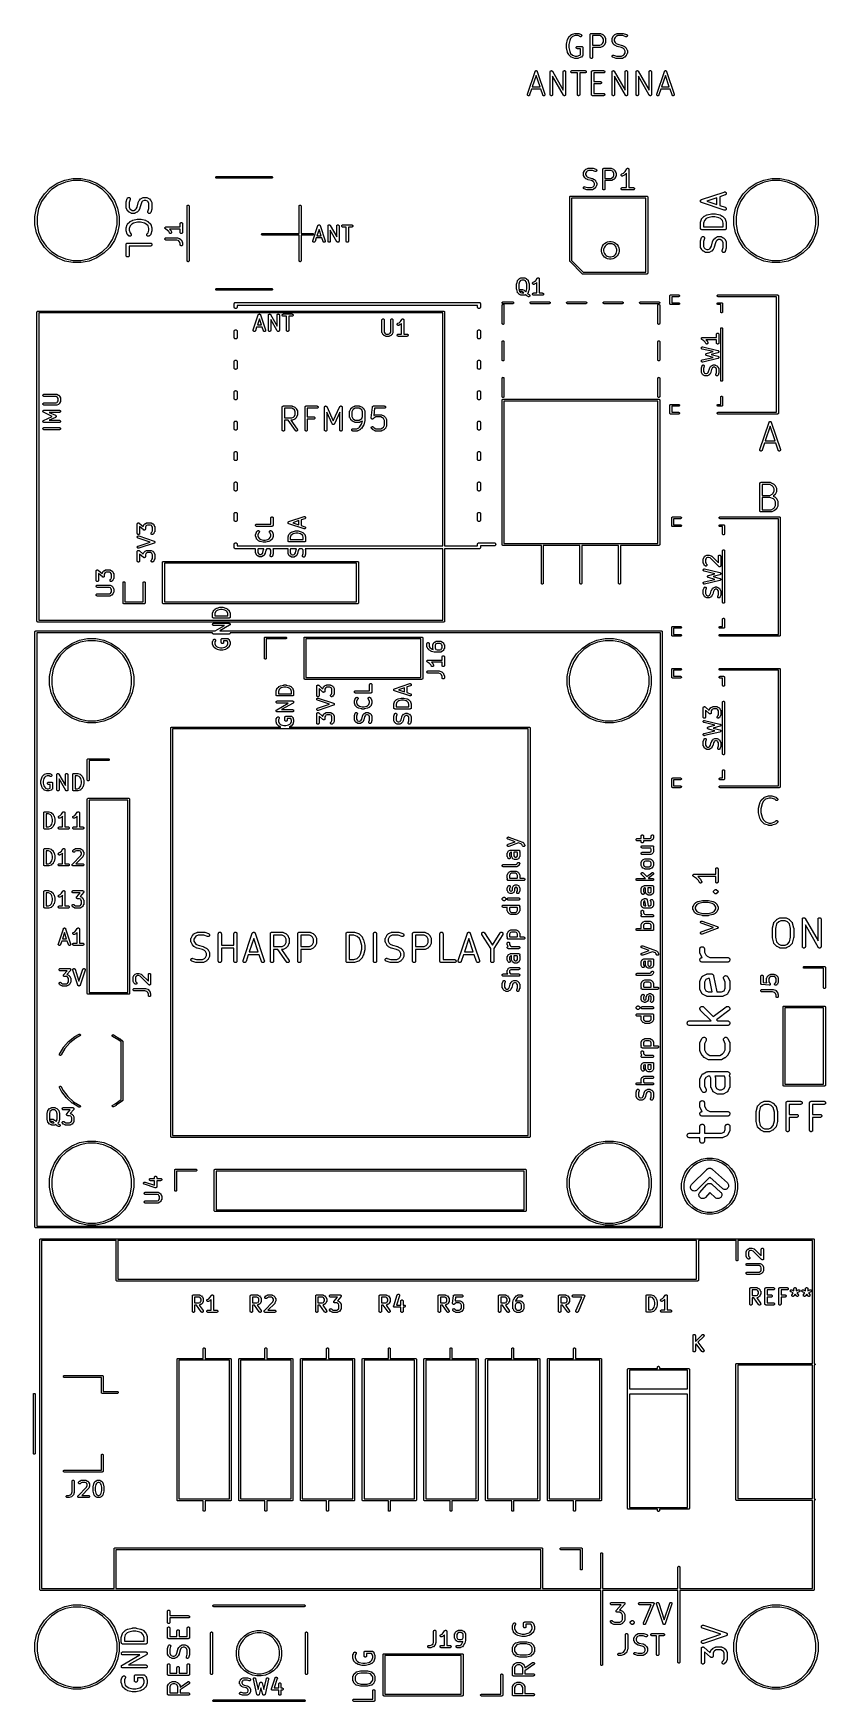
# Model space of a CAD drawing. Extents: x 2.86 to 4.91, y -6.33 to -2.02.
import ezdxf

# ---------------------------------------------------------------- set-up
doc = ezdxf.new("R2010")
doc.units = 0
doc.header["$MEASUREMENT"] = 0
doc.layers.add('BLACK', color=7, linetype='CONTINUOUS')

msp = doc.modelspace()

# ---------------------------------------------------------------- linework, layer by layer
at = {"layer": 'BLACK', "linetype": 'CONTINUOUS'}
for p, q in [((4.24176, -2.03099), (4.24457, -2.02537)), ((4.24457, -2.02537), (4.24459, -2.02533)), ((4.24459, -2.02533), (4.24468, -2.02519)), ((4.24468, -2.02519), (4.24476, -2.02504)), ((4.24476, -2.02504), (4.24484, -2.02495)), ((4.24484, -2.02495), (4.24491, -2.02485)), ((4.24491, -2.02485), (4.24502, -2.02473)), ((4.24502, -2.02473), (4.24513, -2.0246)), ((4.24513, -2.0246), (4.25075, -2.01898)), ((4.24964, -2.02844), (4.24719, -2.03334)), ((4.25444, -2.02364), (4.24964, -2.02844)), ((4.25075, -2.01898), (4.25078, -2.01895)), ((4.25078, -2.01895), (4.25085, -2.01889)), ((4.25085, -2.01889), (4.25091, -2.01883)), ((4.25091, -2.01883), (4.25107, -2.01871)), ((4.25107, -2.01871), (4.25123, -2.01859)), ((4.25123, -2.01859), (4.25131, -2.01855)), ((4.25131, -2.01855), (4.25138, -2.0185)), ((4.25138, -2.0185), (4.25157, -2.01841)), ((4.25157, -2.01841), (4.25174, -2.01832)), ((4.25174, -2.01832), (4.25183, -2.0183)), ((4.25183, -2.0183), (4.25191, -2.01826)), ((4.25191, -2.01826), (4.26034, -2.01545)), ((4.26176, -2.0212), (4.25444, -2.02364)), ((4.26034, -2.01545), (4.26038, -2.01544)), ((4.26038, -2.01544), (4.26054, -2.0154)), ((4.26054, -2.0154), (4.2607, -2.01535)), ((4.2607, -2.01535), (4.26083, -2.01534)), ((4.26083, -2.01534), (4.26095, -2.01532)), ((4.26095, -2.01532), (4.26111, -2.01531)), ((4.26111, -2.01531), (4.26128, -2.0153)), ((4.26128, -2.0153), (4.26971, -2.0153)), ((4.26902, -2.0212), (4.26176, -2.0212)), ((4.27402, -2.0237), (4.26902, -2.0212)), ((4.26971, -2.0153), (4.26975, -2.0153)), ((4.26975, -2.0153), (4.26984, -2.01531)), ((4.26984, -2.01531), (4.26993, -2.01531)), ((4.26993, -2.01531), (4.27013, -2.01534)), ((4.27013, -2.01534), (4.27033, -2.01536)), ((4.27033, -2.01536), (4.27041, -2.01539)), ((4.27041, -2.01539), (4.2705, -2.0154)), ((4.2705, -2.0154), (4.27068, -2.01548)), ((4.27068, -2.01548), (4.27088, -2.01554)), ((4.27088, -2.01554), (4.27095, -2.01558)), ((4.27095, -2.01558), (4.27103, -2.01561)), ((4.27103, -2.01561), (4.27666, -2.01842)), ((4.27456, -2.02391), (4.27402, -2.0237)), ((4.27512, -2.02401), (4.27456, -2.02391)), ((4.2757, -2.02399), (4.27512, -2.02401)), ((4.27626, -2.02387), (4.2757, -2.02399)), ((4.27679, -2.02363), (4.27626, -2.02387)), ((4.27666, -2.01842), (4.27669, -2.01844)), ((4.27669, -2.01844), (4.27718, -2.01875)), ((4.27726, -2.0233), (4.27679, -2.02363)), ((4.27718, -2.01875), (4.27759, -2.01916)), ((4.27766, -2.02289), (4.27726, -2.0233)), ((4.27759, -2.01916), (4.27792, -2.01963)), ((4.27797, -2.0224), (4.27766, -2.02289)), ((4.27792, -2.01963), (4.27815, -2.02016)), ((4.27818, -2.02187), (4.27797, -2.0224)), ((4.27815, -2.02016), (4.27827, -2.02072)), ((4.27828, -2.0213), (4.27818, -2.02187)), ((4.27827, -2.02072), (4.27828, -2.0213)), ((4.30051, -2.01821), (4.30054, -2.01793)), ((4.30051, -2.01823), (4.30051, -2.01821)), ((4.30051, -2.01825), (4.30051, -2.01823)), ((4.30051, -2.01823), (4.30051, -2.01823)), ((4.30051, -2.01823), (4.30051, -2.01823)), ((4.30051, -2.07731), (4.30051, -2.01825)), ((4.30054, -2.01793), (4.30057, -2.01766)), ((4.30057, -2.01764), (4.30065, -2.01737)), ((4.30057, -2.01765), (4.30057, -2.01764)), ((4.30057, -2.01766), (4.30057, -2.01765)), ((4.30065, -2.01737), (4.30074, -2.01711)), ((4.30074, -2.01709), (4.30088, -2.01684)), ((4.30074, -2.0171), (4.30074, -2.01709)), ((4.30074, -2.01711), (4.30074, -2.0171)), ((4.30088, -2.01684), (4.30101, -2.0166)), ((4.30101, -2.0166), (4.30102, -2.01659)), ((4.30102, -2.01658), (4.3012, -2.01637)), ((4.30102, -2.01659), (4.30102, -2.01658)), ((4.3012, -2.01637), (4.30138, -2.01616)), ((4.30138, -2.01616), (4.30139, -2.01615)), ((4.30139, -2.01614), (4.30161, -2.01597)), ((4.30139, -2.01615), (4.30139, -2.01614)), ((4.30161, -2.01597), (4.30182, -2.01579)), ((4.30182, -2.01579), (4.30183, -2.01579)), ((4.30183, -2.01579), (4.30184, -2.01578)), ((4.30184, -2.01578), (4.30209, -2.01565)), ((4.30209, -2.01565), (4.30233, -2.01552)), ((4.30233, -2.01552), (4.30234, -2.01552)), ((4.30234, -2.01552), (4.30235, -2.01551)), ((4.30235, -2.01551), (4.30262, -2.01543)), ((4.30262, -2.01543), (4.30289, -2.01535)), ((4.30289, -2.01535), (4.3029, -2.01535)), ((4.3029, -2.01535), (4.30291, -2.01535)), ((4.30291, -2.01535), (4.30318, -2.01533)), ((4.30318, -2.01533), (4.30346, -2.0153)), ((4.30346, -2.0153), (4.32596, -2.0153)), ((4.30641, -2.0212), (4.30641, -2.04623)), ((4.32526, -2.0212), (4.30641, -2.0212)), ((4.32983, -2.02349), (4.32526, -2.0212)), ((4.32596, -2.0153), (4.326, -2.0153)), ((4.326, -2.0153), (4.32608, -2.01531)), ((4.32608, -2.01531), (4.32617, -2.01531)), ((4.32617, -2.01531), (4.32637, -2.01534)), ((4.32637, -2.01534), (4.32657, -2.01536)), ((4.32657, -2.01536), (4.32665, -2.01539)), ((4.32665, -2.01539), (4.32674, -2.0154)), ((4.32674, -2.0154), (4.32693, -2.01548)), ((4.32693, -2.01548), (4.32712, -2.01554)), ((4.32712, -2.01554), (4.3272, -2.01558)), ((4.3272, -2.01558), (4.32728, -2.01561)), ((4.32728, -2.01561), (4.3329, -2.01842)), ((4.33197, -2.02562), (4.32983, -2.02349)), ((4.33425, -2.0302), (4.33197, -2.02562)), ((4.3329, -2.01842), (4.33294, -2.01844)), ((4.33294, -2.01844), (4.33308, -2.01853)), ((4.33308, -2.01853), (4.33322, -2.01861)), ((4.33322, -2.01861), (4.33332, -2.01869)), ((4.33332, -2.01869), (4.33342, -2.01875)), ((4.33342, -2.01875), (4.33354, -2.01887)), ((4.33354, -2.01887), (4.33367, -2.01898)), ((4.33367, -2.01898), (4.33648, -2.02179)), ((4.33648, -2.02179), (4.33651, -2.02182)), ((4.33651, -2.02182), (4.33661, -2.02195)), ((4.33661, -2.02195), (4.33673, -2.02207)), ((4.33673, -2.02207), (4.33679, -2.02217)), ((4.33679, -2.02217), (4.33687, -2.02227)), ((4.33687, -2.02227), (4.33695, -2.02241)), ((4.33695, -2.02241), (4.33703, -2.02255)), ((4.33703, -2.02255), (4.33985, -2.02818)), ((4.33985, -2.02818), (4.33986, -2.02822)), ((4.33986, -2.02822), (4.33989, -2.0283)), ((4.33989, -2.0283), (4.33993, -2.02837)), ((4.33993, -2.02837), (4.33999, -2.02857)), ((4.33999, -2.02857), (4.34006, -2.02876)), ((4.34006, -2.02876), (4.34008, -2.02884)), ((4.34008, -2.02884), (4.3401, -2.02893)), ((4.35679, -2.02909), (4.35681, -2.02889)), ((4.35681, -2.02889), (4.35684, -2.0288)), ((4.35684, -2.0288), (4.35685, -2.02872)), ((4.35685, -2.02872), (4.35693, -2.02853)), ((4.35693, -2.02853), (4.35699, -2.02834)), ((4.35699, -2.02834), (4.35703, -2.02826)), ((4.35703, -2.02826), (4.35706, -2.02818)), ((4.35706, -2.02818), (4.35987, -2.02255)), ((4.35987, -2.02255), (4.35989, -2.02252)), ((4.35989, -2.02252), (4.35998, -2.02238)), ((4.35998, -2.02238), (4.36006, -2.02223)), ((4.36006, -2.02223), (4.36014, -2.02214)), ((4.36014, -2.02214), (4.36021, -2.02203)), ((4.36021, -2.02203), (4.36032, -2.02192)), ((4.36032, -2.02192), (4.36043, -2.02179)), ((4.36043, -2.02179), (4.36324, -2.01898)), ((4.36494, -2.02562), (4.36265, -2.0302)), ((4.36324, -2.01898), (4.36327, -2.01895)), ((4.36327, -2.01895), (4.3634, -2.01884)), ((4.3634, -2.01884), (4.36352, -2.01873)), ((4.36352, -2.01873), (4.36362, -2.01866)), ((4.36362, -2.01866), (4.36372, -2.01859)), ((4.36372, -2.01859), (4.36387, -2.01851)), ((4.36387, -2.01851), (4.36401, -2.01842)), ((4.36401, -2.01842), (4.36963, -2.01561)), ((4.36708, -2.02349), (4.36494, -2.02562)), ((4.37165, -2.0212), (4.36708, -2.02349)), ((4.36963, -2.01561), (4.36967, -2.01559)), ((4.36967, -2.01559), (4.36975, -2.01556)), ((4.36975, -2.01556), (4.36983, -2.01552)), ((4.36983, -2.01552), (4.37002, -2.01546)), ((4.37002, -2.01546), (4.37021, -2.01539)), ((4.37021, -2.01539), (4.37029, -2.01538)), ((4.37029, -2.01538), (4.37038, -2.01535)), ((4.37038, -2.01535), (4.37058, -2.01533)), ((4.37058, -2.01533), (4.37078, -2.0153)), ((4.37078, -2.0153), (4.37086, -2.01531)), ((4.37086, -2.01531), (4.37095, -2.0153)), ((4.37095, -2.0153), (4.38501, -2.0153)), ((4.38453, -2.0212), (4.37165, -2.0212)), ((4.39251, -2.02386), (4.38453, -2.0212)), ((4.38501, -2.0153), (4.38505, -2.0153)), ((4.38505, -2.0153), (4.38522, -2.01532)), ((4.38522, -2.01532), (4.38538, -2.01532)), ((4.38538, -2.01532), (4.3855, -2.01535)), ((4.3855, -2.01535), (4.38563, -2.01536)), ((4.38563, -2.01536), (4.38578, -2.01541)), ((4.38578, -2.01541), (4.38594, -2.01545)), ((4.38594, -2.01545), (4.39438, -2.01826)), ((4.39308, -2.02399), (4.39251, -2.02386)), ((4.39365, -2.02401), (4.39308, -2.02399)), ((4.39422, -2.02391), (4.39365, -2.02401)), ((4.39476, -2.02371), (4.39422, -2.02391)), ((4.39438, -2.01826), (4.39442, -2.01828)), ((4.39442, -2.01828), (4.39494, -2.01852)), ((4.39525, -2.0234), (4.39476, -2.02371)), ((4.39494, -2.01852), (4.39541, -2.01886)), ((4.39567, -2.02301), (4.39525, -2.0234)), ((4.39541, -2.01886), (4.3958, -2.01928)), ((4.396, -2.02254), (4.39567, -2.02301)), ((4.3958, -2.01928), (4.3961, -2.01977)), ((4.39624, -2.02202), (4.396, -2.02254)), ((4.3961, -2.01977), (4.3963, -2.02031)), ((4.39637, -2.02146), (4.39624, -2.02202)), ((4.3963, -2.02031), (4.39639, -2.02088)), ((4.39639, -2.02088), (4.39637, -2.02146)), ((4.23864, -2.04341), (4.23868, -2.04318)), ((4.23865, -2.04347), (4.23864, -2.04341)), ((4.23864, -2.04352), (4.23865, -2.04347)), ((4.23864, -2.04356), (4.23864, -2.04352)), ((4.23864, -2.052), (4.23864, -2.04356)), ((4.23864, -2.05205), (4.23864, -2.052)), ((4.23864, -2.0521), (4.23864, -2.05205)), ((4.23867, -2.05233), (4.23864, -2.0521)), ((4.2387, -2.05257), (4.23867, -2.05233)), ((4.23868, -2.04318), (4.2387, -2.04295)), ((4.2387, -2.04295), (4.23872, -2.0429)), ((4.23871, -2.05262), (4.2387, -2.05257)), ((4.23872, -2.05267), (4.23871, -2.05262)), ((4.23872, -2.0429), (4.23873, -2.04284)), ((4.23873, -2.05271), (4.23872, -2.05267)), ((4.23873, -2.04284), (4.24154, -2.0316)), ((4.24154, -2.06396), (4.23873, -2.05271)), ((4.24154, -2.0316), (4.24155, -2.03156)), ((4.24154, -2.06397), (4.24154, -2.06396)), ((4.24155, -2.06399), (4.24154, -2.06397)), ((4.24155, -2.03154), (4.24156, -2.03153)), ((4.24155, -2.03156), (4.24155, -2.03154)), ((4.24164, -2.06425), (4.24155, -2.06399)), ((4.24156, -2.03153), (4.24165, -2.03127)), ((4.24173, -2.0645), (4.24164, -2.06425)), ((4.24165, -2.03127), (4.24175, -2.03102)), ((4.24174, -2.06452), (4.24173, -2.0645)), ((4.24174, -2.06453), (4.24174, -2.06452)), ((4.24176, -2.06457), (4.24174, -2.06453)), ((4.24175, -2.03102), (4.24176, -2.031)), ((4.24176, -2.031), (4.24176, -2.03099)), ((4.24457, -2.07019), (4.24176, -2.06457)), ((4.24719, -2.03334), (4.24454, -2.04392)), ((4.24454, -2.04392), (4.24454, -2.05163)), ((4.24454, -2.05163), (4.24719, -2.06221)), ((4.24466, -2.07033), (4.24457, -2.07019)), ((4.24474, -2.07048), (4.24466, -2.07033)), ((4.24482, -2.07057), (4.24474, -2.07048)), ((4.24488, -2.07068), (4.24482, -2.07057)), ((4.245, -2.0708), (4.24488, -2.07068)), ((4.2451, -2.07093), (4.245, -2.0708)), ((4.24513, -2.07096), (4.2451, -2.07093)), ((4.25075, -2.07658), (4.24513, -2.07096)), ((4.24719, -2.06221), (4.24964, -2.06712)), ((4.24964, -2.06712), (4.25444, -2.07191)), ((4.25444, -2.07191), (4.26176, -2.07435)), ((4.26395, -2.05198), (4.26401, -2.0514)), ((4.264, -2.05255), (4.26395, -2.05198)), ((4.26416, -2.0531), (4.264, -2.05255)), ((4.26401, -2.0514), (4.26418, -2.05085)), ((4.26443, -2.05361), (4.26416, -2.0531)), ((4.26418, -2.05085), (4.26445, -2.05035)), ((4.26479, -2.05406), (4.26443, -2.05361)), ((4.26445, -2.05035), (4.26482, -2.0499)), ((4.26523, -2.05443), (4.26479, -2.05406)), ((4.26482, -2.0499), (4.26527, -2.04954)), ((4.26574, -2.05471), (4.26523, -2.05443)), ((4.26527, -2.04954), (4.26578, -2.04927)), ((4.26629, -2.05488), (4.26574, -2.05471)), ((4.26578, -2.04927), (4.26633, -2.0491)), ((4.26686, -2.05495), (4.26629, -2.05488)), ((4.26633, -2.0491), (4.2669, -2.04904)), ((4.26642, -2.07435), (4.27374, -2.07191)), ((4.2669, -2.05495), (4.26686, -2.05495)), ((4.2669, -2.04904), (4.27815, -2.04904)), ((4.2752, -2.05495), (4.2669, -2.05495)), ((4.27374, -2.07191), (4.2752, -2.07046)), ((4.2752, -2.07046), (4.2752, -2.05495)), ((4.27815, -2.04904), (4.27817, -2.04904)), ((4.27817, -2.04904), (4.27817, -2.04904)), ((4.27817, -2.04904), (4.27817, -2.04904)), ((4.27817, -2.04904), (4.27819, -2.04904)), ((4.27819, -2.04904), (4.27847, -2.04908)), ((4.27847, -2.04908), (4.27874, -2.0491)), ((4.27874, -2.0491), (4.27875, -2.04911)), ((4.27875, -2.04911), (4.27876, -2.04911)), ((4.27876, -2.04911), (4.27903, -2.04919)), ((4.27903, -2.04919), (4.27929, -2.04927)), ((4.27929, -2.04927), (4.2793, -2.04928)), ((4.2793, -2.04928), (4.27931, -2.04928)), ((4.27931, -2.04928), (4.27956, -2.04942)), ((4.27956, -2.04942), (4.2798, -2.04955)), ((4.2798, -2.04955), (4.27981, -2.04956)), ((4.27981, -2.04956), (4.27982, -2.04956)), ((4.27982, -2.04956), (4.28003, -2.04974)), ((4.28003, -2.04974), (4.28024, -2.04992)), ((4.28024, -2.04992), (4.28025, -2.04992)), ((4.28025, -2.04992), (4.28026, -2.04993)), ((4.28026, -2.04993), (4.28043, -2.05015)), ((4.28043, -2.05015), (4.28061, -2.05036)), ((4.28061, -2.05036), (4.28061, -2.05037)), ((4.28061, -2.05037), (4.28062, -2.05038)), ((4.28062, -2.05038), (4.28075, -2.05063)), ((4.28075, -2.05063), (4.28088, -2.05087)), ((4.28088, -2.05087), (4.28088, -2.05088)), ((4.28088, -2.05088), (4.28089, -2.05089)), ((4.28089, -2.05089), (4.28097, -2.05116)), ((4.28097, -2.05116), (4.28105, -2.05142)), ((4.28107, -2.07199), (4.28104, -2.07227)), ((4.28105, -2.05142), (4.28105, -2.05143)), ((4.28105, -2.05143), (4.28105, -2.05144)), ((4.28105, -2.05144), (4.28108, -2.05172)), ((4.2811, -2.07172), (4.28107, -2.07199)), ((4.28108, -2.05172), (4.2811, -2.052)), ((4.2811, -2.052), (4.2811, -2.07168)), ((4.2811, -2.07168), (4.2811, -2.07169)), ((4.2811, -2.07169), (4.2811, -2.07169)), ((4.2811, -2.07169), (4.2811, -2.07169)), ((4.2811, -2.07169), (4.2811, -2.07172)), ((4.30641, -2.04623), (4.32526, -2.04623)), ((4.32596, -2.05214), (4.30641, -2.05214)), ((4.30641, -2.05214), (4.30641, -2.07731)), ((4.32526, -2.04623), (4.32983, -2.04395)), ((4.32604, -2.05213), (4.32596, -2.05214)), ((4.32613, -2.05213), (4.32604, -2.05213)), ((4.32633, -2.0521), (4.32613, -2.05213)), ((4.32653, -2.05208), (4.32633, -2.0521)), ((4.32661, -2.05206), (4.32653, -2.05208)), ((4.3267, -2.05204), (4.32661, -2.05206)), ((4.32689, -2.05197), (4.3267, -2.05204)), ((4.32708, -2.05191), (4.32689, -2.05197)), ((4.32716, -2.05187), (4.32708, -2.05191)), ((4.32724, -2.05184), (4.32716, -2.05187)), ((4.32728, -2.05183), (4.32724, -2.05184)), ((4.3329, -2.04901), (4.32728, -2.05183)), ((4.32983, -2.04395), (4.33197, -2.04181)), ((4.33197, -2.04181), (4.33425, -2.03724)), ((4.33304, -2.04893), (4.3329, -2.04901)), ((4.33319, -2.04885), (4.33304, -2.04893)), ((4.33328, -2.04877), (4.33319, -2.04885)), ((4.33339, -2.04871), (4.33328, -2.04877)), ((4.33351, -2.04859), (4.33339, -2.04871)), ((4.33364, -2.04849), (4.33351, -2.04859)), ((4.33367, -2.04846), (4.33364, -2.04849)), ((4.33648, -2.04565), (4.33367, -2.04846)), ((4.33425, -2.03724), (4.33425, -2.0302)), ((4.33659, -2.04552), (4.33648, -2.04565)), ((4.3367, -2.0454), (4.33659, -2.04552)), ((4.33677, -2.0453), (4.3367, -2.0454)), ((4.33685, -2.0452), (4.33677, -2.0453)), ((4.33692, -2.04506), (4.33685, -2.0452)), ((4.33701, -2.04492), (4.33692, -2.04506)), ((4.33703, -2.04488), (4.33701, -2.04492)), ((4.33985, -2.03926), (4.33703, -2.04488)), ((4.33988, -2.03918), (4.33985, -2.03926)), ((4.33992, -2.0391), (4.33988, -2.03918)), ((4.33998, -2.03891), (4.33992, -2.0391)), ((4.34005, -2.03872), (4.33998, -2.03891)), ((4.34007, -2.03863), (4.34005, -2.03872)), ((4.34009, -2.03855), (4.34007, -2.03863)), ((4.34012, -2.03835), (4.34009, -2.03855)), ((4.3401, -2.02893), (4.34012, -2.02913)), ((4.34012, -2.02913), (4.34015, -2.02933)), ((4.34015, -2.03815), (4.34012, -2.03835)), ((4.34015, -2.02933), (4.34015, -2.02941)), ((4.34015, -2.02941), (4.34016, -2.0295)), ((4.34016, -2.03798), (4.34015, -2.03806)), ((4.34015, -2.03806), (4.34015, -2.03815)), ((4.34016, -2.0295), (4.34016, -2.03794)), ((4.34016, -2.03794), (4.34016, -2.03798)), ((4.35675, -2.02946), (4.35676, -2.02937)), ((4.35675, -2.0295), (4.35675, -2.02946)), ((4.35675, -2.03512), (4.35675, -2.0295)), ((4.35676, -2.03521), (4.35675, -2.03512)), ((4.35675, -2.0353), (4.35676, -2.03521)), ((4.35679, -2.0355), (4.35675, -2.0353)), ((4.35676, -2.02928), (4.35679, -2.02909)), ((4.35676, -2.02937), (4.35676, -2.02928)), ((4.35681, -2.0357), (4.35679, -2.0355)), ((4.35683, -2.03578), (4.35681, -2.0357)), ((4.35684, -2.03587), (4.35683, -2.03578)), ((4.35691, -2.03606), (4.35684, -2.03587)), ((4.35697, -2.03625), (4.35691, -2.03606)), ((4.35701, -2.03633), (4.35697, -2.03625)), ((4.35704, -2.03641), (4.35701, -2.03633)), ((4.35706, -2.03644), (4.35704, -2.03641)), ((4.35987, -2.04207), (4.35706, -2.03644)), ((4.3579, -2.07215), (4.35839, -2.07185)), ((4.35839, -2.07185), (4.35893, -2.07164)), ((4.35893, -2.07164), (4.3595, -2.07155)), ((4.3595, -2.07155), (4.36007, -2.07156)), ((4.35996, -2.04221), (4.35987, -2.04207)), ((4.36004, -2.04236), (4.35996, -2.04221)), ((4.36011, -2.04245), (4.36004, -2.04236)), ((4.36007, -2.07156), (4.36064, -2.07169)), ((4.36018, -2.04256), (4.36011, -2.04245)), ((4.36029, -2.04268), (4.36018, -2.04256)), ((4.3604, -2.04281), (4.36029, -2.04268)), ((4.36043, -2.04284), (4.3604, -2.04281)), ((4.36324, -2.04565), (4.36043, -2.04284)), ((4.36064, -2.07169), (4.36862, -2.07435)), ((4.36265, -2.0302), (4.36265, -2.03443)), ((4.36265, -2.03443), (4.36494, -2.039)), ((4.36337, -2.04575), (4.36324, -2.04565)), ((4.36349, -2.04587), (4.36337, -2.04575)), ((4.36359, -2.04594), (4.36349, -2.04587)), ((4.36368, -2.04601), (4.36359, -2.04594)), ((4.36383, -2.04609), (4.36368, -2.04601)), ((4.36397, -2.04618), (4.36383, -2.04609)), ((4.36401, -2.0462), (4.36397, -2.04618)), ((4.36963, -2.04901), (4.36401, -2.0462)), ((4.36494, -2.039), (4.36708, -2.04113)), ((4.36708, -2.04113), (4.37198, -2.04359)), ((4.36964, -2.04902), (4.36963, -2.04901)), ((4.36965, -2.04903), (4.36964, -2.04902)), ((4.36991, -2.04912), (4.36965, -2.04903)), ((4.37017, -2.04922), (4.36991, -2.04912)), ((4.37018, -2.04922), (4.37017, -2.04922)), ((4.37019, -2.04923), (4.37018, -2.04922)), ((4.37023, -2.04924), (4.37019, -2.04923)), ((4.38117, -2.05197), (4.37023, -2.04924)), ((4.37198, -2.04359), (4.38292, -2.04632)), ((4.38607, -2.05442), (4.38117, -2.05197)), ((4.38292, -2.04632), (4.38296, -2.04633)), ((4.38296, -2.04633), (4.38297, -2.04633)), ((4.38297, -2.04633), (4.38298, -2.04634)), ((4.38298, -2.04634), (4.38324, -2.04644)), ((4.38324, -2.04644), (4.3835, -2.04653)), ((4.3835, -2.04653), (4.38351, -2.04654)), ((4.38351, -2.04654), (4.38352, -2.04654)), ((4.38352, -2.04654), (4.38914, -2.04936)), ((4.38821, -2.05656), (4.38607, -2.05442)), ((4.38607, -2.07207), (4.38821, -2.06993)), ((4.39049, -2.06113), (4.38821, -2.05656)), ((4.38821, -2.06993), (4.39049, -2.06536)), ((4.38914, -2.04936), (4.38918, -2.04937)), ((4.38918, -2.04937), (4.38932, -2.04946)), ((4.38932, -2.04946), (4.38947, -2.04954)), ((4.38947, -2.04954), (4.38956, -2.04962)), ((4.38956, -2.04962), (4.38966, -2.04969)), ((4.38966, -2.04969), (4.38978, -2.0498)), ((4.38978, -2.0498), (4.38991, -2.04991)), ((4.38991, -2.04991), (4.39272, -2.05272)), ((4.39049, -2.06536), (4.39049, -2.06113)), ((4.39272, -2.05272), (4.39275, -2.05275)), ((4.39275, -2.05275), (4.39286, -2.05288)), ((4.39286, -2.05288), (4.39297, -2.053)), ((4.39297, -2.053), (4.39304, -2.0531)), ((4.39304, -2.0531), (4.39311, -2.0532)), ((4.39311, -2.0532), (4.39319, -2.05335)), ((4.39319, -2.05335), (4.39328, -2.05349)), ((4.39328, -2.05349), (4.39609, -2.05911)), ((4.39609, -2.06738), (4.39328, -2.073)), ((4.39609, -2.05911), (4.39611, -2.05915)), ((4.39612, -2.0673), (4.39609, -2.06738)), ((4.39611, -2.05915), (4.39614, -2.05923)), ((4.39616, -2.06722), (4.39612, -2.0673)), ((4.39614, -2.05923), (4.39618, -2.05931)), ((4.39622, -2.06703), (4.39616, -2.06722)), ((4.39618, -2.05931), (4.39624, -2.0595)), ((4.39629, -2.06684), (4.39622, -2.06703)), ((4.39624, -2.0595), (4.39631, -2.05969)), ((4.39631, -2.06675), (4.39629, -2.06684)), ((4.39631, -2.05969), (4.39632, -2.05978)), ((4.39634, -2.06667), (4.39631, -2.06675)), ((4.39632, -2.05978), (4.39634, -2.05986)), ((4.39634, -2.05986), (4.39636, -2.06006)), ((4.39636, -2.06647), (4.39634, -2.06667)), ((4.39636, -2.06006), (4.3964, -2.06026)), ((4.39639, -2.06627), (4.39636, -2.06647)), ((4.3964, -2.06026), (4.39639, -2.06035)), ((4.39639, -2.06035), (4.3964, -2.06043)), ((4.3964, -2.0661), (4.39639, -2.06618)), ((4.39639, -2.06618), (4.39639, -2.06627)), ((4.3964, -2.06043), (4.3964, -2.06606)), ((4.3964, -2.06606), (4.3964, -2.0661)), ((4.13795, -2.17283), (4.15763, -2.11377)), ((4.15763, -2.11377), (4.15765, -2.11373)), ((4.15765, -2.11373), (4.15773, -2.11355)), ((4.15773, -2.11355), (4.15781, -2.11336)), ((4.15781, -2.11336), (4.15785, -2.11329)), ((4.15785, -2.11329), (4.15789, -2.11321)), ((4.15789, -2.11321), (4.15801, -2.11305)), ((4.15801, -2.11305), (4.15812, -2.11287)), ((4.15812, -2.11287), (4.15818, -2.11281)), ((4.15818, -2.11281), (4.15823, -2.11275)), ((4.15823, -2.11275), (4.15838, -2.11261)), ((4.15838, -2.11261), (4.15852, -2.11246)), ((4.15852, -2.11246), (4.15859, -2.11241)), ((4.15859, -2.11241), (4.15865, -2.11235)), ((4.15865, -2.11235), (4.15882, -2.11225)), ((4.15882, -2.11225), (4.15899, -2.11213)), ((4.15899, -2.11213), (4.15907, -2.1121)), ((4.15907, -2.1121), (4.15914, -2.11205)), ((4.15914, -2.11205), (4.15933, -2.11198)), ((4.15933, -2.11198), (4.15952, -2.1119)), ((4.15952, -2.1119), (4.1596, -2.11188)), ((4.1596, -2.11188), (4.15968, -2.11185)), ((4.15968, -2.11185), (4.15988, -2.11182)), ((4.15988, -2.11182), (4.16008, -2.11178)), ((4.16008, -2.11178), (4.16017, -2.11177)), ((4.16017, -2.11177), (4.16025, -2.11176)), ((4.16025, -2.11176), (4.16045, -2.11177)), ((4.16045, -2.11177), (4.16066, -2.11176)), ((4.16066, -2.11176), (4.16074, -2.11178)), ((4.16074, -2.11178), (4.16083, -2.11178)), ((4.16083, -2.11178), (4.16102, -2.11183)), ((4.16102, -2.11183), (4.16123, -2.11186)), ((4.16123, -2.11186), (4.1613, -2.11189)), ((4.1613, -2.11189), (4.16139, -2.11191)), ((4.16139, -2.11191), (4.16157, -2.112)), ((4.16157, -2.112), (4.16176, -2.11207)), ((4.16176, -2.11207), (4.16183, -2.11212)), ((4.16183, -2.11212), (4.16191, -2.11215)), ((4.16191, -2.11215), (4.16208, -2.11227)), ((4.16208, -2.11227), (4.16225, -2.11238)), ((4.16225, -2.11238), (4.16231, -2.11244)), ((4.16231, -2.11244), (4.16238, -2.11249)), ((4.16238, -2.11249), (4.16252, -2.11264)), ((4.16252, -2.11264), (4.16267, -2.11278)), ((4.16267, -2.11278), (4.16272, -2.11285)), ((4.16272, -2.11285), (4.16277, -2.11291)), ((4.16277, -2.11291), (4.16288, -2.11308)), ((4.16288, -2.11308), (4.163, -2.11325)), ((4.163, -2.11325), (4.16303, -2.11332)), ((4.16303, -2.11332), (4.16308, -2.1134)), ((4.16308, -2.1134), (4.16315, -2.11359)), ((4.16315, -2.11359), (4.16323, -2.11377)), ((4.16323, -2.11377), (4.18292, -2.17283)), ((4.19685, -2.11467), (4.19686, -2.11457)), ((4.19685, -2.11471), (4.19685, -2.11467)), ((4.19685, -2.17376), (4.19685, -2.11471)), ((4.19686, -2.11447), (4.19689, -2.11428)), ((4.19686, -2.11457), (4.19686, -2.11447)), ((4.19689, -2.11428), (4.19691, -2.11409)), ((4.19691, -2.11409), (4.19694, -2.114)), ((4.19694, -2.114), (4.19696, -2.1139)), ((4.19696, -2.1139), (4.19703, -2.11372)), ((4.19703, -2.11372), (4.19709, -2.11354)), ((4.19709, -2.11354), (4.19714, -2.11346)), ((4.19714, -2.11346), (4.19717, -2.11336)), ((4.19717, -2.11336), (4.19728, -2.11321)), ((4.19728, -2.11321), (4.19737, -2.11304)), ((4.19737, -2.11304), (4.19743, -2.11296)), ((4.19743, -2.11296), (4.19748, -2.11288)), ((4.19748, -2.11288), (4.19762, -2.11274)), ((4.19762, -2.11274), (4.19774, -2.1126)), ((4.19774, -2.1126), (4.19781, -2.11254)), ((4.19781, -2.11254), (4.19788, -2.11246)), ((4.19788, -2.11246), (4.19804, -2.11236)), ((4.19804, -2.11236), (4.19819, -2.11224)), ((4.19819, -2.11224), (4.19827, -2.11219)), ((4.19827, -2.11219), (4.19836, -2.11213)), ((4.19836, -2.11213), (4.19853, -2.11206)), ((4.19853, -2.11206), (4.1987, -2.11197)), ((4.1987, -2.11197), (4.19879, -2.11194)), ((4.19879, -2.11194), (4.19888, -2.1119)), ((4.19888, -2.1119), (4.19907, -2.11186)), ((4.19907, -2.11186), (4.19925, -2.11181)), ((4.19925, -2.11181), (4.19935, -2.1118)), ((4.19935, -2.1118), (4.19945, -2.11178)), ((4.19945, -2.11178), (4.19964, -2.11177)), ((4.19964, -2.11177), (4.19982, -2.11175)), ((4.19982, -2.11175), (4.19992, -2.11177)), ((4.19992, -2.11177), (4.20002, -2.11176)), ((4.20002, -2.11176), (4.20021, -2.1118)), ((4.20021, -2.1118), (4.2004, -2.11182)), ((4.2004, -2.11182), (4.20049, -2.11184)), ((4.20049, -2.11184), (4.20059, -2.11186)), ((4.20059, -2.11186), (4.20077, -2.11193)), ((4.20077, -2.11193), (4.20095, -2.11199)), ((4.20095, -2.11199), (4.20104, -2.11203)), ((4.20104, -2.11203), (4.20113, -2.11207)), ((4.20113, -2.11207), (4.20129, -2.11217)), ((4.20129, -2.11217), (4.20145, -2.11226)), ((4.20145, -2.11226), (4.20153, -2.11232)), ((4.20153, -2.11232), (4.20162, -2.11238)), ((4.20162, -2.11238), (4.20175, -2.11251)), ((4.20175, -2.11251), (4.2019, -2.11263)), ((4.2019, -2.11263), (4.20196, -2.1127)), ((4.20196, -2.1127), (4.20203, -2.11277)), ((4.20203, -2.11277), (4.20214, -2.11293)), ((4.20214, -2.11293), (4.20226, -2.11307)), ((4.20226, -2.11307), (4.20231, -2.11316)), ((4.20231, -2.11316), (4.20237, -2.11324)), ((4.20237, -2.11324), (4.2306, -2.16264)), ((4.2306, -2.11467), (4.23066, -2.11409)), ((4.2306, -2.11471), (4.2306, -2.11467)), ((4.2306, -2.16264), (4.2306, -2.11471)), ((4.23066, -2.11409), (4.23083, -2.11354)), ((4.23083, -2.11354), (4.23111, -2.11304)), ((4.23111, -2.11304), (4.23148, -2.1126)), ((4.23148, -2.1126), (4.23193, -2.11224)), ((4.23193, -2.11224), (4.23244, -2.11197)), ((4.23244, -2.11197), (4.233, -2.11181)), ((4.233, -2.11181), (4.23357, -2.11175)), ((4.23357, -2.11175), (4.23414, -2.11182)), ((4.23414, -2.11182), (4.23469, -2.11199)), ((4.23469, -2.11199), (4.2352, -2.11226)), ((4.2352, -2.11226), (4.23564, -2.11263)), ((4.23564, -2.11263), (4.23601, -2.11307)), ((4.23601, -2.11307), (4.23628, -2.11358)), ((4.23628, -2.11358), (4.23645, -2.11413)), ((4.23645, -2.11413), (4.2365, -2.11471)), ((4.2365, -2.11471), (4.2365, -2.17376)), ((4.25028, -2.11469), (4.25034, -2.11411)), ((4.25033, -2.11526), (4.25028, -2.11469)), ((4.25034, -2.11411), (4.25051, -2.11356)), ((4.25051, -2.11356), (4.25079, -2.11306)), ((4.25082, -2.07664), (4.25075, -2.07658)), ((4.25079, -2.11306), (4.25115, -2.11261)), ((4.25088, -2.0767), (4.25082, -2.07664)), ((4.25104, -2.07682), (4.25088, -2.0767)), ((4.2512, -2.07695), (4.25104, -2.07682)), ((4.25115, -2.11261), (4.2516, -2.11225)), ((4.25127, -2.07699), (4.2512, -2.07695)), ((4.25134, -2.07704), (4.25127, -2.07699)), ((4.25153, -2.07712), (4.25134, -2.07704)), ((4.25171, -2.07722), (4.25153, -2.07712)), ((4.2516, -2.11225), (4.25211, -2.11198)), ((4.25179, -2.07725), (4.25171, -2.07722)), ((4.25187, -2.07728), (4.25179, -2.07725)), ((4.25191, -2.07729), (4.25187, -2.07728)), ((4.26034, -2.08011), (4.25191, -2.07729)), ((4.25211, -2.11198), (4.25266, -2.11181)), ((4.25266, -2.11181), (4.25323, -2.11175)), ((4.25323, -2.11175), (4.28698, -2.11175)), ((4.2605, -2.08014), (4.26034, -2.08011)), ((4.26066, -2.08019), (4.2605, -2.08014)), ((4.26078, -2.08021), (4.26066, -2.08019)), ((4.2609, -2.08024), (4.26078, -2.08021)), ((4.26107, -2.08024), (4.2609, -2.08024)), ((4.26124, -2.08026), (4.26107, -2.08024)), ((4.26128, -2.08026), (4.26124, -2.08026)), ((4.2669, -2.08026), (4.26128, -2.08026)), ((4.26176, -2.07435), (4.26642, -2.07435)), ((4.26707, -2.08024), (4.2669, -2.08026)), ((4.26723, -2.08024), (4.26707, -2.08024)), ((4.26735, -2.08021), (4.26723, -2.08024)), ((4.26747, -2.0802), (4.26735, -2.08021)), ((4.26763, -2.08015), (4.26747, -2.0802)), ((4.2678, -2.08012), (4.26763, -2.08015)), ((4.26783, -2.08011), (4.2678, -2.08012)), ((4.27627, -2.07729), (4.26783, -2.08011)), ((4.27635, -2.07726), (4.27627, -2.07729)), ((4.27643, -2.07724), (4.27635, -2.07726)), ((4.27661, -2.07714), (4.27643, -2.07724)), ((4.2768, -2.07706), (4.27661, -2.07714)), ((4.27687, -2.07701), (4.2768, -2.07706)), ((4.27695, -2.07697), (4.27687, -2.07701)), ((4.2771, -2.07684), (4.27695, -2.07697)), ((4.27727, -2.07673), (4.2771, -2.07684)), ((4.27733, -2.07666), (4.27727, -2.07673)), ((4.2774, -2.07661), (4.27733, -2.07666)), ((4.27743, -2.07658), (4.2774, -2.07661)), ((4.28024, -2.07377), (4.27743, -2.07658)), ((4.28041, -2.07356), (4.28024, -2.07377)), ((4.28059, -2.07335), (4.28041, -2.07356)), ((4.2806, -2.07332), (4.28059, -2.07334)), ((4.28059, -2.07334), (4.28059, -2.07335)), ((4.28073, -2.07308), (4.2806, -2.07332)), ((4.28086, -2.07284), (4.28073, -2.07308)), ((4.28087, -2.07283), (4.28086, -2.07284)), ((4.28088, -2.07282), (4.28087, -2.07283)), ((4.28096, -2.07256), (4.28088, -2.07282)), ((4.28104, -2.0723), (4.28096, -2.07256)), ((4.28104, -2.07227), (4.28104, -2.07228)), ((4.28104, -2.07228), (4.28104, -2.0723)), ((4.28698, -2.11175), (4.28702, -2.11176)), ((4.28702, -2.11176), (4.28759, -2.11182)), ((4.28759, -2.11182), (4.28814, -2.11199)), ((4.28814, -2.11199), (4.28865, -2.11227)), ((4.28865, -2.11227), (4.28909, -2.11264)), ((4.28909, -2.11264), (4.28945, -2.11309)), ((4.28945, -2.11309), (4.28972, -2.1136)), ((4.28972, -2.1136), (4.28988, -2.11415)), ((4.28993, -2.11473), (4.28987, -2.1153)), ((4.28988, -2.11415), (4.28993, -2.11473)), ((4.30056, -2.07788), (4.30051, -2.07731)), ((4.30073, -2.07843), (4.30056, -2.07788)), ((4.301, -2.07894), (4.30073, -2.07843)), ((4.30136, -2.07939), (4.301, -2.07894)), ((4.30181, -2.07975), (4.30136, -2.07939)), ((4.30231, -2.08003), (4.30181, -2.07975)), ((4.30287, -2.0802), (4.30231, -2.08003)), ((4.30344, -2.08026), (4.30287, -2.0802)), ((4.30401, -2.08021), (4.30344, -2.08026)), ((4.30371, -2.11467), (4.30374, -2.11439)), ((4.30371, -2.11469), (4.30371, -2.11467)), ((4.30371, -2.11471), (4.30371, -2.11469)), ((4.30371, -2.11469), (4.30371, -2.11469)), ((4.30371, -2.11469), (4.30371, -2.11469)), ((4.30371, -2.17376), (4.30371, -2.11471)), ((4.30374, -2.11439), (4.30377, -2.11411)), ((4.30377, -2.11411), (4.30378, -2.1141)), ((4.30378, -2.11409), (4.30386, -2.11383)), ((4.30378, -2.1141), (4.30378, -2.11409)), ((4.30386, -2.11383), (4.30394, -2.11356)), ((4.30394, -2.11356), (4.30395, -2.11355)), ((4.30395, -2.11354), (4.30409, -2.1133)), ((4.30395, -2.11355), (4.30395, -2.11354)), ((4.30457, -2.08004), (4.30401, -2.08021)), ((4.30409, -2.1133), (4.30422, -2.11306)), ((4.30422, -2.11305), (4.30423, -2.11304)), ((4.30422, -2.11306), (4.30422, -2.11305)), ((4.30423, -2.11304), (4.30441, -2.11283)), ((4.30441, -2.11283), (4.30458, -2.11261)), ((4.30508, -2.07978), (4.30457, -2.08004)), ((4.30458, -2.11261), (4.30459, -2.11261)), ((4.30459, -2.11261), (4.3046, -2.1126)), ((4.3046, -2.1126), (4.30481, -2.11242)), ((4.30481, -2.11242), (4.30503, -2.11225)), ((4.30503, -2.11225), (4.30504, -2.11224)), ((4.30504, -2.11224), (4.30505, -2.11224)), ((4.30505, -2.11224), (4.30529, -2.11211)), ((4.30552, -2.07942), (4.30508, -2.07978)), ((4.30529, -2.11211), (4.30554, -2.11198)), ((4.3059, -2.07897), (4.30552, -2.07942)), ((4.30554, -2.11198), (4.30555, -2.11197)), ((4.30555, -2.11197), (4.30556, -2.11197)), ((4.30556, -2.11197), (4.30583, -2.11189)), ((4.30583, -2.11189), (4.30609, -2.11181)), ((4.30617, -2.07847), (4.3059, -2.07897)), ((4.30609, -2.11181), (4.3061, -2.11181)), ((4.3061, -2.11181), (4.30611, -2.11181)), ((4.30611, -2.11181), (4.30639, -2.11178)), ((4.30635, -2.07792), (4.30617, -2.07847)), ((4.30641, -2.07735), (4.30635, -2.07792)), ((4.30639, -2.11178), (4.30666, -2.11175)), ((4.30641, -2.07731), (4.30641, -2.07735)), ((4.30666, -2.11175), (4.33479, -2.11175)), ((4.33479, -2.11175), (4.33483, -2.11176)), ((4.33483, -2.11176), (4.3354, -2.11182)), ((4.3354, -2.11182), (4.33595, -2.11199)), ((4.33595, -2.11199), (4.33645, -2.11227)), ((4.33645, -2.11227), (4.3369, -2.11264)), ((4.3369, -2.11264), (4.33726, -2.11309)), ((4.33726, -2.11309), (4.33752, -2.1136)), ((4.33752, -2.1136), (4.33769, -2.11415)), ((4.33774, -2.11473), (4.33768, -2.1153)), ((4.33769, -2.11415), (4.33774, -2.11473)), ((4.35675, -2.07468), (4.35678, -2.0741)), ((4.35685, -2.07525), (4.35675, -2.07468)), ((4.35678, -2.0741), (4.35691, -2.07354)), ((4.35705, -2.07579), (4.35685, -2.07525)), ((4.35691, -2.07354), (4.35715, -2.07302)), ((4.35735, -2.07628), (4.35705, -2.07579)), ((4.35714, -2.11467), (4.35715, -2.11457)), ((4.35714, -2.11471), (4.35714, -2.11467)), ((4.35714, -2.17376), (4.35714, -2.11471)), ((4.35715, -2.07302), (4.35748, -2.07255)), ((4.35715, -2.11447), (4.35719, -2.11428)), ((4.35715, -2.11457), (4.35715, -2.11447)), ((4.35719, -2.11428), (4.35721, -2.11409)), ((4.35721, -2.11409), (4.35724, -2.114)), ((4.35724, -2.114), (4.35726, -2.1139)), ((4.35726, -2.1139), (4.35732, -2.11372)), ((4.35732, -2.11372), (4.35738, -2.11354)), ((4.35774, -2.0767), (4.35735, -2.07628)), ((4.35738, -2.11354), (4.35743, -2.11346)), ((4.35743, -2.11346), (4.35747, -2.11336)), ((4.35747, -2.11336), (4.35757, -2.11321)), ((4.35748, -2.07255), (4.3579, -2.07215)), ((4.35757, -2.11321), (4.35766, -2.11304)), ((4.35766, -2.11304), (4.35772, -2.11296)), ((4.35772, -2.11296), (4.35778, -2.11288)), ((4.35821, -2.07704), (4.35774, -2.0767)), ((4.35778, -2.11288), (4.35791, -2.11274)), ((4.35791, -2.11274), (4.35803, -2.1126)), ((4.35803, -2.1126), (4.35811, -2.11254)), ((4.35811, -2.11254), (4.35818, -2.11246)), ((4.35818, -2.11246), (4.35833, -2.11236)), ((4.35873, -2.07728), (4.35821, -2.07704)), ((4.35833, -2.11236), (4.35848, -2.11224)), ((4.35848, -2.11224), (4.35857, -2.11219)), ((4.35857, -2.11219), (4.35865, -2.11213)), ((4.35865, -2.11213), (4.35882, -2.11206)), ((4.35877, -2.07729), (4.35873, -2.07728)), ((4.3672, -2.08011), (4.35877, -2.07729)), ((4.35882, -2.11206), (4.35899, -2.11197)), ((4.35899, -2.11197), (4.35909, -2.11194)), ((4.35909, -2.11194), (4.35918, -2.1119)), ((4.35918, -2.1119), (4.35936, -2.11186)), ((4.35936, -2.11186), (4.35954, -2.11181)), ((4.35954, -2.11181), (4.35964, -2.1118)), ((4.35964, -2.1118), (4.35974, -2.11178)), ((4.35974, -2.11178), (4.35993, -2.11177)), ((4.35993, -2.11177), (4.36012, -2.11175)), ((4.36012, -2.11175), (4.36022, -2.11177)), ((4.36022, -2.11177), (4.36031, -2.11176)), ((4.36031, -2.11176), (4.3605, -2.1118)), ((4.3605, -2.1118), (4.36069, -2.11182)), ((4.36069, -2.11182), (4.36078, -2.11184)), ((4.36078, -2.11184), (4.36088, -2.11186)), ((4.36088, -2.11186), (4.36106, -2.11193)), ((4.36106, -2.11193), (4.36124, -2.11199)), ((4.36124, -2.11199), (4.36133, -2.11203)), ((4.36133, -2.11203), (4.36142, -2.11207)), ((4.36142, -2.11207), (4.36158, -2.11217)), ((4.36158, -2.11217), (4.36175, -2.11226)), ((4.36175, -2.11226), (4.36182, -2.11232)), ((4.36182, -2.11232), (4.36191, -2.11238)), ((4.36191, -2.11238), (4.36204, -2.11251)), ((4.36204, -2.11251), (4.36219, -2.11263)), ((4.36219, -2.11263), (4.36225, -2.1127)), ((4.36225, -2.1127), (4.36233, -2.11277)), ((4.36233, -2.11277), (4.36244, -2.11293)), ((4.36244, -2.11293), (4.36255, -2.11307)), ((4.36255, -2.11307), (4.3626, -2.11316)), ((4.3626, -2.11316), (4.36266, -2.11324)), ((4.36266, -2.11324), (4.39089, -2.16264)), ((4.36737, -2.08014), (4.3672, -2.08011)), ((4.36752, -2.08019), (4.36737, -2.08014)), ((4.36765, -2.08021), (4.36752, -2.08019)), ((4.36777, -2.08024), (4.36765, -2.08021)), ((4.36793, -2.08024), (4.36777, -2.08024)), ((4.3681, -2.08026), (4.36793, -2.08024)), ((4.36814, -2.08026), (4.3681, -2.08026)), ((4.3822, -2.08026), (4.36814, -2.08026)), ((4.36862, -2.07435), (4.3815, -2.07435)), ((4.3815, -2.07435), (4.38607, -2.07207)), ((4.38229, -2.08025), (4.3822, -2.08026)), ((4.38237, -2.08025), (4.38229, -2.08025)), ((4.38257, -2.08022), (4.38237, -2.08025)), ((4.38277, -2.0802), (4.38257, -2.08022)), ((4.38286, -2.08018), (4.38277, -2.0802)), ((4.38294, -2.08016), (4.38286, -2.08018)), ((4.38313, -2.08009), (4.38294, -2.08016)), ((4.38332, -2.08004), (4.38313, -2.08009)), ((4.3834, -2.08), (4.38332, -2.08004)), ((4.38348, -2.07997), (4.3834, -2.08)), ((4.38352, -2.07995), (4.38348, -2.07997)), ((4.38914, -2.07713), (4.38352, -2.07995)), ((4.38928, -2.07705), (4.38914, -2.07713)), ((4.38943, -2.07697), (4.38928, -2.07705)), ((4.38953, -2.07689), (4.38943, -2.07697)), ((4.38963, -2.07683), (4.38953, -2.07689)), ((4.38975, -2.07671), (4.38963, -2.07683)), ((4.38988, -2.07661), (4.38975, -2.07671)), ((4.38991, -2.07658), (4.38988, -2.07661)), ((4.39272, -2.07377), (4.38991, -2.07658)), ((4.39089, -2.11467), (4.39095, -2.11409)), ((4.39089, -2.11471), (4.39089, -2.11467)), ((4.39089, -2.16264), (4.39089, -2.11471)), ((4.39095, -2.11409), (4.39113, -2.11354)), ((4.39113, -2.11354), (4.3914, -2.11304)), ((4.3914, -2.11304), (4.39178, -2.1126)), ((4.39178, -2.1126), (4.39222, -2.11224)), ((4.39222, -2.11224), (4.39274, -2.11197)), ((4.39283, -2.07364), (4.39272, -2.07377)), ((4.39274, -2.11197), (4.39329, -2.11181)), ((4.39294, -2.07352), (4.39283, -2.07364)), ((4.39301, -2.07342), (4.39294, -2.07352)), ((4.39309, -2.07332), (4.39301, -2.07342)), ((4.39317, -2.07318), (4.39309, -2.07332)), ((4.39326, -2.07304), (4.39317, -2.07318)), ((4.39328, -2.073), (4.39326, -2.07304)), ((4.39329, -2.11181), (4.39386, -2.11175)), ((4.39386, -2.11175), (4.39444, -2.11182)), ((4.39444, -2.11182), (4.39499, -2.11199)), ((4.39499, -2.11199), (4.39549, -2.11226)), ((4.39549, -2.11226), (4.39594, -2.11263)), ((4.39594, -2.11263), (4.3963, -2.11307)), ((4.3963, -2.11307), (4.39657, -2.11358)), ((4.39657, -2.11358), (4.39674, -2.11413)), ((4.39674, -2.11413), (4.39679, -2.11471)), ((4.39679, -2.11471), (4.39679, -2.17376)), ((4.41901, -2.11467), (4.41902, -2.11457)), ((4.41901, -2.11471), (4.41901, -2.11467)), ((4.41901, -2.17376), (4.41901, -2.11471)), ((4.41902, -2.11447), (4.41905, -2.11428)), ((4.41902, -2.11457), (4.41902, -2.11447)), ((4.41905, -2.11428), (4.41907, -2.11409)), ((4.41907, -2.11409), (4.4191, -2.114)), ((4.4191, -2.114), (4.41912, -2.1139)), ((4.41912, -2.1139), (4.41919, -2.11372)), ((4.41919, -2.11372), (4.41925, -2.11354)), ((4.41925, -2.11354), (4.4193, -2.11346)), ((4.4193, -2.11346), (4.41933, -2.11336)), ((4.41933, -2.11336), (4.41944, -2.11321)), ((4.41944, -2.11321), (4.41953, -2.11304)), ((4.41953, -2.11304), (4.41959, -2.11296)), ((4.41959, -2.11296), (4.41964, -2.11288)), ((4.41964, -2.11288), (4.41978, -2.11274)), ((4.41978, -2.11274), (4.4199, -2.1126)), ((4.4199, -2.1126), (4.41997, -2.11254)), ((4.41997, -2.11254), (4.42004, -2.11246)), ((4.42004, -2.11246), (4.4202, -2.11236)), ((4.4202, -2.11236), (4.42035, -2.11224)), ((4.42035, -2.11224), (4.42043, -2.11219)), ((4.42043, -2.11219), (4.42052, -2.11213)), ((4.42052, -2.11213), (4.42069, -2.11206)), ((4.42069, -2.11206), (4.42086, -2.11197)), ((4.42086, -2.11197), (4.42095, -2.11194)), ((4.42095, -2.11194), (4.42104, -2.1119)), ((4.42104, -2.1119), (4.42123, -2.11186)), ((4.42123, -2.11186), (4.42141, -2.11181)), ((4.42141, -2.11181), (4.42151, -2.1118)), ((4.42151, -2.1118), (4.42161, -2.11178)), ((4.42161, -2.11178), (4.4218, -2.11177)), ((4.4218, -2.11177), (4.42198, -2.11175)), ((4.42198, -2.11175), (4.42208, -2.11177)), ((4.42208, -2.11177), (4.42218, -2.11176)), ((4.42218, -2.11176), (4.42237, -2.1118)), ((4.42237, -2.1118), (4.42256, -2.11182)), ((4.42256, -2.11182), (4.42265, -2.11184)), ((4.42265, -2.11184), (4.42275, -2.11186)), ((4.42275, -2.11186), (4.42293, -2.11193)), ((4.42293, -2.11193), (4.42311, -2.11199)), ((4.42311, -2.11199), (4.42319, -2.11203)), ((4.42319, -2.11203), (4.42329, -2.11207)), ((4.42329, -2.11207), (4.42345, -2.11217)), ((4.42345, -2.11217), (4.42361, -2.11226)), ((4.42361, -2.11226), (4.42369, -2.11232)), ((4.42369, -2.11232), (4.42377, -2.11238)), ((4.42377, -2.11238), (4.42391, -2.11251)), ((4.42391, -2.11251), (4.42406, -2.11263)), ((4.42406, -2.11263), (4.42412, -2.1127)), ((4.42412, -2.1127), (4.42419, -2.11277)), ((4.42419, -2.11277), (4.4243, -2.11293)), ((4.4243, -2.11293), (4.42442, -2.11307)), ((4.42442, -2.11307), (4.42447, -2.11316)), ((4.42447, -2.11316), (4.42453, -2.11324)), ((4.42453, -2.11324), (4.45276, -2.16264)), ((4.45276, -2.11467), (4.45282, -2.11409)), ((4.45276, -2.11471), (4.45276, -2.11467)), ((4.45276, -2.16264), (4.45276, -2.11471)), ((4.45282, -2.11409), (4.45299, -2.11354)), ((4.45299, -2.11354), (4.45327, -2.11304)), ((4.45327, -2.11304), (4.45364, -2.1126)), ((4.45364, -2.1126), (4.45409, -2.11224)), ((4.45409, -2.11224), (4.4546, -2.11197)), ((4.4546, -2.11197), (4.45516, -2.11181)), ((4.45516, -2.11181), (4.45573, -2.11175)), ((4.45573, -2.11175), (4.4563, -2.11182)), ((4.4563, -2.11182), (4.45685, -2.11199)), ((4.45685, -2.11199), (4.45736, -2.11226)), ((4.45736, -2.11226), (4.4578, -2.11263)), ((4.4578, -2.11263), (4.45817, -2.11307)), ((4.45817, -2.11307), (4.45844, -2.11358)), ((4.45844, -2.11358), (4.45861, -2.11413)), ((4.45861, -2.11413), (4.45866, -2.11471)), ((4.45866, -2.11471), (4.45866, -2.17376)), ((4.47259, -2.17283), (4.49228, -2.11377)), ((4.49228, -2.11377), (4.49229, -2.11373)), ((4.49229, -2.11373), (4.49238, -2.11355)), ((4.49238, -2.11355), (4.49245, -2.11336)), ((4.49245, -2.11336), (4.4925, -2.11329)), ((4.4925, -2.11329), (4.49253, -2.11321)), ((4.49253, -2.11321), (4.49265, -2.11305)), ((4.49265, -2.11305), (4.49276, -2.11287)), ((4.49276, -2.11287), (4.49282, -2.11281)), ((4.49282, -2.11281), (4.49287, -2.11275)), ((4.49287, -2.11275), (4.49302, -2.11261)), ((4.49302, -2.11261), (4.49316, -2.11246)), ((4.49316, -2.11246), (4.49323, -2.11241)), ((4.49323, -2.11241), (4.49329, -2.11235)), ((4.49329, -2.11235), (4.49347, -2.11225)), ((4.49347, -2.11225), (4.49364, -2.11213)), ((4.49364, -2.11213), (4.49371, -2.1121)), ((4.49371, -2.1121), (4.49379, -2.11205)), ((4.49379, -2.11205), (4.49398, -2.11198)), ((4.49398, -2.11198), (4.49416, -2.1119)), ((4.49416, -2.1119), (4.49425, -2.11188)), ((4.49425, -2.11188), (4.49433, -2.11185)), ((4.49433, -2.11185), (4.49453, -2.11182)), ((4.49453, -2.11182), (4.49473, -2.11178)), ((4.49473, -2.11178), (4.49481, -2.11177)), ((4.49481, -2.11177), (4.4949, -2.11176)), ((4.4949, -2.11176), (4.4951, -2.11177)), ((4.4951, -2.11177), (4.4953, -2.11176)), ((4.4953, -2.11176), (4.49539, -2.11178)), ((4.49539, -2.11178), (4.49547, -2.11178)), ((4.49547, -2.11178), (4.49567, -2.11183)), ((4.49567, -2.11183), (4.49587, -2.11186)), ((4.49587, -2.11186), (4.49595, -2.11189)), ((4.49595, -2.11189), (4.49603, -2.11191)), ((4.49603, -2.11191), (4.49622, -2.112)), ((4.49622, -2.112), (4.49641, -2.11207)), ((4.49641, -2.11207), (4.49648, -2.11212)), ((4.49648, -2.11212), (4.49656, -2.11215)), ((4.49656, -2.11215), (4.49672, -2.11227)), ((4.49672, -2.11227), (4.4969, -2.11238)), ((4.4969, -2.11238), (4.49696, -2.11244)), ((4.49696, -2.11244), (4.49703, -2.11249)), ((4.49703, -2.11249), (4.49716, -2.11264)), ((4.49716, -2.11264), (4.49731, -2.11278)), ((4.49731, -2.11278), (4.49736, -2.11285)), ((4.49736, -2.11285), (4.49742, -2.11291)), ((4.49742, -2.11291), (4.49753, -2.11308)), ((4.49753, -2.11308), (4.49765, -2.11325)), ((4.49765, -2.11325), (4.49768, -2.11332)), ((4.49768, -2.11332), (4.49772, -2.1134)), ((4.49772, -2.1134), (4.4978, -2.11359)), ((4.4978, -2.11359), (4.49788, -2.11377)), ((4.49788, -2.11377), (4.51757, -2.17283)), ((4.16043, -2.12404), (4.15047, -2.15394)), ((4.15047, -2.15394), (4.1704, -2.15394)), ((4.1704, -2.15394), (4.16043, -2.12404)), ((4.23099, -2.17523), (4.20276, -2.12583)), ((4.20276, -2.12583), (4.20276, -2.17376)), ((4.2505, -2.11581), (4.25033, -2.11526)), ((4.25076, -2.11632), (4.2505, -2.11581)), ((4.25112, -2.11677), (4.25076, -2.11632)), ((4.25157, -2.11714), (4.25112, -2.11677)), ((4.25207, -2.11742), (4.25157, -2.11714)), ((4.25262, -2.1176), (4.25207, -2.11742)), ((4.25319, -2.11766), (4.25262, -2.1176)), ((4.25323, -2.11766), (4.25319, -2.11766)), ((4.26715, -2.11766), (4.25323, -2.11766)), ((4.26715, -2.17376), (4.26715, -2.11766)), ((4.28698, -2.11766), (4.27306, -2.11766)), ((4.27306, -2.11766), (4.27306, -2.17376)), ((4.28755, -2.1176), (4.28698, -2.11766)), ((4.2881, -2.11744), (4.28755, -2.1176)), ((4.28861, -2.11717), (4.2881, -2.11744)), ((4.28906, -2.1168), (4.28861, -2.11717)), ((4.28943, -2.11636), (4.28906, -2.1168)), ((4.2897, -2.11585), (4.28943, -2.11636)), ((4.28987, -2.1153), (4.2897, -2.11585)), ((4.33479, -2.11766), (4.30962, -2.11766)), ((4.30962, -2.11766), (4.30962, -2.13988)), ((4.30962, -2.13988), (4.32635, -2.13988)), ((4.32635, -2.14578), (4.30962, -2.14578)), ((4.30962, -2.14578), (4.30962, -2.17081)), ((4.32635, -2.13988), (4.32639, -2.13988)), ((4.32692, -2.14573), (4.32635, -2.14578)), ((4.32639, -2.13988), (4.32696, -2.13994)), ((4.32747, -2.14556), (4.32692, -2.14573)), ((4.32696, -2.13994), (4.32751, -2.14012)), ((4.32798, -2.14529), (4.32747, -2.14556)), ((4.32751, -2.14012), (4.32802, -2.14039)), ((4.32843, -2.14492), (4.32798, -2.14529)), ((4.32802, -2.14039), (4.32846, -2.14076)), ((4.3288, -2.14448), (4.32843, -2.14492)), ((4.32846, -2.14076), (4.32882, -2.14121)), ((4.32907, -2.14397), (4.3288, -2.14448)), ((4.32882, -2.14121), (4.32909, -2.14172)), ((4.32924, -2.14342), (4.32907, -2.14397)), ((4.32909, -2.14172), (4.32925, -2.14228)), ((4.3293, -2.14285), (4.32924, -2.14342)), ((4.32925, -2.14228), (4.3293, -2.14285)), ((4.33536, -2.1176), (4.33479, -2.11766)), ((4.33591, -2.11744), (4.33536, -2.1176)), ((4.33642, -2.11717), (4.33591, -2.11744)), ((4.33687, -2.1168), (4.33642, -2.11717)), ((4.33723, -2.11636), (4.33687, -2.1168)), ((4.33751, -2.11585), (4.33723, -2.11636)), ((4.33768, -2.1153), (4.33751, -2.11585)), ((4.39128, -2.17523), (4.36305, -2.12583)), ((4.36305, -2.12583), (4.36305, -2.17376)), ((4.45314, -2.17523), (4.42492, -2.12583)), ((4.42492, -2.12583), (4.42492, -2.17376)), ((4.49508, -2.12404), (4.48511, -2.15394)), ((4.48511, -2.15394), (4.50504, -2.15394)), ((4.50504, -2.15394), (4.49508, -2.12404)), ((4.1378, -2.17397), (4.13782, -2.17339)), ((4.1379, -2.17454), (4.1378, -2.17397)), ((4.13782, -2.17339), (4.13795, -2.17283)), ((4.1381, -2.17507), (4.1379, -2.17454)), ((4.13841, -2.17556), (4.1381, -2.17507)), ((4.1388, -2.17598), (4.13841, -2.17556)), ((4.13927, -2.17632), (4.1388, -2.17598)), ((4.13979, -2.17656), (4.13927, -2.17632)), ((4.14036, -2.17669), (4.13979, -2.17656)), ((4.14093, -2.17671), (4.14036, -2.17669)), ((4.1415, -2.17662), (4.14093, -2.17671)), ((4.14204, -2.17642), (4.1415, -2.17662)), ((4.14253, -2.17612), (4.14204, -2.17642)), ((4.14295, -2.17572), (4.14253, -2.17612)), ((4.14329, -2.17526), (4.14295, -2.17572)), ((4.14354, -2.17474), (4.14329, -2.17526)), ((4.14355, -2.1747), (4.14354, -2.17474)), ((4.1485, -2.15984), (4.14355, -2.1747)), ((4.17237, -2.15984), (4.1485, -2.15984)), ((4.17732, -2.1747), (4.17237, -2.15984)), ((4.17755, -2.17522), (4.17732, -2.1747)), ((4.17788, -2.17569), (4.17755, -2.17522)), ((4.1783, -2.17609), (4.17788, -2.17569)), ((4.17879, -2.1764), (4.1783, -2.17609)), ((4.17933, -2.17661), (4.17879, -2.1764)), ((4.17989, -2.17671), (4.17933, -2.17661)), ((4.18047, -2.17669), (4.17989, -2.17671)), ((4.18103, -2.17657), (4.18047, -2.17669)), ((4.18156, -2.17634), (4.18103, -2.17657)), ((4.18203, -2.17601), (4.18156, -2.17634)), ((4.18243, -2.1756), (4.18203, -2.17601)), ((4.18275, -2.17511), (4.18243, -2.1756)), ((4.18296, -2.17457), (4.18275, -2.17511)), ((4.18292, -2.17283), (4.18293, -2.17287)), ((4.18293, -2.17287), (4.18305, -2.17343)), ((4.18306, -2.17401), (4.18296, -2.17457)), ((4.18305, -2.17343), (4.18306, -2.17401)), ((4.19691, -2.17434), (4.19685, -2.17376)), ((4.19707, -2.17489), (4.19691, -2.17434)), ((4.19734, -2.1754), (4.19707, -2.17489)), ((4.19771, -2.17584), (4.19734, -2.1754)), ((4.19815, -2.17621), (4.19771, -2.17584)), ((4.19866, -2.17648), (4.19815, -2.17621)), ((4.19921, -2.17666), (4.19866, -2.17648)), ((4.19978, -2.17672), (4.19921, -2.17666)), ((4.20036, -2.17666), (4.19978, -2.17672)), ((4.20091, -2.1765), (4.20036, -2.17666)), ((4.20142, -2.17623), (4.20091, -2.1765)), ((4.20187, -2.17587), (4.20142, -2.17623)), ((4.20224, -2.17543), (4.20187, -2.17587)), ((4.20252, -2.17493), (4.20224, -2.17543)), ((4.20269, -2.17438), (4.20252, -2.17493)), ((4.20276, -2.1738), (4.20269, -2.17438)), ((4.20276, -2.17376), (4.20276, -2.1738)), ((4.23104, -2.17531), (4.23099, -2.17523)), ((4.23109, -2.1754), (4.23104, -2.17531)), ((4.23121, -2.17554), (4.23109, -2.1754)), ((4.23132, -2.1757), (4.23121, -2.17554)), ((4.23139, -2.17577), (4.23132, -2.1757)), ((4.23145, -2.17584), (4.23139, -2.17577)), ((4.2316, -2.17596), (4.23145, -2.17584)), ((4.23174, -2.17609), (4.2316, -2.17596)), ((4.23182, -2.17615), (4.23174, -2.17609)), ((4.2319, -2.17621), (4.23182, -2.17615)), ((4.23206, -2.1763), (4.2319, -2.17621)), ((4.23222, -2.1764), (4.23206, -2.1763)), ((4.23232, -2.17644), (4.23222, -2.1764)), ((4.2324, -2.17648), (4.23232, -2.17644)), ((4.23259, -2.17654), (4.2324, -2.17648)), ((4.23276, -2.17661), (4.23259, -2.17654)), ((4.23286, -2.17663), (4.23276, -2.17661)), ((4.23296, -2.17666), (4.23286, -2.17663)), ((4.23314, -2.17667), (4.23296, -2.17666)), ((4.23333, -2.17671), (4.23314, -2.17667)), ((4.23343, -2.1767), (4.23333, -2.17671)), ((4.23353, -2.17672), (4.23343, -2.1767)), ((4.23372, -2.1767), (4.23353, -2.17672)), ((4.23391, -2.17669), (4.23372, -2.1767)), ((4.234, -2.17667), (4.23391, -2.17669)), ((4.2341, -2.17666), (4.234, -2.17667)), ((4.23428, -2.17661), (4.2341, -2.17666)), ((4.23447, -2.17657), (4.23428, -2.17661)), ((4.23456, -2.17653), (4.23447, -2.17657)), ((4.23466, -2.1765), (4.23456, -2.17653)), ((4.23482, -2.17641), (4.23466, -2.1765)), ((4.235, -2.17634), (4.23482, -2.17641)), ((4.23508, -2.17628), (4.235, -2.17634)), ((4.23517, -2.17623), (4.23508, -2.17628)), ((4.23531, -2.17611), (4.23517, -2.17623)), ((4.23547, -2.17601), (4.23531, -2.17611)), ((4.23554, -2.17593), (4.23547, -2.17601)), ((4.23561, -2.17587), (4.23554, -2.17593)), ((4.23574, -2.17573), (4.23561, -2.17587)), ((4.23587, -2.17559), (4.23574, -2.17573)), ((4.23592, -2.17551), (4.23587, -2.17559)), ((4.23599, -2.17543), (4.23592, -2.17551)), ((4.23608, -2.17526), (4.23599, -2.17543)), ((4.23618, -2.17511), (4.23608, -2.17526)), ((4.23621, -2.17501), (4.23618, -2.17511)), ((4.23626, -2.17493), (4.23621, -2.17501)), ((4.23632, -2.17475), (4.23626, -2.17493)), ((4.23639, -2.17457), (4.23632, -2.17475)), ((4.23641, -2.17447), (4.23639, -2.17457)), ((4.23644, -2.17438), (4.23641, -2.17447)), ((4.23646, -2.17419), (4.23644, -2.17438)), ((4.23649, -2.174), (4.23646, -2.17419)), ((4.2365, -2.1738), (4.23649, -2.1739)), ((4.23649, -2.1739), (4.23649, -2.174)), ((4.2365, -2.17376), (4.2365, -2.1738)), ((4.26721, -2.17434), (4.26715, -2.17376)), ((4.26738, -2.17489), (4.26721, -2.17434)), ((4.26765, -2.1754), (4.26738, -2.17489)), ((4.26801, -2.17584), (4.26765, -2.1754)), ((4.26846, -2.17621), (4.26801, -2.17584)), ((4.26896, -2.17648), (4.26846, -2.17621)), ((4.26951, -2.17666), (4.26896, -2.17648)), ((4.27009, -2.17672), (4.26951, -2.17666)), ((4.27066, -2.17666), (4.27009, -2.17672)), ((4.27121, -2.1765), (4.27066, -2.17666)), ((4.27172, -2.17623), (4.27121, -2.1765)), ((4.27217, -2.17587), (4.27172, -2.17623)), ((4.27254, -2.17543), (4.27217, -2.17587)), ((4.27282, -2.17493), (4.27254, -2.17543)), ((4.273, -2.17438), (4.27282, -2.17493)), ((4.27306, -2.1738), (4.273, -2.17438)), ((4.27306, -2.17376), (4.27306, -2.1738)), ((4.30374, -2.17404), (4.30371, -2.17376)), ((4.30376, -2.17432), (4.30374, -2.17404)), ((4.30377, -2.17433), (4.30376, -2.17432)), ((4.30377, -2.17434), (4.30377, -2.17433)), ((4.30385, -2.1746), (4.30377, -2.17434)), ((4.30393, -2.17487), (4.30385, -2.1746)), ((4.30393, -2.17488), (4.30393, -2.17487)), ((4.30393, -2.17489), (4.30393, -2.17488)), ((4.30407, -2.17513), (4.30393, -2.17489)), ((4.30419, -2.17538), (4.30407, -2.17513)), ((4.3042, -2.17539), (4.30419, -2.17538)), ((4.30421, -2.1754), (4.3042, -2.17539)), ((4.30438, -2.17561), (4.30421, -2.1754)), ((4.30456, -2.17583), (4.30438, -2.17561)), ((4.30456, -2.17584), (4.30456, -2.17583)), ((4.30457, -2.17584), (4.30456, -2.17584)), ((4.30478, -2.17602), (4.30457, -2.17584)), ((4.305, -2.1762), (4.30478, -2.17602)), ((4.30501, -2.1762), (4.305, -2.1762)), ((4.30501, -2.17621), (4.30501, -2.1762)), ((4.30526, -2.17634), (4.30501, -2.17621)), ((4.3055, -2.17648), (4.30526, -2.17634)), ((4.30551, -2.17648), (4.3055, -2.17648)), ((4.30552, -2.17648), (4.30551, -2.17648)), ((4.30579, -2.17657), (4.30552, -2.17648)), ((4.30605, -2.17665), (4.30579, -2.17657)), ((4.30606, -2.17665), (4.30605, -2.17665)), ((4.30607, -2.17666), (4.30606, -2.17665)), ((4.30635, -2.17668), (4.30607, -2.17666)), ((4.30662, -2.17672), (4.30635, -2.17668)), ((4.30664, -2.17672), (4.30662, -2.17672)), ((4.30666, -2.17672), (4.30664, -2.17672)), ((4.30664, -2.17672), (4.30664, -2.17672)), ((4.30664, -2.17672), (4.30664, -2.17672)), ((4.33479, -2.17672), (4.30666, -2.17672)), ((4.30962, -2.17081), (4.33479, -2.17081)), ((4.33479, -2.17081), (4.33483, -2.17081)), ((4.33536, -2.17666), (4.33479, -2.17672)), ((4.33483, -2.17081), (4.3354, -2.17087)), ((4.33591, -2.17649), (4.33536, -2.17666)), ((4.3354, -2.17087), (4.33595, -2.17105)), ((4.33642, -2.17622), (4.33591, -2.17649)), ((4.33595, -2.17105), (4.33645, -2.17133)), ((4.33687, -2.17586), (4.33642, -2.17622)), ((4.33645, -2.17133), (4.3369, -2.1717)), ((4.33723, -2.17541), (4.33687, -2.17586)), ((4.3369, -2.1717), (4.33726, -2.17215)), ((4.33751, -2.17491), (4.33723, -2.17541)), ((4.33726, -2.17215), (4.33752, -2.17266)), ((4.33768, -2.17436), (4.33751, -2.17491)), ((4.33752, -2.17266), (4.33769, -2.17321)), ((4.33774, -2.17378), (4.33768, -2.17436)), ((4.33769, -2.17321), (4.33774, -2.17378)), ((4.3572, -2.17434), (4.35714, -2.17376)), ((4.35737, -2.17489), (4.3572, -2.17434)), ((4.35764, -2.1754), (4.35737, -2.17489)), ((4.358, -2.17584), (4.35764, -2.1754)), ((4.35844, -2.17621), (4.358, -2.17584)), ((4.35895, -2.17648), (4.35844, -2.17621)), ((4.3595, -2.17666), (4.35895, -2.17648)), ((4.36007, -2.17672), (4.3595, -2.17666)), ((4.36065, -2.17666), (4.36007, -2.17672)), ((4.3612, -2.1765), (4.36065, -2.17666)), ((4.36171, -2.17623), (4.3612, -2.1765)), ((4.36216, -2.17587), (4.36171, -2.17623)), ((4.36253, -2.17543), (4.36216, -2.17587)), ((4.36281, -2.17493), (4.36253, -2.17543)), ((4.36298, -2.17438), (4.36281, -2.17493)), ((4.36305, -2.1738), (4.36298, -2.17438)), ((4.36305, -2.17376), (4.36305, -2.1738)), ((4.39134, -2.17531), (4.39128, -2.17523)), ((4.39138, -2.1754), (4.39134, -2.17531)), ((4.3915, -2.17554), (4.39138, -2.1754)), ((4.39161, -2.1757), (4.3915, -2.17554)), ((4.39168, -2.17577), (4.39161, -2.1757)), ((4.39175, -2.17584), (4.39168, -2.17577)), ((4.39189, -2.17596), (4.39175, -2.17584)), ((4.39203, -2.17609), (4.39189, -2.17596)), ((4.39211, -2.17615), (4.39203, -2.17609)), ((4.39219, -2.17621), (4.39211, -2.17615)), ((4.39236, -2.1763), (4.39219, -2.17621)), ((4.39252, -2.1764), (4.39236, -2.1763)), ((4.39261, -2.17644), (4.39252, -2.1764)), ((4.3927, -2.17648), (4.39261, -2.17644)), ((4.39288, -2.17654), (4.3927, -2.17648)), ((4.39305, -2.17661), (4.39288, -2.17654)), ((4.39315, -2.17663), (4.39305, -2.17661)), ((4.39325, -2.17666), (4.39315, -2.17663)), ((4.39344, -2.17667), (4.39325, -2.17666)), ((4.39362, -2.17671), (4.39344, -2.17667)), ((4.39372, -2.1767), (4.39362, -2.17671)), ((4.39382, -2.17672), (4.39372, -2.1767)), ((4.39401, -2.1767), (4.39382, -2.17672)), ((4.3942, -2.17669), (4.39401, -2.1767)), ((4.3943, -2.17667), (4.3942, -2.17669)), ((4.39439, -2.17666), (4.3943, -2.17667)), ((4.39458, -2.17661), (4.39439, -2.17666)), ((4.39476, -2.17657), (4.39458, -2.17661)), ((4.39485, -2.17653), (4.39476, -2.17657)), ((4.39495, -2.1765), (4.39485, -2.17653)), ((4.39511, -2.17641), (4.39495, -2.1765)), ((4.39529, -2.17634), (4.39511, -2.17641)), ((4.39537, -2.17628), (4.39529, -2.17634)), ((4.39546, -2.17623), (4.39537, -2.17628)), ((4.39561, -2.17612), (4.39546, -2.17623)), ((4.39576, -2.17601), (4.39561, -2.17612)), ((4.39583, -2.17593), (4.39576, -2.17601)), ((4.39591, -2.17587), (4.39583, -2.17593)), ((4.39603, -2.17573), (4.39591, -2.17587)), ((4.39616, -2.17559), (4.39603, -2.17573)), ((4.39621, -2.17551), (4.39616, -2.17559)), ((4.39628, -2.17543), (4.39621, -2.17551)), ((4.39637, -2.17526), (4.39628, -2.17543)), ((4.39647, -2.17511), (4.39637, -2.17526)), ((4.39651, -2.17501), (4.39647, -2.17511)), ((4.39656, -2.17493), (4.39651, -2.17501)), ((4.39661, -2.17475), (4.39656, -2.17493)), ((4.39668, -2.17457), (4.39661, -2.17475)), ((4.3967, -2.17447), (4.39668, -2.17457)), ((4.39673, -2.17438), (4.3967, -2.17447)), ((4.39675, -2.17419), (4.39673, -2.17438)), ((4.39678, -2.174), (4.39675, -2.17419)), ((4.39679, -2.1738), (4.39678, -2.1739)), ((4.39678, -2.1739), (4.39678, -2.174)), ((4.39679, -2.17376), (4.39679, -2.1738)), ((4.41907, -2.17434), (4.41901, -2.17376)), ((4.41923, -2.17489), (4.41907, -2.17434)), ((4.4195, -2.1754), (4.41923, -2.17489)), ((4.41987, -2.17584), (4.4195, -2.1754)), ((4.42031, -2.17621), (4.41987, -2.17584)), ((4.42082, -2.17648), (4.42031, -2.17621)), ((4.42137, -2.17666), (4.42082, -2.17648)), ((4.42194, -2.17672), (4.42137, -2.17666)), ((4.42252, -2.17666), (4.42194, -2.17672)), ((4.42307, -2.1765), (4.42252, -2.17666)), ((4.42358, -2.17623), (4.42307, -2.1765)), ((4.42403, -2.17587), (4.42358, -2.17623)), ((4.4244, -2.17543), (4.42403, -2.17587)), ((4.42468, -2.17493), (4.4244, -2.17543)), ((4.42485, -2.17438), (4.42468, -2.17493)), ((4.42492, -2.1738), (4.42485, -2.17438)), ((4.42492, -2.17376), (4.42492, -2.1738)), ((4.4532, -2.17531), (4.45314, -2.17523)), ((4.45325, -2.1754), (4.4532, -2.17531)), ((4.45337, -2.17554), (4.45325, -2.1754)), ((4.45348, -2.1757), (4.45337, -2.17554)), ((4.45355, -2.17577), (4.45348, -2.1757)), ((4.45361, -2.17584), (4.45355, -2.17577)), ((4.45376, -2.17596), (4.45361, -2.17584)), ((4.4539, -2.17609), (4.45376, -2.17596)), ((4.45398, -2.17615), (4.4539, -2.17609)), ((4.45406, -2.17621), (4.45398, -2.17615)), ((4.45422, -2.1763), (4.45406, -2.17621)), ((4.45438, -2.1764), (4.45422, -2.1763)), ((4.45448, -2.17644), (4.45438, -2.1764)), ((4.45456, -2.17648), (4.45448, -2.17644)), ((4.45475, -2.17654), (4.45456, -2.17648)), ((4.45492, -2.17661), (4.45475, -2.17654)), ((4.45502, -2.17663), (4.45492, -2.17661)), ((4.45511, -2.17666), (4.45502, -2.17663)), ((4.4553, -2.17667), (4.45511, -2.17666)), ((4.45549, -2.17671), (4.4553, -2.17667)), ((4.45559, -2.1767), (4.45549, -2.17671)), ((4.45569, -2.17672), (4.45559, -2.1767)), ((4.45588, -2.1767), (4.45569, -2.17672)), ((4.45607, -2.17669), (4.45588, -2.1767)), ((4.45616, -2.17667), (4.45607, -2.17669)), ((4.45626, -2.17666), (4.45616, -2.17667)), ((4.45644, -2.17661), (4.45626, -2.17666)), ((4.45663, -2.17657), (4.45644, -2.17661)), ((4.45672, -2.17653), (4.45663, -2.17657)), ((4.45681, -2.1765), (4.45672, -2.17653)), ((4.45698, -2.17641), (4.45681, -2.1765)), ((4.45716, -2.17634), (4.45698, -2.17641)), ((4.45724, -2.17628), (4.45716, -2.17634)), ((4.45733, -2.17623), (4.45724, -2.17628)), ((4.45747, -2.17612), (4.45733, -2.17623)), ((4.45763, -2.17601), (4.45747, -2.17612)), ((4.4577, -2.17593), (4.45763, -2.17601)), ((4.45777, -2.17587), (4.4577, -2.17593)), ((4.4579, -2.17573), (4.45777, -2.17587)), ((4.45803, -2.17559), (4.4579, -2.17573)), ((4.45808, -2.17551), (4.45803, -2.17559)), ((4.45815, -2.17543), (4.45808, -2.17551)), ((4.45824, -2.17526), (4.45815, -2.17543)), ((4.45834, -2.17511), (4.45824, -2.17526)), ((4.45837, -2.17501), (4.45834, -2.17511)), ((4.45842, -2.17493), (4.45837, -2.17501)), ((4.45848, -2.17475), (4.45842, -2.17493)), ((4.45855, -2.17457), (4.45848, -2.17475)), ((4.45857, -2.17447), (4.45855, -2.17457)), ((4.4586, -2.17438), (4.45857, -2.17447)), ((4.45862, -2.17419), (4.4586, -2.17438)), ((4.45865, -2.174), (4.45862, -2.17419)), ((4.45866, -2.1738), (4.45865, -2.1739)), ((4.45865, -2.1739), (4.45865, -2.174)), ((4.45866, -2.17376), (4.45866, -2.1738)), ((4.47245, -2.17397), (4.47246, -2.17339)), ((4.47254, -2.17454), (4.47245, -2.17397)), ((4.47246, -2.17339), (4.47259, -2.17283)), ((4.47275, -2.17507), (4.47254, -2.17454)), ((4.47305, -2.17556), (4.47275, -2.17507)), ((4.47345, -2.17598), (4.47305, -2.17556)), ((4.47392, -2.17632), (4.47345, -2.17598)), ((4.47444, -2.17656), (4.47392, -2.17632)), ((4.475, -2.17669), (4.47444, -2.17656)), ((4.47558, -2.17671), (4.475, -2.17669)), ((4.47615, -2.17662), (4.47558, -2.17671)), ((4.47669, -2.17642), (4.47615, -2.17662)), ((4.47718, -2.17612), (4.47669, -2.17642)), ((4.4776, -2.17572), (4.47718, -2.17612)), ((4.47794, -2.17526), (4.4776, -2.17572)), ((4.47818, -2.17474), (4.47794, -2.17526)), ((4.47819, -2.1747), (4.47818, -2.17474)), ((4.48315, -2.15984), (4.47819, -2.1747)), ((4.50701, -2.15984), (4.48315, -2.15984)), ((4.51196, -2.1747), (4.50701, -2.15984)), ((4.5122, -2.17522), (4.51196, -2.1747)), ((4.51253, -2.17569), (4.5122, -2.17522)), ((4.51295, -2.17609), (4.51253, -2.17569)), ((4.51343, -2.1764), (4.51295, -2.17609)), ((4.51397, -2.17661), (4.51343, -2.1764)), ((4.51454, -2.17671), (4.51397, -2.17661)), ((4.51512, -2.17669), (4.51454, -2.17671)), ((4.51568, -2.17657), (4.51512, -2.17669)), ((4.51621, -2.17634), (4.51568, -2.17657)), ((4.51668, -2.17601), (4.51621, -2.17634)), ((4.51708, -2.1756), (4.51668, -2.17601)), ((4.51739, -2.17511), (4.51708, -2.1756)), ((4.5176, -2.17457), (4.51739, -2.17511)), ((4.51757, -2.17283), (4.51758, -2.17287)), ((4.51758, -2.17287), (4.5177, -2.17343)), ((4.51771, -2.17401), (4.5176, -2.17457)), ((4.5177, -2.17343), (4.51771, -2.17401)), ((4.28289, -2.37551), (4.28527, -2.37075)), ((4.28527, -2.37075), (4.28529, -2.37071)), ((4.28529, -2.37071), (4.28538, -2.37057)), ((4.28538, -2.37057), (4.28545, -2.37042)), ((4.28545, -2.37042), (4.28553, -2.37033)), ((4.28553, -2.37033), (4.2856, -2.37023)), ((4.2856, -2.37023), (4.28571, -2.37011)), ((4.28571, -2.37011), (4.28582, -2.36998)), ((4.28582, -2.36998), (4.2882, -2.3676)), ((4.2882, -2.3676), (4.28823, -2.36757)), ((4.28823, -2.36757), (4.28836, -2.36746)), ((4.28836, -2.36746), (4.28848, -2.36735)), ((4.28848, -2.36735), (4.28858, -2.36729)), ((4.29033, -2.37382), (4.28848, -2.37752)), ((4.28858, -2.36729), (4.28868, -2.36721)), ((4.28868, -2.36721), (4.28883, -2.36713)), ((4.28883, -2.36713), (4.28897, -2.36704)), ((4.28897, -2.36704), (4.29373, -2.36466)), ((4.29204, -2.37211), (4.29033, -2.37382)), ((4.29575, -2.37026), (4.29204, -2.37211)), ((4.29373, -2.36466), (4.29377, -2.36464)), ((4.29377, -2.36464), (4.29385, -2.36461)), ((4.29385, -2.36461), (4.29393, -2.36457)), ((4.29393, -2.36457), (4.29412, -2.36452)), ((4.29412, -2.36452), (4.29431, -2.36445)), ((4.29431, -2.36445), (4.29439, -2.36443)), ((4.29439, -2.36443), (4.29448, -2.36441)), ((4.29448, -2.36441), (4.29468, -2.36439)), ((4.29468, -2.36439), (4.29488, -2.36436)), ((4.29488, -2.36436), (4.29496, -2.36436)), ((4.29496, -2.36436), (4.29505, -2.36435)), ((4.29505, -2.36435), (4.30696, -2.36435)), ((4.30648, -2.37026), (4.29575, -2.37026)), ((4.31316, -2.37249), (4.30648, -2.37026)), ((4.30696, -2.36435), (4.307, -2.36435)), ((4.307, -2.36435), (4.30716, -2.36437)), ((4.30716, -2.36437), (4.30733, -2.36437)), ((4.30733, -2.36437), (4.30745, -2.3644)), ((4.30745, -2.3644), (4.30757, -2.36442)), ((4.30757, -2.36442), (4.30773, -2.36447)), ((4.30773, -2.36447), (4.30789, -2.3645)), ((4.30789, -2.3645), (4.31503, -2.36688)), ((4.31373, -2.37261), (4.31316, -2.37249)), ((4.3143, -2.37263), (4.31373, -2.37261)), ((4.31487, -2.37253), (4.3143, -2.37263)), ((4.31541, -2.37233), (4.31487, -2.37253)), ((4.31503, -2.36688), (4.31507, -2.3669)), ((4.31507, -2.3669), (4.31559, -2.36714)), ((4.3159, -2.37203), (4.31541, -2.37233)), ((4.31559, -2.36714), (4.31606, -2.36748)), ((4.31632, -2.37163), (4.3159, -2.37203)), ((4.31606, -2.36748), (4.31645, -2.3679)), ((4.31665, -2.37116), (4.31632, -2.37163)), ((4.31645, -2.3679), (4.31675, -2.36839)), ((4.31689, -2.37064), (4.31665, -2.37116)), ((4.31675, -2.36839), (4.31695, -2.36893)), ((4.31702, -2.37008), (4.31689, -2.37064)), ((4.31695, -2.36893), (4.31705, -2.3695)), ((4.31705, -2.3695), (4.31702, -2.37008)), ((4.33257, -2.36726), (4.33261, -2.36699)), ((4.33257, -2.36728), (4.33257, -2.36726)), ((4.33257, -2.3673), (4.33257, -2.36728)), ((4.33257, -2.36728), (4.33257, -2.36728)), ((4.33257, -2.36728), (4.33257, -2.36728)), ((4.33257, -2.4173), (4.33257, -2.3673)), ((4.33261, -2.36699), (4.33263, -2.36671)), ((4.33263, -2.36671), (4.33264, -2.3667)), ((4.33264, -2.36669), (4.33272, -2.36643)), ((4.33264, -2.3667), (4.33264, -2.36669)), ((4.33272, -2.36643), (4.3328, -2.36616)), ((4.3328, -2.36616), (4.33281, -2.36615)), ((4.33281, -2.36614), (4.33295, -2.3659)), ((4.33281, -2.36615), (4.33281, -2.36614)), ((4.33295, -2.3659), (4.33308, -2.36565)), ((4.33308, -2.36565), (4.33309, -2.36565)), ((4.33309, -2.36564), (4.33327, -2.36542)), ((4.33309, -2.36565), (4.33309, -2.36564)), ((4.33327, -2.36542), (4.33345, -2.36521)), ((4.33345, -2.3652), (4.33346, -2.36519)), ((4.33345, -2.36521), (4.33345, -2.3652)), ((4.33346, -2.36519), (4.33368, -2.36502)), ((4.33368, -2.36502), (4.33389, -2.36484)), ((4.33389, -2.36484), (4.3339, -2.36484)), ((4.3339, -2.36484), (4.33391, -2.36483)), ((4.33391, -2.36483), (4.33416, -2.3647)), ((4.33416, -2.3647), (4.3344, -2.36457)), ((4.3344, -2.36457), (4.33441, -2.36457)), ((4.33441, -2.36457), (4.33442, -2.36457)), ((4.33442, -2.36457), (4.33469, -2.36449)), ((4.33469, -2.36449), (4.33495, -2.36441)), ((4.33495, -2.36441), (4.33496, -2.36441)), ((4.33496, -2.36441), (4.33497, -2.3644)), ((4.33497, -2.3644), (4.33525, -2.36438)), ((4.33525, -2.36438), (4.33553, -2.36435)), ((4.33553, -2.36435), (4.35457, -2.36435)), ((4.33848, -2.37026), (4.33848, -2.39054)), ((4.35388, -2.37026), (4.33848, -2.37026)), ((4.35759, -2.37211), (4.35388, -2.37026)), ((4.35457, -2.36435), (4.35462, -2.36435)), ((4.35462, -2.36435), (4.3547, -2.36436)), ((4.3547, -2.36436), (4.35479, -2.36436)), ((4.35479, -2.36436), (4.35499, -2.36439)), ((4.35499, -2.36439), (4.35519, -2.36442)), ((4.35519, -2.36442), (4.35527, -2.36444)), ((4.35527, -2.36444), (4.35536, -2.36446)), ((4.35536, -2.36446), (4.35555, -2.36453)), ((4.35555, -2.36453), (4.35574, -2.36459)), ((4.35574, -2.36459), (4.35581, -2.36463)), ((4.35581, -2.36463), (4.35589, -2.36466)), ((4.35589, -2.36466), (4.36066, -2.36704)), ((4.35929, -2.37382), (4.35759, -2.37211)), ((4.36115, -2.37752), (4.35929, -2.37382)), ((4.36066, -2.36704), (4.36069, -2.36706)), ((4.36069, -2.36706), (4.36083, -2.36715)), ((4.36083, -2.36715), (4.36098, -2.36723)), ((4.36098, -2.36723), (4.36107, -2.36731)), ((4.36107, -2.36731), (4.36118, -2.36738)), ((4.36118, -2.36738), (4.3613, -2.36749)), ((4.3613, -2.36749), (4.36142, -2.3676)), ((4.36142, -2.3676), (4.36381, -2.36998)), ((4.36381, -2.36998), (4.36383, -2.37001)), ((4.36383, -2.37001), (4.36394, -2.37014)), ((4.36394, -2.37014), (4.36405, -2.37026)), ((4.36405, -2.37026), (4.36412, -2.37036)), ((4.36412, -2.37036), (4.36419, -2.37046)), ((4.36419, -2.37046), (4.36427, -2.37061)), ((4.36427, -2.37061), (4.36436, -2.37075)), ((4.36436, -2.37075), (4.36674, -2.37551)), ((4.38616, -2.37678), (4.39037, -2.37257)), ((4.39037, -2.37257), (4.39497, -2.36567)), ((4.39497, -2.36567), (4.39499, -2.36564)), ((4.39499, -2.36564), (4.395, -2.36564)), ((4.395, -2.36563), (4.39518, -2.36542)), ((4.395, -2.36564), (4.395, -2.36563)), ((4.395, -2.36564), (4.395, -2.36564)), ((4.39518, -2.36542), (4.39537, -2.36519)), ((4.39537, -2.36519), (4.39559, -2.36501)), ((4.39537, -2.36519), (4.39537, -2.36519)), ((4.39537, -2.36519), (4.39537, -2.36519)), ((4.39559, -2.36501), (4.39581, -2.36483)), ((4.39581, -2.36483), (4.39582, -2.36483)), ((4.39582, -2.36483), (4.39608, -2.36469)), ((4.39582, -2.36483), (4.39582, -2.36483)), ((4.39608, -2.36469), (4.39633, -2.36457)), ((4.39633, -2.36456), (4.3966, -2.36449)), ((4.39633, -2.36457), (4.39633, -2.36456)), ((4.39633, -2.36457), (4.39633, -2.36457)), ((4.3966, -2.36449), (4.39688, -2.3644)), ((4.39688, -2.3644), (4.39716, -2.36438)), ((4.39688, -2.3644), (4.39688, -2.3644)), ((4.39688, -2.3644), (4.39688, -2.3644)), ((4.39716, -2.36438), (4.39745, -2.36435)), ((4.39745, -2.36435), (4.39746, -2.36435)), ((4.39745, -2.36435), (4.39745, -2.36435)), ((4.39746, -2.36435), (4.39774, -2.36438)), ((4.39774, -2.36438), (4.39803, -2.36441)), ((4.39803, -2.36441), (4.39803, -2.36441)), ((4.39803, -2.36441), (4.39803, -2.36441)), ((4.39803, -2.36441), (4.39831, -2.3645)), ((4.39831, -2.3645), (4.39858, -2.36458)), ((4.39858, -2.36458), (4.39858, -2.36458)), ((4.39858, -2.36458), (4.39858, -2.36458)), ((4.39858, -2.36458), (4.39883, -2.36472)), ((4.39883, -2.36472), (4.39908, -2.36486)), ((4.39908, -2.36486), (4.39908, -2.36486)), ((4.39908, -2.36486), (4.39909, -2.36486)), ((4.39909, -2.36486), (4.3993, -2.36503)), ((4.3993, -2.36503), (4.39953, -2.36522)), ((4.39953, -2.36522), (4.39953, -2.36523)), ((4.39953, -2.36523), (4.39953, -2.36523)), ((4.39953, -2.36523), (4.39971, -2.36545)), ((4.39971, -2.36545), (4.39989, -2.36567)), ((4.39989, -2.36567), (4.39989, -2.36567)), ((4.39989, -2.36567), (4.39989, -2.36567)), ((4.39989, -2.36567), (4.40003, -2.36592)), ((4.40003, -2.36592), (4.40016, -2.36618)), ((4.40016, -2.36618), (4.40016, -2.36618)), ((4.40016, -2.36618), (4.40016, -2.36618)), ((4.40016, -2.36618), (4.40024, -2.36645)), ((4.40024, -2.36645), (4.40033, -2.36673)), ((4.40033, -2.36673), (4.40033, -2.36673)), ((4.40033, -2.36673), (4.40033, -2.36674)), ((4.40033, -2.36674), (4.40036, -2.36702)), ((4.40036, -2.36702), (4.40038, -2.3673)), ((4.40038, -2.3673), (4.40038, -2.41435)), ((2.88752, -2.43022), (2.90269, -2.41505)), ((2.90269, -2.41505), (2.92053, -2.40313)), ((2.92313, -2.40799), (2.90619, -2.41931)), ((2.92053, -2.40313), (2.94035, -2.39492)), ((2.94195, -2.40019), (2.92313, -2.40799)), ((2.94035, -2.39492), (2.9614, -2.39073)), ((2.96194, -2.39622), (2.94195, -2.40019)), ((2.9614, -2.39073), (2.98285, -2.39073)), ((2.98231, -2.39622), (2.96194, -2.39622)), ((3.0023, -2.40019), (2.98231, -2.39622)), ((2.98285, -2.39073), (3.0039, -2.39492)), ((3.02112, -2.40799), (3.0023, -2.40019)), ((3.0039, -2.39492), (3.02372, -2.40313)), ((3.03806, -2.41931), (3.02112, -2.40799)), ((3.02372, -2.40313), (3.04156, -2.41505)), ((3.04156, -2.41505), (3.05673, -2.43022)), ((3.33128, -2.38797), (3.33133, -2.38751)), ((3.33133, -2.38843), (3.33128, -2.38797)), ((3.33133, -2.38751), (3.33147, -2.38706)), ((3.33147, -2.38888), (3.33133, -2.38843)), ((3.33147, -2.38706), (3.33168, -2.38665)), ((3.33168, -2.38929), (3.33147, -2.38888)), ((3.33168, -2.38665), (3.33198, -2.38629)), ((3.33198, -2.38965), (3.33168, -2.38929)), ((3.33198, -2.38629), (3.33234, -2.386)), ((3.33234, -2.38994), (3.33198, -2.38965)), ((3.33234, -2.386), (3.33275, -2.38578)), ((3.33275, -2.39016), (3.33234, -2.38994)), ((3.33275, -2.38578), (3.3332, -2.38564)), ((3.3332, -2.3903), (3.33275, -2.39016)), ((3.3332, -2.38564), (3.33354, -2.38561)), ((3.33354, -2.39033), (3.3332, -2.3903)), ((3.33354, -2.38561), (3.47551, -2.38561)), ((3.47551, -2.39033), (3.33354, -2.39033)), ((3.47551, -2.38561), (3.47585, -2.38564)), ((3.47585, -2.3903), (3.47551, -2.39033)), ((3.47585, -2.38564), (3.4763, -2.38578)), ((3.4763, -2.39016), (3.47585, -2.3903)), ((3.4763, -2.38578), (3.47671, -2.386)), ((3.47671, -2.38994), (3.4763, -2.39016)), ((3.47671, -2.386), (3.47707, -2.38629)), ((3.47707, -2.38965), (3.47671, -2.38994)), ((3.47707, -2.38629), (3.47736, -2.38665)), ((3.47736, -2.38929), (3.47707, -2.38965)), ((3.47736, -2.38665), (3.47758, -2.38706)), ((3.47758, -2.38888), (3.47736, -2.38929)), ((3.47758, -2.38706), (3.47772, -2.38751)), ((3.47772, -2.38843), (3.47758, -2.38888)), ((3.47772, -2.38751), (3.47776, -2.38797)), ((3.47776, -2.38797), (3.47772, -2.38843)), ((4.28257, -2.37679), (4.28258, -2.3767)), ((4.28257, -2.37683), (4.28257, -2.37679)), ((4.28257, -2.38159), (4.28257, -2.37683)), ((4.28258, -2.38168), (4.28257, -2.38159)), ((4.28258, -2.37661), (4.28262, -2.37641)), ((4.28258, -2.3767), (4.28258, -2.37661)), ((4.28258, -2.38176), (4.28258, -2.38168)), ((4.28261, -2.38196), (4.28258, -2.38176)), ((4.28258, -2.41511), (4.2826, -2.41453)), ((4.28267, -2.41568), (4.28258, -2.41511)), ((4.2826, -2.41453), (4.28273, -2.41397)), ((4.28263, -2.38216), (4.28261, -2.38196)), ((4.28262, -2.37641), (4.28264, -2.37621)), ((4.28266, -2.38225), (4.28263, -2.38216)), ((4.28264, -2.37621), (4.28266, -2.37613)), ((4.28266, -2.37613), (4.28268, -2.37605)), ((4.28267, -2.38233), (4.28266, -2.38225)), ((4.28274, -2.38252), (4.28267, -2.38233)), ((4.28287, -2.41622), (4.28267, -2.41568)), ((4.28268, -2.37605), (4.28275, -2.37586)), ((4.28273, -2.41397), (4.28297, -2.41345)), ((4.2828, -2.38271), (4.28274, -2.38252)), ((4.28275, -2.37586), (4.28281, -2.37566)), ((4.28284, -2.38279), (4.2828, -2.38271)), ((4.28281, -2.37566), (4.28285, -2.37559)), ((4.28287, -2.38287), (4.28284, -2.38279)), ((4.28285, -2.37559), (4.28289, -2.37551)), ((4.28289, -2.38291), (4.28287, -2.38287)), ((4.28317, -2.41671), (4.28287, -2.41622)), ((4.28527, -2.38767), (4.28289, -2.38291)), ((4.28297, -2.41345), (4.28331, -2.41298)), ((4.28357, -2.41713), (4.28317, -2.41671)), ((4.28331, -2.41298), (4.28373, -2.41258)), ((4.28403, -2.41747), (4.28357, -2.41713)), ((4.28373, -2.41258), (4.28422, -2.41228)), ((4.28422, -2.41228), (4.28475, -2.41207)), ((4.28475, -2.41207), (4.28532, -2.41198)), ((4.28536, -2.38781), (4.28527, -2.38767)), ((4.28532, -2.41198), (4.2859, -2.41199)), ((4.28543, -2.38796), (4.28536, -2.38781)), ((4.28551, -2.38806), (4.28543, -2.38796)), ((4.28557, -2.38816), (4.28551, -2.38806)), ((4.28569, -2.38828), (4.28557, -2.38816)), ((4.28579, -2.38841), (4.28569, -2.38828)), ((4.28582, -2.38844), (4.28579, -2.38841)), ((4.2882, -2.39082), (4.28582, -2.38844)), ((4.2859, -2.41199), (4.28646, -2.41212)), ((4.28646, -2.41212), (4.29315, -2.41435)), ((4.28833, -2.39093), (4.2882, -2.39082)), ((4.28845, -2.39104), (4.28833, -2.39093)), ((4.28855, -2.39111), (4.28845, -2.39104)), ((4.28848, -2.37752), (4.28848, -2.38089)), ((4.28848, -2.38089), (4.29033, -2.3846)), ((4.28865, -2.39119), (4.28855, -2.39111)), ((4.28879, -2.39126), (4.28865, -2.39119)), ((4.28893, -2.39135), (4.28879, -2.39126)), ((4.28897, -2.39137), (4.28893, -2.39135)), ((4.29373, -2.39375), (4.28897, -2.39137)), ((4.29033, -2.3846), (4.29204, -2.38631)), ((4.29204, -2.38631), (4.29608, -2.38833)), ((4.29315, -2.41435), (4.30388, -2.41435)), ((4.29374, -2.39376), (4.29373, -2.39375)), ((4.29375, -2.39377), (4.29374, -2.39376)), ((4.29401, -2.39386), (4.29375, -2.39377)), ((4.29427, -2.39396), (4.29401, -2.39386)), ((4.29428, -2.39396), (4.29427, -2.39396)), ((4.29429, -2.39397), (4.29428, -2.39396)), ((4.29433, -2.39398), (4.29429, -2.39397)), ((4.30354, -2.39628), (4.29433, -2.39398)), ((4.29608, -2.38833), (4.30529, -2.39063)), ((4.30759, -2.3983), (4.30354, -2.39628)), ((4.30388, -2.41435), (4.30759, -2.4125)), ((4.30529, -2.39063), (4.30533, -2.39064)), ((4.30533, -2.39064), (4.30534, -2.39064)), ((4.30534, -2.39064), (4.30536, -2.39065)), ((4.30536, -2.39065), (4.30561, -2.39075)), ((4.30561, -2.39075), (4.30587, -2.39084)), ((4.30587, -2.39084), (4.30588, -2.39085)), ((4.30588, -2.39085), (4.30589, -2.39085)), ((4.30589, -2.39085), (4.31066, -2.39323)), ((4.30929, -2.40001), (4.30759, -2.3983)), ((4.30759, -2.4125), (4.30929, -2.41079)), ((4.31115, -2.40372), (4.30929, -2.40001)), ((4.30929, -2.41079), (4.31115, -2.40708)), ((4.31066, -2.39323), (4.31069, -2.39325)), ((4.31069, -2.39325), (4.31083, -2.39334)), ((4.31094, -2.4174), (4.3108, -2.41748)), ((4.31083, -2.39334), (4.31098, -2.39342)), ((4.31104, -2.41732), (4.31094, -2.4174)), ((4.31098, -2.39342), (4.31107, -2.3935)), ((4.31114, -2.41726), (4.31104, -2.41732)), ((4.31107, -2.3935), (4.31118, -2.39357)), ((4.31127, -2.41714), (4.31114, -2.41726)), ((4.31115, -2.40708), (4.31115, -2.40372)), ((4.31118, -2.39357), (4.3113, -2.39368)), ((4.31139, -2.41704), (4.31127, -2.41714)), ((4.3113, -2.39368), (4.31142, -2.39379)), ((4.31142, -2.41701), (4.31139, -2.41704)), ((4.31142, -2.39379), (4.31381, -2.39617)), ((4.31381, -2.41463), (4.31142, -2.41701)), ((4.31381, -2.39617), (4.31383, -2.3962)), ((4.31391, -2.4145), (4.31381, -2.41463)), ((4.31383, -2.3962), (4.31394, -2.39633)), ((4.31403, -2.41438), (4.31391, -2.4145)), ((4.31394, -2.39633), (4.31405, -2.39645)), ((4.31409, -2.41428), (4.31403, -2.41438)), ((4.31405, -2.39645), (4.31412, -2.39655)), ((4.31417, -2.41418), (4.31409, -2.41428)), ((4.31412, -2.39655), (4.31419, -2.39665)), ((4.31425, -2.41404), (4.31417, -2.41418)), ((4.31419, -2.39665), (4.31427, -2.3968)), ((4.31434, -2.4139), (4.31425, -2.41404)), ((4.31427, -2.3968), (4.31436, -2.39694)), ((4.31436, -2.41386), (4.31434, -2.4139)), ((4.31436, -2.39694), (4.31674, -2.4017)), ((4.31674, -2.4091), (4.31436, -2.41386)), ((4.31674, -2.4017), (4.31676, -2.40173)), ((4.31677, -2.40902), (4.31674, -2.4091)), ((4.31676, -2.40173), (4.31679, -2.40182)), ((4.31681, -2.40894), (4.31677, -2.40902)), ((4.31679, -2.40182), (4.31683, -2.40189)), ((4.31687, -2.40875), (4.31681, -2.40894)), ((4.31683, -2.40189), (4.31689, -2.40209)), ((4.31695, -2.40856), (4.31687, -2.40875)), ((4.31689, -2.40209), (4.31696, -2.40228)), ((4.31696, -2.40848), (4.31695, -2.40856)), ((4.31696, -2.40228), (4.31697, -2.40236)), ((4.31699, -2.40839), (4.31696, -2.40848)), ((4.31697, -2.40236), (4.31699, -2.40244)), ((4.31699, -2.40244), (4.31701, -2.40265)), ((4.31701, -2.40819), (4.31699, -2.40839)), ((4.31701, -2.40265), (4.31705, -2.40285)), ((4.31704, -2.40799), (4.31701, -2.40819)), ((4.31705, -2.40285), (4.31704, -2.40293)), ((4.31704, -2.40293), (4.31705, -2.40302)), ((4.31705, -2.40782), (4.31704, -2.40791)), ((4.31704, -2.40791), (4.31704, -2.40799)), ((4.31705, -2.40302), (4.31705, -2.40778)), ((4.31705, -2.40778), (4.31705, -2.40782)), ((4.33263, -2.41788), (4.33257, -2.4173)), ((4.33848, -2.41735), (4.33841, -2.41792)), ((4.33848, -2.39054), (4.35388, -2.39054)), ((4.35457, -2.39645), (4.33848, -2.39645)), ((4.33848, -2.39645), (4.33848, -2.4173)), ((4.33848, -2.4173), (4.33848, -2.41735)), ((4.35388, -2.39054), (4.35759, -2.38869)), ((4.35466, -2.39644), (4.35457, -2.39645)), ((4.35475, -2.39644), (4.35466, -2.39644)), ((4.35495, -2.39641), (4.35475, -2.39644)), ((4.35515, -2.39639), (4.35495, -2.39641)), ((4.35523, -2.39637), (4.35515, -2.39639)), ((4.35532, -2.39635), (4.35523, -2.39637)), ((4.35551, -2.39628), (4.35532, -2.39635)), ((4.3557, -2.39622), (4.35551, -2.39628)), ((4.35578, -2.39618), (4.3557, -2.39622)), ((4.35586, -2.39615), (4.35578, -2.39618)), ((4.35589, -2.39614), (4.35586, -2.39615)), ((4.36066, -2.39375), (4.35589, -2.39614)), ((4.35759, -2.38869), (4.35929, -2.38698)), ((4.35929, -2.38698), (4.36115, -2.38327)), ((4.3608, -2.39367), (4.36066, -2.39375)), ((4.36094, -2.39359), (4.3608, -2.39367)), ((4.36104, -2.39351), (4.36094, -2.39359)), ((4.36114, -2.39345), (4.36104, -2.39351)), ((4.36127, -2.39333), (4.36114, -2.39345)), ((4.36115, -2.38327), (4.36115, -2.37752)), ((4.36139, -2.39323), (4.36127, -2.39333)), ((4.36142, -2.3932), (4.36139, -2.39323)), ((4.36381, -2.39082), (4.36142, -2.3932)), ((4.36391, -2.39069), (4.36381, -2.39082)), ((4.36403, -2.39057), (4.36391, -2.39069)), ((4.36409, -2.39047), (4.36403, -2.39057)), ((4.36417, -2.39038), (4.36409, -2.39047)), ((4.36425, -2.39023), (4.36417, -2.39038)), ((4.36434, -2.39009), (4.36425, -2.39023)), ((4.36436, -2.39005), (4.36434, -2.39009)), ((4.36674, -2.38529), (4.36436, -2.39005)), ((4.36674, -2.37551), (4.36676, -2.37554)), ((4.36677, -2.38521), (4.36674, -2.38529)), ((4.36676, -2.37554), (4.36679, -2.37563)), ((4.36681, -2.38513), (4.36677, -2.38521)), ((4.36679, -2.37563), (4.36683, -2.3757)), ((4.36687, -2.38494), (4.36681, -2.38513)), ((4.36683, -2.3757), (4.36689, -2.3759)), ((4.36695, -2.38475), (4.36687, -2.38494)), ((4.36689, -2.3759), (4.36696, -2.37609)), ((4.36696, -2.38467), (4.36695, -2.38475)), ((4.36696, -2.37609), (4.36697, -2.37617)), ((4.36699, -2.38458), (4.36696, -2.38467)), ((4.36697, -2.37617), (4.36699, -2.37625)), ((4.36699, -2.37625), (4.36701, -2.37646)), ((4.36701, -2.38438), (4.36699, -2.38458)), ((4.36701, -2.37646), (4.36705, -2.37665)), ((4.36704, -2.38419), (4.36701, -2.38438)), ((4.36705, -2.37665), (4.36704, -2.37674)), ((4.36704, -2.37674), (4.36705, -2.37683)), ((4.36705, -2.38401), (4.36704, -2.3841)), ((4.36704, -2.3841), (4.36704, -2.38419)), ((4.36705, -2.37683), (4.36705, -2.38397)), ((4.36705, -2.38397), (4.36705, -2.38401)), ((4.38019, -2.41728), (4.38025, -2.41671)), ((4.38025, -2.41786), (4.38019, -2.41728)), ((4.3802, -2.38178), (4.38022, -2.38121)), ((4.38029, -2.38235), (4.3802, -2.38178)), ((4.38022, -2.38121), (4.38035, -2.38065)), ((4.38025, -2.41671), (4.38042, -2.41616)), ((4.3805, -2.38289), (4.38029, -2.38235)), ((4.38035, -2.38065), (4.38058, -2.38012)), ((4.38042, -2.41616), (4.3807, -2.41565)), ((4.3808, -2.38338), (4.3805, -2.38289)), ((4.38058, -2.38012), (4.38092, -2.37965)), ((4.3807, -2.41565), (4.38107, -2.41521)), ((4.38119, -2.3838), (4.3808, -2.38338)), ((4.38092, -2.37965), (4.38134, -2.37926)), ((4.38107, -2.41521), (4.38151, -2.41484)), ((4.38166, -2.38414), (4.38119, -2.3838)), ((4.38134, -2.37926), (4.38183, -2.37895)), ((4.38151, -2.41484), (4.38202, -2.41457)), ((4.38218, -2.38438), (4.38166, -2.38414)), ((4.38183, -2.37895), (4.38616, -2.37678)), ((4.38202, -2.41457), (4.38257, -2.41441)), ((4.38274, -2.38451), (4.38218, -2.38438)), ((4.38257, -2.41441), (4.38315, -2.41435)), ((4.38332, -2.38454), (4.38274, -2.38451)), ((4.38315, -2.41435), (4.39448, -2.41435)), ((4.38389, -2.38445), (4.38332, -2.38454)), ((4.38443, -2.38425), (4.38389, -2.38445)), ((4.38447, -2.38423), (4.38443, -2.38425)), ((4.38923, -2.38185), (4.38447, -2.38423)), ((4.38937, -2.38176), (4.38923, -2.38185)), ((4.38952, -2.38169), (4.38937, -2.38176)), ((4.38961, -2.38161), (4.38952, -2.38169)), ((4.38972, -2.38154), (4.38961, -2.38161)), ((4.38984, -2.38143), (4.38972, -2.38154)), ((4.38997, -2.38133), (4.38984, -2.38143)), ((4.39, -2.3813), (4.38997, -2.38133)), ((4.39448, -2.37681), (4.39, -2.3813)), ((4.39448, -2.41435), (4.39448, -2.37681)), ((4.40038, -2.41435), (4.41172, -2.41435)), ((4.41172, -2.41435), (4.41176, -2.41435)), ((4.41176, -2.41435), (4.41233, -2.41442)), ((4.41233, -2.41442), (4.41288, -2.41459)), ((4.41288, -2.41459), (4.41339, -2.41487)), ((4.41339, -2.41487), (4.41383, -2.41524)), ((4.41383, -2.41524), (4.41419, -2.41569)), ((4.41419, -2.41569), (4.41446, -2.4162)), ((4.41446, -2.4162), (4.41462, -2.41675)), ((4.41467, -2.41732), (4.41461, -2.4179)), ((4.41462, -2.41675), (4.41467, -2.41732)), ((4.69646, -2.43022), (4.71163, -2.41505)), ((4.71163, -2.41505), (4.72947, -2.40313)), ((4.73207, -2.40799), (4.71512, -2.41931)), ((4.72947, -2.40313), (4.74929, -2.39492)), ((4.75089, -2.40019), (4.73207, -2.40799)), ((4.74929, -2.39492), (4.77033, -2.39073)), ((4.77087, -2.39622), (4.75089, -2.40019)), ((4.77033, -2.39073), (4.79179, -2.39073)), ((4.79125, -2.39622), (4.77087, -2.39622)), ((4.81123, -2.40019), (4.79125, -2.39622)), ((4.79179, -2.39073), (4.81283, -2.39492)), ((4.83006, -2.40799), (4.81123, -2.40019)), ((4.81283, -2.39492), (4.83266, -2.40313)), ((4.847, -2.41931), (4.83006, -2.40799)), ((4.83266, -2.40313), (4.85049, -2.41505)), ((4.85049, -2.41505), (4.86567, -2.43022)), ((2.86739, -2.46788), (2.8756, -2.44806)), ((2.88046, -2.45066), (2.87266, -2.46948)), ((2.8756, -2.44806), (2.88752, -2.43022)), ((2.89178, -2.43372), (2.88046, -2.45066)), ((2.90619, -2.41931), (2.89178, -2.43372)), ((3.05247, -2.43372), (3.03806, -2.41931)), ((3.06379, -2.45066), (3.05247, -2.43372)), ((3.05673, -2.43022), (3.06865, -2.44806)), ((3.07159, -2.46948), (3.06379, -2.45066)), ((3.06865, -2.44806), (3.07686, -2.46788)), ((3.09907, -2.45205), (3.0991, -2.45183)), ((3.09907, -2.45211), (3.09907, -2.45205)), ((3.09907, -2.46617), (3.09907, -2.45211)), ((3.0991, -2.45161), (3.09914, -2.45145)), ((3.0991, -2.45183), (3.0991, -2.45161)), ((3.09914, -2.45145), (3.09916, -2.45129)), ((3.09916, -2.45129), (3.09922, -2.45108)), ((3.09922, -2.45108), (3.09927, -2.45086)), ((3.09927, -2.45086), (3.10209, -2.44243)), ((3.10209, -2.44243), (3.1021, -2.44238)), ((3.1021, -2.44238), (3.10243, -2.44168)), ((3.10243, -2.44168), (3.10288, -2.44106)), ((3.10288, -2.44106), (3.10344, -2.44054)), ((3.10344, -2.44054), (3.1041, -2.44013)), ((3.1041, -2.44013), (3.10482, -2.43987)), ((3.10482, -2.43987), (3.10558, -2.43974)), ((3.10558, -2.43974), (3.10634, -2.43977)), ((3.10634, -2.43977), (3.10709, -2.43995)), ((3.10956, -2.44492), (3.10695, -2.45275)), ((3.10695, -2.45275), (3.10695, -2.46524)), ((3.10709, -2.43995), (3.10779, -2.44026)), ((3.10779, -2.44026), (3.10842, -2.44071)), ((3.10842, -2.44071), (3.10894, -2.44127)), ((3.10894, -2.44127), (3.10935, -2.44192)), ((3.10935, -2.44192), (3.10962, -2.44264)), ((3.10973, -2.44417), (3.10956, -2.44492)), ((3.10962, -2.44264), (3.10975, -2.4434)), ((3.10975, -2.4434), (3.10973, -2.44417)), ((3.12742, -2.4648), (3.13012, -2.45397)), ((3.13012, -2.45397), (3.13014, -2.45391)), ((3.13014, -2.4539), (3.13015, -2.45388)), ((3.13014, -2.45391), (3.13014, -2.4539)), ((3.13015, -2.45388), (3.13028, -2.45354)), ((3.13028, -2.45354), (3.13041, -2.45319)), ((3.13041, -2.45318), (3.13042, -2.45316)), ((3.13041, -2.45319), (3.13041, -2.45318)), ((3.13042, -2.45316), (3.13323, -2.44754)), ((3.13323, -2.44754), (3.13326, -2.44749)), ((3.13326, -2.44749), (3.13338, -2.4473)), ((3.13338, -2.4473), (3.13348, -2.44711)), ((3.13348, -2.44711), (3.13359, -2.44698)), ((3.13359, -2.44698), (3.13368, -2.44684)), ((3.13368, -2.44684), (3.13383, -2.44668)), ((3.13383, -2.44668), (3.13397, -2.44651)), ((3.13397, -2.44651), (3.13678, -2.4437)), ((3.13766, -2.4563), (3.13495, -2.46712)), ((3.13678, -2.4437), (3.13682, -2.44366)), ((3.13682, -2.44366), (3.13699, -2.44352)), ((3.13699, -2.44352), (3.13716, -2.44337)), ((3.13716, -2.44337), (3.13729, -2.44329)), ((3.13729, -2.44329), (3.13742, -2.44318)), ((3.13742, -2.44318), (3.13762, -2.44308)), ((3.13762, -2.44308), (3.13781, -2.44296)), ((3.13999, -2.45163), (3.13766, -2.4563)), ((3.13781, -2.44296), (3.14343, -2.44015)), ((3.1419, -2.44972), (3.13999, -2.45163)), ((3.14612, -2.44761), (3.1419, -2.44972)), ((3.14343, -2.44015), (3.14348, -2.44013)), ((3.14348, -2.44013), (3.14359, -2.44009)), ((3.14359, -2.44009), (3.14369, -2.44003)), ((3.14369, -2.44003), (3.14395, -2.43995)), ((3.14395, -2.43995), (3.1442, -2.43986)), ((3.1442, -2.43986), (3.14432, -2.43984)), ((3.14432, -2.43984), (3.14443, -2.43981)), ((3.14443, -2.43981), (3.14469, -2.43978)), ((3.14469, -2.43978), (3.14496, -2.43974)), ((3.14496, -2.43974), (3.14508, -2.43975)), ((3.14508, -2.43975), (3.14519, -2.43974)), ((3.14519, -2.43974), (3.15082, -2.43974)), ((3.14989, -2.44761), (3.14612, -2.44761)), ((3.15411, -2.44972), (3.14989, -2.44761)), ((3.15082, -2.43974), (3.15087, -2.43974)), ((3.15087, -2.43974), (3.15099, -2.43975)), ((3.15099, -2.43975), (3.1511, -2.43975)), ((3.1511, -2.43975), (3.15137, -2.43979)), ((3.15137, -2.43979), (3.15163, -2.43982)), ((3.15163, -2.43982), (3.15174, -2.43986)), ((3.15174, -2.43986), (3.15186, -2.43988)), ((3.15186, -2.43988), (3.15211, -2.43997)), ((3.15211, -2.43997), (3.15237, -2.44005)), ((3.15237, -2.44005), (3.15247, -2.44011)), ((3.15247, -2.44011), (3.15258, -2.44015)), ((3.15258, -2.44015), (3.1582, -2.44296)), ((3.15602, -2.45163), (3.15411, -2.44972)), ((3.15813, -2.45585), (3.15602, -2.45163)), ((3.15813, -2.46834), (3.15813, -2.45585)), ((3.1582, -2.44296), (3.15825, -2.44299)), ((3.15825, -2.44299), (3.15843, -2.44311)), ((3.15843, -2.44311), (3.15863, -2.44321)), ((3.15863, -2.44321), (3.15876, -2.44332)), ((3.15876, -2.44332), (3.15889, -2.44341)), ((3.15889, -2.44341), (3.15905, -2.44356)), ((3.15905, -2.44356), (3.15922, -2.4437)), ((3.15922, -2.4437), (3.16204, -2.44651)), ((3.16204, -2.44651), (3.16207, -2.44655)), ((3.16207, -2.44655), (3.16221, -2.44672)), ((3.16221, -2.44672), (3.16236, -2.44689)), ((3.16236, -2.44689), (3.16245, -2.44702)), ((3.16245, -2.44702), (3.16255, -2.44715)), ((3.16255, -2.44715), (3.16266, -2.44735)), ((3.16266, -2.44735), (3.16277, -2.44754)), ((3.16277, -2.44754), (3.16559, -2.45316)), ((3.16559, -2.45316), (3.16561, -2.45321)), ((3.16561, -2.45321), (3.16565, -2.45332)), ((3.16565, -2.45332), (3.1657, -2.45342)), ((3.1657, -2.45342), (3.16578, -2.45368)), ((3.16578, -2.45368), (3.16587, -2.45393)), ((3.16587, -2.45393), (3.16589, -2.45405)), ((3.16589, -2.45405), (3.16593, -2.45416)), ((3.16593, -2.45416), (3.16595, -2.45442)), ((3.16595, -2.45442), (3.16599, -2.45469)), ((3.16599, -2.45469), (3.16599, -2.45481)), ((3.16599, -2.45481), (3.166, -2.45492)), ((3.166, -2.45492), (3.166, -2.46898)), ((3.25767, -2.46067), (3.25796, -2.46031)), ((3.25796, -2.46031), (3.25832, -2.46001)), ((3.25832, -2.46001), (3.25873, -2.45979)), ((3.25873, -2.45979), (3.25918, -2.45966)), ((3.25918, -2.45966), (3.25964, -2.45961)), ((3.25964, -2.45961), (3.26011, -2.45966)), ((3.26011, -2.45966), (3.26055, -2.45979)), ((3.26055, -2.45979), (3.26096, -2.46001)), ((3.26096, -2.46001), (3.26132, -2.46031)), ((3.26132, -2.46031), (3.26162, -2.46067)), ((3.54743, -2.46067), (3.54773, -2.46031)), ((3.54773, -2.46031), (3.54809, -2.46001)), ((3.54809, -2.46001), (3.5485, -2.45979)), ((3.5485, -2.45979), (3.54894, -2.45966)), ((3.54894, -2.45966), (3.54941, -2.45961)), ((3.54941, -2.45961), (3.54987, -2.45966)), ((3.54987, -2.45966), (3.55031, -2.45979)), ((3.55031, -2.45979), (3.55072, -2.46001)), ((3.55072, -2.46001), (3.55108, -2.46031)), ((3.55108, -2.46031), (3.55138, -2.46067)), ((4.24719, -2.43883), (4.24724, -2.43834)), ((4.2472, -2.43895), (4.24719, -2.43883)), ((4.2472, -2.60406), (4.2472, -2.43895)), ((4.24724, -2.43834), (4.24738, -2.43787)), ((4.24738, -2.43787), (4.24761, -2.43743)), ((4.24761, -2.43743), (4.24792, -2.43705)), ((4.24792, -2.43705), (4.2483, -2.43674)), ((4.2483, -2.43674), (4.24874, -2.43651)), ((4.24874, -2.43651), (4.24921, -2.43636)), ((4.24921, -2.43636), (4.24958, -2.43633)), ((4.24958, -2.43633), (4.2497, -2.43631)), ((4.2497, -2.43631), (4.24982, -2.43633)), ((4.24982, -2.43633), (4.44643, -2.43633)), ((4.2522, -2.44133), (4.2522, -2.60315)), ((4.44405, -2.44133), (4.2522, -2.44133)), ((4.28455, -2.41771), (4.28403, -2.41747)), ((4.28459, -2.41772), (4.28455, -2.41771)), ((4.29174, -2.42011), (4.28459, -2.41772)), ((4.2919, -2.42014), (4.29174, -2.42011)), ((4.29206, -2.42019), (4.2919, -2.42014)), ((4.29218, -2.42021), (4.29206, -2.42019)), ((4.2923, -2.42023), (4.29218, -2.42021)), ((4.29246, -2.42024), (4.2923, -2.42023)), ((4.29263, -2.42026), (4.29246, -2.42024)), ((4.29267, -2.42026), (4.29263, -2.42026)), ((4.30457, -2.42026), (4.29267, -2.42026)), ((4.30466, -2.42025), (4.30457, -2.42026)), ((4.30475, -2.42025), (4.30466, -2.42025)), ((4.30495, -2.42022), (4.30475, -2.42025)), ((4.30515, -2.4202), (4.30495, -2.42022)), ((4.30523, -2.42018), (4.30515, -2.4202)), ((4.30532, -2.42016), (4.30523, -2.42018)), ((4.30551, -2.42009), (4.30532, -2.42016)), ((4.3057, -2.42003), (4.30551, -2.42009)), ((4.30578, -2.41999), (4.3057, -2.42003)), ((4.30586, -2.41996), (4.30578, -2.41999)), ((4.30589, -2.41995), (4.30586, -2.41996)), ((4.31066, -2.41756), (4.30589, -2.41995)), ((4.3108, -2.41748), (4.31066, -2.41756)), ((4.3328, -2.41843), (4.33263, -2.41788)), ((4.33307, -2.41894), (4.3328, -2.41843)), ((4.33343, -2.41938), (4.33307, -2.41894)), ((4.33388, -2.41975), (4.33343, -2.41938)), ((4.33438, -2.42003), (4.33388, -2.41975)), ((4.33493, -2.4202), (4.33438, -2.42003)), ((4.33551, -2.42026), (4.33493, -2.4202)), ((4.33608, -2.4202), (4.33551, -2.42026)), ((4.33663, -2.42004), (4.33608, -2.4202)), ((4.33714, -2.41977), (4.33663, -2.42004)), ((4.33759, -2.41941), (4.33714, -2.41977)), ((4.33796, -2.41897), (4.33759, -2.41941)), ((4.33824, -2.41847), (4.33796, -2.41897)), ((4.33841, -2.41792), (4.33824, -2.41847)), ((4.38041, -2.41841), (4.38025, -2.41786)), ((4.38068, -2.41892), (4.38041, -2.41841)), ((4.38104, -2.41937), (4.38068, -2.41892)), ((4.38148, -2.41974), (4.38104, -2.41937)), ((4.38198, -2.42002), (4.38148, -2.41974)), ((4.38253, -2.42019), (4.38198, -2.42002)), ((4.3831, -2.42026), (4.38253, -2.42019)), ((4.38315, -2.42026), (4.3831, -2.42026)), ((4.41172, -2.42026), (4.38315, -2.42026)), ((4.41229, -2.4202), (4.41172, -2.42026)), ((4.41284, -2.42003), (4.41229, -2.4202)), ((4.41335, -2.41976), (4.41284, -2.42003)), ((4.4138, -2.4194), (4.41335, -2.41976)), ((4.41417, -2.41896), (4.4138, -2.4194)), ((4.41444, -2.41845), (4.41417, -2.41896)), ((4.41461, -2.4179), (4.41444, -2.41845)), ((4.44405, -2.63318), (4.44405, -2.44133)), ((4.44643, -2.43633), (4.44655, -2.43631)), ((4.44655, -2.43631), (4.44667, -2.43633)), ((4.44667, -2.43633), (4.44704, -2.43636)), ((4.44704, -2.43636), (4.44751, -2.43651)), ((4.44751, -2.43651), (4.44795, -2.43674)), ((4.44795, -2.43674), (4.44833, -2.43705)), ((4.44833, -2.43705), (4.44864, -2.43743)), ((4.44864, -2.43743), (4.44887, -2.43787)), ((4.44887, -2.43787), (4.44901, -2.43834)), ((4.44901, -2.43834), (4.44906, -2.43883)), ((4.44906, -2.43883), (4.44905, -2.43895)), ((4.44905, -2.43895), (4.44905, -2.63555)), ((4.58558, -2.44949), (4.58559, -2.44921)), ((4.5856, -2.4496), (4.58558, -2.44949)), ((4.58559, -2.44894), (4.5856, -2.44883)), ((4.58559, -2.44921), (4.58559, -2.44894)), ((4.5856, -2.44883), (4.58561, -2.44872)), ((4.5856, -2.44971), (4.5856, -2.4496)), ((4.58566, -2.44998), (4.5856, -2.44971)), ((4.58561, -2.44872), (4.58567, -2.44845)), ((4.5857, -2.45024), (4.58566, -2.44998)), ((4.58567, -2.44845), (4.58572, -2.44818)), ((4.58574, -2.45035), (4.5857, -2.45024)), ((4.58572, -2.44818), (4.58576, -2.44808)), ((4.58577, -2.45046), (4.58574, -2.45035)), ((4.58576, -2.44808), (4.58578, -2.44797)), ((4.58588, -2.45071), (4.58577, -2.45046)), ((4.58578, -2.44797), (4.5859, -2.44772)), ((4.58597, -2.45096), (4.58588, -2.45071)), ((4.5859, -2.44772), (4.586, -2.44747)), ((4.58603, -2.45106), (4.58597, -2.45096)), ((4.586, -2.44747), (4.58606, -2.44737)), ((4.58608, -2.45116), (4.58603, -2.45106)), ((4.58606, -2.44737), (4.5861, -2.44727)), ((4.58623, -2.45139), (4.58608, -2.45116)), ((4.5861, -2.44727), (4.58626, -2.44705)), ((4.58637, -2.45162), (4.58623, -2.45139)), ((4.58626, -2.44705), (4.58641, -2.44682)), ((4.58645, -2.4517), (4.58637, -2.45162)), ((4.58641, -2.44682), (4.58648, -2.44674)), ((4.58651, -2.45179), (4.58645, -2.4517)), ((4.58648, -2.44674), (4.58655, -2.44665)), ((4.58671, -2.45198), (4.58651, -2.45179)), ((4.58655, -2.44665), (4.58675, -2.44646)), ((4.5869, -2.45218), (4.58671, -2.45198)), ((4.58675, -2.44646), (4.58694, -2.44626)), ((4.58699, -2.45225), (4.5869, -2.45218)), ((4.58694, -2.44626), (4.58703, -2.4462)), ((4.58707, -2.45233), (4.58699, -2.45225)), ((4.58703, -2.4462), (4.58711, -2.44612)), ((4.5873, -2.45247), (4.58707, -2.45233)), ((4.58711, -2.44612), (4.58734, -2.44598)), ((4.58752, -2.45264), (4.5873, -2.45247)), ((4.58734, -2.44598), (4.58756, -2.44582)), ((4.58762, -2.45268), (4.58752, -2.45264)), ((4.58756, -2.44582), (4.58767, -2.44577)), ((4.58771, -2.45274), (4.58762, -2.45268)), ((4.58767, -2.44577), (4.58776, -2.44571)), ((4.58797, -2.45284), (4.58771, -2.45274)), ((4.58776, -2.44571), (4.58802, -2.44562)), ((4.58821, -2.45296), (4.58797, -2.45284)), ((4.58802, -2.44562), (4.58827, -2.44551)), ((4.58827, -2.45298), (4.58821, -2.45296)), ((4.58827, -2.44551), (4.64732, -2.42582)), ((4.64732, -2.47266), (4.58827, -2.45298)), ((4.62776, -2.44064), (4.60196, -2.44924)), ((4.60196, -2.44924), (4.62776, -2.45784)), ((4.62776, -2.45784), (4.62776, -2.44064)), ((4.64981, -2.43329), (4.63563, -2.43802)), ((4.63563, -2.43802), (4.63563, -2.46046)), ((4.63563, -2.46046), (4.64981, -2.46519)), ((4.64732, -2.42582), (4.64737, -2.4258)), ((4.64737, -2.4258), (4.64812, -2.42564)), ((4.64812, -2.42564), (4.64889, -2.42563)), ((4.64889, -2.42563), (4.64965, -2.42577)), ((4.64965, -2.42577), (4.65036, -2.42605)), ((4.65051, -2.43298), (4.64981, -2.43329)), ((4.65036, -2.42605), (4.65101, -2.42647)), ((4.65114, -2.43253), (4.65051, -2.43298)), ((4.65101, -2.42647), (4.65156, -2.427)), ((4.65167, -2.43198), (4.65114, -2.43253)), ((4.65156, -2.427), (4.652, -2.42763)), ((4.65208, -2.43133), (4.65167, -2.43198)), ((4.652, -2.42763), (4.65231, -2.42834)), ((4.65236, -2.43061), (4.65208, -2.43133)), ((4.65231, -2.42834), (4.65247, -2.42909)), ((4.65249, -2.42986), (4.65236, -2.43061)), ((4.65247, -2.42909), (4.65249, -2.42986)), ((4.67633, -2.46788), (4.68454, -2.44806)), ((4.6894, -2.45066), (4.6816, -2.46948)), ((4.68454, -2.44806), (4.69646, -2.43022)), ((4.70072, -2.43372), (4.6894, -2.45066)), ((4.71512, -2.41931), (4.70072, -2.43372)), ((4.86141, -2.43372), (4.847, -2.41931)), ((4.87273, -2.45066), (4.86141, -2.43372)), ((4.86567, -2.43022), (4.87759, -2.44806)), ((4.88052, -2.46948), (4.87273, -2.45066)), ((4.87759, -2.44806), (4.8858, -2.46788)), ((2.8632, -2.48892), (2.86739, -2.46788)), ((2.8632, -2.51038), (2.8632, -2.48892)), ((2.87266, -2.46948), (2.86869, -2.48946)), ((2.86869, -2.48946), (2.86869, -2.50984)), ((3.07556, -2.48946), (3.07159, -2.46948)), ((3.07556, -2.50984), (3.07556, -2.48946)), ((3.07686, -2.46788), (3.08105, -2.48892)), ((3.08105, -2.48892), (3.08105, -2.51038)), ((3.09908, -2.46629), (3.09907, -2.46617)), ((3.09908, -2.4664), (3.09908, -2.46629)), ((3.09912, -2.46667), (3.09908, -2.4664)), ((3.09915, -2.46693), (3.09912, -2.46667)), ((3.09918, -2.46705), (3.09915, -2.46693)), ((3.0992, -2.46716), (3.09918, -2.46705)), ((3.09929, -2.46741), (3.0992, -2.46716)), ((3.09937, -2.46767), (3.09929, -2.46741)), ((3.09942, -2.46777), (3.09937, -2.46767)), ((3.09946, -2.46788), (3.09942, -2.46777)), ((3.09949, -2.46793), (3.09946, -2.46788)), ((3.1023, -2.47355), (3.09949, -2.46793)), ((3.10242, -2.47374), (3.1023, -2.47355)), ((3.10252, -2.47394), (3.10242, -2.47374)), ((3.10262, -2.47407), (3.10252, -2.47394)), ((3.10271, -2.47421), (3.10262, -2.47407)), ((3.10286, -2.47437), (3.10271, -2.47421)), ((3.103, -2.47454), (3.10286, -2.47437)), ((3.10304, -2.47458), (3.103, -2.47454)), ((3.10585, -2.47739), (3.10304, -2.47458)), ((3.10304, -2.50838), (3.10866, -2.50276)), ((3.10602, -2.47753), (3.10585, -2.47739)), ((3.10618, -2.47768), (3.10602, -2.47753)), ((3.10632, -2.47777), (3.10618, -2.47768)), ((3.10644, -2.47788), (3.10632, -2.47777)), ((3.10664, -2.47798), (3.10644, -2.47788)), ((3.10682, -2.4781), (3.10664, -2.47798)), ((3.10687, -2.47813), (3.10682, -2.4781)), ((3.1125, -2.48094), (3.10687, -2.47813)), ((3.10695, -2.46524), (3.10906, -2.46946)), ((3.10866, -2.50276), (3.1087, -2.50272)), ((3.1087, -2.50272), (3.10887, -2.50258)), ((3.10887, -2.50258), (3.10903, -2.50243)), ((3.10903, -2.50243), (3.10917, -2.50234)), ((3.10906, -2.46946), (3.11097, -2.47137)), ((3.10917, -2.50234), (3.1093, -2.50224)), ((3.1093, -2.50224), (3.1095, -2.50214)), ((3.1095, -2.50214), (3.10968, -2.50202)), ((3.10968, -2.50202), (3.11531, -2.49921)), ((3.11097, -2.47137), (3.11519, -2.47348)), ((3.11261, -2.48098), (3.1125, -2.48094)), ((3.11271, -2.48104), (3.11261, -2.48098)), ((3.11296, -2.48112), (3.11271, -2.48104)), ((3.11321, -2.48121), (3.11296, -2.48112)), ((3.11333, -2.48123), (3.11321, -2.48121)), ((3.11344, -2.48127), (3.11333, -2.48123)), ((3.11371, -2.4813), (3.11344, -2.48127)), ((3.11397, -2.48135), (3.11371, -2.4813)), ((3.11409, -2.48134), (3.11397, -2.48135)), ((3.1142, -2.48136), (3.11409, -2.48134)), ((3.11426, -2.48136), (3.1142, -2.48136)), ((3.11988, -2.48136), (3.11426, -2.48136)), ((3.11519, -2.47348), (3.11895, -2.47348)), ((3.11531, -2.49921), (3.11536, -2.49918)), ((3.11536, -2.49918), (3.11538, -2.49918)), ((3.11538, -2.49918), (3.11539, -2.49917)), ((3.11539, -2.49917), (3.11574, -2.49904)), ((3.11574, -2.49904), (3.11608, -2.49892)), ((3.11608, -2.49892), (3.1161, -2.49891)), ((3.1161, -2.49891), (3.11611, -2.49891)), ((3.11611, -2.49891), (3.12736, -2.4961)), ((3.11895, -2.47348), (3.12317, -2.47137)), ((3.12, -2.48134), (3.11988, -2.48136)), ((3.12011, -2.48135), (3.12, -2.48134)), ((3.12038, -2.48131), (3.12011, -2.48135)), ((3.12065, -2.48128), (3.12038, -2.48131)), ((3.12076, -2.48125), (3.12065, -2.48128)), ((3.12087, -2.48123), (3.12076, -2.48125)), ((3.12112, -2.48114), (3.12087, -2.48123)), ((3.12138, -2.48106), (3.12112, -2.48114)), ((3.12148, -2.481), (3.12138, -2.48106)), ((3.12159, -2.48096), (3.12148, -2.481)), ((3.12164, -2.48094), (3.12159, -2.48096)), ((3.12727, -2.47813), (3.12164, -2.48094)), ((3.12317, -2.47137), (3.12508, -2.46946)), ((3.12508, -2.46946), (3.12742, -2.4648)), ((3.12745, -2.47801), (3.12727, -2.47813)), ((3.12736, -2.4961), (3.12742, -2.49608)), ((3.12742, -2.49608), (3.12749, -2.49607)), ((3.12765, -2.47791), (3.12745, -2.47801)), ((3.12749, -2.49607), (3.12755, -2.49605)), ((3.12755, -2.49605), (3.12787, -2.49602)), ((3.12778, -2.47781), (3.12765, -2.47791)), ((3.12792, -2.47772), (3.12778, -2.47781)), ((3.12787, -2.49602), (3.12818, -2.49598)), ((3.12808, -2.47757), (3.12792, -2.47772)), ((3.12825, -2.47743), (3.12808, -2.47757)), ((3.12818, -2.49598), (3.12825, -2.49599)), ((3.12829, -2.47739), (3.12825, -2.47743)), ((3.12825, -2.49599), (3.12832, -2.49598)), ((3.1311, -2.47458), (3.12829, -2.47739)), ((3.12832, -2.49598), (3.13675, -2.49598)), ((3.13124, -2.47441), (3.1311, -2.47458)), ((3.1314, -2.47425), (3.13124, -2.47441)), ((3.13149, -2.47411), (3.1314, -2.47425)), ((3.13159, -2.47398), (3.13149, -2.47411)), ((3.13169, -2.47379), (3.13159, -2.47398)), ((3.13181, -2.4736), (3.13169, -2.47379)), ((3.13184, -2.47355), (3.13181, -2.4736)), ((3.13465, -2.46793), (3.13184, -2.47355)), ((3.13466, -2.46791), (3.13465, -2.46793)), ((3.13467, -2.4679), (3.13466, -2.46791)), ((3.13479, -2.46756), (3.13467, -2.4679)), ((3.13493, -2.46721), (3.13479, -2.46756)), ((3.13494, -2.46718), (3.13493, -2.46719)), ((3.13493, -2.46719), (3.13493, -2.46721)), ((3.13495, -2.46712), (3.13494, -2.46718)), ((3.13675, -2.49598), (3.13681, -2.49598)), ((3.13681, -2.49598), (3.13688, -2.49599)), ((3.13688, -2.49599), (3.13695, -2.49598)), ((3.13695, -2.49598), (3.13726, -2.49603)), ((3.13726, -2.49603), (3.13757, -2.49606)), ((3.13757, -2.49606), (3.13764, -2.49609)), ((3.13764, -2.49609), (3.13771, -2.4961)), ((3.13771, -2.4961), (3.14896, -2.49891)), ((3.14896, -2.49891), (3.14901, -2.49892)), ((3.14901, -2.49892), (3.14903, -2.49893)), ((3.14903, -2.49893), (3.14905, -2.49893)), ((3.14905, -2.49893), (3.14939, -2.49906)), ((3.14939, -2.49906), (3.14973, -2.49919)), ((3.14973, -2.49919), (3.14975, -2.4992)), ((3.14975, -2.4992), (3.14976, -2.49921)), ((3.14976, -2.49921), (3.15539, -2.50202)), ((3.15532, -2.47769), (3.15535, -2.47692)), ((3.15545, -2.47845), (3.15532, -2.47769)), ((3.15535, -2.47692), (3.15552, -2.47617)), ((3.15539, -2.50202), (3.15544, -2.50204)), ((3.15544, -2.50204), (3.15562, -2.50216)), ((3.15572, -2.47917), (3.15545, -2.47845)), ((3.15552, -2.47617), (3.15813, -2.46834)), ((3.15562, -2.50216), (3.15582, -2.50227)), ((3.15613, -2.47982), (3.15572, -2.47917)), ((3.15582, -2.50227), (3.15594, -2.50237)), ((3.15594, -2.50237), (3.15608, -2.50246)), ((3.15608, -2.50246), (3.15624, -2.50262)), ((3.15666, -2.48038), (3.15613, -2.47982)), ((3.15624, -2.50262), (3.15641, -2.50276)), ((3.15641, -2.50276), (3.16204, -2.50838)), ((3.15728, -2.48083), (3.15666, -2.48038)), ((3.15798, -2.48114), (3.15728, -2.48083)), ((3.15873, -2.48132), (3.15798, -2.48114)), ((3.1595, -2.48135), (3.15873, -2.48132)), ((3.16026, -2.48123), (3.1595, -2.48135)), ((3.16098, -2.48096), (3.16026, -2.48123)), ((3.16163, -2.48056), (3.16098, -2.48096)), ((3.16219, -2.48003), (3.16163, -2.48056)), ((3.16265, -2.47941), (3.16219, -2.48003)), ((3.16297, -2.47872), (3.16265, -2.47941)), ((3.16299, -2.47866), (3.16297, -2.47872)), ((3.1658, -2.47023), (3.16299, -2.47866)), ((3.16585, -2.47001), (3.1658, -2.47023)), ((3.16592, -2.4698), (3.16585, -2.47001)), ((3.16593, -2.46964), (3.16592, -2.4698)), ((3.16597, -2.46948), (3.16593, -2.46964)), ((3.16598, -2.46926), (3.16597, -2.46948)), ((3.166, -2.46904), (3.16598, -2.46926)), ((3.166, -2.46898), (3.166, -2.46904)), ((3.25728, -2.46187), (3.25731, -2.46152)), ((3.25728, -2.60383), (3.25728, -2.46187)), ((3.25731, -2.46152), (3.25745, -2.46108)), ((3.25745, -2.46108), (3.25767, -2.46067)), ((3.26162, -2.46067), (3.26184, -2.46108)), ((3.26184, -2.46108), (3.26197, -2.46152)), ((3.26197, -2.46152), (3.262, -2.46187)), ((3.262, -2.46187), (3.262, -2.60383)), ((3.54704, -2.46187), (3.54708, -2.46152)), ((3.54704, -2.53287), (3.54704, -2.46187)), ((3.54708, -2.46152), (3.54721, -2.46108)), ((3.54721, -2.46108), (3.54743, -2.46067)), ((3.55138, -2.46067), (3.5516, -2.46108)), ((3.5516, -2.46108), (3.55173, -2.46152)), ((3.55173, -2.46152), (3.55177, -2.46187)), ((3.55177, -2.46187), (3.55177, -2.53287)), ((4.58578, -2.50424), (4.58859, -2.4958)), ((4.58859, -2.4958), (4.58861, -2.49575)), ((4.58861, -2.49575), (4.58865, -2.49565)), ((4.58865, -2.49565), (4.58869, -2.49553)), ((4.58869, -2.49553), (4.58882, -2.4953)), ((4.58882, -2.4953), (4.58893, -2.49505)), ((4.58893, -2.49505), (4.589, -2.49496)), ((4.589, -2.49496), (4.58905, -2.49486)), ((4.58905, -2.49486), (4.58922, -2.49465)), ((4.58922, -2.49465), (4.58938, -2.49443)), ((4.58938, -2.49443), (4.58947, -2.49435)), ((4.58947, -2.49435), (4.58954, -2.49426)), ((4.58954, -2.49426), (4.59516, -2.48864)), ((4.59576, -2.49917), (4.59345, -2.50612)), ((4.59516, -2.48864), (4.5952, -2.4886)), ((4.5952, -2.4886), (4.59537, -2.48846)), ((4.59537, -2.48846), (4.59554, -2.48831)), ((4.59554, -2.48831), (4.59567, -2.48822)), ((4.59567, -2.48822), (4.5958, -2.48812)), ((4.60028, -2.49466), (4.59576, -2.49917)), ((4.5958, -2.48812), (4.596, -2.48802)), ((4.596, -2.48802), (4.59619, -2.4879)), ((4.59619, -2.4879), (4.60181, -2.48509)), ((4.60495, -2.49233), (4.60028, -2.49466)), ((4.60181, -2.48509), (4.60186, -2.48507)), ((4.60186, -2.48507), (4.60188, -2.48506)), ((4.60188, -2.48506), (4.60189, -2.48505)), ((4.60189, -2.48505), (4.60224, -2.48493)), ((4.60224, -2.48493), (4.60258, -2.4848)), ((4.60258, -2.4848), (4.6026, -2.4848)), ((4.6026, -2.4848), (4.60262, -2.48479)), ((4.60262, -2.48479), (4.61387, -2.48198)), ((4.6153, -2.48974), (4.60495, -2.49233)), ((4.61387, -2.48198), (4.61392, -2.48197)), ((4.61392, -2.48197), (4.61399, -2.48196)), ((4.61399, -2.48196), (4.61406, -2.48194)), ((4.61406, -2.48194), (4.61437, -2.48191)), ((4.61437, -2.48191), (4.61468, -2.48186)), ((4.61468, -2.48186), (4.61475, -2.48187)), ((4.61475, -2.48187), (4.61482, -2.48186)), ((4.61482, -2.48186), (4.62326, -2.48186)), ((4.62277, -2.48974), (4.6153, -2.48974)), ((4.63313, -2.49233), (4.62277, -2.48974)), ((4.62326, -2.48186), (4.62331, -2.48186)), ((4.62331, -2.48186), (4.62338, -2.48187)), ((4.62338, -2.48187), (4.62345, -2.48187)), ((4.62345, -2.48187), (4.62376, -2.48191)), ((4.62376, -2.48191), (4.62407, -2.48195)), ((4.62407, -2.48195), (4.62414, -2.48197)), ((4.62414, -2.48197), (4.62421, -2.48198)), ((4.62421, -2.48198), (4.63546, -2.48479)), ((4.6378, -2.49466), (4.63313, -2.49233)), ((4.63546, -2.48479), (4.63551, -2.48481)), ((4.63551, -2.48481), (4.63553, -2.48481)), ((4.63553, -2.48481), (4.63555, -2.48481)), ((4.63555, -2.48481), (4.63589, -2.48495)), ((4.63589, -2.48495), (4.63623, -2.48507)), ((4.63623, -2.48507), (4.63625, -2.48508)), ((4.63625, -2.48508), (4.63627, -2.48509)), ((4.63627, -2.48509), (4.64189, -2.4879)), ((4.64231, -2.49917), (4.6378, -2.49466)), ((4.64189, -2.4879), (4.64194, -2.48793)), ((4.64194, -2.48793), (4.64212, -2.48805)), ((4.64212, -2.48805), (4.64232, -2.48815)), ((4.64463, -2.50612), (4.64231, -2.49917)), ((4.64232, -2.48815), (4.64245, -2.48826)), ((4.64245, -2.48826), (4.64258, -2.48834)), ((4.64258, -2.48834), (4.64274, -2.4885)), ((4.64274, -2.4885), (4.64291, -2.48864)), ((4.64291, -2.48864), (4.64854, -2.49426)), ((4.64807, -2.47283), (4.64732, -2.47266)), ((4.64884, -2.47285), (4.64807, -2.47283)), ((4.64854, -2.49426), (4.64858, -2.4943)), ((4.64858, -2.4943), (4.64865, -2.49439)), ((4.64865, -2.49439), (4.64873, -2.49447)), ((4.64873, -2.49447), (4.64889, -2.49469)), ((4.6496, -2.47273), (4.64884, -2.47285)), ((4.64889, -2.49469), (4.64906, -2.4949)), ((4.64906, -2.4949), (4.64911, -2.49501)), ((4.64911, -2.49501), (4.64918, -2.4951)), ((4.64918, -2.4951), (4.64929, -2.49535)), ((4.64929, -2.49535), (4.64941, -2.49559)), ((4.64941, -2.49559), (4.64944, -2.4957)), ((4.64944, -2.4957), (4.64949, -2.4958)), ((4.64949, -2.4958), (4.6523, -2.50424)), ((4.65031, -2.47245), (4.6496, -2.47273)), ((4.64981, -2.46519), (4.64986, -2.46521)), ((4.64986, -2.46521), (4.65056, -2.46553)), ((4.65097, -2.47205), (4.65031, -2.47245)), ((4.65056, -2.46553), (4.65118, -2.46598)), ((4.65153, -2.47152), (4.65097, -2.47205)), ((4.65118, -2.46598), (4.6517, -2.46655)), ((4.65197, -2.4709), (4.65153, -2.47152)), ((4.6517, -2.46655), (4.65211, -2.4672)), ((4.65229, -2.4702), (4.65197, -2.4709)), ((4.65211, -2.4672), (4.65237, -2.46792)), ((4.65247, -2.46945), (4.65229, -2.4702)), ((4.65237, -2.46792), (4.6525, -2.46868)), ((4.6525, -2.46868), (4.65247, -2.46945)), ((4.67214, -2.48892), (4.67633, -2.46788)), ((4.67214, -2.51038), (4.67214, -2.48892)), ((4.6816, -2.46948), (4.67762, -2.48946)), ((4.67762, -2.48946), (4.67762, -2.50984)), ((4.8845, -2.48946), (4.88052, -2.46948)), ((4.8845, -2.50984), (4.8845, -2.48946)), ((4.8858, -2.46788), (4.88998, -2.48892)), ((4.88998, -2.48892), (4.88998, -2.51038)), ((2.86739, -2.53142), (2.8632, -2.51038)), ((2.8756, -2.55125), (2.86739, -2.53142)), ((2.86869, -2.50984), (2.87266, -2.52982)), ((2.87266, -2.52982), (2.88046, -2.54865)), ((3.06379, -2.54865), (3.07159, -2.52982)), ((3.07686, -2.53142), (3.06865, -2.55125)), ((3.07159, -2.52982), (3.07556, -2.50984)), ((3.08105, -2.51038), (3.07686, -2.53142)), ((3.09907, -2.51955), (3.0991, -2.51933)), ((3.09907, -2.5196), (3.09907, -2.51955)), ((3.09907, -2.52522), (3.09907, -2.5196)), ((3.09909, -2.52545), (3.09907, -2.52522)), ((3.0991, -2.52567), (3.09909, -2.52545)), ((3.0991, -2.5191), (3.09914, -2.51894)), ((3.0991, -2.51933), (3.0991, -2.5191)), ((3.09913, -2.52583), (3.0991, -2.52567)), ((3.09915, -2.52599), (3.09913, -2.52583)), ((3.09914, -2.51894), (3.09916, -2.51878)), ((3.09921, -2.5262), (3.09915, -2.52599)), ((3.09916, -2.51878), (3.09922, -2.51857)), ((3.09926, -2.52642), (3.09921, -2.5262)), ((3.09922, -2.51857), (3.09927, -2.51836)), ((3.09927, -2.52647), (3.09926, -2.52642)), ((3.09927, -2.51836), (3.10209, -2.50992)), ((3.10209, -2.53491), (3.09927, -2.52647)), ((3.10209, -2.50992), (3.1021, -2.50987)), ((3.10213, -2.53501), (3.10209, -2.53491)), ((3.1021, -2.50987), (3.10215, -2.50976)), ((3.10217, -2.53512), (3.10213, -2.53501)), ((3.10215, -2.50976), (3.10219, -2.50965)), ((3.10229, -2.53536), (3.10217, -2.53512)), ((3.10219, -2.50965), (3.10231, -2.50941)), ((3.1024, -2.53561), (3.10229, -2.53536)), ((3.10231, -2.50941), (3.10243, -2.50917)), ((3.10247, -2.5357), (3.1024, -2.53561)), ((3.10243, -2.50917), (3.10249, -2.50908)), ((3.10252, -2.53581), (3.10247, -2.5357)), ((3.10249, -2.50908), (3.10255, -2.50897)), ((3.10269, -2.53602), (3.10252, -2.53581)), ((3.10255, -2.50897), (3.10272, -2.50877)), ((3.10284, -2.53624), (3.10269, -2.53602)), ((3.10272, -2.50877), (3.10288, -2.50855)), ((3.10293, -2.53632), (3.10284, -2.53624)), ((3.10288, -2.50855), (3.10296, -2.50847)), ((3.103, -2.53641), (3.10293, -2.53632)), ((3.10296, -2.50847), (3.10304, -2.50838)), ((3.10304, -2.53645), (3.103, -2.53641)), ((3.10585, -2.53926), (3.10304, -2.53645)), ((3.10644, -2.53975), (3.10585, -2.53926)), ((3.10712, -2.54011), (3.10644, -2.53975)), ((3.10926, -2.51329), (3.10695, -2.52024)), ((3.10695, -2.52024), (3.10695, -2.52459)), ((3.10695, -2.52459), (3.10926, -2.53153)), ((3.10786, -2.54033), (3.10712, -2.54011)), ((3.10862, -2.54041), (3.10786, -2.54033)), ((3.10938, -2.54034), (3.10862, -2.54041)), ((3.11378, -2.50878), (3.10926, -2.51329)), ((3.10926, -2.53153), (3.11142, -2.53369)), ((3.11012, -2.54012), (3.10938, -2.54034)), ((3.1108, -2.53976), (3.11012, -2.54012)), ((3.1114, -2.53928), (3.1108, -2.53976)), ((3.11189, -2.53869), (3.1114, -2.53928)), ((3.11142, -2.53369), (3.11146, -2.53373)), ((3.11146, -2.53373), (3.11194, -2.53433)), ((3.11226, -2.53801), (3.11189, -2.53869)), ((3.11194, -2.53433), (3.11229, -2.53501)), ((3.11249, -2.53728), (3.11226, -2.53801)), ((3.11229, -2.53501), (3.1125, -2.53575)), ((3.11257, -2.53651), (3.11249, -2.53728)), ((3.1125, -2.53575), (3.11257, -2.53651)), ((3.11844, -2.50644), (3.11378, -2.50878)), ((3.1288, -2.50385), (3.11844, -2.50644)), ((3.13627, -2.50385), (3.1288, -2.50385)), ((3.14663, -2.50644), (3.13627, -2.50385)), ((3.1513, -2.50878), (3.14663, -2.50644)), ((3.15581, -2.51329), (3.1513, -2.50878)), ((3.1525, -2.53646), (3.15258, -2.5357)), ((3.15258, -2.53722), (3.1525, -2.53646)), ((3.15258, -2.5357), (3.15281, -2.53496)), ((3.15279, -2.53796), (3.15258, -2.53722)), ((3.15315, -2.53864), (3.15279, -2.53796)), ((3.15281, -2.53496), (3.15317, -2.53428)), ((3.15364, -2.53924), (3.15315, -2.53864)), ((3.15317, -2.53428), (3.15366, -2.53369)), ((3.15423, -2.53973), (3.15364, -2.53924)), ((3.15366, -2.53369), (3.15581, -2.53153)), ((3.1549, -2.5401), (3.15423, -2.53973)), ((3.15563, -2.54033), (3.1549, -2.5401)), ((3.1564, -2.54041), (3.15563, -2.54033)), ((3.15813, -2.52024), (3.15581, -2.51329)), ((3.15581, -2.53153), (3.15813, -2.52459)), ((3.15716, -2.54034), (3.1564, -2.54041)), ((3.1579, -2.54013), (3.15716, -2.54034)), ((3.15858, -2.53978), (3.1579, -2.54013)), ((3.15813, -2.52459), (3.15813, -2.52024)), ((3.15918, -2.5393), (3.15858, -2.53978)), ((3.15922, -2.53926), (3.15918, -2.5393)), ((3.16204, -2.53645), (3.15922, -2.53926)), ((3.16204, -2.50838), (3.16207, -2.50842)), ((3.16211, -2.53636), (3.16204, -2.53645)), ((3.16207, -2.50842), (3.16215, -2.50851)), ((3.16219, -2.53628), (3.16211, -2.53636)), ((3.16215, -2.50851), (3.16223, -2.50859)), ((3.16235, -2.53606), (3.16219, -2.53628)), ((3.16223, -2.50859), (3.16239, -2.50881)), ((3.16252, -2.53585), (3.16235, -2.53606)), ((3.16239, -2.50881), (3.16255, -2.50902)), ((3.16258, -2.53575), (3.16252, -2.53585)), ((3.16255, -2.50902), (3.16261, -2.50912)), ((3.16265, -2.53566), (3.16258, -2.53575)), ((3.16261, -2.50912), (3.16267, -2.50922)), ((3.16276, -2.53541), (3.16265, -2.53566)), ((3.16267, -2.50922), (3.16278, -2.50946)), ((3.16289, -2.53517), (3.16276, -2.53541)), ((3.16278, -2.50946), (3.16291, -2.5097)), ((3.16292, -2.53506), (3.16289, -2.53517)), ((3.16291, -2.5097), (3.16294, -2.50981)), ((3.16297, -2.53496), (3.16292, -2.53506)), ((3.16294, -2.50981), (3.16299, -2.50992)), ((3.16299, -2.53491), (3.16297, -2.53496)), ((3.16299, -2.50992), (3.1658, -2.51836)), ((3.1658, -2.52647), (3.16299, -2.53491)), ((3.1658, -2.51836), (3.16582, -2.51841)), ((3.16585, -2.52625), (3.1658, -2.52647)), ((3.16582, -2.51841), (3.16586, -2.51862)), ((3.16592, -2.52604), (3.16585, -2.52625)), ((3.16586, -2.51862), (3.16593, -2.51884)), ((3.16593, -2.52588), (3.16592, -2.52604)), ((3.16593, -2.51884), (3.16594, -2.519)), ((3.16597, -2.52572), (3.16593, -2.52588)), ((3.16594, -2.519), (3.16598, -2.51916)), ((3.16598, -2.5255), (3.16597, -2.52572)), ((3.16598, -2.51916), (3.16598, -2.51938)), ((3.16598, -2.51938), (3.166, -2.5196)), ((3.166, -2.52528), (3.16598, -2.5255)), ((3.166, -2.5196), (3.166, -2.52522)), ((3.166, -2.52522), (3.166, -2.52528)), ((3.1997, -2.51903), (3.19973, -2.51875)), ((3.1997, -2.51904), (3.1997, -2.51903)), ((3.1997, -2.51903), (3.1997, -2.51903)), ((3.19973, -2.51933), (3.1997, -2.51904)), ((3.1997, -2.54716), (3.19976, -2.54658)), ((3.19973, -2.51875), (3.19976, -2.51846)), ((3.19975, -2.51961), (3.19973, -2.51933)), ((3.19984, -2.51989), (3.19975, -2.51961)), ((3.19975, -2.51961), (3.19975, -2.51961)), ((3.19975, -2.51961), (3.19975, -2.51961)), ((3.19976, -2.51846), (3.19985, -2.51818)), ((3.19976, -2.51846), (3.19976, -2.51846)), ((3.19976, -2.51846), (3.19976, -2.51846)), ((3.19976, -2.54658), (3.19993, -2.54603)), ((3.19991, -2.52016), (3.19984, -2.51989)), ((3.19985, -2.51818), (3.19993, -2.51791)), ((3.20004, -2.52041), (3.19991, -2.52016)), ((3.19991, -2.52016), (3.19991, -2.52016)), ((3.19991, -2.52016), (3.19991, -2.52016)), ((3.19993, -2.51791), (3.20007, -2.51765)), ((3.19993, -2.51791), (3.19993, -2.51791)), ((3.19993, -2.51791), (3.19993, -2.51791)), ((3.19993, -2.54603), (3.2002, -2.54553)), ((3.20018, -2.52067), (3.20004, -2.52041)), ((3.20007, -2.51765), (3.2002, -2.51741)), ((3.20036, -2.5209), (3.20018, -2.52067)), ((3.20018, -2.52067), (3.20018, -2.52067)), ((3.20018, -2.52067), (3.20018, -2.52067)), ((3.2002, -2.51741), (3.20021, -2.5174)), ((3.2002, -2.54553), (3.20057, -2.54508)), ((3.20021, -2.5174), (3.20039, -2.51718)), ((3.20021, -2.5174), (3.20021, -2.5174)), ((3.20054, -2.52112), (3.20036, -2.5209)), ((3.20039, -2.51718), (3.20057, -2.51696)), ((3.20077, -2.52131), (3.20054, -2.52112)), ((3.20054, -2.52112), (3.20054, -2.52112)), ((3.20054, -2.52112), (3.20054, -2.52112)), ((3.20057, -2.51696), (3.20057, -2.51696)), ((3.20057, -2.51696), (3.20058, -2.51696)), ((3.20057, -2.54508), (3.20102, -2.54472)), ((3.20058, -2.51696), (3.2008, -2.51677)), ((3.20098, -2.52149), (3.20077, -2.52131)), ((3.2008, -2.51677), (3.20102, -2.5166)), ((3.20101, -2.52151), (3.20098, -2.52149)), ((3.20098, -2.52149), (3.20098, -2.52149)), ((3.20098, -2.52149), (3.20098, -2.52149)), ((3.20098, -2.52149), (3.20098, -2.52149)), ((3.2064, -2.5251), (3.20101, -2.52151)), ((3.20102, -2.51659), (3.20128, -2.51646)), ((3.20102, -2.5166), (3.20102, -2.51659)), ((3.20102, -2.5166), (3.20102, -2.5166)), ((3.20102, -2.54472), (3.20153, -2.54445)), ((3.20128, -2.51646), (3.20153, -2.51633)), ((3.20153, -2.51633), (3.2018, -2.51624)), ((3.20153, -2.51633), (3.20153, -2.51633)), ((3.20153, -2.51633), (3.20153, -2.51633)), ((3.20153, -2.54445), (3.20208, -2.54428)), ((3.2018, -2.51624), (3.20208, -2.51616)), ((3.20208, -2.51616), (3.20237, -2.51613)), ((3.20208, -2.51616), (3.20208, -2.51616)), ((3.20208, -2.51616), (3.20208, -2.51616)), ((3.20208, -2.54428), (3.20265, -2.54423)), ((3.20237, -2.51613), (3.20265, -2.5161)), ((3.20265, -2.5161), (3.23907, -2.5161)), ((3.20265, -2.54423), (3.23077, -2.54423)), ((3.2096, -2.52831), (3.2064, -2.5251)), ((3.21126, -2.53163), (3.2096, -2.52831)), ((3.21157, -2.53211), (3.21126, -2.53163)), ((3.21196, -2.53253), (3.21157, -2.53211)), ((3.23907, -2.52201), (3.21166, -2.52201)), ((3.21166, -2.52201), (3.21411, -2.52447)), ((3.21243, -2.53287), (3.21196, -2.53253)), ((3.21296, -2.5331), (3.21243, -2.53287)), ((3.21352, -2.53323), (3.21296, -2.5331)), ((3.2141, -2.53325), (3.21352, -2.53323)), ((3.21466, -2.53316), (3.2141, -2.53325)), ((3.21411, -2.52447), (3.21414, -2.5245)), ((3.21414, -2.5245), (3.21425, -2.52463)), ((3.21425, -2.52463), (3.21436, -2.52475)), ((3.21436, -2.52475), (3.21443, -2.52485)), ((3.21443, -2.52485), (3.2145, -2.52495)), ((3.2145, -2.52495), (3.21458, -2.5251)), ((3.21458, -2.5251), (3.21467, -2.52524)), ((3.2152, -2.53296), (3.21466, -2.53316)), ((3.21467, -2.52524), (3.21654, -2.52899)), ((3.21569, -2.53265), (3.2152, -2.53296)), ((3.21612, -2.53226), (3.21569, -2.53265)), ((3.21645, -2.53179), (3.21612, -2.53226)), ((3.21669, -2.53127), (3.21645, -2.53179)), ((3.21654, -2.52899), (3.21656, -2.52902)), ((3.21656, -2.52902), (3.21676, -2.52956)), ((3.21683, -2.53071), (3.21669, -2.53127)), ((3.21676, -2.52956), (3.21685, -2.53013)), ((3.21685, -2.53013), (3.21683, -2.53071)), ((3.23077, -2.54423), (3.23082, -2.54423)), ((3.23082, -2.54423), (3.23098, -2.54424)), ((3.23098, -2.54424), (3.23115, -2.54425)), ((3.23115, -2.54425), (3.23127, -2.54428)), ((3.23127, -2.54428), (3.23139, -2.54429)), ((3.23139, -2.54429), (3.23155, -2.54434)), ((3.23155, -2.54434), (3.23171, -2.54438)), ((3.23171, -2.54438), (3.23733, -2.54625)), ((3.23733, -2.54625), (3.23737, -2.54627)), ((3.23737, -2.54627), (3.23745, -2.5463)), ((3.23745, -2.5463), (3.23753, -2.54633)), ((3.23753, -2.54633), (3.23771, -2.54642)), ((3.23771, -2.54642), (3.23789, -2.54651)), ((3.23789, -2.54651), (3.23796, -2.54656)), ((3.23796, -2.54656), (3.23804, -2.5466)), ((3.23804, -2.5466), (3.2382, -2.54673)), ((3.2382, -2.54673), (3.23836, -2.54685)), ((3.23836, -2.54685), (3.23842, -2.54691)), ((3.23907, -2.50777), (3.23913, -2.50719)), ((3.23907, -2.50781), (3.23907, -2.50777)), ((3.23907, -2.5161), (3.23907, -2.50781)), ((3.23907, -2.53031), (3.23907, -2.52201)), ((3.23913, -2.53088), (3.23907, -2.53031)), ((3.23913, -2.50719), (3.23931, -2.50665)), ((3.23929, -2.53143), (3.23913, -2.53088)), ((3.23956, -2.53194), (3.23929, -2.53143)), ((3.23931, -2.50665), (3.23959, -2.50614)), ((3.23993, -2.53239), (3.23956, -2.53194)), ((3.23959, -2.50614), (3.23996, -2.5057)), ((3.24037, -2.53275), (3.23993, -2.53239)), ((3.23996, -2.5057), (3.24041, -2.50534)), ((3.24088, -2.53303), (3.24037, -2.53275)), ((3.24041, -2.50534), (3.24092, -2.50507)), ((3.24143, -2.5332), (3.24088, -2.53303)), ((3.24092, -2.50507), (3.24147, -2.50491)), ((3.242, -2.53326), (3.24143, -2.5332)), ((3.24147, -2.50491), (3.24204, -2.50486)), ((3.24258, -2.53321), (3.242, -2.53326)), ((3.24204, -2.50486), (3.24262, -2.50492)), ((3.24313, -2.53304), (3.24258, -2.53321)), ((3.24262, -2.50492), (3.24317, -2.50509)), ((3.24364, -2.53278), (3.24313, -2.53304)), ((3.24317, -2.50509), (3.24367, -2.50536)), ((3.24409, -2.53242), (3.24364, -2.53278)), ((3.24367, -2.50536), (3.24412, -2.50573)), ((3.24446, -2.53197), (3.24409, -2.53242)), ((3.24412, -2.50573), (3.24448, -2.50617)), ((3.24474, -2.53147), (3.24446, -2.53197)), ((3.24448, -2.50617), (3.24475, -2.50668)), ((3.24491, -2.53092), (3.24474, -2.53147)), ((3.24475, -2.50668), (3.24492, -2.50723)), ((3.24498, -2.53035), (3.24491, -2.53092)), ((3.24492, -2.50723), (3.24498, -2.50781)), ((3.24498, -2.50781), (3.24498, -2.53031)), ((3.24498, -2.53031), (3.24498, -2.53035)), ((3.44979, -2.53524), (3.44984, -2.53477)), ((3.44984, -2.5357), (3.44979, -2.53524)), ((3.44984, -2.53477), (3.44997, -2.53433)), ((3.44997, -2.53614), (3.44984, -2.5357)), ((3.44997, -2.53433), (3.45019, -2.53392)), ((3.45019, -2.53655), (3.44997, -2.53614)), ((3.45019, -2.53392), (3.45049, -2.53356)), ((3.45049, -2.53691), (3.45019, -2.53655)), ((3.45049, -2.53356), (3.45085, -2.53326)), ((3.45085, -2.53721), (3.45049, -2.53691)), ((3.45085, -2.53326), (3.45126, -2.53304)), ((3.45126, -2.53743), (3.45085, -2.53721)), ((3.45126, -2.53304), (3.4517, -2.53291)), ((3.4517, -2.53756), (3.45126, -2.53743)), ((3.4517, -2.53291), (3.45205, -2.53287)), ((3.45205, -2.5376), (3.4517, -2.53756)), ((3.45205, -2.53287), (3.54704, -2.53287)), ((3.54704, -2.5376), (3.45205, -2.5376)), ((3.54704, -2.60383), (3.54704, -2.5376)), ((3.55177, -2.53287), (3.58142, -2.53287)), ((3.58142, -2.5376), (3.55177, -2.5376)), ((3.55177, -2.5376), (3.55177, -2.60383)), ((3.58142, -2.53287), (3.58176, -2.53291)), ((3.58176, -2.53756), (3.58142, -2.5376)), ((3.58176, -2.53291), (3.58221, -2.53304)), ((3.58221, -2.53743), (3.58176, -2.53756)), ((3.58221, -2.53304), (3.58262, -2.53326)), ((3.58262, -2.53721), (3.58221, -2.53743)), ((3.58251, -2.55211), (3.59563, -2.51274)), ((3.58262, -2.53326), (3.58298, -2.53356)), ((3.58298, -2.53691), (3.58262, -2.53721)), ((3.58298, -2.53356), (3.58327, -2.53392)), ((3.58327, -2.53655), (3.58298, -2.53691)), ((3.58327, -2.53392), (3.58349, -2.53433)), ((3.58349, -2.53614), (3.58327, -2.53655)), ((3.58349, -2.53433), (3.58363, -2.53477)), ((3.58363, -2.5357), (3.58349, -2.53614)), ((3.58363, -2.53477), (3.58367, -2.53524)), ((3.58367, -2.53524), (3.58363, -2.5357)), ((3.59119, -2.54475), (3.58811, -2.55398)), ((3.60568, -2.54475), (3.59119, -2.54475)), ((3.59843, -2.52301), (3.59316, -2.53885)), ((3.59316, -2.53885), (3.60371, -2.53885)), ((3.59563, -2.51274), (3.59565, -2.5127)), ((3.59565, -2.5127), (3.59573, -2.51252)), ((3.59573, -2.51252), (3.59581, -2.51233)), ((3.59581, -2.51233), (3.59585, -2.51226)), ((3.59585, -2.51226), (3.59589, -2.51218)), ((3.59589, -2.51218), (3.59601, -2.51202)), ((3.59601, -2.51202), (3.59612, -2.51184)), ((3.59612, -2.51184), (3.59618, -2.51178)), ((3.59618, -2.51178), (3.59623, -2.51171)), ((3.59623, -2.51171), (3.59638, -2.51158)), ((3.59638, -2.51158), (3.59652, -2.51143)), ((3.59652, -2.51143), (3.59659, -2.51138)), ((3.59659, -2.51138), (3.59665, -2.51132)), ((3.59665, -2.51132), (3.59682, -2.51122)), ((3.59682, -2.51122), (3.59699, -2.5111)), ((3.59699, -2.5111), (3.59707, -2.51107)), ((3.59707, -2.51107), (3.59714, -2.51102)), ((3.59714, -2.51102), (3.59733, -2.51095)), ((3.59733, -2.51095), (3.59752, -2.51087)), ((3.59752, -2.51087), (3.5976, -2.51085)), ((3.5976, -2.51085), (3.59768, -2.51082)), ((3.59768, -2.51082), (3.59788, -2.51079)), ((3.59788, -2.51079), (3.59808, -2.51074)), ((3.59808, -2.51074), (3.59817, -2.51074)), ((3.59817, -2.51074), (3.59825, -2.51073)), ((3.59825, -2.51073), (3.59846, -2.51074)), ((3.60371, -2.53885), (3.59843, -2.52301)), ((3.59846, -2.51074), (3.59866, -2.51073)), ((3.59866, -2.51073), (3.59874, -2.51075)), ((3.59874, -2.51075), (3.59883, -2.51075)), ((3.59883, -2.51075), (3.59903, -2.5108)), ((3.59903, -2.5108), (3.59923, -2.51083)), ((3.59923, -2.51083), (3.59931, -2.51086)), ((3.59931, -2.51086), (3.59939, -2.51088)), ((3.59939, -2.51088), (3.59957, -2.51097)), ((3.59957, -2.51097), (3.59976, -2.51104)), ((3.59976, -2.51104), (3.59984, -2.51109)), ((3.59984, -2.51109), (3.59991, -2.51112)), ((3.59991, -2.51112), (3.60008, -2.51124)), ((3.60008, -2.51124), (3.60025, -2.51135)), ((3.60025, -2.51135), (3.60031, -2.51141)), ((3.60031, -2.51141), (3.60038, -2.51146)), ((3.60038, -2.51146), (3.60052, -2.5116)), ((3.60052, -2.5116), (3.60067, -2.51175)), ((3.60067, -2.51175), (3.60072, -2.51181)), ((3.60072, -2.51181), (3.60078, -2.51188)), ((3.60078, -2.51188), (3.60088, -2.51205)), ((3.60088, -2.51205), (3.601, -2.51222)), ((3.601, -2.51222), (3.60104, -2.51229)), ((3.60104, -2.51229), (3.60108, -2.51237)), ((3.60108, -2.51237), (3.60115, -2.51256)), ((3.60115, -2.51256), (3.60124, -2.51274)), ((3.60124, -2.51274), (3.61436, -2.55211)), ((3.60876, -2.55398), (3.60568, -2.54475)), ((3.62173, -2.51364), (3.62174, -2.51354)), ((3.62173, -2.51368), (3.62173, -2.51364)), ((3.62173, -2.55305), (3.62173, -2.51368)), ((3.62174, -2.51344), (3.62177, -2.51325)), ((3.62174, -2.51354), (3.62174, -2.51344)), ((3.62177, -2.51325), (3.62179, -2.51306)), ((3.62179, -2.51306), (3.62182, -2.51297)), ((3.62182, -2.51297), (3.62184, -2.51287)), ((3.62184, -2.51287), (3.62191, -2.51269)), ((3.62191, -2.51269), (3.62197, -2.51251)), ((3.62197, -2.51251), (3.62202, -2.51243)), ((3.62202, -2.51243), (3.62205, -2.51233)), ((3.62205, -2.51233), (3.62215, -2.51217)), ((3.62215, -2.51217), (3.62224, -2.51201)), ((3.62224, -2.51201), (3.62231, -2.51193)), ((3.62231, -2.51193), (3.62236, -2.51185)), ((3.62236, -2.51185), (3.62249, -2.51171)), ((3.62249, -2.51171), (3.62262, -2.51157)), ((3.62262, -2.51157), (3.62269, -2.5115)), ((3.62269, -2.5115), (3.62276, -2.51143)), ((3.62276, -2.51143), (3.62292, -2.51132)), ((3.62292, -2.51132), (3.62306, -2.51121)), ((3.62306, -2.51121), (3.62315, -2.51116)), ((3.62315, -2.51116), (3.62323, -2.5111)), ((3.62323, -2.5111), (3.62341, -2.51103)), ((3.62341, -2.51103), (3.62358, -2.51094)), ((3.62358, -2.51094), (3.62367, -2.51091)), ((3.62367, -2.51091), (3.62376, -2.51087)), ((3.62376, -2.51087), (3.62395, -2.51083)), ((3.62395, -2.51083), (3.62413, -2.51078)), ((3.62413, -2.51078), (3.62423, -2.51077)), ((3.62423, -2.51077), (3.62432, -2.51075)), ((3.62432, -2.51075), (3.62451, -2.51074)), ((3.62451, -2.51074), (3.6247, -2.51072)), ((3.6247, -2.51072), (3.6248, -2.51073)), ((3.6248, -2.51073), (3.6249, -2.51073)), ((3.6249, -2.51073), (3.62509, -2.51076)), ((3.62509, -2.51076), (3.62527, -2.51078)), ((3.62527, -2.51078), (3.62537, -2.51081)), ((3.62537, -2.51081), (3.62547, -2.51083)), ((3.62547, -2.51083), (3.62564, -2.5109)), ((3.62564, -2.5109), (3.62583, -2.51095)), ((3.62583, -2.51095), (3.62591, -2.511)), ((3.62591, -2.511), (3.62601, -2.51104)), ((3.62601, -2.51104), (3.62617, -2.51114)), ((3.62617, -2.51114), (3.62633, -2.51123)), ((3.62633, -2.51123), (3.62641, -2.51129)), ((3.62641, -2.51129), (3.62649, -2.51134)), ((3.62649, -2.51134), (3.62663, -2.51148)), ((3.62663, -2.51148), (3.62678, -2.5116)), ((3.62678, -2.5116), (3.62684, -2.51167)), ((3.62684, -2.51167), (3.62691, -2.51174)), ((3.62691, -2.51174), (3.62702, -2.5119)), ((3.62702, -2.5119), (3.62714, -2.51204)), ((3.62714, -2.51204), (3.62719, -2.51213)), ((3.62719, -2.51213), (3.62724, -2.51221)), ((3.62724, -2.51221), (3.64423, -2.54193)), ((3.64461, -2.55451), (3.62763, -2.5248)), ((3.62763, -2.5248), (3.62763, -2.55305)), ((3.64423, -2.51364), (3.64429, -2.51306)), ((3.64423, -2.51368), (3.64423, -2.51364)), ((3.64423, -2.54193), (3.64423, -2.51368)), ((3.64429, -2.51306), (3.64446, -2.51251)), ((3.64446, -2.51251), (3.64474, -2.51201)), ((3.64474, -2.51201), (3.64511, -2.51157)), ((3.64511, -2.51157), (3.64556, -2.51121)), ((3.64556, -2.51121), (3.64607, -2.51094)), ((3.64607, -2.51094), (3.64663, -2.51078)), ((3.64663, -2.51078), (3.6472, -2.51072)), ((3.6472, -2.51072), (3.64777, -2.51078)), ((3.64777, -2.51078), (3.64832, -2.51095)), ((3.64832, -2.51095), (3.64883, -2.51123)), ((3.64883, -2.51123), (3.64927, -2.5116)), ((3.64927, -2.5116), (3.64964, -2.51204)), ((3.64964, -2.51204), (3.64991, -2.51255)), ((3.64991, -2.51255), (3.65007, -2.5131)), ((3.65007, -2.5131), (3.65013, -2.51368)), ((3.65013, -2.51368), (3.65013, -2.55305)), ((3.65735, -2.51366), (3.65741, -2.51308)), ((3.6574, -2.51423), (3.65735, -2.51366)), ((3.65756, -2.51478), (3.6574, -2.51423)), ((3.65741, -2.51308), (3.65758, -2.51253)), ((3.65783, -2.51529), (3.65756, -2.51478)), ((3.65758, -2.51253), (3.65785, -2.51203)), ((3.65819, -2.51574), (3.65783, -2.51529)), ((3.65785, -2.51203), (3.65822, -2.51158)), ((3.65863, -2.51611), (3.65819, -2.51574)), ((3.65822, -2.51158), (3.65867, -2.51122)), ((3.65914, -2.51639), (3.65863, -2.51611)), ((3.65867, -2.51122), (3.65918, -2.51095)), ((3.65969, -2.51656), (3.65914, -2.51639)), ((3.65918, -2.51095), (3.65973, -2.51078)), ((3.66026, -2.51663), (3.65969, -2.51656)), ((3.65973, -2.51078), (3.6603, -2.51072)), ((3.6603, -2.51663), (3.66026, -2.51663)), ((3.6603, -2.51072), (3.6828, -2.51072)), ((3.6686, -2.51663), (3.6603, -2.51663)), ((3.6686, -2.55305), (3.6686, -2.51663)), ((3.6828, -2.51663), (3.6745, -2.51663)), ((3.6745, -2.51663), (3.6745, -2.55305)), ((3.6828, -2.51072), (3.68284, -2.51072)), ((3.68337, -2.51657), (3.6828, -2.51663)), ((3.68284, -2.51072), (3.68341, -2.51079)), ((3.68392, -2.51641), (3.68337, -2.51657)), ((3.68341, -2.51079), (3.68396, -2.51096)), ((3.68443, -2.51614), (3.68392, -2.51641)), ((3.68396, -2.51096), (3.68447, -2.51124)), ((3.68488, -2.51577), (3.68443, -2.51614)), ((3.68447, -2.51124), (3.68491, -2.51161)), ((3.68525, -2.51533), (3.68488, -2.51577)), ((3.68491, -2.51161), (3.68527, -2.51206)), ((3.68552, -2.51482), (3.68525, -2.51533)), ((3.68527, -2.51206), (3.68554, -2.51257)), ((3.68569, -2.51427), (3.68552, -2.51482)), ((3.68554, -2.51257), (3.6857, -2.51312)), ((3.68575, -2.5137), (3.68569, -2.51427)), ((3.6857, -2.51312), (3.68575, -2.5137)), ((4.58557, -2.50543), (4.5856, -2.50521)), ((4.58557, -2.50548), (4.58557, -2.50543)), ((4.58557, -2.51954), (4.58557, -2.50548)), ((4.58561, -2.51991), (4.58557, -2.51954)), ((4.5856, -2.50521), (4.58561, -2.50499)), ((4.58561, -2.50499), (4.58564, -2.50483)), ((4.58564, -2.52028), (4.58561, -2.51991)), ((4.58564, -2.50483), (4.58566, -2.50467)), ((4.58565, -2.5203), (4.58564, -2.52028)), ((4.58565, -2.52031), (4.58565, -2.5203)), ((4.58576, -2.52067), (4.58565, -2.52031)), ((4.58566, -2.50467), (4.58573, -2.50445)), ((4.58573, -2.50445), (4.58578, -2.50424)), ((4.58586, -2.52102), (4.58576, -2.52067)), ((4.58578, -2.55205), (4.58859, -2.54361)), ((4.58587, -2.52103), (4.58586, -2.52102)), ((4.58587, -2.52104), (4.58587, -2.52103)), ((4.58605, -2.52137), (4.58587, -2.52104)), ((4.58622, -2.5217), (4.58605, -2.52137)), ((4.58622, -2.52171), (4.58622, -2.5217)), ((4.58623, -2.52172), (4.58622, -2.52171)), ((4.58646, -2.52201), (4.58623, -2.52172)), ((4.5867, -2.5223), (4.58646, -2.52201)), ((4.58671, -2.52231), (4.5867, -2.5223)), ((4.58672, -2.52232), (4.58671, -2.52231)), ((4.587, -2.52255), (4.58672, -2.52232)), ((4.58729, -2.52279), (4.587, -2.52255)), ((4.5873, -2.5228), (4.58729, -2.52279)), ((4.58731, -2.52281), (4.5873, -2.5228)), ((4.58763, -2.52298), (4.58731, -2.52281)), ((4.58796, -2.52316), (4.58763, -2.52298)), ((4.58797, -2.52317), (4.58796, -2.52316)), ((4.58798, -2.52317), (4.58797, -2.52317)), ((4.58834, -2.52328), (4.58798, -2.52317)), ((4.58869, -2.5234), (4.58834, -2.52328)), ((4.58859, -2.54361), (4.58861, -2.54356)), ((4.58861, -2.54356), (4.58893, -2.54286)), ((4.58871, -2.5234), (4.58869, -2.5234)), ((4.58872, -2.5234), (4.58871, -2.5234)), ((4.58909, -2.52344), (4.58872, -2.5234)), ((4.58893, -2.54286), (4.58938, -2.54224)), ((4.58946, -2.52348), (4.58909, -2.52344)), ((4.58938, -2.54224), (4.58994, -2.54172)), ((4.58948, -2.52348), (4.58946, -2.52348)), ((4.58951, -2.52348), (4.58948, -2.52348)), ((4.58948, -2.52348), (4.58948, -2.52348)), ((4.58948, -2.52348), (4.58948, -2.52348)), ((4.64857, -2.52348), (4.58951, -2.52348)), ((4.58994, -2.54172), (4.5906, -2.54131)), ((4.5906, -2.54131), (4.59132, -2.54105)), ((4.59132, -2.54105), (4.59208, -2.54092)), ((4.59208, -2.54092), (4.59285, -2.54095)), ((4.59285, -2.54095), (4.59359, -2.54113)), ((4.59345, -2.50612), (4.59345, -2.51561)), ((4.59345, -2.51561), (4.64463, -2.51561)), ((4.59606, -2.5461), (4.59345, -2.55393)), ((4.59359, -2.54113), (4.59429, -2.54145)), ((4.59429, -2.54145), (4.59492, -2.54189)), ((4.59492, -2.54189), (4.59544, -2.54245)), ((4.59544, -2.54245), (4.59585, -2.54311)), ((4.59585, -2.54311), (4.59612, -2.54382)), ((4.59623, -2.54535), (4.59606, -2.5461)), ((4.59612, -2.54382), (4.59625, -2.54458)), ((4.59625, -2.54458), (4.59623, -2.54535)), ((4.62047, -2.54769), (4.62328, -2.54488)), ((4.62328, -2.54488), (4.62332, -2.54484)), ((4.62332, -2.54484), (4.6235, -2.54471)), ((4.6235, -2.54471), (4.62366, -2.54455)), ((4.62366, -2.54455), (4.6238, -2.54447)), ((4.6238, -2.54447), (4.62392, -2.54436)), ((4.62392, -2.54436), (4.62412, -2.54426)), ((4.62412, -2.54426), (4.62431, -2.54414)), ((4.62431, -2.54414), (4.62993, -2.54133)), ((4.62993, -2.54133), (4.62998, -2.54131)), ((4.62998, -2.54131), (4.63009, -2.54127)), ((4.63009, -2.54127), (4.63019, -2.54121)), ((4.63019, -2.54121), (4.63045, -2.54114)), ((4.63045, -2.54114), (4.6307, -2.54104)), ((4.6307, -2.54104), (4.63082, -2.54103)), ((4.63082, -2.54103), (4.63093, -2.54099)), ((4.63093, -2.54099), (4.6312, -2.54097)), ((4.6312, -2.54097), (4.63146, -2.54092)), ((4.63146, -2.54092), (4.63158, -2.54093)), ((4.63158, -2.54093), (4.63169, -2.54092)), ((4.63169, -2.54092), (4.63732, -2.54092)), ((4.63732, -2.54092), (4.63737, -2.54092)), ((4.63737, -2.54092), (4.63749, -2.54093)), ((4.63749, -2.54093), (4.6376, -2.54093)), ((4.6376, -2.54093), (4.63787, -2.54097)), ((4.63787, -2.54097), (4.63814, -2.541)), ((4.63814, -2.541), (4.63825, -2.54104)), ((4.63825, -2.54104), (4.63836, -2.54106)), ((4.63836, -2.54106), (4.63861, -2.54115)), ((4.63861, -2.54115), (4.63887, -2.54124)), ((4.63887, -2.54124), (4.63897, -2.54129)), ((4.63897, -2.54129), (4.63908, -2.54133)), ((4.63908, -2.54133), (4.6447, -2.54414)), ((4.64463, -2.51561), (4.64463, -2.50612)), ((4.6447, -2.54414), (4.64475, -2.54417)), ((4.64475, -2.54417), (4.64494, -2.54429)), ((4.64494, -2.54429), (4.64513, -2.54439)), ((4.64513, -2.54439), (4.64526, -2.5445)), ((4.64526, -2.5445), (4.6454, -2.54459)), ((4.6454, -2.54459), (4.64555, -2.54474)), ((4.64555, -2.54474), (4.64573, -2.54488)), ((4.64573, -2.54488), (4.64854, -2.54769)), ((4.64893, -2.52345), (4.64857, -2.52348)), ((4.6493, -2.52341), (4.64893, -2.52345)), ((4.64932, -2.52341), (4.6493, -2.52341)), ((4.64933, -2.52341), (4.64932, -2.52341)), ((4.64969, -2.5233), (4.64933, -2.52341)), ((4.65004, -2.52319), (4.64969, -2.5233)), ((4.65005, -2.52319), (4.65004, -2.52319)), ((4.65007, -2.52318), (4.65005, -2.52319)), ((4.6504, -2.52301), (4.65007, -2.52318)), ((4.65072, -2.52284), (4.6504, -2.52301)), ((4.65073, -2.52283), (4.65072, -2.52284)), ((4.65074, -2.52282), (4.65073, -2.52283)), ((4.65103, -2.52259), (4.65074, -2.52282)), ((4.65132, -2.52236), (4.65103, -2.52259)), ((4.65133, -2.52235), (4.65132, -2.52236)), ((4.65134, -2.52234), (4.65133, -2.52235)), ((4.65158, -2.52205), (4.65134, -2.52234)), ((4.65181, -2.52177), (4.65158, -2.52205)), ((4.65182, -2.52176), (4.65181, -2.52177)), ((4.65183, -2.52175), (4.65182, -2.52176)), ((4.65201, -2.52142), (4.65183, -2.52175)), ((4.65218, -2.5211), (4.65201, -2.52142)), ((4.65219, -2.52108), (4.65218, -2.5211)), ((4.6522, -2.52107), (4.65219, -2.52108)), ((4.6523, -2.52072), (4.6522, -2.52107)), ((4.6523, -2.50424), (4.65232, -2.50429)), ((4.65242, -2.52036), (4.6523, -2.52072)), ((4.65232, -2.50429), (4.65236, -2.50451)), ((4.65236, -2.50451), (4.65243, -2.50472)), ((4.65246, -2.51996), (4.65242, -2.52034)), ((4.65242, -2.52034), (4.65242, -2.52035)), ((4.65242, -2.52035), (4.65242, -2.52036)), ((4.65243, -2.50472), (4.65244, -2.50488)), ((4.65244, -2.50488), (4.65248, -2.50504)), ((4.6525, -2.5196), (4.65246, -2.51996)), ((4.65248, -2.50504), (4.65248, -2.50526)), ((4.65248, -2.50526), (4.6525, -2.50548)), ((4.6525, -2.50548), (4.6525, -2.51954)), ((4.6525, -2.51954), (4.6525, -2.51957)), ((4.6525, -2.51957), (4.6525, -2.51957)), ((4.6525, -2.51957), (4.6525, -2.51957)), ((4.6525, -2.51957), (4.6525, -2.5196)), ((4.67633, -2.53142), (4.67214, -2.51038)), ((4.68454, -2.55125), (4.67633, -2.53142)), ((4.67762, -2.50984), (4.6816, -2.52982)), ((4.6816, -2.52982), (4.6894, -2.54865)), ((4.87273, -2.54865), (4.88052, -2.52982)), ((4.8858, -2.53142), (4.87759, -2.55125)), ((4.88052, -2.52982), (4.8845, -2.50984)), ((4.88998, -2.51038), (4.8858, -2.53142)), ((2.88752, -2.56909), (2.8756, -2.55125)), ((2.88046, -2.54865), (2.89178, -2.56559)), ((2.90269, -2.58426), (2.88752, -2.56909)), ((2.89178, -2.56559), (2.90619, -2.58)), ((2.92053, -2.59618), (2.90269, -2.58426)), ((2.90619, -2.58), (2.92313, -2.59132)), ((3.02112, -2.59132), (3.03806, -2.58)), ((3.04156, -2.58426), (3.02372, -2.59618)), ((3.03806, -2.58), (3.05247, -2.56559)), ((3.05673, -2.56909), (3.04156, -2.58426)), ((3.05247, -2.56559), (3.06379, -2.54865)), ((3.06865, -2.55125), (3.05673, -2.56909)), ((3.09907, -2.56173), (3.09911, -2.56136)), ((3.09907, -2.56175), (3.09907, -2.56173)), ((3.09907, -2.56176), (3.09907, -2.56175)), ((3.09907, -2.56178), (3.09907, -2.56176)), ((3.09907, -2.56176), (3.09907, -2.56176)), ((3.09907, -2.5899), (3.09907, -2.56178)), ((3.09915, -2.59067), (3.09907, -2.5899)), ((3.09911, -2.56136), (3.09915, -2.56099)), ((3.09915, -2.56099), (3.09916, -2.56098)), ((3.09916, -2.56096), (3.09927, -2.56061)), ((3.09916, -2.56098), (3.09916, -2.56096)), ((3.09927, -2.56061), (3.09938, -2.56026)), ((3.09938, -2.56026), (3.09939, -2.56025)), ((3.09939, -2.56023), (3.09957, -2.55991)), ((3.09939, -2.56025), (3.09939, -2.56023)), ((3.09957, -2.55991), (3.09975, -2.55958)), ((3.09975, -2.55957), (3.09976, -2.55956)), ((3.09975, -2.55958), (3.09975, -2.55957)), ((3.09976, -2.55956), (3.1, -2.55927)), ((3.1, -2.55927), (3.10023, -2.55899)), ((3.10023, -2.55899), (3.10025, -2.55898)), ((3.10025, -2.55897), (3.10054, -2.55874)), ((3.10025, -2.55898), (3.10025, -2.55897)), ((3.10054, -2.55874), (3.10083, -2.5585)), ((3.10083, -2.5585), (3.10084, -2.5585)), ((3.10084, -2.5585), (3.10085, -2.55849)), ((3.10085, -2.55849), (3.10118, -2.55832)), ((3.10118, -2.55832), (3.10151, -2.55814)), ((3.10151, -2.55814), (3.10152, -2.55814)), ((3.10152, -2.55814), (3.10153, -2.55813)), ((3.10153, -2.55813), (3.10189, -2.55803)), ((3.10189, -2.55803), (3.10224, -2.55792)), ((3.10224, -2.55792), (3.10226, -2.55792)), ((3.10226, -2.55792), (3.10227, -2.55792)), ((3.10227, -2.55792), (3.10264, -2.55788)), ((3.10264, -2.55788), (3.10301, -2.55785)), ((3.10301, -2.55785), (3.16206, -2.55785)), ((3.10695, -2.58996), (3.10686, -2.59072)), ((3.16206, -2.56572), (3.10695, -2.56572)), ((3.10695, -2.56572), (3.10695, -2.5899)), ((3.10695, -2.5899), (3.10695, -2.58996)), ((3.16206, -2.55785), (3.16212, -2.55785)), ((3.16283, -2.56564), (3.16206, -2.56572)), ((3.16212, -2.55785), (3.16288, -2.55793)), ((3.16356, -2.56542), (3.16283, -2.56564)), ((3.16288, -2.55793), (3.16362, -2.55816)), ((3.16424, -2.56506), (3.16356, -2.56542)), ((3.16362, -2.55816), (3.16429, -2.55853)), ((3.16484, -2.56458), (3.16424, -2.56506)), ((3.16429, -2.55853), (3.16488, -2.55903)), ((3.16533, -2.56398), (3.16484, -2.56458)), ((3.16488, -2.55903), (3.16536, -2.55963)), ((3.16569, -2.56331), (3.16533, -2.56398)), ((3.16536, -2.55963), (3.16571, -2.56031)), ((3.16592, -2.56257), (3.16569, -2.56331)), ((3.16571, -2.56031), (3.16593, -2.56105)), ((3.166, -2.56181), (3.16592, -2.56257)), ((3.16593, -2.56105), (3.166, -2.56181)), ((3.19975, -2.54773), (3.1997, -2.54716)), ((3.19991, -2.54828), (3.19975, -2.54773)), ((3.20018, -2.5488), (3.19991, -2.54828)), ((3.20054, -2.54924), (3.20018, -2.5488)), ((3.20098, -2.54961), (3.20054, -2.54924)), ((3.20149, -2.54989), (3.20098, -2.54961)), ((3.20204, -2.55007), (3.20149, -2.54989)), ((3.20261, -2.55013), (3.20204, -2.55007)), ((3.20265, -2.55013), (3.20261, -2.55013)), ((3.2303, -2.55013), (3.20265, -2.55013)), ((3.2348, -2.55163), (3.2303, -2.55013)), ((3.23757, -2.5544), (3.2348, -2.55163)), ((3.23907, -2.55891), (3.23757, -2.5544)), ((3.23842, -2.54691), (3.23849, -2.54697)), ((3.23849, -2.54697), (3.24224, -2.55071)), ((3.23907, -2.56218), (3.23907, -2.55891)), ((3.23913, -2.56275), (3.23907, -2.56218)), ((3.23929, -2.5633), (3.23913, -2.56275)), ((3.23956, -2.56381), (3.23929, -2.5633)), ((3.23993, -2.56426), (3.23956, -2.56381)), ((3.24037, -2.56462), (3.23993, -2.56426)), ((3.24088, -2.5649), (3.24037, -2.56462)), ((3.24143, -2.56507), (3.24088, -2.5649)), ((3.242, -2.56513), (3.24143, -2.56507)), ((3.24258, -2.56508), (3.242, -2.56513)), ((3.24224, -2.55071), (3.24226, -2.55074)), ((3.24226, -2.55074), (3.24232, -2.55081)), ((3.24232, -2.55081), (3.24238, -2.55087)), ((3.24238, -2.55087), (3.2425, -2.55104)), ((3.2425, -2.55104), (3.24262, -2.55119)), ((3.24313, -2.56491), (3.24258, -2.56508)), ((3.24262, -2.55119), (3.24266, -2.55127)), ((3.24266, -2.55127), (3.24271, -2.55134)), ((3.24271, -2.55134), (3.2428, -2.55153)), ((3.2428, -2.55153), (3.24289, -2.55171)), ((3.24289, -2.55171), (3.24291, -2.55179)), ((3.24291, -2.55179), (3.24295, -2.55187)), ((3.24295, -2.55187), (3.24482, -2.55749)), ((3.24364, -2.56465), (3.24313, -2.56491)), ((3.24409, -2.56429), (3.24364, -2.56465)), ((3.24446, -2.56384), (3.24409, -2.56429)), ((3.24474, -2.56334), (3.24446, -2.56384)), ((3.24491, -2.56279), (3.24474, -2.56334)), ((3.24482, -2.55749), (3.24484, -2.55753)), ((3.24484, -2.55753), (3.24487, -2.55769)), ((3.24487, -2.55769), (3.24492, -2.55785)), ((3.24498, -2.56222), (3.24491, -2.56279)), ((3.24492, -2.55785), (3.24493, -2.55798)), ((3.24493, -2.55798), (3.24496, -2.5581)), ((3.24496, -2.5581), (3.24496, -2.55826)), ((3.24496, -2.55826), (3.24498, -2.55843)), ((3.24498, -2.55843), (3.24498, -2.56218)), ((3.24498, -2.56218), (3.24498, -2.56222)), ((3.58237, -2.55325), (3.58238, -2.55267)), ((3.58246, -2.55382), (3.58237, -2.55325)), ((3.58238, -2.55267), (3.58251, -2.55211)), ((3.58267, -2.55436), (3.58246, -2.55382)), ((3.58297, -2.55485), (3.58267, -2.55436)), ((3.58336, -2.55527), (3.58297, -2.55485)), ((3.58383, -2.5556), (3.58336, -2.55527)), ((3.58436, -2.55584), (3.58383, -2.5556)), ((3.58492, -2.55597), (3.58436, -2.55584)), ((3.58549, -2.55599), (3.58492, -2.55597)), ((3.58606, -2.5559), (3.58549, -2.55599)), ((3.5866, -2.5557), (3.58606, -2.5559)), ((3.58709, -2.5554), (3.5866, -2.5557)), ((3.58752, -2.55501), (3.58709, -2.5554)), ((3.58786, -2.55454), (3.58752, -2.55501)), ((3.5881, -2.55402), (3.58786, -2.55454)), ((3.58811, -2.55398), (3.5881, -2.55402)), ((3.60899, -2.55451), (3.60876, -2.55398)), ((3.60932, -2.55498), (3.60899, -2.55451)), ((3.60974, -2.55537), (3.60932, -2.55498)), ((3.61023, -2.55568), (3.60974, -2.55537)), ((3.61077, -2.55589), (3.61023, -2.55568)), ((3.61133, -2.55599), (3.61077, -2.55589)), ((3.61191, -2.55598), (3.61133, -2.55599)), ((3.61247, -2.55585), (3.61191, -2.55598)), ((3.613, -2.55562), (3.61247, -2.55585)), ((3.61347, -2.55529), (3.613, -2.55562)), ((3.61387, -2.55488), (3.61347, -2.55529)), ((3.61418, -2.55439), (3.61387, -2.55488)), ((3.6144, -2.55386), (3.61418, -2.55439)), ((3.61436, -2.55211), (3.61437, -2.55215)), ((3.61437, -2.55215), (3.61449, -2.55272)), ((3.6145, -2.55329), (3.6144, -2.55386)), ((3.61449, -2.55272), (3.6145, -2.55329)), ((3.62178, -2.55362), (3.62173, -2.55305)), ((3.62195, -2.55417), (3.62178, -2.55362)), ((3.62222, -2.55468), (3.62195, -2.55417)), ((3.62259, -2.55513), (3.62222, -2.55468)), ((3.62303, -2.55549), (3.62259, -2.55513)), ((3.62354, -2.55577), (3.62303, -2.55549)), ((3.62409, -2.55594), (3.62354, -2.55577)), ((3.62466, -2.556), (3.62409, -2.55594)), ((3.62523, -2.55595), (3.62466, -2.556)), ((3.62579, -2.55578), (3.62523, -2.55595)), ((3.6263, -2.55552), (3.62579, -2.55578)), ((3.62675, -2.55516), (3.6263, -2.55552)), ((3.62712, -2.55471), (3.62675, -2.55516)), ((3.6274, -2.55421), (3.62712, -2.55471)), ((3.62757, -2.55366), (3.6274, -2.55421)), ((3.62763, -2.55309), (3.62757, -2.55366)), ((3.62763, -2.55305), (3.62763, -2.55309)), ((3.64467, -2.55459), (3.64461, -2.55451)), ((3.64472, -2.55468), (3.64467, -2.55459)), ((3.64484, -2.55483), (3.64472, -2.55468)), ((3.64495, -2.55498), (3.64484, -2.55483)), ((3.64502, -2.55505), (3.64495, -2.55498)), ((3.64508, -2.55513), (3.64502, -2.55505)), ((3.64523, -2.55525), (3.64508, -2.55513)), ((3.64537, -2.55538), (3.64523, -2.55525)), ((3.64545, -2.55543), (3.64537, -2.55538)), ((3.64553, -2.55549), (3.64545, -2.55543)), ((3.64569, -2.55558), (3.64553, -2.55549)), ((3.64585, -2.55569), (3.64569, -2.55558)), ((3.64595, -2.55572), (3.64585, -2.55569)), ((3.64603, -2.55577), (3.64595, -2.55572)), ((3.64622, -2.55582), (3.64603, -2.55577)), ((3.64639, -2.55589), (3.64622, -2.55582)), ((3.64649, -2.55591), (3.64639, -2.55589)), ((3.64658, -2.55594), (3.64649, -2.55591)), ((3.64677, -2.55596), (3.64658, -2.55594)), ((3.64696, -2.55599), (3.64677, -2.55596)), ((3.64706, -2.55599), (3.64696, -2.55599)), ((3.64716, -2.556), (3.64706, -2.55599)), ((3.64735, -2.55598), (3.64716, -2.556)), ((3.64754, -2.55598), (3.64735, -2.55598)), ((3.64763, -2.55596), (3.64754, -2.55598)), ((3.64773, -2.55595), (3.64763, -2.55596)), ((3.64791, -2.55589), (3.64773, -2.55595)), ((3.6481, -2.55585), (3.64791, -2.55589)), ((3.64819, -2.55581), (3.6481, -2.55585)), ((3.64828, -2.55578), (3.64819, -2.55581)), ((3.64845, -2.5557), (3.64828, -2.55578)), ((3.64863, -2.55562), (3.64845, -2.5557)), ((3.64871, -2.55556), (3.64863, -2.55562)), ((3.6488, -2.55552), (3.64871, -2.55556)), ((3.64894, -2.5554), (3.6488, -2.55552)), ((3.6491, -2.55529), (3.64894, -2.5554)), ((3.64917, -2.55522), (3.6491, -2.55529)), ((3.64924, -2.55516), (3.64917, -2.55522)), ((3.64937, -2.55501), (3.64924, -2.55516)), ((3.6495, -2.55487), (3.64937, -2.55501)), ((3.64955, -2.55479), (3.6495, -2.55487)), ((3.64961, -2.55471), (3.64955, -2.55479)), ((3.64971, -2.55455), (3.64961, -2.55471)), ((3.64981, -2.55439), (3.64971, -2.55455)), ((3.64984, -2.5543), (3.64981, -2.55439)), ((3.64989, -2.55421), (3.64984, -2.5543)), ((3.64995, -2.55403), (3.64989, -2.55421)), ((3.65002, -2.55385), (3.64995, -2.55403)), ((3.65004, -2.55376), (3.65002, -2.55385)), ((3.65007, -2.55366), (3.65004, -2.55376)), ((3.65009, -2.55347), (3.65007, -2.55366)), ((3.65012, -2.55329), (3.65009, -2.55347)), ((3.65013, -2.55309), (3.65012, -2.55319)), ((3.65012, -2.55319), (3.65012, -2.55329)), ((3.65013, -2.55305), (3.65013, -2.55309)), ((3.66865, -2.55362), (3.6686, -2.55305)), ((3.66882, -2.55417), (3.66865, -2.55362)), ((3.66909, -2.55468), (3.66882, -2.55417)), ((3.66946, -2.55513), (3.66909, -2.55468)), ((3.6699, -2.55549), (3.66946, -2.55513)), ((3.67041, -2.55577), (3.6699, -2.55549)), ((3.67096, -2.55594), (3.67041, -2.55577)), ((3.67153, -2.556), (3.67096, -2.55594)), ((3.6721, -2.55595), (3.67153, -2.556)), ((3.67266, -2.55578), (3.6721, -2.55595)), ((3.67317, -2.55552), (3.67266, -2.55578)), ((3.67362, -2.55516), (3.67317, -2.55552)), ((3.67399, -2.55471), (3.67362, -2.55516)), ((3.67426, -2.55421), (3.67399, -2.55471)), ((3.67444, -2.55366), (3.67426, -2.55421)), ((3.6745, -2.55309), (3.67444, -2.55366)), ((3.6745, -2.55305), (3.6745, -2.55309)), ((4.3292, -2.57437), (4.33008, -2.56995)), ((4.3292, -2.57887), (4.3292, -2.57437)), ((4.33008, -2.58329), (4.3292, -2.57887)), ((4.33008, -2.56995), (4.3318, -2.56579)), ((4.3318, -2.58745), (4.33008, -2.58329)), ((4.3318, -2.56579), (4.3343, -2.56205)), ((4.3343, -2.5912), (4.3318, -2.58745)), ((4.3343, -2.56205), (4.33749, -2.55886)), ((4.33562, -2.57163), (4.33496, -2.57494)), ((4.33496, -2.57494), (4.33496, -2.57831)), ((4.33496, -2.57831), (4.33562, -2.58161)), ((4.33691, -2.56852), (4.33562, -2.57163)), ((4.33562, -2.58161), (4.33691, -2.58472)), ((4.33878, -2.56572), (4.33691, -2.56852)), ((4.33691, -2.58472), (4.33878, -2.58752)), ((4.33749, -2.55886), (4.34123, -2.55636)), ((4.34116, -2.56334), (4.33878, -2.56572)), ((4.33878, -2.58752), (4.34116, -2.58991)), ((4.34396, -2.56147), (4.34116, -2.56334)), ((4.34116, -2.58991), (4.34396, -2.59178)), ((4.34123, -2.55636), (4.34539, -2.55464)), ((4.34707, -2.56018), (4.34396, -2.56147)), ((4.34539, -2.55464), (4.34981, -2.55376)), ((4.35038, -2.55952), (4.34707, -2.56018)), ((4.34981, -2.55376), (4.35431, -2.55376)), ((4.35375, -2.55952), (4.35038, -2.55952)), ((4.35705, -2.56018), (4.35375, -2.55952)), ((4.35431, -2.55376), (4.35873, -2.55464)), ((4.36016, -2.56147), (4.35705, -2.56018)), ((4.35873, -2.55464), (4.36289, -2.55636)), ((4.36296, -2.56334), (4.36016, -2.56147)), ((4.36016, -2.59178), (4.36296, -2.58991)), ((4.36289, -2.55636), (4.36663, -2.55886)), ((4.36535, -2.56572), (4.36296, -2.56334)), ((4.36296, -2.58991), (4.36535, -2.58752)), ((4.36722, -2.56852), (4.36535, -2.56572)), ((4.36535, -2.58752), (4.36722, -2.58472)), ((4.36663, -2.55886), (4.36982, -2.56205)), ((4.36851, -2.57163), (4.36722, -2.56852)), ((4.36722, -2.58472), (4.36851, -2.58161)), ((4.36916, -2.57494), (4.36851, -2.57163)), ((4.36851, -2.58161), (4.36916, -2.57831)), ((4.36916, -2.57831), (4.36916, -2.57494)), ((4.36982, -2.56205), (4.37232, -2.56579)), ((4.37232, -2.58745), (4.36982, -2.5912)), ((4.37232, -2.56579), (4.37404, -2.56995)), ((4.37404, -2.58329), (4.37232, -2.58745)), ((4.37404, -2.56995), (4.37492, -2.57437)), ((4.37492, -2.57887), (4.37404, -2.58329)), ((4.37492, -2.57437), (4.37492, -2.57887)), ((4.58557, -2.55324), (4.5856, -2.55302)), ((4.58557, -2.55329), (4.58557, -2.55324)), ((4.58557, -2.56735), (4.58557, -2.55329)), ((4.58558, -2.56747), (4.58557, -2.56735)), ((4.58558, -2.56758), (4.58558, -2.56747)), ((4.58562, -2.56785), (4.58558, -2.56758)), ((4.5856, -2.55302), (4.58561, -2.55279)), ((4.58561, -2.55279), (4.58564, -2.55263)), ((4.58565, -2.56812), (4.58562, -2.56785)), ((4.58564, -2.55263), (4.58566, -2.55247)), ((4.58568, -2.56823), (4.58565, -2.56812)), ((4.58566, -2.55247), (4.58573, -2.55226)), ((4.5857, -2.56834), (4.58568, -2.56823)), ((4.58579, -2.56859), (4.5857, -2.56834)), ((4.58573, -2.55226), (4.58578, -2.55205)), ((4.58587, -2.56885), (4.58579, -2.56859)), ((4.58593, -2.56895), (4.58587, -2.56885)), ((4.58597, -2.56906), (4.58593, -2.56895)), ((4.58599, -2.56911), (4.58597, -2.56906)), ((4.5888, -2.57474), (4.58599, -2.56911)), ((4.58892, -2.57492), (4.5888, -2.57474)), ((4.58902, -2.57512), (4.58892, -2.57492)), ((4.58912, -2.57525), (4.58902, -2.57512)), ((4.58921, -2.57539), (4.58912, -2.57525)), ((4.58936, -2.57555), (4.58921, -2.57539)), ((4.5895, -2.57572), (4.58936, -2.57555)), ((4.58954, -2.57576), (4.5895, -2.57572)), ((4.59235, -2.57857), (4.58954, -2.57576)), ((4.59252, -2.57871), (4.59235, -2.57857)), ((4.59268, -2.57887), (4.59252, -2.57871)), ((4.59282, -2.57895), (4.59268, -2.57887)), ((4.59294, -2.57906), (4.59282, -2.57895)), ((4.59314, -2.57916), (4.59294, -2.57906)), ((4.59333, -2.57928), (4.59314, -2.57916)), ((4.59337, -2.57931), (4.59333, -2.57928)), ((4.599, -2.58212), (4.59337, -2.57931)), ((4.59345, -2.55393), (4.59345, -2.56642)), ((4.59345, -2.56642), (4.59556, -2.57064)), ((4.59556, -2.57064), (4.59747, -2.57255)), ((4.59747, -2.57255), (4.60169, -2.57466)), ((4.59911, -2.58216), (4.599, -2.58212)), ((4.59921, -2.58222), (4.59911, -2.58216)), ((4.59946, -2.5823), (4.59921, -2.58222)), ((4.59972, -2.5824), (4.59946, -2.5823)), ((4.59983, -2.58242), (4.59972, -2.5824)), ((4.59994, -2.58245), (4.59983, -2.58242)), ((4.60021, -2.58248), (4.59994, -2.58245)), ((4.60047, -2.58253), (4.60021, -2.58248)), ((4.60059, -2.58252), (4.60047, -2.58253)), ((4.6007, -2.58254), (4.60059, -2.58252)), ((4.60076, -2.58254), (4.6007, -2.58254)), ((4.60638, -2.58254), (4.60076, -2.58254)), ((4.60169, -2.57466), (4.60545, -2.57466)), ((4.60545, -2.57466), (4.60968, -2.57255)), ((4.6065, -2.58253), (4.60638, -2.58254)), ((4.60661, -2.58253), (4.6065, -2.58253)), ((4.60688, -2.58249), (4.60661, -2.58253)), ((4.60715, -2.58246), (4.60688, -2.58249)), ((4.60726, -2.58243), (4.60715, -2.58246)), ((4.60737, -2.58241), (4.60726, -2.58243)), ((4.60763, -2.58232), (4.60737, -2.58241)), ((4.60788, -2.58224), (4.60763, -2.58232)), ((4.60799, -2.58218), (4.60788, -2.58224)), ((4.60809, -2.58215), (4.60799, -2.58218)), ((4.60814, -2.58212), (4.60809, -2.58215)), ((4.61377, -2.57931), (4.60814, -2.58212)), ((4.60968, -2.57255), (4.61158, -2.57064)), ((4.61158, -2.57064), (4.61392, -2.56598)), ((4.61396, -2.57919), (4.61377, -2.57931)), ((4.61392, -2.56598), (4.61662, -2.55515)), ((4.61415, -2.57909), (4.61396, -2.57919)), ((4.61428, -2.57899), (4.61415, -2.57909)), ((4.61442, -2.5789), (4.61428, -2.57899)), ((4.61458, -2.57875), (4.61442, -2.5789)), ((4.61475, -2.57861), (4.61458, -2.57875)), ((4.61479, -2.57857), (4.61475, -2.57861)), ((4.6176, -2.57576), (4.61479, -2.57857)), ((4.61662, -2.55515), (4.61664, -2.55509)), ((4.61664, -2.55508), (4.61665, -2.55506)), ((4.61664, -2.55509), (4.61664, -2.55508)), ((4.61665, -2.55506), (4.61678, -2.55472)), ((4.61678, -2.55472), (4.61691, -2.55437)), ((4.61691, -2.55437), (4.61692, -2.55436)), ((4.61692, -2.55434), (4.61974, -2.54872)), ((4.61692, -2.55436), (4.61692, -2.55434)), ((4.61774, -2.57559), (4.6176, -2.57576)), ((4.6179, -2.57543), (4.61774, -2.57559)), ((4.61799, -2.57529), (4.6179, -2.57543)), ((4.61809, -2.57517), (4.61799, -2.57529)), ((4.6182, -2.57497), (4.61809, -2.57517)), ((4.61832, -2.57478), (4.6182, -2.57497)), ((4.61834, -2.57474), (4.61832, -2.57478)), ((4.62115, -2.56911), (4.61834, -2.57474)), ((4.61974, -2.54872), (4.61976, -2.54867)), ((4.61976, -2.54867), (4.61988, -2.54848)), ((4.61988, -2.54848), (4.61998, -2.54829)), ((4.61998, -2.54829), (4.62009, -2.54816)), ((4.62009, -2.54816), (4.62018, -2.54802)), ((4.62018, -2.54802), (4.62033, -2.54787)), ((4.62033, -2.54787), (4.62047, -2.54769)), ((4.62116, -2.56909), (4.62115, -2.56911)), ((4.62117, -2.56908), (4.62116, -2.56909)), ((4.6213, -2.56874), (4.62117, -2.56908)), ((4.62143, -2.56839), (4.6213, -2.56874)), ((4.62144, -2.56836), (4.62143, -2.56838)), ((4.62143, -2.56838), (4.62143, -2.56839)), ((4.62145, -2.56831), (4.62144, -2.56836)), ((4.62416, -2.55748), (4.62145, -2.56831)), ((4.62649, -2.55281), (4.62416, -2.55748)), ((4.6284, -2.5509), (4.62649, -2.55281)), ((4.63262, -2.54879), (4.6284, -2.5509)), ((4.63639, -2.54879), (4.63262, -2.54879)), ((4.64061, -2.5509), (4.63639, -2.54879)), ((4.64252, -2.55281), (4.64061, -2.5509)), ((4.64183, -2.57887), (4.64185, -2.5781)), ((4.64195, -2.57963), (4.64183, -2.57887)), ((4.64185, -2.5781), (4.64202, -2.57735)), ((4.64223, -2.58035), (4.64195, -2.57963)), ((4.64202, -2.57735), (4.64463, -2.56952)), ((4.64263, -2.581), (4.64223, -2.58035)), ((4.64463, -2.55703), (4.64252, -2.55281)), ((4.64316, -2.58156), (4.64263, -2.581)), ((4.64378, -2.58201), (4.64316, -2.58156)), ((4.64448, -2.58233), (4.64378, -2.58201)), ((4.64523, -2.5825), (4.64448, -2.58233)), ((4.64463, -2.56952), (4.64463, -2.55703)), ((4.646, -2.58253), (4.64523, -2.5825)), ((4.64676, -2.58241), (4.646, -2.58253)), ((4.64748, -2.58214), (4.64676, -2.58241)), ((4.64813, -2.58174), (4.64748, -2.58214)), ((4.6487, -2.58122), (4.64813, -2.58174)), ((4.64854, -2.54769), (4.64858, -2.54773)), ((4.64858, -2.54773), (4.64871, -2.54791)), ((4.64915, -2.58059), (4.6487, -2.58122)), ((4.64871, -2.54791), (4.64887, -2.54807)), ((4.64887, -2.54807), (4.64895, -2.54821)), ((4.64895, -2.54821), (4.64906, -2.54833)), ((4.64906, -2.54833), (4.64916, -2.54853)), ((4.64947, -2.5799), (4.64915, -2.58059)), ((4.64916, -2.54853), (4.64928, -2.54872)), ((4.64928, -2.54872), (4.65209, -2.55434)), ((4.64949, -2.57984), (4.64947, -2.5799)), ((4.6523, -2.57141), (4.64949, -2.57984)), ((4.65209, -2.55434), (4.65211, -2.55439)), ((4.65211, -2.55439), (4.65215, -2.5545)), ((4.65215, -2.5545), (4.65221, -2.5546)), ((4.65221, -2.5546), (4.65228, -2.55486)), ((4.65228, -2.55486), (4.65238, -2.55511)), ((4.65235, -2.57119), (4.6523, -2.57141)), ((4.65242, -2.57098), (4.65235, -2.57119)), ((4.65238, -2.55511), (4.65239, -2.55523)), ((4.65239, -2.55523), (4.65243, -2.55534)), ((4.65244, -2.57082), (4.65242, -2.57098)), ((4.65243, -2.55534), (4.65245, -2.55561)), ((4.65247, -2.57066), (4.65244, -2.57082)), ((4.65245, -2.55561), (4.6525, -2.55587)), ((4.65248, -2.57044), (4.65247, -2.57066)), ((4.6525, -2.57022), (4.65248, -2.57044)), ((4.6525, -2.55587), (4.65249, -2.55599)), ((4.65249, -2.55599), (4.6525, -2.5561)), ((4.6525, -2.5561), (4.6525, -2.57016)), ((4.6525, -2.57016), (4.6525, -2.57022)), ((4.69646, -2.56909), (4.68454, -2.55125)), ((4.6894, -2.54865), (4.70072, -2.56559)), ((4.71163, -2.58426), (4.69646, -2.56909)), ((4.70072, -2.56559), (4.71512, -2.58)), ((4.72947, -2.59618), (4.71163, -2.58426)), ((4.71512, -2.58), (4.73207, -2.59132)), ((4.83006, -2.59132), (4.847, -2.58)), ((4.85049, -2.58426), (4.83266, -2.59618)), ((4.847, -2.58), (4.86141, -2.56559)), ((4.86567, -2.56909), (4.85049, -2.58426)), ((4.86141, -2.56559), (4.87273, -2.54865)), ((4.87759, -2.55125), (4.86567, -2.56909)), ((2.94035, -2.60439), (2.92053, -2.59618)), ((2.92313, -2.59132), (2.94195, -2.59911)), ((2.9614, -2.60857), (2.94035, -2.60439)), ((2.94195, -2.59911), (2.96194, -2.60309)), ((2.98285, -2.60857), (2.9614, -2.60857)), ((2.96194, -2.60309), (2.98231, -2.60309)), ((2.98231, -2.60309), (3.0023, -2.59911)), ((3.0039, -2.60439), (2.98285, -2.60857)), ((3.0023, -2.59911), (3.02112, -2.59132)), ((3.02372, -2.59618), (3.0039, -2.60439)), ((3.09937, -2.5914), (3.09915, -2.59067)), ((3.09973, -2.59208), (3.09937, -2.5914)), ((3.10022, -2.59268), (3.09973, -2.59208)), ((3.10081, -2.59317), (3.10022, -2.59268)), ((3.10148, -2.59353), (3.10081, -2.59317)), ((3.10222, -2.59376), (3.10148, -2.59353)), ((3.10298, -2.59384), (3.10222, -2.59376)), ((3.10375, -2.59377), (3.10298, -2.59384)), ((3.10448, -2.59355), (3.10375, -2.59377)), ((3.10516, -2.5932), (3.10448, -2.59355)), ((3.10576, -2.59272), (3.10516, -2.5932)), ((3.10626, -2.59213), (3.10576, -2.59272)), ((3.10663, -2.59146), (3.10626, -2.59213)), ((3.10686, -2.59072), (3.10663, -2.59146)), ((3.25731, -2.60418), (3.25728, -2.60383)), ((3.25745, -2.60463), (3.25731, -2.60418)), ((3.25767, -2.60504), (3.25745, -2.60463)), ((3.25796, -2.6054), (3.25767, -2.60504)), ((3.25832, -2.60569), (3.25796, -2.6054)), ((3.25873, -2.60591), (3.25832, -2.60569)), ((3.25918, -2.60605), (3.25873, -2.60591)), ((3.25964, -2.60609), (3.25918, -2.60605)), ((3.26011, -2.60605), (3.25964, -2.60609)), ((3.26055, -2.60591), (3.26011, -2.60605)), ((3.26096, -2.60569), (3.26055, -2.60591)), ((3.26132, -2.6054), (3.26096, -2.60569)), ((3.26162, -2.60504), (3.26132, -2.6054)), ((3.26184, -2.60463), (3.26162, -2.60504)), ((3.26197, -2.60418), (3.26184, -2.60463)), ((3.262, -2.60383), (3.26197, -2.60418)), ((3.54708, -2.60418), (3.54704, -2.60383)), ((3.54721, -2.60463), (3.54708, -2.60418)), ((3.54743, -2.60504), (3.54721, -2.60463)), ((3.54773, -2.6054), (3.54743, -2.60504)), ((3.54809, -2.60569), (3.54773, -2.6054)), ((3.5485, -2.60591), (3.54809, -2.60569)), ((3.54894, -2.60605), (3.5485, -2.60591)), ((3.54941, -2.60609), (3.54894, -2.60605)), ((3.54987, -2.60605), (3.54941, -2.60609)), ((3.55031, -2.60591), (3.54987, -2.60605)), ((3.55072, -2.60569), (3.55031, -2.60591)), ((3.55108, -2.6054), (3.55072, -2.60569)), ((3.55138, -2.60504), (3.55108, -2.6054)), ((3.5516, -2.60463), (3.55138, -2.60504)), ((3.55173, -2.60418), (3.5516, -2.60463)), ((3.55177, -2.60383), (3.55173, -2.60418)), ((4.24719, -2.60418), (4.2472, -2.60406)), ((4.2472, -2.6043), (4.24719, -2.60418)), ((4.24724, -2.60467), (4.2472, -2.6043)), ((4.2472, -2.6043), (4.2472, -2.6043)), ((4.24738, -2.60514), (4.24724, -2.60467)), ((4.24761, -2.60558), (4.24738, -2.60514)), ((4.24792, -2.60596), (4.24761, -2.60558)), ((4.24802, -2.60604), (4.24792, -2.60596)), ((4.27934, -2.63736), (4.24802, -2.60604)), ((4.2522, -2.60315), (4.28223, -2.63318)), ((4.28223, -2.63318), (4.44405, -2.63318)), ((4.33749, -2.59438), (4.3343, -2.5912)), ((4.34123, -2.59688), (4.33749, -2.59438)), ((4.34539, -2.59861), (4.34123, -2.59688)), ((4.34396, -2.59178), (4.34707, -2.59307)), ((4.34981, -2.59948), (4.34539, -2.59861)), ((4.34707, -2.59307), (4.35038, -2.59372)), ((4.35431, -2.59948), (4.34981, -2.59948)), ((4.35038, -2.59372), (4.35375, -2.59372)), ((4.35375, -2.59372), (4.35705, -2.59307)), ((4.35873, -2.59861), (4.35431, -2.59948)), ((4.35705, -2.59307), (4.36016, -2.59178)), ((4.36289, -2.59688), (4.35873, -2.59861)), ((4.36663, -2.59438), (4.36289, -2.59688)), ((4.36982, -2.5912), (4.36663, -2.59438)), ((4.74929, -2.60439), (4.72947, -2.59618)), ((4.73207, -2.59132), (4.75089, -2.59911)), ((4.77033, -2.60857), (4.74929, -2.60439)), ((4.75089, -2.59911), (4.77087, -2.60309)), ((4.79179, -2.60857), (4.77033, -2.60857)), ((4.77087, -2.60309), (4.79125, -2.60309)), ((4.79125, -2.60309), (4.81123, -2.59911)), ((4.81283, -2.60439), (4.79179, -2.60857)), ((4.81123, -2.59911), (4.83006, -2.59132)), ((4.83266, -2.59618), (4.81283, -2.60439)), ((3.33168, -2.67642), (3.33198, -2.67606)), ((3.33198, -2.67606), (3.33234, -2.67576)), ((3.33234, -2.67576), (3.33275, -2.67554)), ((3.33275, -2.67554), (3.3332, -2.67541)), ((3.3332, -2.67541), (3.33354, -2.67537)), ((3.33354, -2.67537), (3.47551, -2.67537)), ((3.47551, -2.67537), (3.47585, -2.67541)), ((3.47585, -2.67541), (3.4763, -2.67554)), ((3.4763, -2.67554), (3.47671, -2.67576)), ((3.47671, -2.67576), (3.47707, -2.67606)), ((3.47707, -2.67606), (3.47736, -2.67642)), ((4.10986, -2.66366), (4.1099, -2.66343)), ((4.10987, -2.66371), (4.10986, -2.66366)), ((4.10986, -2.66377), (4.10987, -2.66371)), ((4.10986, -2.66381), (4.10986, -2.66377)), ((4.10986, -2.67693), (4.10986, -2.66381)), ((4.1099, -2.66343), (4.10993, -2.66319)), ((4.10993, -2.66319), (4.10994, -2.66314)), ((4.10994, -2.66314), (4.10995, -2.66309)), ((4.10995, -2.66309), (4.11182, -2.65559)), ((4.11182, -2.65559), (4.11183, -2.65555)), ((4.11183, -2.65555), (4.1119, -2.65536)), ((4.1119, -2.65536), (4.11196, -2.65517)), ((4.11196, -2.65517), (4.112, -2.6551)), ((4.112, -2.6551), (4.11204, -2.65501)), ((4.11204, -2.65501), (4.11214, -2.65484)), ((4.11214, -2.65484), (4.11224, -2.65467)), ((4.11224, -2.65467), (4.11229, -2.6546)), ((4.11229, -2.6546), (4.11234, -2.65452)), ((4.11234, -2.65452), (4.11247, -2.65438)), ((4.11247, -2.65438), (4.1126, -2.65422)), ((4.1126, -2.65422), (4.11635, -2.65047)), ((4.11736, -2.65782), (4.11577, -2.66417)), ((4.11577, -2.66417), (4.11577, -2.67657)), ((4.11635, -2.65047), (4.11638, -2.65044)), ((4.11638, -2.65044), (4.11651, -2.65034)), ((4.11651, -2.65034), (4.11663, -2.65022)), ((4.11663, -2.65022), (4.11673, -2.65016)), ((4.11673, -2.65016), (4.11683, -2.65008)), ((4.11683, -2.65008), (4.11698, -2.65001)), ((4.11698, -2.65001), (4.11712, -2.64992)), ((4.11712, -2.64992), (4.12087, -2.64804)), ((4.12019, -2.65499), (4.11736, -2.65782)), ((4.12288, -2.65364), (4.12019, -2.65499)), ((4.12087, -2.64804), (4.1209, -2.64803)), ((4.1209, -2.64803), (4.12099, -2.648)), ((4.12099, -2.648), (4.12106, -2.64795)), ((4.12106, -2.64795), (4.12126, -2.6479)), ((4.12126, -2.6479), (4.12145, -2.64783)), ((4.12145, -2.64783), (4.12153, -2.64781)), ((4.12153, -2.64781), (4.12161, -2.64779)), ((4.12161, -2.64779), (4.12182, -2.64777)), ((4.12182, -2.64777), (4.12201, -2.64774)), ((4.12201, -2.64774), (4.1221, -2.64774)), ((4.1221, -2.64774), (4.12219, -2.64773)), ((4.12219, -2.64773), (4.12969, -2.64773)), ((4.12899, -2.65364), (4.12288, -2.65364)), ((4.13169, -2.65499), (4.12899, -2.65364)), ((4.12969, -2.64773), (4.12973, -2.64773)), ((4.12973, -2.64773), (4.12981, -2.64774)), ((4.12981, -2.64774), (4.1299, -2.64774)), ((4.1299, -2.64774), (4.1301, -2.64777)), ((4.1301, -2.64777), (4.1303, -2.6478)), ((4.1303, -2.6478), (4.13038, -2.64782)), ((4.13038, -2.64782), (4.13047, -2.64784)), ((4.13047, -2.64784), (4.13066, -2.64791)), ((4.13066, -2.64791), (4.13085, -2.64797)), ((4.13085, -2.64797), (4.13093, -2.64801)), ((4.13093, -2.64801), (4.13101, -2.64804)), ((4.13101, -2.64804), (4.13476, -2.64992)), ((4.13452, -2.65782), (4.13169, -2.65499)), ((4.13611, -2.66417), (4.13452, -2.65782)), ((4.13476, -2.64992), (4.13479, -2.64994)), ((4.13479, -2.64994), (4.13493, -2.65003)), ((4.13493, -2.65003), (4.13508, -2.65011)), ((4.13508, -2.65011), (4.13517, -2.65018)), ((4.13517, -2.65018), (4.13528, -2.65025)), ((4.13528, -2.65025), (4.1354, -2.65037)), ((4.1354, -2.65037), (4.13552, -2.65047)), ((4.13552, -2.65047), (4.13927, -2.65422)), ((4.13611, -2.67657), (4.13611, -2.66417)), ((4.13927, -2.65422), (4.1393, -2.65425)), ((4.1393, -2.65425), (4.13943, -2.65441)), ((4.13943, -2.65441), (4.13956, -2.65455)), ((4.13956, -2.65455), (4.13961, -2.65463)), ((4.13961, -2.65463), (4.13966, -2.6547)), ((4.13966, -2.6547), (4.13975, -2.65488)), ((4.13975, -2.65488), (4.13986, -2.65505)), ((4.13986, -2.65505), (4.13989, -2.65513)), ((4.13989, -2.65513), (4.13993, -2.65521)), ((4.13993, -2.65521), (4.13998, -2.6554)), ((4.13998, -2.6554), (4.14005, -2.65559)), ((4.14005, -2.65559), (4.14193, -2.66309)), ((4.14193, -2.66309), (4.14194, -2.66313)), ((4.14194, -2.66313), (4.14194, -2.66318)), ((4.14194, -2.66318), (4.14196, -2.66323)), ((4.14196, -2.66323), (4.14198, -2.66347)), ((4.14198, -2.66347), (4.14201, -2.6637)), ((4.14201, -2.6637), (4.14201, -2.66376)), ((4.14201, -2.66376), (4.14201, -2.66381)), ((4.14201, -2.66381), (4.14201, -2.67693)), ((4.15111, -2.66213), (4.15113, -2.66155)), ((4.15121, -2.6627), (4.15111, -2.66213)), ((4.15113, -2.66155), (4.15126, -2.66099)), ((4.15141, -2.66323), (4.15121, -2.6627)), ((4.15126, -2.66099), (4.1515, -2.66046)), ((4.15171, -2.66372), (4.15141, -2.66323)), ((4.1515, -2.66046), (4.15183, -2.65999)), ((4.1521, -2.66415), (4.15171, -2.66372)), ((4.15183, -2.65999), (4.15225, -2.6596)), ((4.15257, -2.66448), (4.1521, -2.66415)), ((4.15225, -2.6596), (4.15274, -2.65929)), ((4.1531, -2.66472), (4.15257, -2.66448)), ((4.15274, -2.65929), (4.15606, -2.65763)), ((4.15366, -2.66486), (4.1531, -2.66472)), ((4.15423, -2.66488), (4.15366, -2.66486)), ((4.1548, -2.66479), (4.15423, -2.66488)), ((4.15534, -2.66459), (4.1548, -2.66479)), ((4.15538, -2.66457), (4.15534, -2.66459)), ((4.15913, -2.6627), (4.15538, -2.66457)), ((4.15606, -2.65763), (4.15926, -2.65443)), ((4.15927, -2.66261), (4.15913, -2.6627)), ((4.15926, -2.65443), (4.16285, -2.64905)), ((4.15942, -2.66253), (4.15927, -2.66261)), ((4.15951, -2.66246), (4.15942, -2.66253)), ((4.15962, -2.66239), (4.15951, -2.66246)), ((4.15974, -2.66228), (4.15962, -2.66239)), ((4.15987, -2.66217), (4.15974, -2.66228)), ((4.1599, -2.66215), (4.15987, -2.66217)), ((4.16235, -2.65969), (4.1599, -2.66215)), ((4.16235, -2.6871), (4.16235, -2.65969)), ((4.16285, -2.64905), (4.16287, -2.64902)), ((4.16287, -2.64901), (4.16306, -2.64879)), ((4.16287, -2.64902), (4.16287, -2.64901)), ((4.16287, -2.64902), (4.16287, -2.64902)), ((4.16287, -2.64902), (4.16287, -2.64902)), ((4.16306, -2.64879), (4.16324, -2.64857)), ((4.16324, -2.64857), (4.16348, -2.64839)), ((4.16324, -2.64857), (4.16324, -2.64857)), ((4.16324, -2.64857), (4.16324, -2.64857)), ((4.16348, -2.64839), (4.16369, -2.64821)), ((4.16369, -2.64821), (4.16396, -2.64807)), ((4.16369, -2.64821), (4.16369, -2.64821)), ((4.16369, -2.64821), (4.16369, -2.64821)), ((4.16396, -2.64807), (4.1642, -2.64795)), ((4.1642, -2.64795), (4.16421, -2.64794)), ((4.1642, -2.64795), (4.1642, -2.64795)), ((4.16421, -2.64794), (4.16449, -2.64786)), ((4.16449, -2.64786), (4.16475, -2.64778)), ((4.16475, -2.64778), (4.16476, -2.64778)), ((4.16476, -2.64778), (4.16504, -2.64776)), ((4.16476, -2.64778), (4.16476, -2.64778)), ((4.16504, -2.64776), (4.16533, -2.64773)), ((4.16533, -2.64773), (4.16533, -2.64773)), ((4.16533, -2.64773), (4.16563, -2.64776)), ((4.16533, -2.64773), (4.16533, -2.64773)), ((4.16563, -2.64776), (4.1659, -2.64779)), ((4.1659, -2.64779), (4.1659, -2.64779)), ((4.1659, -2.64779), (4.16591, -2.64779)), ((4.16591, -2.64779), (4.1662, -2.64788)), ((4.1662, -2.64788), (4.16645, -2.64796)), ((4.16645, -2.64796), (4.16645, -2.64796)), ((4.16645, -2.64796), (4.16646, -2.64796)), ((4.16646, -2.64796), (4.16671, -2.6481)), ((4.16671, -2.6481), (4.16696, -2.64824)), ((4.16696, -2.64824), (4.16696, -2.64824)), ((4.16696, -2.64824), (4.16696, -2.64824)), ((4.16696, -2.64824), (4.16718, -2.64842)), ((4.16718, -2.64842), (4.1674, -2.6486)), ((4.1674, -2.6486), (4.1674, -2.64861)), ((4.1674, -2.64861), (4.16741, -2.64861)), ((4.16741, -2.64861), (4.1676, -2.64884)), ((4.1676, -2.64884), (4.16777, -2.64905)), ((4.16777, -2.64905), (4.16777, -2.64905)), ((4.16777, -2.64905), (4.16777, -2.64905)), ((4.16777, -2.64905), (4.16791, -2.64933)), ((4.16791, -2.64933), (4.16804, -2.64956)), ((4.16804, -2.64956), (4.16804, -2.64956)), ((4.16804, -2.64956), (4.16804, -2.64956)), ((4.16804, -2.64956), (4.16812, -2.64984)), ((4.16812, -2.64984), (4.1682, -2.65011)), ((4.1682, -2.65011), (4.1682, -2.65011)), ((4.1682, -2.65011), (4.1682, -2.65012)), ((4.1682, -2.65012), (4.16823, -2.6504)), ((4.16823, -2.6504), (4.16826, -2.65068)), ((4.16826, -2.65068), (4.16826, -2.6871)), ((4.27942, -2.63745), (4.27934, -2.63736)), ((4.27951, -2.63753), (4.27942, -2.63745)), ((4.27974, -2.63772), (4.27951, -2.63753)), ((4.27951, -2.63753), (4.27951, -2.63753)), ((4.2798, -2.63777), (4.27974, -2.63772)), ((4.28023, -2.638), (4.2798, -2.63777)), ((4.28071, -2.63814), (4.28023, -2.638)), ((4.28075, -2.63815), (4.28071, -2.63814)), ((4.28107, -2.63818), (4.28075, -2.63815)), ((4.2812, -2.63819), (4.28107, -2.63818)), ((4.28107, -2.63818), (4.28107, -2.63818)), ((4.28132, -2.63818), (4.2812, -2.63819)), ((4.44643, -2.63818), (4.28132, -2.63818)), ((4.44655, -2.63819), (4.44643, -2.63818)), ((4.44667, -2.63818), (4.44655, -2.63819)), ((4.44704, -2.63814), (4.44667, -2.63818)), ((4.44751, -2.638), (4.44704, -2.63814)), ((4.44795, -2.63777), (4.44751, -2.638)), ((4.44833, -2.63745), (4.44795, -2.63777)), ((4.44864, -2.63707), (4.44833, -2.63745)), ((4.44887, -2.63664), (4.44864, -2.63707)), ((4.44901, -2.63617), (4.44887, -2.63664)), ((4.44906, -2.63568), (4.44901, -2.63617)), ((4.44905, -2.63555), (4.44906, -2.63568)), ((3.33128, -2.67773), (3.33133, -2.67727)), ((3.33133, -2.6782), (3.33128, -2.67773)), ((3.33133, -2.67727), (3.33147, -2.67683)), ((3.33147, -2.67864), (3.33133, -2.6782)), ((3.33147, -2.67683), (3.33168, -2.67642)), ((3.33168, -2.67905), (3.33147, -2.67864)), ((3.33198, -2.67941), (3.33168, -2.67905)), ((3.33234, -2.67971), (3.33198, -2.67941)), ((3.33275, -2.67993), (3.33234, -2.67971)), ((3.3332, -2.68006), (3.33275, -2.67993)), ((3.33354, -2.6801), (3.3332, -2.68006)), ((3.47551, -2.6801), (3.33354, -2.6801)), ((3.37855, -2.7154), (3.37862, -2.71463)), ((3.37857, -2.71559), (3.37855, -2.7154)), ((3.37857, -2.72347), (3.37857, -2.71559)), ((3.37862, -2.71463), (3.37885, -2.71389)), ((3.37885, -2.71389), (3.37921, -2.7132)), ((3.37921, -2.7132), (3.37971, -2.7126)), ((3.37971, -2.7126), (3.38031, -2.71211)), ((3.38031, -2.71211), (3.38099, -2.71175)), ((3.38099, -2.71175), (3.38173, -2.71152)), ((3.38173, -2.71152), (3.38231, -2.71146)), ((3.38231, -2.71146), (3.3825, -2.71144)), ((3.3825, -2.71144), (3.3827, -2.71146)), ((3.3827, -2.71146), (4.01223, -2.71146)), ((4.00849, -2.71934), (3.38644, -2.71934)), ((3.38644, -2.71934), (3.38644, -2.72347)), ((3.47585, -2.68006), (3.47551, -2.6801)), ((3.4763, -2.67993), (3.47585, -2.68006)), ((3.47671, -2.67971), (3.4763, -2.67993)), ((3.47707, -2.67941), (3.47671, -2.67971)), ((3.47736, -2.67905), (3.47707, -2.67941)), ((3.47736, -2.67642), (3.47758, -2.67683)), ((3.47758, -2.67864), (3.47736, -2.67905)), ((3.47758, -2.67683), (3.47772, -2.67727)), ((3.47772, -2.6782), (3.47758, -2.67864)), ((3.47772, -2.67727), (3.47776, -2.67773)), ((3.47776, -2.67773), (3.47772, -2.6782)), ((4.00849, -2.72347), (4.00849, -2.71934)), ((4.01223, -2.71146), (4.01242, -2.71144)), ((4.01242, -2.71144), (4.01262, -2.71146)), ((4.01262, -2.71146), (4.0132, -2.71152)), ((4.0132, -2.71152), (4.01394, -2.71175)), ((4.01394, -2.71175), (4.01462, -2.71211)), ((4.01462, -2.71211), (4.01522, -2.7126)), ((4.01522, -2.7126), (4.01571, -2.7132)), ((4.01571, -2.7132), (4.01608, -2.71389)), ((4.01608, -2.71389), (4.0163, -2.71463)), ((4.0163, -2.71463), (4.01638, -2.7154)), ((4.01638, -2.7154), (4.01636, -2.71559)), ((4.01636, -2.71559), (4.01636, -2.72347)), ((4.07223, -2.7124), (4.07228, -2.71194)), ((4.07228, -2.71286), (4.07223, -2.7124)), ((4.07224, -2.71858), (4.07228, -2.71824)), ((4.07224, -2.76606), (4.07224, -2.71858)), ((4.07228, -2.71194), (4.07241, -2.71149)), ((4.07241, -2.71331), (4.07228, -2.71286)), ((4.07228, -2.71824), (4.07241, -2.71779)), ((4.07241, -2.71149), (4.07263, -2.71108)), ((4.07263, -2.71372), (4.07241, -2.71331)), ((4.07241, -2.71779), (4.07263, -2.71738)), ((4.07263, -2.71108), (4.07293, -2.71072)), ((4.07293, -2.71408), (4.07263, -2.71372)), ((4.07263, -2.71738), (4.07293, -2.71702)), ((4.07293, -2.71072), (4.07329, -2.71043)), ((4.07329, -2.71438), (4.07293, -2.71408)), ((4.07293, -2.71702), (4.07329, -2.71673)), ((4.07329, -2.71043), (4.0737, -2.71021)), ((4.0737, -2.71459), (4.07329, -2.71438)), ((4.07329, -2.71673), (4.0737, -2.71651)), ((4.0737, -2.71021), (4.07414, -2.71007)), ((4.07414, -2.71473), (4.0737, -2.71459)), ((4.0737, -2.71651), (4.07414, -2.71637)), ((4.07414, -2.71007), (4.07449, -2.71004)), ((4.07449, -2.71476), (4.07414, -2.71473)), ((4.07414, -2.71637), (4.07461, -2.71633)), ((4.07449, -2.71004), (4.09992, -2.71004)), ((4.09992, -2.71476), (4.07449, -2.71476)), ((4.07461, -2.71633), (4.07507, -2.71637)), ((4.07507, -2.71637), (4.07551, -2.71651)), ((4.07551, -2.71651), (4.07592, -2.71673)), ((4.07592, -2.71673), (4.07628, -2.71702)), ((4.07628, -2.71702), (4.07658, -2.71738)), ((4.07658, -2.71738), (4.0768, -2.71779)), ((4.0768, -2.71779), (4.07693, -2.71824)), ((4.07693, -2.71824), (4.07697, -2.71858)), ((4.07697, -2.71858), (4.07697, -2.76606)), ((4.09992, -2.71004), (4.10027, -2.71007)), ((4.10027, -2.71473), (4.09992, -2.71476)), ((4.10027, -2.71007), (4.10071, -2.71021)), ((4.10071, -2.71459), (4.10027, -2.71473)), ((4.10071, -2.71021), (4.10112, -2.71043)), ((4.10112, -2.71438), (4.10071, -2.71459)), ((4.10112, -2.71043), (4.10148, -2.71072)), ((4.10148, -2.71408), (4.10112, -2.71438)), ((4.10148, -2.71072), (4.10178, -2.71108)), ((4.10178, -2.71372), (4.10148, -2.71408)), ((4.10178, -2.71108), (4.102, -2.71149)), ((4.102, -2.71331), (4.10178, -2.71372)), ((4.102, -2.71149), (4.10213, -2.71194)), ((4.10213, -2.71286), (4.102, -2.71331)), ((4.10213, -2.71194), (4.10218, -2.7124)), ((4.10218, -2.7124), (4.10213, -2.71286)), ((4.10987, -2.67698), (4.10986, -2.67693)), ((4.10986, -2.67704), (4.10987, -2.67698)), ((4.10989, -2.67727), (4.10986, -2.67704)), ((4.10992, -2.6775), (4.10989, -2.67727)), ((4.10993, -2.67755), (4.10992, -2.6775)), ((4.10994, -2.67761), (4.10993, -2.67755)), ((4.10995, -2.67765), (4.10994, -2.67761)), ((4.11182, -2.68515), (4.10995, -2.67765)), ((4.11189, -2.68533), (4.11182, -2.68515)), ((4.11195, -2.68553), (4.11189, -2.68533)), ((4.11199, -2.68561), (4.11195, -2.68553)), ((4.11202, -2.68569), (4.11199, -2.68561)), ((4.11212, -2.68586), (4.11202, -2.68569)), ((4.11221, -2.68604), (4.11212, -2.68586)), ((4.11227, -2.68611), (4.11221, -2.68604)), ((4.11231, -2.68618), (4.11227, -2.68611)), ((4.11245, -2.68633), (4.11231, -2.68618)), ((4.11257, -2.68649), (4.11245, -2.68633)), ((4.1126, -2.68652), (4.11257, -2.68649)), ((4.11635, -2.69027), (4.1126, -2.68652)), ((4.11577, -2.67657), (4.11736, -2.68292)), ((4.11648, -2.69037), (4.11635, -2.69027)), ((4.1166, -2.69049), (4.11648, -2.69037)), ((4.1167, -2.69056), (4.1166, -2.69049)), ((4.1168, -2.69063), (4.1167, -2.69056)), ((4.11694, -2.69071), (4.1168, -2.69063)), ((4.11708, -2.6908), (4.11694, -2.69071)), ((4.11712, -2.69082), (4.11708, -2.6908)), ((4.12087, -2.6927), (4.11712, -2.69082)), ((4.11736, -2.68066), (4.11742, -2.68009)), ((4.11741, -2.68123), (4.11736, -2.68066)), ((4.11736, -2.68292), (4.12019, -2.68575)), ((4.11758, -2.68179), (4.11741, -2.68123)), ((4.11742, -2.68009), (4.11759, -2.67954)), ((4.11784, -2.6823), (4.11758, -2.68179)), ((4.11759, -2.67954), (4.11787, -2.67903)), ((4.1182, -2.68275), (4.11784, -2.6823)), ((4.11787, -2.67903), (4.11823, -2.67859)), ((4.11864, -2.68312), (4.1182, -2.68275)), ((4.11823, -2.67859), (4.11868, -2.67822)), ((4.11915, -2.68339), (4.11864, -2.68312)), ((4.11868, -2.67822), (4.11919, -2.67795)), ((4.1197, -2.68357), (4.11915, -2.68339)), ((4.11919, -2.67795), (4.11974, -2.67778)), ((4.12027, -2.68363), (4.1197, -2.68357)), ((4.11974, -2.67778), (4.12031, -2.67773)), ((4.12019, -2.68575), (4.12288, -2.6871)), ((4.12031, -2.68363), (4.12027, -2.68363)), ((4.12031, -2.67773), (4.12406, -2.67773)), ((4.12337, -2.68363), (4.12031, -2.68363)), ((4.12095, -2.69273), (4.12087, -2.6927)), ((4.12102, -2.69277), (4.12095, -2.69273)), ((4.12122, -2.69283), (4.12102, -2.69277)), ((4.12141, -2.6929), (4.12122, -2.69283)), ((4.12149, -2.69292), (4.12141, -2.6929)), ((4.12157, -2.69294), (4.12149, -2.69292)), ((4.12177, -2.69297), (4.12157, -2.69294)), ((4.12197, -2.693), (4.12177, -2.69297)), ((4.12206, -2.693), (4.12197, -2.693)), ((4.12215, -2.69301), (4.12206, -2.693)), ((4.12219, -2.69301), (4.12215, -2.69301)), ((4.12969, -2.69301), (4.12219, -2.69301)), ((4.12288, -2.6871), (4.12818, -2.6871)), ((4.12606, -2.68498), (4.12337, -2.68363)), ((4.12406, -2.67773), (4.1241, -2.67773)), ((4.1241, -2.67773), (4.12419, -2.67774)), ((4.12419, -2.67774), (4.12428, -2.67774)), ((4.12428, -2.67774), (4.12448, -2.67777)), ((4.12448, -2.67777), (4.12468, -2.67779)), ((4.12468, -2.67779), (4.12476, -2.67782)), ((4.12476, -2.67782), (4.12484, -2.67783)), ((4.12484, -2.67783), (4.12503, -2.67791)), ((4.12503, -2.67791), (4.12523, -2.67797)), ((4.12523, -2.67797), (4.1253, -2.67801)), ((4.1253, -2.67801), (4.12538, -2.67804)), ((4.12538, -2.67804), (4.12913, -2.67991)), ((4.12818, -2.6871), (4.12606, -2.68498)), ((4.12913, -2.67991), (4.12917, -2.67993)), ((4.12917, -2.67993), (4.12931, -2.68002)), ((4.12931, -2.68002), (4.12945, -2.6801)), ((4.12945, -2.6801), (4.12955, -2.68018)), ((4.12955, -2.68018), (4.12965, -2.68025)), ((4.12965, -2.68025), (4.12977, -2.68036)), ((4.12977, -2.693), (4.12969, -2.69301)), ((4.12977, -2.68036), (4.1299, -2.68047)), ((4.12986, -2.693), (4.12977, -2.693)), ((4.13006, -2.69297), (4.12986, -2.693)), ((4.1299, -2.68047), (4.13344, -2.684)), ((4.13026, -2.69295), (4.13006, -2.69297)), ((4.13034, -2.69293), (4.13026, -2.69295)), ((4.13043, -2.69291), (4.13034, -2.69293)), ((4.13062, -2.69284), (4.13043, -2.69291)), ((4.13081, -2.69278), (4.13062, -2.69284)), ((4.13089, -2.69274), (4.13081, -2.69278)), ((4.13097, -2.69271), (4.13089, -2.69274)), ((4.13101, -2.6927), (4.13097, -2.69271)), ((4.13285, -2.69177), (4.13101, -2.6927)), ((4.1351, -2.69402), (4.13285, -2.69177)), ((4.13344, -2.684), (4.13452, -2.68292)), ((4.13452, -2.68292), (4.13611, -2.67657)), ((4.13523, -2.69412), (4.1351, -2.69402)), ((4.13535, -2.69424), (4.13523, -2.69412)), ((4.13545, -2.6943), (4.13535, -2.69424)), ((4.13554, -2.69438), (4.13545, -2.6943)), ((4.13569, -2.69446), (4.13554, -2.69438)), ((4.13583, -2.69455), (4.13569, -2.69446)), ((4.13587, -2.69457), (4.13583, -2.69455)), ((4.13961, -2.69644), (4.13587, -2.69457)), ((4.13927, -2.68652), (4.13761, -2.68818)), ((4.13761, -2.68818), (4.13894, -2.6895)), ((4.13894, -2.6895), (4.14226, -2.69116)), ((4.1394, -2.68636), (4.13927, -2.68652)), ((4.13954, -2.68622), (4.1394, -2.68636)), ((4.13958, -2.68614), (4.13954, -2.68622)), ((4.13964, -2.68607), (4.13958, -2.68614)), ((4.14015, -2.69665), (4.13961, -2.69644)), ((4.13973, -2.6859), (4.13964, -2.68607)), ((4.13984, -2.68573), (4.13973, -2.6859)), ((4.13987, -2.68564), (4.13984, -2.68573)), ((4.13991, -2.68556), (4.13987, -2.68564)), ((4.13997, -2.68537), (4.13991, -2.68556)), ((4.14004, -2.68519), (4.13997, -2.68537)), ((4.14005, -2.68515), (4.14004, -2.68519)), ((4.14193, -2.67765), (4.14005, -2.68515)), ((4.14072, -2.69675), (4.14015, -2.69665)), ((4.1413, -2.69673), (4.14072, -2.69675)), ((4.14186, -2.69661), (4.1413, -2.69673)), ((4.14239, -2.69638), (4.14186, -2.69661)), ((4.14195, -2.67754), (4.14193, -2.67759)), ((4.14193, -2.67759), (4.14193, -2.67765)), ((4.14198, -2.67731), (4.14195, -2.67754)), ((4.14201, -2.67708), (4.14198, -2.67731)), ((4.14201, -2.67693), (4.14201, -2.67697)), ((4.14201, -2.67697), (4.14201, -2.67702)), ((4.14201, -2.67702), (4.14201, -2.67708)), ((4.14226, -2.69116), (4.14229, -2.69118)), ((4.14229, -2.69118), (4.14278, -2.6915)), ((4.14286, -2.69604), (4.14239, -2.69638)), ((4.14278, -2.6915), (4.14319, -2.6919)), ((4.14326, -2.69563), (4.14286, -2.69604)), ((4.14319, -2.6919), (4.14352, -2.69237)), ((4.14357, -2.69514), (4.14326, -2.69563)), ((4.14352, -2.69237), (4.14375, -2.6929)), ((4.14378, -2.69461), (4.14357, -2.69514)), ((4.14375, -2.6929), (4.14387, -2.69346)), ((4.14388, -2.69404), (4.14378, -2.69461)), ((4.14387, -2.69346), (4.14388, -2.69404)), ((4.14467, -2.7124), (4.14472, -2.71194)), ((4.14472, -2.71286), (4.14467, -2.7124)), ((4.14472, -2.71194), (4.14485, -2.71149)), ((4.14485, -2.71331), (4.14472, -2.71286)), ((4.14485, -2.71149), (4.14507, -2.71108)), ((4.14507, -2.71372), (4.14485, -2.71331)), ((4.14507, -2.71108), (4.14537, -2.71072)), ((4.14537, -2.71408), (4.14507, -2.71372)), ((4.14537, -2.71072), (4.14573, -2.71043)), ((4.14573, -2.71438), (4.14537, -2.71408)), ((4.14573, -2.71043), (4.14614, -2.71021)), ((4.14614, -2.71459), (4.14573, -2.71438)), ((4.14614, -2.71021), (4.14658, -2.71007)), ((4.14658, -2.71473), (4.14614, -2.71459)), ((4.14658, -2.71007), (4.14693, -2.71004)), ((4.14693, -2.71476), (4.14658, -2.71473)), ((4.14693, -2.71004), (4.19441, -2.71004)), ((4.19441, -2.71476), (4.14693, -2.71476)), ((4.15111, -2.69003), (4.15117, -2.68946)), ((4.15116, -2.69061), (4.15111, -2.69003)), ((4.15132, -2.69116), (4.15116, -2.69061)), ((4.15117, -2.68946), (4.15134, -2.68891)), ((4.15159, -2.69167), (4.15132, -2.69116)), ((4.15134, -2.68891), (4.15161, -2.6884)), ((4.15195, -2.69212), (4.15159, -2.69167)), ((4.15161, -2.6884), (4.15198, -2.68796)), ((4.15239, -2.69249), (4.15195, -2.69212)), ((4.15198, -2.68796), (4.15242, -2.68759)), ((4.1529, -2.69277), (4.15239, -2.69249)), ((4.15242, -2.68759), (4.15293, -2.68732)), ((4.15344, -2.69294), (4.1529, -2.69277)), ((4.15293, -2.68732), (4.15349, -2.68716)), ((4.15402, -2.69301), (4.15344, -2.69294)), ((4.15349, -2.68716), (4.15406, -2.6871)), ((4.15406, -2.69301), (4.15402, -2.69301)), ((4.15406, -2.6871), (4.16235, -2.6871)), ((4.17656, -2.69301), (4.15406, -2.69301)), ((4.16826, -2.6871), (4.17656, -2.6871)), ((4.17656, -2.6871), (4.1766, -2.6871)), ((4.17713, -2.69295), (4.17656, -2.69301)), ((4.1766, -2.6871), (4.17717, -2.68717)), ((4.17768, -2.69278), (4.17713, -2.69295)), ((4.17717, -2.68717), (4.17772, -2.68734)), ((4.17819, -2.69251), (4.17768, -2.69278)), ((4.17772, -2.68734), (4.17822, -2.68762)), ((4.17864, -2.69215), (4.17819, -2.69251)), ((4.17822, -2.68762), (4.17867, -2.68799)), ((4.179, -2.69171), (4.17864, -2.69215)), ((4.17867, -2.68799), (4.17903, -2.68844)), ((4.17928, -2.6912), (4.179, -2.69171)), ((4.17903, -2.68844), (4.17929, -2.68895)), ((4.17945, -2.69065), (4.17928, -2.6912)), ((4.17929, -2.68895), (4.17946, -2.6895)), ((4.17951, -2.69007), (4.17945, -2.69065)), ((4.17946, -2.6895), (4.17951, -2.69007)), ((4.19441, -2.71004), (4.19475, -2.71007)), ((4.19475, -2.71473), (4.19441, -2.71476)), ((4.19475, -2.71007), (4.1952, -2.71021)), ((4.1952, -2.71459), (4.19475, -2.71473)), ((4.1952, -2.71021), (4.19561, -2.71043)), ((4.19561, -2.71438), (4.1952, -2.71459)), ((4.19561, -2.71043), (4.19597, -2.71072)), ((4.19597, -2.71408), (4.19561, -2.71438)), ((4.19597, -2.71072), (4.19626, -2.71108)), ((4.19626, -2.71372), (4.19597, -2.71408)), ((4.19626, -2.71108), (4.19648, -2.71149)), ((4.19648, -2.71331), (4.19626, -2.71372)), ((4.19648, -2.71149), (4.19662, -2.71194)), ((4.19662, -2.71286), (4.19648, -2.71331)), ((4.19662, -2.71194), (4.19666, -2.7124)), ((4.19666, -2.7124), (4.19662, -2.71286)), ((4.23916, -2.7124), (4.23921, -2.71194)), ((4.23921, -2.71286), (4.23916, -2.7124)), ((4.23921, -2.71194), (4.23934, -2.71149)), ((4.23934, -2.71331), (4.23921, -2.71286)), ((4.23934, -2.71149), (4.23956, -2.71108)), ((4.23956, -2.71372), (4.23934, -2.71331)), ((4.23956, -2.71108), (4.23986, -2.71072)), ((4.23986, -2.71408), (4.23956, -2.71372)), ((4.23986, -2.71072), (4.24022, -2.71043)), ((4.24022, -2.71438), (4.23986, -2.71408)), ((4.24022, -2.71043), (4.24063, -2.71021)), ((4.24063, -2.71459), (4.24022, -2.71438)), ((4.24063, -2.71021), (4.24107, -2.71007)), ((4.24107, -2.71473), (4.24063, -2.71459)), ((4.24107, -2.71007), (4.24142, -2.71004)), ((4.24142, -2.71476), (4.24107, -2.71473)), ((4.24142, -2.71004), (4.2889, -2.71004)), ((4.2889, -2.71476), (4.24142, -2.71476)), ((4.2889, -2.71004), (4.28924, -2.71007)), ((4.28924, -2.71473), (4.2889, -2.71476)), ((4.28924, -2.71007), (4.28969, -2.71021)), ((4.28969, -2.71459), (4.28924, -2.71473)), ((4.28969, -2.71021), (4.2901, -2.71043)), ((4.2901, -2.71438), (4.28969, -2.71459)), ((4.2901, -2.71043), (4.29046, -2.71072)), ((4.29046, -2.71408), (4.2901, -2.71438)), ((4.29046, -2.71072), (4.29075, -2.71108)), ((4.29075, -2.71372), (4.29046, -2.71408)), ((4.29075, -2.71108), (4.29097, -2.71149)), ((4.29097, -2.71331), (4.29075, -2.71372)), ((4.29097, -2.71149), (4.29111, -2.71194)), ((4.29111, -2.71286), (4.29097, -2.71331)), ((4.29111, -2.71194), (4.29115, -2.7124)), ((4.29115, -2.7124), (4.29111, -2.71286)), ((4.33365, -2.7124), (4.3337, -2.71194)), ((4.3337, -2.71286), (4.33365, -2.7124)), ((4.3337, -2.71194), (4.33383, -2.71149)), ((4.33383, -2.71331), (4.3337, -2.71286)), ((4.33383, -2.71149), (4.33405, -2.71108)), ((4.33405, -2.71372), (4.33383, -2.71331)), ((4.33405, -2.71108), (4.33435, -2.71072)), ((4.33435, -2.71408), (4.33405, -2.71372)), ((4.33435, -2.71072), (4.3347, -2.71043)), ((4.3347, -2.71438), (4.33435, -2.71408)), ((4.3347, -2.71043), (4.33512, -2.71021)), ((4.33512, -2.71459), (4.3347, -2.71438)), ((4.33512, -2.71021), (4.33556, -2.71007)), ((4.33556, -2.71473), (4.33512, -2.71459)), ((4.33556, -2.71007), (4.33591, -2.71004)), ((4.33591, -2.71476), (4.33556, -2.71473)), ((4.33591, -2.71004), (4.38342, -2.71004)), ((4.38342, -2.71476), (4.33591, -2.71476)), ((4.38342, -2.71004), (4.38377, -2.71007)), ((4.38377, -2.71473), (4.38342, -2.71476)), ((4.38377, -2.71007), (4.38422, -2.71021)), ((4.38422, -2.71459), (4.38377, -2.71473)), ((4.38422, -2.71021), (4.38463, -2.71043)), ((4.38463, -2.71438), (4.38422, -2.71459)), ((4.38463, -2.71043), (4.38499, -2.71072)), ((4.38499, -2.71408), (4.38463, -2.71438)), ((4.38499, -2.71072), (4.38528, -2.71108)), ((4.38528, -2.71372), (4.38499, -2.71408)), ((4.38528, -2.71108), (4.3855, -2.71149)), ((4.3855, -2.71331), (4.38528, -2.71372)), ((4.3855, -2.71149), (4.38564, -2.71194)), ((4.38564, -2.71286), (4.3855, -2.71331)), ((4.38564, -2.71194), (4.38568, -2.7124)), ((4.38568, -2.7124), (4.38564, -2.71286)), ((4.42814, -2.7124), (4.42818, -2.71194)), ((4.42818, -2.71286), (4.42814, -2.7124)), ((4.42818, -2.71194), (4.42832, -2.71149)), ((4.42832, -2.71331), (4.42818, -2.71286)), ((4.42832, -2.71149), (4.42854, -2.71108)), ((4.42854, -2.71372), (4.42832, -2.71331)), ((4.42854, -2.71108), (4.42883, -2.71072)), ((4.42883, -2.71408), (4.42854, -2.71372)), ((4.42883, -2.71072), (4.42919, -2.71043)), ((4.42919, -2.71438), (4.42883, -2.71408)), ((4.42919, -2.71043), (4.4296, -2.71021)), ((4.4296, -2.71459), (4.42919, -2.71438)), ((4.4296, -2.71021), (4.43005, -2.71007)), ((4.43005, -2.71473), (4.4296, -2.71459)), ((4.43005, -2.71007), (4.4304, -2.71004)), ((4.4304, -2.71476), (4.43005, -2.71473)), ((4.4304, -2.71004), (4.47787, -2.71004)), ((4.47787, -2.71476), (4.4304, -2.71476)), ((4.47539, -2.71858), (4.47543, -2.71824)), ((4.47539, -2.76606), (4.47539, -2.71858)), ((4.47543, -2.71824), (4.47556, -2.71779)), ((4.47556, -2.71779), (4.47578, -2.71738)), ((4.47578, -2.71738), (4.47608, -2.71702)), ((4.47608, -2.71702), (4.47644, -2.71673)), ((4.47644, -2.71673), (4.47685, -2.71651)), ((4.47685, -2.71651), (4.47729, -2.71637)), ((4.47729, -2.71637), (4.47776, -2.71633)), ((4.47776, -2.71633), (4.47822, -2.71637)), ((4.47787, -2.71004), (4.47822, -2.71007)), ((4.47822, -2.71473), (4.47787, -2.71476)), ((4.47822, -2.71007), (4.47866, -2.71021)), ((4.47866, -2.71459), (4.47822, -2.71473)), ((4.47822, -2.71637), (4.47866, -2.71651)), ((4.47866, -2.71021), (4.47907, -2.71043)), ((4.47907, -2.71438), (4.47866, -2.71459)), ((4.47866, -2.71651), (4.47907, -2.71673)), ((4.47907, -2.71043), (4.47943, -2.71072)), ((4.47943, -2.71408), (4.47907, -2.71438)), ((4.47907, -2.71673), (4.47943, -2.71702)), ((4.47943, -2.71072), (4.47973, -2.71108)), ((4.47973, -2.71372), (4.47943, -2.71408)), ((4.47943, -2.71702), (4.47973, -2.71738)), ((4.47973, -2.71108), (4.47995, -2.71149)), ((4.47995, -2.71331), (4.47973, -2.71372)), ((4.47973, -2.71738), (4.47995, -2.71779)), ((4.47995, -2.71149), (4.48008, -2.71194)), ((4.48008, -2.71286), (4.47995, -2.71331)), ((4.47995, -2.71779), (4.48008, -2.71824)), ((4.48008, -2.71194), (4.48013, -2.7124)), ((4.48013, -2.7124), (4.48008, -2.71286)), ((4.48008, -2.71824), (4.48012, -2.71858)), ((4.48012, -2.71858), (4.48012, -2.76606)), ((4.50648, -2.69429), (4.50653, -2.69383)), ((4.5065, -2.69441), (4.50648, -2.69429)), ((4.50648, -2.71476), (4.5065, -2.71465)), ((4.50653, -2.71523), (4.50648, -2.71476)), ((4.5065, -2.71465), (4.5065, -2.69441)), ((4.50653, -2.69383), (4.50667, -2.69338)), ((4.50667, -2.71567), (4.50653, -2.71523)), ((4.50667, -2.69338), (4.50688, -2.69297)), ((4.50688, -2.71608), (4.50667, -2.71567)), ((4.50688, -2.69297), (4.50718, -2.69261)), ((4.50718, -2.71644), (4.50688, -2.71608)), ((4.50718, -2.69261), (4.50754, -2.69232)), ((4.50754, -2.71674), (4.50718, -2.71644)), ((4.50754, -2.69232), (4.50795, -2.6921)), ((4.50795, -2.71696), (4.50754, -2.71674)), ((4.50795, -2.6921), (4.5084, -2.69196)), ((4.5084, -2.71709), (4.50795, -2.71696)), ((4.5084, -2.69196), (4.50874, -2.69193)), ((4.50874, -2.71713), (4.5084, -2.71709)), ((4.50874, -2.69193), (4.50886, -2.69192)), ((4.50886, -2.71714), (4.50874, -2.71713)), ((4.50874, -2.71713), (4.50874, -2.71713)), ((4.50886, -2.69192), (4.50897, -2.69193)), ((4.50897, -2.71713), (4.50886, -2.71714)), ((4.50897, -2.69193), (4.52905, -2.69193)), ((4.52905, -2.71713), (4.50897, -2.71713)), ((4.52905, -2.69665), (4.51122, -2.69665)), ((4.51122, -2.69665), (4.51122, -2.7124)), ((4.51122, -2.7124), (4.52905, -2.7124)), ((4.52905, -2.69193), (4.5294, -2.69196)), ((4.5294, -2.69662), (4.52905, -2.69665)), ((4.52905, -2.7124), (4.5294, -2.71244)), ((4.5294, -2.71709), (4.52905, -2.71713)), ((4.5294, -2.69196), (4.52985, -2.6921)), ((4.52985, -2.69648), (4.5294, -2.69662)), ((4.5294, -2.71244), (4.52985, -2.71257)), ((4.52985, -2.71696), (4.5294, -2.71709)), ((4.52985, -2.6921), (4.53026, -2.69232)), ((4.53026, -2.69626), (4.52985, -2.69648)), ((4.52985, -2.71257), (4.53026, -2.71279)), ((4.53026, -2.71674), (4.52985, -2.71696)), ((4.53026, -2.69232), (4.53062, -2.69261)), ((4.53062, -2.69597), (4.53026, -2.69626)), ((4.53026, -2.71279), (4.53062, -2.71309)), ((4.53062, -2.71644), (4.53026, -2.71674)), ((4.53062, -2.69261), (4.53091, -2.69297)), ((4.53091, -2.69561), (4.53062, -2.69597)), ((4.53062, -2.71309), (4.53091, -2.71345)), ((4.53091, -2.71608), (4.53062, -2.71644)), ((4.53091, -2.69297), (4.53113, -2.69338)), ((4.53113, -2.6952), (4.53091, -2.69561)), ((4.53091, -2.71345), (4.53113, -2.71386)), ((4.53113, -2.71567), (4.53091, -2.71608)), ((4.53113, -2.69338), (4.53127, -2.69383)), ((4.53127, -2.69475), (4.53113, -2.6952)), ((4.53113, -2.71386), (4.53127, -2.7143)), ((4.53127, -2.71523), (4.53113, -2.71567)), ((4.53127, -2.69383), (4.53131, -2.69429)), ((4.53131, -2.69429), (4.53127, -2.69475)), ((4.53127, -2.7143), (4.53131, -2.71476)), ((4.53131, -2.71476), (4.53127, -2.71523)), ((4.62893, -2.69429), (4.62897, -2.69383)), ((4.62897, -2.69475), (4.62893, -2.69429)), ((4.62893, -2.71476), (4.62897, -2.7143)), ((4.62897, -2.71523), (4.62893, -2.71476)), ((4.62897, -2.69383), (4.62911, -2.69338)), ((4.62911, -2.6952), (4.62897, -2.69475)), ((4.62897, -2.7143), (4.62911, -2.71386)), ((4.62911, -2.71567), (4.62897, -2.71523)), ((4.62911, -2.69338), (4.62933, -2.69297)), ((4.62933, -2.69561), (4.62911, -2.6952)), ((4.62911, -2.71386), (4.62933, -2.71345)), ((4.62933, -2.71608), (4.62911, -2.71567)), ((4.62933, -2.69297), (4.62962, -2.69261)), ((4.62962, -2.69597), (4.62933, -2.69561)), ((4.62933, -2.71345), (4.62962, -2.71309)), ((4.62962, -2.71644), (4.62933, -2.71608)), ((4.62962, -2.69261), (4.62998, -2.69232)), ((4.62998, -2.69626), (4.62962, -2.69597)), ((4.62962, -2.71309), (4.62998, -2.71279)), ((4.62998, -2.71674), (4.62962, -2.71644)), ((4.62998, -2.69232), (4.63039, -2.6921)), ((4.63039, -2.69648), (4.62998, -2.69626)), ((4.62998, -2.71279), (4.63039, -2.71257)), ((4.63039, -2.71696), (4.62998, -2.71674)), ((4.63039, -2.6921), (4.63084, -2.69196)), ((4.63084, -2.69662), (4.63039, -2.69648)), ((4.63039, -2.71257), (4.63084, -2.71244)), ((4.63084, -2.71709), (4.63039, -2.71696)), ((4.63084, -2.69196), (4.63118, -2.69193)), ((4.63118, -2.69665), (4.63084, -2.69662)), ((4.63084, -2.71244), (4.63118, -2.7124)), ((4.63118, -2.71713), (4.63084, -2.71709)), ((4.63118, -2.69193), (4.78473, -2.69193)), ((4.78248, -2.69665), (4.63118, -2.69665)), ((4.63118, -2.7124), (4.64024, -2.7124)), ((4.63799, -2.71713), (4.63118, -2.71713)), ((4.63799, -2.73614), (4.63799, -2.71713)), ((4.64024, -2.7124), (4.64035, -2.71239)), ((4.64035, -2.71239), (4.64047, -2.7124)), ((4.64047, -2.7124), (4.64047, -2.7124)), ((4.64047, -2.7124), (4.64082, -2.71244)), ((4.64082, -2.71244), (4.64126, -2.71257)), ((4.64126, -2.71257), (4.64167, -2.71279)), ((4.64167, -2.71279), (4.64203, -2.71309)), ((4.64203, -2.71309), (4.64233, -2.71345)), ((4.64233, -2.71345), (4.64255, -2.71386)), ((4.64255, -2.71386), (4.64268, -2.7143)), ((4.64268, -2.7143), (4.64273, -2.71476)), ((4.64273, -2.71476), (4.64272, -2.71488)), ((4.64272, -2.71488), (4.64272, -2.73614)), ((4.78248, -2.99587), (4.78248, -2.69665)), ((4.78473, -2.69193), (4.78484, -2.69192)), ((4.78484, -2.69192), (4.78496, -2.69193)), ((4.78496, -2.69193), (4.78496, -2.69193)), ((4.78496, -2.69193), (4.78531, -2.69196)), ((4.78531, -2.69196), (4.78575, -2.6921)), ((4.78575, -2.6921), (4.78616, -2.69232)), ((4.78616, -2.69232), (4.78652, -2.69261)), ((4.78652, -2.69261), (4.78682, -2.69297)), ((4.78682, -2.69297), (4.78704, -2.69338)), ((4.78704, -2.69338), (4.78717, -2.69383)), ((4.78717, -2.69383), (4.78722, -2.69429)), ((4.78722, -2.69429), (4.7872, -2.69441)), ((4.7872, -2.69441), (4.7872, -2.99811)), ((2.86845, -2.73645), (2.8685, -2.73599)), ((2.86846, -2.73657), (2.86845, -2.73645)), ((2.86846, -3.53634), (2.86846, -2.73657)), ((2.8685, -2.73599), (2.86863, -2.73554)), ((2.86863, -2.73554), (2.86885, -2.73513)), ((2.86885, -2.73513), (2.86915, -2.73477)), ((2.86915, -2.73477), (2.86951, -2.73448)), ((2.86951, -2.73448), (2.86992, -2.73426)), ((2.86992, -2.73426), (2.87036, -2.73412)), ((2.87036, -2.73412), (2.87071, -2.73409)), ((2.87071, -2.73409), (2.87082, -2.73408)), ((2.87082, -2.73408), (2.87094, -2.73409)), ((2.87094, -2.73409), (3.92071, -2.73409)), ((3.91846, -2.73881), (2.87319, -2.73881)), ((2.87319, -2.73881), (2.87319, -3.53409)), ((3.37862, -2.72405), (3.37857, -2.72347)), ((3.37885, -2.72479), (3.37862, -2.72405)), ((3.37921, -2.72547), (3.37885, -2.72479)), ((3.37971, -2.72607), (3.37921, -2.72547)), ((3.38031, -2.72656), (3.37971, -2.72607)), ((3.38099, -2.72693), (3.38031, -2.72656)), ((3.38173, -2.72715), (3.38099, -2.72693)), ((3.3825, -2.72723), (3.38173, -2.72715)), ((3.38327, -2.72715), (3.3825, -2.72723)), ((3.38402, -2.72693), (3.38327, -2.72715)), ((3.3847, -2.72656), (3.38402, -2.72693)), ((3.3853, -2.72607), (3.3847, -2.72656)), ((3.38579, -2.72547), (3.3853, -2.72607)), ((3.38616, -2.72479), (3.38579, -2.72547)), ((3.38638, -2.72405), (3.38616, -2.72479)), ((3.38644, -2.72347), (3.38638, -2.72405)), ((3.42818, -2.78282), (3.4413, -2.74345)), ((3.4441, -2.75372), (3.43883, -2.76955)), ((3.4413, -2.74345), (3.44132, -2.74341)), ((3.44132, -2.74341), (3.4414, -2.74323)), ((3.4414, -2.74323), (3.44148, -2.74304)), ((3.44148, -2.74304), (3.44152, -2.74297)), ((3.44152, -2.74297), (3.44156, -2.74289)), ((3.44156, -2.74289), (3.44168, -2.74272)), ((3.44168, -2.74272), (3.44179, -2.74255)), ((3.44179, -2.74255), (3.44185, -2.74249)), ((3.44185, -2.74249), (3.4419, -2.74242)), ((3.4419, -2.74242), (3.44205, -2.74228)), ((3.44205, -2.74228), (3.44219, -2.74214)), ((3.44219, -2.74214), (3.44226, -2.74209)), ((3.44226, -2.74209), (3.44232, -2.74203)), ((3.44232, -2.74203), (3.44249, -2.74192)), ((3.44249, -2.74192), (3.44266, -2.74181)), ((3.44266, -2.74181), (3.44274, -2.74177)), ((3.44274, -2.74177), (3.44281, -2.74173)), ((3.44281, -2.74173), (3.443, -2.74166)), ((3.443, -2.74166), (3.44319, -2.74158)), ((3.44319, -2.74158), (3.44327, -2.74156)), ((3.44327, -2.74156), (3.44335, -2.74153)), ((3.44335, -2.74153), (3.44355, -2.7415)), ((3.44355, -2.7415), (3.44375, -2.74145)), ((3.44375, -2.74145), (3.44384, -2.74145)), ((3.44384, -2.74145), (3.44392, -2.74144)), ((3.44392, -2.74144), (3.44412, -2.74145)), ((3.44938, -2.76955), (3.4441, -2.75372)), ((3.44412, -2.74145), (3.44433, -2.74144)), ((3.44433, -2.74144), (3.44441, -2.74146)), ((3.44441, -2.74146), (3.4445, -2.74146)), ((3.4445, -2.74146), (3.4447, -2.74151)), ((3.4447, -2.74151), (3.4449, -2.74154)), ((3.4449, -2.74154), (3.44497, -2.74157)), ((3.44497, -2.74157), (3.44506, -2.74159)), ((3.44506, -2.74159), (3.44524, -2.74167)), ((3.44524, -2.74167), (3.44543, -2.74175)), ((3.44543, -2.74175), (3.4455, -2.74179)), ((3.4455, -2.74179), (3.44558, -2.74183)), ((3.44558, -2.74183), (3.44575, -2.74195)), ((3.44575, -2.74195), (3.44592, -2.74206)), ((3.44592, -2.74206), (3.44598, -2.74212)), ((3.44598, -2.74212), (3.44605, -2.74216)), ((3.44605, -2.74216), (3.44619, -2.74231)), ((3.44619, -2.74231), (3.44634, -2.74245)), ((3.44634, -2.74245), (3.44639, -2.74252)), ((3.44639, -2.74252), (3.44644, -2.74258)), ((3.44644, -2.74258), (3.44655, -2.74276)), ((3.44655, -2.74276), (3.44667, -2.74292)), ((3.44667, -2.74292), (3.4467, -2.743)), ((3.4467, -2.743), (3.44675, -2.74307)), ((3.44675, -2.74307), (3.44682, -2.74326)), ((3.44682, -2.74326), (3.44691, -2.74345)), ((3.44691, -2.74345), (3.46003, -2.78282)), ((3.4674, -2.74434), (3.46741, -2.74424)), ((3.4674, -2.74439), (3.4674, -2.74434)), ((3.4674, -2.78376), (3.4674, -2.74439)), ((3.46741, -2.74415), (3.46744, -2.74396)), ((3.46741, -2.74424), (3.46741, -2.74415)), ((3.46744, -2.74396), (3.46746, -2.74377)), ((3.46746, -2.74377), (3.46749, -2.74368)), ((3.46749, -2.74368), (3.46751, -2.74358)), ((3.46751, -2.74358), (3.46758, -2.7434)), ((3.46758, -2.7434), (3.46764, -2.74322)), ((3.46764, -2.74322), (3.46768, -2.74313)), ((3.46768, -2.74313), (3.46772, -2.74304)), ((3.46772, -2.74304), (3.46782, -2.74288)), ((3.46782, -2.74288), (3.46791, -2.74272)), ((3.46791, -2.74272), (3.46798, -2.74264)), ((3.46798, -2.74264), (3.46803, -2.74256)), ((3.46803, -2.74256), (3.46816, -2.74242)), ((3.46816, -2.74242), (3.46828, -2.74228)), ((3.46828, -2.74228), (3.46836, -2.74221)), ((3.46836, -2.74221), (3.46843, -2.74214)), ((3.46843, -2.74214), (3.46859, -2.74203)), ((3.46859, -2.74203), (3.46873, -2.74191)), ((3.46873, -2.74191), (3.46882, -2.74187)), ((3.46882, -2.74187), (3.4689, -2.74181)), ((3.4689, -2.74181), (3.46908, -2.74174)), ((3.46908, -2.74174), (3.46924, -2.74165)), ((3.46924, -2.74165), (3.46934, -2.74162)), ((3.46934, -2.74162), (3.46943, -2.74158)), ((3.46943, -2.74158), (3.46962, -2.74154)), ((3.46962, -2.74154), (3.4698, -2.74148)), ((3.4698, -2.74148), (3.4699, -2.74148)), ((3.4699, -2.74148), (3.46999, -2.74145)), ((3.46999, -2.74145), (3.47018, -2.74145)), ((3.47018, -2.74145), (3.47037, -2.74143)), ((3.47037, -2.74143), (3.47047, -2.74144)), ((3.47047, -2.74144), (3.47057, -2.74144)), ((3.47057, -2.74144), (3.47076, -2.74147)), ((3.47076, -2.74147), (3.47094, -2.74149)), ((3.47094, -2.74149), (3.47104, -2.74152)), ((3.47104, -2.74152), (3.47114, -2.74154)), ((3.47114, -2.74154), (3.47131, -2.74161)), ((3.47131, -2.74161), (3.47149, -2.74166)), ((3.47149, -2.74166), (3.47158, -2.74171)), ((3.47158, -2.74171), (3.47168, -2.74175)), ((3.47168, -2.74175), (3.47184, -2.74185)), ((3.47184, -2.74185), (3.472, -2.74194)), ((3.472, -2.74194), (3.47208, -2.742)), ((3.47208, -2.742), (3.47216, -2.74205)), ((3.47216, -2.74205), (3.4723, -2.74218)), ((3.4723, -2.74218), (3.47245, -2.7423)), ((3.47245, -2.7423), (3.47251, -2.74238)), ((3.47251, -2.74238), (3.47258, -2.74245)), ((3.47258, -2.74245), (3.47269, -2.7426)), ((3.47269, -2.7426), (3.47281, -2.74275)), ((3.47281, -2.74275), (3.47286, -2.74284)), ((3.47286, -2.74284), (3.47291, -2.74292)), ((3.47291, -2.74292), (3.48989, -2.77264)), ((3.49028, -2.78522), (3.4733, -2.7555)), ((3.4733, -2.7555), (3.4733, -2.78376)), ((3.48989, -2.74439), (3.4899, -2.74434)), ((3.48989, -2.77264), (3.48989, -2.74439)), ((3.4899, -2.74434), (3.48996, -2.74377)), ((3.48996, -2.74377), (3.49013, -2.74322)), ((3.49013, -2.74322), (3.49041, -2.74272)), ((3.49041, -2.74272), (3.49078, -2.74228)), ((3.49078, -2.74228), (3.49123, -2.74191)), ((3.49123, -2.74191), (3.49174, -2.74165)), ((3.49174, -2.74165), (3.49229, -2.74148)), ((3.49229, -2.74148), (3.49287, -2.74143)), ((3.49287, -2.74143), (3.49344, -2.74149)), ((3.49344, -2.74149), (3.49399, -2.74166)), ((3.49399, -2.74166), (3.4945, -2.74194)), ((3.4945, -2.74194), (3.49494, -2.7423)), ((3.49494, -2.7423), (3.49531, -2.74275)), ((3.49531, -2.74275), (3.49558, -2.74326)), ((3.49558, -2.74326), (3.49574, -2.74381)), ((3.49574, -2.74381), (3.4958, -2.74439)), ((3.4958, -2.74439), (3.4958, -2.78376)), ((3.50302, -2.74436), (3.50308, -2.74379)), ((3.50307, -2.74494), (3.50302, -2.74436)), ((3.50323, -2.74549), (3.50307, -2.74494)), ((3.50308, -2.74379), (3.50325, -2.74324)), ((3.5035, -2.746), (3.50323, -2.74549)), ((3.50325, -2.74324), (3.50352, -2.74273)), ((3.50386, -2.74645), (3.5035, -2.746)), ((3.50352, -2.74273), (3.50389, -2.74229)), ((3.5043, -2.74682), (3.50386, -2.74645)), ((3.50389, -2.74229), (3.50434, -2.74193)), ((3.50481, -2.7471), (3.5043, -2.74682)), ((3.50434, -2.74193), (3.50485, -2.74166)), ((3.50536, -2.74727), (3.50481, -2.7471)), ((3.50485, -2.74166), (3.5054, -2.74149)), ((3.50593, -2.74734), (3.50536, -2.74727)), ((3.5054, -2.74149), (3.50597, -2.74143)), ((3.50597, -2.74734), (3.50593, -2.74734)), ((3.50597, -2.74143), (3.52847, -2.74143)), ((3.51427, -2.74734), (3.50597, -2.74734)), ((3.51427, -2.78376), (3.51427, -2.74734)), ((3.52847, -2.74734), (3.52017, -2.74734)), ((3.52017, -2.74734), (3.52017, -2.78376)), ((3.52847, -2.74143), (3.52851, -2.74143)), ((3.52904, -2.74728), (3.52847, -2.74734)), ((3.52851, -2.74143), (3.52908, -2.7415)), ((3.52959, -2.74711), (3.52904, -2.74728)), ((3.52908, -2.7415), (3.52963, -2.74167)), ((3.5301, -2.74684), (3.52959, -2.74711)), ((3.52963, -2.74167), (3.53014, -2.74195)), ((3.53055, -2.74648), (3.5301, -2.74684)), ((3.53014, -2.74195), (3.53058, -2.74232)), ((3.53092, -2.74604), (3.53055, -2.74648)), ((3.53058, -2.74232), (3.53094, -2.74277)), ((3.53119, -2.74553), (3.53092, -2.74604)), ((3.53094, -2.74277), (3.53121, -2.74328)), ((3.53136, -2.74498), (3.53119, -2.74553)), ((3.53121, -2.74328), (3.53137, -2.74383)), ((3.53142, -2.74441), (3.53136, -2.74498)), ((3.53137, -2.74383), (3.53142, -2.74441)), ((3.76134, -2.75694), (3.76141, -2.75637)), ((3.76134, -2.75698), (3.76134, -2.75694)), ((3.76134, -2.78885), (3.76134, -2.75698)), ((3.76141, -2.75637), (3.76158, -2.75582)), ((3.76158, -2.75582), (3.76186, -2.75532)), ((3.76186, -2.75532), (3.76223, -2.75487)), ((3.76223, -2.75487), (3.76268, -2.75451)), ((3.76268, -2.75451), (3.76319, -2.75425)), ((3.76319, -2.75425), (3.76374, -2.75408)), ((3.76374, -2.75408), (3.76432, -2.75403)), ((3.76432, -2.75403), (3.76489, -2.75409)), ((3.76489, -2.75409), (3.76544, -2.75426)), ((3.76544, -2.75426), (3.76595, -2.75454)), ((3.76595, -2.75454), (3.76639, -2.7549)), ((3.76639, -2.7549), (3.76675, -2.75535)), ((3.76675, -2.75535), (3.76703, -2.75586)), ((3.76703, -2.75586), (3.76719, -2.75641)), ((3.76719, -2.75641), (3.76725, -2.75698)), ((3.76725, -2.75698), (3.76725, -2.78816)), ((3.78384, -2.75694), (3.7839, -2.75637)), ((3.78384, -2.75698), (3.78384, -2.75694)), ((3.78384, -2.78816), (3.78384, -2.75698)), ((3.7839, -2.75637), (3.78408, -2.75582)), ((3.78408, -2.75582), (3.78436, -2.75532)), ((3.78436, -2.75532), (3.78473, -2.75487)), ((3.78473, -2.75487), (3.78518, -2.75451)), ((3.78518, -2.75451), (3.78569, -2.75425)), ((3.78569, -2.75425), (3.78624, -2.75408)), ((3.78624, -2.75408), (3.78681, -2.75403)), ((3.78681, -2.75403), (3.78739, -2.75409)), ((3.78739, -2.75409), (3.78794, -2.75426)), ((3.78794, -2.75426), (3.78844, -2.75454)), ((3.78844, -2.75454), (3.78889, -2.7549)), ((3.78889, -2.7549), (3.78925, -2.75535)), ((3.78925, -2.75535), (3.78952, -2.75586)), ((3.78952, -2.75586), (3.78969, -2.75641)), ((3.78969, -2.75641), (3.78974, -2.75698)), ((3.78974, -2.75698), (3.78974, -2.78885)), ((3.80567, -2.76393), (3.80887, -2.76073)), ((3.80887, -2.76073), (3.81246, -2.75535)), ((3.81246, -2.75535), (3.81248, -2.75532)), ((3.81248, -2.75531), (3.81267, -2.75509)), ((3.81248, -2.75532), (3.81248, -2.75531)), ((3.81248, -2.75531), (3.81248, -2.75531)), ((3.81248, -2.75532), (3.81248, -2.75532)), ((3.81267, -2.75509), (3.81285, -2.75487)), ((3.81285, -2.75487), (3.81308, -2.75469)), ((3.81285, -2.75487), (3.81285, -2.75487)), ((3.81285, -2.75487), (3.81285, -2.75487)), ((3.81308, -2.75469), (3.8133, -2.75451)), ((3.8133, -2.75451), (3.81357, -2.75437)), ((3.8133, -2.75451), (3.8133, -2.75451)), ((3.8133, -2.75451), (3.8133, -2.75451)), ((3.81357, -2.75437), (3.81381, -2.75425)), ((3.81381, -2.75424), (3.8141, -2.75416)), ((3.81381, -2.75425), (3.81381, -2.75424)), ((3.81381, -2.75425), (3.81381, -2.75425)), ((3.8141, -2.75416), (3.81436, -2.75408)), ((3.81436, -2.75408), (3.81436, -2.75408)), ((3.81436, -2.75408), (3.81437, -2.75408)), ((3.81437, -2.75408), (3.81465, -2.75406)), ((3.81465, -2.75406), (3.81493, -2.75403)), ((3.81493, -2.75403), (3.81494, -2.75403)), ((3.81494, -2.75403), (3.81494, -2.75403)), ((3.81494, -2.75403), (3.81523, -2.75406)), ((3.81523, -2.75406), (3.81551, -2.75409)), ((3.81551, -2.75409), (3.81551, -2.75409)), ((3.81551, -2.75409), (3.81551, -2.75409)), ((3.81551, -2.75409), (3.8158, -2.75418)), ((3.8158, -2.75418), (3.81606, -2.75426)), ((3.81606, -2.75426), (3.81606, -2.75426)), ((3.81606, -2.75426), (3.81606, -2.75426)), ((3.81606, -2.75426), (3.81632, -2.7544)), ((3.81632, -2.7544), (3.81656, -2.75454)), ((3.81656, -2.75454), (3.81657, -2.75454)), ((3.81657, -2.75454), (3.81657, -2.75454)), ((3.81657, -2.75454), (3.81679, -2.75472)), ((3.81679, -2.75472), (3.81701, -2.7549)), ((3.81701, -2.7549), (3.81701, -2.7549)), ((3.81701, -2.7549), (3.81701, -2.75491)), ((3.81701, -2.75491), (3.8172, -2.75514)), ((3.8172, -2.75514), (3.81737, -2.75535)), ((3.81737, -2.75535), (3.81737, -2.75535)), ((3.81737, -2.75535), (3.81738, -2.75535)), ((3.81738, -2.75535), (3.81752, -2.75563)), ((3.81752, -2.75563), (3.81764, -2.75586)), ((3.81764, -2.75586), (3.81764, -2.75586)), ((3.81764, -2.75586), (3.81765, -2.75586)), ((3.81765, -2.75586), (3.81773, -2.75615)), ((3.81773, -2.75615), (3.81781, -2.75641)), ((3.81781, -2.75641), (3.81781, -2.75641)), ((3.81781, -2.75641), (3.81781, -2.75641)), ((3.81781, -2.75641), (3.81784, -2.7567)), ((3.81784, -2.7567), (3.81787, -2.75698)), ((3.81787, -2.75698), (3.81787, -2.7934)), ((3.91846, -3.34139), (3.91846, -2.73881)), ((3.92071, -2.73409), (3.92082, -2.73408)), ((3.92082, -2.73408), (3.92094, -2.73409)), ((3.92094, -2.73409), (3.92094, -2.73409)), ((3.92094, -2.73409), (3.92129, -2.73412)), ((3.92129, -2.73412), (3.92173, -2.73426)), ((3.92173, -2.73426), (3.92214, -2.73448)), ((3.92214, -2.73448), (3.9225, -2.73477)), ((3.9225, -2.73477), (3.9228, -2.73513)), ((3.9228, -2.73513), (3.92302, -2.73554)), ((3.92302, -2.73554), (3.92315, -2.73599)), ((3.92315, -2.73599), (3.9232, -2.73645)), ((3.9232, -2.73645), (3.92319, -2.73657)), ((3.92319, -2.73657), (3.92319, -3.34139)), ((4.00854, -2.72405), (4.00849, -2.72347)), ((4.00877, -2.72479), (4.00854, -2.72405)), ((4.00914, -2.72547), (4.00877, -2.72479)), ((4.00963, -2.72607), (4.00914, -2.72547)), ((4.01023, -2.72656), (4.00963, -2.72607)), ((4.01091, -2.72693), (4.01023, -2.72656)), ((4.01165, -2.72715), (4.01091, -2.72693)), ((4.01242, -2.72723), (4.01165, -2.72715)), ((4.0132, -2.72715), (4.01242, -2.72723)), ((4.01394, -2.72693), (4.0132, -2.72715)), ((4.01462, -2.72656), (4.01394, -2.72693)), ((4.01522, -2.72607), (4.01462, -2.72656)), ((4.01571, -2.72547), (4.01522, -2.72607)), ((4.01608, -2.72479), (4.01571, -2.72547)), ((4.0163, -2.72405), (4.01608, -2.72479)), ((4.01636, -2.72347), (4.0163, -2.72405)), ((4.63803, -2.73649), (4.63799, -2.73614)), ((4.63816, -2.73693), (4.63803, -2.73649)), ((4.63838, -2.73734), (4.63816, -2.73693)), ((4.63868, -2.7377), (4.63838, -2.73734)), ((4.63904, -2.738), (4.63868, -2.7377)), ((4.63945, -2.73822), (4.63904, -2.738)), ((4.63989, -2.73835), (4.63945, -2.73822)), ((4.64035, -2.7384), (4.63989, -2.73835)), ((4.64082, -2.73835), (4.64035, -2.7384)), ((4.64126, -2.73822), (4.64082, -2.73835)), ((4.64167, -2.738), (4.64126, -2.73822)), ((4.64203, -2.7377), (4.64167, -2.738)), ((4.64233, -2.73734), (4.64203, -2.7377)), ((4.64255, -2.73693), (4.64233, -2.73734)), ((4.64268, -2.73649), (4.64255, -2.73693)), ((4.64272, -2.73614), (4.64268, -2.73649)), ((3.37857, -2.78607), (3.37862, -2.7855)), ((3.37857, -2.80221), (3.37857, -2.78607)), ((3.37862, -2.80279), (3.37857, -2.80221)), ((3.37862, -2.7855), (3.37885, -2.78475)), ((3.37885, -2.80353), (3.37862, -2.80279)), ((3.37885, -2.78475), (3.37921, -2.78407)), ((3.37921, -2.80421), (3.37885, -2.80353)), ((3.37921, -2.78407), (3.37971, -2.78347)), ((3.37971, -2.80481), (3.37921, -2.80421)), ((3.37971, -2.78347), (3.38031, -2.78298)), ((3.38031, -2.8053), (3.37971, -2.80481)), ((3.38031, -2.78298), (3.38099, -2.78261)), ((3.38099, -2.80567), (3.38031, -2.8053)), ((3.38099, -2.78261), (3.38173, -2.78239)), ((3.38173, -2.80589), (3.38099, -2.80567)), ((3.38173, -2.78239), (3.3825, -2.78231)), ((3.3825, -2.80597), (3.38173, -2.80589)), ((3.3825, -2.78231), (3.38327, -2.78239)), ((3.38327, -2.80589), (3.3825, -2.80597)), ((3.38327, -2.78239), (3.38402, -2.78261)), ((3.38402, -2.80567), (3.38327, -2.80589)), ((3.38402, -2.78261), (3.3847, -2.78298)), ((3.3847, -2.8053), (3.38402, -2.80567)), ((3.3847, -2.78298), (3.3853, -2.78347)), ((3.3853, -2.80481), (3.3847, -2.8053)), ((3.3853, -2.78347), (3.38579, -2.78407)), ((3.38579, -2.80421), (3.3853, -2.80481)), ((3.38579, -2.78407), (3.38616, -2.78475)), ((3.38616, -2.80353), (3.38579, -2.80421)), ((3.38616, -2.78475), (3.38638, -2.7855)), ((3.38638, -2.80279), (3.38616, -2.80353)), ((3.38638, -2.7855), (3.38644, -2.78607)), ((3.38644, -2.80221), (3.38638, -2.80279)), ((3.38644, -2.78607), (3.38644, -2.80221)), ((3.42803, -2.78396), (3.42805, -2.78338)), ((3.42813, -2.78453), (3.42803, -2.78396)), ((3.42805, -2.78338), (3.42818, -2.78282)), ((3.42833, -2.78507), (3.42813, -2.78453)), ((3.42864, -2.78556), (3.42833, -2.78507)), ((3.42903, -2.78598), (3.42864, -2.78556)), ((3.4295, -2.78631), (3.42903, -2.78598)), ((3.43003, -2.78655), (3.4295, -2.78631)), ((3.43059, -2.78668), (3.43003, -2.78655)), ((3.43116, -2.7867), (3.43059, -2.78668)), ((3.43173, -2.78661), (3.43116, -2.7867)), ((3.43227, -2.78641), (3.43173, -2.78661)), ((3.43276, -2.78611), (3.43227, -2.78641)), ((3.43319, -2.78572), (3.43276, -2.78611)), ((3.43353, -2.78525), (3.43319, -2.78572)), ((3.43377, -2.78473), (3.43353, -2.78525)), ((3.43378, -2.78469), (3.43377, -2.78473)), ((3.43686, -2.77546), (3.43378, -2.78469)), ((3.45135, -2.77546), (3.43686, -2.77546)), ((3.43883, -2.76955), (3.44938, -2.76955)), ((3.45443, -2.78469), (3.45135, -2.77546)), ((3.45466, -2.78522), (3.45443, -2.78469)), ((3.45499, -2.78569), (3.45466, -2.78522)), ((3.45541, -2.78608), (3.45499, -2.78569)), ((3.4559, -2.78639), (3.45541, -2.78608)), ((3.45643, -2.7866), (3.4559, -2.78639)), ((3.457, -2.7867), (3.45643, -2.7866)), ((3.45758, -2.78669), (3.457, -2.7867)), ((3.45814, -2.78656), (3.45758, -2.78669)), ((3.45867, -2.78633), (3.45814, -2.78656)), ((3.45914, -2.786), (3.45867, -2.78633)), ((3.45954, -2.78559), (3.45914, -2.786)), ((3.45985, -2.7851), (3.45954, -2.78559)), ((3.46007, -2.78457), (3.45985, -2.7851)), ((3.46003, -2.78282), (3.46004, -2.78286)), ((3.46004, -2.78286), (3.46016, -2.78342)), ((3.46017, -2.784), (3.46007, -2.78457)), ((3.46016, -2.78342), (3.46017, -2.784)), ((3.46745, -2.78433), (3.4674, -2.78376)), ((3.46762, -2.78488), (3.46745, -2.78433)), ((3.46789, -2.78539), (3.46762, -2.78488)), ((3.46826, -2.78584), (3.46789, -2.78539)), ((3.4687, -2.7862), (3.46826, -2.78584)), ((3.46921, -2.78648), (3.4687, -2.7862)), ((3.46976, -2.78665), (3.46921, -2.78648)), ((3.47033, -2.78671), (3.46976, -2.78665)), ((3.4709, -2.78666), (3.47033, -2.78671)), ((3.47146, -2.78649), (3.4709, -2.78666)), ((3.47197, -2.78623), (3.47146, -2.78649)), ((3.47242, -2.78586), (3.47197, -2.78623)), ((3.47279, -2.78542), (3.47242, -2.78586)), ((3.47306, -2.78492), (3.47279, -2.78542)), ((3.47324, -2.78437), (3.47306, -2.78492)), ((3.4733, -2.7838), (3.47324, -2.78437)), ((3.4733, -2.78376), (3.4733, -2.7838)), ((3.49034, -2.7853), (3.49028, -2.78522)), ((3.49039, -2.78539), (3.49034, -2.7853)), ((3.49051, -2.78554), (3.49039, -2.78539)), ((3.49062, -2.78569), (3.49051, -2.78554)), ((3.49069, -2.78576), (3.49062, -2.78569)), ((3.49075, -2.78584), (3.49069, -2.78576)), ((3.4909, -2.78596), (3.49075, -2.78584)), ((3.49104, -2.78609), (3.4909, -2.78596)), ((3.49112, -2.78614), (3.49104, -2.78609)), ((3.4912, -2.7862), (3.49112, -2.78614)), ((3.49136, -2.78629), (3.4912, -2.7862)), ((3.49152, -2.78639), (3.49136, -2.78629)), ((3.49162, -2.78643), (3.49152, -2.78639)), ((3.4917, -2.78648), (3.49162, -2.78643)), ((3.49188, -2.78653), (3.4917, -2.78648)), ((3.49206, -2.7866), (3.49188, -2.78653)), ((3.49216, -2.78662), (3.49206, -2.7866)), ((3.49225, -2.78665), (3.49216, -2.78662)), ((3.49244, -2.78667), (3.49225, -2.78665)), ((3.49263, -2.7867), (3.49244, -2.78667)), ((3.49273, -2.7867), (3.49263, -2.7867)), ((3.49283, -2.78671), (3.49273, -2.7867)), ((3.49302, -2.78669), (3.49283, -2.78671)), ((3.4932, -2.78669), (3.49302, -2.78669)), ((3.4933, -2.78666), (3.4932, -2.78669)), ((3.4934, -2.78666), (3.4933, -2.78666)), ((3.49358, -2.7866), (3.4934, -2.78666)), ((3.49377, -2.78656), (3.49358, -2.7866)), ((3.49386, -2.78652), (3.49377, -2.78656)), ((3.49395, -2.78649), (3.49386, -2.78652)), ((3.49412, -2.78641), (3.49395, -2.78649)), ((3.49429, -2.78633), (3.49412, -2.78641)), ((3.49438, -2.78627), (3.49429, -2.78633)), ((3.49446, -2.78623), (3.49438, -2.78627)), ((3.49461, -2.78611), (3.49446, -2.78623)), ((3.49477, -2.786), (3.49461, -2.78611)), ((3.49484, -2.78593), (3.49477, -2.786)), ((3.49491, -2.78586), (3.49484, -2.78593)), ((3.49504, -2.78572), (3.49491, -2.78586)), ((3.49517, -2.78558), (3.49504, -2.78572)), ((3.49522, -2.7855), (3.49517, -2.78558)), ((3.49528, -2.78542), (3.49522, -2.7855)), ((3.49538, -2.78526), (3.49528, -2.78542)), ((3.49548, -2.7851), (3.49538, -2.78526)), ((3.49551, -2.78501), (3.49548, -2.7851)), ((3.49556, -2.78492), (3.49551, -2.78501)), ((3.49562, -2.78474), (3.49556, -2.78492)), ((3.49569, -2.78456), (3.49562, -2.78474)), ((3.49571, -2.78446), (3.49569, -2.78456)), ((3.49574, -2.78437), (3.49571, -2.78446)), ((3.49576, -2.78418), (3.49574, -2.78437)), ((3.49579, -2.78399), (3.49576, -2.78418)), ((3.4958, -2.7838), (3.49579, -2.7839)), ((3.49579, -2.7839), (3.49579, -2.78399)), ((3.4958, -2.78376), (3.4958, -2.7838)), ((3.51432, -2.78433), (3.51427, -2.78376)), ((3.51449, -2.78488), (3.51432, -2.78433)), ((3.51476, -2.78539), (3.51449, -2.78488)), ((3.51512, -2.78584), (3.51476, -2.78539)), ((3.51557, -2.7862), (3.51512, -2.78584)), ((3.51608, -2.78648), (3.51557, -2.7862)), ((3.51663, -2.78665), (3.51608, -2.78648)), ((3.5172, -2.78671), (3.51663, -2.78665)), ((3.51777, -2.78666), (3.5172, -2.78671)), ((3.51833, -2.78649), (3.51777, -2.78666)), ((3.51884, -2.78623), (3.51833, -2.78649)), ((3.51929, -2.78586), (3.51884, -2.78623)), ((3.51966, -2.78542), (3.51929, -2.78586)), ((3.51993, -2.78492), (3.51966, -2.78542)), ((3.52011, -2.78437), (3.51993, -2.78492)), ((3.52017, -2.7838), (3.52011, -2.78437)), ((3.52017, -2.78376), (3.52017, -2.7838)), ((3.76135, -2.78894), (3.76134, -2.78885)), ((3.76135, -2.78903), (3.76135, -2.78894)), ((3.76138, -2.78923), (3.76135, -2.78903)), ((3.7614, -2.78943), (3.76138, -2.78923)), ((3.76142, -2.78951), (3.7614, -2.78943)), ((3.76144, -2.7896), (3.76142, -2.78951)), ((3.76151, -2.78979), (3.76144, -2.7896)), ((3.76157, -2.78998), (3.76151, -2.78979)), ((3.76161, -2.79006), (3.76157, -2.78998)), ((3.76164, -2.79014), (3.76161, -2.79006)), ((3.76165, -2.79018), (3.76164, -2.79014)), ((3.76353, -2.79392), (3.76165, -2.79018)), ((3.76362, -2.79406), (3.76353, -2.79392)), ((3.76369, -2.79421), (3.76362, -2.79406)), ((3.76377, -2.79431), (3.76369, -2.79421)), ((3.76384, -2.79441), (3.76377, -2.79431)), ((3.76395, -2.79453), (3.76384, -2.79441)), ((3.76405, -2.79466), (3.76395, -2.79453)), ((3.76408, -2.79469), (3.76405, -2.79466)), ((3.76596, -2.79657), (3.76408, -2.79469)), ((3.76608, -2.79667), (3.76596, -2.79657)), ((3.7662, -2.79679), (3.76608, -2.79667)), ((3.76631, -2.79685), (3.7662, -2.79679)), ((3.7664, -2.79693), (3.76631, -2.79685)), ((3.76655, -2.79701), (3.7664, -2.79693)), ((3.76669, -2.7971), (3.76655, -2.79701)), ((3.76672, -2.79712), (3.76669, -2.7971)), ((3.77047, -2.79899), (3.76672, -2.79712)), ((3.76725, -2.78816), (3.7686, -2.79085)), ((3.7686, -2.79085), (3.76979, -2.79205)), ((3.76979, -2.79205), (3.77249, -2.7934)), ((3.77055, -2.79903), (3.77047, -2.79899)), ((3.77063, -2.79907), (3.77055, -2.79903)), ((3.77082, -2.79913), (3.77063, -2.79907)), ((3.77101, -2.7992), (3.77082, -2.79913)), ((3.7711, -2.79922), (3.77101, -2.7992)), ((3.77118, -2.79924), (3.7711, -2.79922)), ((3.77138, -2.79926), (3.77118, -2.79924)), ((3.77158, -2.7993), (3.77138, -2.79926)), ((3.77167, -2.7993), (3.77158, -2.7993)), ((3.77175, -2.79931), (3.77167, -2.7993)), ((3.77179, -2.79931), (3.77175, -2.79931)), ((3.77929, -2.79931), (3.77179, -2.79931)), ((3.77249, -2.7934), (3.7786, -2.7934)), ((3.7786, -2.7934), (3.78129, -2.79205)), ((3.77938, -2.7993), (3.77929, -2.79931)), ((3.77947, -2.7993), (3.77938, -2.7993)), ((3.77967, -2.79927), (3.77947, -2.7993)), ((3.77987, -2.79925), (3.77967, -2.79927)), ((3.77995, -2.79922), (3.77987, -2.79925)), ((3.78004, -2.79921), (3.77995, -2.79922)), ((3.78022, -2.79914), (3.78004, -2.79921)), ((3.78042, -2.79908), (3.78022, -2.79914)), ((3.7805, -2.79904), (3.78042, -2.79908)), ((3.78058, -2.79901), (3.7805, -2.79904)), ((3.78061, -2.79899), (3.78058, -2.79901)), ((3.78436, -2.79712), (3.78061, -2.79899)), ((3.78129, -2.79205), (3.78249, -2.79085)), ((3.78249, -2.79085), (3.78384, -2.78816)), ((3.7845, -2.79703), (3.78436, -2.79712)), ((3.78465, -2.79696), (3.7845, -2.79703)), ((3.78475, -2.79688), (3.78465, -2.79696)), ((3.78485, -2.79681), (3.78475, -2.79688)), ((3.78497, -2.7967), (3.78485, -2.79681)), ((3.7851, -2.7966), (3.78497, -2.7967)), ((3.78513, -2.79657), (3.7851, -2.7966)), ((3.78701, -2.79469), (3.78513, -2.79657)), ((3.78711, -2.79456), (3.78701, -2.79469)), ((3.78723, -2.79444), (3.78711, -2.79456)), ((3.78729, -2.79434), (3.78723, -2.79444)), ((3.78737, -2.79425), (3.78729, -2.79434)), ((3.78745, -2.7941), (3.78737, -2.79425)), ((3.78754, -2.79396), (3.78745, -2.7941)), ((3.78756, -2.79392), (3.78754, -2.79396)), ((3.78943, -2.79018), (3.78756, -2.79392)), ((3.78946, -2.79009), (3.78943, -2.79018)), ((3.78951, -2.79002), (3.78946, -2.79009)), ((3.78957, -2.78983), (3.78951, -2.79002)), ((3.78964, -2.78964), (3.78957, -2.78983)), ((3.78965, -2.78955), (3.78964, -2.78964)), ((3.78968, -2.78947), (3.78965, -2.78955)), ((3.7897, -2.78927), (3.78968, -2.78947)), ((3.78974, -2.78907), (3.7897, -2.78927)), ((3.78974, -2.78885), (3.78974, -2.7889)), ((3.78974, -2.7889), (3.78974, -2.78898)), ((3.78974, -2.78898), (3.78974, -2.78907)), ((3.80071, -2.79633), (3.80077, -2.79576)), ((3.80076, -2.79691), (3.80071, -2.79633)), ((3.80072, -2.76843), (3.80074, -2.76785)), ((3.80081, -2.76899), (3.80072, -2.76843)), ((3.80074, -2.76785), (3.80087, -2.76729)), ((3.80093, -2.79746), (3.80076, -2.79691)), ((3.80077, -2.79576), (3.80094, -2.79521)), ((3.80101, -2.76953), (3.80081, -2.76899)), ((3.80087, -2.76729), (3.8011, -2.76676)), ((3.80119, -2.79797), (3.80093, -2.79746)), ((3.80094, -2.79521), (3.80122, -2.7947)), ((3.80132, -2.77002), (3.80101, -2.76953)), ((3.8011, -2.76676), (3.80144, -2.76629)), ((3.80156, -2.79842), (3.80119, -2.79797)), ((3.80122, -2.7947), (3.80158, -2.79426)), ((3.80171, -2.77045), (3.80132, -2.77002)), ((3.80144, -2.76629), (3.80186, -2.7659)), ((3.802, -2.79879), (3.80156, -2.79842)), ((3.80158, -2.79426), (3.80203, -2.79389)), ((3.80218, -2.77078), (3.80171, -2.77045)), ((3.80186, -2.7659), (3.80234, -2.76559)), ((3.8025, -2.79907), (3.802, -2.79879)), ((3.80203, -2.79389), (3.80254, -2.79362)), ((3.8027, -2.77102), (3.80218, -2.77078)), ((3.80234, -2.76559), (3.80567, -2.76393)), ((3.80305, -2.79924), (3.8025, -2.79907)), ((3.80254, -2.79362), (3.80309, -2.79346)), ((3.80326, -2.77116), (3.8027, -2.77102)), ((3.80362, -2.79931), (3.80305, -2.79924)), ((3.80309, -2.79346), (3.80367, -2.7934)), ((3.80384, -2.77118), (3.80326, -2.77116)), ((3.80367, -2.79931), (3.80362, -2.79931)), ((3.80367, -2.7934), (3.81196, -2.7934)), ((3.82616, -2.79931), (3.80367, -2.79931)), ((3.80441, -2.77109), (3.80384, -2.77118)), ((3.80495, -2.77089), (3.80441, -2.77109)), ((3.80499, -2.77087), (3.80495, -2.77089)), ((3.80874, -2.769), (3.80499, -2.77087)), ((3.80888, -2.76891), (3.80874, -2.769)), ((3.80902, -2.76883), (3.80888, -2.76891)), ((3.80912, -2.76876), (3.80902, -2.76883)), ((3.80922, -2.76869), (3.80912, -2.76876)), ((3.80934, -2.76858), (3.80922, -2.76869)), ((3.80947, -2.76847), (3.80934, -2.76858)), ((3.8095, -2.76845), (3.80947, -2.76847)), ((3.81196, -2.76599), (3.8095, -2.76845)), ((3.81196, -2.7934), (3.81196, -2.76599)), ((3.81787, -2.7934), (3.82616, -2.7934)), ((3.82616, -2.7934), (3.8262, -2.7934)), ((3.82674, -2.79925), (3.82616, -2.79931)), ((3.8262, -2.7934), (3.82678, -2.79347)), ((3.82729, -2.79908), (3.82674, -2.79925)), ((3.82678, -2.79347), (3.82733, -2.79364)), ((3.8278, -2.79881), (3.82729, -2.79908)), ((3.82733, -2.79364), (3.82783, -2.79392)), ((3.82824, -2.79845), (3.8278, -2.79881)), ((3.82783, -2.79392), (3.82827, -2.79429)), ((3.82861, -2.798), (3.82824, -2.79845)), ((3.82827, -2.79429), (3.82863, -2.79474)), ((3.82888, -2.7975), (3.82861, -2.798)), ((3.82863, -2.79474), (3.8289, -2.79525)), ((3.82905, -2.79695), (3.82888, -2.7975)), ((3.8289, -2.79525), (3.82906, -2.7958)), ((3.82911, -2.79637), (3.82905, -2.79695)), ((3.82906, -2.7958), (3.82911, -2.79637)), ((4.00849, -2.78607), (4.00854, -2.7855)), ((4.00849, -2.80221), (4.00849, -2.78607)), ((4.00854, -2.80279), (4.00849, -2.80221)), ((4.00854, -2.7855), (4.00877, -2.78475)), ((4.00877, -2.80353), (4.00854, -2.80279)), ((4.00877, -2.78475), (4.00914, -2.78407)), ((4.00914, -2.80421), (4.00877, -2.80353)), ((4.00914, -2.78407), (4.00963, -2.78347)), ((4.00963, -2.80481), (4.00914, -2.80421)), ((4.00963, -2.78347), (4.01023, -2.78298)), ((4.01023, -2.8053), (4.00963, -2.80481)), ((4.01023, -2.78298), (4.01091, -2.78261)), ((4.01091, -2.80567), (4.01023, -2.8053)), ((4.01091, -2.78261), (4.01165, -2.78239)), ((4.01165, -2.80589), (4.01091, -2.80567)), ((4.01165, -2.78239), (4.01242, -2.78231)), ((4.01242, -2.80597), (4.01165, -2.80589)), ((4.01242, -2.78231), (4.0132, -2.78239)), ((4.0132, -2.80589), (4.01242, -2.80597)), ((4.0132, -2.78239), (4.01394, -2.78261)), ((4.01394, -2.80567), (4.0132, -2.80589)), ((4.01394, -2.78261), (4.01462, -2.78298)), ((4.01462, -2.8053), (4.01394, -2.80567)), ((4.01462, -2.78298), (4.01522, -2.78347)), ((4.01522, -2.80481), (4.01462, -2.8053)), ((4.01522, -2.78347), (4.01571, -2.78407)), ((4.01571, -2.80421), (4.01522, -2.80481)), ((4.01571, -2.78407), (4.01608, -2.78475)), ((4.01608, -2.80353), (4.01571, -2.80421)), ((4.01608, -2.78475), (4.0163, -2.7855)), ((4.0163, -2.80279), (4.01608, -2.80353)), ((4.0163, -2.7855), (4.01636, -2.78607)), ((4.01636, -2.80221), (4.0163, -2.80279)), ((4.01636, -2.78607), (4.01636, -2.80221)), ((4.07228, -2.76641), (4.07224, -2.76606)), ((4.07241, -2.76685), (4.07228, -2.76641)), ((4.07263, -2.76726), (4.07241, -2.76685)), ((4.07293, -2.76762), (4.07263, -2.76726)), ((4.07329, -2.76792), (4.07293, -2.76762)), ((4.0737, -2.76814), (4.07329, -2.76792)), ((4.07414, -2.76827), (4.0737, -2.76814)), ((4.07461, -2.76832), (4.07414, -2.76827)), ((4.07507, -2.76827), (4.07461, -2.76832)), ((4.07551, -2.76814), (4.07507, -2.76827)), ((4.07592, -2.76792), (4.07551, -2.76814)), ((4.07628, -2.76762), (4.07592, -2.76792)), ((4.07658, -2.76726), (4.07628, -2.76762)), ((4.0768, -2.76685), (4.07658, -2.76726)), ((4.07693, -2.76641), (4.0768, -2.76685)), ((4.07697, -2.76606), (4.07693, -2.76641)), ((4.47543, -2.76641), (4.47539, -2.76606)), ((4.47556, -2.76685), (4.47543, -2.76641)), ((4.47578, -2.76726), (4.47556, -2.76685)), ((4.47608, -2.76762), (4.47578, -2.76726)), ((4.47644, -2.76792), (4.47608, -2.76762)), ((4.47685, -2.76814), (4.47644, -2.76792)), ((4.47729, -2.76827), (4.47685, -2.76814)), ((4.47776, -2.76832), (4.47729, -2.76827)), ((4.47822, -2.76827), (4.47776, -2.76832)), ((4.47866, -2.76814), (4.47822, -2.76827)), ((4.47907, -2.76792), (4.47866, -2.76814)), ((4.47943, -2.76762), (4.47907, -2.76792)), ((4.47973, -2.76726), (4.47943, -2.76762)), ((4.47995, -2.76685), (4.47973, -2.76726)), ((4.48008, -2.76641), (4.47995, -2.76685)), ((4.48012, -2.76606), (4.48008, -2.76641)), ((4.58789, -2.80499), (4.58792, -2.80471)), ((4.58792, -2.80529), (4.58789, -2.80499)), ((4.58789, -2.80499), (4.58789, -2.80499)), ((4.58789, -2.80499), (4.58789, -2.80499)), ((4.58792, -2.80471), (4.58795, -2.80442)), ((4.58794, -2.80556), (4.58792, -2.80529)), ((4.58794, -2.80557), (4.58794, -2.80556)), ((4.58802, -2.80584), (4.58794, -2.80557)), ((4.58794, -2.80557), (4.58794, -2.80557)), ((4.58795, -2.80442), (4.58804, -2.80414)), ((4.58795, -2.80442), (4.58795, -2.80442)), ((4.58795, -2.80442), (4.58795, -2.80442)), ((4.5881, -2.80612), (4.58802, -2.80584)), ((4.58804, -2.80414), (4.58812, -2.80387)), ((4.58812, -2.80387), (4.58826, -2.80361)), ((4.58812, -2.80387), (4.58812, -2.80387)), ((4.58812, -2.80387), (4.58812, -2.80387)), ((4.58826, -2.80361), (4.58839, -2.80336)), ((4.58839, -2.80336), (4.5884, -2.80336)), ((4.5884, -2.80336), (4.58858, -2.80314)), ((4.5884, -2.80336), (4.5884, -2.80336)), ((4.58858, -2.80314), (4.58876, -2.80292)), ((4.58876, -2.80292), (4.58899, -2.80273)), ((4.58876, -2.80292), (4.58876, -2.80292)), ((4.58876, -2.80292), (4.58876, -2.80292)), ((4.58899, -2.80273), (4.58921, -2.80256)), ((4.58921, -2.80255), (4.58948, -2.80241)), ((4.58921, -2.80256), (4.58921, -2.80255)), ((4.58921, -2.80255), (4.58921, -2.80255)), ((4.58948, -2.80241), (4.58972, -2.80228)), ((4.58972, -2.80228), (4.59, -2.8022)), ((4.58972, -2.80228), (4.58972, -2.80228)), ((4.58972, -2.80228), (4.58972, -2.80228)), ((4.59, -2.8022), (4.59027, -2.80212)), ((4.59027, -2.80212), (4.59056, -2.80209)), ((4.59027, -2.80212), (4.59027, -2.80212)), ((4.59027, -2.80212), (4.59027, -2.80212)), ((4.59056, -2.80209), (4.59084, -2.80206)), ((4.59084, -2.80206), (4.62726, -2.80206)), ((4.62726, -2.79373), (4.62732, -2.79315)), ((4.62726, -2.79377), (4.62726, -2.79373)), ((4.62726, -2.80206), (4.62726, -2.79377)), ((4.62732, -2.79315), (4.6275, -2.7926)), ((4.6275, -2.7926), (4.62778, -2.7921)), ((4.62778, -2.7921), (4.62815, -2.79166)), ((4.62815, -2.79166), (4.62859, -2.7913)), ((4.62859, -2.7913), (4.62911, -2.79103)), ((4.62911, -2.79103), (4.62966, -2.79087)), ((4.62966, -2.79087), (4.63023, -2.79081)), ((4.63023, -2.79081), (4.63081, -2.79087)), ((4.63081, -2.79087), (4.63136, -2.79104)), ((4.63136, -2.79104), (4.63186, -2.79132)), ((4.63186, -2.79132), (4.63231, -2.79169)), ((4.63231, -2.79169), (4.63267, -2.79213)), ((4.63267, -2.79213), (4.63294, -2.79264)), ((4.63294, -2.79264), (4.63311, -2.79319)), ((4.63311, -2.79319), (4.63316, -2.79377)), ((4.63316, -2.79377), (4.63316, -2.81626)), ((4.63799, -2.77921), (4.63803, -2.77887)), ((4.63799, -2.9133), (4.63799, -2.77921)), ((4.63803, -2.77887), (4.63816, -2.77842)), ((4.63816, -2.77842), (4.63838, -2.77801)), ((4.63838, -2.77801), (4.63868, -2.77765)), ((4.63868, -2.77765), (4.63904, -2.77736)), ((4.63904, -2.77736), (4.63945, -2.77714)), ((4.63945, -2.77714), (4.63989, -2.777)), ((4.63989, -2.777), (4.64035, -2.77696)), ((4.64035, -2.77696), (4.64082, -2.777)), ((4.64082, -2.777), (4.64126, -2.77714)), ((4.64126, -2.77714), (4.64167, -2.77736)), ((4.64167, -2.77736), (4.64203, -2.77765)), ((4.64203, -2.77765), (4.64233, -2.77801)), ((4.64233, -2.77801), (4.64255, -2.77842)), ((4.64255, -2.77842), (4.64268, -2.77887)), ((4.64268, -2.77887), (4.64272, -2.77921)), ((4.64272, -2.77921), (4.64272, -2.9133)), ((4.07224, -2.81307), (4.07228, -2.81273)), ((4.07224, -2.86055), (4.07224, -2.81307)), ((4.07228, -2.81273), (4.07241, -2.81228)), ((4.07241, -2.81228), (4.07263, -2.81187)), ((4.07263, -2.81187), (4.07293, -2.81151)), ((4.07293, -2.81151), (4.07329, -2.81122)), ((4.07329, -2.81122), (4.0737, -2.811)), ((4.0737, -2.811), (4.07414, -2.81086)), ((4.07414, -2.81086), (4.07461, -2.81082)), ((4.07461, -2.81082), (4.07507, -2.81086)), ((4.07507, -2.81086), (4.07551, -2.811)), ((4.07551, -2.811), (4.07592, -2.81122)), ((4.07592, -2.81122), (4.07628, -2.81151)), ((4.07628, -2.81151), (4.07658, -2.81187)), ((4.07658, -2.81187), (4.0768, -2.81228)), ((4.0768, -2.81228), (4.07693, -2.81273)), ((4.07693, -2.81273), (4.07697, -2.81307)), ((4.07697, -2.81307), (4.07697, -2.86055)), ((4.47539, -2.81307), (4.47543, -2.81273)), ((4.47539, -2.86055), (4.47539, -2.81307)), ((4.47543, -2.81273), (4.47556, -2.81228)), ((4.47556, -2.81228), (4.47578, -2.81187)), ((4.47578, -2.81187), (4.47608, -2.81151)), ((4.47608, -2.81151), (4.47644, -2.81122)), ((4.47644, -2.81122), (4.47685, -2.811)), ((4.47685, -2.811), (4.47729, -2.81086)), ((4.47729, -2.81086), (4.47776, -2.81082)), ((4.47776, -2.81082), (4.47822, -2.81086)), ((4.47822, -2.81086), (4.47866, -2.811)), ((4.47866, -2.811), (4.47907, -2.81122)), ((4.47907, -2.81122), (4.47943, -2.81151)), ((4.47943, -2.81151), (4.47973, -2.81187)), ((4.47973, -2.81187), (4.47995, -2.81228)), ((4.47995, -2.81228), (4.48008, -2.81273)), ((4.48008, -2.81273), (4.48012, -2.81307)), ((4.48012, -2.81307), (4.48012, -2.86055)), ((4.58789, -2.82925), (4.58797, -2.82868)), ((4.58792, -2.82983), (4.58789, -2.82925)), ((4.58806, -2.83039), (4.58792, -2.82983)), ((4.58797, -2.82868), (4.58817, -2.82814)), ((4.58831, -2.83091), (4.58806, -2.83039)), ((4.58823, -2.80636), (4.5881, -2.80612)), ((4.5881, -2.80612), (4.5881, -2.80612)), ((4.5881, -2.80612), (4.5881, -2.80612)), ((4.58817, -2.82814), (4.58846, -2.82764)), ((4.58837, -2.80663), (4.58823, -2.80636)), ((4.58865, -2.83137), (4.58831, -2.83091)), ((4.58854, -2.80685), (4.58837, -2.80663)), ((4.58837, -2.80663), (4.58837, -2.80663)), ((4.58837, -2.80663), (4.58837, -2.80663)), ((4.58846, -2.82764), (4.58884, -2.82721)), ((4.58873, -2.80708), (4.58854, -2.80685)), ((4.58908, -2.83176), (4.58865, -2.83137)), ((4.58895, -2.80726), (4.58873, -2.80708)), ((4.58873, -2.80708), (4.58873, -2.80708)), ((4.58873, -2.80708), (4.58873, -2.80708)), ((4.58884, -2.82721), (4.5893, -2.82687)), ((4.58917, -2.80745), (4.58895, -2.80726)), ((4.58958, -2.83205), (4.58908, -2.83176)), ((4.5892, -2.80747), (4.58917, -2.80745)), ((4.58917, -2.80745), (4.58917, -2.80745)), ((4.58917, -2.80745), (4.58917, -2.80745)), ((4.58917, -2.80745), (4.58917, -2.80745)), ((4.59458, -2.81106), (4.5892, -2.80747)), ((4.5893, -2.82687), (4.58982, -2.82662)), ((4.59012, -2.83225), (4.58958, -2.83205)), ((4.58982, -2.82662), (4.59038, -2.82647)), ((4.59016, -2.83226), (4.59012, -2.83225)), ((4.61814, -2.83892), (4.59016, -2.83226)), ((4.59038, -2.82647), (4.59095, -2.82644)), ((4.59095, -2.82644), (4.59153, -2.82651)), ((4.59153, -2.82651), (4.6309, -2.83589)), ((4.59779, -2.81426), (4.59458, -2.81106)), ((4.59945, -2.81758), (4.59779, -2.81426)), ((4.59914, -2.84643), (4.59915, -2.84624)), ((4.59916, -2.84653), (4.59914, -2.84643)), ((4.59915, -2.84605), (4.59916, -2.84595)), ((4.59915, -2.84624), (4.59915, -2.84605)), ((4.59916, -2.84595), (4.59917, -2.84586)), ((4.59916, -2.84662), (4.59916, -2.84653)), ((4.5992, -2.84681), (4.59916, -2.84662)), ((4.59917, -2.84586), (4.59921, -2.84567)), ((4.59923, -2.847), (4.5992, -2.84681)), ((4.59921, -2.84567), (4.59924, -2.84548)), ((4.59927, -2.84709), (4.59923, -2.847)), ((4.59924, -2.84548), (4.59928, -2.84539)), ((4.59929, -2.84719), (4.59927, -2.84709)), ((4.59928, -2.84539), (4.5993, -2.8453)), ((4.59936, -2.84736), (4.59929, -2.84719)), ((4.5993, -2.8453), (4.59938, -2.84512)), ((4.59943, -2.84754), (4.59936, -2.84736)), ((4.59938, -2.84512), (4.59945, -2.84494)), ((4.59948, -2.84762), (4.59943, -2.84754)), ((4.59976, -2.81807), (4.59945, -2.81758)), ((4.59945, -2.84494), (4.5995, -2.84486)), ((4.59952, -2.84771), (4.59948, -2.84762)), ((4.5995, -2.84486), (4.59954, -2.84477)), ((4.59963, -2.84787), (4.59952, -2.84771)), ((4.59954, -2.84477), (4.59965, -2.84462)), ((4.59973, -2.84803), (4.59963, -2.84787)), ((4.59965, -2.84462), (4.59976, -2.84445)), ((4.5998, -2.84811), (4.59973, -2.84803)), ((4.60015, -2.81849), (4.59976, -2.81807)), ((4.59976, -2.84445), (4.59982, -2.84438)), ((4.59985, -2.84818), (4.5998, -2.84811)), ((4.59982, -2.84438), (4.59988, -2.8443)), ((4.62726, -2.80797), (4.59985, -2.80797)), ((4.59985, -2.80797), (4.6023, -2.81043)), ((4.59999, -2.84832), (4.59985, -2.84818)), ((4.59988, -2.8443), (4.60002, -2.84417)), ((4.60012, -2.84846), (4.59999, -2.84832)), ((4.60002, -2.84417), (4.60015, -2.84403)), ((4.6002, -2.84852), (4.60012, -2.84846)), ((4.60062, -2.81882), (4.60015, -2.81849)), ((4.60015, -2.84403), (4.60023, -2.84398)), ((4.60027, -2.84858), (4.6002, -2.84852)), ((4.60023, -2.84398), (4.6003, -2.84391)), ((4.60043, -2.84869), (4.60027, -2.84858)), ((4.6003, -2.84391), (4.60046, -2.84381)), ((4.60058, -2.8488), (4.60043, -2.84869)), ((4.60046, -2.84381), (4.60062, -2.8437)), ((4.60067, -2.84884), (4.60058, -2.8488)), ((4.60115, -2.81906), (4.60062, -2.81882)), ((4.60062, -2.8437), (4.60071, -2.84366)), ((4.60075, -2.84889), (4.60067, -2.84884)), ((4.60071, -2.84366), (4.60079, -2.84361)), ((4.60093, -2.84896), (4.60075, -2.84889)), ((4.60079, -2.84361), (4.60097, -2.84354)), ((4.60111, -2.84904), (4.60093, -2.84896)), ((4.60097, -2.84354), (4.60115, -2.84346)), ((4.6012, -2.84907), (4.60111, -2.84904)), ((4.60171, -2.81919), (4.60115, -2.81906)), ((4.60115, -2.84346), (4.60124, -2.84344)), ((4.60129, -2.8491), (4.6012, -2.84907)), ((4.60124, -2.84344), (4.60133, -2.84341)), ((4.60133, -2.84341), (4.61814, -2.83892)), ((4.60228, -2.81921), (4.60171, -2.81919)), ((4.60285, -2.81912), (4.60228, -2.81921)), ((4.6023, -2.81043), (4.60233, -2.81046)), ((4.60233, -2.81046), (4.60244, -2.81059)), ((4.60244, -2.81059), (4.60255, -2.81071)), ((4.60255, -2.81071), (4.60262, -2.81081)), ((4.60262, -2.81081), (4.60269, -2.81091)), ((4.60269, -2.81091), (4.60277, -2.81105)), ((4.60277, -2.81105), (4.60286, -2.81119)), ((4.60339, -2.81891), (4.60285, -2.81912)), ((4.60286, -2.81119), (4.60473, -2.81494)), ((4.60388, -2.81861), (4.60339, -2.81891)), ((4.6043, -2.81822), (4.60388, -2.81861)), ((4.60464, -2.81775), (4.6043, -2.81822)), ((4.60488, -2.81723), (4.60464, -2.81775)), ((4.60473, -2.81494), (4.60475, -2.81498)), ((4.60475, -2.81498), (4.60495, -2.81552)), ((4.60502, -2.81667), (4.60488, -2.81723)), ((4.60495, -2.81552), (4.60504, -2.81609)), ((4.60504, -2.81609), (4.60502, -2.81667)), ((4.63097, -2.84161), (4.61355, -2.84626)), ((4.61355, -2.84626), (4.63097, -2.85091)), ((4.62726, -2.81626), (4.62726, -2.80797)), ((4.62732, -2.81684), (4.62726, -2.81626)), ((4.62748, -2.81739), (4.62732, -2.81684)), ((4.62775, -2.8179), (4.62748, -2.81739)), ((4.62812, -2.81834), (4.62775, -2.8179)), ((4.62856, -2.81871), (4.62812, -2.81834)), ((4.62907, -2.81899), (4.62856, -2.81871)), ((4.62962, -2.81916), (4.62907, -2.81899)), ((4.63019, -2.81922), (4.62962, -2.81916)), ((4.63077, -2.81916), (4.63019, -2.81922)), ((4.63132, -2.819), (4.63077, -2.81916)), ((4.6309, -2.83589), (4.63094, -2.8359)), ((4.63094, -2.8359), (4.63106, -2.83594)), ((4.6311, -2.84157), (4.63097, -2.84161)), ((4.63106, -2.83594), (4.6312, -2.83598)), ((4.63123, -2.84153), (4.6311, -2.84157)), ((4.6312, -2.83598), (4.63133, -2.83604)), ((4.63137, -2.84147), (4.63123, -2.84153)), ((4.63183, -2.81873), (4.63132, -2.819)), ((4.63133, -2.83604), (4.63148, -2.83609)), ((4.63151, -2.84141), (4.63137, -2.84147)), ((4.63148, -2.83609), (4.63159, -2.83616)), ((4.63163, -2.84134), (4.63151, -2.84141)), ((4.63159, -2.83616), (4.63172, -2.83622)), ((4.63175, -2.84128), (4.63163, -2.84134)), ((4.63172, -2.83622), (4.63184, -2.83631)), ((4.63187, -2.84119), (4.63175, -2.84128)), ((4.63228, -2.81837), (4.63183, -2.81873)), ((4.63184, -2.83631), (4.63197, -2.83639)), ((4.632, -2.84111), (4.63187, -2.84119)), ((4.63197, -2.83639), (4.63207, -2.83648)), ((4.6321, -2.84102), (4.632, -2.84111)), ((4.63207, -2.83648), (4.63218, -2.83656)), ((4.63221, -2.84093), (4.6321, -2.84102)), ((4.63218, -2.83656), (4.63229, -2.83667)), ((4.63231, -2.84082), (4.63221, -2.84093)), ((4.63265, -2.81793), (4.63228, -2.81837)), ((4.63229, -2.83667), (4.6324, -2.83678)), ((4.63242, -2.84072), (4.63231, -2.84082)), ((4.6324, -2.83678), (4.63248, -2.83689)), ((4.6325, -2.84061), (4.63242, -2.84072)), ((4.63248, -2.83689), (4.63257, -2.83699)), ((4.63259, -2.8405), (4.6325, -2.84061)), ((4.63257, -2.83699), (4.63265, -2.83712)), ((4.63267, -2.84037), (4.63259, -2.8405)), ((4.63293, -2.81743), (4.63265, -2.81793)), ((4.63265, -2.83712), (4.63274, -2.83724)), ((4.63276, -2.84025), (4.63267, -2.84037)), ((4.63274, -2.83724), (4.6328, -2.83736)), ((4.63282, -2.84013), (4.63276, -2.84025)), ((4.6328, -2.83736), (4.63287, -2.83748)), ((4.63289, -2.84001), (4.63282, -2.84013)), ((4.63287, -2.83748), (4.63292, -2.83762)), ((4.63294, -2.83986), (4.63289, -2.84001)), ((4.63292, -2.83762), (4.63299, -2.83776)), ((4.6331, -2.81688), (4.63293, -2.81743)), ((4.633, -2.83973), (4.63294, -2.83986)), ((4.63299, -2.83776), (4.63302, -2.83789)), ((4.63303, -2.83959), (4.633, -2.83973)), ((4.63302, -2.83789), (4.63307, -2.83802)), ((4.63308, -2.83946), (4.63303, -2.83959)), ((4.63307, -2.83802), (4.63309, -2.83817)), ((4.6331, -2.83931), (4.63308, -2.83946)), ((4.63309, -2.83817), (4.63313, -2.83832)), ((4.63316, -2.8163), (4.6331, -2.81688)), ((4.63314, -2.83916), (4.6331, -2.83931)), ((4.63313, -2.83832), (4.63314, -2.83845)), ((4.63314, -2.83845), (4.63316, -2.83859)), ((4.63316, -2.83889), (4.63314, -2.83903)), ((4.63314, -2.83903), (4.63314, -2.83916)), ((4.63316, -2.83859), (4.63315, -2.83874)), ((4.63315, -2.83874), (4.63316, -2.83889)), ((4.63316, -2.81626), (4.63316, -2.8163)), ((3.37857, -2.86481), (3.37862, -2.86424)), ((3.37857, -2.88095), (3.37857, -2.86481)), ((3.37862, -2.88153), (3.37857, -2.88095)), ((3.37862, -2.86424), (3.37885, -2.86349)), ((3.37885, -2.88227), (3.37862, -2.88153)), ((3.37885, -2.86349), (3.37921, -2.86281)), ((3.37921, -2.88295), (3.37885, -2.88227)), ((3.37921, -2.86281), (3.37971, -2.86221)), ((3.37971, -2.88355), (3.37921, -2.88295)), ((3.37971, -2.86221), (3.38031, -2.86172)), ((3.38031, -2.88404), (3.37971, -2.88355)), ((3.38031, -2.86172), (3.38099, -2.86135)), ((3.38099, -2.88441), (3.38031, -2.88404)), ((3.38099, -2.86135), (3.38173, -2.86113)), ((3.38173, -2.88464), (3.38099, -2.88441)), ((3.38173, -2.86113), (3.3825, -2.86105)), ((3.3825, -2.88471), (3.38173, -2.88464)), ((3.3825, -2.86105), (3.38327, -2.86113)), ((3.38327, -2.88464), (3.3825, -2.88471)), ((3.38327, -2.86113), (3.38402, -2.86135)), ((3.38402, -2.88441), (3.38327, -2.88464)), ((3.38402, -2.86135), (3.3847, -2.86172)), ((3.3847, -2.88404), (3.38402, -2.88441)), ((3.3847, -2.86172), (3.3853, -2.86221)), ((3.3853, -2.88355), (3.3847, -2.88404)), ((3.3853, -2.86221), (3.38579, -2.86281)), ((3.38579, -2.88295), (3.3853, -2.88355)), ((3.38579, -2.86281), (3.38616, -2.86349)), ((3.38616, -2.88227), (3.38579, -2.88295)), ((3.38616, -2.86349), (3.38638, -2.86424)), ((3.38638, -2.88153), (3.38616, -2.88227)), ((3.38638, -2.86424), (3.38644, -2.86481)), ((3.38644, -2.88095), (3.38638, -2.88153)), ((3.38644, -2.86481), (3.38644, -2.88095)), ((4.00849, -2.86481), (4.00854, -2.86424)), ((4.00849, -2.88095), (4.00849, -2.86481)), ((4.00854, -2.88153), (4.00849, -2.88095)), ((4.00854, -2.86424), (4.00877, -2.86349)), ((4.00877, -2.88227), (4.00854, -2.88153)), ((4.00877, -2.86349), (4.00914, -2.86281)), ((4.00914, -2.88295), (4.00877, -2.88227)), ((4.00914, -2.86281), (4.00963, -2.86221)), ((4.00963, -2.88355), (4.00914, -2.88295)), ((4.00963, -2.86221), (4.01023, -2.86172)), ((4.01023, -2.88404), (4.00963, -2.88355)), ((4.01023, -2.86172), (4.01091, -2.86135)), ((4.01091, -2.88441), (4.01023, -2.88404)), ((4.01091, -2.86135), (4.01165, -2.86113)), ((4.01165, -2.88464), (4.01091, -2.88441)), ((4.01165, -2.86113), (4.01242, -2.86105)), ((4.01242, -2.88471), (4.01165, -2.88464)), ((4.01242, -2.86105), (4.0132, -2.86113)), ((4.0132, -2.88464), (4.01242, -2.88471)), ((4.0132, -2.86113), (4.01394, -2.86135)), ((4.01394, -2.88441), (4.0132, -2.88464)), ((4.01394, -2.86135), (4.01462, -2.86172)), ((4.01462, -2.88404), (4.01394, -2.88441)), ((4.01462, -2.86172), (4.01522, -2.86221)), ((4.01522, -2.88355), (4.01462, -2.88404)), ((4.01522, -2.86221), (4.01571, -2.86281)), ((4.01571, -2.88295), (4.01522, -2.88355)), ((4.01571, -2.86281), (4.01608, -2.86349)), ((4.01608, -2.88227), (4.01571, -2.88295)), ((4.01608, -2.86349), (4.0163, -2.86424)), ((4.0163, -2.88153), (4.01608, -2.88227)), ((4.0163, -2.86424), (4.01636, -2.86481)), ((4.01636, -2.88095), (4.0163, -2.88153)), ((4.01636, -2.86481), (4.01636, -2.88095)), ((4.07228, -2.8609), (4.07224, -2.86055)), ((4.07241, -2.86134), (4.07228, -2.8609)), ((4.07263, -2.86175), (4.07241, -2.86134)), ((4.07293, -2.86211), (4.07263, -2.86175)), ((4.07329, -2.86241), (4.07293, -2.86211)), ((4.0737, -2.86263), (4.07329, -2.86241)), ((4.07414, -2.86276), (4.0737, -2.86263)), ((4.07461, -2.86281), (4.07414, -2.86276)), ((4.07507, -2.86276), (4.07461, -2.86281)), ((4.07551, -2.86263), (4.07507, -2.86276)), ((4.07592, -2.86241), (4.07551, -2.86263)), ((4.07628, -2.86211), (4.07592, -2.86241)), ((4.07658, -2.86175), (4.07628, -2.86211)), ((4.0768, -2.86134), (4.07658, -2.86175)), ((4.07693, -2.8609), (4.0768, -2.86134)), ((4.07697, -2.86055), (4.07693, -2.8609)), ((4.47543, -2.8609), (4.47539, -2.86055)), ((4.47556, -2.86134), (4.47543, -2.8609)), ((4.47578, -2.86175), (4.47556, -2.86134)), ((4.47608, -2.86211), (4.47578, -2.86175)), ((4.47644, -2.86241), (4.47608, -2.86211)), ((4.47685, -2.86263), (4.47644, -2.86241)), ((4.47729, -2.86276), (4.47685, -2.86263)), ((4.47776, -2.86281), (4.47729, -2.86276)), ((4.47822, -2.86276), (4.47776, -2.86281)), ((4.47866, -2.86263), (4.47822, -2.86276)), ((4.47907, -2.86241), (4.47866, -2.86263)), ((4.47943, -2.86211), (4.47907, -2.86241)), ((4.47973, -2.86175), (4.47943, -2.86211)), ((4.47995, -2.86134), (4.47973, -2.86175)), ((4.48008, -2.8609), (4.47995, -2.86134)), ((4.48012, -2.86055), (4.48008, -2.8609)), ((4.58789, -2.86323), (4.58793, -2.86265)), ((4.58796, -2.8638), (4.58789, -2.86323)), ((4.58789, -2.88184), (4.58791, -2.88167)), ((4.58789, -2.88188), (4.58789, -2.88184)), ((4.58789, -2.89125), (4.58789, -2.88188)), ((4.5879, -2.89134), (4.58789, -2.89125)), ((4.58789, -2.89143), (4.5879, -2.89134)), ((4.58793, -2.89163), (4.58789, -2.89143)), ((4.58791, -2.88151), (4.58794, -2.88139)), ((4.58791, -2.88167), (4.58791, -2.88151)), ((4.58793, -2.86265), (4.58808, -2.86209)), ((4.58795, -2.89183), (4.58793, -2.89163)), ((4.58794, -2.88139), (4.58795, -2.88127)), ((4.58795, -2.88127), (4.588, -2.88111)), ((4.58797, -2.89191), (4.58795, -2.89183)), ((4.58815, -2.86434), (4.58796, -2.8638)), ((4.58798, -2.892), (4.58797, -2.89191)), ((4.58805, -2.89219), (4.58798, -2.892)), ((4.588, -2.88111), (4.58804, -2.88095)), ((4.58804, -2.88095), (4.58992, -2.87532)), ((4.58811, -2.89238), (4.58805, -2.89219)), ((4.58808, -2.86209), (4.58833, -2.86158)), ((4.58843, -2.86484), (4.58815, -2.86434)), ((4.58833, -2.86158), (4.58868, -2.86112)), ((4.58881, -2.86528), (4.58843, -2.86484)), ((4.58868, -2.86112), (4.58911, -2.86074)), ((4.58927, -2.86563), (4.58881, -2.86528)), ((4.58911, -2.86074), (4.58961, -2.86045)), ((4.58978, -2.86589), (4.58927, -2.86563)), ((4.58961, -2.86045), (4.59016, -2.86026)), ((4.59034, -2.86604), (4.58978, -2.86589)), ((4.58992, -2.87532), (4.58993, -2.87528)), ((4.58993, -2.87528), (4.59017, -2.87476)), ((4.59016, -2.86026), (4.61814, -2.8536)), ((4.59017, -2.87476), (4.59051, -2.87429)), ((4.59091, -2.86608), (4.59034, -2.86604)), ((4.59051, -2.87429), (4.59093, -2.8739)), ((4.59149, -2.86601), (4.59091, -2.86608)), ((4.59093, -2.8739), (4.59142, -2.8736)), ((4.59142, -2.8736), (4.59196, -2.8734)), ((4.59153, -2.86601), (4.59149, -2.86601)), ((4.6309, -2.85663), (4.59153, -2.86601)), ((4.59196, -2.8734), (4.59253, -2.87331)), ((4.59253, -2.87331), (4.59311, -2.87333)), ((4.59311, -2.87333), (4.59367, -2.87346)), ((4.59367, -2.87346), (4.59419, -2.8737)), ((4.59552, -2.87719), (4.59379, -2.88236)), ((4.59379, -2.88236), (4.59379, -2.89056)), ((4.59379, -2.89056), (4.59514, -2.89325)), ((4.59419, -2.8737), (4.59466, -2.87404)), ((4.59466, -2.87404), (4.59506, -2.87446)), ((4.59506, -2.87446), (4.59536, -2.87494)), ((4.59536, -2.87494), (4.59557, -2.87548)), ((4.59565, -2.87663), (4.59552, -2.87719)), ((4.59557, -2.87548), (4.59566, -2.87605)), ((4.59566, -2.87605), (4.59565, -2.87663)), ((4.60133, -2.84911), (4.60129, -2.8491)), ((4.61814, -2.8536), (4.60133, -2.84911)), ((4.60529, -2.89325), (4.6068, -2.89022)), ((4.6068, -2.89022), (4.6086, -2.88304)), ((4.6086, -2.88304), (4.60861, -2.883)), ((4.60861, -2.88299), (4.60862, -2.88297)), ((4.60861, -2.883), (4.60861, -2.88299)), ((4.60862, -2.88297), (4.60872, -2.88272)), ((4.60872, -2.88272), (4.60881, -2.88246)), ((4.60881, -2.88246), (4.60882, -2.88245)), ((4.60882, -2.88243), (4.6107, -2.87869)), ((4.60882, -2.88245), (4.60882, -2.88243)), ((4.6107, -2.87869), (4.61072, -2.87865)), ((4.61072, -2.87865), (4.61081, -2.87851)), ((4.61081, -2.87851), (4.61089, -2.87836)), ((4.61089, -2.87836), (4.61096, -2.87827)), ((4.61096, -2.87827), (4.61103, -2.87816)), ((4.61103, -2.87816), (4.61115, -2.87805)), ((4.61115, -2.87805), (4.61125, -2.87792)), ((4.61125, -2.87792), (4.61313, -2.87604)), ((4.61244, -2.89204), (4.61234, -2.89229)), ((4.61245, -2.89197), (4.61244, -2.89201)), ((4.61244, -2.89201), (4.61244, -2.89202)), ((4.61244, -2.89202), (4.61244, -2.89204)), ((4.61425, -2.88479), (4.61245, -2.89197)), ((4.61313, -2.87604), (4.61316, -2.87601)), ((4.61316, -2.87601), (4.61328, -2.87591)), ((4.61328, -2.87591), (4.61341, -2.8758)), ((4.61341, -2.8758), (4.61351, -2.87573)), ((4.61351, -2.87573), (4.61361, -2.87565)), ((4.61361, -2.87565), (4.61375, -2.87558)), ((4.61375, -2.87558), (4.61389, -2.87549)), ((4.61389, -2.87549), (4.61764, -2.87362)), ((4.61577, -2.88175), (4.61425, -2.88479)), ((4.61696, -2.88056), (4.61577, -2.88175)), ((4.61966, -2.87921), (4.61696, -2.88056)), ((4.61764, -2.87362), (4.61768, -2.8736)), ((4.61768, -2.8736), (4.61776, -2.87357)), ((4.61776, -2.87357), (4.61784, -2.87353)), ((4.61784, -2.87353), (4.61803, -2.87347)), ((4.61803, -2.87347), (4.61822, -2.8734)), ((4.61822, -2.8734), (4.61831, -2.87338)), ((4.61831, -2.87338), (4.61839, -2.87336)), ((4.61839, -2.87336), (4.61859, -2.87334)), ((4.61859, -2.87334), (4.61879, -2.87331)), ((4.61879, -2.87331), (4.61888, -2.87331)), ((4.61888, -2.87331), (4.61896, -2.8733)), ((4.61896, -2.8733), (4.62271, -2.8733)), ((4.62202, -2.87921), (4.61966, -2.87921)), ((4.62471, -2.88056), (4.62202, -2.87921)), ((4.62271, -2.8733), (4.62275, -2.8733)), ((4.62275, -2.8733), (4.62284, -2.87331)), ((4.62284, -2.87331), (4.62293, -2.87331)), ((4.62293, -2.87331), (4.62313, -2.87335)), ((4.62313, -2.87335), (4.62333, -2.87337)), ((4.62333, -2.87337), (4.62341, -2.87339)), ((4.62341, -2.87339), (4.6235, -2.87341)), ((4.6235, -2.87341), (4.62368, -2.87348)), ((4.62368, -2.87348), (4.62388, -2.87354)), ((4.62388, -2.87354), (4.62395, -2.87358)), ((4.62395, -2.87358), (4.62403, -2.87362)), ((4.62403, -2.87362), (4.62778, -2.87549)), ((4.62591, -2.88175), (4.62471, -2.88056)), ((4.62726, -2.88445), (4.62591, -2.88175)), ((4.62726, -2.89265), (4.62726, -2.88445)), ((4.62778, -2.87549), (4.62782, -2.87551)), ((4.62782, -2.87551), (4.62796, -2.8756)), ((4.62796, -2.8756), (4.6281, -2.87568)), ((4.6281, -2.87568), (4.6282, -2.87576)), ((4.6282, -2.87576), (4.6283, -2.87582)), ((4.6283, -2.87582), (4.62842, -2.87594)), ((4.62842, -2.87594), (4.62855, -2.87604)), ((4.62855, -2.87604), (4.63042, -2.87792)), ((4.63042, -2.87792), (4.63045, -2.87795)), ((4.63045, -2.87795), (4.63056, -2.87808)), ((4.63056, -2.87808), (4.63067, -2.8782)), ((4.63067, -2.8782), (4.63074, -2.8783)), ((4.63074, -2.8783), (4.63081, -2.8784)), ((4.63081, -2.8784), (4.63089, -2.87854)), ((4.63089, -2.87854), (4.63098, -2.87869)), ((4.63102, -2.85659), (4.6309, -2.85663)), ((4.63097, -2.85091), (4.63101, -2.85092)), ((4.63098, -2.87869), (4.63285, -2.88243)), ((4.63101, -2.85092), (4.63114, -2.85097)), ((4.63116, -2.85656), (4.63102, -2.85659)), ((4.63114, -2.85097), (4.63127, -2.851)), ((4.6313, -2.85649), (4.63116, -2.85656)), ((4.63127, -2.851), (4.63141, -2.85107)), ((4.63144, -2.85644), (4.6313, -2.85649)), ((4.63141, -2.85107), (4.63155, -2.85113)), ((4.63156, -2.85638), (4.63144, -2.85644)), ((4.63155, -2.85113), (4.63166, -2.8512)), ((4.63168, -2.85632), (4.63156, -2.85638)), ((4.63166, -2.8512), (4.63179, -2.85126)), ((4.63181, -2.85623), (4.63168, -2.85632)), ((4.63179, -2.85126), (4.63191, -2.85135)), ((4.63194, -2.85615), (4.63181, -2.85623)), ((4.63191, -2.85135), (4.63204, -2.85144)), ((4.63204, -2.85606), (4.63194, -2.85615)), ((4.63204, -2.85144), (4.63213, -2.85153)), ((4.63215, -2.85599), (4.63204, -2.85606)), ((4.63213, -2.85153), (4.63224, -2.85161)), ((4.63226, -2.85587), (4.63215, -2.85599)), ((4.63224, -2.85161), (4.63234, -2.85173)), ((4.63237, -2.85577), (4.63226, -2.85587)), ((4.63234, -2.85173), (4.63245, -2.85183)), ((4.63245, -2.85567), (4.63237, -2.85577)), ((4.63245, -2.85183), (4.63253, -2.85195)), ((4.63255, -2.85557), (4.63245, -2.85567)), ((4.63253, -2.85195), (4.63262, -2.85205)), ((4.63263, -2.85544), (4.63255, -2.85557)), ((4.63262, -2.85205), (4.63269, -2.85218)), ((4.63272, -2.85532), (4.63263, -2.85544)), ((4.63269, -2.85218), (4.63278, -2.85231)), ((4.63278, -2.85519), (4.63272, -2.85532)), ((4.63278, -2.85231), (4.63284, -2.85243)), ((4.63285, -2.85508), (4.63278, -2.85519)), ((4.63284, -2.85243), (4.63291, -2.85255)), ((4.63291, -2.85494), (4.63285, -2.85508)), ((4.63285, -2.88243), (4.63287, -2.88247)), ((4.63287, -2.88247), (4.6329, -2.88255)), ((4.6329, -2.88255), (4.63294, -2.88263)), ((4.63291, -2.85255), (4.63295, -2.85269)), ((4.63298, -2.8548), (4.63291, -2.85494)), ((4.63294, -2.88263), (4.633, -2.88282)), ((4.63295, -2.85269), (4.63302, -2.85283)), ((4.63301, -2.85467), (4.63298, -2.8548)), ((4.633, -2.88282), (4.63307, -2.88301)), ((4.63306, -2.85454), (4.63301, -2.85467)), ((4.63302, -2.85283), (4.63305, -2.85297)), ((4.63305, -2.85297), (4.63309, -2.8531)), ((4.63309, -2.85439), (4.63306, -2.85454)), ((4.63307, -2.88301), (4.63308, -2.8831)), ((4.63308, -2.8831), (4.63311, -2.88318)), ((4.63309, -2.8531), (4.63311, -2.85325)), ((4.63312, -2.85424), (4.63309, -2.85439)), ((4.63311, -2.85325), (4.63314, -2.8534)), ((4.63311, -2.88318), (4.63313, -2.88338)), ((4.63313, -2.85411), (4.63312, -2.85424)), ((4.63316, -2.85397), (4.63313, -2.85411)), ((4.63313, -2.88338), (4.63316, -2.88358)), ((4.63314, -2.8534), (4.63315, -2.85353)), ((4.63315, -2.85353), (4.63316, -2.85367)), ((4.63316, -2.85367), (4.63315, -2.85382)), ((4.63315, -2.85382), (4.63316, -2.85397)), ((4.63316, -2.88358), (4.63316, -2.88367)), ((4.63316, -2.88367), (4.63316, -2.88376)), ((4.63316, -2.88376), (4.63316, -2.89313)), ((4.07224, -2.90756), (4.07228, -2.90721)), ((4.07224, -2.95504), (4.07224, -2.90756)), ((4.07228, -2.90721), (4.07241, -2.90677)), ((4.07241, -2.90677), (4.07263, -2.90636)), ((4.07263, -2.90636), (4.07293, -2.906)), ((4.07293, -2.906), (4.07329, -2.9057)), ((4.07329, -2.9057), (4.0737, -2.90548)), ((4.0737, -2.90548), (4.07414, -2.90535)), ((4.07414, -2.90535), (4.07461, -2.9053)), ((4.07461, -2.9053), (4.07507, -2.90535)), ((4.07507, -2.90535), (4.07551, -2.90548)), ((4.07551, -2.90548), (4.07592, -2.9057)), ((4.07592, -2.9057), (4.07628, -2.906)), ((4.07628, -2.906), (4.07658, -2.90636)), ((4.07658, -2.90636), (4.0768, -2.90677)), ((4.0768, -2.90677), (4.07693, -2.90721)), ((4.07693, -2.90721), (4.07697, -2.90756)), ((4.07697, -2.90756), (4.07697, -2.95504)), ((4.47539, -2.90756), (4.47543, -2.90721)), ((4.47539, -2.95504), (4.47539, -2.90756)), ((4.47543, -2.90721), (4.47556, -2.90677)), ((4.47556, -2.90677), (4.47578, -2.90636)), ((4.47578, -2.90636), (4.47608, -2.906)), ((4.47608, -2.906), (4.47644, -2.9057)), ((4.47644, -2.9057), (4.47685, -2.90548)), ((4.47685, -2.90548), (4.47729, -2.90535)), ((4.47729, -2.90535), (4.47776, -2.9053)), ((4.47776, -2.9053), (4.47822, -2.90535)), ((4.47822, -2.90535), (4.47866, -2.90548)), ((4.47866, -2.90548), (4.47907, -2.9057)), ((4.47907, -2.9057), (4.47943, -2.906)), ((4.47943, -2.906), (4.47973, -2.90636)), ((4.47973, -2.90636), (4.47995, -2.90677)), ((4.47995, -2.90677), (4.48008, -2.90721)), ((4.48008, -2.90721), (4.48012, -2.90756)), ((4.48012, -2.90756), (4.48012, -2.95504)), ((4.58815, -2.89246), (4.58811, -2.89238)), ((4.58818, -2.89254), (4.58815, -2.89246)), ((4.5882, -2.89257), (4.58818, -2.89254)), ((4.59008, -2.89632), (4.5882, -2.89257)), ((4.59016, -2.89646), (4.59008, -2.89632)), ((4.59024, -2.89661), (4.59016, -2.89646)), ((4.59032, -2.89671), (4.59024, -2.89661)), ((4.59038, -2.89681), (4.59032, -2.89671)), ((4.5905, -2.89693), (4.59038, -2.89681)), ((4.5906, -2.89706), (4.5905, -2.89693)), ((4.59063, -2.89709), (4.5906, -2.89706)), ((4.5925, -2.89897), (4.59063, -2.89709)), ((4.59263, -2.89907), (4.5925, -2.89897)), ((4.59275, -2.89919), (4.59263, -2.89907)), ((4.59285, -2.89925), (4.59275, -2.89919)), ((4.59295, -2.89933), (4.59285, -2.89925)), ((4.59309, -2.89941), (4.59295, -2.89933)), ((4.59323, -2.8995), (4.59309, -2.89941)), ((4.59327, -2.89952), (4.59323, -2.8995)), ((4.59702, -2.90139), (4.59327, -2.89952)), ((4.59514, -2.89325), (4.59634, -2.89445)), ((4.59634, -2.89445), (4.59904, -2.8958)), ((4.5971, -2.90143), (4.59702, -2.90139)), ((4.59718, -2.90147), (4.5971, -2.90143)), ((4.59737, -2.90153), (4.59718, -2.90147)), ((4.59756, -2.9016), (4.59737, -2.90153)), ((4.59764, -2.90162), (4.59756, -2.9016)), ((4.59773, -2.90164), (4.59764, -2.90162)), ((4.59793, -2.90166), (4.59773, -2.90164)), ((4.59813, -2.9017), (4.59793, -2.90166)), ((4.59821, -2.9017), (4.59813, -2.9017)), ((4.5983, -2.90171), (4.59821, -2.9017)), ((4.59834, -2.90171), (4.5983, -2.90171)), ((4.60209, -2.90171), (4.59834, -2.90171)), ((4.59904, -2.8958), (4.60139, -2.8958)), ((4.60139, -2.8958), (4.60409, -2.89445)), ((4.60218, -2.9017), (4.60209, -2.90171)), ((4.60226, -2.9017), (4.60218, -2.9017)), ((4.60246, -2.90167), (4.60226, -2.9017)), ((4.60266, -2.90165), (4.60246, -2.90167)), ((4.60275, -2.90162), (4.60266, -2.90165)), ((4.60283, -2.90161), (4.60275, -2.90162)), ((4.60302, -2.90154), (4.60283, -2.90161)), ((4.60322, -2.90148), (4.60302, -2.90154)), ((4.60329, -2.90144), (4.60322, -2.90148)), ((4.60337, -2.90141), (4.60329, -2.90144)), ((4.60341, -2.90139), (4.60337, -2.90141)), ((4.60716, -2.89952), (4.60341, -2.90139)), ((4.60409, -2.89445), (4.60529, -2.89325)), ((4.6073, -2.89943), (4.60716, -2.89952)), ((4.60745, -2.89935), (4.6073, -2.89943)), ((4.60754, -2.89928), (4.60745, -2.89935)), ((4.60765, -2.89921), (4.60754, -2.89928)), ((4.60777, -2.8991), (4.60765, -2.89921)), ((4.6079, -2.899), (4.60777, -2.8991)), ((4.60793, -2.89897), (4.6079, -2.899)), ((4.6098, -2.89709), (4.60793, -2.89897)), ((4.60991, -2.89696), (4.6098, -2.89709)), ((4.61002, -2.89684), (4.60991, -2.89696)), ((4.61009, -2.89674), (4.61002, -2.89684)), ((4.61017, -2.89665), (4.61009, -2.89674)), ((4.61025, -2.8965), (4.61017, -2.89665)), ((4.61034, -2.89636), (4.61025, -2.8965)), ((4.61036, -2.89632), (4.61034, -2.89636)), ((4.61223, -2.89257), (4.61036, -2.89632)), ((4.61224, -2.89256), (4.61223, -2.89257)), ((4.61234, -2.89229), (4.61224, -2.89255)), ((4.61224, -2.89255), (4.61224, -2.89256)), ((4.62539, -2.89896), (4.62541, -2.89838)), ((4.62549, -2.89953), (4.62539, -2.89896)), ((4.62541, -2.89838), (4.62554, -2.89782)), ((4.62569, -2.90006), (4.62549, -2.89953)), ((4.62554, -2.89782), (4.62726, -2.89265)), ((4.626, -2.90055), (4.62569, -2.90006)), ((4.62639, -2.90097), (4.626, -2.90055)), ((4.62686, -2.90131), (4.62639, -2.90097)), ((4.62738, -2.90155), (4.62686, -2.90131)), ((4.62794, -2.90168), (4.62738, -2.90155)), ((4.62852, -2.9017), (4.62794, -2.90168)), ((4.62909, -2.90161), (4.62852, -2.9017)), ((4.62963, -2.90141), (4.62909, -2.90161)), ((4.63012, -2.90111), (4.62963, -2.90141)), ((4.63054, -2.90072), (4.63012, -2.90111)), ((4.63088, -2.90025), (4.63054, -2.90072)), ((4.63112, -2.89973), (4.63088, -2.90025)), ((4.63114, -2.89969), (4.63112, -2.89973)), ((4.63301, -2.89406), (4.63114, -2.89969)), ((4.63305, -2.8939), (4.63301, -2.89406)), ((4.6331, -2.89374), (4.63305, -2.8939)), ((4.63311, -2.89362), (4.6331, -2.89374)), ((4.63314, -2.8935), (4.63311, -2.89362)), ((4.63315, -2.89334), (4.63314, -2.8935)), ((4.63316, -2.89317), (4.63315, -2.89334)), ((4.63316, -2.89313), (4.63316, -2.89317)), ((4.63803, -2.91365), (4.63799, -2.9133)), ((4.63816, -2.9141), (4.63803, -2.91365)), ((4.63838, -2.91451), (4.63816, -2.9141)), ((4.63868, -2.91487), (4.63838, -2.91451)), ((4.63904, -2.91516), (4.63868, -2.91487)), ((4.63945, -2.91538), (4.63904, -2.91516)), ((4.63989, -2.91552), (4.63945, -2.91538)), ((4.64035, -2.91556), (4.63989, -2.91552)), ((4.64082, -2.91552), (4.64035, -2.91556)), ((4.64126, -2.91538), (4.64082, -2.91552)), ((4.64167, -2.91516), (4.64126, -2.91538)), ((4.64203, -2.91487), (4.64167, -2.91516)), ((4.64233, -2.91451), (4.64203, -2.91487)), ((4.64255, -2.9141), (4.64233, -2.91451)), ((4.64268, -2.91365), (4.64255, -2.9141)), ((4.64272, -2.9133), (4.64268, -2.91365)), ((2.88395, -2.95194), (2.88401, -2.95137)), ((2.884, -2.95251), (2.88395, -2.95194)), ((2.88395, -2.97444), (2.88401, -2.97386)), ((2.884, -2.97501), (2.88395, -2.97444)), ((2.88417, -2.95307), (2.884, -2.95251)), ((2.88417, -2.97556), (2.884, -2.97501)), ((2.88401, -2.95137), (2.88418, -2.95081)), ((2.88401, -2.97386), (2.88418, -2.97331)), ((2.88443, -2.95358), (2.88417, -2.95307)), ((2.88443, -2.97607), (2.88417, -2.97556)), ((2.88418, -2.95081), (2.88446, -2.95031)), ((2.88418, -2.97331), (2.88446, -2.97281)), ((2.8848, -2.95403), (2.88443, -2.95358)), ((2.8848, -2.97652), (2.88443, -2.97607)), ((2.88446, -2.95031), (2.88482, -2.94986)), ((2.88446, -2.97281), (2.88482, -2.97236)), ((2.88524, -2.9544), (2.8848, -2.95403)), ((2.88524, -2.97689), (2.8848, -2.97652)), ((2.88482, -2.94986), (2.88527, -2.9495)), ((2.88482, -2.97236), (2.88527, -2.972)), ((2.88574, -2.95467), (2.88524, -2.9544)), ((2.88574, -2.97717), (2.88524, -2.97689)), ((2.88527, -2.9495), (2.88578, -2.94923)), ((2.88527, -2.972), (2.88578, -2.97173)), ((2.88629, -2.95485), (2.88574, -2.95467)), ((2.88629, -2.97734), (2.88574, -2.97717)), ((2.88578, -2.94923), (2.88633, -2.94906)), ((2.88578, -2.97173), (2.88633, -2.97156)), ((2.88686, -2.95491), (2.88629, -2.95485)), ((2.88686, -2.97741), (2.88629, -2.97734)), ((2.88633, -2.94906), (2.8869, -2.94901)), ((2.88633, -2.97156), (2.8869, -2.9715)), ((2.8869, -2.95491), (2.88686, -2.95491)), ((2.8869, -2.97741), (2.88686, -2.97741)), ((2.8869, -2.94901), (2.91878, -2.94901)), ((2.91808, -2.95491), (2.8869, -2.95491)), ((2.8869, -2.9715), (2.91808, -2.9715)), ((2.91878, -2.97741), (2.8869, -2.97741)), ((2.92078, -2.95626), (2.91808, -2.95491)), ((2.91808, -2.9715), (2.92078, -2.97015)), ((2.91878, -2.94901), (2.91882, -2.94901)), ((2.91886, -2.9774), (2.91878, -2.97741)), ((2.91882, -2.94901), (2.9189, -2.94902)), ((2.91895, -2.9774), (2.91886, -2.9774)), ((2.9189, -2.94902), (2.91899, -2.94901)), ((2.91915, -2.97737), (2.91895, -2.9774)), ((2.91899, -2.94901), (2.91919, -2.94905)), ((2.91935, -2.97735), (2.91915, -2.97737)), ((2.91919, -2.94905), (2.91939, -2.94907)), ((2.91943, -2.97733), (2.91935, -2.97735)), ((2.91939, -2.94907), (2.91947, -2.9491)), ((2.91952, -2.97731), (2.91943, -2.97733)), ((2.91947, -2.9491), (2.91956, -2.94911)), ((2.91971, -2.97724), (2.91952, -2.97731)), ((2.91956, -2.94911), (2.91975, -2.94918)), ((2.9199, -2.97719), (2.91971, -2.97724)), ((2.91975, -2.94918), (2.91994, -2.94925)), ((2.91998, -2.97715), (2.9199, -2.97719)), ((2.91994, -2.94925), (2.92002, -2.94929)), ((2.92006, -2.97712), (2.91998, -2.97715)), ((2.92002, -2.94929), (2.9201, -2.94932)), ((2.9201, -2.9771), (2.92006, -2.97712)), ((2.9201, -2.94932), (2.92385, -2.95119)), ((2.92385, -2.97522), (2.9201, -2.9771)), ((2.92197, -2.95746), (2.92078, -2.95626)), ((2.92078, -2.97015), (2.92197, -2.96896)), ((2.92332, -2.96016), (2.92197, -2.95746)), ((2.92197, -2.96896), (2.92332, -2.96626)), ((2.92332, -2.96626), (2.92332, -2.96016)), ((2.92385, -2.95119), (2.92388, -2.95121)), ((2.92399, -2.97513), (2.92385, -2.97522)), ((2.92388, -2.95121), (2.92402, -2.9513)), ((2.92413, -2.97506), (2.92399, -2.97513)), ((2.92402, -2.9513), (2.92417, -2.95138)), ((2.92423, -2.97498), (2.92413, -2.97506)), ((2.92417, -2.95138), (2.92426, -2.95146)), ((2.92433, -2.97492), (2.92423, -2.97498)), ((2.92426, -2.95146), (2.92437, -2.95153)), ((2.92445, -2.9748), (2.92433, -2.97492)), ((2.92437, -2.95153), (2.92448, -2.95164)), ((2.92458, -2.9747), (2.92445, -2.9748)), ((2.92448, -2.95164), (2.92461, -2.95175)), ((2.92461, -2.97467), (2.92458, -2.9747)), ((2.92461, -2.95175), (2.92649, -2.95362)), ((2.92649, -2.97279), (2.92461, -2.97467)), ((2.92649, -2.95362), (2.92652, -2.95365)), ((2.92659, -2.97267), (2.92649, -2.97279)), ((2.92652, -2.95365), (2.92662, -2.95378)), ((2.92671, -2.97255), (2.92659, -2.97267)), ((2.92662, -2.95378), (2.92673, -2.9539)), ((2.92678, -2.97244), (2.92671, -2.97255)), ((2.92673, -2.9539), (2.9268, -2.954)), ((2.92685, -2.97235), (2.92678, -2.97244)), ((2.9268, -2.954), (2.92688, -2.9541)), ((2.92693, -2.9722), (2.92685, -2.97235)), ((2.92688, -2.9541), (2.92695, -2.95425)), ((2.92702, -2.97206), (2.92693, -2.9722)), ((2.92695, -2.95425), (2.92704, -2.95439)), ((2.92704, -2.97203), (2.92702, -2.97206)), ((2.92704, -2.95439), (2.92892, -2.95814)), ((2.92892, -2.96828), (2.92704, -2.97203)), ((2.92892, -2.95814), (2.92893, -2.95817)), ((2.92895, -2.9682), (2.92892, -2.96828)), ((2.92893, -2.95817), (2.92896, -2.95826)), ((2.92899, -2.96812), (2.92895, -2.9682)), ((2.92896, -2.95826), (2.929, -2.95833)), ((2.92905, -2.96793), (2.92899, -2.96812)), ((2.929, -2.95833), (2.92906, -2.95853)), ((2.92912, -2.96774), (2.92905, -2.96793)), ((2.92906, -2.95853), (2.92913, -2.95872)), ((2.92914, -2.96765), (2.92912, -2.96774)), ((2.92913, -2.95872), (2.92915, -2.9588)), ((2.92916, -2.96757), (2.92914, -2.96765)), ((2.92915, -2.9588), (2.92917, -2.95888)), ((2.92919, -2.96737), (2.92916, -2.96757)), ((2.92917, -2.95888), (2.92919, -2.95909)), ((2.92919, -2.95909), (2.92922, -2.95928)), ((2.92922, -2.96717), (2.92919, -2.96737)), ((2.92922, -2.95928), (2.92922, -2.95937)), ((2.92922, -2.95937), (2.92923, -2.95946)), ((2.92923, -2.967), (2.92922, -2.96708)), ((2.92922, -2.96708), (2.92922, -2.96717)), ((2.92923, -2.95946), (2.92923, -2.96696)), ((2.92923, -2.96696), (2.92923, -2.967)), ((3.37857, -2.94355), (3.37862, -2.94298)), ((3.37857, -2.95969), (3.37857, -2.94355)), ((3.37862, -2.96027), (3.37857, -2.95969)), ((3.37862, -2.94298), (3.37885, -2.94223)), ((3.37885, -2.96101), (3.37862, -2.96027)), ((3.37885, -2.94223), (3.37921, -2.94155)), ((3.37921, -2.96169), (3.37885, -2.96101)), ((3.37921, -2.94155), (3.37971, -2.94095)), ((3.37971, -2.96229), (3.37921, -2.96169)), ((3.37971, -2.94095), (3.38031, -2.94046)), ((3.38031, -2.96278), (3.37971, -2.96229)), ((3.38031, -2.94046), (3.38099, -2.94009)), ((3.38099, -2.96315), (3.38031, -2.96278)), ((3.38099, -2.94009), (3.38173, -2.93987)), ((3.38173, -2.96338), (3.38099, -2.96315)), ((3.38173, -2.93987), (3.3825, -2.93979)), ((3.3825, -2.96345), (3.38173, -2.96338)), ((3.3825, -2.93979), (3.38327, -2.93987)), ((3.38327, -2.96338), (3.3825, -2.96345)), ((3.38327, -2.93987), (3.38402, -2.94009)), ((3.38402, -2.96315), (3.38327, -2.96338)), ((3.38402, -2.94009), (3.3847, -2.94046)), ((3.3847, -2.96278), (3.38402, -2.96315)), ((3.3847, -2.94046), (3.3853, -2.94095)), ((3.3853, -2.96229), (3.3847, -2.96278)), ((3.3853, -2.94095), (3.38579, -2.94155)), ((3.38579, -2.96169), (3.3853, -2.96229)), ((3.38579, -2.94155), (3.38616, -2.94223)), ((3.38616, -2.96101), (3.38579, -2.96169)), ((3.38616, -2.94223), (3.38638, -2.94298)), ((3.38638, -2.96027), (3.38616, -2.96101)), ((3.38638, -2.94298), (3.38644, -2.94355)), ((3.38644, -2.95969), (3.38638, -2.96027)), ((3.38644, -2.94355), (3.38644, -2.95969)), ((4.00849, -2.94355), (4.00854, -2.94298)), ((4.00849, -2.95969), (4.00849, -2.94355)), ((4.00854, -2.96027), (4.00849, -2.95969)), ((4.00854, -2.94298), (4.00877, -2.94223)), ((4.00877, -2.96101), (4.00854, -2.96027)), ((4.00877, -2.94223), (4.00914, -2.94155)), ((4.00914, -2.96169), (4.00877, -2.96101)), ((4.00914, -2.94155), (4.00963, -2.94095)), ((4.00963, -2.96229), (4.00914, -2.96169)), ((4.00963, -2.94095), (4.01023, -2.94046)), ((4.01023, -2.96278), (4.00963, -2.96229)), ((4.01023, -2.94046), (4.01091, -2.94009)), ((4.01091, -2.96315), (4.01023, -2.96278)), ((4.01091, -2.94009), (4.01165, -2.93987)), ((4.01165, -2.96338), (4.01091, -2.96315)), ((4.01165, -2.93987), (4.01242, -2.93979)), ((4.01242, -2.96345), (4.01165, -2.96338)), ((4.01242, -2.93979), (4.0132, -2.93987)), ((4.0132, -2.96338), (4.01242, -2.96345)), ((4.0132, -2.93987), (4.01394, -2.94009)), ((4.01394, -2.96315), (4.0132, -2.96338)), ((4.01394, -2.94009), (4.01462, -2.94046)), ((4.01462, -2.96278), (4.01394, -2.96315)), ((4.01462, -2.94046), (4.01522, -2.94095)), ((4.01522, -2.96229), (4.01462, -2.96278)), ((4.01522, -2.94095), (4.01571, -2.94155)), ((4.01571, -2.96169), (4.01522, -2.96229)), ((4.01571, -2.94155), (4.01608, -2.94223)), ((4.01608, -2.96101), (4.01571, -2.96169)), ((4.01608, -2.94223), (4.0163, -2.94298)), ((4.0163, -2.96027), (4.01608, -2.96101)), ((4.0163, -2.94298), (4.01636, -2.94355)), ((4.01636, -2.95969), (4.0163, -2.96027)), ((4.01636, -2.94355), (4.01636, -2.95969)), ((4.07223, -2.96437), (4.07228, -2.96391)), ((4.07224, -2.96449), (4.07223, -2.96437)), ((4.07228, -2.95538), (4.07224, -2.95504)), ((4.07224, -3.33788), (4.07224, -2.96449)), ((4.07241, -2.95583), (4.07228, -2.95538)), ((4.07228, -2.96391), (4.07241, -2.96346)), ((4.07263, -2.95624), (4.07241, -2.95583)), ((4.07241, -2.96346), (4.07263, -2.96305)), ((4.07293, -2.9566), (4.07263, -2.95624)), ((4.07263, -2.96305), (4.07293, -2.96269)), ((4.07329, -2.95689), (4.07293, -2.9566)), ((4.07293, -2.96269), (4.07329, -2.9624)), ((4.0737, -2.95711), (4.07329, -2.95689)), ((4.07329, -2.9624), (4.0737, -2.96218)), ((4.07414, -2.95725), (4.0737, -2.95711)), ((4.0737, -2.96218), (4.07414, -2.96204)), ((4.07461, -2.95729), (4.07414, -2.95725)), ((4.07414, -2.96204), (4.07449, -2.96201)), ((4.07449, -2.96201), (4.07461, -2.962)), ((4.07449, -2.96201), (4.07449, -2.96201)), ((4.07507, -2.95725), (4.07461, -2.95729)), ((4.07461, -2.962), (4.07472, -2.96201)), ((4.07472, -2.96201), (4.47764, -2.96201)), ((4.07551, -2.95711), (4.07507, -2.95725)), ((4.07592, -2.95689), (4.07551, -2.95711)), ((4.07628, -2.9566), (4.07592, -2.95689)), ((4.07658, -2.95624), (4.07628, -2.9566)), ((4.0768, -2.95583), (4.07658, -2.95624)), ((4.07693, -2.95538), (4.0768, -2.95583)), ((4.07697, -2.95504), (4.07693, -2.95538)), ((4.07697, -2.96673), (4.07697, -3.33563)), ((4.47539, -2.96673), (4.07697, -2.96673)), ((4.47543, -2.95538), (4.47539, -2.95504)), ((4.47539, -3.33563), (4.47539, -2.96673)), ((4.47556, -2.95583), (4.47543, -2.95538)), ((4.47578, -2.95624), (4.47556, -2.95583)), ((4.47608, -2.9566), (4.47578, -2.95624)), ((4.47644, -2.95689), (4.47608, -2.9566)), ((4.47685, -2.95711), (4.47644, -2.95689)), ((4.47729, -2.95725), (4.47685, -2.95711)), ((4.47776, -2.95729), (4.47729, -2.95725)), ((4.47764, -2.96201), (4.47776, -2.962)), ((4.47822, -2.95725), (4.47776, -2.95729)), ((4.47776, -2.962), (4.47787, -2.96201)), ((4.47787, -2.96201), (4.47822, -2.96204)), ((4.47866, -2.95711), (4.47822, -2.95725)), ((4.47822, -2.96204), (4.47866, -2.96218)), ((4.47907, -2.95689), (4.47866, -2.95711)), ((4.47866, -2.96218), (4.47907, -2.9624)), ((4.47943, -2.9566), (4.47907, -2.95689)), ((4.47907, -2.9624), (4.47943, -2.96269)), ((4.47973, -2.95624), (4.47943, -2.9566)), ((4.47943, -2.96269), (4.47973, -2.96305)), ((4.47995, -2.95583), (4.47973, -2.95624)), ((4.47973, -2.96305), (4.47995, -2.96346)), ((4.48008, -2.95538), (4.47995, -2.95583)), ((4.47995, -2.96346), (4.48008, -2.96391)), ((4.48012, -2.95504), (4.48008, -2.95538)), ((4.48008, -2.96391), (4.48013, -2.96437)), ((4.48013, -2.96437), (4.48012, -2.96449)), ((4.48012, -2.96449), (4.48012, -3.33788)), ((4.50648, -2.97776), (4.50653, -2.97729)), ((4.5065, -2.97787), (4.50648, -2.97776)), ((4.5065, -2.99811), (4.5065, -2.97787)), ((4.50653, -2.97729), (4.50667, -2.97685)), ((4.50667, -2.97685), (4.50688, -2.97644)), ((4.50688, -2.97644), (4.50718, -2.97608)), ((4.50718, -2.97608), (4.50754, -2.97578)), ((4.50754, -2.97578), (4.50795, -2.97556)), ((4.50795, -2.97556), (4.5084, -2.97543)), ((4.5084, -2.97543), (4.50874, -2.97539)), ((4.50874, -2.97539), (4.50886, -2.97538)), ((4.50886, -2.97538), (4.50897, -2.97539)), ((4.50897, -2.97539), (4.52905, -2.97539)), ((4.52905, -2.97539), (4.5294, -2.97543)), ((4.5294, -2.97543), (4.52985, -2.97556)), ((4.52985, -2.97556), (4.53026, -2.97578)), ((4.53026, -2.97578), (4.53062, -2.97608)), ((4.53062, -2.97608), (4.53091, -2.97644)), ((4.53091, -2.97644), (4.53113, -2.97685)), ((4.53113, -2.97685), (4.53127, -2.97729)), ((4.53127, -2.97822), (4.53113, -2.97866)), ((4.53127, -2.97729), (4.53131, -2.97776)), ((4.53131, -2.97776), (4.53127, -2.97822)), ((4.62893, -2.97776), (4.62897, -2.97729)), ((4.62897, -2.97822), (4.62893, -2.97776)), ((4.62897, -2.97729), (4.62911, -2.97685)), ((4.62911, -2.97866), (4.62897, -2.97822)), ((4.62911, -2.97685), (4.62933, -2.97644)), ((4.62933, -2.97644), (4.62962, -2.97608)), ((4.62962, -2.97608), (4.62998, -2.97578)), ((4.62998, -2.97578), (4.63039, -2.97556)), ((4.63039, -2.97556), (4.63084, -2.97543)), ((4.63084, -2.97543), (4.63118, -2.97539)), ((4.63118, -2.97539), (4.63799, -2.97539)), ((4.63799, -2.95638), (4.63803, -2.95603)), ((4.63799, -2.97539), (4.63799, -2.95638)), ((4.63803, -2.95603), (4.63816, -2.95559)), ((4.63816, -2.95559), (4.63838, -2.95518)), ((4.63838, -2.95518), (4.63868, -2.95482)), ((4.63868, -2.95482), (4.63904, -2.95452)), ((4.63904, -2.95452), (4.63945, -2.9543)), ((4.63945, -2.9543), (4.63989, -2.95417)), ((4.63989, -2.95417), (4.64035, -2.95412)), ((4.64035, -2.95412), (4.64082, -2.95417)), ((4.64082, -2.95417), (4.64126, -2.9543)), ((4.64126, -2.9543), (4.64167, -2.95452)), ((4.64167, -2.95452), (4.64203, -2.95482)), ((4.64203, -2.95482), (4.64233, -2.95518)), ((4.64233, -2.95518), (4.64255, -2.95559)), ((4.64255, -2.95559), (4.64268, -2.95603)), ((4.64268, -2.97822), (4.64255, -2.97866)), ((4.64268, -2.95603), (4.64272, -2.95638)), ((4.64272, -2.97787), (4.64268, -2.97822)), ((4.64272, -2.95638), (4.64272, -2.97764)), ((4.64272, -2.97764), (4.64273, -2.97776)), ((4.64273, -2.97776), (4.64272, -2.97787)), ((2.88395, -2.99318), (2.88396, -2.99312)), ((2.88397, -2.9934), (2.88395, -2.99318)), ((2.88395, -3.01943), (2.88398, -3.01921)), ((2.88396, -3.0195), (2.88395, -3.01943)), ((2.88395, -3.01956), (2.88396, -3.0195)), ((2.88398, -3.01978), (2.88395, -3.01956)), ((2.88396, -2.99305), (2.88399, -2.99283)), ((2.88396, -2.99312), (2.88396, -2.99305)), ((2.88398, -2.99362), (2.88397, -2.9934)), ((2.884, -2.99369), (2.88398, -2.99362)), ((2.88398, -3.01921), (2.88399, -3.01899)), ((2.884, -3.02), (2.88398, -3.01978)), ((2.88399, -2.99283), (2.88401, -2.99261)), ((2.88399, -3.01899), (2.88401, -3.01892)), ((2.884, -2.99376), (2.884, -2.99369)), ((2.88407, -2.99397), (2.884, -2.99376)), ((2.88402, -3.02007), (2.884, -3.02)), ((2.88401, -2.99261), (2.88403, -2.99255)), ((2.88401, -3.01886), (2.88408, -3.01865)), ((2.88401, -3.01892), (2.88401, -3.01886)), ((2.88403, -3.02014), (2.88402, -3.02007)), ((2.88403, -2.99255), (2.88404, -2.99248)), ((2.8841, -3.02034), (2.88403, -3.02014)), ((2.88404, -2.99248), (2.88412, -2.99227)), ((2.88412, -2.99418), (2.88407, -2.99397)), ((2.88408, -3.01865), (2.88413, -3.01843)), ((2.88417, -3.02056), (2.8841, -3.02034)), ((2.88412, -2.99227), (2.88418, -2.99206)), ((2.88415, -2.99425), (2.88412, -2.99418)), ((2.88413, -3.01843), (2.88416, -3.01837)), ((2.88417, -2.99431), (2.88415, -2.99425)), ((2.88416, -3.01837), (2.88418, -3.01831)), ((2.88427, -2.99451), (2.88417, -2.99431)), ((2.8842, -3.02062), (2.88417, -3.02056)), ((2.88418, -2.99206), (2.88421, -2.992)), ((2.88418, -3.01831), (2.88429, -3.01811)), ((2.88422, -3.02068), (2.8842, -3.02062)), ((2.88421, -2.992), (2.88424, -2.99194)), ((2.88433, -3.02087), (2.88422, -3.02068)), ((2.88424, -2.99194), (2.88435, -2.99175)), ((2.88436, -2.99471), (2.88427, -2.99451)), ((2.88429, -3.01811), (2.88438, -3.01791)), ((2.88443, -3.02107), (2.88433, -3.02087)), ((2.88435, -2.99175), (2.88446, -2.99155)), ((2.8844, -2.99476), (2.88436, -2.99471)), ((2.88438, -3.01791), (2.88442, -3.01786)), ((2.88443, -2.99482), (2.8844, -2.99476)), ((2.88442, -3.01786), (2.88446, -3.0178)), ((2.88457, -2.99499), (2.88443, -2.99482)), ((2.88448, -3.02112), (2.88443, -3.02107)), ((2.88446, -2.99155), (2.8845, -2.9915)), ((2.88446, -3.0178), (2.8846, -3.01763)), ((2.88451, -3.02118), (2.88448, -3.02112)), ((2.8845, -2.9915), (2.88453, -2.99144)), ((2.88466, -3.02134), (2.88451, -3.02118)), ((2.88453, -2.99144), (2.88468, -2.99128)), ((2.8847, -2.99517), (2.88457, -2.99499)), ((2.8846, -3.01763), (2.88473, -3.01745)), ((2.8848, -3.02152), (2.88466, -3.02134)), ((2.88468, -2.99128), (2.88482, -2.99111)), ((2.88475, -2.99522), (2.8847, -2.99517)), ((2.88473, -3.01745), (2.88478, -3.01741)), ((2.8848, -2.99527), (2.88475, -2.99522)), ((2.88478, -3.01741), (2.88482, -3.01736)), ((2.88496, -2.99541), (2.8848, -2.99527)), ((2.88485, -3.02156), (2.8848, -3.02152)), ((2.88482, -2.99111), (2.88488, -2.99107)), ((2.88482, -3.01736), (2.885, -3.01722)), ((2.88489, -3.02161), (2.88485, -3.02156)), ((2.88488, -2.99107), (2.88492, -2.99102)), ((2.88507, -3.02174), (2.88489, -3.02161)), ((2.88492, -2.99102), (2.8851, -2.99088)), ((2.88513, -2.99556), (2.88496, -2.99541)), ((2.885, -3.01722), (2.88516, -3.01707)), ((2.88524, -3.02189), (2.88507, -3.02174)), ((2.8851, -2.99088), (2.88527, -2.99074)), ((2.88518, -2.9956), (2.88513, -2.99556)), ((2.88516, -3.01707), (2.88522, -3.01703)), ((2.88524, -2.99564), (2.88518, -2.9956)), ((2.88522, -3.01703), (2.88527, -3.01699)), ((2.88543, -2.99575), (2.88524, -2.99564)), ((2.88527, -2.99074), (2.88533, -2.99071)), ((2.88527, -3.01699), (2.88547, -3.01689)), ((2.88533, -2.99071), (2.88538, -2.99067)), ((2.88538, -2.99067), (2.88558, -2.99058)), ((2.88562, -2.99586), (2.88543, -2.99575)), ((2.88547, -3.01689), (2.88566, -3.01677)), ((2.88558, -2.99058), (2.88578, -2.99047)), ((2.88566, -2.99588), (2.88562, -2.99586)), ((2.90804, -3.00633), (2.88566, -2.99588)), ((2.88566, -3.01677), (2.90804, -3.00633)), ((2.88578, -2.99047), (2.88584, -2.99045)), ((2.88584, -2.99045), (2.88591, -2.99043)), ((2.88591, -2.99043), (2.88612, -2.99037)), ((2.88612, -2.99037), (2.88633, -2.99031)), ((2.88633, -2.99031), (2.8864, -2.9903)), ((2.8864, -2.9903), (2.88646, -2.99028)), ((2.88646, -2.99028), (2.88668, -2.99027)), ((2.88668, -2.99027), (2.8869, -2.99025)), ((2.8869, -2.99025), (2.92627, -2.99025)), ((2.92627, -2.99616), (2.90021, -2.99616)), ((2.90021, -2.99616), (2.91627, -3.00365)), ((2.91627, -3.009), (2.90021, -3.0165)), ((2.90021, -3.0165), (2.92627, -3.0165)), ((2.91627, -3.00365), (2.91631, -3.00367)), ((2.91641, -3.00892), (2.91627, -3.009)), ((2.91631, -3.00367), (2.91644, -3.00375)), ((2.91655, -3.00886), (2.91641, -3.00892)), ((2.91644, -3.00375), (2.91658, -3.00382)), ((2.91665, -3.00878), (2.91655, -3.00886)), ((2.91658, -3.00382), (2.91669, -3.0039)), ((2.91677, -3.00871), (2.91665, -3.00878)), ((2.91669, -3.0039), (2.9168, -3.00397)), ((2.91689, -3.00861), (2.91677, -3.00871)), ((2.9168, -3.00397), (2.91692, -3.00407)), ((2.91701, -3.00852), (2.91689, -3.00861)), ((2.91692, -3.00407), (2.91704, -3.00417)), ((2.9171, -3.00842), (2.91701, -3.00852)), ((2.91704, -3.00417), (2.91713, -3.00427)), ((2.9172, -3.00833), (2.9171, -3.00842)), ((2.91713, -3.00427), (2.91723, -3.00436)), ((2.91729, -3.0082), (2.9172, -3.00833)), ((2.91723, -3.00436), (2.91732, -3.00448)), ((2.9174, -3.00809), (2.91729, -3.0082)), ((2.91732, -3.00448), (2.91742, -3.0046)), ((2.91747, -3.00797), (2.9174, -3.00809)), ((2.91742, -3.0046), (2.91749, -3.00472)), ((2.91755, -3.00786), (2.91747, -3.00797)), ((2.91749, -3.00472), (2.91757, -3.00482)), ((2.91761, -3.00773), (2.91755, -3.00786)), ((2.91757, -3.00482), (2.91763, -3.00496)), ((2.91769, -3.00759), (2.91761, -3.00773)), ((2.91763, -3.00496), (2.91771, -3.0051)), ((2.91774, -3.00747), (2.91769, -3.00759)), ((2.91771, -3.0051), (2.91775, -3.00522)), ((2.9178, -3.00735), (2.91774, -3.00747)), ((2.91775, -3.00522), (2.91781, -3.00535)), ((2.91784, -3.0072), (2.9178, -3.00735)), ((2.91781, -3.00535), (2.91785, -3.0055)), ((2.91789, -3.00705), (2.91784, -3.0072)), ((2.91785, -3.0055), (2.9179, -3.00564)), ((2.91791, -3.00692), (2.91789, -3.00705)), ((2.9179, -3.00564), (2.91792, -3.00578)), ((2.91794, -3.00679), (2.91791, -3.00692)), ((2.91792, -3.00578), (2.91795, -3.00591)), ((2.91795, -3.00663), (2.91794, -3.00679)), ((2.91795, -3.00591), (2.91796, -3.00606)), ((2.91797, -3.00648), (2.91795, -3.00663)), ((2.91796, -3.00606), (2.91798, -3.00621)), ((2.91798, -3.00621), (2.91797, -3.00635)), ((2.91797, -3.00635), (2.91797, -3.00648)), ((2.92627, -2.99025), (2.92632, -2.99025)), ((2.92685, -2.9961), (2.92627, -2.99616)), ((2.92627, -3.0165), (2.92632, -3.0165)), ((2.92632, -2.99025), (2.92689, -2.99032)), ((2.92632, -3.0165), (2.92689, -3.01656)), ((2.9274, -2.99593), (2.92685, -2.9961)), ((2.92689, -2.99032), (2.92744, -2.99049)), ((2.92689, -3.01656), (2.92744, -3.01674)), ((2.92791, -2.99566), (2.9274, -2.99593)), ((2.92744, -2.99049), (2.92794, -2.99077)), ((2.92744, -3.01674), (2.92794, -3.01701)), ((2.92836, -2.9953), (2.92791, -2.99566)), ((2.92836, -3.02155), (2.92791, -3.02191)), ((2.92794, -2.99077), (2.92838, -2.99114)), ((2.92794, -3.01701), (2.92838, -3.01738)), ((2.92872, -2.99486), (2.92836, -2.9953)), ((2.92872, -3.0211), (2.92836, -3.02155)), ((2.92838, -2.99114), (2.92875, -2.99159)), ((2.92838, -3.01738), (2.92875, -3.01783)), ((2.929, -2.99435), (2.92872, -2.99486)), ((2.929, -3.02059), (2.92872, -3.0211)), ((2.92875, -2.99159), (2.92901, -2.9921)), ((2.92875, -3.01783), (2.92901, -3.01834)), ((2.92917, -2.9938), (2.929, -2.99435)), ((2.92917, -3.02004), (2.929, -3.02059)), ((2.92901, -2.9921), (2.92918, -2.99265)), ((2.92901, -3.01834), (2.92918, -3.0189)), ((2.92923, -2.99322), (2.92917, -2.9938)), ((2.92923, -3.01947), (2.92917, -3.02004)), ((2.92918, -2.99265), (2.92923, -2.99322)), ((2.92918, -3.0189), (2.92923, -3.01947)), ((3.37857, -3.02229), (3.37862, -3.02172)), ((3.37862, -3.02172), (3.37885, -3.02097)), ((3.37885, -3.02097), (3.37921, -3.02029)), ((3.37921, -3.02029), (3.37971, -3.01969)), ((3.37971, -3.01969), (3.38031, -3.0192)), ((3.38031, -3.0192), (3.38099, -3.01883)), ((3.38099, -3.01883), (3.38173, -3.01861)), ((3.38173, -3.01861), (3.3825, -3.01853)), ((3.3825, -3.01853), (3.38327, -3.01861)), ((3.38327, -3.01861), (3.38402, -3.01883)), ((3.38402, -3.01883), (3.3847, -3.0192)), ((3.3847, -3.0192), (3.3853, -3.01969)), ((3.3853, -3.01969), (3.38579, -3.02029)), ((3.38579, -3.02029), (3.38616, -3.02097)), ((3.38616, -3.02097), (3.38638, -3.02172)), ((3.38638, -3.02172), (3.38644, -3.02229)), ((3.50309, -2.98238), (3.50312, -2.98211)), ((3.50309, -2.9824), (3.50309, -2.98238)), ((3.50309, -2.98242), (3.50309, -2.9824)), ((3.50309, -2.9824), (3.50309, -2.9824)), ((3.50309, -2.9824), (3.50309, -2.9824)), ((3.50309, -3.04148), (3.50309, -2.98242)), ((3.50312, -2.98211), (3.50315, -2.98183)), ((3.50315, -2.98183), (3.50316, -2.98182)), ((3.50316, -2.98181), (3.50324, -2.98155)), ((3.50316, -2.98182), (3.50316, -2.98181)), ((3.50324, -2.98155), (3.50332, -2.98128)), ((3.50332, -2.98128), (3.50333, -2.98127)), ((3.50333, -2.98126), (3.50347, -2.98102)), ((3.50333, -2.98127), (3.50333, -2.98126)), ((3.50347, -2.98102), (3.5036, -2.98077)), ((3.5036, -2.98077), (3.50361, -2.98076)), ((3.5036, -2.98077), (3.5036, -2.98077)), ((3.50361, -2.98076), (3.50379, -2.98054)), ((3.50379, -2.98054), (3.50397, -2.98033)), ((3.50397, -2.98032), (3.50398, -2.98031)), ((3.50397, -2.98033), (3.50397, -2.98032)), ((3.50398, -2.98031), (3.5042, -2.98014)), ((3.5042, -2.98014), (3.50441, -2.97996)), ((3.50441, -2.97996), (3.50442, -2.97996)), ((3.50442, -2.97996), (3.50443, -2.97995)), ((3.50443, -2.97995), (3.50468, -2.97982)), ((3.50468, -2.97982), (3.50492, -2.97969)), ((3.50492, -2.97969), (3.50493, -2.97969)), ((3.50493, -2.97969), (3.50494, -2.97969)), ((3.50494, -2.97969), (3.50521, -2.97961)), ((3.50521, -2.97961), (3.50547, -2.97953)), ((3.50547, -2.97953), (3.50548, -2.97953)), ((3.50548, -2.97953), (3.50549, -2.97952)), ((3.50549, -2.97952), (3.50577, -2.9795)), ((3.50577, -2.9795), (3.50605, -2.97947)), ((3.50605, -2.97947), (3.52854, -2.97947)), ((3.509, -2.98538), (3.509, -3.0104)), ((3.52785, -2.98538), (3.509, -2.98538)), ((3.509, -3.0104), (3.52785, -3.0104)), ((3.51857, -3.01631), (3.509, -3.01631)), ((3.509, -3.01631), (3.509, -3.04148)), ((3.53737, -3.04317), (3.51857, -3.01631)), ((3.52854, -3.01631), (3.52578, -3.01631)), ((3.52578, -3.01631), (3.54221, -3.03979)), ((3.53242, -2.98766), (3.52785, -2.98538)), ((3.52785, -3.0104), (3.53242, -3.00812)), ((3.52854, -2.97947), (3.52858, -2.97947)), ((3.52863, -3.0163), (3.52854, -3.01631)), ((3.52858, -2.97947), (3.52867, -2.97948)), ((3.52872, -3.01631), (3.52863, -3.0163)), ((3.52867, -2.97948), (3.52876, -2.97948)), ((3.52892, -3.01627), (3.52872, -3.01631)), ((3.52876, -2.97948), (3.52896, -2.97951)), ((3.52912, -3.01625), (3.52892, -3.01627)), ((3.52896, -2.97951), (3.52916, -2.97954)), ((3.5292, -3.01623), (3.52912, -3.01625)), ((3.52916, -2.97954), (3.52924, -2.97956)), ((3.52929, -3.01622), (3.5292, -3.01623)), ((3.52924, -2.97956), (3.52933, -2.97958)), ((3.52948, -3.01615), (3.52929, -3.01622)), ((3.52933, -2.97958), (3.52951, -2.97965)), ((3.52967, -3.01609), (3.52948, -3.01615)), ((3.52951, -2.97965), (3.52971, -2.97971)), ((3.52975, -3.01605), (3.52967, -3.01609)), ((3.52971, -2.97971), (3.52978, -2.97975)), ((3.52983, -3.01602), (3.52975, -3.01605)), ((3.52978, -2.97975), (3.52986, -2.97978)), ((3.52986, -3.016), (3.52983, -3.01602)), ((3.52986, -2.97978), (3.53549, -2.9826)), ((3.53549, -3.01319), (3.52986, -3.016)), ((3.53455, -2.9898), (3.53242, -2.98766)), ((3.53242, -3.00812), (3.53455, -3.00598)), ((3.53684, -2.99437), (3.53455, -2.9898)), ((3.53455, -3.00598), (3.53684, -3.00141)), ((3.53549, -2.9826), (3.53552, -2.98261)), ((3.53563, -3.0131), (3.53549, -3.01319)), ((3.53552, -2.98261), (3.53566, -2.9827)), ((3.53578, -3.01302), (3.53563, -3.0131)), ((3.53566, -2.9827), (3.53581, -2.98278)), ((3.53587, -3.01295), (3.53578, -3.01302)), ((3.53581, -2.98278), (3.53591, -2.98286)), ((3.53598, -3.01288), (3.53587, -3.01295)), ((3.53591, -2.98286), (3.53601, -2.98293)), ((3.5361, -3.01277), (3.53598, -3.01288)), ((3.53601, -2.98293), (3.53613, -2.98304)), ((3.53623, -3.01266), (3.5361, -3.01277)), ((3.53613, -2.98304), (3.53626, -2.98315)), ((3.53626, -3.01263), (3.53623, -3.01266)), ((3.53626, -2.98315), (3.53907, -2.98596)), ((3.53907, -3.00982), (3.53626, -3.01263)), ((3.53684, -3.00141), (3.53684, -2.99437)), ((3.53907, -2.98596), (3.5391, -2.98599)), ((3.53917, -3.00969), (3.53907, -3.00982)), ((3.5391, -2.98599), (3.5392, -2.98612)), ((3.53929, -3.00957), (3.53917, -3.00969)), ((3.5392, -2.98612), (3.53931, -2.98624)), ((3.53936, -3.00947), (3.53929, -3.00957)), ((3.53931, -2.98624), (3.53938, -2.98634)), ((3.53943, -3.00938), (3.53936, -3.00947)), ((3.53938, -2.98634), (3.53946, -2.98644)), ((3.53951, -3.00923), (3.53943, -3.00938)), ((3.53946, -2.98644), (3.53953, -2.98659)), ((3.5396, -3.00909), (3.53951, -3.00923)), ((3.53953, -2.98659), (3.53962, -2.98673)), ((3.53962, -3.00905), (3.5396, -3.00909)), ((3.53962, -2.98673), (3.54243, -2.99235)), ((3.54243, -3.00343), (3.53962, -3.00905)), ((3.54243, -2.99235), (3.54245, -2.99239)), ((3.54246, -3.00335), (3.54243, -3.00343)), ((3.54245, -2.99239), (3.54248, -2.99247)), ((3.54251, -3.00327), (3.54246, -3.00335)), ((3.54248, -2.99247), (3.54252, -2.99255)), ((3.54257, -3.00308), (3.54251, -3.00327)), ((3.54252, -2.99255), (3.54258, -2.99274)), ((3.54264, -3.00289), (3.54257, -3.00308)), ((3.54258, -2.99274), (3.54265, -2.99293)), ((3.54265, -3.00281), (3.54264, -3.00289)), ((3.54265, -2.99293), (3.54266, -2.99302)), ((3.54268, -3.00272), (3.54265, -3.00281)), ((3.54266, -2.99302), (3.54269, -2.9931)), ((3.5427, -3.00252), (3.54268, -3.00272)), ((3.54269, -2.9931), (3.54271, -2.9933)), ((3.54274, -3.00232), (3.5427, -3.00252)), ((3.54271, -2.9933), (3.54274, -2.9935)), ((3.54274, -3.00215), (3.54273, -3.00224)), ((3.54273, -3.00224), (3.54274, -3.00232)), ((3.54274, -2.9935), (3.54274, -2.99359)), ((3.54274, -2.99359), (3.54274, -2.99367)), ((3.54274, -2.99367), (3.54274, -3.00211)), ((3.54274, -3.00211), (3.54274, -3.00215)), ((3.56215, -2.98238), (3.56218, -2.98211)), ((3.56215, -2.9824), (3.56215, -2.98238)), ((3.56215, -2.98242), (3.56215, -2.9824)), ((3.56215, -2.9824), (3.56215, -2.9824)), ((3.56215, -2.9824), (3.56215, -2.9824)), ((3.56215, -3.04148), (3.56215, -2.98242)), ((3.56218, -2.98211), (3.56221, -2.98183)), ((3.56221, -2.98181), (3.5623, -2.98155)), ((3.56221, -2.98182), (3.56221, -2.98181)), ((3.56221, -2.98183), (3.56221, -2.98182)), ((3.5623, -2.98155), (3.56238, -2.98128)), ((3.56238, -2.98127), (3.56239, -2.98126)), ((3.56238, -2.98128), (3.56238, -2.98127)), ((3.56239, -2.98126), (3.56252, -2.98102)), ((3.56252, -2.98102), (3.56265, -2.98077)), ((3.56265, -2.98077), (3.56266, -2.98077)), ((3.56266, -2.98076), (3.56284, -2.98054)), ((3.56266, -2.98077), (3.56266, -2.98076)), ((3.56284, -2.98054), (3.56302, -2.98033)), ((3.56302, -2.98033), (3.56303, -2.98032)), ((3.56303, -2.98032), (3.56304, -2.98031)), ((3.56304, -2.98031), (3.56325, -2.98014)), ((3.56325, -2.98014), (3.56347, -2.97996)), ((3.56347, -2.97996), (3.56348, -2.97996)), ((3.56348, -2.97995), (3.56373, -2.97982)), ((3.56348, -2.97996), (3.56348, -2.97995)), ((3.56373, -2.97982), (3.56398, -2.97969)), ((3.56398, -2.97969), (3.56399, -2.97969)), ((3.56399, -2.97969), (3.564, -2.97969)), ((3.564, -2.97969), (3.56426, -2.97961)), ((3.56426, -2.97961), (3.56453, -2.97953)), ((3.56453, -2.97953), (3.56454, -2.97953)), ((3.56454, -2.97953), (3.56455, -2.97952)), ((3.56455, -2.97952), (3.56482, -2.9795)), ((3.56482, -2.9795), (3.5651, -2.97947)), ((3.5651, -2.97947), (3.59322, -2.97947)), ((3.59322, -2.98538), (3.56805, -2.98538)), ((3.56805, -2.98538), (3.56805, -3.00759)), ((3.56805, -3.00759), (3.58479, -3.00759)), ((3.58479, -3.0135), (3.56805, -3.0135)), ((3.56805, -3.0135), (3.56805, -3.04148)), ((3.58479, -3.00759), (3.58483, -3.00759)), ((3.58536, -3.01344), (3.58479, -3.0135)), ((3.58483, -3.00759), (3.5854, -3.00766)), ((3.58591, -3.01328), (3.58536, -3.01344)), ((3.5854, -3.00766), (3.58595, -3.00783)), ((3.58642, -3.013), (3.58591, -3.01328)), ((3.58595, -3.00783), (3.58645, -3.00811)), ((3.58687, -3.01264), (3.58642, -3.013)), ((3.58645, -3.00811), (3.5869, -3.00848)), ((3.58723, -3.0122), (3.58687, -3.01264)), ((3.5869, -3.00848), (3.58726, -3.00893)), ((3.58751, -3.01169), (3.58723, -3.0122)), ((3.58726, -3.00893), (3.58752, -3.00944)), ((3.58768, -3.01114), (3.58751, -3.01169)), ((3.58752, -3.00944), (3.58769, -3.00999)), ((3.58774, -3.01057), (3.58768, -3.01114)), ((3.58769, -3.00999), (3.58774, -3.01057)), ((3.59322, -2.97947), (3.59326, -2.97947)), ((3.5938, -2.98532), (3.59322, -2.98538)), ((3.59326, -2.97947), (3.59384, -2.97954)), ((3.59435, -2.98515), (3.5938, -2.98532)), ((3.59384, -2.97954), (3.59439, -2.97971)), ((3.59486, -2.98488), (3.59435, -2.98515)), ((3.59439, -2.97971), (3.59489, -2.97999)), ((3.5953, -2.98452), (3.59486, -2.98488)), ((3.59489, -2.97999), (3.59533, -2.98036)), ((3.59567, -2.98408), (3.5953, -2.98452)), ((3.59533, -2.98036), (3.59569, -2.98081)), ((3.59594, -2.98357), (3.59567, -2.98408)), ((3.59569, -2.98081), (3.59596, -2.98132)), ((3.59612, -2.98302), (3.59594, -2.98357)), ((3.59596, -2.98132), (3.59612, -2.98187)), ((3.59612, -2.98187), (3.59618, -2.98244)), ((3.59618, -2.98244), (3.59612, -2.98302)), ((3.61277, -2.98238), (3.61279, -2.98216)), ((3.61277, -2.98242), (3.61277, -2.98238)), ((3.61277, -3.04148), (3.61277, -2.98242)), ((3.61279, -2.98216), (3.61281, -2.98194)), ((3.61281, -2.98194), (3.61282, -2.98188)), ((3.61282, -2.98188), (3.61283, -2.98181)), ((3.61283, -2.98181), (3.6129, -2.9816)), ((3.6129, -2.9816), (3.61296, -2.98139)), ((3.61296, -2.98139), (3.61299, -2.98133)), ((3.61299, -2.98133), (3.61301, -2.98126)), ((3.61301, -2.98126), (3.61311, -2.98107)), ((3.61311, -2.98107), (3.61321, -2.98087)), ((3.61321, -2.98087), (3.61325, -2.98082)), ((3.61325, -2.98082), (3.61328, -2.98076)), ((3.61328, -2.98076), (3.61343, -2.98059)), ((3.61343, -2.98059), (3.61356, -2.98041)), ((3.61356, -2.98041), (3.61361, -2.98037)), ((3.61361, -2.98037), (3.61365, -2.98031)), ((3.61365, -2.98031), (3.61383, -2.98018)), ((3.61383, -2.98018), (3.61399, -2.98003)), ((3.61399, -2.98003), (3.61405, -2.98)), ((3.61405, -2.98), (3.6141, -2.97995)), ((3.6141, -2.97995), (3.6143, -2.97985)), ((3.6143, -2.97985), (3.61449, -2.97974)), ((3.61449, -2.97974), (3.61455, -2.97972)), ((3.61455, -2.97972), (3.61461, -2.97969)), ((3.61461, -2.97969), (3.61483, -2.97962)), ((3.61483, -2.97962), (3.61503, -2.97955)), ((3.61503, -2.97955), (3.6151, -2.97954)), ((3.6151, -2.97954), (3.61517, -2.97952)), ((3.61517, -2.97952), (3.61539, -2.9795)), ((3.61539, -2.9795), (3.61561, -2.97947)), ((3.61561, -2.97947), (3.61567, -2.97948)), ((3.61567, -2.97948), (3.61574, -2.97947)), ((3.61574, -2.97947), (3.61596, -2.97949)), ((3.61596, -2.97949), (3.61618, -2.97951)), ((3.61618, -2.97951), (3.61625, -2.97952)), ((3.61625, -2.97952), (3.61631, -2.97953)), ((3.61631, -2.97953), (3.61652, -2.9796)), ((3.61652, -2.9796), (3.61674, -2.97965)), ((3.61674, -2.97965), (3.6168, -2.97968)), ((3.6168, -2.97968), (3.61686, -2.9797)), ((3.61686, -2.9797), (3.61706, -2.97981)), ((3.61706, -2.97981), (3.61726, -2.9799)), ((3.61726, -2.9799), (3.61731, -2.97994)), ((3.61731, -2.97994), (3.61737, -2.97998)), ((3.61737, -2.97998), (3.61754, -2.98012)), ((3.61754, -2.98012), (3.61772, -2.98025)), ((3.61772, -2.98025), (3.61776, -2.9803)), ((3.61776, -2.9803), (3.61782, -2.98034)), ((3.61782, -2.98034), (3.61795, -2.98051)), ((3.61795, -2.98051), (3.6181, -2.98068)), ((3.6181, -2.98068), (3.61814, -2.98074)), ((3.61814, -2.98074), (3.61818, -2.98079)), ((3.61818, -2.98079), (3.61828, -2.98098)), ((3.61828, -2.98098), (3.6184, -2.98118)), ((3.6184, -2.98118), (3.6354, -3.01762)), ((3.63273, -3.02585), (3.61867, -2.99573)), ((3.61867, -2.99573), (3.61867, -3.04148)), ((3.6354, -3.01762), (3.65241, -2.98118)), ((3.65214, -2.99573), (3.63808, -3.02585)), ((3.65214, -3.04148), (3.65214, -2.99573)), ((3.65241, -2.98118), (3.65243, -2.98114)), ((3.65243, -2.98114), (3.65255, -2.98095)), ((3.65255, -2.98095), (3.65265, -2.98076)), ((3.65265, -2.98076), (3.6527, -2.9807)), ((3.6527, -2.9807), (3.65273, -2.98065)), ((3.65273, -2.98065), (3.65288, -2.98048)), ((3.65288, -2.98048), (3.65302, -2.98031)), ((3.65302, -2.98031), (3.65308, -2.98027)), ((3.65308, -2.98027), (3.65312, -2.98022)), ((3.65312, -2.98022), (3.6533, -2.98009)), ((3.6533, -2.98009), (3.65347, -2.97995)), ((3.65347, -2.97995), (3.65353, -2.97992)), ((3.65353, -2.97992), (3.65359, -2.97988)), ((3.65359, -2.97988), (3.65379, -2.97979)), ((3.65379, -2.97979), (3.65398, -2.97969)), ((3.65398, -2.97969), (3.65405, -2.97967)), ((3.65405, -2.97967), (3.65411, -2.97964)), ((3.65411, -2.97964), (3.65432, -2.97959)), ((3.65432, -2.97959), (3.65454, -2.97952)), ((3.65454, -2.97952), (3.6546, -2.97952)), ((3.6546, -2.97952), (3.65467, -2.9795)), ((3.65467, -2.9795), (3.65489, -2.97949)), ((3.65489, -2.97949), (3.65511, -2.97947)), ((3.65511, -2.97947), (3.65518, -2.97948)), ((3.65518, -2.97948), (3.65525, -2.97948)), ((3.65525, -2.97948), (3.65546, -2.97951)), ((3.65546, -2.97951), (3.65568, -2.97953)), ((3.65568, -2.97953), (3.65575, -2.97955)), ((3.65575, -2.97955), (3.65582, -2.97956)), ((3.65582, -2.97956), (3.65602, -2.97964)), ((3.65602, -2.97964), (3.65623, -2.9797)), ((3.65623, -2.9797), (3.65629, -2.97973)), ((3.65629, -2.97973), (3.65636, -2.97976)), ((3.65636, -2.97976), (3.65655, -2.97987)), ((3.65655, -2.97987), (3.65674, -2.97998)), ((3.65674, -2.97998), (3.65679, -2.98002)), ((3.65679, -2.98002), (3.65685, -2.98005)), ((3.65685, -2.98005), (3.65701, -2.9802)), ((3.65701, -2.9802), (3.65719, -2.98034)), ((3.65719, -2.98034), (3.65723, -2.9804)), ((3.65723, -2.9804), (3.65728, -2.98044)), ((3.65728, -2.98044), (3.65741, -2.98062)), ((3.65741, -2.98062), (3.65755, -2.98079)), ((3.65755, -2.98079), (3.65758, -2.98085)), ((3.65758, -2.98085), (3.65762, -2.9809)), ((3.65762, -2.9809), (3.65772, -2.9811)), ((3.65772, -2.9811), (3.65782, -2.9813)), ((3.65782, -2.9813), (3.65784, -2.98136)), ((3.65784, -2.98136), (3.65787, -2.98142)), ((3.65787, -2.98142), (3.65792, -2.98164)), ((3.65792, -2.98164), (3.65799, -2.98185)), ((3.65799, -2.98185), (3.65799, -2.98192)), ((3.65799, -2.98192), (3.65801, -2.98198)), ((3.65801, -2.98198), (3.65802, -2.9822)), ((3.65802, -2.9822), (3.65804, -2.98242)), ((3.65804, -2.98242), (3.65804, -3.04148)), ((3.67745, -2.99346), (3.67749, -2.99326)), ((3.67746, -2.99355), (3.67745, -2.99346)), ((3.67745, -2.99363), (3.67746, -2.99355)), ((3.67745, -2.99367), (3.67745, -2.99363)), ((3.67745, -3.00773), (3.67745, -2.99367)), ((3.67745, -3.00782), (3.67745, -3.00773)), ((3.67745, -3.00791), (3.67745, -3.00782)), ((3.67748, -3.00811), (3.67745, -3.00791)), ((3.6775, -3.00831), (3.67748, -3.00811)), ((3.67749, -2.99326), (3.67751, -2.99306)), ((3.67753, -3.00839), (3.6775, -3.00831)), ((3.67751, -2.99306), (3.67754, -2.99298)), ((3.67754, -3.00848), (3.67753, -3.00839)), ((3.67754, -2.99298), (3.67755, -2.99289)), ((3.67761, -3.00867), (3.67754, -3.00848)), ((3.67755, -2.99289), (3.67762, -2.9927)), ((3.67767, -3.00886), (3.67761, -3.00867)), ((3.67762, -2.9927), (3.67769, -2.99251)), ((3.67771, -3.00894), (3.67767, -3.00886)), ((3.67769, -2.99251), (3.67773, -2.99243)), ((3.67774, -3.00902), (3.67771, -3.00894)), ((3.67773, -2.99243), (3.67776, -2.99235)), ((3.67776, -3.00905), (3.67774, -3.00902)), ((3.67776, -2.99235), (3.68057, -2.98673)), ((3.68057, -3.01468), (3.67776, -3.00905)), ((3.68057, -2.98673), (3.68059, -2.98669)), ((3.68066, -3.01482), (3.68057, -3.01468)), ((3.68059, -2.98669), (3.68068, -2.98655)), ((3.68074, -3.01497), (3.68066, -3.01482)), ((3.68068, -2.98655), (3.68076, -2.98641)), ((3.68081, -3.01506), (3.68074, -3.01497)), ((3.68076, -2.98641), (3.68084, -2.98631)), ((3.68088, -3.01517), (3.68081, -3.01506)), ((3.68084, -2.98631), (3.6809, -2.98621)), ((3.68099, -3.01529), (3.68088, -3.01517)), ((3.6809, -2.98621), (3.68102, -2.98609)), ((3.68109, -3.01542), (3.68099, -3.01529)), ((3.68102, -2.98609), (3.68112, -2.98596)), ((3.68112, -3.01545), (3.68109, -3.01542)), ((3.68112, -2.98596), (3.68394, -2.98315)), ((3.68394, -3.01826), (3.68112, -3.01545)), ((3.68564, -2.9898), (3.68335, -2.99437)), ((3.68335, -2.99437), (3.68335, -3.00704)), ((3.68335, -3.00704), (3.68564, -3.01161)), ((3.68394, -2.98315), (3.68397, -2.98312)), ((3.68406, -3.01836), (3.68394, -3.01826)), ((3.68397, -2.98312), (3.68409, -2.98302)), ((3.68418, -3.01848), (3.68406, -3.01836)), ((3.68409, -2.98302), (3.68422, -2.9829)), ((3.68429, -3.01855), (3.68418, -3.01848)), ((3.68422, -2.9829), (3.68432, -2.98284)), ((3.68438, -3.01862), (3.68429, -3.01855)), ((3.68432, -2.98284), (3.68442, -2.98276)), ((3.68453, -3.0187), (3.68438, -3.01862)), ((3.68442, -2.98276), (3.68456, -2.98268)), ((3.68467, -3.01879), (3.68453, -3.0187)), ((3.68456, -2.98268), (3.6847, -2.9826)), ((3.6847, -3.01881), (3.68467, -3.01879)), ((3.6847, -2.9826), (3.69033, -2.97978)), ((3.69033, -3.02162), (3.6847, -3.01881)), ((3.68777, -2.98766), (3.68564, -2.9898)), ((3.68564, -3.01161), (3.68777, -3.01374)), ((3.69234, -2.98538), (3.68777, -2.98766)), ((3.68777, -3.01374), (3.69234, -3.01603)), ((3.69033, -2.97978), (3.69036, -2.97976)), ((3.69041, -3.02165), (3.69033, -3.02162)), ((3.69036, -2.97976), (3.69045, -2.97973)), ((3.69048, -3.0217), (3.69041, -3.02165)), ((3.69045, -2.97973), (3.69052, -2.97969)), ((3.69068, -3.02176), (3.69048, -3.0217)), ((3.69052, -2.97969), (3.69072, -2.97964)), ((3.69072, -2.97964), (3.69091, -2.97957)), ((3.69091, -2.97957), (3.69099, -2.97955)), ((3.69099, -2.97955), (3.69107, -2.97953)), ((3.69107, -2.97953), (3.69128, -2.97951)), ((3.69128, -2.97951), (3.69147, -2.97948)), ((3.69147, -2.97948), (3.69156, -2.97948)), ((3.69156, -2.97948), (3.69165, -2.97947)), ((3.69165, -2.97947), (3.7029, -2.97947)), ((3.7022, -2.98538), (3.69234, -2.98538)), ((3.69234, -3.01603), (3.7022, -3.01603)), ((3.70677, -2.98766), (3.7022, -2.98538)), ((3.7022, -3.01603), (3.70677, -3.01374)), ((3.7029, -2.97947), (3.70294, -2.97947)), ((3.70294, -2.97947), (3.70302, -2.97948)), ((3.70302, -2.97948), (3.70311, -2.97948)), ((3.70311, -2.97948), (3.70331, -2.97951)), ((3.70331, -2.97951), (3.70351, -2.97954)), ((3.70351, -2.97954), (3.70359, -2.97956)), ((3.70359, -2.97956), (3.70368, -2.97958)), ((3.70368, -2.97958), (3.70387, -2.97965)), ((3.70402, -3.02171), (3.70383, -3.02177)), ((3.70387, -2.97965), (3.70406, -2.97971)), ((3.7041, -3.02167), (3.70402, -3.02171)), ((3.70406, -2.97971), (3.70414, -2.97975)), ((3.70418, -3.02164), (3.7041, -3.02167)), ((3.70414, -2.97975), (3.70422, -2.97978)), ((3.70422, -3.02162), (3.70418, -3.02164)), ((3.70422, -2.97978), (3.70984, -2.9826)), ((3.70984, -3.01881), (3.70422, -3.02162)), ((3.70891, -2.9898), (3.70677, -2.98766)), ((3.70677, -3.01374), (3.70891, -3.01161)), ((3.70859, -3.02621), (3.71057, -3.01829)), ((3.71119, -2.99437), (3.70891, -2.9898)), ((3.70891, -3.01161), (3.71119, -3.00704)), ((3.70984, -2.9826), (3.70988, -2.98261)), ((3.70998, -3.01872), (3.70984, -3.01881)), ((3.70988, -2.98261), (3.71002, -2.9827)), ((3.71013, -3.01865), (3.70998, -3.01872)), ((3.71002, -2.9827), (3.71016, -2.98278)), ((3.71022, -3.01857), (3.71013, -3.01865)), ((3.71016, -2.98278), (3.71026, -2.98286)), ((3.71033, -3.0185), (3.71022, -3.01857)), ((3.71026, -2.98286), (3.71036, -2.98293)), ((3.71045, -3.01839), (3.71033, -3.0185)), ((3.71036, -2.98293), (3.71048, -2.98304)), ((3.71057, -3.01829), (3.71045, -3.01839)), ((3.71048, -2.98304), (3.71061, -2.98315)), ((3.71061, -2.98315), (3.71342, -2.98596)), ((3.71119, -3.00704), (3.71119, -2.99437)), ((3.71342, -2.98596), (3.71345, -2.98599)), ((3.71345, -2.98599), (3.71355, -2.98612)), ((3.71355, -2.98612), (3.71367, -2.98624)), ((3.71367, -2.98624), (3.71373, -2.98634)), ((3.71373, -2.98634), (3.71381, -2.98644)), ((3.71381, -2.98644), (3.71389, -2.98659)), ((3.71389, -2.98659), (3.71397, -2.98673)), ((3.71397, -2.98673), (3.71679, -2.99235)), ((3.71701, -3.01689), (3.7142, -3.02813)), ((3.71679, -2.99235), (3.7168, -2.99239)), ((3.7168, -2.99239), (3.71683, -2.99247)), ((3.71683, -2.99247), (3.71688, -2.99255)), ((3.71688, -2.99255), (3.71693, -2.99274)), ((3.71693, -2.99274), (3.717, -2.99293)), ((3.717, -2.99293), (3.71702, -2.99302)), ((3.71702, -3.01683), (3.71701, -3.01689)), ((3.71702, -2.99302), (3.71704, -2.9931)), ((3.71703, -3.01678), (3.71702, -3.01683)), ((3.71706, -3.01655), (3.71703, -3.01678)), ((3.71704, -2.9931), (3.71706, -2.9933)), ((3.71706, -2.9933), (3.71709, -2.9935)), ((3.71709, -3.01632), (3.71706, -3.01655)), ((3.71709, -2.9935), (3.71709, -2.99359)), ((3.71709, -2.99359), (3.7171, -2.99367)), ((3.7171, -3.01621), (3.71709, -3.01626)), ((3.71709, -3.01626), (3.71709, -3.01632)), ((3.7171, -2.99367), (3.7171, -3.01617)), ((3.7171, -3.01617), (3.7171, -3.01621)), ((3.73369, -3.01054), (3.7337, -3.01039)), ((3.7337, -3.01068), (3.73369, -3.01054)), ((3.7337, -3.01025), (3.73652, -2.98213)), ((3.7337, -3.01039), (3.7337, -3.01025)), ((3.7337, -3.01083), (3.7337, -3.01068)), ((3.73373, -3.01097), (3.7337, -3.01083)), ((3.73374, -3.01111), (3.73373, -3.01097)), ((3.73379, -3.01125), (3.73374, -3.01111)), ((3.73381, -3.01139), (3.73379, -3.01125)), ((3.73387, -3.01152), (3.73381, -3.01139)), ((3.73391, -3.01166), (3.73387, -3.01152)), ((3.73398, -3.01179), (3.73391, -3.01166)), ((3.73403, -3.01193), (3.73398, -3.01179)), ((3.73411, -3.01205), (3.73403, -3.01193)), ((3.73418, -3.01217), (3.73411, -3.01205)), ((3.73427, -3.01228), (3.73418, -3.01217)), ((3.73435, -3.01241), (3.73427, -3.01228)), ((3.73445, -3.01251), (3.73435, -3.01241)), ((3.73454, -3.01262), (3.73445, -3.01251)), ((3.73465, -3.01271), (3.73454, -3.01262)), ((3.73476, -3.01282), (3.73465, -3.01271)), ((3.73487, -3.0129), (3.73476, -3.01282)), ((3.73498, -3.01299), (3.73487, -3.0129)), ((3.73511, -3.01306), (3.73498, -3.01299)), ((3.73523, -3.01314), (3.73511, -3.01306)), ((3.73536, -3.0132), (3.73523, -3.01314)), ((3.73549, -3.01326), (3.73536, -3.0132)), ((3.73563, -3.01331), (3.73549, -3.01326)), ((3.73576, -3.01336), (3.73563, -3.01331)), ((3.7359, -3.01339), (3.73576, -3.01336)), ((3.73604, -3.01344), (3.7359, -3.01339)), ((3.73618, -3.01345), (3.73604, -3.01344)), ((3.73633, -3.01348), (3.73618, -3.01345)), ((3.73647, -3.01348), (3.73633, -3.01348)), ((3.73661, -3.0135), (3.73647, -3.01348)), ((3.73652, -2.98209), (3.73655, -2.98196)), ((3.73652, -2.98213), (3.73652, -2.98209)), ((3.73655, -2.98196), (3.73656, -2.98183)), ((3.73656, -2.98183), (3.73661, -2.98168)), ((3.73661, -2.98168), (3.73664, -2.98153)), ((3.73676, -3.01349), (3.73661, -3.0135)), ((3.73664, -2.98153), (3.73669, -2.98141)), ((3.73669, -2.98141), (3.73673, -2.98128)), ((3.73673, -2.98128), (3.73681, -2.98114)), ((3.7369, -3.01349), (3.73676, -3.01349)), ((3.73681, -2.98114), (3.73687, -2.981)), ((3.73687, -2.981), (3.73694, -2.98089)), ((3.73704, -3.01346), (3.7369, -3.01349)), ((3.73694, -2.98089), (3.73701, -2.98077)), ((3.73701, -2.98077), (3.73711, -2.98065)), ((3.73719, -3.01345), (3.73704, -3.01346)), ((3.73711, -2.98065), (3.7372, -2.98052)), ((3.73733, -3.01341), (3.73719, -3.01345)), ((3.7372, -2.98052), (3.73729, -2.98043)), ((3.73729, -2.98043), (3.73737, -2.98033)), ((3.73747, -3.01338), (3.73733, -3.01341)), ((3.73737, -2.98033), (3.7375, -2.98023)), ((3.7376, -3.01333), (3.73747, -3.01338)), ((3.7375, -2.98023), (3.73761, -2.98012)), ((3.73774, -3.01329), (3.7376, -3.01333)), ((3.73761, -2.98012), (3.73772, -2.98005)), ((3.73772, -2.98005), (3.73782, -2.97996)), ((3.73787, -3.01322), (3.73774, -3.01329)), ((3.73782, -2.97996), (3.73796, -2.97989)), ((3.73801, -3.01316), (3.73787, -3.01322)), ((3.73796, -2.97989), (3.73809, -2.9798)), ((3.73812, -3.01309), (3.73801, -3.01316)), ((3.73809, -2.9798), (3.73821, -2.97976)), ((3.73825, -3.01302), (3.73812, -3.01309)), ((3.73821, -2.97976), (3.73833, -2.97969)), ((3.73837, -3.01293), (3.73825, -3.01302)), ((3.73833, -2.97969), (3.73848, -2.97965)), ((3.73849, -3.01285), (3.73837, -3.01293)), ((3.73848, -2.97965), (3.73863, -2.97959)), ((3.73859, -3.01275), (3.73849, -3.01285)), ((3.7387, -3.01266), (3.73859, -3.01275)), ((3.73863, -2.97959), (3.73875, -2.97957)), ((3.73873, -3.01263), (3.7387, -3.01266)), ((3.7412, -3.01016), (3.73873, -3.01263)), ((3.73875, -2.97957), (3.73888, -2.97953)), ((3.73888, -2.97953), (3.73904, -2.97951)), ((3.73904, -2.97951), (3.73919, -2.97948)), ((3.73919, -2.97948), (3.73932, -2.97948)), ((3.73932, -2.97948), (3.73945, -2.97947)), ((3.73945, -2.97947), (3.76758, -2.97947)), ((3.74213, -2.98538), (3.74026, -3.00403)), ((3.74026, -3.00403), (3.74376, -3.00228)), ((3.74578, -3.00787), (3.7412, -3.01016)), ((3.76758, -2.98538), (3.74213, -2.98538)), ((3.74376, -3.00228), (3.7438, -3.00226)), ((3.7438, -3.00226), (3.74388, -3.00223)), ((3.74388, -3.00223), (3.74395, -3.00219)), ((3.74395, -3.00219), (3.74415, -3.00213)), ((3.74415, -3.00213), (3.74434, -3.00206)), ((3.74434, -3.00206), (3.74442, -3.00205)), ((3.74442, -3.00205), (3.74451, -3.00202)), ((3.74451, -3.00202), (3.74471, -3.00201)), ((3.74471, -3.00201), (3.74491, -3.00197)), ((3.74491, -3.00197), (3.74499, -3.00198)), ((3.74499, -3.00198), (3.74508, -3.00197)), ((3.74508, -3.00197), (3.75914, -3.00197)), ((3.75844, -3.00787), (3.74578, -3.00787)), ((3.76301, -3.01016), (3.75844, -3.00787)), ((3.75914, -3.00197), (3.75918, -3.00197)), ((3.75918, -3.00197), (3.75927, -3.00198)), ((3.75927, -3.00198), (3.75935, -3.00198)), ((3.75935, -3.00198), (3.75955, -3.00201)), ((3.75955, -3.00201), (3.75975, -3.00203)), ((3.75975, -3.00203), (3.75984, -3.00206)), ((3.75984, -3.00206), (3.75992, -3.00207)), ((3.75992, -3.00207), (3.76011, -3.00215)), ((3.76011, -3.00215), (3.7603, -3.00221)), ((3.7603, -3.00221), (3.76038, -3.00225)), ((3.76038, -3.00225), (3.76046, -3.00228)), ((3.76046, -3.00228), (3.76608, -3.00509)), ((3.76515, -3.01229), (3.76301, -3.01016)), ((3.76744, -3.01687), (3.76515, -3.01229)), ((3.76608, -3.00509), (3.76612, -3.00511)), ((3.76612, -3.00511), (3.76626, -3.0052)), ((3.76626, -3.0052), (3.76641, -3.00528)), ((3.76641, -3.00528), (3.7665, -3.00536)), ((3.7665, -3.00536), (3.7666, -3.00542)), ((3.7666, -3.00542), (3.76672, -3.00554)), ((3.76672, -3.00554), (3.76685, -3.00565)), ((3.76685, -3.00565), (3.76966, -3.00846)), ((3.76744, -3.02953), (3.76744, -3.01687)), ((3.76758, -2.97947), (3.76762, -2.97947)), ((3.76815, -2.98532), (3.76758, -2.98538)), ((3.76762, -2.97947), (3.76819, -2.97954)), ((3.7687, -2.98515), (3.76815, -2.98532)), ((3.76819, -2.97954), (3.76874, -2.97971)), ((3.76921, -2.98488), (3.7687, -2.98515)), ((3.76874, -2.97971), (3.76924, -2.97999)), ((3.76966, -2.98452), (3.76921, -2.98488)), ((3.76924, -2.97999), (3.76969, -2.98036)), ((3.77002, -2.98408), (3.76966, -2.98452)), ((3.76966, -3.00846), (3.76969, -3.00849)), ((3.76969, -2.98036), (3.77005, -2.98081)), ((3.76969, -3.00849), (3.7698, -3.00862)), ((3.7698, -3.00862), (3.76991, -3.00874)), ((3.76991, -3.00874), (3.76998, -3.00884)), ((3.76998, -3.00884), (3.77005, -3.00894)), ((3.7703, -2.98357), (3.77002, -2.98408)), ((3.77005, -2.98081), (3.77031, -2.98132)), ((3.77005, -3.00894), (3.77013, -3.00908)), ((3.77013, -3.00908), (3.77022, -3.00923)), ((3.77022, -3.00923), (3.77303, -3.01485)), ((3.77047, -2.98302), (3.7703, -2.98357)), ((3.77031, -2.98132), (3.77048, -2.98187)), ((3.77053, -2.98244), (3.77047, -2.98302)), ((3.77048, -2.98187), (3.77053, -2.98244)), ((3.77303, -3.01485), (3.77305, -3.01489)), ((3.77305, -3.01489), (3.77308, -3.01497)), ((3.77308, -3.01497), (3.77312, -3.01504)), ((3.77312, -3.01504), (3.77318, -3.01524)), ((3.77318, -3.01524), (3.77325, -3.01543)), ((3.77325, -3.01543), (3.77326, -3.01551)), ((3.77326, -3.01551), (3.77328, -3.0156)), ((3.77328, -3.0156), (3.7733, -3.0158)), ((3.7733, -3.0158), (3.77334, -3.016)), ((3.77334, -3.016), (3.77333, -3.01608)), ((3.77333, -3.01608), (3.77334, -3.01617)), ((3.77334, -3.01617), (3.77334, -3.03023)), ((4.00849, -3.02229), (4.00854, -3.02172)), ((4.00854, -3.02172), (4.00877, -3.02097)), ((4.00877, -3.02097), (4.00914, -3.02029)), ((4.00914, -3.02029), (4.00963, -3.01969)), ((4.00963, -3.01969), (4.01023, -3.0192)), ((4.01023, -3.0192), (4.01091, -3.01883)), ((4.01091, -3.01883), (4.01165, -3.01861)), ((4.01165, -3.01861), (4.01242, -3.01853)), ((4.01242, -3.01853), (4.0132, -3.01861)), ((4.0132, -3.01861), (4.01394, -3.01883)), ((4.01394, -3.01883), (4.01462, -3.0192)), ((4.01462, -3.0192), (4.01522, -3.01969)), ((4.01522, -3.01969), (4.01571, -3.02029)), ((4.01571, -3.02029), (4.01608, -3.02097)), ((4.01608, -3.02097), (4.0163, -3.02172)), ((4.0163, -3.02172), (4.01636, -3.02229)), ((4.50648, -2.99823), (4.5065, -2.99811)), ((4.50653, -2.99869), (4.50648, -2.99823)), ((4.50667, -2.99914), (4.50653, -2.99869)), ((4.50688, -2.99955), (4.50667, -2.99914)), ((4.50718, -2.99991), (4.50688, -2.99955)), ((4.50754, -3.0002), (4.50718, -2.99991)), ((4.50795, -3.00042), (4.50754, -3.0002)), ((4.5084, -3.00056), (4.50795, -3.00042)), ((4.50874, -3.00059), (4.5084, -3.00056)), ((4.50886, -3.0006), (4.50874, -3.00059)), ((4.50874, -3.00059), (4.50874, -3.00059)), ((4.50897, -3.00059), (4.50886, -3.0006)), ((4.52905, -3.00059), (4.50897, -3.00059)), ((4.52905, -2.98012), (4.51122, -2.98012)), ((4.51122, -2.98012), (4.51122, -2.99587)), ((4.51122, -2.99587), (4.52905, -2.99587)), ((4.5294, -2.98008), (4.52905, -2.98012)), ((4.52905, -2.99587), (4.5294, -2.9959)), ((4.5294, -3.00056), (4.52905, -3.00059)), ((4.52985, -2.97995), (4.5294, -2.98008)), ((4.5294, -2.9959), (4.52985, -2.99604)), ((4.52985, -3.00042), (4.5294, -3.00056)), ((4.53026, -2.97973), (4.52985, -2.97995)), ((4.52985, -2.99604), (4.53026, -2.99625)), ((4.53026, -3.0002), (4.52985, -3.00042)), ((4.53062, -2.97943), (4.53026, -2.97973)), ((4.53026, -2.99625), (4.53062, -2.99655)), ((4.53062, -2.99991), (4.53026, -3.0002)), ((4.53091, -2.97907), (4.53062, -2.97943)), ((4.53062, -2.99655), (4.53091, -2.99691)), ((4.53091, -2.99955), (4.53062, -2.99991)), ((4.53113, -2.97866), (4.53091, -2.97907)), ((4.53091, -2.99691), (4.53113, -2.99732)), ((4.53113, -2.99914), (4.53091, -2.99955)), ((4.53113, -2.99732), (4.53127, -2.99777)), ((4.53127, -2.99869), (4.53113, -2.99914)), ((4.53127, -2.99777), (4.53131, -2.99823)), ((4.53131, -2.99823), (4.53127, -2.99869)), ((4.62893, -2.99823), (4.62897, -2.99777)), ((4.62897, -2.99869), (4.62893, -2.99823)), ((4.62897, -2.99777), (4.62911, -2.99732)), ((4.62911, -2.99914), (4.62897, -2.99869)), ((4.62933, -2.97907), (4.62911, -2.97866)), ((4.62911, -2.99732), (4.62933, -2.99691)), ((4.62933, -2.99955), (4.62911, -2.99914)), ((4.62962, -2.97943), (4.62933, -2.97907)), ((4.62933, -2.99691), (4.62962, -2.99655)), ((4.62962, -2.99991), (4.62933, -2.99955)), ((4.62998, -2.97973), (4.62962, -2.97943)), ((4.62962, -2.99655), (4.62998, -2.99625)), ((4.62998, -3.0002), (4.62962, -2.99991)), ((4.63039, -2.97995), (4.62998, -2.97973)), ((4.62998, -2.99625), (4.63039, -2.99604)), ((4.63039, -3.00042), (4.62998, -3.0002)), ((4.63084, -2.98008), (4.63039, -2.97995)), ((4.63039, -2.99604), (4.63084, -2.9959)), ((4.63084, -3.00056), (4.63039, -3.00042)), ((4.63118, -2.98012), (4.63084, -2.98008)), ((4.63084, -2.9959), (4.63118, -2.99587)), ((4.63118, -3.00059), (4.63084, -3.00056)), ((4.64024, -2.98012), (4.63118, -2.98012)), ((4.63118, -2.99587), (4.78248, -2.99587)), ((4.78473, -3.00059), (4.63118, -3.00059)), ((4.64035, -2.98013), (4.64024, -2.98012)), ((4.64082, -2.98008), (4.64035, -2.98013)), ((4.64126, -2.97995), (4.64082, -2.98008)), ((4.64167, -2.97973), (4.64126, -2.97995)), ((4.64203, -2.97943), (4.64167, -2.97973)), ((4.64233, -2.97907), (4.64203, -2.97943)), ((4.64255, -2.97866), (4.64233, -2.97907)), ((4.73952, -3.09235), (4.76314, -3.02148)), ((4.76314, -3.02148), (4.76316, -3.02144)), ((4.76316, -3.02144), (4.76324, -3.02125)), ((4.76324, -3.02125), (4.76332, -3.02106)), ((4.76332, -3.02106), (4.76336, -3.02099)), ((4.76336, -3.02099), (4.7634, -3.02092)), ((4.7634, -3.02092), (4.76352, -3.02075)), ((4.76352, -3.02075), (4.76363, -3.02058)), ((4.76363, -3.02058), (4.76369, -3.02052)), ((4.76369, -3.02052), (4.76374, -3.02045)), ((4.76374, -3.02045), (4.76389, -3.02031)), ((4.76389, -3.02031), (4.76403, -3.02017)), ((4.76403, -3.02017), (4.7641, -3.02012)), ((4.7641, -3.02012), (4.76416, -3.02006)), ((4.76416, -3.02006), (4.76434, -3.01995)), ((4.76434, -3.01995), (4.7645, -3.01984)), ((4.7645, -3.01984), (4.76458, -3.0198)), ((4.76458, -3.0198), (4.76465, -3.01976)), ((4.76465, -3.01976), (4.76484, -3.01969)), ((4.76484, -3.01969), (4.76503, -3.01961)), ((4.76503, -3.01961), (4.76511, -3.01959)), ((4.76511, -3.01959), (4.76519, -3.01956)), ((4.76519, -3.01956), (4.76539, -3.01953)), ((4.76539, -3.01953), (4.76559, -3.01948)), ((4.76559, -3.01948), (4.76568, -3.01948)), ((4.76568, -3.01948), (4.76576, -3.01947)), ((4.76576, -3.01947), (4.76597, -3.01947)), ((4.76597, -3.01947), (4.76617, -3.01947)), ((4.76617, -3.01947), (4.76625, -3.01948)), ((4.76625, -3.01948), (4.76634, -3.01949)), ((4.76634, -3.01949), (4.76654, -3.01953)), ((4.76654, -3.01953), (4.76674, -3.01957)), ((4.76674, -3.01957), (4.76682, -3.0196)), ((4.76682, -3.0196), (4.7669, -3.01962)), ((4.7669, -3.01962), (4.76708, -3.0197)), ((4.76708, -3.0197), (4.76727, -3.01978)), ((4.76727, -3.01978), (4.76735, -3.01982)), ((4.76735, -3.01982), (4.76742, -3.01986)), ((4.76742, -3.01986), (4.76759, -3.01998)), ((4.76759, -3.01998), (4.76776, -3.02008)), ((4.76776, -3.02008), (4.76782, -3.02014)), ((4.76782, -3.02014), (4.76789, -3.02019)), ((4.76789, -3.02019), (4.76803, -3.02034)), ((4.76803, -3.02034), (4.76818, -3.02048)), ((4.76818, -3.02048), (4.76823, -3.02055)), ((4.76823, -3.02055), (4.76829, -3.02061)), ((4.76829, -3.02061), (4.76839, -3.02079)), ((4.76839, -3.02079), (4.76851, -3.02095)), ((4.76851, -3.02095), (4.76855, -3.02103)), ((4.76855, -3.02103), (4.76859, -3.0211)), ((4.76859, -3.0211), (4.76866, -3.02129)), ((4.76866, -3.02129), (4.76875, -3.02148)), ((4.76875, -3.02148), (4.79237, -3.09235)), ((4.78484, -3.0006), (4.78473, -3.00059)), ((4.78531, -3.00056), (4.78484, -3.0006)), ((4.78575, -3.00042), (4.78531, -3.00056)), ((4.78616, -3.0002), (4.78575, -3.00042)), ((4.78652, -2.99991), (4.78616, -3.0002)), ((4.78682, -2.99955), (4.78652, -2.99991)), ((4.78704, -2.99914), (4.78682, -2.99955)), ((4.78717, -2.99869), (4.78704, -2.99914)), ((4.7872, -2.99834), (4.78717, -2.99869)), ((4.7872, -2.99811), (4.78722, -2.99823)), ((4.78722, -2.99823), (4.7872, -2.99834)), ((2.88395, -3.03818), (2.88401, -3.0376)), ((2.884, -3.03875), (2.88395, -3.03818)), ((2.88417, -3.0393), (2.884, -3.03875)), ((2.88401, -3.0376), (2.88418, -3.03705)), ((2.88443, -3.03982), (2.88417, -3.0393)), ((2.88418, -3.03705), (2.88446, -3.03655)), ((2.8848, -3.04026), (2.88443, -3.03982)), ((2.88446, -3.03655), (2.88482, -3.0361)), ((2.88524, -3.04063), (2.8848, -3.04026)), ((2.88482, -3.0361), (2.88527, -3.03574)), ((2.8853, -3.02192), (2.88524, -3.02189)), ((2.88574, -3.04091), (2.88524, -3.04063)), ((2.88527, -3.03574), (2.88578, -3.03547)), ((2.88535, -3.02196), (2.8853, -3.02192)), ((2.88555, -3.02206), (2.88535, -3.02196)), ((2.88574, -3.02216), (2.88555, -3.02206)), ((2.88581, -3.02219), (2.88574, -3.02216)), ((2.88629, -3.04109), (2.88574, -3.04091)), ((2.88578, -3.03547), (2.88633, -3.0353)), ((2.88587, -3.02221), (2.88581, -3.02219)), ((2.88608, -3.02227), (2.88587, -3.02221)), ((2.88629, -3.02234), (2.88608, -3.02227)), ((2.88636, -3.02235), (2.88629, -3.02234)), ((2.88686, -3.04115), (2.88629, -3.04109)), ((2.88633, -3.0353), (2.8869, -3.03525)), ((2.88642, -3.02236), (2.88636, -3.02235)), ((2.88664, -3.02238), (2.88642, -3.02236)), ((2.88686, -3.0224), (2.88664, -3.02238)), ((2.8869, -3.0224), (2.88686, -3.0224)), ((2.8869, -3.04115), (2.88686, -3.04115)), ((2.92627, -3.0224), (2.8869, -3.0224)), ((2.8869, -3.03525), (2.92627, -3.03525)), ((2.92627, -3.04115), (2.8869, -3.04115)), ((2.92685, -3.02235), (2.92627, -3.0224)), ((2.92627, -3.03525), (2.92632, -3.03525)), ((2.92685, -3.04109), (2.92627, -3.04115)), ((2.92632, -3.03525), (2.92689, -3.03531)), ((2.9274, -3.02218), (2.92685, -3.02235)), ((2.9274, -3.04093), (2.92685, -3.04109)), ((2.92689, -3.03531), (2.92744, -3.03548)), ((2.92791, -3.02191), (2.9274, -3.02218)), ((2.92791, -3.04066), (2.9274, -3.04093)), ((2.92744, -3.03548), (2.92794, -3.03576)), ((2.92836, -3.04029), (2.92791, -3.04066)), ((2.92794, -3.03576), (2.92838, -3.03613)), ((2.92872, -3.03985), (2.92836, -3.04029)), ((2.92838, -3.03613), (2.92875, -3.03658)), ((2.929, -3.03934), (2.92872, -3.03985)), ((2.92875, -3.03658), (2.92901, -3.03709)), ((2.92917, -3.03879), (2.929, -3.03934)), ((2.92901, -3.03709), (2.92918, -3.03765)), ((2.92923, -3.03822), (2.92917, -3.03879)), ((2.92918, -3.03765), (2.92923, -3.03822)), ((3.37857, -3.03843), (3.37857, -3.02229)), ((3.37862, -3.03901), (3.37857, -3.03843)), ((3.37885, -3.03975), (3.37862, -3.03901)), ((3.37921, -3.04043), (3.37885, -3.03975)), ((3.37971, -3.04103), (3.37921, -3.04043)), ((3.38031, -3.04152), (3.37971, -3.04103)), ((3.38099, -3.04189), (3.38031, -3.04152)), ((3.38173, -3.04212), (3.38099, -3.04189)), ((3.3825, -3.04219), (3.38173, -3.04212)), ((3.38327, -3.04212), (3.3825, -3.04219)), ((3.38402, -3.04189), (3.38327, -3.04212)), ((3.3847, -3.04152), (3.38402, -3.04189)), ((3.3853, -3.04103), (3.3847, -3.04152)), ((3.38579, -3.04043), (3.3853, -3.04103)), ((3.38616, -3.03975), (3.38579, -3.04043)), ((3.38638, -3.03901), (3.38616, -3.03975)), ((3.38644, -3.03843), (3.38638, -3.03901)), ((3.38644, -3.02229), (3.38644, -3.03843)), ((3.50315, -3.04205), (3.50309, -3.04148)), ((3.50332, -3.0426), (3.50315, -3.04205)), ((3.50359, -3.04311), (3.50332, -3.0426)), ((3.50395, -3.04356), (3.50359, -3.04311)), ((3.50439, -3.04393), (3.50395, -3.04356)), ((3.5049, -3.0442), (3.50439, -3.04393)), ((3.50545, -3.04437), (3.5049, -3.0442)), ((3.50603, -3.04443), (3.50545, -3.04437)), ((3.5066, -3.04438), (3.50603, -3.04443)), ((3.50715, -3.04422), (3.5066, -3.04438)), ((3.50766, -3.04395), (3.50715, -3.04422)), ((3.50811, -3.04359), (3.50766, -3.04395)), ((3.50848, -3.04315), (3.50811, -3.04359)), ((3.50876, -3.04264), (3.50848, -3.04315)), ((3.50893, -3.04209), (3.50876, -3.04264)), ((3.509, -3.04152), (3.50893, -3.04209)), ((3.509, -3.04148), (3.509, -3.04152)), ((3.53775, -3.04361), (3.53737, -3.04317)), ((3.5382, -3.04397), (3.53775, -3.04361)), ((3.53871, -3.04423), (3.5382, -3.04397)), ((3.53927, -3.04439), (3.53871, -3.04423)), ((3.53984, -3.04443), (3.53927, -3.04439)), ((3.54042, -3.04437), (3.53984, -3.04443)), ((3.54096, -3.04419), (3.54042, -3.04437)), ((3.54147, -3.04391), (3.54096, -3.04419)), ((3.54191, -3.04354), (3.54147, -3.04391)), ((3.54227, -3.04309), (3.54191, -3.04354)), ((3.54221, -3.03979), (3.54223, -3.03982)), ((3.54223, -3.03982), (3.54251, -3.04033)), ((3.54253, -3.04258), (3.54227, -3.04309)), ((3.54251, -3.04033), (3.54268, -3.04088)), ((3.54269, -3.04202), (3.54253, -3.04258)), ((3.54268, -3.04088), (3.54274, -3.04145)), ((3.54274, -3.04145), (3.54269, -3.04202)), ((3.5622, -3.04205), (3.56215, -3.04148)), ((3.56237, -3.0426), (3.5622, -3.04205)), ((3.56264, -3.04311), (3.56237, -3.0426)), ((3.56301, -3.04356), (3.56264, -3.04311)), ((3.56345, -3.04393), (3.56301, -3.04356)), ((3.56396, -3.0442), (3.56345, -3.04393)), ((3.56451, -3.04437), (3.56396, -3.0442)), ((3.56508, -3.04443), (3.56451, -3.04437)), ((3.56565, -3.04438), (3.56508, -3.04443)), ((3.56621, -3.04422), (3.56565, -3.04438)), ((3.56672, -3.04395), (3.56621, -3.04422)), ((3.56717, -3.04359), (3.56672, -3.04395)), ((3.56754, -3.04315), (3.56717, -3.04359)), ((3.56782, -3.04264), (3.56754, -3.04315)), ((3.56799, -3.04209), (3.56782, -3.04264)), ((3.56805, -3.04152), (3.56799, -3.04209)), ((3.56805, -3.04148), (3.56805, -3.04152)), ((3.61282, -3.04205), (3.61277, -3.04148)), ((3.61299, -3.0426), (3.61282, -3.04205)), ((3.61326, -3.04311), (3.61299, -3.0426)), ((3.61362, -3.04356), (3.61326, -3.04311)), ((3.61407, -3.04393), (3.61362, -3.04356)), ((3.61458, -3.0442), (3.61407, -3.04393)), ((3.61513, -3.04437), (3.61458, -3.0442)), ((3.6157, -3.04443), (3.61513, -3.04437)), ((3.61627, -3.04438), (3.6157, -3.04443)), ((3.61683, -3.04422), (3.61627, -3.04438)), ((3.61734, -3.04395), (3.61683, -3.04422)), ((3.61779, -3.04359), (3.61734, -3.04395)), ((3.61816, -3.04315), (3.61779, -3.04359)), ((3.61843, -3.04264), (3.61816, -3.04315)), ((3.61861, -3.04209), (3.61843, -3.04264)), ((3.61867, -3.04152), (3.61861, -3.04209)), ((3.61867, -3.04148), (3.61867, -3.04152)), ((3.63281, -3.02599), (3.63273, -3.02585)), ((3.63287, -3.02613), (3.63281, -3.02599)), ((3.63295, -3.02623), (3.63287, -3.02613)), ((3.63302, -3.02635), (3.63295, -3.02623)), ((3.63313, -3.02647), (3.63302, -3.02635)), ((3.63322, -3.02659), (3.63313, -3.02647)), ((3.63332, -3.02668), (3.63322, -3.02659)), ((3.63341, -3.02678), (3.63332, -3.02668)), ((3.63353, -3.02687), (3.63341, -3.02678)), ((3.63364, -3.02698), (3.63353, -3.02687)), ((3.63376, -3.02705), (3.63364, -3.02698)), ((3.63387, -3.02713), (3.63376, -3.02705)), ((3.63401, -3.02719), (3.63387, -3.02713)), ((3.63414, -3.02727), (3.63401, -3.02719)), ((3.63426, -3.02732), (3.63414, -3.02727)), ((3.63439, -3.02738), (3.63426, -3.02732)), ((3.63453, -3.02742), (3.63439, -3.02738)), ((3.63468, -3.02747), (3.63453, -3.02742)), ((3.63481, -3.02749), (3.63468, -3.02747)), ((3.63494, -3.02752), (3.63481, -3.02749)), ((3.6351, -3.02753), (3.63494, -3.02752)), ((3.63525, -3.02755), (3.6351, -3.02753)), ((3.63538, -3.02755), (3.63525, -3.02755)), ((3.63552, -3.02756), (3.63538, -3.02755)), ((3.63567, -3.02754), (3.63552, -3.02756)), ((3.63583, -3.02753), (3.63567, -3.02754)), ((3.63596, -3.0275), (3.63583, -3.02753)), ((3.63609, -3.02748), (3.63596, -3.0275)), ((3.63624, -3.02743), (3.63609, -3.02748)), ((3.63638, -3.02739), (3.63624, -3.02743)), ((3.63651, -3.02733), (3.63638, -3.02739)), ((3.63663, -3.02729), (3.63651, -3.02733)), ((3.63677, -3.02721), (3.63663, -3.02729)), ((3.63691, -3.02715), (3.63677, -3.02721)), ((3.63702, -3.02707), (3.63691, -3.02715)), ((3.63713, -3.027), (3.63702, -3.02707)), ((3.63725, -3.0269), (3.63713, -3.027)), ((3.63737, -3.02681), (3.63725, -3.0269)), ((3.63746, -3.02671), (3.63737, -3.02681)), ((3.63756, -3.02662), (3.63746, -3.02671)), ((3.63766, -3.0265), (3.63756, -3.02662)), ((3.63776, -3.02638), (3.63766, -3.0265)), ((3.63783, -3.02627), (3.63776, -3.02638)), ((3.63791, -3.02616), (3.63783, -3.02627)), ((3.63798, -3.02602), (3.63791, -3.02616)), ((3.63806, -3.02589), (3.63798, -3.02602)), ((3.63808, -3.02585), (3.63806, -3.02589)), ((3.65219, -3.04205), (3.65214, -3.04148)), ((3.65236, -3.0426), (3.65219, -3.04205)), ((3.65263, -3.04311), (3.65236, -3.0426)), ((3.65299, -3.04356), (3.65263, -3.04311)), ((3.65344, -3.04393), (3.65299, -3.04356)), ((3.65395, -3.0442), (3.65344, -3.04393)), ((3.6545, -3.04437), (3.65395, -3.0442)), ((3.65507, -3.04443), (3.6545, -3.04437)), ((3.65564, -3.04438), (3.65507, -3.04443)), ((3.6562, -3.04422), (3.65564, -3.04438)), ((3.65671, -3.04395), (3.6562, -3.04422)), ((3.65716, -3.04359), (3.65671, -3.04395)), ((3.65753, -3.04315), (3.65716, -3.04359)), ((3.6578, -3.04264), (3.65753, -3.04315)), ((3.65798, -3.04209), (3.6578, -3.04264)), ((3.65804, -3.04152), (3.65798, -3.04209)), ((3.65804, -3.04148), (3.65804, -3.04152)), ((3.68307, -3.04146), (3.68313, -3.04089)), ((3.68312, -3.04203), (3.68307, -3.04146)), ((3.68329, -3.04259), (3.68312, -3.04203)), ((3.68313, -3.04089), (3.6833, -3.04033)), ((3.68355, -3.0431), (3.68329, -3.04259)), ((3.6833, -3.04033), (3.68358, -3.03983)), ((3.68391, -3.04355), (3.68355, -3.0431)), ((3.68358, -3.03983), (3.68394, -3.03938)), ((3.68436, -3.04392), (3.68391, -3.04355)), ((3.68394, -3.03938), (3.68439, -3.03902)), ((3.68486, -3.04419), (3.68436, -3.04392)), ((3.68439, -3.03902), (3.6849, -3.03875)), ((3.68541, -3.04437), (3.68486, -3.04419)), ((3.6849, -3.03875), (3.68545, -3.03858)), ((3.68598, -3.04443), (3.68541, -3.04437)), ((3.68545, -3.03858), (3.68602, -3.03853)), ((3.68602, -3.04443), (3.68598, -3.04443)), ((3.68602, -3.03853), (3.69658, -3.03853)), ((3.69727, -3.04443), (3.68602, -3.04443)), ((3.69087, -3.02183), (3.69068, -3.02176)), ((3.69095, -3.02184), (3.69087, -3.02183)), ((3.69103, -3.02187), (3.69095, -3.02184)), ((3.69123, -3.02189), (3.69103, -3.02187)), ((3.69143, -3.02193), (3.69123, -3.02189)), ((3.69152, -3.02192), (3.69143, -3.02193)), ((3.69161, -3.02193), (3.69152, -3.02192)), ((3.69165, -3.02193), (3.69161, -3.02193)), ((3.7029, -3.02193), (3.69165, -3.02193)), ((3.69658, -3.03853), (3.70115, -3.03624)), ((3.69736, -3.04442), (3.69727, -3.04443)), ((3.69745, -3.04443), (3.69736, -3.04442)), ((3.69764, -3.0444), (3.69745, -3.04443)), ((3.69785, -3.04438), (3.69764, -3.0444)), ((3.69793, -3.04435), (3.69785, -3.04438)), ((3.69801, -3.04434), (3.69793, -3.04435)), ((3.6982, -3.04427), (3.69801, -3.04434)), ((3.6984, -3.04421), (3.6982, -3.04427)), ((3.69847, -3.04417), (3.6984, -3.04421)), ((3.69856, -3.04414), (3.69847, -3.04417)), ((3.69859, -3.04412), (3.69856, -3.04414)), ((3.70422, -3.04131), (3.69859, -3.04412)), ((3.70115, -3.03624), (3.70341, -3.03397)), ((3.70298, -3.02193), (3.7029, -3.02193)), ((3.70307, -3.02193), (3.70298, -3.02193)), ((3.70327, -3.0219), (3.70307, -3.02193)), ((3.70347, -3.02188), (3.70327, -3.0219)), ((3.70341, -3.03397), (3.70859, -3.02621)), ((3.70355, -3.02185), (3.70347, -3.02188)), ((3.70364, -3.02184), (3.70355, -3.02185)), ((3.70383, -3.02177), (3.70364, -3.02184)), ((3.70436, -3.04122), (3.70422, -3.04131)), ((3.7045, -3.04114), (3.70436, -3.04122)), ((3.7046, -3.04107), (3.7045, -3.04114)), ((3.7047, -3.041), (3.7046, -3.04107)), ((3.70483, -3.04089), (3.7047, -3.041)), ((3.70496, -3.04078), (3.70483, -3.04089)), ((3.70498, -3.04075), (3.70496, -3.04078)), ((3.7078, -3.03794), (3.70498, -3.04075)), ((3.70797, -3.03773), (3.7078, -3.03794)), ((3.70814, -3.03753), (3.70797, -3.03773)), ((3.70816, -3.0375), (3.70814, -3.03753)), ((3.70817, -3.03749), (3.70816, -3.0375)), ((3.70816, -3.0375), (3.70816, -3.0375)), ((3.70816, -3.0375), (3.70816, -3.0375)), ((3.71379, -3.02906), (3.70817, -3.03749)), ((3.71388, -3.02888), (3.71379, -3.02906)), ((3.71399, -3.02871), (3.71388, -3.02888)), ((3.71402, -3.02863), (3.71399, -3.02871)), ((3.71406, -3.02855), (3.71402, -3.02863)), ((3.71412, -3.02836), (3.71406, -3.02855)), ((3.71419, -3.02817), (3.71412, -3.02836)), ((3.7142, -3.02813), (3.71419, -3.02817)), ((3.73369, -3.03582), (3.73375, -3.03525)), ((3.73374, -3.0364), (3.73369, -3.03582)), ((3.7339, -3.03695), (3.73374, -3.0364)), ((3.73375, -3.03525), (3.73392, -3.0347)), ((3.73417, -3.03746), (3.7339, -3.03695)), ((3.73392, -3.0347), (3.7342, -3.0342)), ((3.73453, -3.03791), (3.73417, -3.03746)), ((3.7342, -3.0342), (3.73457, -3.03375)), ((3.73455, -3.03794), (3.73453, -3.03791)), ((3.73737, -3.04075), (3.73455, -3.03794)), ((3.73457, -3.03375), (3.73502, -3.03339)), ((3.73502, -3.03339), (3.73553, -3.03312)), ((3.73553, -3.03312), (3.73608, -3.03296)), ((3.73608, -3.03296), (3.73665, -3.0329)), ((3.73665, -3.0329), (3.73723, -3.03296)), ((3.73723, -3.03296), (3.73778, -3.03313)), ((3.73749, -3.04086), (3.73737, -3.04075)), ((3.73761, -3.04098), (3.73749, -3.04086)), ((3.73772, -3.04104), (3.73761, -3.04098)), ((3.73781, -3.04112), (3.73772, -3.04104)), ((3.73778, -3.03313), (3.73828, -3.0334)), ((3.73796, -3.0412), (3.73781, -3.04112)), ((3.7381, -3.04129), (3.73796, -3.0412)), ((3.73813, -3.04131), (3.7381, -3.04129)), ((3.74376, -3.04412), (3.73813, -3.04131)), ((3.73828, -3.0334), (3.73873, -3.03377)), ((3.73873, -3.03377), (3.7412, -3.03624)), ((3.7412, -3.03624), (3.74578, -3.03853)), ((3.74384, -3.04415), (3.74376, -3.04412)), ((3.74392, -3.04419), (3.74384, -3.04415)), ((3.74411, -3.04425), (3.74392, -3.04419)), ((3.7443, -3.04433), (3.74411, -3.04425)), ((3.74438, -3.04434), (3.7443, -3.04433)), ((3.74446, -3.04437), (3.74438, -3.04434)), ((3.74467, -3.04439), (3.74446, -3.04437)), ((3.74486, -3.04442), (3.74467, -3.04439)), ((3.74495, -3.04442), (3.74486, -3.04442)), ((3.74504, -3.04443), (3.74495, -3.04442)), ((3.74508, -3.04443), (3.74504, -3.04443)), ((3.75914, -3.04443), (3.74508, -3.04443)), ((3.74578, -3.03853), (3.75844, -3.03853)), ((3.75844, -3.03853), (3.76301, -3.03624)), ((3.75923, -3.04442), (3.75914, -3.04443)), ((3.75931, -3.04443), (3.75923, -3.04442)), ((3.75951, -3.0444), (3.75931, -3.04443)), ((3.75971, -3.04438), (3.75951, -3.0444)), ((3.7598, -3.04435), (3.75971, -3.04438)), ((3.75988, -3.04434), (3.7598, -3.04435)), ((3.76007, -3.04427), (3.75988, -3.04434)), ((3.76026, -3.04421), (3.76007, -3.04427)), ((3.76034, -3.04417), (3.76026, -3.04421)), ((3.76042, -3.04414), (3.76034, -3.04417)), ((3.76046, -3.04412), (3.76042, -3.04414)), ((3.76608, -3.04131), (3.76046, -3.04412)), ((3.76301, -3.03624), (3.76515, -3.03411)), ((3.76515, -3.03411), (3.76744, -3.02953)), ((3.76622, -3.04122), (3.76608, -3.04131)), ((3.76637, -3.04114), (3.76622, -3.04122)), ((3.76647, -3.04107), (3.76637, -3.04114)), ((3.76657, -3.041), (3.76647, -3.04107)), ((3.76669, -3.04089), (3.76657, -3.041)), ((3.76682, -3.04078), (3.76669, -3.04089)), ((3.76685, -3.04075), (3.76682, -3.04078)), ((3.76966, -3.03794), (3.76685, -3.04075)), ((3.76977, -3.03781), (3.76966, -3.03794)), ((3.76988, -3.0377), (3.76977, -3.03781)), ((3.76995, -3.03759), (3.76988, -3.0377)), ((3.77003, -3.0375), (3.76995, -3.03759)), ((3.77011, -3.03735), (3.77003, -3.0375)), ((3.7702, -3.03721), (3.77011, -3.03735)), ((3.77022, -3.03718), (3.7702, -3.03721)), ((3.77303, -3.03155), (3.77022, -3.03718)), ((3.77306, -3.03147), (3.77303, -3.03155)), ((3.7731, -3.03139), (3.77306, -3.03147)), ((3.77316, -3.0312), (3.7731, -3.03139)), ((3.77324, -3.03101), (3.77316, -3.0312)), ((3.77325, -3.03093), (3.77324, -3.03101)), ((3.77328, -3.03084), (3.77325, -3.03093)), ((3.7733, -3.03064), (3.77328, -3.03084)), ((3.77333, -3.03045), (3.7733, -3.03064)), ((3.77334, -3.03027), (3.77333, -3.03036)), ((3.77333, -3.03036), (3.77333, -3.03045)), ((3.77334, -3.03023), (3.77334, -3.03027)), ((4.00849, -3.03843), (4.00849, -3.02229)), ((4.00854, -3.03901), (4.00849, -3.03843)), ((4.00877, -3.03975), (4.00854, -3.03901)), ((4.00914, -3.04043), (4.00877, -3.03975)), ((4.00963, -3.04103), (4.00914, -3.04043)), ((4.01023, -3.04152), (4.00963, -3.04103)), ((4.01091, -3.04189), (4.01023, -3.04152)), ((4.01165, -3.04212), (4.01091, -3.04189)), ((4.01242, -3.04219), (4.01165, -3.04212)), ((4.0132, -3.04212), (4.01242, -3.04219)), ((4.01394, -3.04189), (4.0132, -3.04212)), ((4.01462, -3.04152), (4.01394, -3.04189)), ((4.01522, -3.04103), (4.01462, -3.04152)), ((4.01571, -3.04043), (4.01522, -3.04103)), ((4.01608, -3.03975), (4.01571, -3.04043)), ((4.0163, -3.03901), (4.01608, -3.03975)), ((4.01636, -3.03843), (4.0163, -3.03901)), ((4.01636, -3.02229), (4.01636, -3.03843)), ((4.76594, -3.03175), (4.75317, -3.07008)), ((4.77872, -3.07008), (4.76594, -3.03175)), ((3.37857, -3.10103), (3.37862, -3.10046)), ((3.37857, -3.11717), (3.37857, -3.10103)), ((3.37862, -3.10046), (3.37885, -3.09971)), ((3.37885, -3.09971), (3.37921, -3.09903)), ((3.37921, -3.09903), (3.37971, -3.09843)), ((3.37971, -3.09843), (3.38031, -3.09794)), ((3.38031, -3.09794), (3.38099, -3.09757)), ((3.38099, -3.09757), (3.38173, -3.09735)), ((3.38173, -3.09735), (3.3825, -3.09727)), ((3.3825, -3.09727), (3.38327, -3.09735)), ((3.38327, -3.09735), (3.38402, -3.09757)), ((3.38402, -3.09757), (3.3847, -3.09794)), ((3.3847, -3.09794), (3.3853, -3.09843)), ((3.3853, -3.09843), (3.38579, -3.09903)), ((3.38579, -3.09903), (3.38616, -3.09971)), ((3.38616, -3.09971), (3.38638, -3.10046)), ((3.38638, -3.10046), (3.38644, -3.10103)), ((3.38644, -3.10103), (3.38644, -3.11717)), ((4.00849, -3.10103), (4.00854, -3.10046)), ((4.00849, -3.11717), (4.00849, -3.10103)), ((4.00854, -3.10046), (4.00877, -3.09971)), ((4.00877, -3.09971), (4.00914, -3.09903)), ((4.00914, -3.09903), (4.00963, -3.09843)), ((4.00963, -3.09843), (4.01023, -3.09794)), ((4.01023, -3.09794), (4.01091, -3.09757)), ((4.01091, -3.09757), (4.01165, -3.09735)), ((4.01165, -3.09735), (4.01242, -3.09727)), ((4.01242, -3.09727), (4.0132, -3.09735)), ((4.0132, -3.09735), (4.01394, -3.09757)), ((4.01394, -3.09757), (4.01462, -3.09794)), ((4.01462, -3.09794), (4.01522, -3.09843)), ((4.01522, -3.09843), (4.01571, -3.09903)), ((4.01571, -3.09903), (4.01608, -3.09971)), ((4.01608, -3.09971), (4.0163, -3.10046)), ((4.0163, -3.10046), (4.01636, -3.10103)), ((4.01636, -3.10103), (4.01636, -3.11717)), ((4.73938, -3.09348), (4.73939, -3.09291)), ((4.73947, -3.09405), (4.73938, -3.09348)), ((4.73939, -3.09291), (4.73952, -3.09235)), ((4.73968, -3.09459), (4.73947, -3.09405)), ((4.73998, -3.09508), (4.73968, -3.09459)), ((4.74038, -3.0955), (4.73998, -3.09508)), ((4.74084, -3.09584), (4.74038, -3.0955)), ((4.74137, -3.09607), (4.74084, -3.09584)), ((4.74193, -3.09621), (4.74137, -3.09607)), ((4.74251, -3.09623), (4.74193, -3.09621)), ((4.74308, -3.09613), (4.74251, -3.09623)), ((4.74362, -3.09593), (4.74308, -3.09613)), ((4.74411, -3.09563), (4.74362, -3.09593)), ((4.74453, -3.09524), (4.74411, -3.09563)), ((4.74487, -3.09477), (4.74453, -3.09524)), ((4.74511, -3.09425), (4.74487, -3.09477)), ((4.74512, -3.09421), (4.74511, -3.09425)), ((4.7512, -3.07598), (4.74512, -3.09421)), ((4.78069, -3.07598), (4.7512, -3.07598)), ((4.75317, -3.07008), (4.77872, -3.07008)), ((4.78677, -3.09421), (4.78069, -3.07598)), ((4.787, -3.09474), (4.78677, -3.09421)), ((4.78733, -3.09521), (4.787, -3.09474)), ((4.78775, -3.09561), (4.78733, -3.09521)), ((4.78824, -3.09592), (4.78775, -3.09561)), ((4.78877, -3.09612), (4.78824, -3.09592)), ((4.78934, -3.09622), (4.78877, -3.09612)), ((4.78992, -3.09621), (4.78934, -3.09622)), ((4.79048, -3.09609), (4.78992, -3.09621)), ((4.79101, -3.09586), (4.79048, -3.09609)), ((4.79148, -3.09553), (4.79101, -3.09586)), ((4.79188, -3.09511), (4.79148, -3.09553)), ((4.79219, -3.09463), (4.79188, -3.09511)), ((4.79241, -3.09409), (4.79219, -3.09463)), ((4.79237, -3.09235), (4.79238, -3.09238)), ((4.79238, -3.09238), (4.7925, -3.09295)), ((4.79251, -3.09352), (4.79241, -3.09409)), ((4.7925, -3.09295), (4.79251, -3.09352)), ((3.37862, -3.11775), (3.37857, -3.11717)), ((3.37885, -3.11849), (3.37862, -3.11775)), ((3.37921, -3.11917), (3.37885, -3.11849)), ((3.37971, -3.11977), (3.37921, -3.11917)), ((3.38031, -3.12026), (3.37971, -3.11977)), ((3.38099, -3.12063), (3.38031, -3.12026)), ((3.38173, -3.12086), (3.38099, -3.12063)), ((3.3825, -3.12093), (3.38173, -3.12086)), ((3.38327, -3.12086), (3.3825, -3.12093)), ((3.38402, -3.12063), (3.38327, -3.12086)), ((3.3847, -3.12026), (3.38402, -3.12063)), ((3.3853, -3.11977), (3.3847, -3.12026)), ((3.38579, -3.11917), (3.3853, -3.11977)), ((3.38616, -3.11849), (3.38579, -3.11917)), ((3.38638, -3.11775), (3.38616, -3.11849)), ((3.38644, -3.11717), (3.38638, -3.11775)), ((4.00854, -3.11775), (4.00849, -3.11717)), ((4.00877, -3.11849), (4.00854, -3.11775)), ((4.00914, -3.11917), (4.00877, -3.11849)), ((4.00963, -3.11977), (4.00914, -3.11917)), ((4.01023, -3.12026), (4.00963, -3.11977)), ((4.01091, -3.12063), (4.01023, -3.12026)), ((4.01165, -3.12086), (4.01091, -3.12063)), ((4.01242, -3.12093), (4.01165, -3.12086)), ((4.0132, -3.12086), (4.01242, -3.12093)), ((4.01394, -3.12063), (4.0132, -3.12086)), ((4.01462, -3.12026), (4.01394, -3.12063)), ((4.01522, -3.11977), (4.01462, -3.12026)), ((4.01571, -3.11917), (4.01522, -3.11977)), ((4.01608, -3.11849), (4.01571, -3.11917)), ((4.0163, -3.11775), (4.01608, -3.11849)), ((4.01636, -3.11717), (4.0163, -3.11775)), ((3.37857, -3.17977), (3.37862, -3.1792)), ((3.37857, -3.19591), (3.37857, -3.17977)), ((3.37862, -3.1792), (3.37885, -3.17845)), ((3.37885, -3.17845), (3.37921, -3.17777)), ((3.37921, -3.17777), (3.37971, -3.17717)), ((3.37971, -3.17717), (3.38031, -3.17668)), ((3.38031, -3.17668), (3.38099, -3.17631)), ((3.38099, -3.17631), (3.38173, -3.17609)), ((3.38173, -3.17609), (3.3825, -3.17601)), ((3.3825, -3.17601), (3.38327, -3.17609)), ((3.38327, -3.17609), (3.38402, -3.17631)), ((3.38402, -3.17631), (3.3847, -3.17668)), ((3.3847, -3.17668), (3.3853, -3.17717)), ((3.3853, -3.17717), (3.38579, -3.17777)), ((3.38579, -3.17777), (3.38616, -3.17845)), ((3.38616, -3.17845), (3.38638, -3.1792)), ((3.38638, -3.1792), (3.38644, -3.17977)), ((3.38644, -3.17977), (3.38644, -3.19591)), ((4.00849, -3.17977), (4.00854, -3.1792)), ((4.00849, -3.19591), (4.00849, -3.17977)), ((4.00854, -3.1792), (4.00877, -3.17845)), ((4.00877, -3.17845), (4.00914, -3.17777)), ((4.00914, -3.17777), (4.00963, -3.17717)), ((4.00963, -3.17717), (4.01023, -3.17668)), ((4.01023, -3.17668), (4.01091, -3.17631)), ((4.01091, -3.17631), (4.01165, -3.17609)), ((4.01165, -3.17609), (4.01242, -3.17601)), ((4.01242, -3.17601), (4.0132, -3.17609)), ((4.0132, -3.17609), (4.01394, -3.17631)), ((4.01394, -3.17631), (4.01462, -3.17668)), ((4.01462, -3.17668), (4.01522, -3.17717)), ((4.01522, -3.17717), (4.01571, -3.17777)), ((4.01571, -3.17777), (4.01608, -3.17845)), ((4.01608, -3.17845), (4.0163, -3.1792)), ((4.0163, -3.1792), (4.01636, -3.17977)), ((4.01636, -3.17977), (4.01636, -3.19591)), ((4.73937, -3.17985), (4.7394, -3.17957)), ((4.73937, -3.17987), (4.73937, -3.17985)), ((4.73937, -3.17989), (4.73937, -3.17987)), ((4.73937, -3.17987), (4.73937, -3.17987)), ((4.73937, -3.17987), (4.73937, -3.17987)), ((4.73937, -3.25076), (4.73937, -3.17989)), ((4.7394, -3.17957), (4.73943, -3.1793)), ((4.73943, -3.17928), (4.73952, -3.17902)), ((4.73943, -3.17929), (4.73943, -3.17928)), ((4.73943, -3.1793), (4.73943, -3.17929)), ((4.73952, -3.17902), (4.7396, -3.17875)), ((4.7396, -3.17875), (4.73961, -3.17874)), ((4.73961, -3.17873), (4.73974, -3.17849)), ((4.73961, -3.17874), (4.73961, -3.17873)), ((4.73974, -3.17849), (4.73987, -3.17824)), ((4.73987, -3.17824), (4.73988, -3.17823)), ((4.73988, -3.17823), (4.73989, -3.17822)), ((4.73989, -3.17822), (4.74007, -3.17801)), ((4.74007, -3.17801), (4.74024, -3.1778)), ((4.74024, -3.1778), (4.74025, -3.17779)), ((4.74025, -3.17779), (4.74026, -3.17778)), ((4.74026, -3.17778), (4.74047, -3.17761)), ((4.74047, -3.17761), (4.74069, -3.17743)), ((4.74069, -3.17743), (4.7407, -3.17743)), ((4.7407, -3.17743), (4.74071, -3.17742)), ((4.74071, -3.17742), (4.74095, -3.17729)), ((4.74095, -3.17729), (4.7412, -3.17716)), ((4.7412, -3.17716), (4.74121, -3.17716)), ((4.74121, -3.17716), (4.74122, -3.17716)), ((4.74122, -3.17716), (4.74148, -3.17708)), ((4.74148, -3.17708), (4.74175, -3.177)), ((4.74175, -3.177), (4.74176, -3.177)), ((4.74176, -3.177), (4.74177, -3.17699)), ((4.74177, -3.17699), (4.74205, -3.17697)), ((4.74205, -3.17697), (4.74232, -3.17694)), ((4.74232, -3.17694), (4.76594, -3.17694)), ((4.74528, -3.18285), (4.74528, -3.21069)), ((4.76525, -3.18285), (4.74528, -3.18285)), ((4.77094, -3.18569), (4.76525, -3.18285)), ((4.76594, -3.17694), (4.76599, -3.17694)), ((4.76599, -3.17694), (4.76607, -3.17695)), ((4.76607, -3.17695), (4.76616, -3.17695)), ((4.76616, -3.17695), (4.76636, -3.17698)), ((4.76636, -3.17698), (4.76656, -3.177)), ((4.76656, -3.177), (4.76664, -3.17703)), ((4.76664, -3.17703), (4.76673, -3.17705)), ((4.76673, -3.17705), (4.76692, -3.17712)), ((4.76692, -3.17712), (4.76711, -3.17718)), ((4.76711, -3.17718), (4.76718, -3.17722)), ((4.76718, -3.17722), (4.76727, -3.17725)), ((4.76727, -3.17725), (4.77401, -3.18063)), ((4.77364, -3.18839), (4.77094, -3.18569)), ((4.77649, -3.19409), (4.77364, -3.18839)), ((4.77401, -3.18063), (4.77405, -3.18065)), ((4.77405, -3.18065), (4.77419, -3.18074)), ((4.77419, -3.18074), (4.77434, -3.18081)), ((4.77434, -3.18081), (4.77443, -3.18089)), ((4.77443, -3.18089), (4.77453, -3.18096)), ((4.77453, -3.18096), (4.77465, -3.18107)), ((4.77465, -3.18107), (4.77478, -3.18118)), ((4.77478, -3.18118), (4.77816, -3.18455)), ((4.77649, -3.19944), (4.77649, -3.19409)), ((4.77816, -3.18455), (4.77819, -3.18458)), ((4.77819, -3.18458), (4.77829, -3.18471)), ((4.77829, -3.18471), (4.7784, -3.18483)), ((4.7784, -3.18483), (4.77847, -3.18494)), ((4.77847, -3.18494), (4.77855, -3.18503)), ((4.77855, -3.18503), (4.77862, -3.18518)), ((4.77862, -3.18518), (4.77871, -3.18532)), ((4.77871, -3.18532), (4.78208, -3.19207)), ((4.78208, -3.19207), (4.7821, -3.19211)), ((4.7821, -3.19211), (4.78213, -3.19219)), ((4.78213, -3.19219), (4.78217, -3.19227)), ((4.78217, -3.19227), (4.78223, -3.19246)), ((4.78223, -3.19246), (4.7823, -3.19265)), ((4.7823, -3.19265), (4.78231, -3.19273)), ((4.78231, -3.19273), (4.78234, -3.19282)), ((4.78234, -3.19282), (4.78236, -3.19302)), ((4.78236, -3.19302), (4.78239, -3.19322)), ((4.78239, -3.19322), (4.78239, -3.19331)), ((4.78239, -3.19331), (4.7824, -3.19339)), ((4.7824, -3.19339), (4.7824, -3.20014)), ((3.37862, -3.19649), (3.37857, -3.19591)), ((3.37885, -3.19723), (3.37862, -3.19649)), ((3.37921, -3.19791), (3.37885, -3.19723)), ((3.37971, -3.19851), (3.37921, -3.19791)), ((3.38031, -3.19901), (3.37971, -3.19851)), ((3.38099, -3.19937), (3.38031, -3.19901)), ((3.38173, -3.1996), (3.38099, -3.19937)), ((3.3825, -3.19967), (3.38173, -3.1996)), ((3.38327, -3.1996), (3.3825, -3.19967)), ((3.38402, -3.19937), (3.38327, -3.1996)), ((3.3847, -3.19901), (3.38402, -3.19937)), ((3.3853, -3.19851), (3.3847, -3.19901)), ((3.38579, -3.19791), (3.3853, -3.19851)), ((3.38616, -3.19723), (3.38579, -3.19791)), ((3.38638, -3.19649), (3.38616, -3.19723)), ((3.38644, -3.19591), (3.38638, -3.19649)), ((4.00854, -3.19649), (4.00849, -3.19591)), ((4.00877, -3.19723), (4.00854, -3.19649)), ((4.00914, -3.19791), (4.00877, -3.19723)), ((4.00963, -3.19851), (4.00914, -3.19791)), ((4.01023, -3.19901), (4.00963, -3.19851)), ((4.01091, -3.19937), (4.01023, -3.19901)), ((4.01165, -3.1996), (4.01091, -3.19937)), ((4.01242, -3.19967), (4.01165, -3.1996)), ((4.0132, -3.1996), (4.01242, -3.19967)), ((4.01394, -3.19937), (4.0132, -3.1996)), ((4.01462, -3.19901), (4.01394, -3.19937)), ((4.01522, -3.19851), (4.01462, -3.19901)), ((4.01571, -3.19791), (4.01522, -3.19851)), ((4.01608, -3.19723), (4.01571, -3.19791)), ((4.0163, -3.19649), (4.01608, -3.19723)), ((4.01636, -3.19591), (4.0163, -3.19649)), ((4.74528, -3.21069), (4.76525, -3.21069)), ((4.74528, -3.21659), (4.74528, -3.24781)), ((4.76547, -3.21659), (4.74528, -3.21659)), ((4.76525, -3.21069), (4.77094, -3.20784)), ((4.77447, -3.21959), (4.76547, -3.21659)), ((4.77094, -3.20784), (4.77364, -3.20514)), ((4.77364, -3.20514), (4.77649, -3.19944)), ((4.77401, -3.21291), (4.77364, -3.21309)), ((4.77364, -3.21309), (4.777, -3.21421)), ((4.77416, -3.21282), (4.77401, -3.21291)), ((4.7743, -3.21274), (4.77416, -3.21282)), ((4.7744, -3.21266), (4.7743, -3.21274)), ((4.7745, -3.2126), (4.7744, -3.21266)), ((4.77702, -3.22214), (4.77447, -3.21959)), ((4.77462, -3.21248), (4.7745, -3.2126)), ((4.77475, -3.21238), (4.77462, -3.21248)), ((4.77478, -3.21235), (4.77475, -3.21238)), ((4.77816, -3.20898), (4.77478, -3.21235)), ((4.777, -3.21421), (4.77704, -3.21423)), ((4.77987, -3.22783), (4.77702, -3.22214)), ((4.77702, -3.24226), (4.77987, -3.23656)), ((4.77704, -3.21423), (4.77712, -3.21426)), ((4.77712, -3.21426), (4.7772, -3.21429)), ((4.7772, -3.21429), (4.77738, -3.21438)), ((4.77738, -3.21438), (4.77756, -3.21447)), ((4.77756, -3.21447), (4.77763, -3.21452)), ((4.77763, -3.21452), (4.77771, -3.21456)), ((4.77771, -3.21456), (4.77787, -3.21469)), ((4.77787, -3.21469), (4.77803, -3.21481)), ((4.77803, -3.21481), (4.77809, -3.21487)), ((4.77809, -3.21487), (4.77816, -3.21493)), ((4.77826, -3.20885), (4.77816, -3.20898)), ((4.77816, -3.21493), (4.78153, -3.2183)), ((4.77838, -3.20873), (4.77826, -3.20885)), ((4.77844, -3.20863), (4.77838, -3.20873)), ((4.77852, -3.20853), (4.77844, -3.20863)), ((4.7786, -3.20839), (4.77852, -3.20853)), ((4.77869, -3.20825), (4.7786, -3.20839)), ((4.77871, -3.20821), (4.77869, -3.20825)), ((4.78208, -3.20146), (4.77871, -3.20821)), ((4.77987, -3.23656), (4.77987, -3.22783)), ((4.78153, -3.2183), (4.78156, -3.21833)), ((4.78156, -3.21833), (4.78166, -3.21846)), ((4.78166, -3.21846), (4.78178, -3.21858)), ((4.78178, -3.21858), (4.78184, -3.21868)), ((4.78184, -3.21868), (4.78192, -3.21878)), ((4.78192, -3.21878), (4.782, -3.21893)), ((4.782, -3.21893), (4.78208, -3.21907)), ((4.78212, -3.20138), (4.78208, -3.20146)), ((4.78208, -3.21907), (4.78546, -3.22582)), ((4.78216, -3.2013), (4.78212, -3.20138)), ((4.78222, -3.20111), (4.78216, -3.2013)), ((4.78229, -3.20092), (4.78222, -3.20111)), ((4.78231, -3.20084), (4.78229, -3.20092)), ((4.78233, -3.20075), (4.78231, -3.20084)), ((4.78235, -3.20055), (4.78233, -3.20075)), ((4.78239, -3.20036), (4.78235, -3.20055)), ((4.7824, -3.20018), (4.78239, -3.20027)), ((4.78239, -3.20027), (4.78239, -3.20036)), ((4.7824, -3.20014), (4.7824, -3.20018)), ((4.78546, -3.22582), (4.78548, -3.22585)), ((4.78548, -3.22585), (4.78551, -3.22594)), ((4.78551, -3.22594), (4.78555, -3.22601)), ((4.78555, -3.22601), (4.78561, -3.22621)), ((4.78561, -3.22621), (4.78568, -3.22639)), ((4.78568, -3.22639), (4.78569, -3.22648)), ((4.78569, -3.22648), (4.78571, -3.22656)), ((4.78571, -3.22656), (4.78573, -3.22676)), ((4.78573, -3.22676), (4.78577, -3.22696)), ((4.78576, -3.23748), (4.78573, -3.23767)), ((4.78577, -3.22696), (4.78576, -3.22705)), ((4.78576, -3.22705), (4.78577, -3.22714)), ((4.78577, -3.2373), (4.78576, -3.23739)), ((4.78576, -3.23739), (4.78576, -3.23748)), ((4.78577, -3.22714), (4.78577, -3.23726)), ((4.78577, -3.23726), (4.78577, -3.2373)), ((3.37857, -3.25851), (3.37862, -3.25794)), ((3.37857, -3.27465), (3.37857, -3.25851)), ((3.37862, -3.27523), (3.37857, -3.27465)), ((3.37862, -3.25794), (3.37885, -3.25719)), ((3.37885, -3.27597), (3.37862, -3.27523)), ((3.37885, -3.25719), (3.37921, -3.25651)), ((3.37921, -3.27665), (3.37885, -3.27597)), ((3.37921, -3.25651), (3.37971, -3.25591)), ((3.37971, -3.27725), (3.37921, -3.27665)), ((3.37971, -3.25591), (3.38031, -3.25542)), ((3.38031, -3.27775), (3.37971, -3.27725)), ((3.38031, -3.25542), (3.38099, -3.25505)), ((3.38099, -3.27811), (3.38031, -3.27775)), ((3.38099, -3.25505), (3.38173, -3.25483)), ((3.38173, -3.27834), (3.38099, -3.27811)), ((3.38173, -3.25483), (3.3825, -3.25475)), ((3.3825, -3.27841), (3.38173, -3.27834)), ((3.3825, -3.25475), (3.38327, -3.25483)), ((3.38327, -3.27834), (3.3825, -3.27841)), ((3.38327, -3.25483), (3.38402, -3.25505)), ((3.38402, -3.27811), (3.38327, -3.27834)), ((3.38402, -3.25505), (3.3847, -3.25542)), ((3.3847, -3.27775), (3.38402, -3.27811)), ((3.3847, -3.25542), (3.3853, -3.25591)), ((3.3853, -3.27725), (3.3847, -3.27775)), ((3.3853, -3.25591), (3.38579, -3.25651)), ((3.38579, -3.27665), (3.3853, -3.27725)), ((3.38579, -3.25651), (3.38616, -3.25719)), ((3.38616, -3.27597), (3.38579, -3.27665)), ((3.38616, -3.25719), (3.38638, -3.25794)), ((3.38638, -3.27523), (3.38616, -3.27597)), ((3.38638, -3.25794), (3.38644, -3.25851)), ((3.38644, -3.27465), (3.38638, -3.27523)), ((3.38644, -3.25851), (3.38644, -3.27465)), ((3.47372, -3.26922), (3.47378, -3.26865)), ((3.47372, -3.26926), (3.47372, -3.26922)), ((3.47372, -3.28506), (3.47372, -3.26926)), ((3.47378, -3.26865), (3.47395, -3.2681)), ((3.47395, -3.2681), (3.47423, -3.26759)), ((3.47423, -3.26759), (3.4746, -3.26715)), ((3.4746, -3.26715), (3.47505, -3.26679)), ((3.47505, -3.26679), (3.47556, -3.26653)), ((3.47556, -3.26653), (3.47612, -3.26636)), ((3.47612, -3.26636), (3.47669, -3.26631)), ((3.47669, -3.26631), (3.47726, -3.26637)), ((3.47726, -3.26637), (3.47781, -3.26654)), ((3.47781, -3.26654), (3.47832, -3.26682)), ((3.47832, -3.26682), (3.47876, -3.26718)), ((3.47876, -3.26718), (3.47913, -3.26763)), ((3.47913, -3.26763), (3.4794, -3.26814)), ((3.4794, -3.26814), (3.47957, -3.26869)), ((3.47957, -3.26869), (3.47962, -3.26926)), ((3.47962, -3.26926), (3.47962, -3.28801)), ((3.51828, -3.28086), (3.51831, -3.28066)), ((3.51831, -3.28066), (3.51834, -3.28058)), ((3.51834, -3.28058), (3.51836, -3.2805)), ((3.51836, -3.2805), (3.51845, -3.28031)), ((3.51845, -3.28031), (3.51852, -3.28012)), ((3.51852, -3.28012), (3.51857, -3.28005)), ((3.51857, -3.28005), (3.5186, -3.27997)), ((3.5186, -3.27997), (3.51872, -3.27981)), ((3.51872, -3.27981), (3.51883, -3.27963)), ((3.51883, -3.27963), (3.51889, -3.27957)), ((3.51889, -3.27957), (3.51894, -3.2795)), ((3.51894, -3.2795), (3.51909, -3.27936)), ((3.51909, -3.27936), (3.51923, -3.27922)), ((3.51923, -3.27922), (3.51929, -3.27917)), ((3.51929, -3.27917), (3.51936, -3.27911)), ((3.51936, -3.27911), (3.51953, -3.279)), ((3.51953, -3.279), (3.5197, -3.27888)), ((3.5197, -3.27888), (3.51977, -3.27885)), ((3.51977, -3.27885), (3.51985, -3.2788)), ((3.51985, -3.2788), (3.52004, -3.27873)), ((3.52004, -3.27873), (3.52022, -3.27865)), ((3.52022, -3.27865), (3.55959, -3.26552)), ((3.54633, -3.27617), (3.53049, -3.28145)), ((3.54633, -3.28673), (3.54633, -3.27617)), ((3.56146, -3.27113), (3.55223, -3.2742)), ((3.55223, -3.2742), (3.55223, -3.28869)), ((3.55959, -3.26552), (3.55963, -3.26551)), ((3.55963, -3.26551), (3.5602, -3.26539)), ((3.5602, -3.26539), (3.56077, -3.26538)), ((3.56077, -3.26538), (3.56134, -3.26549)), ((3.56134, -3.26549), (3.56187, -3.2657)), ((3.56199, -3.27089), (3.56146, -3.27113)), ((3.56187, -3.2657), (3.56236, -3.26601)), ((3.56246, -3.27056), (3.56199, -3.27089)), ((3.56236, -3.26601), (3.56277, -3.26641)), ((3.56285, -3.27014), (3.56246, -3.27056)), ((3.56277, -3.26641), (3.5631, -3.26688)), ((3.56316, -3.26966), (3.56285, -3.27014)), ((3.5631, -3.26688), (3.56333, -3.26741)), ((3.56337, -3.26912), (3.56316, -3.26966)), ((3.56333, -3.26741), (3.56346, -3.26797)), ((3.56347, -3.26855), (3.56337, -3.26912)), ((3.56346, -3.26797), (3.56347, -3.26855)), ((4.00849, -3.25851), (4.00854, -3.25794)), ((4.00849, -3.27465), (4.00849, -3.25851)), ((4.00854, -3.27523), (4.00849, -3.27465)), ((4.00854, -3.25794), (4.00877, -3.25719)), ((4.00877, -3.27597), (4.00854, -3.27523)), ((4.00877, -3.25719), (4.00914, -3.25651)), ((4.00914, -3.27665), (4.00877, -3.27597)), ((4.00914, -3.25651), (4.00963, -3.25591)), ((4.00963, -3.27725), (4.00914, -3.27665)), ((4.00963, -3.25591), (4.01023, -3.25542)), ((4.01023, -3.27775), (4.00963, -3.27725)), ((4.01023, -3.25542), (4.01091, -3.25505)), ((4.01091, -3.27811), (4.01023, -3.27775)), ((4.01091, -3.25505), (4.01165, -3.25483)), ((4.01165, -3.27834), (4.01091, -3.27811)), ((4.01165, -3.25483), (4.01242, -3.25475)), ((4.01242, -3.27841), (4.01165, -3.27834)), ((4.01242, -3.25475), (4.0132, -3.25483)), ((4.0132, -3.27834), (4.01242, -3.27841)), ((4.0132, -3.25483), (4.01394, -3.25505)), ((4.01394, -3.27811), (4.0132, -3.27834)), ((4.01394, -3.25505), (4.01462, -3.25542)), ((4.01462, -3.27775), (4.01394, -3.27811)), ((4.01462, -3.25542), (4.01522, -3.25591)), ((4.01522, -3.27725), (4.01462, -3.27775)), ((4.01522, -3.25591), (4.01571, -3.25651)), ((4.01571, -3.27665), (4.01522, -3.27725)), ((4.01571, -3.25651), (4.01608, -3.25719)), ((4.01608, -3.27597), (4.01571, -3.27665)), ((4.01608, -3.25719), (4.0163, -3.25794)), ((4.0163, -3.27523), (4.01608, -3.27597)), ((4.0163, -3.25794), (4.01636, -3.25851)), ((4.01636, -3.27465), (4.0163, -3.27523)), ((4.01636, -3.25851), (4.01636, -3.27465)), ((4.51142, -3.26885), (4.51147, -3.26838)), ((4.51143, -3.26896), (4.51142, -3.26885)), ((4.51143, -3.2892), (4.51143, -3.26896)), ((4.51147, -3.26838), (4.5116, -3.26794)), ((4.5116, -3.26794), (4.51182, -3.26753)), ((4.51182, -3.26753), (4.51212, -3.26717)), ((4.51212, -3.26717), (4.51248, -3.26687)), ((4.51248, -3.26687), (4.51289, -3.26665)), ((4.51289, -3.26665), (4.51333, -3.26652)), ((4.51333, -3.26652), (4.51368, -3.26648)), ((4.51368, -3.26648), (4.51379, -3.26647)), ((4.51379, -3.26647), (4.51391, -3.26648)), ((4.51391, -3.26648), (4.53399, -3.26648)), ((4.53399, -3.27121), (4.51616, -3.27121)), ((4.51616, -3.27121), (4.51616, -3.28696)), ((4.53399, -3.26648), (4.53434, -3.26652)), ((4.53434, -3.27117), (4.53399, -3.27121)), ((4.53434, -3.26652), (4.53478, -3.26665)), ((4.53478, -3.27104), (4.53434, -3.27117)), ((4.53478, -3.26665), (4.53519, -3.26687)), ((4.53519, -3.27082), (4.53478, -3.27104)), ((4.53519, -3.26687), (4.53555, -3.26717)), ((4.53555, -3.27052), (4.53519, -3.27082)), ((4.53555, -3.26717), (4.53585, -3.26753)), ((4.53585, -3.27017), (4.53555, -3.27052)), ((4.53585, -3.26753), (4.53607, -3.26794)), ((4.53607, -3.26975), (4.53585, -3.27017)), ((4.53607, -3.26794), (4.5362, -3.26838)), ((4.5362, -3.26931), (4.53607, -3.26975)), ((4.5362, -3.26838), (4.53625, -3.26885)), ((4.53625, -3.26885), (4.5362, -3.26931)), ((4.63386, -3.26885), (4.63391, -3.26838)), ((4.63391, -3.26931), (4.63386, -3.26885)), ((4.63391, -3.26838), (4.63404, -3.26794)), ((4.63404, -3.26975), (4.63391, -3.26931)), ((4.63404, -3.26794), (4.63426, -3.26753)), ((4.63426, -3.27017), (4.63404, -3.26975)), ((4.63426, -3.26753), (4.63456, -3.26717)), ((4.63456, -3.27052), (4.63426, -3.27017)), ((4.63456, -3.26717), (4.63492, -3.26687)), ((4.63492, -3.27082), (4.63456, -3.27052)), ((4.63492, -3.26687), (4.63533, -3.26665)), ((4.63533, -3.27104), (4.63492, -3.27082)), ((4.63533, -3.26665), (4.63577, -3.26652)), ((4.63577, -3.27117), (4.63533, -3.27104)), ((4.63577, -3.26652), (4.63612, -3.26648)), ((4.63612, -3.27121), (4.63577, -3.27117)), ((4.63612, -3.26648), (4.78966, -3.26648)), ((4.78742, -3.27121), (4.63612, -3.27121)), ((4.7394, -3.25104), (4.73937, -3.25076)), ((4.73942, -3.25131), (4.7394, -3.25104)), ((4.73943, -3.25132), (4.73942, -3.25131)), ((4.73943, -3.25133), (4.73943, -3.25132)), ((4.73951, -3.2516), (4.73943, -3.25133)), ((4.73959, -3.25187), (4.73951, -3.2516)), ((4.73959, -3.25188), (4.73959, -3.25187)), ((4.73959, -3.25187), (4.73959, -3.25187)), ((4.73972, -3.25213), (4.73959, -3.25188)), ((4.73985, -3.25238), (4.73972, -3.25213)), ((4.73986, -3.25238), (4.73985, -3.25238)), ((4.73986, -3.25239), (4.73986, -3.25238)), ((4.74004, -3.25261), (4.73986, -3.25239)), ((4.74021, -3.25283), (4.74004, -3.25261)), ((4.74022, -3.25283), (4.74021, -3.25283)), ((4.74023, -3.25284), (4.74022, -3.25283)), ((4.74044, -3.25302), (4.74023, -3.25284)), ((4.74065, -3.2532), (4.74044, -3.25302)), ((4.74066, -3.2532), (4.74065, -3.2532)), ((4.74067, -3.25321), (4.74066, -3.2532)), ((4.74092, -3.25334), (4.74067, -3.25321)), ((4.74116, -3.25347), (4.74092, -3.25334)), ((4.74117, -3.25348), (4.74116, -3.25347)), ((4.74118, -3.25348), (4.74117, -3.25348)), ((4.74145, -3.25356), (4.74118, -3.25348)), ((4.74171, -3.25365), (4.74145, -3.25356)), ((4.74172, -3.25365), (4.74171, -3.25365)), ((4.74173, -3.25365), (4.74172, -3.25365)), ((4.742, -3.25368), (4.74173, -3.25365)), ((4.74228, -3.25371), (4.742, -3.25368)), ((4.7423, -3.25371), (4.74228, -3.25371)), ((4.74232, -3.25371), (4.7423, -3.25371)), ((4.7423, -3.25371), (4.7423, -3.25371)), ((4.7423, -3.25371), (4.7423, -3.25371)), ((4.76932, -3.25371), (4.74232, -3.25371)), ((4.74528, -3.24781), (4.76862, -3.24781)), ((4.76862, -3.24781), (4.77432, -3.24496)), ((4.76941, -3.2537), (4.76932, -3.25371)), ((4.76949, -3.25371), (4.76941, -3.2537)), ((4.76969, -3.25368), (4.76949, -3.25371)), ((4.76989, -3.25366), (4.76969, -3.25368)), ((4.76998, -3.25363), (4.76989, -3.25366)), ((4.77006, -3.25362), (4.76998, -3.25363)), ((4.77025, -3.25355), (4.77006, -3.25362)), ((4.77044, -3.25349), (4.77025, -3.25355)), ((4.77052, -3.25345), (4.77044, -3.25349)), ((4.7706, -3.25342), (4.77052, -3.25345)), ((4.77064, -3.2534), (4.7706, -3.25342)), ((4.77739, -3.25003), (4.77064, -3.2534)), ((4.77432, -3.24496), (4.77702, -3.24226)), ((4.77753, -3.24994), (4.77739, -3.25003)), ((4.77768, -3.24986), (4.77753, -3.24994)), ((4.77777, -3.24978), (4.77768, -3.24986)), ((4.77788, -3.24972), (4.77777, -3.24978)), ((4.778, -3.2496), (4.77788, -3.24972)), ((4.77813, -3.2495), (4.778, -3.2496)), ((4.77816, -3.24947), (4.77813, -3.2495)), ((4.78153, -3.2461), (4.77816, -3.24947)), ((4.78164, -3.24597), (4.78153, -3.2461)), ((4.78175, -3.24585), (4.78164, -3.24597)), ((4.78182, -3.24575), (4.78175, -3.24585)), ((4.7819, -3.24565), (4.78182, -3.24575)), ((4.78198, -3.24551), (4.7819, -3.24565)), ((4.78207, -3.24537), (4.78198, -3.24551)), ((4.78208, -3.24533), (4.78207, -3.24537)), ((4.78546, -3.23858), (4.78208, -3.24533)), ((4.78549, -3.2385), (4.78546, -3.23858)), ((4.78553, -3.23842), (4.78549, -3.2385)), ((4.78559, -3.23823), (4.78553, -3.23842)), ((4.78566, -3.23804), (4.78559, -3.23823)), ((4.78568, -3.23796), (4.78566, -3.23804)), ((4.78571, -3.23787), (4.78568, -3.23796)), ((4.78573, -3.23767), (4.78571, -3.23787)), ((4.78742, -3.57042), (4.78742, -3.27121)), ((4.78966, -3.26648), (4.78978, -3.26647)), ((4.78978, -3.26647), (4.78989, -3.26648)), ((4.78989, -3.26648), (4.78989, -3.26648)), ((4.78989, -3.26648), (4.79024, -3.26652)), ((4.79024, -3.26652), (4.79069, -3.26665)), ((4.79069, -3.26665), (4.7911, -3.26687)), ((4.7911, -3.26687), (4.79146, -3.26717)), ((4.79146, -3.26717), (4.79175, -3.26753)), ((4.79175, -3.26753), (4.79197, -3.26794)), ((4.79197, -3.26794), (4.79211, -3.26838)), ((4.79211, -3.26838), (4.79215, -3.26885)), ((4.79215, -3.26885), (4.79214, -3.26896)), ((4.79214, -3.26896), (4.79214, -3.57267)), ((3.12805, -3.28478), (3.12807, -3.2846)), ((3.12805, -3.28482), (3.12805, -3.28478)), ((3.12805, -3.3092), (3.12805, -3.28482)), ((3.1281, -3.30977), (3.12805, -3.3092)), ((3.12805, -3.31875), (3.12807, -3.31818)), ((3.12814, -3.31932), (3.12805, -3.31875)), ((3.12807, -3.2846), (3.12808, -3.28441)), ((3.12807, -3.31818), (3.1282, -3.31762)), ((3.12808, -3.28441), (3.1281, -3.28431)), ((3.1281, -3.28431), (3.12811, -3.28421)), ((3.12827, -3.31032), (3.1281, -3.30977)), ((3.12811, -3.28421), (3.12817, -3.28403)), ((3.12834, -3.31986), (3.12814, -3.31932)), ((3.12817, -3.28403), (3.12821, -3.28385)), ((3.1282, -3.31762), (3.12844, -3.31709)), ((3.12821, -3.28385), (3.12825, -3.28376)), ((3.12825, -3.28376), (3.12829, -3.28366)), ((3.12854, -3.31083), (3.12827, -3.31032)), ((3.12829, -3.28366), (3.12837, -3.2835)), ((3.12865, -3.32035), (3.12834, -3.31986)), ((3.12837, -3.2835), (3.12845, -3.28333)), ((3.12844, -3.31709), (3.12878, -3.31662)), ((3.12845, -3.28333), (3.12851, -3.28325)), ((3.12851, -3.28325), (3.12856, -3.28316)), ((3.1289, -3.31128), (3.12854, -3.31083)), ((3.12856, -3.28316), (3.12868, -3.28301)), ((3.12904, -3.32078), (3.12865, -3.32035)), ((3.12868, -3.28301), (3.12879, -3.28286)), ((3.12878, -3.31662), (3.1292, -3.31623)), ((3.12879, -3.28286), (3.12887, -3.28279)), ((3.12887, -3.28279), (3.12893, -3.28271)), ((3.12935, -3.31164), (3.1289, -3.31128)), ((3.12893, -3.28271), (3.12908, -3.2826)), ((3.1295, -3.32112), (3.12904, -3.32078)), ((3.12908, -3.2826), (3.12921, -3.28247)), ((3.1292, -3.31623), (3.12969, -3.31592)), ((3.12921, -3.28247), (3.1293, -3.28242)), ((3.1293, -3.28242), (3.12938, -3.28235)), ((3.12985, -3.31192), (3.12935, -3.31164)), ((3.12938, -3.28235), (3.12955, -3.28227)), ((3.13003, -3.32136), (3.1295, -3.32112)), ((3.12955, -3.28227), (3.1297, -3.28217)), ((3.12969, -3.31592), (3.13023, -3.31572)), ((3.1297, -3.28217), (3.1298, -3.28213)), ((3.1298, -3.28213), (3.12989, -3.28209)), ((3.13041, -3.31209), (3.12985, -3.31192)), ((3.12989, -3.28209), (3.13007, -3.28203)), ((3.13007, -3.32137), (3.13003, -3.32136)), ((3.13007, -3.28203), (3.13024, -3.28197)), ((3.16103, -3.33169), (3.13007, -3.32137)), ((3.13023, -3.31572), (3.1308, -3.31562)), ((3.13024, -3.28197), (3.13035, -3.28195)), ((3.13035, -3.28195), (3.13045, -3.28192)), ((3.13098, -3.31215), (3.13041, -3.31209)), ((3.13045, -3.28192), (3.13063, -3.28191)), ((3.13063, -3.28191), (3.13081, -3.28188)), ((3.1308, -3.31562), (3.13137, -3.31564)), ((3.13081, -3.28188), (3.13092, -3.28188)), ((3.13092, -3.28188), (3.13102, -3.28187)), ((3.13155, -3.3121), (3.13098, -3.31215)), ((3.13102, -3.28187), (3.1312, -3.28189)), ((3.1312, -3.28189), (3.13139, -3.2819)), ((3.13137, -3.31564), (3.13193, -3.31577)), ((3.13139, -3.2819), (3.13149, -3.28192)), ((3.13149, -3.28192), (3.13159, -3.28193)), ((3.13211, -3.31193), (3.13155, -3.3121)), ((3.13159, -3.28193), (3.13177, -3.28199)), ((3.13177, -3.28199), (3.13195, -3.28203)), ((3.13193, -3.31577), (3.1713, -3.32889)), ((3.13195, -3.28203), (3.13204, -3.28207)), ((3.13204, -3.28207), (3.13214, -3.2821)), ((3.13262, -3.31167), (3.13211, -3.31193)), ((3.13214, -3.2821), (3.13231, -3.28219)), ((3.13231, -3.28219), (3.13247, -3.28227)), ((3.13247, -3.28227), (3.13256, -3.28233)), ((3.13256, -3.28233), (3.13265, -3.28238)), ((3.13307, -3.31131), (3.13262, -3.31167)), ((3.13265, -3.28238), (3.13279, -3.28249)), ((3.13279, -3.28249), (3.13294, -3.2826)), ((3.13294, -3.2826), (3.14315, -3.29153)), ((3.13344, -3.31086), (3.13307, -3.31131)), ((3.13371, -3.31036), (3.13344, -3.31086)), ((3.13389, -3.30981), (3.13371, -3.31036)), ((3.13395, -3.30924), (3.13389, -3.30981)), ((3.14405, -3.30017), (3.13395, -3.29133)), ((3.13395, -3.29133), (3.13395, -3.3092)), ((3.13395, -3.3092), (3.13395, -3.30924)), ((3.14315, -3.29153), (3.14322, -3.29135)), ((3.14322, -3.29135), (3.14328, -3.29116)), ((3.14328, -3.29116), (3.14333, -3.29108)), ((3.14333, -3.29108), (3.14336, -3.291)), ((3.14336, -3.291), (3.14523, -3.28725)), ((3.1442, -3.30028), (3.14405, -3.30017)), ((3.14435, -3.3004), (3.1442, -3.30028)), ((3.14444, -3.30044), (3.14435, -3.3004)), ((3.14452, -3.3005), (3.14444, -3.30044)), ((3.14469, -3.30058), (3.14452, -3.3005)), ((3.14485, -3.30067), (3.14469, -3.30058)), ((3.14495, -3.3007), (3.14485, -3.30067)), ((3.14505, -3.30074), (3.14495, -3.3007)), ((3.14523, -3.30078), (3.14505, -3.30074)), ((3.14523, -3.28725), (3.14525, -3.28722)), ((3.1454, -3.30084), (3.14523, -3.30078)), ((3.14525, -3.28722), (3.14534, -3.28708)), ((3.14534, -3.28708), (3.14542, -3.28693)), ((3.14551, -3.30085), (3.1454, -3.30084)), ((3.14542, -3.28693), (3.1455, -3.28684)), ((3.1455, -3.28684), (3.14556, -3.28673)), ((3.14561, -3.30087), (3.14551, -3.30085)), ((3.14556, -3.28673), (3.14568, -3.28661)), ((3.14579, -3.30088), (3.14561, -3.30087)), ((3.14568, -3.28661), (3.14578, -3.28649)), ((3.14578, -3.28649), (3.14766, -3.28461)), ((3.14598, -3.3009), (3.14579, -3.30088)), ((3.14608, -3.30089), (3.14598, -3.3009)), ((3.14618, -3.30089), (3.14608, -3.30089)), ((3.14637, -3.30086), (3.14618, -3.30089)), ((3.14655, -3.30085), (3.14637, -3.30086)), ((3.14665, -3.30082), (3.14655, -3.30085)), ((3.14675, -3.3008), (3.14665, -3.30082)), ((3.14693, -3.30074), (3.14675, -3.3008)), ((3.1471, -3.30068), (3.14693, -3.30074)), ((3.1472, -3.30064), (3.1471, -3.30068)), ((3.14729, -3.3006), (3.1472, -3.30064)), ((3.14745, -3.3005), (3.14729, -3.3006)), ((3.14761, -3.30042), (3.14745, -3.3005)), ((3.1477, -3.30035), (3.14761, -3.30042)), ((3.14766, -3.28461), (3.14769, -3.28458)), ((3.14769, -3.28458), (3.14782, -3.28448)), ((3.14778, -3.3003), (3.1477, -3.30035)), ((3.14792, -3.30017), (3.14778, -3.3003)), ((3.14782, -3.28448), (3.14794, -3.28436)), ((3.14806, -3.30006), (3.14792, -3.30017)), ((3.14794, -3.28436), (3.14804, -3.2843)), ((3.14804, -3.2843), (3.14814, -3.28422)), ((3.14813, -3.29998), (3.14806, -3.30006)), ((3.14821, -3.29991), (3.14813, -3.29998)), ((3.14814, -3.28422), (3.14829, -3.28415)), ((3.14831, -3.29976), (3.14821, -3.29991)), ((3.14829, -3.28415), (3.14843, -3.28406)), ((3.14843, -3.29962), (3.14831, -3.29976)), ((3.14843, -3.28406), (3.15218, -3.28218)), ((3.14848, -3.29952), (3.14843, -3.29962)), ((3.14854, -3.29944), (3.14848, -3.29952)), ((3.14862, -3.29927), (3.14854, -3.29944)), ((3.14871, -3.29911), (3.14862, -3.29927)), ((3.14874, -3.29901), (3.14871, -3.29911)), ((3.14879, -3.29892), (3.14874, -3.29901)), ((3.14883, -3.29874), (3.14879, -3.29892)), ((3.14889, -3.29856), (3.14883, -3.29874)), ((3.1489, -3.29846), (3.14889, -3.29856)), ((3.14892, -3.29836), (3.1489, -3.29846)), ((3.14893, -3.29817), (3.14892, -3.29836)), ((3.14895, -3.29799), (3.14893, -3.29817)), ((3.1503, -3.29032), (3.14895, -3.29302)), ((3.14895, -3.29302), (3.14895, -3.29795)), ((3.14895, -3.29795), (3.14895, -3.29799)), ((3.1515, -3.28913), (3.1503, -3.29032)), ((3.15419, -3.28778), (3.1515, -3.28913)), ((3.15218, -3.28218), (3.15221, -3.28216)), ((3.15221, -3.28216), (3.15229, -3.28213)), ((3.15229, -3.28213), (3.15237, -3.28209)), ((3.15237, -3.28209), (3.15256, -3.28204)), ((3.15256, -3.28204), (3.15275, -3.28197)), ((3.15275, -3.28197), (3.15284, -3.28195)), ((3.15284, -3.28195), (3.15292, -3.28193)), ((3.15292, -3.28193), (3.15312, -3.28191)), ((3.15312, -3.28191), (3.15332, -3.28188)), ((3.15332, -3.28188), (3.15341, -3.28188)), ((3.15341, -3.28188), (3.1535, -3.28187)), ((3.1535, -3.28187), (3.16287, -3.28187)), ((3.16217, -3.28778), (3.15419, -3.28778)), ((3.16487, -3.28913), (3.16217, -3.28778)), ((3.16287, -3.28187), (3.16291, -3.28187)), ((3.16291, -3.28187), (3.163, -3.28188)), ((3.163, -3.28188), (3.16308, -3.28188)), ((3.16308, -3.28188), (3.16328, -3.28191)), ((3.16328, -3.28191), (3.16348, -3.28194)), ((3.16348, -3.28194), (3.16357, -3.28196)), ((3.16357, -3.28196), (3.16365, -3.28198)), ((3.16365, -3.28198), (3.16384, -3.28205)), ((3.16367, -3.30919), (3.16373, -3.30861)), ((3.16372, -3.30976), (3.16367, -3.30919)), ((3.16389, -3.31031), (3.16372, -3.30976)), ((3.16373, -3.30861), (3.16389, -3.30806)), ((3.16384, -3.28205), (3.16403, -3.28211)), ((3.16389, -3.30806), (3.16417, -3.30755)), ((3.16415, -3.31082), (3.16389, -3.31031)), ((3.16403, -3.28211), (3.16411, -3.28215)), ((3.16411, -3.28215), (3.16419, -3.28218)), ((3.16452, -3.31127), (3.16415, -3.31082)), ((3.16417, -3.30755), (3.16453, -3.30711)), ((3.16419, -3.28218), (3.16794, -3.28406)), ((3.16496, -3.31164), (3.16452, -3.31127)), ((3.16453, -3.30711), (3.16607, -3.30557)), ((3.16607, -3.29032), (3.16487, -3.28913)), ((3.16547, -3.31191), (3.16496, -3.31164)), ((3.16602, -3.31209), (3.16547, -3.31191)), ((3.16659, -3.31215), (3.16602, -3.31209)), ((3.16742, -3.29302), (3.16607, -3.29032)), ((3.16607, -3.30557), (3.16742, -3.30287)), ((3.16716, -3.3121), (3.16659, -3.31215)), ((3.16772, -3.31194), (3.16716, -3.3121)), ((3.16742, -3.30287), (3.16742, -3.29302)), ((3.16823, -3.31167), (3.16772, -3.31194)), ((3.16794, -3.28406), (3.16798, -3.28408)), ((3.16798, -3.28408), (3.16812, -3.28417)), ((3.16812, -3.28417), (3.16826, -3.28424)), ((3.16868, -3.31131), (3.16823, -3.31167)), ((3.16826, -3.28424), (3.16836, -3.28432)), ((3.16836, -3.28432), (3.16846, -3.28439)), ((3.16846, -3.28439), (3.16858, -3.28451)), ((3.16858, -3.28451), (3.16871, -3.28461)), ((3.16871, -3.31128), (3.16868, -3.31131)), ((3.16871, -3.28461), (3.17058, -3.28649)), ((3.17058, -3.30941), (3.16871, -3.31128)), ((3.17058, -3.28649), (3.17061, -3.28651)), ((3.17069, -3.30928), (3.17058, -3.30941)), ((3.17061, -3.28651), (3.17071, -3.28664)), ((3.1708, -3.30916), (3.17069, -3.30928)), ((3.17071, -3.28664), (3.17083, -3.28676)), ((3.17087, -3.30906), (3.1708, -3.30916)), ((3.17083, -3.28676), (3.17089, -3.28687)), ((3.17095, -3.30896), (3.17087, -3.30906)), ((3.17089, -3.28687), (3.17097, -3.28697)), ((3.17103, -3.30882), (3.17095, -3.30896)), ((3.17097, -3.28697), (3.17105, -3.28711)), ((3.17112, -3.30868), (3.17103, -3.30882)), ((3.17105, -3.28711), (3.17114, -3.28725)), ((3.17114, -3.30864), (3.17112, -3.30868)), ((3.17114, -3.28725), (3.17301, -3.291)), ((3.17301, -3.30489), (3.17114, -3.30864)), ((3.17301, -3.291), (3.17303, -3.29104)), ((3.17304, -3.30481), (3.17301, -3.30489)), ((3.17303, -3.29104), (3.17306, -3.29112)), ((3.17308, -3.30473), (3.17304, -3.30481)), ((3.17306, -3.29112), (3.1731, -3.2912)), ((3.17314, -3.30454), (3.17308, -3.30473)), ((3.1731, -3.2912), (3.17316, -3.29139)), ((3.17322, -3.30435), (3.17314, -3.30454)), ((3.17316, -3.29139), (3.17323, -3.29158)), ((3.17323, -3.30427), (3.17322, -3.30435)), ((3.17323, -3.29158), (3.17324, -3.29167)), ((3.17326, -3.30419), (3.17323, -3.30427)), ((3.17324, -3.29167), (3.17327, -3.29175)), ((3.17328, -3.30398), (3.17326, -3.30419)), ((3.17327, -3.29175), (3.17329, -3.29195)), ((3.17331, -3.30379), (3.17328, -3.30398)), ((3.17329, -3.29195), (3.17332, -3.29215)), ((3.17332, -3.29215), (3.17331, -3.29224)), ((3.17331, -3.29224), (3.17332, -3.29232)), ((3.17332, -3.30361), (3.17331, -3.3037)), ((3.17331, -3.3037), (3.17331, -3.30379)), ((3.17332, -3.29232), (3.17332, -3.30357)), ((3.17332, -3.30357), (3.17332, -3.30361)), ((3.43435, -3.28799), (3.43441, -3.28742)), ((3.4344, -3.28856), (3.43435, -3.28799)), ((3.43435, -3.31234), (3.43436, -3.31218)), ((3.43435, -3.31238), (3.43435, -3.31234)), ((3.43435, -3.31613), (3.43435, -3.31238)), ((3.43436, -3.3163), (3.43435, -3.31613)), ((3.43436, -3.31218), (3.43437, -3.31201)), ((3.43436, -3.31646), (3.43436, -3.3163)), ((3.43439, -3.31658), (3.43436, -3.31646)), ((3.43437, -3.31201), (3.4344, -3.31189)), ((3.4344, -3.31671), (3.43439, -3.31658)), ((3.43456, -3.28912), (3.4344, -3.28856)), ((3.4344, -3.31189), (3.43441, -3.31177)), ((3.43445, -3.31686), (3.4344, -3.31671)), ((3.43441, -3.28742), (3.43458, -3.28687)), ((3.43441, -3.31177), (3.43446, -3.31161)), ((3.43448, -3.31703), (3.43445, -3.31686)), ((3.43446, -3.31161), (3.4345, -3.31145)), ((3.4345, -3.31707), (3.43448, -3.31703)), ((3.4345, -3.31145), (3.43637, -3.30582)), ((3.43637, -3.32269), (3.4345, -3.31707)), ((3.43483, -3.28963), (3.43456, -3.28912)), ((3.43458, -3.28687), (3.43485, -3.28636)), ((3.43519, -3.29008), (3.43483, -3.28963)), ((3.43485, -3.28636), (3.43522, -3.28592)), ((3.43563, -3.29045), (3.43519, -3.29008)), ((3.43522, -3.28592), (3.43566, -3.28555)), ((3.43614, -3.29072), (3.43563, -3.29045)), ((3.43566, -3.28555), (3.43617, -3.28528)), ((3.43668, -3.2909), (3.43614, -3.29072)), ((3.43617, -3.28528), (3.43672, -3.28511)), ((3.43637, -3.30582), (3.43639, -3.30579)), ((3.43641, -3.32277), (3.43637, -3.32269)), ((3.43639, -3.30579), (3.43642, -3.30571)), ((3.43643, -3.32285), (3.43641, -3.32277)), ((3.43642, -3.30571), (3.43645, -3.30562)), ((3.43652, -3.32303), (3.43643, -3.32285)), ((3.43645, -3.30562), (3.43654, -3.30545)), ((3.43661, -3.32322), (3.43652, -3.32303)), ((3.43654, -3.30545), (3.43663, -3.30526)), ((3.43666, -3.32329), (3.43661, -3.32322)), ((3.43663, -3.30526), (3.43668, -3.30519)), ((3.4367, -3.32336), (3.43666, -3.32329)), ((3.43726, -3.29096), (3.43668, -3.2909)), ((3.43668, -3.30519), (3.43672, -3.30512)), ((3.43682, -3.32352), (3.4367, -3.32336)), ((3.43672, -3.28511), (3.4373, -3.28506)), ((3.43672, -3.30512), (3.43685, -3.30496)), ((3.43694, -3.32369), (3.43682, -3.32352)), ((3.43685, -3.30496), (3.43697, -3.3048)), ((3.437, -3.32375), (3.43694, -3.32369)), ((3.43697, -3.3048), (3.43703, -3.30474)), ((3.43706, -3.32382), (3.437, -3.32375)), ((3.43703, -3.30474), (3.43709, -3.30467)), ((3.43709, -3.32384), (3.43706, -3.32382)), ((3.43709, -3.30467), (3.43896, -3.3028)), ((3.44083, -3.32759), (3.43709, -3.32384)), ((3.4373, -3.29096), (3.43726, -3.29096)), ((3.4373, -3.28506), (3.47372, -3.28506)), ((3.47667, -3.29096), (3.4373, -3.29096)), ((3.43896, -3.3028), (3.43899, -3.30277)), ((3.43899, -3.30277), (3.43944, -3.30241)), ((3.43944, -3.30241), (3.43995, -3.30214)), ((3.43995, -3.30214), (3.4405, -3.30198)), ((3.44175, -3.30835), (3.44025, -3.31286)), ((3.44025, -3.31286), (3.44025, -3.31565)), ((3.44025, -3.31565), (3.44175, -3.32016)), ((3.4405, -3.30198), (3.44108, -3.30193)), ((3.44108, -3.30193), (3.44165, -3.30199)), ((3.44165, -3.30199), (3.4422, -3.30217)), ((3.44314, -3.30697), (3.44175, -3.30835)), ((3.44175, -3.32016), (3.44467, -3.32308)), ((3.4422, -3.30217), (3.44271, -3.30244)), ((3.44271, -3.30244), (3.44315, -3.30281)), ((3.4435, -3.30653), (3.44314, -3.30697)), ((3.44315, -3.30281), (3.44351, -3.30326)), ((3.44377, -3.30602), (3.4435, -3.30653)), ((3.44351, -3.30326), (3.44378, -3.30377)), ((3.44394, -3.30547), (3.44377, -3.30602)), ((3.44378, -3.30377), (3.44395, -3.30432)), ((3.444, -3.30489), (3.44394, -3.30547)), ((3.44395, -3.30432), (3.444, -3.30489)), ((3.44467, -3.32308), (3.4477, -3.32459)), ((3.46626, -3.32459), (3.4693, -3.32308)), ((3.4693, -3.32308), (3.47221, -3.32016)), ((3.46997, -3.30485), (3.47003, -3.30428)), ((3.47002, -3.30543), (3.46997, -3.30485)), ((3.47018, -3.30598), (3.47002, -3.30543)), ((3.47003, -3.30428), (3.4702, -3.30373)), ((3.47044, -3.30649), (3.47018, -3.30598)), ((3.4702, -3.30373), (3.47048, -3.30322)), ((3.4708, -3.30694), (3.47044, -3.30649)), ((3.47048, -3.30322), (3.47085, -3.30278)), ((3.47083, -3.30697), (3.4708, -3.30694)), ((3.47221, -3.30835), (3.47083, -3.30697)), ((3.47085, -3.30278), (3.47129, -3.30242)), ((3.47129, -3.30242), (3.4718, -3.30215)), ((3.4718, -3.30215), (3.47236, -3.30199)), ((3.47372, -3.31286), (3.47221, -3.30835)), ((3.47221, -3.32016), (3.47372, -3.31565)), ((3.47236, -3.30199), (3.47293, -3.30193)), ((3.47293, -3.30193), (3.4735, -3.30199)), ((3.47688, -3.32384), (3.47313, -3.32759)), ((3.4735, -3.30199), (3.47405, -3.30216)), ((3.47372, -3.31565), (3.47372, -3.31286)), ((3.47405, -3.30216), (3.47456, -3.30243)), ((3.47456, -3.30243), (3.47501, -3.3028)), ((3.47501, -3.3028), (3.47688, -3.30467)), ((3.47695, -3.29094), (3.47667, -3.29096)), ((3.47688, -3.30467), (3.47691, -3.3047)), ((3.47694, -3.32378), (3.47688, -3.32384)), ((3.47691, -3.3047), (3.47696, -3.30477)), ((3.477, -3.32372), (3.47694, -3.32378)), ((3.47722, -3.29091), (3.47695, -3.29094)), ((3.47696, -3.30477), (3.47703, -3.30483)), ((3.47712, -3.32356), (3.477, -3.32372)), ((3.47703, -3.30483), (3.47714, -3.30499)), ((3.47725, -3.3234), (3.47712, -3.32356)), ((3.47714, -3.30499), (3.47727, -3.30515)), ((3.47723, -3.29091), (3.47722, -3.29091)), ((3.47724, -3.29091), (3.47723, -3.29091)), ((3.47751, -3.29083), (3.47724, -3.29091)), ((3.47729, -3.32332), (3.47725, -3.3234)), ((3.47727, -3.30515), (3.47731, -3.30523)), ((3.47734, -3.32325), (3.47729, -3.32332)), ((3.47731, -3.30523), (3.47736, -3.3053)), ((3.47742, -3.32307), (3.47734, -3.32325)), ((3.47736, -3.3053), (3.47744, -3.30548)), ((3.47752, -3.32289), (3.47742, -3.32307)), ((3.47744, -3.30548), (3.47754, -3.30566)), ((3.47777, -3.29075), (3.47751, -3.29083)), ((3.47755, -3.32281), (3.47752, -3.32289)), ((3.47754, -3.30566), (3.47756, -3.30575)), ((3.47758, -3.32273), (3.47755, -3.32281)), ((3.47756, -3.30575), (3.47759, -3.30582)), ((3.47759, -3.32269), (3.47758, -3.32273)), ((3.47759, -3.30582), (3.47947, -3.31145)), ((3.47947, -3.31707), (3.47759, -3.32269)), ((3.47778, -3.29074), (3.47777, -3.29075)), ((3.47779, -3.29074), (3.47778, -3.29074)), ((3.47804, -3.29061), (3.47779, -3.29074)), ((3.47829, -3.29048), (3.47804, -3.29061)), ((3.4783, -3.29047), (3.47829, -3.29048)), ((3.47829, -3.29048), (3.47829, -3.29048)), ((3.47852, -3.29029), (3.4783, -3.29047)), ((3.47873, -3.29012), (3.47852, -3.29029)), ((3.47874, -3.29011), (3.47873, -3.29012)), ((3.47875, -3.29011), (3.47874, -3.29011)), ((3.47893, -3.28989), (3.47875, -3.29011)), ((3.4791, -3.28968), (3.47893, -3.28989)), ((3.47911, -3.28967), (3.4791, -3.28968)), ((3.47912, -3.28966), (3.47911, -3.28967)), ((3.47925, -3.28942), (3.47912, -3.28966)), ((3.47938, -3.28917), (3.47925, -3.28942)), ((3.47939, -3.28916), (3.47938, -3.28917)), ((3.47947, -3.28889), (3.47939, -3.28916)), ((3.47939, -3.28916), (3.47939, -3.28916)), ((3.47956, -3.28862), (3.47947, -3.28889)), ((3.47947, -3.31145), (3.47948, -3.31149)), ((3.47951, -3.3169), (3.47947, -3.31707)), ((3.47948, -3.31149), (3.47952, -3.31165)), ((3.47956, -3.31675), (3.47951, -3.3169)), ((3.47952, -3.31165), (3.47957, -3.31181)), ((3.47959, -3.28833), (3.47956, -3.2886)), ((3.47956, -3.2886), (3.47956, -3.28861)), ((3.47956, -3.28861), (3.47956, -3.28862)), ((3.47957, -3.31662), (3.47956, -3.31675)), ((3.47957, -3.31181), (3.47958, -3.31193)), ((3.4796, -3.3165), (3.47957, -3.31662)), ((3.47958, -3.31193), (3.4796, -3.31205)), ((3.47962, -3.28805), (3.47959, -3.28833)), ((3.4796, -3.31205), (3.47961, -3.31222)), ((3.47962, -3.31617), (3.4796, -3.31634)), ((3.4796, -3.31634), (3.4796, -3.3165)), ((3.47961, -3.31222), (3.47962, -3.31238)), ((3.47962, -3.28801), (3.47962, -3.28803)), ((3.47962, -3.28803), (3.47962, -3.28803)), ((3.47962, -3.28803), (3.47962, -3.28803)), ((3.47962, -3.28803), (3.47962, -3.28805)), ((3.47962, -3.31238), (3.47962, -3.31613)), ((3.47962, -3.31613), (3.47962, -3.31617)), ((3.5182, -3.3189), (3.51822, -3.31874)), ((3.5182, -3.31894), (3.5182, -3.3189)), ((3.5182, -3.32832), (3.5182, -3.31894)), ((3.51821, -3.28122), (3.51823, -3.28114)), ((3.51822, -3.28143), (3.51821, -3.28122)), ((3.51821, -3.28163), (3.51822, -3.28143)), ((3.51822, -3.28172), (3.51821, -3.28163)), ((3.51822, -3.2818), (3.51822, -3.28172)), ((3.51827, -3.282), (3.51822, -3.2818)), ((3.51822, -3.31874), (3.51823, -3.31857)), ((3.51823, -3.28106), (3.51828, -3.28086)), ((3.51823, -3.28114), (3.51823, -3.28106)), ((3.51823, -3.31857), (3.51825, -3.31845)), ((3.51825, -3.31845), (3.51827, -3.31833)), ((3.5183, -3.2822), (3.51827, -3.282)), ((3.51827, -3.31833), (3.51832, -3.31817)), ((3.51833, -3.28228), (3.5183, -3.2822)), ((3.51832, -3.31817), (3.51836, -3.31801)), ((3.51835, -3.28236), (3.51833, -3.28228)), ((3.51843, -3.28255), (3.51835, -3.28236)), ((3.51836, -3.31801), (3.52023, -3.31239)), ((3.5185, -3.28274), (3.51843, -3.28255)), ((3.51855, -3.28281), (3.5185, -3.28274)), ((3.51858, -3.28289), (3.51855, -3.28281)), ((3.5187, -3.28306), (3.51858, -3.28289)), ((3.5188, -3.28323), (3.5187, -3.28306)), ((3.51886, -3.2833), (3.5188, -3.28323)), ((3.51891, -3.28336), (3.51886, -3.2833)), ((3.51906, -3.28351), (3.51891, -3.28336)), ((3.51919, -3.28366), (3.51906, -3.28351)), ((3.51926, -3.28371), (3.51919, -3.28366)), ((3.51932, -3.28376), (3.51926, -3.28371)), ((3.5195, -3.28387), (3.51932, -3.28376)), ((3.51966, -3.284), (3.5195, -3.28387)), ((3.51974, -3.28403), (3.51966, -3.284)), ((3.51981, -3.28408), (3.51974, -3.28403)), ((3.52, -3.28415), (3.51981, -3.28408)), ((3.52018, -3.28424), (3.52, -3.28415)), ((3.52022, -3.28425), (3.52018, -3.28424)), ((3.55959, -3.29737), (3.52022, -3.28425)), ((3.52023, -3.31239), (3.52024, -3.31235)), ((3.52024, -3.31235), (3.52028, -3.31227)), ((3.52028, -3.31227), (3.52031, -3.31219)), ((3.52031, -3.31219), (3.5204, -3.31201)), ((3.5204, -3.31201), (3.52049, -3.31182)), ((3.52049, -3.31182), (3.52054, -3.31175)), ((3.52054, -3.31175), (3.52058, -3.31168)), ((3.52058, -3.31168), (3.52071, -3.31152)), ((3.52071, -3.31152), (3.52082, -3.31136)), ((3.52082, -3.31136), (3.52089, -3.3113)), ((3.52089, -3.3113), (3.52094, -3.31123)), ((3.52094, -3.31123), (3.52469, -3.30748)), ((3.52561, -3.31492), (3.52411, -3.31942)), ((3.52411, -3.31942), (3.52411, -3.32537)), ((3.52469, -3.30748), (3.52472, -3.30745)), ((3.52472, -3.30745), (3.52485, -3.30735)), ((3.52485, -3.30735), (3.52497, -3.30724)), ((3.52497, -3.30724), (3.52508, -3.30717)), ((3.52508, -3.30717), (3.52517, -3.30709)), ((3.52517, -3.30709), (3.52532, -3.30702)), ((3.52532, -3.30702), (3.52546, -3.30693)), ((3.52546, -3.30693), (3.52921, -3.30505)), ((3.52853, -3.312), (3.52561, -3.31492)), ((3.53156, -3.31048), (3.52853, -3.312)), ((3.52921, -3.30505), (3.52925, -3.30504)), ((3.52925, -3.30504), (3.52926, -3.30503)), ((3.52926, -3.30503), (3.52927, -3.30502)), ((3.52927, -3.30502), (3.52953, -3.30493)), ((3.52953, -3.30493), (3.52979, -3.30484)), ((3.52979, -3.30484), (3.5298, -3.30484)), ((3.5298, -3.30484), (3.52981, -3.30483)), ((3.52981, -3.30483), (3.53731, -3.30296)), ((3.53049, -3.28145), (3.54633, -3.28673)), ((3.53839, -3.30877), (3.53156, -3.31048)), ((3.53731, -3.30296), (3.53735, -3.30295)), ((3.53735, -3.30295), (3.53741, -3.30294)), ((3.53741, -3.30294), (3.53746, -3.30292)), ((3.53746, -3.30292), (3.53769, -3.3029)), ((3.53769, -3.3029), (3.53792, -3.30287)), ((3.53792, -3.30287), (3.53798, -3.30287)), ((3.53798, -3.30287), (3.53803, -3.30287)), ((3.53803, -3.30287), (3.54365, -3.30287)), ((3.54329, -3.30877), (3.53839, -3.30877)), ((3.55012, -3.31048), (3.54329, -3.30877)), ((3.54365, -3.30287), (3.5437, -3.30287)), ((3.5437, -3.30287), (3.54375, -3.30287)), ((3.54375, -3.30287), (3.5438, -3.30287)), ((3.5438, -3.30287), (3.54403, -3.30291)), ((3.54403, -3.30291), (3.54427, -3.30293)), ((3.54427, -3.30293), (3.54432, -3.30295)), ((3.54432, -3.30295), (3.54437, -3.30296)), ((3.54437, -3.30296), (3.55187, -3.30483)), ((3.55315, -3.312), (3.55012, -3.31048)), ((3.55187, -3.30483), (3.55191, -3.30484)), ((3.55191, -3.30484), (3.55192, -3.30485)), ((3.55192, -3.30485), (3.55194, -3.30485)), ((3.55194, -3.30485), (3.55219, -3.30495)), ((3.55219, -3.30495), (3.55245, -3.30504)), ((3.55223, -3.28869), (3.56146, -3.29177)), ((3.55245, -3.30504), (3.55246, -3.30505)), ((3.55246, -3.30505), (3.55247, -3.30505)), ((3.55247, -3.30505), (3.55622, -3.30693)), ((3.55607, -3.31492), (3.55315, -3.312)), ((3.55757, -3.31942), (3.55607, -3.31492)), ((3.55622, -3.30693), (3.55626, -3.30695)), ((3.55626, -3.30695), (3.5564, -3.30704)), ((3.5564, -3.30704), (3.55655, -3.30712)), ((3.55655, -3.30712), (3.55664, -3.30719)), ((3.55664, -3.30719), (3.55674, -3.30726)), ((3.55674, -3.30726), (3.55686, -3.30738)), ((3.55686, -3.30738), (3.55699, -3.30748)), ((3.55699, -3.30748), (3.56074, -3.31123)), ((3.55757, -3.32537), (3.55757, -3.31942)), ((3.56015, -3.2975), (3.55959, -3.29737)), ((3.56073, -3.29752), (3.56015, -3.2975)), ((3.5613, -3.29742), (3.56073, -3.29752)), ((3.56074, -3.31123), (3.56077, -3.31126)), ((3.56077, -3.31126), (3.56082, -3.31133)), ((3.56082, -3.31133), (3.56089, -3.31139)), ((3.56089, -3.31139), (3.561, -3.31155)), ((3.561, -3.31155), (3.56113, -3.31171)), ((3.56113, -3.31171), (3.56117, -3.31179)), ((3.56117, -3.31179), (3.56122, -3.31186)), ((3.56122, -3.31186), (3.5613, -3.31204)), ((3.56184, -3.29722), (3.5613, -3.29742)), ((3.5613, -3.31204), (3.56139, -3.31222)), ((3.56139, -3.31222), (3.56142, -3.31231)), ((3.56142, -3.31231), (3.56145, -3.31239)), ((3.56145, -3.31239), (3.56333, -3.31801)), ((3.56146, -3.29177), (3.5615, -3.29178)), ((3.5615, -3.29178), (3.56202, -3.29203)), ((3.56233, -3.29691), (3.56184, -3.29722)), ((3.56202, -3.29203), (3.56249, -3.29237)), ((3.56275, -3.29652), (3.56233, -3.29691)), ((3.56249, -3.29237), (3.56288, -3.29279)), ((3.56308, -3.29605), (3.56275, -3.29652)), ((3.56288, -3.29279), (3.56318, -3.29328)), ((3.56332, -3.29553), (3.56308, -3.29605)), ((3.56318, -3.29328), (3.56338, -3.29382)), ((3.56345, -3.29496), (3.56332, -3.29553)), ((3.56333, -3.31801), (3.56334, -3.31805)), ((3.56334, -3.31805), (3.56338, -3.31821)), ((3.56338, -3.29382), (3.56347, -3.29439)), ((3.56338, -3.31821), (3.56342, -3.31837)), ((3.56342, -3.31837), (3.56344, -3.31849)), ((3.56344, -3.31849), (3.56346, -3.31861)), ((3.56347, -3.29439), (3.56345, -3.29496)), ((3.56346, -3.31861), (3.56346, -3.31878)), ((3.56346, -3.31878), (3.56348, -3.31894)), ((3.56348, -3.31894), (3.56348, -3.32832)), ((4.51142, -3.28932), (4.51143, -3.2892)), ((4.51147, -3.28978), (4.51142, -3.28932)), ((4.5116, -3.29023), (4.51147, -3.28978)), ((4.51182, -3.29064), (4.5116, -3.29023)), ((4.51212, -3.291), (4.51182, -3.29064)), ((4.51248, -3.29129), (4.51212, -3.291)), ((4.51289, -3.29151), (4.51248, -3.29129)), ((4.51333, -3.29165), (4.51289, -3.29151)), ((4.51368, -3.29168), (4.51333, -3.29165)), ((4.51379, -3.29169), (4.51368, -3.29168)), ((4.51368, -3.29168), (4.51368, -3.29168)), ((4.51391, -3.29168), (4.51379, -3.29169)), ((4.53399, -3.29168), (4.51391, -3.29168)), ((4.51616, -3.28696), (4.53399, -3.28696)), ((4.53399, -3.28696), (4.53434, -3.28699)), ((4.53434, -3.29165), (4.53399, -3.29168)), ((4.53434, -3.28699), (4.53478, -3.28713)), ((4.53478, -3.29151), (4.53434, -3.29165)), ((4.53478, -3.28713), (4.53519, -3.28735)), ((4.53519, -3.29129), (4.53478, -3.29151)), ((4.53519, -3.28735), (4.53555, -3.28764)), ((4.53555, -3.291), (4.53519, -3.29129)), ((4.53555, -3.28764), (4.53585, -3.288)), ((4.53585, -3.29064), (4.53555, -3.291)), ((4.53585, -3.288), (4.53607, -3.28841)), ((4.53607, -3.29023), (4.53585, -3.29064)), ((4.53607, -3.28841), (4.5362, -3.28886)), ((4.5362, -3.28978), (4.53607, -3.29023)), ((4.5362, -3.28886), (4.53625, -3.28932)), ((4.53625, -3.28932), (4.5362, -3.28978)), ((4.63386, -3.28932), (4.63391, -3.28886)), ((4.63391, -3.28978), (4.63386, -3.28932)), ((4.63391, -3.28886), (4.63404, -3.28841)), ((4.63404, -3.29023), (4.63391, -3.28978)), ((4.63404, -3.28841), (4.63426, -3.288)), ((4.63426, -3.29064), (4.63404, -3.29023)), ((4.63426, -3.288), (4.63456, -3.28764)), ((4.63456, -3.291), (4.63426, -3.29064)), ((4.63456, -3.28764), (4.63492, -3.28735)), ((4.63492, -3.29129), (4.63456, -3.291)), ((4.63492, -3.28735), (4.63533, -3.28713)), ((4.63533, -3.29151), (4.63492, -3.29129)), ((4.63533, -3.28713), (4.63577, -3.28699)), ((4.63577, -3.29165), (4.63533, -3.29151)), ((4.63577, -3.28699), (4.63612, -3.28696)), ((4.63612, -3.29168), (4.63577, -3.29165)), ((4.63612, -3.28696), (4.64517, -3.28696)), ((4.64293, -3.29168), (4.63612, -3.29168)), ((4.64293, -3.31069), (4.64293, -3.29168)), ((4.64296, -3.31104), (4.64293, -3.31069)), ((4.6431, -3.31149), (4.64296, -3.31104)), ((4.64332, -3.3119), (4.6431, -3.31149)), ((4.64361, -3.31226), (4.64332, -3.3119)), ((4.64397, -3.31255), (4.64361, -3.31226)), ((4.64438, -3.31277), (4.64397, -3.31255)), ((4.64483, -3.31291), (4.64438, -3.31277)), ((4.64529, -3.31295), (4.64483, -3.31291)), ((4.64517, -3.28696), (4.64529, -3.28695)), ((4.64529, -3.28695), (4.64541, -3.28696)), ((4.64575, -3.31291), (4.64529, -3.31295)), ((4.64541, -3.28696), (4.64541, -3.28696)), ((4.64541, -3.28696), (4.64575, -3.28699)), ((4.64575, -3.28699), (4.6462, -3.28713)), ((4.6462, -3.31277), (4.64575, -3.31291)), ((4.6462, -3.28713), (4.64661, -3.28735)), ((4.64661, -3.31255), (4.6462, -3.31277)), ((4.64661, -3.28735), (4.64697, -3.28764)), ((4.64697, -3.31226), (4.64661, -3.31255)), ((4.64697, -3.28764), (4.64726, -3.288)), ((4.64726, -3.3119), (4.64697, -3.31226)), ((4.64726, -3.288), (4.64748, -3.28841)), ((4.64748, -3.31149), (4.64726, -3.3119)), ((4.64748, -3.28841), (4.64762, -3.28886)), ((4.64762, -3.31104), (4.64748, -3.31149)), ((4.64762, -3.28886), (4.64766, -3.28932)), ((4.64765, -3.31069), (4.64762, -3.31104)), ((4.64766, -3.28932), (4.64765, -3.28943)), ((4.64765, -3.28943), (4.64765, -3.31069)), ((3.12805, -3.34459), (3.12815, -3.34402)), ((3.12807, -3.34517), (3.12805, -3.34459)), ((3.12805, -3.35602), (3.12807, -3.35584)), ((3.12805, -3.35606), (3.12805, -3.35602)), ((3.12805, -3.38044), (3.12805, -3.35606)), ((3.12819, -3.34573), (3.12807, -3.34517)), ((3.12807, -3.35584), (3.12808, -3.35565)), ((3.12808, -3.35565), (3.1281, -3.35555)), ((3.1281, -3.35555), (3.12811, -3.35545)), ((3.12811, -3.35545), (3.12817, -3.35527)), ((3.12815, -3.34402), (3.12836, -3.34349)), ((3.12817, -3.35527), (3.12821, -3.35509)), ((3.12842, -3.34626), (3.12819, -3.34573)), ((3.12821, -3.35509), (3.12825, -3.355)), ((3.12825, -3.355), (3.12829, -3.3549)), ((3.12829, -3.3549), (3.12837, -3.35474)), ((3.12836, -3.34349), (3.12867, -3.343)), ((3.12837, -3.35474), (3.12845, -3.35457)), ((3.12875, -3.34673), (3.12842, -3.34626)), ((3.12845, -3.35457), (3.12851, -3.35449)), ((3.12851, -3.35449), (3.12856, -3.3544)), ((3.12856, -3.3544), (3.12868, -3.35425)), ((3.12867, -3.343), (3.12907, -3.34258)), ((3.12868, -3.35425), (3.12879, -3.3541)), ((3.12917, -3.34713), (3.12875, -3.34673)), ((3.12879, -3.3541), (3.12887, -3.35403)), ((3.12887, -3.35403), (3.12893, -3.35396)), ((3.12893, -3.35396), (3.12908, -3.35384)), ((3.12907, -3.34258), (3.12954, -3.34225)), ((3.12908, -3.35384), (3.12921, -3.35371)), ((3.12965, -3.34744), (3.12917, -3.34713)), ((3.12921, -3.35371), (3.1293, -3.35366)), ((3.1293, -3.35366), (3.12938, -3.35359)), ((3.12938, -3.35359), (3.12955, -3.35351)), ((3.12954, -3.34225), (3.13007, -3.34202)), ((3.12955, -3.35351), (3.1297, -3.35341)), ((3.13019, -3.34766), (3.12965, -3.34744)), ((3.1297, -3.35341), (3.1298, -3.35338)), ((3.1298, -3.35338), (3.12989, -3.35333)), ((3.12989, -3.35333), (3.13007, -3.35327)), ((3.13007, -3.34202), (3.16103, -3.33169)), ((3.13007, -3.35327), (3.13024, -3.35321)), ((3.13075, -3.34776), (3.13019, -3.34766)), ((3.13024, -3.35321), (3.13035, -3.35319)), ((3.13035, -3.35319), (3.13045, -3.35316)), ((3.13045, -3.35316), (3.13063, -3.35315)), ((3.13063, -3.35315), (3.13081, -3.35312)), ((3.13133, -3.34775), (3.13075, -3.34776)), ((3.13081, -3.35312), (3.13092, -3.35312)), ((3.13092, -3.35312), (3.13102, -3.35311)), ((3.13102, -3.35311), (3.1312, -3.35313)), ((3.1312, -3.35313), (3.13139, -3.35314)), ((3.13189, -3.34763), (3.13133, -3.34775)), ((3.13139, -3.35314), (3.13149, -3.35316)), ((3.13149, -3.35316), (3.13159, -3.35317)), ((3.13159, -3.35317), (3.13177, -3.35323)), ((3.13177, -3.35323), (3.13195, -3.35327)), ((3.13193, -3.34762), (3.13189, -3.34763)), ((3.1713, -3.33449), (3.13193, -3.34762)), ((3.13195, -3.35327), (3.13204, -3.35331)), ((3.13204, -3.35331), (3.13214, -3.35334)), ((3.13214, -3.35334), (3.13231, -3.35343)), ((3.13231, -3.35343), (3.13247, -3.35351)), ((3.13247, -3.35351), (3.13256, -3.35357)), ((3.13256, -3.35357), (3.13265, -3.35362)), ((3.13265, -3.35362), (3.13279, -3.35373)), ((3.13279, -3.35373), (3.13294, -3.35384)), ((3.13294, -3.35384), (3.14315, -3.36278)), ((3.14405, -3.37141), (3.13395, -3.36257)), ((3.13395, -3.36257), (3.13395, -3.38044)), ((3.14315, -3.36278), (3.14322, -3.36259)), ((3.14322, -3.36259), (3.14328, -3.3624)), ((3.14328, -3.3624), (3.14333, -3.36232)), ((3.14333, -3.36232), (3.14336, -3.36224)), ((3.14336, -3.36224), (3.14523, -3.35849)), ((3.14523, -3.35849), (3.14525, -3.35846)), ((3.14525, -3.35846), (3.14534, -3.35832)), ((3.14534, -3.35832), (3.14542, -3.35817)), ((3.14542, -3.35817), (3.1455, -3.35808)), ((3.1455, -3.35808), (3.14556, -3.35797)), ((3.14556, -3.35797), (3.14568, -3.35785)), ((3.14568, -3.35785), (3.14578, -3.35773)), ((3.14578, -3.35773), (3.14766, -3.35585)), ((3.14766, -3.35585), (3.14769, -3.35582)), ((3.14769, -3.35582), (3.14782, -3.35572)), ((3.14782, -3.35572), (3.14794, -3.35561)), ((3.14794, -3.35561), (3.14804, -3.35554)), ((3.14804, -3.35554), (3.14814, -3.35546)), ((3.14814, -3.35546), (3.14829, -3.35539)), ((3.14829, -3.35539), (3.14843, -3.3553)), ((3.14843, -3.3553), (3.15218, -3.35342)), ((3.1503, -3.36156), (3.14895, -3.36426)), ((3.14895, -3.36426), (3.14895, -3.36919)), ((3.1515, -3.36037), (3.1503, -3.36156)), ((3.15419, -3.35902), (3.1515, -3.36037)), ((3.15218, -3.35342), (3.15221, -3.35341)), ((3.15221, -3.35341), (3.15229, -3.35338)), ((3.15229, -3.35338), (3.15237, -3.35333)), ((3.15237, -3.35333), (3.15256, -3.35328)), ((3.15256, -3.35328), (3.15275, -3.35321)), ((3.15275, -3.35321), (3.15284, -3.35319)), ((3.15284, -3.35319), (3.15292, -3.35317)), ((3.15292, -3.35317), (3.15312, -3.35315)), ((3.15312, -3.35315), (3.15332, -3.35312)), ((3.15332, -3.35312), (3.15341, -3.35312)), ((3.15341, -3.35312), (3.1535, -3.35311)), ((3.1535, -3.35311), (3.16287, -3.35311)), ((3.16217, -3.35902), (3.15419, -3.35902)), ((3.16487, -3.36037), (3.16217, -3.35902)), ((3.16287, -3.35311), (3.16291, -3.35311)), ((3.16291, -3.35311), (3.163, -3.35312)), ((3.163, -3.35312), (3.16308, -3.35312)), ((3.16308, -3.35312), (3.16328, -3.35315)), ((3.16328, -3.35315), (3.16348, -3.35318)), ((3.16348, -3.35318), (3.16357, -3.3532)), ((3.16357, -3.3532), (3.16365, -3.35322)), ((3.16365, -3.35322), (3.16384, -3.35329)), ((3.16384, -3.35329), (3.16403, -3.35335)), ((3.16403, -3.35335), (3.16411, -3.35339)), ((3.16411, -3.35339), (3.16419, -3.35342)), ((3.16419, -3.35342), (3.16794, -3.3553)), ((3.16607, -3.36156), (3.16487, -3.36037)), ((3.16742, -3.36426), (3.16607, -3.36156)), ((3.16742, -3.37412), (3.16742, -3.36426)), ((3.16794, -3.3553), (3.16798, -3.35532)), ((3.16798, -3.35532), (3.16812, -3.35541)), ((3.16812, -3.35541), (3.16826, -3.35549)), ((3.16826, -3.35549), (3.16836, -3.35556)), ((3.16836, -3.35556), (3.16846, -3.35563)), ((3.16846, -3.35563), (3.16858, -3.35575)), ((3.16858, -3.35575), (3.16871, -3.35585)), ((3.16871, -3.35585), (3.17058, -3.35773)), ((3.17058, -3.35773), (3.17061, -3.35776)), ((3.17061, -3.35776), (3.17071, -3.35789)), ((3.17071, -3.35789), (3.17083, -3.35801)), ((3.17083, -3.35801), (3.17089, -3.35811)), ((3.17089, -3.35811), (3.17097, -3.35821)), ((3.17097, -3.35821), (3.17105, -3.35835)), ((3.17105, -3.35835), (3.17114, -3.35849)), ((3.17114, -3.35849), (3.17301, -3.36224)), ((3.1713, -3.32889), (3.17134, -3.3289)), ((3.17149, -3.33441), (3.1713, -3.33449)), ((3.17134, -3.3289), (3.17153, -3.32899)), ((3.17168, -3.33434), (3.17149, -3.33441)), ((3.17153, -3.32899), (3.17172, -3.32907)), ((3.17175, -3.33429), (3.17168, -3.33434)), ((3.17172, -3.32907), (3.17179, -3.32911)), ((3.17183, -3.33426), (3.17175, -3.33429)), ((3.17179, -3.32911), (3.17187, -3.32915)), ((3.172, -3.33414), (3.17183, -3.33426)), ((3.17187, -3.32915), (3.17203, -3.32927)), ((3.17217, -3.33403), (3.172, -3.33414)), ((3.17203, -3.32927), (3.1722, -3.32938)), ((3.17223, -3.33398), (3.17217, -3.33403)), ((3.1722, -3.32938), (3.17226, -3.32944)), ((3.1723, -3.33393), (3.17223, -3.33398)), ((3.17226, -3.32944), (3.17233, -3.32949)), ((3.17244, -3.33378), (3.1723, -3.33393)), ((3.17233, -3.32949), (3.17247, -3.32964)), ((3.17259, -3.33364), (3.17244, -3.33378)), ((3.17247, -3.32964), (3.17262, -3.32978)), ((3.17264, -3.33357), (3.17259, -3.33364)), ((3.17262, -3.32978), (3.17266, -3.32985)), ((3.1727, -3.33351), (3.17264, -3.33357)), ((3.17266, -3.32985), (3.17272, -3.32991)), ((3.17281, -3.33334), (3.1727, -3.33351)), ((3.17272, -3.32991), (3.17283, -3.33008)), ((3.17293, -3.33317), (3.17281, -3.33334)), ((3.17283, -3.33008), (3.17295, -3.33025)), ((3.17296, -3.33309), (3.17293, -3.33317)), ((3.17295, -3.33025), (3.17298, -3.33033)), ((3.17301, -3.33302), (3.17296, -3.33309)), ((3.17298, -3.33033), (3.17302, -3.3304)), ((3.17308, -3.33283), (3.17301, -3.33302)), ((3.17301, -3.36224), (3.17303, -3.36228)), ((3.17302, -3.3304), (3.17309, -3.33059)), ((3.17303, -3.36228), (3.17306, -3.36236)), ((3.17306, -3.36236), (3.1731, -3.36244)), ((3.17316, -3.33265), (3.17308, -3.33283)), ((3.17309, -3.33059), (3.17318, -3.33078)), ((3.1731, -3.36244), (3.17316, -3.36263)), ((3.17318, -3.33256), (3.17316, -3.33265)), ((3.17316, -3.36263), (3.17323, -3.36282)), ((3.17318, -3.33078), (3.1732, -3.33086)), ((3.17321, -3.33249), (3.17318, -3.33256)), ((3.1732, -3.33086), (3.17322, -3.33094)), ((3.17325, -3.33228), (3.17321, -3.33249)), ((3.17322, -3.33094), (3.17326, -3.33114)), ((3.17323, -3.36282), (3.17324, -3.36291)), ((3.17324, -3.36291), (3.17327, -3.36299)), ((3.1733, -3.33209), (3.17325, -3.33228)), ((3.17326, -3.33114), (3.1733, -3.33134)), ((3.17327, -3.36299), (3.17329, -3.36319)), ((3.17329, -3.36319), (3.17332, -3.36339)), ((3.1733, -3.33134), (3.1733, -3.33143)), ((3.1733, -3.33143), (3.17332, -3.33151)), ((3.17331, -3.33192), (3.1733, -3.332)), ((3.1733, -3.332), (3.1733, -3.33209)), ((3.17332, -3.33151), (3.17331, -3.33171)), ((3.17331, -3.33171), (3.17331, -3.33192)), ((3.17332, -3.36339), (3.17331, -3.36348)), ((3.17331, -3.36348), (3.17332, -3.36356)), ((3.17332, -3.36356), (3.17332, -3.37481)), ((3.37855, -3.34532), (3.37857, -3.34513)), ((3.37862, -3.34609), (3.37855, -3.34532)), ((3.37857, -3.33725), (3.37862, -3.33668)), ((3.37857, -3.34513), (3.37857, -3.33725)), ((3.37862, -3.33668), (3.37885, -3.33593)), ((3.37885, -3.34684), (3.37862, -3.34609)), ((3.37885, -3.33593), (3.37921, -3.33525)), ((3.37921, -3.34752), (3.37885, -3.34684)), ((3.37921, -3.33525), (3.37971, -3.33465)), ((3.37962, -3.34802), (3.37921, -3.34752)), ((3.37971, -3.34812), (3.37962, -3.34802)), ((3.37971, -3.33465), (3.38031, -3.33416)), ((3.38031, -3.34861), (3.37971, -3.34812)), ((3.38031, -3.33416), (3.38099, -3.33379)), ((3.38099, -3.34898), (3.38031, -3.34861)), ((3.38099, -3.33379), (3.38173, -3.33357)), ((3.38173, -3.3492), (3.38099, -3.34898)), ((3.38173, -3.33357), (3.3825, -3.33349)), ((3.3825, -3.34928), (3.38173, -3.3492)), ((3.3825, -3.33349), (3.38327, -3.33357)), ((3.3827, -3.34926), (3.3825, -3.34928)), ((3.43441, -3.34926), (3.3827, -3.34926)), ((3.38327, -3.33357), (3.38402, -3.33379)), ((3.38402, -3.33379), (3.3847, -3.33416)), ((3.3847, -3.33416), (3.3853, -3.33465)), ((3.3853, -3.33465), (3.38579, -3.33525)), ((3.38579, -3.33525), (3.38616, -3.33593)), ((3.38616, -3.33593), (3.38638, -3.33668)), ((3.38638, -3.33668), (3.38644, -3.33725)), ((3.38644, -3.33725), (3.38644, -3.34139)), ((3.38644, -3.34139), (3.4385, -3.34139)), ((3.43435, -3.34984), (3.43436, -3.34967)), ((3.43435, -3.34988), (3.43435, -3.34984)), ((3.43435, -3.35925), (3.43435, -3.34988)), ((3.43435, -3.35934), (3.43435, -3.35925)), ((3.43435, -3.35943), (3.43435, -3.35934)), ((3.43438, -3.35962), (3.43435, -3.35943)), ((3.43436, -3.34967), (3.43437, -3.34951)), ((3.43437, -3.34951), (3.4344, -3.34939)), ((3.4344, -3.35983), (3.43438, -3.35962)), ((3.4344, -3.34939), (3.43441, -3.34926)), ((3.43443, -3.35991), (3.4344, -3.35983)), ((3.43441, -3.34926), (3.43441, -3.34926)), ((3.43444, -3.35999), (3.43443, -3.35991)), ((3.43451, -3.36018), (3.43444, -3.35999)), ((3.43457, -3.36038), (3.43451, -3.36018)), ((3.43461, -3.36045), (3.43457, -3.36038)), ((3.43464, -3.36054), (3.43461, -3.36045)), ((3.43466, -3.36057), (3.43464, -3.36054)), ((3.43653, -3.36432), (3.43466, -3.36057)), ((3.43662, -3.36446), (3.43653, -3.36432)), ((3.4367, -3.36461), (3.43662, -3.36446)), ((3.43677, -3.36471), (3.4367, -3.36461)), ((3.43684, -3.36481), (3.43677, -3.36471)), ((3.43695, -3.36493), (3.43684, -3.36481)), ((3.43706, -3.36506), (3.43695, -3.36493)), ((3.43709, -3.36509), (3.43706, -3.36506)), ((3.43896, -3.36696), (3.43709, -3.36509)), ((3.4385, -3.34139), (3.43899, -3.34131)), ((3.43909, -3.36707), (3.43896, -3.36696)), ((3.43899, -3.34131), (3.43957, -3.34133)), ((3.43921, -3.36719), (3.43909, -3.36707)), ((3.43957, -3.34133), (3.43981, -3.34139)), ((3.43981, -3.34139), (3.46475, -3.34139)), ((3.44062, -3.34926), (3.44025, -3.35036)), ((3.44025, -3.35036), (3.44025, -3.35855)), ((3.44025, -3.35855), (3.4416, -3.36125)), ((3.45587, -3.34926), (3.44062, -3.34926)), ((3.44096, -3.3277), (3.44083, -3.32759)), ((3.44108, -3.32781), (3.44096, -3.3277)), ((3.44119, -3.32788), (3.44108, -3.32781)), ((3.44128, -3.32796), (3.44119, -3.32788)), ((3.44143, -3.32804), (3.44128, -3.32796)), ((3.44157, -3.32813), (3.44143, -3.32804)), ((3.4416, -3.32815), (3.44157, -3.32813)), ((3.44535, -3.33002), (3.4416, -3.32815)), ((3.4416, -3.36125), (3.4428, -3.36245)), ((3.4428, -3.36245), (3.44549, -3.3638)), ((3.44536, -3.33003), (3.44535, -3.33002)), ((3.44538, -3.33003), (3.44536, -3.33003)), ((3.44563, -3.33013), (3.44538, -3.33003)), ((3.44549, -3.3638), (3.44785, -3.3638)), ((3.44589, -3.33023), (3.44563, -3.33013)), ((3.4459, -3.33023), (3.44589, -3.33023)), ((3.44592, -3.33024), (3.4459, -3.33023)), ((3.44596, -3.33025), (3.44592, -3.33024)), ((3.45346, -3.33212), (3.44596, -3.33025)), ((3.4477, -3.32459), (3.45453, -3.3263)), ((3.44785, -3.3638), (3.45055, -3.36245)), ((3.45055, -3.36245), (3.45174, -3.36125)), ((3.45174, -3.36125), (3.45326, -3.35822)), ((3.45326, -3.35822), (3.45506, -3.35104)), ((3.45351, -3.33213), (3.45346, -3.33212)), ((3.45356, -3.33214), (3.45351, -3.33213)), ((3.45379, -3.33217), (3.45356, -3.33214)), ((3.45403, -3.3322), (3.45379, -3.33217)), ((3.45408, -3.3322), (3.45403, -3.3322)), ((3.45413, -3.33221), (3.45408, -3.3322)), ((3.45417, -3.33221), (3.45413, -3.33221)), ((3.4598, -3.33221), (3.45417, -3.33221)), ((3.45436, -3.36699), (3.45423, -3.3671)), ((3.45438, -3.36696), (3.45436, -3.36699)), ((3.45626, -3.36509), (3.45438, -3.36696)), ((3.45453, -3.3263), (3.45943, -3.3263)), ((3.45506, -3.35104), (3.45507, -3.351)), ((3.45507, -3.35097), (3.45517, -3.35071)), ((3.45507, -3.35098), (3.45507, -3.35097)), ((3.45507, -3.351), (3.45507, -3.35098)), ((3.45517, -3.35071), (3.45527, -3.35046)), ((3.45527, -3.35045), (3.45528, -3.35043)), ((3.45527, -3.35046), (3.45527, -3.35045)), ((3.45528, -3.35043), (3.45587, -3.34926)), ((3.45636, -3.36496), (3.45626, -3.36509)), ((3.45648, -3.36484), (3.45636, -3.36496)), ((3.45655, -3.36474), (3.45648, -3.36484)), ((3.45663, -3.36464), (3.45655, -3.36474)), ((3.4567, -3.3645), (3.45663, -3.36464)), ((3.45679, -3.36436), (3.4567, -3.3645)), ((3.45681, -3.36432), (3.45679, -3.36436)), ((3.45869, -3.36057), (3.45681, -3.36432)), ((3.4587, -3.36055), (3.45869, -3.36056)), ((3.45869, -3.36056), (3.45869, -3.36057)), ((3.45879, -3.36029), (3.4587, -3.36055)), ((3.45889, -3.36003), (3.45879, -3.36029)), ((3.4589, -3.36002), (3.45889, -3.36003)), ((3.45891, -3.35997), (3.4589, -3.36001)), ((3.4589, -3.36001), (3.4589, -3.36002)), ((3.46071, -3.35278), (3.45891, -3.35997)), ((3.45943, -3.3263), (3.46626, -3.32459)), ((3.45985, -3.3322), (3.4598, -3.33221)), ((3.4599, -3.33221), (3.45985, -3.3322)), ((3.46013, -3.33218), (3.4599, -3.33221)), ((3.46037, -3.33215), (3.46013, -3.33218)), ((3.46042, -3.33214), (3.46037, -3.33215)), ((3.46047, -3.33213), (3.46042, -3.33214)), ((3.46051, -3.33212), (3.46047, -3.33213)), ((3.46801, -3.33025), (3.46051, -3.33212)), ((3.46222, -3.34975), (3.46071, -3.35278)), ((3.46272, -3.34926), (3.46222, -3.34975)), ((3.47187, -3.34926), (3.46272, -3.34926)), ((3.46475, -3.34139), (3.46476, -3.34138)), ((3.46476, -3.34138), (3.46485, -3.34136)), ((3.46485, -3.34136), (3.46505, -3.34134)), ((3.46505, -3.34134), (3.46525, -3.34131)), ((3.46525, -3.34131), (3.46533, -3.34131)), ((3.46533, -3.34131), (3.46542, -3.3413)), ((3.46542, -3.3413), (3.46917, -3.3413)), ((3.46802, -3.33024), (3.46801, -3.33025)), ((3.46804, -3.33024), (3.46802, -3.33024)), ((3.46829, -3.33014), (3.46804, -3.33024)), ((3.46855, -3.33005), (3.46829, -3.33014)), ((3.46857, -3.33004), (3.46855, -3.33005)), ((3.46858, -3.33004), (3.46857, -3.33004)), ((3.46862, -3.33002), (3.46858, -3.33004)), ((3.47236, -3.32815), (3.46862, -3.33002)), ((3.46917, -3.3413), (3.46921, -3.3413)), ((3.46921, -3.3413), (3.4693, -3.34131)), ((3.4693, -3.34131), (3.46938, -3.34131)), ((3.46938, -3.34131), (3.46958, -3.34134)), ((3.46958, -3.34134), (3.46978, -3.34137)), ((3.46978, -3.34137), (3.46984, -3.34139)), ((3.46984, -3.34139), (3.91846, -3.34139)), ((3.47185, -3.36696), (3.47186, -3.36638)), ((3.47194, -3.36752), (3.47185, -3.36696)), ((3.47186, -3.36638), (3.47199, -3.36582)), ((3.47237, -3.34975), (3.47187, -3.34926)), ((3.47199, -3.36582), (3.47372, -3.36065)), ((3.47251, -3.32806), (3.47236, -3.32815)), ((3.47372, -3.35245), (3.47237, -3.34975)), ((3.47265, -3.32798), (3.47251, -3.32806)), ((3.47275, -3.32791), (3.47265, -3.32798)), ((3.47285, -3.32784), (3.47275, -3.32791)), ((3.47297, -3.32773), (3.47285, -3.32784)), ((3.4731, -3.32762), (3.47297, -3.32773)), ((3.47313, -3.32759), (3.4731, -3.32762)), ((3.47372, -3.36065), (3.47372, -3.35245)), ((3.47947, -3.36206), (3.47759, -3.36768)), ((3.51856, -3.34926), (3.47872, -3.34926)), ((3.47872, -3.34926), (3.47931, -3.35043)), ((3.47931, -3.35043), (3.47933, -3.35047)), ((3.47933, -3.35047), (3.47936, -3.35055)), ((3.47936, -3.35055), (3.4794, -3.35063)), ((3.4794, -3.35063), (3.47946, -3.35082)), ((3.47946, -3.35082), (3.47953, -3.35101)), ((3.47951, -3.3619), (3.47947, -3.36206)), ((3.47956, -3.36174), (3.47951, -3.3619)), ((3.47953, -3.35101), (3.47954, -3.3511)), ((3.47954, -3.3511), (3.47957, -3.35118)), ((3.47957, -3.36162), (3.47956, -3.36174)), ((3.47957, -3.35118), (3.47958, -3.35138)), ((3.4796, -3.3615), (3.47957, -3.36162)), ((3.47958, -3.35138), (3.47962, -3.35158)), ((3.47962, -3.36117), (3.4796, -3.36133)), ((3.4796, -3.36133), (3.4796, -3.3615)), ((3.47962, -3.35158), (3.47961, -3.35167)), ((3.47961, -3.35167), (3.47962, -3.35175)), ((3.47962, -3.35175), (3.47962, -3.36113)), ((3.47962, -3.36113), (3.47962, -3.36117)), ((3.51823, -3.3286), (3.5182, -3.32832)), ((3.5182, -3.35077), (3.51822, -3.35061)), ((3.5182, -3.35082), (3.5182, -3.35077)), ((3.5182, -3.36019), (3.5182, -3.35082)), ((3.51821, -3.36028), (3.5182, -3.36019)), ((3.51821, -3.36036), (3.51821, -3.36028)), ((3.51824, -3.36056), (3.51821, -3.36036)), ((3.51822, -3.35061), (3.51823, -3.35044)), ((3.51826, -3.32887), (3.51823, -3.3286)), ((3.51823, -3.35044), (3.51825, -3.35032)), ((3.51826, -3.36076), (3.51824, -3.36056)), ((3.51825, -3.35032), (3.51827, -3.3502)), ((3.51826, -3.32888), (3.51826, -3.32887)), ((3.51826, -3.32889), (3.51826, -3.32888)), ((3.51834, -3.32916), (3.51826, -3.32889)), ((3.51829, -3.36085), (3.51826, -3.36076)), ((3.51827, -3.3502), (3.51832, -3.35004)), ((3.5183, -3.36093), (3.51829, -3.36085)), ((3.51837, -3.36112), (3.5183, -3.36093)), ((3.51832, -3.35004), (3.51836, -3.34988)), ((3.51842, -3.32942), (3.51834, -3.32916)), ((3.51836, -3.34988), (3.51856, -3.34926)), ((3.51843, -3.36131), (3.51837, -3.36112)), ((3.51842, -3.32943), (3.51842, -3.32942)), ((3.51843, -3.32944), (3.51842, -3.32943)), ((3.51856, -3.32969), (3.51843, -3.32944)), ((3.51847, -3.36139), (3.51843, -3.36131)), ((3.5185, -3.36147), (3.51847, -3.36139)), ((3.51852, -3.36151), (3.5185, -3.36147)), ((3.52039, -3.36526), (3.51852, -3.36151)), ((3.51869, -3.32994), (3.51856, -3.32969)), ((3.5187, -3.32995), (3.51869, -3.32994)), ((3.51869, -3.32994), (3.51869, -3.32994)), ((3.51887, -3.33017), (3.5187, -3.32995)), ((3.51905, -3.33038), (3.51887, -3.33017)), ((3.51905, -3.33039), (3.51905, -3.33038)), ((3.51906, -3.3304), (3.51905, -3.33039)), ((3.51927, -3.33058), (3.51906, -3.3304)), ((3.51949, -3.33075), (3.51927, -3.33058)), ((3.5195, -3.33076), (3.51949, -3.33075)), ((3.51951, -3.33077), (3.5195, -3.33076)), ((3.51975, -3.3309), (3.51951, -3.33077)), ((3.51999, -3.33103), (3.51975, -3.3309)), ((3.52, -3.33104), (3.51999, -3.33103)), ((3.52001, -3.33104), (3.52, -3.33104)), ((3.52028, -3.33112), (3.52001, -3.33104)), ((3.52054, -3.33121), (3.52028, -3.33112)), ((3.52048, -3.3654), (3.52039, -3.36526)), ((3.52056, -3.36555), (3.52048, -3.3654)), ((3.52055, -3.33121), (3.52054, -3.33121)), ((3.52056, -3.33121), (3.52055, -3.33121)), ((3.52084, -3.33124), (3.52056, -3.33121)), ((3.52063, -3.36564), (3.52056, -3.36555)), ((3.5207, -3.36575), (3.52063, -3.36564)), ((3.52081, -3.36587), (3.5207, -3.36575)), ((3.52091, -3.366), (3.52081, -3.36587)), ((3.52112, -3.33127), (3.52084, -3.33124)), ((3.52094, -3.36603), (3.52091, -3.366)), ((3.52282, -3.3679), (3.52094, -3.36603)), ((3.52114, -3.33127), (3.52112, -3.33127)), ((3.52116, -3.33127), (3.52114, -3.33127)), ((3.52114, -3.33127), (3.52114, -3.33127)), ((3.52114, -3.33127), (3.52114, -3.33127)), ((3.56053, -3.33127), (3.52116, -3.33127)), ((3.52411, -3.32537), (3.55757, -3.32537)), ((3.52479, -3.34926), (3.52411, -3.35129)), ((3.52411, -3.35129), (3.52411, -3.35949)), ((3.52411, -3.35949), (3.52546, -3.36219)), ((3.54019, -3.34926), (3.52479, -3.34926)), ((3.52546, -3.36219), (3.52666, -3.36339)), ((3.52666, -3.36339), (3.52935, -3.36474)), ((3.52935, -3.36474), (3.53171, -3.36474)), ((3.53171, -3.36474), (3.53441, -3.36339)), ((3.53441, -3.36339), (3.5356, -3.36219)), ((3.5356, -3.36219), (3.53712, -3.35916)), ((3.53712, -3.35916), (3.53891, -3.35197)), ((3.54012, -3.36603), (3.53824, -3.3679)), ((3.53891, -3.35197), (3.53892, -3.35193)), ((3.53892, -3.35193), (3.53893, -3.35192)), ((3.53893, -3.35191), (3.53903, -3.35165)), ((3.53893, -3.35192), (3.53893, -3.35191)), ((3.53903, -3.35165), (3.53913, -3.35139)), ((3.53913, -3.35138), (3.53914, -3.35137)), ((3.53913, -3.35139), (3.53913, -3.35138)), ((3.53914, -3.35137), (3.54019, -3.34926)), ((3.54022, -3.3659), (3.54012, -3.36603)), ((3.54034, -3.36578), (3.54022, -3.3659)), ((3.54041, -3.36568), (3.54034, -3.36578)), ((3.54048, -3.36558), (3.54041, -3.36568)), ((3.54056, -3.36544), (3.54048, -3.36558)), ((3.54065, -3.3653), (3.54056, -3.36544)), ((3.54067, -3.36526), (3.54065, -3.3653)), ((3.54255, -3.36151), (3.54067, -3.36526)), ((3.54256, -3.36149), (3.54255, -3.3615)), ((3.54255, -3.3615), (3.54255, -3.36151)), ((3.54265, -3.36123), (3.54256, -3.36149)), ((3.54275, -3.36097), (3.54265, -3.36123)), ((3.54276, -3.36095), (3.54275, -3.36096)), ((3.54275, -3.36096), (3.54275, -3.36097)), ((3.54277, -3.36091), (3.54276, -3.36095)), ((3.54457, -3.35372), (3.54277, -3.36091)), ((3.54608, -3.35069), (3.54457, -3.35372)), ((3.54728, -3.34949), (3.54608, -3.35069)), ((3.54775, -3.34926), (3.54728, -3.34949)), ((3.55456, -3.34926), (3.54775, -3.34926)), ((3.55503, -3.34949), (3.55456, -3.34926)), ((3.55623, -3.35069), (3.55503, -3.34949)), ((3.55572, -3.36732), (3.55585, -3.36675)), ((3.55585, -3.36675), (3.55757, -3.36158)), ((3.55757, -3.35339), (3.55623, -3.35069)), ((3.55757, -3.36158), (3.55757, -3.35339)), ((3.5608, -3.33124), (3.56053, -3.33127)), ((3.56108, -3.33122), (3.5608, -3.33124)), ((3.56109, -3.33122), (3.56108, -3.33122)), ((3.5611, -3.33121), (3.56109, -3.33122)), ((3.56137, -3.33113), (3.5611, -3.33121)), ((3.56163, -3.33106), (3.56137, -3.33113)), ((3.56333, -3.363), (3.56145, -3.36862)), ((3.56164, -3.33105), (3.56163, -3.33106)), ((3.56165, -3.33105), (3.56164, -3.33105)), ((3.5619, -3.33092), (3.56165, -3.33105)), ((3.56214, -3.33079), (3.5619, -3.33092)), ((3.91846, -3.34926), (3.56211, -3.34926)), ((3.56211, -3.34926), (3.56317, -3.35137)), ((3.56215, -3.33078), (3.56214, -3.33079)), ((3.56216, -3.33078), (3.56215, -3.33078)), ((3.56238, -3.3306), (3.56216, -3.33078)), ((3.56259, -3.33043), (3.56238, -3.3306)), ((3.5626, -3.33042), (3.56259, -3.33043)), ((3.56261, -3.33041), (3.5626, -3.33042)), ((3.56278, -3.3302), (3.56261, -3.33041)), ((3.56296, -3.32999), (3.56278, -3.3302)), ((3.56297, -3.32998), (3.56296, -3.32999)), ((3.56311, -3.32973), (3.56297, -3.32997)), ((3.56297, -3.32997), (3.56297, -3.32998)), ((3.56324, -3.32948), (3.56311, -3.32973)), ((3.56317, -3.35137), (3.56319, -3.35141)), ((3.56319, -3.35141), (3.56322, -3.35149)), ((3.56322, -3.35149), (3.56326, -3.35157)), ((3.56325, -3.32946), (3.56324, -3.32947)), ((3.56324, -3.32947), (3.56324, -3.32948)), ((3.56333, -3.3292), (3.56325, -3.32946)), ((3.56326, -3.35157), (3.56332, -3.35176)), ((3.56332, -3.35176), (3.56338, -3.35195)), ((3.56341, -3.32893), (3.56333, -3.3292)), ((3.56336, -3.36284), (3.56333, -3.363)), ((3.56341, -3.36268), (3.56336, -3.36284)), ((3.56338, -3.35195), (3.5634, -3.35203)), ((3.5634, -3.35203), (3.56342, -3.35212)), ((3.56342, -3.32892), (3.56341, -3.32893)), ((3.56343, -3.36256), (3.56341, -3.36268)), ((3.56345, -3.32864), (3.56342, -3.32891)), ((3.56342, -3.32891), (3.56342, -3.32892)), ((3.56342, -3.35212), (3.56344, -3.35232)), ((3.56346, -3.36244), (3.56343, -3.36256)), ((3.56344, -3.35232), (3.56347, -3.35252)), ((3.56348, -3.32836), (3.56345, -3.32864)), ((3.56348, -3.36211), (3.56346, -3.36227)), ((3.56346, -3.36227), (3.56346, -3.36244)), ((3.56347, -3.35252), (3.56347, -3.3526)), ((3.56347, -3.3526), (3.56348, -3.35269)), ((3.56348, -3.32832), (3.56348, -3.32834)), ((3.56348, -3.32834), (3.56348, -3.32834)), ((3.56348, -3.32834), (3.56348, -3.32834)), ((3.56348, -3.32834), (3.56348, -3.32836)), ((3.56348, -3.35269), (3.56348, -3.36206)), ((3.56348, -3.36206), (3.56348, -3.36211)), ((3.91846, -3.53409), (3.91846, -3.34926)), ((3.92319, -3.34139), (4.00849, -3.34139)), ((4.01223, -3.34926), (3.92319, -3.34926)), ((3.92319, -3.34926), (3.92319, -3.53634)), ((4.00847, -3.33745), (4.00854, -3.33668)), ((4.00849, -3.33764), (4.00847, -3.33745)), ((4.00849, -3.34139), (4.00849, -3.33764)), ((4.00854, -3.33668), (4.00877, -3.33593)), ((4.00877, -3.33593), (4.00914, -3.33525)), ((4.00914, -3.33525), (4.00963, -3.33465)), ((4.00963, -3.33465), (4.01023, -3.33416)), ((4.01023, -3.33416), (4.01091, -3.33379)), ((4.01091, -3.33379), (4.01165, -3.33357)), ((4.01165, -3.33357), (4.01223, -3.33351)), ((4.01223, -3.33351), (4.01242, -3.33349)), ((4.01242, -3.34928), (4.01223, -3.34926)), ((4.01242, -3.33349), (4.01262, -3.33351)), ((4.01262, -3.34926), (4.01242, -3.34928)), ((4.01262, -3.33351), (4.05199, -3.33351)), ((4.0132, -3.3492), (4.01262, -3.34926)), ((4.01394, -3.34898), (4.0132, -3.3492)), ((4.01462, -3.34861), (4.01394, -3.34898)), ((4.01522, -3.34812), (4.01462, -3.34861)), ((4.01571, -3.34752), (4.01522, -3.34812)), ((4.01608, -3.34684), (4.01571, -3.34752)), ((4.0163, -3.34609), (4.01608, -3.34684)), ((4.01638, -3.34532), (4.0163, -3.34609)), ((4.05199, -3.34139), (4.01636, -3.34139)), ((4.01636, -3.34139), (4.01636, -3.34513)), ((4.01636, -3.34513), (4.01638, -3.34532)), ((4.05199, -3.33351), (4.05257, -3.33357)), ((4.05257, -3.34133), (4.05199, -3.34139)), ((4.05257, -3.33357), (4.05331, -3.33379)), ((4.05331, -3.3411), (4.05257, -3.34133)), ((4.05331, -3.33379), (4.05399, -3.33416)), ((4.05399, -3.34074), (4.05331, -3.3411)), ((4.05399, -3.33416), (4.05459, -3.33465)), ((4.05459, -3.34025), (4.05399, -3.34074)), ((4.05459, -3.33465), (4.05508, -3.33525)), ((4.05508, -3.33965), (4.05459, -3.34025)), ((4.05508, -3.33525), (4.05545, -3.33593)), ((4.05545, -3.33896), (4.05508, -3.33965)), ((4.05545, -3.33593), (4.05567, -3.33668)), ((4.05567, -3.33822), (4.05545, -3.33896)), ((4.05567, -3.33668), (4.05575, -3.33745)), ((4.05575, -3.33745), (4.05567, -3.33822)), ((4.07223, -3.33799), (4.07224, -3.33788)), ((4.07228, -3.33846), (4.07223, -3.33799)), ((4.07241, -3.3389), (4.07228, -3.33846)), ((4.07263, -3.33931), (4.07241, -3.3389)), ((4.07293, -3.33967), (4.07263, -3.33931)), ((4.07329, -3.33997), (4.07293, -3.33967)), ((4.0737, -3.34019), (4.07329, -3.33997)), ((4.07414, -3.34032), (4.0737, -3.34019)), ((4.07461, -3.34037), (4.07414, -3.34032)), ((4.07472, -3.34035), (4.07461, -3.34037)), ((4.17382, -3.34035), (4.07472, -3.34035)), ((4.07697, -3.33563), (4.17607, -3.33563)), ((4.17382, -3.43811), (4.17382, -3.34035)), ((4.17607, -3.33563), (4.17618, -3.33562)), ((4.17618, -3.33562), (4.1763, -3.33563)), ((4.1763, -3.33563), (4.27607, -3.33563)), ((4.27382, -3.34035), (4.17854, -3.34035)), ((4.17854, -3.34035), (4.17854, -3.43811)), ((4.27382, -3.43811), (4.27382, -3.34035)), ((4.27607, -3.33563), (4.27618, -3.33562)), ((4.27618, -3.33562), (4.2763, -3.33563)), ((4.2763, -3.33563), (4.37607, -3.33563)), ((4.37382, -3.34035), (4.27854, -3.34035)), ((4.27854, -3.34035), (4.27854, -3.43811)), ((4.37382, -3.43811), (4.37382, -3.34035)), ((4.37607, -3.33563), (4.37618, -3.33562)), ((4.37618, -3.33562), (4.3763, -3.33563)), ((4.3763, -3.33563), (4.47539, -3.33563)), ((4.47764, -3.34035), (4.37854, -3.34035)), ((4.37854, -3.34035), (4.37854, -3.43811)), ((4.47776, -3.34037), (4.47764, -3.34035)), ((4.47787, -3.34035), (4.47776, -3.34037)), ((4.47822, -3.34032), (4.47787, -3.34035)), ((4.47787, -3.34035), (4.47787, -3.34035)), ((4.47866, -3.34019), (4.47822, -3.34032)), ((4.47907, -3.33997), (4.47866, -3.34019)), ((4.47943, -3.33967), (4.47907, -3.33997)), ((4.47973, -3.33931), (4.47943, -3.33967)), ((4.47995, -3.3389), (4.47973, -3.33931)), ((4.48008, -3.33846), (4.47995, -3.3389)), ((4.48013, -3.33799), (4.48008, -3.33846)), ((4.48012, -3.33788), (4.48013, -3.33799)), ((4.59821, -3.36756), (4.60196, -3.36568)), ((4.60196, -3.36568), (4.60199, -3.36566)), ((4.60199, -3.36566), (4.60208, -3.36563)), ((4.60208, -3.36563), (4.60215, -3.36559)), ((4.60215, -3.36559), (4.60235, -3.36553)), ((4.60235, -3.36553), (4.60253, -3.36546)), ((4.60253, -3.36546), (4.60262, -3.36545)), ((4.60262, -3.36545), (4.6027, -3.36542)), ((4.6027, -3.36542), (4.6029, -3.36541)), ((4.6029, -3.36541), (4.6031, -3.36537)), ((4.6031, -3.36537), (4.60319, -3.36538)), ((4.60319, -3.36538), (4.60328, -3.36537)), ((4.60328, -3.36537), (4.60703, -3.36537)), ((4.60703, -3.36537), (4.60707, -3.36537)), ((4.60707, -3.36537), (4.60723, -3.36539)), ((4.60723, -3.36539), (4.6074, -3.36539)), ((4.6074, -3.36539), (4.60752, -3.36542)), ((4.60752, -3.36542), (4.60764, -3.36543)), ((4.60764, -3.36543), (4.6078, -3.36548)), ((4.6078, -3.36548), (4.60796, -3.36552)), ((4.60796, -3.36552), (4.61358, -3.3674)), ((4.63243, -3.36716), (4.63271, -3.36665)), ((4.63271, -3.36665), (4.63308, -3.36621)), ((4.63308, -3.36621), (4.63353, -3.36585)), ((4.63353, -3.36585), (4.63404, -3.36558)), ((4.63404, -3.36558), (4.63459, -3.36542)), ((4.63459, -3.36542), (4.63517, -3.36537)), ((4.63517, -3.36537), (4.63574, -3.36543)), ((4.63574, -3.36543), (4.63629, -3.3656)), ((4.63629, -3.3656), (4.6368, -3.36587)), ((4.6368, -3.36587), (4.63724, -3.36624)), ((4.63724, -3.36624), (4.63761, -3.36669)), ((4.63761, -3.36669), (4.63788, -3.3672)), ((4.64293, -3.35377), (4.64296, -3.35342)), ((4.64293, -3.48786), (4.64293, -3.35377)), ((4.64296, -3.35342), (4.6431, -3.35298)), ((4.6431, -3.35298), (4.64332, -3.35257)), ((4.64332, -3.35257), (4.64361, -3.35221)), ((4.64361, -3.35221), (4.64397, -3.35191)), ((4.64397, -3.35191), (4.64438, -3.35169)), ((4.64438, -3.35169), (4.64483, -3.35156)), ((4.64483, -3.35156), (4.64529, -3.35151)), ((4.64529, -3.35151), (4.64575, -3.35156)), ((4.64575, -3.35156), (4.6462, -3.35169)), ((4.6462, -3.35169), (4.64661, -3.35191)), ((4.64661, -3.35191), (4.64697, -3.35221)), ((4.64697, -3.35221), (4.64726, -3.35257)), ((4.64726, -3.35257), (4.64748, -3.35298)), ((4.64748, -3.35298), (4.64762, -3.35342)), ((4.64762, -3.35342), (4.64765, -3.35377)), ((4.64765, -3.35377), (4.64765, -3.48786)), ((3.02175, -3.40647), (3.02177, -3.40629)), ((3.02175, -3.40651), (3.02175, -3.40647)), ((3.02175, -3.43089), (3.02175, -3.40651)), ((3.02177, -3.40629), (3.02178, -3.4061)), ((3.02178, -3.4061), (3.0218, -3.406)), ((3.0218, -3.406), (3.02181, -3.4059)), ((3.02181, -3.4059), (3.02187, -3.40572)), ((3.02187, -3.40572), (3.02191, -3.40554)), ((3.02191, -3.40554), (3.02195, -3.40545)), ((3.02195, -3.40545), (3.02199, -3.40535)), ((3.02199, -3.40535), (3.02208, -3.40519)), ((3.02208, -3.40519), (3.02215, -3.40502)), ((3.02215, -3.40502), (3.02221, -3.40494)), ((3.02221, -3.40494), (3.02226, -3.40485)), ((3.02226, -3.40485), (3.02238, -3.4047)), ((3.02238, -3.4047), (3.02249, -3.40455)), ((3.02249, -3.40455), (3.02257, -3.40448)), ((3.02257, -3.40448), (3.02263, -3.40441)), ((3.02263, -3.40441), (3.02278, -3.40429)), ((3.02278, -3.40429), (3.02291, -3.40416)), ((3.02291, -3.40416), (3.023, -3.40411)), ((3.023, -3.40411), (3.02308, -3.40404)), ((3.02308, -3.40404), (3.02325, -3.40396)), ((3.02325, -3.40396), (3.0234, -3.40386)), ((3.0234, -3.40386), (3.0235, -3.40382)), ((3.0235, -3.40382), (3.02359, -3.40378)), ((3.02359, -3.40378), (3.02377, -3.40372)), ((3.02377, -3.40372), (3.02394, -3.40366)), ((3.02394, -3.40366), (3.02405, -3.40364)), ((3.02405, -3.40364), (3.02415, -3.40361)), ((3.02415, -3.40361), (3.02433, -3.4036)), ((3.02433, -3.4036), (3.02451, -3.40357)), ((3.02451, -3.40357), (3.02462, -3.40357)), ((3.02462, -3.40357), (3.02472, -3.40356)), ((3.02472, -3.40356), (3.0249, -3.40358)), ((3.0249, -3.40358), (3.02509, -3.40359)), ((3.02509, -3.40359), (3.02519, -3.40361)), ((3.02519, -3.40361), (3.02529, -3.40362)), ((3.02529, -3.40362), (3.02547, -3.40368)), ((3.02547, -3.40368), (3.02565, -3.40372)), ((3.02565, -3.40372), (3.02575, -3.40376)), ((3.02575, -3.40376), (3.02584, -3.40379)), ((3.02584, -3.40379), (3.02601, -3.40388)), ((3.02601, -3.40388), (3.02618, -3.40396)), ((3.02618, -3.40396), (3.02626, -3.40402)), ((3.02626, -3.40402), (3.02635, -3.40407)), ((3.02635, -3.40407), (3.02649, -3.40418)), ((3.02649, -3.40418), (3.02664, -3.40429)), ((3.02664, -3.40429), (3.03685, -3.41323)), ((3.03706, -3.41269), (3.03893, -3.40894)), ((3.03893, -3.40894), (3.03895, -3.40891)), ((3.03895, -3.40891), (3.03904, -3.40877)), ((3.03904, -3.40877), (3.03912, -3.40862)), ((3.03912, -3.40862), (3.0392, -3.40853)), ((3.0392, -3.40853), (3.03926, -3.40842)), ((3.03926, -3.40842), (3.03938, -3.4083)), ((3.03938, -3.4083), (3.03948, -3.40818)), ((3.03948, -3.40818), (3.04136, -3.4063)), ((3.04136, -3.4063), (3.04139, -3.40627)), ((3.04139, -3.40627), (3.04152, -3.40617)), ((3.04152, -3.40617), (3.04164, -3.40606)), ((3.04164, -3.40606), (3.04174, -3.40599)), ((3.04174, -3.40599), (3.04184, -3.40591)), ((3.04184, -3.40591), (3.04199, -3.40584)), ((3.04199, -3.40584), (3.04213, -3.40575)), ((3.04213, -3.40575), (3.04588, -3.40387)), ((3.04789, -3.40947), (3.0452, -3.41082)), ((3.04588, -3.40387), (3.04591, -3.40386)), ((3.04591, -3.40386), (3.046, -3.40383)), ((3.046, -3.40383), (3.04607, -3.40378)), ((3.04607, -3.40378), (3.04627, -3.40373)), ((3.04627, -3.40373), (3.04645, -3.40366)), ((3.04645, -3.40366), (3.04654, -3.40364)), ((3.04654, -3.40364), (3.04662, -3.40362)), ((3.04662, -3.40362), (3.04682, -3.4036)), ((3.04682, -3.4036), (3.04702, -3.40357)), ((3.04702, -3.40357), (3.04711, -3.40357)), ((3.04711, -3.40357), (3.0472, -3.40356)), ((3.0472, -3.40356), (3.05657, -3.40356)), ((3.05587, -3.40947), (3.04789, -3.40947)), ((3.05857, -3.41082), (3.05587, -3.40947)), ((3.05657, -3.40356), (3.05661, -3.40356)), ((3.05661, -3.40356), (3.0567, -3.40357)), ((3.0567, -3.40357), (3.05679, -3.40357)), ((3.05679, -3.40357), (3.05698, -3.4036)), ((3.05698, -3.4036), (3.05718, -3.40363)), ((3.05718, -3.40363), (3.05727, -3.40365)), ((3.05727, -3.40365), (3.05735, -3.40367)), ((3.05735, -3.40367), (3.05754, -3.40374)), ((3.05754, -3.40374), (3.05773, -3.4038)), ((3.05773, -3.4038), (3.05781, -3.40384)), ((3.05781, -3.40384), (3.05789, -3.40387)), ((3.05789, -3.40387), (3.06164, -3.40575)), ((3.06164, -3.40575), (3.06168, -3.40577)), ((3.06168, -3.40577), (3.06182, -3.40586)), ((3.06182, -3.40586), (3.06196, -3.40594)), ((3.06196, -3.40594), (3.06206, -3.40601)), ((3.06206, -3.40601), (3.06216, -3.40608)), ((3.06216, -3.40608), (3.06228, -3.4062)), ((3.06228, -3.4062), (3.06241, -3.4063)), ((3.06241, -3.4063), (3.06428, -3.40818)), ((3.06428, -3.40818), (3.06431, -3.40821)), ((3.06431, -3.40821), (3.06442, -3.40834)), ((3.06442, -3.40834), (3.06453, -3.40846)), ((3.06453, -3.40846), (3.0646, -3.40856)), ((3.0646, -3.40856), (3.06467, -3.40866)), ((3.06467, -3.40866), (3.06475, -3.4088)), ((3.06475, -3.4088), (3.06484, -3.40894)), ((3.06484, -3.40894), (3.06671, -3.41269)), ((3.1281, -3.38101), (3.12805, -3.38044)), ((3.12827, -3.38156), (3.1281, -3.38101)), ((3.12854, -3.38207), (3.12827, -3.38156)), ((3.1289, -3.38252), (3.12854, -3.38207)), ((3.12935, -3.38288), (3.1289, -3.38252)), ((3.12985, -3.38316), (3.12935, -3.38288)), ((3.13041, -3.38333), (3.12985, -3.38316)), ((3.13098, -3.38339), (3.13041, -3.38333)), ((3.13155, -3.38334), (3.13098, -3.38339)), ((3.13211, -3.38317), (3.13155, -3.38334)), ((3.13262, -3.38291), (3.13211, -3.38317)), ((3.13307, -3.38255), (3.13262, -3.38291)), ((3.13344, -3.38211), (3.13307, -3.38255)), ((3.13371, -3.3816), (3.13344, -3.38211)), ((3.13389, -3.38105), (3.13371, -3.3816)), ((3.13395, -3.38048), (3.13389, -3.38105)), ((3.13395, -3.38044), (3.13395, -3.38048)), ((3.1442, -3.37152), (3.14405, -3.37141)), ((3.14435, -3.37164), (3.1442, -3.37152)), ((3.14444, -3.37169), (3.14435, -3.37164)), ((3.14452, -3.37175), (3.14444, -3.37169)), ((3.14469, -3.37182), (3.14452, -3.37175)), ((3.14485, -3.37191), (3.14469, -3.37182)), ((3.14495, -3.37194), (3.14485, -3.37191)), ((3.14505, -3.37198), (3.14495, -3.37194)), ((3.14523, -3.37203), (3.14505, -3.37198)), ((3.1454, -3.37208), (3.14523, -3.37203)), ((3.14551, -3.37209), (3.1454, -3.37208)), ((3.14561, -3.37212), (3.14551, -3.37209)), ((3.14579, -3.37212), (3.14561, -3.37212)), ((3.14598, -3.37214), (3.14579, -3.37212)), ((3.14608, -3.37213), (3.14598, -3.37214)), ((3.14618, -3.37214), (3.14608, -3.37213)), ((3.14637, -3.37211), (3.14618, -3.37214)), ((3.14655, -3.37209), (3.14637, -3.37211)), ((3.14665, -3.37206), (3.14655, -3.37209)), ((3.14675, -3.37204), (3.14665, -3.37206)), ((3.14693, -3.37198), (3.14675, -3.37204)), ((3.1471, -3.37193), (3.14693, -3.37198)), ((3.1472, -3.37188), (3.1471, -3.37193)), ((3.14729, -3.37184), (3.1472, -3.37188)), ((3.14745, -3.37174), (3.14729, -3.37184)), ((3.14761, -3.37166), (3.14745, -3.37174)), ((3.14769, -3.37159), (3.14761, -3.37166)), ((3.14778, -3.37154), (3.14769, -3.37159)), ((3.14792, -3.37141), (3.14778, -3.37154)), ((3.14806, -3.3713), (3.14792, -3.37141)), ((3.14813, -3.37122), (3.14806, -3.3713)), ((3.14821, -3.37115), (3.14813, -3.37122)), ((3.14831, -3.371), (3.14821, -3.37115)), ((3.14843, -3.37086), (3.14831, -3.371)), ((3.14848, -3.37077), (3.14843, -3.37086)), ((3.14854, -3.37068), (3.14848, -3.37077)), ((3.14862, -3.37051), (3.14854, -3.37068)), ((3.14871, -3.37035), (3.14862, -3.37051)), ((3.14874, -3.37025), (3.14871, -3.37035)), ((3.14879, -3.37016), (3.14874, -3.37025)), ((3.14883, -3.36998), (3.14879, -3.37016)), ((3.14889, -3.3698), (3.14883, -3.36998)), ((3.1489, -3.3697), (3.14889, -3.3698)), ((3.14892, -3.3696), (3.1489, -3.3697)), ((3.14893, -3.36941), (3.14892, -3.3696)), ((3.14895, -3.36923), (3.14893, -3.36941)), ((3.14895, -3.36919), (3.14895, -3.36923)), ((3.16367, -3.38043), (3.16373, -3.37985)), ((3.16372, -3.381), (3.16367, -3.38043)), ((3.16389, -3.38155), (3.16372, -3.381)), ((3.16373, -3.37985), (3.16389, -3.3793)), ((3.16389, -3.3793), (3.16417, -3.37879)), ((3.16415, -3.38206), (3.16389, -3.38155)), ((3.16452, -3.38251), (3.16415, -3.38206)), ((3.16417, -3.37879), (3.16453, -3.37835)), ((3.16496, -3.38288), (3.16452, -3.38251)), ((3.16453, -3.37835), (3.16607, -3.37681)), ((3.16547, -3.38315), (3.16496, -3.38288)), ((3.16602, -3.38333), (3.16547, -3.38315)), ((3.16659, -3.38339), (3.16602, -3.38333)), ((3.16607, -3.37681), (3.16742, -3.37412)), ((3.16716, -3.38334), (3.16659, -3.38339)), ((3.16772, -3.38318), (3.16716, -3.38334)), ((3.16823, -3.38291), (3.16772, -3.38318)), ((3.16868, -3.38255), (3.16823, -3.38291)), ((3.16871, -3.38252), (3.16868, -3.38255)), ((3.17058, -3.38065), (3.16871, -3.38252)), ((3.17069, -3.38052), (3.17058, -3.38065)), ((3.1708, -3.3804), (3.17069, -3.38052)), ((3.17087, -3.3803), (3.1708, -3.3804)), ((3.17095, -3.3802), (3.17087, -3.3803)), ((3.17103, -3.38006), (3.17095, -3.3802)), ((3.17112, -3.37992), (3.17103, -3.38006)), ((3.17114, -3.37988), (3.17112, -3.37992)), ((3.17301, -3.37613), (3.17114, -3.37988)), ((3.17304, -3.37605), (3.17301, -3.37613)), ((3.17308, -3.37598), (3.17304, -3.37605)), ((3.17314, -3.37578), (3.17308, -3.37598)), ((3.17322, -3.37559), (3.17314, -3.37578)), ((3.17323, -3.37551), (3.17322, -3.37559)), ((3.17326, -3.37543), (3.17323, -3.37551)), ((3.17328, -3.37523), (3.17326, -3.37543)), ((3.17331, -3.37503), (3.17328, -3.37523)), ((3.17332, -3.37485), (3.17331, -3.37494)), ((3.17331, -3.37494), (3.17331, -3.37503)), ((3.17332, -3.37481), (3.17332, -3.37485)), ((3.19345, -3.38409), (3.1935, -3.38363)), ((3.19346, -3.38421), (3.19345, -3.38409)), ((3.19346, -3.4887), (3.19346, -3.38421)), ((3.1935, -3.38363), (3.19363, -3.38318)), ((3.19363, -3.38318), (3.19385, -3.38277)), ((3.19385, -3.38277), (3.19415, -3.38241)), ((3.19415, -3.38241), (3.19451, -3.38212)), ((3.19451, -3.38212), (3.19492, -3.3819)), ((3.19492, -3.3819), (3.19536, -3.38176)), ((3.19536, -3.38176), (3.19571, -3.38173)), ((3.19571, -3.38173), (3.19582, -3.38172)), ((3.19571, -3.38173), (3.19571, -3.38173)), ((3.19582, -3.38172), (3.19594, -3.38173)), ((3.19594, -3.38173), (3.69807, -3.38173)), ((3.19819, -3.38645), (3.19819, -3.48645)), ((3.69582, -3.38645), (3.19819, -3.38645)), ((3.43931, -3.36725), (3.43921, -3.36719)), ((3.43941, -3.36733), (3.43931, -3.36725)), ((3.43955, -3.36741), (3.43941, -3.36733)), ((3.43969, -3.3675), (3.43955, -3.36741)), ((3.43973, -3.36752), (3.43969, -3.3675)), ((3.44348, -3.36939), (3.43973, -3.36752)), ((3.44356, -3.36942), (3.44348, -3.36939)), ((3.44363, -3.36946), (3.44356, -3.36942)), ((3.44383, -3.36953), (3.44363, -3.36946)), ((3.44402, -3.3696), (3.44383, -3.36953)), ((3.4441, -3.36961), (3.44402, -3.3696)), ((3.44418, -3.36964), (3.4441, -3.36961)), ((3.44438, -3.36966), (3.44418, -3.36964)), ((3.44458, -3.3697), (3.44438, -3.36966)), ((3.44467, -3.36969), (3.44458, -3.3697)), ((3.44476, -3.3697), (3.44467, -3.36969)), ((3.4448, -3.3697), (3.44476, -3.3697)), ((3.44855, -3.3697), (3.4448, -3.3697)), ((3.44863, -3.3697), (3.44855, -3.3697)), ((3.44872, -3.3697), (3.44863, -3.3697)), ((3.44892, -3.36967), (3.44872, -3.3697)), ((3.44912, -3.36965), (3.44892, -3.36967)), ((3.4492, -3.36962), (3.44912, -3.36965)), ((3.44929, -3.36961), (3.4492, -3.36962)), ((3.44948, -3.36954), (3.44929, -3.36961)), ((3.44967, -3.36948), (3.44948, -3.36954)), ((3.44975, -3.36944), (3.44967, -3.36948)), ((3.44983, -3.36941), (3.44975, -3.36944)), ((3.44987, -3.36939), (3.44983, -3.36941)), ((3.45362, -3.36752), (3.44987, -3.36939)), ((3.45376, -3.36743), (3.45362, -3.36752)), ((3.4539, -3.36735), (3.45376, -3.36743)), ((3.454, -3.36728), (3.4539, -3.36735)), ((3.4541, -3.36721), (3.454, -3.36728)), ((3.45423, -3.3671), (3.4541, -3.36721)), ((3.47215, -3.36806), (3.47194, -3.36752)), ((3.47245, -3.36855), (3.47215, -3.36806)), ((3.47285, -3.36897), (3.47245, -3.36855)), ((3.47332, -3.36931), (3.47285, -3.36897)), ((3.47384, -3.36955), (3.47332, -3.36931)), ((3.4744, -3.36968), (3.47384, -3.36955)), ((3.47498, -3.3697), (3.4744, -3.36968)), ((3.47555, -3.36961), (3.47498, -3.3697)), ((3.47609, -3.36941), (3.47555, -3.36961)), ((3.47658, -3.3691), (3.47609, -3.36941)), ((3.477, -3.36871), (3.47658, -3.3691)), ((3.47734, -3.36825), (3.477, -3.36871)), ((3.47758, -3.36772), (3.47734, -3.36825)), ((3.47759, -3.36768), (3.47758, -3.36772)), ((3.52295, -3.36801), (3.52282, -3.3679)), ((3.52307, -3.36812), (3.52295, -3.36801)), ((3.52317, -3.36819), (3.52307, -3.36812)), ((3.52326, -3.36827), (3.52317, -3.36819)), ((3.52341, -3.36835), (3.52326, -3.36827)), ((3.52355, -3.36844), (3.52341, -3.36835)), ((3.52359, -3.36845), (3.52355, -3.36844)), ((3.52734, -3.37033), (3.52359, -3.36845)), ((3.52742, -3.37036), (3.52734, -3.37033)), ((3.52749, -3.3704), (3.52742, -3.37036)), ((3.52768, -3.37046), (3.52749, -3.3704)), ((3.52787, -3.37054), (3.52768, -3.37046)), ((3.52796, -3.37055), (3.52787, -3.37054)), ((3.52804, -3.37058), (3.52796, -3.37055)), ((3.52824, -3.3706), (3.52804, -3.37058)), ((3.52844, -3.37063), (3.52824, -3.3706)), ((3.52853, -3.37063), (3.52844, -3.37063)), ((3.52861, -3.37064), (3.52853, -3.37063)), ((3.52866, -3.37064), (3.52861, -3.37064)), ((3.53241, -3.37064), (3.52866, -3.37064)), ((3.53249, -3.37063), (3.53241, -3.37064)), ((3.53258, -3.37064), (3.53249, -3.37063)), ((3.53278, -3.3706), (3.53258, -3.37064)), ((3.53298, -3.37058), (3.53278, -3.3706)), ((3.53306, -3.37056), (3.53298, -3.37058)), ((3.53315, -3.37055), (3.53306, -3.37056)), ((3.53334, -3.37048), (3.53315, -3.37055)), ((3.53353, -3.37042), (3.53334, -3.37048)), ((3.53361, -3.37038), (3.53353, -3.37042)), ((3.53369, -3.37035), (3.53361, -3.37038)), ((3.53373, -3.37033), (3.53369, -3.37035)), ((3.53748, -3.36845), (3.53373, -3.37033)), ((3.53762, -3.36837), (3.53748, -3.36845)), ((3.53776, -3.36829), (3.53762, -3.36837)), ((3.53786, -3.36821), (3.53776, -3.36829)), ((3.53796, -3.36815), (3.53786, -3.36821)), ((3.53808, -3.36803), (3.53796, -3.36815)), ((3.53821, -3.36793), (3.53808, -3.36803)), ((3.53824, -3.3679), (3.53821, -3.36793)), ((3.55571, -3.36789), (3.55572, -3.36732)), ((3.5558, -3.36846), (3.55571, -3.36789)), ((3.55601, -3.369), (3.5558, -3.36846)), ((3.55631, -3.36949), (3.55601, -3.369)), ((3.55671, -3.36991), (3.55631, -3.36949)), ((3.55717, -3.37024), (3.55671, -3.36991)), ((3.5577, -3.37048), (3.55717, -3.37024)), ((3.55826, -3.37061), (3.5577, -3.37048)), ((3.55884, -3.37064), (3.55826, -3.37061)), ((3.5594, -3.37054), (3.55884, -3.37064)), ((3.55994, -3.37034), (3.5594, -3.37054)), ((3.56044, -3.37004), (3.55994, -3.37034)), ((3.56086, -3.36965), (3.56044, -3.37004)), ((3.5612, -3.36918), (3.56086, -3.36965)), ((3.56144, -3.36866), (3.5612, -3.36918)), ((3.56145, -3.36862), (3.56144, -3.36866)), ((3.69582, -3.48645), (3.69582, -3.38645)), ((3.69807, -3.38173), (3.69819, -3.38172)), ((3.69819, -3.38172), (3.6983, -3.38173)), ((3.6983, -3.38173), (3.69865, -3.38176)), ((3.69865, -3.38176), (3.69909, -3.3819)), ((3.69909, -3.3819), (3.69951, -3.38212)), ((3.69951, -3.38212), (3.69986, -3.38241)), ((3.69986, -3.38241), (3.70016, -3.38277)), ((3.70016, -3.38277), (3.70038, -3.38318)), ((3.70038, -3.38318), (3.70051, -3.38363)), ((3.70051, -3.38363), (3.70056, -3.38409)), ((3.70056, -3.38409), (3.70055, -3.38421)), ((3.70055, -3.38421), (3.70055, -3.4887)), ((4.59283, -3.37561), (4.59287, -3.37541)), ((4.59284, -3.37569), (4.59283, -3.37561)), ((4.59283, -3.37578), (4.59284, -3.37569)), ((4.59283, -3.37582), (4.59283, -3.37578)), ((4.59283, -3.38519), (4.59283, -3.37582)), ((4.59283, -3.38528), (4.59283, -3.38519)), ((4.59283, -3.38537), (4.59283, -3.38528)), ((4.59286, -3.38557), (4.59283, -3.38537)), ((4.59283, -3.40381), (4.59291, -3.40324)), ((4.59286, -3.40438), (4.59283, -3.40381)), ((4.59288, -3.38577), (4.59286, -3.38557)), ((4.593, -3.40494), (4.59286, -3.40438)), ((4.59287, -3.37541), (4.59289, -3.37521)), ((4.59291, -3.38585), (4.59288, -3.38577)), ((4.59289, -3.37521), (4.59292, -3.37512)), ((4.59292, -3.38594), (4.59291, -3.38585)), ((4.59291, -3.40324), (4.5931, -3.40269)), ((4.59292, -3.37512), (4.59293, -3.37504)), ((4.59299, -3.38613), (4.59292, -3.38594)), ((4.59293, -3.37504), (4.593, -3.37485)), ((4.59305, -3.38632), (4.59299, -3.38613)), ((4.593, -3.37485), (4.59306, -3.37466)), ((4.59325, -3.40546), (4.593, -3.40494)), ((4.59309, -3.3864), (4.59305, -3.38632)), ((4.59306, -3.37466), (4.59311, -3.37458)), ((4.59312, -3.38648), (4.59309, -3.3864)), ((4.5931, -3.40269), (4.59339, -3.4022)), ((4.59311, -3.37458), (4.59314, -3.3745)), ((4.59314, -3.38651), (4.59312, -3.38648)), ((4.59314, -3.3745), (4.59501, -3.37075)), ((4.59501, -3.39026), (4.59314, -3.38651)), ((4.59359, -3.40593), (4.59325, -3.40546)), ((4.59339, -3.4022), (4.59378, -3.40177)), ((4.59402, -3.40631), (4.59359, -3.40593)), ((4.59378, -3.40177), (4.59424, -3.40142)), ((4.59451, -3.40661), (4.59402, -3.40631)), ((4.59424, -3.40142), (4.59476, -3.40117)), ((4.59505, -3.4068), (4.59451, -3.40661)), ((4.59476, -3.40117), (4.59532, -3.40103)), ((4.59501, -3.37075), (4.59503, -3.37071)), ((4.5951, -3.39041), (4.59501, -3.39026)), ((4.59503, -3.37071), (4.59512, -3.37057)), ((4.59509, -3.40681), (4.59505, -3.4068)), ((4.62308, -3.41348), (4.59509, -3.40681)), ((4.59518, -3.39055), (4.5951, -3.39041)), ((4.59512, -3.37057), (4.5952, -3.37043)), ((4.59525, -3.39065), (4.59518, -3.39055)), ((4.5952, -3.37043), (4.59528, -3.37033)), ((4.59532, -3.39075), (4.59525, -3.39065)), ((4.59528, -3.37033), (4.59534, -3.37023)), ((4.59543, -3.39087), (4.59532, -3.39075)), ((4.59532, -3.40103), (4.59589, -3.40099)), ((4.59534, -3.37023), (4.59546, -3.37011)), ((4.59554, -3.391), (4.59543, -3.39087)), ((4.59546, -3.37011), (4.59556, -3.36998)), ((4.59556, -3.39103), (4.59554, -3.391)), ((4.59556, -3.36998), (4.59744, -3.36811)), ((4.59744, -3.39291), (4.59556, -3.39103)), ((4.59589, -3.40099), (4.59646, -3.40107)), ((4.59646, -3.40107), (4.63583, -3.41044)), ((4.59744, -3.36811), (4.59747, -3.36808)), ((4.59788, -3.39327), (4.59744, -3.39291)), ((4.59747, -3.36808), (4.5976, -3.36798)), ((4.5976, -3.36798), (4.59772, -3.36786)), ((4.59772, -3.36786), (4.59782, -3.3678)), ((4.59782, -3.3678), (4.59792, -3.36772)), ((4.59839, -3.39354), (4.59788, -3.39327)), ((4.59792, -3.36772), (4.59807, -3.36764)), ((4.59807, -3.36764), (4.59821, -3.36756)), ((4.59894, -3.39371), (4.59839, -3.39354)), ((4.60008, -3.37382), (4.59873, -3.37652)), ((4.59873, -3.37652), (4.59873, -3.3845)), ((4.59873, -3.3845), (4.60008, -3.38719)), ((4.59952, -3.39377), (4.59894, -3.39371)), ((4.60009, -3.39372), (4.59952, -3.39377)), ((4.60128, -3.37262), (4.60008, -3.37382)), ((4.60008, -3.38719), (4.60162, -3.38873)), ((4.60064, -3.39355), (4.60009, -3.39372)), ((4.60115, -3.39328), (4.60064, -3.39355)), ((4.6016, -3.39292), (4.60115, -3.39328)), ((4.60397, -3.37127), (4.60128, -3.37262)), ((4.60197, -3.39248), (4.6016, -3.39292)), ((4.60162, -3.38873), (4.60164, -3.38876)), ((4.60164, -3.38876), (4.602, -3.38921)), ((4.60225, -3.39197), (4.60197, -3.39248)), ((4.602, -3.38921), (4.60227, -3.38972)), ((4.60242, -3.39142), (4.60225, -3.39197)), ((4.60227, -3.38972), (4.60243, -3.39028)), ((4.60248, -3.39085), (4.60242, -3.39142)), ((4.60243, -3.39028), (4.60248, -3.39085)), ((4.60655, -3.37127), (4.60397, -3.37127)), ((4.61106, -3.37278), (4.60655, -3.37127)), ((4.63306, -3.39478), (4.61106, -3.37278)), ((4.61358, -3.3674), (4.61362, -3.36741)), ((4.61362, -3.36741), (4.6137, -3.36744)), ((4.6137, -3.36744), (4.61379, -3.36747)), ((4.61379, -3.36747), (4.61396, -3.36757)), ((4.61396, -3.36757), (4.61415, -3.36765)), ((4.61415, -3.36765), (4.61422, -3.3677)), ((4.61422, -3.3677), (4.61429, -3.36774)), ((4.61429, -3.36774), (4.61445, -3.36787)), ((4.61445, -3.36787), (4.61461, -3.36799)), ((4.61461, -3.36799), (4.61467, -3.36805)), ((4.61467, -3.36805), (4.61474, -3.36811)), ((4.61474, -3.36811), (4.6322, -3.38556)), ((4.6322, -3.36828), (4.63226, -3.36771)), ((4.6322, -3.36832), (4.6322, -3.36828)), ((4.6322, -3.38556), (4.6322, -3.36832)), ((4.63226, -3.36771), (4.63243, -3.36716)), ((4.63328, -3.39496), (4.63306, -3.39478)), ((4.6335, -3.39514), (4.63328, -3.39496)), ((4.63351, -3.39515), (4.6335, -3.39514)), ((4.6335, -3.39514), (4.6335, -3.39514)), ((4.63375, -3.39528), (4.63351, -3.39515)), ((4.634, -3.39542), (4.63375, -3.39528)), ((4.63401, -3.39542), (4.634, -3.39542)), ((4.63428, -3.3955), (4.63401, -3.39542)), ((4.63401, -3.39542), (4.63401, -3.39542)), ((4.63455, -3.39559), (4.63428, -3.3955)), ((4.63456, -3.39559), (4.63455, -3.39559)), ((4.63485, -3.39562), (4.63456, -3.39559)), ((4.63456, -3.39559), (4.63456, -3.39559)), ((4.63513, -3.39565), (4.63485, -3.39562)), ((4.63514, -3.39565), (4.63513, -3.39565)), ((4.63513, -3.39565), (4.63513, -3.39565)), ((4.63542, -3.39562), (4.63514, -3.39565)), ((4.6357, -3.39559), (4.63542, -3.39562)), ((4.63571, -3.39559), (4.6357, -3.39559)), ((4.63598, -3.39551), (4.63571, -3.39559)), ((4.63571, -3.39559), (4.63571, -3.39559)), ((4.63625, -3.39543), (4.63598, -3.39551)), ((4.63626, -3.39543), (4.63625, -3.39543)), ((4.63652, -3.39529), (4.63626, -3.39543)), ((4.63626, -3.39543), (4.63626, -3.39543)), ((4.63676, -3.39516), (4.63652, -3.39529)), ((4.63677, -3.39516), (4.63676, -3.39516)), ((4.637, -3.39498), (4.63677, -3.39516)), ((4.63677, -3.39516), (4.63677, -3.39516)), ((4.63721, -3.3948), (4.637, -3.39498)), ((4.63722, -3.3948), (4.63721, -3.3948)), ((4.6374, -3.39458), (4.63722, -3.3948)), ((4.63722, -3.3948), (4.63722, -3.3948)), ((4.63758, -3.39436), (4.6374, -3.39458)), ((4.63759, -3.39436), (4.63758, -3.39436)), ((4.63773, -3.3941), (4.63759, -3.39435)), ((4.63759, -3.39435), (4.63759, -3.39436)), ((4.63786, -3.39386), (4.63773, -3.3941)), ((4.63787, -3.39385), (4.63786, -3.39385)), ((4.63786, -3.39385), (4.63786, -3.39386)), ((4.63795, -3.39358), (4.63787, -3.39385)), ((4.63788, -3.3672), (4.63804, -3.36775)), ((4.63804, -3.39331), (4.63795, -3.39358)), ((4.63804, -3.36775), (4.6381, -3.36832)), ((4.63807, -3.39302), (4.63804, -3.3933)), ((4.63804, -3.3933), (4.63804, -3.3933)), ((4.63804, -3.3933), (4.63804, -3.39331)), ((4.6381, -3.39273), (4.63807, -3.39302)), ((4.6381, -3.36832), (4.6381, -3.39269)), ((4.6381, -3.39269), (4.6381, -3.39272)), ((4.6381, -3.39272), (4.6381, -3.39272)), ((4.6381, -3.39272), (4.6381, -3.39272)), ((4.6381, -3.39272), (4.6381, -3.39273)), ((3.0218, -3.43146), (3.02175, -3.43089)), ((3.02175, -3.44586), (3.02181, -3.44529)), ((3.0218, -3.44644), (3.02175, -3.44586)), ((3.02197, -3.43201), (3.0218, -3.43146)), ((3.02196, -3.44699), (3.0218, -3.44644)), ((3.02181, -3.44529), (3.02198, -3.44474)), ((3.02223, -3.4475), (3.02196, -3.44699)), ((3.02224, -3.43252), (3.02197, -3.43201)), ((3.02198, -3.44474), (3.02225, -3.44423)), ((3.02259, -3.44795), (3.02223, -3.4475)), ((3.0226, -3.43297), (3.02224, -3.43252)), ((3.02225, -3.44423), (3.02262, -3.44379)), ((3.02303, -3.44832), (3.02259, -3.44795)), ((3.02305, -3.43333), (3.0226, -3.43297)), ((3.02262, -3.44379), (3.02307, -3.44343)), ((3.02354, -3.4486), (3.02303, -3.44832)), ((3.02356, -3.43361), (3.02305, -3.43333)), ((3.02307, -3.44343), (3.02357, -3.44315)), ((3.02409, -3.44877), (3.02354, -3.4486)), ((3.02411, -3.43378), (3.02356, -3.43361)), ((3.02357, -3.44315), (3.02413, -3.44299)), ((3.02466, -3.44884), (3.02409, -3.44877)), ((3.02468, -3.43384), (3.02411, -3.43378)), ((3.02413, -3.44299), (3.0247, -3.44293)), ((3.0247, -3.44884), (3.02466, -3.44884)), ((3.02525, -3.43379), (3.02468, -3.43384)), ((3.0247, -3.44293), (3.05657, -3.44293)), ((3.05587, -3.44884), (3.0247, -3.44884)), ((3.02581, -3.43362), (3.02525, -3.43379)), ((3.02632, -3.43336), (3.02581, -3.43362)), ((3.02677, -3.433), (3.02632, -3.43336)), ((3.02714, -3.43255), (3.02677, -3.433)), ((3.02741, -3.43205), (3.02714, -3.43255)), ((3.02759, -3.4315), (3.02741, -3.43205)), ((3.02765, -3.43093), (3.02759, -3.4315)), ((3.03775, -3.42186), (3.02765, -3.41302)), ((3.02765, -3.41302), (3.02765, -3.43089)), ((3.02765, -3.43089), (3.02765, -3.43093)), ((3.03685, -3.41323), (3.03692, -3.41304)), ((3.03692, -3.41304), (3.03698, -3.41285)), ((3.03698, -3.41285), (3.03703, -3.41277)), ((3.03703, -3.41277), (3.03706, -3.41269)), ((3.0379, -3.42197), (3.03775, -3.42186)), ((3.03805, -3.42209), (3.0379, -3.42197)), ((3.03814, -3.42214), (3.03805, -3.42209)), ((3.03822, -3.4222), (3.03814, -3.42214)), ((3.03839, -3.42227), (3.03822, -3.4222)), ((3.03855, -3.42236), (3.03839, -3.42227)), ((3.03865, -3.42239), (3.03855, -3.42236)), ((3.03875, -3.42243), (3.03865, -3.42239)), ((3.03893, -3.42248), (3.03875, -3.42243)), ((3.0391, -3.42253), (3.03893, -3.42248)), ((3.03921, -3.42254), (3.0391, -3.42253)), ((3.03931, -3.42257), (3.03921, -3.42254)), ((3.03949, -3.42257), (3.03931, -3.42257)), ((3.03968, -3.42259), (3.03949, -3.42257)), ((3.03978, -3.42258), (3.03968, -3.42259)), ((3.03988, -3.42259), (3.03978, -3.42258)), ((3.04007, -3.42256), (3.03988, -3.42259)), ((3.04025, -3.42254), (3.04007, -3.42256)), ((3.04035, -3.42251), (3.04025, -3.42254)), ((3.04045, -3.42249), (3.04035, -3.42251)), ((3.04063, -3.42243), (3.04045, -3.42249)), ((3.0408, -3.42238), (3.04063, -3.42243)), ((3.0409, -3.42233), (3.0408, -3.42238)), ((3.04099, -3.42229), (3.0409, -3.42233)), ((3.04115, -3.42219), (3.04099, -3.42229)), ((3.04131, -3.42211), (3.04115, -3.42219)), ((3.0414, -3.42204), (3.04131, -3.42211)), ((3.04148, -3.42199), (3.0414, -3.42204)), ((3.04162, -3.42186), (3.04148, -3.42199)), ((3.04176, -3.42175), (3.04162, -3.42186)), ((3.04183, -3.42167), (3.04176, -3.42175)), ((3.04191, -3.4216), (3.04183, -3.42167)), ((3.04202, -3.42145), (3.04191, -3.4216)), ((3.04213, -3.42131), (3.04202, -3.42145)), ((3.04218, -3.42122), (3.04213, -3.42131)), ((3.04225, -3.42113), (3.04218, -3.42122)), ((3.04232, -3.42096), (3.04225, -3.42113)), ((3.04241, -3.4208), (3.04232, -3.42096)), ((3.04244, -3.4207), (3.04241, -3.4208)), ((3.04249, -3.42061), (3.04244, -3.4207)), ((3.04253, -3.42043), (3.04249, -3.42061)), ((3.04259, -3.42025), (3.04253, -3.42043)), ((3.0426, -3.42015), (3.04259, -3.42025)), ((3.04262, -3.42005), (3.0426, -3.42015)), ((3.04263, -3.41986), (3.04262, -3.42005)), ((3.04265, -3.41968), (3.04263, -3.41986)), ((3.044, -3.41201), (3.04265, -3.41471)), ((3.04265, -3.41471), (3.04265, -3.41964)), ((3.04265, -3.41964), (3.04265, -3.41968)), ((3.0452, -3.41082), (3.044, -3.41201)), ((3.05857, -3.45019), (3.05587, -3.44884)), ((3.05657, -3.44293), (3.05661, -3.44293)), ((3.05661, -3.44293), (3.0567, -3.44294)), ((3.0567, -3.44294), (3.05679, -3.44294)), ((3.05679, -3.44294), (3.05698, -3.44297)), ((3.05698, -3.44297), (3.05718, -3.443)), ((3.05718, -3.443), (3.05727, -3.44302)), ((3.05727, -3.44302), (3.05735, -3.44304)), ((3.05735, -3.44304), (3.05754, -3.44311)), ((3.05737, -3.43088), (3.05743, -3.4303)), ((3.05742, -3.43145), (3.05737, -3.43088)), ((3.05759, -3.432), (3.05742, -3.43145)), ((3.05743, -3.4303), (3.05759, -3.42975)), ((3.05754, -3.44311), (3.05773, -3.44317)), ((3.05759, -3.42975), (3.05787, -3.42924)), ((3.05786, -3.43251), (3.05759, -3.432)), ((3.05773, -3.44317), (3.05781, -3.44321)), ((3.05781, -3.44321), (3.05789, -3.44324)), ((3.05822, -3.43296), (3.05786, -3.43251)), ((3.05787, -3.42924), (3.05823, -3.4288)), ((3.05789, -3.44324), (3.06164, -3.44512)), ((3.05866, -3.43333), (3.05822, -3.43296)), ((3.05823, -3.4288), (3.05977, -3.42726)), ((3.05977, -3.41201), (3.05857, -3.41082)), ((3.05977, -3.45138), (3.05857, -3.45019)), ((3.05917, -3.4336), (3.05866, -3.43333)), ((3.05972, -3.43378), (3.05917, -3.4336)), ((3.06029, -3.43384), (3.05972, -3.43378)), ((3.06112, -3.41471), (3.05977, -3.41201)), ((3.05977, -3.42726), (3.06112, -3.42457)), ((3.06112, -3.45408), (3.05977, -3.45138)), ((3.06086, -3.43379), (3.06029, -3.43384)), ((3.06142, -3.43363), (3.06086, -3.43379)), ((3.06112, -3.42457), (3.06112, -3.41471)), ((3.06193, -3.43336), (3.06142, -3.43363)), ((3.06164, -3.44512), (3.06168, -3.44514)), ((3.06168, -3.44514), (3.06182, -3.44523)), ((3.06182, -3.44523), (3.06196, -3.44531)), ((3.06238, -3.433), (3.06193, -3.43336)), ((3.06196, -3.44531), (3.06206, -3.44538)), ((3.06206, -3.44538), (3.06216, -3.44545)), ((3.06216, -3.44545), (3.06228, -3.44557)), ((3.06228, -3.44557), (3.06241, -3.44567)), ((3.06241, -3.43297), (3.06238, -3.433)), ((3.06428, -3.4311), (3.06241, -3.43297)), ((3.06241, -3.44567), (3.06428, -3.44755)), ((3.06439, -3.43097), (3.06428, -3.4311)), ((3.06428, -3.44755), (3.06431, -3.44758)), ((3.06431, -3.44758), (3.06442, -3.44771)), ((3.0645, -3.43085), (3.06439, -3.43097)), ((3.06442, -3.44771), (3.06453, -3.44783)), ((3.06457, -3.43075), (3.0645, -3.43085)), ((3.06453, -3.44783), (3.0646, -3.44793)), ((3.06465, -3.43065), (3.06457, -3.43075)), ((3.0646, -3.44793), (3.06467, -3.44803)), ((3.06473, -3.43051), (3.06465, -3.43065)), ((3.06467, -3.44803), (3.06475, -3.44817)), ((3.06482, -3.43037), (3.06473, -3.43051)), ((3.06475, -3.44817), (3.06484, -3.44831)), ((3.06484, -3.43033), (3.06482, -3.43037)), ((3.06671, -3.42658), (3.06484, -3.43033)), ((3.06484, -3.44831), (3.06671, -3.45206)), ((3.06671, -3.41269), (3.06673, -3.41273)), ((3.06674, -3.4265), (3.06671, -3.42658)), ((3.06671, -3.45206), (3.06673, -3.4521)), ((3.06673, -3.41273), (3.06676, -3.41281)), ((3.06673, -3.4521), (3.06676, -3.45218)), ((3.06678, -3.42643), (3.06674, -3.4265)), ((3.06676, -3.41281), (3.0668, -3.41289)), ((3.06676, -3.45218), (3.0668, -3.45226)), ((3.06684, -3.42623), (3.06678, -3.42643)), ((3.0668, -3.41289), (3.06686, -3.41308)), ((3.0668, -3.45226), (3.06686, -3.45245)), ((3.06692, -3.42604), (3.06684, -3.42623)), ((3.06686, -3.41308), (3.06693, -3.41327)), ((3.06686, -3.45245), (3.06693, -3.45264)), ((3.06693, -3.42596), (3.06692, -3.42604)), ((3.06693, -3.41327), (3.06694, -3.41336)), ((3.06696, -3.42588), (3.06693, -3.42596)), ((3.06693, -3.45264), (3.06694, -3.45273)), ((3.06694, -3.41336), (3.06697, -3.41344)), ((3.06694, -3.45273), (3.06697, -3.45281)), ((3.06698, -3.42568), (3.06696, -3.42588)), ((3.06697, -3.41344), (3.06699, -3.41364)), ((3.06697, -3.45281), (3.06699, -3.45301)), ((3.06702, -3.42548), (3.06698, -3.42568)), ((3.06699, -3.41364), (3.06702, -3.41384)), ((3.06699, -3.45301), (3.06702, -3.45321)), ((3.06702, -3.41384), (3.06701, -3.41393)), ((3.06701, -3.41393), (3.06702, -3.41401)), ((3.06702, -3.4253), (3.06701, -3.42539)), ((3.06701, -3.42539), (3.06702, -3.42548)), ((3.06702, -3.45321), (3.06701, -3.4533)), ((3.06701, -3.4533), (3.06702, -3.45338)), ((3.06702, -3.41401), (3.06702, -3.42526)), ((3.06702, -3.42526), (3.06702, -3.4253)), ((3.06702, -3.45338), (3.06702, -3.46088)), ((3.0911, -3.43634), (3.09113, -3.43599)), ((3.0911, -3.4887), (3.0911, -3.43634)), ((3.09113, -3.43599), (3.09127, -3.43554)), ((3.09127, -3.43554), (3.09149, -3.43513)), ((3.09149, -3.43513), (3.09178, -3.43477)), ((3.09178, -3.43477), (3.09214, -3.43448)), ((3.09214, -3.43448), (3.09255, -3.43426)), ((3.09255, -3.43426), (3.093, -3.43412)), ((3.093, -3.43412), (3.09346, -3.43408)), ((3.09346, -3.43408), (3.09393, -3.43412)), ((3.09393, -3.43412), (3.09437, -3.43426)), ((3.09437, -3.43426), (3.09478, -3.43448)), ((3.09478, -3.43448), (3.09514, -3.43477)), ((3.09514, -3.43477), (3.09544, -3.43513)), ((3.09544, -3.43513), (3.09566, -3.43554)), ((3.09566, -3.43554), (3.09579, -3.43599)), ((3.09579, -3.43599), (3.09582, -3.43634)), ((3.09582, -3.43634), (3.09582, -3.48645)), ((3.14346, -3.43634), (3.1435, -3.43599)), ((3.14346, -3.48645), (3.14346, -3.43634)), ((3.1435, -3.43599), (3.14363, -3.43554)), ((3.14363, -3.43554), (3.14385, -3.43513)), ((3.14385, -3.43513), (3.14415, -3.43477)), ((3.14415, -3.43477), (3.14451, -3.43448)), ((3.14451, -3.43448), (3.14492, -3.43426)), ((3.14492, -3.43426), (3.14536, -3.43412)), ((3.14536, -3.43412), (3.14582, -3.43408)), ((3.14582, -3.43408), (3.14629, -3.43412)), ((3.14629, -3.43412), (3.14673, -3.43426)), ((3.14673, -3.43426), (3.14714, -3.43448)), ((3.14714, -3.43448), (3.1475, -3.43477)), ((3.1475, -3.43477), (3.1478, -3.43513)), ((3.1478, -3.43513), (3.14802, -3.43554)), ((3.14802, -3.43554), (3.14815, -3.43599)), ((3.14815, -3.43599), (3.14819, -3.43634)), ((3.14819, -3.43634), (3.14819, -3.48657)), ((4.17385, -3.43846), (4.17382, -3.43811)), ((4.17399, -3.4389), (4.17385, -3.43846)), ((4.17421, -3.43931), (4.17399, -3.4389)), ((4.1745, -3.43967), (4.17421, -3.43931)), ((4.17486, -3.43997), (4.1745, -3.43967)), ((4.17527, -3.44019), (4.17486, -3.43997)), ((4.17572, -3.44032), (4.17527, -3.44019)), ((4.17618, -3.44037), (4.17572, -3.44032)), ((4.17664, -3.44032), (4.17618, -3.44037)), ((4.17709, -3.44019), (4.17664, -3.44032)), ((4.1775, -3.43997), (4.17709, -3.44019)), ((4.17786, -3.43967), (4.1775, -3.43997)), ((4.17815, -3.43931), (4.17786, -3.43967)), ((4.17837, -3.4389), (4.17815, -3.43931)), ((4.17851, -3.43846), (4.17837, -3.4389)), ((4.17854, -3.43811), (4.17851, -3.43846)), ((4.27385, -3.43846), (4.27382, -3.43811)), ((4.27399, -3.4389), (4.27385, -3.43846)), ((4.27421, -3.43931), (4.27399, -3.4389)), ((4.2745, -3.43967), (4.27421, -3.43931)), ((4.27486, -3.43997), (4.2745, -3.43967)), ((4.27527, -3.44019), (4.27486, -3.43997)), ((4.27572, -3.44032), (4.27527, -3.44019)), ((4.27618, -3.44037), (4.27572, -3.44032)), ((4.27664, -3.44032), (4.27618, -3.44037)), ((4.27709, -3.44019), (4.27664, -3.44032)), ((4.2775, -3.43997), (4.27709, -3.44019)), ((4.27786, -3.43967), (4.2775, -3.43997)), ((4.27815, -3.43931), (4.27786, -3.43967)), ((4.27837, -3.4389), (4.27815, -3.43931)), ((4.27851, -3.43846), (4.27837, -3.4389)), ((4.27854, -3.43811), (4.27851, -3.43846)), ((4.37385, -3.43846), (4.37382, -3.43811)), ((4.37399, -3.4389), (4.37385, -3.43846)), ((4.37421, -3.43931), (4.37399, -3.4389)), ((4.3745, -3.43967), (4.37421, -3.43931)), ((4.37486, -3.43997), (4.3745, -3.43967)), ((4.37527, -3.44019), (4.37486, -3.43997)), ((4.37572, -3.44032), (4.37527, -3.44019)), ((4.37618, -3.44037), (4.37572, -3.44032)), ((4.37664, -3.44032), (4.37618, -3.44037)), ((4.37709, -3.44019), (4.37664, -3.44032)), ((4.3775, -3.43997), (4.37709, -3.44019)), ((4.37786, -3.43967), (4.3775, -3.43997)), ((4.37815, -3.43931), (4.37786, -3.43967)), ((4.37837, -3.4389), (4.37815, -3.43931)), ((4.37851, -3.43846), (4.37837, -3.4389)), ((4.37854, -3.43811), (4.37851, -3.43846)), ((4.59283, -3.43778), (4.59286, -3.43721)), ((4.5929, -3.43835), (4.59283, -3.43778)), ((4.59286, -3.43721), (4.59301, -3.43665)), ((4.59308, -3.4389), (4.5929, -3.43835)), ((4.59298, -3.4555), (4.59485, -3.44988)), ((4.59301, -3.43665), (4.59327, -3.43613)), ((4.59337, -3.4394), (4.59308, -3.4389)), ((4.59327, -3.43613), (4.59362, -3.43567)), ((4.59375, -3.43983), (4.59337, -3.4394)), ((4.59362, -3.43567), (4.59405, -3.43529)), ((4.5942, -3.44019), (4.59375, -3.43983)), ((4.59405, -3.43529), (4.59455, -3.435)), ((4.59472, -3.44044), (4.5942, -3.44019)), ((4.59455, -3.435), (4.59509, -3.43482)), ((4.59527, -3.4406), (4.59472, -3.44044)), ((4.59485, -3.44988), (4.59486, -3.44984)), ((4.59486, -3.44984), (4.59511, -3.44932)), ((4.59509, -3.43482), (4.62308, -3.42815)), ((4.59511, -3.44932), (4.59545, -3.44885)), ((4.59585, -3.44064), (4.59527, -3.4406)), ((4.59545, -3.44885), (4.59587, -3.44846)), ((4.59642, -3.44057), (4.59585, -3.44064)), ((4.59587, -3.44846), (4.59636, -3.44816)), ((4.59636, -3.44816), (4.5969, -3.44796)), ((4.59646, -3.44056), (4.59642, -3.44057)), ((4.63583, -3.43119), (4.59646, -3.44056)), ((4.5969, -3.44796), (4.59747, -3.44786)), ((4.59747, -3.44786), (4.59805, -3.44788)), ((4.59805, -3.44788), (4.59861, -3.44802)), ((4.59861, -3.44802), (4.59913, -3.44825)), ((4.60045, -3.45174), (4.59873, -3.45691)), ((4.59913, -3.44825), (4.5996, -3.44859)), ((4.5996, -3.44859), (4.59999, -3.44901)), ((4.59999, -3.44901), (4.6003, -3.4495)), ((4.6003, -3.4495), (4.6005, -3.45004)), ((4.60058, -3.45118), (4.60045, -3.45174)), ((4.6005, -3.45004), (4.6006, -3.45061)), ((4.6006, -3.45061), (4.60058, -3.45118)), ((4.60408, -3.4206), (4.6041, -3.42051)), ((4.60409, -3.42079), (4.60408, -3.4206)), ((4.60408, -3.42099), (4.60409, -3.42079)), ((4.60409, -3.42108), (4.60408, -3.42099)), ((4.6041, -3.42118), (4.60409, -3.42108)), ((4.6041, -3.42041), (4.60415, -3.42022)), ((4.6041, -3.42051), (4.6041, -3.42041)), ((4.60414, -3.42137), (4.6041, -3.42118)), ((4.60417, -3.42156), (4.60414, -3.42137)), ((4.60415, -3.42022), (4.60418, -3.42003)), ((4.6042, -3.42165), (4.60417, -3.42156)), ((4.60418, -3.42003), (4.60421, -3.41994)), ((4.60422, -3.42174), (4.6042, -3.42165)), ((4.60421, -3.41994), (4.60424, -3.41985)), ((4.6043, -3.42192), (4.60422, -3.42174)), ((4.60424, -3.41985), (4.60432, -3.41968)), ((4.60437, -3.4221), (4.6043, -3.42192)), ((4.60432, -3.41968), (4.60438, -3.4195)), ((4.60442, -3.42218), (4.60437, -3.4221)), ((4.60438, -3.4195), (4.60444, -3.41941)), ((4.60446, -3.42227), (4.60442, -3.42218)), ((4.60444, -3.41941), (4.60448, -3.41933)), ((4.60457, -3.42242), (4.60446, -3.42227)), ((4.60448, -3.41933), (4.60459, -3.41917)), ((4.60467, -3.42259), (4.60457, -3.42242)), ((4.60459, -3.41917), (4.60469, -3.41901)), ((4.60473, -3.42266), (4.60467, -3.42259)), ((4.60469, -3.41901), (4.60476, -3.41894)), ((4.60479, -3.42274), (4.60473, -3.42266)), ((4.60476, -3.41894), (4.60481, -3.41886)), ((4.60493, -3.42287), (4.60479, -3.42274)), ((4.60481, -3.41886), (4.60495, -3.41873)), ((4.60506, -3.42301), (4.60493, -3.42287)), ((4.60495, -3.41873), (4.60509, -3.41859)), ((4.60513, -3.42307), (4.60506, -3.42301)), ((4.60509, -3.41859), (4.60517, -3.41853)), ((4.6052, -3.42314), (4.60513, -3.42307)), ((4.60517, -3.41853), (4.60524, -3.41847)), ((4.60537, -3.42324), (4.6052, -3.42314)), ((4.60524, -3.41847), (4.6054, -3.41837)), ((4.60552, -3.42335), (4.60537, -3.42324)), ((4.6054, -3.41837), (4.60556, -3.41825)), ((4.60561, -3.4234), (4.60552, -3.42335)), ((4.60556, -3.41825), (4.60564, -3.41821)), ((4.60569, -3.42345), (4.60561, -3.4234)), ((4.60564, -3.41821), (4.60573, -3.41816)), ((4.60587, -3.42352), (4.60569, -3.42345)), ((4.60573, -3.41816), (4.60591, -3.4181)), ((4.60604, -3.4236), (4.60587, -3.42352)), ((4.60591, -3.4181), (4.60608, -3.41802)), ((4.60614, -3.42362), (4.60604, -3.4236)), ((4.60608, -3.41802), (4.60618, -3.418)), ((4.60623, -3.42366), (4.60614, -3.42362)), ((4.60618, -3.418), (4.60627, -3.41796)), ((4.60627, -3.42367), (4.60623, -3.42366)), ((4.60627, -3.41796), (4.62308, -3.41348)), ((4.62308, -3.42815), (4.60627, -3.42367)), ((4.61376, -3.45699), (4.61563, -3.45324)), ((4.61563, -3.45324), (4.61565, -3.4532)), ((4.61565, -3.4532), (4.61574, -3.45306)), ((4.61574, -3.45306), (4.61582, -3.45292)), ((4.61582, -3.45292), (4.6159, -3.45282)), ((4.6159, -3.45282), (4.61597, -3.45272)), ((4.61597, -3.45272), (4.61608, -3.4526)), ((4.61608, -3.4526), (4.61619, -3.45247)), ((4.61619, -3.45247), (4.61806, -3.4506)), ((4.61806, -3.4506), (4.61809, -3.45057)), ((4.61809, -3.45057), (4.61822, -3.45047)), ((4.61822, -3.45047), (4.61834, -3.45035)), ((4.61834, -3.45035), (4.61845, -3.45029)), ((4.61845, -3.45029), (4.61854, -3.45021)), ((4.63591, -3.41617), (4.61849, -3.42081)), ((4.61849, -3.42081), (4.63591, -3.42546)), ((4.61854, -3.45021), (4.61869, -3.45013)), ((4.61869, -3.45013), (4.61883, -3.45004)), ((4.61883, -3.45004), (4.62258, -3.44817)), ((4.62258, -3.44817), (4.62262, -3.44815)), ((4.62262, -3.44815), (4.6227, -3.44812)), ((4.6227, -3.44812), (4.62277, -3.44808)), ((4.62277, -3.44808), (4.62297, -3.44802)), ((4.62297, -3.44802), (4.62316, -3.44795)), ((4.62316, -3.44795), (4.62324, -3.44794)), ((4.62324, -3.44794), (4.62333, -3.44791)), ((4.62333, -3.44791), (4.62353, -3.44789)), ((4.62353, -3.44789), (4.62373, -3.44786)), ((4.62373, -3.44786), (4.62381, -3.44787)), ((4.62381, -3.44787), (4.6239, -3.44786)), ((4.6239, -3.44786), (4.62765, -3.44786)), ((4.62765, -3.44786), (4.62769, -3.44786)), ((4.62769, -3.44786), (4.62778, -3.44787)), ((4.62778, -3.44787), (4.62786, -3.44787)), ((4.62786, -3.44787), (4.62806, -3.4479)), ((4.62806, -3.4479), (4.62826, -3.44792)), ((4.62826, -3.44792), (4.62835, -3.44795)), ((4.62835, -3.44795), (4.62843, -3.44796)), ((4.62843, -3.44796), (4.62862, -3.44804)), ((4.62862, -3.44804), (4.62881, -3.4481)), ((4.62881, -3.4481), (4.62889, -3.44814)), ((4.62889, -3.44814), (4.62897, -3.44817)), ((4.62897, -3.44817), (4.63272, -3.45004)), ((4.63272, -3.45004), (4.63276, -3.45006)), ((4.63276, -3.45006), (4.6329, -3.45015)), ((4.6329, -3.45015), (4.63304, -3.45023)), ((4.63304, -3.45023), (4.63314, -3.45031)), ((4.63314, -3.45031), (4.63324, -3.45038)), ((4.63324, -3.45038), (4.63336, -3.45049)), ((4.63336, -3.45049), (4.63349, -3.4506)), ((4.63349, -3.4506), (4.63536, -3.45247)), ((4.63536, -3.45247), (4.63539, -3.4525)), ((4.63539, -3.4525), (4.63549, -3.45263)), ((4.63549, -3.45263), (4.63561, -3.45275)), ((4.63561, -3.45275), (4.63567, -3.45286)), ((4.63567, -3.45286), (4.63575, -3.45295)), ((4.63575, -3.45295), (4.63583, -3.4531)), ((4.63583, -3.41044), (4.63587, -3.41045)), ((4.63596, -3.43114), (4.63583, -3.43119)), ((4.63583, -3.4531), (4.63591, -3.45324)), ((4.63587, -3.41045), (4.636, -3.4105)), ((4.63604, -3.41612), (4.63591, -3.41617)), ((4.63591, -3.42546), (4.63595, -3.42547)), ((4.63591, -3.45324), (4.63779, -3.45699)), ((4.63595, -3.42547), (4.63608, -3.42552)), ((4.63609, -3.43111), (4.63596, -3.43114)), ((4.636, -3.4105), (4.63613, -3.41053)), ((4.63617, -3.41609), (4.63604, -3.41612)), ((4.63608, -3.42552), (4.63621, -3.42556)), ((4.63623, -3.43105), (4.63609, -3.43111)), ((4.63613, -3.41053), (4.63627, -3.4106)), ((4.63631, -3.41602), (4.63617, -3.41609)), ((4.63621, -3.42556), (4.63634, -3.42563)), ((4.63638, -3.431), (4.63623, -3.43105)), ((4.63627, -3.4106), (4.63641, -3.41065)), ((4.63645, -3.41597), (4.63631, -3.41602)), ((4.63634, -3.42563), (4.63649, -3.42568)), ((4.63649, -3.43093), (4.63638, -3.431)), ((4.63641, -3.41065), (4.63653, -3.41072)), ((4.63656, -3.4159), (4.63645, -3.41597)), ((4.63649, -3.42568), (4.6366, -3.42575)), ((4.63662, -3.43087), (4.63649, -3.43093)), ((4.63653, -3.41072), (4.63665, -3.41078)), ((4.63669, -3.41584), (4.63656, -3.4159)), ((4.6366, -3.42575), (4.63672, -3.42582)), ((4.63674, -3.43079), (4.63662, -3.43087)), ((4.63665, -3.41078), (4.63678, -3.41087)), ((4.63681, -3.41574), (4.63669, -3.41584)), ((4.63672, -3.42582), (4.63684, -3.42591)), ((4.63687, -3.43071), (4.63674, -3.43079)), ((4.63678, -3.41087), (4.63691, -3.41095)), ((4.63694, -3.41566), (4.63681, -3.41574)), ((4.63684, -3.42591), (4.63697, -3.42599)), ((4.63698, -3.43062), (4.63687, -3.43071)), ((4.63691, -3.41095), (4.63701, -3.41104)), ((4.63704, -3.41557), (4.63694, -3.41566)), ((4.63697, -3.42599), (4.63707, -3.42609)), ((4.63709, -3.43054), (4.63698, -3.43062)), ((4.63701, -3.41104), (4.63712, -3.41112)), ((4.63715, -3.41549), (4.63704, -3.41557)), ((4.63707, -3.42609), (4.63718, -3.42617)), ((4.63719, -3.43043), (4.63709, -3.43054)), ((4.63712, -3.41112), (4.63722, -3.41123)), ((4.63725, -3.41538), (4.63715, -3.41549)), ((4.63718, -3.42617), (4.63728, -3.42628)), ((4.63731, -3.43033), (4.63719, -3.43043)), ((4.63722, -3.41123), (4.63734, -3.41133)), ((4.63736, -3.41527), (4.63725, -3.41538)), ((4.63728, -3.42628), (4.63739, -3.42639)), ((4.63739, -3.43022), (4.63731, -3.43033)), ((4.63734, -3.41133), (4.63742, -3.41144)), ((4.63744, -3.41516), (4.63736, -3.41527)), ((4.63739, -3.42639), (4.63747, -3.4265)), ((4.63748, -3.43012), (4.63739, -3.43022)), ((4.63742, -3.41144), (4.63751, -3.41154)), ((4.63753, -3.41506), (4.63744, -3.41516)), ((4.63747, -3.4265), (4.63756, -3.4266)), ((4.63756, -3.42999), (4.63748, -3.43012)), ((4.63751, -3.41154), (4.63759, -3.41167)), ((4.63761, -3.41493), (4.63753, -3.41506)), ((4.63756, -3.4266), (4.63763, -3.42674)), ((4.63766, -3.42987), (4.63756, -3.42999)), ((4.63759, -3.41167), (4.63768, -3.41179)), ((4.6377, -3.4148), (4.63761, -3.41493)), ((4.63763, -3.42674), (4.63772, -3.42686)), ((4.63772, -3.42975), (4.63766, -3.42987)), ((4.63768, -3.41179), (4.63774, -3.41192)), ((4.63776, -3.41468), (4.6377, -3.4148)), ((4.63772, -3.42686), (4.63777, -3.42699)), ((4.63779, -3.42963), (4.63772, -3.42975)), ((4.63774, -3.41192), (4.63781, -3.41203)), ((4.63782, -3.41456), (4.63776, -3.41468)), ((4.63777, -3.42699), (4.63784, -3.4271)), ((4.63784, -3.42949), (4.63779, -3.42963)), ((4.63781, -3.41203), (4.63786, -3.41218)), ((4.63787, -3.41442), (4.63782, -3.41456)), ((4.63784, -3.4271), (4.63789, -3.42725)), ((4.63791, -3.42935), (4.63784, -3.42949)), ((4.63786, -3.41218), (4.63793, -3.41232)), ((4.63794, -3.41428), (4.63787, -3.41442)), ((4.63789, -3.42725), (4.63795, -3.42739)), ((4.63795, -3.42922), (4.63791, -3.42935)), ((4.63793, -3.41232), (4.63796, -3.41245)), ((4.63797, -3.41415), (4.63794, -3.41428)), ((4.63795, -3.42739), (4.63798, -3.42752)), ((4.638, -3.42909), (4.63795, -3.42922)), ((4.63796, -3.41245), (4.63801, -3.41257)), ((4.63802, -3.41402), (4.63797, -3.41415)), ((4.63798, -3.42752), (4.63803, -3.42765)), ((4.63802, -3.42894), (4.638, -3.42909)), ((4.63801, -3.41257), (4.63803, -3.41273)), ((4.63804, -3.41387), (4.63802, -3.41402)), ((4.63806, -3.4288), (4.63802, -3.42894)), ((4.63803, -3.41273), (4.63807, -3.41287)), ((4.63803, -3.42765), (4.63804, -3.4278)), ((4.63807, -3.41372), (4.63804, -3.41387)), ((4.63804, -3.4278), (4.63808, -3.42795)), ((4.63807, -3.42866), (4.63806, -3.4288)), ((4.63807, -3.41287), (4.63807, -3.41301)), ((4.63807, -3.41301), (4.6381, -3.41314)), ((4.63808, -3.41358), (4.63807, -3.41372)), ((4.63809, -3.42853), (4.63807, -3.42866)), ((4.6381, -3.41345), (4.63808, -3.41358)), ((4.63808, -3.42795), (4.63808, -3.42809)), ((4.63808, -3.42809), (4.6381, -3.42822)), ((4.6381, -3.41314), (4.63809, -3.4133)), ((4.63809, -3.4133), (4.6381, -3.41345)), ((4.6381, -3.42822), (4.63809, -3.42837)), ((4.63809, -3.42837), (4.63809, -3.42853)), ((3.02175, -3.46836), (3.02181, -3.46779)), ((3.0218, -3.46894), (3.02175, -3.46836)), ((3.02196, -3.46949), (3.0218, -3.46894)), ((3.02181, -3.46779), (3.02198, -3.46724)), ((3.02223, -3.47), (3.02196, -3.46949)), ((3.02198, -3.46724), (3.02225, -3.46673)), ((3.02259, -3.47045), (3.02223, -3.47)), ((3.02225, -3.46673), (3.02262, -3.46629)), ((3.02303, -3.47082), (3.02259, -3.47045)), ((3.02262, -3.46629), (3.02307, -3.46592)), ((3.02354, -3.4711), (3.02303, -3.47082)), ((3.02307, -3.46592), (3.02357, -3.46565)), ((3.02409, -3.47127), (3.02354, -3.4711)), ((3.02357, -3.46565), (3.02413, -3.46549)), ((3.02466, -3.47133), (3.02409, -3.47127)), ((3.02413, -3.46549), (3.0247, -3.46543)), ((3.0247, -3.47133), (3.02466, -3.47133)), ((3.0247, -3.46543), (3.05587, -3.46543)), ((3.05657, -3.47133), (3.0247, -3.47133)), ((3.05587, -3.46543), (3.05857, -3.46408)), ((3.05666, -3.47133), (3.05657, -3.47133)), ((3.05674, -3.47133), (3.05666, -3.47133)), ((3.05694, -3.4713), (3.05674, -3.47133)), ((3.05714, -3.47128), (3.05694, -3.4713)), ((3.05723, -3.47125), (3.05714, -3.47128)), ((3.05731, -3.47124), (3.05723, -3.47125)), ((3.0575, -3.47117), (3.05731, -3.47124)), ((3.0577, -3.47111), (3.0575, -3.47117)), ((3.05777, -3.47107), (3.0577, -3.47111)), ((3.05785, -3.47104), (3.05777, -3.47107)), ((3.05789, -3.47102), (3.05785, -3.47104)), ((3.06164, -3.46915), (3.05789, -3.47102)), ((3.05857, -3.46408), (3.05977, -3.46288)), ((3.05977, -3.46288), (3.06112, -3.46019)), ((3.06112, -3.46019), (3.06112, -3.45408)), ((3.06178, -3.46906), (3.06164, -3.46915)), ((3.06193, -3.46898), (3.06178, -3.46906)), ((3.06202, -3.46891), (3.06193, -3.46898)), ((3.06213, -3.46884), (3.06202, -3.46891)), ((3.06225, -3.46873), (3.06213, -3.46884)), ((3.06238, -3.46862), (3.06225, -3.46873)), ((3.06241, -3.4686), (3.06238, -3.46862)), ((3.06428, -3.46672), (3.06241, -3.4686)), ((3.06439, -3.46659), (3.06428, -3.46672)), ((3.0645, -3.46647), (3.06439, -3.46659)), ((3.06457, -3.46637), (3.0645, -3.46647)), ((3.06465, -3.46628), (3.06457, -3.46637)), ((3.06473, -3.46613), (3.06465, -3.46628)), ((3.06482, -3.46599), (3.06473, -3.46613)), ((3.06484, -3.46595), (3.06482, -3.46599)), ((3.06671, -3.4622), (3.06484, -3.46595)), ((3.06674, -3.46212), (3.06671, -3.4622)), ((3.06678, -3.46205), (3.06674, -3.46212)), ((3.06684, -3.46185), (3.06678, -3.46205)), ((3.06692, -3.46167), (3.06684, -3.46185)), ((3.06693, -3.46158), (3.06692, -3.46167)), ((3.06696, -3.4615), (3.06693, -3.46158)), ((3.06698, -3.4613), (3.06696, -3.4615)), ((3.06702, -3.4611), (3.06698, -3.4613)), ((3.06702, -3.46092), (3.06701, -3.46101)), ((3.06701, -3.46101), (3.06702, -3.4611)), ((3.06702, -3.46088), (3.06702, -3.46092)), ((3.09109, -3.48881), (3.0911, -3.4887)), ((3.09113, -3.48928), (3.09109, -3.48881)), ((3.09127, -3.48972), (3.09113, -3.48928)), ((3.09138, -3.48994), (3.09127, -3.48972)), ((3.09149, -3.49013), (3.09138, -3.48994)), ((3.09178, -3.49049), (3.09149, -3.49013)), ((3.09214, -3.49079), (3.09178, -3.49049)), ((3.09255, -3.49101), (3.09214, -3.49079)), ((3.093, -3.49114), (3.09255, -3.49101)), ((3.09346, -3.49119), (3.093, -3.49114)), ((3.09358, -3.49118), (3.09346, -3.49119)), ((3.14594, -3.49118), (3.09358, -3.49118)), ((3.09582, -3.48645), (3.14346, -3.48645)), ((3.14629, -3.49114), (3.14594, -3.49118)), ((3.14673, -3.49101), (3.14629, -3.49114)), ((3.14714, -3.49079), (3.14673, -3.49101)), ((3.1475, -3.49049), (3.14714, -3.49079)), ((3.1478, -3.49013), (3.1475, -3.49049)), ((3.14802, -3.48972), (3.1478, -3.49013)), ((3.14802, -3.48736), (3.14787, -3.48763)), ((3.14787, -3.48763), (3.14802, -3.48791)), ((3.14815, -3.48692), (3.14802, -3.48736)), ((3.14802, -3.48791), (3.14815, -3.48835)), ((3.14815, -3.48928), (3.14802, -3.48972)), ((3.14819, -3.48657), (3.14815, -3.48692)), ((3.14815, -3.48835), (3.1482, -3.48881)), ((3.1482, -3.48881), (3.14815, -3.48928)), ((3.19345, -3.48881), (3.19346, -3.4887)), ((3.1935, -3.48928), (3.19345, -3.48881)), ((3.19363, -3.48972), (3.1935, -3.48928)), ((3.19375, -3.48994), (3.19363, -3.48972)), ((3.19385, -3.49013), (3.19375, -3.48994)), ((3.19415, -3.49049), (3.19385, -3.49013)), ((3.19451, -3.49079), (3.19415, -3.49049)), ((3.19492, -3.49101), (3.19451, -3.49079)), ((3.19536, -3.49114), (3.19492, -3.49101)), ((3.19582, -3.49119), (3.19536, -3.49114)), ((3.19594, -3.49118), (3.19582, -3.49119)), ((3.69807, -3.49118), (3.19594, -3.49118)), ((3.19819, -3.48645), (3.69582, -3.48645)), ((3.69819, -3.49119), (3.69807, -3.49118)), ((3.6983, -3.49118), (3.69819, -3.49119)), ((3.69865, -3.49114), (3.6983, -3.49118)), ((3.6983, -3.49118), (3.6983, -3.49118)), ((3.69909, -3.49101), (3.69865, -3.49114)), ((3.69951, -3.49079), (3.69909, -3.49101)), ((3.69986, -3.49049), (3.69951, -3.49079)), ((3.70016, -3.49013), (3.69986, -3.49049)), ((3.70038, -3.48972), (3.70016, -3.49013)), ((3.70051, -3.48928), (3.70038, -3.48972)), ((3.70056, -3.48881), (3.70051, -3.48928)), ((3.70055, -3.4887), (3.70056, -3.48881)), ((4.59283, -3.45639), (4.59284, -3.45623)), ((4.59283, -3.45644), (4.59283, -3.45639)), ((4.59283, -3.46581), (4.59283, -3.45644)), ((4.59283, -3.4659), (4.59283, -3.46581)), ((4.59283, -3.46598), (4.59283, -3.4659)), ((4.59286, -3.46618), (4.59283, -3.46598)), ((4.59284, -3.45623), (4.59285, -3.45606)), ((4.59285, -3.45606), (4.59288, -3.45594)), ((4.59288, -3.46638), (4.59286, -3.46618)), ((4.59288, -3.45594), (4.59289, -3.45582)), ((4.59291, -3.46647), (4.59288, -3.46638)), ((4.59289, -3.45582), (4.59294, -3.45566)), ((4.59292, -3.46655), (4.59291, -3.46647)), ((4.59299, -3.46674), (4.59292, -3.46655)), ((4.59294, -3.45566), (4.59298, -3.4555)), ((4.59305, -3.46693), (4.59299, -3.46674)), ((4.59309, -3.46701), (4.59305, -3.46693)), ((4.59312, -3.46709), (4.59309, -3.46701)), ((4.59314, -3.46713), (4.59312, -3.46709)), ((4.59501, -3.47088), (4.59314, -3.46713)), ((4.5951, -3.47102), (4.59501, -3.47088)), ((4.59518, -3.47117), (4.5951, -3.47102)), ((4.59525, -3.47126), (4.59518, -3.47117)), ((4.59532, -3.47137), (4.59525, -3.47126)), ((4.59543, -3.47149), (4.59532, -3.47137)), ((4.59554, -3.47162), (4.59543, -3.47149)), ((4.59556, -3.47165), (4.59554, -3.47162)), ((4.59744, -3.47352), (4.59556, -3.47165)), ((4.59757, -3.47363), (4.59744, -3.47352)), ((4.59769, -3.47374), (4.59757, -3.47363)), ((4.59779, -3.47381), (4.59769, -3.47374)), ((4.59788, -3.47389), (4.59779, -3.47381)), ((4.59803, -3.47397), (4.59788, -3.47389)), ((4.59817, -3.47406), (4.59803, -3.47397)), ((4.59821, -3.47407), (4.59817, -3.47406)), ((4.60196, -3.47595), (4.59821, -3.47407)), ((4.59873, -3.45691), (4.59873, -3.46511)), ((4.59873, -3.46511), (4.60008, -3.46781)), ((4.60008, -3.46781), (4.60128, -3.46901)), ((4.60128, -3.46901), (4.60397, -3.47036)), ((4.60204, -3.47598), (4.60196, -3.47595)), ((4.60211, -3.47602), (4.60204, -3.47598)), ((4.60231, -3.47608), (4.60211, -3.47602)), ((4.60249, -3.47616), (4.60231, -3.47608)), ((4.60258, -3.47617), (4.60249, -3.47616)), ((4.60266, -3.4762), (4.60258, -3.47617)), ((4.60286, -3.47622), (4.60266, -3.4762)), ((4.60306, -3.47625), (4.60286, -3.47622)), ((4.60315, -3.47625), (4.60306, -3.47625)), ((4.60324, -3.47626), (4.60315, -3.47625)), ((4.60328, -3.47626), (4.60324, -3.47626)), ((4.60703, -3.47626), (4.60328, -3.47626)), ((4.60397, -3.47036), (4.60633, -3.47036)), ((4.60633, -3.47036), (4.60903, -3.46901)), ((4.60711, -3.47625), (4.60703, -3.47626)), ((4.6072, -3.47626), (4.60711, -3.47625)), ((4.6074, -3.47622), (4.6072, -3.47626)), ((4.6076, -3.4762), (4.6074, -3.47622)), ((4.60768, -3.47618), (4.6076, -3.4762)), ((4.60777, -3.47617), (4.60768, -3.47618)), ((4.60796, -3.4761), (4.60777, -3.47617)), ((4.60815, -3.47604), (4.60796, -3.4761)), ((4.60823, -3.476), (4.60815, -3.47604)), ((4.60831, -3.47597), (4.60823, -3.476)), ((4.60835, -3.47595), (4.60831, -3.47597)), ((4.6121, -3.47407), (4.60835, -3.47595)), ((4.60903, -3.46901), (4.61022, -3.46781)), ((4.61022, -3.46781), (4.61174, -3.46478)), ((4.61174, -3.46478), (4.61354, -3.45759)), ((4.61224, -3.47399), (4.6121, -3.47407)), ((4.61238, -3.47391), (4.61224, -3.47399)), ((4.61248, -3.47383), (4.61238, -3.47391)), ((4.61258, -3.47377), (4.61248, -3.47383)), ((4.61271, -3.47365), (4.61258, -3.47377)), ((4.61283, -3.47355), (4.61271, -3.47365)), ((4.61286, -3.47352), (4.61283, -3.47355)), ((4.61474, -3.47165), (4.61286, -3.47352)), ((4.61354, -3.45759), (4.61355, -3.45755)), ((4.61355, -3.45753), (4.61365, -3.45727)), ((4.61355, -3.45754), (4.61355, -3.45753)), ((4.61355, -3.45755), (4.61355, -3.45754)), ((4.61365, -3.45727), (4.61375, -3.45701)), ((4.61375, -3.457), (4.61376, -3.45699)), ((4.61375, -3.45701), (4.61375, -3.457)), ((4.61484, -3.47152), (4.61474, -3.47165)), ((4.61496, -3.4714), (4.61484, -3.47152)), ((4.61503, -3.4713), (4.61496, -3.4714)), ((4.6151, -3.4712), (4.61503, -3.4713)), ((4.61518, -3.47106), (4.6151, -3.4712)), ((4.61527, -3.47092), (4.61518, -3.47106)), ((4.61529, -3.47088), (4.61527, -3.47092)), ((4.61717, -3.46713), (4.61529, -3.47088)), ((4.61718, -3.46711), (4.61717, -3.46712)), ((4.61717, -3.46712), (4.61717, -3.46713)), ((4.61727, -3.46685), (4.61718, -3.46711)), ((4.61737, -3.46659), (4.61727, -3.46685)), ((4.61738, -3.46658), (4.61737, -3.46659)), ((4.61739, -3.46653), (4.61738, -3.46657)), ((4.61738, -3.46657), (4.61738, -3.46658)), ((4.61919, -3.45934), (4.61739, -3.46653)), ((4.6207, -3.45631), (4.61919, -3.45934)), ((4.6219, -3.45511), (4.6207, -3.45631)), ((4.6246, -3.45376), (4.6219, -3.45511)), ((4.62695, -3.45376), (4.6246, -3.45376)), ((4.62965, -3.45511), (4.62695, -3.45376)), ((4.63085, -3.45631), (4.62965, -3.45511)), ((4.63033, -3.47351), (4.63034, -3.47294)), ((4.63042, -3.47408), (4.63033, -3.47351)), ((4.63034, -3.47294), (4.63047, -3.47237)), ((4.63063, -3.47462), (4.63042, -3.47408)), ((4.63047, -3.47237), (4.6322, -3.4672)), ((4.63093, -3.47511), (4.63063, -3.47462)), ((4.6322, -3.45901), (4.63085, -3.45631)), ((4.63133, -3.47553), (4.63093, -3.47511)), ((4.6318, -3.47586), (4.63133, -3.47553)), ((4.63232, -3.4761), (4.6318, -3.47586)), ((4.6322, -3.4672), (4.6322, -3.45901)), ((4.63288, -3.47623), (4.63232, -3.4761)), ((4.63346, -3.47626), (4.63288, -3.47623)), ((4.63403, -3.47616), (4.63346, -3.47626)), ((4.63457, -3.47596), (4.63403, -3.47616)), ((4.63506, -3.47566), (4.63457, -3.47596)), ((4.63548, -3.47527), (4.63506, -3.47566)), ((4.63582, -3.4748), (4.63548, -3.47527)), ((4.63606, -3.47428), (4.63582, -3.4748)), ((4.63607, -3.47424), (4.63606, -3.47428)), ((4.63795, -3.46862), (4.63607, -3.47424)), ((4.63779, -3.45699), (4.63781, -3.45703)), ((4.63781, -3.45703), (4.63784, -3.45711)), ((4.63784, -3.45711), (4.63788, -3.45719)), ((4.63788, -3.45719), (4.63794, -3.45738)), ((4.63794, -3.45738), (4.63801, -3.45757)), ((4.63799, -3.46846), (4.63795, -3.46862)), ((4.63804, -3.4683), (4.63799, -3.46846)), ((4.63801, -3.45757), (4.63802, -3.45765)), ((4.63802, -3.45765), (4.63804, -3.45774)), ((4.63804, -3.45774), (4.63806, -3.45794)), ((4.63805, -3.46818), (4.63804, -3.4683)), ((4.63808, -3.46806), (4.63805, -3.46818)), ((4.63806, -3.45794), (4.6381, -3.45814)), ((4.6381, -3.46773), (4.63808, -3.46789)), ((4.63808, -3.46789), (4.63808, -3.46806)), ((4.6381, -3.45814), (4.63809, -3.45822)), ((4.63809, -3.45822), (4.6381, -3.45831)), ((4.6381, -3.45831), (4.6381, -3.46768)), ((4.6381, -3.46768), (4.6381, -3.46773)), ((4.64296, -3.48821), (4.64293, -3.48786)), ((4.6431, -3.48865), (4.64296, -3.48821)), ((4.64332, -3.48906), (4.6431, -3.48865)), ((4.64361, -3.48942), (4.64332, -3.48906)), ((4.64397, -3.48972), (4.64361, -3.48942)), ((4.64438, -3.48994), (4.64397, -3.48972)), ((4.64483, -3.49007), (4.64438, -3.48994)), ((4.64529, -3.49012), (4.64483, -3.49007)), ((4.64575, -3.49007), (4.64529, -3.49012)), ((4.6462, -3.48994), (4.64575, -3.49007)), ((4.64661, -3.48972), (4.6462, -3.48994)), ((4.64697, -3.48942), (4.64661, -3.48972)), ((4.64726, -3.48906), (4.64697, -3.48942)), ((4.64748, -3.48865), (4.64726, -3.48906)), ((4.64762, -3.48821), (4.64748, -3.48865)), ((4.64765, -3.48786), (4.64762, -3.48821)), ((2.86845, -3.53645), (2.86846, -3.53634)), ((2.8685, -3.53692), (2.86845, -3.53645)), ((2.86863, -3.53736), (2.8685, -3.53692)), ((2.86885, -3.53777), (2.86863, -3.53736)), ((2.86915, -3.53813), (2.86885, -3.53777)), ((2.86951, -3.53843), (2.86915, -3.53813)), ((2.86992, -3.53864), (2.86951, -3.53843)), ((2.87036, -3.53878), (2.86992, -3.53864)), ((2.87071, -3.53881), (2.87036, -3.53878)), ((2.87082, -3.53883), (2.87071, -3.53881)), ((2.87071, -3.53881), (2.87071, -3.53881)), ((2.87094, -3.53881), (2.87082, -3.53883)), ((3.92071, -3.53881), (2.87094, -3.53881)), ((2.87319, -3.53409), (3.91846, -3.53409)), ((3.32293, -3.5163), (3.32295, -3.51613)), ((3.32293, -3.51634), (3.32293, -3.5163)), ((3.32293, -3.52571), (3.32293, -3.51634)), ((3.32296, -3.52599), (3.32293, -3.52571)), ((3.32295, -3.51597), (3.32298, -3.51585)), ((3.32295, -3.51613), (3.32295, -3.51597)), ((3.32298, -3.52627), (3.32296, -3.52599)), ((3.32298, -3.51585), (3.32299, -3.51572)), ((3.32298, -3.52628), (3.32298, -3.52627)), ((3.32298, -3.52629), (3.32298, -3.52628)), ((3.32306, -3.52655), (3.32298, -3.52629)), ((3.32299, -3.51572), (3.32304, -3.51557)), ((3.32304, -3.51557), (3.32308, -3.5154)), ((3.32314, -3.52682), (3.32306, -3.52655)), ((3.32308, -3.5154), (3.32495, -3.50978)), ((3.32315, -3.52683), (3.32314, -3.52682)), ((3.32315, -3.52684), (3.32315, -3.52683)), ((3.32328, -3.52708), (3.32315, -3.52684)), ((3.32341, -3.52733), (3.32328, -3.52708)), ((3.32342, -3.52734), (3.32341, -3.52733)), ((3.32342, -3.52735), (3.32342, -3.52734)), ((3.3236, -3.52756), (3.32342, -3.52735)), ((3.32377, -3.52778), (3.3236, -3.52756)), ((3.32378, -3.52778), (3.32377, -3.52778)), ((3.32379, -3.52779), (3.32378, -3.52778)), ((3.324, -3.52797), (3.32379, -3.52779)), ((3.32421, -3.52815), (3.324, -3.52797)), ((3.32422, -3.52815), (3.32421, -3.52815)), ((3.32423, -3.52816), (3.32422, -3.52815)), ((3.32447, -3.52829), (3.32423, -3.52816)), ((3.32472, -3.52843), (3.32447, -3.52829)), ((3.32473, -3.52843), (3.32472, -3.52843)), ((3.32474, -3.52843), (3.32473, -3.52843)), ((3.325, -3.52852), (3.32474, -3.52843)), ((3.32495, -3.50978), (3.32497, -3.50974)), ((3.32497, -3.50974), (3.325, -3.50966)), ((3.325, -3.50966), (3.32503, -3.50958)), ((3.32527, -3.5286), (3.325, -3.52852)), ((3.32503, -3.50958), (3.32513, -3.5094)), ((3.32513, -3.5094), (3.32521, -3.50922)), ((3.32521, -3.50922), (3.32526, -3.50915)), ((3.32526, -3.50915), (3.3253, -3.50907)), ((3.32528, -3.5286), (3.32527, -3.5286)), ((3.32529, -3.5286), (3.32528, -3.5286)), ((3.32556, -3.52863), (3.32529, -3.5286)), ((3.3253, -3.50907), (3.32543, -3.50892)), ((3.32543, -3.50892), (3.32555, -3.50875)), ((3.32555, -3.50875), (3.32561, -3.50869)), ((3.32584, -3.52866), (3.32556, -3.52863)), ((3.32561, -3.50869), (3.32567, -3.50863)), ((3.32567, -3.50863), (3.32942, -3.50488)), ((3.32586, -3.52866), (3.32584, -3.52866)), ((3.32586, -3.52867), (3.32586, -3.52866)), ((3.32588, -3.52867), (3.32586, -3.52867)), ((3.32586, -3.52867), (3.32586, -3.52867)), ((3.36525, -3.52867), (3.32588, -3.52867)), ((3.33034, -3.51231), (3.32883, -3.51682)), ((3.32883, -3.51682), (3.32883, -3.52276)), ((3.32883, -3.52276), (3.3623, -3.52276)), ((3.32942, -3.50488), (3.32945, -3.50485)), ((3.32945, -3.50485), (3.32958, -3.50474)), ((3.32958, -3.50474), (3.3297, -3.50463)), ((3.3297, -3.50463), (3.3298, -3.50456)), ((3.3298, -3.50456), (3.3299, -3.50449)), ((3.3299, -3.50449), (3.33004, -3.50441)), ((3.33004, -3.50441), (3.33018, -3.50432)), ((3.33018, -3.50432), (3.33393, -3.50245)), ((3.33325, -3.50939), (3.33034, -3.51231)), ((3.33629, -3.50788), (3.33325, -3.50939)), ((3.33393, -3.50245), (3.33397, -3.50243)), ((3.33397, -3.50243), (3.33398, -3.50243)), ((3.33398, -3.50243), (3.334, -3.50242)), ((3.334, -3.50242), (3.33426, -3.50233)), ((3.33426, -3.50233), (3.33451, -3.50223)), ((3.33451, -3.50223), (3.33453, -3.50223)), ((3.33453, -3.50223), (3.33454, -3.50223)), ((3.33454, -3.50223), (3.34204, -3.50035)), ((3.34312, -3.50617), (3.33629, -3.50788)), ((3.34204, -3.50035), (3.34208, -3.50034)), ((3.34208, -3.50034), (3.34213, -3.50033)), ((3.34213, -3.50033), (3.34218, -3.50032)), ((3.34218, -3.50032), (3.34242, -3.5003)), ((3.34242, -3.5003), (3.34265, -3.50026)), ((3.34265, -3.50026), (3.3427, -3.50027)), ((3.3427, -3.50027), (3.34275, -3.50026)), ((3.34275, -3.50026), (3.34838, -3.50026)), ((3.34801, -3.50617), (3.34312, -3.50617)), ((3.35485, -3.50788), (3.34801, -3.50617)), ((3.34838, -3.50026), (3.34842, -3.50026)), ((3.34842, -3.50026), (3.34847, -3.50027)), ((3.34847, -3.50027), (3.34852, -3.50027)), ((3.34852, -3.50027), (3.34876, -3.5003)), ((3.34876, -3.5003), (3.34899, -3.50033)), ((3.34899, -3.50033), (3.34904, -3.50034)), ((3.34904, -3.50034), (3.34909, -3.50035)), ((3.34909, -3.50035), (3.35659, -3.50223)), ((3.35788, -3.50939), (3.35485, -3.50788)), ((3.35659, -3.50223), (3.35663, -3.50224)), ((3.35663, -3.50224), (3.35665, -3.50224)), ((3.35665, -3.50224), (3.35666, -3.50224)), ((3.35666, -3.50224), (3.35692, -3.50234)), ((3.35692, -3.50234), (3.35717, -3.50244)), ((3.35717, -3.50244), (3.35719, -3.50244)), ((3.35719, -3.50244), (3.3572, -3.50245)), ((3.3572, -3.50245), (3.36095, -3.50432)), ((3.3608, -3.51231), (3.35788, -3.50939)), ((3.3623, -3.51682), (3.3608, -3.51231)), ((3.36095, -3.50432), (3.36098, -3.50434)), ((3.36098, -3.50434), (3.36112, -3.50443)), ((3.36112, -3.50443), (3.36127, -3.50451)), ((3.36127, -3.50451), (3.36136, -3.50459)), ((3.36136, -3.50459), (3.36147, -3.50466)), ((3.36147, -3.50466), (3.36159, -3.50477)), ((3.36159, -3.50477), (3.36171, -3.50488)), ((3.36171, -3.50488), (3.36546, -3.50863)), ((3.3623, -3.52276), (3.3623, -3.51682)), ((3.36553, -3.52864), (3.36525, -3.52867)), ((3.36546, -3.50863), (3.36549, -3.50866)), ((3.36549, -3.50866), (3.36555, -3.50872)), ((3.3658, -3.52861), (3.36553, -3.52864)), ((3.36555, -3.50872), (3.36561, -3.50878)), ((3.36561, -3.50878), (3.36573, -3.50895)), ((3.36573, -3.50895), (3.36585, -3.50911)), ((3.36581, -3.52861), (3.3658, -3.52861)), ((3.36582, -3.52861), (3.36581, -3.52861)), ((3.36609, -3.52853), (3.36582, -3.52861)), ((3.36585, -3.50911), (3.36589, -3.50918)), ((3.36589, -3.50918), (3.36594, -3.50925)), ((3.36594, -3.50925), (3.36603, -3.50944)), ((3.36603, -3.50944), (3.36612, -3.50962)), ((3.36636, -3.52845), (3.36609, -3.52853)), ((3.36612, -3.50962), (3.36614, -3.5097)), ((3.36614, -3.5097), (3.36618, -3.50978)), ((3.36618, -3.50978), (3.36805, -3.5154)), ((3.36637, -3.52845), (3.36636, -3.52845)), ((3.36638, -3.52844), (3.36637, -3.52845)), ((3.36662, -3.52831), (3.36638, -3.52844)), ((3.36687, -3.52818), (3.36662, -3.52831)), ((3.36688, -3.52818), (3.36687, -3.52818)), ((3.36689, -3.52817), (3.36688, -3.52818)), ((3.3671, -3.52799), (3.36689, -3.52817)), ((3.36732, -3.52782), (3.3671, -3.52799)), ((3.36733, -3.52781), (3.36732, -3.52781)), ((3.36732, -3.52781), (3.36732, -3.52782)), ((3.36751, -3.52759), (3.36733, -3.52781)), ((3.36769, -3.52738), (3.36751, -3.52759)), ((3.3677, -3.52736), (3.36769, -3.52737)), ((3.36769, -3.52737), (3.36769, -3.52738)), ((3.36783, -3.52712), (3.3677, -3.52736)), ((3.36797, -3.52688), (3.36783, -3.52712)), ((3.36806, -3.52659), (3.36797, -3.52686)), ((3.36797, -3.52686), (3.36797, -3.52687)), ((3.36797, -3.52687), (3.36797, -3.52688)), ((3.36805, -3.5154), (3.36807, -3.51544)), ((3.36814, -3.52633), (3.36806, -3.52659)), ((3.36807, -3.51544), (3.3681, -3.51561)), ((3.3681, -3.51561), (3.36815, -3.51577)), ((3.36817, -3.52603), (3.36814, -3.52631)), ((3.36814, -3.52631), (3.36814, -3.52632)), ((3.36814, -3.52632), (3.36814, -3.52633)), ((3.36815, -3.51577), (3.36816, -3.51589)), ((3.36816, -3.51589), (3.36819, -3.51601)), ((3.3682, -3.52575), (3.36817, -3.52603)), ((3.36819, -3.51601), (3.36819, -3.51617)), ((3.36819, -3.51617), (3.3682, -3.51634)), ((3.3682, -3.51634), (3.3682, -3.52571)), ((3.3682, -3.52571), (3.3682, -3.52573)), ((3.3682, -3.52573), (3.3682, -3.52573)), ((3.3682, -3.52573), (3.3682, -3.52573)), ((3.3682, -3.52573), (3.3682, -3.52575)), ((3.92082, -3.53883), (3.92071, -3.53881)), ((3.92129, -3.53878), (3.92082, -3.53883)), ((3.92173, -3.53864), (3.92129, -3.53878)), ((3.92214, -3.53843), (3.92173, -3.53864)), ((3.9225, -3.53813), (3.92214, -3.53843)), ((3.9228, -3.53777), (3.9225, -3.53813)), ((3.92302, -3.53736), (3.9228, -3.53777)), ((3.92315, -3.53692), (3.92302, -3.53736)), ((3.92319, -3.53657), (3.92315, -3.53692)), ((3.92319, -3.53634), (3.9232, -3.53645)), ((3.9232, -3.53645), (3.92319, -3.53657)), ((4.64293, -3.53094), (4.64296, -3.53059)), ((4.64293, -3.54995), (4.64293, -3.53094)), ((4.64296, -3.53059), (4.6431, -3.53014)), ((4.6431, -3.53014), (4.64332, -3.52973)), ((4.64332, -3.52973), (4.64361, -3.52937)), ((4.64361, -3.52937), (4.64397, -3.52908)), ((4.64397, -3.52908), (4.64438, -3.52886)), ((4.64438, -3.52886), (4.64483, -3.52872)), ((4.64483, -3.52872), (4.64529, -3.52868)), ((4.64529, -3.52868), (4.64575, -3.52872)), ((4.64575, -3.52872), (4.6462, -3.52886)), ((4.6462, -3.52886), (4.64661, -3.52908)), ((4.64661, -3.52908), (4.64697, -3.52937)), ((4.64697, -3.52937), (4.64726, -3.52973)), ((4.64726, -3.52973), (4.64748, -3.53014)), ((4.64748, -3.53014), (4.64762, -3.53059)), ((4.64762, -3.53059), (4.64765, -3.53094)), ((4.64765, -3.53094), (4.64765, -3.5522)), ((2.86318, -3.56374), (2.86322, -3.56328)), ((2.86319, -3.56386), (2.86318, -3.56374)), ((2.86319, -5.10362), (2.86319, -3.56386)), ((2.86322, -3.56328), (2.86336, -3.56283)), ((2.86336, -3.56283), (2.86358, -3.56242)), ((2.86358, -3.56242), (2.86387, -3.56206)), ((2.86387, -3.56206), (2.86423, -3.56177)), ((2.86423, -3.56177), (2.86464, -3.56155)), ((2.86464, -3.56155), (2.86509, -3.56141)), ((2.86509, -3.56141), (2.86544, -3.56138)), ((2.86544, -3.56138), (2.86555, -3.56137)), ((2.86544, -3.56138), (2.86544, -3.56138)), ((2.86555, -3.56137), (2.86567, -3.56138)), ((2.86567, -3.56138), (3.32969, -3.56138)), ((3.32306, -3.5661), (2.86791, -3.5661)), ((2.86791, -3.5661), (2.86791, -5.10138)), ((2.97827, -3.58562), (2.99931, -3.58143)), ((2.99931, -3.58143), (3.02077, -3.58143)), ((3.02077, -3.58143), (3.04181, -3.58562)), ((3.32293, -3.54444), (3.32299, -3.54387)), ((3.32298, -3.54501), (3.32293, -3.54444)), ((3.32293, -3.56694), (3.32294, -3.56684)), ((3.32295, -3.56713), (3.32293, -3.56694)), ((3.32294, -3.56674), (3.32297, -3.56655)), ((3.32294, -3.56684), (3.32294, -3.56674)), ((3.32295, -3.56731), (3.32295, -3.56713)), ((3.32297, -3.56741), (3.32295, -3.56731)), ((3.32297, -3.56655), (3.32299, -3.56636)), ((3.32298, -3.56751), (3.32297, -3.56741)), ((3.32314, -3.54557), (3.32298, -3.54501)), ((3.32303, -3.56769), (3.32298, -3.56751)), ((3.32299, -3.54387), (3.32316, -3.54332)), ((3.32299, -3.56636), (3.32302, -3.56627)), ((3.32302, -3.56627), (3.32304, -3.56617)), ((3.32308, -3.56788), (3.32303, -3.56769)), ((3.32304, -3.56617), (3.32306, -3.5661)), ((3.32312, -3.56797), (3.32308, -3.56788)), ((3.32314, -3.56806), (3.32312, -3.56797)), ((3.32341, -3.54608), (3.32314, -3.54557)), ((3.32323, -3.56823), (3.32314, -3.56806)), ((3.32316, -3.54332), (3.32343, -3.54281)), ((3.32331, -3.5684), (3.32323, -3.56823)), ((3.32336, -3.56849), (3.32331, -3.5684)), ((3.32341, -3.56857), (3.32336, -3.56849)), ((3.32377, -3.54653), (3.32341, -3.54608)), ((3.32353, -3.56872), (3.32341, -3.56857)), ((3.32343, -3.54281), (3.3238, -3.54236)), ((3.32364, -3.56888), (3.32353, -3.56872)), ((3.32371, -3.56895), (3.32364, -3.56888)), ((3.32377, -3.56902), (3.32371, -3.56895)), ((3.32421, -3.5469), (3.32377, -3.54653)), ((3.32392, -3.56914), (3.32377, -3.56902)), ((3.3238, -3.54236), (3.32425, -3.542)), ((3.32405, -3.56928), (3.32392, -3.56914)), ((3.32414, -3.56933), (3.32405, -3.56928)), ((3.32421, -3.56939), (3.32414, -3.56933)), ((3.32472, -3.54717), (3.32421, -3.5469)), ((3.32438, -3.56949), (3.32421, -3.56939)), ((3.32425, -3.542), (3.32476, -3.54173)), ((3.32454, -3.56959), (3.32438, -3.56949)), ((3.32463, -3.56962), (3.32454, -3.56959)), ((3.32472, -3.56967), (3.32463, -3.56962)), ((3.32527, -3.54735), (3.32472, -3.54717)), ((3.3249, -3.56973), (3.32472, -3.56967)), ((3.32476, -3.54173), (3.32531, -3.54156)), ((3.32507, -3.5698), (3.3249, -3.56973)), ((3.32517, -3.56982), (3.32507, -3.5698)), ((3.32527, -3.56985), (3.32517, -3.56982)), ((3.32584, -3.54741), (3.32527, -3.54735)), ((3.32546, -3.56987), (3.32527, -3.56985)), ((3.32531, -3.54156), (3.32588, -3.54151)), ((3.32564, -3.5699), (3.32546, -3.56987)), ((3.32574, -3.5699), (3.32564, -3.5699)), ((3.32584, -3.56991), (3.32574, -3.5699)), ((3.32588, -3.54741), (3.32584, -3.54741)), ((3.32588, -3.56991), (3.32584, -3.56991)), ((3.32588, -3.54151), (3.36525, -3.54151)), ((3.35413, -3.54741), (3.32588, -3.54741)), ((3.36525, -3.56991), (3.32588, -3.56991)), ((3.32632, -3.58312), (3.32685, -3.58289)), ((3.32685, -3.58289), (3.32741, -3.58277)), ((3.32741, -3.58277), (3.32799, -3.58276)), ((3.32799, -3.58276), (3.32856, -3.58286)), ((3.32856, -3.58286), (3.32909, -3.58307)), ((3.32969, -3.56138), (3.35413, -3.54741)), ((3.36672, -3.54702), (3.3416, -3.56138)), ((3.3416, -3.56138), (4.48433, -3.56138)), ((3.34557, -3.58295), (3.34566, -3.58269)), ((3.34566, -3.58267), (3.3458, -3.58242)), ((3.34566, -3.58268), (3.34566, -3.58267)), ((3.34566, -3.58269), (3.34566, -3.58268)), ((3.3458, -3.58242), (3.34593, -3.58218)), ((3.34593, -3.58218), (3.34594, -3.58217)), ((3.34594, -3.58216), (3.34612, -3.58195)), ((3.34594, -3.58217), (3.34594, -3.58216)), ((3.34612, -3.58195), (3.3463, -3.58173)), ((3.3463, -3.58173), (3.34631, -3.58173)), ((3.34631, -3.58172), (3.34653, -3.58155)), ((3.34631, -3.58173), (3.34631, -3.58172)), ((3.34653, -3.58155), (3.34674, -3.58137)), ((3.34674, -3.58137), (3.34675, -3.58137)), ((3.34675, -3.58137), (3.34676, -3.58136)), ((3.34676, -3.58136), (3.34701, -3.58123)), ((3.34701, -3.58123), (3.34725, -3.5811)), ((3.34725, -3.5811), (3.34726, -3.5811)), ((3.34726, -3.5811), (3.34727, -3.58109)), ((3.34727, -3.58109), (3.34754, -3.58101)), ((3.34754, -3.58101), (3.3478, -3.58093)), ((3.3478, -3.58093), (3.34782, -3.58093)), ((3.34782, -3.58093), (3.3481, -3.5809)), ((3.34782, -3.58093), (3.34782, -3.58093)), ((3.3481, -3.5809), (3.34838, -3.58088)), ((3.34838, -3.58088), (3.3615, -3.58088)), ((3.3615, -3.58088), (3.36151, -3.58088)), ((3.36151, -3.58088), (3.36151, -3.58088)), ((3.36151, -3.58088), (3.36151, -3.58088)), ((3.36151, -3.58088), (3.36154, -3.58088)), ((3.36154, -3.58088), (3.36181, -3.58091)), ((3.36181, -3.58091), (3.36209, -3.58094)), ((3.36209, -3.58094), (3.3621, -3.58094)), ((3.3621, -3.58094), (3.36212, -3.58094)), ((3.36212, -3.58094), (3.36238, -3.58102)), ((3.36238, -3.58102), (3.36264, -3.5811)), ((3.36264, -3.5811), (3.36265, -3.58111)), ((3.36265, -3.58111), (3.36266, -3.58112)), ((3.36266, -3.58112), (3.3629, -3.58125)), ((3.3629, -3.58125), (3.36314, -3.58138)), ((3.36314, -3.58138), (3.36316, -3.58139)), ((3.36316, -3.58139), (3.36317, -3.58139)), ((3.36317, -3.58139), (3.36338, -3.58157)), ((3.36338, -3.58157), (3.36359, -3.58174)), ((3.36359, -3.58174), (3.36546, -3.58362)), ((3.36525, -3.54151), (3.36529, -3.54151)), ((3.36582, -3.56985), (3.36525, -3.56991)), ((3.36529, -3.54151), (3.36539, -3.54152)), ((3.36539, -3.54152), (3.36549, -3.54152)), ((3.36549, -3.54152), (3.36568, -3.54155)), ((3.36568, -3.54155), (3.36587, -3.54157)), ((3.36638, -3.56969), (3.36582, -3.56985)), ((3.36587, -3.54157), (3.36596, -3.5416)), ((3.36596, -3.5416), (3.36606, -3.54162)), ((3.36606, -3.54162), (3.36623, -3.54169)), ((3.36623, -3.54169), (3.36641, -3.54175)), ((3.36689, -3.56942), (3.36638, -3.56969)), ((3.36641, -3.54175), (3.3665, -3.54179)), ((3.3665, -3.54179), (3.36659, -3.54183)), ((3.36659, -3.54183), (3.36675, -3.54193)), ((3.3668, -3.54697), (3.36672, -3.54702)), ((3.36675, -3.54193), (3.36692, -3.54202)), ((3.36689, -3.54692), (3.3668, -3.54697)), ((3.36703, -3.5468), (3.36689, -3.54692)), ((3.36733, -3.56905), (3.36689, -3.56942)), ((3.36692, -3.54202), (3.367, -3.54209)), ((3.367, -3.54209), (3.36708, -3.54214)), ((3.36719, -3.54669), (3.36703, -3.5468)), ((3.36708, -3.54214), (3.36722, -3.54227)), ((3.36725, -3.54662), (3.36719, -3.54669)), ((3.36722, -3.54227), (3.36736, -3.54239)), ((3.36733, -3.54656), (3.36725, -3.54662)), ((3.36745, -3.54641), (3.36733, -3.54656)), ((3.3677, -3.56861), (3.36733, -3.56905)), ((3.36736, -3.54239), (3.36742, -3.54247)), ((3.36742, -3.54247), (3.36749, -3.54254)), ((3.36758, -3.54627), (3.36745, -3.54641)), ((3.36749, -3.54254), (3.3676, -3.5427)), ((3.36764, -3.54619), (3.36758, -3.54627)), ((3.3676, -3.5427), (3.36772, -3.54284)), ((3.3677, -3.54611), (3.36764, -3.54619)), ((3.36779, -3.54594), (3.3677, -3.54611)), ((3.36797, -3.5681), (3.3677, -3.56861)), ((3.36772, -3.54284), (3.36777, -3.54293)), ((3.36777, -3.54293), (3.36783, -3.54301)), ((3.36789, -3.54578), (3.36779, -3.54594)), ((3.36783, -3.54301), (3.3679, -3.54319)), ((3.36793, -3.54569), (3.36789, -3.54578)), ((3.3679, -3.54319), (3.36799, -3.54335)), ((3.36797, -3.5456), (3.36793, -3.54569)), ((3.36803, -3.54542), (3.36797, -3.5456)), ((3.36814, -3.56755), (3.36797, -3.5681)), ((3.36799, -3.54335), (3.36802, -3.54345)), ((3.36802, -3.54345), (3.36806, -3.54354)), ((3.3681, -3.54525), (3.36803, -3.54542)), ((3.36806, -3.54354), (3.3681, -3.54372)), ((3.36806, -3.5661), (3.36815, -3.5664)), ((4.48209, -3.5661), (3.36806, -3.5661)), ((3.3681, -3.54372), (3.36815, -3.54391)), ((3.36811, -3.54515), (3.3681, -3.54525)), ((3.36814, -3.54505), (3.36811, -3.54515)), ((3.36816, -3.54487), (3.36814, -3.54505)), ((3.3682, -3.56698), (3.36814, -3.56755)), ((3.36815, -3.54391), (3.36816, -3.54401)), ((3.36815, -3.5664), (3.3682, -3.56698)), ((3.36816, -3.54401), (3.36818, -3.5441)), ((3.3682, -3.54468), (3.36816, -3.54487)), ((3.36818, -3.5441), (3.36819, -3.54429)), ((3.36819, -3.54429), (3.3682, -3.54448)), ((3.3682, -3.54448), (3.36819, -3.54458)), ((3.36819, -3.54458), (3.3682, -3.54468)), ((3.45727, -3.57972), (3.45732, -3.57926)), ((3.45728, -3.57984), (3.45727, -3.57972)), ((3.45728, -3.6322), (3.45728, -3.57984)), ((3.45732, -3.57926), (3.45745, -3.57882)), ((3.45745, -3.57882), (3.45767, -3.57841)), ((3.45767, -3.57841), (3.45797, -3.57805)), ((3.45797, -3.57805), (3.45833, -3.57775)), ((3.45833, -3.57775), (3.45874, -3.57753)), ((3.45874, -3.57753), (3.45918, -3.5774)), ((3.45918, -3.5774), (3.45953, -3.57736)), ((3.45953, -3.57736), (3.45965, -3.57735)), ((3.45953, -3.57736), (3.45953, -3.57736)), ((3.45965, -3.57735), (3.45976, -3.57736)), ((3.45976, -3.57736), (3.51212, -3.57736)), ((3.51212, -3.58209), (3.46201, -3.58209)), ((3.46201, -3.58209), (3.46201, -3.6322)), ((3.51212, -3.57736), (3.51247, -3.5774)), ((3.51247, -3.58205), (3.51212, -3.58209)), ((3.51247, -3.5774), (3.51292, -3.57753)), ((3.51292, -3.58192), (3.51247, -3.58205)), ((3.51292, -3.57753), (3.51333, -3.57775)), ((3.51333, -3.5817), (3.51292, -3.58192)), ((3.51333, -3.57775), (3.51369, -3.57805)), ((3.51369, -3.5814), (3.51333, -3.5817)), ((3.51369, -3.57805), (3.51398, -3.57841)), ((3.51398, -3.58104), (3.51369, -3.5814)), ((3.51398, -3.57841), (3.5142, -3.57882)), ((3.5142, -3.58063), (3.51398, -3.58104)), ((3.5142, -3.57882), (3.51434, -3.57926)), ((3.51434, -3.58019), (3.5142, -3.58063)), ((3.51434, -3.57926), (3.51438, -3.57972)), ((3.51438, -3.57972), (3.51434, -3.58019)), ((3.55963, -3.57972), (3.55968, -3.57926)), ((3.55965, -3.57984), (3.55963, -3.57972)), ((3.55965, -3.68433), (3.55965, -3.57984)), ((3.55968, -3.57926), (3.55981, -3.57882)), ((3.55981, -3.57882), (3.56003, -3.57841)), ((3.56003, -3.57841), (3.56033, -3.57805)), ((3.56033, -3.57805), (3.56069, -3.57775)), ((3.56069, -3.57775), (3.5611, -3.57753)), ((3.5611, -3.57753), (3.56154, -3.5774)), ((3.56154, -3.5774), (3.56189, -3.57736)), ((3.56189, -3.57736), (3.56201, -3.57735)), ((3.56189, -3.57736), (3.56189, -3.57736)), ((3.56201, -3.57735), (3.56212, -3.57736)), ((3.56212, -3.57736), (3.86425, -3.57736)), ((3.56437, -3.58209), (3.56437, -3.68209)), ((3.86201, -3.58209), (3.56437, -3.58209)), ((3.86201, -3.68209), (3.86201, -3.58209)), ((3.86425, -3.57736), (3.86437, -3.57735)), ((3.86437, -3.57735), (3.86449, -3.57736)), ((3.86449, -3.57736), (3.86483, -3.5774)), ((3.86483, -3.5774), (3.86528, -3.57753)), ((3.86528, -3.57753), (3.86569, -3.57775)), ((3.86569, -3.57775), (3.86605, -3.57805)), ((3.86605, -3.57805), (3.86634, -3.57841)), ((3.86634, -3.57841), (3.86656, -3.57882)), ((3.86656, -3.57882), (3.8667, -3.57926)), ((3.8667, -3.57926), (3.86674, -3.57972)), ((3.86674, -3.57972), (3.86673, -3.57984)), ((3.86673, -3.57984), (3.86673, -3.68433)), ((4.31764, -3.58562), (4.33868, -3.58143)), ((4.33868, -3.58143), (4.36014, -3.58143)), ((4.36014, -3.58143), (4.38118, -3.58562)), ((4.48209, -5.10138), (4.48209, -3.5661)), ((4.48433, -3.56138), (4.48445, -3.56137)), ((4.48445, -3.56137), (4.48456, -3.56138)), ((4.48456, -3.56138), (4.48491, -3.56141)), ((4.48491, -3.56141), (4.48536, -3.56155)), ((4.48536, -3.56155), (4.48577, -3.56177)), ((4.48577, -3.56177), (4.48613, -3.56206)), ((4.48613, -3.56206), (4.48642, -3.56242)), ((4.48642, -3.56242), (4.48664, -3.56283)), ((4.48664, -3.56283), (4.48678, -3.56328)), ((4.48678, -3.56328), (4.48682, -3.56374)), ((4.48682, -3.56374), (4.48681, -3.56386)), ((4.48681, -3.56386), (4.48681, -5.10362)), ((4.51142, -3.55231), (4.51147, -3.55185)), ((4.51143, -3.55243), (4.51142, -3.55231)), ((4.51142, -3.57278), (4.51143, -3.57267)), ((4.51147, -3.57325), (4.51142, -3.57278)), ((4.51143, -3.57267), (4.51143, -3.55243)), ((4.51147, -3.55185), (4.5116, -3.5514)), ((4.5116, -3.57369), (4.51147, -3.57325)), ((4.5116, -3.5514), (4.51182, -3.55099)), ((4.51182, -3.5741), (4.5116, -3.57369)), ((4.51182, -3.55099), (4.51212, -3.55063)), ((4.51212, -3.57446), (4.51182, -3.5741)), ((4.51212, -3.55063), (4.51248, -3.55034)), ((4.51248, -3.57476), (4.51212, -3.57446)), ((4.51248, -3.55034), (4.51289, -3.55012)), ((4.51289, -3.57498), (4.51248, -3.57476)), ((4.51289, -3.55012), (4.51333, -3.54998)), ((4.51333, -3.57511), (4.51289, -3.57498)), ((4.51333, -3.54998), (4.51368, -3.54995)), ((4.51368, -3.57515), (4.51333, -3.57511)), ((4.51368, -3.54995), (4.51379, -3.54994)), ((4.51379, -3.57516), (4.51368, -3.57515)), ((4.51368, -3.57515), (4.51368, -3.57515)), ((4.51379, -3.54994), (4.51391, -3.54995)), ((4.51391, -3.57515), (4.51379, -3.57516)), ((4.51391, -3.54995), (4.53399, -3.54995)), ((4.53399, -3.57515), (4.51391, -3.57515)), ((4.53399, -3.55467), (4.51616, -3.55467)), ((4.51616, -3.55467), (4.51616, -3.57042)), ((4.51616, -3.57042), (4.53399, -3.57042)), ((4.53399, -3.54995), (4.53434, -3.54998)), ((4.53434, -3.55464), (4.53399, -3.55467)), ((4.53399, -3.57042), (4.53434, -3.57046)), ((4.53434, -3.57511), (4.53399, -3.57515)), ((4.53434, -3.54998), (4.53478, -3.55012)), ((4.53478, -3.5545), (4.53434, -3.55464)), ((4.53434, -3.57046), (4.53478, -3.57059)), ((4.53478, -3.57498), (4.53434, -3.57511)), ((4.53478, -3.55012), (4.53519, -3.55034)), ((4.53519, -3.55428), (4.53478, -3.5545)), ((4.53478, -3.57059), (4.53519, -3.57081)), ((4.53519, -3.57476), (4.53478, -3.57498)), ((4.53519, -3.55034), (4.53555, -3.55063)), ((4.53555, -3.55399), (4.53519, -3.55428)), ((4.53519, -3.57081), (4.53555, -3.57111)), ((4.53555, -3.57446), (4.53519, -3.57476)), ((4.53555, -3.55063), (4.53585, -3.55099)), ((4.53585, -3.55363), (4.53555, -3.55399)), ((4.53555, -3.57111), (4.53585, -3.57146)), ((4.53585, -3.5741), (4.53555, -3.57446)), ((4.53585, -3.55099), (4.53607, -3.5514)), ((4.53607, -3.55322), (4.53585, -3.55363)), ((4.53585, -3.57146), (4.53607, -3.57188)), ((4.53607, -3.57369), (4.53585, -3.5741)), ((4.53607, -3.5514), (4.5362, -3.55185)), ((4.5362, -3.55277), (4.53607, -3.55322)), ((4.53607, -3.57188), (4.5362, -3.57232)), ((4.5362, -3.57325), (4.53607, -3.57369)), ((4.5362, -3.55185), (4.53625, -3.55231)), ((4.53625, -3.55231), (4.5362, -3.55277)), ((4.5362, -3.57232), (4.53625, -3.57278)), ((4.53625, -3.57278), (4.5362, -3.57325)), ((4.63386, -3.55231), (4.63391, -3.55185)), ((4.63391, -3.55277), (4.63386, -3.55231)), ((4.63386, -3.57278), (4.63391, -3.57232)), ((4.63391, -3.57325), (4.63386, -3.57278)), ((4.63391, -3.55185), (4.63404, -3.5514)), ((4.63404, -3.55322), (4.63391, -3.55277)), ((4.63391, -3.57232), (4.63404, -3.57188)), ((4.63404, -3.57369), (4.63391, -3.57325)), ((4.63404, -3.5514), (4.63426, -3.55099)), ((4.63426, -3.55363), (4.63404, -3.55322)), ((4.63404, -3.57188), (4.63426, -3.57146)), ((4.63426, -3.5741), (4.63404, -3.57369)), ((4.63426, -3.55099), (4.63456, -3.55063)), ((4.63456, -3.55399), (4.63426, -3.55363)), ((4.63426, -3.57146), (4.63456, -3.57111)), ((4.63456, -3.57446), (4.63426, -3.5741)), ((4.63456, -3.55063), (4.63492, -3.55034)), ((4.63492, -3.55428), (4.63456, -3.55399)), ((4.63456, -3.57111), (4.63492, -3.57081)), ((4.63492, -3.57476), (4.63456, -3.57446)), ((4.63492, -3.55034), (4.63533, -3.55012)), ((4.63533, -3.5545), (4.63492, -3.55428)), ((4.63492, -3.57081), (4.63533, -3.57059)), ((4.63533, -3.57498), (4.63492, -3.57476)), ((4.63533, -3.55012), (4.63577, -3.54998)), ((4.63577, -3.55464), (4.63533, -3.5545)), ((4.63533, -3.57059), (4.63577, -3.57046)), ((4.63577, -3.57511), (4.63533, -3.57498)), ((4.63577, -3.54998), (4.63612, -3.54995)), ((4.63612, -3.55467), (4.63577, -3.55464)), ((4.63577, -3.57046), (4.63612, -3.57042)), ((4.63612, -3.57515), (4.63577, -3.57511)), ((4.63612, -3.54995), (4.64293, -3.54995)), ((4.64517, -3.55467), (4.63612, -3.55467)), ((4.63612, -3.57042), (4.78742, -3.57042)), ((4.78966, -3.57515), (4.63612, -3.57515)), ((4.64529, -3.55468), (4.64517, -3.55467)), ((4.64575, -3.55464), (4.64529, -3.55468)), ((4.6462, -3.5545), (4.64575, -3.55464)), ((4.64661, -3.55428), (4.6462, -3.5545)), ((4.64697, -3.55399), (4.64661, -3.55428)), ((4.64726, -3.55363), (4.64697, -3.55399)), ((4.64748, -3.55322), (4.64726, -3.55363)), ((4.64762, -3.55277), (4.64748, -3.55322)), ((4.64765, -3.55243), (4.64762, -3.55277)), ((4.64765, -3.5522), (4.64766, -3.55231)), ((4.64766, -3.55231), (4.64765, -3.55243)), ((4.78978, -3.57516), (4.78966, -3.57515)), ((4.79024, -3.57511), (4.78978, -3.57516)), ((4.79069, -3.57498), (4.79024, -3.57511)), ((4.7911, -3.57476), (4.79069, -3.57498)), ((4.79146, -3.57446), (4.7911, -3.57476)), ((4.79175, -3.5741), (4.79146, -3.57446)), ((4.79197, -3.57369), (4.79175, -3.5741)), ((4.79211, -3.57325), (4.79197, -3.57369)), ((4.79214, -3.5729), (4.79211, -3.57325)), ((4.79214, -3.57267), (4.79215, -3.57278)), ((4.79215, -3.57278), (4.79214, -3.5729)), ((2.91351, -3.63876), (2.92543, -3.62092)), ((2.92969, -3.62442), (2.91838, -3.64136)), ((2.92543, -3.62092), (2.94061, -3.60575)), ((2.9441, -3.61001), (2.92969, -3.62442)), ((2.94061, -3.60575), (2.95845, -3.59383)), ((2.96104, -3.59869), (2.9441, -3.61001)), ((2.95845, -3.59383), (2.97827, -3.58562)), ((2.97987, -3.59089), (2.96104, -3.59869)), ((2.99985, -3.58692), (2.97987, -3.59089)), ((3.02023, -3.58692), (2.99985, -3.58692)), ((3.04021, -3.59089), (3.02023, -3.58692)), ((3.05903, -3.59869), (3.04021, -3.59089)), ((3.04181, -3.58562), (3.06163, -3.59383)), ((3.07598, -3.61001), (3.05903, -3.59869)), ((3.06163, -3.59383), (3.07947, -3.60575)), ((3.09038, -3.62442), (3.07598, -3.61001)), ((3.07947, -3.60575), (3.09464, -3.62092)), ((3.1017, -3.64136), (3.09038, -3.62442)), ((3.09464, -3.62092), (3.10656, -3.63876)), ((3.32293, -3.58941), (3.32294, -3.58933)), ((3.32293, -3.58945), (3.32293, -3.58941)), ((3.32293, -3.59508), (3.32293, -3.58945)), ((3.32294, -3.59524), (3.32293, -3.59508)), ((3.32294, -3.58924), (3.32297, -3.58904)), ((3.32294, -3.58933), (3.32294, -3.58924)), ((3.32295, -3.59541), (3.32294, -3.59524)), ((3.32297, -3.59553), (3.32295, -3.59541)), ((3.32297, -3.58904), (3.32299, -3.58884)), ((3.32298, -3.59565), (3.32297, -3.59553)), ((3.32303, -3.59581), (3.32298, -3.59565)), ((3.32299, -3.58884), (3.32302, -3.58876)), ((3.32302, -3.58876), (3.32303, -3.58867)), ((3.32303, -3.58867), (3.32311, -3.58848)), ((3.32307, -3.59597), (3.32303, -3.59581)), ((3.32308, -3.59601), (3.32307, -3.59597)), ((3.32495, -3.60164), (3.32308, -3.59601)), ((3.32311, -3.58848), (3.32317, -3.58829)), ((3.32317, -3.58829), (3.32321, -3.58822)), ((3.32321, -3.58822), (3.32324, -3.58813)), ((3.32324, -3.58813), (3.32511, -3.58438)), ((3.32499, -3.60172), (3.32495, -3.60164)), ((3.32501, -3.6018), (3.32499, -3.60172)), ((3.32511, -3.60198), (3.32501, -3.6018)), ((3.32511, -3.58438), (3.32513, -3.58435)), ((3.32519, -3.60216), (3.32511, -3.60198)), ((3.32513, -3.58435), (3.32545, -3.58386)), ((3.32524, -3.60223), (3.32519, -3.60216)), ((3.32528, -3.60231), (3.32524, -3.60223)), ((3.32541, -3.60247), (3.32528, -3.60231)), ((3.32552, -3.60263), (3.32541, -3.60247)), ((3.32545, -3.58386), (3.32585, -3.58345)), ((3.32558, -3.60269), (3.32552, -3.60263)), ((3.32564, -3.60276), (3.32558, -3.60269)), ((3.32567, -3.60279), (3.32564, -3.60276)), ((3.32942, -3.60654), (3.32567, -3.60279)), ((3.32585, -3.58345), (3.32632, -3.58312)), ((3.3304, -3.58703), (3.32883, -3.59015)), ((3.32883, -3.59015), (3.32883, -3.5946)), ((3.32883, -3.5946), (3.33034, -3.59911)), ((3.32909, -3.58307), (3.32958, -3.58338)), ((3.32955, -3.60665), (3.32942, -3.60654)), ((3.32966, -3.60676), (3.32955, -3.60665)), ((3.32958, -3.58338), (3.33, -3.58378)), ((3.32977, -3.60683), (3.32966, -3.60676)), ((3.32986, -3.60691), (3.32977, -3.60683)), ((3.33001, -3.60698), (3.32986, -3.60691)), ((3.33, -3.58378), (3.33033, -3.58425)), ((3.33015, -3.60707), (3.33001, -3.60698)), ((3.33018, -3.60709), (3.33015, -3.60707)), ((3.33393, -3.60897), (3.33018, -3.60709)), ((3.33033, -3.58425), (3.33056, -3.58478)), ((3.33034, -3.59911), (3.33325, -3.60203)), ((3.3306, -3.58649), (3.3304, -3.58703)), ((3.33056, -3.58478), (3.33069, -3.58534)), ((3.3307, -3.58592), (3.3306, -3.58649)), ((3.33069, -3.58534), (3.3307, -3.58592)), ((3.33325, -3.60203), (3.33629, -3.60354)), ((3.33395, -3.60897), (3.33393, -3.60897)), ((3.33396, -3.60898), (3.33395, -3.60897)), ((3.33422, -3.60908), (3.33396, -3.60898)), ((3.33447, -3.60917), (3.33422, -3.60908)), ((3.33449, -3.60918), (3.33447, -3.60917)), ((3.3345, -3.60918), (3.33449, -3.60918)), ((3.33454, -3.60919), (3.3345, -3.60918)), ((3.34204, -3.61107), (3.33454, -3.60919)), ((3.33629, -3.60354), (3.34312, -3.60525)), ((3.34209, -3.61107), (3.34204, -3.61107)), ((3.34214, -3.61109), (3.34209, -3.61107)), ((3.34237, -3.61112), (3.34214, -3.61109)), ((3.34261, -3.61115), (3.34237, -3.61112)), ((3.34266, -3.61115), (3.34261, -3.61115)), ((3.34271, -3.61115), (3.34266, -3.61115)), ((3.34275, -3.61115), (3.34271, -3.61115)), ((3.34838, -3.61115), (3.34275, -3.61115)), ((3.34312, -3.60525), (3.34801, -3.60525)), ((3.34543, -3.58379), (3.34546, -3.58351)), ((3.34543, -3.58381), (3.34543, -3.58379)), ((3.34543, -3.58383), (3.34543, -3.58381)), ((3.34543, -3.58381), (3.34543, -3.58381)), ((3.34543, -3.58381), (3.34543, -3.58381)), ((3.34543, -3.59133), (3.34543, -3.58383)), ((3.34548, -3.5919), (3.34543, -3.59133)), ((3.34546, -3.58351), (3.34549, -3.58324)), ((3.34565, -3.59245), (3.34548, -3.5919)), ((3.34549, -3.58322), (3.34557, -3.58295)), ((3.34549, -3.58323), (3.34549, -3.58322)), ((3.34549, -3.58324), (3.34549, -3.58323)), ((3.34592, -3.59296), (3.34565, -3.59245)), ((3.34628, -3.59341), (3.34592, -3.59296)), ((3.34673, -3.59378), (3.34628, -3.59341)), ((3.34723, -3.59405), (3.34673, -3.59378)), ((3.34778, -3.59422), (3.34723, -3.59405)), ((3.34836, -3.59428), (3.34778, -3.59422)), ((3.34801, -3.60525), (3.35485, -3.60354)), ((3.34893, -3.59423), (3.34836, -3.59428)), ((3.34843, -3.61115), (3.34838, -3.61115)), ((3.34848, -3.61115), (3.34843, -3.61115)), ((3.34872, -3.61112), (3.34848, -3.61115)), ((3.34895, -3.6111), (3.34872, -3.61112)), ((3.34948, -3.59407), (3.34893, -3.59423)), ((3.349, -3.61108), (3.34895, -3.6111)), ((3.34905, -3.61108), (3.349, -3.61108)), ((3.34909, -3.61107), (3.34905, -3.61108)), ((3.35659, -3.60919), (3.34909, -3.61107)), ((3.35, -3.5938), (3.34948, -3.59407)), ((3.35044, -3.59344), (3.35, -3.5938)), ((3.35081, -3.593), (3.35044, -3.59344)), ((3.35109, -3.59249), (3.35081, -3.593)), ((3.35127, -3.59194), (3.35109, -3.59249)), ((3.35133, -3.59137), (3.35127, -3.59194)), ((3.36028, -3.58678), (3.35133, -3.58678)), ((3.35133, -3.58678), (3.35133, -3.59133)), ((3.35133, -3.59133), (3.35133, -3.59137)), ((3.35485, -3.60354), (3.35788, -3.60203)), ((3.35661, -3.60919), (3.35659, -3.60919)), ((3.35662, -3.60919), (3.35661, -3.60919)), ((3.35688, -3.60909), (3.35662, -3.60919)), ((3.35714, -3.609), (3.35688, -3.60909)), ((3.35715, -3.60899), (3.35714, -3.609)), ((3.35716, -3.60899), (3.35715, -3.60899)), ((3.3572, -3.60897), (3.35716, -3.60899)), ((3.36095, -3.60709), (3.3572, -3.60897)), ((3.35788, -3.60203), (3.3608, -3.59911)), ((3.3608, -3.5873), (3.36028, -3.58678)), ((3.3623, -3.59181), (3.3608, -3.5873)), ((3.3608, -3.59911), (3.3623, -3.5946)), ((3.36109, -3.60701), (3.36095, -3.60709)), ((3.36124, -3.60693), (3.36109, -3.60701)), ((3.36133, -3.60685), (3.36124, -3.60693)), ((3.36144, -3.60679), (3.36133, -3.60685)), ((3.36156, -3.60667), (3.36144, -3.60679)), ((3.36169, -3.60657), (3.36156, -3.60667)), ((3.36171, -3.60654), (3.36169, -3.60657)), ((3.36546, -3.60279), (3.36171, -3.60654)), ((3.3623, -3.5946), (3.3623, -3.59181)), ((3.36546, -3.58362), (3.36549, -3.58365)), ((3.36552, -3.60272), (3.36546, -3.60279)), ((3.36549, -3.58365), (3.36555, -3.58371)), ((3.36558, -3.60266), (3.36552, -3.60272)), ((3.36555, -3.58371), (3.36561, -3.58377)), ((3.3657, -3.6025), (3.36558, -3.60266)), ((3.36561, -3.58377), (3.36573, -3.58394)), ((3.36583, -3.60235), (3.3657, -3.6025)), ((3.36573, -3.58394), (3.36585, -3.5841)), ((3.36587, -3.60227), (3.36583, -3.60235)), ((3.36585, -3.5841), (3.36589, -3.58417)), ((3.36592, -3.6022), (3.36587, -3.60227)), ((3.36589, -3.58417), (3.36594, -3.58424)), ((3.36601, -3.60202), (3.36592, -3.6022)), ((3.36594, -3.58424), (3.36603, -3.58443)), ((3.3661, -3.60184), (3.36601, -3.60202)), ((3.36603, -3.58443), (3.36612, -3.58461)), ((3.36613, -3.60175), (3.3661, -3.60184)), ((3.36612, -3.58461), (3.36614, -3.58469)), ((3.36616, -3.60168), (3.36613, -3.60175)), ((3.36614, -3.58469), (3.36618, -3.58477)), ((3.36618, -3.60164), (3.36616, -3.60168)), ((3.36618, -3.58477), (3.36805, -3.5904)), ((3.36805, -3.59601), (3.36618, -3.60164)), ((3.36805, -3.5904), (3.36807, -3.59043)), ((3.36809, -3.59585), (3.36805, -3.59601)), ((3.36807, -3.59043), (3.3681, -3.5906)), ((3.36814, -3.59569), (3.36809, -3.59585)), ((3.3681, -3.5906), (3.36815, -3.59076)), ((3.36815, -3.59557), (3.36814, -3.59569)), ((3.36815, -3.59076), (3.36816, -3.59088)), ((3.36818, -3.59545), (3.36815, -3.59557)), ((3.36816, -3.59088), (3.36819, -3.591)), ((3.36819, -3.59528), (3.36818, -3.59545)), ((3.36819, -3.591), (3.36819, -3.59116)), ((3.36819, -3.59116), (3.3682, -3.59133)), ((3.3682, -3.59512), (3.36819, -3.59528)), ((3.3682, -3.59133), (3.3682, -3.59508)), ((3.3682, -3.59508), (3.3682, -3.59512)), ((3.87765, -3.59474), (3.87772, -3.59416)), ((3.87765, -3.59478), (3.87765, -3.59474)), ((3.87765, -3.60228), (3.87765, -3.59478)), ((3.87766, -3.60236), (3.87765, -3.60228)), ((3.87766, -3.60245), (3.87766, -3.60236)), ((3.87769, -3.60265), (3.87766, -3.60245)), ((3.87771, -3.60285), (3.87769, -3.60265)), ((3.87773, -3.60293), (3.87771, -3.60285)), ((3.87772, -3.59416), (3.87789, -3.59362)), ((3.87775, -3.60302), (3.87773, -3.60293)), ((3.87782, -3.60321), (3.87775, -3.60302)), ((3.87788, -3.6034), (3.87782, -3.60321)), ((3.87792, -3.60348), (3.87788, -3.6034)), ((3.87789, -3.59362), (3.87817, -3.59311)), ((3.87795, -3.60356), (3.87792, -3.60348)), ((3.87796, -3.6036), (3.87795, -3.60356)), ((3.87984, -3.60735), (3.87796, -3.6036)), ((3.87817, -3.59311), (3.87854, -3.59267)), ((3.87854, -3.59267), (3.87899, -3.59231)), ((3.87899, -3.59231), (3.8795, -3.59204)), ((3.8795, -3.59204), (3.88005, -3.59188)), ((3.87993, -3.60749), (3.87984, -3.60735)), ((3.88, -3.60764), (3.87993, -3.60749)), ((3.88008, -3.60773), (3.88, -3.60764)), ((3.88005, -3.59188), (3.88063, -3.59183)), ((3.88015, -3.60784), (3.88008, -3.60773)), ((3.88026, -3.60796), (3.88015, -3.60784)), ((3.88036, -3.60809), (3.88026, -3.60796)), ((3.88039, -3.60812), (3.88036, -3.60809)), ((3.88227, -3.60999), (3.88039, -3.60812)), ((3.88063, -3.59183), (3.8812, -3.59189)), ((3.8812, -3.59189), (3.88175, -3.59206)), ((3.88175, -3.59206), (3.88226, -3.59233)), ((3.88226, -3.59233), (3.8827, -3.5927)), ((3.88248, -3.61016), (3.88227, -3.60999)), ((3.88268, -3.61034), (3.88248, -3.61016)), ((3.88271, -3.61036), (3.88268, -3.61034)), ((3.8827, -3.5927), (3.88306, -3.59314)), ((3.88272, -3.61036), (3.88271, -3.61036)), ((3.88271, -3.61036), (3.88271, -3.61036)), ((3.88271, -3.61036), (3.88271, -3.61036)), ((3.88834, -3.61411), (3.88272, -3.61036)), ((3.88306, -3.59314), (3.88334, -3.59365)), ((3.88334, -3.59365), (3.8835, -3.59421)), ((3.8835, -3.59421), (3.88356, -3.59478)), ((3.88356, -3.59478), (3.88356, -3.60158)), ((3.88356, -3.60158), (3.88491, -3.60428)), ((3.88491, -3.60428), (3.88624, -3.60561)), ((3.88624, -3.60561), (3.89119, -3.60891)), ((3.88852, -3.6142), (3.88834, -3.61411)), ((3.88868, -3.6143), (3.88852, -3.6142)), ((3.88877, -3.61434), (3.88868, -3.6143)), ((3.88885, -3.61438), (3.88877, -3.61434)), ((3.88904, -3.61444), (3.88885, -3.61438)), ((3.88922, -3.61451), (3.88904, -3.61444)), ((3.88926, -3.61452), (3.88922, -3.61451)), ((3.89676, -3.61639), (3.88926, -3.61452)), ((3.89119, -3.60891), (3.89411, -3.60964)), ((3.89265, -3.59849), (3.89266, -3.5984)), ((3.89265, -3.59853), (3.89265, -3.59849)), ((3.89265, -3.60603), (3.89265, -3.59853)), ((3.89266, -3.60611), (3.89265, -3.60603)), ((3.89266, -3.59831), (3.89269, -3.59811)), ((3.89266, -3.5984), (3.89266, -3.59831)), ((3.89266, -3.6062), (3.89266, -3.60611)), ((3.89269, -3.6064), (3.89266, -3.6062)), ((3.89269, -3.59811), (3.89272, -3.59791)), ((3.89271, -3.6066), (3.89269, -3.6064)), ((3.89273, -3.60668), (3.89271, -3.6066)), ((3.89272, -3.59791), (3.89274, -3.59783)), ((3.89275, -3.60677), (3.89273, -3.60668)), ((3.89274, -3.59783), (3.89276, -3.59775)), ((3.89282, -3.60696), (3.89275, -3.60677)), ((3.89276, -3.59775), (3.89283, -3.59756)), ((3.89287, -3.60715), (3.89282, -3.60696)), ((3.89283, -3.59756), (3.89289, -3.59737)), ((3.89291, -3.60723), (3.89287, -3.60715)), ((3.89289, -3.59737), (3.89293, -3.59729)), ((3.89294, -3.60731), (3.89291, -3.60723)), ((3.89293, -3.59729), (3.89296, -3.59721)), ((3.89296, -3.60735), (3.89294, -3.60731)), ((3.89296, -3.59721), (3.89484, -3.59346)), ((3.89411, -3.60964), (3.89296, -3.60735)), ((3.89484, -3.59346), (3.89486, -3.59342)), ((3.89486, -3.59342), (3.89495, -3.59328)), ((3.89495, -3.59328), (3.89502, -3.59314)), ((3.89502, -3.59314), (3.8951, -3.59304)), ((3.8951, -3.59304), (3.89517, -3.59294)), ((3.89517, -3.59294), (3.89529, -3.59282)), ((3.89529, -3.59282), (3.89539, -3.59269)), ((3.89539, -3.59269), (3.89727, -3.59082)), ((3.89681, -3.6164), (3.89676, -3.61639)), ((3.89686, -3.61641), (3.89681, -3.6164)), ((3.8971, -3.61644), (3.89686, -3.61641)), ((3.89733, -3.61648), (3.8971, -3.61644)), ((3.89727, -3.59082), (3.89729, -3.59079)), ((3.89729, -3.59079), (3.89742, -3.59068)), ((3.89738, -3.61647), (3.89733, -3.61648)), ((3.89744, -3.61648), (3.89738, -3.61647)), ((3.89742, -3.59068), (3.89754, -3.59057)), ((3.89748, -3.61648), (3.89744, -3.61648)), ((3.91248, -3.61648), (3.89748, -3.61648)), ((3.89754, -3.59057), (3.89765, -3.5905)), ((3.89765, -3.5905), (3.89775, -3.59043)), ((3.89775, -3.59043), (3.89789, -3.59035)), ((3.89789, -3.59035), (3.89803, -3.59026)), ((3.89803, -3.59026), (3.90178, -3.58839)), ((3.89991, -3.59653), (3.89856, -3.59923)), ((3.89856, -3.59923), (3.89856, -3.60533)), ((3.89856, -3.60533), (3.89991, -3.60803)), ((3.9011, -3.59533), (3.89991, -3.59653)), ((3.89991, -3.60803), (3.9011, -3.60922)), ((3.9038, -3.59398), (3.9011, -3.59533)), ((3.9011, -3.60922), (3.9038, -3.61057)), ((3.90178, -3.58839), (3.90182, -3.58837)), ((3.90182, -3.58837), (3.9019, -3.58834)), ((3.9019, -3.58834), (3.90198, -3.5883)), ((3.90198, -3.5883), (3.90217, -3.58824)), ((3.90217, -3.58824), (3.90236, -3.58817)), ((3.90236, -3.58817), (3.90245, -3.58816)), ((3.90245, -3.58816), (3.90253, -3.58813)), ((3.90253, -3.58813), (3.90273, -3.58811)), ((3.90273, -3.58811), (3.90293, -3.58808)), ((3.90293, -3.58808), (3.90302, -3.58808)), ((3.90302, -3.58808), (3.9031, -3.58808)), ((3.9031, -3.58808), (3.91248, -3.58808)), ((3.91178, -3.59398), (3.9038, -3.59398)), ((3.9038, -3.61057), (3.91178, -3.61057)), ((3.91448, -3.59533), (3.91178, -3.59398)), ((3.91178, -3.61057), (3.91448, -3.60922)), ((3.91248, -3.58808), (3.91252, -3.58808)), ((3.91256, -3.61647), (3.91248, -3.61648)), ((3.91252, -3.58808), (3.9126, -3.58809)), ((3.91265, -3.61647), (3.91256, -3.61647)), ((3.9126, -3.58809), (3.91269, -3.58808)), ((3.91285, -3.61644), (3.91265, -3.61647)), ((3.91269, -3.58808), (3.91289, -3.58812)), ((3.91305, -3.61642), (3.91285, -3.61644)), ((3.91289, -3.58812), (3.91309, -3.58814)), ((3.91313, -3.6164), (3.91305, -3.61642)), ((3.91309, -3.58814), (3.91317, -3.58817)), ((3.91322, -3.61638), (3.91313, -3.6164)), ((3.91317, -3.58817), (3.91326, -3.58818)), ((3.91341, -3.61631), (3.91322, -3.61638)), ((3.91326, -3.58818), (3.91345, -3.58825)), ((3.9136, -3.61626), (3.91341, -3.61631)), ((3.91345, -3.58825), (3.91364, -3.58832)), ((3.91368, -3.61622), (3.9136, -3.61626)), ((3.91364, -3.58832), (3.91372, -3.58836)), ((3.91376, -3.61619), (3.91368, -3.61622)), ((3.91372, -3.58836), (3.9138, -3.58839)), ((3.9138, -3.61617), (3.91376, -3.61619)), ((3.9138, -3.58839), (3.91755, -3.59026)), ((3.91755, -3.61429), (3.9138, -3.61617)), ((3.91567, -3.59653), (3.91448, -3.59533)), ((3.91448, -3.60922), (3.91567, -3.60803)), ((3.91702, -3.59923), (3.91567, -3.59653)), ((3.91567, -3.60803), (3.91702, -3.60533)), ((3.91702, -3.60533), (3.91702, -3.59923)), ((3.91755, -3.59026), (3.91758, -3.59028)), ((3.91769, -3.6142), (3.91755, -3.61429)), ((3.91758, -3.59028), (3.91772, -3.59037)), ((3.91783, -3.61413), (3.91769, -3.6142)), ((3.91772, -3.59037), (3.91787, -3.59045)), ((3.91793, -3.61405), (3.91783, -3.61413)), ((3.91787, -3.59045), (3.91796, -3.59053)), ((3.91791, -3.62641), (3.91836, -3.62605)), ((3.91803, -3.61399), (3.91793, -3.61405)), ((3.91796, -3.59053), (3.91807, -3.5906)), ((3.91816, -3.61387), (3.91803, -3.61399)), ((3.91807, -3.5906), (3.91819, -3.59071)), ((3.91828, -3.61377), (3.91816, -3.61387)), ((3.91819, -3.59071), (3.91831, -3.59082)), ((3.91831, -3.61374), (3.91828, -3.61377)), ((3.91831, -3.59082), (3.92019, -3.59269)), ((3.92019, -3.61186), (3.91831, -3.61374)), ((3.91836, -3.62605), (3.91887, -3.62579)), ((3.91887, -3.62579), (3.91942, -3.62562)), ((3.91942, -3.62562), (3.92, -3.62557)), ((3.92, -3.62557), (3.92057, -3.62563)), ((3.92019, -3.59269), (3.92022, -3.59272)), ((3.92029, -3.61174), (3.92019, -3.61186)), ((3.92022, -3.59272), (3.92032, -3.59285)), ((3.92041, -3.61162), (3.92029, -3.61174)), ((3.92032, -3.59285), (3.92044, -3.59297)), ((3.92048, -3.61151), (3.92041, -3.61162)), ((3.92044, -3.59297), (3.9205, -3.59307)), ((3.92055, -3.61142), (3.92048, -3.61151)), ((3.9205, -3.59307), (3.92058, -3.59317)), ((3.92063, -3.61127), (3.92055, -3.61142)), ((3.92057, -3.62563), (3.92112, -3.6258)), ((3.92058, -3.59317), (3.92065, -3.59332)), ((3.92072, -3.61113), (3.92063, -3.61127)), ((3.92065, -3.59332), (3.92074, -3.59346)), ((3.92074, -3.6111), (3.92072, -3.61113)), ((3.92074, -3.59346), (3.92262, -3.59721)), ((3.92262, -3.60735), (3.92074, -3.6111)), ((3.92112, -3.6258), (3.92163, -3.62608)), ((3.92163, -3.62608), (3.92207, -3.62644)), ((3.92262, -3.59721), (3.92263, -3.59724)), ((3.92265, -3.60727), (3.92262, -3.60735)), ((3.92263, -3.59724), (3.92266, -3.59733)), ((3.92269, -3.60719), (3.92265, -3.60727)), ((3.92266, -3.59733), (3.92271, -3.5974)), ((3.92275, -3.607), (3.92269, -3.60719)), ((3.92271, -3.5974), (3.92276, -3.5976)), ((3.92282, -3.60681), (3.92275, -3.607)), ((3.92276, -3.5976), (3.92283, -3.59779)), ((3.92284, -3.60672), (3.92282, -3.60681)), ((3.92283, -3.59779), (3.92285, -3.59787)), ((3.92286, -3.60664), (3.92284, -3.60672)), ((3.92285, -3.59787), (3.92287, -3.59795)), ((3.92289, -3.60644), (3.92286, -3.60664)), ((3.92287, -3.59795), (3.92289, -3.59816)), ((3.92289, -3.59816), (3.92292, -3.59835)), ((3.92292, -3.60624), (3.92289, -3.60644)), ((3.92292, -3.59835), (3.92292, -3.59844)), ((3.92292, -3.59844), (3.92293, -3.59853)), ((3.92293, -3.60607), (3.92292, -3.60615)), ((3.92292, -3.60615), (3.92292, -3.60624)), ((3.92293, -3.59853), (3.92293, -3.60603)), ((3.92293, -3.60603), (3.92293, -3.60607)), ((4.25288, -3.63876), (4.2648, -3.62092)), ((4.26907, -3.62442), (4.25775, -3.64136)), ((4.2648, -3.62092), (4.27998, -3.60575)), ((4.28347, -3.61001), (4.26907, -3.62442)), ((4.27998, -3.60575), (4.29782, -3.59383)), ((4.30041, -3.59869), (4.28347, -3.61001)), ((4.29782, -3.59383), (4.31764, -3.58562)), ((4.31924, -3.59089), (4.30041, -3.59869)), ((4.33922, -3.58692), (4.31924, -3.59089)), ((4.3596, -3.58692), (4.33922, -3.58692)), ((4.37958, -3.59089), (4.3596, -3.58692)), ((4.39841, -3.59869), (4.37958, -3.59089)), ((4.38118, -3.58562), (4.401, -3.59383)), ((4.41535, -3.61001), (4.39841, -3.59869)), ((4.401, -3.59383), (4.41884, -3.60575)), ((4.42975, -3.62442), (4.41535, -3.61001)), ((4.41884, -3.60575), (4.43401, -3.62092)), ((4.44107, -3.64136), (4.42975, -3.62442)), ((4.43401, -3.62092), (4.44593, -3.63876)), ((2.90112, -3.67963), (2.9053, -3.65858)), ((2.9053, -3.65858), (2.91351, -3.63876)), ((2.91058, -3.66018), (2.9066, -3.68017)), ((2.91838, -3.64136), (2.91058, -3.66018)), ((3.1095, -3.66018), (3.1017, -3.64136)), ((3.10656, -3.63876), (3.11478, -3.65858)), ((3.11348, -3.68017), (3.1095, -3.66018)), ((3.11478, -3.65858), (3.11896, -3.67963)), ((3.45732, -3.63255), (3.45728, -3.6322)), ((3.45745, -3.63299), (3.45732, -3.63255)), ((3.45767, -3.63341), (3.45745, -3.63299)), ((3.45797, -3.63376), (3.45767, -3.63341)), ((3.45833, -3.63406), (3.45797, -3.63376)), ((3.45874, -3.63428), (3.45833, -3.63406)), ((3.45918, -3.63441), (3.45874, -3.63428)), ((3.45965, -3.63446), (3.45918, -3.63441)), ((3.46011, -3.63441), (3.45965, -3.63446)), ((3.46055, -3.63428), (3.46011, -3.63441)), ((3.46096, -3.63406), (3.46055, -3.63428)), ((3.46132, -3.63376), (3.46096, -3.63406)), ((3.46162, -3.63341), (3.46132, -3.63376)), ((3.46184, -3.63299), (3.46162, -3.63341)), ((3.46197, -3.63255), (3.46184, -3.63299)), ((3.46201, -3.6322), (3.46197, -3.63255)), ((3.87765, -3.63975), (3.87768, -3.63947)), ((3.87768, -3.64005), (3.87765, -3.63975)), ((3.87765, -3.63975), (3.87765, -3.63975)), ((3.87765, -3.63975), (3.87765, -3.63975)), ((3.87765, -3.66787), (3.87771, -3.6673)), ((3.87771, -3.66845), (3.87765, -3.66787)), ((3.87768, -3.63947), (3.87771, -3.63918)), ((3.8777, -3.64032), (3.87768, -3.64005)), ((3.87771, -3.64033), (3.8777, -3.64032)), ((3.8777, -3.64032), (3.8777, -3.64032)), ((3.87771, -3.63917), (3.8778, -3.6389)), ((3.87771, -3.63918), (3.87771, -3.63917)), ((3.87771, -3.63918), (3.87771, -3.63918)), ((3.87779, -3.64061), (3.87771, -3.64033)), ((3.87771, -3.6673), (3.87788, -3.66675)), ((3.87787, -3.669), (3.87771, -3.66845)), ((3.87787, -3.64087), (3.87779, -3.64061)), ((3.8778, -3.6389), (3.87788, -3.63863)), ((3.87787, -3.64088), (3.87787, -3.64087)), ((3.878, -3.64112), (3.87787, -3.64088)), ((3.87787, -3.64088), (3.87787, -3.64088)), ((3.87813, -3.66951), (3.87787, -3.669)), ((3.87788, -3.63863), (3.87789, -3.63862)), ((3.87788, -3.63863), (3.87788, -3.63863)), ((3.87788, -3.66675), (3.87816, -3.66624)), ((3.87789, -3.63862), (3.87802, -3.63837)), ((3.87813, -3.64139), (3.878, -3.64112)), ((3.87802, -3.63837), (3.87816, -3.63812)), ((3.87831, -3.64161), (3.87813, -3.64139)), ((3.87813, -3.64139), (3.87813, -3.64139)), ((3.87813, -3.64139), (3.87813, -3.64139)), ((3.87816, -3.63812), (3.87834, -3.6379)), ((3.87816, -3.63812), (3.87816, -3.63812)), ((3.87816, -3.63812), (3.87816, -3.63812)), ((3.87816, -3.66624), (3.87852, -3.6658)), ((3.87849, -3.64184), (3.87831, -3.64161)), ((3.87834, -3.6379), (3.87852, -3.63768)), ((3.8785, -3.64184), (3.87849, -3.64184)), ((3.87849, -3.64184), (3.87849, -3.64184)), ((3.87872, -3.64203), (3.8785, -3.64184)), ((3.87852, -3.63768), (3.87853, -3.63768)), ((3.87852, -3.6658), (3.87897, -3.66544)), ((3.87853, -3.63767), (3.87876, -3.63749)), ((3.87853, -3.63768), (3.87853, -3.63767)), ((3.87893, -3.64221), (3.87872, -3.64203)), ((3.87876, -3.63749), (3.87897, -3.63731)), ((3.87894, -3.64221), (3.87893, -3.64221)), ((3.87897, -3.64223), (3.87894, -3.64221)), ((3.87894, -3.64221), (3.87894, -3.64221)), ((3.87894, -3.64221), (3.87894, -3.64221)), ((3.87897, -3.63731), (3.87897, -3.63731)), ((3.87897, -3.63731), (3.87898, -3.63731)), ((3.88435, -3.64582), (3.87897, -3.64223)), ((3.87897, -3.66544), (3.87948, -3.66516)), ((3.87898, -3.63731), (3.87923, -3.63717)), ((3.87923, -3.63717), (3.87948, -3.63704)), ((3.87948, -3.63704), (3.87975, -3.63696)), ((3.87948, -3.63704), (3.87948, -3.63704)), ((3.87948, -3.63704), (3.87948, -3.63704)), ((3.87948, -3.66516), (3.88003, -3.665)), ((3.87975, -3.63696), (3.88003, -3.63688)), ((3.88003, -3.63688), (3.88003, -3.63688)), ((3.88003, -3.63688), (3.88004, -3.63688)), ((3.88003, -3.665), (3.88061, -3.66494)), ((3.88004, -3.63688), (3.88032, -3.63685)), ((3.88032, -3.63685), (3.88061, -3.63682)), ((3.88061, -3.63682), (3.91702, -3.63682)), ((3.88061, -3.66494), (3.90873, -3.66494)), ((3.88755, -3.64902), (3.88435, -3.64582)), ((3.88921, -3.65234), (3.88755, -3.64902)), ((3.88952, -3.65283), (3.88921, -3.65234)), ((3.88992, -3.65325), (3.88952, -3.65283)), ((3.91702, -3.64273), (3.88961, -3.64273)), ((3.88961, -3.64273), (3.89207, -3.64518)), ((3.89039, -3.65358), (3.88992, -3.65325)), ((3.89091, -3.65382), (3.89039, -3.65358)), ((3.89147, -3.65395), (3.89091, -3.65382)), ((3.89205, -3.65397), (3.89147, -3.65395)), ((3.89262, -3.65387), (3.89205, -3.65397)), ((3.89207, -3.64518), (3.8921, -3.64521)), ((3.8921, -3.64521), (3.8922, -3.64534)), ((3.8922, -3.64534), (3.89231, -3.64546)), ((3.89231, -3.64546), (3.89238, -3.64557)), ((3.89238, -3.64557), (3.89246, -3.64566)), ((3.89246, -3.64566), (3.89253, -3.64581)), ((3.89253, -3.64581), (3.89262, -3.64595)), ((3.89262, -3.64595), (3.8945, -3.6497)), ((3.89316, -3.65367), (3.89262, -3.65387)), ((3.89365, -3.65337), (3.89316, -3.65367)), ((3.89407, -3.65298), (3.89365, -3.65337)), ((3.89441, -3.65251), (3.89407, -3.65298)), ((3.89465, -3.65198), (3.89441, -3.65251)), ((3.8945, -3.6497), (3.89451, -3.64974)), ((3.89451, -3.64974), (3.89471, -3.65028)), ((3.89478, -3.65142), (3.89465, -3.65198)), ((3.89471, -3.65028), (3.8948, -3.65085)), ((3.8948, -3.65085), (3.89478, -3.65142)), ((3.90873, -3.66494), (3.90877, -3.66494)), ((3.90877, -3.66494), (3.90893, -3.66496)), ((3.90893, -3.66496), (3.9091, -3.66497)), ((3.9091, -3.66497), (3.90922, -3.66499)), ((3.90922, -3.66499), (3.90934, -3.66501)), ((3.90934, -3.66501), (3.9095, -3.66506)), ((3.9095, -3.66506), (3.90966, -3.66509)), ((3.90966, -3.66509), (3.91529, -3.66697)), ((3.91529, -3.66697), (3.91532, -3.66698)), ((3.91532, -3.66698), (3.9154, -3.66702)), ((3.9154, -3.66702), (3.91549, -3.66704)), ((3.91549, -3.66704), (3.91566, -3.66714)), ((3.91566, -3.66714), (3.91585, -3.66722)), ((3.91585, -3.66722), (3.91592, -3.66727)), ((3.91592, -3.66727), (3.91599, -3.66732)), ((3.91599, -3.66732), (3.91615, -3.66744)), ((3.91615, -3.66744), (3.91631, -3.66756)), ((3.91631, -3.66756), (3.91637, -3.66763)), ((3.91637, -3.66763), (3.91644, -3.66768)), ((3.91644, -3.66768), (3.92019, -3.67143)), ((3.91702, -3.62848), (3.91709, -3.62791)), ((3.91702, -3.62852), (3.91702, -3.62848)), ((3.91702, -3.63682), (3.91702, -3.62852)), ((3.91702, -3.65102), (3.91702, -3.64273)), ((3.91708, -3.6516), (3.91702, -3.65102)), ((3.91725, -3.65215), (3.91708, -3.6516)), ((3.91709, -3.62791), (3.91726, -3.62736)), ((3.91752, -3.65266), (3.91725, -3.65215)), ((3.91726, -3.62736), (3.91754, -3.62686)), ((3.91788, -3.6531), (3.91752, -3.65266)), ((3.91754, -3.62686), (3.91791, -3.62641)), ((3.91832, -3.65347), (3.91788, -3.6531)), ((3.91883, -3.65374), (3.91832, -3.65347)), ((3.91938, -3.65391), (3.91883, -3.65374)), ((3.91995, -3.65397), (3.91938, -3.65391)), ((3.92053, -3.65392), (3.91995, -3.65397)), ((3.92108, -3.65376), (3.92053, -3.65392)), ((3.92159, -3.65349), (3.92108, -3.65376)), ((3.92204, -3.65313), (3.92159, -3.65349)), ((3.92241, -3.65269), (3.92204, -3.65313)), ((3.92207, -3.62644), (3.92244, -3.62689)), ((3.92269, -3.65218), (3.92241, -3.65269)), ((3.92244, -3.62689), (3.92271, -3.6274)), ((3.92286, -3.65164), (3.92269, -3.65218)), ((3.92271, -3.6274), (3.92287, -3.62795)), ((3.92293, -3.65106), (3.92286, -3.65164)), ((3.92287, -3.62795), (3.92293, -3.62852)), ((3.92293, -3.62852), (3.92293, -3.65102)), ((3.92293, -3.65102), (3.92293, -3.65106)), ((4.24049, -3.67963), (4.24467, -3.65858)), ((4.24467, -3.65858), (4.25288, -3.63876)), ((4.24995, -3.66018), (4.24597, -3.68017)), ((4.25775, -3.64136), (4.24995, -3.66018)), ((4.44887, -3.66018), (4.44107, -3.64136)), ((4.44593, -3.63876), (4.45415, -3.65858)), ((4.45285, -3.68017), (4.44887, -3.66018)), ((4.45415, -3.65858), (4.45833, -3.67963)), ((4.51142, -3.66085), (4.51147, -3.66038)), ((4.51143, -3.66096), (4.51142, -3.66085)), ((4.51143, -3.6812), (4.51143, -3.66096)), ((4.51147, -3.66038), (4.5116, -3.65994)), ((4.5116, -3.65994), (4.51182, -3.65953)), ((4.51182, -3.65953), (4.51212, -3.65917)), ((4.51212, -3.65917), (4.51248, -3.65887)), ((4.51248, -3.65887), (4.51289, -3.65865)), ((4.51289, -3.65865), (4.51333, -3.65852)), ((4.51333, -3.65852), (4.51368, -3.65848)), ((4.51368, -3.65848), (4.51379, -3.65847)), ((4.51379, -3.65847), (4.51391, -3.65848)), ((4.51391, -3.65848), (4.53399, -3.65848)), ((4.53399, -3.66321), (4.51616, -3.66321)), ((4.51616, -3.66321), (4.51616, -3.67896)), ((4.53399, -3.65848), (4.53434, -3.65852)), ((4.53434, -3.66317), (4.53399, -3.66321)), ((4.53434, -3.65852), (4.53478, -3.65865)), ((4.53478, -3.66304), (4.53434, -3.66317)), ((4.53478, -3.65865), (4.53519, -3.65887)), ((4.53519, -3.66282), (4.53478, -3.66304)), ((4.53519, -3.65887), (4.53555, -3.65917)), ((4.53555, -3.66252), (4.53519, -3.66282)), ((4.53555, -3.65917), (4.53585, -3.65953)), ((4.53585, -3.66217), (4.53555, -3.66252)), ((4.53585, -3.65953), (4.53607, -3.65994)), ((4.53607, -3.66175), (4.53585, -3.66217)), ((4.53607, -3.65994), (4.5362, -3.66038)), ((4.5362, -3.66131), (4.53607, -3.66175)), ((4.5362, -3.66038), (4.53625, -3.66085)), ((4.53625, -3.66085), (4.5362, -3.66131)), ((4.63386, -3.66085), (4.63391, -3.66038)), ((4.63391, -3.66131), (4.63386, -3.66085)), ((4.63391, -3.66038), (4.63404, -3.65994)), ((4.63404, -3.66175), (4.63391, -3.66131)), ((4.63404, -3.65994), (4.63426, -3.65953)), ((4.63426, -3.66217), (4.63404, -3.66175)), ((4.63426, -3.65953), (4.63456, -3.65917)), ((4.63456, -3.66252), (4.63426, -3.66217)), ((4.63456, -3.65917), (4.63492, -3.65887)), ((4.63492, -3.66282), (4.63456, -3.66252)), ((4.63492, -3.65887), (4.63533, -3.65865)), ((4.63533, -3.66304), (4.63492, -3.66282)), ((4.63533, -3.65865), (4.63577, -3.65852)), ((4.63577, -3.66317), (4.63533, -3.66304)), ((4.63577, -3.65852), (4.63612, -3.65848)), ((4.63612, -3.66321), (4.63577, -3.66317)), ((4.63612, -3.65848), (4.78966, -3.65848)), ((4.78742, -3.66321), (4.63612, -3.66321)), ((4.78742, -3.96242), (4.78742, -3.66321)), ((4.78966, -3.65848), (4.78978, -3.65847)), ((4.78978, -3.65847), (4.78989, -3.65848)), ((4.78989, -3.65848), (4.78989, -3.65848)), ((4.78989, -3.65848), (4.79024, -3.65852)), ((4.79024, -3.65852), (4.79069, -3.65865)), ((4.79069, -3.65865), (4.7911, -3.65887)), ((4.7911, -3.65887), (4.79146, -3.65917)), ((4.79146, -3.65917), (4.79175, -3.65953)), ((4.79175, -3.65953), (4.79197, -3.65994)), ((4.79197, -3.65994), (4.79211, -3.66038)), ((4.79211, -3.66038), (4.79215, -3.66085)), ((4.79215, -3.66085), (4.79214, -3.66096)), ((4.79214, -3.66096), (4.79214, -3.96467)), ((2.90112, -3.70108), (2.90112, -3.67963)), ((2.9053, -3.72213), (2.90112, -3.70108)), ((2.9066, -3.68017), (2.9066, -3.70054)), ((2.9066, -3.70054), (2.91058, -3.72053)), ((3.1095, -3.72053), (3.11348, -3.70054)), ((3.11348, -3.70054), (3.11348, -3.68017)), ((3.11896, -3.70108), (3.11478, -3.72213)), ((3.11896, -3.67963), (3.11896, -3.70108)), ((3.48765, -3.71659), (3.48952, -3.71096)), ((3.48952, -3.71096), (3.48953, -3.71092)), ((3.48953, -3.71092), (3.48957, -3.71084)), ((3.48957, -3.71084), (3.4896, -3.71076)), ((3.4896, -3.71076), (3.48969, -3.71058)), ((3.48969, -3.71058), (3.48978, -3.7104)), ((3.48978, -3.7104), (3.48983, -3.71033)), ((3.48983, -3.71033), (3.48987, -3.71025)), ((3.48987, -3.71025), (3.49, -3.7101)), ((3.49, -3.7101), (3.49012, -3.70993)), ((3.49012, -3.70993), (3.49018, -3.70987)), ((3.49018, -3.70987), (3.49023, -3.70981)), ((3.49023, -3.70981), (3.49398, -3.70606)), ((3.49398, -3.70606), (3.49401, -3.70603)), ((3.49401, -3.70603), (3.49414, -3.70593)), ((3.49414, -3.70593), (3.49426, -3.70581)), ((3.49426, -3.70581), (3.49437, -3.70575)), ((3.49437, -3.70575), (3.49446, -3.70567)), ((3.49446, -3.70567), (3.49461, -3.70559)), ((3.49461, -3.70559), (3.49475, -3.7055)), ((3.49475, -3.7055), (3.4985, -3.70363)), ((3.49782, -3.71057), (3.4949, -3.71349)), ((3.50085, -3.70906), (3.49782, -3.71057)), ((3.4985, -3.70363), (3.49854, -3.70361)), ((3.49854, -3.70361), (3.49855, -3.70361)), ((3.49855, -3.70361), (3.49856, -3.7036)), ((3.49856, -3.7036), (3.49882, -3.70351)), ((3.49882, -3.70351), (3.49908, -3.70341)), ((3.49908, -3.70341), (3.49909, -3.70341)), ((3.49909, -3.70341), (3.49911, -3.70341)), ((3.49911, -3.70341), (3.5066, -3.70153)), ((3.50768, -3.70735), (3.50085, -3.70906)), ((3.5066, -3.70153), (3.50664, -3.70152)), ((3.50664, -3.70152), (3.5067, -3.70151)), ((3.5067, -3.70151), (3.50675, -3.7015)), ((3.50675, -3.7015), (3.50698, -3.70148)), ((3.50698, -3.70148), (3.50722, -3.70145)), ((3.50722, -3.70145), (3.50727, -3.70145)), ((3.50727, -3.70145), (3.50732, -3.70144)), ((3.50732, -3.70144), (3.51295, -3.70144)), ((3.51258, -3.70735), (3.50768, -3.70735)), ((3.51941, -3.70906), (3.51258, -3.70735)), ((3.51295, -3.70144), (3.51299, -3.70144)), ((3.51299, -3.70144), (3.51304, -3.70145)), ((3.51304, -3.70145), (3.51309, -3.70145)), ((3.51309, -3.70145), (3.51333, -3.70148)), ((3.51333, -3.70148), (3.51356, -3.70151)), ((3.51356, -3.70151), (3.51361, -3.70152)), ((3.51361, -3.70152), (3.51366, -3.70153)), ((3.51366, -3.70153), (3.52116, -3.70341)), ((3.52244, -3.71057), (3.51941, -3.70906)), ((3.52116, -3.70341), (3.5212, -3.70342)), ((3.5212, -3.70342), (3.52121, -3.70342)), ((3.52121, -3.70342), (3.52123, -3.70342)), ((3.52123, -3.70342), (3.52148, -3.70352)), ((3.52148, -3.70352), (3.52174, -3.70362)), ((3.52174, -3.70362), (3.52175, -3.70363)), ((3.52175, -3.70363), (3.52176, -3.70363)), ((3.52176, -3.70363), (3.52551, -3.7055)), ((3.52536, -3.71349), (3.52244, -3.71057)), ((3.52551, -3.7055), (3.52555, -3.70552)), ((3.52555, -3.70552), (3.52569, -3.70561)), ((3.52569, -3.70561), (3.52584, -3.70569)), ((3.52584, -3.70569), (3.52593, -3.70577)), ((3.52593, -3.70577), (3.52603, -3.70584)), ((3.52603, -3.70584), (3.52615, -3.70595)), ((3.52615, -3.70595), (3.52628, -3.70606)), ((3.52628, -3.70606), (3.53003, -3.70981)), ((3.53003, -3.70981), (3.53006, -3.70984)), ((3.53006, -3.70984), (3.53011, -3.7099)), ((3.53011, -3.7099), (3.53018, -3.70996)), ((3.53018, -3.70996), (3.53029, -3.71013)), ((3.53029, -3.71013), (3.53042, -3.71029)), ((3.53042, -3.71029), (3.53046, -3.71036)), ((3.53046, -3.71036), (3.53051, -3.71044)), ((3.53051, -3.71044), (3.53059, -3.71062)), ((3.53059, -3.71062), (3.53068, -3.7108)), ((3.53068, -3.7108), (3.53071, -3.71088)), ((3.53071, -3.71088), (3.53074, -3.71096)), ((3.53074, -3.71096), (3.53262, -3.71659)), ((3.55963, -3.68445), (3.55965, -3.68433)), ((3.55968, -3.68491), (3.55963, -3.68445)), ((3.55981, -3.68536), (3.55968, -3.68491)), ((3.55996, -3.68563), (3.55981, -3.68536)), ((3.56003, -3.68577), (3.55996, -3.68563)), ((3.56033, -3.68613), (3.56003, -3.68577)), ((3.56069, -3.68642), (3.56033, -3.68613)), ((3.5611, -3.68664), (3.56069, -3.68642)), ((3.56154, -3.68678), (3.5611, -3.68664)), ((3.56201, -3.68682), (3.56154, -3.68678)), ((3.56212, -3.68681), (3.56201, -3.68682)), ((3.86425, -3.68681), (3.56212, -3.68681)), ((3.56437, -3.68209), (3.86201, -3.68209)), ((3.59261, -3.70436), (3.59263, -3.70417)), ((3.59261, -3.7044), (3.59261, -3.70436)), ((3.59261, -3.72877), (3.59261, -3.7044)), ((3.59263, -3.70417), (3.59264, -3.70399)), ((3.59264, -3.70399), (3.59267, -3.70389)), ((3.59267, -3.70389), (3.59268, -3.70378)), ((3.59268, -3.70378), (3.59273, -3.70361)), ((3.59273, -3.70361), (3.59278, -3.70343)), ((3.59278, -3.70343), (3.59282, -3.70333)), ((3.59282, -3.70333), (3.59285, -3.70323)), ((3.59285, -3.70323), (3.59294, -3.70307)), ((3.59294, -3.70307), (3.59302, -3.7029)), ((3.59302, -3.7029), (3.59308, -3.70282)), ((3.59308, -3.70282), (3.59313, -3.70273)), ((3.59313, -3.70273), (3.59325, -3.70259)), ((3.59325, -3.70259), (3.59336, -3.70244)), ((3.59336, -3.70244), (3.59343, -3.70237)), ((3.59343, -3.70237), (3.5935, -3.70229)), ((3.5935, -3.70229), (3.59364, -3.70217)), ((3.59364, -3.70217), (3.59378, -3.70204)), ((3.59378, -3.70204), (3.59387, -3.70199)), ((3.59387, -3.70199), (3.59395, -3.70193)), ((3.59395, -3.70193), (3.59411, -3.70184)), ((3.59411, -3.70184), (3.59427, -3.70174)), ((3.59427, -3.70174), (3.59437, -3.70171)), ((3.59437, -3.70171), (3.59446, -3.70166)), ((3.59446, -3.70166), (3.59464, -3.70161)), ((3.59464, -3.70161), (3.59481, -3.70154)), ((3.59481, -3.70154), (3.59491, -3.70153)), ((3.59491, -3.70153), (3.59501, -3.7015)), ((3.59501, -3.7015), (3.5952, -3.70148)), ((3.5952, -3.70148), (3.59538, -3.70145)), ((3.59538, -3.70145), (3.59548, -3.70145)), ((3.59548, -3.70145), (3.59559, -3.70144)), ((3.59559, -3.70144), (3.59577, -3.70146)), ((3.59577, -3.70146), (3.59596, -3.70147)), ((3.59596, -3.70147), (3.59606, -3.70149)), ((3.59606, -3.70149), (3.59616, -3.7015)), ((3.59616, -3.7015), (3.59634, -3.70156)), ((3.59634, -3.70156), (3.59652, -3.7016)), ((3.59652, -3.7016), (3.59661, -3.70164)), ((3.59661, -3.70164), (3.59671, -3.70167)), ((3.59671, -3.70167), (3.59687, -3.70176)), ((3.59687, -3.70176), (3.59704, -3.70184)), ((3.59704, -3.70184), (3.59713, -3.7019)), ((3.59713, -3.7019), (3.59722, -3.70195)), ((3.59722, -3.70195), (3.59736, -3.70207)), ((3.59736, -3.70207), (3.59751, -3.70217)), ((3.59751, -3.70217), (3.60772, -3.71111)), ((3.60862, -3.71974), (3.59852, -3.7109)), ((3.59852, -3.7109), (3.59852, -3.72877)), ((3.60772, -3.71111), (3.60779, -3.71092)), ((3.60779, -3.71092), (3.60785, -3.71073)), ((3.60785, -3.71073), (3.60789, -3.71066)), ((3.60789, -3.71066), (3.60792, -3.71057)), ((3.60792, -3.71057), (3.6098, -3.70683)), ((3.6098, -3.70683), (3.60982, -3.70679)), ((3.60982, -3.70679), (3.60991, -3.70665)), ((3.60991, -3.70665), (3.60999, -3.7065)), ((3.60999, -3.7065), (3.61006, -3.70641)), ((3.61006, -3.70641), (3.61013, -3.70631)), ((3.61013, -3.70631), (3.61025, -3.70619)), ((3.61025, -3.70619), (3.61035, -3.70606)), ((3.61035, -3.70606), (3.61223, -3.70418)), ((3.61223, -3.70418), (3.61226, -3.70415)), ((3.61226, -3.70415), (3.61238, -3.70405)), ((3.61238, -3.70405), (3.61251, -3.70394)), ((3.61251, -3.70394), (3.61261, -3.70387)), ((3.61261, -3.70387), (3.61271, -3.70379)), ((3.61271, -3.70379), (3.61285, -3.70372)), ((3.61285, -3.70372), (3.61299, -3.70363)), ((3.61299, -3.70363), (3.61674, -3.70176)), ((3.61487, -3.70989), (3.61352, -3.71259)), ((3.61606, -3.7087), (3.61487, -3.70989)), ((3.61876, -3.70735), (3.61606, -3.7087)), ((3.61674, -3.70176), (3.61678, -3.70174)), ((3.61678, -3.70174), (3.61686, -3.70171)), ((3.61686, -3.70171), (3.61694, -3.70167)), ((3.61694, -3.70167), (3.61713, -3.70161)), ((3.61713, -3.70161), (3.61732, -3.70154)), ((3.61732, -3.70154), (3.61741, -3.70152)), ((3.61741, -3.70152), (3.61749, -3.7015)), ((3.61749, -3.7015), (3.61769, -3.70148)), ((3.61769, -3.70148), (3.61789, -3.70145)), ((3.61789, -3.70145), (3.61798, -3.70145)), ((3.61798, -3.70145), (3.61806, -3.70144)), ((3.61806, -3.70144), (3.62744, -3.70144)), ((3.62674, -3.70735), (3.61876, -3.70735)), ((3.62944, -3.7087), (3.62674, -3.70735)), ((3.62744, -3.70144), (3.62748, -3.70144)), ((3.62748, -3.70144), (3.62756, -3.70145)), ((3.62756, -3.70145), (3.62765, -3.70145)), ((3.62765, -3.70145), (3.62785, -3.70149)), ((3.62785, -3.70149), (3.62805, -3.70151)), ((3.62805, -3.70151), (3.62813, -3.70153)), ((3.62813, -3.70153), (3.62822, -3.70155)), ((3.62822, -3.70155), (3.62841, -3.70162)), ((3.62841, -3.70162), (3.6286, -3.70168)), ((3.6286, -3.70168), (3.62868, -3.70172)), ((3.62868, -3.70172), (3.62876, -3.70176)), ((3.62876, -3.70176), (3.63251, -3.70363)), ((3.63063, -3.70989), (3.62944, -3.7087)), ((3.63198, -3.71259), (3.63063, -3.70989)), ((3.63251, -3.70363), (3.63254, -3.70365)), ((3.63254, -3.70365), (3.63268, -3.70374)), ((3.63268, -3.70374), (3.63283, -3.70382)), ((3.63283, -3.70382), (3.63292, -3.7039)), ((3.63292, -3.7039), (3.63303, -3.70396)), ((3.63303, -3.70396), (3.63315, -3.70408)), ((3.63315, -3.70408), (3.63327, -3.70418)), ((3.63327, -3.70418), (3.63515, -3.70606)), ((3.63515, -3.70606), (3.63518, -3.70609)), ((3.63518, -3.70609), (3.63528, -3.70622)), ((3.63528, -3.70622), (3.6354, -3.70634)), ((3.6354, -3.70634), (3.63546, -3.70644)), ((3.63546, -3.70644), (3.63554, -3.70654)), ((3.63554, -3.70654), (3.63561, -3.70668)), ((3.63561, -3.70668), (3.6357, -3.70683)), ((3.6357, -3.70683), (3.63758, -3.71057)), ((3.63758, -3.71057), (3.6376, -3.71061)), ((3.6376, -3.71061), (3.63763, -3.71069)), ((3.63763, -3.71069), (3.63767, -3.71077)), ((3.63767, -3.71077), (3.63772, -3.71096)), ((3.63772, -3.71096), (3.63779, -3.71115)), ((3.63779, -3.71115), (3.63781, -3.71124)), ((3.63781, -3.71124), (3.63783, -3.71132)), ((3.63783, -3.71132), (3.63785, -3.71152)), ((3.63785, -3.71152), (3.63788, -3.71172)), ((3.63788, -3.71172), (3.63788, -3.71181)), ((3.63788, -3.71181), (3.63789, -3.7119)), ((3.63789, -3.7119), (3.63789, -3.72314)), ((3.72923, -3.70061), (3.72929, -3.70003)), ((3.72923, -3.70065), (3.72923, -3.70061)), ((3.72923, -3.71644), (3.72923, -3.70065)), ((3.72929, -3.70003), (3.72947, -3.69948)), ((3.72947, -3.69948), (3.72974, -3.69898)), ((3.72974, -3.69898), (3.73011, -3.69854)), ((3.73011, -3.69854), (3.73056, -3.69818)), ((3.73056, -3.69818), (3.73107, -3.69791)), ((3.73107, -3.69791), (3.73163, -3.69775)), ((3.73163, -3.69775), (3.7322, -3.69769)), ((3.7322, -3.69769), (3.73277, -3.69775)), ((3.73277, -3.69775), (3.73332, -3.69792)), ((3.73332, -3.69792), (3.73383, -3.6982)), ((3.73383, -3.6982), (3.73428, -3.69857)), ((3.73428, -3.69857), (3.73464, -3.69901)), ((3.73464, -3.69901), (3.73491, -3.69952)), ((3.73491, -3.69952), (3.73508, -3.70007)), ((3.73508, -3.70007), (3.73513, -3.70065)), ((3.73513, -3.70065), (3.73513, -3.71939)), ((3.79214, -3.71244), (3.79219, -3.71237)), ((3.79219, -3.71237), (3.79222, -3.71229)), ((3.79222, -3.71229), (3.79234, -3.71213)), ((3.79234, -3.71213), (3.79245, -3.71195)), ((3.79245, -3.71195), (3.79251, -3.71189)), ((3.79251, -3.71189), (3.79256, -3.71182)), ((3.79256, -3.71182), (3.79271, -3.71168)), ((3.79271, -3.71168), (3.79285, -3.71154)), ((3.79285, -3.71154), (3.79292, -3.71149)), ((3.79292, -3.71149), (3.79298, -3.71143)), ((3.79298, -3.71143), (3.79315, -3.71132)), ((3.79315, -3.71132), (3.79332, -3.7112)), ((3.79332, -3.7112), (3.7934, -3.71117)), ((3.7934, -3.71117), (3.79347, -3.71112)), ((3.79347, -3.71112), (3.79366, -3.71105)), ((3.79366, -3.71105), (3.79385, -3.71097)), ((3.79385, -3.71097), (3.83322, -3.69785)), ((3.81995, -3.70849), (3.80412, -3.71377)), ((3.81995, -3.71905), (3.81995, -3.70849)), ((3.83508, -3.70345), (3.82585, -3.70652)), ((3.82585, -3.70652), (3.82585, -3.72102)), ((3.83322, -3.69785), (3.83325, -3.69783)), ((3.83325, -3.69783), (3.83382, -3.69771)), ((3.83382, -3.69771), (3.83439, -3.6977)), ((3.83439, -3.6977), (3.83496, -3.69781)), ((3.83496, -3.69781), (3.8355, -3.69802)), ((3.83561, -3.70321), (3.83508, -3.70345)), ((3.8355, -3.69802), (3.83598, -3.69833)), ((3.83608, -3.70288), (3.83561, -3.70321)), ((3.83598, -3.69833), (3.8364, -3.69873)), ((3.83648, -3.70246), (3.83608, -3.70288)), ((3.8364, -3.69873), (3.83673, -3.6992)), ((3.83679, -3.70198), (3.83648, -3.70246)), ((3.83673, -3.6992), (3.83696, -3.69973)), ((3.83699, -3.70144), (3.83679, -3.70198)), ((3.83696, -3.69973), (3.83708, -3.7003)), ((3.83709, -3.70087), (3.83699, -3.70144)), ((3.83708, -3.7003), (3.83709, -3.70087)), ((3.86437, -3.68682), (3.86425, -3.68681)), ((3.86449, -3.68681), (3.86437, -3.68682)), ((3.86483, -3.68678), (3.86449, -3.68681)), ((3.86449, -3.68681), (3.86449, -3.68681)), ((3.86528, -3.68664), (3.86483, -3.68678)), ((3.86569, -3.68642), (3.86528, -3.68664)), ((3.86605, -3.68613), (3.86569, -3.68642)), ((3.86634, -3.68577), (3.86605, -3.68613)), ((3.86656, -3.68536), (3.86634, -3.68577)), ((3.8667, -3.68491), (3.86656, -3.68536)), ((3.86674, -3.68445), (3.8667, -3.68491)), ((3.86673, -3.68433), (3.86674, -3.68445)), ((3.8785, -3.66996), (3.87813, -3.66951)), ((3.87894, -3.67033), (3.8785, -3.66996)), ((3.87944, -3.67061), (3.87894, -3.67033)), ((3.87999, -3.67078), (3.87944, -3.67061)), ((3.88056, -3.67085), (3.87999, -3.67078)), ((3.88061, -3.67085), (3.88056, -3.67085)), ((3.90825, -3.67085), (3.88061, -3.67085)), ((3.91276, -3.67235), (3.90825, -3.67085)), ((3.91552, -3.67511), (3.91276, -3.67235)), ((3.91702, -3.67962), (3.91552, -3.67511)), ((3.91702, -3.68289), (3.91702, -3.67962)), ((3.91708, -3.68347), (3.91702, -3.68289)), ((3.91725, -3.68402), (3.91708, -3.68347)), ((3.91752, -3.68453), (3.91725, -3.68402)), ((3.91788, -3.68497), (3.91752, -3.68453)), ((3.91832, -3.68534), (3.91788, -3.68497)), ((3.91883, -3.68561), (3.91832, -3.68534)), ((3.91938, -3.68579), (3.91883, -3.68561)), ((3.91995, -3.68585), (3.91938, -3.68579)), ((3.92053, -3.68579), (3.91995, -3.68585)), ((3.92019, -3.67143), (3.92022, -3.67146)), ((3.92022, -3.67146), (3.92027, -3.67153)), ((3.92027, -3.67153), (3.92033, -3.67159)), ((3.92033, -3.67159), (3.92045, -3.67175)), ((3.92045, -3.67175), (3.92058, -3.67191)), ((3.92108, -3.68563), (3.92053, -3.68579)), ((3.92058, -3.67191), (3.92062, -3.67199)), ((3.92062, -3.67199), (3.92067, -3.67206)), ((3.92067, -3.67206), (3.92075, -3.67224)), ((3.92075, -3.67224), (3.92084, -3.67242)), ((3.92084, -3.67242), (3.92087, -3.67251)), ((3.92087, -3.67251), (3.9209, -3.67259)), ((3.9209, -3.67259), (3.92278, -3.67821)), ((3.92159, -3.68536), (3.92108, -3.68563)), ((3.92204, -3.685), (3.92159, -3.68536)), ((3.92241, -3.68456), (3.92204, -3.685)), ((3.92269, -3.68406), (3.92241, -3.68456)), ((3.92286, -3.68351), (3.92269, -3.68406)), ((3.92278, -3.67821), (3.92279, -3.67825)), ((3.92279, -3.67825), (3.92282, -3.67841)), ((3.92282, -3.67841), (3.92287, -3.67857)), ((3.92293, -3.68293), (3.92286, -3.68351)), ((3.92287, -3.67857), (3.92288, -3.67869)), ((3.92288, -3.67869), (3.92291, -3.67881)), ((3.92291, -3.67881), (3.92291, -3.67898)), ((3.92291, -3.67898), (3.92293, -3.67914)), ((3.92293, -3.67914), (3.92293, -3.68289)), ((3.92293, -3.68289), (3.92293, -3.68293)), ((4.24049, -3.70108), (4.24049, -3.67963)), ((4.24467, -3.72213), (4.24049, -3.70108)), ((4.24597, -3.68017), (4.24597, -3.70054)), ((4.24597, -3.70054), (4.24995, -3.72053)), ((4.44887, -3.72053), (4.45285, -3.70054)), ((4.45285, -3.70054), (4.45285, -3.68017)), ((4.45833, -3.70108), (4.45415, -3.72213)), ((4.45833, -3.67963), (4.45833, -3.70108)), ((4.51142, -3.68132), (4.51143, -3.6812)), ((4.51147, -3.68178), (4.51142, -3.68132)), ((4.5116, -3.68223), (4.51147, -3.68178)), ((4.51182, -3.68264), (4.5116, -3.68223)), ((4.51212, -3.683), (4.51182, -3.68264)), ((4.51248, -3.68329), (4.51212, -3.683)), ((4.51289, -3.68351), (4.51248, -3.68329)), ((4.51333, -3.68365), (4.51289, -3.68351)), ((4.51368, -3.68368), (4.51333, -3.68365)), ((4.51379, -3.68369), (4.51368, -3.68368)), ((4.51368, -3.68368), (4.51368, -3.68368)), ((4.51391, -3.68368), (4.51379, -3.68369)), ((4.53399, -3.68368), (4.51391, -3.68368)), ((4.51616, -3.67896), (4.53399, -3.67896)), ((4.53399, -3.67896), (4.53434, -3.67899)), ((4.53434, -3.68365), (4.53399, -3.68368)), ((4.53434, -3.67899), (4.53478, -3.67913)), ((4.53478, -3.68351), (4.53434, -3.68365)), ((4.53478, -3.67913), (4.53519, -3.67935)), ((4.53519, -3.68329), (4.53478, -3.68351)), ((4.53519, -3.67935), (4.53555, -3.67964)), ((4.53555, -3.683), (4.53519, -3.68329)), ((4.53555, -3.67964), (4.53585, -3.68)), ((4.53585, -3.68264), (4.53555, -3.683)), ((4.53585, -3.68), (4.53607, -3.68041)), ((4.53607, -3.68223), (4.53585, -3.68264)), ((4.53607, -3.68041), (4.5362, -3.68086)), ((4.5362, -3.68178), (4.53607, -3.68223)), ((4.5362, -3.68086), (4.53625, -3.68132)), ((4.53625, -3.68132), (4.5362, -3.68178)), ((4.63386, -3.68132), (4.63391, -3.68086)), ((4.63391, -3.68178), (4.63386, -3.68132)), ((4.63391, -3.68086), (4.63404, -3.68041)), ((4.63404, -3.68223), (4.63391, -3.68178)), ((4.63404, -3.68041), (4.63426, -3.68)), ((4.63426, -3.68264), (4.63404, -3.68223)), ((4.63426, -3.68), (4.63456, -3.67964)), ((4.63456, -3.683), (4.63426, -3.68264)), ((4.63456, -3.67964), (4.63492, -3.67935)), ((4.63492, -3.68329), (4.63456, -3.683)), ((4.63492, -3.67935), (4.63533, -3.67913)), ((4.63533, -3.68351), (4.63492, -3.68329)), ((4.63533, -3.67913), (4.63577, -3.67899)), ((4.63577, -3.68365), (4.63533, -3.68351)), ((4.63577, -3.67899), (4.63612, -3.67896)), ((4.63612, -3.68368), (4.63577, -3.68365)), ((4.63612, -3.67896), (4.64517, -3.67896)), ((4.64293, -3.68368), (4.63612, -3.68368)), ((4.64293, -3.70269), (4.64293, -3.68368)), ((4.64296, -3.70304), (4.64293, -3.70269)), ((4.6431, -3.70349), (4.64296, -3.70304)), ((4.64332, -3.7039), (4.6431, -3.70349)), ((4.64361, -3.70426), (4.64332, -3.7039)), ((4.64397, -3.70455), (4.64361, -3.70426)), ((4.64438, -3.70477), (4.64397, -3.70455)), ((4.64483, -3.70491), (4.64438, -3.70477)), ((4.64529, -3.70495), (4.64483, -3.70491)), ((4.64517, -3.67896), (4.64529, -3.67895)), ((4.64529, -3.67895), (4.64541, -3.67896)), ((4.64575, -3.70491), (4.64529, -3.70495)), ((4.64541, -3.67896), (4.64541, -3.67896)), ((4.64541, -3.67896), (4.64575, -3.67899)), ((4.64575, -3.67899), (4.6462, -3.67913)), ((4.6462, -3.70477), (4.64575, -3.70491)), ((4.6462, -3.67913), (4.64661, -3.67935)), ((4.64661, -3.70455), (4.6462, -3.70477)), ((4.64661, -3.67935), (4.64697, -3.67964)), ((4.64697, -3.70426), (4.64661, -3.70455)), ((4.64697, -3.67964), (4.64726, -3.68)), ((4.64726, -3.7039), (4.64697, -3.70426)), ((4.64726, -3.68), (4.64748, -3.68041)), ((4.64748, -3.70349), (4.64726, -3.7039)), ((4.64748, -3.68041), (4.64762, -3.68086)), ((4.64762, -3.70304), (4.64748, -3.70349)), ((4.64762, -3.68086), (4.64766, -3.68132)), ((4.64765, -3.70269), (4.64762, -3.70304)), ((4.64766, -3.68132), (4.64765, -3.68143)), ((4.64765, -3.68143), (4.64765, -3.70269)), ((2.91351, -3.74195), (2.9053, -3.72213)), ((2.91058, -3.72053), (2.91838, -3.73935)), ((2.92543, -3.75979), (2.91351, -3.74195)), ((2.91838, -3.73935), (2.92969, -3.75629)), ((3.09038, -3.75629), (3.1017, -3.73935)), ((3.10656, -3.74195), (3.09464, -3.75979)), ((3.1017, -3.73935), (3.1095, -3.72053)), ((3.11478, -3.72213), (3.10656, -3.74195)), ((3.4875, -3.71748), (3.48751, -3.71731)), ((3.4875, -3.71752), (3.4875, -3.71748)), ((3.4875, -3.72689), (3.4875, -3.71752)), ((3.48752, -3.72717), (3.4875, -3.72689)), ((3.4875, -3.74562), (3.48756, -3.74505)), ((3.48755, -3.74619), (3.4875, -3.74562)), ((3.48751, -3.71731), (3.48752, -3.71715)), ((3.48752, -3.71715), (3.48755, -3.71703)), ((3.48755, -3.72745), (3.48752, -3.72717)), ((3.48755, -3.71703), (3.48756, -3.71691)), ((3.48755, -3.72746), (3.48755, -3.72745)), ((3.48755, -3.72747), (3.48755, -3.72746)), ((3.48763, -3.72773), (3.48755, -3.72747)), ((3.48771, -3.74675), (3.48755, -3.74619)), ((3.48756, -3.71691), (3.48761, -3.71675)), ((3.48756, -3.74505), (3.48773, -3.7445)), ((3.48761, -3.71675), (3.48765, -3.71659)), ((3.48771, -3.728), (3.48763, -3.72773)), ((3.48772, -3.72801), (3.48771, -3.728)), ((3.48798, -3.74726), (3.48771, -3.74675)), ((3.48772, -3.72802), (3.48772, -3.72801)), ((3.48785, -3.72826), (3.48772, -3.72802)), ((3.48773, -3.7445), (3.488, -3.74399)), ((3.48798, -3.72851), (3.48785, -3.72826)), ((3.48798, -3.72852), (3.48798, -3.72851)), ((3.48799, -3.72853), (3.48798, -3.72852)), ((3.48834, -3.74771), (3.48798, -3.74726)), ((3.48817, -3.72874), (3.48799, -3.72853)), ((3.488, -3.74399), (3.48837, -3.74355)), ((3.48834, -3.72896), (3.48817, -3.72874)), ((3.48835, -3.72897), (3.48834, -3.72896)), ((3.48878, -3.74808), (3.48834, -3.74771)), ((3.48857, -3.72915), (3.48835, -3.72897)), ((3.48835, -3.72897), (3.48835, -3.72897)), ((3.48837, -3.74355), (3.48881, -3.74318)), ((3.48878, -3.72933), (3.48857, -3.72915)), ((3.48879, -3.72933), (3.48878, -3.72933)), ((3.48928, -3.74836), (3.48878, -3.74808)), ((3.4888, -3.72934), (3.48879, -3.72933)), ((3.48904, -3.72947), (3.4888, -3.72934)), ((3.48881, -3.74318), (3.48932, -3.74291)), ((3.48898, -3.76557), (3.5187, -3.74859)), ((3.48928, -3.72961), (3.48904, -3.72947)), ((3.48929, -3.72961), (3.48928, -3.72961)), ((3.48983, -3.74853), (3.48928, -3.74836)), ((3.4893, -3.72962), (3.48929, -3.72961)), ((3.48957, -3.7297), (3.4893, -3.72962)), ((3.48932, -3.74291), (3.48987, -3.74274)), ((3.48983, -3.72978), (3.48957, -3.7297)), ((3.48984, -3.72978), (3.48983, -3.72978)), ((3.49041, -3.74859), (3.48983, -3.74853)), ((3.48985, -3.72979), (3.48984, -3.72978)), ((3.49013, -3.72981), (3.48985, -3.72979)), ((3.48987, -3.74274), (3.49045, -3.74269)), ((3.49041, -3.72985), (3.49013, -3.72981)), ((3.49043, -3.72985), (3.49041, -3.72985)), ((3.49045, -3.74859), (3.49041, -3.74859)), ((3.49045, -3.72985), (3.49043, -3.72985)), ((3.49043, -3.72985), (3.49043, -3.72985)), ((3.49043, -3.72985), (3.49043, -3.72985)), ((3.52982, -3.72985), (3.49045, -3.72985)), ((3.49045, -3.74269), (3.52982, -3.74269)), ((3.5187, -3.74859), (3.49045, -3.74859)), ((3.4949, -3.71349), (3.4934, -3.718)), ((3.4934, -3.718), (3.4934, -3.72394)), ((3.4934, -3.72394), (3.52687, -3.72394)), ((3.53128, -3.7482), (3.50157, -3.76519)), ((3.52687, -3.718), (3.52536, -3.71349)), ((3.52687, -3.72394), (3.52687, -3.718)), ((3.53009, -3.72982), (3.52982, -3.72985)), ((3.52982, -3.74269), (3.52986, -3.74269)), ((3.52986, -3.74269), (3.52996, -3.7427)), ((3.52996, -3.7427), (3.53006, -3.7427)), ((3.53006, -3.7427), (3.53024, -3.74273)), ((3.53037, -3.72979), (3.53009, -3.72982)), ((3.53024, -3.74273), (3.53043, -3.74275)), ((3.53038, -3.72979), (3.53037, -3.72979)), ((3.53039, -3.72979), (3.53038, -3.72979)), ((3.53066, -3.72971), (3.53039, -3.72979)), ((3.53043, -3.74275), (3.53053, -3.74278)), ((3.53053, -3.74278), (3.53062, -3.7428)), ((3.53062, -3.7428), (3.5308, -3.74287)), ((3.53092, -3.72963), (3.53066, -3.72971)), ((3.5308, -3.74287), (3.53098, -3.74293)), ((3.53093, -3.72963), (3.53092, -3.72963)), ((3.53094, -3.72962), (3.53093, -3.72963)), ((3.53119, -3.72949), (3.53094, -3.72962)), ((3.53098, -3.74293), (3.53107, -3.74298)), ((3.53107, -3.74298), (3.53116, -3.74301)), ((3.53116, -3.74301), (3.53132, -3.74311)), ((3.53143, -3.72936), (3.53119, -3.72949)), ((3.53136, -3.74815), (3.53128, -3.7482)), ((3.53132, -3.74311), (3.53149, -3.7432)), ((3.53145, -3.7481), (3.53136, -3.74815)), ((3.53144, -3.72936), (3.53143, -3.72936)), ((3.53145, -3.72935), (3.53144, -3.72936)), ((3.53167, -3.72918), (3.53145, -3.72935)), ((3.5316, -3.74798), (3.53145, -3.7481)), ((3.53149, -3.7432), (3.53156, -3.74327)), ((3.53156, -3.74327), (3.53165, -3.74332)), ((3.53175, -3.74787), (3.5316, -3.74798)), ((3.53165, -3.74332), (3.53178, -3.74345)), ((3.53188, -3.729), (3.53167, -3.72918)), ((3.53182, -3.7478), (3.53175, -3.74787)), ((3.53178, -3.74345), (3.53193, -3.74358)), ((3.5319, -3.74774), (3.53182, -3.7478)), ((3.53189, -3.729), (3.53188, -3.729)), ((3.5319, -3.72899), (3.53189, -3.729)), ((3.53208, -3.72878), (3.5319, -3.72899)), ((3.53202, -3.74759), (3.5319, -3.74774)), ((3.53193, -3.74358), (3.53199, -3.74365)), ((3.53199, -3.74365), (3.53206, -3.74372)), ((3.53215, -3.74745), (3.53202, -3.74759)), ((3.53206, -3.74372), (3.53217, -3.74388)), ((3.53225, -3.72856), (3.53208, -3.72878)), ((3.5322, -3.74737), (3.53215, -3.74745)), ((3.53217, -3.74388), (3.53229, -3.74402)), ((3.53227, -3.74729), (3.5322, -3.74737)), ((3.53226, -3.72855), (3.53225, -3.72856)), ((3.53227, -3.72854), (3.53226, -3.72855)), ((3.5324, -3.7283), (3.53227, -3.72854)), ((3.53236, -3.74713), (3.53227, -3.74729)), ((3.53229, -3.74402), (3.53233, -3.74411)), ((3.53233, -3.74411), (3.53239, -3.74419)), ((3.53246, -3.74697), (3.53236, -3.74713)), ((3.53239, -3.74419), (3.53247, -3.74437)), ((3.53253, -3.72806), (3.5324, -3.7283)), ((3.53249, -3.74687), (3.53246, -3.74697)), ((3.53247, -3.74437), (3.53256, -3.74454)), ((3.53254, -3.74679), (3.53249, -3.74687)), ((3.53254, -3.72805), (3.53253, -3.72806)), ((3.53262, -3.72777), (3.53254, -3.72804)), ((3.53254, -3.72804), (3.53254, -3.72805)), ((3.5326, -3.7466), (3.53254, -3.74679)), ((3.53256, -3.74454), (3.53258, -3.74463)), ((3.53258, -3.74463), (3.53262, -3.74472)), ((3.53266, -3.74643), (3.5326, -3.7466)), ((3.53262, -3.71659), (3.53263, -3.71663)), ((3.53271, -3.72751), (3.53262, -3.72777)), ((3.53262, -3.74472), (3.53267, -3.74491)), ((3.53263, -3.71663), (3.53267, -3.71679)), ((3.53268, -3.74633), (3.53266, -3.74643)), ((3.53267, -3.71679), (3.53271, -3.71695)), ((3.53267, -3.74491), (3.53272, -3.74509)), ((3.53271, -3.74623), (3.53268, -3.74633)), ((3.53271, -3.71695), (3.53273, -3.71707)), ((3.53274, -3.72721), (3.53271, -3.72749)), ((3.53271, -3.72749), (3.53271, -3.7275)), ((3.53271, -3.7275), (3.53271, -3.72751)), ((3.53273, -3.74605), (3.53271, -3.74623)), ((3.53272, -3.74509), (3.53273, -3.74519)), ((3.53273, -3.71707), (3.53275, -3.71719)), ((3.53273, -3.74519), (3.53275, -3.74528)), ((3.53276, -3.74586), (3.53273, -3.74605)), ((3.53277, -3.72693), (3.53274, -3.72721)), ((3.53275, -3.71719), (3.53275, -3.71735)), ((3.53275, -3.71735), (3.53277, -3.71752)), ((3.53275, -3.74528), (3.53275, -3.74547)), ((3.53275, -3.74547), (3.53277, -3.74566)), ((3.53277, -3.74566), (3.53276, -3.74576)), ((3.53276, -3.74576), (3.53276, -3.74586)), ((3.53277, -3.71752), (3.53277, -3.72689)), ((3.53277, -3.72689), (3.53277, -3.72691)), ((3.53277, -3.72691), (3.53277, -3.72691)), ((3.53277, -3.72691), (3.53277, -3.72691)), ((3.53277, -3.72691), (3.53277, -3.72693)), ((3.59267, -3.72934), (3.59261, -3.72877)), ((3.59262, -3.73833), (3.59264, -3.73775)), ((3.59271, -3.73889), (3.59262, -3.73833)), ((3.59264, -3.73775), (3.59277, -3.73719)), ((3.59284, -3.72989), (3.59267, -3.72934)), ((3.59291, -3.73943), (3.59271, -3.73889)), ((3.59277, -3.73719), (3.59301, -3.73666)), ((3.59311, -3.7304), (3.59284, -3.72989)), ((3.59321, -3.73993), (3.59291, -3.73943)), ((3.59301, -3.73666), (3.59335, -3.7362)), ((3.59347, -3.73085), (3.59311, -3.7304)), ((3.5936, -3.74035), (3.59321, -3.73993)), ((3.59335, -3.7362), (3.59377, -3.7358)), ((3.59391, -3.73122), (3.59347, -3.73085)), ((3.59407, -3.74069), (3.5936, -3.74035)), ((3.59377, -3.7358), (3.59425, -3.7355)), ((3.59442, -3.73149), (3.59391, -3.73122)), ((3.59459, -3.74093), (3.59407, -3.74069)), ((3.59425, -3.7355), (3.59479, -3.73529)), ((3.59497, -3.73166), (3.59442, -3.73149)), ((3.59463, -3.74094), (3.59459, -3.74093)), ((3.6256, -3.75127), (3.59463, -3.74094)), ((3.59463, -3.76159), (3.6256, -3.75127)), ((3.59479, -3.73529), (3.59536, -3.7352)), ((3.59555, -3.73172), (3.59497, -3.73166)), ((3.59536, -3.7352), (3.59594, -3.73521)), ((3.59612, -3.73167), (3.59555, -3.73172)), ((3.59594, -3.73521), (3.5965, -3.73534)), ((3.59667, -3.73151), (3.59612, -3.73167)), ((3.5965, -3.73534), (3.63587, -3.74846)), ((3.63587, -3.75407), (3.5965, -3.76719)), ((3.59718, -3.73124), (3.59667, -3.73151)), ((3.59763, -3.73088), (3.59718, -3.73124)), ((3.598, -3.73044), (3.59763, -3.73088)), ((3.59828, -3.72993), (3.598, -3.73044)), ((3.59845, -3.72938), (3.59828, -3.72993)), ((3.59852, -3.72881), (3.59845, -3.72938)), ((3.59852, -3.72877), (3.59852, -3.72881)), ((3.60877, -3.71985), (3.60862, -3.71974)), ((3.60891, -3.71997), (3.60877, -3.71985)), ((3.609, -3.72002), (3.60891, -3.71997)), ((3.60909, -3.72008), (3.609, -3.72002)), ((3.60926, -3.72015), (3.60909, -3.72008)), ((3.60942, -3.72024), (3.60926, -3.72015)), ((3.60952, -3.72027), (3.60942, -3.72024)), ((3.60961, -3.72032), (3.60952, -3.72027)), ((3.60979, -3.72036), (3.60961, -3.72032)), ((3.60997, -3.72041), (3.60979, -3.72036)), ((3.61007, -3.72042), (3.60997, -3.72041)), ((3.61017, -3.72045), (3.61007, -3.72042)), ((3.61036, -3.72045), (3.61017, -3.72045)), ((3.61054, -3.72047), (3.61036, -3.72045)), ((3.61065, -3.72046), (3.61054, -3.72047)), ((3.61075, -3.72047), (3.61065, -3.72046)), ((3.61093, -3.72044), (3.61075, -3.72047)), ((3.61112, -3.72042), (3.61093, -3.72044)), ((3.61122, -3.72039), (3.61112, -3.72042)), ((3.61132, -3.72037), (3.61122, -3.72039)), ((3.61149, -3.72031), (3.61132, -3.72037)), ((3.61167, -3.72026), (3.61149, -3.72031)), ((3.61176, -3.72021), (3.61167, -3.72026)), ((3.61186, -3.72017), (3.61176, -3.72021)), ((3.61202, -3.72008), (3.61186, -3.72017)), ((3.61218, -3.71999), (3.61202, -3.72008)), ((3.61226, -3.71993), (3.61218, -3.71999)), ((3.61235, -3.71987), (3.61226, -3.71993)), ((3.61249, -3.71975), (3.61235, -3.71987)), ((3.61263, -3.71963), (3.61249, -3.71975)), ((3.6127, -3.71955), (3.61263, -3.71963)), ((3.61277, -3.71948), (3.6127, -3.71955)), ((3.61288, -3.71933), (3.61277, -3.71948)), ((3.613, -3.71919), (3.61288, -3.71933)), ((3.61305, -3.7191), (3.613, -3.71919)), ((3.61311, -3.71901), (3.61305, -3.7191)), ((3.61319, -3.71885), (3.61311, -3.71901)), ((3.61328, -3.71868), (3.61319, -3.71885)), ((3.61331, -3.71858), (3.61328, -3.71868)), ((3.61335, -3.71849), (3.61331, -3.71858)), ((3.6134, -3.71831), (3.61335, -3.71849)), ((3.61345, -3.71813), (3.6134, -3.71831)), ((3.61346, -3.71803), (3.61345, -3.71813)), ((3.61349, -3.71793), (3.61346, -3.71803)), ((3.6135, -3.71775), (3.61349, -3.71793)), ((3.61352, -3.71756), (3.6135, -3.71775)), ((3.61352, -3.71259), (3.61352, -3.71752)), ((3.61352, -3.71752), (3.61352, -3.71756)), ((3.62823, -3.72876), (3.62829, -3.72818)), ((3.62829, -3.72933), (3.62823, -3.72876)), ((3.62829, -3.72818), (3.62846, -3.72763)), ((3.62845, -3.72988), (3.62829, -3.72933)), ((3.62872, -3.73039), (3.62845, -3.72988)), ((3.62846, -3.72763), (3.62873, -3.72713)), ((3.62908, -3.73084), (3.62872, -3.73039)), ((3.62873, -3.72713), (3.6291, -3.72668)), ((3.62953, -3.73121), (3.62908, -3.73084)), ((3.6291, -3.72668), (3.63063, -3.72514)), ((3.63003, -3.73149), (3.62953, -3.73121)), ((3.63058, -3.73166), (3.63003, -3.73149)), ((3.63116, -3.73172), (3.63058, -3.73166)), ((3.63063, -3.72514), (3.63198, -3.72245)), ((3.63173, -3.73167), (3.63116, -3.73172)), ((3.63228, -3.73151), (3.63173, -3.73167)), ((3.63198, -3.72245), (3.63198, -3.71259)), ((3.63279, -3.73124), (3.63228, -3.73151)), ((3.63325, -3.73089), (3.63279, -3.73124)), ((3.63327, -3.73086), (3.63325, -3.73089)), ((3.63515, -3.72898), (3.63327, -3.73086)), ((3.63525, -3.72885), (3.63515, -3.72898)), ((3.63537, -3.72873), (3.63525, -3.72885)), ((3.63544, -3.72863), (3.63537, -3.72873)), ((3.63552, -3.72854), (3.63544, -3.72863)), ((3.63559, -3.72839), (3.63552, -3.72854)), ((3.63568, -3.72825), (3.63559, -3.72839)), ((3.6357, -3.72821), (3.63568, -3.72825)), ((3.63758, -3.72446), (3.6357, -3.72821)), ((3.63587, -3.74846), (3.63591, -3.74848)), ((3.63606, -3.75398), (3.63587, -3.75407)), ((3.63591, -3.74848), (3.63609, -3.74856)), ((3.63625, -3.75391), (3.63606, -3.75398)), ((3.63609, -3.74856), (3.63628, -3.74864)), ((3.63632, -3.75387), (3.63625, -3.75391)), ((3.63628, -3.74864), (3.63636, -3.74868)), ((3.6364, -3.75383), (3.63632, -3.75387)), ((3.63636, -3.74868), (3.63643, -3.74872)), ((3.63656, -3.75371), (3.6364, -3.75383)), ((3.63643, -3.74872), (3.6366, -3.74884)), ((3.63674, -3.75361), (3.63656, -3.75371)), ((3.6366, -3.74884), (3.63677, -3.74895)), ((3.6368, -3.75355), (3.63674, -3.75361)), ((3.63677, -3.74895), (3.63683, -3.74901)), ((3.63687, -3.7535), (3.6368, -3.75355)), ((3.63683, -3.74901), (3.6369, -3.74906)), ((3.63701, -3.75335), (3.63687, -3.7535)), ((3.6369, -3.74906), (3.63704, -3.74921)), ((3.63716, -3.75321), (3.63701, -3.75335)), ((3.63704, -3.74921), (3.63718, -3.74935)), ((3.63721, -3.75314), (3.63716, -3.75321)), ((3.63718, -3.74935), (3.63723, -3.74942)), ((3.63726, -3.75308), (3.63721, -3.75314)), ((3.63723, -3.74942), (3.63729, -3.74948)), ((3.63737, -3.75291), (3.63726, -3.75308)), ((3.63729, -3.74948), (3.6374, -3.74966)), ((3.63749, -3.75274), (3.63737, -3.75291)), ((3.6374, -3.74966), (3.63751, -3.74982)), ((3.63753, -3.75267), (3.63749, -3.75274)), ((3.63751, -3.74982), (3.63755, -3.7499)), ((3.63757, -3.7526), (3.63753, -3.75267)), ((3.63755, -3.7499), (3.63759, -3.74997)), ((3.63765, -3.7524), (3.63757, -3.7526)), ((3.63761, -3.72438), (3.63758, -3.72446)), ((3.63759, -3.74997), (3.63766, -3.75016)), ((3.63765, -3.72431), (3.63761, -3.72438)), ((3.63771, -3.72412), (3.63765, -3.72431)), ((3.63773, -3.75222), (3.63765, -3.7524)), ((3.63766, -3.75016), (3.63774, -3.75035)), ((3.63778, -3.72393), (3.63771, -3.72412)), ((3.63775, -3.75214), (3.63773, -3.75222)), ((3.63774, -3.75035), (3.63776, -3.75043)), ((3.63778, -3.75206), (3.63775, -3.75214)), ((3.63776, -3.75043), (3.63779, -3.75051)), ((3.6378, -3.72384), (3.63778, -3.72393)), ((3.63782, -3.75186), (3.63778, -3.75206)), ((3.63779, -3.75051), (3.63782, -3.75071)), ((3.63782, -3.72376), (3.6378, -3.72384)), ((3.63785, -3.72356), (3.63782, -3.72376)), ((3.63782, -3.75071), (3.63787, -3.75091)), ((3.63786, -3.75166), (3.63782, -3.75186)), ((3.63788, -3.72336), (3.63785, -3.72356)), ((3.63787, -3.75157), (3.63786, -3.75166)), ((3.63787, -3.75091), (3.63787, -3.751)), ((3.63787, -3.751), (3.63788, -3.75108)), ((3.63788, -3.75149), (3.63787, -3.75157)), ((3.63789, -3.72319), (3.63788, -3.72327)), ((3.63788, -3.72327), (3.63788, -3.72336)), ((3.63788, -3.75108), (3.63788, -3.75129)), ((3.63788, -3.75129), (3.63788, -3.75149)), ((3.63789, -3.72314), (3.63789, -3.72319)), ((3.68986, -3.71937), (3.68992, -3.7188)), ((3.68991, -3.71995), (3.68986, -3.71937)), ((3.68986, -3.74373), (3.68988, -3.74356)), ((3.68986, -3.74377), (3.68986, -3.74373)), ((3.68986, -3.74752), (3.68986, -3.74377)), ((3.68987, -3.74768), (3.68986, -3.74752)), ((3.68988, -3.74785), (3.68987, -3.74768)), ((3.68988, -3.74339), (3.68991, -3.74327)), ((3.68988, -3.74356), (3.68988, -3.74339)), ((3.6899, -3.74797), (3.68988, -3.74785)), ((3.68991, -3.74809), (3.6899, -3.74797)), ((3.69007, -3.7205), (3.68991, -3.71995)), ((3.68991, -3.74327), (3.68992, -3.74315)), ((3.68996, -3.74825), (3.68991, -3.74809)), ((3.68992, -3.7188), (3.69009, -3.71825)), ((3.68992, -3.74315), (3.68997, -3.74299)), ((3.69, -3.74841), (3.68996, -3.74825)), ((3.68997, -3.74299), (3.69001, -3.74283)), ((3.69001, -3.74845), (3.69, -3.74841)), ((3.69001, -3.74283), (3.69188, -3.73721)), ((3.69188, -3.75407), (3.69001, -3.74845)), ((3.69034, -3.72101), (3.69007, -3.7205)), ((3.69009, -3.71825), (3.69036, -3.71774)), ((3.6907, -3.72146), (3.69034, -3.72101)), ((3.69036, -3.71774), (3.69073, -3.7173)), ((3.69114, -3.72183), (3.6907, -3.72146)), ((3.69073, -3.7173), (3.69118, -3.71694)), ((3.69165, -3.72211), (3.69114, -3.72183)), ((3.69118, -3.71694), (3.69169, -3.71666)), ((3.6922, -3.72228), (3.69165, -3.72211)), ((3.69169, -3.71666), (3.69224, -3.7165)), ((3.69188, -3.73721), (3.6919, -3.73717)), ((3.69192, -3.75415), (3.69188, -3.75407)), ((3.6919, -3.73717), (3.69193, -3.73709)), ((3.69194, -3.75424), (3.69192, -3.75415)), ((3.69193, -3.73709), (3.69196, -3.73701)), ((3.69204, -3.75442), (3.69194, -3.75424)), ((3.69196, -3.73701), (3.69205, -3.73683)), ((3.69212, -3.7546), (3.69204, -3.75442)), ((3.69205, -3.73683), (3.69214, -3.73665)), ((3.69217, -3.75467), (3.69212, -3.7546)), ((3.69214, -3.73665), (3.69219, -3.73658)), ((3.69221, -3.75475), (3.69217, -3.75467)), ((3.69219, -3.73658), (3.69223, -3.7365)), ((3.69277, -3.72235), (3.6922, -3.72228)), ((3.69233, -3.75491), (3.69221, -3.75475)), ((3.69223, -3.7365), (3.69236, -3.73634)), ((3.69224, -3.7165), (3.69281, -3.71644)), ((3.69245, -3.75507), (3.69233, -3.75491)), ((3.69236, -3.73634), (3.69248, -3.73618)), ((3.69251, -3.75513), (3.69245, -3.75507)), ((3.69248, -3.73618), (3.69254, -3.73612)), ((3.69257, -3.7552), (3.69251, -3.75513)), ((3.69254, -3.73612), (3.6926, -3.73605)), ((3.6926, -3.75523), (3.69257, -3.7552)), ((3.6926, -3.73605), (3.69447, -3.73418)), ((3.69635, -3.75898), (3.6926, -3.75523)), ((3.69281, -3.72235), (3.69277, -3.72235)), ((3.69281, -3.71644), (3.72923, -3.71644)), ((3.73218, -3.72235), (3.69281, -3.72235)), ((3.69447, -3.73418), (3.6945, -3.73415)), ((3.6945, -3.73415), (3.69495, -3.73379)), ((3.69495, -3.73379), (3.69546, -3.73353)), ((3.69546, -3.73353), (3.69602, -3.73336)), ((3.69727, -3.73974), (3.69576, -3.74425)), ((3.69576, -3.74425), (3.69576, -3.74704)), ((3.69576, -3.74704), (3.69727, -3.75155)), ((3.69602, -3.73336), (3.69659, -3.73331)), ((3.69659, -3.73331), (3.69716, -3.73338)), ((3.69716, -3.73338), (3.69771, -3.73355)), ((3.69865, -3.73836), (3.69727, -3.73974)), ((3.69727, -3.75155), (3.70018, -3.75446)), ((3.69771, -3.73355), (3.69822, -3.73383)), ((3.69822, -3.73383), (3.69866, -3.73419)), ((3.69901, -3.73791), (3.69865, -3.73836)), ((3.69866, -3.73419), (3.69902, -3.73464)), ((3.69929, -3.7374), (3.69901, -3.73791)), ((3.69902, -3.73464), (3.69929, -3.73515)), ((3.69929, -3.73515), (3.69946, -3.7357)), ((3.69945, -3.73685), (3.69929, -3.7374)), ((3.69951, -3.73628), (3.69945, -3.73685)), ((3.69946, -3.7357), (3.69951, -3.73628)), ((3.70018, -3.75446), (3.70321, -3.75598)), ((3.72178, -3.75598), (3.72481, -3.75446)), ((3.72481, -3.75446), (3.72772, -3.75155)), ((3.72548, -3.73624), (3.72554, -3.73566)), ((3.72553, -3.73681), (3.72548, -3.73624)), ((3.72569, -3.73736), (3.72553, -3.73681)), ((3.72554, -3.73566), (3.72571, -3.73511)), ((3.72595, -3.73788), (3.72569, -3.73736)), ((3.72571, -3.73511), (3.72599, -3.73461)), ((3.72631, -3.73833), (3.72595, -3.73788)), ((3.72599, -3.73461), (3.72636, -3.73416)), ((3.72634, -3.73836), (3.72631, -3.73833)), ((3.72772, -3.73974), (3.72634, -3.73836)), ((3.72636, -3.73416), (3.72681, -3.7338)), ((3.72681, -3.7338), (3.72732, -3.73353)), ((3.72732, -3.73353), (3.72787, -3.73337)), ((3.72923, -3.74425), (3.72772, -3.73974)), ((3.72772, -3.75155), (3.72923, -3.74704)), ((3.72787, -3.73337), (3.72844, -3.73331)), ((3.72844, -3.73331), (3.72901, -3.73337)), ((3.73239, -3.75523), (3.72864, -3.75898)), ((3.72901, -3.73337), (3.72957, -3.73354)), ((3.72923, -3.74704), (3.72923, -3.74425)), ((3.72957, -3.73354), (3.73007, -3.73381)), ((3.73007, -3.73381), (3.73052, -3.73418)), ((3.73052, -3.73418), (3.73239, -3.73605)), ((3.73246, -3.72232), (3.73218, -3.72235)), ((3.73239, -3.73605), (3.73242, -3.73608)), ((3.73245, -3.75516), (3.73239, -3.75523)), ((3.73242, -3.73608), (3.73248, -3.73615)), ((3.73251, -3.7551), (3.73245, -3.75516)), ((3.73273, -3.72229), (3.73246, -3.72232)), ((3.73248, -3.73615), (3.73254, -3.73621)), ((3.73263, -3.75494), (3.73251, -3.7551)), ((3.73254, -3.73621), (3.73266, -3.73638)), ((3.73276, -3.75478), (3.73263, -3.75494)), ((3.73266, -3.73638), (3.73278, -3.73653)), ((3.73274, -3.72229), (3.73273, -3.72229)), ((3.73275, -3.72229), (3.73274, -3.72229)), ((3.73302, -3.72221), (3.73275, -3.72229)), ((3.7328, -3.75471), (3.73276, -3.75478)), ((3.73278, -3.73653), (3.73282, -3.73661)), ((3.73285, -3.75464), (3.7328, -3.75471)), ((3.73282, -3.73661), (3.73287, -3.73668)), ((3.73294, -3.75445), (3.73285, -3.75464)), ((3.73287, -3.73668), (3.73295, -3.73687)), ((3.73303, -3.75427), (3.73294, -3.75445)), ((3.73295, -3.73687), (3.73305, -3.73705)), ((3.73329, -3.72213), (3.73302, -3.72221)), ((3.73306, -3.75419), (3.73303, -3.75427)), ((3.73305, -3.73705), (3.73307, -3.73713)), ((3.73309, -3.75411), (3.73306, -3.75419)), ((3.73307, -3.73713), (3.73311, -3.73721)), ((3.73311, -3.75407), (3.73309, -3.75411)), ((3.73311, -3.73721), (3.73498, -3.74283)), ((3.73498, -3.74845), (3.73311, -3.75407)), ((3.7333, -3.72213), (3.73329, -3.72213)), ((3.73331, -3.72212), (3.7333, -3.72213)), ((3.73355, -3.72199), (3.73331, -3.72212)), ((3.7338, -3.72187), (3.73355, -3.72199)), ((3.73381, -3.72186), (3.7338, -3.72187)), ((3.73403, -3.72168), (3.73381, -3.72185)), ((3.73381, -3.72185), (3.73381, -3.72186)), ((3.73425, -3.7215), (3.73403, -3.72168)), ((3.73426, -3.72149), (3.73425, -3.7215)), ((3.73425, -3.7215), (3.73425, -3.7215)), ((3.73444, -3.72128), (3.73426, -3.72149)), ((3.73462, -3.72106), (3.73444, -3.72128)), ((3.73463, -3.72105), (3.73462, -3.72105)), ((3.73462, -3.72105), (3.73462, -3.72106)), ((3.73476, -3.7208), (3.73463, -3.72105)), ((3.73489, -3.72056), (3.73476, -3.7208)), ((3.7349, -3.72055), (3.73489, -3.72056)), ((3.73498, -3.72027), (3.7349, -3.72054)), ((3.7349, -3.72054), (3.7349, -3.72055)), ((3.73507, -3.72001), (3.73498, -3.72027)), ((3.73498, -3.74283), (3.73499, -3.74287)), ((3.73502, -3.74829), (3.73498, -3.74845)), ((3.73499, -3.74287), (3.73503, -3.74303)), ((3.73507, -3.74813), (3.73502, -3.74829)), ((3.73503, -3.74303), (3.73508, -3.74319)), ((3.7351, -3.71971), (3.73507, -3.71999)), ((3.73507, -3.71999), (3.73507, -3.72)), ((3.73507, -3.72), (3.73507, -3.72001)), ((3.73508, -3.74801), (3.73507, -3.74813)), ((3.73508, -3.74319), (3.73509, -3.74332)), ((3.73511, -3.74789), (3.73508, -3.74801)), ((3.73509, -3.74332), (3.73511, -3.74344)), ((3.73513, -3.71944), (3.7351, -3.71971)), ((3.73511, -3.74344), (3.73512, -3.7436)), ((3.73513, -3.74756), (3.73511, -3.74772)), ((3.73511, -3.74772), (3.73511, -3.74789)), ((3.73512, -3.7436), (3.73513, -3.74377)), ((3.73513, -3.71939), (3.73513, -3.71941)), ((3.73513, -3.71941), (3.73513, -3.71942)), ((3.73513, -3.71942), (3.73513, -3.71942)), ((3.73513, -3.71942), (3.73513, -3.71944)), ((3.73513, -3.74377), (3.73513, -3.74752)), ((3.73513, -3.74752), (3.73513, -3.74756)), ((3.79183, -3.71355), (3.79185, -3.71346)), ((3.79184, -3.71375), (3.79183, -3.71355)), ((3.79183, -3.71395), (3.79184, -3.71375)), ((3.79185, -3.71404), (3.79183, -3.71395)), ((3.79183, -3.75122), (3.79184, -3.75106)), ((3.79183, -3.75127), (3.79183, -3.75122)), ((3.79183, -3.76064), (3.79183, -3.75127)), ((3.79184, -3.75106), (3.79185, -3.75089)), ((3.79185, -3.71338), (3.7919, -3.71318)), ((3.79185, -3.71346), (3.79185, -3.71338)), ((3.79185, -3.71412), (3.79185, -3.71404)), ((3.79189, -3.71432), (3.79185, -3.71412)), ((3.79185, -3.75089), (3.79188, -3.75077)), ((3.79188, -3.75077), (3.79189, -3.75065)), ((3.79192, -3.71452), (3.79189, -3.71432)), ((3.79189, -3.75065), (3.79194, -3.75049)), ((3.7919, -3.71318), (3.79193, -3.71298)), ((3.79195, -3.7146), (3.79192, -3.71452)), ((3.79193, -3.71298), (3.79196, -3.7129)), ((3.79194, -3.75049), (3.79198, -3.75033)), ((3.79197, -3.71468), (3.79195, -3.7146)), ((3.79196, -3.7129), (3.79198, -3.71282)), ((3.79205, -3.71487), (3.79197, -3.71468)), ((3.79198, -3.71282), (3.79207, -3.71263)), ((3.79198, -3.75033), (3.79385, -3.74471)), ((3.79212, -3.71506), (3.79205, -3.71487)), ((3.79207, -3.71263), (3.79214, -3.71244)), ((3.79217, -3.71513), (3.79212, -3.71506)), ((3.7922, -3.71521), (3.79217, -3.71513)), ((3.79232, -3.71538), (3.7922, -3.71521)), ((3.79243, -3.71555), (3.79232, -3.71538)), ((3.79248, -3.71562), (3.79243, -3.71555)), ((3.79253, -3.71569), (3.79248, -3.71562)), ((3.79268, -3.71583), (3.79253, -3.71569)), ((3.79282, -3.71598), (3.79268, -3.71583)), ((3.79289, -3.71603), (3.79282, -3.71598)), ((3.79295, -3.71609), (3.79289, -3.71603)), ((3.79312, -3.7162), (3.79295, -3.71609)), ((3.79328, -3.71632), (3.79312, -3.7162)), ((3.79336, -3.71635), (3.79328, -3.71632)), ((3.79343, -3.7164), (3.79336, -3.71635)), ((3.79362, -3.71647), (3.79343, -3.7164)), ((3.79381, -3.71656), (3.79362, -3.71647)), ((3.79385, -3.71657), (3.79381, -3.71656)), ((3.83322, -3.72969), (3.79385, -3.71657)), ((3.79385, -3.74471), (3.79387, -3.74467)), ((3.79387, -3.74467), (3.7939, -3.74459)), ((3.7939, -3.74459), (3.79393, -3.74451)), ((3.79393, -3.74451), (3.79402, -3.74433)), ((3.79402, -3.74433), (3.79411, -3.74415)), ((3.79411, -3.74415), (3.79416, -3.74408)), ((3.79416, -3.74408), (3.7942, -3.744)), ((3.7942, -3.744), (3.79433, -3.74384)), ((3.79433, -3.74384), (3.79445, -3.74368)), ((3.79445, -3.74368), (3.79451, -3.74362)), ((3.79451, -3.74362), (3.79457, -3.74355)), ((3.79457, -3.74355), (3.79832, -3.7398)), ((3.79923, -3.74724), (3.79773, -3.75174)), ((3.79773, -3.75174), (3.79773, -3.75769)), ((3.79832, -3.7398), (3.79834, -3.73977)), ((3.79834, -3.73977), (3.79847, -3.73967)), ((3.79847, -3.73967), (3.79859, -3.73956)), ((3.79859, -3.73956), (3.7987, -3.73949)), ((3.7987, -3.73949), (3.79879, -3.73942)), ((3.79879, -3.73942), (3.79894, -3.73934)), ((3.79894, -3.73934), (3.79908, -3.73925)), ((3.79908, -3.73925), (3.80283, -3.73738)), ((3.80215, -3.74432), (3.79923, -3.74724)), ((3.80518, -3.7428), (3.80215, -3.74432)), ((3.80283, -3.73738), (3.80287, -3.73736)), ((3.80287, -3.73736), (3.80288, -3.73735)), ((3.80288, -3.73735), (3.80289, -3.73735)), ((3.80289, -3.73735), (3.80315, -3.73725)), ((3.80315, -3.73725), (3.80341, -3.73716)), ((3.80341, -3.73716), (3.80342, -3.73716)), ((3.80342, -3.73716), (3.80344, -3.73715)), ((3.80344, -3.73715), (3.81094, -3.73528)), ((3.80412, -3.71377), (3.81995, -3.71905)), ((3.81202, -3.74109), (3.80518, -3.7428)), ((3.81094, -3.73528), (3.81098, -3.73527)), ((3.81098, -3.73527), (3.81103, -3.73526)), ((3.81103, -3.73526), (3.81108, -3.73525)), ((3.81108, -3.73525), (3.81131, -3.73522)), ((3.81131, -3.73522), (3.81155, -3.73519)), ((3.81155, -3.73519), (3.8116, -3.73519)), ((3.8116, -3.73519), (3.81165, -3.73519)), ((3.81165, -3.73519), (3.81728, -3.73519)), ((3.81691, -3.74109), (3.81202, -3.74109)), ((3.82374, -3.7428), (3.81691, -3.74109)), ((3.81728, -3.73519), (3.81732, -3.73519)), ((3.81732, -3.73519), (3.81737, -3.7352)), ((3.81737, -3.7352), (3.81742, -3.73519)), ((3.81742, -3.73519), (3.81766, -3.73523)), ((3.81766, -3.73523), (3.81789, -3.73525)), ((3.81789, -3.73525), (3.81794, -3.73527)), ((3.81794, -3.73527), (3.81799, -3.73528)), ((3.81799, -3.73528), (3.82549, -3.73715)), ((3.82678, -3.74432), (3.82374, -3.7428)), ((3.82549, -3.73715), (3.82553, -3.73716)), ((3.82553, -3.73716), (3.82554, -3.73717)), ((3.82554, -3.73717), (3.82556, -3.73717)), ((3.82556, -3.73717), (3.82581, -3.73727)), ((3.82581, -3.73727), (3.82607, -3.73736)), ((3.82585, -3.72102), (3.83508, -3.72409)), ((3.82607, -3.73736), (3.82608, -3.73737)), ((3.82608, -3.73737), (3.8261, -3.73738)), ((3.8261, -3.73738), (3.82985, -3.73925)), ((3.82969, -3.74724), (3.82678, -3.74432)), ((3.8312, -3.75174), (3.82969, -3.74724)), ((3.82985, -3.73925), (3.82988, -3.73927)), ((3.82988, -3.73927), (3.83002, -3.73936)), ((3.83002, -3.73936), (3.83017, -3.73944)), ((3.83017, -3.73944), (3.83026, -3.73952)), ((3.83026, -3.73952), (3.83037, -3.73958)), ((3.83037, -3.73958), (3.83048, -3.7397)), ((3.83048, -3.7397), (3.83061, -3.7398)), ((3.83061, -3.7398), (3.83436, -3.74355)), ((3.8312, -3.75769), (3.8312, -3.75174)), ((3.83378, -3.72982), (3.83322, -3.72969)), ((3.83435, -3.72984), (3.83378, -3.72982)), ((3.83492, -3.72974), (3.83435, -3.72984)), ((3.83436, -3.74355), (3.83439, -3.74358)), ((3.83439, -3.74358), (3.83445, -3.74365)), ((3.83445, -3.74365), (3.83451, -3.74371)), ((3.83451, -3.74371), (3.83462, -3.74388)), ((3.83462, -3.74388), (3.83475, -3.74403)), ((3.83475, -3.74403), (3.83479, -3.74411)), ((3.83479, -3.74411), (3.83484, -3.74418)), ((3.83484, -3.74418), (3.83492, -3.74437)), ((3.83546, -3.72954), (3.83492, -3.72974)), ((3.83492, -3.74437), (3.83502, -3.74454)), ((3.83502, -3.74454), (3.83504, -3.74463)), ((3.83504, -3.74463), (3.83508, -3.74471)), ((3.83508, -3.72409), (3.83512, -3.72411)), ((3.83508, -3.74471), (3.83695, -3.75033)), ((3.83512, -3.72411), (3.83564, -3.72435)), ((3.83595, -3.72923), (3.83546, -3.72954)), ((3.83564, -3.72435), (3.83611, -3.72469)), ((3.83637, -3.72884), (3.83595, -3.72923)), ((3.83611, -3.72469), (3.8365, -3.72511)), ((3.83671, -3.72837), (3.83637, -3.72884)), ((3.8365, -3.72511), (3.8368, -3.7256)), ((3.83694, -3.72785), (3.83671, -3.72837)), ((3.8368, -3.7256), (3.837, -3.72614)), ((3.83708, -3.72729), (3.83694, -3.72785)), ((3.83695, -3.75033), (3.83696, -3.75037)), ((3.83696, -3.75037), (3.837, -3.75053)), ((3.837, -3.72614), (3.8371, -3.72671)), ((3.837, -3.75053), (3.83705, -3.75069)), ((3.83705, -3.75069), (3.83706, -3.75081)), ((3.83706, -3.75081), (3.83708, -3.75093)), ((3.8371, -3.72671), (3.83708, -3.72729)), ((3.83708, -3.75093), (3.83709, -3.7511)), ((3.83709, -3.7511), (3.8371, -3.75127)), ((3.8371, -3.75127), (3.8371, -3.76064)), ((4.25288, -3.74195), (4.24467, -3.72213)), ((4.24995, -3.72053), (4.25775, -3.73935)), ((4.2648, -3.75979), (4.25288, -3.74195)), ((4.25775, -3.73935), (4.26907, -3.75629)), ((4.42975, -3.75629), (4.44107, -3.73935)), ((4.44593, -3.74195), (4.43401, -3.75979)), ((4.44107, -3.73935), (4.44887, -3.72053)), ((4.45415, -3.72213), (4.44593, -3.74195)), ((4.64293, -3.74577), (4.64296, -3.74542)), ((4.64293, -3.87986), (4.64293, -3.74577)), ((4.64296, -3.74542), (4.6431, -3.74498)), ((4.6431, -3.74498), (4.64332, -3.74457)), ((4.64332, -3.74457), (4.64361, -3.74421)), ((4.64361, -3.74421), (4.64397, -3.74391)), ((4.64397, -3.74391), (4.64438, -3.74369)), ((4.64438, -3.74369), (4.64483, -3.74356)), ((4.64483, -3.74356), (4.64529, -3.74351)), ((4.64529, -3.74351), (4.64575, -3.74356)), ((4.64575, -3.74356), (4.6462, -3.74369)), ((4.6462, -3.74369), (4.64661, -3.74391)), ((4.64661, -3.74391), (4.64697, -3.74421)), ((4.64697, -3.74421), (4.64726, -3.74457)), ((4.64726, -3.74457), (4.64748, -3.74498)), ((4.64748, -3.74498), (4.64762, -3.74542)), ((4.64762, -3.74542), (4.64765, -3.74577)), ((4.64765, -3.74577), (4.64765, -3.87986)), ((2.94061, -3.77496), (2.92543, -3.75979)), ((2.92969, -3.75629), (2.9441, -3.7707)), ((2.95845, -3.78688), (2.94061, -3.77496)), ((2.9441, -3.7707), (2.96104, -3.78202)), ((2.97827, -3.79509), (2.95845, -3.78688)), ((2.96104, -3.78202), (2.97987, -3.78982)), ((2.99931, -3.79928), (2.97827, -3.79509)), ((2.97987, -3.78982), (2.99985, -3.79379)), ((2.99985, -3.79379), (3.02023, -3.79379)), ((3.02023, -3.79379), (3.04021, -3.78982)), ((3.04181, -3.79509), (3.02077, -3.79928)), ((3.04021, -3.78982), (3.05903, -3.78202)), ((3.06163, -3.78688), (3.04181, -3.79509)), ((3.05903, -3.78202), (3.07598, -3.7707)), ((3.07947, -3.77496), (3.06163, -3.78688)), ((3.07598, -3.7707), (3.09038, -3.75629)), ((3.09464, -3.75979), (3.07947, -3.77496)), ((3.4875, -3.76792), (3.48754, -3.76773)), ((3.48751, -3.76802), (3.4875, -3.76792)), ((3.4875, -3.76812), (3.48751, -3.76802)), ((3.48751, -3.76831), (3.4875, -3.76812)), ((3.4875, -3.79042), (3.48754, -3.79022)), ((3.48751, -3.79051), (3.4875, -3.79042)), ((3.4875, -3.79059), (3.48751, -3.79051)), ((3.4875, -3.79064), (3.4875, -3.79059)), ((3.4875, -3.79626), (3.4875, -3.79064)), ((3.48751, -3.79643), (3.4875, -3.79626)), ((3.48752, -3.7685), (3.48751, -3.76831)), ((3.48751, -3.79659), (3.48751, -3.79643)), ((3.48754, -3.79671), (3.48751, -3.79659)), ((3.48754, -3.76859), (3.48752, -3.7685)), ((3.48754, -3.76773), (3.48756, -3.76754)), ((3.48755, -3.76869), (3.48754, -3.76859)), ((3.48754, -3.79022), (3.48756, -3.79002)), ((3.48755, -3.79683), (3.48754, -3.79671)), ((3.4876, -3.76887), (3.48755, -3.76869)), ((3.4876, -3.79699), (3.48755, -3.79683)), ((3.48756, -3.76754), (3.48759, -3.76745)), ((3.48756, -3.79002), (3.48759, -3.78994)), ((3.48759, -3.76745), (3.4876, -3.76735)), ((3.48759, -3.78994), (3.4876, -3.78985)), ((3.4876, -3.76735), (3.48767, -3.76717)), ((3.48764, -3.76906), (3.4876, -3.76887)), ((3.4876, -3.78985), (3.48767, -3.78966)), ((3.48763, -3.79715), (3.4876, -3.79699)), ((3.48765, -3.79719), (3.48763, -3.79715)), ((3.48768, -3.76915), (3.48764, -3.76906)), ((3.48952, -3.80282), (3.48765, -3.79719)), ((3.48767, -3.76717), (3.48773, -3.76699)), ((3.48767, -3.78966), (3.48773, -3.78947)), ((3.48771, -3.76924), (3.48768, -3.76915)), ((3.4878, -3.76941), (3.48771, -3.76924)), ((3.48773, -3.76699), (3.48777, -3.76691)), ((3.48773, -3.78947), (3.48778, -3.7894)), ((3.48777, -3.76691), (3.48781, -3.76681)), ((3.48778, -3.7894), (3.48781, -3.78931)), ((3.48787, -3.76959), (3.4878, -3.76941)), ((3.48781, -3.76681), (3.48791, -3.76665)), ((3.48781, -3.78931), (3.48968, -3.78557)), ((3.48793, -3.76967), (3.48787, -3.76959)), ((3.48791, -3.76665), (3.488, -3.76649)), ((3.48798, -3.76976), (3.48793, -3.76967)), ((3.4881, -3.7699), (3.48798, -3.76976)), ((3.488, -3.76649), (3.48806, -3.76641)), ((3.48806, -3.76641), (3.48812, -3.76633)), ((3.4882, -3.77006), (3.4881, -3.7699)), ((3.48812, -3.76633), (3.48825, -3.76619)), ((3.48828, -3.77013), (3.4882, -3.77006)), ((3.48825, -3.76619), (3.48837, -3.76604)), ((3.48834, -3.7702), (3.48828, -3.77013)), ((3.48848, -3.77033), (3.48834, -3.7702)), ((3.48837, -3.76604), (3.48844, -3.76598)), ((3.48844, -3.76598), (3.48851, -3.76591)), ((3.48862, -3.77046), (3.48848, -3.77033)), ((3.48851, -3.76591), (3.48867, -3.7658)), ((3.4887, -3.77051), (3.48862, -3.77046)), ((3.48867, -3.7658), (3.48881, -3.76568)), ((3.48878, -3.77057), (3.4887, -3.77051)), ((3.48895, -3.77067), (3.48878, -3.77057)), ((3.48881, -3.76568), (3.4889, -3.76563)), ((3.4889, -3.76563), (3.48898, -3.76557)), ((3.4891, -3.77077), (3.48895, -3.77067)), ((3.4892, -3.7708), (3.4891, -3.77077)), ((3.48928, -3.77085), (3.4892, -3.7708)), ((3.48947, -3.77091), (3.48928, -3.77085)), ((3.48964, -3.77098), (3.48947, -3.77091)), ((3.48974, -3.771), (3.48964, -3.77098)), ((3.48968, -3.78557), (3.4897, -3.78553)), ((3.4897, -3.78553), (3.49001, -3.78505)), ((3.48983, -3.77103), (3.48974, -3.771)), ((3.49002, -3.77105), (3.48983, -3.77103)), ((3.49001, -3.78505), (3.49042, -3.78463)), ((3.49021, -3.77108), (3.49002, -3.77105)), ((3.49031, -3.77108), (3.49021, -3.77108)), ((3.49041, -3.77109), (3.49031, -3.77108)), ((3.49045, -3.77109), (3.49041, -3.77109)), ((3.49042, -3.78463), (3.49089, -3.7843)), ((3.52982, -3.77109), (3.49045, -3.77109)), ((3.49089, -3.7843), (3.49142, -3.78408)), ((3.49142, -3.78408), (3.49198, -3.78395)), ((3.49198, -3.78395), (3.49256, -3.78394)), ((3.49256, -3.78394), (3.49313, -3.78404)), ((3.49313, -3.78404), (3.49366, -3.78425)), ((3.49496, -3.78821), (3.4934, -3.79133)), ((3.4934, -3.79133), (3.4934, -3.79578)), ((3.4934, -3.79578), (3.4949, -3.80029)), ((3.49366, -3.78425), (3.49415, -3.78456)), ((3.49415, -3.78456), (3.49456, -3.78496)), ((3.49456, -3.78496), (3.49489, -3.78543)), ((3.49489, -3.78543), (3.49513, -3.78596)), ((3.49517, -3.78767), (3.49496, -3.78821)), ((3.49513, -3.78596), (3.49525, -3.78652)), ((3.49527, -3.7871), (3.49517, -3.78767)), ((3.49525, -3.78652), (3.49527, -3.7871)), ((3.50157, -3.76519), (3.52982, -3.76519)), ((3.50999, -3.78497), (3.51002, -3.78469)), ((3.50999, -3.78499), (3.50999, -3.78497)), ((3.50999, -3.78501), (3.50999, -3.78499)), ((3.50999, -3.78499), (3.50999, -3.78499)), ((3.50999, -3.78499), (3.50999, -3.78499)), ((3.50999, -3.79251), (3.50999, -3.78501)), ((3.51005, -3.79308), (3.50999, -3.79251)), ((3.51002, -3.78469), (3.51005, -3.78442)), ((3.51005, -3.78442), (3.51006, -3.78441)), ((3.51022, -3.79364), (3.51005, -3.79308)), ((3.51006, -3.7844), (3.51014, -3.78413)), ((3.51006, -3.78441), (3.51006, -3.7844)), ((3.51014, -3.78413), (3.51022, -3.78387)), ((3.51022, -3.78387), (3.51023, -3.78386)), ((3.51049, -3.79414), (3.51022, -3.79364)), ((3.51023, -3.78385), (3.51037, -3.7836)), ((3.51023, -3.78386), (3.51023, -3.78385)), ((3.51037, -3.7836), (3.5105, -3.78336)), ((3.51085, -3.79459), (3.51049, -3.79414)), ((3.5105, -3.78335), (3.51051, -3.78334)), ((3.5105, -3.78336), (3.5105, -3.78335)), ((3.51051, -3.78334), (3.51069, -3.78313)), ((3.51069, -3.78313), (3.51086, -3.78292)), ((3.51129, -3.79496), (3.51085, -3.79459)), ((3.51086, -3.78292), (3.51087, -3.78291)), ((3.51087, -3.78291), (3.51088, -3.7829)), ((3.51088, -3.7829), (3.51109, -3.78273)), ((3.51109, -3.78273), (3.51131, -3.78255)), ((3.5118, -3.79523), (3.51129, -3.79496)), ((3.51131, -3.78255), (3.51132, -3.78255)), ((3.51132, -3.78255), (3.51133, -3.78254)), ((3.51133, -3.78254), (3.51157, -3.78241)), ((3.51157, -3.78241), (3.51182, -3.78228)), ((3.51235, -3.7954), (3.5118, -3.79523)), ((3.51182, -3.78228), (3.51183, -3.78228)), ((3.51183, -3.78228), (3.51184, -3.78227)), ((3.51184, -3.78227), (3.51211, -3.78219)), ((3.51211, -3.78219), (3.51237, -3.78211)), ((3.51292, -3.79546), (3.51235, -3.7954)), ((3.51237, -3.78211), (3.51238, -3.78211)), ((3.51238, -3.78211), (3.51239, -3.78211)), ((3.51239, -3.78211), (3.51267, -3.78209)), ((3.51267, -3.78209), (3.51295, -3.78206)), ((3.5135, -3.79541), (3.51292, -3.79546)), ((3.51295, -3.78206), (3.52607, -3.78206)), ((3.51405, -3.79525), (3.5135, -3.79541)), ((3.51456, -3.79498), (3.51405, -3.79525)), ((3.51501, -3.79462), (3.51456, -3.79498)), ((3.51538, -3.79418), (3.51501, -3.79462)), ((3.51566, -3.79367), (3.51538, -3.79418)), ((3.51583, -3.79312), (3.51566, -3.79367)), ((3.5159, -3.79255), (3.51583, -3.79312)), ((3.52485, -3.78796), (3.5159, -3.78796)), ((3.5159, -3.78796), (3.5159, -3.79251)), ((3.5159, -3.79251), (3.5159, -3.79255)), ((3.52536, -3.78848), (3.52485, -3.78796)), ((3.52687, -3.79299), (3.52536, -3.78848)), ((3.52536, -3.80029), (3.52687, -3.79578)), ((3.52607, -3.78206), (3.52608, -3.78206)), ((3.52608, -3.78206), (3.52608, -3.78206)), ((3.52608, -3.78206), (3.52608, -3.78206)), ((3.52608, -3.78206), (3.52611, -3.78206)), ((3.52611, -3.78206), (3.52638, -3.78209)), ((3.52638, -3.78209), (3.52665, -3.78212)), ((3.52665, -3.78212), (3.52667, -3.78212)), ((3.52667, -3.78212), (3.52668, -3.78212)), ((3.52668, -3.78212), (3.52694, -3.78221)), ((3.52687, -3.79578), (3.52687, -3.79299)), ((3.52694, -3.78221), (3.5272, -3.78229)), ((3.5272, -3.78229), (3.52722, -3.78229)), ((3.52722, -3.78229), (3.52723, -3.7823)), ((3.52723, -3.7823), (3.52747, -3.78243)), ((3.52747, -3.78243), (3.52771, -3.78256)), ((3.52771, -3.78256), (3.52772, -3.78257)), ((3.52772, -3.78257), (3.52774, -3.78257)), ((3.52774, -3.78257), (3.52795, -3.78275)), ((3.52795, -3.78275), (3.52816, -3.78292)), ((3.52816, -3.78292), (3.53003, -3.7848)), ((3.52982, -3.76519), (3.52986, -3.76519)), ((3.53039, -3.77103), (3.52982, -3.77109)), ((3.52986, -3.76519), (3.53043, -3.76525)), ((3.53003, -3.7848), (3.53006, -3.78483)), ((3.53006, -3.78483), (3.53011, -3.7849)), ((3.53011, -3.7849), (3.53018, -3.78496)), ((3.53018, -3.78496), (3.53029, -3.78512)), ((3.53029, -3.78512), (3.53042, -3.78528)), ((3.53094, -3.77087), (3.53039, -3.77103)), ((3.53042, -3.78528), (3.53046, -3.78535)), ((3.53043, -3.76525), (3.53098, -3.76542)), ((3.53046, -3.78535), (3.53051, -3.78543)), ((3.53051, -3.78543), (3.53059, -3.78561)), ((3.53059, -3.78561), (3.53068, -3.78579)), ((3.53068, -3.78579), (3.53071, -3.78587)), ((3.53071, -3.78587), (3.53074, -3.78595)), ((3.53074, -3.78595), (3.53262, -3.79158)), ((3.53262, -3.79719), (3.53074, -3.80282)), ((3.53145, -3.7706), (3.53094, -3.77087)), ((3.53098, -3.76542), (3.53149, -3.7657)), ((3.5319, -3.77023), (3.53145, -3.7706)), ((3.53149, -3.7657), (3.53193, -3.76607)), ((3.53227, -3.76979), (3.5319, -3.77023)), ((3.53193, -3.76607), (3.53229, -3.76652)), ((3.53254, -3.76928), (3.53227, -3.76979)), ((3.53229, -3.76652), (3.53256, -3.76703)), ((3.53271, -3.76873), (3.53254, -3.76928)), ((3.53256, -3.76703), (3.53272, -3.76759)), ((3.53262, -3.79158), (3.53263, -3.79162)), ((3.53266, -3.79703), (3.53262, -3.79719)), ((3.53263, -3.79162), (3.53267, -3.79178)), ((3.53271, -3.79687), (3.53266, -3.79703)), ((3.53267, -3.79178), (3.53271, -3.79194)), ((3.53277, -3.76816), (3.53271, -3.76873)), ((3.53271, -3.79194), (3.53273, -3.79206)), ((3.53272, -3.79675), (3.53271, -3.79687)), ((3.53272, -3.76759), (3.53277, -3.76816)), ((3.53275, -3.79663), (3.53272, -3.79675)), ((3.53273, -3.79206), (3.53275, -3.79218)), ((3.53275, -3.79218), (3.53275, -3.79235)), ((3.53275, -3.79235), (3.53277, -3.79251)), ((3.53277, -3.7963), (3.53275, -3.79647)), ((3.53275, -3.79647), (3.53275, -3.79663)), ((3.53277, -3.79251), (3.53277, -3.79626)), ((3.53277, -3.79626), (3.53277, -3.7963)), ((3.59261, -3.7756), (3.59263, -3.77541)), ((3.59261, -3.77564), (3.59261, -3.7756)), ((3.59261, -3.80001), (3.59261, -3.77564)), ((3.59262, -3.76416), (3.59272, -3.7636)), ((3.59263, -3.76474), (3.59262, -3.76416)), ((3.59276, -3.7653), (3.59263, -3.76474)), ((3.59263, -3.77541), (3.59264, -3.77523)), ((3.59264, -3.77523), (3.59267, -3.77513)), ((3.59267, -3.77513), (3.59268, -3.77502)), ((3.59268, -3.77502), (3.59273, -3.77485)), ((3.59272, -3.7636), (3.59293, -3.76306)), ((3.59273, -3.77485), (3.59278, -3.77467)), ((3.59299, -3.76583), (3.59276, -3.7653)), ((3.59278, -3.77467), (3.59282, -3.77457)), ((3.59282, -3.77457), (3.59285, -3.77447)), ((3.59285, -3.77447), (3.59294, -3.77431)), ((3.59293, -3.76306), (3.59324, -3.76257)), ((3.59294, -3.77431), (3.59302, -3.77414)), ((3.59332, -3.7663), (3.59299, -3.76583)), ((3.59302, -3.77414), (3.59308, -3.77406)), ((3.59308, -3.77406), (3.59313, -3.77397)), ((3.59313, -3.77397), (3.59325, -3.77383)), ((3.59324, -3.76257), (3.59364, -3.76215)), ((3.59325, -3.77383), (3.59336, -3.77368)), ((3.59373, -3.7667), (3.59332, -3.7663)), ((3.59336, -3.77368), (3.59343, -3.77361)), ((3.59343, -3.77361), (3.5935, -3.77353)), ((3.5935, -3.77353), (3.59364, -3.77341)), ((3.59364, -3.76215), (3.59411, -3.76182)), ((3.59364, -3.77341), (3.59378, -3.77329)), ((3.59422, -3.76702), (3.59373, -3.7667)), ((3.59378, -3.77329), (3.59387, -3.77323)), ((3.59387, -3.77323), (3.59395, -3.77317)), ((3.59395, -3.77317), (3.59411, -3.77308)), ((3.59411, -3.76182), (3.59463, -3.76159)), ((3.59411, -3.77308), (3.59427, -3.77298)), ((3.59475, -3.76723), (3.59422, -3.76702)), ((3.59427, -3.77298), (3.59437, -3.77295)), ((3.59437, -3.77295), (3.59446, -3.7729)), ((3.59446, -3.7729), (3.59464, -3.77285)), ((3.59464, -3.77285), (3.59481, -3.77278)), ((3.59532, -3.76733), (3.59475, -3.76723)), ((3.59481, -3.77278), (3.59491, -3.77277)), ((3.59491, -3.77277), (3.59501, -3.77274)), ((3.59501, -3.77274), (3.5952, -3.77272)), ((3.5952, -3.77272), (3.59538, -3.77269)), ((3.5959, -3.76732), (3.59532, -3.76733)), ((3.59538, -3.77269), (3.59548, -3.77269)), ((3.59548, -3.77269), (3.59559, -3.77268)), ((3.59559, -3.77268), (3.59577, -3.7727)), ((3.59577, -3.7727), (3.59596, -3.77271)), ((3.59646, -3.7672), (3.5959, -3.76732)), ((3.59596, -3.77271), (3.59606, -3.77273)), ((3.59606, -3.77273), (3.59616, -3.77274)), ((3.59616, -3.77274), (3.59634, -3.7728)), ((3.59634, -3.7728), (3.59652, -3.77284)), ((3.5965, -3.76719), (3.59646, -3.7672)), ((3.59652, -3.77284), (3.59661, -3.77288)), ((3.59661, -3.77288), (3.59671, -3.77292)), ((3.59671, -3.77292), (3.59687, -3.773)), ((3.59687, -3.773), (3.59704, -3.77308)), ((3.59704, -3.77308), (3.59713, -3.77314)), ((3.59713, -3.77314), (3.59722, -3.77319)), ((3.59722, -3.77319), (3.59736, -3.77331)), ((3.59736, -3.77331), (3.59751, -3.77342)), ((3.59751, -3.77342), (3.60772, -3.78235)), ((3.60862, -3.79098), (3.59852, -3.78214)), ((3.59852, -3.78214), (3.59852, -3.80001)), ((3.60772, -3.78235), (3.60779, -3.78217)), ((3.60779, -3.78217), (3.60785, -3.78197)), ((3.60785, -3.78197), (3.60789, -3.7819)), ((3.60789, -3.7819), (3.60792, -3.78182)), ((3.60792, -3.78182), (3.6098, -3.77807)), ((3.60877, -3.79109), (3.60862, -3.79098)), ((3.60891, -3.79121), (3.60877, -3.79109)), ((3.609, -3.79126), (3.60891, -3.79121)), ((3.60909, -3.79132), (3.609, -3.79126)), ((3.60926, -3.79139), (3.60909, -3.79132)), ((3.60942, -3.79148), (3.60926, -3.79139)), ((3.60952, -3.79151), (3.60942, -3.79148)), ((3.60961, -3.79156), (3.60952, -3.79151)), ((3.60979, -3.7916), (3.60961, -3.79156)), ((3.60997, -3.79165), (3.60979, -3.7916)), ((3.6098, -3.77807), (3.60982, -3.77803)), ((3.60982, -3.77803), (3.60991, -3.77789)), ((3.60991, -3.77789), (3.60999, -3.77774)), ((3.61007, -3.79166), (3.60997, -3.79165)), ((3.60999, -3.77774), (3.61006, -3.77765)), ((3.61006, -3.77765), (3.61013, -3.77755)), ((3.61017, -3.79169), (3.61007, -3.79166)), ((3.61013, -3.77755), (3.61025, -3.77743)), ((3.61036, -3.79169), (3.61017, -3.79169)), ((3.61025, -3.77743), (3.61035, -3.7773)), ((3.61035, -3.7773), (3.61223, -3.77542)), ((3.61054, -3.79171), (3.61036, -3.79169)), ((3.61065, -3.7917), (3.61054, -3.79171)), ((3.61075, -3.79171), (3.61065, -3.7917)), ((3.61093, -3.79168), (3.61075, -3.79171)), ((3.61112, -3.79166), (3.61093, -3.79168)), ((3.61122, -3.79163), (3.61112, -3.79166)), ((3.61132, -3.79162), (3.61122, -3.79163)), ((3.61149, -3.79155), (3.61132, -3.79162)), ((3.61167, -3.7915), (3.61149, -3.79155)), ((3.61176, -3.79145), (3.61167, -3.7915)), ((3.61186, -3.79141), (3.61176, -3.79145)), ((3.61202, -3.79132), (3.61186, -3.79141)), ((3.61218, -3.79123), (3.61202, -3.79132)), ((3.61226, -3.79117), (3.61218, -3.79123)), ((3.61223, -3.77542), (3.61226, -3.7754)), ((3.61226, -3.7754), (3.61238, -3.77529)), ((3.61235, -3.79111), (3.61226, -3.79117)), ((3.61249, -3.79099), (3.61235, -3.79111)), ((3.61238, -3.77529), (3.61251, -3.77518)), ((3.61263, -3.79087), (3.61249, -3.79099)), ((3.61251, -3.77518), (3.61261, -3.77511)), ((3.61261, -3.77511), (3.61271, -3.77504)), ((3.6127, -3.79079), (3.61263, -3.79087)), ((3.61277, -3.79072), (3.6127, -3.79079)), ((3.61271, -3.77504), (3.61285, -3.77496)), ((3.61288, -3.79057), (3.61277, -3.79072)), ((3.61285, -3.77496), (3.61299, -3.77487)), ((3.613, -3.79043), (3.61288, -3.79057)), ((3.61299, -3.77487), (3.61674, -3.773)), ((3.61305, -3.79034), (3.613, -3.79043)), ((3.61311, -3.79025), (3.61305, -3.79034)), ((3.61319, -3.79009), (3.61311, -3.79025)), ((3.61328, -3.78992), (3.61319, -3.79009)), ((3.61331, -3.78983), (3.61328, -3.78992)), ((3.61335, -3.78973), (3.61331, -3.78983)), ((3.6134, -3.78955), (3.61335, -3.78973)), ((3.61345, -3.78937), (3.6134, -3.78955)), ((3.61346, -3.78927), (3.61345, -3.78937)), ((3.61349, -3.78917), (3.61346, -3.78927)), ((3.6135, -3.78899), (3.61349, -3.78917)), ((3.61352, -3.7888), (3.6135, -3.78899)), ((3.61487, -3.78114), (3.61352, -3.78383)), ((3.61352, -3.78383), (3.61352, -3.78876)), ((3.61352, -3.78876), (3.61352, -3.7888)), ((3.61606, -3.77994), (3.61487, -3.78114)), ((3.61876, -3.77859), (3.61606, -3.77994)), ((3.61674, -3.773), (3.61678, -3.77298)), ((3.61678, -3.77298), (3.61686, -3.77295)), ((3.61686, -3.77295), (3.61694, -3.77291)), ((3.61694, -3.77291), (3.61713, -3.77285)), ((3.61713, -3.77285), (3.61732, -3.77278)), ((3.61732, -3.77278), (3.61741, -3.77277)), ((3.61741, -3.77277), (3.61749, -3.77274)), ((3.61749, -3.77274), (3.61769, -3.77272)), ((3.61769, -3.77272), (3.61789, -3.77269)), ((3.61789, -3.77269), (3.61798, -3.77269)), ((3.61798, -3.77269), (3.61806, -3.77268)), ((3.61806, -3.77268), (3.62744, -3.77268)), ((3.62674, -3.77859), (3.61876, -3.77859)), ((3.62944, -3.77994), (3.62674, -3.77859)), ((3.62744, -3.77268), (3.62748, -3.77268)), ((3.62748, -3.77268), (3.62756, -3.77269)), ((3.62756, -3.77269), (3.62765, -3.77269)), ((3.62765, -3.77269), (3.62785, -3.77273)), ((3.62785, -3.77273), (3.62805, -3.77275)), ((3.62805, -3.77275), (3.62813, -3.77278)), ((3.62813, -3.77278), (3.62822, -3.77279)), ((3.62822, -3.77279), (3.62841, -3.77286)), ((3.62841, -3.77286), (3.6286, -3.77292)), ((3.62846, -3.79887), (3.62873, -3.79837)), ((3.6286, -3.77292), (3.62868, -3.77297)), ((3.62868, -3.77297), (3.62876, -3.773)), ((3.62873, -3.79837), (3.6291, -3.79792)), ((3.62876, -3.773), (3.63251, -3.77487)), ((3.6291, -3.79792), (3.63063, -3.79639)), ((3.63063, -3.78114), (3.62944, -3.77994)), ((3.63198, -3.78383), (3.63063, -3.78114)), ((3.63063, -3.79639), (3.63198, -3.79369)), ((3.63198, -3.79369), (3.63198, -3.78383)), ((3.63251, -3.77487), (3.63254, -3.77489)), ((3.63254, -3.77489), (3.63268, -3.77498)), ((3.63268, -3.77498), (3.63283, -3.77506)), ((3.63283, -3.77506), (3.63292, -3.77514)), ((3.63292, -3.77514), (3.63303, -3.7752)), ((3.63303, -3.7752), (3.63315, -3.77532)), ((3.63315, -3.77532), (3.63327, -3.77542)), ((3.63327, -3.77542), (3.63515, -3.7773)), ((3.63515, -3.7773), (3.63518, -3.77733)), ((3.63518, -3.77733), (3.63528, -3.77746)), ((3.63528, -3.77746), (3.6354, -3.77758)), ((3.6354, -3.77758), (3.63546, -3.77768)), ((3.63546, -3.77768), (3.63554, -3.77778)), ((3.63554, -3.77778), (3.63561, -3.77793)), ((3.63561, -3.77793), (3.6357, -3.77807)), ((3.6357, -3.77807), (3.63758, -3.78182)), ((3.63758, -3.79571), (3.6357, -3.79946)), ((3.63758, -3.78182), (3.6376, -3.78185)), ((3.63761, -3.79562), (3.63758, -3.79571)), ((3.6376, -3.78185), (3.63763, -3.78193)), ((3.63765, -3.79555), (3.63761, -3.79562)), ((3.63763, -3.78193), (3.63767, -3.78201)), ((3.63771, -3.79536), (3.63765, -3.79555)), ((3.63767, -3.78201), (3.63772, -3.7822)), ((3.63778, -3.79517), (3.63771, -3.79536)), ((3.63772, -3.7822), (3.63779, -3.78239)), ((3.6378, -3.79508), (3.63778, -3.79517)), ((3.63779, -3.78239), (3.63781, -3.78248)), ((3.63782, -3.795), (3.6378, -3.79508)), ((3.63781, -3.78248), (3.63783, -3.78256)), ((3.63785, -3.7948), (3.63782, -3.795)), ((3.63783, -3.78256), (3.63785, -3.78276)), ((3.63785, -3.78276), (3.63788, -3.78296)), ((3.63788, -3.7946), (3.63785, -3.7948)), ((3.63788, -3.78296), (3.63788, -3.78305)), ((3.63788, -3.78305), (3.63789, -3.78314)), ((3.63789, -3.79443), (3.63788, -3.79451)), ((3.63788, -3.79451), (3.63788, -3.7946)), ((3.63789, -3.78314), (3.63789, -3.79439)), ((3.63789, -3.79439), (3.63789, -3.79443)), ((3.68986, -3.78122), (3.68988, -3.78106)), ((3.68986, -3.78126), (3.68986, -3.78122)), ((3.68986, -3.79064), (3.68986, -3.78126)), ((3.68987, -3.79072), (3.68986, -3.79064)), ((3.68986, -3.79081), (3.68987, -3.79072)), ((3.68989, -3.79101), (3.68986, -3.79081)), ((3.68988, -3.78089), (3.68991, -3.78077)), ((3.68988, -3.78106), (3.68988, -3.78089)), ((3.68991, -3.79121), (3.68989, -3.79101)), ((3.68991, -3.78077), (3.68992, -3.78065)), ((3.68994, -3.79129), (3.68991, -3.79121)), ((3.68992, -3.78065), (3.68997, -3.78049)), ((3.68995, -3.79138), (3.68994, -3.79129)), ((3.69002, -3.79157), (3.68995, -3.79138)), ((3.68997, -3.78049), (3.69001, -3.78033)), ((3.69001, -3.78033), (3.69188, -3.7747)), ((3.69008, -3.79176), (3.69002, -3.79157)), ((3.69012, -3.79184), (3.69008, -3.79176)), ((3.69015, -3.79192), (3.69012, -3.79184)), ((3.69017, -3.79196), (3.69015, -3.79192)), ((3.69204, -3.79571), (3.69017, -3.79196)), ((3.69188, -3.7747), (3.6919, -3.77466)), ((3.6919, -3.77466), (3.69214, -3.77414)), ((3.69213, -3.79585), (3.69204, -3.79571)), ((3.69221, -3.79599), (3.69213, -3.79585)), ((3.69214, -3.77414), (3.69248, -3.77368)), ((3.69229, -3.79609), (3.69221, -3.79599)), ((3.69235, -3.79619), (3.69229, -3.79609)), ((3.69246, -3.79631), (3.69235, -3.79619)), ((3.69257, -3.79644), (3.69246, -3.79631)), ((3.69248, -3.77368), (3.6929, -3.77328)), ((3.6926, -3.79647), (3.69257, -3.79644)), ((3.69447, -3.79835), (3.6926, -3.79647)), ((3.6929, -3.77328), (3.69339, -3.77298)), ((3.69339, -3.77298), (3.69393, -3.77278)), ((3.69393, -3.77278), (3.6945, -3.77269)), ((3.6946, -3.79845), (3.69447, -3.79835)), ((3.6945, -3.77269), (3.69508, -3.77271)), ((3.69472, -3.79857), (3.6946, -3.79845)), ((3.69482, -3.79864), (3.69472, -3.79857)), ((3.69492, -3.79871), (3.69482, -3.79864)), ((3.69506, -3.79879), (3.69492, -3.79871)), ((3.69508, -3.77271), (3.69564, -3.77284)), ((3.69564, -3.77284), (3.69616, -3.77308)), ((3.69749, -3.77657), (3.69576, -3.78174)), ((3.69576, -3.78174), (3.69576, -3.78994)), ((3.69576, -3.78994), (3.69711, -3.79264)), ((3.69616, -3.77308), (3.69663, -3.77342)), ((3.69647, -3.75908), (3.69635, -3.75898)), ((3.69659, -3.7592), (3.69647, -3.75908)), ((3.6967, -3.75927), (3.69659, -3.7592)), ((3.69663, -3.77342), (3.69703, -3.77384)), ((3.69679, -3.75934), (3.6967, -3.75927)), ((3.69694, -3.75942), (3.69679, -3.75934)), ((3.69708, -3.75951), (3.69694, -3.75942)), ((3.69703, -3.77384), (3.69733, -3.77433)), ((3.69711, -3.75953), (3.69708, -3.75951)), ((3.70086, -3.76141), (3.69711, -3.75953)), ((3.69711, -3.79264), (3.69831, -3.79383)), ((3.69733, -3.77433), (3.69753, -3.77486)), ((3.69761, -3.77601), (3.69749, -3.77657)), ((3.69753, -3.77486), (3.69763, -3.77543)), ((3.69763, -3.77543), (3.69761, -3.77601)), ((3.69831, -3.79383), (3.70101, -3.79518)), ((3.70088, -3.76141), (3.70086, -3.76141)), ((3.70089, -3.76142), (3.70088, -3.76141)), ((3.70114, -3.76151), (3.70089, -3.76142)), ((3.70101, -3.79518), (3.70336, -3.79518)), ((3.7014, -3.76161), (3.70114, -3.76151)), ((3.70142, -3.76161), (3.7014, -3.76161)), ((3.70143, -3.76162), (3.70142, -3.76161)), ((3.70147, -3.76163), (3.70143, -3.76162)), ((3.70897, -3.7635), (3.70147, -3.76163)), ((3.70321, -3.75598), (3.71005, -3.75769)), ((3.70336, -3.79518), (3.70606, -3.79383)), ((3.70606, -3.79383), (3.70726, -3.79264)), ((3.70726, -3.79264), (3.70877, -3.7896)), ((3.70877, -3.7896), (3.71057, -3.78242)), ((3.70902, -3.76351), (3.70897, -3.7635)), ((3.70907, -3.76353), (3.70902, -3.76351)), ((3.7093, -3.76355), (3.70907, -3.76353)), ((3.70942, -3.79874), (3.70927, -3.79881)), ((3.70954, -3.76359), (3.7093, -3.76355)), ((3.70951, -3.79866), (3.70942, -3.79874)), ((3.70962, -3.79859), (3.70951, -3.79866)), ((3.70959, -3.76359), (3.70954, -3.76359)), ((3.70964, -3.76359), (3.70959, -3.76359)), ((3.70974, -3.79848), (3.70962, -3.79859)), ((3.70968, -3.76359), (3.70964, -3.76359)), ((3.71531, -3.76359), (3.70968, -3.76359)), ((3.70987, -3.79838), (3.70974, -3.79848)), ((3.7099, -3.79835), (3.70987, -3.79838)), ((3.71177, -3.79647), (3.7099, -3.79835)), ((3.71005, -3.75769), (3.71494, -3.75769)), ((3.71057, -3.78242), (3.71058, -3.78238)), ((3.71058, -3.78237), (3.71059, -3.78235)), ((3.71058, -3.78238), (3.71058, -3.78237)), ((3.71059, -3.78235), (3.71068, -3.7821)), ((3.71068, -3.7821), (3.71078, -3.78184)), ((3.71078, -3.78184), (3.71079, -3.78183)), ((3.71079, -3.78182), (3.71267, -3.77807)), ((3.71079, -3.78183), (3.71079, -3.78182)), ((3.71188, -3.79634), (3.71177, -3.79647)), ((3.71199, -3.79623), (3.71188, -3.79634)), ((3.71206, -3.79612), (3.71199, -3.79623)), ((3.71214, -3.79603), (3.71206, -3.79612)), ((3.71222, -3.79588), (3.71214, -3.79603)), ((3.71231, -3.79574), (3.71222, -3.79588)), ((3.71232, -3.79571), (3.71231, -3.79574)), ((3.7142, -3.79196), (3.71232, -3.79571)), ((3.71267, -3.77807), (3.71269, -3.77803)), ((3.71269, -3.77803), (3.71278, -3.77789)), ((3.71278, -3.77789), (3.71285, -3.77774)), ((3.71285, -3.77774), (3.71293, -3.77765)), ((3.71293, -3.77765), (3.713, -3.77755)), ((3.713, -3.77755), (3.71311, -3.77743)), ((3.71311, -3.77743), (3.71322, -3.7773)), ((3.71322, -3.7773), (3.71509, -3.77542)), ((3.71421, -3.79193), (3.7142, -3.79194)), ((3.7142, -3.79194), (3.7142, -3.79196)), ((3.71431, -3.79168), (3.71421, -3.79193)), ((3.71441, -3.79142), (3.71431, -3.79168)), ((3.71442, -3.79135), (3.71441, -3.79139)), ((3.71441, -3.79139), (3.71441, -3.7914)), ((3.71441, -3.7914), (3.71441, -3.79142)), ((3.71622, -3.78417), (3.71442, -3.79135)), ((3.71494, -3.75769), (3.72178, -3.75598)), ((3.71509, -3.77542), (3.71512, -3.7754)), ((3.71512, -3.7754), (3.71525, -3.77529)), ((3.71525, -3.77529), (3.71537, -3.77518)), ((3.71536, -3.76359), (3.71531, -3.76359)), ((3.71541, -3.76359), (3.71536, -3.76359)), ((3.71537, -3.77518), (3.71548, -3.77511)), ((3.71565, -3.76356), (3.71541, -3.76359)), ((3.71548, -3.77511), (3.71557, -3.77504)), ((3.71557, -3.77504), (3.71572, -3.77496)), ((3.71588, -3.76354), (3.71565, -3.76356)), ((3.71572, -3.77496), (3.71586, -3.77487)), ((3.71586, -3.77487), (3.71961, -3.773)), ((3.71593, -3.76352), (3.71588, -3.76354)), ((3.71598, -3.76351), (3.71593, -3.76352)), ((3.71602, -3.7635), (3.71598, -3.76351)), ((3.72352, -3.76163), (3.71602, -3.7635)), ((3.71773, -3.78114), (3.71622, -3.78417)), ((3.71893, -3.77994), (3.71773, -3.78114)), ((3.72163, -3.77859), (3.71893, -3.77994)), ((3.71961, -3.773), (3.71965, -3.77298)), ((3.71965, -3.77298), (3.71973, -3.77295)), ((3.71973, -3.77295), (3.71981, -3.77291)), ((3.71981, -3.77291), (3.72, -3.77285)), ((3.72, -3.77285), (3.72019, -3.77278)), ((3.72019, -3.77278), (3.72027, -3.77277)), ((3.72027, -3.77277), (3.72036, -3.77274)), ((3.72036, -3.77274), (3.72056, -3.77272)), ((3.72056, -3.77272), (3.72076, -3.77269)), ((3.72076, -3.77269), (3.72085, -3.77269)), ((3.72085, -3.77269), (3.72093, -3.77268)), ((3.72093, -3.77268), (3.72468, -3.77268)), ((3.72398, -3.77859), (3.72163, -3.77859)), ((3.72354, -3.76162), (3.72352, -3.76163)), ((3.72355, -3.76162), (3.72354, -3.76162)), ((3.7238, -3.76153), (3.72355, -3.76162)), ((3.72407, -3.76144), (3.7238, -3.76153)), ((3.72668, -3.77994), (3.72398, -3.77859)), ((3.72408, -3.76143), (3.72407, -3.76144)), ((3.72409, -3.76142), (3.72408, -3.76143)), ((3.72413, -3.76141), (3.72409, -3.76142)), ((3.72788, -3.75953), (3.72413, -3.76141)), ((3.72468, -3.77268), (3.72472, -3.77268)), ((3.72472, -3.77268), (3.72481, -3.77269)), ((3.72481, -3.77269), (3.7249, -3.77269)), ((3.7249, -3.77269), (3.72509, -3.77273)), ((3.72509, -3.77273), (3.7253, -3.77275)), ((3.7253, -3.77275), (3.72538, -3.77278)), ((3.72538, -3.77278), (3.72546, -3.77279)), ((3.72546, -3.77279), (3.72565, -3.77286)), ((3.72565, -3.77286), (3.72584, -3.77292)), ((3.72584, -3.77292), (3.72592, -3.77297)), ((3.72592, -3.77297), (3.726, -3.773)), ((3.726, -3.773), (3.72975, -3.77487)), ((3.72788, -3.78114), (3.72668, -3.77994)), ((3.72736, -3.79834), (3.72738, -3.79776)), ((3.72746, -3.79891), (3.72736, -3.79834)), ((3.72738, -3.79776), (3.7275, -3.7972)), ((3.7275, -3.7972), (3.72923, -3.79203)), ((3.72802, -3.75944), (3.72788, -3.75953)), ((3.72923, -3.78383), (3.72788, -3.78114)), ((3.72816, -3.75937), (3.72802, -3.75944)), ((3.72826, -3.75929), (3.72816, -3.75937)), ((3.72836, -3.75922), (3.72826, -3.75929)), ((3.72849, -3.75911), (3.72836, -3.75922)), ((3.72861, -3.75901), (3.72849, -3.75911)), ((3.72864, -3.75898), (3.72861, -3.75901)), ((3.72923, -3.79203), (3.72923, -3.78383)), ((3.72975, -3.77487), (3.72979, -3.77489)), ((3.72979, -3.77489), (3.72993, -3.77498)), ((3.72993, -3.77498), (3.73007, -3.77506)), ((3.73007, -3.77506), (3.73017, -3.77514)), ((3.73017, -3.77514), (3.73027, -3.7752)), ((3.73027, -3.7752), (3.73039, -3.77532)), ((3.73039, -3.77532), (3.73052, -3.77542)), ((3.73052, -3.77542), (3.73239, -3.7773)), ((3.73239, -3.7773), (3.73242, -3.77733)), ((3.73242, -3.77733), (3.73253, -3.77746)), ((3.73253, -3.77746), (3.73264, -3.77758)), ((3.73264, -3.77758), (3.73271, -3.77768)), ((3.73271, -3.77768), (3.73278, -3.77778)), ((3.73278, -3.77778), (3.73286, -3.77793)), ((3.73286, -3.77793), (3.73295, -3.77807)), ((3.73295, -3.77807), (3.73482, -3.78182)), ((3.73498, -3.79344), (3.73311, -3.79907)), ((3.73482, -3.78182), (3.73484, -3.78185)), ((3.73484, -3.78185), (3.73487, -3.78193)), ((3.73487, -3.78193), (3.73491, -3.78201)), ((3.73491, -3.78201), (3.73497, -3.7822)), ((3.73497, -3.7822), (3.73504, -3.78239)), ((3.73502, -3.79328), (3.73498, -3.79344)), ((3.73507, -3.79312), (3.73502, -3.79328)), ((3.73504, -3.78239), (3.73505, -3.78248)), ((3.73505, -3.78248), (3.73508, -3.78256)), ((3.73508, -3.793), (3.73507, -3.79312)), ((3.73508, -3.78256), (3.7351, -3.78276)), ((3.73511, -3.79288), (3.73508, -3.793)), ((3.7351, -3.78276), (3.73513, -3.78296)), ((3.73513, -3.79255), (3.73511, -3.79272)), ((3.73511, -3.79272), (3.73511, -3.79288)), ((3.73513, -3.78296), (3.73512, -3.78305)), ((3.73512, -3.78305), (3.73513, -3.78314)), ((3.73513, -3.78314), (3.73513, -3.79251)), ((3.73513, -3.79251), (3.73513, -3.79255)), ((3.79185, -3.76092), (3.79183, -3.76064)), ((3.79183, -3.7831), (3.79184, -3.78293)), ((3.79183, -3.78314), (3.79183, -3.7831)), ((3.79183, -3.79251), (3.79183, -3.78314)), ((3.79183, -3.7926), (3.79183, -3.79251)), ((3.79183, -3.79268), (3.79183, -3.7926)), ((3.79186, -3.79288), (3.79183, -3.79268)), ((3.79184, -3.78293), (3.79185, -3.78276)), ((3.79188, -3.76119), (3.79185, -3.76092)), ((3.79185, -3.78276), (3.79188, -3.78264)), ((3.79188, -3.79308), (3.79186, -3.79288)), ((3.79188, -3.7612), (3.79188, -3.76119)), ((3.79188, -3.76121), (3.79188, -3.7612)), ((3.79196, -3.76148), (3.79188, -3.76121)), ((3.79188, -3.78264), (3.79189, -3.78252)), ((3.79191, -3.79317), (3.79188, -3.79308)), ((3.79189, -3.78252), (3.79194, -3.78236)), ((3.79192, -3.79325), (3.79191, -3.79317)), ((3.79199, -3.79344), (3.79192, -3.79325)), ((3.79194, -3.78236), (3.79198, -3.7822)), ((3.79204, -3.76175), (3.79196, -3.76148)), ((3.79198, -3.7822), (3.79385, -3.77658)), ((3.79205, -3.79364), (3.79199, -3.79344)), ((3.79205, -3.76175), (3.79204, -3.76175)), ((3.79205, -3.76176), (3.79205, -3.76175)), ((3.79218, -3.76201), (3.79205, -3.76176)), ((3.79209, -3.79371), (3.79205, -3.79364)), ((3.79212, -3.79379), (3.79209, -3.79371)), ((3.79214, -3.79383), (3.79212, -3.79379)), ((3.79401, -3.79758), (3.79214, -3.79383)), ((3.79231, -3.76226), (3.79218, -3.76201)), ((3.79232, -3.76227), (3.79231, -3.76226)), ((3.79231, -3.76226), (3.79231, -3.76226)), ((3.7925, -3.76249), (3.79232, -3.76227)), ((3.79267, -3.76271), (3.7925, -3.76249)), ((3.79268, -3.76271), (3.79267, -3.76271)), ((3.79268, -3.76272), (3.79268, -3.76271)), ((3.7929, -3.7629), (3.79268, -3.76272)), ((3.79311, -3.76308), (3.7929, -3.7629)), ((3.79312, -3.76308), (3.79311, -3.76308)), ((3.79313, -3.76309), (3.79312, -3.76308)), ((3.79337, -3.76322), (3.79313, -3.76309)), ((3.79362, -3.76335), (3.79337, -3.76322)), ((3.79363, -3.76336), (3.79362, -3.76335)), ((3.7939, -3.76344), (3.79363, -3.76336)), ((3.79363, -3.76336), (3.79363, -3.76336)), ((3.79385, -3.77658), (3.79387, -3.77654)), ((3.79387, -3.77654), (3.79411, -3.77602)), ((3.79416, -3.76353), (3.7939, -3.76344)), ((3.7941, -3.79772), (3.79401, -3.79758)), ((3.79418, -3.79787), (3.7941, -3.79772)), ((3.79411, -3.77602), (3.79445, -3.77555)), ((3.79418, -3.76353), (3.79416, -3.76353)), ((3.79446, -3.76356), (3.79418, -3.76353)), ((3.79418, -3.76353), (3.79418, -3.76353)), ((3.79425, -3.79796), (3.79418, -3.79787)), ((3.79432, -3.79807), (3.79425, -3.79796)), ((3.79443, -3.79819), (3.79432, -3.79807)), ((3.79454, -3.79832), (3.79443, -3.79819)), ((3.79445, -3.77555), (3.79487, -3.77516)), ((3.79474, -3.76359), (3.79446, -3.76356)), ((3.79457, -3.79835), (3.79454, -3.79832)), ((3.79644, -3.80022), (3.79457, -3.79835)), ((3.79476, -3.76359), (3.79474, -3.76359)), ((3.79478, -3.76359), (3.79476, -3.76359)), ((3.79476, -3.76359), (3.79476, -3.76359)), ((3.79476, -3.76359), (3.79476, -3.76359)), ((3.83415, -3.76359), (3.79478, -3.76359)), ((3.79487, -3.77516), (3.79536, -3.77486)), ((3.79536, -3.77486), (3.7959, -3.77466)), ((3.7959, -3.77466), (3.79647, -3.77457)), ((3.79647, -3.77457), (3.79705, -3.77459)), ((3.79705, -3.77459), (3.79761, -3.77472)), ((3.79761, -3.77472), (3.79813, -3.77496)), ((3.79773, -3.75769), (3.8312, -3.75769)), ((3.79945, -3.77845), (3.79773, -3.78362)), ((3.79773, -3.78362), (3.79773, -3.79181)), ((3.79773, -3.79181), (3.79908, -3.79451)), ((3.79813, -3.77496), (3.7986, -3.77529)), ((3.7986, -3.77529), (3.79899, -3.77571)), ((3.79899, -3.77571), (3.7993, -3.7762)), ((3.79908, -3.79451), (3.80028, -3.79571)), ((3.7993, -3.7762), (3.7995, -3.77674)), ((3.79958, -3.77788), (3.79945, -3.77845)), ((3.7995, -3.77674), (3.7996, -3.77731)), ((3.7996, -3.77731), (3.79958, -3.77788)), ((3.80028, -3.79571), (3.80297, -3.79706)), ((3.80297, -3.79706), (3.80533, -3.79706)), ((3.80533, -3.79706), (3.80803, -3.79571)), ((3.80803, -3.79571), (3.80922, -3.79451)), ((3.80922, -3.79451), (3.81074, -3.79148)), ((3.81074, -3.79148), (3.81254, -3.7843)), ((3.81374, -3.79835), (3.81186, -3.80022)), ((3.81254, -3.7843), (3.81255, -3.78426)), ((3.81255, -3.78423), (3.81265, -3.78397)), ((3.81255, -3.78424), (3.81255, -3.78423)), ((3.81255, -3.78426), (3.81255, -3.78424)), ((3.81265, -3.78397), (3.81275, -3.78372)), ((3.81275, -3.78372), (3.81276, -3.7837)), ((3.81276, -3.78369), (3.81463, -3.77994)), ((3.81276, -3.7837), (3.81276, -3.78369)), ((3.81384, -3.79822), (3.81374, -3.79835)), ((3.81396, -3.7981), (3.81384, -3.79822)), ((3.81403, -3.798), (3.81396, -3.7981)), ((3.81411, -3.7979), (3.81403, -3.798)), ((3.81418, -3.79776), (3.81411, -3.7979)), ((3.81427, -3.79762), (3.81418, -3.79776)), ((3.81429, -3.79758), (3.81427, -3.79762)), ((3.81617, -3.79383), (3.81429, -3.79758)), ((3.81463, -3.77994), (3.81465, -3.7799)), ((3.81465, -3.7799), (3.81474, -3.77977)), ((3.81474, -3.77977), (3.81482, -3.77962)), ((3.81482, -3.77962), (3.8149, -3.77952)), ((3.8149, -3.77952), (3.81497, -3.77942)), ((3.81497, -3.77942), (3.81508, -3.7793)), ((3.81508, -3.7793), (3.81519, -3.77917)), ((3.81519, -3.77917), (3.81706, -3.7773)), ((3.81618, -3.79381), (3.81617, -3.79382)), ((3.81617, -3.79382), (3.81617, -3.79383)), ((3.81628, -3.79355), (3.81618, -3.79381)), ((3.81637, -3.79329), (3.81628, -3.79355)), ((3.81638, -3.79328), (3.81637, -3.79329)), ((3.81639, -3.79323), (3.81638, -3.79327)), ((3.81638, -3.79327), (3.81638, -3.79328)), ((3.81819, -3.78604), (3.81639, -3.79323)), ((3.81706, -3.7773), (3.81709, -3.77727)), ((3.81709, -3.77727), (3.81722, -3.77717)), ((3.81722, -3.77717), (3.81734, -3.77705)), ((3.81734, -3.77705), (3.81745, -3.77699)), ((3.81745, -3.77699), (3.81754, -3.77691)), ((3.81754, -3.77691), (3.81769, -3.77683)), ((3.81769, -3.77683), (3.81783, -3.77675)), ((3.81783, -3.77675), (3.82158, -3.77487)), ((3.8197, -3.78301), (3.81819, -3.78604)), ((3.8209, -3.78181), (3.8197, -3.78301)), ((3.8236, -3.78046), (3.8209, -3.78181)), ((3.82158, -3.77487), (3.82162, -3.77485)), ((3.82162, -3.77485), (3.8217, -3.77482)), ((3.8217, -3.77482), (3.82178, -3.77478)), ((3.82178, -3.77478), (3.82197, -3.77472)), ((3.82197, -3.77472), (3.82216, -3.77465)), ((3.82216, -3.77465), (3.82224, -3.77464)), ((3.82224, -3.77464), (3.82233, -3.77462)), ((3.82233, -3.77462), (3.82253, -3.7746)), ((3.82253, -3.7746), (3.82273, -3.77456)), ((3.82273, -3.77456), (3.82281, -3.77457)), ((3.82281, -3.77457), (3.8229, -3.77456)), ((3.8229, -3.77456), (3.82665, -3.77456)), ((3.82595, -3.78046), (3.8236, -3.78046)), ((3.82865, -3.78181), (3.82595, -3.78046)), ((3.82665, -3.77456), (3.82669, -3.77456)), ((3.82669, -3.77456), (3.82678, -3.77457)), ((3.82678, -3.77457), (3.82686, -3.77457)), ((3.82686, -3.77457), (3.82706, -3.7746)), ((3.82706, -3.7746), (3.82726, -3.77462)), ((3.82726, -3.77462), (3.82735, -3.77465)), ((3.82735, -3.77465), (3.82743, -3.77466)), ((3.82743, -3.77466), (3.82762, -3.77474)), ((3.82762, -3.77474), (3.82781, -3.7748)), ((3.82781, -3.7748), (3.82789, -3.77484)), ((3.82789, -3.77484), (3.82797, -3.77487)), ((3.82797, -3.77487), (3.83172, -3.77675)), ((3.82985, -3.78301), (3.82865, -3.78181)), ((3.82947, -3.79908), (3.8312, -3.79391)), ((3.8312, -3.78571), (3.82985, -3.78301)), ((3.8312, -3.79391), (3.8312, -3.78571)), ((3.83172, -3.77675), (3.83176, -3.77676)), ((3.83176, -3.77676), (3.8319, -3.77685)), ((3.8319, -3.77685), (3.83204, -3.77693)), ((3.83204, -3.77693), (3.83214, -3.77701)), ((3.83214, -3.77701), (3.83224, -3.77708)), ((3.83224, -3.77708), (3.83236, -3.77719)), ((3.83236, -3.77719), (3.83249, -3.7773)), ((3.83249, -3.7773), (3.83436, -3.77917)), ((3.83443, -3.76356), (3.83415, -3.76359)), ((3.83436, -3.77917), (3.83439, -3.7792)), ((3.83439, -3.7792), (3.83449, -3.77933)), ((3.8347, -3.76354), (3.83443, -3.76356)), ((3.83449, -3.77933), (3.83461, -3.77945)), ((3.83461, -3.77945), (3.83467, -3.77956)), ((3.83467, -3.77956), (3.83475, -3.77965)), ((3.83471, -3.76354), (3.8347, -3.76354)), ((3.83472, -3.76354), (3.83471, -3.76354)), ((3.83499, -3.76346), (3.83472, -3.76354)), ((3.83475, -3.77965), (3.83483, -3.7798)), ((3.83483, -3.7798), (3.83492, -3.77994)), ((3.83492, -3.77994), (3.83679, -3.78369)), ((3.83525, -3.76338), (3.83499, -3.76346)), ((3.83695, -3.79532), (3.83508, -3.80094)), ((3.83526, -3.76337), (3.83525, -3.76338)), ((3.83527, -3.76337), (3.83526, -3.76337)), ((3.83552, -3.76324), (3.83527, -3.76337)), ((3.83577, -3.76311), (3.83552, -3.76324)), ((3.83578, -3.7631), (3.83577, -3.7631)), ((3.83577, -3.7631), (3.83577, -3.76311)), ((3.836, -3.76292), (3.83578, -3.7631)), ((3.83621, -3.76275), (3.836, -3.76292)), ((3.83622, -3.76274), (3.83621, -3.76275)), ((3.83623, -3.76273), (3.83622, -3.76274)), ((3.83641, -3.76252), (3.83623, -3.76273)), ((3.83659, -3.76231), (3.83641, -3.76252)), ((3.8366, -3.76229), (3.83659, -3.7623)), ((3.83659, -3.7623), (3.83659, -3.76231)), ((3.83673, -3.76205), (3.8366, -3.76229)), ((3.83686, -3.7618), (3.83673, -3.76205)), ((3.83679, -3.78369), (3.83681, -3.78373)), ((3.83681, -3.78373), (3.83684, -3.78381)), ((3.83684, -3.78381), (3.83688, -3.78389)), ((3.83687, -3.76179), (3.83686, -3.7618)), ((3.83695, -3.76152), (3.83687, -3.76178)), ((3.83687, -3.76178), (3.83687, -3.76179)), ((3.83688, -3.78389), (3.83694, -3.78408)), ((3.83694, -3.78408), (3.83701, -3.78427)), ((3.83704, -3.76125), (3.83695, -3.76152)), ((3.83699, -3.79516), (3.83695, -3.79532)), ((3.83704, -3.795), (3.83699, -3.79516)), ((3.83701, -3.78427), (3.83702, -3.78435)), ((3.83702, -3.78435), (3.83705, -3.78444)), ((3.83707, -3.76096), (3.83704, -3.76123)), ((3.83704, -3.76123), (3.83704, -3.76124)), ((3.83704, -3.76124), (3.83704, -3.76125)), ((3.83705, -3.79488), (3.83704, -3.795)), ((3.83705, -3.78444), (3.83707, -3.78464)), ((3.83708, -3.79476), (3.83705, -3.79488)), ((3.8371, -3.76068), (3.83707, -3.76096)), ((3.83707, -3.78464), (3.8371, -3.78484)), ((3.8371, -3.79443), (3.83708, -3.79459)), ((3.83708, -3.79459), (3.83708, -3.79476)), ((3.8371, -3.78484), (3.83709, -3.78492)), ((3.83709, -3.78492), (3.8371, -3.78501)), ((3.8371, -3.76064), (3.8371, -3.76066)), ((3.8371, -3.76066), (3.8371, -3.76066)), ((3.8371, -3.76066), (3.8371, -3.76066)), ((3.8371, -3.76066), (3.8371, -3.76068)), ((3.8371, -3.78501), (3.8371, -3.79439)), ((3.8371, -3.79439), (3.8371, -3.79443)), ((4.27998, -3.77496), (4.2648, -3.75979)), ((4.26907, -3.75629), (4.28347, -3.7707)), ((4.29782, -3.78688), (4.27998, -3.77496)), ((4.28347, -3.7707), (4.30041, -3.78202)), ((4.31764, -3.79509), (4.29782, -3.78688)), ((4.30041, -3.78202), (4.31924, -3.78982)), ((4.33868, -3.79928), (4.31764, -3.79509)), ((4.31924, -3.78982), (4.33922, -3.79379)), ((4.33922, -3.79379), (4.3596, -3.79379)), ((4.3596, -3.79379), (4.37958, -3.78982)), ((4.38118, -3.79509), (4.36014, -3.79928)), ((4.37958, -3.78982), (4.39841, -3.78202)), ((4.401, -3.78688), (4.38118, -3.79509)), ((4.39841, -3.78202), (4.41535, -3.7707)), ((4.41884, -3.77496), (4.401, -3.78688)), ((4.41535, -3.7707), (4.42975, -3.75629)), ((4.43401, -3.75979), (4.41884, -3.77496)), ((4.59283, -3.76028), (4.59285, -3.7601)), ((4.59283, -3.76032), (4.59283, -3.76028)), ((4.59283, -3.78469), (4.59283, -3.76032)), ((4.59288, -3.78527), (4.59283, -3.78469)), ((4.59283, -3.79581), (4.59291, -3.79524)), ((4.59286, -3.79638), (4.59283, -3.79581)), ((4.59285, -3.75991), (4.59288, -3.75981)), ((4.59285, -3.7601), (4.59285, -3.75991)), ((4.593, -3.79694), (4.59286, -3.79638)), ((4.59288, -3.75981), (4.59289, -3.75971)), ((4.59305, -3.78582), (4.59288, -3.78527)), ((4.59289, -3.75971), (4.59295, -3.75953)), ((4.59291, -3.79524), (4.5931, -3.79469)), ((4.59295, -3.75953), (4.59299, -3.75935)), ((4.59299, -3.75935), (4.59303, -3.75926)), ((4.59325, -3.79746), (4.593, -3.79694)), ((4.59303, -3.75926), (4.59306, -3.75916)), ((4.59332, -3.78633), (4.59305, -3.78582)), ((4.59306, -3.75916), (4.59315, -3.759)), ((4.5931, -3.79469), (4.59339, -3.7942)), ((4.59315, -3.759), (4.59323, -3.75883)), ((4.59323, -3.75883), (4.59329, -3.75874)), ((4.59359, -3.79793), (4.59325, -3.79746)), ((4.59329, -3.75874), (4.59334, -3.75865)), ((4.59368, -3.78677), (4.59332, -3.78633)), ((4.59334, -3.75865), (4.59346, -3.75851)), ((4.59339, -3.7942), (4.59378, -3.79377)), ((4.59346, -3.75851), (4.59357, -3.75836)), ((4.59357, -3.75836), (4.59365, -3.75829)), ((4.59402, -3.79831), (4.59359, -3.79793)), ((4.59365, -3.75829), (4.59371, -3.75821)), ((4.59413, -3.78714), (4.59368, -3.78677)), ((4.59371, -3.75821), (4.59386, -3.7581)), ((4.59378, -3.79377), (4.59424, -3.79342)), ((4.59386, -3.7581), (4.59399, -3.75797)), ((4.59399, -3.75797), (4.59408, -3.75792)), ((4.59451, -3.79861), (4.59402, -3.79831)), ((4.59408, -3.75792), (4.59416, -3.75785)), ((4.59463, -3.78742), (4.59413, -3.78714)), ((4.59416, -3.75785), (4.59432, -3.75777)), ((4.59424, -3.79342), (4.59476, -3.79317)), ((4.59432, -3.75777), (4.59448, -3.75767)), ((4.59448, -3.75767), (4.59458, -3.75763)), ((4.59505, -3.7988), (4.59451, -3.79861)), ((4.59458, -3.75763), (4.59467, -3.75758)), ((4.59518, -3.78759), (4.59463, -3.78742)), ((4.59467, -3.75758), (4.59485, -3.75753)), ((4.59476, -3.79317), (4.59532, -3.79303)), ((4.59485, -3.75753), (4.59502, -3.75747)), ((4.59502, -3.75747), (4.59513, -3.75745)), ((4.59513, -3.75745), (4.59522, -3.75742)), ((4.59576, -3.78765), (4.59518, -3.78759)), ((4.59522, -3.75742), (4.59541, -3.7574)), ((4.59532, -3.79303), (4.59589, -3.79299)), ((4.59541, -3.7574), (4.59559, -3.75737)), ((4.59559, -3.75737), (4.5957, -3.75738)), ((4.5957, -3.75738), (4.5958, -3.75737)), ((4.59633, -3.78759), (4.59576, -3.78765)), ((4.5958, -3.75737), (4.59598, -3.75739)), ((4.59589, -3.79299), (4.59646, -3.79307)), ((4.59598, -3.75739), (4.59617, -3.75739)), ((4.59617, -3.75739), (4.59627, -3.75742)), ((4.59627, -3.75742), (4.59637, -3.75743)), ((4.59688, -3.78743), (4.59633, -3.78759)), ((4.59637, -3.75743), (4.59655, -3.75748)), ((4.59646, -3.79307), (4.63583, -3.80244)), ((4.59655, -3.75748), (4.59673, -3.75753)), ((4.59673, -3.75753), (4.59682, -3.75757)), ((4.59682, -3.75757), (4.59692, -3.7576)), ((4.59739, -3.78716), (4.59688, -3.78743)), ((4.59692, -3.7576), (4.59708, -3.75769)), ((4.59708, -3.75769), (4.59725, -3.75776)), ((4.59725, -3.75776), (4.59734, -3.75782)), ((4.59734, -3.75782), (4.59743, -3.75787)), ((4.59784, -3.7868), (4.59739, -3.78716)), ((4.59743, -3.75787), (4.59757, -3.75799)), ((4.59757, -3.75799), (4.59772, -3.7581)), ((4.59772, -3.7581), (4.60793, -3.76703)), ((4.59821, -3.78636), (4.59784, -3.7868)), ((4.59849, -3.78586), (4.59821, -3.78636)), ((4.59867, -3.78531), (4.59849, -3.78586)), ((4.59873, -3.78473), (4.59867, -3.78531)), ((4.60883, -3.77567), (4.59873, -3.76683)), ((4.59873, -3.76683), (4.59873, -3.78469)), ((4.59873, -3.78469), (4.59873, -3.78473)), ((4.60793, -3.76703), (4.608, -3.76685)), ((4.608, -3.76685), (4.60806, -3.76666)), ((4.60806, -3.76666), (4.6081, -3.76658)), ((4.6081, -3.76658), (4.60814, -3.7665)), ((4.60814, -3.7665), (4.61001, -3.76275)), ((4.60898, -3.77577), (4.60883, -3.77567)), ((4.60912, -3.77589), (4.60898, -3.77577)), ((4.60922, -3.77594), (4.60912, -3.77589)), ((4.6093, -3.776), (4.60922, -3.77594)), ((4.60947, -3.77608), (4.6093, -3.776)), ((4.60963, -3.77617), (4.60947, -3.77608)), ((4.60973, -3.7762), (4.60963, -3.77617)), ((4.60983, -3.77624), (4.60973, -3.7762)), ((4.61001, -3.77628), (4.60983, -3.77624)), ((4.61001, -3.76275), (4.61003, -3.76271)), ((4.61018, -3.77634), (4.61001, -3.77628)), ((4.61003, -3.76271), (4.61012, -3.76257)), ((4.61012, -3.76257), (4.6102, -3.76243)), ((4.61029, -3.77635), (4.61018, -3.77634)), ((4.6102, -3.76243), (4.61028, -3.76233)), ((4.61028, -3.76233), (4.61034, -3.76223)), ((4.61039, -3.77637), (4.61029, -3.77635)), ((4.61034, -3.76223), (4.61046, -3.76211)), ((4.61057, -3.77638), (4.61039, -3.77637)), ((4.61046, -3.76211), (4.61056, -3.76198)), ((4.61056, -3.76198), (4.61244, -3.76011)), ((4.61076, -3.7764), (4.61057, -3.77638)), ((4.61086, -3.77639), (4.61076, -3.7764)), ((4.61096, -3.77639), (4.61086, -3.77639)), ((4.61114, -3.77636), (4.61096, -3.77639)), ((4.61133, -3.77635), (4.61114, -3.77636)), ((4.61143, -3.77632), (4.61133, -3.77635)), ((4.61153, -3.7763), (4.61143, -3.77632)), ((4.6117, -3.77623), (4.61153, -3.7763)), ((4.61188, -3.77618), (4.6117, -3.77623)), ((4.61197, -3.77613), (4.61188, -3.77618)), ((4.61207, -3.7761), (4.61197, -3.77613)), ((4.61223, -3.776), (4.61207, -3.7761)), ((4.61239, -3.77592), (4.61223, -3.776)), ((4.61247, -3.77585), (4.61239, -3.77592)), ((4.61244, -3.76011), (4.61247, -3.76008)), ((4.61247, -3.76008), (4.6126, -3.75998)), ((4.61256, -3.7758), (4.61247, -3.77585)), ((4.6127, -3.77567), (4.61256, -3.7758)), ((4.6126, -3.75998), (4.61272, -3.75986)), ((4.61284, -3.77555), (4.6127, -3.77567)), ((4.61272, -3.75986), (4.61282, -3.7598)), ((4.61282, -3.7598), (4.61292, -3.75972)), ((4.61291, -3.77548), (4.61284, -3.77555)), ((4.61298, -3.7754), (4.61291, -3.77548)), ((4.61292, -3.75972), (4.61306, -3.75964)), ((4.61309, -3.77526), (4.61298, -3.7754)), ((4.61306, -3.75964), (4.61321, -3.75956)), ((4.61321, -3.77511), (4.61309, -3.77526)), ((4.61321, -3.75956), (4.61695, -3.75768)), ((4.61326, -3.77502), (4.61321, -3.77511)), ((4.61332, -3.77494), (4.61326, -3.77502)), ((4.6134, -3.77477), (4.61332, -3.77494)), ((4.61349, -3.77461), (4.6134, -3.77477)), ((4.61352, -3.77451), (4.61349, -3.77461)), ((4.61356, -3.77442), (4.61352, -3.77451)), ((4.61361, -3.77424), (4.61356, -3.77442)), ((4.61366, -3.77406), (4.61361, -3.77424)), ((4.61368, -3.77396), (4.61366, -3.77406)), ((4.6137, -3.77386), (4.61368, -3.77396)), ((4.61371, -3.77367), (4.6137, -3.77386)), ((4.61373, -3.77349), (4.61371, -3.77367)), ((4.61508, -3.76582), (4.61373, -3.76852)), ((4.61373, -3.76852), (4.61373, -3.77344)), ((4.61373, -3.77344), (4.61373, -3.77349)), ((4.61627, -3.76462), (4.61508, -3.76582)), ((4.61897, -3.76327), (4.61627, -3.76462)), ((4.61695, -3.75768), (4.61699, -3.75766)), ((4.61699, -3.75766), (4.61707, -3.75763)), ((4.61707, -3.75763), (4.61715, -3.75759)), ((4.61715, -3.75759), (4.61734, -3.75753)), ((4.61734, -3.75753), (4.61753, -3.75746)), ((4.61753, -3.75746), (4.61762, -3.75745)), ((4.61762, -3.75745), (4.6177, -3.75742)), ((4.6177, -3.75742), (4.6179, -3.75741)), ((4.6179, -3.75741), (4.6181, -3.75737)), ((4.6181, -3.75737), (4.61819, -3.75738)), ((4.61819, -3.75738), (4.61828, -3.75737)), ((4.61828, -3.75737), (4.62765, -3.75737)), ((4.62695, -3.76327), (4.61897, -3.76327)), ((4.62965, -3.76462), (4.62695, -3.76327)), ((4.62765, -3.75737), (4.62769, -3.75737)), ((4.62769, -3.75737), (4.62778, -3.75738)), ((4.62778, -3.75738), (4.62786, -3.75738)), ((4.62786, -3.75738), (4.62806, -3.75741)), ((4.62806, -3.75741), (4.62826, -3.75743)), ((4.62826, -3.75743), (4.62835, -3.75746)), ((4.62835, -3.75746), (4.62843, -3.75747)), ((4.62843, -3.75747), (4.62862, -3.75755)), ((4.62845, -3.78468), (4.6285, -3.78411)), ((4.6285, -3.78526), (4.62845, -3.78468)), ((4.6285, -3.78411), (4.62867, -3.78356)), ((4.62866, -3.78581), (4.6285, -3.78526)), ((4.62862, -3.75755), (4.62881, -3.75761)), ((4.62893, -3.78632), (4.62866, -3.78581)), ((4.62867, -3.78356), (4.62894, -3.78305)), ((4.62881, -3.75761), (4.62889, -3.75765)), ((4.62889, -3.75765), (4.62897, -3.75768)), ((4.6293, -3.78677), (4.62893, -3.78632)), ((4.62894, -3.78305), (4.62931, -3.78261)), ((4.62897, -3.75768), (4.63272, -3.75956)), ((4.62974, -3.78714), (4.6293, -3.78677)), ((4.62931, -3.78261), (4.63085, -3.78107)), ((4.63085, -3.76582), (4.62965, -3.76462)), ((4.63024, -3.78741), (4.62974, -3.78714)), ((4.63079, -3.78758), (4.63024, -3.78741)), ((4.63137, -3.78765), (4.63079, -3.78758)), ((4.6322, -3.76852), (4.63085, -3.76582)), ((4.63085, -3.78107), (4.6322, -3.77837)), ((4.63194, -3.7876), (4.63137, -3.78765)), ((4.6325, -3.78744), (4.63194, -3.7876)), ((4.6322, -3.77837), (4.6322, -3.76852)), ((4.63301, -3.78717), (4.6325, -3.78744)), ((4.63272, -3.75956), (4.63276, -3.75957)), ((4.63276, -3.75957), (4.6329, -3.75966)), ((4.6329, -3.75966), (4.63304, -3.75974)), ((4.63346, -3.78681), (4.63301, -3.78717)), ((4.63304, -3.75974), (4.63314, -3.75982)), ((4.63314, -3.75982), (4.63324, -3.75989)), ((4.63324, -3.75989), (4.63336, -3.76)), ((4.63336, -3.76), (4.63349, -3.76011)), ((4.63349, -3.78678), (4.63346, -3.78681)), ((4.63349, -3.76011), (4.63536, -3.76198)), ((4.63536, -3.78491), (4.63349, -3.78678)), ((4.63536, -3.76198), (4.63539, -3.76201)), ((4.63547, -3.78478), (4.63536, -3.78491)), ((4.63539, -3.76201), (4.63549, -3.76214)), ((4.63558, -3.78466), (4.63547, -3.78478)), ((4.63549, -3.76214), (4.63561, -3.76226)), ((4.63565, -3.78456), (4.63558, -3.78466)), ((4.63561, -3.76226), (4.63567, -3.76237)), ((4.63573, -3.78446), (4.63565, -3.78456)), ((4.63567, -3.76237), (4.63575, -3.76246)), ((4.63581, -3.78432), (4.63573, -3.78446)), ((4.63575, -3.76246), (4.63583, -3.76261)), ((4.6359, -3.78418), (4.63581, -3.78432)), ((4.63583, -3.76261), (4.63591, -3.76275)), ((4.63591, -3.78414), (4.6359, -3.78418)), ((4.63591, -3.76275), (4.63779, -3.7665)), ((4.63779, -3.78039), (4.63591, -3.78414)), ((4.63779, -3.7665), (4.63781, -3.76654)), ((4.63782, -3.78031), (4.63779, -3.78039)), ((4.63781, -3.76654), (4.63784, -3.76662)), ((4.63786, -3.78023), (4.63782, -3.78031)), ((4.63784, -3.76662), (4.63788, -3.7667)), ((4.63792, -3.78004), (4.63786, -3.78023)), ((4.63788, -3.7667), (4.63794, -3.76689)), ((4.638, -3.77985), (4.63792, -3.78004)), ((4.63794, -3.76689), (4.63801, -3.76708)), ((4.63801, -3.77977), (4.638, -3.77985)), ((4.63801, -3.76708), (4.63802, -3.76716)), ((4.63804, -3.77968), (4.63801, -3.77977)), ((4.63802, -3.76716), (4.63804, -3.76725)), ((4.63804, -3.76725), (4.63806, -3.76745)), ((4.63806, -3.77948), (4.63804, -3.77968)), ((4.63806, -3.76745), (4.6381, -3.76765)), ((4.63809, -3.77928), (4.63806, -3.77948)), ((4.6381, -3.76765), (4.63809, -3.76773)), ((4.63809, -3.76773), (4.6381, -3.76782)), ((4.6381, -3.77911), (4.63809, -3.7792)), ((4.63809, -3.7792), (4.63809, -3.77928)), ((4.6381, -3.76782), (4.6381, -3.77907)), ((4.6381, -3.77907), (4.6381, -3.77911)), ((3.02077, -3.79928), (2.99931, -3.79928)), ((3.21475, -3.8128), (3.2148, -3.81233)), ((3.21476, -3.81291), (3.21475, -3.8128)), ((3.21476, -4.86977), (3.21476, -3.81291)), ((3.2148, -3.81233), (3.21493, -3.81189)), ((3.21493, -3.81189), (3.21515, -3.81148)), ((3.21515, -3.81148), (3.21545, -3.81112)), ((3.21545, -3.81112), (3.21581, -3.81082)), ((3.21581, -3.81082), (3.21622, -3.8106)), ((3.21622, -3.8106), (3.21666, -3.81047)), ((3.21666, -3.81047), (3.21701, -3.81043)), ((3.21701, -3.81043), (3.21713, -3.81042)), ((3.21701, -3.81043), (3.21701, -3.81043)), ((3.21713, -3.81042), (3.21724, -3.81043)), ((3.21724, -3.81043), (3.49935, -3.81043)), ((3.21949, -3.81516), (3.21949, -4.86752)), ((4.13996, -3.81516), (3.21949, -3.81516)), ((3.48956, -3.8029), (3.48952, -3.80282)), ((3.48958, -3.80298), (3.48956, -3.8029)), ((3.48967, -3.80316), (3.48958, -3.80298)), ((3.48976, -3.80334), (3.48967, -3.80316)), ((3.48981, -3.80342), (3.48976, -3.80334)), ((3.48985, -3.80349), (3.48981, -3.80342)), ((3.48997, -3.80365), (3.48985, -3.80349)), ((3.49009, -3.80381), (3.48997, -3.80365)), ((3.49015, -3.80387), (3.49009, -3.80381)), ((3.49021, -3.80394), (3.49015, -3.80387)), ((3.49023, -3.80397), (3.49021, -3.80394)), ((3.49398, -3.80772), (3.49023, -3.80397)), ((3.49411, -3.80783), (3.49398, -3.80772)), ((3.49423, -3.80794), (3.49411, -3.80783)), ((3.49433, -3.80801), (3.49423, -3.80794)), ((3.49443, -3.80809), (3.49433, -3.80801)), ((3.49458, -3.80817), (3.49443, -3.80809)), ((3.49472, -3.80826), (3.49458, -3.80817)), ((3.49475, -3.80827), (3.49472, -3.80826)), ((3.4985, -3.81015), (3.49475, -3.80827)), ((3.4949, -3.80029), (3.49782, -3.80321)), ((3.49782, -3.80321), (3.50085, -3.80472)), ((3.49851, -3.81015), (3.4985, -3.81015)), ((3.49853, -3.81016), (3.49851, -3.81015)), ((3.49878, -3.81026), (3.49853, -3.81016)), ((3.49904, -3.81036), (3.49878, -3.81026)), ((3.49905, -3.81036), (3.49904, -3.81036)), ((3.49907, -3.81036), (3.49905, -3.81036)), ((3.49911, -3.81037), (3.49907, -3.81036)), ((3.49935, -3.81043), (3.49911, -3.81037)), ((3.50085, -3.80472), (3.50768, -3.80643)), ((3.50768, -3.80643), (3.51258, -3.80643)), ((3.51258, -3.80643), (3.51941, -3.80472)), ((3.51941, -3.80472), (3.52244, -3.80321)), ((3.52116, -3.81037), (3.52092, -3.81043)), ((3.52092, -3.81043), (4.14221, -3.81043)), ((3.52117, -3.81037), (3.52116, -3.81037)), ((3.52119, -3.81037), (3.52117, -3.81037)), ((3.52144, -3.81027), (3.52119, -3.81037)), ((3.5217, -3.81018), (3.52144, -3.81027)), ((3.52172, -3.81017), (3.5217, -3.81018)), ((3.52173, -3.81017), (3.52172, -3.81017)), ((3.52176, -3.81015), (3.52173, -3.81017)), ((3.52551, -3.80827), (3.52176, -3.81015)), ((3.52244, -3.80321), (3.52536, -3.80029)), ((3.52565, -3.80819), (3.52551, -3.80827)), ((3.5258, -3.80811), (3.52565, -3.80819)), ((3.5259, -3.80803), (3.5258, -3.80811)), ((3.526, -3.80797), (3.5259, -3.80803)), ((3.52612, -3.80785), (3.526, -3.80797)), ((3.52625, -3.80775), (3.52612, -3.80785)), ((3.52628, -3.80772), (3.52625, -3.80775)), ((3.53003, -3.80397), (3.52628, -3.80772)), ((3.53009, -3.8039), (3.53003, -3.80397)), ((3.53015, -3.80385), (3.53009, -3.8039)), ((3.53027, -3.80368), (3.53015, -3.80385)), ((3.5304, -3.80353), (3.53027, -3.80368)), ((3.53044, -3.80345), (3.5304, -3.80353)), ((3.53049, -3.80338), (3.53044, -3.80345)), ((3.53057, -3.8032), (3.53049, -3.80338)), ((3.53067, -3.80302), (3.53057, -3.8032)), ((3.53069, -3.80294), (3.53067, -3.80302)), ((3.53073, -3.80286), (3.53069, -3.80294)), ((3.53074, -3.80282), (3.53073, -3.80286)), ((3.59267, -3.80058), (3.59261, -3.80001)), ((3.59284, -3.80113), (3.59267, -3.80058)), ((3.59311, -3.80164), (3.59284, -3.80113)), ((3.59347, -3.80209), (3.59311, -3.80164)), ((3.59391, -3.80246), (3.59347, -3.80209)), ((3.59442, -3.80273), (3.59391, -3.80246)), ((3.59497, -3.8029), (3.59442, -3.80273)), ((3.59555, -3.80296), (3.59497, -3.8029)), ((3.59612, -3.80291), (3.59555, -3.80296)), ((3.59667, -3.80275), (3.59612, -3.80291)), ((3.59718, -3.80248), (3.59667, -3.80275)), ((3.59763, -3.80212), (3.59718, -3.80248)), ((3.598, -3.80168), (3.59763, -3.80212)), ((3.59828, -3.80117), (3.598, -3.80168)), ((3.59845, -3.80062), (3.59828, -3.80117)), ((3.59852, -3.80005), (3.59845, -3.80062)), ((3.59852, -3.80001), (3.59852, -3.80005)), ((3.62823, -3.8), (3.62829, -3.79943)), ((3.62829, -3.80057), (3.62823, -3.8)), ((3.62829, -3.79943), (3.62846, -3.79887)), ((3.62845, -3.80113), (3.62829, -3.80057)), ((3.62872, -3.80163), (3.62845, -3.80113)), ((3.62908, -3.80208), (3.62872, -3.80163)), ((3.62953, -3.80245), (3.62908, -3.80208)), ((3.63003, -3.80273), (3.62953, -3.80245)), ((3.63058, -3.8029), (3.63003, -3.80273)), ((3.63116, -3.80296), (3.63058, -3.8029)), ((3.63173, -3.80291), (3.63116, -3.80296)), ((3.63228, -3.80275), (3.63173, -3.80291)), ((3.63279, -3.80249), (3.63228, -3.80275)), ((3.63325, -3.80213), (3.63279, -3.80249)), ((3.63327, -3.8021), (3.63325, -3.80213)), ((3.63515, -3.80022), (3.63327, -3.8021)), ((3.63525, -3.80009), (3.63515, -3.80022)), ((3.63537, -3.79998), (3.63525, -3.80009)), ((3.63544, -3.79987), (3.63537, -3.79998)), ((3.63552, -3.79978), (3.63544, -3.79987)), ((3.63559, -3.79963), (3.63552, -3.79978)), ((3.63568, -3.79949), (3.63559, -3.79963)), ((3.6357, -3.79946), (3.63568, -3.79949)), ((3.6952, -3.79888), (3.69506, -3.79879)), ((3.69524, -3.7989), (3.6952, -3.79888)), ((3.69899, -3.80078), (3.69524, -3.7989)), ((3.69907, -3.80081), (3.69899, -3.80078)), ((3.69915, -3.80085), (3.69907, -3.80081)), ((3.69934, -3.80091), (3.69915, -3.80085)), ((3.69953, -3.80098), (3.69934, -3.80091)), ((3.69961, -3.801), (3.69953, -3.80098)), ((3.6997, -3.80102), (3.69961, -3.801)), ((3.6999, -3.80105), (3.6997, -3.80102)), ((3.70009, -3.80108), (3.6999, -3.80105)), ((3.70018, -3.80108), (3.70009, -3.80108)), ((3.70027, -3.80109), (3.70018, -3.80108)), ((3.70031, -3.80109), (3.70027, -3.80109)), ((3.70406, -3.80109), (3.70031, -3.80109)), ((3.70415, -3.80108), (3.70406, -3.80109)), ((3.70423, -3.80108), (3.70415, -3.80108)), ((3.70443, -3.80105), (3.70423, -3.80108)), ((3.70463, -3.80103), (3.70443, -3.80105)), ((3.70472, -3.80101), (3.70463, -3.80103)), ((3.7048, -3.80099), (3.70472, -3.80101)), ((3.70499, -3.80092), (3.7048, -3.80099)), ((3.70518, -3.80086), (3.70499, -3.80092)), ((3.70526, -3.80082), (3.70518, -3.80086)), ((3.70534, -3.80079), (3.70526, -3.80082)), ((3.70538, -3.80078), (3.70534, -3.80079)), ((3.70913, -3.7989), (3.70538, -3.80078)), ((3.70927, -3.79881), (3.70913, -3.7989)), ((3.72766, -3.79945), (3.72746, -3.79891)), ((3.72797, -3.79993), (3.72766, -3.79945)), ((3.72836, -3.80036), (3.72797, -3.79993)), ((3.72883, -3.80069), (3.72836, -3.80036)), ((3.72935, -3.80093), (3.72883, -3.80069)), ((3.72991, -3.80106), (3.72935, -3.80093)), ((3.73049, -3.80108), (3.72991, -3.80106)), ((3.73106, -3.80099), (3.73049, -3.80108)), ((3.7316, -3.80079), (3.73106, -3.80099)), ((3.73209, -3.80049), (3.7316, -3.80079)), ((3.73251, -3.8001), (3.73209, -3.80049)), ((3.73285, -3.79963), (3.73251, -3.8001)), ((3.73309, -3.79911), (3.73285, -3.79963)), ((3.73311, -3.79907), (3.73309, -3.79911)), ((3.79657, -3.80033), (3.79644, -3.80022)), ((3.79669, -3.80044), (3.79657, -3.80033)), ((3.79679, -3.80051), (3.79669, -3.80044)), ((3.79689, -3.80059), (3.79679, -3.80051)), ((3.79703, -3.80067), (3.79689, -3.80059)), ((3.79717, -3.80076), (3.79703, -3.80067)), ((3.79721, -3.80078), (3.79717, -3.80076)), ((3.80096, -3.80265), (3.79721, -3.80078)), ((3.80104, -3.80268), (3.80096, -3.80265)), ((3.80111, -3.80272), (3.80104, -3.80268)), ((3.80131, -3.80278), (3.80111, -3.80272)), ((3.8015, -3.80286), (3.80131, -3.80278)), ((3.80158, -3.80287), (3.8015, -3.80286)), ((3.80166, -3.8029), (3.80158, -3.80287)), ((3.80186, -3.80292), (3.80166, -3.8029)), ((3.80206, -3.80295), (3.80186, -3.80292)), ((3.80215, -3.80295), (3.80206, -3.80295)), ((3.80224, -3.80296), (3.80215, -3.80295)), ((3.80228, -3.80296), (3.80224, -3.80296)), ((3.80603, -3.80296), (3.80228, -3.80296)), ((3.80611, -3.80295), (3.80603, -3.80296)), ((3.8062, -3.80296), (3.80611, -3.80295)), ((3.8064, -3.80293), (3.8062, -3.80296)), ((3.8066, -3.80291), (3.8064, -3.80293)), ((3.80668, -3.80288), (3.8066, -3.80291)), ((3.80677, -3.80287), (3.80668, -3.80288)), ((3.80696, -3.8028), (3.80677, -3.80287)), ((3.80715, -3.80274), (3.80696, -3.8028)), ((3.80723, -3.8027), (3.80715, -3.80274)), ((3.80731, -3.80267), (3.80723, -3.8027)), ((3.80735, -3.80265), (3.80731, -3.80267)), ((3.8111, -3.80078), (3.80735, -3.80265)), ((3.81124, -3.80069), (3.8111, -3.80078)), ((3.81139, -3.80061), (3.81124, -3.80069)), ((3.81148, -3.80053), (3.81139, -3.80061)), ((3.81159, -3.80047), (3.81148, -3.80053)), ((3.81171, -3.80035), (3.81159, -3.80047)), ((3.81184, -3.80025), (3.81171, -3.80035)), ((3.81186, -3.80022), (3.81184, -3.80025)), ((3.82933, -3.80021), (3.82934, -3.79964)), ((3.82942, -3.80078), (3.82933, -3.80021)), ((3.82934, -3.79964), (3.82947, -3.79908)), ((3.82963, -3.80132), (3.82942, -3.80078)), ((3.82993, -3.80181), (3.82963, -3.80132)), ((3.83033, -3.80223), (3.82993, -3.80181)), ((3.8308, -3.80257), (3.83033, -3.80223)), ((3.83132, -3.8028), (3.8308, -3.80257)), ((3.83188, -3.80294), (3.83132, -3.8028)), ((3.83246, -3.80296), (3.83188, -3.80294)), ((3.83303, -3.80286), (3.83246, -3.80296)), ((3.83357, -3.80266), (3.83303, -3.80286)), ((3.83406, -3.80236), (3.83357, -3.80266)), ((3.83448, -3.80197), (3.83406, -3.80236)), ((3.83482, -3.80151), (3.83448, -3.80197)), ((3.83506, -3.80098), (3.83482, -3.80151)), ((3.83508, -3.80094), (3.83506, -3.80098)), ((4.13996, -4.86752), (4.13996, -3.81516)), ((4.14221, -3.81043), (4.14232, -3.81042)), ((4.14232, -3.81042), (4.14244, -3.81043)), ((4.14244, -3.81043), (4.14279, -3.81047)), ((4.14279, -3.81047), (4.14323, -3.8106)), ((4.14323, -3.8106), (4.14364, -3.81082)), ((4.14364, -3.81082), (4.144, -3.81112)), ((4.144, -3.81112), (4.1443, -3.81148)), ((4.1443, -3.81148), (4.14452, -3.81189)), ((4.14452, -3.81189), (4.14465, -3.81233)), ((4.14465, -3.81233), (4.1447, -3.8128)), ((4.1447, -3.8128), (4.14469, -3.81291)), ((4.14469, -3.81291), (4.14469, -4.86977)), ((4.36014, -3.79928), (4.33868, -3.79928)), ((4.59283, -3.82978), (4.59286, -3.82921)), ((4.5929, -3.83035), (4.59283, -3.82978)), ((4.59286, -3.82921), (4.59301, -3.82865)), ((4.59308, -3.8309), (4.5929, -3.83035)), ((4.59298, -3.8475), (4.59485, -3.84188)), ((4.59301, -3.82865), (4.59327, -3.82813)), ((4.59337, -3.8314), (4.59308, -3.8309)), ((4.59327, -3.82813), (4.59362, -3.82767)), ((4.59375, -3.83183), (4.59337, -3.8314)), ((4.59362, -3.82767), (4.59405, -3.82729)), ((4.5942, -3.83219), (4.59375, -3.83183)), ((4.59405, -3.82729), (4.59455, -3.827)), ((4.59472, -3.83244), (4.5942, -3.83219)), ((4.59455, -3.827), (4.59509, -3.82682)), ((4.59527, -3.8326), (4.59472, -3.83244)), ((4.59485, -3.84188), (4.59486, -3.84184)), ((4.59486, -3.84184), (4.59511, -3.84132)), ((4.59509, -3.79881), (4.59505, -3.7988)), ((4.62308, -3.80548), (4.59509, -3.79881)), ((4.59509, -3.82682), (4.62308, -3.82015)), ((4.59511, -3.84132), (4.59545, -3.84085)), ((4.59585, -3.83264), (4.59527, -3.8326)), ((4.59545, -3.84085), (4.59587, -3.84046)), ((4.59642, -3.83257), (4.59585, -3.83264)), ((4.59587, -3.84046), (4.59636, -3.84016)), ((4.59636, -3.84016), (4.5969, -3.83996)), ((4.59646, -3.83256), (4.59642, -3.83257)), ((4.63583, -3.82319), (4.59646, -3.83256)), ((4.5969, -3.83996), (4.59747, -3.83986)), ((4.59747, -3.83986), (4.59805, -3.83988)), ((4.59805, -3.83988), (4.59861, -3.84002)), ((4.59861, -3.84002), (4.59913, -3.84025)), ((4.59913, -3.84025), (4.5996, -3.84059)), ((4.5996, -3.84059), (4.59999, -3.84101)), ((4.59999, -3.84101), (4.6003, -3.8415)), ((4.6003, -3.8415), (4.6005, -3.84204)), ((4.60408, -3.8126), (4.6041, -3.81251)), ((4.60409, -3.81279), (4.60408, -3.8126)), ((4.60408, -3.81299), (4.60409, -3.81279)), ((4.60409, -3.81308), (4.60408, -3.81299)), ((4.6041, -3.81318), (4.60409, -3.81308)), ((4.6041, -3.81241), (4.60415, -3.81222)), ((4.6041, -3.81251), (4.6041, -3.81241)), ((4.60414, -3.81337), (4.6041, -3.81318)), ((4.60417, -3.81356), (4.60414, -3.81337)), ((4.60415, -3.81222), (4.60418, -3.81203)), ((4.6042, -3.81365), (4.60417, -3.81356)), ((4.60418, -3.81203), (4.60421, -3.81194)), ((4.60422, -3.81374), (4.6042, -3.81365)), ((4.60421, -3.81194), (4.60424, -3.81185)), ((4.6043, -3.81392), (4.60422, -3.81374)), ((4.60424, -3.81185), (4.60432, -3.81168)), ((4.60437, -3.8141), (4.6043, -3.81392)), ((4.60432, -3.81168), (4.60438, -3.8115)), ((4.60442, -3.81418), (4.60437, -3.8141)), ((4.60438, -3.8115), (4.60444, -3.81141)), ((4.60446, -3.81427), (4.60442, -3.81418)), ((4.60444, -3.81141), (4.60448, -3.81133)), ((4.60457, -3.81442), (4.60446, -3.81427)), ((4.60448, -3.81133), (4.60459, -3.81117)), ((4.60467, -3.81459), (4.60457, -3.81442)), ((4.60459, -3.81117), (4.60469, -3.81101)), ((4.60473, -3.81466), (4.60467, -3.81459)), ((4.60469, -3.81101), (4.60476, -3.81094)), ((4.60479, -3.81474), (4.60473, -3.81466)), ((4.60476, -3.81094), (4.60481, -3.81086)), ((4.60493, -3.81487), (4.60479, -3.81474)), ((4.60481, -3.81086), (4.60495, -3.81073)), ((4.60506, -3.81501), (4.60493, -3.81487)), ((4.60495, -3.81073), (4.60509, -3.81059)), ((4.60513, -3.81507), (4.60506, -3.81501)), ((4.60509, -3.81059), (4.60517, -3.81053)), ((4.6052, -3.81514), (4.60513, -3.81507)), ((4.60517, -3.81053), (4.60524, -3.81047)), ((4.60537, -3.81524), (4.6052, -3.81514)), ((4.60524, -3.81047), (4.6054, -3.81037)), ((4.60552, -3.81535), (4.60537, -3.81524)), ((4.6054, -3.81037), (4.60556, -3.81025)), ((4.60561, -3.8154), (4.60552, -3.81535)), ((4.60556, -3.81025), (4.60564, -3.81021)), ((4.60569, -3.81545), (4.60561, -3.8154)), ((4.60564, -3.81021), (4.60573, -3.81016)), ((4.60587, -3.81552), (4.60569, -3.81545)), ((4.60573, -3.81016), (4.60591, -3.8101)), ((4.60604, -3.8156), (4.60587, -3.81552)), ((4.60591, -3.8101), (4.60608, -3.81002)), ((4.60614, -3.81562), (4.60604, -3.8156)), ((4.60608, -3.81002), (4.60618, -3.81)), ((4.60623, -3.81566), (4.60614, -3.81562)), ((4.60618, -3.81), (4.60627, -3.80996)), ((4.60627, -3.81567), (4.60623, -3.81566)), ((4.60627, -3.80996), (4.62308, -3.80548)), ((4.62308, -3.82015), (4.60627, -3.81567)), ((4.63591, -3.80817), (4.61849, -3.81281)), ((4.61849, -3.81281), (4.63591, -3.81746)), ((4.61883, -3.84204), (4.62258, -3.84017)), ((4.62258, -3.84017), (4.62262, -3.84015)), ((4.62262, -3.84015), (4.6227, -3.84012)), ((4.6227, -3.84012), (4.62277, -3.84008)), ((4.62277, -3.84008), (4.62297, -3.84002)), ((4.62297, -3.84002), (4.62316, -3.83995)), ((4.62316, -3.83995), (4.62324, -3.83994)), ((4.62324, -3.83994), (4.62333, -3.83991)), ((4.62333, -3.83991), (4.62353, -3.83989)), ((4.62353, -3.83989), (4.62373, -3.83986)), ((4.62373, -3.83986), (4.62381, -3.83987)), ((4.62381, -3.83987), (4.6239, -3.83986)), ((4.6239, -3.83986), (4.62765, -3.83986)), ((4.62765, -3.83986), (4.62769, -3.83986)), ((4.62769, -3.83986), (4.62778, -3.83987)), ((4.62778, -3.83987), (4.62786, -3.83987)), ((4.62786, -3.83987), (4.62806, -3.8399)), ((4.62806, -3.8399), (4.62826, -3.83992)), ((4.62826, -3.83992), (4.62835, -3.83995)), ((4.62835, -3.83995), (4.62843, -3.83996)), ((4.62843, -3.83996), (4.62862, -3.84004)), ((4.62862, -3.84004), (4.62881, -3.8401)), ((4.62881, -3.8401), (4.62889, -3.84014)), ((4.62889, -3.84014), (4.62897, -3.84017)), ((4.62897, -3.84017), (4.63272, -3.84204)), ((4.63583, -3.80244), (4.63587, -3.80245)), ((4.63596, -3.82314), (4.63583, -3.82319)), ((4.63587, -3.80245), (4.636, -3.8025)), ((4.63604, -3.80812), (4.63591, -3.80817)), ((4.63591, -3.81746), (4.63595, -3.81747)), ((4.63595, -3.81747), (4.63608, -3.81752)), ((4.63609, -3.82311), (4.63596, -3.82314)), ((4.636, -3.8025), (4.63613, -3.80253)), ((4.63617, -3.80809), (4.63604, -3.80812)), ((4.63608, -3.81752), (4.63621, -3.81756)), ((4.63623, -3.82305), (4.63609, -3.82311)), ((4.63613, -3.80253), (4.63627, -3.8026)), ((4.63631, -3.80802), (4.63617, -3.80809)), ((4.63621, -3.81756), (4.63634, -3.81763)), ((4.63638, -3.823), (4.63623, -3.82305)), ((4.63627, -3.8026), (4.63641, -3.80265)), ((4.63645, -3.80797), (4.63631, -3.80802)), ((4.63634, -3.81763), (4.63649, -3.81768)), ((4.63649, -3.82293), (4.63638, -3.823)), ((4.63641, -3.80265), (4.63653, -3.80272)), ((4.63656, -3.8079), (4.63645, -3.80797)), ((4.63649, -3.81768), (4.6366, -3.81775)), ((4.63662, -3.82287), (4.63649, -3.82293)), ((4.63653, -3.80272), (4.63665, -3.80278)), ((4.63669, -3.80784), (4.63656, -3.8079)), ((4.6366, -3.81775), (4.63672, -3.81782)), ((4.63674, -3.82279), (4.63662, -3.82287)), ((4.63665, -3.80278), (4.63678, -3.80287)), ((4.63681, -3.80774), (4.63669, -3.80784)), ((4.63672, -3.81782), (4.63684, -3.81791)), ((4.63687, -3.82271), (4.63674, -3.82279)), ((4.63678, -3.80287), (4.63691, -3.80295)), ((4.63694, -3.80766), (4.63681, -3.80774)), ((4.63684, -3.81791), (4.63697, -3.81799)), ((4.63698, -3.82262), (4.63687, -3.82271)), ((4.63691, -3.80295), (4.63701, -3.80304)), ((4.63704, -3.80757), (4.63694, -3.80766)), ((4.63697, -3.81799), (4.63707, -3.81809)), ((4.63709, -3.82254), (4.63698, -3.82262)), ((4.63701, -3.80304), (4.63712, -3.80312)), ((4.63715, -3.80749), (4.63704, -3.80757)), ((4.63707, -3.81809), (4.63718, -3.81817)), ((4.63719, -3.82243), (4.63709, -3.82254)), ((4.63712, -3.80312), (4.63722, -3.80323)), ((4.63725, -3.80738), (4.63715, -3.80749)), ((4.63718, -3.81817), (4.63728, -3.81828)), ((4.63731, -3.82233), (4.63719, -3.82243)), ((4.63722, -3.80323), (4.63734, -3.80333)), ((4.63736, -3.80727), (4.63725, -3.80738)), ((4.63728, -3.81828), (4.63739, -3.81839)), ((4.63739, -3.82222), (4.63731, -3.82233)), ((4.63734, -3.80333), (4.63742, -3.80344)), ((4.63744, -3.80716), (4.63736, -3.80727)), ((4.63739, -3.81839), (4.63747, -3.8185)), ((4.63748, -3.82212), (4.63739, -3.82222)), ((4.63742, -3.80344), (4.63751, -3.80354)), ((4.63753, -3.80706), (4.63744, -3.80716)), ((4.63747, -3.8185), (4.63756, -3.8186)), ((4.63756, -3.82199), (4.63748, -3.82212)), ((4.63751, -3.80354), (4.63759, -3.80367)), ((4.63761, -3.80693), (4.63753, -3.80706)), ((4.63756, -3.8186), (4.63763, -3.81874)), ((4.63766, -3.82187), (4.63756, -3.82199)), ((4.63759, -3.80367), (4.63768, -3.80379)), ((4.6377, -3.8068), (4.63761, -3.80693)), ((4.63763, -3.81874), (4.63772, -3.81886)), ((4.63772, -3.82175), (4.63766, -3.82187)), ((4.63768, -3.80379), (4.63774, -3.80392)), ((4.63776, -3.80668), (4.6377, -3.8068)), ((4.63772, -3.81886), (4.63777, -3.81899)), ((4.63779, -3.82163), (4.63772, -3.82175)), ((4.63774, -3.80392), (4.63781, -3.80403)), ((4.63782, -3.80656), (4.63776, -3.80668)), ((4.63777, -3.81899), (4.63784, -3.8191)), ((4.63784, -3.82149), (4.63779, -3.82163)), ((4.63781, -3.80403), (4.63786, -3.80418)), ((4.63787, -3.80642), (4.63782, -3.80656)), ((4.63784, -3.8191), (4.63789, -3.81925)), ((4.63791, -3.82135), (4.63784, -3.82149)), ((4.63786, -3.80418), (4.63793, -3.80432)), ((4.63794, -3.80628), (4.63787, -3.80642)), ((4.63789, -3.81925), (4.63795, -3.81939)), ((4.63795, -3.82122), (4.63791, -3.82135)), ((4.63793, -3.80432), (4.63796, -3.80445)), ((4.63797, -3.80615), (4.63794, -3.80628)), ((4.63795, -3.81939), (4.63798, -3.81952)), ((4.638, -3.82109), (4.63795, -3.82122)), ((4.63796, -3.80445), (4.63801, -3.80457)), ((4.63802, -3.80602), (4.63797, -3.80615)), ((4.63798, -3.81952), (4.63803, -3.81965)), ((4.63802, -3.82094), (4.638, -3.82109)), ((4.63801, -3.80457), (4.63803, -3.80473)), ((4.63804, -3.80587), (4.63802, -3.80602)), ((4.63806, -3.8208), (4.63802, -3.82094)), ((4.63803, -3.80473), (4.63807, -3.80487)), ((4.63803, -3.81965), (4.63804, -3.8198)), ((4.63807, -3.80572), (4.63804, -3.80587)), ((4.63804, -3.8198), (4.63808, -3.81995)), ((4.63807, -3.82066), (4.63806, -3.8208)), ((4.63807, -3.80487), (4.63807, -3.80501)), ((4.63807, -3.80501), (4.6381, -3.80514)), ((4.63808, -3.80558), (4.63807, -3.80572)), ((4.63809, -3.82053), (4.63807, -3.82066)), ((4.6381, -3.80545), (4.63808, -3.80558)), ((4.63808, -3.81995), (4.63808, -3.82009)), ((4.63808, -3.82009), (4.6381, -3.82022)), ((4.6381, -3.80514), (4.63809, -3.8053)), ((4.63809, -3.8053), (4.6381, -3.80545)), ((4.6381, -3.82022), (4.63809, -3.82037)), ((4.63809, -3.82037), (4.63809, -3.82053)), ((4.59283, -3.84839), (4.59284, -3.84823)), ((4.59283, -3.84844), (4.59283, -3.84839)), ((4.59283, -3.85781), (4.59283, -3.84844)), ((4.59283, -3.8579), (4.59283, -3.85781)), ((4.59283, -3.85798), (4.59283, -3.8579)), ((4.59286, -3.85818), (4.59283, -3.85798)), ((4.59284, -3.84823), (4.59285, -3.84806)), ((4.59285, -3.84806), (4.59288, -3.84794)), ((4.59288, -3.85838), (4.59286, -3.85818)), ((4.59288, -3.84794), (4.59289, -3.84782)), ((4.59291, -3.85847), (4.59288, -3.85838)), ((4.59289, -3.84782), (4.59294, -3.84766)), ((4.59292, -3.85855), (4.59291, -3.85847)), ((4.59299, -3.85874), (4.59292, -3.85855)), ((4.59294, -3.84766), (4.59298, -3.8475)), ((4.59305, -3.85893), (4.59299, -3.85874)), ((4.59309, -3.85901), (4.59305, -3.85893)), ((4.59312, -3.85909), (4.59309, -3.85901)), ((4.59314, -3.85913), (4.59312, -3.85909)), ((4.59501, -3.86288), (4.59314, -3.85913)), ((4.5951, -3.86302), (4.59501, -3.86288)), ((4.59518, -3.86317), (4.5951, -3.86302)), ((4.59525, -3.86326), (4.59518, -3.86317)), ((4.59532, -3.86337), (4.59525, -3.86326)), ((4.59543, -3.86349), (4.59532, -3.86337)), ((4.59554, -3.86362), (4.59543, -3.86349)), ((4.59556, -3.86365), (4.59554, -3.86362)), ((4.59744, -3.86552), (4.59556, -3.86365)), ((4.59757, -3.86563), (4.59744, -3.86552)), ((4.59769, -3.86574), (4.59757, -3.86563)), ((4.59779, -3.86581), (4.59769, -3.86574)), ((4.59788, -3.86589), (4.59779, -3.86581)), ((4.59803, -3.86597), (4.59788, -3.86589)), ((4.59817, -3.86606), (4.59803, -3.86597)), ((4.59821, -3.86607), (4.59817, -3.86606)), ((4.60196, -3.86795), (4.59821, -3.86607)), ((4.60045, -3.84374), (4.59873, -3.84891)), ((4.59873, -3.84891), (4.59873, -3.85711)), ((4.59873, -3.85711), (4.60008, -3.85981)), ((4.60008, -3.85981), (4.60128, -3.86101)), ((4.60058, -3.84318), (4.60045, -3.84374)), ((4.6005, -3.84204), (4.6006, -3.84261)), ((4.6006, -3.84261), (4.60058, -3.84318)), ((4.60128, -3.86101), (4.60397, -3.86236)), ((4.60204, -3.86798), (4.60196, -3.86795)), ((4.60211, -3.86802), (4.60204, -3.86798)), ((4.60231, -3.86808), (4.60211, -3.86802)), ((4.60249, -3.86816), (4.60231, -3.86808)), ((4.60258, -3.86817), (4.60249, -3.86816)), ((4.60266, -3.8682), (4.60258, -3.86817)), ((4.60286, -3.86822), (4.60266, -3.8682)), ((4.60306, -3.86825), (4.60286, -3.86822)), ((4.60315, -3.86825), (4.60306, -3.86825)), ((4.60324, -3.86826), (4.60315, -3.86825)), ((4.60328, -3.86826), (4.60324, -3.86826)), ((4.60703, -3.86826), (4.60328, -3.86826)), ((4.60397, -3.86236), (4.60633, -3.86236)), ((4.60633, -3.86236), (4.60903, -3.86101)), ((4.60711, -3.86825), (4.60703, -3.86826)), ((4.6072, -3.86826), (4.60711, -3.86825)), ((4.6074, -3.86822), (4.6072, -3.86826)), ((4.6076, -3.8682), (4.6074, -3.86822)), ((4.60768, -3.86818), (4.6076, -3.8682)), ((4.60777, -3.86817), (4.60768, -3.86818)), ((4.60796, -3.8681), (4.60777, -3.86817)), ((4.60815, -3.86804), (4.60796, -3.8681)), ((4.60823, -3.868), (4.60815, -3.86804)), ((4.60831, -3.86797), (4.60823, -3.868)), ((4.60835, -3.86795), (4.60831, -3.86797)), ((4.6121, -3.86607), (4.60835, -3.86795)), ((4.60903, -3.86101), (4.61022, -3.85981)), ((4.61022, -3.85981), (4.61174, -3.85678)), ((4.61174, -3.85678), (4.61354, -3.84959)), ((4.61224, -3.86599), (4.6121, -3.86607)), ((4.61238, -3.86591), (4.61224, -3.86599)), ((4.61248, -3.86583), (4.61238, -3.86591)), ((4.61258, -3.86577), (4.61248, -3.86583)), ((4.61271, -3.86565), (4.61258, -3.86577)), ((4.61283, -3.86555), (4.61271, -3.86565)), ((4.61286, -3.86552), (4.61283, -3.86555)), ((4.61474, -3.86365), (4.61286, -3.86552)), ((4.61354, -3.84959), (4.61355, -3.84955)), ((4.61355, -3.84953), (4.61365, -3.84927)), ((4.61355, -3.84954), (4.61355, -3.84953)), ((4.61355, -3.84955), (4.61355, -3.84954)), ((4.61365, -3.84927), (4.61375, -3.84901)), ((4.61375, -3.849), (4.61376, -3.84899)), ((4.61375, -3.84901), (4.61375, -3.849)), ((4.61376, -3.84899), (4.61563, -3.84524)), ((4.61484, -3.86352), (4.61474, -3.86365)), ((4.61496, -3.8634), (4.61484, -3.86352)), ((4.61503, -3.8633), (4.61496, -3.8634)), ((4.6151, -3.8632), (4.61503, -3.8633)), ((4.61518, -3.86306), (4.6151, -3.8632)), ((4.61527, -3.86292), (4.61518, -3.86306)), ((4.61529, -3.86288), (4.61527, -3.86292)), ((4.61717, -3.85913), (4.61529, -3.86288)), ((4.61563, -3.84524), (4.61565, -3.8452)), ((4.61565, -3.8452), (4.61574, -3.84506)), ((4.61574, -3.84506), (4.61582, -3.84492)), ((4.61582, -3.84492), (4.6159, -3.84482)), ((4.6159, -3.84482), (4.61597, -3.84472)), ((4.61597, -3.84472), (4.61608, -3.8446)), ((4.61608, -3.8446), (4.61619, -3.84447)), ((4.61619, -3.84447), (4.61806, -3.8426)), ((4.61718, -3.85911), (4.61717, -3.85912)), ((4.61717, -3.85912), (4.61717, -3.85913)), ((4.61727, -3.85885), (4.61718, -3.85911)), ((4.61737, -3.85859), (4.61727, -3.85885)), ((4.61738, -3.85858), (4.61737, -3.85859)), ((4.61739, -3.85853), (4.61738, -3.85857)), ((4.61738, -3.85857), (4.61738, -3.85858)), ((4.61919, -3.85134), (4.61739, -3.85853)), ((4.61806, -3.8426), (4.61809, -3.84257)), ((4.61809, -3.84257), (4.61822, -3.84247)), ((4.61822, -3.84247), (4.61834, -3.84235)), ((4.61834, -3.84235), (4.61845, -3.84229)), ((4.61845, -3.84229), (4.61854, -3.84221)), ((4.61854, -3.84221), (4.61869, -3.84213)), ((4.61869, -3.84213), (4.61883, -3.84204)), ((4.6207, -3.84831), (4.61919, -3.85134)), ((4.6219, -3.84711), (4.6207, -3.84831)), ((4.6246, -3.84576), (4.6219, -3.84711)), ((4.62695, -3.84576), (4.6246, -3.84576)), ((4.62965, -3.84711), (4.62695, -3.84576)), ((4.63085, -3.84831), (4.62965, -3.84711)), ((4.63033, -3.86551), (4.63034, -3.86494)), ((4.63042, -3.86608), (4.63033, -3.86551)), ((4.63034, -3.86494), (4.63047, -3.86437)), ((4.63063, -3.86662), (4.63042, -3.86608)), ((4.63047, -3.86437), (4.6322, -3.8592)), ((4.63093, -3.86711), (4.63063, -3.86662)), ((4.6322, -3.85101), (4.63085, -3.84831)), ((4.63133, -3.86753), (4.63093, -3.86711)), ((4.6318, -3.86786), (4.63133, -3.86753)), ((4.63232, -3.8681), (4.6318, -3.86786)), ((4.6322, -3.8592), (4.6322, -3.85101)), ((4.63288, -3.86823), (4.63232, -3.8681)), ((4.63272, -3.84204), (4.63276, -3.84206)), ((4.63276, -3.84206), (4.6329, -3.84215)), ((4.63346, -3.86826), (4.63288, -3.86823)), ((4.6329, -3.84215), (4.63304, -3.84223)), ((4.63304, -3.84223), (4.63314, -3.84231)), ((4.63314, -3.84231), (4.63324, -3.84238)), ((4.63324, -3.84238), (4.63336, -3.84249)), ((4.63336, -3.84249), (4.63349, -3.8426)), ((4.63403, -3.86816), (4.63346, -3.86826)), ((4.63349, -3.8426), (4.63536, -3.84447)), ((4.63457, -3.86796), (4.63403, -3.86816)), ((4.63506, -3.86766), (4.63457, -3.86796)), ((4.63548, -3.86727), (4.63506, -3.86766)), ((4.63536, -3.84447), (4.63539, -3.8445)), ((4.63539, -3.8445), (4.63549, -3.84463)), ((4.63582, -3.8668), (4.63548, -3.86727)), ((4.63549, -3.84463), (4.63561, -3.84475)), ((4.63561, -3.84475), (4.63567, -3.84486)), ((4.63567, -3.84486), (4.63575, -3.84495)), ((4.63575, -3.84495), (4.63583, -3.8451)), ((4.63606, -3.86628), (4.63582, -3.8668)), ((4.63583, -3.8451), (4.63591, -3.84524)), ((4.63591, -3.84524), (4.63779, -3.84899)), ((4.63607, -3.86624), (4.63606, -3.86628)), ((4.63795, -3.86062), (4.63607, -3.86624)), ((4.63779, -3.84899), (4.63781, -3.84903)), ((4.63781, -3.84903), (4.63784, -3.84911)), ((4.63784, -3.84911), (4.63788, -3.84919)), ((4.63788, -3.84919), (4.63794, -3.84938)), ((4.63794, -3.84938), (4.63801, -3.84957)), ((4.63799, -3.86046), (4.63795, -3.86062)), ((4.63804, -3.8603), (4.63799, -3.86046)), ((4.63801, -3.84957), (4.63802, -3.84965)), ((4.63802, -3.84965), (4.63804, -3.84974)), ((4.63804, -3.84974), (4.63806, -3.84994)), ((4.63805, -3.86018), (4.63804, -3.8603)), ((4.63808, -3.86006), (4.63805, -3.86018)), ((4.63806, -3.84994), (4.6381, -3.85014)), ((4.6381, -3.85973), (4.63808, -3.85989)), ((4.63808, -3.85989), (4.63808, -3.86006)), ((4.6381, -3.85014), (4.63809, -3.85022)), ((4.63809, -3.85022), (4.6381, -3.85031)), ((4.6381, -3.85031), (4.6381, -3.85968)), ((4.6381, -3.85968), (4.6381, -3.85973)), ((4.64296, -3.88021), (4.64293, -3.87986)), ((4.6431, -3.88065), (4.64296, -3.88021)), ((4.64332, -3.88106), (4.6431, -3.88065)), ((4.64361, -3.88142), (4.64332, -3.88106)), ((4.64397, -3.88172), (4.64361, -3.88142)), ((4.64438, -3.88194), (4.64397, -3.88172)), ((4.64483, -3.88207), (4.64438, -3.88194)), ((4.64529, -3.88212), (4.64483, -3.88207)), ((4.64575, -3.88207), (4.64529, -3.88212)), ((4.6462, -3.88194), (4.64575, -3.88207)), ((4.64661, -3.88172), (4.6462, -3.88194)), ((4.64697, -3.88142), (4.64661, -3.88172)), ((4.64726, -3.88106), (4.64697, -3.88142)), ((4.64748, -3.88065), (4.64726, -3.88106)), ((4.64762, -3.88021), (4.64748, -3.88065)), ((4.64765, -3.87986), (4.64762, -3.88021)), ((2.99861, -3.89469), (2.99866, -3.89422)), ((2.99862, -3.8948), (2.99861, -3.89469)), ((2.99862, -3.94716), (2.99862, -3.8948)), ((2.99866, -3.89422), (2.99879, -3.89378)), ((2.99879, -3.89378), (2.99901, -3.89337)), ((2.99901, -3.89337), (2.99931, -3.89301)), ((2.99931, -3.89301), (2.99967, -3.89271)), ((2.99967, -3.89271), (3.00008, -3.89249)), ((3.00008, -3.89249), (3.00052, -3.89236)), ((3.00052, -3.89236), (3.00087, -3.89232)), ((3.00087, -3.89232), (3.00098, -3.89231)), ((3.00087, -3.89232), (3.00087, -3.89232)), ((3.00098, -3.89231), (3.0011, -3.89232)), ((3.0011, -3.89232), (3.05346, -3.89232)), ((3.05346, -3.89705), (3.00335, -3.89705)), ((3.00335, -3.89705), (3.00335, -3.94716)), ((3.05346, -3.89232), (3.05381, -3.89236)), ((3.05381, -3.89701), (3.05346, -3.89705)), ((3.05381, -3.89236), (3.05425, -3.89249)), ((3.05425, -3.89688), (3.05381, -3.89701)), ((3.05425, -3.89249), (3.05467, -3.89271)), ((3.05467, -3.89666), (3.05425, -3.89688)), ((3.05467, -3.89271), (3.05502, -3.89301)), ((3.05502, -3.89636), (3.05467, -3.89666)), ((3.05502, -3.89301), (3.05532, -3.89337)), ((3.05532, -3.896), (3.05502, -3.89636)), ((3.05532, -3.89337), (3.05554, -3.89378)), ((3.05554, -3.89559), (3.05532, -3.896)), ((3.05554, -3.89378), (3.05567, -3.89422)), ((3.05567, -3.89515), (3.05554, -3.89559)), ((3.05567, -3.89422), (3.05572, -3.89469)), ((3.05572, -3.89469), (3.05567, -3.89515)), ((4.64293, -3.92294), (4.64296, -3.92259)), ((4.64293, -3.94195), (4.64293, -3.92294)), ((4.64296, -3.92259), (4.6431, -3.92214)), ((4.6431, -3.92214), (4.64332, -3.92173)), ((4.64332, -3.92173), (4.64361, -3.92137)), ((4.64361, -3.92137), (4.64397, -3.92108)), ((4.64397, -3.92108), (4.64438, -3.92086)), ((4.64438, -3.92086), (4.64483, -3.92072)), ((4.64483, -3.92072), (4.64529, -3.92068)), ((4.64529, -3.92068), (4.64575, -3.92072)), ((4.64575, -3.92072), (4.6462, -3.92086)), ((4.6462, -3.92086), (4.64661, -3.92108)), ((4.64661, -3.92108), (4.64697, -3.92137)), ((4.64697, -3.92137), (4.64726, -3.92173)), ((4.64726, -3.92173), (4.64748, -3.92214)), ((4.64748, -3.92214), (4.64762, -3.92259)), ((4.64762, -3.92259), (4.64765, -3.92294)), ((4.64765, -3.92294), (4.64765, -3.9442)), ((2.87861, -3.95009), (2.87865, -3.94985)), ((2.87862, -3.95014), (2.87861, -3.95009)), ((2.87861, -3.95019), (2.87862, -3.95014)), ((2.87861, -3.95023), (2.87861, -3.95019)), ((2.87861, -3.95586), (2.87861, -3.95023)), ((2.87861, -3.95591), (2.87861, -3.95586)), ((2.87861, -3.95596), (2.87861, -3.95591)), ((2.87864, -3.9562), (2.87861, -3.95596)), ((2.87867, -3.95643), (2.87864, -3.9562)), ((2.87865, -3.94985), (2.87867, -3.94962)), ((2.87867, -3.94962), (2.87869, -3.94957)), ((2.87868, -3.95648), (2.87867, -3.95643)), ((2.87869, -3.95653), (2.87868, -3.95648)), ((2.87869, -3.94957), (2.8787, -3.94952)), ((2.8787, -3.95657), (2.87869, -3.95653)), ((2.8787, -3.94952), (2.88057, -3.94202)), ((2.88057, -3.96407), (2.8787, -3.95657)), ((2.88057, -3.94202), (2.88058, -3.94198)), ((2.88058, -3.96409), (2.88057, -3.96407)), ((2.88058, -3.94198), (2.88059, -3.94197)), ((2.88058, -3.9641), (2.88058, -3.96409)), ((2.88067, -3.96436), (2.88058, -3.9641)), ((2.88059, -3.94195), (2.88069, -3.9417)), ((2.88059, -3.94197), (2.88059, -3.94195)), ((2.88077, -3.96462), (2.88067, -3.96436)), ((2.88069, -3.9417), (2.88078, -3.94144)), ((2.88077, -3.96463), (2.88077, -3.96462)), ((2.88078, -3.96464), (2.88077, -3.96463)), ((2.88078, -3.94144), (2.88079, -3.94143)), ((2.8808, -3.96468), (2.88078, -3.96464)), ((2.88079, -3.94143), (2.8808, -3.94141)), ((2.8808, -3.94141), (2.88267, -3.93767)), ((2.88267, -3.96843), (2.8808, -3.96468)), ((2.88267, -3.93767), (2.88269, -3.93763)), ((2.88276, -3.96857), (2.88267, -3.96843)), ((2.88269, -3.93763), (2.88278, -3.93749)), ((2.88283, -3.96872), (2.88276, -3.96857)), ((2.88278, -3.93749), (2.88286, -3.93734)), ((2.88291, -3.96881), (2.88283, -3.96872)), ((2.88286, -3.93734), (2.88294, -3.93725)), ((2.88298, -3.96892), (2.88291, -3.96881)), ((2.88294, -3.93725), (2.883, -3.93715)), ((2.88309, -3.96904), (2.88298, -3.96892)), ((2.883, -3.93715), (2.88312, -3.93703)), ((2.88319, -3.96917), (2.88309, -3.96904)), ((2.88312, -3.93703), (2.88322, -3.9369)), ((2.88322, -3.9692), (2.88319, -3.96917)), ((2.88322, -3.9369), (2.88697, -3.93315)), ((2.88697, -3.97294), (2.88322, -3.9692)), ((2.88622, -3.94377), (2.88451, -3.9506)), ((2.88451, -3.9506), (2.88451, -3.9555)), ((2.88451, -3.9555), (2.88622, -3.96233)), ((2.88774, -3.94073), (2.88622, -3.94377)), ((2.88622, -3.96233), (2.88774, -3.96536)), ((2.88697, -3.93315), (2.887, -3.93312)), ((2.887, -3.93312), (2.88707, -3.93307)), ((2.88707, -3.93307), (2.88713, -3.933)), ((2.88713, -3.933), (2.88729, -3.93289)), ((2.88729, -3.93289), (2.88745, -3.93276)), ((2.88745, -3.93276), (2.88753, -3.93272)), ((2.88753, -3.93272), (2.8876, -3.93267)), ((2.8876, -3.93267), (2.88779, -3.93259)), ((2.89066, -3.93782), (2.88774, -3.94073)), ((2.88774, -3.96536), (2.89066, -3.96828)), ((2.88779, -3.93259), (2.88796, -3.93249)), ((2.88796, -3.93249), (2.88805, -3.93247)), ((2.88805, -3.93247), (2.88813, -3.93243)), ((2.88813, -3.93243), (2.89375, -3.93056)), ((2.89516, -3.93631), (2.89066, -3.93782)), ((2.89066, -3.96828), (2.89516, -3.96978)), ((2.89375, -3.93056), (2.89379, -3.93055)), ((2.89379, -3.93055), (2.89395, -3.93051)), ((2.89395, -3.93051), (2.89411, -3.93046)), ((2.89411, -3.93046), (2.89423, -3.93045)), ((2.89423, -3.93045), (2.89435, -3.93043)), ((2.89435, -3.93043), (2.89452, -3.93042)), ((2.89452, -3.93042), (2.89469, -3.93041)), ((2.89469, -3.93041), (2.90031, -3.93041)), ((2.89961, -3.93631), (2.89516, -3.93631)), ((2.89516, -3.96978), (2.89796, -3.96978)), ((2.89548, -3.95584), (2.89554, -3.95526)), ((2.89553, -3.95641), (2.89548, -3.95584)), ((2.8957, -3.95696), (2.89553, -3.95641)), ((2.89554, -3.95526), (2.89571, -3.95471)), ((2.89596, -3.95748), (2.8957, -3.95696)), ((2.89571, -3.95471), (2.89599, -3.95421)), ((2.89632, -3.95792), (2.89596, -3.95748)), ((2.89599, -3.95421), (2.89635, -3.95376)), ((2.89677, -3.9583), (2.89632, -3.95792)), ((2.89635, -3.95376), (2.8968, -3.9534)), ((2.89727, -3.95857), (2.89677, -3.9583)), ((2.8968, -3.9534), (2.89731, -3.95313)), ((2.89782, -3.95875), (2.89727, -3.95857)), ((2.89731, -3.95313), (2.89786, -3.95296)), ((2.89839, -3.95881), (2.89782, -3.95875)), ((2.89786, -3.95296), (2.89843, -3.95291)), ((2.89796, -3.96978), (2.90246, -3.96828)), ((2.89843, -3.95881), (2.89839, -3.95881)), ((2.89843, -3.95291), (2.90593, -3.95291)), ((2.90298, -3.95881), (2.89843, -3.95881)), ((2.90274, -3.93788), (2.89961, -3.93631)), ((2.90031, -3.93041), (2.90035, -3.93041)), ((2.90035, -3.93041), (2.90044, -3.93042)), ((2.90044, -3.93042), (2.90052, -3.93042)), ((2.90052, -3.93042), (2.90072, -3.93045)), ((2.90072, -3.93045), (2.90092, -3.93047)), ((2.90092, -3.93047), (2.90101, -3.9305)), ((2.90101, -3.9305), (2.90109, -3.93051)), ((2.90109, -3.93051), (2.90128, -3.93059)), ((2.90128, -3.93059), (2.90147, -3.93065)), ((2.90147, -3.93065), (2.90155, -3.93069)), ((2.90155, -3.93069), (2.90163, -3.93072)), ((2.90163, -3.93072), (2.90538, -3.9326)), ((2.90246, -3.96828), (2.90298, -3.96776)), ((2.90328, -3.93808), (2.90274, -3.93788)), ((2.90298, -3.96776), (2.90298, -3.95881)), ((2.90384, -3.93818), (2.90328, -3.93808)), ((2.90442, -3.93817), (2.90384, -3.93818)), ((2.90498, -3.93804), (2.90442, -3.93817)), ((2.90551, -3.93781), (2.90498, -3.93804)), ((2.90538, -3.9326), (2.90542, -3.93261)), ((2.90542, -3.93261), (2.9059, -3.93293)), ((2.90598, -3.93748), (2.90551, -3.93781)), ((2.9059, -3.93293), (2.90631, -3.93333)), ((2.90593, -3.95291), (2.90595, -3.95291)), ((2.90595, -3.95291), (2.90595, -3.95291)), ((2.90595, -3.95291), (2.90595, -3.95291)), ((2.90595, -3.95291), (2.90597, -3.95291)), ((2.90597, -3.95291), (2.90625, -3.95294)), ((2.90638, -3.93706), (2.90598, -3.93748)), ((2.90802, -3.97107), (2.90615, -3.97294)), ((2.90625, -3.95294), (2.90653, -3.95297)), ((2.90631, -3.93333), (2.90664, -3.9338)), ((2.90669, -3.93658), (2.90638, -3.93706)), ((2.90653, -3.95297), (2.90654, -3.95297)), ((2.90654, -3.95297), (2.90655, -3.95297)), ((2.90655, -3.95297), (2.90681, -3.95305)), ((2.90664, -3.9338), (2.90687, -3.93433)), ((2.9069, -3.93604), (2.90669, -3.93658)), ((2.90681, -3.95305), (2.90708, -3.95314)), ((2.90687, -3.93433), (2.90699, -3.9349)), ((2.907, -3.93547), (2.9069, -3.93604)), ((2.90699, -3.9349), (2.907, -3.93547)), ((2.90708, -3.95314), (2.90709, -3.95314)), ((2.90709, -3.95314), (2.9071, -3.95314)), ((2.9071, -3.95314), (2.90734, -3.95328)), ((2.90734, -3.95328), (2.90758, -3.95341)), ((2.90758, -3.95341), (2.90759, -3.95342)), ((2.90759, -3.95342), (2.9076, -3.95342)), ((2.9076, -3.95342), (2.90782, -3.9536)), ((2.90782, -3.9536), (2.90803, -3.95378)), ((2.90819, -3.97086), (2.90802, -3.97107)), ((2.90803, -3.95378), (2.90804, -3.95379)), ((2.90804, -3.95379), (2.90804, -3.95379)), ((2.90804, -3.95379), (2.90822, -3.95401)), ((2.90837, -3.97065), (2.90819, -3.97086)), ((2.90822, -3.95401), (2.90839, -3.95422)), ((2.90838, -3.97064), (2.90837, -3.97065)), ((2.90839, -3.97062), (2.90838, -3.97064)), ((2.90839, -3.95422), (2.9084, -3.95423)), ((2.90852, -3.97039), (2.90839, -3.97062)), ((2.9084, -3.95423), (2.9084, -3.95424)), ((2.9084, -3.95424), (2.90853, -3.95449)), ((2.90865, -3.97015), (2.90852, -3.97039)), ((2.90853, -3.95449), (2.90866, -3.95473)), ((2.90866, -3.97012), (2.90865, -3.97013)), ((2.90865, -3.97013), (2.90865, -3.97015)), ((2.90866, -3.95473), (2.90867, -3.95474)), ((2.90874, -3.96986), (2.90866, -3.97012)), ((2.90867, -3.95474), (2.90867, -3.95475)), ((2.90867, -3.95475), (2.90875, -3.95502)), ((2.90882, -3.9696), (2.90874, -3.96986)), ((2.90875, -3.95502), (2.90883, -3.95529)), ((2.90883, -3.96957), (2.90882, -3.96958)), ((2.90882, -3.96958), (2.90882, -3.9696)), ((2.90883, -3.95529), (2.90883, -3.9553)), ((2.90883, -3.9553), (2.90883, -3.95531)), ((2.90883, -3.95531), (2.90886, -3.95558)), ((2.90886, -3.96929), (2.90883, -3.96957)), ((2.90886, -3.95558), (2.90889, -3.95586)), ((2.90889, -3.96902), (2.90886, -3.96929)), ((2.90889, -3.95586), (2.90889, -3.96898)), ((2.90889, -3.96898), (2.90889, -3.96899)), ((2.90889, -3.96899), (2.90889, -3.96899)), ((2.90889, -3.96899), (2.90889, -3.96899)), ((2.90889, -3.96899), (2.90889, -3.96902)), ((2.91985, -3.93332), (2.91987, -3.93322)), ((2.91985, -3.93336), (2.91985, -3.93332)), ((2.91985, -3.97273), (2.91985, -3.93336)), ((2.91986, -3.93312), (2.9199, -3.93294)), ((2.91987, -3.93322), (2.91986, -3.93312)), ((2.9199, -3.93294), (2.91992, -3.93275)), ((2.91992, -3.93275), (2.91995, -3.93265)), ((2.91995, -3.93265), (2.91997, -3.93255)), ((2.91997, -3.93255), (2.92004, -3.93238)), ((2.92004, -3.93238), (2.92009, -3.9322)), ((2.92009, -3.9322), (2.92014, -3.93211)), ((2.92014, -3.93211), (2.92018, -3.93202)), ((2.92018, -3.93202), (2.92028, -3.93186)), ((2.92028, -3.93186), (2.92037, -3.93169)), ((2.92037, -3.93169), (2.92043, -3.93162)), ((2.92043, -3.93162), (2.92049, -3.93153)), ((2.92049, -3.93153), (2.92062, -3.9314)), ((2.92062, -3.9314), (2.92074, -3.93125)), ((2.92074, -3.93125), (2.92082, -3.93119)), ((2.92082, -3.93119), (2.92089, -3.93112)), ((2.92089, -3.93112), (2.92104, -3.93101)), ((2.92104, -3.93101), (2.92119, -3.93089)), ((2.92119, -3.93089), (2.92128, -3.93084)), ((2.92128, -3.93084), (2.92136, -3.93079)), ((2.92136, -3.93079), (2.92153, -3.93071)), ((2.92153, -3.93071), (2.9217, -3.93062)), ((2.9217, -3.93062), (2.9218, -3.9306)), ((2.9218, -3.9306), (2.92189, -3.93056)), ((2.92189, -3.93056), (2.92207, -3.93051)), ((2.92207, -3.93051), (2.92225, -3.93046)), ((2.92225, -3.93046), (2.92235, -3.93045)), ((2.92235, -3.93045), (2.92245, -3.93043)), ((2.92245, -3.93043), (2.92264, -3.93043)), ((2.92264, -3.93043), (2.92283, -3.93041)), ((2.92283, -3.93041), (2.92293, -3.93042)), ((2.92293, -3.93042), (2.92303, -3.93042)), ((2.92303, -3.93042), (2.92321, -3.93045)), ((2.92321, -3.93045), (2.9234, -3.93047)), ((2.9234, -3.93047), (2.9235, -3.9305)), ((2.9235, -3.9305), (2.92359, -3.93052)), ((2.92359, -3.93052), (2.92377, -3.93058)), ((2.92377, -3.93058), (2.92395, -3.93064)), ((2.92395, -3.93064), (2.92404, -3.93069)), ((2.92404, -3.93069), (2.92413, -3.93072)), ((2.92413, -3.93072), (2.92429, -3.93082)), ((2.92429, -3.93082), (2.92446, -3.93091)), ((2.92446, -3.93091), (2.92453, -3.93098)), ((2.92453, -3.93098), (2.92462, -3.93103)), ((2.92462, -3.93103), (2.92476, -3.93116)), ((2.92476, -3.93116), (2.9249, -3.93128)), ((2.9249, -3.93128), (2.92496, -3.93136)), ((2.92496, -3.93136), (2.92504, -3.93143)), ((2.92504, -3.93143), (2.92515, -3.93158)), ((2.92515, -3.93158), (2.92527, -3.93173)), ((2.92527, -3.93173), (2.92531, -3.93182)), ((2.92531, -3.93182), (2.92537, -3.9319)), ((2.92537, -3.9319), (2.94235, -3.96161)), ((2.94274, -3.9742), (2.92576, -3.94448)), ((2.92576, -3.94448), (2.92576, -3.97273)), ((2.94235, -3.93332), (2.94242, -3.93275)), ((2.94235, -3.93336), (2.94235, -3.93332)), ((2.94235, -3.96161), (2.94235, -3.93336)), ((2.94242, -3.93275), (2.94259, -3.9322)), ((2.94259, -3.9322), (2.94287, -3.93169)), ((2.94287, -3.93169), (2.94324, -3.93125)), ((2.94324, -3.93125), (2.94369, -3.93089)), ((2.94369, -3.93089), (2.9442, -3.93062)), ((2.9442, -3.93062), (2.94475, -3.93046)), ((2.94475, -3.93046), (2.94532, -3.93041)), ((2.94532, -3.93041), (2.9459, -3.93047)), ((2.9459, -3.93047), (2.94645, -3.93064)), ((2.94645, -3.93064), (2.94695, -3.93091)), ((2.94695, -3.93091), (2.9474, -3.93128)), ((2.9474, -3.93128), (2.94776, -3.93173)), ((2.94776, -3.93173), (2.94803, -3.93224)), ((2.94803, -3.93224), (2.9482, -3.93279)), ((2.9482, -3.93279), (2.94826, -3.93336)), ((2.94826, -3.93336), (2.94826, -3.97273)), ((2.9611, -3.93332), (2.96113, -3.93304)), ((2.9611, -3.93334), (2.9611, -3.93332)), ((2.9611, -3.93336), (2.9611, -3.93334)), ((2.9611, -3.93334), (2.9611, -3.93334)), ((2.9611, -3.93334), (2.9611, -3.93334)), ((2.9611, -3.97273), (2.9611, -3.93336)), ((2.96113, -3.93304), (2.96116, -3.93277)), ((2.96116, -3.93275), (2.96125, -3.93248)), ((2.96116, -3.93276), (2.96116, -3.93275)), ((2.96116, -3.93277), (2.96116, -3.93276)), ((2.96125, -3.93248), (2.96133, -3.93222)), ((2.96133, -3.93221), (2.96134, -3.9322)), ((2.96133, -3.93222), (2.96133, -3.93221)), ((2.96134, -3.9322), (2.96147, -3.93195)), ((2.96147, -3.93195), (2.9616, -3.93171)), ((2.9616, -3.93171), (2.96161, -3.9317)), ((2.96161, -3.93169), (2.96179, -3.93148)), ((2.96161, -3.9317), (2.96161, -3.93169)), ((2.96179, -3.93148), (2.96197, -3.93127)), ((2.96197, -3.93127), (2.96198, -3.93126)), ((2.96198, -3.93126), (2.96199, -3.93125)), ((2.96199, -3.93125), (2.9622, -3.93108)), ((2.9622, -3.93108), (2.96242, -3.9309)), ((2.96242, -3.9309), (2.96243, -3.9309)), ((2.96243, -3.93089), (2.96268, -3.93076)), ((2.96243, -3.9309), (2.96243, -3.93089)), ((2.96268, -3.93076), (2.96293, -3.93063)), ((2.96293, -3.93063), (2.96294, -3.93063)), ((2.96294, -3.93063), (2.96295, -3.93062)), ((2.96295, -3.93062), (2.96321, -3.93055)), ((2.96321, -3.93055), (2.96348, -3.93046)), ((2.96348, -3.93046), (2.96349, -3.93046)), ((2.96349, -3.93046), (2.9635, -3.93046)), ((2.9635, -3.93046), (2.96377, -3.93044)), ((2.96377, -3.93044), (2.96405, -3.93041)), ((2.96405, -3.93041), (2.97343, -3.93041)), ((2.967, -3.93631), (2.967, -3.96978)), ((2.97295, -3.93631), (2.967, -3.93631)), ((2.967, -3.96978), (2.97295, -3.96978)), ((2.97745, -3.93782), (2.97295, -3.93631)), ((2.97295, -3.96978), (2.97745, -3.96828)), ((2.97343, -3.93041), (2.97347, -3.93041)), ((2.97347, -3.93041), (2.97363, -3.93043)), ((2.97363, -3.93043), (2.9738, -3.93043)), ((2.9738, -3.93043), (2.97392, -3.93046)), ((2.97392, -3.93046), (2.97404, -3.93047)), ((2.97404, -3.93047), (2.9742, -3.93052)), ((2.9742, -3.93052), (2.97436, -3.93056)), ((2.97436, -3.93056), (2.97998, -3.93243)), ((2.98037, -3.94073), (2.97745, -3.93782)), ((2.97745, -3.96828), (2.98037, -3.96536)), ((2.97998, -3.93243), (2.98002, -3.93245)), ((2.98002, -3.93245), (2.9801, -3.93248)), ((2.9801, -3.93248), (2.98018, -3.93251)), ((2.98018, -3.93251), (2.98036, -3.93261)), ((2.98036, -3.93261), (2.98055, -3.93269)), ((2.98189, -3.94377), (2.98037, -3.94073)), ((2.98037, -3.96536), (2.98189, -3.96233)), ((2.98055, -3.93269), (2.98062, -3.93274)), ((2.98062, -3.93274), (2.98069, -3.93278)), ((2.98069, -3.93278), (2.98085, -3.93291)), ((2.98085, -3.93291), (2.98101, -3.93303)), ((2.98101, -3.93303), (2.98107, -3.93309)), ((2.98107, -3.93309), (2.98114, -3.93315)), ((2.98114, -3.93315), (2.98489, -3.9369)), ((2.98489, -3.9692), (2.98114, -3.97294)), ((2.9836, -3.9506), (2.98189, -3.94377)), ((2.98189, -3.96233), (2.9836, -3.9555)), ((2.9836, -3.9555), (2.9836, -3.9506)), ((2.98489, -3.9369), (2.98492, -3.93693)), ((2.98499, -3.96907), (2.98489, -3.9692)), ((2.98492, -3.93693), (2.98502, -3.93706)), ((2.98511, -3.96895), (2.98499, -3.96907)), ((2.98502, -3.93706), (2.98513, -3.93718)), ((2.98517, -3.96884), (2.98511, -3.96895)), ((2.98513, -3.93718), (2.9852, -3.93728)), ((2.98525, -3.96875), (2.98517, -3.96884)), ((2.9852, -3.93728), (2.98528, -3.93738)), ((2.98533, -3.9686), (2.98525, -3.96875)), ((2.98528, -3.93738), (2.98535, -3.93752)), ((2.98542, -3.96846), (2.98533, -3.9686)), ((2.98535, -3.93752), (2.98544, -3.93767)), ((2.98544, -3.96843), (2.98542, -3.96846)), ((2.98544, -3.93767), (2.98731, -3.94141)), ((2.98731, -3.96468), (2.98544, -3.96843)), ((2.98731, -3.94141), (2.98733, -3.94145)), ((2.98732, -3.96467), (2.98731, -3.96468)), ((2.98733, -3.96465), (2.98732, -3.96467)), ((2.98733, -3.94145), (2.98734, -3.94146)), ((2.98742, -3.9644), (2.98733, -3.96465)), ((2.98734, -3.94146), (2.98734, -3.94148)), ((2.98734, -3.94148), (2.98744, -3.94174)), ((2.98752, -3.96414), (2.98742, -3.9644)), ((2.98744, -3.94174), (2.98753, -3.94199)), ((2.98753, -3.96411), (2.98752, -3.96413)), ((2.98752, -3.96413), (2.98752, -3.96414)), ((2.98753, -3.94199), (2.98753, -3.94201)), ((2.98753, -3.94201), (2.98754, -3.94202)), ((2.98754, -3.96407), (2.98753, -3.96411)), ((2.98754, -3.94202), (2.98941, -3.94952)), ((2.98941, -3.95657), (2.98754, -3.96407)), ((2.98941, -3.94952), (2.98942, -3.94956)), ((2.98942, -3.95652), (2.98941, -3.95657)), ((2.98942, -3.94956), (2.98943, -3.94961)), ((2.98944, -3.95647), (2.98942, -3.95652)), ((2.98943, -3.94961), (2.98945, -3.94966)), ((2.98946, -3.95624), (2.98944, -3.95647)), ((2.98945, -3.94966), (2.98947, -3.9499)), ((2.9895, -3.956), (2.98946, -3.95624)), ((2.98947, -3.9499), (2.9895, -3.95013)), ((2.9895, -3.95013), (2.9895, -3.95018)), ((2.9895, -3.95018), (2.9895, -3.95023)), ((2.9895, -3.95023), (2.9895, -3.95586)), ((2.9895, -3.95586), (2.9895, -3.9559)), ((2.9895, -3.9559), (2.9895, -3.95595)), ((2.9895, -3.95595), (2.9895, -3.956)), ((2.99866, -3.94751), (2.99862, -3.94716)), ((2.99879, -3.94796), (2.99866, -3.94751)), ((2.99901, -3.94837), (2.99879, -3.94796)), ((2.99931, -3.94873), (2.99901, -3.94837)), ((2.99967, -3.94902), (2.99931, -3.94873)), ((3.00008, -3.94924), (2.99967, -3.94902)), ((3.00052, -3.94938), (3.00008, -3.94924)), ((3.00098, -3.94942), (3.00052, -3.94938)), ((3.00145, -3.94938), (3.00098, -3.94942)), ((3.00189, -3.94924), (3.00145, -3.94938)), ((3.0023, -3.94902), (3.00189, -3.94924)), ((3.00266, -3.94873), (3.0023, -3.94902)), ((3.00296, -3.94837), (3.00266, -3.94873)), ((3.00318, -3.94796), (3.00296, -3.94837)), ((3.00331, -3.94751), (3.00318, -3.94796)), ((3.00335, -3.94716), (3.00331, -3.94751)), ((4.51142, -3.94431), (4.51147, -3.94385)), ((4.51143, -3.94443), (4.51142, -3.94431)), ((4.51142, -3.96478), (4.51143, -3.96467)), ((4.51147, -3.96525), (4.51142, -3.96478)), ((4.51143, -3.96467), (4.51143, -3.94443)), ((4.51147, -3.94385), (4.5116, -3.9434)), ((4.5116, -3.96569), (4.51147, -3.96525)), ((4.5116, -3.9434), (4.51182, -3.94299)), ((4.51182, -3.9661), (4.5116, -3.96569)), ((4.51182, -3.94299), (4.51212, -3.94263)), ((4.51212, -3.96646), (4.51182, -3.9661)), ((4.51212, -3.94263), (4.51248, -3.94234)), ((4.51248, -3.96676), (4.51212, -3.96646)), ((4.51248, -3.94234), (4.51289, -3.94212)), ((4.51289, -3.96698), (4.51248, -3.96676)), ((4.51289, -3.94212), (4.51333, -3.94198)), ((4.51333, -3.96711), (4.51289, -3.96698)), ((4.51333, -3.94198), (4.51368, -3.94195)), ((4.51368, -3.96715), (4.51333, -3.96711)), ((4.51368, -3.94195), (4.51379, -3.94194)), ((4.51379, -3.96716), (4.51368, -3.96715)), ((4.51368, -3.96715), (4.51368, -3.96715)), ((4.51379, -3.94194), (4.51391, -3.94195)), ((4.51391, -3.96715), (4.51379, -3.96716)), ((4.51391, -3.94195), (4.53399, -3.94195)), ((4.53399, -3.96715), (4.51391, -3.96715)), ((4.53399, -3.94667), (4.51616, -3.94667)), ((4.51616, -3.94667), (4.51616, -3.96242)), ((4.51616, -3.96242), (4.53399, -3.96242)), ((4.53399, -3.94195), (4.53434, -3.94198)), ((4.53434, -3.94664), (4.53399, -3.94667)), ((4.53399, -3.96242), (4.53434, -3.96246)), ((4.53434, -3.96711), (4.53399, -3.96715)), ((4.53434, -3.94198), (4.53478, -3.94212)), ((4.53478, -3.9465), (4.53434, -3.94664)), ((4.53434, -3.96246), (4.53478, -3.96259)), ((4.53478, -3.96698), (4.53434, -3.96711)), ((4.53478, -3.94212), (4.53519, -3.94234)), ((4.53519, -3.94628), (4.53478, -3.9465)), ((4.53478, -3.96259), (4.53519, -3.96281)), ((4.53519, -3.96676), (4.53478, -3.96698)), ((4.53519, -3.94234), (4.53555, -3.94263)), ((4.53555, -3.94599), (4.53519, -3.94628)), ((4.53519, -3.96281), (4.53555, -3.96311)), ((4.53555, -3.96646), (4.53519, -3.96676)), ((4.53555, -3.94263), (4.53585, -3.94299)), ((4.53585, -3.94563), (4.53555, -3.94599)), ((4.53555, -3.96311), (4.53585, -3.96346)), ((4.53585, -3.9661), (4.53555, -3.96646)), ((4.53585, -3.94299), (4.53607, -3.9434)), ((4.53607, -3.94522), (4.53585, -3.94563)), ((4.53585, -3.96346), (4.53607, -3.96388)), ((4.53607, -3.96569), (4.53585, -3.9661)), ((4.53607, -3.9434), (4.5362, -3.94385)), ((4.5362, -3.94477), (4.53607, -3.94522)), ((4.53607, -3.96388), (4.5362, -3.96432)), ((4.5362, -3.96525), (4.53607, -3.96569)), ((4.5362, -3.94385), (4.53625, -3.94431)), ((4.53625, -3.94431), (4.5362, -3.94477)), ((4.5362, -3.96432), (4.53625, -3.96478)), ((4.53625, -3.96478), (4.5362, -3.96525)), ((4.63386, -3.94431), (4.63391, -3.94385)), ((4.63391, -3.94477), (4.63386, -3.94431)), ((4.63386, -3.96478), (4.63391, -3.96432)), ((4.63391, -3.96525), (4.63386, -3.96478)), ((4.63391, -3.94385), (4.63404, -3.9434)), ((4.63404, -3.94522), (4.63391, -3.94477)), ((4.63391, -3.96432), (4.63404, -3.96388)), ((4.63404, -3.96569), (4.63391, -3.96525)), ((4.63404, -3.9434), (4.63426, -3.94299)), ((4.63426, -3.94563), (4.63404, -3.94522)), ((4.63404, -3.96388), (4.63426, -3.96346)), ((4.63426, -3.9661), (4.63404, -3.96569)), ((4.63426, -3.94299), (4.63456, -3.94263)), ((4.63456, -3.94599), (4.63426, -3.94563)), ((4.63426, -3.96346), (4.63456, -3.96311)), ((4.63456, -3.96646), (4.63426, -3.9661)), ((4.63456, -3.94263), (4.63492, -3.94234)), ((4.63492, -3.94628), (4.63456, -3.94599)), ((4.63456, -3.96311), (4.63492, -3.96281)), ((4.63492, -3.96676), (4.63456, -3.96646)), ((4.63492, -3.94234), (4.63533, -3.94212)), ((4.63533, -3.9465), (4.63492, -3.94628)), ((4.63492, -3.96281), (4.63533, -3.96259)), ((4.63533, -3.96698), (4.63492, -3.96676)), ((4.63533, -3.94212), (4.63577, -3.94198)), ((4.63577, -3.94664), (4.63533, -3.9465)), ((4.63533, -3.96259), (4.63577, -3.96246)), ((4.63577, -3.96711), (4.63533, -3.96698)), ((4.63577, -3.94198), (4.63612, -3.94195)), ((4.63612, -3.94667), (4.63577, -3.94664)), ((4.63577, -3.96246), (4.63612, -3.96242)), ((4.63612, -3.96715), (4.63577, -3.96711)), ((4.63612, -3.94195), (4.64293, -3.94195)), ((4.64517, -3.94667), (4.63612, -3.94667)), ((4.63612, -3.96242), (4.78742, -3.96242)), ((4.78966, -3.96715), (4.63612, -3.96715)), ((4.64529, -3.94668), (4.64517, -3.94667)), ((4.64575, -3.94664), (4.64529, -3.94668)), ((4.6462, -3.9465), (4.64575, -3.94664)), ((4.64661, -3.94628), (4.6462, -3.9465)), ((4.64697, -3.94599), (4.64661, -3.94628)), ((4.64726, -3.94563), (4.64697, -3.94599)), ((4.64748, -3.94522), (4.64726, -3.94563)), ((4.64762, -3.94477), (4.64748, -3.94522)), ((4.64765, -3.94443), (4.64762, -3.94477)), ((4.64765, -3.9442), (4.64766, -3.94431)), ((4.64766, -3.94431), (4.64765, -3.94443)), ((4.78978, -3.96716), (4.78966, -3.96715)), ((4.79024, -3.96711), (4.78978, -3.96716)), ((4.79069, -3.96698), (4.79024, -3.96711)), ((4.7911, -3.96676), (4.79069, -3.96698)), ((4.79146, -3.96646), (4.7911, -3.96676)), ((4.79175, -3.9661), (4.79146, -3.96646)), ((4.79197, -3.96569), (4.79175, -3.9661)), ((4.79211, -3.96525), (4.79197, -3.96569)), ((4.79214, -3.9649), (4.79211, -3.96525)), ((4.79214, -3.96467), (4.79215, -3.96478)), ((4.79215, -3.96478), (4.79214, -3.9649)), ((2.88704, -3.973), (2.88697, -3.97294)), ((2.8871, -3.97306), (2.88704, -3.973)), ((2.88726, -3.97318), (2.8871, -3.97306)), ((2.88742, -3.97331), (2.88726, -3.97318)), ((2.88749, -3.97335), (2.88742, -3.97331)), ((2.88756, -3.9734), (2.88749, -3.97335)), ((2.88775, -3.97349), (2.88756, -3.9734)), ((2.88793, -3.97358), (2.88775, -3.97349)), ((2.88801, -3.97361), (2.88793, -3.97358)), ((2.88809, -3.97364), (2.88801, -3.97361)), ((2.88813, -3.97366), (2.88809, -3.97364)), ((2.89375, -3.97553), (2.88813, -3.97366)), ((2.89391, -3.97557), (2.89375, -3.97553)), ((2.89407, -3.97562), (2.89391, -3.97557)), ((2.89419, -3.97563), (2.89407, -3.97562)), ((2.89431, -3.97566), (2.89419, -3.97563)), ((2.89448, -3.97567), (2.89431, -3.97566)), ((2.89464, -3.97568), (2.89448, -3.97567)), ((2.89469, -3.97568), (2.89464, -3.97568)), ((2.89843, -3.97568), (2.89469, -3.97568)), ((2.8986, -3.97567), (2.89843, -3.97568)), ((2.89877, -3.97567), (2.8986, -3.97567)), ((2.89889, -3.97564), (2.89877, -3.97567)), ((2.89901, -3.97563), (2.89889, -3.97564)), ((2.89917, -3.97558), (2.89901, -3.97563)), ((2.89933, -3.97555), (2.89917, -3.97558)), ((2.89937, -3.97553), (2.89933, -3.97555)), ((2.90499, -3.97366), (2.89937, -3.97553)), ((2.90507, -3.97362), (2.90499, -3.97366)), ((2.90516, -3.9736), (2.90507, -3.97362)), ((2.90533, -3.97351), (2.90516, -3.9736)), ((2.90552, -3.97342), (2.90533, -3.97351)), ((2.90559, -3.97337), (2.90552, -3.97342)), ((2.90567, -3.97333), (2.90559, -3.97337)), ((2.90582, -3.97321), (2.90567, -3.97333)), ((2.90599, -3.97309), (2.90582, -3.97321)), ((2.90605, -3.97303), (2.90599, -3.97309)), ((2.90612, -3.97297), (2.90605, -3.97303)), ((2.90615, -3.97294), (2.90612, -3.97297)), ((2.91991, -3.97331), (2.91985, -3.97273)), ((2.92008, -3.97386), (2.91991, -3.97331)), ((2.92035, -3.97437), (2.92008, -3.97386)), ((2.92071, -3.97481), (2.92035, -3.97437)), ((2.92116, -3.97518), (2.92071, -3.97481)), ((2.92166, -3.97545), (2.92116, -3.97518)), ((2.92221, -3.97562), (2.92166, -3.97545)), ((2.92279, -3.97568), (2.92221, -3.97562)), ((2.92336, -3.97563), (2.92279, -3.97568)), ((2.92391, -3.97547), (2.92336, -3.97563)), ((2.92442, -3.9752), (2.92391, -3.97547)), ((2.92487, -3.97484), (2.92442, -3.9752)), ((2.92524, -3.9744), (2.92487, -3.97484)), ((2.92552, -3.97389), (2.92524, -3.9744)), ((2.92569, -3.97335), (2.92552, -3.97389)), ((2.92576, -3.97277), (2.92569, -3.97335)), ((2.92576, -3.97273), (2.92576, -3.97277)), ((2.9428, -3.97428), (2.94274, -3.9742)), ((2.94284, -3.97437), (2.9428, -3.97428)), ((2.94296, -3.97451), (2.94284, -3.97437)), ((2.94307, -3.97467), (2.94296, -3.97451)), ((2.94315, -3.97473), (2.94307, -3.97467)), ((2.94321, -3.97481), (2.94315, -3.97473)), ((2.94335, -3.97493), (2.94321, -3.97481)), ((2.94349, -3.97506), (2.94335, -3.97493)), ((2.94358, -3.97512), (2.94349, -3.97506)), ((2.94365, -3.97518), (2.94358, -3.97512)), ((2.94382, -3.97527), (2.94365, -3.97518)), ((2.94398, -3.97537), (2.94382, -3.97527)), ((2.94407, -3.97541), (2.94398, -3.97537)), ((2.94416, -3.97545), (2.94407, -3.97541)), ((2.94434, -3.97551), (2.94416, -3.97545)), ((2.94452, -3.97558), (2.94434, -3.97551)), ((2.94461, -3.97559), (2.94452, -3.97558)), ((2.94471, -3.97562), (2.94461, -3.97559)), ((2.9449, -3.97564), (2.94471, -3.97562)), ((2.94508, -3.97568), (2.9449, -3.97564)), ((2.94518, -3.97567), (2.94508, -3.97568)), ((2.94528, -3.97568), (2.94518, -3.97567)), ((2.94547, -3.97567), (2.94528, -3.97568)), ((2.94566, -3.97566), (2.94547, -3.97567)), ((2.94576, -3.97564), (2.94566, -3.97566)), ((2.94586, -3.97563), (2.94576, -3.97564)), ((2.94604, -3.97558), (2.94586, -3.97563)), ((2.94622, -3.97554), (2.94604, -3.97558)), ((2.94631, -3.9755), (2.94622, -3.97554)), ((2.94641, -3.97547), (2.94631, -3.9755)), ((2.94658, -3.97538), (2.94641, -3.97547)), ((2.94675, -3.97531), (2.94658, -3.97538)), ((2.94683, -3.97525), (2.94675, -3.97531)), ((2.94692, -3.9752), (2.94683, -3.97525)), ((2.94707, -3.97508), (2.94692, -3.9752)), ((2.94722, -3.97498), (2.94707, -3.97508)), ((2.94729, -3.9749), (2.94722, -3.97498)), ((2.94737, -3.97484), (2.94729, -3.9749)), ((2.94749, -3.9747), (2.94737, -3.97484)), ((2.94762, -3.97456), (2.94749, -3.9747)), ((2.94768, -3.97448), (2.94762, -3.97456)), ((2.94774, -3.9744), (2.94768, -3.97448)), ((2.94783, -3.97423), (2.94774, -3.9744)), ((2.94793, -3.97407), (2.94783, -3.97423)), ((2.94797, -3.97398), (2.94793, -3.97407)), ((2.94802, -3.97389), (2.94797, -3.97398)), ((2.94807, -3.97371), (2.94802, -3.97389)), ((2.94814, -3.97354), (2.94807, -3.97371)), ((2.94816, -3.97344), (2.94814, -3.97354)), ((2.94819, -3.97335), (2.94816, -3.97344)), ((2.94821, -3.97316), (2.94819, -3.97335)), ((2.94825, -3.97297), (2.94821, -3.97316)), ((2.94826, -3.97277), (2.94825, -3.97287)), ((2.94825, -3.97287), (2.94825, -3.97297)), ((2.94826, -3.97273), (2.94826, -3.97277)), ((2.96113, -3.97301), (2.9611, -3.97273)), ((2.96115, -3.97328), (2.96113, -3.97301)), ((2.96115, -3.97329), (2.96115, -3.97328)), ((2.96115, -3.97331), (2.96115, -3.97329)), ((2.96123, -3.97357), (2.96115, -3.97331)), ((2.96131, -3.97384), (2.96123, -3.97357)), ((2.96132, -3.97385), (2.96131, -3.97384)), ((2.96132, -3.97386), (2.96132, -3.97385)), ((2.96145, -3.9741), (2.96132, -3.97386)), ((2.96158, -3.97435), (2.96145, -3.9741)), ((2.96159, -3.97436), (2.96158, -3.97435)), ((2.96159, -3.97437), (2.96159, -3.97436)), ((2.96177, -3.97458), (2.96159, -3.97437)), ((2.96194, -3.9748), (2.96177, -3.97458)), ((2.96195, -3.9748), (2.96194, -3.9748)), ((2.96196, -3.97481), (2.96195, -3.9748)), ((2.96217, -3.97499), (2.96196, -3.97481)), ((2.96238, -3.97517), (2.96217, -3.97499)), ((2.96239, -3.97517), (2.96238, -3.97517)), ((2.9624, -3.97518), (2.96239, -3.97517)), ((2.96264, -3.97531), (2.9624, -3.97518)), ((2.96289, -3.97545), (2.96264, -3.97531)), ((2.9629, -3.97545), (2.96289, -3.97545)), ((2.96291, -3.97545), (2.9629, -3.97545)), ((2.96317, -3.97554), (2.96291, -3.97545)), ((2.96344, -3.97562), (2.96317, -3.97554)), ((2.96345, -3.97562), (2.96344, -3.97562)), ((2.96346, -3.97562), (2.96345, -3.97562)), ((2.96373, -3.97565), (2.96346, -3.97562)), ((2.96401, -3.97568), (2.96373, -3.97565)), ((2.96403, -3.97568), (2.96401, -3.97568)), ((2.96405, -3.97568), (2.96403, -3.97568)), ((2.96403, -3.97568), (2.96403, -3.97568)), ((2.96403, -3.97568), (2.96403, -3.97568)), ((2.97343, -3.97568), (2.96405, -3.97568)), ((2.97359, -3.97567), (2.97343, -3.97568)), ((2.97376, -3.97567), (2.97359, -3.97567)), ((2.97388, -3.97564), (2.97376, -3.97567)), ((2.974, -3.97563), (2.97388, -3.97564)), ((2.97416, -3.97558), (2.974, -3.97563)), ((2.97432, -3.97555), (2.97416, -3.97558)), ((2.97436, -3.97553), (2.97432, -3.97555)), ((2.97998, -3.97366), (2.97436, -3.97553)), ((2.98006, -3.97362), (2.97998, -3.97366)), ((2.98015, -3.9736), (2.98006, -3.97362)), ((2.98033, -3.97351), (2.98015, -3.9736)), ((2.98051, -3.97342), (2.98033, -3.97351)), ((2.98058, -3.97337), (2.98051, -3.97342)), ((2.98066, -3.97333), (2.98058, -3.97337)), ((2.98082, -3.97321), (2.98066, -3.97333)), ((2.98098, -3.97309), (2.98082, -3.97321)), ((2.98104, -3.97303), (2.98098, -3.97309)), ((2.98111, -3.97297), (2.98104, -3.97303)), ((2.98114, -3.97294), (2.98111, -3.97297)), ((2.99861, -3.99705), (2.99866, -3.99658)), ((2.99862, -3.99716), (2.99861, -3.99705)), ((2.99862, -4.49929), (2.99862, -3.99716)), ((2.99866, -3.99658), (2.99879, -3.99614)), ((2.99879, -3.99614), (2.99901, -3.99573)), ((2.99901, -3.99573), (2.99931, -3.99537)), ((2.99931, -3.99537), (2.99967, -3.99507)), ((2.99967, -3.99507), (3.00008, -3.99485)), ((3.00008, -3.99485), (3.00052, -3.99472)), ((3.00052, -3.99472), (3.00087, -3.99469)), ((3.00087, -3.99469), (3.00098, -3.99467)), ((3.00098, -3.99467), (3.0011, -3.99469)), ((3.0011, -3.99469), (3.10559, -3.99469)), ((3.00335, -3.99941), (3.00335, -4.49705)), ((3.10335, -3.99941), (3.00335, -3.99941)), ((3.10335, -4.49705), (3.10335, -3.99941)), ((3.10559, -3.99469), (3.10571, -3.99467)), ((3.10571, -3.99467), (3.10582, -3.99469)), ((3.10582, -3.99469), (3.10582, -3.99469)), ((3.10582, -3.99469), (3.10617, -3.99472)), ((3.10617, -3.99472), (3.10662, -3.99485)), ((3.10662, -3.99485), (3.10703, -3.99507)), ((3.10703, -3.99507), (3.10739, -3.99537)), ((3.10739, -3.99537), (3.10768, -3.99573)), ((3.10768, -3.99573), (3.1079, -3.99614)), ((3.1079, -3.99614), (3.10804, -3.99658)), ((3.10804, -3.99658), (3.10808, -3.99705)), ((3.10808, -3.99705), (3.10807, -3.99716)), ((3.10807, -3.99716), (3.10807, -4.49929)), ((4.73608, -4.02057), (4.73946, -4.00707)), ((4.73946, -4.00707), (4.73947, -4.00703)), ((4.73947, -4.00702), (4.73948, -4.00701)), ((4.73947, -4.00703), (4.73947, -4.00702)), ((4.73948, -4.00701), (4.73957, -4.00675)), ((4.73957, -4.00675), (4.73967, -4.00649)), ((4.73967, -4.00649), (4.73968, -4.00648)), ((4.73968, -4.00647), (4.74306, -3.99972)), ((4.73968, -4.00648), (4.73968, -4.00647)), ((4.74511, -4.00882), (4.7419, -4.02165)), ((4.74306, -3.99972), (4.74308, -3.99968)), ((4.74308, -3.99968), (4.74317, -3.99954)), ((4.74317, -3.99954), (4.74324, -3.9994)), ((4.74324, -3.9994), (4.74332, -3.9993)), ((4.74332, -3.9993), (4.74339, -3.9992)), ((4.74339, -3.9992), (4.7435, -3.99908)), ((4.7435, -3.99908), (4.74361, -3.99895)), ((4.74361, -3.99895), (4.75036, -3.9922)), ((4.74812, -4.00279), (4.74511, -4.00882)), ((4.75404, -3.99687), (4.74812, -4.00279)), ((4.75036, -3.9922), (4.75039, -3.99217)), ((4.75039, -3.99217), (4.75046, -3.99212)), ((4.75046, -3.99212), (4.75052, -3.99206)), ((4.75052, -3.99206), (4.75068, -3.99194)), ((4.75068, -3.99194), (4.75084, -3.99181)), ((4.75084, -3.99181), (4.75092, -3.99178)), ((4.75092, -3.99178), (4.75099, -3.99172)), ((4.75099, -3.99172), (4.75117, -3.99164)), ((4.75117, -3.99164), (4.75135, -3.99155)), ((4.75135, -3.99155), (4.75143, -3.99153)), ((4.75143, -3.99153), (4.75151, -3.99149)), ((4.75151, -3.99149), (4.76164, -3.98812)), ((4.76305, -3.99387), (4.75404, -3.99687)), ((4.76164, -3.98812), (4.76168, -3.9881)), ((4.76168, -3.9881), (4.76184, -3.98807)), ((4.76184, -3.98807), (4.762, -3.98802)), ((4.762, -3.98802), (4.76212, -3.98801)), ((4.76212, -3.98801), (4.76224, -3.98798)), ((4.76224, -3.98798), (4.76241, -3.98798)), ((4.76241, -3.98798), (4.76257, -3.98796)), ((4.76257, -3.98796), (4.76932, -3.98796)), ((4.76884, -3.99387), (4.76305, -3.99387)), ((4.77785, -3.99687), (4.76884, -3.99387)), ((4.76932, -3.98796), (4.76936, -3.98796)), ((4.76936, -3.98796), (4.76953, -3.98798)), ((4.76953, -3.98798), (4.76969, -3.98799)), ((4.76969, -3.98799), (4.76981, -3.98801)), ((4.76981, -3.98801), (4.76993, -3.98803)), ((4.76993, -3.98803), (4.77009, -3.98808)), ((4.77009, -3.98808), (4.77025, -3.98812)), ((4.77025, -3.98812), (4.78038, -3.99149)), ((4.78073, -3.99975), (4.77785, -3.99687)), ((4.78038, -3.99149), (4.78042, -3.9915)), ((4.78042, -3.9915), (4.78049, -3.99154)), ((4.78049, -3.99154), (4.78058, -3.99157)), ((4.78058, -3.99157), (4.78076, -3.99166)), ((4.78118, -4.00012), (4.78073, -3.99975)), ((4.78076, -3.99166), (4.78094, -3.99175)), ((4.78094, -3.99175), (4.78101, -3.9918)), ((4.78101, -3.9918), (4.78109, -3.99184)), ((4.78109, -3.99184), (4.78124, -3.99197)), ((4.78168, -4.00039), (4.78118, -4.00012)), ((4.78124, -3.99197), (4.7814, -3.99208)), ((4.7814, -3.99208), (4.78146, -3.99215)), ((4.78146, -3.99215), (4.78153, -3.9922)), ((4.78153, -3.9922), (4.78491, -3.99558)), ((4.78223, -4.00056), (4.78168, -4.00039)), ((4.78281, -4.00062), (4.78223, -4.00056)), ((4.78338, -4.00056), (4.78281, -4.00062)), ((4.78393, -4.0004), (4.78338, -4.00056)), ((4.78444, -4.00013), (4.78393, -4.0004)), ((4.78489, -3.99977), (4.78444, -4.00013)), ((4.78526, -3.99933), (4.78489, -3.99977)), ((4.78491, -3.99558), (4.78493, -3.99561)), ((4.78493, -3.99561), (4.78529, -3.99606)), ((4.78554, -3.99882), (4.78526, -3.99933)), ((4.78529, -3.99606), (4.78556, -3.99657)), ((4.78571, -3.99827), (4.78554, -3.99882)), ((4.78556, -3.99657), (4.78572, -3.99712)), ((4.78577, -3.9977), (4.78571, -3.99827)), ((4.78572, -3.99712), (4.78577, -3.9977)), ((2.88611, -4.03214), (2.88614, -4.03186)), ((2.88611, -4.03216), (2.88611, -4.03214)), ((2.88611, -4.03218), (2.88611, -4.03216)), ((2.88611, -4.03216), (2.88611, -4.03216)), ((2.88611, -4.03216), (2.88611, -4.03216)), ((2.88611, -4.07155), (2.88611, -4.03218)), ((2.88614, -4.03186), (2.88617, -4.03159)), ((2.88617, -4.03157), (2.88626, -4.0313)), ((2.88617, -4.03158), (2.88617, -4.03157)), ((2.88617, -4.03159), (2.88617, -4.03158)), ((2.88626, -4.0313), (2.88634, -4.03104)), ((2.88634, -4.03103), (2.88635, -4.03102)), ((2.88634, -4.03104), (2.88634, -4.03103)), ((2.88635, -4.03102), (2.88648, -4.03077)), ((2.88648, -4.03077), (2.88661, -4.03053)), ((2.88661, -4.03053), (2.88662, -4.03052)), ((2.88662, -4.03051), (2.8868, -4.0303)), ((2.88662, -4.03052), (2.88662, -4.03051)), ((2.8868, -4.0303), (2.88698, -4.03009)), ((2.88698, -4.03009), (2.88699, -4.03008)), ((2.88699, -4.03007), (2.88721, -4.0299)), ((2.88699, -4.03008), (2.88699, -4.03007)), ((2.88721, -4.0299), (2.88743, -4.02972)), ((2.88743, -4.02972), (2.88744, -4.02972)), ((2.88744, -4.02971), (2.88769, -4.02958)), ((2.88744, -4.02972), (2.88744, -4.02971)), ((2.88769, -4.02958), (2.88794, -4.02945)), ((2.88794, -4.02945), (2.88795, -4.02945)), ((2.88795, -4.02944), (2.88822, -4.02936)), ((2.88795, -4.02945), (2.88795, -4.02944)), ((2.88822, -4.02936), (2.88849, -4.02928)), ((2.88849, -4.02928), (2.8885, -4.02928)), ((2.8885, -4.02928), (2.88851, -4.02928)), ((2.88851, -4.02928), (2.88878, -4.02925)), ((2.88878, -4.02925), (2.88906, -4.02923)), ((2.88906, -4.02923), (2.89843, -4.02923)), ((2.89201, -4.03513), (2.89201, -4.0686)), ((2.89796, -4.03513), (2.89201, -4.03513)), ((2.90246, -4.03664), (2.89796, -4.03513)), ((2.89843, -4.02923), (2.89848, -4.02923)), ((2.89848, -4.02923), (2.89864, -4.02925)), ((2.89864, -4.02925), (2.89881, -4.02925)), ((2.89881, -4.02925), (2.89893, -4.02928)), ((2.89893, -4.02928), (2.89905, -4.02929)), ((2.89905, -4.02929), (2.89921, -4.02934)), ((2.89921, -4.02934), (2.89937, -4.02938)), ((2.89937, -4.02938), (2.90499, -4.03125)), ((2.90538, -4.03955), (2.90246, -4.03664)), ((2.90499, -4.03125), (2.90503, -4.03127)), ((2.90503, -4.03127), (2.90511, -4.0313)), ((2.90511, -4.0313), (2.90519, -4.03133)), ((2.90519, -4.03133), (2.90537, -4.03142)), ((2.90537, -4.03142), (2.90555, -4.03151)), ((2.9069, -4.04258), (2.90538, -4.03955)), ((2.90555, -4.03151), (2.90562, -4.03156)), ((2.90562, -4.03156), (2.9057, -4.0316)), ((2.9057, -4.0316), (2.90586, -4.03173)), ((2.90586, -4.03173), (2.90602, -4.03185)), ((2.90602, -4.03185), (2.90608, -4.03191)), ((2.90608, -4.03191), (2.90615, -4.03197)), ((2.90615, -4.03197), (2.9099, -4.03572)), ((2.90861, -4.04942), (2.9069, -4.04258)), ((2.9069, -4.06115), (2.90861, -4.05431)), ((2.90861, -4.05431), (2.90861, -4.04942)), ((2.9099, -4.03572), (2.90993, -4.03575)), ((2.90993, -4.03575), (2.91003, -4.03588)), ((2.91003, -4.03588), (2.91014, -4.036)), ((2.91014, -4.036), (2.91021, -4.0361)), ((2.91021, -4.0361), (2.91028, -4.0362)), ((2.91028, -4.0362), (2.91036, -4.03634)), ((2.91036, -4.03634), (2.91045, -4.03648)), ((2.91045, -4.03648), (2.91232, -4.04023)), ((2.91232, -4.04023), (2.91234, -4.04027)), ((2.91234, -4.04027), (2.91235, -4.04028)), ((2.91235, -4.04028), (2.91235, -4.0403)), ((2.91235, -4.0403), (2.91245, -4.04055)), ((2.91245, -4.04055), (2.91254, -4.04081)), ((2.91254, -4.04081), (2.91254, -4.04082)), ((2.91254, -4.04082), (2.91255, -4.04084)), ((2.91255, -4.04084), (2.91442, -4.04834)), ((2.91442, -4.05539), (2.91255, -4.06289)), ((2.91442, -4.04834), (2.91443, -4.04838)), ((2.91443, -4.05534), (2.91442, -4.05539)), ((2.91443, -4.04838), (2.91444, -4.04843)), ((2.91445, -4.05529), (2.91443, -4.05534)), ((2.91444, -4.04843), (2.91445, -4.04848)), ((2.91445, -4.04848), (2.91448, -4.04871)), ((2.91447, -4.05506), (2.91445, -4.05529)), ((2.91451, -4.05482), (2.91447, -4.05506)), ((2.91448, -4.04871), (2.91451, -4.04895)), ((2.91451, -4.05472), (2.9145, -4.05477)), ((2.9145, -4.05477), (2.91451, -4.05482)), ((2.91451, -4.04895), (2.91451, -4.049)), ((2.91451, -4.049), (2.91451, -4.04905)), ((2.91451, -4.04905), (2.91451, -4.05468)), ((2.91451, -4.05468), (2.91451, -4.05472)), ((2.92361, -4.04362), (2.92363, -4.04305)), ((2.9237, -4.04419), (2.92361, -4.04362)), ((2.92363, -4.04305), (2.92376, -4.04249)), ((2.92391, -4.04473), (2.9237, -4.04419)), ((2.92376, -4.04249), (2.92399, -4.04196)), ((2.92421, -4.04522), (2.92391, -4.04473)), ((2.92399, -4.04196), (2.92433, -4.04149)), ((2.9246, -4.04564), (2.92421, -4.04522)), ((2.92433, -4.04149), (2.92475, -4.04109)), ((2.92507, -4.04598), (2.9246, -4.04564)), ((2.92475, -4.04109), (2.92524, -4.04079)), ((2.92559, -4.04622), (2.92507, -4.04598)), ((2.92524, -4.04079), (2.92856, -4.03913)), ((2.92615, -4.04635), (2.92559, -4.04622)), ((2.92673, -4.04638), (2.92615, -4.04635)), ((2.9273, -4.04629), (2.92673, -4.04638)), ((2.92784, -4.04609), (2.9273, -4.04629)), ((2.92788, -4.04607), (2.92784, -4.04609)), ((2.93163, -4.0442), (2.92788, -4.04607)), ((2.92856, -4.03913), (2.93176, -4.03592)), ((2.93177, -4.04411), (2.93163, -4.0442)), ((2.93176, -4.03592), (2.93535, -4.03054)), ((2.93191, -4.04403), (2.93177, -4.04411)), ((2.93201, -4.04395), (2.93191, -4.04403)), ((2.93211, -4.04389), (2.93201, -4.04395)), ((2.93223, -4.04377), (2.93211, -4.04389)), ((2.93236, -4.04367), (2.93223, -4.04377)), ((2.93239, -4.04364), (2.93236, -4.04367)), ((2.93485, -4.04118), (2.93239, -4.04364)), ((2.93485, -4.0686), (2.93485, -4.04118)), ((2.93535, -4.03054), (2.93537, -4.03051)), ((2.93537, -4.03051), (2.93556, -4.03029)), ((2.93537, -4.03051), (2.93537, -4.03051)), ((2.93537, -4.03051), (2.93537, -4.03051)), ((2.93537, -4.03051), (2.93537, -4.03051)), ((2.93556, -4.03029), (2.93574, -4.03007)), ((2.93574, -4.03007), (2.93597, -4.02988)), ((2.93574, -4.03007), (2.93574, -4.03007)), ((2.93574, -4.03007), (2.93574, -4.03007)), ((2.93597, -4.02988), (2.93619, -4.02971)), ((2.93619, -4.02971), (2.93646, -4.02957)), ((2.93619, -4.02971), (2.93619, -4.02971)), ((2.93619, -4.02971), (2.93619, -4.02971)), ((2.93646, -4.02957), (2.9367, -4.02944)), ((2.9367, -4.02944), (2.93699, -4.02936)), ((2.9367, -4.02944), (2.9367, -4.02944)), ((2.9367, -4.02944), (2.9367, -4.02944)), ((2.93699, -4.02936), (2.93725, -4.02928)), ((2.93725, -4.02928), (2.93725, -4.02928)), ((2.93725, -4.02928), (2.93726, -4.02928)), ((2.93726, -4.02928), (2.93754, -4.02925)), ((2.93754, -4.02925), (2.93783, -4.02923)), ((2.93783, -4.02923), (2.93783, -4.02923)), ((2.93783, -4.02923), (2.93812, -4.02926)), ((2.93783, -4.02923), (2.93783, -4.02923)), ((2.93812, -4.02926), (2.9384, -4.02929)), ((2.9384, -4.02929), (2.9384, -4.02929)), ((2.9384, -4.02929), (2.9384, -4.02929)), ((2.9384, -4.02929), (2.93869, -4.02938)), ((2.93869, -4.02938), (2.93895, -4.02946)), ((2.93895, -4.02946), (2.93895, -4.02946)), ((2.93895, -4.02946), (2.93895, -4.02946)), ((2.93895, -4.02946), (2.93921, -4.0296)), ((2.93921, -4.0296), (2.93946, -4.02973)), ((2.93946, -4.02973), (2.93946, -4.02973)), ((2.93946, -4.02973), (2.93946, -4.02973)), ((2.93946, -4.02973), (2.93968, -4.02992)), ((2.93968, -4.02992), (2.9399, -4.0301)), ((2.9399, -4.0301), (2.9399, -4.0301)), ((2.9399, -4.0301), (2.9399, -4.0301)), ((2.9399, -4.0301), (2.94009, -4.03034)), ((2.94009, -4.03034), (2.94026, -4.03055)), ((2.94026, -4.03055), (2.94027, -4.03055)), ((2.94027, -4.03055), (2.94027, -4.03055)), ((2.94027, -4.03055), (2.94041, -4.03082)), ((2.94041, -4.03082), (2.94053, -4.03106)), ((2.94053, -4.03106), (2.94054, -4.03106)), ((2.94054, -4.03106), (2.94054, -4.03106)), ((2.94054, -4.03106), (2.94062, -4.03134)), ((2.94062, -4.03134), (2.9407, -4.03161)), ((2.9407, -4.03161), (2.9407, -4.03161)), ((2.9407, -4.03161), (2.9407, -4.03161)), ((2.9407, -4.03161), (2.94073, -4.0319)), ((2.94073, -4.0319), (2.94076, -4.03218)), ((2.94076, -4.03218), (2.94076, -4.0686)), ((2.9611, -4.04362), (2.96112, -4.04305)), ((2.9612, -4.04419), (2.9611, -4.04362)), ((2.96112, -4.04305), (2.96125, -4.04249)), ((2.9614, -4.04473), (2.9612, -4.04419)), ((2.96125, -4.04249), (2.96149, -4.04196)), ((2.9617, -4.04522), (2.9614, -4.04473)), ((2.96149, -4.04196), (2.96182, -4.04149)), ((2.9621, -4.04564), (2.9617, -4.04522)), ((2.96182, -4.04149), (2.96224, -4.04109)), ((2.96256, -4.04598), (2.9621, -4.04564)), ((2.96224, -4.04109), (2.96273, -4.04079)), ((2.96309, -4.04622), (2.96256, -4.04598)), ((2.96273, -4.04079), (2.96605, -4.03913)), ((2.96365, -4.04635), (2.96309, -4.04622)), ((2.96422, -4.04638), (2.96365, -4.04635)), ((2.96479, -4.04629), (2.96422, -4.04638)), ((2.96533, -4.04609), (2.96479, -4.04629)), ((2.96537, -4.04607), (2.96533, -4.04609)), ((2.96912, -4.0442), (2.96537, -4.04607)), ((2.96605, -4.03913), (2.96926, -4.03592)), ((2.96926, -4.04411), (2.96912, -4.0442)), ((2.96926, -4.03592), (2.97284, -4.03054)), ((2.96941, -4.04403), (2.96926, -4.04411)), ((2.96951, -4.04395), (2.96941, -4.04403)), ((2.96961, -4.04389), (2.96951, -4.04395)), ((2.96973, -4.04377), (2.96961, -4.04389)), ((2.96986, -4.04367), (2.96973, -4.04377)), ((2.96989, -4.04364), (2.96986, -4.04367)), ((2.97235, -4.04118), (2.96989, -4.04364)), ((2.97235, -4.0686), (2.97235, -4.04118)), ((2.97284, -4.03054), (2.97286, -4.03051)), ((2.97286, -4.03051), (2.97286, -4.03051)), ((2.97286, -4.03051), (2.97286, -4.03051)), ((2.97286, -4.03051), (2.97287, -4.03051)), ((2.97287, -4.03051), (2.97305, -4.03029)), ((2.97305, -4.03029), (2.97323, -4.03007)), ((2.97323, -4.03007), (2.97324, -4.03007)), ((2.97324, -4.03007), (2.97347, -4.02988)), ((2.97324, -4.03007), (2.97324, -4.03007)), ((2.97347, -4.02988), (2.97368, -4.02971)), ((2.97368, -4.02971), (2.97369, -4.02971)), ((2.97369, -4.02971), (2.97396, -4.02957)), ((2.97369, -4.02971), (2.97369, -4.02971)), ((2.97396, -4.02957), (2.97419, -4.02944)), ((2.97419, -4.02944), (2.9742, -4.02944)), ((2.9742, -4.02944), (2.97448, -4.02936)), ((2.9742, -4.02944), (2.9742, -4.02944)), ((2.97448, -4.02936), (2.97475, -4.02928)), ((2.97475, -4.02928), (2.97503, -4.02925)), ((2.97475, -4.02928), (2.97475, -4.02928)), ((2.97475, -4.02928), (2.97475, -4.02928)), ((2.97503, -4.02925), (2.97532, -4.02923)), ((2.97532, -4.02923), (2.97533, -4.02923)), ((2.97532, -4.02923), (2.97532, -4.02923)), ((2.97533, -4.02923), (2.97562, -4.02926)), ((2.97562, -4.02926), (2.97589, -4.02929)), ((2.97589, -4.02929), (2.9759, -4.02929)), ((2.9759, -4.02929), (2.9759, -4.02929)), ((2.9759, -4.02929), (2.97619, -4.02938)), ((2.97619, -4.02938), (2.97644, -4.02946)), ((2.97644, -4.02946), (2.97645, -4.02946)), ((2.97645, -4.02946), (2.97645, -4.02946)), ((2.97645, -4.02946), (2.97671, -4.0296)), ((2.97671, -4.0296), (2.97695, -4.02973)), ((2.97695, -4.02973), (2.97695, -4.02973)), ((2.97695, -4.02973), (2.97695, -4.02973)), ((2.97695, -4.02973), (2.97717, -4.02992)), ((2.97717, -4.02992), (2.9774, -4.0301)), ((2.9774, -4.0301), (2.9774, -4.0301)), ((2.9774, -4.0301), (2.9774, -4.0301)), ((2.9774, -4.0301), (2.97759, -4.03034)), ((2.97759, -4.03034), (2.97776, -4.03055)), ((2.97776, -4.03055), (2.97776, -4.03055)), ((2.97776, -4.03055), (2.97776, -4.03055)), ((2.97776, -4.03055), (2.97791, -4.03082)), ((2.97791, -4.03082), (2.97803, -4.03106)), ((2.97803, -4.03106), (2.97803, -4.03106)), ((2.97803, -4.03106), (2.97803, -4.03106)), ((2.97803, -4.03106), (2.97812, -4.03134)), ((2.97812, -4.03134), (2.9782, -4.03161)), ((2.9782, -4.03161), (2.9782, -4.03161)), ((2.9782, -4.03161), (2.9782, -4.03161)), ((2.9782, -4.03161), (2.97823, -4.0319)), ((2.97823, -4.0319), (2.97825, -4.03218)), ((2.97825, -4.03218), (2.97825, -4.0686)), ((4.736, -4.02114), (4.73603, -4.02091)), ((4.736, -4.02119), (4.736, -4.02114)), ((4.736, -4.02125), (4.736, -4.02119)), ((4.736, -4.02129), (4.736, -4.02125)), ((4.736, -4.03141), (4.736, -4.02129)), ((4.736, -4.03146), (4.736, -4.03141)), ((4.736, -4.03152), (4.736, -4.03146)), ((4.73603, -4.03175), (4.736, -4.03152)), ((4.73603, -4.02091), (4.73606, -4.02067)), ((4.73605, -4.03199), (4.73603, -4.03175)), ((4.73607, -4.03204), (4.73605, -4.03199)), ((4.73606, -4.02067), (4.73608, -4.02062)), ((4.73607, -4.03209), (4.73607, -4.03204)), ((4.73608, -4.03213), (4.73607, -4.03209)), ((4.73608, -4.02062), (4.73608, -4.02057)), ((4.73946, -4.04563), (4.73608, -4.03213)), ((4.73946, -4.04564), (4.73946, -4.04563)), ((4.73947, -4.04565), (4.73946, -4.04564)), ((4.73956, -4.04591), (4.73947, -4.04565)), ((4.73965, -4.04617), (4.73956, -4.04591)), ((4.73966, -4.04618), (4.73965, -4.04617)), ((4.73966, -4.04619), (4.73966, -4.04618)), ((4.73968, -4.04623), (4.73966, -4.04619)), ((4.74306, -4.05298), (4.73968, -4.04623)), ((4.7419, -4.02165), (4.7419, -4.03105)), ((4.7419, -4.03105), (4.74511, -4.04388)), ((4.74314, -4.05312), (4.74306, -4.05298)), ((4.74322, -4.05327), (4.74314, -4.05312)), ((4.7433, -4.05336), (4.74322, -4.05327)), ((4.74336, -4.05347), (4.7433, -4.05336)), ((4.74348, -4.05359), (4.74336, -4.05347)), ((4.74358, -4.05372), (4.74348, -4.05359)), ((4.74361, -4.05375), (4.74358, -4.05372)), ((4.75036, -4.0605), (4.74361, -4.05375)), ((4.74511, -4.04388), (4.74812, -4.04991)), ((4.74812, -4.04991), (4.75404, -4.05583)), ((4.75404, -4.05583), (4.76305, -4.05883)), ((4.76884, -4.05883), (4.77785, -4.05583)), ((4.77785, -4.05583), (4.78073, -4.05295)), ((4.78073, -4.05295), (4.78076, -4.05292)), ((4.78076, -4.05292), (4.78121, -4.05256)), ((4.78121, -4.05256), (4.78172, -4.05229)), ((4.78491, -4.05712), (4.78153, -4.0605)), ((4.78172, -4.05229), (4.78227, -4.05213)), ((4.78227, -4.05213), (4.78285, -4.05208)), ((4.78285, -4.05208), (4.78342, -4.05214)), ((4.78342, -4.05214), (4.78397, -4.05232)), ((4.78397, -4.05232), (4.78448, -4.05259)), ((4.78448, -4.05259), (4.78492, -4.05296)), ((4.78527, -4.05668), (4.78491, -4.05712)), ((4.78492, -4.05296), (4.78528, -4.05341)), ((4.78554, -4.05617), (4.78527, -4.05668)), ((4.78528, -4.05341), (4.78555, -4.05392)), ((4.78571, -4.05562), (4.78554, -4.05617)), ((4.78555, -4.05392), (4.78572, -4.05447)), ((4.78577, -4.05504), (4.78571, -4.05562)), ((4.78572, -4.05447), (4.78577, -4.05504)), ((2.88614, -4.07183), (2.88611, -4.07155)), ((2.88616, -4.0721), (2.88614, -4.07183)), ((2.88616, -4.07211), (2.88616, -4.0721)), ((2.88616, -4.07212), (2.88616, -4.07211)), ((2.88624, -4.07239), (2.88616, -4.07212)), ((2.88632, -4.07266), (2.88624, -4.07239)), ((2.88633, -4.07267), (2.88632, -4.07266)), ((2.88633, -4.07268), (2.88633, -4.07267)), ((2.88646, -4.07292), (2.88633, -4.07268)), ((2.88659, -4.07317), (2.88646, -4.07292)), ((2.8866, -4.07318), (2.88659, -4.07317)), ((2.88678, -4.0734), (2.8866, -4.07318)), ((2.8866, -4.07318), (2.8866, -4.07318)), ((2.88695, -4.07362), (2.88678, -4.0734)), ((2.88696, -4.07362), (2.88695, -4.07362)), ((2.88697, -4.07363), (2.88696, -4.07362)), ((2.88718, -4.07381), (2.88697, -4.07363)), ((2.88739, -4.07399), (2.88718, -4.07381)), ((2.8874, -4.07399), (2.88739, -4.07399)), ((2.88741, -4.074), (2.8874, -4.07399)), ((2.88765, -4.07413), (2.88741, -4.074)), ((2.8879, -4.07426), (2.88765, -4.07413)), ((2.88791, -4.07427), (2.8879, -4.07426)), ((2.88792, -4.07427), (2.88791, -4.07427)), ((2.88818, -4.07435), (2.88792, -4.07427)), ((2.88845, -4.07444), (2.88818, -4.07435)), ((2.88846, -4.07444), (2.88845, -4.07444)), ((2.88847, -4.07444), (2.88846, -4.07444)), ((2.88874, -4.07447), (2.88847, -4.07444)), ((2.88902, -4.0745), (2.88874, -4.07447)), ((2.88904, -4.0745), (2.88902, -4.0745)), ((2.88906, -4.0745), (2.88904, -4.0745)), ((2.88904, -4.0745), (2.88904, -4.0745)), ((2.88904, -4.0745), (2.88904, -4.0745)), ((2.89843, -4.0745), (2.88906, -4.0745)), ((2.89201, -4.0686), (2.89796, -4.0686)), ((2.89796, -4.0686), (2.90246, -4.06709)), ((2.8986, -4.07449), (2.89843, -4.0745)), ((2.89877, -4.07448), (2.8986, -4.07449)), ((2.89889, -4.07446), (2.89877, -4.07448)), ((2.89901, -4.07445), (2.89889, -4.07446)), ((2.89917, -4.0744), (2.89901, -4.07445)), ((2.89933, -4.07436), (2.89917, -4.0744)), ((2.89937, -4.07435), (2.89933, -4.07436)), ((2.90499, -4.07248), (2.89937, -4.07435)), ((2.90246, -4.06709), (2.90538, -4.06418)), ((2.90507, -4.07244), (2.90499, -4.07248)), ((2.90516, -4.07242), (2.90507, -4.07244)), ((2.90533, -4.07232), (2.90516, -4.07242)), ((2.90552, -4.07224), (2.90533, -4.07232)), ((2.90538, -4.06418), (2.9069, -4.06115)), ((2.90559, -4.07219), (2.90552, -4.07224)), ((2.90567, -4.07215), (2.90559, -4.07219)), ((2.90582, -4.07203), (2.90567, -4.07215)), ((2.90599, -4.07191), (2.90582, -4.07203)), ((2.90605, -4.07185), (2.90599, -4.07191)), ((2.90612, -4.07179), (2.90605, -4.07185)), ((2.90615, -4.07176), (2.90612, -4.07179)), ((2.9099, -4.06801), (2.90615, -4.07176)), ((2.91, -4.06789), (2.9099, -4.06801)), ((2.91012, -4.06777), (2.91, -4.06789)), ((2.91018, -4.06766), (2.91012, -4.06777)), ((2.91026, -4.06757), (2.91018, -4.06766)), ((2.91034, -4.06742), (2.91026, -4.06757)), ((2.91043, -4.06728), (2.91034, -4.06742)), ((2.91045, -4.06725), (2.91043, -4.06728)), ((2.91232, -4.0635), (2.91045, -4.06725)), ((2.91233, -4.06348), (2.91232, -4.0635)), ((2.91234, -4.06347), (2.91233, -4.06348)), ((2.91243, -4.06322), (2.91234, -4.06347)), ((2.91253, -4.06296), (2.91243, -4.06322)), ((2.91254, -4.06293), (2.91253, -4.06295)), ((2.91253, -4.06295), (2.91253, -4.06296)), ((2.91255, -4.06289), (2.91254, -4.06293)), ((2.9236, -4.07153), (2.92366, -4.07096)), ((2.92366, -4.0721), (2.9236, -4.07153)), ((2.92366, -4.07096), (2.92383, -4.07041)), ((2.92382, -4.07266), (2.92366, -4.0721)), ((2.92409, -4.07317), (2.92382, -4.07266)), ((2.92383, -4.07041), (2.92411, -4.0699)), ((2.92445, -4.07362), (2.92409, -4.07317)), ((2.92411, -4.0699), (2.92448, -4.06946)), ((2.92489, -4.07399), (2.92445, -4.07362)), ((2.92448, -4.06946), (2.92492, -4.06909)), ((2.92539, -4.07426), (2.92489, -4.07399)), ((2.92492, -4.06909), (2.92543, -4.06882)), ((2.92594, -4.07444), (2.92539, -4.07426)), ((2.92543, -4.06882), (2.92598, -4.06865)), ((2.92651, -4.0745), (2.92594, -4.07444)), ((2.92598, -4.06865), (2.92656, -4.0686)), ((2.92656, -4.0745), (2.92651, -4.0745)), ((2.92656, -4.0686), (2.93485, -4.0686)), ((2.94905, -4.0745), (2.92656, -4.0745)), ((2.94076, -4.0686), (2.94905, -4.0686)), ((2.94905, -4.0686), (2.94909, -4.0686)), ((2.94963, -4.07445), (2.94905, -4.0745)), ((2.94909, -4.0686), (2.94967, -4.06866)), ((2.95018, -4.07428), (2.94963, -4.07445)), ((2.94967, -4.06866), (2.95022, -4.06884)), ((2.95069, -4.07401), (2.95018, -4.07428)), ((2.95022, -4.06884), (2.95072, -4.06911)), ((2.95113, -4.07365), (2.95069, -4.07401)), ((2.95072, -4.06911), (2.95116, -4.06948)), ((2.9515, -4.0732), (2.95113, -4.07365)), ((2.95116, -4.06948), (2.95152, -4.06993)), ((2.95178, -4.07269), (2.9515, -4.0732)), ((2.95152, -4.06993), (2.95179, -4.07044)), ((2.95195, -4.07214), (2.95178, -4.07269)), ((2.95179, -4.07044), (2.95195, -4.071)), ((2.95195, -4.071), (2.95201, -4.07157)), ((2.95201, -4.07157), (2.95195, -4.07214)), ((2.9611, -4.07153), (2.96116, -4.07096)), ((2.96115, -4.0721), (2.9611, -4.07153)), ((2.96131, -4.07266), (2.96115, -4.0721)), ((2.96116, -4.07096), (2.96133, -4.07041)), ((2.96158, -4.07317), (2.96131, -4.07266)), ((2.96133, -4.07041), (2.9616, -4.0699)), ((2.96194, -4.07362), (2.96158, -4.07317)), ((2.9616, -4.0699), (2.96197, -4.06946)), ((2.96238, -4.07399), (2.96194, -4.07362)), ((2.96197, -4.06946), (2.96242, -4.06909)), ((2.96289, -4.07426), (2.96238, -4.07399)), ((2.96242, -4.06909), (2.96293, -4.06882)), ((2.96344, -4.07444), (2.96289, -4.07426)), ((2.96293, -4.06882), (2.96348, -4.06865)), ((2.96401, -4.0745), (2.96344, -4.07444)), ((2.96348, -4.06865), (2.96405, -4.0686)), ((2.96405, -4.0745), (2.96401, -4.0745)), ((2.96405, -4.0686), (2.97235, -4.0686)), ((2.98655, -4.0745), (2.96405, -4.0745)), ((2.97825, -4.0686), (2.98655, -4.0686)), ((2.98655, -4.0686), (2.98659, -4.0686)), ((2.98712, -4.07445), (2.98655, -4.0745)), ((2.98659, -4.0686), (2.98716, -4.06866)), ((2.98767, -4.07428), (2.98712, -4.07445)), ((2.98716, -4.06866), (2.98771, -4.06884)), ((2.98818, -4.07401), (2.98767, -4.07428)), ((2.98771, -4.06884), (2.98822, -4.06911)), ((2.98863, -4.07365), (2.98818, -4.07401)), ((2.98822, -4.06911), (2.98866, -4.06948)), ((2.989, -4.0732), (2.98863, -4.07365)), ((2.98866, -4.06948), (2.98902, -4.06993)), ((2.98927, -4.07269), (2.989, -4.0732)), ((2.98902, -4.06993), (2.98929, -4.07044)), ((2.98944, -4.07214), (2.98927, -4.07269)), ((2.98929, -4.07044), (2.98945, -4.071)), ((2.9895, -4.07157), (2.98944, -4.07214)), ((2.98945, -4.071), (2.9895, -4.07157)), ((4.08566, -4.09781), (4.08569, -4.09723)), ((4.08574, -4.09838), (4.08566, -4.09781)), ((4.08569, -4.09723), (4.08584, -4.09667)), ((4.08593, -4.09892), (4.08574, -4.09838)), ((4.08584, -4.09667), (4.08609, -4.09615)), ((4.08622, -4.09942), (4.08593, -4.09892)), ((4.08609, -4.09615), (4.08643, -4.09569)), ((4.0866, -4.09985), (4.08622, -4.09942)), ((4.08643, -4.09569), (4.08686, -4.09531)), ((4.08706, -4.1002), (4.0866, -4.09985)), ((4.08686, -4.09531), (4.08736, -4.09501)), ((4.08758, -4.10045), (4.08706, -4.1002)), ((4.08736, -4.09501), (4.0879, -4.09482)), ((4.08762, -4.10047), (4.08758, -4.10045)), ((4.10608, -4.10706), (4.08762, -4.10047)), ((4.0879, -4.09482), (4.08847, -4.09474)), ((4.08847, -4.09474), (4.08904, -4.09476)), ((4.08904, -4.09476), (4.0896, -4.0949)), ((4.0896, -4.0949), (4.11585, -4.10428)), ((4.41905, -4.10108), (4.41922, -4.10053)), ((4.41922, -4.10053), (4.4195, -4.10003)), ((4.4195, -4.10003), (4.41986, -4.09958)), ((4.41986, -4.09958), (4.42031, -4.09922)), ((4.42031, -4.09922), (4.42082, -4.09895)), ((4.42082, -4.09895), (4.42137, -4.09878)), ((4.42137, -4.09878), (4.42194, -4.09873)), ((4.42194, -4.09873), (4.43211, -4.09873)), ((4.43211, -4.09226), (4.43218, -4.09169)), ((4.43211, -4.0923), (4.43211, -4.09226)), ((4.43211, -4.09873), (4.43211, -4.0923)), ((4.43218, -4.09169), (4.43235, -4.09114)), ((4.43235, -4.09114), (4.43263, -4.09064)), ((4.43263, -4.09064), (4.433, -4.09019)), ((4.433, -4.09019), (4.43345, -4.08983)), ((4.43345, -4.08983), (4.43396, -4.08957)), ((4.43396, -4.08957), (4.43451, -4.0894)), ((4.43451, -4.0894), (4.43509, -4.08935)), ((4.43509, -4.08935), (4.43566, -4.08941)), ((4.43566, -4.08941), (4.43621, -4.08958)), ((4.43621, -4.08958), (4.43672, -4.08986)), ((4.43672, -4.08986), (4.43716, -4.09022)), ((4.43716, -4.09022), (4.43753, -4.09067)), ((4.43753, -4.09067), (4.4378, -4.09118)), ((4.4378, -4.09118), (4.43796, -4.09173)), ((4.43796, -4.09173), (4.43802, -4.0923)), ((4.43802, -4.0923), (4.43802, -4.09873)), ((4.43802, -4.09873), (4.45499, -4.09873)), ((4.45499, -4.09873), (4.45724, -4.0976)), ((4.45724, -4.0976), (4.45836, -4.09536)), ((4.45836, -4.09226), (4.45843, -4.09169)), ((4.45836, -4.0923), (4.45836, -4.09226)), ((4.45836, -4.09536), (4.45836, -4.0923)), ((4.45843, -4.09169), (4.4586, -4.09114)), ((4.4586, -4.09114), (4.45888, -4.09064)), ((4.45888, -4.09064), (4.45925, -4.09019)), ((4.45925, -4.09019), (4.4597, -4.08983)), ((4.4597, -4.08983), (4.46021, -4.08957)), ((4.46021, -4.08957), (4.46076, -4.0894)), ((4.46076, -4.0894), (4.46133, -4.08935)), ((4.46133, -4.08935), (4.46191, -4.08941)), ((4.46191, -4.08941), (4.46246, -4.08958)), ((4.46396, -4.09737), (4.46208, -4.10112)), ((4.46246, -4.08958), (4.46297, -4.08986)), ((4.46297, -4.08986), (4.46341, -4.09022)), ((4.46341, -4.09022), (4.46377, -4.09067)), ((4.46377, -4.09067), (4.46404, -4.09118)), ((4.46399, -4.09729), (4.46396, -4.09737)), ((4.46403, -4.09722), (4.46399, -4.09729)), ((4.46409, -4.09702), (4.46403, -4.09722)), ((4.46404, -4.09118), (4.46421, -4.09173)), ((4.46416, -4.09684), (4.46409, -4.09702)), ((4.46418, -4.09675), (4.46416, -4.09684)), ((4.4642, -4.09667), (4.46418, -4.09675)), ((4.46422, -4.09647), (4.4642, -4.09667)), ((4.46421, -4.09173), (4.46427, -4.0923)), ((4.46426, -4.09627), (4.46422, -4.09647)), ((4.46427, -4.09609), (4.46426, -4.09618)), ((4.46426, -4.09618), (4.46426, -4.09627)), ((4.46427, -4.0923), (4.46427, -4.09605)), ((4.46427, -4.09605), (4.46427, -4.09609)), ((4.75043, -4.06055), (4.75036, -4.0605)), ((4.75048, -4.06062), (4.75043, -4.06055)), ((4.75065, -4.06073), (4.75048, -4.06062)), ((4.7508, -4.06086), (4.75065, -4.06073)), ((4.75088, -4.0609), (4.7508, -4.06086)), ((4.75095, -4.06095), (4.75088, -4.0609)), ((4.75113, -4.06104), (4.75095, -4.06095)), ((4.75131, -4.06113), (4.75113, -4.06104)), ((4.75139, -4.06116), (4.75131, -4.06113)), ((4.75147, -4.0612), (4.75139, -4.06116)), ((4.75151, -4.06121), (4.75147, -4.0612)), ((4.76164, -4.06458), (4.75151, -4.06121)), ((4.7618, -4.06462), (4.76164, -4.06458)), ((4.76196, -4.06467), (4.7618, -4.06462)), ((4.76208, -4.06468), (4.76196, -4.06467)), ((4.7622, -4.06471), (4.76208, -4.06468)), ((4.76236, -4.06472), (4.7622, -4.06471)), ((4.76253, -4.06474), (4.76236, -4.06472)), ((4.76257, -4.06474), (4.76253, -4.06474)), ((4.76932, -4.06474), (4.76257, -4.06474)), ((4.76305, -4.05883), (4.76884, -4.05883)), ((4.76948, -4.06472), (4.76932, -4.06474)), ((4.76965, -4.06472), (4.76948, -4.06472)), ((4.76977, -4.06469), (4.76965, -4.06472)), ((4.76989, -4.06468), (4.76977, -4.06469)), ((4.77005, -4.06463), (4.76989, -4.06468)), ((4.77021, -4.0646), (4.77005, -4.06463)), ((4.77025, -4.06458), (4.77021, -4.0646)), ((4.78038, -4.06121), (4.77025, -4.06458)), ((4.78046, -4.06117), (4.78038, -4.06121)), ((4.78054, -4.06115), (4.78046, -4.06117)), ((4.78072, -4.06106), (4.78054, -4.06115)), ((4.7809, -4.06097), (4.78072, -4.06106)), ((4.78097, -4.06092), (4.7809, -4.06097)), ((4.78105, -4.06088), (4.78097, -4.06092)), ((4.78121, -4.06076), (4.78105, -4.06088)), ((4.78137, -4.06064), (4.78121, -4.06076)), ((4.78143, -4.06058), (4.78137, -4.06064)), ((4.7815, -4.06053), (4.78143, -4.06058)), ((4.78153, -4.0605), (4.7815, -4.06053)), ((2.88611, -4.12741), (2.88614, -4.12714)), ((2.88611, -4.12743), (2.88611, -4.12741)), ((2.88611, -4.12744), (2.88611, -4.12743)), ((2.88611, -4.12746), (2.88611, -4.12744)), ((2.88611, -4.12744), (2.88611, -4.12744)), ((2.88611, -4.16683), (2.88611, -4.12746)), ((2.88614, -4.12714), (2.88617, -4.12686)), ((2.88617, -4.12684), (2.88626, -4.12658)), ((2.88617, -4.12685), (2.88617, -4.12684)), ((2.88617, -4.12686), (2.88617, -4.12685)), ((2.88626, -4.12658), (2.88634, -4.12631)), ((2.88634, -4.1263), (2.88635, -4.12629)), ((2.88634, -4.12631), (2.88634, -4.1263)), ((2.88635, -4.12629), (2.88648, -4.12605)), ((2.88648, -4.12605), (2.88661, -4.1258)), ((2.88661, -4.1258), (2.88662, -4.1258)), ((2.88662, -4.12579), (2.8868, -4.12557)), ((2.88662, -4.1258), (2.88662, -4.12579)), ((2.8868, -4.12557), (2.88698, -4.12536)), ((2.88698, -4.12536), (2.88699, -4.12535)), ((2.88699, -4.12535), (2.88721, -4.12517)), ((2.88699, -4.12535), (2.88699, -4.12535)), ((2.88721, -4.12517), (2.88743, -4.125)), ((2.88743, -4.125), (2.88744, -4.12499)), ((2.88744, -4.12499), (2.88769, -4.12486)), ((2.88744, -4.12499), (2.88744, -4.12499)), ((2.88769, -4.12486), (2.88794, -4.12473)), ((2.88794, -4.12473), (2.88795, -4.12472)), ((2.88795, -4.12472), (2.88822, -4.12464)), ((2.88795, -4.12472), (2.88795, -4.12472)), ((2.88822, -4.12464), (2.88849, -4.12456)), ((2.88849, -4.12456), (2.8885, -4.12456)), ((2.8885, -4.12456), (2.88851, -4.12456)), ((2.88851, -4.12456), (2.88878, -4.12453)), ((2.88878, -4.12453), (2.88906, -4.1245)), ((2.88906, -4.1245), (2.89843, -4.1245)), ((2.89201, -4.13041), (2.89201, -4.16387)), ((2.89796, -4.13041), (2.89201, -4.13041)), ((2.90246, -4.13191), (2.89796, -4.13041)), ((2.89843, -4.1245), (2.89848, -4.1245)), ((2.89848, -4.1245), (2.89864, -4.12452)), ((2.89864, -4.12452), (2.89881, -4.12453)), ((2.89881, -4.12453), (2.89893, -4.12455)), ((2.89893, -4.12455), (2.89905, -4.12457)), ((2.89905, -4.12457), (2.89921, -4.12462)), ((2.89921, -4.12462), (2.89937, -4.12465)), ((2.89937, -4.12465), (2.90499, -4.12653)), ((2.90538, -4.13483), (2.90246, -4.13191)), ((2.90499, -4.12653), (2.90503, -4.12654)), ((2.90503, -4.12654), (2.90511, -4.12658)), ((2.90511, -4.12658), (2.90519, -4.1266)), ((2.90519, -4.1266), (2.90537, -4.1267)), ((2.90537, -4.1267), (2.90555, -4.12678)), ((2.9069, -4.13786), (2.90538, -4.13483)), ((2.90555, -4.12678), (2.90562, -4.12684)), ((2.90562, -4.12684), (2.9057, -4.12688)), ((2.9057, -4.12688), (2.90586, -4.12701)), ((2.90586, -4.12701), (2.90602, -4.12712)), ((2.90602, -4.12712), (2.90608, -4.12719)), ((2.90608, -4.12719), (2.90615, -4.12724)), ((2.90615, -4.12724), (2.9099, -4.13099)), ((2.90861, -4.14469), (2.9069, -4.13786)), ((2.9099, -4.13099), (2.90993, -4.13102)), ((2.90993, -4.13102), (2.91003, -4.13115)), ((2.91003, -4.13115), (2.91014, -4.13127)), ((2.91014, -4.13127), (2.91021, -4.13138)), ((2.91021, -4.13138), (2.91028, -4.13147)), ((2.91028, -4.13147), (2.91036, -4.13162)), ((2.91036, -4.13162), (2.91045, -4.13176)), ((2.91045, -4.13176), (2.91232, -4.13551)), ((2.91232, -4.13551), (2.91234, -4.13555)), ((2.91234, -4.13555), (2.91235, -4.13556)), ((2.91235, -4.13556), (2.91235, -4.13557)), ((2.91235, -4.13557), (2.91245, -4.13583)), ((2.91245, -4.13583), (2.91254, -4.13609)), ((2.91254, -4.13609), (2.91254, -4.1361)), ((2.91254, -4.1361), (2.91255, -4.13611)), ((2.91255, -4.13611), (2.91442, -4.14361)), ((2.91442, -4.14361), (2.91443, -4.14365)), ((2.91443, -4.14365), (2.91444, -4.1437)), ((2.91444, -4.1437), (2.91445, -4.14376)), ((2.91445, -4.14376), (2.91448, -4.14399)), ((2.91448, -4.14399), (2.91451, -4.14422)), ((2.92361, -4.1389), (2.92363, -4.13832)), ((2.9237, -4.13947), (2.92361, -4.1389)), ((2.92363, -4.13832), (2.92376, -4.13776)), ((2.92391, -4.14001), (2.9237, -4.13947)), ((2.92376, -4.13776), (2.92399, -4.13724)), ((2.92421, -4.1405), (2.92391, -4.14001)), ((2.92399, -4.13724), (2.92433, -4.13677)), ((2.9246, -4.14092), (2.92421, -4.1405)), ((2.92433, -4.13677), (2.92475, -4.13637)), ((2.92507, -4.14126), (2.9246, -4.14092)), ((2.92475, -4.13637), (2.92524, -4.13606)), ((2.92559, -4.1415), (2.92507, -4.14126)), ((2.92524, -4.13606), (2.92856, -4.1344)), ((2.92615, -4.14163), (2.92559, -4.1415)), ((2.92673, -4.14165), (2.92615, -4.14163)), ((2.9273, -4.14156), (2.92673, -4.14165)), ((2.92784, -4.14136), (2.9273, -4.14156)), ((2.92788, -4.14135), (2.92784, -4.14136)), ((2.93163, -4.13947), (2.92788, -4.14135)), ((2.92856, -4.1344), (2.93176, -4.1312)), ((2.93177, -4.13938), (2.93163, -4.13947)), ((2.93176, -4.1312), (2.93535, -4.12582)), ((2.93191, -4.13931), (2.93177, -4.13938)), ((2.93201, -4.13923), (2.93191, -4.13931)), ((2.93211, -4.13916), (2.93201, -4.13923)), ((2.93223, -4.13905), (2.93211, -4.13916)), ((2.93236, -4.13895), (2.93223, -4.13905)), ((2.93239, -4.13892), (2.93236, -4.13895)), ((2.93485, -4.13646), (2.93239, -4.13892)), ((2.93485, -4.16387), (2.93485, -4.13646)), ((2.93535, -4.12582), (2.93537, -4.12579)), ((2.93537, -4.12578), (2.93556, -4.12556)), ((2.93537, -4.12579), (2.93537, -4.12578)), ((2.93537, -4.12579), (2.93537, -4.12579)), ((2.93537, -4.12579), (2.93537, -4.12579)), ((2.93556, -4.12556), (2.93574, -4.12535)), ((2.93574, -4.12534), (2.93597, -4.12516)), ((2.93574, -4.12535), (2.93574, -4.12534)), ((2.93574, -4.12534), (2.93574, -4.12534)), ((2.93597, -4.12516), (2.93619, -4.12499)), ((2.93619, -4.12498), (2.93646, -4.12484)), ((2.93619, -4.12499), (2.93619, -4.12498)), ((2.93619, -4.12498), (2.93619, -4.12498)), ((2.93646, -4.12484), (2.9367, -4.12472)), ((2.9367, -4.12472), (2.93699, -4.12463)), ((2.9367, -4.12472), (2.9367, -4.12472)), ((2.9367, -4.12472), (2.9367, -4.12472)), ((2.93699, -4.12463), (2.93725, -4.12456)), ((2.93725, -4.12456), (2.93726, -4.12455)), ((2.93725, -4.12456), (2.93725, -4.12456)), ((2.93726, -4.12455), (2.93754, -4.12453)), ((2.93754, -4.12453), (2.93783, -4.1245)), ((2.93783, -4.1245), (2.93783, -4.1245)), ((2.93783, -4.1245), (2.93812, -4.12453)), ((2.93783, -4.1245), (2.93783, -4.1245)), ((2.93812, -4.12453), (2.9384, -4.12456)), ((2.9384, -4.12456), (2.9384, -4.12456)), ((2.9384, -4.12456), (2.9384, -4.12456)), ((2.9384, -4.12456), (2.93869, -4.12465)), ((2.93869, -4.12465), (2.93895, -4.12473)), ((2.93895, -4.12473), (2.93895, -4.12473)), ((2.93895, -4.12473), (2.93895, -4.12474)), ((2.93895, -4.12474), (2.93921, -4.12488)), ((2.93921, -4.12488), (2.93946, -4.12501)), ((2.93946, -4.12501), (2.93946, -4.12501)), ((2.93946, -4.12501), (2.93946, -4.12501)), ((2.93946, -4.12501), (2.93968, -4.12519)), ((2.93968, -4.12519), (2.9399, -4.12538)), ((2.9399, -4.12538), (2.9399, -4.12538)), ((2.9399, -4.12538), (2.9399, -4.12538)), ((2.9399, -4.12538), (2.94009, -4.12561)), ((2.94009, -4.12561), (2.94026, -4.12582)), ((2.94026, -4.12582), (2.94027, -4.12582)), ((2.94027, -4.12582), (2.94027, -4.12583)), ((2.94027, -4.12583), (2.94041, -4.1261)), ((2.94041, -4.1261), (2.94053, -4.12633)), ((2.94053, -4.12633), (2.94054, -4.12633)), ((2.94054, -4.12633), (2.94054, -4.12633)), ((2.94054, -4.12633), (2.94062, -4.12661)), ((2.94062, -4.12661), (2.9407, -4.12688)), ((2.9407, -4.12688), (2.9407, -4.12688)), ((2.9407, -4.12688), (2.9407, -4.12689)), ((2.9407, -4.12689), (2.94073, -4.12718)), ((2.94073, -4.12718), (2.94076, -4.12746)), ((2.94076, -4.12746), (2.94076, -4.16387)), ((2.96009, -4.16474), (2.98209, -4.14273)), ((2.9611, -4.1312), (2.96116, -4.13062)), ((2.96115, -4.13177), (2.9611, -4.1312)), ((2.96132, -4.13232), (2.96115, -4.13177)), ((2.96116, -4.13062), (2.96133, -4.13007)), ((2.96159, -4.13283), (2.96132, -4.13232)), ((2.96133, -4.13007), (2.9616, -4.12956)), ((2.96195, -4.13328), (2.96159, -4.13283)), ((2.9616, -4.12956), (2.96196, -4.12912)), ((2.96239, -4.13365), (2.96195, -4.13328)), ((2.96196, -4.12912), (2.96384, -4.12724)), ((2.9629, -4.13392), (2.96239, -4.13365)), ((2.96345, -4.1341), (2.9629, -4.13392)), ((2.96402, -4.13416), (2.96345, -4.1341)), ((2.96384, -4.12724), (2.96387, -4.12721)), ((2.96387, -4.12721), (2.964, -4.12711)), ((2.964, -4.12711), (2.96412, -4.127)), ((2.96459, -4.13411), (2.96402, -4.13416)), ((2.96412, -4.127), (2.96422, -4.12693)), ((2.96422, -4.12693), (2.96432, -4.12685)), ((2.96432, -4.12685), (2.96446, -4.12678)), ((2.96446, -4.12678), (2.96461, -4.12669)), ((2.96515, -4.13395), (2.96459, -4.13411)), ((2.96461, -4.12669), (2.96836, -4.12481)), ((2.96566, -4.13368), (2.96515, -4.13395)), ((2.96611, -4.13332), (2.96566, -4.13368)), ((2.96614, -4.13329), (2.96611, -4.13332)), ((2.96768, -4.13176), (2.96614, -4.13329)), ((2.97037, -4.13041), (2.96768, -4.13176)), ((2.96836, -4.12481), (2.96839, -4.1248)), ((2.96839, -4.1248), (2.96847, -4.12477)), ((2.96847, -4.12477), (2.96855, -4.12473)), ((2.96855, -4.12473), (2.96874, -4.12467)), ((2.96874, -4.12467), (2.96893, -4.1246)), ((2.96893, -4.1246), (2.96902, -4.12458)), ((2.96902, -4.12458), (2.9691, -4.12456)), ((2.9691, -4.12456), (2.9693, -4.12454)), ((2.9693, -4.12454), (2.9695, -4.12451)), ((2.9695, -4.12451), (2.96959, -4.12451)), ((2.96959, -4.12451), (2.96968, -4.1245)), ((2.96968, -4.1245), (2.97905, -4.1245)), ((2.97835, -4.13041), (2.97037, -4.13041)), ((2.98105, -4.13176), (2.97835, -4.13041)), ((2.97905, -4.1245), (2.97909, -4.1245)), ((2.97909, -4.1245), (2.97918, -4.12451)), ((2.97918, -4.12451), (2.97926, -4.12451)), ((2.97926, -4.12451), (2.97946, -4.12455)), ((2.97946, -4.12455), (2.97966, -4.12457)), ((2.97966, -4.12457), (2.97975, -4.12459)), ((2.97975, -4.12459), (2.97983, -4.12461)), ((2.97983, -4.12461), (2.98002, -4.12468)), ((2.98002, -4.12468), (2.98021, -4.12474)), ((2.98021, -4.12474), (2.98029, -4.12478)), ((2.98029, -4.12478), (2.98037, -4.12481)), ((2.98037, -4.12481), (2.98412, -4.12669)), ((2.98225, -4.13295), (2.98105, -4.13176)), ((2.98209, -4.14273), (2.9836, -4.13823)), ((2.9836, -4.13565), (2.98225, -4.13295)), ((2.9836, -4.13823), (2.9836, -4.13565)), ((2.98412, -4.12669), (2.98416, -4.12671)), ((2.98416, -4.12671), (2.9843, -4.1268)), ((2.9843, -4.1268), (2.98444, -4.12688)), ((2.98444, -4.12688), (2.98454, -4.12696)), ((2.98454, -4.12696), (2.98464, -4.12702)), ((2.98464, -4.12702), (2.98476, -4.12714)), ((2.98476, -4.12714), (2.98489, -4.12724)), ((2.98489, -4.12724), (2.98676, -4.12912)), ((2.98676, -4.12912), (2.98679, -4.12915)), ((2.98679, -4.12915), (2.98689, -4.12928)), ((2.98689, -4.12928), (2.98701, -4.1294)), ((2.98701, -4.1294), (2.98707, -4.1295)), ((2.98707, -4.1295), (2.98715, -4.1296)), ((2.98715, -4.1296), (2.98723, -4.12974)), ((2.98723, -4.12974), (2.98731, -4.12988)), ((2.98731, -4.12988), (2.98919, -4.13363)), ((2.98935, -4.13964), (2.98747, -4.14526)), ((2.98919, -4.13363), (2.98921, -4.13367)), ((2.98921, -4.13367), (2.98924, -4.13375)), ((2.98924, -4.13375), (2.98928, -4.13383)), ((2.98928, -4.13383), (2.98934, -4.13402)), ((2.98934, -4.13402), (2.98941, -4.13421)), ((2.98939, -4.13948), (2.98935, -4.13964)), ((2.98944, -4.13932), (2.98939, -4.13948)), ((2.98941, -4.13421), (2.98942, -4.1343)), ((2.98942, -4.1343), (2.98945, -4.13438)), ((2.98945, -4.1392), (2.98944, -4.13932)), ((2.98945, -4.13438), (2.98946, -4.13458)), ((2.98948, -4.13908), (2.98945, -4.1392)), ((2.98946, -4.13458), (2.9895, -4.13478)), ((2.9895, -4.13875), (2.98948, -4.13891)), ((2.98948, -4.13891), (2.98948, -4.13908)), ((2.9895, -4.13478), (2.98949, -4.13487)), ((2.98949, -4.13487), (2.9895, -4.13495)), ((2.9895, -4.13495), (2.9895, -4.1387)), ((2.9895, -4.1387), (2.9895, -4.13875)), ((4.08566, -4.11627), (4.08575, -4.1157)), ((4.08569, -4.11685), (4.08566, -4.11627)), ((4.08566, -4.13701), (4.08567, -4.13693)), ((4.08566, -4.13705), (4.08566, -4.13701)), ((4.08566, -4.14455), (4.08566, -4.13705)), ((4.08567, -4.13684), (4.0857, -4.13664)), ((4.08567, -4.13693), (4.08567, -4.13684)), ((4.08582, -4.11741), (4.08569, -4.11685)), ((4.0857, -4.13664), (4.08572, -4.13644)), ((4.08572, -4.13644), (4.08575, -4.13636)), ((4.08575, -4.1157), (4.08595, -4.11516)), ((4.08575, -4.13636), (4.08576, -4.13627)), ((4.08576, -4.13627), (4.08584, -4.13608)), ((4.08607, -4.11793), (4.08582, -4.11741)), ((4.08584, -4.13608), (4.0859, -4.13589)), ((4.0859, -4.13589), (4.08594, -4.13582)), ((4.08594, -4.13582), (4.08597, -4.13573)), ((4.08595, -4.11516), (4.08624, -4.11467)), ((4.08597, -4.13573), (4.08784, -4.13198)), ((4.0864, -4.11839), (4.08607, -4.11793)), ((4.08624, -4.11467), (4.08663, -4.11424)), ((4.08683, -4.11879), (4.0864, -4.11839)), ((4.08663, -4.11424), (4.0871, -4.1139)), ((4.08732, -4.11909), (4.08683, -4.11879)), ((4.0871, -4.1139), (4.08762, -4.11365)), ((4.08786, -4.11929), (4.08732, -4.11909)), ((4.08762, -4.11365), (4.10608, -4.10706)), ((4.08784, -4.13198), (4.08786, -4.13195)), ((4.08843, -4.11938), (4.08786, -4.11929)), ((4.08786, -4.13195), (4.0879, -4.13189)), ((4.0879, -4.13189), (4.08792, -4.13184)), ((4.08792, -4.13184), (4.08805, -4.13165)), ((4.08805, -4.13165), (4.08818, -4.13146)), ((4.08818, -4.13146), (4.08822, -4.13142)), ((4.08822, -4.13142), (4.08826, -4.13137)), ((4.08826, -4.13137), (4.08842, -4.13121)), ((4.08842, -4.13121), (4.08858, -4.13105)), ((4.089, -4.11936), (4.08843, -4.11938)), ((4.08858, -4.13105), (4.08863, -4.13101)), ((4.08863, -4.13101), (4.08868, -4.13097)), ((4.08868, -4.13097), (4.08887, -4.13085)), ((4.08887, -4.13085), (4.08905, -4.13072)), ((4.08957, -4.11923), (4.089, -4.11936)), ((4.08905, -4.13072), (4.08911, -4.1307)), ((4.08911, -4.1307), (4.08917, -4.13066)), ((4.08917, -4.13066), (4.09291, -4.12879)), ((4.0896, -4.11921), (4.08957, -4.11923)), ((4.1148, -4.11022), (4.0896, -4.11921)), ((4.09269, -4.13551), (4.09156, -4.13775)), ((4.09156, -4.13775), (4.09156, -4.14386)), ((4.09156, -4.14386), (4.09313, -4.14698)), ((4.09493, -4.13438), (4.09269, -4.13551)), ((4.09291, -4.12879), (4.09295, -4.12877)), ((4.09295, -4.12877), (4.09303, -4.12874)), ((4.09303, -4.12874), (4.09311, -4.1287)), ((4.09311, -4.1287), (4.0933, -4.12864)), ((4.0933, -4.12864), (4.09349, -4.12857)), ((4.09349, -4.12857), (4.09358, -4.12856)), ((4.09358, -4.12856), (4.09366, -4.12853)), ((4.09366, -4.12853), (4.09386, -4.12851)), ((4.09386, -4.12851), (4.09406, -4.12848)), ((4.09406, -4.12848), (4.09415, -4.12849)), ((4.09415, -4.12849), (4.09424, -4.12848)), ((4.09424, -4.12848), (4.11486, -4.12848)), ((4.09616, -4.13438), (4.09493, -4.13438)), ((4.09691, -4.13588), (4.09616, -4.13438)), ((4.09691, -4.14455), (4.09691, -4.13588)), ((4.1027, -4.13438), (4.10272, -4.13444)), ((4.11116, -4.13438), (4.1027, -4.13438)), ((4.10272, -4.13444), (4.10273, -4.13452)), ((4.10273, -4.13452), (4.10276, -4.13461)), ((4.10276, -4.13461), (4.10278, -4.13481)), ((4.10278, -4.13481), (4.10281, -4.13501)), ((4.10281, -4.13501), (4.1028, -4.13509)), ((4.1028, -4.13509), (4.10281, -4.13518)), ((4.10281, -4.13518), (4.10281, -4.14386)), ((4.10281, -4.14386), (4.10393, -4.1461)), ((4.11078, -4.1461), (4.1119, -4.14386)), ((4.1119, -4.13588), (4.11116, -4.13438)), ((4.1119, -4.14386), (4.1119, -4.13588)), ((4.12257, -4.11332), (4.1148, -4.11022)), ((4.11486, -4.12848), (4.1149, -4.12848)), ((4.1149, -4.12848), (4.11547, -4.12854)), ((4.11547, -4.12854), (4.11602, -4.12872)), ((4.11585, -4.10428), (4.11589, -4.10429)), ((4.11589, -4.10429), (4.11592, -4.10431)), ((4.11592, -4.10431), (4.11595, -4.10432)), ((4.11595, -4.10432), (4.12533, -4.10807)), ((4.11602, -4.12872), (4.11653, -4.12899)), ((4.11653, -4.12899), (4.11697, -4.12936)), ((4.11697, -4.12936), (4.11733, -4.12981)), ((4.11731, -4.13308), (4.11718, -4.13323)), ((4.11718, -4.13323), (4.1175, -4.13386)), ((4.11758, -4.13257), (4.11731, -4.13308)), ((4.11733, -4.12981), (4.1176, -4.13032)), ((4.1175, -4.13386), (4.11752, -4.1339)), ((4.11752, -4.1339), (4.11755, -4.13398)), ((4.11755, -4.13398), (4.11759, -4.13405)), ((4.11775, -4.13202), (4.11758, -4.13257)), ((4.11759, -4.13405), (4.11765, -4.13425)), ((4.1176, -4.13032), (4.11776, -4.13088)), ((4.11765, -4.13425), (4.11772, -4.13444)), ((4.11772, -4.13444), (4.11773, -4.13452)), ((4.11773, -4.13452), (4.11775, -4.13461)), ((4.11781, -4.13145), (4.11775, -4.13202)), ((4.11775, -4.13461), (4.11777, -4.13481)), ((4.11776, -4.13088), (4.11781, -4.13145)), ((4.11777, -4.13481), (4.11781, -4.13501)), ((4.11781, -4.13501), (4.1178, -4.13509)), ((4.1178, -4.13509), (4.11781, -4.13518)), ((4.11781, -4.13518), (4.11781, -4.14455)), ((4.12368, -4.11443), (4.12257, -4.11332)), ((4.12534, -4.11775), (4.12368, -4.11443)), ((4.12533, -4.10807), (4.12537, -4.10808)), ((4.12565, -4.11824), (4.12534, -4.11775)), ((4.12537, -4.10808), (4.12537, -4.10808)), ((4.12537, -4.10808), (4.12587, -4.10835)), ((4.12604, -4.11866), (4.12565, -4.11824)), ((4.12587, -4.10835), (4.12632, -4.10872)), ((4.12651, -4.11899), (4.12604, -4.11866)), ((4.12632, -4.10872), (4.12819, -4.11059)), ((4.12704, -4.11923), (4.12651, -4.11899)), ((4.1276, -4.11936), (4.12704, -4.11923)), ((4.12817, -4.11938), (4.1276, -4.11936)), ((4.12874, -4.11928), (4.12817, -4.11938)), ((4.12819, -4.11059), (4.12822, -4.11062)), ((4.12822, -4.11062), (4.12833, -4.11075)), ((4.12833, -4.11075), (4.12844, -4.11087)), ((4.12844, -4.11087), (4.12851, -4.11098)), ((4.12851, -4.11098), (4.12858, -4.11107)), ((4.12858, -4.11107), (4.12866, -4.11122)), ((4.12866, -4.11122), (4.12875, -4.11136)), ((4.12928, -4.11908), (4.12874, -4.11928)), ((4.12875, -4.11136), (4.13062, -4.11511)), ((4.12977, -4.11878), (4.12928, -4.11908)), ((4.13019, -4.11839), (4.12977, -4.11878)), ((4.13053, -4.11792), (4.13019, -4.11839)), ((4.13077, -4.1174), (4.13053, -4.11792)), ((4.13062, -4.11511), (4.13064, -4.11515)), ((4.13064, -4.11515), (4.13084, -4.11569)), ((4.13091, -4.11683), (4.13077, -4.1174)), ((4.13084, -4.11569), (4.13093, -4.11626)), ((4.13093, -4.11626), (4.13091, -4.11683)), ((4.41899, -4.10166), (4.41905, -4.10108)), ((4.41904, -4.10223), (4.41899, -4.10166)), ((4.41921, -4.10278), (4.41904, -4.10223)), ((4.41947, -4.10329), (4.41921, -4.10278)), ((4.41983, -4.10374), (4.41947, -4.10329)), ((4.42028, -4.10411), (4.41983, -4.10374)), ((4.42078, -4.10439), (4.42028, -4.10411)), ((4.42133, -4.10457), (4.42078, -4.10439)), ((4.4219, -4.10463), (4.42133, -4.10457)), ((4.42194, -4.10463), (4.4219, -4.10463)), ((4.43211, -4.10463), (4.42194, -4.10463)), ((4.43211, -4.1073), (4.43211, -4.10463)), ((4.43217, -4.10788), (4.43211, -4.1073)), ((4.43211, -4.1204), (4.43218, -4.11983)), ((4.43217, -4.12098), (4.43211, -4.1204)), ((4.43211, -4.13728), (4.43218, -4.1367)), ((4.43217, -4.13785), (4.43211, -4.13728)), ((4.43234, -4.10843), (4.43217, -4.10788)), ((4.43233, -4.12153), (4.43217, -4.12098)), ((4.43233, -4.1384), (4.43217, -4.13785)), ((4.43218, -4.11983), (4.43235, -4.11928)), ((4.43218, -4.1367), (4.43235, -4.13615)), ((4.4326, -4.12204), (4.43233, -4.12153)), ((4.4326, -4.13892), (4.43233, -4.1384)), ((4.43261, -4.10894), (4.43234, -4.10843)), ((4.43235, -4.11928), (4.43262, -4.11877)), ((4.43235, -4.13615), (4.43262, -4.13565)), ((4.43296, -4.12249), (4.4326, -4.12204)), ((4.43296, -4.13936), (4.4326, -4.13892)), ((4.43297, -4.10938), (4.43261, -4.10894)), ((4.43262, -4.11877), (4.43299, -4.11833)), ((4.43262, -4.13565), (4.43299, -4.1352)), ((4.4334, -4.12286), (4.43296, -4.12249)), ((4.4334, -4.13973), (4.43296, -4.13936)), ((4.43342, -4.10975), (4.43297, -4.10938)), ((4.43299, -4.11833), (4.43343, -4.11797)), ((4.43299, -4.1352), (4.43343, -4.13484)), ((4.4339, -4.12314), (4.4334, -4.12286)), ((4.4339, -4.14001), (4.4334, -4.13973)), ((4.43392, -4.11002), (4.43342, -4.10975)), ((4.43343, -4.11797), (4.43394, -4.1177)), ((4.43343, -4.13484), (4.43394, -4.13457)), ((4.43445, -4.12331), (4.4339, -4.12314)), ((4.43445, -4.14019), (4.4339, -4.14001)), ((4.43447, -4.11019), (4.43392, -4.11002)), ((4.43394, -4.1177), (4.43449, -4.11753)), ((4.43394, -4.13457), (4.43449, -4.1344)), ((4.43503, -4.12338), (4.43445, -4.12331)), ((4.43503, -4.14025), (4.43445, -4.14019)), ((4.43505, -4.11025), (4.43447, -4.11019)), ((4.43449, -4.11753), (4.43507, -4.11747)), ((4.43449, -4.1344), (4.43507, -4.13435)), ((4.43507, -4.12338), (4.43503, -4.12338)), ((4.43507, -4.14025), (4.43503, -4.14025)), ((4.43562, -4.1102), (4.43505, -4.11025)), ((4.43507, -4.11747), (4.46131, -4.11747)), ((4.45634, -4.12338), (4.43507, -4.12338)), ((4.43507, -4.13435), (4.45499, -4.13435)), ((4.45569, -4.14025), (4.43507, -4.14025)), ((4.43617, -4.11004), (4.43562, -4.1102)), ((4.43668, -4.10977), (4.43617, -4.11004)), ((4.43713, -4.10941), (4.43668, -4.10977)), ((4.4375, -4.10897), (4.43713, -4.10941)), ((4.43778, -4.10847), (4.4375, -4.10897)), ((4.43796, -4.10792), (4.43778, -4.10847)), ((4.43802, -4.10734), (4.43796, -4.10792)), ((4.45569, -4.10463), (4.43802, -4.10463)), ((4.43802, -4.10463), (4.43802, -4.1073)), ((4.43802, -4.1073), (4.43802, -4.10734)), ((4.45499, -4.13435), (4.45724, -4.13322)), ((4.45578, -4.10462), (4.45569, -4.10463)), ((4.45578, -4.14024), (4.45569, -4.14025)), ((4.45586, -4.10463), (4.45578, -4.10462)), ((4.45586, -4.14025), (4.45578, -4.14024)), ((4.45606, -4.10459), (4.45586, -4.10463)), ((4.45606, -4.14021), (4.45586, -4.14025)), ((4.45626, -4.10457), (4.45606, -4.10459)), ((4.45626, -4.14019), (4.45606, -4.14021)), ((4.45635, -4.10455), (4.45626, -4.10457)), ((4.45635, -4.14017), (4.45626, -4.14019)), ((4.45701, -4.12405), (4.45634, -4.12338)), ((4.45643, -4.10454), (4.45635, -4.10455)), ((4.45643, -4.14016), (4.45635, -4.14017)), ((4.45662, -4.10447), (4.45643, -4.10454)), ((4.45662, -4.14009), (4.45643, -4.14016)), ((4.45682, -4.10441), (4.45662, -4.10447)), ((4.45682, -4.14003), (4.45662, -4.14009)), ((4.45689, -4.10437), (4.45682, -4.10441)), ((4.45689, -4.13999), (4.45682, -4.14003)), ((4.45697, -4.10434), (4.45689, -4.10437)), ((4.45697, -4.13996), (4.45689, -4.13999)), ((4.45701, -4.10432), (4.45697, -4.10434)), ((4.45701, -4.13994), (4.45697, -4.13996)), ((4.46076, -4.10244), (4.45701, -4.10432)), ((4.45836, -4.12675), (4.45701, -4.12405)), ((4.46076, -4.13806), (4.45701, -4.13994)), ((4.45724, -4.13322), (4.45836, -4.13098)), ((4.45836, -4.13098), (4.45836, -4.12675)), ((4.46081, -4.10241), (4.46076, -4.10244)), ((4.46081, -4.13803), (4.46076, -4.13806)), ((4.46087, -4.10238), (4.46081, -4.10241)), ((4.46087, -4.13801), (4.46081, -4.13803)), ((4.46106, -4.10226), (4.46087, -4.10238)), ((4.46106, -4.13788), (4.46087, -4.13801)), ((4.46125, -4.10214), (4.46106, -4.10226)), ((4.46125, -4.13776), (4.46106, -4.13788)), ((4.46129, -4.10209), (4.46125, -4.10214)), ((4.46129, -4.13771), (4.46125, -4.13776)), ((4.46135, -4.10206), (4.46129, -4.10209)), ((4.46135, -4.13768), (4.46129, -4.13771)), ((4.46131, -4.11747), (4.46136, -4.11747)), ((4.4615, -4.1019), (4.46135, -4.10206)), ((4.4615, -4.13752), (4.46135, -4.13768)), ((4.46136, -4.11747), (4.46193, -4.11754)), ((4.46167, -4.10174), (4.4615, -4.1019)), ((4.46167, -4.13736), (4.4615, -4.13752)), ((4.4617, -4.10169), (4.46167, -4.10174)), ((4.4617, -4.13731), (4.46167, -4.13736)), ((4.46175, -4.10164), (4.4617, -4.10169)), ((4.46175, -4.13726), (4.4617, -4.13731)), ((4.46187, -4.10145), (4.46175, -4.10164)), ((4.46187, -4.13708), (4.46175, -4.13726)), ((4.462, -4.10127), (4.46187, -4.10145)), ((4.462, -4.13689), (4.46187, -4.13708)), ((4.46193, -4.11754), (4.46248, -4.11771)), ((4.46203, -4.10121), (4.462, -4.10127)), ((4.46203, -4.13683), (4.462, -4.13689)), ((4.46206, -4.10116), (4.46203, -4.10121)), ((4.46206, -4.13678), (4.46203, -4.13683)), ((4.46208, -4.10112), (4.46206, -4.10116)), ((4.46208, -4.13674), (4.46206, -4.13678)), ((4.46396, -4.13299), (4.46208, -4.13674)), ((4.46248, -4.11771), (4.46298, -4.11799)), ((4.46298, -4.11799), (4.46342, -4.11836)), ((4.46339, -4.12252), (4.46301, -4.12284)), ((4.46301, -4.12284), (4.46396, -4.12473)), ((4.46376, -4.12208), (4.46339, -4.12252)), ((4.46342, -4.11836), (4.46378, -4.11881)), ((4.46404, -4.12157), (4.46376, -4.12208)), ((4.46378, -4.11881), (4.46405, -4.11932)), ((4.46396, -4.12473), (4.46397, -4.12477)), ((4.46399, -4.13291), (4.46396, -4.13299)), ((4.46397, -4.12477), (4.464, -4.12485)), ((4.46403, -4.13284), (4.46399, -4.13291)), ((4.464, -4.12485), (4.46404, -4.12492)), ((4.46409, -4.13265), (4.46403, -4.13284)), ((4.46421, -4.12102), (4.46404, -4.12157)), ((4.46404, -4.12492), (4.4641, -4.12512)), ((4.46405, -4.11932), (4.46421, -4.11987)), ((4.46416, -4.13246), (4.46409, -4.13265)), ((4.4641, -4.12512), (4.46417, -4.12531)), ((4.46418, -4.13237), (4.46416, -4.13246)), ((4.46417, -4.12531), (4.46419, -4.12539)), ((4.4642, -4.13229), (4.46418, -4.13237)), ((4.46419, -4.12539), (4.46421, -4.12548)), ((4.46422, -4.13209), (4.4642, -4.13229)), ((4.46421, -4.11987), (4.46427, -4.12045)), ((4.46427, -4.12045), (4.46421, -4.12102)), ((4.46421, -4.12548), (4.46423, -4.12568)), ((4.46426, -4.13189), (4.46422, -4.13209)), ((4.46423, -4.12568), (4.46426, -4.12588)), ((4.46426, -4.12588), (4.46426, -4.12596)), ((4.46426, -4.12596), (4.46427, -4.12605)), ((4.46427, -4.13172), (4.46426, -4.1318)), ((4.46426, -4.1318), (4.46426, -4.13189)), ((4.46427, -4.12605), (4.46427, -4.13167)), ((4.46427, -4.13167), (4.46427, -4.13172)), ((2.88614, -4.1671), (2.88611, -4.16683)), ((2.88616, -4.16738), (2.88614, -4.1671)), ((2.88616, -4.16739), (2.88616, -4.16738)), ((2.88616, -4.1674), (2.88616, -4.16739)), ((2.88624, -4.16767), (2.88616, -4.1674)), ((2.88632, -4.16793), (2.88624, -4.16767)), ((2.88633, -4.16794), (2.88632, -4.16793)), ((2.88633, -4.16795), (2.88633, -4.16794)), ((2.88646, -4.1682), (2.88633, -4.16795)), ((2.88659, -4.16844), (2.88646, -4.1682)), ((2.8866, -4.16845), (2.88659, -4.16844)), ((2.8866, -4.16846), (2.8866, -4.16845)), ((2.88678, -4.16868), (2.8866, -4.16846)), ((2.88695, -4.16889), (2.88678, -4.16868)), ((2.88696, -4.1689), (2.88695, -4.16889)), ((2.88697, -4.16891), (2.88696, -4.1689)), ((2.88718, -4.16908), (2.88697, -4.16891)), ((2.88739, -4.16926), (2.88718, -4.16908)), ((2.8874, -4.16927), (2.88739, -4.16926)), ((2.88741, -4.16927), (2.8874, -4.16927)), ((2.88765, -4.16941), (2.88741, -4.16927)), ((2.8879, -4.16954), (2.88765, -4.16941)), ((2.88791, -4.16954), (2.8879, -4.16954)), ((2.88792, -4.16955), (2.88791, -4.16954)), ((2.88818, -4.16963), (2.88792, -4.16955)), ((2.88845, -4.16971), (2.88818, -4.16963)), ((2.88846, -4.16972), (2.88845, -4.16971)), ((2.88847, -4.16972), (2.88846, -4.16972)), ((2.88874, -4.16975), (2.88847, -4.16972)), ((2.88902, -4.16978), (2.88874, -4.16975)), ((2.88904, -4.16978), (2.88902, -4.16978)), ((2.88906, -4.16978), (2.88904, -4.16978)), ((2.88904, -4.16978), (2.88904, -4.16978)), ((2.88904, -4.16978), (2.88904, -4.16978)), ((2.89843, -4.16978), (2.88906, -4.16978)), ((2.89201, -4.16387), (2.89796, -4.16387)), ((2.89796, -4.16387), (2.90246, -4.16237)), ((2.8986, -4.16976), (2.89843, -4.16978)), ((2.89877, -4.16976), (2.8986, -4.16976)), ((2.89889, -4.16973), (2.89877, -4.16976)), ((2.89901, -4.16972), (2.89889, -4.16973)), ((2.89917, -4.16967), (2.89901, -4.16972)), ((2.89933, -4.16964), (2.89917, -4.16967)), ((2.89937, -4.16963), (2.89933, -4.16964)), ((2.90499, -4.16775), (2.89937, -4.16963)), ((2.90246, -4.16237), (2.90538, -4.15945)), ((2.90507, -4.16772), (2.90499, -4.16775)), ((2.90516, -4.16769), (2.90507, -4.16772)), ((2.90533, -4.1676), (2.90516, -4.16769)), ((2.90552, -4.16752), (2.90533, -4.1676)), ((2.90538, -4.15945), (2.9069, -4.15642)), ((2.90559, -4.16747), (2.90552, -4.16752)), ((2.90567, -4.16743), (2.90559, -4.16747)), ((2.90582, -4.1673), (2.90567, -4.16743)), ((2.90599, -4.16719), (2.90582, -4.1673)), ((2.90605, -4.16712), (2.90599, -4.16719)), ((2.90612, -4.16707), (2.90605, -4.16712)), ((2.90615, -4.16704), (2.90612, -4.16707)), ((2.9099, -4.16329), (2.90615, -4.16704)), ((2.9069, -4.15642), (2.90861, -4.14959)), ((2.90861, -4.14959), (2.90861, -4.14469)), ((2.91, -4.16316), (2.9099, -4.16329)), ((2.91012, -4.16304), (2.91, -4.16316)), ((2.91018, -4.16294), (2.91012, -4.16304)), ((2.91026, -4.16284), (2.91018, -4.16294)), ((2.91034, -4.1627), (2.91026, -4.16284)), ((2.91043, -4.16256), (2.91034, -4.1627)), ((2.91045, -4.16252), (2.91043, -4.16256)), ((2.91232, -4.15877), (2.91045, -4.16252)), ((2.91233, -4.15876), (2.91232, -4.15877)), ((2.91234, -4.15875), (2.91233, -4.15876)), ((2.91243, -4.15849), (2.91234, -4.15875)), ((2.91253, -4.15823), (2.91243, -4.15849)), ((2.91254, -4.15821), (2.91253, -4.15822)), ((2.91253, -4.15822), (2.91253, -4.15823)), ((2.91255, -4.15817), (2.91254, -4.15821)), ((2.91442, -4.15067), (2.91255, -4.15817)), ((2.91443, -4.15062), (2.91442, -4.15067)), ((2.91445, -4.15057), (2.91443, -4.15062)), ((2.91447, -4.15033), (2.91445, -4.15057)), ((2.91451, -4.1501), (2.91447, -4.15033)), ((2.91451, -4.14999), (2.9145, -4.15005)), ((2.9145, -4.15005), (2.91451, -4.1501)), ((2.91451, -4.14422), (2.91451, -4.14428)), ((2.91451, -4.14428), (2.91451, -4.14433)), ((2.91451, -4.14433), (2.91451, -4.14995)), ((2.91451, -4.14995), (2.91451, -4.14999)), ((2.9236, -4.16681), (2.92366, -4.16623)), ((2.92366, -4.16738), (2.9236, -4.16681)), ((2.92366, -4.16623), (2.92383, -4.16568)), ((2.92382, -4.16793), (2.92366, -4.16738)), ((2.92409, -4.16844), (2.92382, -4.16793)), ((2.92383, -4.16568), (2.92411, -4.16517)), ((2.92445, -4.16889), (2.92409, -4.16844)), ((2.92411, -4.16517), (2.92448, -4.16473)), ((2.92489, -4.16926), (2.92445, -4.16889)), ((2.92448, -4.16473), (2.92492, -4.16437)), ((2.92539, -4.16954), (2.92489, -4.16926)), ((2.92492, -4.16437), (2.92543, -4.1641)), ((2.92594, -4.16971), (2.92539, -4.16954)), ((2.92543, -4.1641), (2.92598, -4.16393)), ((2.92651, -4.16978), (2.92594, -4.16971)), ((2.92598, -4.16393), (2.92656, -4.16387)), ((2.92656, -4.16978), (2.92651, -4.16978)), ((2.92656, -4.16387), (2.93485, -4.16387)), ((2.94905, -4.16978), (2.92656, -4.16978)), ((2.94076, -4.16387), (2.94905, -4.16387)), ((2.94905, -4.16387), (2.94909, -4.16387)), ((2.94963, -4.16972), (2.94905, -4.16978)), ((2.94909, -4.16387), (2.94967, -4.16394)), ((2.95018, -4.16956), (2.94963, -4.16972)), ((2.94967, -4.16394), (2.95022, -4.16411)), ((2.95069, -4.16929), (2.95018, -4.16956)), ((2.95022, -4.16411), (2.95072, -4.16439)), ((2.95113, -4.16892), (2.95069, -4.16929)), ((2.95072, -4.16439), (2.95116, -4.16476)), ((2.9515, -4.16848), (2.95113, -4.16892)), ((2.95116, -4.16476), (2.95152, -4.16521)), ((2.95178, -4.16797), (2.9515, -4.16848)), ((2.95152, -4.16521), (2.95179, -4.16572)), ((2.95195, -4.16742), (2.95178, -4.16797)), ((2.95179, -4.16572), (2.95195, -4.16627)), ((2.95195, -4.16627), (2.95201, -4.16685)), ((2.95201, -4.16685), (2.95195, -4.16742)), ((2.95922, -4.16681), (2.95925, -4.16653)), ((2.95922, -4.16682), (2.95922, -4.16681)), ((2.95922, -4.16681), (2.95922, -4.16681)), ((2.95925, -4.1671), (2.95922, -4.16682)), ((2.95925, -4.16653), (2.95928, -4.16624)), ((2.95928, -4.16738), (2.95925, -4.1671)), ((2.95928, -4.16623), (2.95937, -4.16596)), ((2.95928, -4.16624), (2.95928, -4.16623)), ((2.95928, -4.16624), (2.95928, -4.16624)), ((2.95928, -4.16739), (2.95928, -4.16738)), ((2.95928, -4.16738), (2.95928, -4.16738)), ((2.95936, -4.16766), (2.95928, -4.16739)), ((2.95944, -4.16793), (2.95936, -4.16766)), ((2.95937, -4.16596), (2.95945, -4.16569)), ((2.95944, -4.16794), (2.95944, -4.16793)), ((2.95958, -4.1682), (2.95944, -4.16794)), ((2.95944, -4.16794), (2.95944, -4.16794)), ((2.95945, -4.16568), (2.95959, -4.16543)), ((2.95945, -4.16569), (2.95945, -4.16568)), ((2.95945, -4.16569), (2.95945, -4.16569)), ((2.95971, -4.16844), (2.95958, -4.1682)), ((2.95959, -4.16543), (2.95972, -4.16518)), ((2.95971, -4.16845), (2.95971, -4.16844)), ((2.95989, -4.16867), (2.95971, -4.16845)), ((2.95971, -4.16845), (2.95971, -4.16845)), ((2.95972, -4.16518), (2.95973, -4.16518)), ((2.95973, -4.16517), (2.95991, -4.16496)), ((2.95973, -4.16518), (2.95973, -4.16517)), ((2.96007, -4.16889), (2.95989, -4.16867)), ((2.95991, -4.16496), (2.96009, -4.16474)), ((2.96007, -4.1689), (2.96007, -4.16889)), ((2.96029, -4.16908), (2.96007, -4.1689)), ((2.96007, -4.1689), (2.96007, -4.1689)), ((2.96051, -4.16926), (2.96029, -4.16908)), ((2.96052, -4.16927), (2.96051, -4.16926)), ((2.96051, -4.16926), (2.96051, -4.16926)), ((2.96077, -4.1694), (2.96052, -4.16927)), ((2.96101, -4.16954), (2.96077, -4.1694)), ((2.96102, -4.16954), (2.96101, -4.16954)), ((2.96129, -4.16963), (2.96102, -4.16954)), ((2.96102, -4.16954), (2.96102, -4.16954)), ((2.96156, -4.16971), (2.96129, -4.16963)), ((2.96157, -4.16971), (2.96156, -4.16971)), ((2.96157, -4.16972), (2.96157, -4.16971)), ((2.96185, -4.16975), (2.96157, -4.16972)), ((2.96214, -4.16978), (2.96185, -4.16975)), ((2.96215, -4.16978), (2.96214, -4.16978)), ((2.96218, -4.16978), (2.96215, -4.16978)), ((2.96215, -4.16978), (2.96215, -4.16978)), ((2.96215, -4.16978), (2.96215, -4.16978)), ((2.98655, -4.16978), (2.96218, -4.16978)), ((2.98676, -4.14642), (2.96931, -4.16387)), ((2.96931, -4.16387), (2.98655, -4.16387)), ((2.98655, -4.16387), (2.98659, -4.16387)), ((2.98712, -4.16972), (2.98655, -4.16978)), ((2.98659, -4.16387), (2.98716, -4.16394)), ((2.98682, -4.14635), (2.98676, -4.14642)), ((2.98688, -4.14629), (2.98682, -4.14635)), ((2.987, -4.14613), (2.98688, -4.14629)), ((2.98713, -4.14597), (2.987, -4.14613)), ((2.98767, -4.16956), (2.98712, -4.16972)), ((2.98717, -4.14589), (2.98713, -4.14597)), ((2.98716, -4.16394), (2.98771, -4.16411)), ((2.98722, -4.14582), (2.98717, -4.14589)), ((2.9873, -4.14564), (2.98722, -4.14582)), ((2.9874, -4.14546), (2.9873, -4.14564)), ((2.98743, -4.14538), (2.9874, -4.14546)), ((2.98746, -4.1453), (2.98743, -4.14538)), ((2.98747, -4.14526), (2.98746, -4.1453)), ((2.98818, -4.16929), (2.98767, -4.16956)), ((2.98771, -4.16411), (2.98822, -4.16439)), ((2.98863, -4.16892), (2.98818, -4.16929)), ((2.98822, -4.16439), (2.98866, -4.16476)), ((2.989, -4.16848), (2.98863, -4.16892)), ((2.98866, -4.16476), (2.98902, -4.16521)), ((2.98927, -4.16797), (2.989, -4.16848)), ((2.98902, -4.16521), (2.98929, -4.16572)), ((2.98944, -4.16742), (2.98927, -4.16797)), ((2.98929, -4.16572), (2.98945, -4.16627)), ((2.9895, -4.16685), (2.98944, -4.16742)), ((2.98945, -4.16627), (2.9895, -4.16685)), ((4.07253, -4.16891), (4.07259, -4.16833)), ((4.07259, -4.16948), (4.07253, -4.16891)), ((4.07259, -4.16833), (4.07277, -4.16778)), ((4.07275, -4.17003), (4.07259, -4.16948)), ((4.07302, -4.17054), (4.07275, -4.17003)), ((4.07277, -4.16778), (4.07304, -4.16727)), ((4.07338, -4.17099), (4.07302, -4.17054)), ((4.07304, -4.16727), (4.07341, -4.16683)), ((4.07382, -4.17136), (4.07338, -4.17099)), ((4.07341, -4.16683), (4.07385, -4.16647)), ((4.07432, -4.17164), (4.07382, -4.17136)), ((4.07385, -4.16647), (4.07436, -4.1662)), ((4.07487, -4.17181), (4.07432, -4.17164)), ((4.07436, -4.1662), (4.07491, -4.16603)), ((4.07545, -4.17188), (4.07487, -4.17181)), ((4.07491, -4.16603), (4.07549, -4.16597)), ((4.07549, -4.17188), (4.07545, -4.17188)), ((4.07549, -4.16597), (4.10854, -4.16597)), ((4.10923, -4.17188), (4.07549, -4.17188)), ((4.08567, -4.14464), (4.08566, -4.14455)), ((4.08566, -4.14473), (4.08567, -4.14464)), ((4.08569, -4.14493), (4.08566, -4.14473)), ((4.08571, -4.14513), (4.08569, -4.14493)), ((4.08574, -4.14521), (4.08571, -4.14513)), ((4.08575, -4.1453), (4.08574, -4.14521)), ((4.08582, -4.14549), (4.08575, -4.1453)), ((4.08588, -4.14568), (4.08582, -4.14549)), ((4.08592, -4.14576), (4.08588, -4.14568)), ((4.08595, -4.14584), (4.08592, -4.14576)), ((4.08597, -4.14587), (4.08595, -4.14584)), ((4.08784, -4.14962), (4.08597, -4.14587)), ((4.08815, -4.15011), (4.08784, -4.14962)), ((4.08855, -4.15053), (4.08815, -4.15011)), ((4.0884, -4.18746), (4.09027, -4.18559)), ((4.08902, -4.15086), (4.08855, -4.15053)), ((4.08954, -4.1511), (4.08902, -4.15086)), ((4.0901, -4.15123), (4.08954, -4.1511)), ((4.09068, -4.15125), (4.0901, -4.15123)), ((4.09027, -4.18559), (4.0903, -4.18556)), ((4.0903, -4.18556), (4.09043, -4.18545)), ((4.09043, -4.18545), (4.09055, -4.18534)), ((4.09055, -4.18534), (4.09066, -4.18527)), ((4.09066, -4.18527), (4.09075, -4.1852)), ((4.09125, -4.15116), (4.09068, -4.15125)), ((4.09075, -4.1852), (4.0909, -4.18512)), ((4.0909, -4.18512), (4.09104, -4.18503)), ((4.09104, -4.18503), (4.09479, -4.18316)), ((4.09179, -4.15095), (4.09125, -4.15116)), ((4.09228, -4.15065), (4.09179, -4.15095)), ((4.0927, -4.15026), (4.09228, -4.15065)), ((4.09304, -4.14979), (4.0927, -4.15026)), ((4.09328, -4.14927), (4.09304, -4.14979)), ((4.09313, -4.14698), (4.09314, -4.14702)), ((4.09314, -4.14702), (4.09334, -4.14756)), ((4.09341, -4.14871), (4.09328, -4.14927)), ((4.09334, -4.14756), (4.09343, -4.14813)), ((4.09343, -4.14813), (4.09341, -4.14871)), ((4.09479, -4.18316), (4.09483, -4.18314)), ((4.09483, -4.18314), (4.09491, -4.18311)), ((4.09491, -4.18311), (4.09498, -4.18307)), ((4.09498, -4.18307), (4.09518, -4.18301)), ((4.09518, -4.18301), (4.09537, -4.18294)), ((4.09537, -4.18294), (4.09545, -4.18293)), ((4.09545, -4.18293), (4.09554, -4.1829)), ((4.09554, -4.1829), (4.09574, -4.18288)), ((4.09574, -4.18288), (4.09594, -4.18285)), ((4.09594, -4.18285), (4.09602, -4.18285)), ((4.09602, -4.18285), (4.09611, -4.18285)), ((4.09611, -4.18285), (4.10736, -4.18285)), ((4.09692, -4.14464), (4.09691, -4.14455)), ((4.09691, -4.14473), (4.09692, -4.14464)), ((4.09694, -4.14493), (4.09691, -4.14473)), ((4.09696, -4.14513), (4.09694, -4.14493)), ((4.09699, -4.14521), (4.09696, -4.14513)), ((4.097, -4.1453), (4.09699, -4.14521)), ((4.09707, -4.14549), (4.097, -4.1453)), ((4.09713, -4.14568), (4.09707, -4.14549)), ((4.09717, -4.14576), (4.09713, -4.14568)), ((4.0972, -4.14584), (4.09717, -4.14576)), ((4.09722, -4.14587), (4.0972, -4.14584)), ((4.09909, -4.14962), (4.09722, -4.14587)), ((4.09913, -4.14968), (4.09909, -4.14962)), ((4.09915, -4.14974), (4.09913, -4.14968)), ((4.09928, -4.14992), (4.09915, -4.14974)), ((4.0994, -4.15011), (4.09928, -4.14992)), ((4.09944, -4.15016), (4.0994, -4.15011)), ((4.09948, -4.15021), (4.09944, -4.15016)), ((4.09964, -4.15037), (4.09948, -4.15021)), ((4.0998, -4.15053), (4.09964, -4.15037)), ((4.09985, -4.15057), (4.0998, -4.15053)), ((4.09989, -4.15061), (4.09985, -4.15057)), ((4.10008, -4.15073), (4.09989, -4.15061)), ((4.10027, -4.15086), (4.10008, -4.15073)), ((4.10032, -4.15089), (4.10027, -4.15086)), ((4.10038, -4.15093), (4.10032, -4.15089)), ((4.10041, -4.15094), (4.10038, -4.15093)), ((4.10416, -4.15282), (4.10041, -4.15094)), ((4.10393, -4.1461), (4.10618, -4.14723)), ((4.10424, -4.15285), (4.10416, -4.15282)), ((4.10432, -4.15289), (4.10424, -4.15285)), ((4.10451, -4.15295), (4.10432, -4.15289)), ((4.1047, -4.15303), (4.10451, -4.15295)), ((4.10479, -4.15304), (4.1047, -4.15303)), ((4.10487, -4.15307), (4.10479, -4.15304)), ((4.10507, -4.15309), (4.10487, -4.15307)), ((4.10527, -4.15312), (4.10507, -4.15309)), ((4.10536, -4.15312), (4.10527, -4.15312)), ((4.10544, -4.15313), (4.10536, -4.15312)), ((4.10548, -4.15313), (4.10544, -4.15313)), ((4.10923, -4.15313), (4.10548, -4.15313)), ((4.10618, -4.14723), (4.10854, -4.14723)), ((4.10736, -4.18285), (4.1074, -4.18285)), ((4.1074, -4.18285), (4.10749, -4.18286)), ((4.10749, -4.18286), (4.10757, -4.18285)), ((4.10757, -4.18285), (4.10777, -4.18289)), ((4.10777, -4.18289), (4.10797, -4.18291)), ((4.10797, -4.18291), (4.10805, -4.18294)), ((4.10805, -4.18294), (4.10814, -4.18295)), ((4.10814, -4.18295), (4.10833, -4.18302)), ((4.10833, -4.18302), (4.10852, -4.18308)), ((4.10852, -4.18308), (4.1086, -4.18313)), ((4.10854, -4.14723), (4.11078, -4.1461)), ((4.10854, -4.16597), (4.11078, -4.16485)), ((4.1086, -4.18313), (4.10868, -4.18316)), ((4.10868, -4.18316), (4.11243, -4.18503)), ((4.10932, -4.15312), (4.10923, -4.15313)), ((4.10932, -4.17187), (4.10923, -4.17188)), ((4.10941, -4.15313), (4.10932, -4.15312)), ((4.10941, -4.17187), (4.10932, -4.17187)), ((4.10961, -4.15309), (4.10941, -4.15313)), ((4.10961, -4.17184), (4.10941, -4.17187)), ((4.10981, -4.15307), (4.10961, -4.15309)), ((4.10981, -4.17182), (4.10961, -4.17184)), ((4.10989, -4.15305), (4.10981, -4.15307)), ((4.10989, -4.1718), (4.10981, -4.17182)), ((4.10998, -4.15304), (4.10989, -4.15305)), ((4.10998, -4.17178), (4.10989, -4.1718)), ((4.11016, -4.15297), (4.10998, -4.15304)), ((4.11016, -4.17171), (4.10998, -4.17178)), ((4.11036, -4.15291), (4.11016, -4.15297)), ((4.11036, -4.17166), (4.11016, -4.17171)), ((4.11044, -4.15287), (4.11036, -4.15291)), ((4.11044, -4.17161), (4.11036, -4.17166)), ((4.11052, -4.15284), (4.11044, -4.15287)), ((4.11052, -4.17158), (4.11044, -4.17161)), ((4.11055, -4.15282), (4.11052, -4.15284)), ((4.11055, -4.17157), (4.11052, -4.17158)), ((4.1143, -4.15094), (4.11055, -4.15282)), ((4.1143, -4.16969), (4.11055, -4.17157)), ((4.11078, -4.16485), (4.11222, -4.16198)), ((4.11222, -4.16198), (4.11224, -4.16194)), ((4.11224, -4.16194), (4.11255, -4.16146)), ((4.11243, -4.18503), (4.11247, -4.18505)), ((4.11247, -4.18505), (4.1126, -4.18514)), ((4.11255, -4.16146), (4.11295, -4.16105)), ((4.1126, -4.18514), (4.11275, -4.18522)), ((4.11275, -4.18522), (4.11285, -4.1853)), ((4.11285, -4.1853), (4.11295, -4.18536)), ((4.11295, -4.16105), (4.11342, -4.16072)), ((4.11295, -4.18536), (4.11307, -4.18548)), ((4.11307, -4.18548), (4.1132, -4.18559)), ((4.1132, -4.18559), (4.11507, -4.18746)), ((4.11342, -4.16072), (4.11395, -4.16049)), ((4.11395, -4.16049), (4.11452, -4.16037)), ((4.11436, -4.15091), (4.1143, -4.15094)), ((4.11436, -4.16966), (4.1143, -4.16969)), ((4.11442, -4.15088), (4.11436, -4.15091)), ((4.11442, -4.16963), (4.11436, -4.16966)), ((4.1146, -4.15076), (4.11442, -4.15088)), ((4.1146, -4.1695), (4.11442, -4.16963)), ((4.11452, -4.16037), (4.11509, -4.16036)), ((4.11479, -4.15064), (4.1146, -4.15076)), ((4.11479, -4.16939), (4.1146, -4.1695)), ((4.11484, -4.15059), (4.11479, -4.15064)), ((4.11484, -4.16934), (4.11479, -4.16939)), ((4.11489, -4.15056), (4.11484, -4.15059)), ((4.11489, -4.16931), (4.11484, -4.16934)), ((4.11505, -4.1504), (4.11489, -4.15056)), ((4.11505, -4.16914), (4.11489, -4.16931)), ((4.11521, -4.15024), (4.11505, -4.1504)), ((4.11521, -4.16899), (4.11505, -4.16914)), ((4.11509, -4.16036), (4.11566, -4.16046)), ((4.11525, -4.15019), (4.11521, -4.15024)), ((4.11525, -4.16894), (4.11521, -4.16899)), ((4.11529, -4.15014), (4.11525, -4.15019)), ((4.11529, -4.16889), (4.11525, -4.16894)), ((4.11541, -4.14996), (4.11529, -4.15014)), ((4.11541, -4.1687), (4.11529, -4.16889)), ((4.11554, -4.14977), (4.11541, -4.14996)), ((4.11554, -4.16852), (4.11541, -4.1687)), ((4.11557, -4.14971), (4.11554, -4.14977)), ((4.11557, -4.16846), (4.11554, -4.16852)), ((4.11561, -4.14966), (4.11557, -4.14971)), ((4.11561, -4.16841), (4.11557, -4.16846)), ((4.11562, -4.14962), (4.11561, -4.14966)), ((4.11562, -4.16837), (4.11561, -4.16841)), ((4.1175, -4.14587), (4.11562, -4.14962)), ((4.1175, -4.16462), (4.11562, -4.16837)), ((4.11566, -4.16046), (4.1162, -4.16067)), ((4.1162, -4.16067), (4.11668, -4.16098)), ((4.11668, -4.16098), (4.1171, -4.16138)), ((4.1171, -4.16138), (4.11743, -4.16185)), ((4.11743, -4.16185), (4.11766, -4.16238)), ((4.11753, -4.14579), (4.1175, -4.14587)), ((4.1177, -4.16408), (4.1175, -4.16462)), ((4.11757, -4.14572), (4.11753, -4.14579)), ((4.11763, -4.14553), (4.11757, -4.14572)), ((4.1177, -4.14534), (4.11763, -4.14553)), ((4.11766, -4.16238), (4.11779, -4.16294)), ((4.11772, -4.14525), (4.1177, -4.14534)), ((4.1178, -4.16352), (4.1177, -4.16408)), ((4.11775, -4.14517), (4.11772, -4.14525)), ((4.11777, -4.14497), (4.11775, -4.14517)), ((4.1178, -4.14477), (4.11777, -4.14497)), ((4.11779, -4.16294), (4.1178, -4.16352)), ((4.11781, -4.14459), (4.1178, -4.14468)), ((4.1178, -4.14468), (4.1178, -4.14477)), ((4.11781, -4.14455), (4.11781, -4.14459)), ((4.43211, -4.16163), (4.43212, -4.16154)), ((4.43211, -4.16167), (4.43211, -4.16163)), ((4.43211, -4.16729), (4.43211, -4.16167)), ((4.43212, -4.16738), (4.43211, -4.16729)), ((4.43212, -4.16146), (4.43216, -4.16126)), ((4.43212, -4.16154), (4.43212, -4.16146)), ((4.43212, -4.16747), (4.43212, -4.16738)), ((4.43215, -4.16767), (4.43212, -4.16747)), ((4.43217, -4.16787), (4.43215, -4.16767)), ((4.43216, -4.16126), (4.43218, -4.16106)), ((4.4322, -4.16795), (4.43217, -4.16787)), ((4.43218, -4.16106), (4.43221, -4.16097)), ((4.43221, -4.16804), (4.4322, -4.16795)), ((4.43221, -4.16097), (4.43222, -4.16089)), ((4.43228, -4.16823), (4.43221, -4.16804)), ((4.43222, -4.16089), (4.43229, -4.1607)), ((4.43234, -4.16842), (4.43228, -4.16823)), ((4.43229, -4.1607), (4.43235, -4.16051)), ((4.43238, -4.1685), (4.43234, -4.16842)), ((4.43235, -4.16051), (4.4324, -4.16043)), ((4.43241, -4.16858), (4.43238, -4.1685)), ((4.4324, -4.16043), (4.43243, -4.16035)), ((4.43243, -4.16862), (4.43241, -4.16858)), ((4.43243, -4.16035), (4.4343, -4.1566)), ((4.4343, -4.17236), (4.43243, -4.16862)), ((4.43344, -4.18733), (4.43395, -4.18706)), ((4.43395, -4.18706), (4.4345, -4.18689)), ((4.4343, -4.1566), (4.43432, -4.15656)), ((4.43439, -4.17251), (4.4343, -4.17236)), ((4.43432, -4.15656), (4.43441, -4.15642)), ((4.43447, -4.17265), (4.43439, -4.17251)), ((4.43441, -4.15642), (4.43449, -4.15628)), ((4.43454, -4.17275), (4.43447, -4.17265)), ((4.43449, -4.15628), (4.43457, -4.15618)), ((4.4345, -4.18689), (4.43508, -4.18684)), ((4.43461, -4.17285), (4.43454, -4.17275)), ((4.43457, -4.15618), (4.43463, -4.15608)), ((4.43472, -4.17297), (4.43461, -4.17285)), ((4.43463, -4.15608), (4.43475, -4.15596)), ((4.43483, -4.1731), (4.43472, -4.17297)), ((4.43475, -4.15596), (4.43485, -4.15583)), ((4.43485, -4.17313), (4.43483, -4.1731)), ((4.43485, -4.15583), (4.43673, -4.15396)), ((4.43673, -4.17501), (4.43485, -4.17313)), ((4.43508, -4.18684), (4.43565, -4.1869)), ((4.43565, -4.1869), (4.4362, -4.18707)), ((4.4362, -4.18707), (4.43671, -4.18734)), ((4.43673, -4.15396), (4.43676, -4.15393)), ((4.43686, -4.17511), (4.43673, -4.17501)), ((4.43676, -4.15393), (4.43689, -4.15383)), ((4.43698, -4.17523), (4.43686, -4.17511)), ((4.43689, -4.15383), (4.43701, -4.15371)), ((4.43708, -4.17529), (4.43698, -4.17523)), ((4.43701, -4.15371), (4.43711, -4.15365)), ((4.43717, -4.17537), (4.43708, -4.17529)), ((4.43711, -4.15365), (4.43721, -4.15357)), ((4.43732, -4.17545), (4.43717, -4.17537)), ((4.43721, -4.15357), (4.43736, -4.15349)), ((4.43746, -4.17554), (4.43732, -4.17545)), ((4.43736, -4.15349), (4.4375, -4.15341)), ((4.4375, -4.17556), (4.43746, -4.17554)), ((4.4375, -4.15341), (4.44125, -4.15153)), ((4.44125, -4.17743), (4.4375, -4.17556)), ((4.43937, -4.15967), (4.43802, -4.16237)), ((4.43802, -4.16237), (4.43802, -4.1666)), ((4.43802, -4.1666), (4.43937, -4.1693)), ((4.44057, -4.15847), (4.43937, -4.15967)), ((4.43937, -4.1693), (4.44057, -4.17049)), ((4.44326, -4.15712), (4.44057, -4.15847)), ((4.44057, -4.17049), (4.44326, -4.17184)), ((4.44125, -4.15153), (4.44128, -4.15151)), ((4.44133, -4.17747), (4.44125, -4.17743)), ((4.44128, -4.15151), (4.44136, -4.15148)), ((4.4414, -4.17751), (4.44133, -4.17747)), ((4.44136, -4.15148), (4.44144, -4.15144)), ((4.4416, -4.17757), (4.4414, -4.17751)), ((4.44144, -4.15144), (4.44163, -4.15138)), ((4.44178, -4.17764), (4.4416, -4.17757)), ((4.44163, -4.15138), (4.44182, -4.15131)), ((4.44187, -4.17766), (4.44178, -4.17764)), ((4.44182, -4.15131), (4.44191, -4.1513)), ((4.44195, -4.17768), (4.44187, -4.17766)), ((4.44191, -4.1513), (4.44199, -4.15127)), ((4.44215, -4.1777), (4.44195, -4.17768)), ((4.44199, -4.15127), (4.44219, -4.15126)), ((4.44235, -4.17774), (4.44215, -4.1777)), ((4.44219, -4.15126), (4.44239, -4.15122)), ((4.44244, -4.17774), (4.44235, -4.17774)), ((4.44239, -4.15122), (4.44248, -4.15123)), ((4.44253, -4.17775), (4.44244, -4.17774)), ((4.44248, -4.15123), (4.44257, -4.15122)), ((4.44257, -4.17775), (4.44253, -4.17775)), ((4.44257, -4.15122), (4.45382, -4.15122)), ((4.45382, -4.17775), (4.44257, -4.17775)), ((4.45312, -4.15712), (4.44326, -4.15712)), ((4.44326, -4.17184), (4.45312, -4.17184)), ((4.45582, -4.15847), (4.45312, -4.15712)), ((4.45312, -4.17184), (4.45582, -4.17049)), ((4.45382, -4.15122), (4.45386, -4.15122)), ((4.4539, -4.17774), (4.45382, -4.17775)), ((4.45386, -4.15122), (4.45394, -4.15123)), ((4.45399, -4.17774), (4.4539, -4.17774)), ((4.45394, -4.15123), (4.45403, -4.15123)), ((4.45419, -4.17771), (4.45399, -4.17774)), ((4.45403, -4.15123), (4.45423, -4.15126)), ((4.45439, -4.17769), (4.45419, -4.17771)), ((4.45423, -4.15126), (4.45443, -4.15128)), ((4.45447, -4.17767), (4.45439, -4.17769)), ((4.45443, -4.15128), (4.45451, -4.15131)), ((4.45456, -4.17765), (4.45447, -4.17767)), ((4.45451, -4.15131), (4.4546, -4.15132)), ((4.45475, -4.17758), (4.45456, -4.17765)), ((4.4546, -4.15132), (4.45479, -4.1514)), ((4.45494, -4.17752), (4.45475, -4.17758)), ((4.45479, -4.1514), (4.45498, -4.15146)), ((4.45502, -4.17748), (4.45494, -4.17752)), ((4.45498, -4.15146), (4.45505, -4.1515)), ((4.4551, -4.17745), (4.45502, -4.17748)), ((4.45505, -4.1515), (4.45514, -4.15153)), ((4.45514, -4.17743), (4.4551, -4.17745)), ((4.45514, -4.15153), (4.45889, -4.15341)), ((4.45889, -4.17556), (4.45514, -4.17743)), ((4.45701, -4.15967), (4.45582, -4.15847)), ((4.45582, -4.17049), (4.45701, -4.1693)), ((4.45836, -4.16237), (4.45701, -4.15967)), ((4.45701, -4.1693), (4.45836, -4.1666)), ((4.45836, -4.1666), (4.45836, -4.16237)), ((4.45889, -4.15341), (4.45892, -4.15342)), ((4.45903, -4.17547), (4.45889, -4.17556)), ((4.45892, -4.15342), (4.45906, -4.15351)), ((4.45917, -4.1754), (4.45903, -4.17547)), ((4.45906, -4.15351), (4.45921, -4.15359)), ((4.45927, -4.17532), (4.45917, -4.1754)), ((4.45921, -4.15359), (4.4593, -4.15367)), ((4.45937, -4.17525), (4.45927, -4.17532)), ((4.4593, -4.15367), (4.45941, -4.15374)), ((4.45949, -4.17514), (4.45937, -4.17525)), ((4.45941, -4.15374), (4.45952, -4.15385)), ((4.45962, -4.17504), (4.45949, -4.17514)), ((4.45952, -4.15385), (4.45965, -4.15396)), ((4.45958, -4.18741), (4.46007, -4.18711)), ((4.45965, -4.17501), (4.45962, -4.17504)), ((4.45965, -4.15396), (4.46153, -4.15583)), ((4.46153, -4.17313), (4.45965, -4.17501)), ((4.46007, -4.18711), (4.46062, -4.18692)), ((4.46062, -4.18692), (4.46119, -4.18684)), ((4.46119, -4.18684), (4.46176, -4.18687)), ((4.46153, -4.15583), (4.46156, -4.15586)), ((4.46163, -4.173), (4.46153, -4.17313)), ((4.46156, -4.15586), (4.46166, -4.15599)), ((4.46175, -4.17288), (4.46163, -4.173)), ((4.46166, -4.15599), (4.46177, -4.15611)), ((4.46182, -4.17278), (4.46175, -4.17288)), ((4.46176, -4.18687), (4.46232, -4.18702)), ((4.46177, -4.15611), (4.46184, -4.15622)), ((4.46189, -4.17269), (4.46182, -4.17278)), ((4.46184, -4.15622), (4.46192, -4.15631)), ((4.46197, -4.17254), (4.46189, -4.17269)), ((4.46192, -4.15631), (4.46199, -4.15646)), ((4.46206, -4.1724), (4.46197, -4.17254)), ((4.46199, -4.15646), (4.46208, -4.1566)), ((4.46208, -4.17236), (4.46206, -4.1724)), ((4.46208, -4.1566), (4.46396, -4.16035)), ((4.46396, -4.16862), (4.46208, -4.17236)), ((4.46232, -4.18702), (4.46284, -4.18726)), ((4.46284, -4.18726), (4.4633, -4.18761)), ((4.46396, -4.16035), (4.46397, -4.16039)), ((4.46399, -4.16853), (4.46396, -4.16862)), ((4.46397, -4.16039), (4.464, -4.16047)), ((4.46403, -4.16846), (4.46399, -4.16853)), ((4.464, -4.16047), (4.46404, -4.16055)), ((4.46409, -4.16827), (4.46403, -4.16846)), ((4.46404, -4.16055), (4.4641, -4.16074)), ((4.46416, -4.16808), (4.46409, -4.16827)), ((4.4641, -4.16074), (4.46417, -4.16093)), ((4.46418, -4.16799), (4.46416, -4.16808)), ((4.46417, -4.16093), (4.46419, -4.16101)), ((4.4642, -4.16791), (4.46418, -4.16799)), ((4.46419, -4.16101), (4.46421, -4.1611)), ((4.46422, -4.16771), (4.4642, -4.16791)), ((4.46421, -4.1611), (4.46423, -4.1613)), ((4.46426, -4.16751), (4.46422, -4.16771)), ((4.46423, -4.1613), (4.46426, -4.1615)), ((4.46426, -4.1615), (4.46426, -4.16158)), ((4.46426, -4.16158), (4.46427, -4.16167)), ((4.46427, -4.16734), (4.46426, -4.16742)), ((4.46426, -4.16742), (4.46426, -4.16751)), ((4.46427, -4.16167), (4.46427, -4.16729)), ((4.46427, -4.16729), (4.46427, -4.16734)), ((4.62514, -4.17726), (4.62521, -4.17669)), ((4.62514, -4.17731), (4.62514, -4.17726)), ((4.62514, -4.19123), (4.62514, -4.17731)), ((4.62521, -4.17669), (4.62538, -4.17614)), ((4.62538, -4.17614), (4.62566, -4.17564)), ((4.62566, -4.17564), (4.62603, -4.1752)), ((4.62603, -4.1752), (4.62648, -4.17484)), ((4.62648, -4.17484), (4.62699, -4.17457)), ((4.62699, -4.17457), (4.62754, -4.17441)), ((4.62754, -4.17441), (4.62811, -4.17435)), ((4.62811, -4.17435), (4.62869, -4.17441)), ((4.62869, -4.17441), (4.62924, -4.17458)), ((4.62924, -4.17458), (4.62974, -4.17486)), ((4.62974, -4.17486), (4.63019, -4.17523)), ((4.63019, -4.17523), (4.63055, -4.17567)), ((4.63055, -4.17567), (4.63082, -4.17618)), ((4.63082, -4.17618), (4.63099, -4.17673)), ((4.63099, -4.17673), (4.63105, -4.17731)), ((4.63105, -4.17731), (4.63105, -4.21105)), ((4.08566, -4.19326), (4.08567, -4.19317)), ((4.08566, -4.1933), (4.08566, -4.19326)), ((4.08566, -4.2008), (4.08566, -4.1933)), ((4.08567, -4.20088), (4.08566, -4.2008)), ((4.08566, -4.20097), (4.08567, -4.20088)), ((4.08569, -4.20117), (4.08566, -4.20097)), ((4.08566, -4.20453), (4.08572, -4.20395)), ((4.08571, -4.2051), (4.08566, -4.20453)), ((4.08566, -4.227), (4.08567, -4.22692)), ((4.08566, -4.22704), (4.08566, -4.227)), ((4.08566, -4.23267), (4.08566, -4.22704)), ((4.08567, -4.19308), (4.0857, -4.19288)), ((4.08567, -4.19317), (4.08567, -4.19308)), ((4.08567, -4.22683), (4.0857, -4.22663)), ((4.08567, -4.22692), (4.08567, -4.22683)), ((4.08571, -4.20137), (4.08569, -4.20117)), ((4.0857, -4.19288), (4.08572, -4.19268)), ((4.0857, -4.22663), (4.08572, -4.22643)), ((4.08574, -4.20145), (4.08571, -4.20137)), ((4.08587, -4.20565), (4.08571, -4.2051)), ((4.08572, -4.19268), (4.08575, -4.1926)), ((4.08572, -4.20395), (4.08589, -4.2034)), ((4.08572, -4.22643), (4.08575, -4.22635)), ((4.08575, -4.20154), (4.08574, -4.20145)), ((4.08575, -4.1926), (4.08576, -4.19252)), ((4.08582, -4.20173), (4.08575, -4.20154)), ((4.08575, -4.22635), (4.08576, -4.22626)), ((4.08576, -4.19252), (4.08584, -4.19233)), ((4.08576, -4.22626), (4.08584, -4.22607)), ((4.08588, -4.20192), (4.08582, -4.20173)), ((4.08584, -4.19233), (4.0859, -4.19213)), ((4.08584, -4.22607), (4.0859, -4.22588)), ((4.08614, -4.20616), (4.08587, -4.20565)), ((4.08592, -4.202), (4.08588, -4.20192)), ((4.08589, -4.2034), (4.08616, -4.2029)), ((4.0859, -4.19213), (4.08594, -4.19206)), ((4.0859, -4.22588), (4.08594, -4.2258)), ((4.08595, -4.20208), (4.08592, -4.202)), ((4.08594, -4.19206), (4.08597, -4.19198)), ((4.08594, -4.2258), (4.08597, -4.22572)), ((4.08597, -4.20212), (4.08595, -4.20208)), ((4.08597, -4.19198), (4.08784, -4.18823)), ((4.08628, -4.20275), (4.08597, -4.20212)), ((4.08597, -4.22572), (4.08784, -4.22197)), ((4.0865, -4.20661), (4.08614, -4.20616)), ((4.08616, -4.2029), (4.08628, -4.20275)), ((4.08694, -4.20698), (4.0865, -4.20661)), ((4.08745, -4.20726), (4.08694, -4.20698)), ((4.088, -4.20743), (4.08745, -4.20726)), ((4.08784, -4.18823), (4.08786, -4.18819)), ((4.08784, -4.22197), (4.08786, -4.22194)), ((4.08786, -4.18819), (4.08795, -4.18805)), ((4.08786, -4.22194), (4.08818, -4.22145)), ((4.08795, -4.18805), (4.08803, -4.18791)), ((4.08857, -4.2075), (4.088, -4.20743)), ((4.08803, -4.18791), (4.08811, -4.18781)), ((4.08811, -4.18781), (4.08818, -4.18771)), ((4.08818, -4.18771), (4.08829, -4.18759)), ((4.08818, -4.22145), (4.08858, -4.22104)), ((4.08829, -4.18759), (4.0884, -4.18746)), ((4.08861, -4.2075), (4.08857, -4.2075)), ((4.08858, -4.22104), (4.08905, -4.22071)), ((4.12798, -4.2075), (4.08861, -4.2075)), ((4.08905, -4.22071), (4.08958, -4.22048)), ((4.08958, -4.22048), (4.09014, -4.22036)), ((4.09014, -4.22036), (4.09072, -4.22035)), ((4.09072, -4.22035), (4.09129, -4.22045)), ((4.09129, -4.22045), (4.09182, -4.22066)), ((4.09291, -4.1913), (4.09156, -4.19399)), ((4.09156, -4.19399), (4.09156, -4.2001)), ((4.09156, -4.2001), (4.09231, -4.20159)), ((4.09313, -4.22461), (4.09156, -4.22774)), ((4.09156, -4.22774), (4.09156, -4.23197)), ((4.09182, -4.22066), (4.09231, -4.22097)), ((4.09231, -4.20159), (4.11116, -4.20159)), ((4.09231, -4.22097), (4.09273, -4.22137)), ((4.09273, -4.22137), (4.09306, -4.22184)), ((4.09411, -4.1901), (4.09291, -4.1913)), ((4.09306, -4.22184), (4.09329, -4.22237)), ((4.09333, -4.22408), (4.09313, -4.22461)), ((4.09329, -4.22237), (4.09342, -4.22293)), ((4.09343, -4.22351), (4.09333, -4.22408)), ((4.09342, -4.22293), (4.09343, -4.22351)), ((4.09681, -4.18875), (4.09411, -4.1901)), ((4.10666, -4.18875), (4.09681, -4.18875)), ((4.09878, -4.227), (4.09879, -4.22692)), ((4.09878, -4.22704), (4.09878, -4.227)), ((4.09878, -4.23197), (4.09878, -4.22704)), ((4.09879, -4.22683), (4.09882, -4.22663)), ((4.09879, -4.22692), (4.09879, -4.22683)), ((4.09882, -4.22663), (4.09885, -4.22643)), ((4.09885, -4.22643), (4.09887, -4.22635)), ((4.09887, -4.22635), (4.09889, -4.22626)), ((4.09889, -4.22626), (4.09896, -4.22607)), ((4.09896, -4.22607), (4.09902, -4.22588)), ((4.09902, -4.22588), (4.09906, -4.2258)), ((4.09906, -4.2258), (4.09909, -4.22572)), ((4.09909, -4.22572), (4.10097, -4.22197)), ((4.10097, -4.22197), (4.10099, -4.22194)), ((4.10099, -4.22194), (4.10102, -4.22188)), ((4.10102, -4.22188), (4.10105, -4.22182)), ((4.10105, -4.22182), (4.10118, -4.22164)), ((4.10118, -4.22164), (4.1013, -4.22145)), ((4.1013, -4.22145), (4.10134, -4.22141)), ((4.10134, -4.22141), (4.10138, -4.22136)), ((4.10138, -4.22136), (4.10155, -4.2212)), ((4.10155, -4.2212), (4.1017, -4.22104)), ((4.1017, -4.22104), (4.10175, -4.221)), ((4.10175, -4.221), (4.1018, -4.22096)), ((4.1018, -4.22096), (4.10199, -4.22084)), ((4.10199, -4.22084), (4.10218, -4.22071)), ((4.10218, -4.22071), (4.10223, -4.22069)), ((4.10223, -4.22069), (4.10229, -4.22065)), ((4.10229, -4.22065), (4.10604, -4.21878)), ((4.10581, -4.22549), (4.10469, -4.22774)), ((4.10469, -4.22774), (4.10469, -4.23267)), ((4.10806, -4.22437), (4.10581, -4.22549)), ((4.10604, -4.21878), (4.10607, -4.21876)), ((4.10607, -4.21876), (4.10616, -4.21873)), ((4.10616, -4.21873), (4.10623, -4.21869)), ((4.10623, -4.21869), (4.10643, -4.21863)), ((4.10643, -4.21863), (4.10662, -4.21856)), ((4.10662, -4.21856), (4.1067, -4.21855)), ((4.10936, -4.1901), (4.10666, -4.18875)), ((4.1067, -4.21855), (4.10678, -4.21852)), ((4.10678, -4.21852), (4.10699, -4.2185)), ((4.10699, -4.2185), (4.10719, -4.21847)), ((4.10719, -4.21847), (4.10727, -4.21847)), ((4.10727, -4.21847), (4.10736, -4.21847)), ((4.10736, -4.21847), (4.10923, -4.21847)), ((4.10854, -4.22437), (4.10806, -4.22437)), ((4.11078, -4.22549), (4.10854, -4.22437)), ((4.10923, -4.21847), (4.10927, -4.21847)), ((4.10927, -4.21847), (4.10936, -4.21848)), ((4.11056, -4.1913), (4.10936, -4.1901)), ((4.10936, -4.21848), (4.10945, -4.21847)), ((4.10945, -4.21847), (4.10965, -4.21851)), ((4.10965, -4.21851), (4.10985, -4.21853)), ((4.10985, -4.21853), (4.10993, -4.21856)), ((4.10993, -4.21856), (4.11002, -4.21857)), ((4.11002, -4.21857), (4.1102, -4.21864)), ((4.1102, -4.21864), (4.1104, -4.21871)), ((4.1104, -4.21871), (4.11047, -4.21875)), ((4.11047, -4.21875), (4.11055, -4.21878)), ((4.11055, -4.21878), (4.1143, -4.22065)), ((4.1119, -4.19399), (4.11056, -4.1913)), ((4.1119, -4.22774), (4.11078, -4.22549)), ((4.11116, -4.20159), (4.1119, -4.2001)), ((4.1119, -4.2001), (4.1119, -4.19399)), ((4.1119, -4.23385), (4.1119, -4.22774)), ((4.1143, -4.22065), (4.11434, -4.22067)), ((4.11434, -4.22067), (4.11439, -4.22071)), ((4.11439, -4.22071), (4.11445, -4.22073)), ((4.11445, -4.22073), (4.11463, -4.22086)), ((4.11463, -4.22086), (4.11482, -4.22099)), ((4.11482, -4.22099), (4.11487, -4.22103)), ((4.11487, -4.22103), (4.11492, -4.22107)), ((4.11492, -4.22107), (4.11508, -4.22123)), ((4.11507, -4.18746), (4.1151, -4.18749)), ((4.11508, -4.22123), (4.11524, -4.22139)), ((4.1151, -4.18749), (4.1152, -4.18762)), ((4.1152, -4.18762), (4.11532, -4.18774)), ((4.11524, -4.22139), (4.11527, -4.22144)), ((4.11527, -4.22144), (4.11532, -4.22149)), ((4.11532, -4.18774), (4.11538, -4.18784)), ((4.11532, -4.22149), (4.11544, -4.22168)), ((4.11538, -4.18784), (4.11546, -4.18794)), ((4.11544, -4.22168), (4.11556, -4.22186)), ((4.11546, -4.18794), (4.11554, -4.18809)), ((4.11554, -4.18809), (4.11562, -4.18823)), ((4.11556, -4.22186), (4.11559, -4.22192)), ((4.11559, -4.22192), (4.11562, -4.22197)), ((4.11562, -4.18823), (4.1175, -4.19198)), ((4.11562, -4.22197), (4.1175, -4.22572)), ((4.1175, -4.19198), (4.11752, -4.19201)), ((4.1175, -4.22572), (4.11752, -4.22576)), ((4.11752, -4.19201), (4.11755, -4.1921)), ((4.11752, -4.22576), (4.11755, -4.22584)), ((4.11755, -4.1921), (4.11759, -4.19217)), ((4.11755, -4.22584), (4.11759, -4.22592)), ((4.11759, -4.19217), (4.11765, -4.19237)), ((4.11759, -4.22592), (4.11765, -4.22611)), ((4.11765, -4.19237), (4.11772, -4.19256)), ((4.11765, -4.22611), (4.11772, -4.2263)), ((4.11772, -4.20149), (4.1177, -4.20158)), ((4.1177, -4.20158), (4.1177, -4.20159)), ((4.1177, -4.20159), (4.12798, -4.20159)), ((4.11772, -4.19256), (4.11773, -4.19264)), ((4.11775, -4.20141), (4.11772, -4.20149)), ((4.11772, -4.2263), (4.11773, -4.22639)), ((4.11773, -4.19264), (4.11775, -4.19272)), ((4.11773, -4.22639), (4.11775, -4.22647)), ((4.11775, -4.19272), (4.11777, -4.19293)), ((4.11777, -4.20121), (4.11775, -4.20141)), ((4.11775, -4.22647), (4.11777, -4.22667)), ((4.11777, -4.19293), (4.11781, -4.19312)), ((4.1178, -4.20101), (4.11777, -4.20121)), ((4.11777, -4.22667), (4.11781, -4.22687)), ((4.11781, -4.19312), (4.1178, -4.19321)), ((4.1178, -4.19321), (4.11781, -4.1933)), ((4.11781, -4.20084), (4.1178, -4.20092)), ((4.1178, -4.20092), (4.1178, -4.20101)), ((4.11781, -4.22687), (4.1178, -4.22696)), ((4.1178, -4.22696), (4.11781, -4.22704)), ((4.11781, -4.1933), (4.11781, -4.2008)), ((4.11781, -4.2008), (4.11781, -4.20084)), ((4.11781, -4.22704), (4.11781, -4.23454)), ((4.12798, -4.20159), (4.12802, -4.20159)), ((4.12855, -4.20744), (4.12798, -4.2075)), ((4.12802, -4.20159), (4.12859, -4.20166)), ((4.12911, -4.20728), (4.12855, -4.20744)), ((4.12859, -4.20166), (4.12914, -4.20183)), ((4.12961, -4.20701), (4.12911, -4.20728)), ((4.12914, -4.20183), (4.12965, -4.20211)), ((4.13006, -4.20664), (4.12961, -4.20701)), ((4.12965, -4.20211), (4.13009, -4.20248)), ((4.13043, -4.2062), (4.13006, -4.20664)), ((4.13009, -4.20248), (4.13045, -4.20293)), ((4.1307, -4.20569), (4.13043, -4.2062)), ((4.13045, -4.20293), (4.13072, -4.20344)), ((4.13087, -4.20514), (4.1307, -4.20569)), ((4.13072, -4.20344), (4.13088, -4.20399)), ((4.13093, -4.20457), (4.13087, -4.20514)), ((4.13088, -4.20399), (4.13093, -4.20457)), ((4.41899, -4.20477), (4.41905, -4.2042)), ((4.41904, -4.20534), (4.41899, -4.20477)), ((4.41921, -4.2059), (4.41904, -4.20534)), ((4.41905, -4.2042), (4.41922, -4.20365)), ((4.41947, -4.20641), (4.41921, -4.2059)), ((4.41922, -4.20365), (4.4195, -4.20314)), ((4.41983, -4.20686), (4.41947, -4.20641)), ((4.4195, -4.20314), (4.41986, -4.20269)), ((4.42028, -4.20723), (4.41983, -4.20686)), ((4.41986, -4.20269), (4.42031, -4.20233)), ((4.42078, -4.2075), (4.42028, -4.20723)), ((4.42031, -4.20233), (4.42082, -4.20206)), ((4.42133, -4.20768), (4.42078, -4.2075)), ((4.42082, -4.20206), (4.42137, -4.20189)), ((4.4219, -4.20774), (4.42133, -4.20768)), ((4.42137, -4.20189), (4.42194, -4.20184)), ((4.42194, -4.20774), (4.4219, -4.20774)), ((4.42194, -4.20184), (4.44294, -4.20184)), ((4.46131, -4.20774), (4.42194, -4.20774)), ((4.43211, -4.18976), (4.43218, -4.18919)), ((4.43217, -4.19034), (4.43211, -4.18976)), ((4.43211, -4.22912), (4.43212, -4.22903)), ((4.43211, -4.22916), (4.43211, -4.22912)), ((4.43211, -4.23666), (4.43211, -4.22916)), ((4.43212, -4.22895), (4.43216, -4.22875)), ((4.43212, -4.22903), (4.43212, -4.22895)), ((4.43216, -4.22875), (4.43218, -4.22855)), ((4.43233, -4.19089), (4.43217, -4.19034)), ((4.43218, -4.18919), (4.43235, -4.18864)), ((4.43218, -4.22855), (4.43221, -4.22847)), ((4.43221, -4.22847), (4.43222, -4.22838)), ((4.43222, -4.22838), (4.43229, -4.22819)), ((4.43229, -4.22819), (4.43235, -4.228)), ((4.43259, -4.1914), (4.43233, -4.19089)), ((4.43235, -4.18864), (4.43263, -4.18813)), ((4.43235, -4.228), (4.4324, -4.22792)), ((4.4324, -4.22792), (4.43243, -4.22784)), ((4.43243, -4.22784), (4.4343, -4.22409)), ((4.43295, -4.19185), (4.43259, -4.1914)), ((4.43263, -4.18813), (4.43299, -4.18769)), ((4.43298, -4.19188), (4.43295, -4.19185)), ((4.44294, -4.20184), (4.43298, -4.19188)), ((4.43299, -4.18769), (4.43344, -4.18733)), ((4.4343, -4.22409), (4.43432, -4.22406)), ((4.43432, -4.22406), (4.43435, -4.224)), ((4.43435, -4.224), (4.43438, -4.22394)), ((4.43438, -4.22394), (4.43451, -4.22376)), ((4.43451, -4.22376), (4.43463, -4.22357)), ((4.43463, -4.22357), (4.43468, -4.22353)), ((4.43468, -4.22353), (4.43471, -4.22347)), ((4.43471, -4.22347), (4.43488, -4.22332)), ((4.43488, -4.22332), (4.43504, -4.22316)), ((4.43504, -4.22316), (4.43509, -4.22312)), ((4.43509, -4.22312), (4.43513, -4.22308)), ((4.43513, -4.22308), (4.43532, -4.22296)), ((4.43532, -4.22296), (4.43551, -4.22283)), ((4.43551, -4.22283), (4.43557, -4.22281)), ((4.43557, -4.22281), (4.43562, -4.22277)), ((4.43562, -4.22277), (4.43937, -4.2209)), ((4.43671, -4.18734), (4.43716, -4.1877)), ((4.43716, -4.1877), (4.44659, -4.19714)), ((4.43914, -4.22761), (4.43802, -4.22986)), ((4.43802, -4.22986), (4.43802, -4.23596)), ((4.44139, -4.22649), (4.43914, -4.22761)), ((4.43937, -4.2209), (4.43941, -4.22088)), ((4.43941, -4.22088), (4.43949, -4.22085)), ((4.43949, -4.22085), (4.43957, -4.22081)), ((4.43957, -4.22081), (4.43976, -4.22075)), ((4.43976, -4.22075), (4.43995, -4.22068)), ((4.43995, -4.22068), (4.44003, -4.22067)), ((4.44003, -4.22067), (4.44012, -4.22064)), ((4.44012, -4.22064), (4.44032, -4.22062)), ((4.44032, -4.22062), (4.44052, -4.22059)), ((4.44052, -4.22059), (4.44061, -4.22059)), ((4.44061, -4.22059), (4.44069, -4.22058)), ((4.44069, -4.22058), (4.46131, -4.22058)), ((4.44262, -4.22649), (4.44139, -4.22649)), ((4.44336, -4.22798), (4.44262, -4.22649)), ((4.44336, -4.23666), (4.44336, -4.22798)), ((4.44659, -4.19714), (4.45954, -4.18743)), ((4.44915, -4.22649), (4.44917, -4.22654)), ((4.45761, -4.22649), (4.44915, -4.22649)), ((4.44917, -4.22654), (4.44919, -4.22663)), ((4.44919, -4.22663), (4.44921, -4.22671)), ((4.44921, -4.22671), (4.44923, -4.22691)), ((4.44923, -4.22691), (4.44926, -4.22711)), ((4.44926, -4.22711), (4.44926, -4.2272)), ((4.44926, -4.2272), (4.44927, -4.22729)), ((4.44927, -4.22729), (4.44927, -4.23596)), ((4.46309, -4.19215), (4.45081, -4.20136)), ((4.45081, -4.20136), (4.45129, -4.20184)), ((4.45129, -4.20184), (4.46131, -4.20184)), ((4.45836, -4.22798), (4.45761, -4.22649)), ((4.45836, -4.23596), (4.45836, -4.22798)), ((4.45954, -4.18743), (4.45958, -4.18741)), ((4.46131, -4.20184), (4.46136, -4.20184)), ((4.46189, -4.20769), (4.46131, -4.20774)), ((4.46131, -4.22058), (4.46136, -4.22059)), ((4.46136, -4.20184), (4.46193, -4.2019)), ((4.46136, -4.22059), (4.46193, -4.22065)), ((4.46244, -4.20752), (4.46189, -4.20769)), ((4.46193, -4.2019), (4.46248, -4.20208)), ((4.46193, -4.22065), (4.46248, -4.22082)), ((4.46295, -4.20725), (4.46244, -4.20752)), ((4.46248, -4.20208), (4.46298, -4.20235)), ((4.46248, -4.22082), (4.46298, -4.2211)), ((4.46339, -4.20689), (4.46295, -4.20725)), ((4.46298, -4.20235), (4.46342, -4.20272)), ((4.46298, -4.2211), (4.46342, -4.22147)), ((4.46351, -4.19177), (4.46309, -4.19215)), ((4.4633, -4.18761), (4.46369, -4.18804)), ((4.46376, -4.20644), (4.46339, -4.20689)), ((4.46342, -4.20272), (4.46378, -4.20317)), ((4.46342, -4.22147), (4.46378, -4.22192)), ((4.46385, -4.1913), (4.46351, -4.19177)), ((4.46376, -4.22519), (4.46364, -4.22534)), ((4.46364, -4.22534), (4.46396, -4.22597)), ((4.46369, -4.18804), (4.46398, -4.18853)), ((4.46404, -4.20593), (4.46376, -4.20644)), ((4.46404, -4.22468), (4.46376, -4.22519)), ((4.46378, -4.20317), (4.46405, -4.20368)), ((4.46378, -4.22192), (4.46405, -4.22243)), ((4.4641, -4.19078), (4.46385, -4.1913)), ((4.46396, -4.22597), (4.46397, -4.226)), ((4.46397, -4.226), (4.464, -4.22609)), ((4.46398, -4.18853), (4.46418, -4.18907)), ((4.464, -4.22609), (4.46404, -4.22616)), ((4.46421, -4.20538), (4.46404, -4.20593)), ((4.46421, -4.22413), (4.46404, -4.22468)), ((4.46404, -4.22616), (4.4641, -4.22636)), ((4.46405, -4.20368), (4.46421, -4.20424)), ((4.46405, -4.22243), (4.46421, -4.22298)), ((4.46424, -4.19022), (4.4641, -4.19078)), ((4.4641, -4.22636), (4.46417, -4.22654)), ((4.46417, -4.22654), (4.46419, -4.22663)), ((4.46418, -4.18907), (4.46426, -4.18964)), ((4.46419, -4.22663), (4.46421, -4.22671)), ((4.46421, -4.20424), (4.46427, -4.20481)), ((4.46427, -4.20481), (4.46421, -4.20538)), ((4.46421, -4.22298), (4.46427, -4.22356)), ((4.46427, -4.22356), (4.46421, -4.22413)), ((4.46421, -4.22671), (4.46423, -4.22691)), ((4.46423, -4.22691), (4.46426, -4.22711)), ((4.46426, -4.18964), (4.46424, -4.19022)), ((4.46426, -4.22711), (4.46426, -4.2272)), ((4.46426, -4.2272), (4.46427, -4.22729)), ((4.46427, -4.22729), (4.46427, -4.23666)), ((4.56609, -4.19415), (4.56612, -4.19387)), ((4.56609, -4.19416), (4.56609, -4.19415)), ((4.56611, -4.19446), (4.56609, -4.19416)), ((4.56609, -4.19416), (4.56609, -4.19416)), ((4.56614, -4.19473), (4.56611, -4.19446)), ((4.56612, -4.19387), (4.56615, -4.19359)), ((4.56622, -4.19501), (4.56614, -4.19473)), ((4.56614, -4.19473), (4.56614, -4.19473)), ((4.56614, -4.19473), (4.56614, -4.19473)), ((4.56615, -4.19358), (4.56623, -4.1933)), ((4.56615, -4.19359), (4.56615, -4.19358)), ((4.56615, -4.19358), (4.56615, -4.19358)), ((4.5663, -4.19528), (4.56622, -4.19501)), ((4.56623, -4.1933), (4.56632, -4.19303)), ((4.56643, -4.19552), (4.5663, -4.19528)), ((4.5663, -4.19528), (4.5663, -4.19528)), ((4.5663, -4.19528), (4.5663, -4.19528)), ((4.56632, -4.19303), (4.56646, -4.19278)), ((4.56632, -4.19303), (4.56632, -4.19303)), ((4.56632, -4.19303), (4.56632, -4.19303)), ((4.56656, -4.19579), (4.56643, -4.19552)), ((4.56646, -4.19278), (4.56659, -4.19253)), ((4.56657, -4.19579), (4.56656, -4.19579)), ((4.56657, -4.1958), (4.56657, -4.19579)), ((4.56674, -4.19602), (4.56657, -4.1958)), ((4.56659, -4.19252), (4.56677, -4.19231)), ((4.56659, -4.19253), (4.56659, -4.19252)), ((4.56659, -4.19253), (4.56659, -4.19253)), ((4.56693, -4.19624), (4.56674, -4.19602)), ((4.56677, -4.19231), (4.56696, -4.19208)), ((4.56715, -4.19643), (4.56693, -4.19624)), ((4.56693, -4.19624), (4.56693, -4.19624)), ((4.56693, -4.19624), (4.56693, -4.19624)), ((4.56696, -4.19208), (4.56719, -4.19189)), ((4.56696, -4.19208), (4.56696, -4.19208)), ((4.56696, -4.19208), (4.56696, -4.19208)), ((4.56737, -4.19661), (4.56715, -4.19643)), ((4.56719, -4.19189), (4.5674, -4.19172)), ((4.56737, -4.19662), (4.56737, -4.19661)), ((4.56737, -4.19661), (4.56737, -4.19661)), ((4.5674, -4.19664), (4.56737, -4.19662)), ((4.56737, -4.19662), (4.56737, -4.19662)), ((4.5674, -4.19172), (4.56741, -4.19172)), ((4.57559, -4.2021), (4.5674, -4.19664)), ((4.56741, -4.19172), (4.56768, -4.19157)), ((4.56741, -4.19172), (4.56741, -4.19172)), ((4.56768, -4.19157), (4.56791, -4.19145)), ((4.56791, -4.19145), (4.56792, -4.19145)), ((4.56792, -4.19145), (4.5682, -4.19136)), ((4.56792, -4.19145), (4.56792, -4.19145)), ((4.5682, -4.19136), (4.56846, -4.19128)), ((4.56846, -4.19128), (4.56847, -4.19128)), ((4.56847, -4.19128), (4.56876, -4.19125)), ((4.56847, -4.19128), (4.56847, -4.19128)), ((4.56876, -4.19125), (4.56904, -4.19123)), ((4.56904, -4.19123), (4.62514, -4.19123)), ((4.58067, -4.20718), (4.57559, -4.2021)), ((4.62514, -4.19713), (4.57879, -4.19713)), ((4.57879, -4.19713), (4.57911, -4.19735)), ((4.57911, -4.19735), (4.57912, -4.19735)), ((4.57912, -4.19735), (4.57912, -4.19735)), ((4.57912, -4.19735), (4.57912, -4.19735)), ((4.57912, -4.19735), (4.57915, -4.19737)), ((4.57915, -4.19737), (4.57935, -4.19754)), ((4.57935, -4.19754), (4.57956, -4.19772)), ((4.57956, -4.19772), (4.58519, -4.20334)), ((4.58327, -4.21237), (4.58067, -4.20718)), ((4.58358, -4.21286), (4.58327, -4.21237)), ((4.58397, -4.21328), (4.58358, -4.21286)), ((4.58444, -4.21361), (4.58397, -4.21328)), ((4.58497, -4.21385), (4.58444, -4.21361)), ((4.58553, -4.21398), (4.58497, -4.21385)), ((4.58519, -4.20334), (4.58522, -4.20337)), ((4.58522, -4.20337), (4.58532, -4.2035)), ((4.58532, -4.2035), (4.58543, -4.20362)), ((4.58543, -4.20362), (4.5855, -4.20372)), ((4.5855, -4.20372), (4.58558, -4.20382)), ((4.5861, -4.214), (4.58553, -4.21398)), ((4.58558, -4.20382), (4.58565, -4.20397)), ((4.58565, -4.20397), (4.58574, -4.20411)), ((4.58574, -4.20411), (4.58855, -4.20973)), ((4.58667, -4.2139), (4.5861, -4.214)), ((4.58721, -4.2137), (4.58667, -4.2139)), ((4.5877, -4.2134), (4.58721, -4.2137)), ((4.58812, -4.21301), (4.5877, -4.2134)), ((4.58846, -4.21254), (4.58812, -4.21301)), ((4.5887, -4.21201), (4.58846, -4.21254)), ((4.58855, -4.20973), (4.58857, -4.20977)), ((4.58857, -4.20977), (4.58877, -4.21031)), ((4.58884, -4.21145), (4.5887, -4.21201)), ((4.58877, -4.21031), (4.58886, -4.21088)), ((4.58886, -4.21088), (4.58884, -4.21145)), ((4.62514, -4.21105), (4.62514, -4.19713)), ((4.6252, -4.21163), (4.62514, -4.21105)), ((4.62536, -4.21218), (4.6252, -4.21163)), ((4.62563, -4.21269), (4.62536, -4.21218)), ((4.626, -4.21313), (4.62563, -4.21269)), ((4.62644, -4.2135), (4.626, -4.21313)), ((4.62695, -4.21377), (4.62644, -4.2135)), ((4.6275, -4.21394), (4.62695, -4.21377)), ((4.62807, -4.214), (4.6275, -4.21394)), ((4.62865, -4.21395), (4.62807, -4.214)), ((4.6292, -4.21379), (4.62865, -4.21395)), ((4.62971, -4.21352), (4.6292, -4.21379)), ((4.63016, -4.21316), (4.62971, -4.21352)), ((4.63053, -4.21272), (4.63016, -4.21316)), ((4.63081, -4.21221), (4.63053, -4.21272)), ((4.63098, -4.21167), (4.63081, -4.21221)), ((4.63105, -4.21109), (4.63098, -4.21167)), ((4.63105, -4.21105), (4.63105, -4.21109)), ((2.88611, -4.23647), (2.88614, -4.23619)), ((2.88611, -4.23649), (2.88611, -4.23647)), ((2.88611, -4.23651), (2.88611, -4.23649)), ((2.88611, -4.23649), (2.88611, -4.23649)), ((2.88611, -4.23649), (2.88611, -4.23649)), ((2.88611, -4.27588), (2.88611, -4.23651)), ((2.88614, -4.23619), (2.88617, -4.23592)), ((2.88617, -4.2359), (2.88626, -4.23563)), ((2.88617, -4.23591), (2.88617, -4.2359)), ((2.88617, -4.23592), (2.88617, -4.23591)), ((2.88626, -4.23563), (2.88634, -4.23537)), ((2.88634, -4.23536), (2.88635, -4.23535)), ((2.88634, -4.23537), (2.88634, -4.23536)), ((2.88635, -4.23535), (2.88648, -4.2351)), ((2.88648, -4.2351), (2.88661, -4.23486)), ((2.88661, -4.23486), (2.88662, -4.23485)), ((2.88662, -4.23484), (2.8868, -4.23463)), ((2.88662, -4.23485), (2.88662, -4.23484)), ((2.8868, -4.23463), (2.88698, -4.23442)), ((2.88698, -4.23442), (2.88699, -4.23441)), ((2.88699, -4.2344), (2.88721, -4.23423)), ((2.88699, -4.23441), (2.88699, -4.2344)), ((2.88721, -4.23423), (2.88743, -4.23405)), ((2.88743, -4.23405), (2.88744, -4.23405)), ((2.88744, -4.23404), (2.88769, -4.23391)), ((2.88744, -4.23405), (2.88744, -4.23404)), ((2.88769, -4.23391), (2.88794, -4.23378)), ((2.88794, -4.23378), (2.88795, -4.23378)), ((2.88795, -4.23377), (2.88822, -4.23369)), ((2.88795, -4.23378), (2.88795, -4.23377)), ((2.88822, -4.23369), (2.88849, -4.23361)), ((2.88849, -4.23361), (2.8885, -4.23361)), ((2.8885, -4.23361), (2.88851, -4.23361)), ((2.88851, -4.23361), (2.88878, -4.23359)), ((2.88878, -4.23359), (2.88906, -4.23356)), ((2.88906, -4.23356), (2.89843, -4.23356)), ((2.89201, -4.23946), (2.89201, -4.27293)), ((2.89796, -4.23946), (2.89201, -4.23946)), ((2.89201, -4.27293), (2.89796, -4.27293)), ((2.90246, -4.24097), (2.89796, -4.23946)), ((2.89796, -4.27293), (2.90246, -4.27143)), ((2.89843, -4.23356), (2.89848, -4.23356)), ((2.89848, -4.23356), (2.89864, -4.23358)), ((2.89864, -4.23358), (2.89881, -4.23358)), ((2.89881, -4.23358), (2.89893, -4.23361)), ((2.89893, -4.23361), (2.89905, -4.23362)), ((2.89905, -4.23362), (2.89921, -4.23367)), ((2.89921, -4.23367), (2.89937, -4.23371)), ((2.89937, -4.23371), (2.90499, -4.23558)), ((2.90538, -4.24388), (2.90246, -4.24097)), ((2.90246, -4.27143), (2.90538, -4.26851)), ((2.90499, -4.23558), (2.90503, -4.2356)), ((2.90503, -4.2356), (2.90511, -4.23563)), ((2.90511, -4.23563), (2.90519, -4.23566)), ((2.90519, -4.23566), (2.90537, -4.23576)), ((2.90537, -4.23576), (2.90555, -4.23584)), ((2.9069, -4.24692), (2.90538, -4.24388)), ((2.90538, -4.26851), (2.9069, -4.26548)), ((2.90555, -4.23584), (2.90562, -4.23589)), ((2.90562, -4.23589), (2.9057, -4.23593)), ((2.9057, -4.23593), (2.90586, -4.23606)), ((2.90586, -4.23606), (2.90602, -4.23618)), ((2.90602, -4.23618), (2.90608, -4.23624)), ((2.90608, -4.23624), (2.90615, -4.2363)), ((2.90615, -4.2363), (2.9099, -4.24005)), ((2.9099, -4.27234), (2.90615, -4.27609)), ((2.90861, -4.25375), (2.9069, -4.24692)), ((2.9069, -4.26548), (2.90861, -4.25864)), ((2.90861, -4.25864), (2.90861, -4.25375)), ((2.9099, -4.24005), (2.90993, -4.24008)), ((2.91, -4.27222), (2.9099, -4.27234)), ((2.90993, -4.24008), (2.91003, -4.24021)), ((2.91012, -4.2721), (2.91, -4.27222)), ((2.91003, -4.24021), (2.91014, -4.24033)), ((2.91018, -4.27199), (2.91012, -4.2721)), ((2.91014, -4.24033), (2.91021, -4.24043)), ((2.91026, -4.2719), (2.91018, -4.27199)), ((2.91021, -4.24043), (2.91028, -4.24053)), ((2.91034, -4.27175), (2.91026, -4.2719)), ((2.91028, -4.24053), (2.91036, -4.24067)), ((2.91043, -4.27161), (2.91034, -4.27175)), ((2.91036, -4.24067), (2.91045, -4.24081)), ((2.91045, -4.27158), (2.91043, -4.27161)), ((2.91045, -4.24081), (2.91232, -4.24456)), ((2.91232, -4.26783), (2.91045, -4.27158)), ((2.91232, -4.24456), (2.91234, -4.2446)), ((2.91233, -4.26781), (2.91232, -4.26783)), ((2.91234, -4.2678), (2.91233, -4.26781)), ((2.91234, -4.2446), (2.91235, -4.24461)), ((2.91243, -4.26755), (2.91234, -4.2678)), ((2.91235, -4.24461), (2.91235, -4.24463)), ((2.91235, -4.24463), (2.91245, -4.24489)), ((2.91253, -4.26729), (2.91243, -4.26755)), ((2.91245, -4.24489), (2.91254, -4.24514)), ((2.91254, -4.26726), (2.91253, -4.26728)), ((2.91253, -4.26728), (2.91253, -4.26729)), ((2.91254, -4.24514), (2.91254, -4.24516)), ((2.91254, -4.24516), (2.91255, -4.24517)), ((2.91255, -4.26722), (2.91254, -4.26726)), ((2.91255, -4.24517), (2.91442, -4.25267)), ((2.91442, -4.25972), (2.91255, -4.26722)), ((2.91442, -4.25267), (2.91443, -4.25271)), ((2.91443, -4.25967), (2.91442, -4.25972)), ((2.91443, -4.25271), (2.91444, -4.25276)), ((2.91445, -4.25962), (2.91443, -4.25967)), ((2.91444, -4.25276), (2.91445, -4.25281)), ((2.91445, -4.25281), (2.91448, -4.25305)), ((2.91447, -4.25939), (2.91445, -4.25962)), ((2.91451, -4.25915), (2.91447, -4.25939)), ((2.91448, -4.25305), (2.91451, -4.25328)), ((2.91451, -4.25905), (2.9145, -4.2591)), ((2.9145, -4.2591), (2.91451, -4.25915)), ((2.91451, -4.25328), (2.91451, -4.25333)), ((2.91451, -4.25333), (2.91451, -4.25338)), ((2.91451, -4.25338), (2.91451, -4.25901)), ((2.91451, -4.25901), (2.91451, -4.25905)), ((2.92361, -4.24795), (2.92363, -4.24738)), ((2.9237, -4.24852), (2.92361, -4.24795)), ((2.92363, -4.24738), (2.92376, -4.24682)), ((2.92391, -4.24906), (2.9237, -4.24852)), ((2.92376, -4.24682), (2.92399, -4.24629)), ((2.92421, -4.24955), (2.92391, -4.24906)), ((2.92399, -4.24629), (2.92433, -4.24582)), ((2.9246, -4.24997), (2.92421, -4.24955)), ((2.92433, -4.24582), (2.92475, -4.24543)), ((2.92448, -4.27379), (2.92492, -4.27342)), ((2.92507, -4.25031), (2.9246, -4.24997)), ((2.92475, -4.24543), (2.92524, -4.24512)), ((2.92492, -4.27342), (2.92543, -4.27315)), ((2.92559, -4.25055), (2.92507, -4.25031)), ((2.92524, -4.24512), (2.92856, -4.24346)), ((2.92543, -4.27315), (2.92598, -4.27298)), ((2.92615, -4.25068), (2.92559, -4.25055)), ((2.92598, -4.27298), (2.92656, -4.27293)), ((2.92673, -4.25071), (2.92615, -4.25068)), ((2.92656, -4.27293), (2.93485, -4.27293)), ((2.9273, -4.25062), (2.92673, -4.25071)), ((2.92784, -4.25042), (2.9273, -4.25062)), ((2.92788, -4.2504), (2.92784, -4.25042)), ((2.93163, -4.24853), (2.92788, -4.2504)), ((2.92856, -4.24346), (2.93176, -4.24025)), ((2.93177, -4.24844), (2.93163, -4.24853)), ((2.93176, -4.24025), (2.93535, -4.23487)), ((2.93191, -4.24836), (2.93177, -4.24844)), ((2.93201, -4.24828), (2.93191, -4.24836)), ((2.93211, -4.24822), (2.93201, -4.24828)), ((2.93223, -4.24811), (2.93211, -4.24822)), ((2.93236, -4.248), (2.93223, -4.24811)), ((2.93239, -4.24797), (2.93236, -4.248)), ((2.93485, -4.24551), (2.93239, -4.24797)), ((2.93485, -4.27293), (2.93485, -4.24551)), ((2.93535, -4.23487), (2.93537, -4.23484)), ((2.93537, -4.23484), (2.93556, -4.23462)), ((2.93537, -4.23484), (2.93537, -4.23484)), ((2.93537, -4.23484), (2.93537, -4.23484)), ((2.93537, -4.23484), (2.93537, -4.23484)), ((2.93556, -4.23462), (2.93574, -4.2344)), ((2.93574, -4.2344), (2.93598, -4.2342)), ((2.93574, -4.2344), (2.93574, -4.2344)), ((2.93574, -4.2344), (2.93574, -4.2344)), ((2.93598, -4.2342), (2.93619, -4.23404)), ((2.93619, -4.23404), (2.93646, -4.2339)), ((2.93619, -4.23404), (2.93619, -4.23404)), ((2.93619, -4.23404), (2.93619, -4.23404)), ((2.93646, -4.2339), (2.9367, -4.23377)), ((2.9367, -4.23377), (2.93699, -4.23369)), ((2.9367, -4.23377), (2.9367, -4.23377)), ((2.9367, -4.23377), (2.9367, -4.23377)), ((2.93699, -4.23369), (2.93725, -4.23361)), ((2.93725, -4.23361), (2.93725, -4.23361)), ((2.93725, -4.23361), (2.93726, -4.23361)), ((2.93726, -4.23361), (2.93754, -4.23358)), ((2.93754, -4.23358), (2.93783, -4.23356)), ((2.93783, -4.23356), (2.93783, -4.23356)), ((2.93783, -4.23356), (2.93812, -4.23359)), ((2.93783, -4.23356), (2.93783, -4.23356)), ((2.93812, -4.23359), (2.9384, -4.23362)), ((2.9384, -4.23362), (2.9384, -4.23362)), ((2.9384, -4.23362), (2.9384, -4.23362)), ((2.9384, -4.23362), (2.93869, -4.23371)), ((2.93869, -4.23371), (2.93895, -4.23379)), ((2.93895, -4.23379), (2.93895, -4.23379)), ((2.93895, -4.23379), (2.93895, -4.23379)), ((2.93895, -4.23379), (2.93921, -4.23393)), ((2.93921, -4.23393), (2.93946, -4.23406)), ((2.93946, -4.23406), (2.93946, -4.23406)), ((2.93946, -4.23406), (2.93946, -4.23407)), ((2.93946, -4.23407), (2.93968, -4.23425)), ((2.93968, -4.23425), (2.9399, -4.23443)), ((2.9399, -4.23443), (2.9399, -4.23443)), ((2.9399, -4.23443), (2.9399, -4.23443)), ((2.9399, -4.23443), (2.94009, -4.23467)), ((2.94009, -4.23467), (2.94026, -4.23488)), ((2.94026, -4.23488), (2.94027, -4.23488)), ((2.94027, -4.23488), (2.94027, -4.23488)), ((2.94027, -4.23488), (2.94041, -4.23515)), ((2.94041, -4.23515), (2.94053, -4.23539)), ((2.94053, -4.23539), (2.94054, -4.23539)), ((2.94054, -4.23539), (2.94054, -4.23539)), ((2.94054, -4.23539), (2.94062, -4.23567)), ((2.94062, -4.23567), (2.9407, -4.23594)), ((2.9407, -4.23594), (2.9407, -4.23594)), ((2.9407, -4.23594), (2.9407, -4.23594)), ((2.9407, -4.23594), (2.94073, -4.23622)), ((2.94073, -4.23622), (2.94076, -4.23651)), ((2.94076, -4.23651), (2.94076, -4.27293)), ((2.94076, -4.27293), (2.94905, -4.27293)), ((2.94905, -4.27293), (2.94909, -4.27293)), ((2.94909, -4.27293), (2.94967, -4.27299)), ((2.94967, -4.27299), (2.95022, -4.27317)), ((2.95022, -4.27317), (2.95072, -4.27344)), ((2.95072, -4.27344), (2.95116, -4.27382)), ((2.95922, -4.23649), (2.95928, -4.23592)), ((2.95928, -4.23706), (2.95922, -4.23649)), ((2.95922, -4.2721), (2.95929, -4.27153)), ((2.95927, -4.27267), (2.95922, -4.2721)), ((2.95944, -4.27323), (2.95927, -4.27267)), ((2.95928, -4.23592), (2.95945, -4.23537)), ((2.95944, -4.23762), (2.95928, -4.23706)), ((2.95929, -4.27153), (2.95946, -4.27098)), ((2.95971, -4.23813), (2.95944, -4.23762)), ((2.9597, -4.27374), (2.95944, -4.27323)), ((2.95945, -4.23537), (2.95973, -4.23486)), ((2.95946, -4.27098), (2.95973, -4.27047)), ((2.96007, -4.23858), (2.95971, -4.23813)), ((2.95973, -4.23486), (2.9601, -4.23442)), ((2.95973, -4.27047), (2.9601, -4.27003)), ((2.96051, -4.23895), (2.96007, -4.23858)), ((2.9601, -4.23442), (2.96054, -4.23405)), ((2.9601, -4.27003), (2.96055, -4.26967)), ((2.96101, -4.23923), (2.96051, -4.23895)), ((2.96054, -4.23405), (2.96105, -4.23378)), ((2.96055, -4.26967), (2.96106, -4.2694)), ((2.96156, -4.2394), (2.96101, -4.23923)), ((2.96105, -4.23378), (2.9616, -4.23361)), ((2.96106, -4.2694), (2.96161, -4.26923)), ((2.96214, -4.23946), (2.96156, -4.2394)), ((2.9616, -4.23361), (2.96218, -4.23356)), ((2.96161, -4.26923), (2.96219, -4.26918)), ((2.96218, -4.23946), (2.96214, -4.23946)), ((2.96218, -4.23356), (2.98655, -4.23356)), ((2.98004, -4.23946), (2.96218, -4.23946)), ((2.96219, -4.26918), (2.96276, -4.26924)), ((2.96276, -4.26924), (2.96331, -4.26941)), ((2.96331, -4.26941), (2.96382, -4.26968)), ((2.96382, -4.26968), (2.96426, -4.27004)), ((2.96426, -4.27004), (2.9658, -4.27158)), ((2.9658, -4.27158), (2.9685, -4.27293)), ((2.9685, -4.27293), (2.97835, -4.27293)), ((2.97047, -4.25149), (2.97049, -4.2513)), ((2.97048, -4.25159), (2.97047, -4.25149)), ((2.97048, -4.2517), (2.97048, -4.25159)), ((2.97051, -4.25188), (2.97048, -4.2517)), ((2.97049, -4.2513), (2.9705, -4.25112)), ((2.9705, -4.25112), (2.97052, -4.25102)), ((2.97052, -4.25206), (2.97051, -4.25188)), ((2.97052, -4.25102), (2.97053, -4.25092)), ((2.97055, -4.25216), (2.97052, -4.25206)), ((2.97053, -4.25092), (2.97059, -4.25074)), ((2.97057, -4.25226), (2.97055, -4.25216)), ((2.97064, -4.25244), (2.97057, -4.25226)), ((2.97059, -4.25074), (2.97063, -4.25056)), ((2.97063, -4.25056), (2.97067, -4.25046)), ((2.97069, -4.25262), (2.97064, -4.25244)), ((2.97067, -4.25046), (2.9707, -4.25036)), ((2.97074, -4.25271), (2.97069, -4.25262)), ((2.9707, -4.25036), (2.97079, -4.2502)), ((2.97077, -4.2528), (2.97074, -4.25271)), ((2.97087, -4.25296), (2.97077, -4.2528)), ((2.97079, -4.2502), (2.97087, -4.25003)), ((2.97087, -4.25003), (2.97093, -4.24995)), ((2.97095, -4.25313), (2.97087, -4.25296)), ((2.97093, -4.24995), (2.97098, -4.24986)), ((2.97102, -4.25321), (2.97095, -4.25313)), ((2.97098, -4.24986), (2.9711, -4.24972)), ((2.97107, -4.25329), (2.97102, -4.25321)), ((2.9712, -4.25343), (2.97107, -4.25329)), ((2.9711, -4.24972), (2.9712, -4.24956)), ((2.9712, -4.24956), (2.98004, -4.23946)), ((2.97132, -4.25358), (2.9712, -4.25343)), ((2.97139, -4.25364), (2.97132, -4.25358)), ((2.97147, -4.25372), (2.97139, -4.25364)), ((2.97162, -4.25383), (2.97147, -4.25372)), ((2.97176, -4.25395), (2.97162, -4.25383)), ((2.97185, -4.254), (2.97176, -4.25395)), ((2.97193, -4.25406), (2.97185, -4.254)), ((2.9721, -4.25413), (2.97193, -4.25406)), ((2.97226, -4.25422), (2.9721, -4.25413)), ((2.97236, -4.25425), (2.97226, -4.25422)), ((2.97245, -4.2543), (2.97236, -4.25425)), ((2.97263, -4.25434), (2.97245, -4.2543)), ((2.97281, -4.2544), (2.97263, -4.25434)), ((2.97291, -4.25441), (2.97281, -4.2544)), ((2.97301, -4.25443), (2.97291, -4.25441)), ((2.9732, -4.25444), (2.97301, -4.25443)), ((2.97338, -4.25446), (2.9732, -4.25444)), ((2.97343, -4.25446), (2.97338, -4.25446)), ((2.97835, -4.25446), (2.97343, -4.25446)), ((2.98105, -4.25581), (2.97835, -4.25446)), ((2.97835, -4.27293), (2.98105, -4.27158)), ((2.98877, -4.23846), (2.97984, -4.24866)), ((2.97984, -4.24866), (2.98002, -4.24873)), ((2.98002, -4.24873), (2.98021, -4.2488)), ((2.98021, -4.2488), (2.98029, -4.24884)), ((2.98029, -4.24884), (2.98037, -4.24887)), ((2.98037, -4.24887), (2.98412, -4.25074)), ((2.98225, -4.25701), (2.98105, -4.25581)), ((2.98105, -4.27158), (2.98225, -4.27038)), ((2.9836, -4.25971), (2.98225, -4.25701)), ((2.98225, -4.27038), (2.9836, -4.26769)), ((2.9836, -4.26769), (2.9836, -4.25971)), ((2.98412, -4.25074), (2.98416, -4.25076)), ((2.98416, -4.25076), (2.9843, -4.25085)), ((2.9843, -4.25085), (2.98444, -4.25093)), ((2.98444, -4.25093), (2.98454, -4.25101)), ((2.98454, -4.25101), (2.98464, -4.25108)), ((2.98464, -4.25108), (2.98476, -4.25119)), ((2.98476, -4.25119), (2.98489, -4.2513)), ((2.98489, -4.2513), (2.98676, -4.25317)), ((2.98655, -4.23356), (2.98659, -4.23356)), ((2.98659, -4.23356), (2.98677, -4.23358)), ((2.98676, -4.25317), (2.98679, -4.2532)), ((2.98677, -4.23358), (2.98696, -4.23359)), ((2.98679, -4.2532), (2.98689, -4.25333)), ((2.98689, -4.25333), (2.98701, -4.25345)), ((2.98696, -4.23359), (2.98706, -4.23361)), ((2.98701, -4.25345), (2.98707, -4.25355)), ((2.98706, -4.23361), (2.98716, -4.23362)), ((2.98707, -4.25355), (2.98715, -4.25365)), ((2.98715, -4.25365), (2.98723, -4.2538)), ((2.98716, -4.23362), (2.98734, -4.23368)), ((2.9873, -4.27349), (2.98721, -4.27363)), ((2.98723, -4.2538), (2.98731, -4.25394)), ((2.98731, -4.27345), (2.9873, -4.27349)), ((2.98731, -4.25394), (2.98919, -4.25769)), ((2.98919, -4.2697), (2.98731, -4.27345)), ((2.98734, -4.23368), (2.98752, -4.23372)), ((2.98752, -4.23372), (2.98761, -4.23377)), ((2.98761, -4.23377), (2.98771, -4.2338)), ((2.98771, -4.2338), (2.98787, -4.23389)), ((2.98787, -4.23389), (2.98804, -4.23396)), ((2.98804, -4.23396), (2.98813, -4.23402)), ((2.98813, -4.23402), (2.98822, -4.23407)), ((2.98822, -4.23407), (2.98836, -4.23419)), ((2.98836, -4.23419), (2.98851, -4.2343)), ((2.98851, -4.2343), (2.98858, -4.23438)), ((2.98858, -4.23438), (2.98866, -4.23445)), ((2.98866, -4.23445), (2.98877, -4.23459)), ((2.98877, -4.23459), (2.9889, -4.23473)), ((2.98888, -4.2383), (2.98877, -4.23846)), ((2.989, -4.23816), (2.98888, -4.2383)), ((2.9889, -4.23473), (2.98895, -4.23481)), ((2.98895, -4.23481), (2.98902, -4.23489)), ((2.98905, -4.23807), (2.989, -4.23816)), ((2.98902, -4.23489), (2.9891, -4.23506)), ((2.98911, -4.23799), (2.98905, -4.23807)), ((2.9891, -4.23506), (2.9892, -4.23522)), ((2.98918, -4.23782), (2.98911, -4.23799)), ((2.98927, -4.23766), (2.98918, -4.23782)), ((2.98919, -4.25769), (2.98921, -4.25772)), ((2.98922, -4.26962), (2.98919, -4.2697)), ((2.9892, -4.23522), (2.98924, -4.23531)), ((2.98921, -4.25772), (2.98924, -4.25781)), ((2.98926, -4.26955), (2.98922, -4.26962)), ((2.98924, -4.23531), (2.98929, -4.2354)), ((2.98924, -4.25781), (2.98928, -4.25788)), ((2.98932, -4.26935), (2.98926, -4.26955)), ((2.9893, -4.23756), (2.98927, -4.23766)), ((2.98928, -4.25788), (2.98934, -4.25808)), ((2.98929, -4.2354), (2.98934, -4.23558)), ((2.98934, -4.23746), (2.9893, -4.23756)), ((2.9894, -4.26916), (2.98932, -4.26935)), ((2.98934, -4.23558), (2.9894, -4.23576)), ((2.98939, -4.23728), (2.98934, -4.23746)), ((2.98934, -4.25808), (2.98941, -4.25827)), ((2.98944, -4.2371), (2.98939, -4.23728)), ((2.9894, -4.23576), (2.98942, -4.23586)), ((2.98941, -4.26908), (2.9894, -4.26916)), ((2.98941, -4.25827), (2.98942, -4.25835)), ((2.98944, -4.269), (2.98941, -4.26908)), ((2.98942, -4.23586), (2.98945, -4.23596)), ((2.98942, -4.25835), (2.98945, -4.25843)), ((2.98945, -4.237), (2.98944, -4.2371)), ((2.98946, -4.2688), (2.98944, -4.269)), ((2.98945, -4.23596), (2.98947, -4.23614)), ((2.98948, -4.2369), (2.98945, -4.237)), ((2.98945, -4.25843), (2.98946, -4.25864)), ((2.98946, -4.25864), (2.9895, -4.25883)), ((2.98949, -4.2686), (2.98946, -4.2688)), ((2.98947, -4.23614), (2.9895, -4.23632)), ((2.9895, -4.23653), (2.98948, -4.23672)), ((2.98948, -4.23672), (2.98948, -4.2369)), ((2.9895, -4.23632), (2.98949, -4.23643)), ((2.98949, -4.23643), (2.9895, -4.23653)), ((2.9895, -4.25883), (2.98949, -4.25892)), ((2.98949, -4.25892), (2.9895, -4.25901)), ((2.9895, -4.26842), (2.98949, -4.26851)), ((2.98949, -4.26851), (2.98949, -4.2686)), ((2.9895, -4.25901), (2.9895, -4.26838)), ((2.9895, -4.26838), (2.9895, -4.26842)), ((4.07253, -4.25513), (4.07256, -4.25486)), ((4.07254, -4.25514), (4.07253, -4.25513)), ((4.07254, -4.25515), (4.07253, -4.25514)), ((4.07253, -4.25514), (4.07254, -4.25514)), ((4.07256, -4.25543), (4.07253, -4.25515)), ((4.07253, -4.25515), (4.07254, -4.25515)), ((4.07253, -4.27389), (4.07259, -4.27332)), ((4.07256, -4.25486), (4.07259, -4.25458)), ((4.07259, -4.25571), (4.07256, -4.25543)), ((4.07259, -4.25458), (4.07259, -4.25457)), ((4.07259, -4.25457), (4.0726, -4.25457)), ((4.07259, -4.25458), (4.07259, -4.25458)), ((4.07259, -4.25572), (4.07259, -4.25571)), ((4.07259, -4.25571), (4.07259, -4.25571)), ((4.07259, -4.25573), (4.07259, -4.25572)), ((4.07259, -4.25572), (4.07259, -4.25572)), ((4.07267, -4.25599), (4.07259, -4.25573)), ((4.07259, -4.27332), (4.07277, -4.27277)), ((4.0726, -4.25456), (4.07268, -4.25429)), ((4.0726, -4.25457), (4.0726, -4.25456)), ((4.07275, -4.25626), (4.07267, -4.25599)), ((4.07268, -4.25429), (4.07276, -4.25403)), ((4.07275, -4.25627), (4.07275, -4.25626)), ((4.07275, -4.25628), (4.07275, -4.25627)), ((4.07275, -4.25627), (4.07275, -4.25627)), ((4.07288, -4.25653), (4.07275, -4.25628)), ((4.07275, -4.25628), (4.07275, -4.25628)), ((4.07276, -4.25403), (4.07277, -4.25402)), ((4.07276, -4.25403), (4.07276, -4.25403)), ((4.07277, -4.25401), (4.0729, -4.25377)), ((4.07277, -4.25402), (4.07277, -4.25401)), ((4.07277, -4.25402), (4.07277, -4.25402)), ((4.07277, -4.27277), (4.07304, -4.27226)), ((4.07301, -4.25677), (4.07288, -4.25653)), ((4.0729, -4.25377), (4.07303, -4.25352)), ((4.07301, -4.25678), (4.07301, -4.25677)), ((4.07302, -4.25678), (4.07301, -4.25678)), ((4.07302, -4.25679), (4.07302, -4.25678)), ((4.0732, -4.25701), (4.07302, -4.25679)), ((4.07302, -4.25679), (4.07302, -4.25679)), ((4.07303, -4.25352), (4.07304, -4.25352)), ((4.07304, -4.25352), (4.07304, -4.25351)), ((4.07304, -4.25351), (4.07304, -4.25351)), ((4.07304, -4.25351), (4.07305, -4.25351)), ((4.07304, -4.27226), (4.07341, -4.27182)), ((4.07305, -4.25351), (4.07322, -4.25329)), ((4.07337, -4.25722), (4.0732, -4.25701)), ((4.07322, -4.25329), (4.0734, -4.25308)), ((4.07338, -4.25723), (4.07337, -4.25722)), ((4.07338, -4.25724), (4.07338, -4.25723)), ((4.07338, -4.25723), (4.07338, -4.25723)), ((4.07338, -4.25723), (4.07338, -4.25723)), ((4.07339, -4.25724), (4.07338, -4.25724)), ((4.07338, -4.25724), (4.07338, -4.25724)), ((4.0734, -4.25725), (4.07339, -4.25724)), ((4.0734, -4.25308), (4.07527, -4.2512)), ((4.07527, -4.25913), (4.0734, -4.25725)), ((4.07341, -4.27182), (4.07385, -4.27145)), ((4.07385, -4.27145), (4.07436, -4.27118)), ((4.07436, -4.27118), (4.07491, -4.27102)), ((4.07491, -4.27102), (4.07549, -4.27096)), ((4.07527, -4.2512), (4.07529, -4.25119)), ((4.07549, -4.2593), (4.07527, -4.25913)), ((4.07529, -4.25119), (4.0753, -4.25117)), ((4.07529, -4.25119), (4.07529, -4.25119)), ((4.07529, -4.25119), (4.07529, -4.25119)), ((4.0753, -4.25117), (4.07552, -4.251)), ((4.0757, -4.25948), (4.07549, -4.2593)), ((4.07549, -4.27096), (4.11486, -4.27096)), ((4.07552, -4.251), (4.07574, -4.25083)), ((4.07571, -4.25949), (4.0757, -4.25948)), ((4.07572, -4.25949), (4.07571, -4.25949)), ((4.07597, -4.25963), (4.07572, -4.25949)), ((4.07574, -4.25083), (4.07575, -4.25082)), ((4.07575, -4.25081), (4.076, -4.25069)), ((4.07575, -4.25082), (4.07575, -4.25081)), ((4.07621, -4.25976), (4.07597, -4.25963)), ((4.076, -4.25069), (4.07625, -4.25056)), ((4.07622, -4.25976), (4.07621, -4.25976)), ((4.07623, -4.25977), (4.07622, -4.25976)), ((4.07649, -4.25985), (4.07623, -4.25977)), ((4.07625, -4.25056), (4.07626, -4.25055)), ((4.07626, -4.25055), (4.07627, -4.25055)), ((4.07627, -4.25055), (4.07653, -4.25047)), ((4.07676, -4.25993), (4.07649, -4.25985)), ((4.07653, -4.25047), (4.0768, -4.25039)), ((4.07677, -4.25993), (4.07676, -4.25993)), ((4.07678, -4.25993), (4.07677, -4.25993)), ((4.07705, -4.25996), (4.07678, -4.25993)), ((4.0768, -4.25039), (4.07681, -4.25039)), ((4.07681, -4.25039), (4.07682, -4.25039)), ((4.07682, -4.25039), (4.0771, -4.25036)), ((4.07733, -4.25999), (4.07705, -4.25996)), ((4.0771, -4.25036), (4.07737, -4.25034)), ((4.07734, -4.25999), (4.07733, -4.25999)), ((4.07735, -4.25999), (4.07734, -4.25999)), ((4.07763, -4.25997), (4.07735, -4.25999)), ((4.07737, -4.25034), (4.07738, -4.25034)), ((4.07738, -4.25034), (4.07739, -4.25034)), ((4.07739, -4.25034), (4.07767, -4.25037)), ((4.07791, -4.25994), (4.07763, -4.25997)), ((4.07767, -4.25037), (4.07795, -4.2504)), ((4.07792, -4.25994), (4.07791, -4.25994)), ((4.07793, -4.25994), (4.07792, -4.25994)), ((4.07819, -4.25986), (4.07793, -4.25994)), ((4.07795, -4.2504), (4.07796, -4.2504)), ((4.07796, -4.2504), (4.07797, -4.2504)), ((4.07797, -4.2504), (4.07823, -4.25048)), ((4.07846, -4.25978), (4.07819, -4.25986)), ((4.07823, -4.25048), (4.0785, -4.25056)), ((4.07847, -4.25978), (4.07846, -4.25978)), ((4.07848, -4.25977), (4.07847, -4.25978)), ((4.07872, -4.25964), (4.07848, -4.25977)), ((4.0785, -4.25056), (4.07851, -4.25057)), ((4.07851, -4.25057), (4.07852, -4.25057)), ((4.07852, -4.25057), (4.07876, -4.25071)), ((4.07897, -4.25952), (4.07872, -4.25964)), ((4.07876, -4.25071), (4.079, -4.25084)), ((4.07898, -4.25951), (4.07897, -4.25952)), ((4.07899, -4.2595), (4.07898, -4.25951)), ((4.0792, -4.25933), (4.07899, -4.2595)), ((4.079, -4.25084), (4.07901, -4.25084)), ((4.07901, -4.25084), (4.07902, -4.25085)), ((4.07902, -4.25085), (4.07924, -4.25103)), ((4.07942, -4.25916), (4.0792, -4.25933)), ((4.07924, -4.25103), (4.07945, -4.2512)), ((4.07944, -4.25914), (4.07942, -4.25916)), ((4.07945, -4.25913), (4.07944, -4.25914)), ((4.07944, -4.25914), (4.07944, -4.25914)), ((4.07944, -4.25914), (4.07944, -4.25914)), ((4.07945, -4.2512), (4.08132, -4.25308)), ((4.08132, -4.25725), (4.07945, -4.25913)), ((4.08132, -4.25308), (4.08134, -4.25309)), ((4.0815, -4.25704), (4.08132, -4.25725)), ((4.08134, -4.25309), (4.08134, -4.25309)), ((4.08134, -4.25309), (4.08134, -4.25309)), ((4.08134, -4.25309), (4.08135, -4.2531)), ((4.08135, -4.2531), (4.08135, -4.2531)), ((4.08135, -4.2531), (4.08135, -4.2531)), ((4.08135, -4.2531), (4.08135, -4.25311)), ((4.08135, -4.25311), (4.08153, -4.25333)), ((4.08168, -4.25682), (4.0815, -4.25703)), ((4.0815, -4.25703), (4.0815, -4.25704)), ((4.08153, -4.25333), (4.0817, -4.25354)), ((4.08169, -4.25681), (4.08168, -4.25682)), ((4.08168, -4.25682), (4.08168, -4.25682)), ((4.08168, -4.25682), (4.08168, -4.25682)), ((4.08182, -4.25656), (4.08169, -4.25681)), ((4.08169, -4.25681), (4.08169, -4.25681)), ((4.0817, -4.25354), (4.0817, -4.25354)), ((4.0817, -4.25354), (4.08171, -4.25355)), ((4.08171, -4.25355), (4.08171, -4.25355)), ((4.08171, -4.25355), (4.08171, -4.25356)), ((4.08171, -4.25356), (4.08184, -4.2538)), ((4.08195, -4.25632), (4.08182, -4.25656)), ((4.08184, -4.2538), (4.08197, -4.25405)), ((4.08196, -4.25631), (4.08195, -4.25632)), ((4.08204, -4.25603), (4.08196, -4.2563)), ((4.08196, -4.2563), (4.08196, -4.2563)), ((4.08196, -4.2563), (4.08196, -4.25631)), ((4.08196, -4.25631), (4.08196, -4.25631)), ((4.08197, -4.25405), (4.08197, -4.25405)), ((4.08197, -4.25405), (4.08197, -4.25406)), ((4.08197, -4.25406), (4.08198, -4.25406)), ((4.08198, -4.25406), (4.08198, -4.25407)), ((4.08198, -4.25407), (4.08206, -4.25434)), ((4.08205, -4.25602), (4.08204, -4.25603)), ((4.08213, -4.25577), (4.08205, -4.25602)), ((4.08206, -4.25434), (4.08214, -4.2546)), ((4.08216, -4.25547), (4.08213, -4.25575)), ((4.08213, -4.25575), (4.08213, -4.25575)), ((4.08213, -4.25575), (4.08213, -4.25576)), ((4.08213, -4.25576), (4.08213, -4.25576)), ((4.08213, -4.25576), (4.08213, -4.25577)), ((4.08214, -4.2546), (4.08214, -4.25461)), ((4.08214, -4.25461), (4.08214, -4.25461)), ((4.08214, -4.25461), (4.08214, -4.25462)), ((4.08214, -4.25462), (4.08214, -4.25462)), ((4.08214, -4.25462), (4.08216, -4.2549)), ((4.08216, -4.2549), (4.08219, -4.25518)), ((4.08219, -4.2552), (4.08216, -4.25547)), ((4.08219, -4.25518), (4.08219, -4.25518)), ((4.08219, -4.25518), (4.08219, -4.25519)), ((4.08219, -4.25519), (4.08219, -4.25519)), ((4.08219, -4.25519), (4.08219, -4.2552)), ((4.08567, -4.23275), (4.08566, -4.23267)), ((4.08566, -4.23284), (4.08567, -4.23275)), ((4.08569, -4.23304), (4.08566, -4.23284)), ((4.08566, -4.25514), (4.08572, -4.25457)), ((4.08571, -4.25572), (4.08566, -4.25514)), ((4.08571, -4.23324), (4.08569, -4.23304)), ((4.08574, -4.23332), (4.08571, -4.23324)), ((4.08587, -4.25627), (4.08571, -4.25572)), ((4.08572, -4.25457), (4.08589, -4.25402)), ((4.08575, -4.23341), (4.08574, -4.23332)), ((4.08582, -4.2336), (4.08575, -4.23341)), ((4.08588, -4.23379), (4.08582, -4.2336)), ((4.08614, -4.25678), (4.08587, -4.25627)), ((4.08592, -4.23387), (4.08588, -4.23379)), ((4.08589, -4.25402), (4.08616, -4.25351)), ((4.08595, -4.23395), (4.08592, -4.23387)), ((4.08597, -4.23399), (4.08595, -4.23395)), ((4.08784, -4.23774), (4.08597, -4.23399)), ((4.0865, -4.25723), (4.08614, -4.25678)), ((4.08616, -4.25351), (4.08653, -4.25307)), ((4.08694, -4.2576), (4.0865, -4.25723)), ((4.08653, -4.25307), (4.08698, -4.25271)), ((4.08745, -4.25788), (4.08694, -4.2576)), ((4.08698, -4.25271), (4.08749, -4.25244)), ((4.088, -4.25805), (4.08745, -4.25788)), ((4.08749, -4.25244), (4.08804, -4.25227)), ((4.08788, -4.23779), (4.08784, -4.23774)), ((4.0879, -4.23785), (4.08788, -4.23779)), ((4.08803, -4.23804), (4.0879, -4.23785)), ((4.08857, -4.25812), (4.088, -4.25805)), ((4.08815, -4.23823), (4.08803, -4.23804)), ((4.08804, -4.25227), (4.08861, -4.25221)), ((4.0882, -4.23827), (4.08815, -4.23823)), ((4.08823, -4.23832), (4.0882, -4.23827)), ((4.08839, -4.23848), (4.08823, -4.23832)), ((4.08855, -4.23864), (4.08839, -4.23848)), ((4.0886, -4.23868), (4.08855, -4.23864)), ((4.08861, -4.25812), (4.08857, -4.25812)), ((4.08864, -4.23873), (4.0886, -4.23868)), ((4.08861, -4.25221), (4.11486, -4.25221)), ((4.11486, -4.25812), (4.08861, -4.25812)), ((4.08883, -4.23885), (4.08864, -4.23873)), ((4.08902, -4.23898), (4.08883, -4.23885)), ((4.08907, -4.239), (4.08902, -4.23898)), ((4.08913, -4.23904), (4.08907, -4.239)), ((4.08917, -4.23906), (4.08913, -4.23904)), ((4.09291, -4.24093), (4.08917, -4.23906)), ((4.09156, -4.23197), (4.09269, -4.23422)), ((4.09269, -4.23422), (4.09493, -4.23534)), ((4.093, -4.24096), (4.09291, -4.24093)), ((4.09307, -4.24101), (4.093, -4.24096)), ((4.09326, -4.24107), (4.09307, -4.24101)), ((4.09345, -4.24114), (4.09326, -4.24107)), ((4.09354, -4.24115), (4.09345, -4.24114)), ((4.09362, -4.24118), (4.09354, -4.24115)), ((4.09382, -4.2412), (4.09362, -4.24118)), ((4.09402, -4.24124), (4.09382, -4.2412)), ((4.09411, -4.24123), (4.09402, -4.24124)), ((4.09419, -4.24124), (4.09411, -4.24123)), ((4.09424, -4.24124), (4.09419, -4.24124)), ((4.09611, -4.24124), (4.09424, -4.24124)), ((4.09493, -4.23534), (4.09541, -4.23534)), ((4.09541, -4.23534), (4.09766, -4.23422)), ((4.0962, -4.24124), (4.09611, -4.24124)), ((4.09628, -4.24124), (4.0962, -4.24124)), ((4.09648, -4.24121), (4.09628, -4.24124)), ((4.09668, -4.24119), (4.09648, -4.24121)), ((4.09677, -4.24116), (4.09668, -4.24119)), ((4.09685, -4.24115), (4.09677, -4.24116)), ((4.09704, -4.24108), (4.09685, -4.24115)), ((4.09724, -4.24102), (4.09704, -4.24108)), ((4.09731, -4.24098), (4.09724, -4.24102)), ((4.09739, -4.24095), (4.09731, -4.24098)), ((4.09743, -4.24093), (4.09739, -4.24095)), ((4.10118, -4.23906), (4.09743, -4.24093)), ((4.09766, -4.23422), (4.09878, -4.23197)), ((4.10123, -4.23902), (4.10118, -4.23906)), ((4.10129, -4.239), (4.10123, -4.23902)), ((4.10148, -4.23887), (4.10129, -4.239)), ((4.10167, -4.23875), (4.10148, -4.23887)), ((4.10171, -4.23871), (4.10167, -4.23875)), ((4.10177, -4.23867), (4.10171, -4.23871)), ((4.10192, -4.23851), (4.10177, -4.23867)), ((4.10209, -4.23836), (4.10192, -4.23851)), ((4.10212, -4.2383), (4.10209, -4.23836)), ((4.10217, -4.23826), (4.10212, -4.2383)), ((4.10229, -4.23807), (4.10217, -4.23826)), ((4.10242, -4.23789), (4.10229, -4.23807)), ((4.10245, -4.23783), (4.10242, -4.23789)), ((4.10248, -4.23777), (4.10245, -4.23783)), ((4.1025, -4.23774), (4.10248, -4.23777)), ((4.10438, -4.23399), (4.1025, -4.23774)), ((4.10441, -4.23391), (4.10438, -4.23399)), ((4.10445, -4.23383), (4.10441, -4.23391)), ((4.10451, -4.23364), (4.10445, -4.23383)), ((4.10458, -4.23345), (4.10451, -4.23364)), ((4.1046, -4.23336), (4.10458, -4.23345)), ((4.10462, -4.23328), (4.1046, -4.23336)), ((4.10464, -4.23308), (4.10462, -4.23328)), ((4.10468, -4.23288), (4.10464, -4.23308)), ((4.10469, -4.23271), (4.10468, -4.2328)), ((4.10468, -4.2328), (4.10468, -4.23288)), ((4.10469, -4.23267), (4.10469, -4.23271)), ((4.11004, -4.23808), (4.11014, -4.23751)), ((4.11005, -4.23865), (4.11004, -4.23808)), ((4.11018, -4.23922), (4.11005, -4.23865)), ((4.11014, -4.23751), (4.11034, -4.23697)), ((4.11041, -4.23974), (4.11018, -4.23922)), ((4.11034, -4.23697), (4.1119, -4.23385)), ((4.11074, -4.24022), (4.11041, -4.23974)), ((4.11116, -4.24061), (4.11074, -4.24022)), ((4.11164, -4.24092), (4.11116, -4.24061)), ((4.11218, -4.24113), (4.11164, -4.24092)), ((4.11275, -4.24124), (4.11218, -4.24113)), ((4.11332, -4.24123), (4.11275, -4.24124)), ((4.11389, -4.2411), (4.11332, -4.24123)), ((4.11442, -4.24087), (4.11389, -4.2411)), ((4.11489, -4.24055), (4.11442, -4.24087)), ((4.11486, -4.25221), (4.1149, -4.25221)), ((4.11543, -4.25806), (4.11486, -4.25812)), ((4.11486, -4.27096), (4.1149, -4.27096)), ((4.11529, -4.24013), (4.11489, -4.24055)), ((4.1149, -4.25221), (4.11547, -4.25228)), ((4.1149, -4.27096), (4.11547, -4.27102)), ((4.11561, -4.23965), (4.11529, -4.24013)), ((4.11598, -4.25789), (4.11543, -4.25806)), ((4.11547, -4.25228), (4.11602, -4.25245)), ((4.11547, -4.27102), (4.11602, -4.2712)), ((4.11562, -4.23961), (4.11561, -4.23965)), ((4.1175, -4.23586), (4.11562, -4.23961)), ((4.11649, -4.25762), (4.11598, -4.25789)), ((4.11602, -4.25245), (4.11653, -4.25273)), ((4.11602, -4.2712), (4.11653, -4.27148)), ((4.11694, -4.25726), (4.11649, -4.25762)), ((4.11653, -4.25273), (4.11697, -4.2531)), ((4.11653, -4.27148), (4.11697, -4.27185)), ((4.11731, -4.25682), (4.11694, -4.25726)), ((4.11697, -4.2531), (4.11733, -4.25355)), ((4.11697, -4.27185), (4.11733, -4.2723)), ((4.11758, -4.25631), (4.11731, -4.25682)), ((4.11733, -4.25355), (4.1176, -4.25406)), ((4.11733, -4.2723), (4.1176, -4.27281)), ((4.11753, -4.23578), (4.1175, -4.23586)), ((4.11757, -4.23571), (4.11753, -4.23578)), ((4.11763, -4.23551), (4.11757, -4.23571)), ((4.11775, -4.25576), (4.11758, -4.25631)), ((4.1176, -4.25406), (4.11776, -4.25461)), ((4.1176, -4.27281), (4.11776, -4.27336)), ((4.1177, -4.23532), (4.11763, -4.23551)), ((4.11772, -4.23524), (4.1177, -4.23532)), ((4.11775, -4.23516), (4.11772, -4.23524)), ((4.11777, -4.23496), (4.11775, -4.23516)), ((4.11781, -4.25519), (4.11775, -4.25576)), ((4.11776, -4.25461), (4.11781, -4.25519)), ((4.11776, -4.27336), (4.11781, -4.27393)), ((4.1178, -4.23476), (4.11777, -4.23496)), ((4.11781, -4.23458), (4.1178, -4.23467)), ((4.1178, -4.23467), (4.1178, -4.23476)), ((4.11781, -4.23454), (4.11781, -4.23458)), ((4.43212, -4.23675), (4.43211, -4.23666)), ((4.43211, -4.26287), (4.43212, -4.26278)), ((4.43211, -4.26291), (4.43211, -4.26287)), ((4.43211, -4.27041), (4.43211, -4.26291)), ((4.43212, -4.27049), (4.43211, -4.27041)), ((4.43212, -4.23683), (4.43212, -4.23675)), ((4.43215, -4.23703), (4.43212, -4.23683)), ((4.43212, -4.26269), (4.43216, -4.26249)), ((4.43212, -4.26278), (4.43212, -4.26269)), ((4.43212, -4.27058), (4.43212, -4.27049)), ((4.43215, -4.27078), (4.43212, -4.27058)), ((4.43217, -4.23723), (4.43215, -4.23703)), ((4.43217, -4.27098), (4.43215, -4.27078)), ((4.43216, -4.26249), (4.43218, -4.26229)), ((4.4322, -4.23732), (4.43217, -4.23723)), ((4.4322, -4.27106), (4.43217, -4.27098)), ((4.43218, -4.26229), (4.43221, -4.26221)), ((4.43221, -4.2374), (4.4322, -4.23732)), ((4.43221, -4.27115), (4.4322, -4.27106)), ((4.43228, -4.23759), (4.43221, -4.2374)), ((4.43221, -4.26221), (4.43222, -4.26213)), ((4.43228, -4.27134), (4.43221, -4.27115)), ((4.43222, -4.26213), (4.43229, -4.26194)), ((4.43234, -4.23779), (4.43228, -4.23759)), ((4.43234, -4.27153), (4.43228, -4.27134)), ((4.43229, -4.26194), (4.43235, -4.26174)), ((4.43238, -4.23786), (4.43234, -4.23779)), ((4.43238, -4.27161), (4.43234, -4.27153)), ((4.43235, -4.26174), (4.4324, -4.26167)), ((4.43241, -4.23794), (4.43238, -4.23786)), ((4.43241, -4.27169), (4.43238, -4.27161)), ((4.4324, -4.26167), (4.43243, -4.26159)), ((4.43243, -4.23798), (4.43241, -4.23794)), ((4.43243, -4.27173), (4.43241, -4.27169)), ((4.4343, -4.24173), (4.43243, -4.23798)), ((4.43243, -4.26159), (4.4343, -4.25784)), ((4.4343, -4.27548), (4.43243, -4.27173)), ((4.43461, -4.24222), (4.4343, -4.24173)), ((4.4343, -4.25784), (4.43432, -4.2578)), ((4.43432, -4.2578), (4.43435, -4.25775)), ((4.43435, -4.25775), (4.43438, -4.25769)), ((4.43438, -4.25769), (4.43451, -4.25751)), ((4.43451, -4.25751), (4.43463, -4.25732)), ((4.435, -4.24264), (4.43461, -4.24222)), ((4.43463, -4.25732), (4.43468, -4.25727)), ((4.43468, -4.25727), (4.43471, -4.25722)), ((4.43471, -4.25722), (4.43488, -4.25707)), ((4.43488, -4.25707), (4.43504, -4.2569)), ((4.43547, -4.24297), (4.435, -4.24264)), ((4.43504, -4.2569), (4.43509, -4.25687)), ((4.43509, -4.25687), (4.43513, -4.25682)), ((4.43513, -4.25682), (4.43532, -4.2567)), ((4.43532, -4.2567), (4.43551, -4.25658)), ((4.436, -4.24321), (4.43547, -4.24297)), ((4.43551, -4.25658), (4.43557, -4.25655)), ((4.43557, -4.25655), (4.43562, -4.25652)), ((4.43562, -4.25652), (4.43937, -4.25464)), ((4.43656, -4.24334), (4.436, -4.24321)), ((4.43714, -4.24336), (4.43656, -4.24334)), ((4.4377, -4.24326), (4.43714, -4.24336)), ((4.43824, -4.24306), (4.4377, -4.24326)), ((4.43802, -4.23596), (4.43958, -4.23909)), ((4.43914, -4.26136), (4.43802, -4.2636)), ((4.43802, -4.2636), (4.43802, -4.26971)), ((4.43802, -4.26971), (4.43914, -4.27196)), ((4.43873, -4.24276), (4.43824, -4.24306)), ((4.43916, -4.24236), (4.43873, -4.24276)), ((4.44139, -4.26024), (4.43914, -4.26136)), ((4.43914, -4.27196), (4.44139, -4.27308)), ((4.43949, -4.2419), (4.43916, -4.24236)), ((4.43937, -4.25464), (4.43941, -4.25462)), ((4.43941, -4.25462), (4.43949, -4.25459)), ((4.43973, -4.24137), (4.43949, -4.2419)), ((4.43949, -4.25459), (4.43957, -4.25455)), ((4.43957, -4.25455), (4.43976, -4.2545)), ((4.43958, -4.23909), (4.4396, -4.23913)), ((4.4396, -4.23913), (4.4398, -4.23967)), ((4.43987, -4.24081), (4.43973, -4.24137)), ((4.43976, -4.2545), (4.43995, -4.25443)), ((4.4398, -4.23967), (4.43989, -4.24024)), ((4.43989, -4.24024), (4.43987, -4.24081)), ((4.43995, -4.25443), (4.44003, -4.25441)), ((4.44003, -4.25441), (4.44012, -4.25439)), ((4.44012, -4.25439), (4.44032, -4.25437)), ((4.44032, -4.25437), (4.44052, -4.25434)), ((4.44052, -4.25434), (4.44061, -4.25434)), ((4.44061, -4.25434), (4.44069, -4.25433)), ((4.44069, -4.25433), (4.44444, -4.25433)), ((4.44202, -4.26024), (4.44139, -4.26024)), ((4.44139, -4.27308), (4.44459, -4.27308)), ((4.44459, -4.27308), (4.44202, -4.26024)), ((4.44337, -4.23675), (4.44336, -4.23666)), ((4.44337, -4.23683), (4.44337, -4.23675)), ((4.4434, -4.23703), (4.44337, -4.23683)), ((4.44342, -4.23723), (4.4434, -4.23703)), ((4.44344, -4.23732), (4.44342, -4.23723)), ((4.44346, -4.2374), (4.44344, -4.23732)), ((4.44353, -4.23759), (4.44346, -4.2374)), ((4.44359, -4.23779), (4.44353, -4.23759)), ((4.44363, -4.23786), (4.44359, -4.23779)), ((4.44366, -4.23794), (4.44363, -4.23786)), ((4.44368, -4.23798), (4.44366, -4.23794)), ((4.44555, -4.24173), (4.44368, -4.23798)), ((4.44444, -4.25433), (4.44446, -4.25433)), ((4.44446, -4.25433), (4.44446, -4.25433)), ((4.44446, -4.25433), (4.44446, -4.25433)), ((4.44446, -4.25433), (4.44448, -4.25433)), ((4.44448, -4.25433), (4.44476, -4.25436)), ((4.44476, -4.25436), (4.44503, -4.25439)), ((4.44503, -4.25439), (4.44504, -4.25439)), ((4.44504, -4.25439), (4.44506, -4.2544)), ((4.44506, -4.2544), (4.44532, -4.25448)), ((4.44532, -4.25448), (4.44558, -4.25456)), ((4.44558, -4.24178), (4.44555, -4.24173)), ((4.44561, -4.24184), (4.44558, -4.24178)), ((4.44558, -4.25456), (4.44559, -4.25457)), ((4.44559, -4.25457), (4.4456, -4.25457)), ((4.4456, -4.25457), (4.44585, -4.2547)), ((4.44574, -4.24203), (4.44561, -4.24184)), ((4.44586, -4.24222), (4.44574, -4.24203)), ((4.44585, -4.2547), (4.44609, -4.25483)), ((4.4459, -4.24227), (4.44586, -4.24222)), ((4.44594, -4.24232), (4.4459, -4.24227)), ((4.4461, -4.24247), (4.44594, -4.24232)), ((4.44609, -4.25483), (4.4461, -4.25484)), ((4.44625, -4.24264), (4.4461, -4.24247)), ((4.4461, -4.25484), (4.44611, -4.25485)), ((4.44611, -4.25485), (4.44632, -4.25502)), ((4.4463, -4.24267), (4.44625, -4.24264)), ((4.44635, -4.24272), (4.4463, -4.24267)), ((4.44632, -4.25502), (4.44653, -4.2552)), ((4.44654, -4.24284), (4.44635, -4.24272)), ((4.44653, -4.2552), (4.44654, -4.25521)), ((4.44672, -4.24297), (4.44654, -4.24284)), ((4.44654, -4.25521), (4.44655, -4.25522)), ((4.44655, -4.25522), (4.44672, -4.25543)), ((4.44678, -4.243), (4.44672, -4.24297)), ((4.44672, -4.25543), (4.4469, -4.25564)), ((4.44683, -4.24303), (4.44678, -4.243)), ((4.44687, -4.24305), (4.44683, -4.24303)), ((4.45062, -4.24493), (4.44687, -4.24305)), ((4.4469, -4.25564), (4.4469, -4.25566)), ((4.4469, -4.25566), (4.44691, -4.25567)), ((4.44691, -4.25567), (4.44704, -4.25591)), ((4.44704, -4.25591), (4.44717, -4.25615)), ((4.44717, -4.25615), (4.44717, -4.25617)), ((4.44717, -4.25617), (4.44718, -4.25618)), ((4.44718, -4.25618), (4.44726, -4.25644)), ((4.44726, -4.25644), (4.44734, -4.2567)), ((4.44734, -4.2567), (4.45061, -4.27308)), ((4.44927, -4.23596), (4.45039, -4.23821)), ((4.45039, -4.23821), (4.45264, -4.23933)), ((4.45061, -4.27308), (4.45499, -4.27308)), ((4.4507, -4.24496), (4.45062, -4.24493)), ((4.45078, -4.245), (4.4507, -4.24496)), ((4.45097, -4.24506), (4.45078, -4.245)), ((4.45116, -4.24513), (4.45097, -4.24506)), ((4.45124, -4.24515), (4.45116, -4.24513)), ((4.45133, -4.24517), (4.45124, -4.24515)), ((4.45153, -4.2452), (4.45133, -4.24517)), ((4.45173, -4.24523), (4.45153, -4.2452)), ((4.45181, -4.24523), (4.45173, -4.24523)), ((4.4519, -4.24524), (4.45181, -4.24523)), ((4.45194, -4.24524), (4.4519, -4.24524)), ((4.45569, -4.24524), (4.45194, -4.24524)), ((4.45264, -4.23933), (4.45499, -4.23933)), ((4.45499, -4.23933), (4.45724, -4.23821)), ((4.45499, -4.27308), (4.45724, -4.27196)), ((4.45578, -4.24523), (4.45569, -4.24524)), ((4.45586, -4.24523), (4.45578, -4.24523)), ((4.45606, -4.2452), (4.45586, -4.24523)), ((4.45626, -4.24518), (4.45606, -4.2452)), ((4.45635, -4.24516), (4.45626, -4.24518)), ((4.45643, -4.24514), (4.45635, -4.24516)), ((4.45662, -4.24507), (4.45643, -4.24514)), ((4.45649, -4.25933), (4.45651, -4.25876)), ((4.45658, -4.2599), (4.45649, -4.25933)), ((4.45651, -4.25876), (4.45665, -4.2582)), ((4.45678, -4.26044), (4.45658, -4.2599)), ((4.45682, -4.24502), (4.45662, -4.24507)), ((4.45665, -4.2582), (4.45689, -4.25767)), ((4.4568, -4.26048), (4.45678, -4.26044)), ((4.45836, -4.2636), (4.4568, -4.26048)), ((4.45689, -4.24497), (4.45682, -4.24502)), ((4.45697, -4.24494), (4.45689, -4.24497)), ((4.45689, -4.25767), (4.45723, -4.2572)), ((4.45701, -4.24493), (4.45697, -4.24494)), ((4.46076, -4.24305), (4.45701, -4.24493)), ((4.45723, -4.2572), (4.45765, -4.25681)), ((4.45724, -4.23821), (4.45836, -4.23596)), ((4.45724, -4.27196), (4.45836, -4.26971)), ((4.45765, -4.25681), (4.45814, -4.25651)), ((4.45814, -4.25651), (4.45868, -4.25631)), ((4.45836, -4.26971), (4.45836, -4.2636)), ((4.45868, -4.25631), (4.45925, -4.25621)), ((4.45925, -4.25621), (4.45982, -4.25623)), ((4.45982, -4.25623), (4.46038, -4.25636)), ((4.46038, -4.25636), (4.46091, -4.2566)), ((4.46081, -4.24302), (4.46076, -4.24305)), ((4.46087, -4.24299), (4.46081, -4.24302)), ((4.46106, -4.24286), (4.46087, -4.24299)), ((4.46091, -4.2566), (4.46138, -4.25693)), ((4.46125, -4.24274), (4.46106, -4.24286)), ((4.46129, -4.2427), (4.46125, -4.24274)), ((4.46135, -4.24266), (4.46129, -4.2427)), ((4.4615, -4.2425), (4.46135, -4.24266)), ((4.46138, -4.25693), (4.46177, -4.25735)), ((4.46167, -4.24235), (4.4615, -4.2425)), ((4.4617, -4.2423), (4.46167, -4.24235)), ((4.46175, -4.24225), (4.4617, -4.2423)), ((4.46187, -4.24206), (4.46175, -4.24225)), ((4.46177, -4.25735), (4.46208, -4.25784)), ((4.462, -4.24188), (4.46187, -4.24206)), ((4.46203, -4.24182), (4.462, -4.24188)), ((4.46206, -4.24177), (4.46203, -4.24182)), ((4.46208, -4.24173), (4.46206, -4.24177)), ((4.46396, -4.23798), (4.46208, -4.24173)), ((4.46208, -4.25784), (4.46396, -4.26159)), ((4.46396, -4.27173), (4.46208, -4.27548)), ((4.46399, -4.2379), (4.46396, -4.23798)), ((4.46396, -4.26159), (4.46397, -4.26162)), ((4.46399, -4.27165), (4.46396, -4.27173)), ((4.46397, -4.26162), (4.464, -4.26171)), ((4.46403, -4.23782), (4.46399, -4.2379)), ((4.46403, -4.27157), (4.46399, -4.27165)), ((4.464, -4.26171), (4.46404, -4.26178)), ((4.46409, -4.23763), (4.46403, -4.23782)), ((4.46409, -4.27138), (4.46403, -4.27157)), ((4.46404, -4.26178), (4.4641, -4.26198)), ((4.46416, -4.23744), (4.46409, -4.23763)), ((4.46416, -4.27119), (4.46409, -4.27138)), ((4.4641, -4.26198), (4.46417, -4.26217)), ((4.46418, -4.23736), (4.46416, -4.23744)), ((4.46418, -4.2711), (4.46416, -4.27119)), ((4.46417, -4.26217), (4.46419, -4.26225)), ((4.4642, -4.23727), (4.46418, -4.23736)), ((4.4642, -4.27102), (4.46418, -4.2711)), ((4.46419, -4.26225), (4.46421, -4.26233)), ((4.46422, -4.23707), (4.4642, -4.23727)), ((4.46422, -4.27082), (4.4642, -4.27102)), ((4.46421, -4.26233), (4.46423, -4.26254)), ((4.46426, -4.23688), (4.46422, -4.23707)), ((4.46426, -4.27062), (4.46422, -4.27082)), ((4.46423, -4.26254), (4.46426, -4.26273)), ((4.46427, -4.2367), (4.46426, -4.23679)), ((4.46426, -4.23679), (4.46426, -4.23688)), ((4.46426, -4.26273), (4.46426, -4.26282)), ((4.46426, -4.26282), (4.46427, -4.26291)), ((4.46427, -4.27045), (4.46426, -4.27053)), ((4.46426, -4.27053), (4.46426, -4.27062)), ((4.46427, -4.23666), (4.46427, -4.2367)), ((4.46427, -4.26291), (4.46427, -4.27041)), ((4.46427, -4.27041), (4.46427, -4.27045)), ((4.5664, -4.27441), (4.56921, -4.26879)), ((4.56921, -4.26879), (4.56923, -4.26875)), ((4.56923, -4.26875), (4.56932, -4.26861)), ((4.56932, -4.26861), (4.5694, -4.26846)), ((4.5694, -4.26846), (4.56947, -4.26837)), ((4.56947, -4.26837), (4.56954, -4.26827)), ((4.56954, -4.26827), (4.56966, -4.26815)), ((4.56966, -4.26815), (4.56976, -4.26802)), ((4.56976, -4.26802), (4.57257, -4.26521)), ((4.57428, -4.27186), (4.57199, -4.27643)), ((4.57257, -4.26521), (4.5726, -4.26518)), ((4.5726, -4.26518), (4.57273, -4.26507)), ((4.57273, -4.26507), (4.57285, -4.26496)), ((4.57285, -4.26496), (4.57296, -4.2649)), ((4.57296, -4.2649), (4.57305, -4.26482)), ((4.57305, -4.26482), (4.5732, -4.26474)), ((4.5732, -4.26474), (4.57334, -4.26465)), ((4.57334, -4.26465), (4.57897, -4.26184)), ((4.57641, -4.26972), (4.57428, -4.27186)), ((4.58132, -4.26727), (4.57641, -4.26972)), ((4.57897, -4.26184), (4.579, -4.26182)), ((4.579, -4.26182), (4.57902, -4.26182)), ((4.57902, -4.26182), (4.57903, -4.26181)), ((4.57903, -4.26181), (4.57929, -4.26172)), ((4.57929, -4.26172), (4.57954, -4.26162)), ((4.57954, -4.26162), (4.57956, -4.26162)), ((4.57956, -4.26162), (4.57957, -4.26162)), ((4.57957, -4.26162), (4.59082, -4.25881)), ((4.5919, -4.26462), (4.58132, -4.26727)), ((4.59082, -4.25881), (4.59086, -4.2588)), ((4.59086, -4.2588), (4.59091, -4.25879)), ((4.59091, -4.25879), (4.59096, -4.25877)), ((4.59096, -4.25877), (4.5912, -4.25875)), ((4.5912, -4.25875), (4.59143, -4.25872)), ((4.59143, -4.25872), (4.59148, -4.25872)), ((4.59148, -4.25872), (4.59154, -4.25872)), ((4.59154, -4.25872), (4.6056, -4.25872)), ((4.60523, -4.26462), (4.5919, -4.26462)), ((4.61581, -4.26727), (4.60523, -4.26462)), ((4.6056, -4.25872), (4.60564, -4.25872)), ((4.60564, -4.25872), (4.60569, -4.25872)), ((4.60569, -4.25872), (4.60574, -4.25872)), ((4.60574, -4.25872), (4.60598, -4.25876)), ((4.60598, -4.25876), (4.60621, -4.25878)), ((4.60621, -4.25878), (4.60626, -4.2588)), ((4.60626, -4.2588), (4.60631, -4.25881)), ((4.60631, -4.25881), (4.61756, -4.26162)), ((4.62072, -4.26972), (4.61581, -4.26727)), ((4.61756, -4.26162), (4.6176, -4.26163)), ((4.6176, -4.26163), (4.61761, -4.26163)), ((4.61761, -4.26163), (4.61763, -4.26164)), ((4.61763, -4.26164), (4.61788, -4.26173)), ((4.61788, -4.26173), (4.61814, -4.26183)), ((4.61814, -4.26183), (4.61815, -4.26184)), ((4.61815, -4.26184), (4.61817, -4.26184)), ((4.61817, -4.26184), (4.62379, -4.26465)), ((4.61952, -4.23633), (4.61955, -4.23605)), ((4.61952, -4.23634), (4.61952, -4.23633)), ((4.61952, -4.23635), (4.61952, -4.23634)), ((4.61952, -4.23634), (4.61952, -4.23634)), ((4.61954, -4.23663), (4.61952, -4.23635)), ((4.61952, -4.23635), (4.61952, -4.23635)), ((4.61957, -4.2369), (4.61954, -4.23663)), ((4.61955, -4.23605), (4.61957, -4.23578)), ((4.61957, -4.23578), (4.61958, -4.23577)), ((4.61957, -4.23691), (4.61957, -4.2369)), ((4.61957, -4.23692), (4.61957, -4.23691)), ((4.61957, -4.23691), (4.61957, -4.23691)), ((4.61965, -4.23719), (4.61957, -4.23692)), ((4.61957, -4.23692), (4.61957, -4.23692)), ((4.61958, -4.23576), (4.61966, -4.23549)), ((4.61958, -4.23577), (4.61958, -4.23576)), ((4.61958, -4.23576), (4.61958, -4.23576)), ((4.61958, -4.23577), (4.61958, -4.23577)), ((4.61973, -4.23746), (4.61965, -4.23719)), ((4.61966, -4.23549), (4.61974, -4.23523)), ((4.61973, -4.23747), (4.61973, -4.23746)), ((4.61973, -4.23746), (4.61973, -4.23746)), ((4.61974, -4.23748), (4.61973, -4.23747)), ((4.61973, -4.23747), (4.61973, -4.23747)), ((4.61974, -4.23523), (4.61975, -4.23522)), ((4.61986, -4.23772), (4.61974, -4.23748)), ((4.61975, -4.23521), (4.61988, -4.23497)), ((4.61975, -4.23522), (4.61975, -4.23521)), ((4.61975, -4.23521), (4.61975, -4.23521)), ((4.61975, -4.23522), (4.61975, -4.23522)), ((4.61999, -4.23797), (4.61986, -4.23772)), ((4.61988, -4.23497), (4.62002, -4.23472)), ((4.62, -4.23797), (4.61999, -4.23797)), ((4.62, -4.23798), (4.62, -4.23797)), ((4.62, -4.23799), (4.62, -4.23798)), ((4.62, -4.23798), (4.62, -4.23798)), ((4.62018, -4.2382), (4.62, -4.23799)), ((4.62002, -4.23471), (4.62003, -4.2347)), ((4.62002, -4.23472), (4.62002, -4.23471)), ((4.62002, -4.23471), (4.62002, -4.23471)), ((4.62002, -4.23471), (4.62002, -4.23471)), ((4.62003, -4.2347), (4.6202, -4.23449)), ((4.62035, -4.23842), (4.62018, -4.2382)), ((4.6202, -4.23449), (4.62038, -4.23427)), ((4.62036, -4.23843), (4.62035, -4.23842)), ((4.62037, -4.23843), (4.62036, -4.23843)), ((4.62036, -4.23843), (4.62036, -4.23843)), ((4.62036, -4.23843), (4.62036, -4.23843)), ((4.62038, -4.23845), (4.62037, -4.23843)), ((4.62037, -4.23843), (4.62037, -4.23843)), ((4.62037, -4.23843), (4.62037, -4.23843)), ((4.62038, -4.23427), (4.62319, -4.23146)), ((4.62319, -4.24126), (4.62038, -4.23845)), ((4.62285, -4.27186), (4.62072, -4.26972)), ((4.62514, -4.27643), (4.62285, -4.27186)), ((4.62319, -4.23146), (4.62321, -4.23145)), ((4.62341, -4.24144), (4.62319, -4.24126)), ((4.62321, -4.23145), (4.62322, -4.23143)), ((4.62321, -4.23145), (4.62321, -4.23145)), ((4.62321, -4.23145), (4.62321, -4.23145)), ((4.62322, -4.23143), (4.62344, -4.23126)), ((4.62362, -4.24162), (4.62341, -4.24144)), ((4.62344, -4.23126), (4.62366, -4.23108)), ((4.62363, -4.24162), (4.62362, -4.24162)), ((4.62364, -4.24163), (4.62363, -4.24162)), ((4.62388, -4.24176), (4.62364, -4.24163)), ((4.62366, -4.23108), (4.62367, -4.23107)), ((4.62366, -4.23108), (4.62366, -4.23108)), ((4.62367, -4.23107), (4.62392, -4.23095)), ((4.62379, -4.26465), (4.62383, -4.26467)), ((4.62383, -4.26467), (4.62397, -4.26476)), ((4.62413, -4.24189), (4.62388, -4.24176)), ((4.62392, -4.23095), (4.62417, -4.23081)), ((4.62397, -4.26476), (4.62411, -4.26484)), ((4.62411, -4.26484), (4.62421, -4.26492)), ((4.62414, -4.24189), (4.62413, -4.24189)), ((4.62415, -4.2419), (4.62414, -4.24189)), ((4.62441, -4.24198), (4.62415, -4.2419)), ((4.62417, -4.23081), (4.62418, -4.23081)), ((4.62418, -4.23081), (4.62445, -4.23073)), ((4.62418, -4.23081), (4.62418, -4.23081)), ((4.62421, -4.26492), (4.62431, -4.26499)), ((4.62431, -4.26499), (4.62443, -4.2651)), ((4.62468, -4.24206), (4.62441, -4.24198)), ((4.62443, -4.2651), (4.62456, -4.26521)), ((4.62445, -4.23073), (4.62472, -4.23065)), ((4.62456, -4.26521), (4.62737, -4.26802)), ((4.62469, -4.24206), (4.62468, -4.24206)), ((4.6247, -4.24207), (4.62469, -4.24206)), ((4.62497, -4.2421), (4.6247, -4.24207)), ((4.62472, -4.23065), (4.62473, -4.23065)), ((4.62473, -4.23065), (4.62474, -4.23065)), ((4.62474, -4.23065), (4.62502, -4.23062)), ((4.62525, -4.24213), (4.62497, -4.2421)), ((4.62502, -4.23062), (4.62529, -4.2306)), ((4.62526, -4.24212), (4.62525, -4.24213)), ((4.62527, -4.24213), (4.62526, -4.24212)), ((4.62555, -4.2421), (4.62527, -4.24213)), ((4.62529, -4.2306), (4.6253, -4.2306)), ((4.6253, -4.2306), (4.62531, -4.2306)), ((4.62531, -4.2306), (4.62559, -4.23063)), ((4.62582, -4.24208), (4.62555, -4.2421)), ((4.62559, -4.23063), (4.62586, -4.23065)), ((4.62583, -4.24207), (4.62582, -4.24208)), ((4.62584, -4.24207), (4.62583, -4.24207)), ((4.62611, -4.24199), (4.62584, -4.24207)), ((4.62586, -4.23065), (4.62587, -4.23066)), ((4.62587, -4.23066), (4.62589, -4.23066)), ((4.62589, -4.23066), (4.62615, -4.23074)), ((4.62638, -4.24191), (4.62611, -4.24199)), ((4.62615, -4.23074), (4.62642, -4.23082)), ((4.62639, -4.24191), (4.62638, -4.24191)), ((4.6264, -4.24191), (4.62639, -4.24191)), ((4.62664, -4.24178), (4.6264, -4.24191)), ((4.62642, -4.23082), (4.62643, -4.23083)), ((4.62643, -4.23083), (4.62643, -4.23083)), ((4.62643, -4.23083), (4.62668, -4.23096)), ((4.62689, -4.24165), (4.62664, -4.24178)), ((4.62668, -4.23096), (4.62692, -4.2311)), ((4.6269, -4.24164), (4.62689, -4.24165)), ((4.62691, -4.24164), (4.6269, -4.24164)), ((4.62712, -4.24146), (4.62691, -4.24164)), ((4.62692, -4.2311), (4.62693, -4.2311)), ((4.62693, -4.2311), (4.62694, -4.23111)), ((4.62694, -4.23111), (4.62715, -4.23129)), ((4.62734, -4.24129), (4.62712, -4.24146)), ((4.62715, -4.23129), (4.62737, -4.23146)), ((4.62735, -4.24128), (4.62734, -4.24129)), ((4.62737, -4.24126), (4.62735, -4.24128)), ((4.62735, -4.24128), (4.62735, -4.24128)), ((4.62735, -4.24128), (4.62735, -4.24128)), ((4.62737, -4.23146), (4.63018, -4.23427)), ((4.63018, -4.23845), (4.62737, -4.24126)), ((4.62737, -4.26802), (4.6274, -4.26805)), ((4.6274, -4.26805), (4.6275, -4.26818)), ((4.6275, -4.26818), (4.62762, -4.2683)), ((4.62762, -4.2683), (4.62768, -4.2684)), ((4.62768, -4.2684), (4.62776, -4.2685)), ((4.62776, -4.2685), (4.62783, -4.26865)), ((4.62783, -4.26865), (4.62792, -4.26879)), ((4.62792, -4.26879), (4.63073, -4.27441)), ((4.63018, -4.23427), (4.6302, -4.23429)), ((4.63036, -4.23823), (4.63018, -4.23845)), ((4.6302, -4.23429), (4.6302, -4.23429)), ((4.6302, -4.23429), (4.6302, -4.23429)), ((4.6302, -4.23429), (4.6302, -4.23429)), ((4.6302, -4.23429), (4.6302, -4.2343)), ((4.6302, -4.2343), (4.6302, -4.2343)), ((4.6302, -4.2343), (4.63021, -4.2343)), ((4.63021, -4.2343), (4.63038, -4.23452)), ((4.63054, -4.23802), (4.63036, -4.23823)), ((4.63038, -4.23452), (4.63056, -4.23474)), ((4.63055, -4.238), (4.63054, -4.23801)), ((4.63054, -4.23801), (4.63054, -4.23801)), ((4.63054, -4.23801), (4.63054, -4.23802)), ((4.63054, -4.23802), (4.63054, -4.23802)), ((4.63068, -4.23776), (4.63055, -4.238)), ((4.63056, -4.23474), (4.63056, -4.23474)), ((4.63056, -4.23474), (4.63056, -4.23474)), ((4.63056, -4.23474), (4.63057, -4.23475)), ((4.63057, -4.23475), (4.63057, -4.23475)), ((4.63057, -4.23475), (4.6307, -4.235)), ((4.63081, -4.23751), (4.63068, -4.23776)), ((4.6307, -4.235), (4.63083, -4.23525)), ((4.63082, -4.23751), (4.63081, -4.23751)), ((4.63081, -4.23751), (4.63081, -4.23751)), ((4.6309, -4.23723), (4.63082, -4.2375)), ((4.63082, -4.2375), (4.63082, -4.2375)), ((4.63082, -4.2375), (4.63082, -4.23751)), ((4.63083, -4.23525), (4.63083, -4.23525)), ((4.63083, -4.23525), (4.63083, -4.23525)), ((4.63083, -4.23525), (4.63083, -4.23526)), ((4.63083, -4.23526), (4.63083, -4.23526)), ((4.63083, -4.23526), (4.63091, -4.23553)), ((4.63098, -4.23696), (4.6309, -4.23723)), ((4.63091, -4.23553), (4.63099, -4.2358)), ((4.63099, -4.23695), (4.63098, -4.23696)), ((4.63098, -4.23696), (4.63098, -4.23696)), ((4.63099, -4.2358), (4.63099, -4.2358)), ((4.63099, -4.2358), (4.63099, -4.23581)), ((4.63099, -4.23581), (4.63099, -4.23581)), ((4.63099, -4.23581), (4.631, -4.23582)), ((4.63102, -4.23667), (4.63099, -4.23694)), ((4.63099, -4.23694), (4.63099, -4.23695)), ((4.63099, -4.23695), (4.63099, -4.23695)), ((4.631, -4.23582), (4.63102, -4.2361)), ((4.63102, -4.2361), (4.63105, -4.23637)), ((4.63105, -4.23639), (4.63102, -4.23667)), ((4.63105, -4.23637), (4.63105, -4.23638)), ((4.63105, -4.23638), (4.63105, -4.23638)), ((4.63105, -4.23638), (4.63105, -4.23639)), ((4.63105, -4.23639), (4.63105, -4.23639)), ((2.88614, -4.27616), (2.88611, -4.27588)), ((2.88616, -4.27643), (2.88614, -4.27616)), ((2.88616, -4.27644), (2.88616, -4.27643)), ((2.88616, -4.27645), (2.88616, -4.27644)), ((2.88624, -4.27672), (2.88616, -4.27645)), ((2.88632, -4.27699), (2.88624, -4.27672)), ((2.88633, -4.277), (2.88632, -4.27699)), ((2.88633, -4.27701), (2.88633, -4.277)), ((2.88646, -4.27725), (2.88633, -4.27701)), ((2.88659, -4.2775), (2.88646, -4.27725)), ((2.8866, -4.27751), (2.88659, -4.2775)), ((2.8866, -4.27752), (2.8866, -4.27751)), ((2.88678, -4.27773), (2.8866, -4.27752)), ((2.88695, -4.27795), (2.88678, -4.27773)), ((2.88696, -4.27795), (2.88695, -4.27795)), ((2.88697, -4.27796), (2.88696, -4.27795)), ((2.88718, -4.27814), (2.88697, -4.27796)), ((2.88739, -4.27832), (2.88718, -4.27814)), ((2.8874, -4.27832), (2.88739, -4.27832)), ((2.88741, -4.27833), (2.8874, -4.27832)), ((2.88765, -4.27846), (2.88741, -4.27833)), ((2.8879, -4.2786), (2.88765, -4.27846)), ((2.88791, -4.2786), (2.8879, -4.2786)), ((2.88792, -4.2786), (2.88791, -4.2786)), ((2.88818, -4.27869), (2.88792, -4.2786)), ((2.88845, -4.27877), (2.88818, -4.27869)), ((2.88846, -4.27877), (2.88845, -4.27877)), ((2.88847, -4.27877), (2.88846, -4.27877)), ((2.88874, -4.2788), (2.88847, -4.27877)), ((2.88902, -4.27883), (2.88874, -4.2788)), ((2.88904, -4.27883), (2.88902, -4.27883)), ((2.88906, -4.27883), (2.88904, -4.27883)), ((2.88904, -4.27883), (2.88904, -4.27883)), ((2.88904, -4.27883), (2.88904, -4.27883)), ((2.89843, -4.27883), (2.88906, -4.27883)), ((2.8986, -4.27882), (2.89843, -4.27883)), ((2.89877, -4.27882), (2.8986, -4.27882)), ((2.89889, -4.27879), (2.89877, -4.27882)), ((2.89901, -4.27878), (2.89889, -4.27879)), ((2.89917, -4.27873), (2.89901, -4.27878)), ((2.89933, -4.2787), (2.89917, -4.27873)), ((2.89937, -4.27868), (2.89933, -4.2787)), ((2.90499, -4.27681), (2.89937, -4.27868)), ((2.90507, -4.27677), (2.90499, -4.27681)), ((2.90516, -4.27675), (2.90507, -4.27677)), ((2.90533, -4.27666), (2.90516, -4.27675)), ((2.90552, -4.27657), (2.90533, -4.27666)), ((2.90559, -4.27652), (2.90552, -4.27657)), ((2.90567, -4.27648), (2.90559, -4.27652)), ((2.90582, -4.27636), (2.90567, -4.27648)), ((2.90599, -4.27624), (2.90582, -4.27636)), ((2.90605, -4.27618), (2.90599, -4.27624)), ((2.90612, -4.27612), (2.90605, -4.27618)), ((2.90615, -4.27609), (2.90612, -4.27612)), ((2.9236, -4.27586), (2.92366, -4.27529)), ((2.92366, -4.27643), (2.9236, -4.27586)), ((2.92366, -4.27529), (2.92383, -4.27474)), ((2.92382, -4.27699), (2.92366, -4.27643)), ((2.92409, -4.2775), (2.92382, -4.27699)), ((2.92383, -4.27474), (2.92411, -4.27423)), ((2.92445, -4.27795), (2.92409, -4.2775)), ((2.92411, -4.27423), (2.92448, -4.27379)), ((2.92489, -4.27832), (2.92445, -4.27795)), ((2.92539, -4.2786), (2.92489, -4.27832)), ((2.92594, -4.27877), (2.92539, -4.2786)), ((2.92651, -4.27883), (2.92594, -4.27877)), ((2.92656, -4.27883), (2.92651, -4.27883)), ((2.94905, -4.27883), (2.92656, -4.27883)), ((2.94963, -4.27878), (2.94905, -4.27883)), ((2.95018, -4.27861), (2.94963, -4.27878)), ((2.95069, -4.27834), (2.95018, -4.27861)), ((2.95113, -4.27798), (2.95069, -4.27834)), ((2.9515, -4.27753), (2.95113, -4.27798)), ((2.95116, -4.27382), (2.95152, -4.27426)), ((2.95178, -4.27703), (2.9515, -4.27753)), ((2.95152, -4.27426), (2.95179, -4.27477)), ((2.95195, -4.27647), (2.95178, -4.27703)), ((2.95179, -4.27477), (2.95195, -4.27533)), ((2.95195, -4.27533), (2.95201, -4.2759)), ((2.95201, -4.2759), (2.95195, -4.27647)), ((2.96006, -4.27419), (2.9597, -4.27374)), ((2.96009, -4.27422), (2.96006, -4.27419)), ((2.96196, -4.27609), (2.96009, -4.27422)), ((2.96209, -4.2762), (2.96196, -4.27609)), ((2.96221, -4.27632), (2.96209, -4.2762)), ((2.96231, -4.27638), (2.96221, -4.27632)), ((2.96241, -4.27646), (2.96231, -4.27638)), ((2.96255, -4.27654), (2.96241, -4.27646)), ((2.96269, -4.27663), (2.96255, -4.27654)), ((2.96273, -4.27665), (2.96269, -4.27663)), ((2.96648, -4.27852), (2.96273, -4.27665)), ((2.96656, -4.27855), (2.96648, -4.27852)), ((2.96664, -4.2786), (2.96656, -4.27855)), ((2.96683, -4.27866), (2.96664, -4.2786)), ((2.96702, -4.27873), (2.96683, -4.27866)), ((2.9671, -4.27874), (2.96702, -4.27873)), ((2.96719, -4.27877), (2.9671, -4.27874)), ((2.96739, -4.27879), (2.96719, -4.27877)), ((2.96759, -4.27883), (2.96739, -4.27879)), ((2.96767, -4.27882), (2.96759, -4.27883)), ((2.96776, -4.27883), (2.96767, -4.27882)), ((2.9678, -4.27883), (2.96776, -4.27883)), ((2.97905, -4.27883), (2.9678, -4.27883)), ((2.97914, -4.27883), (2.97905, -4.27883)), ((2.97922, -4.27883), (2.97914, -4.27883)), ((2.97942, -4.2788), (2.97922, -4.27883)), ((2.97962, -4.27878), (2.97942, -4.2788)), ((2.97971, -4.27875), (2.97962, -4.27878)), ((2.97979, -4.27874), (2.97971, -4.27875)), ((2.97998, -4.27867), (2.97979, -4.27874)), ((2.98017, -4.27861), (2.97998, -4.27867)), ((2.98025, -4.27857), (2.98017, -4.27861)), ((2.98033, -4.27854), (2.98025, -4.27857)), ((2.98037, -4.27852), (2.98033, -4.27854)), ((2.98412, -4.27665), (2.98037, -4.27852)), ((2.98426, -4.27656), (2.98412, -4.27665)), ((2.98441, -4.27648), (2.98426, -4.27656)), ((2.9845, -4.27641), (2.98441, -4.27648)), ((2.98461, -4.27634), (2.9845, -4.27641)), ((2.98473, -4.27623), (2.98461, -4.27634)), ((2.98486, -4.27612), (2.98473, -4.27623)), ((2.98489, -4.27609), (2.98486, -4.27612)), ((2.98676, -4.27422), (2.98489, -4.27609)), ((2.98687, -4.27409), (2.98676, -4.27422)), ((2.98698, -4.27397), (2.98687, -4.27409)), ((2.98705, -4.27387), (2.98698, -4.27397)), ((2.98713, -4.27377), (2.98705, -4.27387)), ((2.98721, -4.27363), (2.98713, -4.27377)), ((4.07259, -4.27447), (4.07253, -4.27389)), ((4.07275, -4.27502), (4.07259, -4.27447)), ((4.07302, -4.27553), (4.07275, -4.27502)), ((4.07338, -4.27598), (4.07302, -4.27553)), ((4.07382, -4.27635), (4.07338, -4.27598)), ((4.07432, -4.27663), (4.07382, -4.27635)), ((4.07487, -4.2768), (4.07432, -4.27663)), ((4.07545, -4.27687), (4.07487, -4.2768)), ((4.07549, -4.27687), (4.07545, -4.27687)), ((4.08577, -4.27687), (4.07549, -4.27687)), ((4.08566, -4.27762), (4.08567, -4.27753)), ((4.08566, -4.27766), (4.08566, -4.27762)), ((4.08566, -4.28516), (4.08566, -4.27766)), ((4.08567, -4.28525), (4.08566, -4.28516)), ((4.08566, -4.28533), (4.08567, -4.28525)), ((4.08569, -4.28553), (4.08566, -4.28533)), ((4.08567, -4.27745), (4.0857, -4.27725)), ((4.08567, -4.27753), (4.08567, -4.27745)), ((4.08571, -4.28573), (4.08569, -4.28553)), ((4.0857, -4.27725), (4.08572, -4.27705)), ((4.08574, -4.28582), (4.08571, -4.28573)), ((4.08572, -4.27705), (4.08575, -4.27697)), ((4.08575, -4.2859), (4.08574, -4.28582)), ((4.08575, -4.27697), (4.08576, -4.27688)), ((4.08582, -4.28609), (4.08575, -4.2859)), ((4.08576, -4.27688), (4.08577, -4.27687)), ((4.08588, -4.28629), (4.08582, -4.28609)), ((4.08592, -4.28636), (4.08588, -4.28629)), ((4.08595, -4.28644), (4.08592, -4.28636)), ((4.08597, -4.28648), (4.08595, -4.28644)), ((4.08784, -4.29023), (4.08597, -4.28648)), ((4.08793, -4.29037), (4.08784, -4.29023)), ((4.08801, -4.29052), (4.08793, -4.29037)), ((4.08809, -4.29061), (4.08801, -4.29052)), ((4.08815, -4.29072), (4.08809, -4.29061)), ((4.08827, -4.29084), (4.08815, -4.29072)), ((4.08837, -4.29097), (4.08827, -4.29084)), ((4.0884, -4.291), (4.08837, -4.29097)), ((4.09027, -4.29287), (4.0884, -4.291)), ((4.0904, -4.29298), (4.09027, -4.29287)), ((4.09052, -4.29309), (4.0904, -4.29298)), ((4.09062, -4.29316), (4.09052, -4.29309)), ((4.09072, -4.29324), (4.09062, -4.29316)), ((4.09086, -4.29332), (4.09072, -4.29324)), ((4.091, -4.29341), (4.09086, -4.29332)), ((4.09104, -4.29343), (4.091, -4.29341)), ((4.09479, -4.2953), (4.09104, -4.29343)), ((4.09231, -4.27687), (4.09156, -4.27836)), ((4.09156, -4.27836), (4.09156, -4.28446)), ((4.09156, -4.28446), (4.09291, -4.28716)), ((4.11116, -4.27687), (4.09231, -4.27687)), ((4.09291, -4.28716), (4.09411, -4.28836)), ((4.09411, -4.28836), (4.09681, -4.28971)), ((4.09487, -4.29533), (4.09479, -4.2953)), ((4.09495, -4.29537), (4.09487, -4.29533)), ((4.09514, -4.29544), (4.09495, -4.29537)), ((4.09533, -4.29551), (4.09514, -4.29544)), ((4.09541, -4.29552), (4.09533, -4.29551)), ((4.0955, -4.29555), (4.09541, -4.29552)), ((4.0957, -4.29557), (4.0955, -4.29555)), ((4.0959, -4.29561), (4.0957, -4.29557)), ((4.09598, -4.2956), (4.0959, -4.29561)), ((4.09607, -4.29561), (4.09598, -4.2956)), ((4.09611, -4.29561), (4.09607, -4.29561)), ((4.10736, -4.29561), (4.09611, -4.29561)), ((4.09681, -4.28971), (4.10666, -4.28971)), ((4.10666, -4.28971), (4.10936, -4.28836)), ((4.10744, -4.2956), (4.10736, -4.29561)), ((4.10753, -4.29561), (4.10744, -4.2956)), ((4.10773, -4.29558), (4.10753, -4.29561)), ((4.10793, -4.29556), (4.10773, -4.29558)), ((4.10802, -4.29553), (4.10793, -4.29556)), ((4.1081, -4.29552), (4.10802, -4.29553)), ((4.10829, -4.29545), (4.1081, -4.29552)), ((4.10848, -4.29539), (4.10829, -4.29545)), ((4.10856, -4.29535), (4.10848, -4.29539)), ((4.10864, -4.29532), (4.10856, -4.29535)), ((4.10868, -4.2953), (4.10864, -4.29532)), ((4.11243, -4.29343), (4.10868, -4.2953)), ((4.10936, -4.28836), (4.11056, -4.28716)), ((4.11056, -4.28716), (4.1119, -4.28446)), ((4.1119, -4.27836), (4.11116, -4.27687)), ((4.1119, -4.28446), (4.1119, -4.27836)), ((4.11257, -4.29334), (4.11243, -4.29343)), ((4.11272, -4.29326), (4.11257, -4.29334)), ((4.11281, -4.29319), (4.11272, -4.29326)), ((4.11292, -4.29312), (4.11281, -4.29319)), ((4.11304, -4.29301), (4.11292, -4.29312)), ((4.11317, -4.2929), (4.11304, -4.29301)), ((4.1132, -4.29287), (4.11317, -4.2929)), ((4.11507, -4.291), (4.1132, -4.29287)), ((4.11518, -4.29087), (4.11507, -4.291)), ((4.11529, -4.29075), (4.11518, -4.29087)), ((4.11536, -4.29065), (4.11529, -4.29075)), ((4.11544, -4.29055), (4.11536, -4.29065)), ((4.11551, -4.29041), (4.11544, -4.29055)), ((4.11561, -4.29027), (4.11551, -4.29041)), ((4.11562, -4.29023), (4.11561, -4.29027)), ((4.1175, -4.28648), (4.11562, -4.29023)), ((4.11731, -4.27556), (4.11718, -4.27571)), ((4.11718, -4.27571), (4.1175, -4.27634)), ((4.11758, -4.27506), (4.11731, -4.27556)), ((4.1175, -4.27634), (4.11752, -4.27638)), ((4.11753, -4.2864), (4.1175, -4.28648)), ((4.11752, -4.27638), (4.11755, -4.27646)), ((4.11757, -4.28632), (4.11753, -4.2864)), ((4.11755, -4.27646), (4.11759, -4.27654)), ((4.11763, -4.28613), (4.11757, -4.28632)), ((4.11775, -4.27451), (4.11758, -4.27506)), ((4.11759, -4.27654), (4.11765, -4.27673)), ((4.1177, -4.28594), (4.11763, -4.28613)), ((4.11765, -4.27673), (4.11772, -4.27692)), ((4.11772, -4.28586), (4.1177, -4.28594)), ((4.11772, -4.27692), (4.11773, -4.27701)), ((4.11775, -4.28578), (4.11772, -4.28586)), ((4.11773, -4.27701), (4.11775, -4.27709)), ((4.11781, -4.27393), (4.11775, -4.27451)), ((4.11775, -4.27709), (4.11777, -4.27729)), ((4.11777, -4.28557), (4.11775, -4.28578)), ((4.11777, -4.27729), (4.11781, -4.27749)), ((4.1178, -4.28538), (4.11777, -4.28557)), ((4.11781, -4.27749), (4.1178, -4.27758)), ((4.1178, -4.27758), (4.11781, -4.27766)), ((4.11781, -4.2852), (4.1178, -4.28529)), ((4.1178, -4.28529), (4.1178, -4.28538)), ((4.11781, -4.27766), (4.11781, -4.28516)), ((4.11781, -4.28516), (4.11781, -4.2852)), ((4.43211, -4.28724), (4.43218, -4.28667)), ((4.43211, -4.28728), (4.43211, -4.28724)), ((4.43211, -4.29103), (4.43211, -4.28728)), ((4.43212, -4.29112), (4.43211, -4.29103)), ((4.43211, -4.29851), (4.43218, -4.29793)), ((4.43217, -4.29908), (4.43211, -4.29851)), ((4.43212, -4.2912), (4.43212, -4.29112)), ((4.43215, -4.2914), (4.43212, -4.2912)), ((4.43217, -4.2916), (4.43215, -4.2914)), ((4.4322, -4.29169), (4.43217, -4.2916)), ((4.43233, -4.29963), (4.43217, -4.29908)), ((4.43218, -4.28667), (4.43235, -4.28612)), ((4.43218, -4.29793), (4.43235, -4.29738)), ((4.43221, -4.29177), (4.4322, -4.29169)), ((4.43228, -4.29196), (4.43221, -4.29177)), ((4.43234, -4.29215), (4.43228, -4.29196)), ((4.4326, -4.30015), (4.43233, -4.29963)), ((4.43238, -4.29223), (4.43234, -4.29215)), ((4.43235, -4.28612), (4.43263, -4.28561)), ((4.43235, -4.29738), (4.43262, -4.29688)), ((4.43241, -4.29231), (4.43238, -4.29223)), ((4.43243, -4.29235), (4.43241, -4.29231)), ((4.43412, -4.29574), (4.43243, -4.29235)), ((4.43296, -4.30059), (4.4326, -4.30015)), ((4.43262, -4.29688), (4.43299, -4.29643)), ((4.43263, -4.28561), (4.433, -4.28517)), ((4.4334, -4.30096), (4.43296, -4.30059)), ((4.43299, -4.29643), (4.43343, -4.29607)), ((4.433, -4.28517), (4.43345, -4.28481)), ((4.4339, -4.30124), (4.4334, -4.30096)), ((4.43343, -4.29607), (4.43394, -4.2958)), ((4.43345, -4.28481), (4.43396, -4.28454)), ((4.43445, -4.30142), (4.4339, -4.30124)), ((4.43394, -4.2958), (4.43412, -4.29574)), ((4.43396, -4.28454), (4.43451, -4.28438)), ((4.43434, -4.27553), (4.4343, -4.27548)), ((4.43436, -4.27559), (4.43434, -4.27553)), ((4.43449, -4.27577), (4.43436, -4.27559)), ((4.43503, -4.30148), (4.43445, -4.30142)), ((4.43461, -4.27596), (4.43449, -4.27577)), ((4.43451, -4.28438), (4.43509, -4.28433)), ((4.43465, -4.27601), (4.43461, -4.27596)), ((4.43469, -4.27606), (4.43465, -4.27601)), ((4.43485, -4.27622), (4.43469, -4.27606)), ((4.435, -4.27638), (4.43485, -4.27622)), ((4.43485, -4.31706), (4.43673, -4.31519)), ((4.43506, -4.27642), (4.435, -4.27638)), ((4.43507, -4.30148), (4.43503, -4.30148)), ((4.4351, -4.27647), (4.43506, -4.27642)), ((4.46131, -4.30148), (4.43507, -4.30148)), ((4.43509, -4.28433), (4.43566, -4.28439)), ((4.43529, -4.27659), (4.4351, -4.27647)), ((4.43547, -4.27672), (4.43529, -4.27659)), ((4.43553, -4.27674), (4.43547, -4.27672)), ((4.43558, -4.27678), (4.43553, -4.27674)), ((4.43562, -4.2768), (4.43558, -4.27678)), ((4.43937, -4.27867), (4.43562, -4.2768)), ((4.43566, -4.28439), (4.43621, -4.28456)), ((4.43621, -4.28456), (4.43672, -4.28483)), ((4.43672, -4.28483), (4.43716, -4.2852)), ((4.43673, -4.31519), (4.43676, -4.31516)), ((4.43676, -4.31516), (4.43689, -4.31506)), ((4.43689, -4.31506), (4.43701, -4.31494)), ((4.43701, -4.31494), (4.43711, -4.31488)), ((4.43711, -4.31488), (4.43721, -4.3148)), ((4.43716, -4.2852), (4.43753, -4.28565)), ((4.43721, -4.3148), (4.43736, -4.31472)), ((4.43736, -4.31472), (4.4375, -4.31463)), ((4.4375, -4.31463), (4.44125, -4.31276)), ((4.43753, -4.28565), (4.4378, -4.28615)), ((4.4378, -4.28615), (4.43796, -4.28671)), ((4.43796, -4.28671), (4.43802, -4.28728)), ((4.43802, -4.28728), (4.43802, -4.29033)), ((4.43802, -4.29033), (4.43937, -4.29303)), ((4.43945, -4.2787), (4.43937, -4.27867)), ((4.43937, -4.29303), (4.44057, -4.29423)), ((4.43953, -4.27875), (4.43945, -4.2787)), ((4.43972, -4.27881), (4.43953, -4.27875)), ((4.43991, -4.27888), (4.43972, -4.27881)), ((4.44, -4.27889), (4.43991, -4.27888)), ((4.44008, -4.27892), (4.44, -4.27889)), ((4.44028, -4.27894), (4.44008, -4.27892)), ((4.44048, -4.27898), (4.44028, -4.27894)), ((4.44056, -4.27897), (4.44048, -4.27898)), ((4.44065, -4.27898), (4.44056, -4.27897)), ((4.44057, -4.29423), (4.44326, -4.29558)), ((4.44069, -4.27898), (4.44065, -4.27898)), ((4.45569, -4.27898), (4.44069, -4.27898)), ((4.44125, -4.31276), (4.44128, -4.31274)), ((4.44128, -4.31274), (4.44136, -4.31271)), ((4.44136, -4.31271), (4.44144, -4.31267)), ((4.44144, -4.31267), (4.44163, -4.31261)), ((4.44163, -4.31261), (4.44182, -4.31254)), ((4.44182, -4.31254), (4.44191, -4.31253)), ((4.44191, -4.31253), (4.44199, -4.3125)), ((4.44199, -4.3125), (4.44219, -4.31248)), ((4.44219, -4.31248), (4.44239, -4.31245)), ((4.44239, -4.31245), (4.44248, -4.31246)), ((4.44248, -4.31246), (4.44257, -4.31245)), ((4.44257, -4.31245), (4.45382, -4.31245)), ((4.44326, -4.29558), (4.46131, -4.29558)), ((4.45382, -4.31245), (4.45386, -4.31245)), ((4.45386, -4.31245), (4.45394, -4.31246)), ((4.45394, -4.31246), (4.45403, -4.31246)), ((4.45403, -4.31246), (4.45423, -4.31249)), ((4.45423, -4.31249), (4.45443, -4.31251)), ((4.45443, -4.31251), (4.45451, -4.31254)), ((4.45451, -4.31254), (4.4546, -4.31255)), ((4.4546, -4.31255), (4.45479, -4.31263)), ((4.45479, -4.31263), (4.45498, -4.31269)), ((4.45498, -4.31269), (4.45505, -4.31273)), ((4.45505, -4.31273), (4.45514, -4.31276)), ((4.45514, -4.31276), (4.45889, -4.31463)), ((4.45578, -4.27898), (4.45569, -4.27898)), ((4.45586, -4.27898), (4.45578, -4.27898)), ((4.45606, -4.27895), (4.45586, -4.27898)), ((4.45626, -4.27893), (4.45606, -4.27895)), ((4.45635, -4.2789), (4.45626, -4.27893)), ((4.45643, -4.27889), (4.45635, -4.2789)), ((4.45662, -4.27882), (4.45643, -4.27889)), ((4.45682, -4.27876), (4.45662, -4.27882)), ((4.45689, -4.27872), (4.45682, -4.27876)), ((4.45697, -4.27869), (4.45689, -4.27872)), ((4.45701, -4.27867), (4.45697, -4.27869)), ((4.46076, -4.2768), (4.45701, -4.27867)), ((4.45889, -4.31463), (4.45892, -4.31465)), ((4.45892, -4.31465), (4.45906, -4.31474)), ((4.45906, -4.31474), (4.45921, -4.31482)), ((4.45921, -4.31482), (4.4593, -4.3149)), ((4.4593, -4.3149), (4.45941, -4.31497)), ((4.45941, -4.31497), (4.45952, -4.31508)), ((4.45952, -4.31508), (4.45965, -4.31519)), ((4.45965, -4.31519), (4.46153, -4.31706)), ((4.46081, -4.27676), (4.46076, -4.2768)), ((4.46087, -4.27674), (4.46081, -4.27676)), ((4.46106, -4.27661), (4.46087, -4.27674)), ((4.46125, -4.27649), (4.46106, -4.27661)), ((4.46129, -4.27645), (4.46125, -4.27649)), ((4.46135, -4.27641), (4.46129, -4.27645)), ((4.46131, -4.29558), (4.46136, -4.29558)), ((4.46189, -4.30142), (4.46131, -4.30148)), ((4.4615, -4.27625), (4.46135, -4.27641)), ((4.46136, -4.29558), (4.46193, -4.29564)), ((4.46167, -4.27609), (4.4615, -4.27625)), ((4.4617, -4.27604), (4.46167, -4.27609)), ((4.46175, -4.276), (4.4617, -4.27604)), ((4.46187, -4.27581), (4.46175, -4.276)), ((4.462, -4.27563), (4.46187, -4.27581)), ((4.46244, -4.30126), (4.46189, -4.30142)), ((4.46193, -4.29564), (4.46248, -4.29581)), ((4.46203, -4.27557), (4.462, -4.27563)), ((4.46206, -4.27551), (4.46203, -4.27557)), ((4.46208, -4.27548), (4.46206, -4.27551)), ((4.46295, -4.30099), (4.46244, -4.30126)), ((4.46248, -4.29581), (4.46298, -4.29609)), ((4.46339, -4.30062), (4.46295, -4.30099)), ((4.46298, -4.29609), (4.46342, -4.29646)), ((4.46376, -4.30018), (4.46339, -4.30062)), ((4.46342, -4.29646), (4.46378, -4.29691)), ((4.46404, -4.29967), (4.46376, -4.30018)), ((4.46378, -4.29691), (4.46405, -4.29742)), ((4.46421, -4.29912), (4.46404, -4.29967)), ((4.46405, -4.29742), (4.46421, -4.29798)), ((4.46421, -4.29798), (4.46427, -4.29855)), ((4.46427, -4.29855), (4.46421, -4.29912)), ((4.56609, -4.27552), (4.56613, -4.27532)), ((4.5661, -4.2756), (4.56609, -4.27552)), ((4.56609, -4.27569), (4.5661, -4.2756)), ((4.56609, -4.27573), (4.56609, -4.27569)), ((4.56609, -4.28136), (4.56609, -4.27573)), ((4.56609, -4.28144), (4.56609, -4.28136)), ((4.56609, -4.28153), (4.56609, -4.28144)), ((4.56612, -4.28173), (4.56609, -4.28153)), ((4.56614, -4.28193), (4.56612, -4.28173)), ((4.56613, -4.27532), (4.56615, -4.27512)), ((4.56617, -4.28201), (4.56614, -4.28193)), ((4.56615, -4.27512), (4.56618, -4.27503)), ((4.56618, -4.2821), (4.56617, -4.28201)), ((4.56618, -4.27503), (4.56619, -4.27495)), ((4.56625, -4.28229), (4.56618, -4.2821)), ((4.56619, -4.27495), (4.56626, -4.27476)), ((4.56631, -4.28248), (4.56625, -4.28229)), ((4.56626, -4.27476), (4.56632, -4.27457)), ((4.56635, -4.28256), (4.56631, -4.28248)), ((4.56632, -4.27457), (4.56637, -4.27449)), ((4.56638, -4.28264), (4.56635, -4.28256)), ((4.56637, -4.27449), (4.5664, -4.27441)), ((4.5664, -4.28268), (4.56638, -4.28264)), ((4.56921, -4.2883), (4.5664, -4.28268)), ((4.5693, -4.28844), (4.56921, -4.2883)), ((4.56937, -4.28859), (4.5693, -4.28844)), ((4.56945, -4.28868), (4.56937, -4.28859)), ((4.56952, -4.28879), (4.56945, -4.28868)), ((4.56963, -4.28891), (4.56952, -4.28879)), ((4.56973, -4.28904), (4.56963, -4.28891)), ((4.56976, -4.28907), (4.56973, -4.28904)), ((4.57257, -4.29188), (4.56976, -4.28907)), ((4.57199, -4.27643), (4.57199, -4.28066)), ((4.57199, -4.28066), (4.57428, -4.28523)), ((4.5727, -4.29199), (4.57257, -4.29188)), ((4.57282, -4.2921), (4.5727, -4.29199)), ((4.57292, -4.29217), (4.57282, -4.2921)), ((4.57302, -4.29225), (4.57292, -4.29217)), ((4.57317, -4.29232), (4.57302, -4.29225)), ((4.57331, -4.29241), (4.57317, -4.29232)), ((4.57334, -4.29243), (4.57331, -4.29241)), ((4.57897, -4.29525), (4.57334, -4.29243)), ((4.57428, -4.28523), (4.57641, -4.28737)), ((4.57641, -4.28737), (4.58132, -4.28982)), ((4.57898, -4.29525), (4.57897, -4.29525)), ((4.57899, -4.29526), (4.57898, -4.29525)), ((4.57925, -4.29535), (4.57899, -4.29526)), ((4.5795, -4.29545), (4.57925, -4.29535)), ((4.57952, -4.29545), (4.5795, -4.29545)), ((4.57953, -4.29546), (4.57952, -4.29545)), ((4.57957, -4.29547), (4.57953, -4.29546)), ((4.59082, -4.29828), (4.57957, -4.29547)), ((4.58132, -4.28982), (4.5919, -4.29246)), ((4.58577, -4.31522), (4.58581, -4.31465)), ((4.58585, -4.31579), (4.58577, -4.31522)), ((4.58581, -4.31465), (4.58595, -4.31409)), ((4.58604, -4.31634), (4.58585, -4.31579)), ((4.58595, -4.31409), (4.5862, -4.31357)), ((4.58633, -4.31683), (4.58604, -4.31634)), ((4.5862, -4.31357), (4.58654, -4.31311)), ((4.58654, -4.31311), (4.58697, -4.31272)), ((4.58697, -4.31272), (4.58747, -4.31243)), ((4.58747, -4.31243), (4.58801, -4.31224)), ((4.58801, -4.31224), (4.58858, -4.31215)), ((4.58858, -4.31215), (4.58916, -4.31218)), ((4.58916, -4.31218), (4.58972, -4.31232)), ((4.58972, -4.31232), (4.62909, -4.32638)), ((4.59087, -4.29829), (4.59082, -4.29828)), ((4.59092, -4.2983), (4.59087, -4.29829)), ((4.59116, -4.29833), (4.59092, -4.2983)), ((4.59139, -4.29837), (4.59116, -4.29833)), ((4.59144, -4.29836), (4.59139, -4.29837)), ((4.59149, -4.29837), (4.59144, -4.29836)), ((4.59154, -4.29837), (4.59149, -4.29837)), ((4.6056, -4.29837), (4.59154, -4.29837)), ((4.5919, -4.29246), (4.60523, -4.29246)), ((4.60523, -4.29246), (4.61581, -4.28982)), ((4.60565, -4.29836), (4.6056, -4.29837)), ((4.6057, -4.29837), (4.60565, -4.29836)), ((4.60593, -4.29834), (4.6057, -4.29837)), ((4.60617, -4.29831), (4.60593, -4.29834)), ((4.60622, -4.2983), (4.60617, -4.29831)), ((4.60627, -4.29829), (4.60622, -4.2983)), ((4.60631, -4.29828), (4.60627, -4.29829)), ((4.61756, -4.29547), (4.60631, -4.29828)), ((4.61581, -4.28982), (4.62072, -4.28737)), ((4.61757, -4.29546), (4.61756, -4.29547)), ((4.61759, -4.29546), (4.61757, -4.29546)), ((4.61784, -4.29537), (4.61759, -4.29546)), ((4.6181, -4.29527), (4.61784, -4.29537)), ((4.61812, -4.29527), (4.6181, -4.29527)), ((4.61813, -4.29526), (4.61812, -4.29527)), ((4.61817, -4.29525), (4.61813, -4.29526)), ((4.62379, -4.29243), (4.61817, -4.29525)), ((4.62072, -4.28737), (4.62285, -4.28523)), ((4.62285, -4.28523), (4.62514, -4.28066)), ((4.62393, -4.29234), (4.62379, -4.29243)), ((4.62408, -4.29227), (4.62393, -4.29234)), ((4.62417, -4.29219), (4.62408, -4.29227)), ((4.62428, -4.29213), (4.62417, -4.29219)), ((4.6244, -4.29201), (4.62428, -4.29213)), ((4.62453, -4.29191), (4.6244, -4.29201)), ((4.62456, -4.29188), (4.62453, -4.29191)), ((4.62737, -4.28907), (4.62456, -4.29188)), ((4.62514, -4.28066), (4.62514, -4.27643)), ((4.62747, -4.28894), (4.62737, -4.28907)), ((4.62759, -4.28882), (4.62747, -4.28894)), ((4.62766, -4.28872), (4.62759, -4.28882)), ((4.62773, -4.28862), (4.62766, -4.28872)), ((4.62781, -4.28848), (4.62773, -4.28862)), ((4.6279, -4.28834), (4.62781, -4.28848)), ((4.62792, -4.2883), (4.6279, -4.28834)), ((4.63073, -4.28268), (4.62792, -4.2883)), ((4.63073, -4.27441), (4.63075, -4.27445)), ((4.63077, -4.28259), (4.63073, -4.28268)), ((4.63075, -4.27445), (4.63078, -4.27453)), ((4.63081, -4.28252), (4.63077, -4.28259)), ((4.63078, -4.27453), (4.63082, -4.27461)), ((4.63087, -4.28233), (4.63081, -4.28252)), ((4.63082, -4.27461), (4.63088, -4.2748)), ((4.63094, -4.28214), (4.63087, -4.28233)), ((4.63088, -4.2748), (4.63095, -4.27499)), ((4.63096, -4.28205), (4.63094, -4.28214)), ((4.63095, -4.27499), (4.63096, -4.27507)), ((4.63096, -4.27507), (4.63099, -4.27516)), ((4.63098, -4.28197), (4.63096, -4.28205)), ((4.631, -4.28177), (4.63098, -4.28197)), ((4.63099, -4.27516), (4.63101, -4.27536)), ((4.63104, -4.28157), (4.631, -4.28177)), ((4.63101, -4.27536), (4.63104, -4.27556)), ((4.63104, -4.27556), (4.63104, -4.27564)), ((4.63104, -4.27564), (4.63105, -4.27573)), ((4.63105, -4.2814), (4.63104, -4.28148)), ((4.63104, -4.28148), (4.63104, -4.28157)), ((4.63105, -4.27573), (4.63105, -4.28136)), ((4.63105, -4.28136), (4.63105, -4.2814)), ((4.77186, -4.33012), (4.77523, -4.31662)), ((4.77523, -4.31662), (4.77524, -4.31657)), ((4.77524, -4.31657), (4.77534, -4.31632)), ((4.77534, -4.31632), (4.77541, -4.31606)), ((4.77541, -4.31606), (4.77547, -4.31596)), ((4.77547, -4.31596), (4.77551, -4.31585)), ((4.77551, -4.31585), (4.77565, -4.31562)), ((4.77565, -4.31562), (4.77578, -4.31539)), ((4.77578, -4.31539), (4.77585, -4.31529)), ((4.77585, -4.31529), (4.77592, -4.31519)), ((4.77592, -4.31519), (4.7761, -4.315)), ((4.7761, -4.315), (4.77627, -4.31479)), ((4.77627, -4.31479), (4.78301, -4.30804)), ((4.78813, -4.31406), (4.7826, -4.31959)), ((4.78301, -4.30804), (4.78305, -4.308)), ((4.78305, -4.308), (4.78323, -4.30787)), ((4.78323, -4.30787), (4.78339, -4.30771)), ((4.78339, -4.30771), (4.78353, -4.30763)), ((4.78353, -4.30763), (4.78365, -4.30752)), ((4.78365, -4.30752), (4.78385, -4.30742)), ((4.78385, -4.30742), (4.78404, -4.30731)), ((4.78404, -4.30731), (4.79079, -4.30393)), ((4.79348, -4.31139), (4.78813, -4.31406)), ((4.79079, -4.30393), (4.79084, -4.30391)), ((4.79084, -4.30391), (4.79095, -4.30387)), ((4.79095, -4.30387), (4.79105, -4.30381)), ((4.79105, -4.30381), (4.79131, -4.30373)), ((4.79131, -4.30373), (4.79156, -4.30364)), ((4.79156, -4.30364), (4.79167, -4.30362)), ((4.79167, -4.30362), (4.79178, -4.30359)), ((4.79178, -4.30359), (4.79205, -4.30356)), ((4.79205, -4.30356), (4.79232, -4.30352)), ((4.79232, -4.30352), (4.79243, -4.30353)), ((4.79243, -4.30353), (4.79255, -4.30352)), ((4.79255, -4.30352), (4.80605, -4.30352)), ((4.80512, -4.31139), (4.79348, -4.31139)), ((4.81046, -4.31406), (4.80512, -4.31139)), ((4.80605, -4.30352), (4.8061, -4.30352)), ((4.8061, -4.30352), (4.80622, -4.30353)), ((4.80622, -4.30353), (4.80633, -4.30353)), ((4.80633, -4.30353), (4.8066, -4.30357)), ((4.8066, -4.30357), (4.80686, -4.3036)), ((4.80686, -4.3036), (4.80698, -4.30364)), ((4.80698, -4.30364), (4.80709, -4.30366)), ((4.80709, -4.30366), (4.80734, -4.30375)), ((4.80734, -4.30375), (4.8076, -4.30383)), ((4.8076, -4.30383), (4.8077, -4.30389)), ((4.8077, -4.30389), (4.80781, -4.30393)), ((4.80781, -4.30393), (4.81456, -4.30731)), ((4.81599, -4.31959), (4.81046, -4.31406)), ((4.81456, -4.30731), (4.8146, -4.30733)), ((4.8146, -4.30733), (4.81479, -4.30745)), ((4.81479, -4.30745), (4.81499, -4.30756)), ((4.81499, -4.30756), (4.81511, -4.30766)), ((4.81511, -4.30766), (4.81525, -4.30775)), ((4.81525, -4.30775), (4.81541, -4.3079)), ((4.81541, -4.3079), (4.81558, -4.30804)), ((4.81558, -4.30804), (4.82233, -4.31479)), ((4.82233, -4.31479), (4.82237, -4.31483)), ((4.82237, -4.31483), (4.82253, -4.31504)), ((4.82253, -4.31504), (4.82271, -4.31524)), ((4.82271, -4.31524), (4.82277, -4.31534)), ((4.82277, -4.31534), (4.82285, -4.31543)), ((4.82285, -4.31543), (4.82297, -4.31567)), ((4.82297, -4.31567), (4.82311, -4.3159)), ((4.82311, -4.3159), (4.82315, -4.31601)), ((4.82315, -4.31601), (4.8232, -4.31611)), ((4.8232, -4.31611), (4.82327, -4.31637)), ((4.82327, -4.31637), (4.82336, -4.31662)), ((4.82336, -4.31662), (4.82674, -4.33012)), ((4.84935, -4.3074), (4.84937, -4.30727)), ((4.84935, -4.30745), (4.84935, -4.3074)), ((4.84935, -4.37832), (4.84935, -4.30745)), ((4.84937, -4.30713), (4.84941, -4.30688)), ((4.84937, -4.30727), (4.84937, -4.30713)), ((4.84941, -4.30688), (4.84944, -4.30663)), ((4.84944, -4.30663), (4.84948, -4.30651)), ((4.84948, -4.30651), (4.8495, -4.30638)), ((4.8495, -4.30638), (4.8496, -4.30614)), ((4.8496, -4.30614), (4.84967, -4.3059)), ((4.84967, -4.3059), (4.84974, -4.30578)), ((4.84974, -4.30578), (4.84978, -4.30566)), ((4.84978, -4.30566), (4.84992, -4.30545)), ((4.84992, -4.30545), (4.85004, -4.30523)), ((4.85004, -4.30523), (4.85013, -4.30513)), ((4.85013, -4.30513), (4.8502, -4.30501)), ((4.8502, -4.30501), (4.85037, -4.30483)), ((4.85037, -4.30483), (4.85054, -4.30464)), ((4.85054, -4.30464), (4.85064, -4.30456)), ((4.85064, -4.30456), (4.85073, -4.30446)), ((4.85073, -4.30446), (4.85094, -4.30432)), ((4.85094, -4.30432), (4.85113, -4.30416)), ((4.85113, -4.30416), (4.85125, -4.3041)), ((4.85125, -4.3041), (4.85136, -4.30402)), ((4.85136, -4.30402), (4.85159, -4.30392)), ((4.85159, -4.30392), (4.85182, -4.3038)), ((4.85182, -4.3038), (4.85194, -4.30376)), ((4.85194, -4.30376), (4.85206, -4.30371)), ((4.85206, -4.30371), (4.85231, -4.30366)), ((4.85231, -4.30366), (4.85255, -4.30358)), ((4.85255, -4.30358), (4.85268, -4.30357)), ((4.85268, -4.30357), (4.85281, -4.30354)), ((4.85281, -4.30354), (4.85307, -4.30354)), ((4.85307, -4.30354), (4.85332, -4.30352)), ((4.85332, -4.30352), (4.85345, -4.30353)), ((4.85345, -4.30353), (4.85358, -4.30353)), ((4.85358, -4.30353), (4.85383, -4.30357)), ((4.85383, -4.30357), (4.85408, -4.3036)), ((4.85408, -4.3036), (4.85421, -4.30363)), ((4.85421, -4.30363), (4.85434, -4.30366)), ((4.85434, -4.30366), (4.85457, -4.30375)), ((4.85457, -4.30375), (4.85482, -4.30382)), ((4.85482, -4.30382), (4.85493, -4.30389)), ((4.85493, -4.30389), (4.85506, -4.30393)), ((4.85506, -4.30393), (4.85527, -4.30407)), ((4.85527, -4.30407), (4.85549, -4.30419)), ((4.85549, -4.30419), (4.85559, -4.30427)), ((4.85559, -4.30427), (4.85571, -4.30434)), ((4.85571, -4.30434), (4.85589, -4.30452)), ((4.85589, -4.30452), (4.85608, -4.30468)), ((4.85608, -4.30468), (4.85617, -4.30478)), ((4.85617, -4.30478), (4.85626, -4.30487)), ((4.85626, -4.30487), (4.85641, -4.30508)), ((4.85641, -4.30508), (4.85657, -4.30527)), ((4.85657, -4.30527), (4.85663, -4.30539)), ((4.85663, -4.30539), (4.85671, -4.3055)), ((4.85671, -4.3055), (4.88985, -4.36349)), ((4.88985, -4.3074), (4.88993, -4.30663)), ((4.88985, -4.30745), (4.88985, -4.3074)), ((4.88985, -4.36349), (4.88985, -4.30745)), ((4.88993, -4.30663), (4.89017, -4.3059)), ((4.89017, -4.3059), (4.89054, -4.30523)), ((4.89054, -4.30523), (4.89103, -4.30464)), ((4.89103, -4.30464), (4.89163, -4.30416)), ((4.89163, -4.30416), (4.89231, -4.3038)), ((4.89231, -4.3038), (4.89305, -4.30358)), ((4.89305, -4.30358), (4.89381, -4.30352)), ((4.89381, -4.30352), (4.89458, -4.3036)), ((4.89458, -4.3036), (4.89531, -4.30382)), ((4.89531, -4.30382), (4.89599, -4.30419)), ((4.89599, -4.30419), (4.89658, -4.30468)), ((4.89658, -4.30468), (4.89706, -4.30527)), ((4.89706, -4.30527), (4.89743, -4.30595)), ((4.89743, -4.30595), (4.89765, -4.30669)), ((4.89765, -4.30669), (4.89772, -4.30745)), ((4.89772, -4.30745), (4.89772, -4.37832)), ((2.92375, -4.3714), (2.93688, -4.33203)), ((2.93968, -4.34231), (2.9344, -4.35814)), ((2.9344, -4.35814), (2.94496, -4.35814)), ((2.93688, -4.33203), (2.93689, -4.33199)), ((2.93689, -4.33199), (2.93698, -4.33181)), ((2.93698, -4.33181), (2.93705, -4.33162)), ((2.93705, -4.33162), (2.9371, -4.33155)), ((2.9371, -4.33155), (2.93713, -4.33147)), ((2.93713, -4.33147), (2.93725, -4.33131)), ((2.93725, -4.33131), (2.93736, -4.33114)), ((2.93736, -4.33114), (2.93742, -4.33107)), ((2.93742, -4.33107), (2.93747, -4.33101)), ((2.93747, -4.33101), (2.93762, -4.33087)), ((2.93762, -4.33087), (2.93776, -4.33072)), ((2.93776, -4.33072), (2.93783, -4.33067)), ((2.93783, -4.33067), (2.9379, -4.33061)), ((2.9379, -4.33061), (2.93807, -4.33051)), ((2.93807, -4.33051), (2.93824, -4.33039)), ((2.93824, -4.33039), (2.93831, -4.33036)), ((2.93831, -4.33036), (2.93839, -4.33031)), ((2.93839, -4.33031), (2.93858, -4.33024)), ((2.93858, -4.33024), (2.93877, -4.33016)), ((2.93877, -4.33016), (2.93885, -4.33014)), ((2.93885, -4.33014), (2.93893, -4.33011)), ((2.93893, -4.33011), (2.93913, -4.33008)), ((2.93913, -4.33008), (2.93933, -4.33004)), ((2.93933, -4.33004), (2.93941, -4.33003)), ((2.93941, -4.33003), (2.9395, -4.33002)), ((2.9395, -4.33002), (2.9397, -4.33003)), ((2.94496, -4.35814), (2.93968, -4.34231)), ((2.9397, -4.33003), (2.9399, -4.33002)), ((2.9399, -4.33002), (2.93999, -4.33004)), ((2.93999, -4.33004), (2.94007, -4.33004)), ((2.94007, -4.33004), (2.94027, -4.33009)), ((2.94027, -4.33009), (2.94047, -4.33012)), ((2.94047, -4.33012), (2.94055, -4.33015)), ((2.94055, -4.33015), (2.94063, -4.33017)), ((2.94063, -4.33017), (2.94082, -4.33026)), ((2.94082, -4.33026), (2.94101, -4.33033)), ((2.94101, -4.33033), (2.94108, -4.33038)), ((2.94108, -4.33038), (2.94116, -4.33041)), ((2.94116, -4.33041), (2.94132, -4.33053)), ((2.94132, -4.33053), (2.9415, -4.33064)), ((2.9415, -4.33064), (2.94156, -4.3307)), ((2.94156, -4.3307), (2.94163, -4.33075)), ((2.94163, -4.33075), (2.94177, -4.3309)), ((2.94177, -4.3309), (2.94191, -4.33104)), ((2.94191, -4.33104), (2.94196, -4.33111)), ((2.94196, -4.33111), (2.94202, -4.33117)), ((2.94202, -4.33117), (2.94213, -4.33134)), ((2.94213, -4.33134), (2.94225, -4.33151)), ((2.94225, -4.33151), (2.94228, -4.33158)), ((2.94228, -4.33158), (2.94233, -4.33166)), ((2.94233, -4.33166), (2.9424, -4.33185)), ((2.9424, -4.33185), (2.94248, -4.33203)), ((2.94248, -4.33203), (2.9556, -4.3714)), ((2.9611, -4.34441), (2.96112, -4.34383)), ((2.9612, -4.34498), (2.9611, -4.34441)), ((2.96112, -4.34383), (2.96125, -4.34327)), ((2.9614, -4.34552), (2.9612, -4.34498)), ((2.96125, -4.34327), (2.96149, -4.34275)), ((2.9617, -4.34601), (2.9614, -4.34552)), ((2.96149, -4.34275), (2.96182, -4.34228)), ((2.9621, -4.34643), (2.9617, -4.34601)), ((2.96182, -4.34228), (2.96224, -4.34188)), ((2.96256, -4.34677), (2.9621, -4.34643)), ((2.96224, -4.34188), (2.96273, -4.34158)), ((2.96309, -4.34701), (2.96256, -4.34677)), ((2.96273, -4.34158), (2.96605, -4.33991)), ((2.96365, -4.34714), (2.96309, -4.34701)), ((2.96422, -4.34716), (2.96365, -4.34714)), ((2.96479, -4.34707), (2.96422, -4.34716)), ((2.96533, -4.34688), (2.96479, -4.34707)), ((2.96537, -4.34686), (2.96533, -4.34688)), ((2.96912, -4.34498), (2.96537, -4.34686)), ((2.96605, -4.33991), (2.96926, -4.33671)), ((2.96926, -4.34489), (2.96912, -4.34498)), ((2.96926, -4.33671), (2.97284, -4.33133)), ((2.96941, -4.34482), (2.96926, -4.34489)), ((2.96951, -4.34474), (2.96941, -4.34482)), ((2.96961, -4.34468), (2.96951, -4.34474)), ((2.96973, -4.34456), (2.96961, -4.34468)), ((2.96986, -4.34446), (2.96973, -4.34456)), ((2.96989, -4.34443), (2.96986, -4.34446)), ((2.97235, -4.34197), (2.96989, -4.34443)), ((2.97235, -4.36939), (2.97235, -4.34197)), ((2.97284, -4.33133), (2.97286, -4.3313)), ((2.97286, -4.3313), (2.97286, -4.3313)), ((2.97286, -4.3313), (2.97286, -4.3313)), ((2.97286, -4.3313), (2.97287, -4.3313)), ((2.97287, -4.3313), (2.97305, -4.33107)), ((2.97305, -4.33107), (2.97323, -4.33086)), ((2.97323, -4.33086), (2.97324, -4.33086)), ((2.97324, -4.33085), (2.97347, -4.33067)), ((2.97324, -4.33086), (2.97324, -4.33085)), ((2.97347, -4.33067), (2.97368, -4.3305)), ((2.97368, -4.3305), (2.97369, -4.3305)), ((2.97369, -4.33049), (2.97396, -4.33035)), ((2.97369, -4.3305), (2.97369, -4.33049)), ((2.97396, -4.33035), (2.97419, -4.33023)), ((2.97419, -4.33023), (2.9742, -4.33023)), ((2.9742, -4.33023), (2.97448, -4.33014)), ((2.9742, -4.33023), (2.9742, -4.33023)), ((2.97448, -4.33014), (2.97475, -4.33007)), ((2.97475, -4.33007), (2.97503, -4.33004)), ((2.97475, -4.33007), (2.97475, -4.33007)), ((2.97475, -4.33007), (2.97475, -4.33007)), ((2.97503, -4.33004), (2.97532, -4.33002)), ((2.97532, -4.33002), (2.97533, -4.33002)), ((2.97532, -4.33002), (2.97532, -4.33002)), ((2.97533, -4.33002), (2.97562, -4.33005)), ((2.97562, -4.33005), (2.97589, -4.33008)), ((2.97589, -4.33008), (2.9759, -4.33008)), ((2.9759, -4.33008), (2.9759, -4.33008)), ((2.9759, -4.33008), (2.97619, -4.33017)), ((2.97619, -4.33017), (2.97644, -4.33025)), ((2.97644, -4.33025), (2.97645, -4.33025)), ((2.97645, -4.33025), (2.97645, -4.33025)), ((2.97645, -4.33025), (2.97671, -4.33039)), ((2.97671, -4.33039), (2.97695, -4.33052)), ((2.97695, -4.33052), (2.97695, -4.33052)), ((2.97695, -4.33052), (2.97695, -4.33052)), ((2.97695, -4.33052), (2.97717, -4.3307)), ((2.97717, -4.3307), (2.9774, -4.33089)), ((2.9774, -4.33089), (2.9774, -4.33089)), ((2.9774, -4.33089), (2.9774, -4.33089)), ((2.9774, -4.33089), (2.97759, -4.33113)), ((2.97759, -4.33113), (2.97776, -4.33133)), ((2.97776, -4.33133), (2.97776, -4.33134)), ((2.97776, -4.33134), (2.97776, -4.33134)), ((2.97776, -4.33134), (2.97791, -4.33161)), ((2.97791, -4.33161), (2.97803, -4.33184)), ((2.97803, -4.33184), (2.97803, -4.33184)), ((2.97803, -4.33184), (2.97803, -4.33185)), ((2.97803, -4.33185), (2.97812, -4.33213)), ((2.97812, -4.33213), (2.9782, -4.33239)), ((2.9782, -4.33239), (2.9782, -4.3324)), ((2.9782, -4.3324), (2.9782, -4.3324)), ((2.9782, -4.3324), (2.97823, -4.33269)), ((2.97823, -4.33269), (2.97825, -4.33297)), ((2.97825, -4.33297), (2.97825, -4.36939)), ((3.26687, -4.35849), (3.26689, -4.35838)), ((3.26687, -4.35855), (3.26687, -4.35849)), ((3.26687, -4.3653), (3.26687, -4.35855)), ((3.26688, -4.35826), (3.26693, -4.358)), ((3.26689, -4.35838), (3.26688, -4.35826)), ((3.26693, -4.358), (3.26696, -4.35773)), ((3.26696, -4.35773), (3.26699, -4.35762)), ((3.26699, -4.35762), (3.26701, -4.35751)), ((3.26701, -4.35751), (3.26711, -4.35725)), ((3.26711, -4.35725), (3.26719, -4.357)), ((3.26719, -4.357), (3.26725, -4.3569)), ((3.26725, -4.3569), (3.26729, -4.35679)), ((3.26729, -4.35679), (3.27066, -4.35004)), ((3.27066, -4.35004), (3.27069, -4.34999)), ((3.27069, -4.34999), (3.27081, -4.3498)), ((3.27081, -4.3498), (3.27091, -4.34961)), ((3.27091, -4.34961), (3.27102, -4.34948)), ((3.27102, -4.34948), (3.27111, -4.34935)), ((3.27111, -4.34935), (3.27126, -4.34919)), ((3.27126, -4.34919), (3.2714, -4.34902)), ((3.2714, -4.34902), (3.27478, -4.34564)), ((3.27742, -4.35413), (3.27475, -4.35948)), ((3.27475, -4.35948), (3.27475, -4.36437)), ((3.27478, -4.34564), (3.27481, -4.3456)), ((3.27481, -4.3456), (3.27499, -4.34546)), ((3.27499, -4.34546), (3.27515, -4.34531)), ((3.27515, -4.34531), (3.27529, -4.34523)), ((3.27529, -4.34523), (3.27541, -4.34512)), ((3.27541, -4.34512), (3.27561, -4.34502)), ((3.27561, -4.34502), (3.2758, -4.3449)), ((3.2758, -4.3449), (3.28255, -4.34153)), ((3.27989, -4.35166), (3.27742, -4.35413)), ((3.28524, -4.34899), (3.27989, -4.35166)), ((3.28255, -4.34153), (3.2826, -4.3415)), ((3.2826, -4.3415), (3.28271, -4.34147)), ((3.28271, -4.34147), (3.28281, -4.34141)), ((3.28281, -4.34141), (3.28307, -4.34133)), ((3.28307, -4.34133), (3.28332, -4.34124)), ((3.28332, -4.34124), (3.28343, -4.34122)), ((3.28343, -4.34122), (3.28354, -4.34119)), ((3.28354, -4.34119), (3.28381, -4.34116)), ((3.28381, -4.34116), (3.28408, -4.34112)), ((3.28408, -4.34112), (3.28419, -4.34112)), ((3.28419, -4.34112), (3.28431, -4.34111)), ((3.28431, -4.34111), (3.30118, -4.34111)), ((3.30054, -4.34899), (3.28524, -4.34899)), ((3.31006, -4.35216), (3.30054, -4.34899)), ((3.30118, -4.34111), (3.30124, -4.34111)), ((3.30124, -4.34111), (3.30146, -4.34114)), ((3.30146, -4.34114), (3.30168, -4.34114)), ((3.30168, -4.34114), (3.30184, -4.34118)), ((3.30184, -4.34118), (3.302, -4.3412)), ((3.302, -4.3412), (3.30221, -4.34127)), ((3.30221, -4.34127), (3.30243, -4.34132)), ((3.30243, -4.34132), (3.31255, -4.34469)), ((3.31081, -4.35233), (3.31006, -4.35216)), ((3.31158, -4.35235), (3.31081, -4.35233)), ((3.31233, -4.35223), (3.31158, -4.35235)), ((3.31305, -4.35195), (3.31233, -4.35223)), ((3.31255, -4.34469), (3.3126, -4.34471)), ((3.3126, -4.34471), (3.3133, -4.34503)), ((3.31371, -4.35155), (3.31305, -4.35195)), ((3.3133, -4.34503), (3.31392, -4.34548)), ((3.31427, -4.35102), (3.31371, -4.35155)), ((3.31392, -4.34548), (3.31444, -4.34605)), ((3.31471, -4.3504), (3.31427, -4.35102)), ((3.31444, -4.34605), (3.31484, -4.3467)), ((3.31503, -4.3497), (3.31471, -4.3504)), ((3.31484, -4.3467), (3.31511, -4.34742)), ((3.31521, -4.34895), (3.31503, -4.3497)), ((3.31511, -4.34742), (3.31523, -4.34818)), ((3.31523, -4.34818), (3.31521, -4.34895)), ((3.33774, -4.345), (3.33783, -4.34423)), ((3.33774, -4.34505), (3.33774, -4.345)), ((3.33774, -4.41592), (3.33774, -4.34505)), ((3.33783, -4.34423), (3.33806, -4.3435)), ((3.33806, -4.3435), (3.33843, -4.34283)), ((3.33843, -4.34283), (3.33892, -4.34224)), ((3.33892, -4.34224), (3.33952, -4.34176)), ((3.33952, -4.34176), (3.3402, -4.3414)), ((3.3402, -4.3414), (3.34094, -4.34118)), ((3.34094, -4.34118), (3.3417, -4.34111)), ((3.3417, -4.34111), (3.34247, -4.34119)), ((3.34247, -4.34119), (3.3432, -4.34142)), ((3.3432, -4.34142), (3.34388, -4.34179)), ((3.34388, -4.34179), (3.34447, -4.34228)), ((3.34447, -4.34228), (3.34496, -4.34287)), ((3.34496, -4.34287), (3.34532, -4.34355)), ((3.34532, -4.34355), (3.34554, -4.34429)), ((3.34554, -4.34429), (3.34561, -4.34505)), ((3.34561, -4.34505), (3.34561, -4.37486)), ((3.37823, -4.345), (3.37832, -4.34423)), ((3.37823, -4.34505), (3.37823, -4.345)), ((3.37823, -4.37486), (3.37823, -4.34505)), ((3.37832, -4.34423), (3.37855, -4.3435)), ((3.37855, -4.3435), (3.37892, -4.34283)), ((3.37892, -4.34283), (3.37942, -4.34224)), ((3.37942, -4.34224), (3.38002, -4.34176)), ((3.38002, -4.34176), (3.3807, -4.3414)), ((3.3807, -4.3414), (3.38143, -4.34118)), ((3.38143, -4.34118), (3.3822, -4.34111)), ((3.3822, -4.34111), (3.38296, -4.34119)), ((3.38296, -4.34119), (3.3837, -4.34142)), ((3.3837, -4.34142), (3.38437, -4.34179)), ((3.38437, -4.34179), (3.38496, -4.34228)), ((3.38496, -4.34228), (3.38545, -4.34287)), ((3.38545, -4.34287), (3.38581, -4.34355)), ((3.38581, -4.34355), (3.38603, -4.34429)), ((3.38603, -4.34429), (3.38611, -4.34505)), ((3.38611, -4.34505), (3.38611, -4.41592)), ((3.40206, -4.41467), (3.42568, -4.34381)), ((3.42942, -4.3575), (3.418, -4.39173)), ((3.42568, -4.34381), (3.4257, -4.34375)), ((3.4257, -4.34375), (3.42581, -4.34351)), ((3.42581, -4.34351), (3.42591, -4.34325)), ((3.42591, -4.34325), (3.42597, -4.34316)), ((3.42597, -4.34316), (3.42602, -4.34306)), ((3.42602, -4.34306), (3.42618, -4.34284)), ((3.42618, -4.34284), (3.42633, -4.34261)), ((3.42633, -4.34261), (3.42641, -4.34253)), ((3.42641, -4.34253), (3.42647, -4.34243)), ((3.42647, -4.34243), (3.42667, -4.34225)), ((3.42667, -4.34225), (3.42686, -4.34205)), ((3.42686, -4.34205), (3.42695, -4.34199)), ((3.42695, -4.34199), (3.42704, -4.34191)), ((3.42704, -4.34191), (3.42727, -4.34177)), ((3.42727, -4.34177), (3.42749, -4.34162)), ((3.42749, -4.34162), (3.4276, -4.34157)), ((3.4276, -4.34157), (3.42769, -4.34151)), ((3.42769, -4.34151), (3.42795, -4.34142)), ((3.42795, -4.34142), (3.4282, -4.34131)), ((3.4282, -4.34131), (3.42831, -4.34128)), ((3.42831, -4.34128), (3.42841, -4.34124)), ((3.42841, -4.34124), (3.42868, -4.3412)), ((3.42868, -4.3412), (3.42895, -4.34114)), ((3.42895, -4.34114), (3.42906, -4.34114)), ((3.42906, -4.34114), (3.42917, -4.34112)), ((3.42917, -4.34112), (3.42944, -4.34113)), ((3.44083, -4.39173), (3.42942, -4.3575)), ((3.42944, -4.34113), (3.42971, -4.34112)), ((3.42971, -4.34112), (3.42983, -4.34114)), ((3.42983, -4.34114), (3.42994, -4.34115)), ((3.42994, -4.34115), (3.4302, -4.34121)), ((3.4302, -4.34121), (3.43047, -4.34126)), ((3.43047, -4.34126), (3.43058, -4.3413)), ((3.43058, -4.3413), (3.43069, -4.34132)), ((3.43069, -4.34132), (3.43093, -4.34144)), ((3.43093, -4.34144), (3.43119, -4.34154)), ((3.43119, -4.34154), (3.43128, -4.3416)), ((3.43128, -4.3416), (3.43139, -4.34164)), ((3.43139, -4.34164), (3.43161, -4.3418)), ((3.43161, -4.3418), (3.43184, -4.34195)), ((3.43184, -4.34195), (3.43192, -4.34202)), ((3.43192, -4.34202), (3.43201, -4.34209)), ((3.43201, -4.34209), (3.4322, -4.34229)), ((3.4322, -4.34229), (3.43239, -4.34248)), ((3.43239, -4.34248), (3.43246, -4.34257)), ((3.43246, -4.34257), (3.43254, -4.34265)), ((3.43254, -4.34265), (3.43268, -4.34288)), ((3.43268, -4.34288), (3.43284, -4.3431)), ((3.43284, -4.3431), (3.43288, -4.34321)), ((3.43288, -4.34321), (3.43294, -4.3433)), ((3.43294, -4.3433), (3.43304, -4.34356)), ((3.43304, -4.34356), (3.43315, -4.34381)), ((3.43315, -4.34381), (3.45677, -4.41467)), ((3.47272, -4.345), (3.47276, -4.34463)), ((3.47272, -4.34502), (3.47272, -4.345)), ((3.47272, -4.34505), (3.47272, -4.34502)), ((3.47272, -4.34502), (3.47272, -4.34502)), ((3.47272, -4.34502), (3.47272, -4.34502)), ((3.47272, -4.41592), (3.47272, -4.34505)), ((3.47276, -4.34463), (3.4728, -4.34426)), ((3.4728, -4.34426), (3.47281, -4.34425)), ((3.47281, -4.34423), (3.47292, -4.34388)), ((3.47281, -4.34425), (3.47281, -4.34423)), ((3.47292, -4.34388), (3.47303, -4.34352)), ((3.47303, -4.34352), (3.47304, -4.34351)), ((3.47304, -4.3435), (3.47322, -4.34317)), ((3.47304, -4.34351), (3.47304, -4.3435)), ((3.47322, -4.34317), (3.4734, -4.34285)), ((3.4734, -4.34284), (3.47341, -4.34283)), ((3.4734, -4.34285), (3.4734, -4.34284)), ((3.47341, -4.34283), (3.47365, -4.34254)), ((3.47365, -4.34254), (3.47389, -4.34226)), ((3.47389, -4.34226), (3.4739, -4.34225)), ((3.4739, -4.34224), (3.47419, -4.34201)), ((3.4739, -4.34225), (3.4739, -4.34224)), ((3.47419, -4.34201), (3.47448, -4.34177)), ((3.47448, -4.34177), (3.47449, -4.34176)), ((3.47449, -4.34176), (3.4745, -4.34176)), ((3.4745, -4.34176), (3.47483, -4.34159)), ((3.47483, -4.34159), (3.47516, -4.34141)), ((3.47516, -4.34141), (3.47517, -4.34141)), ((3.47517, -4.34141), (3.47518, -4.3414)), ((3.47518, -4.3414), (3.47554, -4.3413)), ((3.47554, -4.3413), (3.47589, -4.34119)), ((3.47589, -4.34119), (3.47591, -4.34119)), ((3.47591, -4.34119), (3.47592, -4.34118)), ((3.47592, -4.34118), (3.47629, -4.34115)), ((3.47629, -4.34115), (3.47666, -4.34111)), ((3.47666, -4.34111), (3.50366, -4.34111)), ((3.4806, -4.34899), (3.4806, -4.37823)), ((3.50273, -4.34899), (3.4806, -4.34899)), ((3.50807, -4.35166), (3.50273, -4.34899)), ((3.50366, -4.34111), (3.50371, -4.34111)), ((3.50371, -4.34111), (3.50383, -4.34113)), ((3.50383, -4.34113), (3.50394, -4.34112)), ((3.50394, -4.34112), (3.50421, -4.34117)), ((3.50421, -4.34117), (3.50447, -4.3412)), ((3.50447, -4.3412), (3.50458, -4.34123)), ((3.50458, -4.34123), (3.5047, -4.34125)), ((3.5047, -4.34125), (3.50495, -4.34135)), ((3.50495, -4.34135), (3.50521, -4.34143)), ((3.50521, -4.34143), (3.50531, -4.34149)), ((3.50531, -4.34149), (3.50542, -4.34153)), ((3.50542, -4.34153), (3.51217, -4.3449)), ((3.51054, -4.35413), (3.50807, -4.35166)), ((3.51322, -4.35948), (3.51054, -4.35413)), ((3.51217, -4.3449), (3.51221, -4.34493)), ((3.51221, -4.34493), (3.5124, -4.34505)), ((3.5124, -4.34505), (3.5126, -4.34515)), ((3.5126, -4.34515), (3.51272, -4.34526)), ((3.51272, -4.34526), (3.51286, -4.34535)), ((3.51286, -4.34535), (3.51302, -4.3455)), ((3.51302, -4.3455), (3.51319, -4.34564)), ((3.51319, -4.34564), (3.51656, -4.34902)), ((3.51322, -4.36774), (3.51322, -4.35948)), ((3.51656, -4.34902), (3.5166, -4.34905)), ((3.5166, -4.34905), (3.51674, -4.34923)), ((3.51674, -4.34923), (3.51689, -4.34939)), ((3.51689, -4.34939), (3.51698, -4.34953)), ((3.51698, -4.34953), (3.51708, -4.34966)), ((3.51708, -4.34966), (3.51718, -4.34985)), ((3.51718, -4.34985), (3.5173, -4.35004)), ((3.5173, -4.35004), (3.52068, -4.35679)), ((3.52068, -4.35679), (3.5207, -4.35684)), ((3.5207, -4.35684), (3.52074, -4.35695)), ((3.52074, -4.35695), (3.52079, -4.35705)), ((3.52079, -4.35705), (3.52087, -4.35731)), ((3.52087, -4.35731), (3.52096, -4.35756)), ((3.52096, -4.35756), (3.52098, -4.35767)), ((3.52098, -4.35767), (3.52102, -4.35778)), ((3.52102, -4.35778), (3.52104, -4.35805)), ((3.52104, -4.35805), (3.52108, -4.35832)), ((3.52108, -4.35832), (3.52108, -4.35843)), ((3.52108, -4.35843), (3.52109, -4.35855)), ((3.52109, -4.35855), (3.52109, -4.36867)), ((3.54359, -4.345), (3.54363, -4.34463)), ((3.54359, -4.34502), (3.54359, -4.345)), ((3.54359, -4.34505), (3.54359, -4.34502)), ((3.54359, -4.34502), (3.54359, -4.34502)), ((3.54359, -4.34502), (3.54359, -4.34502)), ((3.54359, -4.41592), (3.54359, -4.34505)), ((3.54363, -4.34463), (3.54367, -4.34426)), ((3.54367, -4.34423), (3.54379, -4.34388)), ((3.54367, -4.34425), (3.54367, -4.34423)), ((3.54367, -4.34426), (3.54367, -4.34425)), ((3.54379, -4.34388), (3.5439, -4.34352)), ((3.5439, -4.34351), (3.54391, -4.3435)), ((3.5439, -4.34352), (3.5439, -4.34351)), ((3.54391, -4.3435), (3.54409, -4.34317)), ((3.54409, -4.34317), (3.54426, -4.34285)), ((3.54426, -4.34285), (3.54427, -4.34284)), ((3.54427, -4.34284), (3.54428, -4.34283)), ((3.54428, -4.34283), (3.54451, -4.34254)), ((3.54451, -4.34254), (3.54475, -4.34226)), ((3.54475, -4.34226), (3.54476, -4.34225)), ((3.54476, -4.34225), (3.54477, -4.34224)), ((3.54477, -4.34224), (3.54506, -4.34201)), ((3.54506, -4.34201), (3.54535, -4.34177)), ((3.54535, -4.34177), (3.54536, -4.34176)), ((3.54536, -4.34176), (3.54537, -4.34176)), ((3.54537, -4.34176), (3.5457, -4.34159)), ((3.5457, -4.34159), (3.54602, -4.34141)), ((3.54602, -4.34141), (3.54604, -4.34141)), ((3.54604, -4.34141), (3.54605, -4.3414)), ((3.54605, -4.3414), (3.5464, -4.3413)), ((3.5464, -4.3413), (3.54676, -4.34119)), ((3.54676, -4.34119), (3.54677, -4.34119)), ((3.54677, -4.34119), (3.54679, -4.34118)), ((3.54679, -4.34118), (3.54716, -4.34115)), ((3.54716, -4.34115), (3.54753, -4.34111)), ((3.54753, -4.34111), (3.57452, -4.34111)), ((3.55146, -4.34899), (3.55146, -4.37823)), ((3.57359, -4.34899), (3.55146, -4.34899)), ((3.57894, -4.35166), (3.57359, -4.34899)), ((3.57452, -4.34111), (3.57458, -4.34111)), ((3.57458, -4.34111), (3.57469, -4.34113)), ((3.57469, -4.34113), (3.57481, -4.34112)), ((3.57481, -4.34112), (3.57507, -4.34117)), ((3.57507, -4.34117), (3.57534, -4.3412)), ((3.57534, -4.3412), (3.57545, -4.34123)), ((3.57545, -4.34123), (3.57557, -4.34125)), ((3.57557, -4.34125), (3.57582, -4.34135)), ((3.57582, -4.34135), (3.57607, -4.34143)), ((3.57607, -4.34143), (3.57617, -4.34149)), ((3.57617, -4.34149), (3.57628, -4.34153)), ((3.57628, -4.34153), (3.58303, -4.3449)), ((3.58141, -4.35413), (3.57894, -4.35166)), ((3.58408, -4.35948), (3.58141, -4.35413)), ((3.58303, -4.3449), (3.58308, -4.34493)), ((3.58308, -4.34493), (3.58327, -4.34505)), ((3.58327, -4.34505), (3.58346, -4.34515)), ((3.58346, -4.34515), (3.58359, -4.34526)), ((3.58359, -4.34526), (3.58373, -4.34535)), ((3.58373, -4.34535), (3.58388, -4.3455)), ((3.58388, -4.3455), (3.58405, -4.34564)), ((3.58405, -4.34564), (3.58743, -4.34902)), ((3.58408, -4.36774), (3.58408, -4.35948)), ((3.58743, -4.34902), (3.58747, -4.34905)), ((3.58747, -4.34905), (3.58761, -4.34923)), ((3.58761, -4.34923), (3.58776, -4.34939)), ((3.58776, -4.34939), (3.58785, -4.34953)), ((3.58785, -4.34953), (3.58795, -4.34966)), ((3.58795, -4.34966), (3.58805, -4.34985)), ((3.58805, -4.34985), (3.58817, -4.35004)), ((3.58817, -4.35004), (3.59154, -4.35679)), ((3.59154, -4.35679), (3.59157, -4.35684)), ((3.59157, -4.35684), (3.59161, -4.35695)), ((3.59161, -4.35695), (3.59166, -4.35705)), ((3.59166, -4.35705), (3.59174, -4.35731)), ((3.59174, -4.35731), (3.59183, -4.35756)), ((3.59183, -4.35756), (3.59185, -4.35767)), ((3.59185, -4.35767), (3.59188, -4.35778)), ((3.59188, -4.35778), (3.59191, -4.35805)), ((3.59191, -4.35805), (3.59195, -4.35832)), ((3.59195, -4.35832), (3.59195, -4.35843)), ((3.59195, -4.35843), (3.59196, -4.35855)), ((3.59196, -4.35855), (3.59196, -4.36867)), ((3.66845, -4.345), (3.66849, -4.34463)), ((3.66845, -4.34502), (3.66845, -4.345)), ((3.66845, -4.34505), (3.66845, -4.34502)), ((3.66845, -4.34502), (3.66845, -4.34502)), ((3.66845, -4.34502), (3.66845, -4.34502)), ((3.66845, -4.41592), (3.66845, -4.34505)), ((3.66849, -4.34463), (3.66853, -4.34426)), ((3.66853, -4.34423), (3.66865, -4.34388)), ((3.66853, -4.34425), (3.66853, -4.34423)), ((3.66853, -4.34426), (3.66853, -4.34425)), ((3.66865, -4.34388), (3.66876, -4.34352)), ((3.66876, -4.34351), (3.66877, -4.3435)), ((3.66876, -4.34352), (3.66876, -4.34351)), ((3.66877, -4.3435), (3.66894, -4.34317)), ((3.66894, -4.34317), (3.66912, -4.34285)), ((3.66912, -4.34285), (3.66913, -4.34284)), ((3.66913, -4.34284), (3.66914, -4.34283)), ((3.66914, -4.34283), (3.66937, -4.34254)), ((3.66937, -4.34254), (3.66961, -4.34226)), ((3.66961, -4.34226), (3.66962, -4.34225)), ((3.66962, -4.34225), (3.66963, -4.34224)), ((3.66963, -4.34224), (3.66992, -4.34201)), ((3.66992, -4.34201), (3.67021, -4.34177)), ((3.67021, -4.34177), (3.67022, -4.34176)), ((3.67022, -4.34176), (3.67023, -4.34176)), ((3.67023, -4.34176), (3.67056, -4.34159)), ((3.67056, -4.34159), (3.67088, -4.34141)), ((3.67088, -4.34141), (3.6709, -4.34141)), ((3.6709, -4.34141), (3.67091, -4.3414)), ((3.67091, -4.3414), (3.67126, -4.3413)), ((3.67126, -4.3413), (3.67162, -4.34119)), ((3.67162, -4.34119), (3.67163, -4.34119)), ((3.67163, -4.34119), (3.67165, -4.34118)), ((3.67165, -4.34118), (3.67202, -4.34115)), ((3.67202, -4.34115), (3.67238, -4.34111)), ((3.67238, -4.34111), (3.68926, -4.34111)), ((3.67632, -4.34899), (3.67632, -4.41198)), ((3.68862, -4.34899), (3.67632, -4.34899)), ((3.69725, -4.35187), (3.68862, -4.34899)), ((3.68926, -4.34111), (3.68931, -4.34111)), ((3.68931, -4.34111), (3.68953, -4.34114)), ((3.68953, -4.34114), (3.68975, -4.34114)), ((3.68975, -4.34114), (3.68991, -4.34118)), ((3.68991, -4.34118), (3.69008, -4.3412)), ((3.69008, -4.3412), (3.69029, -4.34127)), ((3.69029, -4.34127), (3.6905, -4.34132)), ((3.6905, -4.34132), (3.70063, -4.34469)), ((3.70289, -4.35751), (3.69725, -4.35187)), ((3.70063, -4.34469), (3.70068, -4.34471)), ((3.70068, -4.34471), (3.70078, -4.34476)), ((3.70078, -4.34476), (3.70089, -4.34479)), ((3.70089, -4.34479), (3.70113, -4.34492)), ((3.70113, -4.34492), (3.70138, -4.34503)), ((3.70138, -4.34503), (3.70147, -4.3451)), ((3.70147, -4.3451), (3.70157, -4.34515)), ((3.70157, -4.34515), (3.70178, -4.34532)), ((3.70178, -4.34532), (3.702, -4.34548)), ((3.702, -4.34548), (3.70208, -4.34557)), ((3.70208, -4.34557), (3.70217, -4.34564)), ((3.70217, -4.34564), (3.70891, -4.35239)), ((3.70579, -4.3633), (3.70289, -4.35751)), ((3.70891, -4.35239), (3.70895, -4.35243)), ((3.70895, -4.35243), (3.70909, -4.3526)), ((3.70909, -4.3526), (3.70924, -4.35276)), ((3.70924, -4.35276), (3.70933, -4.3529)), ((3.70933, -4.3529), (3.70943, -4.35303)), ((3.70943, -4.35303), (3.70953, -4.35323)), ((3.70953, -4.35323), (3.70965, -4.35341)), ((3.70965, -4.35341), (3.71303, -4.36016)), ((3.73931, -4.345), (3.7394, -4.34423)), ((3.73931, -4.34505), (3.73931, -4.345)), ((3.73931, -4.41592), (3.73931, -4.34505)), ((3.7394, -4.34423), (3.73963, -4.3435)), ((3.73963, -4.3435), (3.74, -4.34283)), ((3.74, -4.34283), (3.7405, -4.34224)), ((3.7405, -4.34224), (3.7411, -4.34176)), ((3.7411, -4.34176), (3.74178, -4.3414)), ((3.74178, -4.3414), (3.74251, -4.34118)), ((3.74251, -4.34118), (3.74328, -4.34111)), ((3.74328, -4.34111), (3.74404, -4.34119)), ((3.74404, -4.34119), (3.74478, -4.34142)), ((3.74478, -4.34142), (3.74545, -4.34179)), ((3.74545, -4.34179), (3.74604, -4.34228)), ((3.74604, -4.34228), (3.74653, -4.34287)), ((3.74653, -4.34287), (3.74689, -4.34355)), ((3.74689, -4.34355), (3.74711, -4.34429)), ((3.74711, -4.34429), (3.74719, -4.34505)), ((3.74719, -4.34505), (3.74719, -4.41592)), ((3.76969, -4.35849), (3.7697, -4.35838)), ((3.76969, -4.35855), (3.76969, -4.35849)), ((3.76969, -4.3653), (3.76969, -4.35855)), ((3.7697, -4.35826), (3.76974, -4.358)), ((3.7697, -4.35838), (3.7697, -4.35826)), ((3.76974, -4.358), (3.76977, -4.35773)), ((3.76977, -4.35773), (3.76981, -4.35762)), ((3.76981, -4.35762), (3.76983, -4.35751)), ((3.76983, -4.35751), (3.76992, -4.35725)), ((3.76992, -4.35725), (3.77, -4.357)), ((3.77, -4.357), (3.77006, -4.3569)), ((3.77006, -4.3569), (3.7701, -4.35679)), ((3.7701, -4.35679), (3.77348, -4.35004)), ((3.77348, -4.35004), (3.7735, -4.34999)), ((3.7735, -4.34999), (3.77362, -4.3498)), ((3.77362, -4.3498), (3.77373, -4.34961)), ((3.77373, -4.34961), (3.77383, -4.34948)), ((3.77383, -4.34948), (3.77392, -4.34935)), ((3.77392, -4.34935), (3.77407, -4.34919)), ((3.77407, -4.34919), (3.77421, -4.34902)), ((3.77421, -4.34902), (3.77759, -4.34564)), ((3.78023, -4.35413), (3.77756, -4.35948)), ((3.77756, -4.35948), (3.77756, -4.36437)), ((3.77759, -4.34564), (3.77763, -4.3456)), ((3.77763, -4.3456), (3.7778, -4.34546)), ((3.7778, -4.34546), (3.77796, -4.34531)), ((3.77796, -4.34531), (3.7781, -4.34523)), ((3.7781, -4.34523), (3.77823, -4.34512)), ((3.77823, -4.34512), (3.77842, -4.34502)), ((3.77842, -4.34502), (3.77861, -4.3449)), ((3.77861, -4.3449), (3.78536, -4.34153)), ((3.7827, -4.35166), (3.78023, -4.35413)), ((3.78805, -4.34899), (3.7827, -4.35166)), ((3.78536, -4.34153), (3.78541, -4.3415)), ((3.78541, -4.3415), (3.78552, -4.34147)), ((3.78552, -4.34147), (3.78562, -4.34141)), ((3.78562, -4.34141), (3.78588, -4.34133)), ((3.78588, -4.34133), (3.78613, -4.34124)), ((3.78613, -4.34124), (3.78624, -4.34122)), ((3.78624, -4.34122), (3.78636, -4.34119)), ((3.78636, -4.34119), (3.78662, -4.34116)), ((3.78662, -4.34116), (3.78689, -4.34112)), ((3.78689, -4.34112), (3.78701, -4.34112)), ((3.78701, -4.34112), (3.78712, -4.34111)), ((3.78712, -4.34111), (3.80399, -4.34111)), ((3.80335, -4.34899), (3.78805, -4.34899)), ((3.81287, -4.35216), (3.80335, -4.34899)), ((3.80399, -4.34111), (3.80405, -4.34111)), ((3.80405, -4.34111), (3.80427, -4.34114)), ((3.80427, -4.34114), (3.80449, -4.34114)), ((3.80449, -4.34114), (3.80465, -4.34118)), ((3.80465, -4.34118), (3.80481, -4.3412)), ((3.80481, -4.3412), (3.80502, -4.34127)), ((3.80502, -4.34127), (3.80524, -4.34132)), ((3.80524, -4.34132), (3.81536, -4.34469)), ((3.81362, -4.35233), (3.81287, -4.35216)), ((3.81439, -4.35235), (3.81362, -4.35233)), ((3.81515, -4.35223), (3.81439, -4.35235)), ((3.81587, -4.35195), (3.81515, -4.35223)), ((3.81536, -4.34469), (3.81541, -4.34471)), ((3.81541, -4.34471), (3.81611, -4.34503)), ((3.81652, -4.35155), (3.81587, -4.35195)), ((3.81611, -4.34503), (3.81673, -4.34548)), ((3.81708, -4.35102), (3.81652, -4.35155)), ((3.81673, -4.34548), (3.81725, -4.34605)), ((3.81753, -4.3504), (3.81708, -4.35102)), ((3.81725, -4.34605), (3.81766, -4.3467)), ((3.81784, -4.3497), (3.81753, -4.3504)), ((3.81766, -4.3467), (3.81792, -4.34742)), ((3.81802, -4.34895), (3.81784, -4.3497)), ((3.81792, -4.34742), (3.81805, -4.34818)), ((3.81805, -4.34818), (3.81802, -4.34895)), ((3.84055, -4.345), (3.84059, -4.34463)), ((3.84055, -4.34502), (3.84055, -4.345)), ((3.84055, -4.34505), (3.84055, -4.34502)), ((3.84055, -4.34502), (3.84055, -4.34502)), ((3.84055, -4.34502), (3.84055, -4.34502)), ((3.84055, -4.41592), (3.84055, -4.34505)), ((3.84059, -4.34463), (3.84063, -4.34426)), ((3.84063, -4.34426), (3.84064, -4.34425)), ((3.84064, -4.34423), (3.84075, -4.34388)), ((3.84064, -4.34425), (3.84064, -4.34423)), ((3.84075, -4.34388), (3.84086, -4.34352)), ((3.84086, -4.34352), (3.84087, -4.34351)), ((3.84087, -4.3435), (3.84105, -4.34317)), ((3.84087, -4.34351), (3.84087, -4.3435)), ((3.84105, -4.34317), (3.84122, -4.34285)), ((3.84122, -4.34285), (3.84123, -4.34284)), ((3.84123, -4.34284), (3.84124, -4.34283)), ((3.84124, -4.34283), (3.84148, -4.34254)), ((3.84148, -4.34254), (3.84171, -4.34226)), ((3.84171, -4.34226), (3.84172, -4.34225)), ((3.84172, -4.34225), (3.84173, -4.34224)), ((3.84173, -4.34224), (3.84202, -4.34201)), ((3.84202, -4.34201), (3.84231, -4.34177)), ((3.84231, -4.34177), (3.84232, -4.34176)), ((3.84232, -4.34176), (3.84233, -4.34176)), ((3.84233, -4.34176), (3.84266, -4.34159)), ((3.84266, -4.34159), (3.84299, -4.34141)), ((3.84299, -4.34141), (3.843, -4.34141)), ((3.843, -4.34141), (3.84301, -4.3414)), ((3.84301, -4.3414), (3.84337, -4.3413)), ((3.84337, -4.3413), (3.84372, -4.34119)), ((3.84372, -4.34119), (3.84374, -4.34119)), ((3.84374, -4.34119), (3.84375, -4.34118)), ((3.84375, -4.34118), (3.84412, -4.34115)), ((3.84412, -4.34115), (3.84449, -4.34111)), ((3.84449, -4.34111), (3.87148, -4.34111)), ((3.84843, -4.34899), (3.84843, -4.37823)), ((3.87056, -4.34899), (3.84843, -4.34899)), ((3.8759, -4.35166), (3.87056, -4.34899)), ((3.87148, -4.34111), (3.87154, -4.34111)), ((3.87154, -4.34111), (3.87165, -4.34113)), ((3.87165, -4.34113), (3.87177, -4.34112)), ((3.87177, -4.34112), (3.87204, -4.34117)), ((3.87204, -4.34117), (3.8723, -4.3412)), ((3.8723, -4.3412), (3.87241, -4.34123)), ((3.87241, -4.34123), (3.87253, -4.34125)), ((3.87253, -4.34125), (3.87278, -4.34135)), ((3.87278, -4.34135), (3.87304, -4.34143)), ((3.87304, -4.34143), (3.87314, -4.34149)), ((3.87314, -4.34149), (3.87325, -4.34153)), ((3.87325, -4.34153), (3.87999, -4.3449)), ((3.87837, -4.35413), (3.8759, -4.35166)), ((3.88105, -4.35948), (3.87837, -4.35413)), ((3.87999, -4.3449), (3.88004, -4.34493)), ((3.88004, -4.34493), (3.88023, -4.34505)), ((3.88023, -4.34505), (3.88042, -4.34515)), ((3.88042, -4.34515), (3.88055, -4.34526)), ((3.88055, -4.34526), (3.88069, -4.34535)), ((3.88069, -4.34535), (3.88085, -4.3455)), ((3.88085, -4.3455), (3.88102, -4.34564)), ((3.88102, -4.34564), (3.88439, -4.34902)), ((3.88105, -4.36774), (3.88105, -4.35948)), ((3.88439, -4.34902), (3.88443, -4.34905)), ((3.88443, -4.34905), (3.88457, -4.34923)), ((3.88457, -4.34923), (3.88472, -4.34939)), ((3.88472, -4.34939), (3.88481, -4.34953)), ((3.88481, -4.34953), (3.88491, -4.34966)), ((3.88491, -4.34966), (3.88501, -4.34985)), ((3.88501, -4.34985), (3.88513, -4.35004)), ((3.88513, -4.35004), (3.8885, -4.35679)), ((3.8885, -4.35679), (3.88853, -4.35684)), ((3.88853, -4.35684), (3.88857, -4.35695)), ((3.88857, -4.35695), (3.88862, -4.35705)), ((3.88862, -4.35705), (3.8887, -4.35731)), ((3.8887, -4.35731), (3.88879, -4.35756)), ((3.88879, -4.35756), (3.88881, -4.35767)), ((3.88881, -4.35767), (3.88885, -4.35778)), ((3.88885, -4.35778), (3.88887, -4.35805)), ((3.88887, -4.35805), (3.88891, -4.35832)), ((3.88891, -4.35832), (3.88891, -4.35843)), ((3.88891, -4.35843), (3.88892, -4.35855)), ((3.88892, -4.35855), (3.88892, -4.36867)), ((3.91142, -4.345), (3.9115, -4.34423)), ((3.91142, -4.34505), (3.91142, -4.345)), ((3.91142, -4.41592), (3.91142, -4.34505)), ((3.9115, -4.34423), (3.91174, -4.3435)), ((3.91174, -4.3435), (3.91211, -4.34283)), ((3.91211, -4.34283), (3.9126, -4.34224)), ((3.9126, -4.34224), (3.9132, -4.34176)), ((3.9132, -4.34176), (3.91388, -4.3414)), ((3.91388, -4.3414), (3.91462, -4.34118)), ((3.91462, -4.34118), (3.91538, -4.34111)), ((3.91538, -4.34111), (3.91615, -4.34119)), ((3.91615, -4.34119), (3.91688, -4.34142)), ((3.91688, -4.34142), (3.91756, -4.34179)), ((3.91756, -4.34179), (3.91815, -4.34228)), ((3.91815, -4.34228), (3.91863, -4.34287)), ((3.91863, -4.34287), (3.91899, -4.34355)), ((3.91899, -4.34355), (3.91922, -4.34429)), ((3.91922, -4.34429), (3.91929, -4.34505)), ((3.91929, -4.34505), (3.91929, -4.41198)), ((3.95886, -4.41467), (3.98249, -4.34381)), ((3.98622, -4.3575), (3.97481, -4.39173)), ((3.98249, -4.34381), (3.9825, -4.34375)), ((3.9825, -4.34375), (3.98262, -4.34351)), ((3.98262, -4.34351), (3.98272, -4.34325)), ((3.98272, -4.34325), (3.98278, -4.34316)), ((3.98278, -4.34316), (3.98283, -4.34306)), ((3.98283, -4.34306), (3.98299, -4.34284)), ((3.98299, -4.34284), (3.98313, -4.34261)), ((3.98313, -4.34261), (3.98321, -4.34253)), ((3.98321, -4.34253), (3.98328, -4.34243)), ((3.98328, -4.34243), (3.98348, -4.34225)), ((3.98348, -4.34225), (3.98367, -4.34205)), ((3.98367, -4.34205), (3.98376, -4.34199)), ((3.98376, -4.34199), (3.98384, -4.34191)), ((3.98384, -4.34191), (3.98407, -4.34177)), ((3.98407, -4.34177), (3.9843, -4.34162)), ((3.9843, -4.34162), (3.9844, -4.34157)), ((3.9844, -4.34157), (3.9845, -4.34151)), ((3.9845, -4.34151), (3.98475, -4.34142)), ((3.98475, -4.34142), (3.985, -4.34131)), ((3.985, -4.34131), (3.98511, -4.34128)), ((3.98511, -4.34128), (3.98522, -4.34124)), ((3.98522, -4.34124), (3.98549, -4.3412)), ((3.98549, -4.3412), (3.98575, -4.34114)), ((3.98575, -4.34114), (3.98586, -4.34114)), ((3.98586, -4.34114), (3.98598, -4.34112)), ((3.98598, -4.34112), (3.98625, -4.34113)), ((3.99763, -4.39173), (3.98622, -4.3575)), ((3.98625, -4.34113), (3.98652, -4.34112)), ((3.98652, -4.34112), (3.98663, -4.34114)), ((3.98663, -4.34114), (3.98674, -4.34115)), ((3.98674, -4.34115), (3.98701, -4.34121)), ((3.98701, -4.34121), (3.98728, -4.34126)), ((3.98728, -4.34126), (3.98738, -4.3413)), ((3.98738, -4.3413), (3.98749, -4.34132)), ((3.98749, -4.34132), (3.98774, -4.34144)), ((3.98774, -4.34144), (3.98799, -4.34154)), ((3.98799, -4.34154), (3.98809, -4.3416)), ((3.98809, -4.3416), (3.98819, -4.34164)), ((3.98819, -4.34164), (3.98841, -4.3418)), ((3.98841, -4.3418), (3.98864, -4.34195)), ((3.98864, -4.34195), (3.98872, -4.34202)), ((3.98872, -4.34202), (3.98882, -4.34209)), ((3.98882, -4.34209), (3.989, -4.34229)), ((3.989, -4.34229), (3.9892, -4.34248)), ((3.9892, -4.34248), (3.98926, -4.34257)), ((3.98926, -4.34257), (3.98934, -4.34265)), ((3.98934, -4.34265), (3.98949, -4.34288)), ((3.98949, -4.34288), (3.98964, -4.3431)), ((3.98964, -4.3431), (3.98969, -4.34321)), ((3.98969, -4.34321), (3.98975, -4.3433)), ((3.98975, -4.3433), (3.98984, -4.34356)), ((3.98984, -4.34356), (3.98996, -4.34381)), ((3.98996, -4.34381), (4.01358, -4.41467)), ((4.01941, -4.34492), (4.01951, -4.34416)), ((4.01946, -4.34568), (4.01941, -4.34492)), ((4.01965, -4.34643), (4.01946, -4.34568)), ((4.01951, -4.34416), (4.01975, -4.34343)), ((4.01999, -4.34712), (4.01965, -4.34643)), ((4.01975, -4.34343), (4.02014, -4.34276)), ((4.02002, -4.34716), (4.01999, -4.34712)), ((4.04303, -4.38332), (4.02002, -4.34716)), ((4.02014, -4.34276), (4.02064, -4.34218)), ((4.02064, -4.34218), (4.02125, -4.34171)), ((4.02125, -4.34171), (4.02194, -4.34137)), ((4.02194, -4.34137), (4.02268, -4.34117)), ((4.02268, -4.34117), (4.02345, -4.34112)), ((4.02345, -4.34112), (4.02421, -4.34121)), ((4.02421, -4.34121), (4.02494, -4.34145)), ((4.02494, -4.34145), (4.02561, -4.34183)), ((4.02561, -4.34183), (4.02619, -4.34233)), ((4.02619, -4.34233), (4.02666, -4.34294)), ((4.02666, -4.34294), (4.04696, -4.37484)), ((4.04696, -4.37484), (4.06726, -4.34294)), ((4.07391, -4.34716), (4.0509, -4.38332)), ((4.06726, -4.34294), (4.06729, -4.34289)), ((4.06729, -4.34289), (4.06778, -4.34229)), ((4.06778, -4.34229), (4.06836, -4.3418)), ((4.06836, -4.3418), (4.06904, -4.34143)), ((4.06904, -4.34143), (4.06977, -4.3412)), ((4.06977, -4.3412), (4.07053, -4.34111)), ((4.07053, -4.34111), (4.0713, -4.34118)), ((4.0713, -4.34118), (4.07204, -4.34139)), ((4.07204, -4.34139), (4.07272, -4.34174)), ((4.07272, -4.34174), (4.07332, -4.34222)), ((4.07332, -4.34222), (4.07382, -4.34281)), ((4.07382, -4.34281), (4.07419, -4.34348)), ((4.07425, -4.34648), (4.07391, -4.34716)), ((4.07419, -4.34348), (4.07443, -4.34421)), ((4.07446, -4.34574), (4.07425, -4.34648)), ((4.07443, -4.34421), (4.07452, -4.34497)), ((4.07452, -4.34497), (4.07446, -4.34574)), ((4.08566, -4.34511), (4.08567, -4.34503)), ((4.08566, -4.34515), (4.08566, -4.34511)), ((4.08566, -4.35265), (4.08566, -4.34515)), ((4.08567, -4.35274), (4.08566, -4.35265)), ((4.08566, -4.35283), (4.08567, -4.35274)), ((4.08569, -4.35303), (4.08566, -4.35283)), ((4.08566, -4.35638), (4.08572, -4.35581)), ((4.08571, -4.35696), (4.08566, -4.35638)), ((4.08567, -4.34494), (4.0857, -4.34474)), ((4.08567, -4.34503), (4.08567, -4.34494)), ((4.08571, -4.35323), (4.08569, -4.35303)), ((4.0857, -4.34474), (4.08572, -4.34454)), ((4.08574, -4.35331), (4.08571, -4.35323)), ((4.08587, -4.35751), (4.08571, -4.35696)), ((4.08572, -4.34454), (4.08575, -4.34446)), ((4.08572, -4.35581), (4.08589, -4.35526)), ((4.08575, -4.3534), (4.08574, -4.35331)), ((4.08575, -4.34446), (4.08576, -4.34437)), ((4.08582, -4.35358), (4.08575, -4.3534)), ((4.08576, -4.34437), (4.08584, -4.34418)), ((4.08588, -4.35378), (4.08582, -4.35358)), ((4.08584, -4.34418), (4.0859, -4.34399)), ((4.08614, -4.35802), (4.08587, -4.35751)), ((4.08592, -4.35385), (4.08588, -4.35378)), ((4.08589, -4.35526), (4.08616, -4.35475)), ((4.0859, -4.34399), (4.08594, -4.34391)), ((4.08595, -4.35394), (4.08592, -4.35385)), ((4.08594, -4.34391), (4.08597, -4.34383)), ((4.08597, -4.35397), (4.08595, -4.35394)), ((4.08597, -4.34383), (4.08784, -4.34008)), ((4.08628, -4.3546), (4.08597, -4.35397)), ((4.0865, -4.35847), (4.08614, -4.35802)), ((4.08616, -4.35475), (4.08628, -4.3546)), ((4.08694, -4.35884), (4.0865, -4.35847)), ((4.08745, -4.35912), (4.08694, -4.35884)), ((4.088, -4.35929), (4.08745, -4.35912)), ((4.08784, -4.34008), (4.08786, -4.34005)), ((4.08786, -4.34005), (4.08795, -4.33991)), ((4.08795, -4.33991), (4.08803, -4.33976)), ((4.08857, -4.35935), (4.088, -4.35929)), ((4.08803, -4.33976), (4.08811, -4.33967)), ((4.08811, -4.33967), (4.08818, -4.33956)), ((4.08818, -4.33956), (4.08829, -4.33944)), ((4.08829, -4.33944), (4.0884, -4.33932)), ((4.0884, -4.33932), (4.09027, -4.33744)), ((4.08861, -4.35936), (4.08857, -4.35935)), ((4.12798, -4.35936), (4.08861, -4.35936)), ((4.09027, -4.33744), (4.0903, -4.33741)), ((4.0903, -4.33741), (4.09043, -4.33731)), ((4.09043, -4.33731), (4.09055, -4.3372)), ((4.09055, -4.3372), (4.09066, -4.33713)), ((4.09066, -4.33713), (4.09075, -4.33705)), ((4.09075, -4.33705), (4.0909, -4.33698)), ((4.0909, -4.33698), (4.09104, -4.33689)), ((4.09104, -4.33689), (4.09479, -4.33501)), ((4.09291, -4.34315), (4.09156, -4.34585)), ((4.09156, -4.34585), (4.09156, -4.35196)), ((4.09156, -4.35196), (4.09231, -4.35345)), ((4.09231, -4.35345), (4.11116, -4.35345)), ((4.09411, -4.34196), (4.09291, -4.34315)), ((4.09681, -4.34061), (4.09411, -4.34196)), ((4.09479, -4.33501), (4.09483, -4.335)), ((4.09483, -4.335), (4.09491, -4.33497)), ((4.09491, -4.33497), (4.09498, -4.33492)), ((4.09498, -4.33492), (4.09518, -4.33487)), ((4.09518, -4.33487), (4.09537, -4.3348)), ((4.09537, -4.3348), (4.09545, -4.33478)), ((4.09545, -4.33478), (4.09554, -4.33476)), ((4.09554, -4.33476), (4.09574, -4.33474)), ((4.09574, -4.33474), (4.09594, -4.33471)), ((4.09594, -4.33471), (4.09602, -4.33471)), ((4.09602, -4.33471), (4.09611, -4.3347)), ((4.09611, -4.3347), (4.10736, -4.3347)), ((4.10666, -4.34061), (4.09681, -4.34061)), ((4.10936, -4.34196), (4.10666, -4.34061)), ((4.10736, -4.3347), (4.1074, -4.3347)), ((4.1074, -4.3347), (4.10749, -4.33471)), ((4.10749, -4.33471), (4.10757, -4.33471)), ((4.10757, -4.33471), (4.10777, -4.33474)), ((4.10777, -4.33474), (4.10797, -4.33477)), ((4.10797, -4.33477), (4.10805, -4.33479)), ((4.10805, -4.33479), (4.10814, -4.33481)), ((4.10814, -4.33481), (4.10833, -4.33488)), ((4.10833, -4.33488), (4.10852, -4.33494)), ((4.10852, -4.33494), (4.1086, -4.33498)), ((4.1086, -4.33498), (4.10868, -4.33501)), ((4.10868, -4.33501), (4.11243, -4.33689)), ((4.11056, -4.34315), (4.10936, -4.34196)), ((4.1119, -4.34585), (4.11056, -4.34315)), ((4.11116, -4.35345), (4.1119, -4.35196)), ((4.1119, -4.35196), (4.1119, -4.34585)), ((4.11243, -4.33689), (4.11247, -4.33691)), ((4.11247, -4.33691), (4.1126, -4.337)), ((4.1126, -4.337), (4.11275, -4.33708)), ((4.11275, -4.33708), (4.11285, -4.33715)), ((4.11285, -4.33715), (4.11295, -4.33722)), ((4.11295, -4.33722), (4.11307, -4.33734)), ((4.11307, -4.33734), (4.1132, -4.33744)), ((4.1132, -4.33744), (4.11507, -4.33932)), ((4.11507, -4.33932), (4.1151, -4.33935)), ((4.1151, -4.33935), (4.1152, -4.33948)), ((4.1152, -4.33948), (4.11532, -4.3396)), ((4.11532, -4.3396), (4.11538, -4.3397)), ((4.11538, -4.3397), (4.11546, -4.3398)), ((4.11546, -4.3398), (4.11554, -4.33994)), ((4.11554, -4.33994), (4.11562, -4.34008)), ((4.11562, -4.34008), (4.1175, -4.34383)), ((4.1175, -4.34383), (4.11752, -4.34387)), ((4.11752, -4.34387), (4.11755, -4.34395)), ((4.11755, -4.34395), (4.11759, -4.34403)), ((4.11759, -4.34403), (4.11765, -4.34422)), ((4.11765, -4.34422), (4.11772, -4.34441)), ((4.11772, -4.35335), (4.1177, -4.35344)), ((4.1177, -4.35344), (4.1177, -4.35345)), ((4.1177, -4.35345), (4.12798, -4.35345)), ((4.11772, -4.34441), (4.11773, -4.3445)), ((4.11775, -4.35327), (4.11772, -4.35335)), ((4.11773, -4.3445), (4.11775, -4.34458)), ((4.11775, -4.34458), (4.11777, -4.34478)), ((4.11777, -4.35307), (4.11775, -4.35327)), ((4.11777, -4.34478), (4.11781, -4.34498)), ((4.1178, -4.35287), (4.11777, -4.35307)), ((4.11781, -4.34498), (4.1178, -4.34507)), ((4.1178, -4.34507), (4.11781, -4.34515)), ((4.11781, -4.35269), (4.1178, -4.35278)), ((4.1178, -4.35278), (4.1178, -4.35287)), ((4.11781, -4.34515), (4.11781, -4.35265)), ((4.11781, -4.35265), (4.11781, -4.35269)), ((4.12798, -4.35345), (4.12802, -4.35345)), ((4.12855, -4.3593), (4.12798, -4.35936)), ((4.12802, -4.35345), (4.12859, -4.35351)), ((4.12911, -4.35913), (4.12855, -4.3593)), ((4.12859, -4.35351), (4.12914, -4.35369)), ((4.12961, -4.35886), (4.12911, -4.35913)), ((4.12914, -4.35369), (4.12965, -4.35397)), ((4.13006, -4.3585), (4.12961, -4.35886)), ((4.12965, -4.35397), (4.13009, -4.35434)), ((4.13043, -4.35805), (4.13006, -4.3585)), ((4.13009, -4.35434), (4.13045, -4.35479)), ((4.1307, -4.35755), (4.13043, -4.35805)), ((4.13045, -4.35479), (4.13072, -4.3553)), ((4.13087, -4.357), (4.1307, -4.35755)), ((4.13072, -4.3553), (4.13088, -4.35585)), ((4.13093, -4.35642), (4.13087, -4.357)), ((4.13088, -4.35585), (4.13093, -4.35642)), ((4.41899, -4.33413), (4.41905, -4.33356)), ((4.41904, -4.3347), (4.41899, -4.33413)), ((4.41921, -4.33525), (4.41904, -4.3347)), ((4.41905, -4.33356), (4.41922, -4.333)), ((4.41947, -4.33577), (4.41921, -4.33525)), ((4.41922, -4.333), (4.4195, -4.3325)), ((4.41983, -4.33621), (4.41947, -4.33577)), ((4.4195, -4.3325), (4.41986, -4.33205)), ((4.42028, -4.33659), (4.41983, -4.33621)), ((4.41986, -4.33205), (4.42031, -4.33169)), ((4.42078, -4.33686), (4.42028, -4.33659)), ((4.42031, -4.33169), (4.42082, -4.33142)), ((4.42133, -4.33704), (4.42078, -4.33686)), ((4.42082, -4.33142), (4.42137, -4.33125)), ((4.4219, -4.3371), (4.42133, -4.33704)), ((4.42137, -4.33125), (4.42194, -4.3312)), ((4.42194, -4.3371), (4.4219, -4.3371)), ((4.42194, -4.3312), (4.43223, -4.3312)), ((4.46131, -4.3371), (4.42194, -4.3371)), ((4.43211, -4.32286), (4.43212, -4.32277)), ((4.43211, -4.3229), (4.43211, -4.32286)), ((4.43211, -4.3304), (4.43211, -4.3229)), ((4.43212, -4.33049), (4.43211, -4.3304)), ((4.43212, -4.32269), (4.43216, -4.32249)), ((4.43212, -4.32277), (4.43212, -4.32269)), ((4.43212, -4.33057), (4.43212, -4.33049)), ((4.43215, -4.33077), (4.43212, -4.33057)), ((4.43217, -4.33097), (4.43215, -4.33077)), ((4.43216, -4.32249), (4.43218, -4.32229)), ((4.4322, -4.33106), (4.43217, -4.33097)), ((4.43218, -4.32229), (4.43221, -4.3222)), ((4.43221, -4.33114), (4.4322, -4.33106)), ((4.43221, -4.3222), (4.43222, -4.32212)), ((4.43223, -4.3312), (4.43221, -4.33114)), ((4.43222, -4.32212), (4.43229, -4.32193)), ((4.43229, -4.32193), (4.43235, -4.32174)), ((4.43235, -4.32174), (4.4324, -4.32166)), ((4.4324, -4.32166), (4.43243, -4.32158)), ((4.43243, -4.32158), (4.4343, -4.31783)), ((4.4343, -4.31783), (4.43432, -4.31779)), ((4.43432, -4.31779), (4.43441, -4.31765)), ((4.43441, -4.31765), (4.43449, -4.31751)), ((4.43449, -4.31751), (4.43457, -4.31741)), ((4.43457, -4.31741), (4.43463, -4.31731)), ((4.43463, -4.31731), (4.43475, -4.31719)), ((4.43475, -4.31719), (4.43485, -4.31706)), ((4.43937, -4.3209), (4.43802, -4.3236)), ((4.43802, -4.3236), (4.43802, -4.3297)), ((4.43802, -4.3297), (4.43877, -4.3312)), ((4.43877, -4.3312), (4.45761, -4.3312)), ((4.44057, -4.3197), (4.43937, -4.3209)), ((4.44326, -4.31835), (4.44057, -4.3197)), ((4.45312, -4.31835), (4.44326, -4.31835)), ((4.45582, -4.3197), (4.45312, -4.31835)), ((4.45701, -4.3209), (4.45582, -4.3197)), ((4.45836, -4.3236), (4.45701, -4.3209)), ((4.45761, -4.3312), (4.45836, -4.3297)), ((4.45836, -4.3297), (4.45836, -4.3236)), ((4.46189, -4.33705), (4.46131, -4.3371)), ((4.46153, -4.31706), (4.46156, -4.31709)), ((4.46156, -4.31709), (4.46166, -4.31722)), ((4.46166, -4.31722), (4.46177, -4.31734)), ((4.46177, -4.31734), (4.46184, -4.31745)), ((4.46184, -4.31745), (4.46192, -4.31754)), ((4.46244, -4.33688), (4.46189, -4.33705)), ((4.46192, -4.31754), (4.46199, -4.31769)), ((4.46199, -4.31769), (4.46208, -4.31783)), ((4.46208, -4.31783), (4.46396, -4.32158)), ((4.46295, -4.33661), (4.46244, -4.33688)), ((4.46339, -4.33624), (4.46295, -4.33661)), ((4.46376, -4.3358), (4.46339, -4.33624)), ((4.46396, -4.33172), (4.46364, -4.33235)), ((4.46364, -4.33235), (4.46378, -4.33253)), ((4.46404, -4.33529), (4.46376, -4.3358)), ((4.46378, -4.33253), (4.46405, -4.33304)), ((4.46396, -4.32158), (4.46397, -4.32162)), ((4.46399, -4.33164), (4.46396, -4.33172)), ((4.46397, -4.32162), (4.464, -4.3217)), ((4.46403, -4.33156), (4.46399, -4.33164)), ((4.464, -4.3217), (4.46404, -4.32178)), ((4.46409, -4.33137), (4.46403, -4.33156)), ((4.46404, -4.32178), (4.4641, -4.32197)), ((4.46421, -4.33474), (4.46404, -4.33529)), ((4.46405, -4.33304), (4.46421, -4.3336)), ((4.46416, -4.33118), (4.46409, -4.33137)), ((4.4641, -4.32197), (4.46417, -4.32216)), ((4.46418, -4.3311), (4.46416, -4.33118)), ((4.46417, -4.32216), (4.46419, -4.32224)), ((4.4642, -4.33101), (4.46418, -4.3311)), ((4.46419, -4.32224), (4.46421, -4.32233)), ((4.46422, -4.33081), (4.4642, -4.33101)), ((4.46421, -4.32233), (4.46423, -4.32253)), ((4.46421, -4.3336), (4.46427, -4.33417)), ((4.46427, -4.33417), (4.46421, -4.33474)), ((4.46426, -4.33061), (4.46422, -4.33081)), ((4.46423, -4.32253), (4.46426, -4.32273)), ((4.46426, -4.32273), (4.46426, -4.32281)), ((4.46426, -4.32281), (4.46427, -4.3229)), ((4.46427, -4.33044), (4.46426, -4.33053)), ((4.46426, -4.33053), (4.46426, -4.33061)), ((4.46427, -4.3229), (4.46427, -4.3304)), ((4.46427, -4.3304), (4.46427, -4.33044)), ((4.58577, -4.34306), (4.58586, -4.34249)), ((4.5858, -4.34364), (4.58577, -4.34306)), ((4.58594, -4.3442), (4.5858, -4.34364)), ((4.58586, -4.34249), (4.58606, -4.34195)), ((4.58618, -4.34472), (4.58594, -4.3442)), ((4.58606, -4.34195), (4.58636, -4.34146)), ((4.58652, -4.34519), (4.58618, -4.34472)), ((4.58671, -4.31727), (4.58633, -4.31683)), ((4.58636, -4.34146), (4.58675, -4.34103)), ((4.58694, -4.34558), (4.58652, -4.34519)), ((4.58717, -4.31761), (4.58671, -4.31727)), ((4.58675, -4.34103), (4.58721, -4.34069)), ((4.58743, -4.34588), (4.58694, -4.34558)), ((4.58769, -4.31787), (4.58717, -4.31761)), ((4.58721, -4.34069), (4.58773, -4.34044)), ((4.58797, -4.34608), (4.58743, -4.34588)), ((4.58773, -4.31788), (4.58769, -4.31787)), ((4.61931, -4.32916), (4.58773, -4.31788)), ((4.58773, -4.34044), (4.61931, -4.32916)), ((4.58854, -4.34617), (4.58797, -4.34608)), ((4.58912, -4.34615), (4.58854, -4.34617)), ((4.58968, -4.34602), (4.58912, -4.34615)), ((4.58972, -4.346), (4.58968, -4.34602)), ((4.62909, -4.33194), (4.58972, -4.346)), ((4.62909, -4.32638), (4.62913, -4.3264)), ((4.62921, -4.33188), (4.62909, -4.33194)), ((4.62913, -4.3264), (4.62925, -4.32646)), ((4.62935, -4.33183), (4.62921, -4.33188)), ((4.62925, -4.32646), (4.62939, -4.32651)), ((4.62947, -4.33176), (4.62935, -4.33183)), ((4.62939, -4.32651), (4.62951, -4.32658)), ((4.62961, -4.3317), (4.62947, -4.33176)), ((4.62951, -4.32658), (4.62964, -4.32665)), ((4.62972, -4.33161), (4.62961, -4.3317)), ((4.62964, -4.32665), (4.62976, -4.32673)), ((4.62984, -4.33154), (4.62972, -4.33161)), ((4.62976, -4.32673), (4.62988, -4.32681)), ((4.62995, -4.33144), (4.62984, -4.33154)), ((4.62988, -4.32681), (4.62998, -4.32691)), ((4.63007, -4.33135), (4.62995, -4.33144)), ((4.62998, -4.32691), (4.6301, -4.327)), ((4.63017, -4.33125), (4.63007, -4.33135)), ((4.6301, -4.327), (4.6302, -4.3271)), ((4.63027, -4.33116), (4.63017, -4.33125)), ((4.6302, -4.3271), (4.6303, -4.3272)), ((4.63036, -4.33104), (4.63027, -4.33116)), ((4.6303, -4.3272), (4.63039, -4.32732)), ((4.63046, -4.33093), (4.63036, -4.33104)), ((4.63039, -4.32732), (4.63048, -4.32743)), ((4.63053, -4.33081), (4.63046, -4.33093)), ((4.63048, -4.32743), (4.63056, -4.32755)), ((4.63062, -4.33069), (4.63053, -4.33081)), ((4.63056, -4.32755), (4.63064, -4.32767)), ((4.63068, -4.33056), (4.63062, -4.33069)), ((4.63064, -4.32767), (4.6307, -4.3278)), ((4.63076, -4.33044), (4.63068, -4.33056)), ((4.6307, -4.3278), (4.63077, -4.32793)), ((4.63081, -4.3303), (4.63076, -4.33044)), ((4.63077, -4.32793), (4.63082, -4.32806)), ((4.63087, -4.33017), (4.63081, -4.3303)), ((4.63082, -4.32806), (4.63088, -4.32819)), ((4.6309, -4.33003), (4.63087, -4.33017)), ((4.63088, -4.32819), (4.63092, -4.32833)), ((4.63095, -4.32989), (4.6309, -4.33003)), ((4.63092, -4.32833), (4.63096, -4.32847)), ((4.63098, -4.32975), (4.63095, -4.32989)), ((4.63096, -4.32847), (4.63098, -4.32861)), ((4.63098, -4.32861), (4.63102, -4.32875)), ((4.63101, -4.32962), (4.63098, -4.32975)), ((4.63102, -4.32947), (4.63101, -4.32962)), ((4.63102, -4.32875), (4.63102, -4.3289)), ((4.63102, -4.3289), (4.63104, -4.32904)), ((4.63104, -4.32932), (4.63102, -4.32947)), ((4.63104, -4.32904), (4.63104, -4.32918)), ((4.63104, -4.32918), (4.63104, -4.32932)), ((4.77174, -4.33088), (4.77179, -4.33057)), ((4.77175, -4.33095), (4.77174, -4.33088)), ((4.77174, -4.33102), (4.77175, -4.33095)), ((4.77174, -4.33107), (4.77174, -4.33102)), ((4.77174, -4.3547), (4.77174, -4.33107)), ((4.77174, -4.35477), (4.77174, -4.3547)), ((4.77174, -4.35484), (4.77174, -4.35477)), ((4.77178, -4.35515), (4.77174, -4.35484)), ((4.77181, -4.35546), (4.77178, -4.35515)), ((4.77179, -4.33057), (4.77182, -4.33026)), ((4.77183, -4.35553), (4.77181, -4.35546)), ((4.77182, -4.33026), (4.77185, -4.33019)), ((4.77184, -4.3556), (4.77183, -4.35553)), ((4.77186, -4.35565), (4.77184, -4.3556)), ((4.77185, -4.33019), (4.77186, -4.33012)), ((4.77523, -4.36915), (4.77186, -4.35565)), ((4.7826, -4.31959), (4.77961, -4.33156)), ((4.77961, -4.33156), (4.77961, -4.35421)), ((4.77961, -4.35421), (4.7826, -4.36618)), ((4.81898, -4.33156), (4.81599, -4.31959)), ((4.81599, -4.36618), (4.81898, -4.35421)), ((4.81898, -4.35421), (4.81898, -4.33156)), ((4.82674, -4.35565), (4.82336, -4.36915)), ((4.82674, -4.33012), (4.82675, -4.33017)), ((4.82675, -4.35558), (4.82674, -4.35565)), ((4.82675, -4.33017), (4.82676, -4.33024)), ((4.82677, -4.35551), (4.82675, -4.35558)), ((4.82676, -4.33024), (4.82678, -4.33031)), ((4.82681, -4.3552), (4.82677, -4.35551)), ((4.82678, -4.33031), (4.82681, -4.33062)), ((4.82681, -4.33062), (4.82685, -4.33093)), ((4.82685, -4.35489), (4.82681, -4.3552)), ((4.82685, -4.33093), (4.82685, -4.331)), ((4.82685, -4.331), (4.82686, -4.33107)), ((4.82686, -4.35475), (4.82685, -4.35482)), ((4.82685, -4.35482), (4.82685, -4.35489)), ((4.82686, -4.33107), (4.82686, -4.3547)), ((4.82686, -4.3547), (4.82686, -4.35475)), ((4.89037, -4.38027), (4.85723, -4.32228)), ((4.85723, -4.32228), (4.85723, -4.37832)), ((2.92361, -4.37254), (2.92363, -4.37197)), ((2.92371, -4.37311), (2.92361, -4.37254)), ((2.92363, -4.37197), (2.92375, -4.3714)), ((2.92391, -4.37365), (2.92371, -4.37311)), ((2.92422, -4.37414), (2.92391, -4.37365)), ((2.92461, -4.37456), (2.92422, -4.37414)), ((2.92508, -4.37489), (2.92461, -4.37456)), ((2.9256, -4.37513), (2.92508, -4.37489)), ((2.92616, -4.37526), (2.9256, -4.37513)), ((2.92674, -4.37528), (2.92616, -4.37526)), ((2.92731, -4.37519), (2.92674, -4.37528)), ((2.92785, -4.37499), (2.92731, -4.37519)), ((2.92834, -4.37469), (2.92785, -4.37499)), ((2.92876, -4.3743), (2.92834, -4.37469)), ((2.9291, -4.37383), (2.92876, -4.3743)), ((2.92934, -4.37331), (2.9291, -4.37383)), ((2.92936, -4.37327), (2.92934, -4.37331)), ((2.93243, -4.36404), (2.92936, -4.37327)), ((2.94692, -4.36404), (2.93243, -4.36404)), ((2.95, -4.37327), (2.94692, -4.36404)), ((2.95024, -4.3738), (2.95, -4.37327)), ((2.95057, -4.37427), (2.95024, -4.3738)), ((2.95099, -4.37467), (2.95057, -4.37427)), ((2.95147, -4.37497), (2.95099, -4.37467)), ((2.95201, -4.37518), (2.95147, -4.37497)), ((2.95258, -4.37528), (2.95201, -4.37518)), ((2.95315, -4.37527), (2.95258, -4.37528)), ((2.95372, -4.37515), (2.95315, -4.37527)), ((2.95424, -4.37491), (2.95372, -4.37515)), ((2.95472, -4.37459), (2.95424, -4.37491)), ((2.95512, -4.37417), (2.95472, -4.37459)), ((2.95543, -4.37369), (2.95512, -4.37417)), ((2.95564, -4.37315), (2.95543, -4.37369)), ((2.9556, -4.3714), (2.95562, -4.37144)), ((2.95562, -4.37144), (2.95574, -4.37201)), ((2.95575, -4.37258), (2.95564, -4.37315)), ((2.95574, -4.37201), (2.95575, -4.37258)), ((2.9611, -4.37232), (2.96116, -4.37174)), ((2.96115, -4.37289), (2.9611, -4.37232)), ((2.96131, -4.37344), (2.96115, -4.37289)), ((2.96116, -4.37174), (2.96133, -4.37119)), ((2.96158, -4.37395), (2.96131, -4.37344)), ((2.96133, -4.37119), (2.9616, -4.37069)), ((2.96194, -4.3744), (2.96158, -4.37395)), ((2.9616, -4.37069), (2.96197, -4.37024)), ((2.96238, -4.37477), (2.96194, -4.3744)), ((2.96197, -4.37024), (2.96242, -4.36988)), ((2.96289, -4.37505), (2.96238, -4.37477)), ((2.96242, -4.36988), (2.96293, -4.36961)), ((2.96344, -4.37523), (2.96289, -4.37505)), ((2.96293, -4.36961), (2.96348, -4.36944)), ((2.96401, -4.37529), (2.96344, -4.37523)), ((2.96348, -4.36944), (2.96405, -4.36939)), ((2.96405, -4.37529), (2.96401, -4.37529)), ((2.96405, -4.36939), (2.97235, -4.36939)), ((2.98655, -4.37529), (2.96405, -4.37529)), ((2.97825, -4.36939), (2.98655, -4.36939)), ((2.98655, -4.36939), (2.98659, -4.36939)), ((2.98712, -4.37523), (2.98655, -4.37529)), ((2.98659, -4.36939), (2.98716, -4.36945)), ((2.98767, -4.37507), (2.98712, -4.37523)), ((2.98716, -4.36945), (2.98771, -4.36962)), ((2.98818, -4.3748), (2.98767, -4.37507)), ((2.98771, -4.36962), (2.98822, -4.3699)), ((2.98863, -4.37443), (2.98818, -4.3748)), ((2.98822, -4.3699), (2.98866, -4.37027)), ((2.989, -4.37399), (2.98863, -4.37443)), ((2.98866, -4.37027), (2.98902, -4.37072)), ((2.98927, -4.37348), (2.989, -4.37399)), ((2.98902, -4.37072), (2.98929, -4.37123)), ((2.98944, -4.37293), (2.98927, -4.37348)), ((2.98929, -4.37123), (2.98945, -4.37178)), ((2.9895, -4.37236), (2.98944, -4.37293)), ((2.98945, -4.37178), (2.9895, -4.37236)), ((3.26688, -4.36541), (3.26687, -4.3653)), ((3.26688, -4.36553), (3.26688, -4.36541)), ((3.26692, -4.36579), (3.26688, -4.36553)), ((3.26695, -4.36606), (3.26692, -4.36579)), ((3.26698, -4.36617), (3.26695, -4.36606)), ((3.267, -4.36629), (3.26698, -4.36617)), ((3.26709, -4.36654), (3.267, -4.36629)), ((3.26717, -4.3668), (3.26709, -4.36654)), ((3.26722, -4.3669), (3.26717, -4.3668)), ((3.26726, -4.36701), (3.26722, -4.3669)), ((3.26729, -4.36706), (3.26726, -4.36701)), ((3.27066, -4.37381), (3.26729, -4.36706)), ((3.27078, -4.37399), (3.27066, -4.37381)), ((3.27088, -4.37419), (3.27078, -4.37399)), ((3.27098, -4.37432), (3.27088, -4.37419)), ((3.27107, -4.37446), (3.27098, -4.37432)), ((3.27122, -4.37462), (3.27107, -4.37446)), ((3.27136, -4.37479), (3.27122, -4.37462)), ((3.2714, -4.37483), (3.27136, -4.37479)), ((3.27478, -4.37821), (3.2714, -4.37483)), ((3.27475, -4.36437), (3.27742, -4.36972)), ((3.27495, -4.37835), (3.27478, -4.37821)), ((3.2751, -4.3785), (3.27495, -4.37835)), ((3.27524, -4.37859), (3.2751, -4.3785)), ((3.27537, -4.37869), (3.27524, -4.37859)), ((3.27556, -4.3788), (3.27537, -4.37869)), ((3.27575, -4.37892), (3.27556, -4.3788)), ((3.2758, -4.37894), (3.27575, -4.37892)), ((3.28255, -4.38232), (3.2758, -4.37894)), ((3.27742, -4.36972), (3.27989, -4.37219)), ((3.27989, -4.37219), (3.28568, -4.37508)), ((3.28256, -4.38232), (3.28255, -4.38232)), ((3.28258, -4.38233), (3.28256, -4.38232)), ((3.28292, -4.38246), (3.28258, -4.38233)), ((3.28326, -4.38259), (3.28292, -4.38246)), ((3.28328, -4.3826), (3.28326, -4.38259)), ((3.2833, -4.3826), (3.28328, -4.3826)), ((3.28335, -4.38262), (3.2833, -4.3826)), ((3.29643, -4.38589), (3.28335, -4.38262)), ((3.28568, -4.37508), (3.29876, -4.37835)), ((3.30222, -4.38878), (3.29643, -4.38589)), ((3.29876, -4.37835), (3.29881, -4.37837)), ((3.29881, -4.37837), (3.29883, -4.37837)), ((3.29883, -4.37837), (3.29885, -4.37837)), ((3.29885, -4.37837), (3.29919, -4.37851)), ((3.29919, -4.37851), (3.29953, -4.37863)), ((3.29953, -4.37863), (3.29955, -4.37864)), ((3.29955, -4.37864), (3.29957, -4.37865)), ((3.29957, -4.37865), (3.30632, -4.38202)), ((3.30469, -4.39125), (3.30222, -4.38878)), ((3.30737, -4.3966), (3.30469, -4.39125)), ((3.30469, -4.40684), (3.30737, -4.40149)), ((3.30632, -4.38202), (3.30637, -4.38205)), ((3.30637, -4.38205), (3.30655, -4.38217)), ((3.30655, -4.38217), (3.30675, -4.38227)), ((3.30675, -4.38227), (3.30687, -4.38238)), ((3.30687, -4.38238), (3.30701, -4.38247)), ((3.30701, -4.38247), (3.30717, -4.38262)), ((3.30717, -4.38262), (3.30734, -4.38276)), ((3.30734, -4.38276), (3.31071, -4.38614)), ((3.30737, -4.40149), (3.30737, -4.3966)), ((3.31071, -4.38614), (3.31075, -4.38618)), ((3.31075, -4.38618), (3.31089, -4.38635)), ((3.31089, -4.38635), (3.31104, -4.38651)), ((3.31104, -4.38651), (3.31113, -4.38665)), ((3.31113, -4.38665), (3.31123, -4.38678)), ((3.31123, -4.38678), (3.31133, -4.38697)), ((3.31133, -4.38697), (3.31145, -4.38716)), ((3.31145, -4.38716), (3.31483, -4.39391)), ((3.31483, -4.39391), (3.31485, -4.39396)), ((3.31485, -4.39396), (3.31489, -4.39407)), ((3.31489, -4.39407), (3.31494, -4.39417)), ((3.31494, -4.39417), (3.31502, -4.39443)), ((3.31502, -4.39443), (3.31512, -4.39468)), ((3.31512, -4.39468), (3.31513, -4.39479)), ((3.31513, -4.39479), (3.31517, -4.3949)), ((3.31519, -4.40297), (3.31516, -4.40324)), ((3.31517, -4.3949), (3.31519, -4.39517)), ((3.31519, -4.39517), (3.31524, -4.39544)), ((3.31523, -4.4027), (3.31519, -4.40297)), ((3.31524, -4.39544), (3.31523, -4.39555)), ((3.31523, -4.39555), (3.31524, -4.39567)), ((3.31524, -4.40247), (3.31523, -4.40259)), ((3.31523, -4.40259), (3.31523, -4.4027)), ((3.31524, -4.39567), (3.31524, -4.40242)), ((3.31524, -4.40242), (3.31524, -4.40247)), ((3.34561, -4.37486), (3.37823, -4.37486)), ((3.37823, -4.38273), (3.34561, -4.38273)), ((3.34561, -4.38273), (3.34561, -4.41592)), ((3.37823, -4.41592), (3.37823, -4.38273)), ((3.41538, -4.39961), (3.40953, -4.41716)), ((3.44345, -4.39961), (3.41538, -4.39961)), ((3.418, -4.39173), (3.44083, -4.39173)), ((3.4493, -4.41716), (3.44345, -4.39961)), ((3.4806, -4.37823), (3.50273, -4.37823)), ((3.49148, -4.38611), (3.4806, -4.38611)), ((3.4806, -4.38611), (3.4806, -4.41592)), ((3.51393, -4.41817), (3.49148, -4.38611)), ((3.50366, -4.38611), (3.50109, -4.38611)), ((3.50109, -4.38611), (3.52038, -4.41366)), ((3.50273, -4.37823), (3.50807, -4.37556)), ((3.50377, -4.3861), (3.50366, -4.38611)), ((3.50389, -4.3861), (3.50377, -4.3861)), ((3.50415, -4.38606), (3.50389, -4.3861)), ((3.50442, -4.38603), (3.50415, -4.38606)), ((3.50453, -4.386), (3.50442, -4.38603)), ((3.50465, -4.38598), (3.50453, -4.386)), ((3.5049, -4.38589), (3.50465, -4.38598)), ((3.50516, -4.38581), (3.5049, -4.38589)), ((3.50526, -4.38576), (3.50516, -4.38581)), ((3.50537, -4.38572), (3.50526, -4.38576)), ((3.50542, -4.38569), (3.50537, -4.38572)), ((3.51217, -4.38232), (3.50542, -4.38569)), ((3.50807, -4.37556), (3.51054, -4.37309)), ((3.51054, -4.37309), (3.51322, -4.36774)), ((3.51235, -4.3822), (3.51217, -4.38232)), ((3.51255, -4.3821), (3.51235, -4.3822)), ((3.51268, -4.382), (3.51255, -4.3821)), ((3.51282, -4.38191), (3.51268, -4.382)), ((3.51298, -4.38176), (3.51282, -4.38191)), ((3.51315, -4.38162), (3.51298, -4.38176)), ((3.51319, -4.38158), (3.51315, -4.38162)), ((3.51656, -4.37821), (3.51319, -4.38158)), ((3.5167, -4.37803), (3.51656, -4.37821)), ((3.51686, -4.37788), (3.5167, -4.37803)), ((3.51695, -4.37774), (3.51686, -4.37788)), ((3.51705, -4.37761), (3.51695, -4.37774)), ((3.51716, -4.37742), (3.51705, -4.37761)), ((3.51728, -4.37723), (3.51716, -4.37742)), ((3.5173, -4.37718), (3.51728, -4.37723)), ((3.52068, -4.37043), (3.5173, -4.37718)), ((3.52072, -4.37033), (3.52068, -4.37043)), ((3.52077, -4.37022), (3.52072, -4.37033)), ((3.52085, -4.36997), (3.52077, -4.37022)), ((3.52095, -4.36972), (3.52085, -4.36997)), ((3.52097, -4.3696), (3.52095, -4.36972)), ((3.52101, -4.36949), (3.52097, -4.3696)), ((3.52104, -4.36922), (3.52101, -4.36949)), ((3.52108, -4.36896), (3.52104, -4.36922)), ((3.52109, -4.36873), (3.52108, -4.36884)), ((3.52108, -4.36884), (3.52108, -4.36896)), ((3.52109, -4.36867), (3.52109, -4.36873)), ((3.55146, -4.37823), (3.57359, -4.37823)), ((3.57452, -4.38611), (3.55146, -4.38611)), ((3.55146, -4.38611), (3.55146, -4.41592)), ((3.57359, -4.37823), (3.57894, -4.37556)), ((3.57464, -4.3861), (3.57452, -4.38611)), ((3.57475, -4.3861), (3.57464, -4.3861)), ((3.57502, -4.38606), (3.57475, -4.3861)), ((3.57529, -4.38603), (3.57502, -4.38606)), ((3.5754, -4.386), (3.57529, -4.38603)), ((3.57551, -4.38598), (3.5754, -4.386)), ((3.57576, -4.38589), (3.57551, -4.38598)), ((3.57602, -4.38581), (3.57576, -4.38589)), ((3.57612, -4.38576), (3.57602, -4.38581)), ((3.57623, -4.38572), (3.57612, -4.38576)), ((3.57628, -4.38569), (3.57623, -4.38572)), ((3.58303, -4.38232), (3.57628, -4.38569)), ((3.57894, -4.37556), (3.58141, -4.37309)), ((3.58141, -4.37309), (3.58408, -4.36774)), ((3.58322, -4.3822), (3.58303, -4.38232)), ((3.58342, -4.3821), (3.58322, -4.3822)), ((3.58354, -4.382), (3.58342, -4.3821)), ((3.58368, -4.38191), (3.58354, -4.382)), ((3.58384, -4.38176), (3.58368, -4.38191)), ((3.58402, -4.38162), (3.58384, -4.38176)), ((3.58405, -4.38158), (3.58402, -4.38162)), ((3.58743, -4.37821), (3.58405, -4.38158)), ((3.58757, -4.37803), (3.58743, -4.37821)), ((3.58772, -4.37788), (3.58757, -4.37803)), ((3.58781, -4.37774), (3.58772, -4.37788)), ((3.58792, -4.37761), (3.58781, -4.37774)), ((3.58802, -4.37742), (3.58792, -4.37761)), ((3.58814, -4.37723), (3.58802, -4.37742)), ((3.58817, -4.37718), (3.58814, -4.37723)), ((3.59154, -4.37043), (3.58817, -4.37718)), ((3.59158, -4.37033), (3.59154, -4.37043)), ((3.59164, -4.37022), (3.59158, -4.37033)), ((3.59172, -4.36997), (3.59164, -4.37022)), ((3.59182, -4.36972), (3.59172, -4.36997)), ((3.59184, -4.3696), (3.59182, -4.36972)), ((3.59187, -4.36949), (3.59184, -4.3696)), ((3.5919, -4.36922), (3.59187, -4.36949)), ((3.59195, -4.36896), (3.5919, -4.36922)), ((3.59196, -4.36873), (3.59194, -4.36884)), ((3.59194, -4.36884), (3.59195, -4.36896)), ((3.59196, -4.36867), (3.59196, -4.36873)), ((3.70289, -4.40346), (3.70579, -4.39767)), ((3.70894, -4.37591), (3.70579, -4.3633)), ((3.70579, -4.39767), (3.70894, -4.38506)), ((3.70894, -4.38506), (3.70894, -4.37591)), ((3.71303, -4.4008), (3.70965, -4.40755)), ((3.71303, -4.36016), (3.71305, -4.36021)), ((3.71304, -4.40077), (3.71303, -4.40079)), ((3.71303, -4.40079), (3.71303, -4.4008)), ((3.71317, -4.40043), (3.71304, -4.40077)), ((3.71305, -4.36021), (3.71306, -4.36023)), ((3.71306, -4.36023), (3.71307, -4.36024)), ((3.71307, -4.36024), (3.71319, -4.36059)), ((3.7133, -4.40009), (3.71317, -4.40043)), ((3.71319, -4.36059), (3.71332, -4.36093)), ((3.71331, -4.40005), (3.7133, -4.40007)), ((3.7133, -4.40007), (3.7133, -4.40009)), ((3.71332, -4.4), (3.71331, -4.40005)), ((3.71332, -4.36093), (3.71332, -4.36095)), ((3.71332, -4.36095), (3.71332, -4.36097)), ((3.71332, -4.36097), (3.7167, -4.37447)), ((3.7167, -4.3865), (3.71332, -4.4)), ((3.7167, -4.37447), (3.71671, -4.37452)), ((3.71671, -4.38643), (3.7167, -4.3865)), ((3.71671, -4.37452), (3.71672, -4.37459)), ((3.71673, -4.38636), (3.71671, -4.38643)), ((3.71672, -4.37459), (3.71674, -4.37466)), ((3.71677, -4.38605), (3.71673, -4.38636)), ((3.71674, -4.37466), (3.71677, -4.37497)), ((3.71677, -4.37497), (3.71681, -4.37528)), ((3.71681, -4.38574), (3.71677, -4.38605)), ((3.71681, -4.37528), (3.71681, -4.37535)), ((3.71681, -4.37535), (3.71682, -4.37542)), ((3.71682, -4.3856), (3.71681, -4.38567)), ((3.71681, -4.38567), (3.71681, -4.38574)), ((3.71682, -4.37542), (3.71682, -4.38555)), ((3.71682, -4.38555), (3.71682, -4.3856)), ((3.7697, -4.36541), (3.76969, -4.3653)), ((3.76969, -4.36553), (3.7697, -4.36541)), ((3.76973, -4.36579), (3.76969, -4.36553)), ((3.76976, -4.36606), (3.76973, -4.36579)), ((3.76979, -4.36617), (3.76976, -4.36606)), ((3.76981, -4.36629), (3.76979, -4.36617)), ((3.7699, -4.36654), (3.76981, -4.36629)), ((3.76998, -4.3668), (3.7699, -4.36654)), ((3.77004, -4.3669), (3.76998, -4.3668)), ((3.77008, -4.36701), (3.77004, -4.3669)), ((3.7701, -4.36706), (3.77008, -4.36701)), ((3.77348, -4.37381), (3.7701, -4.36706)), ((3.77359, -4.374), (3.77348, -4.37381)), ((3.77369, -4.37419), (3.77359, -4.374)), ((3.7738, -4.37432), (3.77369, -4.37419)), ((3.77388, -4.37446), (3.7738, -4.37432)), ((3.77404, -4.37462), (3.77388, -4.37446)), ((3.77417, -4.37479), (3.77404, -4.37462)), ((3.77421, -4.37483), (3.77417, -4.37479)), ((3.77759, -4.37821), (3.77421, -4.37483)), ((3.77756, -4.36437), (3.78023, -4.36972)), ((3.77776, -4.37835), (3.77759, -4.37821)), ((3.77792, -4.3785), (3.77776, -4.37835)), ((3.77805, -4.37859), (3.77792, -4.3785)), ((3.77818, -4.37869), (3.77805, -4.37859)), ((3.77838, -4.3788), (3.77818, -4.37869)), ((3.77856, -4.37892), (3.77838, -4.3788)), ((3.77861, -4.37894), (3.77856, -4.37892)), ((3.78536, -4.38232), (3.77861, -4.37894)), ((3.78023, -4.36972), (3.7827, -4.37219)), ((3.7827, -4.37219), (3.78849, -4.37508)), ((3.78538, -4.38232), (3.78536, -4.38232)), ((3.78539, -4.38233), (3.78538, -4.38232)), ((3.78573, -4.38246), (3.78539, -4.38233)), ((3.78608, -4.38259), (3.78573, -4.38246)), ((3.7861, -4.3826), (3.78608, -4.38259)), ((3.78611, -4.3826), (3.7861, -4.3826)), ((3.78617, -4.38262), (3.78611, -4.3826)), ((3.79924, -4.38589), (3.78617, -4.38262)), ((3.78849, -4.37508), (3.80157, -4.37835)), ((3.80504, -4.38878), (3.79924, -4.38589)), ((3.80157, -4.37835), (3.80163, -4.37837)), ((3.80163, -4.37837), (3.80164, -4.37837)), ((3.80164, -4.37837), (3.80166, -4.37837)), ((3.80166, -4.37837), (3.80201, -4.37851)), ((3.80201, -4.37851), (3.80235, -4.37863)), ((3.80235, -4.37863), (3.80236, -4.37864)), ((3.80236, -4.37864), (3.80238, -4.37865)), ((3.80238, -4.37865), (3.80913, -4.38202)), ((3.80751, -4.39125), (3.80504, -4.38878)), ((3.81018, -4.3966), (3.80751, -4.39125)), ((3.80751, -4.40684), (3.81018, -4.40149)), ((3.80913, -4.38202), (3.80918, -4.38205)), ((3.80918, -4.38205), (3.80936, -4.38217)), ((3.80936, -4.38217), (3.80956, -4.38227)), ((3.80956, -4.38227), (3.80968, -4.38238)), ((3.80968, -4.38238), (3.80982, -4.38247)), ((3.80982, -4.38247), (3.80998, -4.38262)), ((3.80998, -4.38262), (3.81015, -4.38276)), ((3.81015, -4.38276), (3.81353, -4.38614)), ((3.81018, -4.40149), (3.81018, -4.3966)), ((3.81353, -4.38614), (3.81356, -4.38618)), ((3.81356, -4.38618), (3.8137, -4.38635)), ((3.8137, -4.38635), (3.81385, -4.38651)), ((3.81385, -4.38651), (3.81394, -4.38665)), ((3.81394, -4.38665), (3.81404, -4.38678)), ((3.81404, -4.38678), (3.81415, -4.38697)), ((3.81415, -4.38697), (3.81426, -4.38716)), ((3.81426, -4.38716), (3.81764, -4.39391)), ((3.81764, -4.39391), (3.81766, -4.39396)), ((3.81766, -4.39396), (3.8177, -4.39407)), ((3.8177, -4.39407), (3.81776, -4.39417)), ((3.81776, -4.39417), (3.81783, -4.39443)), ((3.81783, -4.39443), (3.81793, -4.39468)), ((3.81793, -4.39468), (3.81795, -4.39479)), ((3.81795, -4.39479), (3.81798, -4.3949)), ((3.818, -4.40297), (3.81797, -4.40324)), ((3.81798, -4.3949), (3.81801, -4.39517)), ((3.81804, -4.4027), (3.818, -4.40297)), ((3.81801, -4.39517), (3.81805, -4.39544)), ((3.81805, -4.39544), (3.81804, -4.39555)), ((3.81804, -4.39555), (3.81805, -4.39567)), ((3.81805, -4.40247), (3.81804, -4.40259)), ((3.81804, -4.40259), (3.81804, -4.4027)), ((3.81805, -4.39567), (3.81805, -4.40242)), ((3.81805, -4.40242), (3.81805, -4.40247)), ((3.84843, -4.37823), (3.87056, -4.37823)), ((3.87148, -4.38611), (3.84843, -4.38611)), ((3.84843, -4.38611), (3.84843, -4.41592)), ((3.87056, -4.37823), (3.8759, -4.37556)), ((3.8716, -4.3861), (3.87148, -4.38611)), ((3.87172, -4.3861), (3.8716, -4.3861)), ((3.87198, -4.38606), (3.87172, -4.3861)), ((3.87225, -4.38603), (3.87198, -4.38606)), ((3.87236, -4.386), (3.87225, -4.38603)), ((3.87247, -4.38598), (3.87236, -4.386)), ((3.87273, -4.38589), (3.87247, -4.38598)), ((3.87299, -4.38581), (3.87273, -4.38589)), ((3.87309, -4.38576), (3.87299, -4.38581)), ((3.8732, -4.38572), (3.87309, -4.38576)), ((3.87325, -4.38569), (3.8732, -4.38572)), ((3.87999, -4.38232), (3.87325, -4.38569)), ((3.8759, -4.37556), (3.87837, -4.37309)), ((3.87837, -4.37309), (3.88105, -4.36774)), ((3.88018, -4.3822), (3.87999, -4.38232)), ((3.88038, -4.3821), (3.88018, -4.3822)), ((3.88051, -4.382), (3.88038, -4.3821)), ((3.88065, -4.38191), (3.88051, -4.382)), ((3.88081, -4.38176), (3.88065, -4.38191)), ((3.88098, -4.38162), (3.88081, -4.38176)), ((3.88102, -4.38158), (3.88098, -4.38162)), ((3.88439, -4.37821), (3.88102, -4.38158)), ((3.88453, -4.37803), (3.88439, -4.37821)), ((3.88469, -4.37788), (3.88453, -4.37803)), ((3.88478, -4.37774), (3.88469, -4.37788)), ((3.88488, -4.37761), (3.88478, -4.37774)), ((3.88498, -4.37742), (3.88488, -4.37761)), ((3.8851, -4.37723), (3.88498, -4.37742)), ((3.88513, -4.37718), (3.8851, -4.37723)), ((3.8885, -4.37043), (3.88513, -4.37718)), ((3.88855, -4.37033), (3.8885, -4.37043)), ((3.8886, -4.37022), (3.88855, -4.37033)), ((3.88868, -4.36997), (3.8886, -4.37022)), ((3.88878, -4.36972), (3.88868, -4.36997)), ((3.8888, -4.3696), (3.88878, -4.36972)), ((3.88883, -4.36949), (3.8888, -4.3696)), ((3.88886, -4.36922), (3.88883, -4.36949)), ((3.88891, -4.36896), (3.88886, -4.36922)), ((3.88892, -4.36873), (3.88891, -4.36884)), ((3.88891, -4.36884), (3.88891, -4.36896)), ((3.88892, -4.36867), (3.88892, -4.36873)), ((3.97219, -4.39961), (3.96633, -4.41716)), ((4.00026, -4.39961), (3.97219, -4.39961)), ((3.97481, -4.39173), (3.99763, -4.39173)), ((4.00611, -4.41716), (4.00026, -4.39961)), ((4.04303, -4.41592), (4.04303, -4.38332)), ((4.0509, -4.38332), (4.0509, -4.41592)), ((4.08566, -4.36948), (4.08572, -4.36891)), ((4.08566, -4.36953), (4.08566, -4.36948)), ((4.08566, -4.37328), (4.08566, -4.36953)), ((4.08567, -4.37336), (4.08566, -4.37328)), ((4.08566, -4.37345), (4.08567, -4.37336)), ((4.08569, -4.37365), (4.08566, -4.37345)), ((4.08566, -4.38075), (4.08572, -4.38018)), ((4.08571, -4.38133), (4.08566, -4.38075)), ((4.08571, -4.37385), (4.08569, -4.37365)), ((4.08574, -4.37393), (4.08571, -4.37385)), ((4.08587, -4.38188), (4.08571, -4.38133)), ((4.08572, -4.36891), (4.0859, -4.36836)), ((4.08572, -4.38018), (4.08589, -4.37963)), ((4.08575, -4.37402), (4.08574, -4.37393)), ((4.08582, -4.37421), (4.08575, -4.37402)), ((4.08588, -4.3744), (4.08582, -4.37421)), ((4.08614, -4.38239), (4.08587, -4.38188)), ((4.08592, -4.37448), (4.08588, -4.3744)), ((4.08589, -4.37963), (4.08616, -4.37912)), ((4.0859, -4.36836), (4.08617, -4.36786)), ((4.08595, -4.37456), (4.08592, -4.37448)), ((4.08597, -4.3746), (4.08595, -4.37456)), ((4.08767, -4.37799), (4.08597, -4.3746)), ((4.08597, -4.40383), (4.08784, -4.40008)), ((4.0865, -4.38284), (4.08614, -4.38239)), ((4.08616, -4.37912), (4.08653, -4.37868)), ((4.08617, -4.36786), (4.08654, -4.36742)), ((4.08694, -4.38321), (4.0865, -4.38284)), ((4.08653, -4.37868), (4.08698, -4.37831)), ((4.08654, -4.36742), (4.08699, -4.36705)), ((4.08745, -4.38349), (4.08694, -4.38321)), ((4.08698, -4.37831), (4.08749, -4.37804)), ((4.08699, -4.36705), (4.0875, -4.36679)), ((4.088, -4.38366), (4.08745, -4.38349)), ((4.08749, -4.37804), (4.08767, -4.37799)), ((4.0875, -4.36679), (4.08806, -4.36663)), ((4.08784, -4.40008), (4.08786, -4.40004)), ((4.08786, -4.40004), (4.0879, -4.39999)), ((4.0879, -4.39999), (4.08792, -4.39993)), ((4.08792, -4.39993), (4.08805, -4.39975)), ((4.08857, -4.38373), (4.088, -4.38366)), ((4.08805, -4.39975), (4.08818, -4.39956)), ((4.08806, -4.36663), (4.08863, -4.36657)), ((4.08818, -4.39956), (4.08822, -4.39951)), ((4.08822, -4.39951), (4.08826, -4.39946)), ((4.08826, -4.39946), (4.08842, -4.3993)), ((4.08842, -4.3993), (4.08858, -4.39914)), ((4.08861, -4.38373), (4.08857, -4.38373)), ((4.08858, -4.39914), (4.08863, -4.39911)), ((4.11486, -4.38373), (4.08861, -4.38373)), ((4.08863, -4.36657), (4.0892, -4.36663)), ((4.08863, -4.39911), (4.08868, -4.39906)), ((4.08868, -4.39906), (4.08887, -4.39894)), ((4.08887, -4.39894), (4.08905, -4.39881)), ((4.08905, -4.39881), (4.08911, -4.39879)), ((4.08911, -4.39879), (4.08917, -4.39876)), ((4.08917, -4.39876), (4.09291, -4.39688)), ((4.0892, -4.36663), (4.08976, -4.3668)), ((4.08976, -4.3668), (4.09026, -4.36708)), ((4.09026, -4.36708), (4.09071, -4.36745)), ((4.09071, -4.36745), (4.09107, -4.36789)), ((4.09107, -4.36789), (4.09134, -4.3684)), ((4.09134, -4.3684), (4.09151, -4.36895)), ((4.09151, -4.36895), (4.09156, -4.36953)), ((4.09156, -4.36953), (4.09156, -4.37258)), ((4.09156, -4.37258), (4.09291, -4.37528)), ((4.09493, -4.40247), (4.09269, -4.4036)), ((4.09291, -4.37528), (4.09411, -4.37647)), ((4.09291, -4.39688), (4.09295, -4.39686)), ((4.09295, -4.39686), (4.09303, -4.39683)), ((4.09303, -4.39683), (4.09311, -4.39679)), ((4.09311, -4.39679), (4.0933, -4.39673)), ((4.0933, -4.39673), (4.09349, -4.39666)), ((4.09349, -4.39666), (4.09358, -4.39665)), ((4.09358, -4.39665), (4.09366, -4.39663)), ((4.09366, -4.39663), (4.09386, -4.39661)), ((4.09386, -4.39661), (4.09406, -4.39657)), ((4.09406, -4.39657), (4.09415, -4.39658)), ((4.09411, -4.37647), (4.09681, -4.37782)), ((4.09415, -4.39658), (4.09424, -4.39657)), ((4.09424, -4.39657), (4.11486, -4.39657)), ((4.09616, -4.40247), (4.09493, -4.40247)), ((4.09691, -4.40397), (4.09616, -4.40247)), ((4.09681, -4.37782), (4.11486, -4.37782)), ((4.1027, -4.40247), (4.10272, -4.40253)), ((4.11116, -4.40247), (4.1027, -4.40247)), ((4.10272, -4.40253), (4.10273, -4.40261)), ((4.10273, -4.40261), (4.10276, -4.4027)), ((4.10276, -4.4027), (4.10278, -4.4029)), ((4.10278, -4.4029), (4.10281, -4.4031)), ((4.10281, -4.4031), (4.1028, -4.40319)), ((4.1119, -4.40397), (4.11116, -4.40247)), ((4.11486, -4.37782), (4.1149, -4.37782)), ((4.11543, -4.38367), (4.11486, -4.38373)), ((4.11486, -4.39657), (4.1149, -4.39657)), ((4.1149, -4.37782), (4.11547, -4.37789)), ((4.1149, -4.39657), (4.11547, -4.39663)), ((4.11598, -4.3835), (4.11543, -4.38367)), ((4.11547, -4.37789), (4.11602, -4.37806)), ((4.11547, -4.39663), (4.11602, -4.39681)), ((4.11649, -4.38323), (4.11598, -4.3835)), ((4.11602, -4.37806), (4.11653, -4.37834)), ((4.11602, -4.39681), (4.11653, -4.39709)), ((4.11694, -4.38287), (4.11649, -4.38323)), ((4.11653, -4.37834), (4.11697, -4.37871)), ((4.11653, -4.39709), (4.11697, -4.39746)), ((4.11731, -4.38243), (4.11694, -4.38287)), ((4.11697, -4.37871), (4.11733, -4.37916)), ((4.11697, -4.39746), (4.11733, -4.39791)), ((4.11731, -4.40117), (4.11718, -4.40132)), ((4.11718, -4.40132), (4.1175, -4.40195)), ((4.11758, -4.38192), (4.11731, -4.38243)), ((4.11758, -4.40067), (4.11731, -4.40117)), ((4.11733, -4.37916), (4.1176, -4.37967)), ((4.11733, -4.39791), (4.1176, -4.39842)), ((4.1175, -4.40195), (4.11752, -4.40199)), ((4.11752, -4.40199), (4.11755, -4.40207)), ((4.11755, -4.40207), (4.11759, -4.40215)), ((4.11775, -4.38137), (4.11758, -4.38192)), ((4.11775, -4.40012), (4.11758, -4.40067)), ((4.11759, -4.40215), (4.11765, -4.40234)), ((4.1176, -4.37967), (4.11776, -4.38022)), ((4.1176, -4.39842), (4.11776, -4.39897)), ((4.11765, -4.40234), (4.11772, -4.40253)), ((4.11772, -4.40253), (4.11773, -4.40261)), ((4.11773, -4.40261), (4.11775, -4.4027)), ((4.11781, -4.38079), (4.11775, -4.38137)), ((4.11781, -4.39954), (4.11775, -4.40012)), ((4.11775, -4.4027), (4.11777, -4.4029)), ((4.11776, -4.38022), (4.11781, -4.38079)), ((4.11776, -4.39897), (4.11781, -4.39954)), ((4.11777, -4.4029), (4.11781, -4.4031)), ((4.11781, -4.4031), (4.1178, -4.40319)), ((4.43212, -4.37926), (4.43215, -4.37869)), ((4.4322, -4.37983), (4.43212, -4.37926)), ((4.43212, -4.39773), (4.43221, -4.39716)), ((4.43214, -4.3983), (4.43212, -4.39773)), ((4.43228, -4.39886), (4.43214, -4.3983)), ((4.43215, -4.37869), (4.43229, -4.37813)), ((4.43239, -4.38038), (4.4322, -4.37983)), ((4.43221, -4.39716), (4.4324, -4.39662)), ((4.43252, -4.39939), (4.43228, -4.39886)), ((4.43229, -4.37813), (4.43254, -4.37761)), ((4.43268, -4.38088), (4.43239, -4.38038)), ((4.4324, -4.39662), (4.4327, -4.39612)), ((4.43286, -4.39985), (4.43252, -4.39939)), ((4.43254, -4.37761), (4.43289, -4.37715)), ((4.43306, -4.38131), (4.43268, -4.38088)), ((4.4327, -4.39612), (4.43309, -4.3957)), ((4.43328, -4.40024), (4.43286, -4.39985)), ((4.43289, -4.37715), (4.43332, -4.37676)), ((4.43352, -4.38166), (4.43306, -4.38131)), ((4.43309, -4.3957), (4.43355, -4.39536)), ((4.43378, -4.40055), (4.43328, -4.40024)), ((4.43332, -4.37676), (4.43381, -4.37647)), ((4.43404, -4.38191), (4.43352, -4.38166)), ((4.43355, -4.39536), (4.43407, -4.39511)), ((4.43432, -4.40075), (4.43378, -4.40055)), ((4.43381, -4.37647), (4.43436, -4.37628)), ((4.43407, -4.38192), (4.43404, -4.38191)), ((4.45253, -4.38852), (4.43407, -4.38192)), ((4.43407, -4.39511), (4.45253, -4.38852)), ((4.43488, -4.40084), (4.43432, -4.40075)), ((4.43436, -4.37628), (4.43493, -4.37619)), ((4.43546, -4.40082), (4.43488, -4.40084)), ((4.43493, -4.37619), (4.4355, -4.37622)), ((4.43602, -4.40069), (4.43546, -4.40082)), ((4.4355, -4.37622), (4.43606, -4.37636)), ((4.43606, -4.40067), (4.43602, -4.40069)), ((4.43606, -4.37636), (4.46231, -4.38574)), ((4.46125, -4.39167), (4.43606, -4.40067)), ((4.46903, -4.39478), (4.46125, -4.39167)), ((4.46231, -4.38574), (4.46235, -4.38575)), ((4.46235, -4.38575), (4.46238, -4.38577)), ((4.46238, -4.38577), (4.46241, -4.38578)), ((4.46241, -4.38578), (4.47178, -4.38952)), ((4.47014, -4.39589), (4.46903, -4.39478)), ((4.4718, -4.39921), (4.47014, -4.39589)), ((4.47178, -4.38952), (4.47182, -4.38954)), ((4.4721, -4.3997), (4.4718, -4.39921)), ((4.47182, -4.38954), (4.47182, -4.38954)), ((4.47182, -4.38954), (4.47233, -4.38981)), ((4.4725, -4.40012), (4.4721, -4.3997)), ((4.47233, -4.38981), (4.47278, -4.39018)), ((4.47297, -4.40045), (4.4725, -4.40012)), ((4.47278, -4.39018), (4.47465, -4.39205)), ((4.47349, -4.40069), (4.47297, -4.40045)), ((4.47406, -4.40082), (4.47349, -4.40069)), ((4.47463, -4.40084), (4.47406, -4.40082)), ((4.4752, -4.40074), (4.47463, -4.40084)), ((4.47465, -4.39205), (4.47468, -4.39208)), ((4.47468, -4.39208), (4.47478, -4.39221)), ((4.47478, -4.39221), (4.4749, -4.39233)), ((4.4749, -4.39233), (4.47496, -4.39244)), ((4.47496, -4.39244), (4.47504, -4.39253)), ((4.47504, -4.39253), (4.47512, -4.39268)), ((4.47512, -4.39268), (4.4752, -4.39282)), ((4.4752, -4.39282), (4.47708, -4.39657)), ((4.47574, -4.40054), (4.4752, -4.40074)), ((4.47623, -4.40024), (4.47574, -4.40054)), ((4.47665, -4.39984), (4.47623, -4.40024)), ((4.47699, -4.39938), (4.47665, -4.39984)), ((4.47723, -4.39885), (4.47699, -4.39938)), ((4.47708, -4.39657), (4.4771, -4.39661)), ((4.4771, -4.39661), (4.4773, -4.39715)), ((4.47736, -4.39829), (4.47723, -4.39885)), ((4.4773, -4.39715), (4.47739, -4.39772)), ((4.47739, -4.39772), (4.47736, -4.39829)), ((4.58422, -4.38439), (4.58435, -4.38324)), ((4.58422, -4.38447), (4.58422, -4.38439)), ((4.58422, -4.39384), (4.58422, -4.38447)), ((4.58424, -4.39401), (4.58422, -4.39384)), ((4.58423, -4.39419), (4.58424, -4.39401)), ((4.5843, -4.39459), (4.58423, -4.39419)), ((4.58434, -4.39499), (4.5843, -4.39459)), ((4.58439, -4.39515), (4.58434, -4.39499)), ((4.58435, -4.38324), (4.5847, -4.38214)), ((4.58441, -4.39533), (4.58439, -4.39515)), ((4.58455, -4.39571), (4.58441, -4.39533)), ((4.58467, -4.39609), (4.58455, -4.39571)), ((4.58475, -4.39625), (4.58467, -4.39609)), ((4.5847, -4.38214), (4.58526, -4.38113)), ((4.58481, -4.39641), (4.58475, -4.39625)), ((4.58485, -4.39648), (4.58481, -4.39641)), ((4.58953, -4.40586), (4.58485, -4.39648)), ((4.58526, -4.38113), (4.586, -4.38025)), ((4.586, -4.38025), (4.5869, -4.37953)), ((4.5869, -4.37953), (4.58792, -4.37899)), ((4.58792, -4.37899), (4.58902, -4.37867)), ((4.58902, -4.37867), (4.59017, -4.37856)), ((4.59017, -4.37856), (4.59132, -4.37868)), ((4.59132, -4.37868), (4.59242, -4.37902)), ((4.59242, -4.37902), (4.59343, -4.37957)), ((4.59343, -4.37957), (4.59432, -4.38031)), ((4.59432, -4.38031), (4.59505, -4.3812)), ((4.59505, -4.3812), (4.59559, -4.38222)), ((4.59559, -4.38222), (4.59592, -4.38332)), ((4.59592, -4.38332), (4.59603, -4.38447)), ((4.59603, -4.38447), (4.59603, -4.39245)), ((4.59603, -4.39245), (4.59967, -4.39972)), ((4.59967, -4.39972), (4.603, -4.40305)), ((4.603, -4.40305), (4.61027, -4.40668)), ((4.77532, -4.3694), (4.77523, -4.36915)), ((4.77539, -4.36966), (4.77532, -4.3694)), ((4.77545, -4.36976), (4.77539, -4.36966)), ((4.77549, -4.36987), (4.77545, -4.36976)), ((4.77562, -4.3701), (4.77549, -4.36987)), ((4.77575, -4.37034), (4.77562, -4.3701)), ((4.77582, -4.37043), (4.77575, -4.37034)), ((4.77588, -4.37053), (4.77582, -4.37043)), ((4.77606, -4.37073), (4.77588, -4.37053)), ((4.77623, -4.37094), (4.77606, -4.37073)), ((4.77627, -4.37098), (4.77623, -4.37094)), ((4.78301, -4.37773), (4.77627, -4.37098)), ((4.7826, -4.36618), (4.78813, -4.37171)), ((4.78319, -4.37787), (4.78301, -4.37773)), ((4.78334, -4.37802), (4.78319, -4.37787)), ((4.78348, -4.37811), (4.78334, -4.37802)), ((4.78361, -4.37822), (4.78348, -4.37811)), ((4.7838, -4.37832), (4.78361, -4.37822)), ((4.78399, -4.37844), (4.7838, -4.37832)), ((4.78404, -4.37847), (4.78399, -4.37844)), ((4.79079, -4.38184), (4.78404, -4.37847)), ((4.78813, -4.37171), (4.79348, -4.37438)), ((4.7909, -4.38188), (4.79079, -4.38184)), ((4.791, -4.38194), (4.7909, -4.38188)), ((4.79125, -4.38202), (4.791, -4.38194)), ((4.7915, -4.38211), (4.79125, -4.38202)), ((4.79162, -4.38213), (4.7915, -4.38211)), ((4.79173, -4.38217), (4.79162, -4.38213)), ((4.792, -4.3822), (4.79173, -4.38217)), ((4.79226, -4.38224), (4.792, -4.3822)), ((4.79238, -4.38224), (4.79226, -4.38224)), ((4.79249, -4.38225), (4.79238, -4.38224)), ((4.79255, -4.38226), (4.79249, -4.38225)), ((4.80605, -4.38226), (4.79255, -4.38226)), ((4.79348, -4.37438), (4.80512, -4.37438)), ((4.80512, -4.37438), (4.81046, -4.37171)), ((4.80616, -4.38224), (4.80605, -4.38226)), ((4.80628, -4.38225), (4.80616, -4.38224)), ((4.80654, -4.38221), (4.80628, -4.38225)), ((4.80681, -4.38218), (4.80654, -4.38221)), ((4.80692, -4.38215), (4.80681, -4.38218)), ((4.80704, -4.38213), (4.80692, -4.38215)), ((4.80729, -4.38204), (4.80704, -4.38213)), ((4.80755, -4.38196), (4.80729, -4.38204)), ((4.80765, -4.3819), (4.80755, -4.38196)), ((4.80776, -4.38186), (4.80765, -4.3819)), ((4.80781, -4.38184), (4.80776, -4.38186)), ((4.81456, -4.37847), (4.80781, -4.38184)), ((4.81046, -4.37171), (4.81599, -4.36618)), ((4.81474, -4.37835), (4.81456, -4.37847)), ((4.81494, -4.37825), (4.81474, -4.37835)), ((4.81507, -4.37814), (4.81494, -4.37825)), ((4.81521, -4.37806), (4.81507, -4.37814)), ((4.81537, -4.3779), (4.81521, -4.37806)), ((4.81554, -4.37777), (4.81537, -4.3779)), ((4.81558, -4.37773), (4.81554, -4.37777)), ((4.82233, -4.37098), (4.81558, -4.37773)), ((4.8225, -4.37077), (4.82233, -4.37098)), ((4.82268, -4.37058), (4.8225, -4.37077)), ((4.82274, -4.37048), (4.82268, -4.37058)), ((4.82282, -4.37038), (4.82274, -4.37048)), ((4.82294, -4.37015), (4.82282, -4.37038)), ((4.82308, -4.36992), (4.82294, -4.37015)), ((4.82312, -4.36981), (4.82308, -4.36992)), ((4.82318, -4.36971), (4.82312, -4.36981)), ((4.82326, -4.36945), (4.82318, -4.36971)), ((4.82335, -4.3692), (4.82326, -4.36945)), ((4.82336, -4.36915), (4.82335, -4.3692)), ((4.84943, -4.37908), (4.84935, -4.37832)), ((4.84965, -4.37982), (4.84943, -4.37908)), ((4.85001, -4.3805), (4.84965, -4.37982)), ((4.8505, -4.38109), (4.85001, -4.3805)), ((4.85109, -4.38158), (4.8505, -4.38109)), ((4.85176, -4.38195), (4.85109, -4.38158)), ((4.8525, -4.38217), (4.85176, -4.38195)), ((4.85326, -4.38226), (4.8525, -4.38217)), ((4.85403, -4.38219), (4.85326, -4.38226)), ((4.85477, -4.38197), (4.85403, -4.38219)), ((4.85545, -4.38161), (4.85477, -4.38197)), ((4.85604, -4.38113), (4.85545, -4.38161)), ((4.85654, -4.38054), (4.85604, -4.38113)), ((4.85691, -4.37987), (4.85654, -4.38054)), ((4.85714, -4.37914), (4.85691, -4.37987)), ((4.85723, -4.37837), (4.85714, -4.37914)), ((4.85723, -4.37832), (4.85723, -4.37837)), ((4.89044, -4.38038), (4.89037, -4.38027)), ((4.89051, -4.3805), (4.89044, -4.38038)), ((4.89067, -4.38069), (4.89051, -4.3805)), ((4.89081, -4.3809), (4.89067, -4.38069)), ((4.89091, -4.38099), (4.89081, -4.3809)), ((4.89099, -4.38109), (4.89091, -4.38099)), ((4.89119, -4.38125), (4.89099, -4.38109)), ((4.89137, -4.38143), (4.89119, -4.38125)), ((4.89148, -4.3815), (4.89137, -4.38143)), ((4.89158, -4.38158), (4.89148, -4.3815)), ((4.89181, -4.3817), (4.89158, -4.38158)), ((4.89202, -4.38184), (4.89181, -4.3817)), ((4.89214, -4.38188), (4.89202, -4.38184)), ((4.89226, -4.38195), (4.89214, -4.38188)), ((4.8925, -4.38202), (4.89226, -4.38195)), ((4.89274, -4.38211), (4.8925, -4.38202)), ((4.89287, -4.38214), (4.89274, -4.38211)), ((4.89299, -4.38217), (4.89287, -4.38214)), ((4.89324, -4.3822), (4.89299, -4.38217)), ((4.89349, -4.38224), (4.89324, -4.3822)), ((4.89363, -4.38224), (4.89349, -4.38224)), ((4.89376, -4.38226), (4.89363, -4.38224)), ((4.89401, -4.38223), (4.89376, -4.38226)), ((4.89426, -4.38223), (4.89401, -4.38223)), ((4.89439, -4.3822), (4.89426, -4.38223)), ((4.89452, -4.38219), (4.89439, -4.3822)), ((4.89476, -4.38211), (4.89452, -4.38219)), ((4.89501, -4.38206), (4.89476, -4.38211)), ((4.89513, -4.38201), (4.89501, -4.38206)), ((4.89526, -4.38197), (4.89513, -4.38201)), ((4.89548, -4.38185), (4.89526, -4.38197)), ((4.89571, -4.38175), (4.89548, -4.38185)), ((4.89582, -4.38167), (4.89571, -4.38175)), ((4.89594, -4.38161), (4.89582, -4.38167)), ((4.89614, -4.38145), (4.89594, -4.38161)), ((4.89634, -4.38131), (4.89614, -4.38145)), ((4.89644, -4.38121), (4.89634, -4.38131)), ((4.89654, -4.38113), (4.89644, -4.38121)), ((4.8967, -4.38094), (4.89654, -4.38113)), ((4.89688, -4.38076), (4.8967, -4.38094)), ((4.89695, -4.38064), (4.89688, -4.38076)), ((4.89703, -4.38054), (4.89695, -4.38064)), ((4.89716, -4.38032), (4.89703, -4.38054)), ((4.89729, -4.38011), (4.89716, -4.38032)), ((4.89734, -4.37999), (4.89729, -4.38011)), ((4.8974, -4.37987), (4.89734, -4.37999)), ((4.89748, -4.37963), (4.8974, -4.37987)), ((4.89757, -4.37939), (4.89748, -4.37963)), ((4.8976, -4.37926), (4.89757, -4.37939)), ((4.89764, -4.37914), (4.8976, -4.37926)), ((4.89766, -4.37889), (4.89764, -4.37914)), ((4.89771, -4.37864), (4.89766, -4.37889)), ((4.89772, -4.37837), (4.89771, -4.37851)), ((4.89771, -4.37851), (4.89771, -4.37864)), ((4.89772, -4.37832), (4.89772, -4.37837)), ((2.92548, -4.43807), (2.92554, -4.43749)), ((2.92553, -4.43864), (2.92548, -4.43807)), ((2.92569, -4.43919), (2.92553, -4.43864)), ((2.92554, -4.43749), (2.92571, -4.43694)), ((2.92596, -4.4397), (2.92569, -4.43919)), ((2.92571, -4.43694), (2.92598, -4.43643)), ((2.92632, -4.44015), (2.92596, -4.4397)), ((2.92598, -4.43643), (2.92635, -4.43599)), ((2.92676, -4.44052), (2.92632, -4.44015)), ((2.92635, -4.43599), (2.9268, -4.43563)), ((2.92727, -4.4408), (2.92676, -4.44052)), ((2.9268, -4.43563), (2.92731, -4.43536)), ((2.92782, -4.44097), (2.92727, -4.4408)), ((2.92731, -4.43536), (2.92786, -4.43519)), ((2.92839, -4.44104), (2.92782, -4.44097)), ((2.92786, -4.43519), (2.92843, -4.43513)), ((2.92843, -4.44104), (2.92839, -4.44104)), ((2.92843, -4.43513), (2.9528, -4.43513)), ((2.9463, -4.44104), (2.92843, -4.44104)), ((2.93746, -4.45114), (2.9463, -4.44104)), ((2.95502, -4.44003), (2.94609, -4.45024)), ((2.9528, -4.43513), (2.95284, -4.43513)), ((2.95284, -4.43513), (2.95303, -4.43515)), ((2.95303, -4.43515), (2.95321, -4.43516)), ((2.95321, -4.43516), (2.95331, -4.43519)), ((2.95331, -4.43519), (2.95342, -4.4352)), ((2.95342, -4.4352), (2.95359, -4.43525)), ((2.95359, -4.43525), (2.95377, -4.4353)), ((2.95377, -4.4353), (2.95387, -4.43534)), ((2.95387, -4.43534), (2.95397, -4.43537)), ((2.95397, -4.43537), (2.95413, -4.43546)), ((2.95413, -4.43546), (2.9543, -4.43554)), ((2.9543, -4.43554), (2.95438, -4.4356)), ((2.95438, -4.4356), (2.95447, -4.43565)), ((2.95447, -4.43565), (2.95461, -4.43577)), ((2.95461, -4.43577), (2.95476, -4.43588)), ((2.95476, -4.43588), (2.95483, -4.43595)), ((2.95483, -4.43595), (2.95491, -4.43602)), ((2.95491, -4.43602), (2.95503, -4.43616)), ((2.95513, -4.43988), (2.95502, -4.44003)), ((2.95503, -4.43616), (2.95515, -4.4363)), ((2.95525, -4.43974), (2.95513, -4.43988)), ((2.95515, -4.4363), (2.95521, -4.43639)), ((2.95521, -4.43639), (2.95527, -4.43647)), ((2.9553, -4.43965), (2.95525, -4.43974)), ((2.95527, -4.43647), (2.95536, -4.43663)), ((2.95536, -4.43956), (2.9553, -4.43965)), ((2.95536, -4.43663), (2.95546, -4.43679)), ((2.95544, -4.43939), (2.95536, -4.43956)), ((2.95552, -4.43923), (2.95544, -4.43939)), ((2.95546, -4.43679), (2.95549, -4.43689)), ((2.95549, -4.43689), (2.95554, -4.43698)), ((2.95556, -4.43913), (2.95552, -4.43923)), ((2.95554, -4.43698), (2.95559, -4.43716)), ((2.9556, -4.43904), (2.95556, -4.43913)), ((2.95559, -4.43716), (2.95566, -4.43733)), ((2.95564, -4.43886), (2.9556, -4.43904)), ((2.9557, -4.43868), (2.95564, -4.43886)), ((2.95566, -4.43733), (2.95567, -4.43743)), ((2.95567, -4.43743), (2.9557, -4.43753)), ((2.9557, -4.43753), (2.95572, -4.43772)), ((2.95571, -4.43858), (2.9557, -4.43868)), ((2.95573, -4.43848), (2.95571, -4.43858)), ((2.95572, -4.43772), (2.95575, -4.4379)), ((2.95574, -4.43829), (2.95573, -4.43848)), ((2.95576, -4.43811), (2.95574, -4.43829)), ((2.95575, -4.4379), (2.95575, -4.438)), ((2.95575, -4.438), (2.95576, -4.43811)), ((2.96111, -4.43784), (2.96121, -4.43727)), ((2.96112, -4.43842), (2.96111, -4.43784)), ((2.96124, -4.43898), (2.96112, -4.43842)), ((2.96121, -4.43727), (2.96142, -4.43674)), ((2.96125, -4.43902), (2.96124, -4.43898)), ((2.97437, -4.47839), (2.96125, -4.43902)), ((2.96142, -4.43674), (2.96174, -4.43625)), ((2.96174, -4.43625), (2.96214, -4.43584)), ((2.96214, -4.43584), (2.96261, -4.43551)), ((2.96261, -4.43551), (2.96314, -4.43528)), ((2.96314, -4.43528), (2.9637, -4.43515)), ((2.9637, -4.43515), (2.96428, -4.43514)), ((2.96428, -4.43514), (2.96484, -4.43524)), ((2.96484, -4.43524), (2.96538, -4.43545)), ((2.96538, -4.43545), (2.96587, -4.43576)), ((2.96587, -4.43576), (2.96629, -4.43616)), ((2.96629, -4.43616), (2.96662, -4.43663)), ((2.96662, -4.43663), (2.96685, -4.43715)), ((2.96685, -4.43715), (2.97717, -4.46812)), ((2.97717, -4.46812), (2.9875, -4.43715)), ((2.9931, -4.43902), (2.97998, -4.47839)), ((2.9875, -4.43715), (2.98751, -4.43711)), ((2.98751, -4.43711), (2.98775, -4.43659)), ((2.98775, -4.43659), (2.98809, -4.43612)), ((2.98809, -4.43612), (2.98851, -4.43573)), ((2.98851, -4.43573), (2.98901, -4.43543)), ((2.98901, -4.43543), (2.98955, -4.43523)), ((2.98955, -4.43523), (2.99011, -4.43514)), ((2.99011, -4.43514), (2.99069, -4.43516)), ((2.99069, -4.43516), (2.99125, -4.43529)), ((2.99125, -4.43529), (2.99178, -4.43553)), ((2.99178, -4.43553), (2.99224, -4.43587)), ((2.99224, -4.43587), (2.99264, -4.43629)), ((2.99264, -4.43629), (2.99294, -4.43677)), ((2.99294, -4.43677), (2.99315, -4.43731)), ((2.99323, -4.43846), (2.9931, -4.43902)), ((2.99315, -4.43731), (2.99324, -4.43788)), ((2.99324, -4.43788), (2.99323, -4.43846)), ((3.26688, -4.41279), (3.26691, -4.41202)), ((3.267, -4.41355), (3.26688, -4.41279)), ((3.26691, -4.41202), (3.26708, -4.41127)), ((3.26727, -4.41427), (3.267, -4.41355)), ((3.26708, -4.41127), (3.2674, -4.41057)), ((3.26767, -4.41492), (3.26727, -4.41427)), ((3.2674, -4.41057), (3.26785, -4.40995)), ((3.26819, -4.41548), (3.26767, -4.41492)), ((3.26785, -4.40995), (3.26841, -4.40942)), ((3.26882, -4.41594), (3.26819, -4.41548)), ((3.26841, -4.40942), (3.26906, -4.40901)), ((3.26951, -4.41626), (3.26882, -4.41594)), ((3.26906, -4.40901), (3.26978, -4.40874)), ((3.26956, -4.41628), (3.26951, -4.41626)), ((3.27969, -4.41965), (3.26956, -4.41628)), ((3.26978, -4.40874), (3.27054, -4.40861)), ((3.27054, -4.40861), (3.27131, -4.40864)), ((3.27131, -4.40864), (3.27205, -4.40881)), ((3.27205, -4.40881), (3.28157, -4.41198)), ((3.2799, -4.4197), (3.27969, -4.41965)), ((3.28012, -4.41977), (3.2799, -4.4197)), ((3.28028, -4.41979), (3.28012, -4.41977)), ((3.28044, -4.41982), (3.28028, -4.41979)), ((3.28066, -4.41983), (3.28044, -4.41982)), ((3.28088, -4.41985), (3.28066, -4.41983)), ((3.28093, -4.41985), (3.28088, -4.41985)), ((3.29781, -4.41985), (3.28093, -4.41985)), ((3.28157, -4.41198), (3.29688, -4.41198)), ((3.29688, -4.41198), (3.30222, -4.40931)), ((3.29792, -4.41984), (3.29781, -4.41985)), ((3.29804, -4.41985), (3.29792, -4.41984)), ((3.2983, -4.41981), (3.29804, -4.41985)), ((3.29857, -4.41978), (3.2983, -4.41981)), ((3.29868, -4.41975), (3.29857, -4.41978)), ((3.2988, -4.41973), (3.29868, -4.41975)), ((3.29905, -4.41963), (3.2988, -4.41973)), ((3.29931, -4.41956), (3.29905, -4.41963)), ((3.29941, -4.4195), (3.29931, -4.41956)), ((3.29952, -4.41946), (3.29941, -4.4195)), ((3.29957, -4.41944), (3.29952, -4.41946)), ((3.30632, -4.41606), (3.29957, -4.41944)), ((3.30222, -4.40931), (3.30469, -4.40684)), ((3.3065, -4.41595), (3.30632, -4.41606)), ((3.3067, -4.41584), (3.3065, -4.41595)), ((3.30683, -4.41574), (3.3067, -4.41584)), ((3.30697, -4.41565), (3.30683, -4.41574)), ((3.30713, -4.4155), (3.30697, -4.41565)), ((3.3073, -4.41536), (3.30713, -4.4155)), ((3.30734, -4.41533), (3.3073, -4.41536)), ((3.31071, -4.41195), (3.30734, -4.41533)), ((3.31085, -4.41178), (3.31071, -4.41195)), ((3.31101, -4.41162), (3.31085, -4.41178)), ((3.3111, -4.41148), (3.31101, -4.41162)), ((3.3112, -4.41136), (3.3111, -4.41148)), ((3.31131, -4.41116), (3.3112, -4.41136)), ((3.31143, -4.41098), (3.31131, -4.41116)), ((3.31145, -4.41093), (3.31143, -4.41098)), ((3.31483, -4.40418), (3.31145, -4.41093)), ((3.31487, -4.40407), (3.31483, -4.40418)), ((3.31492, -4.40397), (3.31487, -4.40407)), ((3.315, -4.40371), (3.31492, -4.40397)), ((3.3151, -4.40346), (3.315, -4.40371)), ((3.31512, -4.40335), (3.3151, -4.40346)), ((3.31516, -4.40324), (3.31512, -4.40335)), ((3.33781, -4.41668), (3.33774, -4.41592)), ((3.33804, -4.41742), (3.33781, -4.41668)), ((3.3384, -4.4181), (3.33804, -4.41742)), ((3.33888, -4.41869), (3.3384, -4.4181)), ((3.33947, -4.41918), (3.33888, -4.41869)), ((3.34015, -4.41955), (3.33947, -4.41918)), ((3.34088, -4.41977), (3.34015, -4.41955)), ((3.34165, -4.41985), (3.34088, -4.41977)), ((3.34241, -4.41978), (3.34165, -4.41985)), ((3.34315, -4.41957), (3.34241, -4.41978)), ((3.34383, -4.41921), (3.34315, -4.41957)), ((3.34443, -4.41873), (3.34383, -4.41921)), ((3.34492, -4.41814), (3.34443, -4.41873)), ((3.34529, -4.41747), (3.34492, -4.41814)), ((3.34553, -4.41674), (3.34529, -4.41747)), ((3.34561, -4.41597), (3.34553, -4.41674)), ((3.34561, -4.41592), (3.34561, -4.41597)), ((3.37831, -4.41668), (3.37823, -4.41592)), ((3.37853, -4.41742), (3.37831, -4.41668)), ((3.37889, -4.4181), (3.37853, -4.41742)), ((3.37938, -4.41869), (3.37889, -4.4181)), ((3.37997, -4.41918), (3.37938, -4.41869)), ((3.38065, -4.41955), (3.37997, -4.41918)), ((3.38138, -4.41977), (3.38065, -4.41955)), ((3.38214, -4.41985), (3.38138, -4.41977)), ((3.38291, -4.41978), (3.38214, -4.41985)), ((3.38365, -4.41957), (3.38291, -4.41978)), ((3.38433, -4.41921), (3.38365, -4.41957)), ((3.38493, -4.41873), (3.38433, -4.41921)), ((3.38542, -4.41814), (3.38493, -4.41873)), ((3.38579, -4.41747), (3.38542, -4.41814)), ((3.38602, -4.41674), (3.38579, -4.41747)), ((3.38611, -4.41597), (3.38602, -4.41674)), ((3.38611, -4.41592), (3.38611, -4.41597)), ((3.40187, -4.41619), (3.40189, -4.41542)), ((3.40199, -4.41695), (3.40187, -4.41619)), ((3.40189, -4.41542), (3.40206, -4.41467)), ((3.40227, -4.41767), (3.40199, -4.41695)), ((3.40267, -4.41832), (3.40227, -4.41767)), ((3.4032, -4.41888), (3.40267, -4.41832)), ((3.40382, -4.41933), (3.4032, -4.41888)), ((3.40452, -4.41964), (3.40382, -4.41933)), ((3.40527, -4.41982), (3.40452, -4.41964)), ((3.40604, -4.41985), (3.40527, -4.41982)), ((3.4068, -4.41972), (3.40604, -4.41985)), ((3.40752, -4.41946), (3.4068, -4.41972)), ((3.40817, -4.41905), (3.40752, -4.41946)), ((3.40874, -4.41853), (3.40817, -4.41905)), ((3.40919, -4.41791), (3.40874, -4.41853)), ((3.40951, -4.41721), (3.40919, -4.41791)), ((3.40953, -4.41716), (3.40951, -4.41721)), ((3.44962, -4.41786), (3.4493, -4.41716)), ((3.45006, -4.41849), (3.44962, -4.41786)), ((3.45062, -4.41902), (3.45006, -4.41849)), ((3.45126, -4.41943), (3.45062, -4.41902)), ((3.45198, -4.41971), (3.45126, -4.41943)), ((3.45274, -4.41984), (3.45198, -4.41971)), ((3.45351, -4.41983), (3.45274, -4.41984)), ((3.45426, -4.41966), (3.45351, -4.41983)), ((3.45496, -4.41935), (3.45426, -4.41966)), ((3.45559, -4.41891), (3.45496, -4.41935)), ((3.45612, -4.41836), (3.45559, -4.41891)), ((3.45654, -4.41771), (3.45612, -4.41836)), ((3.45682, -4.417), (3.45654, -4.41771)), ((3.45677, -4.41467), (3.45679, -4.41472)), ((3.45679, -4.41472), (3.45695, -4.41548)), ((3.45696, -4.41624), (3.45682, -4.417)), ((3.45695, -4.41548), (3.45696, -4.41624)), ((3.4728, -4.41668), (3.47272, -4.41592)), ((3.47302, -4.41742), (3.4728, -4.41668)), ((3.47338, -4.4181), (3.47302, -4.41742)), ((3.47387, -4.41869), (3.47338, -4.4181)), ((3.47446, -4.41918), (3.47387, -4.41869)), ((3.47513, -4.41955), (3.47446, -4.41918)), ((3.47587, -4.41977), (3.47513, -4.41955)), ((3.47663, -4.41985), (3.47587, -4.41977)), ((3.4774, -4.41978), (3.47663, -4.41985)), ((3.47813, -4.41957), (3.4774, -4.41978)), ((3.47881, -4.41921), (3.47813, -4.41957)), ((3.47941, -4.41873), (3.47881, -4.41921)), ((3.47991, -4.41814), (3.47941, -4.41873)), ((3.48028, -4.41747), (3.47991, -4.41814)), ((3.48051, -4.41674), (3.48028, -4.41747)), ((3.4806, -4.41597), (3.48051, -4.41674)), ((3.4806, -4.41592), (3.4806, -4.41597)), ((3.51443, -4.41876), (3.51393, -4.41817)), ((3.51503, -4.41923), (3.51443, -4.41876)), ((3.51572, -4.41958), (3.51503, -4.41923)), ((3.51646, -4.41979), (3.51572, -4.41958)), ((3.51722, -4.41985), (3.51646, -4.41979)), ((3.51799, -4.41976), (3.51722, -4.41985)), ((3.51872, -4.41953), (3.51799, -4.41976)), ((3.51939, -4.41916), (3.51872, -4.41953)), ((3.51998, -4.41866), (3.51939, -4.41916)), ((3.52046, -4.41806), (3.51998, -4.41866)), ((3.52038, -4.41366), (3.52041, -4.4137)), ((3.52041, -4.4137), (3.52078, -4.41438)), ((3.52081, -4.41738), (3.52046, -4.41806)), ((3.52078, -4.41438), (3.52101, -4.41511)), ((3.52102, -4.41664), (3.52081, -4.41738)), ((3.52101, -4.41511), (3.52109, -4.41588)), ((3.52109, -4.41588), (3.52102, -4.41664)), ((3.54366, -4.41668), (3.54359, -4.41592)), ((3.54389, -4.41742), (3.54366, -4.41668)), ((3.54425, -4.4181), (3.54389, -4.41742)), ((3.54473, -4.41869), (3.54425, -4.4181)), ((3.54532, -4.41918), (3.54473, -4.41869)), ((3.546, -4.41955), (3.54532, -4.41918)), ((3.54673, -4.41977), (3.546, -4.41955)), ((3.5475, -4.41985), (3.54673, -4.41977)), ((3.54826, -4.41978), (3.5475, -4.41985)), ((3.549, -4.41957), (3.54826, -4.41978)), ((3.54968, -4.41921), (3.549, -4.41957)), ((3.55028, -4.41873), (3.54968, -4.41921)), ((3.55077, -4.41814), (3.55028, -4.41873)), ((3.55114, -4.41747), (3.55077, -4.41814)), ((3.55138, -4.41674), (3.55114, -4.41747)), ((3.55146, -4.41597), (3.55138, -4.41674)), ((3.55146, -4.41592), (3.55146, -4.41597)), ((3.66848, -4.41628), (3.66845, -4.41592)), ((3.66852, -4.41665), (3.66848, -4.41628)), ((3.66852, -4.41667), (3.66852, -4.41665)), ((3.66852, -4.41668), (3.66852, -4.41667)), ((3.66863, -4.41704), (3.66852, -4.41668)), ((3.66873, -4.41739), (3.66863, -4.41704)), ((3.66874, -4.4174), (3.66873, -4.41739)), ((3.66874, -4.41742), (3.66874, -4.4174)), ((3.66892, -4.41775), (3.66874, -4.41742)), ((3.66909, -4.41807), (3.66892, -4.41775)), ((3.6691, -4.41808), (3.66909, -4.41807)), ((3.66911, -4.4181), (3.6691, -4.41808)), ((3.66934, -4.41838), (3.66911, -4.4181)), ((3.66957, -4.41867), (3.66934, -4.41838)), ((3.66958, -4.41868), (3.66957, -4.41867)), ((3.66959, -4.41869), (3.66958, -4.41868)), ((3.66988, -4.41893), (3.66959, -4.41869)), ((3.67016, -4.41917), (3.66988, -4.41893)), ((3.67017, -4.41917), (3.67016, -4.41917)), ((3.67018, -4.41918), (3.67017, -4.41917)), ((3.67051, -4.41936), (3.67018, -4.41918)), ((3.67083, -4.41954), (3.67051, -4.41936)), ((3.67085, -4.41954), (3.67083, -4.41954)), ((3.67086, -4.41955), (3.67085, -4.41954)), ((3.67121, -4.41966), (3.67086, -4.41955)), ((3.67157, -4.41977), (3.67121, -4.41966)), ((3.67158, -4.41977), (3.67157, -4.41977)), ((3.67159, -4.41977), (3.67158, -4.41977)), ((3.67196, -4.41981), (3.67159, -4.41977)), ((3.67233, -4.41985), (3.67196, -4.41981)), ((3.67236, -4.41985), (3.67233, -4.41985)), ((3.67238, -4.41985), (3.67236, -4.41985)), ((3.67236, -4.41985), (3.67236, -4.41985)), ((3.67236, -4.41985), (3.67236, -4.41985)), ((3.68926, -4.41985), (3.67238, -4.41985)), ((3.67632, -4.41198), (3.68862, -4.41198)), ((3.68862, -4.41198), (3.69725, -4.4091)), ((3.68948, -4.41983), (3.68926, -4.41985)), ((3.6897, -4.41983), (3.68948, -4.41983)), ((3.68986, -4.41979), (3.6897, -4.41983)), ((3.69002, -4.41978), (3.68986, -4.41979)), ((3.69023, -4.41971), (3.69002, -4.41978)), ((3.69045, -4.41967), (3.69023, -4.41971)), ((3.6905, -4.41965), (3.69045, -4.41967)), ((3.70063, -4.41628), (3.6905, -4.41965)), ((3.69725, -4.4091), (3.70289, -4.40346)), ((3.70073, -4.41623), (3.70063, -4.41628)), ((3.70084, -4.4162), (3.70073, -4.41623)), ((3.70108, -4.41607), (3.70084, -4.4162)), ((3.70133, -4.41596), (3.70108, -4.41607)), ((3.70142, -4.4159), (3.70133, -4.41596)), ((3.70153, -4.41584), (3.70142, -4.4159)), ((3.70174, -4.41568), (3.70153, -4.41584)), ((3.70196, -4.41552), (3.70174, -4.41568)), ((3.70204, -4.41544), (3.70196, -4.41552)), ((3.70213, -4.41536), (3.70204, -4.41544)), ((3.70217, -4.41533), (3.70213, -4.41536)), ((3.70891, -4.40858), (3.70217, -4.41533)), ((3.70905, -4.40841), (3.70891, -4.40858)), ((3.70921, -4.40825), (3.70905, -4.40841)), ((3.7093, -4.40811), (3.70921, -4.40825)), ((3.7094, -4.40798), (3.7093, -4.40811)), ((3.70951, -4.40779), (3.7094, -4.40798)), ((3.70963, -4.4076), (3.70951, -4.40779)), ((3.70965, -4.40755), (3.70963, -4.4076)), ((3.73939, -4.41668), (3.73931, -4.41592)), ((3.73961, -4.41742), (3.73939, -4.41668)), ((3.73997, -4.4181), (3.73961, -4.41742)), ((3.74046, -4.41869), (3.73997, -4.4181)), ((3.74105, -4.41918), (3.74046, -4.41869)), ((3.74173, -4.41955), (3.74105, -4.41918)), ((3.74246, -4.41977), (3.74173, -4.41955)), ((3.74322, -4.41985), (3.74246, -4.41977)), ((3.74399, -4.41978), (3.74322, -4.41985)), ((3.74473, -4.41957), (3.74399, -4.41978)), ((3.74541, -4.41921), (3.74473, -4.41957)), ((3.74601, -4.41873), (3.74541, -4.41921)), ((3.7465, -4.41814), (3.74601, -4.41873)), ((3.74687, -4.41747), (3.7465, -4.41814)), ((3.7471, -4.41674), (3.74687, -4.41747)), ((3.74719, -4.41597), (3.7471, -4.41674)), ((3.74719, -4.41592), (3.74719, -4.41597)), ((3.76969, -4.41279), (3.76972, -4.41202)), ((3.76982, -4.41355), (3.76969, -4.41279)), ((3.76972, -4.41202), (3.7699, -4.41127)), ((3.77008, -4.41427), (3.76982, -4.41355)), ((3.7699, -4.41127), (3.77021, -4.41057)), ((3.77048, -4.41492), (3.77008, -4.41427)), ((3.77021, -4.41057), (3.77066, -4.40995)), ((3.77101, -4.41548), (3.77048, -4.41492)), ((3.77066, -4.40995), (3.77122, -4.40942)), ((3.77163, -4.41594), (3.77101, -4.41548)), ((3.77122, -4.40942), (3.77187, -4.40901)), ((3.77233, -4.41626), (3.77163, -4.41594)), ((3.77187, -4.40901), (3.77259, -4.40874)), ((3.77238, -4.41628), (3.77233, -4.41626)), ((3.7825, -4.41965), (3.77238, -4.41628)), ((3.77259, -4.40874), (3.77335, -4.40861)), ((3.77335, -4.40861), (3.77412, -4.40864)), ((3.77412, -4.40864), (3.77487, -4.40881)), ((3.77487, -4.40881), (3.78438, -4.41198)), ((3.78272, -4.4197), (3.7825, -4.41965)), ((3.78293, -4.41977), (3.78272, -4.4197)), ((3.78309, -4.41979), (3.78293, -4.41977)), ((3.78325, -4.41982), (3.78309, -4.41979)), ((3.78347, -4.41983), (3.78325, -4.41982)), ((3.78369, -4.41985), (3.78347, -4.41983)), ((3.78375, -4.41985), (3.78369, -4.41985)), ((3.80062, -4.41985), (3.78375, -4.41985)), ((3.78438, -4.41198), (3.79969, -4.41198)), ((3.79969, -4.41198), (3.80504, -4.40931)), ((3.80073, -4.41984), (3.80062, -4.41985)), ((3.80085, -4.41985), (3.80073, -4.41984)), ((3.80112, -4.41981), (3.80085, -4.41985)), ((3.80138, -4.41978), (3.80112, -4.41981)), ((3.80149, -4.41975), (3.80138, -4.41978)), ((3.80161, -4.41973), (3.80149, -4.41975)), ((3.80186, -4.41963), (3.80161, -4.41973)), ((3.80212, -4.41956), (3.80186, -4.41963)), ((3.80222, -4.4195), (3.80212, -4.41956)), ((3.80233, -4.41946), (3.80222, -4.4195)), ((3.80238, -4.41944), (3.80233, -4.41946)), ((3.80913, -4.41606), (3.80238, -4.41944)), ((3.80504, -4.40931), (3.80751, -4.40684)), ((3.80932, -4.41595), (3.80913, -4.41606)), ((3.80951, -4.41584), (3.80932, -4.41595)), ((3.80964, -4.41574), (3.80951, -4.41584)), ((3.80978, -4.41565), (3.80964, -4.41574)), ((3.80994, -4.4155), (3.80978, -4.41565)), ((3.81011, -4.41536), (3.80994, -4.4155)), ((3.81015, -4.41533), (3.81011, -4.41536)), ((3.81353, -4.41195), (3.81015, -4.41533)), ((3.81367, -4.41178), (3.81353, -4.41195)), ((3.81382, -4.41162), (3.81367, -4.41178)), ((3.81391, -4.41148), (3.81382, -4.41162)), ((3.81401, -4.41136), (3.81391, -4.41148)), ((3.81412, -4.41116), (3.81401, -4.41136)), ((3.81424, -4.41098), (3.81412, -4.41116)), ((3.81426, -4.41093), (3.81424, -4.41098)), ((3.81764, -4.40418), (3.81426, -4.41093)), ((3.81768, -4.40407), (3.81764, -4.40418)), ((3.81774, -4.40397), (3.81768, -4.40407)), ((3.81782, -4.40371), (3.81774, -4.40397)), ((3.81791, -4.40346), (3.81782, -4.40371)), ((3.81793, -4.40335), (3.81791, -4.40346)), ((3.81797, -4.40324), (3.81793, -4.40335)), ((3.84063, -4.41668), (3.84055, -4.41592)), ((3.84085, -4.41742), (3.84063, -4.41668)), ((3.84121, -4.4181), (3.84085, -4.41742)), ((3.84169, -4.41869), (3.84121, -4.4181)), ((3.84229, -4.41918), (3.84169, -4.41869)), ((3.84296, -4.41955), (3.84229, -4.41918)), ((3.8437, -4.41977), (3.84296, -4.41955)), ((3.84446, -4.41985), (3.8437, -4.41977)), ((3.84523, -4.41978), (3.84446, -4.41985)), ((3.84596, -4.41957), (3.84523, -4.41978)), ((3.84664, -4.41921), (3.84596, -4.41957)), ((3.84724, -4.41873), (3.84664, -4.41921)), ((3.84774, -4.41814), (3.84724, -4.41873)), ((3.84811, -4.41747), (3.84774, -4.41814)), ((3.84834, -4.41674), (3.84811, -4.41747)), ((3.84842, -4.41597), (3.84834, -4.41674)), ((3.84843, -4.41592), (3.84842, -4.41597)), ((3.91145, -4.41628), (3.91142, -4.41592)), ((3.91149, -4.41665), (3.91145, -4.41628)), ((3.91149, -4.41667), (3.91149, -4.41665)), ((3.91149, -4.41668), (3.91149, -4.41667)), ((3.9116, -4.41704), (3.91149, -4.41668)), ((3.9117, -4.41739), (3.9116, -4.41704)), ((3.91171, -4.4174), (3.9117, -4.41739)), ((3.91171, -4.41742), (3.91171, -4.4174)), ((3.91189, -4.41775), (3.91171, -4.41742)), ((3.91206, -4.41807), (3.91189, -4.41775)), ((3.91207, -4.41808), (3.91206, -4.41807)), ((3.91208, -4.4181), (3.91207, -4.41808)), ((3.91231, -4.41838), (3.91208, -4.4181)), ((3.91254, -4.41867), (3.91231, -4.41838)), ((3.91255, -4.41868), (3.91254, -4.41867)), ((3.91256, -4.41869), (3.91255, -4.41868)), ((3.91285, -4.41893), (3.91256, -4.41869)), ((3.91313, -4.41917), (3.91285, -4.41893)), ((3.91314, -4.41917), (3.91313, -4.41917)), ((3.91315, -4.41918), (3.91314, -4.41917)), ((3.91348, -4.41936), (3.91315, -4.41918)), ((3.9138, -4.41954), (3.91348, -4.41936)), ((3.91382, -4.41954), (3.9138, -4.41954)), ((3.91383, -4.41955), (3.91382, -4.41954)), ((3.91418, -4.41966), (3.91383, -4.41955)), ((3.91454, -4.41977), (3.91418, -4.41966)), ((3.91455, -4.41977), (3.91454, -4.41977)), ((3.91456, -4.41977), (3.91455, -4.41977)), ((3.91493, -4.41981), (3.91456, -4.41977)), ((3.9153, -4.41985), (3.91493, -4.41981)), ((3.91533, -4.41985), (3.9153, -4.41985)), ((3.91535, -4.41985), (3.91533, -4.41985)), ((3.91533, -4.41985), (3.91533, -4.41985)), ((3.91533, -4.41985), (3.91533, -4.41985)), ((3.9491, -4.41985), (3.91535, -4.41985)), ((3.91929, -4.41198), (3.9491, -4.41198)), ((3.9491, -4.41198), (3.94916, -4.41198)), ((3.94986, -4.41978), (3.9491, -4.41985)), ((3.94916, -4.41198), (3.94992, -4.41207)), ((3.9506, -4.41956), (3.94986, -4.41978)), ((3.94992, -4.41207), (3.95065, -4.4123)), ((3.95128, -4.4192), (3.9506, -4.41956)), ((3.95065, -4.4123), (3.95132, -4.41267)), ((3.95187, -4.41871), (3.95128, -4.4192)), ((3.95132, -4.41267), (3.95191, -4.41316)), ((3.95236, -4.41812), (3.95187, -4.41871)), ((3.95191, -4.41316), (3.95239, -4.41376)), ((3.95273, -4.41744), (3.95236, -4.41812)), ((3.95239, -4.41376), (3.95275, -4.41444)), ((3.95296, -4.41671), (3.95273, -4.41744)), ((3.95275, -4.41444), (3.95297, -4.41518)), ((3.95304, -4.41594), (3.95296, -4.41671)), ((3.95297, -4.41518), (3.95304, -4.41594)), ((3.95867, -4.41619), (3.95869, -4.41542)), ((3.9588, -4.41695), (3.95867, -4.41619)), ((3.95869, -4.41542), (3.95886, -4.41467)), ((3.95907, -4.41767), (3.9588, -4.41695)), ((3.95948, -4.41832), (3.95907, -4.41767)), ((3.96, -4.41888), (3.95948, -4.41832)), ((3.96063, -4.41933), (3.96, -4.41888)), ((3.96133, -4.41964), (3.96063, -4.41933)), ((3.96208, -4.41982), (3.96133, -4.41964)), ((3.96284, -4.41985), (3.96208, -4.41982)), ((3.9636, -4.41972), (3.96284, -4.41985)), ((3.96432, -4.41946), (3.9636, -4.41972)), ((3.96498, -4.41905), (3.96432, -4.41946)), ((3.96554, -4.41853), (3.96498, -4.41905)), ((3.96599, -4.41791), (3.96554, -4.41853)), ((3.96632, -4.41721), (3.96599, -4.41791)), ((3.96633, -4.41716), (3.96632, -4.41721)), ((4.00642, -4.41786), (4.00611, -4.41716)), ((4.00686, -4.41849), (4.00642, -4.41786)), ((4.00742, -4.41902), (4.00686, -4.41849)), ((4.00807, -4.41943), (4.00742, -4.41902)), ((4.00879, -4.41971), (4.00807, -4.41943)), ((4.00954, -4.41984), (4.00879, -4.41971)), ((4.01031, -4.41983), (4.00954, -4.41984)), ((4.01106, -4.41966), (4.01031, -4.41983)), ((4.01177, -4.41935), (4.01106, -4.41966)), ((4.0124, -4.41891), (4.01177, -4.41935)), ((4.01293, -4.41836), (4.0124, -4.41891)), ((4.01335, -4.41771), (4.01293, -4.41836)), ((4.01363, -4.417), (4.01335, -4.41771)), ((4.01358, -4.41467), (4.01359, -4.41472)), ((4.01359, -4.41472), (4.01375, -4.41548)), ((4.01377, -4.41624), (4.01363, -4.417)), ((4.01375, -4.41548), (4.01377, -4.41624)), ((4.0431, -4.41668), (4.04303, -4.41592)), ((4.04332, -4.41742), (4.0431, -4.41668)), ((4.04368, -4.4181), (4.04332, -4.41742)), ((4.04417, -4.41869), (4.04368, -4.4181)), ((4.04476, -4.41918), (4.04417, -4.41869)), ((4.04544, -4.41955), (4.04476, -4.41918)), ((4.04617, -4.41977), (4.04544, -4.41955)), ((4.04694, -4.41985), (4.04617, -4.41977)), ((4.0477, -4.41978), (4.04694, -4.41985)), ((4.04844, -4.41957), (4.0477, -4.41978)), ((4.04912, -4.41921), (4.04844, -4.41957)), ((4.04972, -4.41873), (4.04912, -4.41921)), ((4.05021, -4.41814), (4.04972, -4.41873)), ((4.05058, -4.41747), (4.05021, -4.41814)), ((4.05081, -4.41674), (4.05058, -4.41747)), ((4.0509, -4.41597), (4.05081, -4.41674)), ((4.0509, -4.41592), (4.0509, -4.41597)), ((4.08566, -4.4051), (4.08567, -4.40502)), ((4.08566, -4.40515), (4.08566, -4.4051)), ((4.08566, -4.41265), (4.08566, -4.40515)), ((4.08567, -4.41273), (4.08566, -4.41265)), ((4.08566, -4.41282), (4.08567, -4.41273)), ((4.08569, -4.41302), (4.08566, -4.41282)), ((4.08566, -4.44073), (4.08567, -4.44064)), ((4.08566, -4.44077), (4.08566, -4.44073)), ((4.08566, -4.44639), (4.08566, -4.44077)), ((4.08567, -4.40493), (4.0857, -4.40473)), ((4.08567, -4.40502), (4.08567, -4.40493)), ((4.08567, -4.44055), (4.0857, -4.44035)), ((4.08567, -4.44064), (4.08567, -4.44055)), ((4.08571, -4.41322), (4.08569, -4.41302)), ((4.0857, -4.40473), (4.08572, -4.40453)), ((4.0857, -4.44035), (4.08572, -4.44015)), ((4.08574, -4.4133), (4.08571, -4.41322)), ((4.08572, -4.40453), (4.08575, -4.40445)), ((4.08572, -4.44015), (4.08575, -4.44007)), ((4.08575, -4.41339), (4.08574, -4.4133)), ((4.08575, -4.40445), (4.08576, -4.40436)), ((4.08582, -4.41358), (4.08575, -4.41339)), ((4.08575, -4.44007), (4.08576, -4.43998)), ((4.08576, -4.40436), (4.08584, -4.40418)), ((4.08576, -4.43998), (4.08584, -4.4398)), ((4.08588, -4.41377), (4.08582, -4.41358)), ((4.08584, -4.40418), (4.0859, -4.40398)), ((4.08584, -4.4398), (4.0859, -4.4396)), ((4.08592, -4.41385), (4.08588, -4.41377)), ((4.0859, -4.40398), (4.08594, -4.40391)), ((4.0859, -4.4396), (4.08594, -4.43953)), ((4.08595, -4.41393), (4.08592, -4.41385)), ((4.08594, -4.40391), (4.08597, -4.40383)), ((4.08594, -4.43953), (4.08597, -4.43945)), ((4.08597, -4.41397), (4.08595, -4.41393)), ((4.08784, -4.41772), (4.08597, -4.41397)), ((4.08597, -4.43945), (4.08784, -4.4357)), ((4.08815, -4.4182), (4.08784, -4.41772)), ((4.08784, -4.4357), (4.08786, -4.43566)), ((4.08786, -4.43566), (4.0879, -4.43561)), ((4.0879, -4.43561), (4.08792, -4.43555)), ((4.08792, -4.43555), (4.08805, -4.43537)), ((4.08805, -4.43537), (4.08818, -4.43518)), ((4.08855, -4.41862), (4.08815, -4.4182)), ((4.08818, -4.43518), (4.08822, -4.43513)), ((4.08822, -4.43513), (4.08826, -4.43508)), ((4.08826, -4.43508), (4.08842, -4.43492)), ((4.08842, -4.43492), (4.08858, -4.43476)), ((4.08902, -4.41896), (4.08855, -4.41862)), ((4.08858, -4.43476), (4.08863, -4.43473)), ((4.08863, -4.43473), (4.08868, -4.43468)), ((4.08868, -4.43468), (4.08887, -4.43456)), ((4.08887, -4.43456), (4.08905, -4.43444)), ((4.08954, -4.41919), (4.08902, -4.41896)), ((4.08905, -4.43444), (4.08911, -4.43441)), ((4.08911, -4.43441), (4.08917, -4.43438)), ((4.08917, -4.43438), (4.09291, -4.4325)), ((4.0901, -4.41932), (4.08954, -4.41919)), ((4.09068, -4.41934), (4.0901, -4.41932)), ((4.09125, -4.41925), (4.09068, -4.41934)), ((4.09179, -4.41904), (4.09125, -4.41925)), ((4.09269, -4.4036), (4.09156, -4.40584)), ((4.09156, -4.40584), (4.09156, -4.41195)), ((4.09156, -4.41195), (4.09313, -4.41507)), ((4.09269, -4.43922), (4.09156, -4.44146)), ((4.09156, -4.44146), (4.09156, -4.44569)), ((4.09156, -4.44569), (4.09291, -4.44839)), ((4.09228, -4.41874), (4.09179, -4.41904)), ((4.0927, -4.41835), (4.09228, -4.41874)), ((4.09493, -4.4381), (4.09269, -4.43922)), ((4.09304, -4.41788), (4.0927, -4.41835)), ((4.09291, -4.4325), (4.09295, -4.43248)), ((4.09295, -4.43248), (4.09303, -4.43245)), ((4.09303, -4.43245), (4.09311, -4.43241)), ((4.09328, -4.41736), (4.09304, -4.41788)), ((4.09311, -4.43241), (4.0933, -4.43235)), ((4.09313, -4.41507), (4.09314, -4.41511)), ((4.09314, -4.41511), (4.09334, -4.41565)), ((4.09341, -4.4168), (4.09328, -4.41736)), ((4.0933, -4.43235), (4.09349, -4.43228)), ((4.09334, -4.41565), (4.09343, -4.41622)), ((4.09343, -4.41622), (4.09341, -4.4168)), ((4.09349, -4.43228), (4.09358, -4.43227)), ((4.09358, -4.43227), (4.09366, -4.43225)), ((4.09366, -4.43225), (4.09386, -4.43223)), ((4.09386, -4.43223), (4.09406, -4.43219)), ((4.09406, -4.43219), (4.09415, -4.4322)), ((4.09415, -4.4322), (4.09424, -4.43219)), ((4.09424, -4.43219), (4.11486, -4.43219)), ((4.11486, -4.4381), (4.09493, -4.4381)), ((4.09691, -4.41265), (4.09691, -4.40397)), ((4.09692, -4.41273), (4.09691, -4.41265)), ((4.09691, -4.41282), (4.09692, -4.41273)), ((4.09694, -4.41302), (4.09691, -4.41282)), ((4.09696, -4.41322), (4.09694, -4.41302)), ((4.09699, -4.4133), (4.09696, -4.41322)), ((4.097, -4.41339), (4.09699, -4.4133)), ((4.09707, -4.41358), (4.097, -4.41339)), ((4.09713, -4.41377), (4.09707, -4.41358)), ((4.09717, -4.41385), (4.09713, -4.41377)), ((4.0972, -4.41393), (4.09717, -4.41385)), ((4.09722, -4.41397), (4.0972, -4.41393)), ((4.09909, -4.41772), (4.09722, -4.41397)), ((4.09913, -4.41777), (4.09909, -4.41772)), ((4.09915, -4.41783), (4.09913, -4.41777)), ((4.09928, -4.41801), (4.09915, -4.41783)), ((4.0994, -4.4182), (4.09928, -4.41801)), ((4.09944, -4.41825), (4.0994, -4.4182)), ((4.09948, -4.4183), (4.09944, -4.41825)), ((4.09964, -4.41846), (4.09948, -4.4183)), ((4.0998, -4.41862), (4.09964, -4.41846)), ((4.09985, -4.41866), (4.0998, -4.41862)), ((4.09989, -4.4187), (4.09985, -4.41866)), ((4.10008, -4.41883), (4.09989, -4.4187)), ((4.10027, -4.41896), (4.10008, -4.41883)), ((4.10032, -4.41898), (4.10027, -4.41896)), ((4.10038, -4.41902), (4.10032, -4.41898)), ((4.10041, -4.41904), (4.10038, -4.41902)), ((4.10416, -4.42091), (4.10041, -4.41904)), ((4.1028, -4.40319), (4.10281, -4.40327)), ((4.10281, -4.40327), (4.10281, -4.41195)), ((4.10281, -4.41195), (4.10393, -4.41419)), ((4.10393, -4.41419), (4.10618, -4.41532)), ((4.10424, -4.42094), (4.10416, -4.42091)), ((4.10432, -4.42098), (4.10424, -4.42094)), ((4.10451, -4.42104), (4.10432, -4.42098)), ((4.1047, -4.42112), (4.10451, -4.42104)), ((4.10479, -4.42113), (4.1047, -4.42112)), ((4.10487, -4.42116), (4.10479, -4.42113)), ((4.10507, -4.42118), (4.10487, -4.42116)), ((4.10527, -4.42121), (4.10507, -4.42118)), ((4.10536, -4.42121), (4.10527, -4.42121)), ((4.10544, -4.42122), (4.10536, -4.42121)), ((4.10548, -4.42122), (4.10544, -4.42122)), ((4.10923, -4.42122), (4.10548, -4.42122)), ((4.10618, -4.41532), (4.10854, -4.41532)), ((4.10854, -4.41532), (4.11078, -4.41419)), ((4.10932, -4.42121), (4.10923, -4.42122)), ((4.10941, -4.42122), (4.10932, -4.42121)), ((4.10961, -4.42119), (4.10941, -4.42122)), ((4.10981, -4.42117), (4.10961, -4.42119)), ((4.10989, -4.42114), (4.10981, -4.42117)), ((4.10998, -4.42113), (4.10989, -4.42114)), ((4.11016, -4.42106), (4.10998, -4.42113)), ((4.11036, -4.421), (4.11016, -4.42106)), ((4.11044, -4.42096), (4.11036, -4.421)), ((4.11052, -4.42093), (4.11044, -4.42096)), ((4.11055, -4.42091), (4.11052, -4.42093)), ((4.1143, -4.41904), (4.11055, -4.42091)), ((4.11078, -4.41419), (4.1119, -4.41195)), ((4.1119, -4.41195), (4.1119, -4.40397)), ((4.11436, -4.419), (4.1143, -4.41904)), ((4.11442, -4.41898), (4.11436, -4.419)), ((4.1146, -4.41885), (4.11442, -4.41898)), ((4.11479, -4.41873), (4.1146, -4.41885)), ((4.11484, -4.41869), (4.11479, -4.41873)), ((4.11489, -4.41865), (4.11484, -4.41869)), ((4.11486, -4.43219), (4.1149, -4.43219)), ((4.11543, -4.43804), (4.11486, -4.4381)), ((4.11505, -4.41849), (4.11489, -4.41865)), ((4.1149, -4.43219), (4.11547, -4.43225)), ((4.11521, -4.41833), (4.11505, -4.41849)), ((4.11525, -4.41828), (4.11521, -4.41833)), ((4.11529, -4.41824), (4.11525, -4.41828)), ((4.11541, -4.41805), (4.11529, -4.41824)), ((4.11554, -4.41786), (4.11541, -4.41805)), ((4.11598, -4.43787), (4.11543, -4.43804)), ((4.11547, -4.43225), (4.11602, -4.43243)), ((4.11557, -4.41781), (4.11554, -4.41786)), ((4.11561, -4.41775), (4.11557, -4.41781)), ((4.11562, -4.41772), (4.11561, -4.41775)), ((4.1175, -4.41397), (4.11562, -4.41772)), ((4.11649, -4.4376), (4.11598, -4.43787)), ((4.11602, -4.43243), (4.11653, -4.43271)), ((4.11694, -4.43724), (4.11649, -4.4376)), ((4.11653, -4.43271), (4.11697, -4.43308)), ((4.11731, -4.43679), (4.11694, -4.43724)), ((4.11697, -4.43308), (4.11733, -4.43353)), ((4.11758, -4.43629), (4.11731, -4.43679)), ((4.11733, -4.43353), (4.1176, -4.43404)), ((4.11753, -4.41388), (4.1175, -4.41397)), ((4.11757, -4.41381), (4.11753, -4.41388)), ((4.11763, -4.41362), (4.11757, -4.41381)), ((4.11775, -4.43574), (4.11758, -4.43629)), ((4.1176, -4.43404), (4.11776, -4.43459)), ((4.1177, -4.41343), (4.11763, -4.41362)), ((4.11772, -4.41334), (4.1177, -4.41343)), ((4.11775, -4.41326), (4.11772, -4.41334)), ((4.11777, -4.41306), (4.11775, -4.41326)), ((4.11781, -4.43516), (4.11775, -4.43574)), ((4.11776, -4.43459), (4.11781, -4.43516)), ((4.1178, -4.41286), (4.11777, -4.41306)), ((4.1178, -4.40319), (4.11781, -4.40327)), ((4.11781, -4.41269), (4.1178, -4.41277)), ((4.1178, -4.41277), (4.1178, -4.41286)), ((4.11781, -4.40327), (4.11781, -4.41265)), ((4.11781, -4.41265), (4.11781, -4.41269)), ((4.43211, -4.41847), (4.43212, -4.41839)), ((4.43211, -4.41851), (4.43211, -4.41847)), ((4.43211, -4.42601), (4.43211, -4.41851)), ((4.43212, -4.4261), (4.43211, -4.42601)), ((4.43212, -4.4183), (4.43216, -4.4181)), ((4.43212, -4.41839), (4.43212, -4.4183)), ((4.43212, -4.42619), (4.43212, -4.4261)), ((4.43215, -4.42638), (4.43212, -4.42619)), ((4.43217, -4.42659), (4.43215, -4.42638)), ((4.43216, -4.4181), (4.43218, -4.4179)), ((4.4322, -4.42667), (4.43217, -4.42659)), ((4.43218, -4.4179), (4.43221, -4.41782)), ((4.43221, -4.42675), (4.4322, -4.42667)), ((4.43221, -4.41782), (4.43222, -4.41773)), ((4.43228, -4.42694), (4.43221, -4.42675)), ((4.43222, -4.41773), (4.43229, -4.41754)), ((4.43234, -4.42714), (4.43228, -4.42694)), ((4.43229, -4.41754), (4.43235, -4.41735)), ((4.43238, -4.42721), (4.43234, -4.42714)), ((4.43235, -4.41735), (4.4324, -4.41727)), ((4.43241, -4.4273), (4.43238, -4.42721)), ((4.4324, -4.41727), (4.43243, -4.41719)), ((4.43243, -4.42733), (4.43241, -4.4273)), ((4.43243, -4.41719), (4.4343, -4.41344)), ((4.4343, -4.43108), (4.43243, -4.42733)), ((4.4343, -4.41344), (4.43432, -4.41341)), ((4.43461, -4.43157), (4.4343, -4.43108)), ((4.43432, -4.41341), (4.43435, -4.41335)), ((4.43435, -4.41335), (4.43438, -4.41329)), ((4.43438, -4.41329), (4.43451, -4.41311)), ((4.43451, -4.41311), (4.43463, -4.41292)), ((4.435, -4.43199), (4.43461, -4.43157)), ((4.43463, -4.41292), (4.43468, -4.41288)), ((4.43468, -4.41288), (4.43471, -4.41283)), ((4.43471, -4.41283), (4.43488, -4.41267)), ((4.43488, -4.41267), (4.43504, -4.41251)), ((4.43547, -4.43232), (4.435, -4.43199)), ((4.43504, -4.41251), (4.43509, -4.41247)), ((4.43509, -4.41247), (4.43513, -4.41243)), ((4.43513, -4.41243), (4.43532, -4.41231)), ((4.43532, -4.41231), (4.43551, -4.41218)), ((4.436, -4.43256), (4.43547, -4.43232)), ((4.43551, -4.41218), (4.43557, -4.41216)), ((4.43557, -4.41216), (4.43562, -4.41212)), ((4.43562, -4.41212), (4.43937, -4.41025)), ((4.43656, -4.43269), (4.436, -4.43256)), ((4.43714, -4.43271), (4.43656, -4.43269)), ((4.4377, -4.43261), (4.43714, -4.43271)), ((4.43824, -4.43241), (4.4377, -4.43261)), ((4.43914, -4.41696), (4.43802, -4.41921)), ((4.43802, -4.41921), (4.43802, -4.42532)), ((4.43802, -4.42532), (4.43958, -4.42844)), ((4.43873, -4.43211), (4.43824, -4.43241)), ((4.43916, -4.43172), (4.43873, -4.43211)), ((4.44139, -4.41584), (4.43914, -4.41696)), ((4.43949, -4.43125), (4.43916, -4.43172)), ((4.43937, -4.41025), (4.43941, -4.41023)), ((4.43941, -4.41023), (4.43949, -4.4102)), ((4.43949, -4.4102), (4.43957, -4.41016)), ((4.43973, -4.43072), (4.43949, -4.43125)), ((4.43957, -4.41016), (4.43976, -4.4101)), ((4.43958, -4.42844), (4.4396, -4.42848)), ((4.4396, -4.42848), (4.4398, -4.42902)), ((4.43987, -4.43016), (4.43973, -4.43072)), ((4.43976, -4.4101), (4.43995, -4.41003)), ((4.4398, -4.42902), (4.43989, -4.42959)), ((4.43989, -4.42959), (4.43987, -4.43016)), ((4.43995, -4.41003), (4.44003, -4.41002)), ((4.44003, -4.41002), (4.44012, -4.40999)), ((4.44012, -4.40999), (4.44032, -4.40997)), ((4.44032, -4.40997), (4.44052, -4.40994)), ((4.44052, -4.40994), (4.44061, -4.40994)), ((4.44061, -4.40994), (4.44069, -4.40994)), ((4.44069, -4.40994), (4.46131, -4.40994)), ((4.44262, -4.41584), (4.44139, -4.41584)), ((4.44336, -4.41734), (4.44262, -4.41584)), ((4.44336, -4.42601), (4.44336, -4.41734)), ((4.44337, -4.4261), (4.44336, -4.42601)), ((4.44337, -4.42619), (4.44337, -4.4261)), ((4.4434, -4.42638), (4.44337, -4.42619)), ((4.44342, -4.42659), (4.4434, -4.42638)), ((4.44344, -4.42667), (4.44342, -4.42659)), ((4.44346, -4.42675), (4.44344, -4.42667)), ((4.44353, -4.42694), (4.44346, -4.42675)), ((4.44359, -4.42714), (4.44353, -4.42694)), ((4.44363, -4.42721), (4.44359, -4.42714)), ((4.44366, -4.4273), (4.44363, -4.42721)), ((4.44368, -4.42733), (4.44366, -4.4273)), ((4.44555, -4.43108), (4.44368, -4.42733)), ((4.44558, -4.43114), (4.44555, -4.43108)), ((4.44561, -4.43119), (4.44558, -4.43114)), ((4.44574, -4.43138), (4.44561, -4.43119)), ((4.44586, -4.43157), (4.44574, -4.43138)), ((4.4459, -4.43162), (4.44586, -4.43157)), ((4.44594, -4.43167), (4.4459, -4.43162)), ((4.4461, -4.43183), (4.44594, -4.43167)), ((4.44625, -4.43199), (4.4461, -4.43183)), ((4.4463, -4.43203), (4.44625, -4.43199)), ((4.44635, -4.43207), (4.4463, -4.43203)), ((4.44654, -4.43219), (4.44635, -4.43207)), ((4.44672, -4.43232), (4.44654, -4.43219)), ((4.44678, -4.43235), (4.44672, -4.43232)), ((4.44683, -4.43238), (4.44678, -4.43235)), ((4.44687, -4.4324), (4.44683, -4.43238)), ((4.45062, -4.43428), (4.44687, -4.4324)), ((4.44915, -4.41584), (4.44917, -4.4159)), ((4.45761, -4.41584), (4.44915, -4.41584)), ((4.44917, -4.4159), (4.44919, -4.41598)), ((4.44919, -4.41598), (4.44921, -4.41606)), ((4.44921, -4.41606), (4.44923, -4.41627)), ((4.44923, -4.41627), (4.44926, -4.41647)), ((4.44926, -4.41647), (4.44926, -4.41655)), ((4.44926, -4.41655), (4.44927, -4.41664)), ((4.44927, -4.41664), (4.44927, -4.42532)), ((4.44927, -4.42532), (4.45039, -4.42756)), ((4.45039, -4.42756), (4.45264, -4.42868)), ((4.4507, -4.43431), (4.45062, -4.43428)), ((4.45078, -4.43435), (4.4507, -4.43431)), ((4.45097, -4.43441), (4.45078, -4.43435)), ((4.45116, -4.43448), (4.45097, -4.43441)), ((4.45124, -4.4345), (4.45116, -4.43448)), ((4.45133, -4.43452), (4.45124, -4.4345)), ((4.45153, -4.43455), (4.45133, -4.43452)), ((4.45173, -4.43458), (4.45153, -4.43455)), ((4.45181, -4.43458), (4.45173, -4.43458)), ((4.4519, -4.43459), (4.45181, -4.43458)), ((4.45194, -4.43459), (4.4519, -4.43459)), ((4.45569, -4.43459), (4.45194, -4.43459)), ((4.45264, -4.42868), (4.45499, -4.42868)), ((4.45499, -4.42868), (4.45724, -4.42756)), ((4.45578, -4.43458), (4.45569, -4.43459)), ((4.45586, -4.43458), (4.45578, -4.43458)), ((4.45606, -4.43455), (4.45586, -4.43458)), ((4.45626, -4.43453), (4.45606, -4.43455)), ((4.45635, -4.43451), (4.45626, -4.43453)), ((4.45643, -4.43449), (4.45635, -4.43451)), ((4.45662, -4.43443), (4.45643, -4.43449)), ((4.45682, -4.43437), (4.45662, -4.43443)), ((4.45689, -4.43433), (4.45682, -4.43437)), ((4.45697, -4.4343), (4.45689, -4.43433)), ((4.45701, -4.43428), (4.45697, -4.4343)), ((4.46076, -4.4324), (4.45701, -4.43428)), ((4.45724, -4.42756), (4.45836, -4.42532)), ((4.45724, -4.44631), (4.45867, -4.44344)), ((4.45836, -4.41734), (4.45761, -4.41584)), ((4.45836, -4.42532), (4.45836, -4.41734)), ((4.45867, -4.44344), (4.45869, -4.4434)), ((4.45869, -4.4434), (4.45901, -4.44292)), ((4.45901, -4.44292), (4.45941, -4.44251)), ((4.45941, -4.44251), (4.45988, -4.44218)), ((4.45988, -4.44218), (4.46041, -4.44195)), ((4.46041, -4.44195), (4.46097, -4.44183)), ((4.46081, -4.43237), (4.46076, -4.4324)), ((4.46087, -4.43234), (4.46081, -4.43237)), ((4.46106, -4.43222), (4.46087, -4.43234)), ((4.46097, -4.44183), (4.46155, -4.44182)), ((4.46125, -4.4321), (4.46106, -4.43222)), ((4.46129, -4.43205), (4.46125, -4.4321)), ((4.46135, -4.43202), (4.46129, -4.43205)), ((4.46131, -4.40994), (4.46136, -4.40994)), ((4.4615, -4.43185), (4.46135, -4.43202)), ((4.46136, -4.40994), (4.46193, -4.41)), ((4.46167, -4.4317), (4.4615, -4.43185)), ((4.46155, -4.44182), (4.46212, -4.44192)), ((4.4617, -4.43165), (4.46167, -4.4317)), ((4.46175, -4.4316), (4.4617, -4.43165)), ((4.46187, -4.43141), (4.46175, -4.4316)), ((4.462, -4.43123), (4.46187, -4.43141)), ((4.46193, -4.41), (4.46248, -4.41017)), ((4.46203, -4.43117), (4.462, -4.43123)), ((4.46206, -4.43112), (4.46203, -4.43117)), ((4.46208, -4.43108), (4.46206, -4.43112)), ((4.46396, -4.42733), (4.46208, -4.43108)), ((4.46396, -4.44608), (4.46208, -4.44983)), ((4.46212, -4.44192), (4.46265, -4.44213)), ((4.46248, -4.41017), (4.46298, -4.41045)), ((4.46265, -4.44213), (4.46314, -4.44244)), ((4.46298, -4.41045), (4.46342, -4.41082)), ((4.46314, -4.44244), (4.46355, -4.44284)), ((4.46342, -4.41082), (4.46378, -4.41127)), ((4.46355, -4.44284), (4.46389, -4.44331)), ((4.46376, -4.41454), (4.46364, -4.41469)), ((4.46364, -4.41469), (4.46396, -4.41532)), ((4.46404, -4.41403), (4.46376, -4.41454)), ((4.46378, -4.41127), (4.46405, -4.41178)), ((4.46389, -4.44331), (4.46412, -4.44384)), ((4.46396, -4.41532), (4.46397, -4.41536)), ((4.46399, -4.42725), (4.46396, -4.42733)), ((4.46416, -4.44554), (4.46396, -4.44608)), ((4.46397, -4.41536), (4.464, -4.41544)), ((4.46403, -4.42718), (4.46399, -4.42725)), ((4.464, -4.41544), (4.46404, -4.41551)), ((4.46409, -4.42698), (4.46403, -4.42718)), ((4.46421, -4.41348), (4.46404, -4.41403)), ((4.46404, -4.41551), (4.4641, -4.41571)), ((4.46405, -4.41178), (4.46421, -4.41234)), ((4.46416, -4.42679), (4.46409, -4.42698)), ((4.4641, -4.41571), (4.46417, -4.4159)), ((4.46412, -4.44384), (4.46424, -4.4444)), ((4.46418, -4.42671), (4.46416, -4.42679)), ((4.46426, -4.44497), (4.46416, -4.44554)), ((4.46417, -4.4159), (4.46419, -4.41598)), ((4.4642, -4.42663), (4.46418, -4.42671)), ((4.46419, -4.41598), (4.46421, -4.41606)), ((4.46422, -4.42643), (4.4642, -4.42663)), ((4.46421, -4.41234), (4.46427, -4.41291)), ((4.46427, -4.41291), (4.46421, -4.41348)), ((4.46421, -4.41606), (4.46423, -4.41627)), ((4.46426, -4.42623), (4.46422, -4.42643)), ((4.46423, -4.41627), (4.46426, -4.41647)), ((4.46424, -4.4444), (4.46426, -4.44497)), ((4.46426, -4.41647), (4.46426, -4.41655)), ((4.46426, -4.41655), (4.46427, -4.41664)), ((4.46427, -4.42605), (4.46426, -4.42614)), ((4.46426, -4.42614), (4.46426, -4.42623)), ((4.46427, -4.41664), (4.46427, -4.42601)), ((4.46427, -4.42601), (4.46427, -4.42605)), ((4.58422, -4.41255), (4.58434, -4.4114)), ((4.58433, -4.4137), (4.58422, -4.41255)), ((4.58465, -4.4148), (4.58433, -4.4137)), ((4.58434, -4.4114), (4.58469, -4.4103)), ((4.58519, -4.41582), (4.58465, -4.4148)), ((4.58469, -4.4103), (4.58523, -4.40929)), ((4.58591, -4.41672), (4.58519, -4.41582)), ((4.58523, -4.40929), (4.58597, -4.4084)), ((4.58679, -4.41746), (4.58591, -4.41672)), ((4.58597, -4.4084), (4.58686, -4.40767)), ((4.5878, -4.41802), (4.58679, -4.41746)), ((4.58686, -4.40767), (4.58788, -4.40713)), ((4.5889, -4.41837), (4.5878, -4.41802)), ((4.58788, -4.40713), (4.58898, -4.4068)), ((4.59005, -4.41849), (4.5889, -4.41837)), ((4.58898, -4.4068), (4.59006, -4.40669)), ((4.58971, -4.40614), (4.58953, -4.40586)), ((4.58986, -4.40643), (4.58971, -4.40614)), ((4.59002, -4.40662), (4.58986, -4.40643)), ((4.59006, -4.40669), (4.59002, -4.40662)), ((4.59013, -4.41849), (4.59005, -4.41849)), ((4.65575, -4.41849), (4.59013, -4.41849)), ((4.61027, -4.40668), (4.65575, -4.40668)), ((4.65575, -4.40668), (4.65583, -4.40668)), ((4.65689, -4.41838), (4.65575, -4.41849)), ((4.65583, -4.40668), (4.65697, -4.40681)), ((4.658, -4.41805), (4.65689, -4.41838)), ((4.65697, -4.40681), (4.65807, -4.40716)), ((4.65901, -4.41751), (4.658, -4.41805)), ((4.65807, -4.40716), (4.65908, -4.40772)), ((4.65991, -4.41678), (4.65901, -4.41751)), ((4.65908, -4.40772), (4.65997, -4.40846)), ((4.66064, -4.41589), (4.65991, -4.41678)), ((4.65997, -4.40846), (4.66069, -4.40936)), ((4.66119, -4.41488), (4.66064, -4.41589)), ((4.66069, -4.40936), (4.66122, -4.41038)), ((4.66153, -4.41378), (4.66119, -4.41488)), ((4.66122, -4.41038), (4.66155, -4.41148)), ((4.66165, -4.41263), (4.66153, -4.41378)), ((4.66155, -4.41148), (4.66165, -4.41263)), ((4.85185, -4.43219), (4.8519, -4.43173)), ((4.8519, -4.43265), (4.85185, -4.43219)), ((4.8519, -4.43173), (4.85203, -4.43128)), ((4.85203, -4.4331), (4.8519, -4.43265)), ((4.85203, -4.43128), (4.85225, -4.43087)), ((4.85225, -4.43351), (4.85203, -4.4331)), ((4.85225, -4.43087), (4.85255, -4.43051)), ((4.85255, -4.43387), (4.85225, -4.43351)), ((4.85255, -4.43051), (4.85291, -4.43022)), ((4.85291, -4.43416), (4.85255, -4.43387)), ((4.85291, -4.43022), (4.85332, -4.43)), ((4.85332, -4.43438), (4.85291, -4.43416)), ((4.85332, -4.43), (4.85376, -4.42986)), ((4.85376, -4.43452), (4.85332, -4.43438)), ((4.85376, -4.42986), (4.85411, -4.42983)), ((4.85411, -4.43455), (4.85376, -4.43452)), ((4.85411, -4.42983), (4.90647, -4.42983)), ((4.90422, -4.43455), (4.85411, -4.43455)), ((4.90422, -4.48467), (4.90422, -4.43455)), ((4.90647, -4.42983), (4.90659, -4.42982)), ((4.90659, -4.42982), (4.9067, -4.42983)), ((4.9067, -4.42983), (4.9067, -4.42983)), ((4.9067, -4.42983), (4.90705, -4.42986)), ((4.90705, -4.42986), (4.90749, -4.43)), ((4.90749, -4.43), (4.90791, -4.43022)), ((4.90791, -4.43022), (4.90827, -4.43051)), ((4.90827, -4.43051), (4.90856, -4.43087)), ((4.90856, -4.43087), (4.90878, -4.43128)), ((4.90878, -4.43128), (4.90891, -4.43173)), ((4.90891, -4.43173), (4.90896, -4.43219)), ((4.90896, -4.43219), (4.90895, -4.43231)), ((4.90895, -4.43231), (4.90895, -4.48467)), ((2.92548, -4.47368), (2.92554, -4.4731)), ((2.92553, -4.47425), (2.92548, -4.47368)), ((2.92569, -4.4748), (2.92553, -4.47425)), ((2.92554, -4.4731), (2.92571, -4.47255)), ((2.92595, -4.47531), (2.92569, -4.4748)), ((2.92571, -4.47255), (2.92599, -4.47205)), ((2.92631, -4.47576), (2.92595, -4.47531)), ((2.92599, -4.47205), (2.92636, -4.4716)), ((2.92634, -4.47579), (2.92631, -4.47576)), ((2.92822, -4.47767), (2.92634, -4.47579)), ((2.92636, -4.4716), (2.92681, -4.47124)), ((2.92681, -4.47124), (2.92732, -4.47097)), ((2.92732, -4.47097), (2.92787, -4.47081)), ((2.92787, -4.47081), (2.92844, -4.47075)), ((2.92835, -4.47777), (2.92822, -4.47767)), ((2.92846, -4.47789), (2.92835, -4.47777)), ((2.92844, -4.47075), (2.92901, -4.47081)), ((2.92857, -4.47796), (2.92846, -4.47789)), ((2.92866, -4.47803), (2.92857, -4.47796)), ((2.92881, -4.47811), (2.92866, -4.47803)), ((2.92895, -4.4782), (2.92881, -4.47811)), ((2.92899, -4.47822), (2.92895, -4.4782)), ((2.93273, -4.4801), (2.92899, -4.47822)), ((2.92901, -4.47081), (2.92957, -4.47098)), ((2.92957, -4.47098), (2.93007, -4.47125)), ((2.93007, -4.47125), (2.93052, -4.47162)), ((2.93052, -4.47162), (2.93205, -4.47315)), ((2.93205, -4.47315), (2.93475, -4.4745)), ((2.93282, -4.48013), (2.93273, -4.4801)), ((2.93289, -4.48017), (2.93282, -4.48013)), ((2.93308, -4.48023), (2.93289, -4.48017)), ((2.93327, -4.4803), (2.93308, -4.48023)), ((2.93336, -4.48032), (2.93327, -4.4803)), ((2.93344, -4.48034), (2.93336, -4.48032)), ((2.93364, -4.48037), (2.93344, -4.48034)), ((2.93384, -4.4804), (2.93364, -4.48037)), ((2.93393, -4.4804), (2.93384, -4.4804)), ((2.93401, -4.48041), (2.93393, -4.4804)), ((2.93406, -4.48041), (2.93401, -4.48041)), ((2.9453, -4.48041), (2.93406, -4.48041)), ((2.93475, -4.4745), (2.94461, -4.4745)), ((2.93673, -4.45306), (2.93675, -4.45288)), ((2.93674, -4.45317), (2.93673, -4.45306)), ((2.93673, -4.45327), (2.93674, -4.45317)), ((2.93676, -4.45345), (2.93673, -4.45327)), ((2.93675, -4.45269), (2.93678, -4.45259)), ((2.93675, -4.45288), (2.93675, -4.45269)), ((2.93678, -4.45364), (2.93676, -4.45345)), ((2.93678, -4.45259), (2.93679, -4.45249)), ((2.93681, -4.45374), (2.93678, -4.45364)), ((2.93679, -4.45249), (2.93684, -4.45231)), ((2.93682, -4.45384), (2.93681, -4.45374)), ((2.93689, -4.45401), (2.93682, -4.45384)), ((2.93684, -4.45231), (2.93688, -4.45213)), ((2.93688, -4.45213), (2.93693, -4.45204)), ((2.93694, -4.45419), (2.93689, -4.45401)), ((2.93693, -4.45204), (2.93696, -4.45194)), ((2.93699, -4.45428), (2.93694, -4.45419)), ((2.93696, -4.45194), (2.93705, -4.45178)), ((2.93703, -4.45438), (2.93699, -4.45428)), ((2.93712, -4.45454), (2.93703, -4.45438)), ((2.93705, -4.45178), (2.93712, -4.45161)), ((2.93712, -4.45161), (2.93718, -4.45152)), ((2.93721, -4.4547), (2.93712, -4.45454)), ((2.93718, -4.45152), (2.93723, -4.45143)), ((2.93727, -4.45478), (2.93721, -4.4547)), ((2.93723, -4.45143), (2.93735, -4.45129)), ((2.93733, -4.45487), (2.93727, -4.45478)), ((2.93745, -4.45501), (2.93733, -4.45487)), ((2.93735, -4.45129), (2.93746, -4.45114)), ((2.93757, -4.45515), (2.93745, -4.45501)), ((2.93765, -4.45522), (2.93757, -4.45515)), ((2.93772, -4.45529), (2.93765, -4.45522)), ((2.93787, -4.4554), (2.93772, -4.45529)), ((2.93801, -4.45552), (2.93787, -4.4554)), ((2.9381, -4.45557), (2.93801, -4.45552)), ((2.93819, -4.45563), (2.9381, -4.45557)), ((2.93835, -4.45571), (2.93819, -4.45563)), ((2.93852, -4.4558), (2.93835, -4.45571)), ((2.93861, -4.45583), (2.93852, -4.4558)), ((2.93871, -4.45587), (2.93861, -4.45583)), ((2.93889, -4.45592), (2.93871, -4.45587)), ((2.93907, -4.45597), (2.93889, -4.45592)), ((2.93917, -4.45598), (2.93907, -4.45597)), ((2.93927, -4.45601), (2.93917, -4.45598)), ((2.93945, -4.45602), (2.93927, -4.45601)), ((2.93964, -4.45604), (2.93945, -4.45602)), ((2.93968, -4.45604), (2.93964, -4.45604)), ((2.94461, -4.45604), (2.93968, -4.45604)), ((2.9473, -4.45739), (2.94461, -4.45604)), ((2.94461, -4.4745), (2.9473, -4.47315)), ((2.94539, -4.4804), (2.9453, -4.48041)), ((2.94548, -4.4804), (2.94539, -4.4804)), ((2.94568, -4.48037), (2.94548, -4.4804)), ((2.94588, -4.48035), (2.94568, -4.48037)), ((2.94596, -4.48033), (2.94588, -4.48035)), ((2.94605, -4.48031), (2.94596, -4.48033)), ((2.94624, -4.48024), (2.94605, -4.48031)), ((2.94609, -4.45024), (2.94627, -4.45031)), ((2.94643, -4.48019), (2.94624, -4.48024)), ((2.94627, -4.45031), (2.94647, -4.45037)), ((2.94651, -4.48015), (2.94643, -4.48019)), ((2.94647, -4.45037), (2.94654, -4.45041)), ((2.94659, -4.48012), (2.94651, -4.48015)), ((2.94654, -4.45041), (2.94662, -4.45044)), ((2.94662, -4.4801), (2.94659, -4.48012)), ((2.94662, -4.45044), (2.95037, -4.45232)), ((2.95037, -4.47822), (2.94662, -4.4801)), ((2.9485, -4.45858), (2.9473, -4.45739)), ((2.9473, -4.47315), (2.9485, -4.47196)), ((2.94985, -4.46128), (2.9485, -4.45858)), ((2.9485, -4.47196), (2.94985, -4.46926)), ((2.94985, -4.46926), (2.94985, -4.46128)), ((2.95037, -4.45232), (2.95041, -4.45234)), ((2.95051, -4.47813), (2.95037, -4.47822)), ((2.95041, -4.45234), (2.95055, -4.45243)), ((2.95066, -4.47806), (2.95051, -4.47813)), ((2.95055, -4.45243), (2.9507, -4.45251)), ((2.95076, -4.47798), (2.95066, -4.47806)), ((2.9507, -4.45251), (2.95079, -4.45258)), ((2.95086, -4.47792), (2.95076, -4.47798)), ((2.95079, -4.45258), (2.95089, -4.45265)), ((2.95098, -4.4778), (2.95086, -4.47792)), ((2.95089, -4.45265), (2.95101, -4.45277)), ((2.95111, -4.4777), (2.95098, -4.4778)), ((2.95101, -4.45277), (2.95114, -4.45287)), ((2.95114, -4.47767), (2.95111, -4.4777)), ((2.95114, -4.45287), (2.95302, -4.45475)), ((2.95302, -4.47579), (2.95114, -4.47767)), ((2.95302, -4.45475), (2.95304, -4.45477)), ((2.95312, -4.47567), (2.95302, -4.47579)), ((2.95304, -4.45477), (2.95315, -4.4549)), ((2.95324, -4.47555), (2.95312, -4.47567)), ((2.95315, -4.4549), (2.95326, -4.45503)), ((2.9533, -4.47544), (2.95324, -4.47555)), ((2.95326, -4.45503), (2.95333, -4.45513)), ((2.95338, -4.47535), (2.9533, -4.47544)), ((2.95333, -4.45513), (2.9534, -4.45523)), ((2.95346, -4.4752), (2.95338, -4.47535)), ((2.9534, -4.45523), (2.95348, -4.45537)), ((2.95355, -4.47506), (2.95346, -4.4752)), ((2.95348, -4.45537), (2.95357, -4.45551)), ((2.95357, -4.47503), (2.95355, -4.47506)), ((2.95357, -4.45551), (2.95544, -4.45926)), ((2.95544, -4.47128), (2.95357, -4.47503)), ((2.95544, -4.45926), (2.95546, -4.4593)), ((2.95547, -4.4712), (2.95544, -4.47128)), ((2.95546, -4.4593), (2.95549, -4.45938)), ((2.95552, -4.47112), (2.95547, -4.4712)), ((2.95549, -4.45938), (2.95553, -4.45946)), ((2.95558, -4.47093), (2.95552, -4.47112)), ((2.95553, -4.45946), (2.95559, -4.45965)), ((2.95565, -4.47074), (2.95558, -4.47093)), ((2.95559, -4.45965), (2.95566, -4.45984)), ((2.95566, -4.47065), (2.95565, -4.47074)), ((2.95566, -4.45984), (2.95567, -4.45993)), ((2.95569, -4.47057), (2.95566, -4.47065)), ((2.95567, -4.45993), (2.9557, -4.46001)), ((2.95571, -4.47037), (2.95569, -4.47057)), ((2.9557, -4.46001), (2.95572, -4.46021)), ((2.95575, -4.47017), (2.95571, -4.47037)), ((2.95572, -4.46021), (2.95575, -4.46041)), ((2.95575, -4.46041), (2.95575, -4.4605)), ((2.95575, -4.4605), (2.95576, -4.46058)), ((2.95576, -4.47), (2.95575, -4.47008)), ((2.95575, -4.47008), (2.95575, -4.47017)), ((2.95576, -4.46058), (2.95576, -4.46996)), ((2.95576, -4.46996), (2.95576, -4.47)), ((2.97446, -4.47858), (2.97437, -4.47839)), ((2.97453, -4.47877), (2.97446, -4.47858)), ((2.97457, -4.47884), (2.97453, -4.47877)), ((2.97461, -4.47892), (2.97457, -4.47884)), ((2.97473, -4.47908), (2.97461, -4.47892)), ((2.97483, -4.47926), (2.97473, -4.47908)), ((2.97489, -4.47932), (2.97483, -4.47926)), ((2.97494, -4.47939), (2.97489, -4.47932)), ((2.97509, -4.47953), (2.97494, -4.47939)), ((2.97523, -4.47968), (2.97509, -4.47953)), ((2.9753, -4.47973), (2.97523, -4.47968)), ((2.97536, -4.47978), (2.9753, -4.47973)), ((2.97553, -4.47989), (2.97536, -4.47978)), ((2.9757, -4.48001), (2.97553, -4.47989)), ((2.97577, -4.48005), (2.9757, -4.48001)), ((2.97585, -4.48009), (2.97577, -4.48005)), ((2.97604, -4.48017), (2.97585, -4.48009)), ((2.97622, -4.48025), (2.97604, -4.48017)), ((2.9763, -4.48027), (2.97622, -4.48025)), ((2.97638, -4.4803), (2.9763, -4.48027)), ((2.97658, -4.48034), (2.97638, -4.4803)), ((2.97678, -4.48038), (2.97658, -4.48034)), ((2.97687, -4.48039), (2.97678, -4.48038)), ((2.97695, -4.4804), (2.97687, -4.48039)), ((2.97715, -4.4804), (2.97695, -4.4804)), ((2.97736, -4.4804), (2.97715, -4.4804)), ((2.97744, -4.48039), (2.97736, -4.4804)), ((2.97753, -4.48039), (2.97744, -4.48039)), ((2.97773, -4.48034), (2.97753, -4.48039)), ((2.97793, -4.48031), (2.97773, -4.48034)), ((2.97801, -4.48028), (2.97793, -4.48031)), ((2.97809, -4.48026), (2.97801, -4.48028)), ((2.97828, -4.48018), (2.97809, -4.48026)), ((2.97847, -4.48011), (2.97828, -4.48018)), ((2.97854, -4.48007), (2.97847, -4.48011)), ((2.97862, -4.48003), (2.97854, -4.48007)), ((2.97878, -4.47992), (2.97862, -4.48003)), ((2.97896, -4.47981), (2.97878, -4.47992)), ((2.97902, -4.47975), (2.97896, -4.47981)), ((2.97909, -4.4797), (2.97902, -4.47975)), ((2.97923, -4.47956), (2.97909, -4.4797)), ((2.97938, -4.47942), (2.97923, -4.47956)), ((2.97943, -4.47935), (2.97938, -4.47942)), ((2.97949, -4.47929), (2.97943, -4.47935)), ((2.9796, -4.47912), (2.97949, -4.47929)), ((2.97972, -4.47895), (2.9796, -4.47912)), ((2.97976, -4.47887), (2.97972, -4.47895)), ((2.9798, -4.4788), (2.97976, -4.47887)), ((2.97988, -4.47861), (2.9798, -4.4788)), ((2.97996, -4.47843), (2.97988, -4.47861)), ((2.97998, -4.47839), (2.97996, -4.47843)), ((3.11732, -4.45796), (3.11733, -4.45787)), ((3.11732, -4.458), (3.11732, -4.45796)), ((3.11732, -4.46737), (3.11732, -4.458)), ((3.11733, -4.46746), (3.11732, -4.46737)), ((3.11732, -4.48985), (3.11738, -4.48927)), ((3.11733, -4.45778), (3.11736, -4.45758)), ((3.11733, -4.45787), (3.11733, -4.45778)), ((3.11733, -4.46754), (3.11733, -4.46746)), ((3.11736, -4.46774), (3.11733, -4.46754)), ((3.11736, -4.45758), (3.11739, -4.45738)), ((3.11738, -4.46794), (3.11736, -4.46774)), ((3.1174, -4.46803), (3.11738, -4.46794)), ((3.11738, -4.48927), (3.11755, -4.48872)), ((3.11739, -4.45738), (3.11741, -4.4573)), ((3.11742, -4.46811), (3.1174, -4.46803)), ((3.11741, -4.4573), (3.11743, -4.45721)), ((3.11748, -4.4683), (3.11742, -4.46811)), ((3.11743, -4.45721), (3.1175, -4.45703)), ((3.11754, -4.4685), (3.11748, -4.4683)), ((3.1175, -4.45703), (3.11756, -4.45683)), ((3.11758, -4.46857), (3.11754, -4.4685)), ((3.11755, -4.48872), (3.11783, -4.48822)), ((3.11756, -4.45683), (3.1176, -4.45676)), ((3.11761, -4.46865), (3.11758, -4.46857)), ((3.1176, -4.45676), (3.11763, -4.45668)), ((3.11763, -4.46869), (3.11761, -4.46865)), ((3.11763, -4.45668), (3.11951, -4.45293)), ((3.11951, -4.47244), (3.11763, -4.46869)), ((3.11783, -4.48822), (3.11819, -4.48777)), ((3.11819, -4.48777), (3.11864, -4.48741)), ((3.11864, -4.48741), (3.11915, -4.48714)), ((3.11915, -4.48714), (3.1197, -4.48697)), ((3.11951, -4.45293), (3.11953, -4.45289)), ((3.1196, -4.47258), (3.11951, -4.47244)), ((3.11953, -4.45289), (3.11962, -4.45275)), ((3.11967, -4.47273), (3.1196, -4.47258)), ((3.11962, -4.45275), (3.11969, -4.45261)), ((3.11975, -4.47282), (3.11967, -4.47273)), ((3.11969, -4.45261), (3.11977, -4.45251)), ((3.1197, -4.48697), (3.12027, -4.48692)), ((3.11981, -4.47293), (3.11975, -4.47282)), ((3.11977, -4.45251), (3.11984, -4.45241)), ((3.11993, -4.47305), (3.11981, -4.47293)), ((3.11984, -4.45241), (3.11995, -4.45229)), ((3.12003, -4.47318), (3.11993, -4.47305)), ((3.11995, -4.45229), (3.12006, -4.45216)), ((3.12006, -4.47321), (3.12003, -4.47318)), ((3.12006, -4.45216), (3.12193, -4.45029)), ((3.12193, -4.47508), (3.12006, -4.47321)), ((3.12027, -4.48692), (3.14839, -4.48692)), ((3.12193, -4.45029), (3.12196, -4.45026)), ((3.12238, -4.47545), (3.12193, -4.47508)), ((3.12196, -4.45026), (3.12209, -4.45015)), ((3.12209, -4.45015), (3.12221, -4.45004)), ((3.12221, -4.45004), (3.12232, -4.44997)), ((3.12232, -4.44997), (3.12241, -4.4499)), ((3.12289, -4.47572), (3.12238, -4.47545)), ((3.12241, -4.4499), (3.12256, -4.44982)), ((3.12256, -4.44982), (3.1227, -4.44973)), ((3.1227, -4.44973), (3.12645, -4.44786)), ((3.12344, -4.47589), (3.12289, -4.47572)), ((3.12457, -4.456), (3.12323, -4.45869)), ((3.12323, -4.45869), (3.12323, -4.46667)), ((3.12323, -4.46667), (3.12457, -4.46937)), ((3.12401, -4.47595), (3.12344, -4.47589)), ((3.12459, -4.47589), (3.12401, -4.47595)), ((3.12577, -4.4548), (3.12457, -4.456)), ((3.12457, -4.46937), (3.12611, -4.47091)), ((3.12514, -4.47573), (3.12459, -4.47589)), ((3.12565, -4.47546), (3.12514, -4.47573)), ((3.1261, -4.4751), (3.12565, -4.47546)), ((3.12847, -4.45345), (3.12577, -4.4548)), ((3.12646, -4.47466), (3.1261, -4.4751)), ((3.12611, -4.47091), (3.12614, -4.47094)), ((3.12614, -4.47094), (3.1265, -4.47139)), ((3.12645, -4.44786), (3.12649, -4.44784)), ((3.12674, -4.47415), (3.12646, -4.47466)), ((3.12649, -4.44784), (3.12657, -4.44781)), ((3.1265, -4.47139), (3.12676, -4.4719)), ((3.12657, -4.44781), (3.12665, -4.44777)), ((3.12665, -4.44777), (3.12684, -4.44771)), ((3.12691, -4.4736), (3.12674, -4.47415)), ((3.12676, -4.4719), (3.12693, -4.47245)), ((3.12684, -4.44771), (3.12703, -4.44764)), ((3.12698, -4.47303), (3.12691, -4.4736)), ((3.12693, -4.47245), (3.12698, -4.47303)), ((3.12703, -4.44764), (3.12712, -4.44763)), ((3.12712, -4.44763), (3.1272, -4.4476)), ((3.1272, -4.4476), (3.1274, -4.44758)), ((3.1274, -4.44758), (3.1276, -4.44755)), ((3.1276, -4.44755), (3.12769, -4.44755)), ((3.12769, -4.44755), (3.12777, -4.44755)), ((3.12777, -4.44755), (3.13152, -4.44755)), ((3.13104, -4.45345), (3.12847, -4.45345)), ((3.13555, -4.45495), (3.13104, -4.45345)), ((3.13152, -4.44755), (3.13156, -4.44755)), ((3.13156, -4.44755), (3.13173, -4.44756)), ((3.13173, -4.44756), (3.13189, -4.44757)), ((3.13189, -4.44757), (3.13201, -4.4476)), ((3.13201, -4.4476), (3.13214, -4.44761)), ((3.13214, -4.44761), (3.13229, -4.44766)), ((3.13229, -4.44766), (3.13246, -4.4477)), ((3.13246, -4.4477), (3.13808, -4.44957)), ((3.15756, -4.47696), (3.13555, -4.45495)), ((3.13808, -4.44957), (3.13812, -4.44958)), ((3.13812, -4.44958), (3.1382, -4.44962)), ((3.1382, -4.44962), (3.13828, -4.44965)), ((3.13828, -4.44965), (3.13846, -4.44974)), ((3.13846, -4.44974), (3.13864, -4.44983)), ((3.13864, -4.44983), (3.13871, -4.44988)), ((3.13871, -4.44988), (3.13879, -4.44992)), ((3.13879, -4.44992), (3.13894, -4.45005)), ((3.13894, -4.45005), (3.13911, -4.45017)), ((3.13911, -4.45017), (3.13917, -4.45023)), ((3.13917, -4.45023), (3.13923, -4.45029)), ((3.13923, -4.45029), (3.15669, -4.46774)), ((3.14839, -4.48692), (3.14844, -4.48692)), ((3.14844, -4.48692), (3.1486, -4.48693)), ((3.1486, -4.48693), (3.14877, -4.48694)), ((3.14877, -4.48694), (3.14889, -4.48697)), ((3.14889, -4.48697), (3.14901, -4.48698)), ((3.14901, -4.48698), (3.14917, -4.48703)), ((3.14917, -4.48703), (3.14933, -4.48707)), ((3.14933, -4.48707), (3.15495, -4.48894)), ((3.15495, -4.48894), (3.15499, -4.48896)), ((3.15499, -4.48896), (3.15507, -4.48899)), ((3.15507, -4.48899), (3.15515, -4.48902)), ((3.15515, -4.48902), (3.15533, -4.48911)), ((3.15533, -4.48911), (3.15551, -4.4892)), ((3.15551, -4.4892), (3.15558, -4.48925)), ((3.15558, -4.48925), (3.15566, -4.48929)), ((3.15566, -4.48929), (3.15582, -4.48942)), ((3.15582, -4.48942), (3.15598, -4.48954)), ((3.15669, -4.45046), (3.15676, -4.44988)), ((3.15669, -4.4505), (3.15669, -4.45046)), ((3.15669, -4.46774), (3.15669, -4.4505)), ((3.15676, -4.44988), (3.15693, -4.44933)), ((3.15693, -4.44933), (3.15721, -4.44883)), ((3.15721, -4.44883), (3.15758, -4.44839)), ((3.15777, -4.47714), (3.15756, -4.47696)), ((3.15758, -4.44839), (3.15803, -4.44803)), ((3.15799, -4.47732), (3.15777, -4.47714)), ((3.158, -4.47732), (3.15799, -4.47732)), ((3.15825, -4.47746), (3.158, -4.47732)), ((3.158, -4.47732), (3.158, -4.47732)), ((3.15803, -4.44803), (3.15854, -4.44776)), ((3.1585, -4.47759), (3.15825, -4.47746)), ((3.15851, -4.4776), (3.1585, -4.47759)), ((3.1585, -4.47759), (3.1585, -4.47759)), ((3.15877, -4.47768), (3.15851, -4.4776)), ((3.15854, -4.44776), (3.15909, -4.4476)), ((3.15905, -4.47776), (3.15877, -4.47768)), ((3.15906, -4.47776), (3.15905, -4.47776)), ((3.15905, -4.47776), (3.15905, -4.47776)), ((3.15934, -4.47779), (3.15906, -4.47776)), ((3.15909, -4.4476), (3.15966, -4.44755)), ((3.15962, -4.47782), (3.15934, -4.47779)), ((3.15963, -4.47782), (3.15962, -4.47782)), ((3.15992, -4.4778), (3.15963, -4.47782)), ((3.15963, -4.47782), (3.15963, -4.47782)), ((3.15966, -4.44755), (3.16024, -4.44761)), ((3.1602, -4.47777), (3.15992, -4.4778)), ((3.16021, -4.47777), (3.1602, -4.47777)), ((3.1602, -4.47777), (3.1602, -4.47777)), ((3.16048, -4.47769), (3.16021, -4.47777)), ((3.16024, -4.44761), (3.16079, -4.44778)), ((3.16075, -4.47761), (3.16048, -4.47769)), ((3.16076, -4.4776), (3.16075, -4.47761)), ((3.16075, -4.47761), (3.16075, -4.47761)), ((3.16101, -4.47747), (3.16076, -4.4776)), ((3.16079, -4.44778), (3.16129, -4.44805)), ((3.16126, -4.47734), (3.16101, -4.47747)), ((3.16127, -4.47734), (3.16126, -4.47734)), ((3.16126, -4.47734), (3.16126, -4.47734)), ((3.16149, -4.47716), (3.16127, -4.47734)), ((3.16129, -4.44805), (3.16174, -4.44842)), ((3.16171, -4.47698), (3.16149, -4.47716)), ((3.16172, -4.47697), (3.16171, -4.47698)), ((3.16171, -4.47698), (3.16171, -4.47698)), ((3.16189, -4.47676), (3.16172, -4.47697)), ((3.16174, -4.44842), (3.1621, -4.44886)), ((3.16208, -4.47654), (3.16189, -4.47676)), ((3.16209, -4.47653), (3.16208, -4.47653)), ((3.16208, -4.47653), (3.16208, -4.47654)), ((3.16222, -4.47628), (3.16209, -4.47653)), ((3.1621, -4.44886), (3.16237, -4.44937)), ((3.16236, -4.47603), (3.16222, -4.47628)), ((3.16244, -4.47576), (3.16236, -4.47602)), ((3.16236, -4.47602), (3.16236, -4.47603)), ((3.16236, -4.47603), (3.16236, -4.47603)), ((3.16237, -4.44937), (3.16254, -4.44992)), ((3.16253, -4.47548), (3.16244, -4.47576)), ((3.16256, -4.4752), (3.16253, -4.47547)), ((3.16253, -4.47547), (3.16253, -4.47548)), ((3.16253, -4.47548), (3.16253, -4.47548)), ((3.16254, -4.44992), (3.1626, -4.4505)), ((3.1626, -4.47491), (3.16256, -4.4752)), ((3.1626, -4.4505), (3.1626, -4.47487)), ((3.1626, -4.47487), (3.1626, -4.4749)), ((3.1626, -4.4749), (3.1626, -4.4749)), ((3.1626, -4.4749), (3.1626, -4.4749)), ((3.1626, -4.4749), (3.1626, -4.47491)), ((4.07253, -4.45199), (4.07259, -4.45142)), ((4.07259, -4.45257), (4.07253, -4.45199)), ((4.07253, -4.47447), (4.07255, -4.47431)), ((4.07253, -4.47451), (4.07253, -4.47447)), ((4.07253, -4.48389), (4.07253, -4.47451)), ((4.07254, -4.48397), (4.07253, -4.48389)), ((4.07254, -4.48406), (4.07254, -4.48397)), ((4.07257, -4.48426), (4.07254, -4.48406)), ((4.07255, -4.47431), (4.07256, -4.47414)), ((4.07256, -4.47414), (4.07259, -4.47402)), ((4.07259, -4.48446), (4.07257, -4.48426)), ((4.07259, -4.45142), (4.07277, -4.45087)), ((4.07275, -4.45312), (4.07259, -4.45257)), ((4.07259, -4.47402), (4.0726, -4.4739)), ((4.07262, -4.48454), (4.07259, -4.48446)), ((4.0726, -4.4739), (4.07265, -4.47374)), ((4.07263, -4.48463), (4.07262, -4.48454)), ((4.0727, -4.48482), (4.07263, -4.48463)), ((4.07265, -4.47374), (4.07269, -4.47358)), ((4.07269, -4.47358), (4.07456, -4.46795)), ((4.07276, -4.48501), (4.0727, -4.48482)), ((4.07302, -4.45363), (4.07275, -4.45312)), ((4.0728, -4.48509), (4.07276, -4.48501)), ((4.07277, -4.45087), (4.07304, -4.45036)), ((4.07283, -4.48517), (4.0728, -4.48509)), ((4.07285, -4.48521), (4.07283, -4.48517)), ((4.07472, -4.48896), (4.07285, -4.48521)), ((4.07338, -4.45408), (4.07302, -4.45363)), ((4.07304, -4.45036), (4.07341, -4.44992)), ((4.07382, -4.45445), (4.07338, -4.45408)), ((4.07341, -4.44992), (4.07385, -4.44956)), ((4.07432, -4.45473), (4.07382, -4.45445)), ((4.07385, -4.44956), (4.07436, -4.44929)), ((4.07487, -4.4549), (4.07432, -4.45473)), ((4.07436, -4.44929), (4.07491, -4.44912)), ((4.07456, -4.46795), (4.07457, -4.46792)), ((4.07457, -4.46792), (4.07482, -4.46739)), ((4.07481, -4.4891), (4.07472, -4.48896)), ((4.07489, -4.48924), (4.07481, -4.4891)), ((4.07482, -4.46739), (4.07516, -4.46693)), ((4.07545, -4.45497), (4.07487, -4.4549)), ((4.07496, -4.48934), (4.07489, -4.48924)), ((4.07491, -4.44912), (4.07549, -4.44906)), ((4.07503, -4.48944), (4.07496, -4.48934)), ((4.07514, -4.48956), (4.07503, -4.48944)), ((4.07516, -4.46693), (4.07558, -4.46654)), ((4.07549, -4.45497), (4.07545, -4.45497)), ((4.07549, -4.44906), (4.08665, -4.44906)), ((4.11486, -4.45497), (4.07549, -4.45497)), ((4.07558, -4.46654), (4.07607, -4.46623)), ((4.07607, -4.46623), (4.07661, -4.46603)), ((4.07661, -4.46603), (4.07718, -4.46594)), ((4.07718, -4.46594), (4.07775, -4.46596)), ((4.07775, -4.46596), (4.07832, -4.46609)), ((4.07832, -4.46609), (4.07884, -4.46633)), ((4.08016, -4.46982), (4.07844, -4.47499)), ((4.07844, -4.47499), (4.07844, -4.48319)), ((4.07844, -4.48319), (4.07979, -4.48589)), ((4.07884, -4.46633), (4.07931, -4.46667)), ((4.07931, -4.46667), (4.0797, -4.46709)), ((4.0797, -4.46709), (4.08001, -4.46758)), ((4.07979, -4.48589), (4.08099, -4.48708)), ((4.08001, -4.46758), (4.08021, -4.46812)), ((4.08029, -4.46926), (4.08016, -4.46982)), ((4.08021, -4.46812), (4.08031, -4.46868)), ((4.08031, -4.46868), (4.08029, -4.46926)), ((4.08099, -4.48708), (4.08368, -4.48843)), ((4.08368, -4.48843), (4.08604, -4.48843)), ((4.08567, -4.44648), (4.08566, -4.44639)), ((4.08566, -4.44656), (4.08567, -4.44648)), ((4.08569, -4.44676), (4.08566, -4.44656)), ((4.08571, -4.44696), (4.08569, -4.44676)), ((4.08574, -4.44705), (4.08571, -4.44696)), ((4.08575, -4.44713), (4.08574, -4.44705)), ((4.08582, -4.44732), (4.08575, -4.44713)), ((4.08588, -4.44752), (4.08582, -4.44732)), ((4.08592, -4.44759), (4.08588, -4.44752)), ((4.08595, -4.44767), (4.08592, -4.44759)), ((4.08597, -4.44771), (4.08595, -4.44767)), ((4.08665, -4.44906), (4.08597, -4.44771)), ((4.08604, -4.48843), (4.08874, -4.48708)), ((4.08874, -4.48708), (4.08993, -4.48589)), ((4.08993, -4.48589), (4.09145, -4.48286)), ((4.09145, -4.48286), (4.09325, -4.47567)), ((4.09291, -4.44839), (4.09358, -4.44906)), ((4.09325, -4.47567), (4.09326, -4.47563)), ((4.09326, -4.4756), (4.09336, -4.47535)), ((4.09326, -4.47562), (4.09326, -4.4756)), ((4.09326, -4.47563), (4.09326, -4.47562)), ((4.09336, -4.47535), (4.09346, -4.47509)), ((4.09346, -4.47508), (4.09347, -4.47507)), ((4.09346, -4.47509), (4.09346, -4.47508)), ((4.09347, -4.47507), (4.09534, -4.47132)), ((4.09358, -4.44906), (4.11486, -4.44906)), ((4.09474, -4.48937), (4.09467, -4.48948)), ((4.09481, -4.48928), (4.09474, -4.48937)), ((4.09489, -4.48913), (4.09481, -4.48928)), ((4.09498, -4.48899), (4.09489, -4.48913)), ((4.095, -4.48896), (4.09498, -4.48899)), ((4.09688, -4.48521), (4.095, -4.48896)), ((4.09534, -4.47132), (4.09536, -4.47128)), ((4.09536, -4.47128), (4.09545, -4.47114)), ((4.09545, -4.47114), (4.09553, -4.471)), ((4.09553, -4.471), (4.09561, -4.4709)), ((4.09561, -4.4709), (4.09568, -4.4708)), ((4.09568, -4.4708), (4.09579, -4.47068)), ((4.09579, -4.47068), (4.0959, -4.47055)), ((4.0959, -4.47055), (4.09777, -4.46868)), ((4.09689, -4.48518), (4.09688, -4.48519)), ((4.09688, -4.48519), (4.09688, -4.48521)), ((4.09698, -4.48493), (4.09689, -4.48518)), ((4.09708, -4.48467), (4.09698, -4.48493)), ((4.09709, -4.48464), (4.09708, -4.48466)), ((4.09708, -4.48466), (4.09708, -4.48467)), ((4.0971, -4.4846), (4.09709, -4.48464)), ((4.0989, -4.47742), (4.0971, -4.4846)), ((4.09777, -4.46868), (4.0978, -4.46865)), ((4.0978, -4.46865), (4.09793, -4.46854)), ((4.09793, -4.46854), (4.09805, -4.46843)), ((4.09805, -4.46843), (4.09816, -4.46836)), ((4.09816, -4.46836), (4.09825, -4.46829)), ((4.09825, -4.46829), (4.0984, -4.46821)), ((4.0984, -4.46821), (4.09854, -4.46812)), ((4.09854, -4.46812), (4.10229, -4.46625)), ((4.10041, -4.47439), (4.0989, -4.47742)), ((4.10161, -4.47319), (4.10041, -4.47439)), ((4.10431, -4.47184), (4.10161, -4.47319)), ((4.10229, -4.46625), (4.10233, -4.46623)), ((4.10233, -4.46623), (4.10241, -4.4662)), ((4.10241, -4.4662), (4.10248, -4.46616)), ((4.10248, -4.46616), (4.10268, -4.4661)), ((4.10268, -4.4661), (4.10287, -4.46603)), ((4.10287, -4.46603), (4.10295, -4.46602)), ((4.10295, -4.46602), (4.10304, -4.46599)), ((4.10304, -4.46599), (4.10324, -4.46597)), ((4.10324, -4.46597), (4.10344, -4.46594)), ((4.10344, -4.46594), (4.10352, -4.46594)), ((4.10352, -4.46594), (4.10361, -4.46594)), ((4.10361, -4.46594), (4.10736, -4.46594)), ((4.10666, -4.47184), (4.10431, -4.47184)), ((4.10936, -4.47319), (4.10666, -4.47184)), ((4.10736, -4.46594), (4.1074, -4.46594)), ((4.1074, -4.46594), (4.10749, -4.46595)), ((4.10749, -4.46595), (4.10757, -4.46594)), ((4.10757, -4.46594), (4.10777, -4.46598)), ((4.10777, -4.46598), (4.10797, -4.466)), ((4.10797, -4.466), (4.10805, -4.46603)), ((4.10805, -4.46603), (4.10814, -4.46604)), ((4.10814, -4.46604), (4.10833, -4.46611)), ((4.10833, -4.46611), (4.10852, -4.46617)), ((4.10852, -4.46617), (4.1086, -4.46622)), ((4.1086, -4.46622), (4.10868, -4.46625)), ((4.10868, -4.46625), (4.11243, -4.46812)), ((4.11056, -4.47439), (4.10936, -4.47319)), ((4.11018, -4.49045), (4.1119, -4.48528)), ((4.1119, -4.47708), (4.11056, -4.47439)), ((4.1119, -4.48528), (4.1119, -4.47708)), ((4.11243, -4.46812), (4.11247, -4.46814)), ((4.11247, -4.46814), (4.1126, -4.46823)), ((4.1126, -4.46823), (4.11275, -4.46831)), ((4.11275, -4.46831), (4.11285, -4.46839)), ((4.11285, -4.46839), (4.11295, -4.46845)), ((4.11295, -4.46845), (4.11307, -4.46857)), ((4.11307, -4.46857), (4.1132, -4.46868)), ((4.1132, -4.46868), (4.11507, -4.47055)), ((4.11486, -4.44906), (4.1149, -4.44906)), ((4.11543, -4.45491), (4.11486, -4.45497)), ((4.1149, -4.44906), (4.11547, -4.44913)), ((4.11507, -4.47055), (4.1151, -4.47058)), ((4.1151, -4.47058), (4.1152, -4.47071)), ((4.1152, -4.47071), (4.11532, -4.47083)), ((4.11532, -4.47083), (4.11538, -4.47093)), ((4.11538, -4.47093), (4.11546, -4.47103)), ((4.11598, -4.45475), (4.11543, -4.45491)), ((4.11546, -4.47103), (4.11554, -4.47118)), ((4.11547, -4.44913), (4.11602, -4.4493)), ((4.11554, -4.47118), (4.11562, -4.47132)), ((4.11562, -4.47132), (4.1175, -4.47507)), ((4.11766, -4.48669), (4.11578, -4.49232)), ((4.11649, -4.45447), (4.11598, -4.45475)), ((4.11602, -4.4493), (4.11653, -4.44958)), ((4.11694, -4.45411), (4.11649, -4.45447)), ((4.11653, -4.44958), (4.11697, -4.44995)), ((4.11731, -4.45367), (4.11694, -4.45411)), ((4.11697, -4.44995), (4.11733, -4.4504)), ((4.11758, -4.45316), (4.11731, -4.45367)), ((4.11733, -4.4504), (4.1176, -4.45091)), ((4.1175, -4.47507), (4.11752, -4.4751)), ((4.11752, -4.4751), (4.11755, -4.47519)), ((4.11755, -4.47519), (4.11759, -4.47526)), ((4.11775, -4.45261), (4.11758, -4.45316)), ((4.11759, -4.47526), (4.11765, -4.47546)), ((4.1176, -4.45091), (4.11776, -4.45146)), ((4.11765, -4.47546), (4.11772, -4.47564)), ((4.1177, -4.48653), (4.11766, -4.48669)), ((4.11775, -4.48638), (4.1177, -4.48653)), ((4.11772, -4.47564), (4.11773, -4.47573)), ((4.11773, -4.47573), (4.11775, -4.47581)), ((4.11781, -4.45204), (4.11775, -4.45261)), ((4.11775, -4.47581), (4.11777, -4.47601)), ((4.11776, -4.48625), (4.11775, -4.48638)), ((4.11776, -4.45146), (4.11781, -4.45204)), ((4.11779, -4.48613), (4.11776, -4.48625)), ((4.11777, -4.47601), (4.11781, -4.47621)), ((4.11781, -4.4858), (4.11779, -4.48597)), ((4.11779, -4.48597), (4.11779, -4.48613)), ((4.11781, -4.47621), (4.1178, -4.4763)), ((4.1178, -4.4763), (4.11781, -4.47639)), ((4.11781, -4.47639), (4.11781, -4.48576)), ((4.11781, -4.48576), (4.11781, -4.4858)), ((4.41899, -4.45036), (4.41905, -4.44979)), ((4.41904, -4.45094), (4.41899, -4.45036)), ((4.41921, -4.45149), (4.41904, -4.45094)), ((4.41905, -4.44979), (4.41922, -4.44924)), ((4.41947, -4.452), (4.41921, -4.45149)), ((4.41922, -4.44924), (4.4195, -4.44873)), ((4.41983, -4.45245), (4.41947, -4.452)), ((4.4195, -4.44873), (4.41986, -4.44829)), ((4.42028, -4.45282), (4.41983, -4.45245)), ((4.41986, -4.44829), (4.42031, -4.44792)), ((4.42078, -4.4531), (4.42028, -4.45282)), ((4.42031, -4.44792), (4.42082, -4.44765)), ((4.42133, -4.45327), (4.42078, -4.4531)), ((4.42082, -4.44765), (4.42137, -4.44749)), ((4.4219, -4.45334), (4.42133, -4.45327)), ((4.42137, -4.44749), (4.42194, -4.44743)), ((4.42194, -4.45334), (4.4219, -4.45334)), ((4.42194, -4.44743), (4.45499, -4.44743)), ((4.45569, -4.45334), (4.42194, -4.45334)), ((4.43211, -4.47472), (4.43212, -4.47463)), ((4.43211, -4.47476), (4.43211, -4.47472)), ((4.43211, -4.48226), (4.43211, -4.47476)), ((4.43212, -4.48234), (4.43211, -4.48226)), ((4.43211, -4.48598), (4.43218, -4.48541)), ((4.43217, -4.48656), (4.43211, -4.48598)), ((4.43212, -4.47454), (4.43216, -4.47434)), ((4.43212, -4.47463), (4.43212, -4.47454)), ((4.43212, -4.48243), (4.43212, -4.48234)), ((4.43215, -4.48263), (4.43212, -4.48243)), ((4.43217, -4.48283), (4.43215, -4.48263)), ((4.43216, -4.47434), (4.43218, -4.47414)), ((4.4322, -4.48291), (4.43217, -4.48283)), ((4.43233, -4.48711), (4.43217, -4.48656)), ((4.43218, -4.47414), (4.43221, -4.47406)), ((4.43218, -4.48541), (4.43235, -4.48486)), ((4.43221, -4.483), (4.4322, -4.48291)), ((4.43221, -4.47406), (4.43222, -4.47397)), ((4.43228, -4.48319), (4.43221, -4.483)), ((4.43222, -4.47397), (4.43229, -4.47379)), ((4.43234, -4.48338), (4.43228, -4.48319)), ((4.43229, -4.47379), (4.43235, -4.47359)), ((4.4326, -4.48762), (4.43233, -4.48711)), ((4.43238, -4.48346), (4.43234, -4.48338)), ((4.43235, -4.47359), (4.4324, -4.47352)), ((4.43235, -4.48486), (4.43262, -4.48435)), ((4.43241, -4.48354), (4.43238, -4.48346)), ((4.4324, -4.47352), (4.43243, -4.47344)), ((4.43243, -4.48358), (4.43241, -4.48354)), ((4.43243, -4.47344), (4.4343, -4.46969)), ((4.43274, -4.48421), (4.43243, -4.48358)), ((4.43296, -4.48807), (4.4326, -4.48762)), ((4.43262, -4.48435), (4.43274, -4.48421)), ((4.4334, -4.48844), (4.43296, -4.48807)), ((4.4339, -4.48872), (4.4334, -4.48844)), ((4.43445, -4.48889), (4.4339, -4.48872)), ((4.4343, -4.46969), (4.43432, -4.46965)), ((4.43432, -4.46965), (4.43441, -4.46951)), ((4.43441, -4.46951), (4.43449, -4.46936)), ((4.43503, -4.48896), (4.43445, -4.48889)), ((4.43449, -4.46936), (4.43457, -4.46927)), ((4.43457, -4.46927), (4.43463, -4.46917)), ((4.43463, -4.46917), (4.43475, -4.46905)), ((4.43475, -4.46905), (4.43485, -4.46892)), ((4.43485, -4.46892), (4.43673, -4.46704)), ((4.43507, -4.48896), (4.43503, -4.48896)), ((4.47444, -4.48896), (4.43507, -4.48896)), ((4.43673, -4.46704), (4.43676, -4.46702)), ((4.43676, -4.46702), (4.43689, -4.46691)), ((4.43689, -4.46691), (4.43701, -4.4668)), ((4.43701, -4.4668), (4.43711, -4.46673)), ((4.43711, -4.46673), (4.43721, -4.46666)), ((4.43721, -4.46666), (4.43736, -4.46658)), ((4.43736, -4.46658), (4.4375, -4.46649)), ((4.4375, -4.46649), (4.44125, -4.46462)), ((4.43937, -4.47276), (4.43802, -4.47545)), ((4.43802, -4.47545), (4.43802, -4.48156)), ((4.43802, -4.48156), (4.43877, -4.48305)), ((4.43877, -4.48305), (4.45761, -4.48305)), ((4.44057, -4.47156), (4.43937, -4.47276)), ((4.44326, -4.47021), (4.44057, -4.47156)), ((4.44125, -4.46462), (4.44128, -4.4646)), ((4.44128, -4.4646), (4.44136, -4.46457)), ((4.44136, -4.46457), (4.44144, -4.46453)), ((4.44144, -4.46453), (4.44163, -4.46447)), ((4.44163, -4.46447), (4.44182, -4.4644)), ((4.44182, -4.4644), (4.44191, -4.46439)), ((4.44191, -4.46439), (4.44199, -4.46436)), ((4.44199, -4.46436), (4.44219, -4.46434)), ((4.44219, -4.46434), (4.44239, -4.46431)), ((4.44239, -4.46431), (4.44248, -4.46431)), ((4.44248, -4.46431), (4.44257, -4.4643)), ((4.44257, -4.4643), (4.45382, -4.4643)), ((4.45312, -4.47021), (4.44326, -4.47021)), ((4.45582, -4.47156), (4.45312, -4.47021)), ((4.45382, -4.4643), (4.45386, -4.4643)), ((4.45386, -4.4643), (4.45394, -4.46431)), ((4.45394, -4.46431), (4.45403, -4.46431)), ((4.45403, -4.46431), (4.45423, -4.46435)), ((4.45423, -4.46435), (4.45443, -4.46437)), ((4.45443, -4.46437), (4.45451, -4.4644)), ((4.45451, -4.4644), (4.4546, -4.46441)), ((4.4546, -4.46441), (4.45479, -4.46448)), ((4.45479, -4.46448), (4.45498, -4.46454)), ((4.45498, -4.46454), (4.45505, -4.46459)), ((4.45499, -4.44743), (4.45724, -4.44631)), ((4.45505, -4.46459), (4.45514, -4.46462)), ((4.45514, -4.46462), (4.45889, -4.46649)), ((4.45578, -4.45333), (4.45569, -4.45334)), ((4.45586, -4.45333), (4.45578, -4.45333)), ((4.45701, -4.47276), (4.45582, -4.47156)), ((4.45606, -4.4533), (4.45586, -4.45333)), ((4.45626, -4.45328), (4.45606, -4.4533)), ((4.45635, -4.45326), (4.45626, -4.45328)), ((4.45643, -4.45324), (4.45635, -4.45326)), ((4.45662, -4.45317), (4.45643, -4.45324)), ((4.45682, -4.45311), (4.45662, -4.45317)), ((4.45689, -4.45307), (4.45682, -4.45311)), ((4.45697, -4.45304), (4.45689, -4.45307)), ((4.45701, -4.45303), (4.45697, -4.45304)), ((4.46076, -4.45115), (4.45701, -4.45303)), ((4.45836, -4.47545), (4.45701, -4.47276)), ((4.45761, -4.48305), (4.45836, -4.48156)), ((4.45836, -4.48156), (4.45836, -4.47545)), ((4.45889, -4.46649), (4.45892, -4.46651)), ((4.45892, -4.46651), (4.45906, -4.4666)), ((4.45906, -4.4666), (4.45921, -4.46668)), ((4.45921, -4.46668), (4.4593, -4.46676)), ((4.4593, -4.46676), (4.45941, -4.46682)), ((4.45941, -4.46682), (4.45952, -4.46694)), ((4.45952, -4.46694), (4.45965, -4.46704)), ((4.45965, -4.46704), (4.46153, -4.46892)), ((4.46081, -4.45112), (4.46076, -4.45115)), ((4.46087, -4.45109), (4.46081, -4.45112)), ((4.46106, -4.45096), (4.46087, -4.45109)), ((4.46125, -4.45084), (4.46106, -4.45096)), ((4.46129, -4.4508), (4.46125, -4.45084)), ((4.46135, -4.45076), (4.46129, -4.4508)), ((4.4615, -4.4506), (4.46135, -4.45076)), ((4.46167, -4.45045), (4.4615, -4.4506)), ((4.46153, -4.46892), (4.46156, -4.46895)), ((4.46156, -4.46895), (4.46166, -4.46908)), ((4.46166, -4.46908), (4.46177, -4.4692)), ((4.4617, -4.4504), (4.46167, -4.45045)), ((4.46175, -4.45035), (4.4617, -4.4504)), ((4.46187, -4.45016), (4.46175, -4.45035)), ((4.46177, -4.4692), (4.46184, -4.4693)), ((4.46184, -4.4693), (4.46192, -4.4694)), ((4.462, -4.44998), (4.46187, -4.45016)), ((4.46192, -4.4694), (4.46199, -4.46955)), ((4.46199, -4.46955), (4.46208, -4.46969)), ((4.46203, -4.44992), (4.462, -4.44998)), ((4.46206, -4.44987), (4.46203, -4.44992)), ((4.46208, -4.44983), (4.46206, -4.44987)), ((4.46208, -4.46969), (4.46396, -4.47344)), ((4.46396, -4.47344), (4.46397, -4.47347)), ((4.46397, -4.47347), (4.464, -4.47355)), ((4.464, -4.47355), (4.46404, -4.47363)), ((4.46404, -4.47363), (4.4641, -4.47382)), ((4.4641, -4.47382), (4.46417, -4.47401)), ((4.46418, -4.48295), (4.46416, -4.48304)), ((4.46416, -4.48304), (4.46416, -4.48305)), ((4.46416, -4.48305), (4.47444, -4.48305)), ((4.46417, -4.47401), (4.46419, -4.4741)), ((4.4642, -4.48287), (4.46418, -4.48295)), ((4.46419, -4.4741), (4.46421, -4.47418)), ((4.46422, -4.48267), (4.4642, -4.48287)), ((4.46421, -4.47418), (4.46423, -4.47438)), ((4.46426, -4.48247), (4.46422, -4.48267)), ((4.46423, -4.47438), (4.46426, -4.47458)), ((4.46426, -4.47458), (4.46426, -4.47467)), ((4.46426, -4.47467), (4.46427, -4.47476)), ((4.46427, -4.4823), (4.46426, -4.48238)), ((4.46426, -4.48238), (4.46426, -4.48247)), ((4.46427, -4.47476), (4.46427, -4.48226)), ((4.46427, -4.48226), (4.46427, -4.4823)), ((4.47444, -4.48305), (4.47448, -4.48305)), ((4.47501, -4.4889), (4.47444, -4.48896)), ((4.47448, -4.48305), (4.47505, -4.48312)), ((4.47556, -4.48873), (4.47501, -4.4889)), ((4.47505, -4.48312), (4.4756, -4.48329)), ((4.47607, -4.48846), (4.47556, -4.48873)), ((4.4756, -4.48329), (4.47611, -4.48357)), ((4.47652, -4.4881), (4.47607, -4.48846)), ((4.47611, -4.48357), (4.47655, -4.48394)), ((4.47689, -4.48766), (4.47652, -4.4881)), ((4.47655, -4.48394), (4.47691, -4.48439)), ((4.47716, -4.48715), (4.47689, -4.48766)), ((4.47691, -4.48439), (4.47718, -4.4849)), ((4.47733, -4.4866), (4.47716, -4.48715)), ((4.47718, -4.4849), (4.47734, -4.48545)), ((4.47739, -4.48603), (4.47733, -4.4866)), ((4.47734, -4.48545), (4.47739, -4.48603)), ((4.58422, -4.46875), (4.58424, -4.46858)), ((4.58422, -4.46883), (4.58422, -4.46875)), ((4.58422, -4.48758), (4.58422, -4.46883)), ((4.58424, -4.48775), (4.58422, -4.48758)), ((4.58423, -4.48793), (4.58424, -4.48775)), ((4.5843, -4.48832), (4.58423, -4.48793)), ((4.58424, -4.4684), (4.58431, -4.46801)), ((4.58424, -4.46858), (4.58424, -4.4684)), ((4.58434, -4.48873), (4.5843, -4.48832)), ((4.58431, -4.46801), (4.58435, -4.4676)), ((4.58439, -4.48889), (4.58434, -4.48873)), ((4.58435, -4.4676), (4.58441, -4.46744)), ((4.58441, -4.48906), (4.58439, -4.48889)), ((4.58441, -4.46744), (4.58443, -4.46727)), ((4.58455, -4.48944), (4.58441, -4.48906)), ((4.58443, -4.46727), (4.58458, -4.46689)), ((4.58467, -4.48983), (4.58455, -4.48944)), ((4.58458, -4.46689), (4.5847, -4.46651)), ((4.5847, -4.46651), (4.58479, -4.46635)), ((4.58479, -4.46635), (4.58485, -4.46619)), ((4.58485, -4.46619), (4.58953, -4.45682)), ((4.58953, -4.45682), (4.58957, -4.45674)), ((4.58957, -4.45674), (4.58964, -4.45664)), ((4.58964, -4.45664), (4.58969, -4.45652)), ((4.58969, -4.45652), (4.58995, -4.45615)), ((4.58995, -4.45615), (4.5902, -4.45578)), ((4.5902, -4.45578), (4.59029, -4.45569)), ((4.59029, -4.45569), (4.59036, -4.45558)), ((4.59036, -4.45558), (4.59069, -4.45527)), ((4.59069, -4.45527), (4.591, -4.45495)), ((4.591, -4.45495), (4.59111, -4.45488)), ((4.59111, -4.45488), (4.5912, -4.45479)), ((4.5912, -4.45479), (4.59158, -4.45455)), ((4.59158, -4.45455), (4.59195, -4.45429)), ((4.59195, -4.45429), (4.59207, -4.45424)), ((4.59207, -4.45424), (4.59218, -4.45418)), ((4.59218, -4.45418), (4.60155, -4.44949)), ((4.59922, -4.46386), (4.59603, -4.47023)), ((4.59603, -4.47023), (4.59603, -4.48619)), ((4.59603, -4.48619), (4.59922, -4.49255)), ((4.60558, -4.46068), (4.59922, -4.46386)), ((4.60155, -4.44949), (4.60162, -4.44945)), ((4.60162, -4.44945), (4.60179, -4.44939)), ((4.60179, -4.44939), (4.60194, -4.44931)), ((4.60194, -4.44931), (4.60233, -4.44919)), ((4.60233, -4.44919), (4.60271, -4.44906)), ((4.60271, -4.44906), (4.60288, -4.44903)), ((4.60288, -4.44903), (4.60304, -4.44898)), ((4.60304, -4.44898), (4.60344, -4.44894)), ((4.60344, -4.44894), (4.60384, -4.44888)), ((4.60384, -4.44888), (4.60402, -4.44888)), ((4.60402, -4.44888), (4.60419, -4.44887)), ((4.60419, -4.44887), (4.61356, -4.44887)), ((4.60872, -4.46068), (4.60558, -4.46068)), ((4.61573, -4.49573), (4.60872, -4.46068)), ((4.61356, -4.44887), (4.61359, -4.44887)), ((4.61359, -4.44887), (4.61359, -4.44887)), ((4.61359, -4.44887), (4.6136, -4.44887)), ((4.6136, -4.44887), (4.61365, -4.44887)), ((4.61365, -4.44887), (4.61419, -4.44893)), ((4.61419, -4.44893), (4.61474, -4.44898)), ((4.61474, -4.44898), (4.61477, -4.44899)), ((4.61477, -4.44899), (4.61479, -4.44899)), ((4.61479, -4.44899), (4.61532, -4.44916)), ((4.61532, -4.44916), (4.61584, -4.44932)), ((4.61584, -4.44932), (4.61587, -4.44934)), ((4.61587, -4.44934), (4.61589, -4.44934)), ((4.61589, -4.44934), (4.61637, -4.44961)), ((4.61637, -4.44961), (4.61686, -4.44987)), ((4.61686, -4.44987), (4.61688, -4.44989)), ((4.61688, -4.44989), (4.6169, -4.4499)), ((4.6169, -4.4499), (4.61732, -4.45025)), ((4.61732, -4.45025), (4.61775, -4.4506)), ((4.61775, -4.4506), (4.61776, -4.45062)), ((4.61776, -4.45062), (4.61778, -4.45064)), ((4.61778, -4.45064), (4.61813, -4.45107)), ((4.61813, -4.45107), (4.61848, -4.45149)), ((4.61848, -4.45149), (4.61849, -4.45152)), ((4.61849, -4.45152), (4.61851, -4.45154)), ((4.61851, -4.45154), (4.61876, -4.45203)), ((4.61876, -4.45203), (4.61902, -4.45251)), ((4.61902, -4.45251), (4.61903, -4.45254)), ((4.61903, -4.45254), (4.61904, -4.45256)), ((4.61904, -4.45256), (4.61919, -4.45309)), ((4.61919, -4.45309), (4.61935, -4.45361)), ((4.61935, -4.45361), (4.62778, -4.49573)), ((4.64516, -4.4598), (4.64521, -4.45865)), ((4.64534, -4.46094), (4.64516, -4.4598)), ((4.64521, -4.45865), (4.64548, -4.45753)), ((4.64574, -4.46203), (4.64534, -4.46094)), ((4.64548, -4.45753), (4.64596, -4.45648)), ((4.64578, -4.4621), (4.64574, -4.46203)), ((4.64984, -4.47023), (4.64578, -4.4621)), ((4.64596, -4.45648), (4.64663, -4.45555)), ((4.64663, -4.45555), (4.64748, -4.45476)), ((4.64666, -4.49255), (4.64984, -4.48619)), ((4.64748, -4.45476), (4.64846, -4.45416)), ((4.64846, -4.45416), (4.64953, -4.45375)), ((4.64953, -4.45375), (4.65067, -4.45357)), ((4.64984, -4.48619), (4.64984, -4.47023)), ((4.65067, -4.45357), (4.65182, -4.4536)), ((4.65182, -4.4536), (4.65295, -4.45386)), ((4.65295, -4.45386), (4.654, -4.45434)), ((4.654, -4.45434), (4.65494, -4.455)), ((4.65494, -4.455), (4.65573, -4.45584)), ((4.65573, -4.45584), (4.65634, -4.45682)), ((4.65634, -4.45682), (4.66103, -4.46619)), ((4.66103, -4.46619), (4.66106, -4.46626)), ((4.66106, -4.46626), (4.66112, -4.46643)), ((4.66112, -4.46643), (4.66121, -4.46658)), ((4.66121, -4.46658), (4.66132, -4.46697)), ((4.66144, -4.48914), (4.6613, -4.48952)), ((4.66132, -4.46697), (4.66146, -4.46735)), ((4.66147, -4.48897), (4.66144, -4.48914)), ((4.66146, -4.46735), (4.66149, -4.46752)), ((4.66152, -4.48881), (4.66147, -4.48897)), ((4.66149, -4.46752), (4.66154, -4.46768)), ((4.66157, -4.48841), (4.66152, -4.48881)), ((4.66154, -4.46768), (4.66158, -4.46809)), ((4.66164, -4.48801), (4.66157, -4.48841)), ((4.66158, -4.46809), (4.66164, -4.46849)), ((4.66164, -4.46849), (4.66163, -4.46866)), ((4.66163, -4.46866), (4.66165, -4.46883)), ((4.66165, -4.48766), (4.66163, -4.48783)), ((4.66163, -4.48783), (4.66164, -4.48801)), ((4.66165, -4.46883), (4.66165, -4.48758)), ((4.66165, -4.48758), (4.66165, -4.48766)), ((4.74183, -4.45492), (4.74189, -4.45434)), ((4.74183, -4.45496), (4.74183, -4.45492)), ((4.74183, -4.47371), (4.74183, -4.45496)), ((4.74184, -4.47384), (4.74183, -4.47371)), ((4.74184, -4.47397), (4.74184, -4.47384)), ((4.74187, -4.47412), (4.74184, -4.47397)), ((4.74188, -4.47428), (4.74187, -4.47412)), ((4.74192, -4.47441), (4.74188, -4.47428)), ((4.74189, -4.45434), (4.74206, -4.4538)), ((4.74194, -4.47453), (4.74192, -4.47441)), ((4.742, -4.47468), (4.74194, -4.47453)), ((4.74205, -4.47483), (4.742, -4.47468)), ((4.74211, -4.47495), (4.74205, -4.47483)), ((4.74206, -4.4538), (4.74234, -4.45329)), ((4.74216, -4.47507), (4.74211, -4.47495)), ((4.74225, -4.4752), (4.74216, -4.47507)), ((4.74232, -4.47534), (4.74225, -4.4752)), ((4.7424, -4.47544), (4.74232, -4.47534)), ((4.74234, -4.45329), (4.74271, -4.45285)), ((4.74247, -4.47555), (4.7424, -4.47544)), ((4.74258, -4.47567), (4.74247, -4.47555)), ((4.74268, -4.47579), (4.74258, -4.47567)), ((4.74278, -4.47587), (4.74268, -4.47579)), ((4.74271, -4.45285), (4.74316, -4.45249)), ((4.74288, -4.47596), (4.74278, -4.47587)), ((4.74301, -4.47605), (4.74288, -4.47596)), ((4.74313, -4.47615), (4.74301, -4.47605)), ((4.74324, -4.47622), (4.74313, -4.47615)), ((4.74316, -4.45249), (4.74367, -4.45222)), ((4.74335, -4.47629), (4.74324, -4.47622)), ((4.7435, -4.47635), (4.74335, -4.47629)), ((4.74363, -4.47643), (4.7435, -4.47635)), ((4.74376, -4.47647), (4.74363, -4.47643)), ((4.74367, -4.45222), (4.74423, -4.45206)), ((4.74388, -4.47652), (4.74376, -4.47647)), ((4.74403, -4.47655), (4.74388, -4.47652)), ((4.74418, -4.4766), (4.74403, -4.47655)), ((4.74432, -4.47661), (4.74418, -4.4766)), ((4.74423, -4.45206), (4.7448, -4.45201)), ((4.74444, -4.47664), (4.74432, -4.47661)), ((4.74448, -4.47664), (4.74444, -4.47664)), ((4.76323, -4.47852), (4.74448, -4.47664)), ((4.7448, -4.45201), (4.74537, -4.45207)), ((4.74537, -4.45207), (4.74592, -4.45224)), ((4.74592, -4.45224), (4.74643, -4.45251)), ((4.74643, -4.45251), (4.74687, -4.45288)), ((4.74687, -4.45288), (4.74724, -4.45332)), ((4.74724, -4.45332), (4.74751, -4.45383)), ((4.74751, -4.45383), (4.74768, -4.45439)), ((4.74768, -4.45439), (4.74773, -4.45496)), ((4.74773, -4.45496), (4.74773, -4.47103)), ((4.74773, -4.47103), (4.7575, -4.47201)), ((4.75682, -4.46054), (4.75683, -4.46046)), ((4.75682, -4.46058), (4.75682, -4.46054)), ((4.75682, -4.46996), (4.75682, -4.46058)), ((4.75683, -4.47004), (4.75682, -4.46996)), ((4.75683, -4.46037), (4.75687, -4.46017)), ((4.75683, -4.46046), (4.75683, -4.46037)), ((4.75683, -4.47013), (4.75683, -4.47004)), ((4.75686, -4.47033), (4.75683, -4.47013)), ((4.75688, -4.47053), (4.75686, -4.47033)), ((4.75687, -4.46017), (4.75689, -4.45997)), ((4.75691, -4.47061), (4.75688, -4.47053)), ((4.75689, -4.45997), (4.75691, -4.45989)), ((4.75691, -4.45989), (4.75693, -4.4598)), ((4.75692, -4.4707), (4.75691, -4.47061)), ((4.75699, -4.47089), (4.75692, -4.4707)), ((4.75693, -4.4598), (4.757, -4.45961)), ((4.75705, -4.47108), (4.75699, -4.47089)), ((4.757, -4.45961), (4.75706, -4.45942)), ((4.75709, -4.47116), (4.75705, -4.47108)), ((4.75706, -4.45942), (4.7571, -4.45934)), ((4.75712, -4.47124), (4.75709, -4.47116)), ((4.7571, -4.45934), (4.75714, -4.45926)), ((4.75714, -4.47128), (4.75712, -4.47124)), ((4.75714, -4.45926), (4.75901, -4.45551)), ((4.7575, -4.47201), (4.75714, -4.47128)), ((4.75901, -4.45551), (4.75903, -4.45548)), ((4.75903, -4.45548), (4.75912, -4.45534)), ((4.75912, -4.45534), (4.7592, -4.45519)), ((4.7592, -4.45519), (4.75928, -4.4551)), ((4.75928, -4.4551), (4.75934, -4.45499)), ((4.75934, -4.45499), (4.75946, -4.45487)), ((4.75946, -4.45487), (4.75956, -4.45475)), ((4.75956, -4.45475), (4.76144, -4.45287)), ((4.76144, -4.45287), (4.76147, -4.45284)), ((4.76147, -4.45284), (4.7616, -4.45274)), ((4.7616, -4.45274), (4.76172, -4.45262)), ((4.76172, -4.45262), (4.76182, -4.45256)), ((4.76182, -4.45256), (4.76192, -4.45248)), ((4.76192, -4.45248), (4.76207, -4.45241)), ((4.76207, -4.45241), (4.76221, -4.45232)), ((4.76221, -4.45232), (4.76596, -4.45044)), ((4.76408, -4.45858), (4.76273, -4.46128)), ((4.76273, -4.46128), (4.76273, -4.46926)), ((4.76273, -4.46926), (4.76408, -4.47196)), ((4.76337, -4.47852), (4.76323, -4.47852)), ((4.76352, -4.47853), (4.76337, -4.47852)), ((4.76366, -4.47852), (4.76352, -4.47853)), ((4.76381, -4.47852), (4.76366, -4.47852)), ((4.76395, -4.47849), (4.76381, -4.47852)), ((4.76409, -4.47848), (4.76395, -4.47849)), ((4.76528, -4.45739), (4.76408, -4.45858)), ((4.76408, -4.47196), (4.76561, -4.47349)), ((4.76423, -4.47844), (4.76409, -4.47848)), ((4.76437, -4.47841), (4.76423, -4.47844)), ((4.76451, -4.47836), (4.76437, -4.47841)), ((4.76464, -4.47832), (4.76451, -4.47836)), ((4.76477, -4.47825), (4.76464, -4.47832)), ((4.76491, -4.47819), (4.76477, -4.47825)), ((4.76503, -4.47811), (4.76491, -4.47819)), ((4.76515, -4.47805), (4.76503, -4.47811)), ((4.76527, -4.47795), (4.76515, -4.47805)), ((4.76539, -4.47787), (4.76527, -4.47795)), ((4.76797, -4.45604), (4.76528, -4.45739)), ((4.76549, -4.47777), (4.76539, -4.47787)), ((4.7656, -4.47768), (4.76549, -4.47777)), ((4.76569, -4.47757), (4.7656, -4.47768)), ((4.76561, -4.47349), (4.76564, -4.47352)), ((4.76564, -4.47352), (4.76573, -4.47363)), ((4.7658, -4.47747), (4.76569, -4.47757)), ((4.76573, -4.47363), (4.76583, -4.47374)), ((4.76588, -4.47735), (4.7658, -4.47747)), ((4.76583, -4.47374), (4.76591, -4.47386)), ((4.76597, -4.47724), (4.76588, -4.47735)), ((4.76591, -4.47386), (4.766, -4.47397)), ((4.76596, -4.45044), (4.76599, -4.45042)), ((4.76604, -4.47711), (4.76597, -4.47724)), ((4.76599, -4.45042), (4.76607, -4.45039)), ((4.766, -4.47397), (4.76607, -4.4741)), ((4.76612, -4.47699), (4.76604, -4.47711)), ((4.76607, -4.45039), (4.76615, -4.45035)), ((4.76607, -4.4741), (4.76615, -4.47422)), ((4.76618, -4.47686), (4.76612, -4.47699)), ((4.76615, -4.45035), (4.76634, -4.4503)), ((4.76615, -4.47422), (4.7662, -4.47435)), ((4.76624, -4.47673), (4.76618, -4.47686)), ((4.7662, -4.47435), (4.76627, -4.47448)), ((4.76629, -4.4766), (4.76624, -4.47673)), ((4.76627, -4.47448), (4.76631, -4.47462)), ((4.76635, -4.47646), (4.76629, -4.4766)), ((4.76631, -4.47462), (4.76636, -4.47475)), ((4.76634, -4.4503), (4.76653, -4.45023)), ((4.76637, -4.47632), (4.76635, -4.47646)), ((4.76636, -4.47475), (4.76639, -4.4749)), ((4.76642, -4.47618), (4.76637, -4.47632)), ((4.76639, -4.4749), (4.76643, -4.47504)), ((4.76643, -4.47604), (4.76642, -4.47618)), ((4.76643, -4.47504), (4.76644, -4.47518)), ((4.76646, -4.4759), (4.76643, -4.47604)), ((4.76644, -4.47518), (4.76647, -4.47532)), ((4.76648, -4.47561), (4.76646, -4.47575)), ((4.76646, -4.47575), (4.76646, -4.4759)), ((4.76647, -4.47532), (4.76647, -4.47547)), ((4.76647, -4.47547), (4.76648, -4.47561)), ((4.76653, -4.45023), (4.76662, -4.45021)), ((4.76662, -4.45021), (4.7667, -4.45019)), ((4.7667, -4.45019), (4.7669, -4.45017)), ((4.7669, -4.45017), (4.7671, -4.45014)), ((4.7671, -4.45014), (4.76719, -4.45014)), ((4.76719, -4.45014), (4.76728, -4.45013)), ((4.76728, -4.45013), (4.77665, -4.45013)), ((4.77595, -4.45604), (4.76797, -4.45604)), ((4.77865, -4.45739), (4.77595, -4.45604)), ((4.77665, -4.45013), (4.77669, -4.45013)), ((4.77669, -4.45013), (4.77678, -4.45014)), ((4.77678, -4.45014), (4.77686, -4.45014)), ((4.77686, -4.45014), (4.77706, -4.45017)), ((4.77706, -4.45017), (4.77726, -4.4502)), ((4.77726, -4.4502), (4.77735, -4.45022)), ((4.77735, -4.45022), (4.77743, -4.45024)), ((4.77743, -4.45024), (4.77762, -4.45031)), ((4.77745, -4.47557), (4.7775, -4.475)), ((4.7775, -4.47614), (4.77745, -4.47557)), ((4.7775, -4.475), (4.77767, -4.47445)), ((4.77767, -4.4767), (4.7775, -4.47614)), ((4.77762, -4.45031), (4.77781, -4.45037)), ((4.77767, -4.47445), (4.77795, -4.47394)), ((4.77793, -4.47721), (4.77767, -4.4767)), ((4.77781, -4.45037), (4.77789, -4.45041)), ((4.77789, -4.45041), (4.77797, -4.45044)), ((4.7783, -4.47765), (4.77793, -4.47721)), ((4.77795, -4.47394), (4.77831, -4.47349)), ((4.77797, -4.45044), (4.78172, -4.45232)), ((4.77874, -4.47802), (4.7783, -4.47765)), ((4.77831, -4.47349), (4.77985, -4.47196)), ((4.77985, -4.45858), (4.77865, -4.45739)), ((4.77925, -4.4783), (4.77874, -4.47802)), ((4.7798, -4.47847), (4.77925, -4.4783)), ((4.78037, -4.47853), (4.7798, -4.47847)), ((4.7812, -4.46128), (4.77985, -4.45858)), ((4.77985, -4.47196), (4.7812, -4.46926)), ((4.78094, -4.47848), (4.78037, -4.47853)), ((4.7815, -4.47832), (4.78094, -4.47848)), ((4.7812, -4.46926), (4.7812, -4.46128)), ((4.78201, -4.47806), (4.7815, -4.47832)), ((4.78172, -4.45232), (4.78176, -4.45234)), ((4.78176, -4.45234), (4.7819, -4.45243)), ((4.7819, -4.45243), (4.78204, -4.45251)), ((4.78246, -4.4777), (4.78201, -4.47806)), ((4.78204, -4.45251), (4.78214, -4.45258)), ((4.78214, -4.45258), (4.78224, -4.45265)), ((4.78224, -4.45265), (4.78236, -4.45277)), ((4.78236, -4.45277), (4.78249, -4.45287)), ((4.78249, -4.47767), (4.78246, -4.4777)), ((4.78249, -4.45287), (4.78436, -4.45475)), ((4.78436, -4.47579), (4.78249, -4.47767)), ((4.78436, -4.45475), (4.78439, -4.45477)), ((4.78447, -4.47567), (4.78436, -4.47579)), ((4.78439, -4.45477), (4.78449, -4.4549)), ((4.78458, -4.47555), (4.78447, -4.47567)), ((4.78449, -4.4549), (4.78461, -4.45503)), ((4.78465, -4.47544), (4.78458, -4.47555)), ((4.78461, -4.45503), (4.78467, -4.45513)), ((4.78473, -4.47535), (4.78465, -4.47544)), ((4.78467, -4.45513), (4.78475, -4.45523)), ((4.78481, -4.4752), (4.78473, -4.47535)), ((4.78475, -4.45523), (4.78483, -4.45537)), ((4.7849, -4.47506), (4.78481, -4.4752)), ((4.78483, -4.45537), (4.78492, -4.45551)), ((4.78492, -4.47503), (4.7849, -4.47506)), ((4.78492, -4.45551), (4.78679, -4.45926)), ((4.78679, -4.47128), (4.78492, -4.47503)), ((4.78679, -4.45926), (4.78681, -4.4593)), ((4.78682, -4.4712), (4.78679, -4.47128)), ((4.78681, -4.4593), (4.78684, -4.45938)), ((4.78686, -4.47112), (4.78682, -4.4712)), ((4.78684, -4.45938), (4.78688, -4.45946)), ((4.78692, -4.47093), (4.78686, -4.47112)), ((4.78688, -4.45946), (4.78694, -4.45965)), ((4.787, -4.47074), (4.78692, -4.47093)), ((4.78694, -4.45965), (4.78701, -4.45984)), ((4.78701, -4.47065), (4.787, -4.47074)), ((4.78701, -4.45984), (4.78702, -4.45993)), ((4.78704, -4.47057), (4.78701, -4.47065)), ((4.78702, -4.45993), (4.78705, -4.46001)), ((4.78706, -4.47037), (4.78704, -4.47057)), ((4.78705, -4.46001), (4.78707, -4.46021)), ((4.78709, -4.47017), (4.78706, -4.47037)), ((4.78707, -4.46021), (4.7871, -4.46041)), ((4.7871, -4.46041), (4.78709, -4.4605)), ((4.78709, -4.4605), (4.7871, -4.46058)), ((4.7871, -4.47), (4.78709, -4.47008)), ((4.78709, -4.47008), (4.78709, -4.47017)), ((4.7871, -4.46058), (4.7871, -4.46996)), ((4.7871, -4.46996), (4.7871, -4.47)), ((4.90426, -4.48502), (4.90422, -4.48467)), ((4.90439, -4.48546), (4.90426, -4.48502)), ((4.90461, -4.48587), (4.90439, -4.48546)), ((4.90491, -4.48623), (4.90461, -4.48587)), ((4.90527, -4.48653), (4.90491, -4.48623)), ((4.90568, -4.48674), (4.90527, -4.48653)), ((4.90612, -4.48688), (4.90568, -4.48674)), ((4.90659, -4.48693), (4.90612, -4.48688)), ((4.90705, -4.48688), (4.90659, -4.48693)), ((4.90749, -4.48674), (4.90705, -4.48688)), ((4.90791, -4.48653), (4.90749, -4.48674)), ((4.90827, -4.48623), (4.90791, -4.48653)), ((4.90856, -4.48587), (4.90827, -4.48623)), ((4.90878, -4.48546), (4.90856, -4.48587)), ((4.90891, -4.48502), (4.90878, -4.48546)), ((4.90895, -4.48467), (4.90891, -4.48502)), ((2.99861, -4.49941), (2.99862, -4.49929)), ((2.99866, -4.49987), (2.99861, -4.49941)), ((2.99879, -4.50032), (2.99866, -4.49987)), ((2.99901, -4.50073), (2.99879, -4.50032)), ((2.99931, -4.50109), (2.99901, -4.50073)), ((2.99967, -4.50138), (2.99931, -4.50109)), ((3.00008, -4.5016), (2.99967, -4.50138)), ((3.00052, -4.50174), (3.00008, -4.5016)), ((3.00087, -4.50177), (3.00052, -4.50174)), ((3.00098, -4.50178), (3.00087, -4.50177)), ((3.00087, -4.50177), (3.00087, -4.50177)), ((3.0011, -4.50177), (3.00098, -4.50178)), ((3.10559, -4.50177), (3.0011, -4.50177)), ((3.00335, -4.49705), (3.10335, -4.49705)), ((3.10571, -4.50178), (3.10559, -4.50177)), ((3.10617, -4.50174), (3.10571, -4.50178)), ((3.10662, -4.5016), (3.10617, -4.50174)), ((3.10703, -4.50138), (3.10662, -4.5016)), ((3.10739, -4.50109), (3.10703, -4.50138)), ((3.10768, -4.50073), (3.10739, -4.50109)), ((3.1079, -4.50032), (3.10768, -4.50073)), ((3.10804, -4.49987), (3.1079, -4.50032)), ((3.10807, -4.49953), (3.10804, -4.49987)), ((3.10807, -4.49929), (3.10808, -4.49941)), ((3.10808, -4.49941), (3.10807, -4.49953)), ((3.11737, -4.49042), (3.11732, -4.48985)), ((3.11754, -4.49097), (3.11737, -4.49042)), ((3.1178, -4.49149), (3.11754, -4.49097)), ((3.11816, -4.49193), (3.1178, -4.49149)), ((3.11861, -4.4923), (3.11816, -4.49193)), ((3.11911, -4.49258), (3.11861, -4.4923)), ((3.11966, -4.49276), (3.11911, -4.49258)), ((3.12023, -4.49282), (3.11966, -4.49276)), ((3.12027, -4.49282), (3.12023, -4.49282)), ((3.14792, -4.49282), (3.12027, -4.49282)), ((3.15242, -4.49432), (3.14792, -4.49282)), ((3.15519, -4.49709), (3.15242, -4.49432)), ((3.15669, -4.5016), (3.15519, -4.49709)), ((3.15598, -4.48954), (3.15604, -4.4896)), ((3.15604, -4.4896), (3.15611, -4.48966)), ((3.15611, -4.48966), (3.15986, -4.4934)), ((3.15669, -4.50487), (3.15669, -4.5016)), ((3.15675, -4.50544), (3.15669, -4.50487)), ((3.15691, -4.50599), (3.15675, -4.50544)), ((3.15718, -4.5065), (3.15691, -4.50599)), ((3.15755, -4.50695), (3.15718, -4.5065)), ((3.15799, -4.50731), (3.15755, -4.50695)), ((3.1585, -4.50759), (3.15799, -4.50731)), ((3.15905, -4.50776), (3.1585, -4.50759)), ((3.15962, -4.50782), (3.15905, -4.50776)), ((3.1602, -4.50777), (3.15962, -4.50782)), ((3.15986, -4.4934), (3.15989, -4.49343)), ((3.15989, -4.49343), (3.15994, -4.4935)), ((3.15994, -4.4935), (3.16, -4.49356)), ((3.16, -4.49356), (3.16012, -4.49373)), ((3.16012, -4.49373), (3.16024, -4.49388)), ((3.16075, -4.5076), (3.1602, -4.50777)), ((3.16024, -4.49388), (3.16028, -4.49396)), ((3.16028, -4.49396), (3.16034, -4.49403)), ((3.16034, -4.49403), (3.16042, -4.49422)), ((3.16042, -4.49422), (3.16051, -4.4944)), ((3.16051, -4.4944), (3.16053, -4.49448)), ((3.16053, -4.49448), (3.16057, -4.49456)), ((3.16057, -4.49456), (3.16244, -4.50018)), ((3.16126, -4.50734), (3.16075, -4.5076)), ((3.16171, -4.50698), (3.16126, -4.50734)), ((3.16208, -4.50653), (3.16171, -4.50698)), ((3.16236, -4.50603), (3.16208, -4.50653)), ((3.16253, -4.50548), (3.16236, -4.50603)), ((3.16244, -4.50018), (3.16246, -4.50022)), ((3.16246, -4.50022), (3.16249, -4.50038)), ((3.16249, -4.50038), (3.16254, -4.50054)), ((3.1626, -4.50491), (3.16253, -4.50548)), ((3.16254, -4.50054), (3.16255, -4.50067)), ((3.16255, -4.50067), (3.16258, -4.50079)), ((3.16258, -4.50079), (3.16258, -4.50095)), ((3.16258, -4.50095), (3.1626, -4.50112)), ((3.1626, -4.50112), (3.1626, -4.50487)), ((3.1626, -4.50487), (3.1626, -4.50491)), ((4.07525, -4.48969), (4.07514, -4.48956)), ((4.07527, -4.48972), (4.07525, -4.48969)), ((4.07715, -4.4916), (4.07527, -4.48972)), ((4.07728, -4.4917), (4.07715, -4.4916)), ((4.0774, -4.49182), (4.07728, -4.4917)), ((4.0775, -4.49189), (4.0774, -4.49182)), ((4.07759, -4.49196), (4.0775, -4.49189)), ((4.07774, -4.49204), (4.07759, -4.49196)), ((4.07788, -4.49213), (4.07774, -4.49204)), ((4.07792, -4.49215), (4.07788, -4.49213)), ((4.08167, -4.49403), (4.07792, -4.49215)), ((4.08175, -4.49406), (4.08167, -4.49403)), ((4.08182, -4.4941), (4.08175, -4.49406)), ((4.08202, -4.49416), (4.08182, -4.4941)), ((4.0822, -4.49423), (4.08202, -4.49416)), ((4.08229, -4.49425), (4.0822, -4.49423)), ((4.08237, -4.49427), (4.08229, -4.49425)), ((4.08257, -4.4943), (4.08237, -4.49427)), ((4.08277, -4.49433), (4.08257, -4.4943)), ((4.08286, -4.49433), (4.08277, -4.49433)), ((4.08295, -4.49434), (4.08286, -4.49433)), ((4.08299, -4.49434), (4.08295, -4.49434)), ((4.08674, -4.49434), (4.08299, -4.49434)), ((4.08682, -4.49433), (4.08674, -4.49434)), ((4.08691, -4.49433), (4.08682, -4.49433)), ((4.08711, -4.4943), (4.08691, -4.49433)), ((4.08731, -4.49428), (4.08711, -4.4943)), ((4.08739, -4.49426), (4.08731, -4.49428)), ((4.08748, -4.49424), (4.08739, -4.49426)), ((4.08767, -4.49417), (4.08748, -4.49424)), ((4.08786, -4.49412), (4.08767, -4.49417)), ((4.08794, -4.49407), (4.08786, -4.49412)), ((4.08802, -4.49404), (4.08794, -4.49407)), ((4.08806, -4.49403), (4.08802, -4.49404)), ((4.09181, -4.49215), (4.08806, -4.49403)), ((4.09195, -4.49206), (4.09181, -4.49215)), ((4.09209, -4.49199), (4.09195, -4.49206)), ((4.09219, -4.49191), (4.09209, -4.49199)), ((4.09229, -4.49184), (4.09219, -4.49191)), ((4.09241, -4.49173), (4.09229, -4.49184)), ((4.09254, -4.49163), (4.09241, -4.49173)), ((4.09257, -4.4916), (4.09254, -4.49163)), ((4.09445, -4.48972), (4.09257, -4.4916)), ((4.09455, -4.4896), (4.09445, -4.48972)), ((4.09467, -4.48948), (4.09455, -4.4896)), ((4.11004, -4.49159), (4.11005, -4.49101)), ((4.11013, -4.49216), (4.11004, -4.49159)), ((4.11005, -4.49101), (4.11018, -4.49045)), ((4.11034, -4.4927), (4.11013, -4.49216)), ((4.11064, -4.49319), (4.11034, -4.4927)), ((4.11104, -4.49361), (4.11064, -4.49319)), ((4.1115, -4.49394), (4.11104, -4.49361)), ((4.11203, -4.49418), (4.1115, -4.49394)), ((4.11259, -4.49431), (4.11203, -4.49418)), ((4.11317, -4.49433), (4.11259, -4.49431)), ((4.11374, -4.49424), (4.11317, -4.49433)), ((4.11428, -4.49404), (4.11374, -4.49424)), ((4.11477, -4.49374), (4.11428, -4.49404)), ((4.11519, -4.49335), (4.11477, -4.49374)), ((4.11553, -4.49288), (4.11519, -4.49335)), ((4.11577, -4.49236), (4.11553, -4.49288)), ((4.11578, -4.49232), (4.11577, -4.49236)), ((4.42176, -4.53263), (4.42198, -4.53246)), ((4.42198, -4.53246), (4.42219, -4.53228)), ((4.42219, -4.53228), (4.4222, -4.53228)), ((4.4222, -4.53228), (4.42221, -4.53227)), ((4.42221, -4.53227), (4.42246, -4.53215)), ((4.42246, -4.53215), (4.4227, -4.53201)), ((4.4227, -4.53201), (4.42271, -4.53201)), ((4.42271, -4.53201), (4.42272, -4.53201)), ((4.42272, -4.53201), (4.42299, -4.53193)), ((4.42299, -4.53193), (4.42326, -4.53185)), ((4.42326, -4.53185), (4.42327, -4.53185)), ((4.42327, -4.53185), (4.42328, -4.53185)), ((4.42328, -4.53185), (4.42355, -4.53182)), ((4.42355, -4.53182), (4.42383, -4.5318)), ((4.42383, -4.5318), (4.42384, -4.5318)), ((4.42384, -4.5318), (4.42385, -4.5318)), ((4.42385, -4.5318), (4.42412, -4.53183)), ((4.42412, -4.53183), (4.4244, -4.53185)), ((4.4244, -4.53185), (4.42441, -4.53186)), ((4.42441, -4.53186), (4.42442, -4.53186)), ((4.42442, -4.53186), (4.42469, -4.53194)), ((4.42469, -4.53194), (4.42495, -4.53202)), ((4.42495, -4.53202), (4.42496, -4.53203)), ((4.42496, -4.53203), (4.42497, -4.53203)), ((4.42497, -4.53203), (4.42522, -4.53216)), ((4.42522, -4.53216), (4.42546, -4.5323)), ((4.42546, -4.5323), (4.42547, -4.5323)), ((4.42547, -4.5323), (4.42548, -4.53231)), ((4.42548, -4.53231), (4.42569, -4.53248)), ((4.42569, -4.53248), (4.42591, -4.53266)), ((4.43211, -4.50846), (4.43212, -4.50837)), ((4.43211, -4.5085), (4.43211, -4.50846)), ((4.43211, -4.51413), (4.43211, -4.5085)), ((4.43212, -4.51421), (4.43211, -4.51413)), ((4.43212, -4.50829), (4.43216, -4.50809)), ((4.43212, -4.50837), (4.43212, -4.50829)), ((4.43212, -4.5143), (4.43212, -4.51421)), ((4.43215, -4.5145), (4.43212, -4.5143)), ((4.43217, -4.5147), (4.43215, -4.5145)), ((4.43216, -4.50809), (4.43218, -4.50789)), ((4.4322, -4.51478), (4.43217, -4.5147)), ((4.43218, -4.50789), (4.43221, -4.50781)), ((4.43221, -4.51487), (4.4322, -4.51478)), ((4.43221, -4.50781), (4.43222, -4.50772)), ((4.43228, -4.51506), (4.43221, -4.51487)), ((4.43222, -4.50772), (4.43229, -4.50753)), ((4.43234, -4.51525), (4.43228, -4.51506)), ((4.43229, -4.50753), (4.43235, -4.50734)), ((4.43238, -4.51533), (4.43234, -4.51525)), ((4.43235, -4.50734), (4.4324, -4.50726)), ((4.43241, -4.51541), (4.43238, -4.51533)), ((4.4324, -4.50726), (4.43243, -4.50718)), ((4.43243, -4.51545), (4.43241, -4.51541)), ((4.43243, -4.50718), (4.4343, -4.50343)), ((4.4343, -4.5192), (4.43243, -4.51545)), ((4.4343, -4.50343), (4.43432, -4.5034)), ((4.43434, -4.51925), (4.4343, -4.5192)), ((4.43432, -4.5034), (4.43463, -4.50291)), ((4.43436, -4.51931), (4.43434, -4.51925)), ((4.43449, -4.51949), (4.43436, -4.51931)), ((4.43461, -4.51968), (4.43449, -4.51949)), ((4.43465, -4.51973), (4.43461, -4.51968)), ((4.43463, -4.50291), (4.43504, -4.5025)), ((4.43469, -4.51978), (4.43465, -4.51973)), ((4.43485, -4.51994), (4.43469, -4.51978)), ((4.435, -4.5201), (4.43485, -4.51994)), ((4.43506, -4.52014), (4.435, -4.5201)), ((4.43504, -4.5025), (4.43551, -4.50217)), ((4.4351, -4.52018), (4.43506, -4.52014)), ((4.43529, -4.52031), (4.4351, -4.52018)), ((4.43547, -4.52044), (4.43529, -4.52031)), ((4.43553, -4.52046), (4.43547, -4.52044)), ((4.43551, -4.50217), (4.43604, -4.50194)), ((4.43558, -4.5205), (4.43553, -4.52046)), ((4.43562, -4.52052), (4.43558, -4.5205)), ((4.43937, -4.52239), (4.43562, -4.52052)), ((4.43604, -4.50194), (4.4366, -4.50182)), ((4.4366, -4.50182), (4.43718, -4.50181)), ((4.43718, -4.50181), (4.43774, -4.50191)), ((4.43774, -4.50191), (4.43828, -4.50212)), ((4.43958, -4.50607), (4.43802, -4.5092)), ((4.43802, -4.5092), (4.43802, -4.51343)), ((4.43802, -4.51343), (4.43914, -4.51567)), ((4.43828, -4.50212), (4.43877, -4.50243)), ((4.43877, -4.50243), (4.43918, -4.50283)), ((4.43914, -4.51567), (4.44139, -4.5168)), ((4.43918, -4.50283), (4.43951, -4.5033)), ((4.43945, -4.52242), (4.43937, -4.52239)), ((4.43953, -4.52246), (4.43945, -4.52242)), ((4.43951, -4.5033), (4.43975, -4.50383)), ((4.43972, -4.52253), (4.43953, -4.52246)), ((4.43979, -4.50553), (4.43958, -4.50607)), ((4.43991, -4.5226), (4.43972, -4.52253)), ((4.43975, -4.50383), (4.43987, -4.50439)), ((4.43989, -4.50497), (4.43979, -4.50553)), ((4.43987, -4.50439), (4.43989, -4.50497)), ((4.44, -4.52261), (4.43991, -4.5226)), ((4.44008, -4.52264), (4.44, -4.52261)), ((4.44028, -4.52266), (4.44008, -4.52264)), ((4.44048, -4.5227), (4.44028, -4.52266)), ((4.44056, -4.52269), (4.44048, -4.5227)), ((4.44065, -4.5227), (4.44056, -4.52269)), ((4.44069, -4.5227), (4.44065, -4.5227)), ((4.44257, -4.5227), (4.44069, -4.5227)), ((4.44139, -4.5168), (4.44187, -4.5168)), ((4.44187, -4.5168), (4.44412, -4.51567)), ((4.44265, -4.52269), (4.44257, -4.5227)), ((4.44274, -4.5227), (4.44265, -4.52269)), ((4.44294, -4.52267), (4.44274, -4.5227)), ((4.44314, -4.52265), (4.44294, -4.52267)), ((4.44322, -4.52262), (4.44314, -4.52265)), ((4.44331, -4.52261), (4.44322, -4.52262)), ((4.4435, -4.52254), (4.44331, -4.52261)), ((4.44369, -4.52248), (4.4435, -4.52254)), ((4.44377, -4.52244), (4.44369, -4.52248)), ((4.44385, -4.52241), (4.44377, -4.52244)), ((4.44389, -4.52239), (4.44385, -4.52241)), ((4.44764, -4.52052), (4.44389, -4.52239)), ((4.44412, -4.51567), (4.44524, -4.51343)), ((4.44524, -4.50846), (4.44525, -4.50837)), ((4.44524, -4.5085), (4.44524, -4.50846)), ((4.44524, -4.51343), (4.44524, -4.5085)), ((4.44525, -4.50829), (4.44528, -4.50809)), ((4.44525, -4.50837), (4.44525, -4.50829)), ((4.44528, -4.50809), (4.4453, -4.50789)), ((4.4453, -4.50789), (4.44533, -4.50781)), ((4.44533, -4.50781), (4.44534, -4.50772)), ((4.44534, -4.50772), (4.44542, -4.50753)), ((4.44542, -4.50753), (4.44548, -4.50734)), ((4.44548, -4.50734), (4.44552, -4.50726)), ((4.44552, -4.50726), (4.44555, -4.50718)), ((4.44555, -4.50718), (4.44742, -4.50343)), ((4.44742, -4.50343), (4.44744, -4.5034)), ((4.44744, -4.5034), (4.44748, -4.50334)), ((4.44748, -4.50334), (4.4475, -4.50328)), ((4.4475, -4.50328), (4.44763, -4.5031)), ((4.44763, -4.5031), (4.44776, -4.50291)), ((4.44769, -4.52048), (4.44764, -4.52052)), ((4.44775, -4.52046), (4.44769, -4.52048)), ((4.44793, -4.52033), (4.44775, -4.52046)), ((4.44776, -4.50291), (4.4478, -4.50287)), ((4.4478, -4.50287), (4.44784, -4.50281)), ((4.44784, -4.50281), (4.448, -4.50266)), ((4.44812, -4.52021), (4.44793, -4.52033)), ((4.448, -4.50266), (4.44816, -4.5025)), ((4.44817, -4.52017), (4.44812, -4.52021)), ((4.44816, -4.5025), (4.44821, -4.50246)), ((4.44822, -4.52013), (4.44817, -4.52017)), ((4.44821, -4.50246), (4.44826, -4.50242)), ((4.44838, -4.51997), (4.44822, -4.52013)), ((4.44826, -4.50242), (4.44845, -4.5023)), ((4.44854, -4.51981), (4.44838, -4.51997)), ((4.44845, -4.5023), (4.44863, -4.50217)), ((4.44858, -4.51976), (4.44854, -4.51981)), ((4.44862, -4.51972), (4.44858, -4.51976)), ((4.44875, -4.51953), (4.44862, -4.51972)), ((4.44863, -4.50217), (4.44869, -4.50215)), ((4.44869, -4.50215), (4.44875, -4.50211)), ((4.44875, -4.50211), (4.45249, -4.50024)), ((4.44888, -4.51934), (4.44875, -4.51953)), ((4.4489, -4.51929), (4.44888, -4.51934)), ((4.44894, -4.51923), (4.4489, -4.51929)), ((4.44896, -4.5192), (4.44894, -4.51923)), ((4.45083, -4.51545), (4.44896, -4.5192)), ((4.45086, -4.51537), (4.45083, -4.51545)), ((4.4509, -4.51529), (4.45086, -4.51537)), ((4.45097, -4.5151), (4.4509, -4.51529)), ((4.45104, -4.51491), (4.45097, -4.5151)), ((4.45105, -4.51482), (4.45104, -4.51491)), ((4.45108, -4.51474), (4.45105, -4.51482)), ((4.4511, -4.51454), (4.45108, -4.51474)), ((4.45114, -4.51434), (4.4511, -4.51454)), ((4.45114, -4.51417), (4.45113, -4.51425)), ((4.45113, -4.51425), (4.45114, -4.51434)), ((4.45227, -4.50695), (4.45114, -4.5092)), ((4.45114, -4.5092), (4.45114, -4.51413)), ((4.45114, -4.51413), (4.45114, -4.51417)), ((4.45451, -4.50583), (4.45227, -4.50695)), ((4.45249, -4.50024), (4.45253, -4.50022)), ((4.45253, -4.50022), (4.45261, -4.50019)), ((4.45261, -4.50019), (4.45269, -4.50015)), ((4.45269, -4.50015), (4.45288, -4.50009)), ((4.45288, -4.50009), (4.45307, -4.50002)), ((4.45307, -4.50002), (4.45316, -4.50001)), ((4.45316, -4.50001), (4.45324, -4.49998)), ((4.45324, -4.49998), (4.45344, -4.49996)), ((4.45344, -4.49996), (4.45364, -4.49993)), ((4.45364, -4.49993), (4.45373, -4.49993)), ((4.45373, -4.49993), (4.45382, -4.49993)), ((4.45382, -4.49993), (4.45569, -4.49993)), ((4.45499, -4.50583), (4.45451, -4.50583)), ((4.45724, -4.50695), (4.45499, -4.50583)), ((4.45569, -4.49993), (4.45573, -4.49993)), ((4.45573, -4.49993), (4.45582, -4.49993)), ((4.45582, -4.49993), (4.4559, -4.49993)), ((4.4559, -4.49993), (4.4561, -4.49997)), ((4.4561, -4.49997), (4.4563, -4.49999)), ((4.4563, -4.49999), (4.45639, -4.50002)), ((4.45639, -4.50002), (4.45647, -4.50003)), ((4.45647, -4.50003), (4.45666, -4.5001)), ((4.45649, -4.51954), (4.45659, -4.51897)), ((4.45651, -4.52011), (4.45649, -4.51954)), ((4.45663, -4.52067), (4.45651, -4.52011)), ((4.45659, -4.51897), (4.4568, -4.51843)), ((4.45687, -4.5212), (4.45663, -4.52067)), ((4.45666, -4.5001), (4.45685, -4.50016)), ((4.4568, -4.51843), (4.45836, -4.5153)), ((4.45685, -4.50016), (4.45693, -4.50021)), ((4.4572, -4.52167), (4.45687, -4.5212)), ((4.45693, -4.50021), (4.45701, -4.50024)), ((4.45701, -4.50024), (4.46076, -4.50211)), ((4.45761, -4.52207), (4.4572, -4.52167)), ((4.45836, -4.5092), (4.45724, -4.50695)), ((4.4581, -4.52238), (4.45761, -4.52207)), ((4.45864, -4.52259), (4.4581, -4.52238)), ((4.45836, -4.5153), (4.45836, -4.5092)), ((4.4592, -4.52269), (4.45864, -4.52259)), ((4.45978, -4.52268), (4.4592, -4.52269)), ((4.46034, -4.52256), (4.45978, -4.52268)), ((4.46087, -4.52233), (4.46034, -4.52256)), ((4.46076, -4.50211), (4.4608, -4.50213)), ((4.4608, -4.50213), (4.46085, -4.50216)), ((4.46085, -4.50216), (4.46091, -4.50219)), ((4.46135, -4.522), (4.46087, -4.52233)), ((4.46091, -4.50219), (4.46109, -4.50232)), ((4.46109, -4.50232), (4.46128, -4.50244)), ((4.46128, -4.50244), (4.46133, -4.50249)), ((4.46133, -4.50249), (4.46138, -4.50253)), ((4.46175, -4.52159), (4.46135, -4.522)), ((4.46138, -4.50253), (4.46153, -4.50269)), ((4.46153, -4.50269), (4.46169, -4.50285)), ((4.46169, -4.50285), (4.46173, -4.5029)), ((4.46173, -4.5029), (4.46177, -4.50294)), ((4.46206, -4.52111), (4.46175, -4.52159)), ((4.46177, -4.50294), (4.46189, -4.50313)), ((4.46189, -4.50313), (4.46202, -4.50332)), ((4.46202, -4.50332), (4.46205, -4.50338)), ((4.46205, -4.50338), (4.46208, -4.50343)), ((4.46208, -4.52107), (4.46206, -4.52111)), ((4.46208, -4.50343), (4.46396, -4.50718)), ((4.46396, -4.51732), (4.46208, -4.52107)), ((4.46396, -4.50718), (4.46397, -4.50722)), ((4.46399, -4.51724), (4.46396, -4.51732)), ((4.46397, -4.50722), (4.464, -4.5073)), ((4.46403, -4.51716), (4.46399, -4.51724)), ((4.464, -4.5073), (4.46404, -4.50738)), ((4.46409, -4.51697), (4.46403, -4.51716)), ((4.46404, -4.50738), (4.4641, -4.50757)), ((4.46416, -4.51678), (4.46409, -4.51697)), ((4.4641, -4.50757), (4.46417, -4.50776)), ((4.46418, -4.5167), (4.46416, -4.51678)), ((4.46417, -4.50776), (4.46419, -4.50785)), ((4.4642, -4.51661), (4.46418, -4.5167)), ((4.46419, -4.50785), (4.46421, -4.50793)), ((4.46422, -4.51641), (4.4642, -4.51661)), ((4.46421, -4.50793), (4.46423, -4.50813)), ((4.46426, -4.51622), (4.46422, -4.51641)), ((4.46423, -4.50813), (4.46426, -4.50833)), ((4.46426, -4.50833), (4.46426, -4.50842)), ((4.46426, -4.50842), (4.46427, -4.5085)), ((4.46427, -4.51604), (4.46426, -4.51613)), ((4.46426, -4.51613), (4.46426, -4.51622)), ((4.46427, -4.5085), (4.46427, -4.516)), ((4.46427, -4.516), (4.46427, -4.51604)), ((4.58475, -4.48998), (4.58467, -4.48983)), ((4.58481, -4.49015), (4.58475, -4.48998)), ((4.58485, -4.49022), (4.58481, -4.49015)), ((4.58953, -4.49959), (4.58485, -4.49022)), ((4.5896, -4.4997), (4.58953, -4.49959)), ((4.58965, -4.49982), (4.5896, -4.4997)), ((4.58991, -4.50019), (4.58965, -4.49982)), ((4.59015, -4.50057), (4.58991, -4.50019)), ((4.59024, -4.50066), (4.59015, -4.50057)), ((4.59031, -4.50077), (4.59024, -4.50066)), ((4.59063, -4.50108), (4.59031, -4.50077)), ((4.59094, -4.50141), (4.59063, -4.50108)), ((4.59104, -4.50148), (4.59094, -4.50141)), ((4.59113, -4.50157), (4.59104, -4.50148)), ((4.59151, -4.50182), (4.59113, -4.50157)), ((4.59188, -4.50208), (4.59151, -4.50182)), ((4.59199, -4.50213), (4.59188, -4.50208)), ((4.5921, -4.5022), (4.59199, -4.50213)), ((4.59218, -4.50224), (4.5921, -4.5022)), ((4.60155, -4.50692), (4.59218, -4.50224)), ((4.59922, -4.49255), (4.60558, -4.49573)), ((4.60171, -4.50698), (4.60155, -4.50692)), ((4.60186, -4.50707), (4.60171, -4.50698)), ((4.60225, -4.50719), (4.60186, -4.50707)), ((4.60263, -4.50733), (4.60225, -4.50719)), ((4.6028, -4.50736), (4.60263, -4.50733)), ((4.60296, -4.50742), (4.6028, -4.50736)), ((4.60336, -4.50746), (4.60296, -4.50742)), ((4.60376, -4.50753), (4.60336, -4.50746)), ((4.60394, -4.50753), (4.60376, -4.50753)), ((4.60411, -4.50755), (4.60394, -4.50753)), ((4.60419, -4.50755), (4.60411, -4.50755)), ((4.64169, -4.50755), (4.60419, -4.50755)), ((4.60558, -4.49573), (4.61573, -4.49573)), ((4.62778, -4.49573), (4.64029, -4.49573)), ((4.64029, -4.49573), (4.64666, -4.49255)), ((4.64186, -4.50753), (4.64169, -4.50755)), ((4.64203, -4.50754), (4.64186, -4.50753)), ((4.64243, -4.50747), (4.64203, -4.50754)), ((4.64283, -4.50743), (4.64243, -4.50747)), ((4.643, -4.50738), (4.64283, -4.50743)), ((4.64317, -4.50736), (4.643, -4.50738)), ((4.64355, -4.50722), (4.64317, -4.50736)), ((4.64394, -4.5071), (4.64355, -4.50722)), ((4.64409, -4.50702), (4.64394, -4.5071)), ((4.64425, -4.50696), (4.64409, -4.50702)), ((4.64433, -4.50692), (4.64425, -4.50696)), ((4.6537, -4.50224), (4.64433, -4.50692)), ((4.65381, -4.50217), (4.6537, -4.50224)), ((4.65393, -4.50212), (4.65381, -4.50217)), ((4.6543, -4.50186), (4.65393, -4.50212)), ((4.65468, -4.50162), (4.6543, -4.50186)), ((4.65477, -4.50153), (4.65468, -4.50162)), ((4.65487, -4.50146), (4.65477, -4.50153)), ((4.65519, -4.50114), (4.65487, -4.50146)), ((4.65551, -4.50083), (4.65519, -4.50114)), ((4.65559, -4.50073), (4.65551, -4.50083)), ((4.65568, -4.50064), (4.65559, -4.50073)), ((4.65592, -4.50026), (4.65568, -4.50064)), ((4.65618, -4.49989), (4.65592, -4.50026)), ((4.65623, -4.49978), (4.65618, -4.49989)), ((4.6563, -4.49967), (4.65623, -4.49978)), ((4.65634, -4.49959), (4.6563, -4.49967)), ((4.66103, -4.49022), (4.65634, -4.49959)), ((4.66109, -4.49006), (4.66103, -4.49022)), ((4.66117, -4.48991), (4.66109, -4.49006)), ((4.6613, -4.48952), (4.66117, -4.48991)), ((4.74183, -4.49243), (4.74189, -4.49186)), ((4.74188, -4.49301), (4.74183, -4.49243)), ((4.74204, -4.49356), (4.74188, -4.49301)), ((4.74189, -4.49186), (4.74206, -4.49131)), ((4.74231, -4.49407), (4.74204, -4.49356)), ((4.74206, -4.49131), (4.74233, -4.4908)), ((4.74267, -4.49452), (4.74231, -4.49407)), ((4.74233, -4.4908), (4.7427, -4.49036)), ((4.74311, -4.49489), (4.74267, -4.49452)), ((4.7427, -4.49036), (4.74314, -4.48999)), ((4.74362, -4.49517), (4.74311, -4.49489)), ((4.74314, -4.48999), (4.74365, -4.48972)), ((4.74416, -4.49534), (4.74362, -4.49517)), ((4.74365, -4.48972), (4.74421, -4.48956)), ((4.74474, -4.49541), (4.74416, -4.49534)), ((4.74421, -4.48956), (4.74478, -4.4895)), ((4.74478, -4.49541), (4.74474, -4.49541)), ((4.74478, -4.4895), (4.7729, -4.4895)), ((4.77242, -4.49541), (4.74478, -4.49541)), ((4.77693, -4.49691), (4.77242, -4.49541)), ((4.7729, -4.4895), (4.77294, -4.4895)), ((4.77294, -4.4895), (4.77311, -4.48952)), ((4.77311, -4.48952), (4.77327, -4.48952)), ((4.77327, -4.48952), (4.77339, -4.48955)), ((4.77339, -4.48955), (4.77351, -4.48957)), ((4.77351, -4.48957), (4.77367, -4.48962)), ((4.77367, -4.48962), (4.77383, -4.48965)), ((4.77383, -4.48965), (4.77946, -4.49153)), ((4.77969, -4.49967), (4.77693, -4.49691)), ((4.77946, -4.49153), (4.7795, -4.49154)), ((4.7795, -4.49154), (4.77958, -4.49158)), ((4.77958, -4.49158), (4.77966, -4.4916)), ((4.77966, -4.4916), (4.77984, -4.4917)), ((4.7812, -4.50418), (4.77969, -4.49967)), ((4.77984, -4.4917), (4.78002, -4.49178)), ((4.78002, -4.49178), (4.78009, -4.49183)), ((4.78009, -4.49183), (4.78017, -4.49188)), ((4.78017, -4.49188), (4.78032, -4.492)), ((4.78032, -4.492), (4.78049, -4.49212)), ((4.78049, -4.49212), (4.78055, -4.49219)), ((4.78055, -4.49219), (4.78061, -4.49224)), ((4.78061, -4.49224), (4.78436, -4.49599)), ((4.7812, -4.50745), (4.7812, -4.50418)), ((4.78125, -4.50803), (4.7812, -4.50745)), ((4.78142, -4.50858), (4.78125, -4.50803)), ((4.78169, -4.50909), (4.78142, -4.50858)), ((4.78205, -4.50953), (4.78169, -4.50909)), ((4.7825, -4.5099), (4.78205, -4.50953)), ((4.783, -4.51017), (4.7825, -4.5099)), ((4.78356, -4.51034), (4.783, -4.51017)), ((4.78413, -4.5104), (4.78356, -4.51034)), ((4.7847, -4.51035), (4.78413, -4.5104)), ((4.78436, -4.49599), (4.78439, -4.49602)), ((4.78439, -4.49602), (4.78445, -4.49609)), ((4.78445, -4.49609), (4.78451, -4.49615)), ((4.78451, -4.49615), (4.78462, -4.49631)), ((4.78462, -4.49631), (4.78475, -4.49647)), ((4.78525, -4.51019), (4.7847, -4.51035)), ((4.78475, -4.49647), (4.78479, -4.49655)), ((4.78479, -4.49655), (4.78484, -4.49662)), ((4.78484, -4.49662), (4.78492, -4.4968)), ((4.78492, -4.4968), (4.78502, -4.49698)), ((4.78502, -4.49698), (4.78504, -4.49707)), ((4.78504, -4.49707), (4.78508, -4.49714)), ((4.78508, -4.49714), (4.78695, -4.50277)), ((4.78577, -4.50992), (4.78525, -4.51019)), ((4.78621, -4.50956), (4.78577, -4.50992)), ((4.78659, -4.50912), (4.78621, -4.50956)), ((4.78686, -4.50862), (4.78659, -4.50912)), ((4.78704, -4.50807), (4.78686, -4.50862)), ((4.78695, -4.50277), (4.78696, -4.50281)), ((4.78696, -4.50281), (4.787, -4.50297)), ((4.787, -4.50297), (4.78705, -4.50313)), ((4.7871, -4.50749), (4.78704, -4.50807)), ((4.78705, -4.50313), (4.78706, -4.50325)), ((4.78706, -4.50325), (4.78708, -4.50337)), ((4.78708, -4.50337), (4.78709, -4.50354)), ((4.78709, -4.50354), (4.7871, -4.5037)), ((4.7871, -4.5037), (4.7871, -4.50745)), ((4.7871, -4.50745), (4.7871, -4.50749)), ((4.80018, -4.53287), (4.80054, -4.53258)), ((4.80054, -4.53258), (4.80095, -4.53236)), ((4.80095, -4.53236), (4.8014, -4.53222)), ((4.8014, -4.53222), (4.80175, -4.53219)), ((4.80175, -4.53219), (4.80186, -4.53218)), ((4.80186, -4.53218), (4.80198, -4.53219)), ((4.80198, -4.53219), (4.90647, -4.53219)), ((4.90647, -4.53219), (4.90659, -4.53218)), ((4.90659, -4.53218), (4.9067, -4.53219)), ((4.9067, -4.53219), (4.9067, -4.53219)), ((4.9067, -4.53219), (4.90705, -4.53222)), ((4.90705, -4.53222), (4.90749, -4.53236)), ((4.90749, -4.53236), (4.90791, -4.53258)), ((4.90791, -4.53258), (4.90827, -4.53287)), ((4.41899, -4.53659), (4.41902, -4.53632)), ((4.41899, -4.5366), (4.41899, -4.53659)), ((4.41899, -4.53661), (4.41899, -4.5366)), ((4.41899, -4.5366), (4.41899, -4.5366)), ((4.41902, -4.53689), (4.41899, -4.53661)), ((4.41899, -4.53661), (4.41899, -4.53661)), ((4.41899, -4.55535), (4.41905, -4.55478)), ((4.41904, -4.55592), (4.41899, -4.55535)), ((4.41902, -4.53632), (4.41905, -4.53604)), ((4.41904, -4.53717), (4.41902, -4.53689)), ((4.41904, -4.53718), (4.41904, -4.53717)), ((4.41904, -4.53717), (4.41904, -4.53717)), ((4.41905, -4.53718), (4.41904, -4.53718)), ((4.41921, -4.55648), (4.41904, -4.55592)), ((4.41905, -4.53602), (4.41914, -4.53575)), ((4.41905, -4.53603), (4.41905, -4.53602)), ((4.41905, -4.53602), (4.41905, -4.53602)), ((4.41905, -4.53604), (4.41905, -4.53603)), ((4.41905, -4.53603), (4.41905, -4.53603)), ((4.41905, -4.53719), (4.41905, -4.53718)), ((4.41912, -4.53745), (4.41905, -4.53719)), ((4.41905, -4.55478), (4.41922, -4.55423)), ((4.4192, -4.53772), (4.41912, -4.53745)), ((4.41914, -4.53575), (4.41922, -4.53549)), ((4.41921, -4.53773), (4.4192, -4.53772)), ((4.4192, -4.53772), (4.4192, -4.53772)), ((4.41921, -4.53774), (4.41921, -4.53773)), ((4.41921, -4.53773), (4.41921, -4.53773)), ((4.41934, -4.53798), (4.41921, -4.53774)), ((4.41947, -4.55699), (4.41921, -4.55648)), ((4.41922, -4.53548), (4.41922, -4.53547)), ((4.41922, -4.53547), (4.41923, -4.53547)), ((4.41922, -4.53549), (4.41922, -4.53548)), ((4.41922, -4.53548), (4.41922, -4.53548)), ((4.41922, -4.55423), (4.4195, -4.55372)), ((4.41923, -4.53547), (4.41936, -4.53522)), ((4.41947, -4.53823), (4.41934, -4.53798)), ((4.41936, -4.53522), (4.41949, -4.53498)), ((4.41947, -4.53824), (4.41947, -4.53823)), ((4.41948, -4.53824), (4.41947, -4.53824)), ((4.41947, -4.53824), (4.41947, -4.53824)), ((4.41983, -4.55744), (4.41947, -4.55699)), ((4.41948, -4.53825), (4.41948, -4.53824)), ((4.41965, -4.53846), (4.41948, -4.53825)), ((4.41949, -4.53498), (4.4195, -4.53497)), ((4.41949, -4.53498), (4.41949, -4.53498)), ((4.4195, -4.53496), (4.41968, -4.53475)), ((4.4195, -4.53497), (4.4195, -4.53496)), ((4.4195, -4.53497), (4.4195, -4.53497)), ((4.4195, -4.55372), (4.41986, -4.55328)), ((4.41983, -4.53868), (4.41965, -4.53846)), ((4.41968, -4.53475), (4.41986, -4.53454)), ((4.41983, -4.53869), (4.41983, -4.53868)), ((4.41984, -4.5387), (4.41983, -4.53869)), ((4.41983, -4.53869), (4.41983, -4.53869)), ((4.41983, -4.53869), (4.41983, -4.53869)), ((4.42028, -4.55781), (4.41983, -4.55744)), ((4.41986, -4.53871), (4.41984, -4.5387)), ((4.41984, -4.5387), (4.41984, -4.5387)), ((4.41984, -4.5387), (4.41984, -4.5387)), ((4.41986, -4.53454), (4.42173, -4.53266)), ((4.42173, -4.54059), (4.41986, -4.53871)), ((4.41986, -4.55328), (4.42031, -4.55291)), ((4.42078, -4.55809), (4.42028, -4.55781)), ((4.42031, -4.55291), (4.42082, -4.55264)), ((4.42133, -4.55826), (4.42078, -4.55809)), ((4.42082, -4.55264), (4.42137, -4.55247)), ((4.4219, -4.55832), (4.42133, -4.55826)), ((4.42137, -4.55247), (4.42194, -4.55242)), ((4.42173, -4.53266), (4.42175, -4.53265)), ((4.42195, -4.54076), (4.42173, -4.54059)), ((4.42175, -4.53265), (4.42176, -4.53263)), ((4.42175, -4.53265), (4.42175, -4.53265)), ((4.42175, -4.53265), (4.42175, -4.53265)), ((4.42194, -4.55832), (4.4219, -4.55832)), ((4.42194, -4.55242), (4.46131, -4.55242)), ((4.43223, -4.55832), (4.42194, -4.55832)), ((4.42216, -4.54094), (4.42195, -4.54076)), ((4.42217, -4.54095), (4.42216, -4.54094)), ((4.42218, -4.54095), (4.42217, -4.54095)), ((4.42242, -4.54108), (4.42218, -4.54095)), ((4.42267, -4.54122), (4.42242, -4.54108)), ((4.42268, -4.54122), (4.42267, -4.54122)), ((4.42295, -4.54131), (4.42268, -4.54122)), ((4.42268, -4.54122), (4.42268, -4.54122)), ((4.42322, -4.54139), (4.42295, -4.54131)), ((4.42323, -4.54139), (4.42322, -4.54139)), ((4.42324, -4.54139), (4.42323, -4.54139)), ((4.42351, -4.54142), (4.42324, -4.54139)), ((4.42379, -4.54145), (4.42351, -4.54142)), ((4.4238, -4.54145), (4.42379, -4.54145)), ((4.42381, -4.54145), (4.4238, -4.54145)), ((4.42408, -4.54143), (4.42381, -4.54145)), ((4.42436, -4.5414), (4.42408, -4.54143)), ((4.42437, -4.5414), (4.42436, -4.5414)), ((4.42438, -4.5414), (4.42437, -4.5414)), ((4.42465, -4.54132), (4.42438, -4.5414)), ((4.42492, -4.54124), (4.42465, -4.54132)), ((4.42493, -4.54123), (4.42492, -4.54124)), ((4.42492, -4.54124), (4.42492, -4.54124)), ((4.42518, -4.5411), (4.42493, -4.54123)), ((4.42543, -4.54097), (4.42518, -4.5411)), ((4.42544, -4.54097), (4.42543, -4.54097)), ((4.42566, -4.54079), (4.42544, -4.54096)), ((4.42544, -4.54096), (4.42544, -4.54097)), ((4.42588, -4.54062), (4.42566, -4.54079)), ((4.42589, -4.5406), (4.42588, -4.54062)), ((4.42591, -4.54059), (4.42589, -4.5406)), ((4.42589, -4.5406), (4.42589, -4.5406)), ((4.42589, -4.5406), (4.42589, -4.5406)), ((4.42591, -4.53266), (4.42778, -4.53454)), ((4.42778, -4.53871), (4.42591, -4.54059)), ((4.42778, -4.53454), (4.4278, -4.53455)), ((4.42796, -4.5385), (4.42778, -4.53871)), ((4.4278, -4.53455), (4.4278, -4.53455)), ((4.4278, -4.53455), (4.4278, -4.53455)), ((4.4278, -4.53455), (4.4278, -4.53456)), ((4.4278, -4.53456), (4.4278, -4.53456)), ((4.4278, -4.53456), (4.4278, -4.53456)), ((4.4278, -4.53456), (4.42781, -4.53456)), ((4.42781, -4.53456), (4.42799, -4.53478)), ((4.42814, -4.53828), (4.42796, -4.5385)), ((4.42799, -4.53478), (4.42816, -4.535)), ((4.42815, -4.53827), (4.42814, -4.53827)), ((4.42814, -4.53827), (4.42814, -4.53827)), ((4.42814, -4.53827), (4.42814, -4.53828)), ((4.42814, -4.53828), (4.42814, -4.53828)), ((4.42828, -4.53802), (4.42815, -4.53827)), ((4.42816, -4.535), (4.42816, -4.535)), ((4.42816, -4.535), (4.42816, -4.53501)), ((4.42816, -4.53501), (4.42817, -4.53501)), ((4.42817, -4.53501), (4.42817, -4.53502)), ((4.42817, -4.53502), (4.4283, -4.53526)), ((4.42841, -4.53778), (4.42828, -4.53802)), ((4.4283, -4.53526), (4.42843, -4.53551)), ((4.42842, -4.53777), (4.42841, -4.53777)), ((4.42841, -4.53777), (4.42841, -4.53778)), ((4.4285, -4.53749), (4.42842, -4.53776)), ((4.42842, -4.53776), (4.42842, -4.53776)), ((4.42842, -4.53776), (4.42842, -4.53777)), ((4.42843, -4.53551), (4.42843, -4.53551)), ((4.42843, -4.53551), (4.42843, -4.53552)), ((4.42843, -4.53552), (4.42843, -4.53552)), ((4.42843, -4.53552), (4.42844, -4.53553)), ((4.42844, -4.53553), (4.42851, -4.5358)), ((4.42858, -4.53723), (4.4285, -4.53749)), ((4.4285, -4.53749), (4.4285, -4.53749)), ((4.42851, -4.5358), (4.42859, -4.53606)), ((4.42859, -4.53722), (4.42858, -4.53722)), ((4.42858, -4.53722), (4.42858, -4.53723)), ((4.42859, -4.53606), (4.42859, -4.53607)), ((4.42859, -4.53607), (4.42859, -4.53607)), ((4.42859, -4.53607), (4.42859, -4.53608)), ((4.42859, -4.53608), (4.4286, -4.53608)), ((4.42862, -4.53692), (4.42859, -4.53721)), ((4.42859, -4.53721), (4.42859, -4.53721)), ((4.42859, -4.53721), (4.42859, -4.53722)), ((4.4286, -4.53608), (4.42862, -4.53636)), ((4.42862, -4.53636), (4.42865, -4.53663)), ((4.42865, -4.53665), (4.42862, -4.53692)), ((4.42865, -4.53663), (4.42865, -4.53664)), ((4.42865, -4.53664), (4.42865, -4.53664)), ((4.42865, -4.53664), (4.42865, -4.53665)), ((4.42865, -4.53665), (4.42865, -4.53665)), ((4.43211, -4.5366), (4.43218, -4.53603)), ((4.43217, -4.53718), (4.43211, -4.5366)), ((4.43211, -4.55908), (4.43212, -4.55899)), ((4.43211, -4.55912), (4.43211, -4.55908)), ((4.43211, -4.56662), (4.43211, -4.55912)), ((4.43212, -4.56671), (4.43211, -4.56662)), ((4.43212, -4.55891), (4.43216, -4.55871)), ((4.43212, -4.55899), (4.43212, -4.55891)), ((4.43212, -4.56679), (4.43212, -4.56671)), ((4.43215, -4.56699), (4.43212, -4.56679)), ((4.43217, -4.56719), (4.43215, -4.56699)), ((4.43216, -4.55871), (4.43218, -4.55851)), ((4.43233, -4.53773), (4.43217, -4.53718)), ((4.4322, -4.56728), (4.43217, -4.56719)), ((4.43218, -4.53603), (4.43235, -4.53548)), ((4.43218, -4.55851), (4.43221, -4.55842)), ((4.43221, -4.56736), (4.4322, -4.56728)), ((4.43221, -4.55842), (4.43222, -4.55834)), ((4.43228, -4.56755), (4.43221, -4.56736)), ((4.43222, -4.55834), (4.43223, -4.55832)), ((4.43234, -4.56774), (4.43228, -4.56755)), ((4.4326, -4.53824), (4.43233, -4.53773)), ((4.43238, -4.56782), (4.43234, -4.56774)), ((4.43235, -4.53548), (4.43262, -4.53497)), ((4.43241, -4.5679), (4.43238, -4.56782)), ((4.43243, -4.56794), (4.43241, -4.5679)), ((4.4343, -4.57169), (4.43243, -4.56794)), ((4.43296, -4.53869), (4.4326, -4.53824)), ((4.43262, -4.53497), (4.43299, -4.53453)), ((4.4334, -4.53906), (4.43296, -4.53869)), ((4.43299, -4.53453), (4.43343, -4.53416)), ((4.4339, -4.53934), (4.4334, -4.53906)), ((4.43343, -4.53416), (4.43394, -4.53389)), ((4.43445, -4.53951), (4.4339, -4.53934)), ((4.43394, -4.53389), (4.43449, -4.53373)), ((4.43439, -4.57183), (4.4343, -4.57169)), ((4.43447, -4.57198), (4.43439, -4.57183)), ((4.43503, -4.53958), (4.43445, -4.53951)), ((4.43454, -4.57207), (4.43447, -4.57198)), ((4.43449, -4.53373), (4.43507, -4.53367)), ((4.43461, -4.57218), (4.43454, -4.57207)), ((4.43472, -4.5723), (4.43461, -4.57218)), ((4.43483, -4.57243), (4.43472, -4.5723)), ((4.43485, -4.57246), (4.43483, -4.57243)), ((4.43673, -4.57433), (4.43485, -4.57246)), ((4.43507, -4.53958), (4.43503, -4.53958)), ((4.43507, -4.53367), (4.46131, -4.53367)), ((4.46131, -4.53958), (4.43507, -4.53958)), ((4.43686, -4.57444), (4.43673, -4.57433)), ((4.43698, -4.57455), (4.43686, -4.57444)), ((4.43708, -4.57462), (4.43698, -4.57455)), ((4.43717, -4.5747), (4.43708, -4.57462)), ((4.43732, -4.57478), (4.43717, -4.5747)), ((4.43746, -4.57487), (4.43732, -4.57478)), ((4.4375, -4.57489), (4.43746, -4.57487)), ((4.44125, -4.57676), (4.4375, -4.57489)), ((4.43877, -4.55832), (4.43802, -4.55982)), ((4.43802, -4.55982), (4.43802, -4.56592)), ((4.43802, -4.56592), (4.43937, -4.56862)), ((4.45761, -4.55832), (4.43877, -4.55832)), ((4.43937, -4.56862), (4.44057, -4.56982)), ((4.44057, -4.56982), (4.44326, -4.57117)), ((4.44326, -4.57117), (4.45312, -4.57117)), ((4.45312, -4.57117), (4.45582, -4.56982)), ((4.45889, -4.57489), (4.45514, -4.57676)), ((4.45582, -4.56982), (4.45701, -4.56862)), ((4.45701, -4.56862), (4.45836, -4.56592)), ((4.45836, -4.55982), (4.45761, -4.55832)), ((4.45836, -4.56592), (4.45836, -4.55982)), ((4.45903, -4.5748), (4.45889, -4.57489)), ((4.45917, -4.57472), (4.45903, -4.5748)), ((4.45927, -4.57464), (4.45917, -4.57472)), ((4.45937, -4.57458), (4.45927, -4.57464)), ((4.45949, -4.57446), (4.45937, -4.57458)), ((4.45962, -4.57436), (4.45949, -4.57446)), ((4.45965, -4.57433), (4.45962, -4.57436)), ((4.46153, -4.57246), (4.45965, -4.57433)), ((4.46131, -4.53367), (4.46136, -4.53367)), ((4.46189, -4.53952), (4.46131, -4.53958)), ((4.46131, -4.55242), (4.46136, -4.55242)), ((4.46136, -4.53367), (4.46193, -4.53374)), ((4.46136, -4.55242), (4.46193, -4.55248)), ((4.46163, -4.57233), (4.46153, -4.57246)), ((4.46175, -4.57221), (4.46163, -4.57233)), ((4.46181, -4.57211), (4.46175, -4.57221)), ((4.46189, -4.57201), (4.46181, -4.57211)), ((4.46244, -4.53935), (4.46189, -4.53952)), ((4.46197, -4.57187), (4.46189, -4.57201)), ((4.46193, -4.53374), (4.46248, -4.53391)), ((4.46193, -4.55248), (4.46248, -4.55266)), ((4.46206, -4.57173), (4.46197, -4.57187)), ((4.46208, -4.57169), (4.46206, -4.57173)), ((4.46396, -4.56794), (4.46208, -4.57169)), ((4.46295, -4.53908), (4.46244, -4.53935)), ((4.46248, -4.53391), (4.46298, -4.53419)), ((4.46248, -4.55266), (4.46298, -4.55293)), ((4.46339, -4.53872), (4.46295, -4.53908)), ((4.46298, -4.53419), (4.46342, -4.53456)), ((4.46298, -4.55293), (4.46342, -4.55331)), ((4.46376, -4.53827), (4.46339, -4.53872)), ((4.46342, -4.53456), (4.46378, -4.53501)), ((4.46342, -4.55331), (4.46378, -4.55375)), ((4.46376, -4.55702), (4.46364, -4.55717)), ((4.46364, -4.55717), (4.46396, -4.5578)), ((4.46404, -4.53777), (4.46376, -4.53827)), ((4.46404, -4.55652), (4.46376, -4.55702)), ((4.46378, -4.53501), (4.46405, -4.53552)), ((4.46378, -4.55375), (4.46405, -4.55427)), ((4.46396, -4.5578), (4.46397, -4.55784)), ((4.46399, -4.56786), (4.46396, -4.56794)), ((4.46397, -4.55784), (4.464, -4.55792)), ((4.46403, -4.56778), (4.46399, -4.56786)), ((4.464, -4.55792), (4.46404, -4.558)), ((4.46409, -4.56759), (4.46403, -4.56778)), ((4.46421, -4.53722), (4.46404, -4.53777)), ((4.46421, -4.55596), (4.46404, -4.55652)), ((4.46404, -4.558), (4.4641, -4.55819)), ((4.46405, -4.53552), (4.46421, -4.53607)), ((4.46405, -4.55427), (4.46421, -4.55482)), ((4.46416, -4.5674), (4.46409, -4.56759)), ((4.4641, -4.55819), (4.46417, -4.55838)), ((4.46418, -4.56732), (4.46416, -4.5674)), ((4.46417, -4.55838), (4.46419, -4.55846)), ((4.4642, -4.56723), (4.46418, -4.56732)), ((4.46419, -4.55846), (4.46421, -4.55855)), ((4.46422, -4.56703), (4.4642, -4.56723)), ((4.46421, -4.53607), (4.46427, -4.53664)), ((4.46427, -4.53664), (4.46421, -4.53722)), ((4.46421, -4.55482), (4.46427, -4.55539)), ((4.46427, -4.55539), (4.46421, -4.55596)), ((4.46421, -4.55855), (4.46423, -4.55875)), ((4.46426, -4.56683), (4.46422, -4.56703)), ((4.46423, -4.55875), (4.46426, -4.55895)), ((4.46426, -4.55895), (4.46426, -4.55903)), ((4.46426, -4.55903), (4.46427, -4.55912)), ((4.46427, -4.56666), (4.46426, -4.56675)), ((4.46426, -4.56675), (4.46426, -4.56683)), ((4.46427, -4.55912), (4.46427, -4.56662)), ((4.46427, -4.56662), (4.46427, -4.56666)), ((4.55142, -4.57659), (4.55154, -4.57544)), ((4.55154, -4.57544), (4.55188, -4.57434)), ((4.55188, -4.57434), (4.55243, -4.57333)), ((4.55243, -4.57333), (4.55316, -4.57244)), ((4.55316, -4.57244), (4.55405, -4.57171)), ((4.55405, -4.57171), (4.55507, -4.57117)), ((4.55507, -4.57117), (4.55617, -4.57084)), ((4.55617, -4.57084), (4.55732, -4.57073)), ((4.55732, -4.57073), (4.61337, -4.57073)), ((4.58422, -4.53907), (4.58435, -4.53793)), ((4.58432, -4.54022), (4.58422, -4.53907)), ((4.58465, -4.54133), (4.58432, -4.54022)), ((4.58435, -4.53793), (4.58469, -4.53683)), ((4.58518, -4.54235), (4.58465, -4.54133)), ((4.58469, -4.53683), (4.58524, -4.53582)), ((4.5859, -4.54325), (4.58518, -4.54235)), ((4.58524, -4.53582), (4.58598, -4.53493)), ((4.58595, -4.54331), (4.5859, -4.54325)), ((4.61337, -4.57073), (4.58595, -4.54331)), ((4.58598, -4.53493), (4.58688, -4.53421)), ((4.58688, -4.53421), (4.5879, -4.53367)), ((4.5879, -4.53367), (4.589, -4.53334)), ((4.589, -4.53334), (4.59015, -4.53323)), ((4.59015, -4.53323), (4.5913, -4.53335)), ((4.5913, -4.53335), (4.5924, -4.53368)), ((4.5924, -4.53368), (4.59341, -4.53423)), ((4.59341, -4.53423), (4.59431, -4.53496)), ((4.59431, -4.53496), (4.6188, -4.55946)), ((4.6188, -4.55946), (4.6522, -4.53441)), ((4.65929, -4.54386), (4.62724, -4.5679)), ((4.62724, -4.5679), (4.63007, -4.57073)), ((4.63007, -4.57073), (4.65575, -4.57073)), ((4.6522, -4.53441), (4.65227, -4.53436)), ((4.65227, -4.53436), (4.65326, -4.53378)), ((4.65326, -4.53378), (4.65435, -4.5334)), ((4.65435, -4.5334), (4.65549, -4.53324)), ((4.65549, -4.53324), (4.65664, -4.5333)), ((4.65575, -4.57073), (4.65583, -4.57073)), ((4.65583, -4.57073), (4.65697, -4.57085)), ((4.65664, -4.5333), (4.65776, -4.53358)), ((4.65697, -4.57085), (4.65807, -4.5712)), ((4.65776, -4.53358), (4.6588, -4.53408)), ((4.65807, -4.5712), (4.65908, -4.57176)), ((4.6588, -4.53408), (4.65972, -4.53477)), ((4.65908, -4.57176), (4.65997, -4.5725)), ((4.66014, -4.54308), (4.65929, -4.54386)), ((4.65972, -4.53477), (4.6605, -4.53563)), ((4.65997, -4.5725), (4.66069, -4.5734)), ((4.66082, -4.54215), (4.66014, -4.54308)), ((4.6605, -4.53563), (4.66109, -4.53661)), ((4.66069, -4.5734), (4.66122, -4.57442)), ((4.66131, -4.54111), (4.66082, -4.54215)), ((4.66109, -4.53661), (4.66147, -4.5377)), ((4.66122, -4.57442), (4.66155, -4.57552)), ((4.66159, -4.53999), (4.66131, -4.54111)), ((4.66147, -4.5377), (4.66164, -4.53884)), ((4.66155, -4.57552), (4.66165, -4.57667)), ((4.66164, -4.53884), (4.66159, -4.53999)), ((4.79949, -4.53455), (4.79953, -4.53409)), ((4.7995, -4.53467), (4.79949, -4.53455)), ((4.7995, -4.7368), (4.7995, -4.53467)), ((4.79953, -4.53409), (4.79967, -4.53364)), ((4.79967, -4.53364), (4.79989, -4.53323)), ((4.79989, -4.53323), (4.80018, -4.53287)), ((4.80422, -4.53691), (4.80422, -4.73455)), ((4.90422, -4.53691), (4.80422, -4.53691)), ((4.90422, -4.73455), (4.90422, -4.53691)), ((4.90827, -4.53287), (4.90856, -4.53323)), ((4.90856, -4.53323), (4.90878, -4.53364)), ((4.90878, -4.53364), (4.90891, -4.53409)), ((4.90891, -4.53409), (4.90896, -4.53455)), ((4.90896, -4.53455), (4.90895, -4.53467)), ((4.90895, -4.53467), (4.90895, -4.7368)), ((2.95034, -4.62354), (2.96601, -4.61142)), ((2.96875, -4.61528), (2.95342, -4.62714)), ((2.96601, -4.61142), (2.96604, -4.6114)), ((2.96604, -4.6114), (2.96619, -4.61131)), ((2.96619, -4.61131), (2.96633, -4.61122)), ((2.96633, -4.61122), (2.9774, -4.60519)), ((2.97966, -4.60934), (2.96875, -4.61528)), ((2.9774, -4.60519), (2.97743, -4.60517)), ((2.97743, -4.60517), (2.97786, -4.605)), ((2.97786, -4.605), (2.97831, -4.60491)), ((2.97831, -4.60491), (2.97877, -4.60492)), ((2.97877, -4.60492), (2.97922, -4.60501)), ((2.97922, -4.60501), (2.97965, -4.60518)), ((2.97965, -4.60518), (2.98003, -4.60544)), ((2.98004, -4.60908), (2.97966, -4.60934)), ((2.98003, -4.60544), (2.98036, -4.60577)), ((2.98036, -4.60875), (2.98004, -4.60908)), ((2.98036, -4.60577), (2.98061, -4.60615)), ((2.98062, -4.60837), (2.98036, -4.60875)), ((2.98061, -4.60615), (2.98079, -4.60658)), ((2.98079, -4.60794), (2.98062, -4.60837)), ((2.98079, -4.60658), (2.98088, -4.60703)), ((2.98088, -4.60749), (2.98079, -4.60794)), ((2.98088, -4.60703), (2.98088, -4.60749)), ((3.06285, -4.60868), (3.06288, -4.60822)), ((3.06291, -4.60914), (3.06285, -4.60868)), ((3.06288, -4.60822), (3.063, -4.60778)), ((3.06306, -4.60958), (3.06291, -4.60914)), ((3.063, -4.60778), (3.06321, -4.60736)), ((3.06329, -4.60998), (3.06306, -4.60958)), ((3.06321, -4.60736), (3.06349, -4.607)), ((3.06359, -4.61032), (3.06329, -4.60998)), ((3.06349, -4.607), (3.06383, -4.60669)), ((3.06396, -4.61061), (3.06359, -4.61032)), ((3.06383, -4.60669), (3.06423, -4.60646)), ((3.06398, -4.61062), (3.06396, -4.61061)), ((3.08062, -4.62077), (3.06398, -4.61062)), ((3.06423, -4.60646), (3.06467, -4.60631)), ((3.06467, -4.60631), (3.06512, -4.60625)), ((3.06512, -4.60625), (3.06558, -4.60627)), ((3.06558, -4.60627), (3.06603, -4.60639)), ((3.06603, -4.60639), (3.06644, -4.60659)), ((3.06644, -4.60659), (3.08322, -4.61682)), ((3.08322, -4.61682), (3.08324, -4.61684)), ((3.08324, -4.61684), (3.08336, -4.61693)), ((3.08336, -4.61693), (3.08348, -4.61701)), ((3.08348, -4.61701), (3.08967, -4.62208)), ((4.43485, -4.62077), (4.43673, -4.6189)), ((4.43673, -4.6189), (4.43676, -4.61887)), ((4.43676, -4.61887), (4.43689, -4.61877)), ((4.43689, -4.61877), (4.43701, -4.61865)), ((4.43701, -4.61865), (4.43711, -4.61859)), ((4.43711, -4.61859), (4.43721, -4.61851)), ((4.43721, -4.61851), (4.43736, -4.61844)), ((4.43736, -4.61844), (4.4375, -4.61835)), ((4.4375, -4.61835), (4.44125, -4.61647)), ((4.44133, -4.57679), (4.44125, -4.57676)), ((4.44125, -4.61647), (4.44128, -4.61645)), ((4.44128, -4.61645), (4.44136, -4.61642)), ((4.4414, -4.57683), (4.44133, -4.57679)), ((4.44136, -4.61642), (4.44144, -4.61638)), ((4.4416, -4.57689), (4.4414, -4.57683)), ((4.44144, -4.61638), (4.44163, -4.61632)), ((4.44178, -4.57697), (4.4416, -4.57689)), ((4.44163, -4.61632), (4.44182, -4.61626)), ((4.44187, -4.57698), (4.44178, -4.57697)), ((4.44182, -4.61626), (4.44191, -4.61624)), ((4.44195, -4.57701), (4.44187, -4.57698)), ((4.44191, -4.61624), (4.44199, -4.61622)), ((4.44215, -4.57703), (4.44195, -4.57701)), ((4.44199, -4.61622), (4.44219, -4.6162)), ((4.44235, -4.57706), (4.44215, -4.57703)), ((4.44219, -4.6162), (4.44239, -4.61617)), ((4.44244, -4.57706), (4.44235, -4.57706)), ((4.44239, -4.61617), (4.44248, -4.61617)), ((4.44253, -4.57707), (4.44244, -4.57706)), ((4.44248, -4.61617), (4.44257, -4.61616)), ((4.44257, -4.57707), (4.44253, -4.57707)), ((4.45382, -4.57707), (4.44257, -4.57707)), ((4.44257, -4.61616), (4.45382, -4.61616)), ((4.4539, -4.57706), (4.45382, -4.57707)), ((4.45382, -4.61616), (4.45386, -4.61616)), ((4.45386, -4.61616), (4.45394, -4.61617)), ((4.45399, -4.57707), (4.4539, -4.57706)), ((4.45394, -4.61617), (4.45403, -4.61617)), ((4.45419, -4.57704), (4.45399, -4.57707)), ((4.45403, -4.61617), (4.45423, -4.6162)), ((4.45439, -4.57702), (4.45419, -4.57704)), ((4.45423, -4.6162), (4.45443, -4.61623)), ((4.45447, -4.57699), (4.45439, -4.57702)), ((4.45443, -4.61623), (4.45451, -4.61625)), ((4.45456, -4.57698), (4.45447, -4.57699)), ((4.45451, -4.61625), (4.4546, -4.61627)), ((4.45475, -4.57691), (4.45456, -4.57698)), ((4.4546, -4.61627), (4.45479, -4.61634)), ((4.45494, -4.57685), (4.45475, -4.57691)), ((4.45479, -4.61634), (4.45498, -4.6164)), ((4.45502, -4.57681), (4.45494, -4.57685)), ((4.45498, -4.6164), (4.45505, -4.61644)), ((4.4551, -4.57678), (4.45502, -4.57681)), ((4.45505, -4.61644), (4.45514, -4.61647)), ((4.45514, -4.57676), (4.4551, -4.57678)), ((4.45514, -4.61647), (4.45889, -4.61835)), ((4.45889, -4.61835), (4.45892, -4.61837)), ((4.45892, -4.61837), (4.45906, -4.61846)), ((4.45906, -4.61846), (4.45921, -4.61853)), ((4.45921, -4.61853), (4.4593, -4.61861)), ((4.4593, -4.61861), (4.45941, -4.61868)), ((4.45941, -4.61868), (4.45952, -4.61879)), ((4.45952, -4.61879), (4.45965, -4.6189)), ((4.45965, -4.6189), (4.46153, -4.62077)), ((4.55152, -4.57774), (4.55142, -4.57659)), ((4.55185, -4.57884), (4.55152, -4.57774)), ((4.55238, -4.57986), (4.55185, -4.57884)), ((4.5531, -4.58076), (4.55238, -4.57986)), ((4.55398, -4.5815), (4.5531, -4.58076)), ((4.55499, -4.58206), (4.55398, -4.5815)), ((4.55609, -4.58241), (4.55499, -4.58206)), ((4.55724, -4.58254), (4.55609, -4.58241)), ((4.55732, -4.58254), (4.55724, -4.58254)), ((4.65575, -4.58254), (4.55732, -4.58254)), ((4.58485, -4.62555), (4.58953, -4.61617)), ((4.58953, -4.61617), (4.58957, -4.6161)), ((4.58957, -4.6161), (4.5902, -4.61513)), ((4.5902, -4.61513), (4.591, -4.6143)), ((4.591, -4.6143), (4.59195, -4.61365)), ((4.59195, -4.61365), (4.59301, -4.61319)), ((4.59301, -4.61319), (4.59413, -4.61295)), ((4.59413, -4.61295), (4.59529, -4.61293)), ((4.59529, -4.61293), (4.59642, -4.61313)), ((4.59642, -4.61313), (4.59749, -4.61355)), ((4.59749, -4.61355), (4.59847, -4.61417)), ((4.59847, -4.61417), (4.5993, -4.61497)), ((4.5993, -4.61497), (4.59996, -4.61591)), ((4.59996, -4.61591), (4.60043, -4.61697)), ((4.60043, -4.61697), (4.60068, -4.61809)), ((4.60068, -4.61809), (4.60071, -4.61924)), ((4.64516, -4.61916), (4.64521, -4.61801)), ((4.64521, -4.61801), (4.64548, -4.61689)), ((4.64548, -4.61689), (4.64596, -4.61584)), ((4.64596, -4.61584), (4.64663, -4.61491)), ((4.64663, -4.61491), (4.64748, -4.61412)), ((4.64748, -4.61412), (4.64846, -4.61351)), ((4.64846, -4.61351), (4.64953, -4.61311)), ((4.64953, -4.61311), (4.65067, -4.61292)), ((4.65067, -4.61292), (4.65182, -4.61296)), ((4.65182, -4.61296), (4.65295, -4.61322)), ((4.65295, -4.61322), (4.654, -4.61369)), ((4.654, -4.61369), (4.65494, -4.61436)), ((4.65494, -4.61436), (4.65573, -4.6152)), ((4.65573, -4.6152), (4.65634, -4.61617)), ((4.65689, -4.58242), (4.65575, -4.58254)), ((4.65634, -4.61617), (4.66103, -4.62555)), ((4.658, -4.58209), (4.65689, -4.58242)), ((4.65901, -4.58155), (4.658, -4.58209)), ((4.65991, -4.58082), (4.65901, -4.58155)), ((4.66064, -4.57993), (4.65991, -4.58082)), ((4.66119, -4.57892), (4.66064, -4.57993)), ((4.66153, -4.57782), (4.66119, -4.57892)), ((4.66165, -4.57667), (4.66153, -4.57782)), ((2.92655, -4.65767), (2.92656, -4.65721)), ((2.92662, -4.65813), (2.92655, -4.65767)), ((2.92656, -4.65721), (2.92667, -4.65676)), ((2.92678, -4.65856), (2.92662, -4.65813)), ((2.92667, -4.65676), (2.92686, -4.65634)), ((2.92703, -4.65895), (2.92678, -4.65856)), ((2.92686, -4.65634), (2.93672, -4.63917)), ((2.92734, -4.65929), (2.92703, -4.65895)), ((2.92771, -4.65956), (2.92734, -4.65929)), ((2.92813, -4.65975), (2.92771, -4.65956)), ((2.92858, -4.65986), (2.92813, -4.65975)), ((2.92904, -4.65988), (2.92858, -4.65986)), ((2.9295, -4.65981), (2.92904, -4.65988)), ((2.92993, -4.65965), (2.9295, -4.65981)), ((2.93032, -4.65941), (2.92993, -4.65965)), ((2.93066, -4.6591), (2.93032, -4.65941)), ((2.93094, -4.65872), (2.93066, -4.6591)), ((2.93095, -4.6587), (2.93094, -4.65872)), ((2.94071, -4.64172), (2.93095, -4.6587)), ((2.93672, -4.63917), (2.93674, -4.63914)), ((2.93674, -4.63914), (2.93687, -4.63897)), ((2.93687, -4.63897), (2.93699, -4.63879)), ((2.93699, -4.63879), (2.95001, -4.62386)), ((2.95342, -4.62714), (2.94071, -4.64172)), ((2.95001, -4.62386), (2.95003, -4.62384)), ((2.95003, -4.62384), (2.95019, -4.62369)), ((2.95019, -4.62369), (2.95034, -4.62354)), ((3.08599, -4.62517), (3.08062, -4.62077)), ((3.08599, -4.77442), (3.08599, -4.62517)), ((3.08967, -4.62208), (3.08967, -4.62208)), ((3.08967, -4.62208), (3.08983, -4.62221)), ((3.08983, -4.62221), (3.08985, -4.62223)), ((3.08985, -4.62223), (3.08985, -4.62223)), ((3.08985, -4.62223), (3.09003, -4.62238)), ((3.09003, -4.62238), (3.09033, -4.62274)), ((3.09033, -4.62274), (3.09055, -4.62315)), ((3.09055, -4.62315), (3.09068, -4.62359)), ((3.09068, -4.62359), (3.09072, -4.62394)), ((3.09072, -4.62394), (3.09072, -4.77575)), ((4.43211, -4.62657), (4.43212, -4.62648)), ((4.43211, -4.62661), (4.43211, -4.62657)), ((4.43211, -4.63411), (4.43211, -4.62661)), ((4.43212, -4.6342), (4.43211, -4.63411)), ((4.43211, -4.63784), (4.43218, -4.63727)), ((4.43217, -4.63841), (4.43211, -4.63784)), ((4.43211, -4.65094), (4.43218, -4.65037)), ((4.43211, -4.65098), (4.43211, -4.65094)), ((4.43211, -4.65473), (4.43211, -4.65098)), ((4.43212, -4.65482), (4.43211, -4.65473)), ((4.43211, -4.66221), (4.43218, -4.66164)), ((4.43212, -4.6264), (4.43216, -4.6262)), ((4.43212, -4.62648), (4.43212, -4.6264)), ((4.43212, -4.63428), (4.43212, -4.6342)), ((4.43215, -4.63448), (4.43212, -4.63428)), ((4.43212, -4.65491), (4.43212, -4.65482)), ((4.43215, -4.65511), (4.43212, -4.65491)), ((4.43217, -4.63468), (4.43215, -4.63448)), ((4.43217, -4.65531), (4.43215, -4.65511)), ((4.43216, -4.6262), (4.43218, -4.626)), ((4.4322, -4.63477), (4.43217, -4.63468)), ((4.43233, -4.63897), (4.43217, -4.63841)), ((4.4322, -4.65539), (4.43217, -4.65531)), ((4.43218, -4.626), (4.43221, -4.62592)), ((4.43218, -4.63727), (4.43235, -4.63672)), ((4.43218, -4.65037), (4.43235, -4.64982)), ((4.43218, -4.66164), (4.43235, -4.66109)), ((4.43221, -4.63485), (4.4322, -4.63477)), ((4.43221, -4.65548), (4.4322, -4.65539)), ((4.43221, -4.62592), (4.43222, -4.62583)), ((4.43228, -4.63504), (4.43221, -4.63485)), ((4.43228, -4.65567), (4.43221, -4.65548)), ((4.43222, -4.62583), (4.43229, -4.62564)), ((4.43234, -4.63524), (4.43228, -4.63504)), ((4.43234, -4.65586), (4.43228, -4.65567)), ((4.43229, -4.62564), (4.43235, -4.62545)), ((4.4326, -4.63948), (4.43233, -4.63897)), ((4.43238, -4.63531), (4.43234, -4.63524)), ((4.43238, -4.65594), (4.43234, -4.65586)), ((4.43235, -4.62545), (4.4324, -4.62537)), ((4.43235, -4.63672), (4.43262, -4.63621)), ((4.43235, -4.64982), (4.43263, -4.64932)), ((4.43235, -4.66109), (4.43262, -4.66058)), ((4.43241, -4.63539), (4.43238, -4.63531)), ((4.43241, -4.65602), (4.43238, -4.65594)), ((4.4324, -4.62537), (4.43243, -4.62529)), ((4.43243, -4.63543), (4.43241, -4.63539)), ((4.43243, -4.65605), (4.43241, -4.65602)), ((4.43243, -4.62529), (4.4343, -4.62154)), ((4.43274, -4.63606), (4.43243, -4.63543)), ((4.43412, -4.65945), (4.43243, -4.65605)), ((4.43296, -4.63993), (4.4326, -4.63948)), ((4.43262, -4.63621), (4.43274, -4.63606)), ((4.43262, -4.66058), (4.43299, -4.66014)), ((4.43263, -4.64932), (4.433, -4.64887)), ((4.4334, -4.6403), (4.43296, -4.63993)), ((4.43299, -4.66014), (4.43343, -4.65977)), ((4.433, -4.64887), (4.43345, -4.64851)), ((4.4339, -4.64057), (4.4334, -4.6403)), ((4.43343, -4.65977), (4.43394, -4.6595)), ((4.43345, -4.64851), (4.43396, -4.64825)), ((4.43445, -4.64075), (4.4339, -4.64057)), ((4.43394, -4.6595), (4.43412, -4.65945)), ((4.43396, -4.64825), (4.43451, -4.64808)), ((4.4343, -4.62154), (4.43432, -4.62151)), ((4.43432, -4.62151), (4.43441, -4.62137)), ((4.43441, -4.62137), (4.43449, -4.62122)), ((4.43503, -4.64081), (4.43445, -4.64075)), ((4.43449, -4.62122), (4.43457, -4.62113)), ((4.43451, -4.64808), (4.43509, -4.64803)), ((4.43457, -4.62113), (4.43463, -4.62102)), ((4.43463, -4.62102), (4.43475, -4.6209)), ((4.43475, -4.6209), (4.43485, -4.62077)), ((4.43507, -4.64081), (4.43503, -4.64081)), ((4.47444, -4.64081), (4.43507, -4.64081)), ((4.43509, -4.64803), (4.43566, -4.64809)), ((4.43566, -4.64809), (4.43621, -4.64826)), ((4.43621, -4.64826), (4.43672, -4.64854)), ((4.43672, -4.64854), (4.43716, -4.6489)), ((4.43716, -4.6489), (4.43753, -4.64935)), ((4.43753, -4.64935), (4.4378, -4.64986)), ((4.4378, -4.64986), (4.43796, -4.65041)), ((4.43796, -4.65041), (4.43802, -4.65098)), ((4.43937, -4.62461), (4.43802, -4.62731)), ((4.43802, -4.62731), (4.43802, -4.63341)), ((4.43802, -4.63341), (4.43877, -4.63491)), ((4.43802, -4.65098), (4.43802, -4.65404)), ((4.43802, -4.65404), (4.43937, -4.65673)), ((4.43877, -4.63491), (4.45761, -4.63491)), ((4.44057, -4.62341), (4.43937, -4.62461)), ((4.43937, -4.65673), (4.44057, -4.65793)), ((4.44326, -4.62207), (4.44057, -4.62341)), ((4.44057, -4.65793), (4.44326, -4.65928)), ((4.45312, -4.62207), (4.44326, -4.62207)), ((4.44326, -4.65928), (4.46131, -4.65928)), ((4.45582, -4.62341), (4.45312, -4.62207)), ((4.45701, -4.62461), (4.45582, -4.62341)), ((4.45836, -4.62731), (4.45701, -4.62461)), ((4.45761, -4.63491), (4.45836, -4.63341)), ((4.45836, -4.63341), (4.45836, -4.62731)), ((4.46131, -4.65928), (4.46136, -4.65928)), ((4.46136, -4.65928), (4.46193, -4.65934)), ((4.46153, -4.62077), (4.46156, -4.6208)), ((4.46156, -4.6208), (4.46166, -4.62093)), ((4.46166, -4.62093), (4.46177, -4.62105)), ((4.46177, -4.62105), (4.46184, -4.62116)), ((4.46184, -4.62116), (4.46192, -4.62125)), ((4.46192, -4.62125), (4.46199, -4.6214)), ((4.46193, -4.65934), (4.46248, -4.65952)), ((4.46199, -4.6214), (4.46208, -4.62154)), ((4.46208, -4.62154), (4.46396, -4.62529)), ((4.46248, -4.65952), (4.46298, -4.6598)), ((4.46298, -4.6598), (4.46342, -4.66017)), ((4.46342, -4.66017), (4.46378, -4.66062)), ((4.46378, -4.66062), (4.46405, -4.66113)), ((4.46396, -4.62529), (4.46397, -4.62533)), ((4.46397, -4.62533), (4.464, -4.62541)), ((4.464, -4.62541), (4.46404, -4.62549)), ((4.46404, -4.62549), (4.4641, -4.62568)), ((4.46405, -4.66113), (4.46421, -4.66168)), ((4.4641, -4.62568), (4.46417, -4.62587)), ((4.46418, -4.63481), (4.46416, -4.63489)), ((4.46416, -4.63489), (4.46416, -4.63491)), ((4.46416, -4.63491), (4.47444, -4.63491)), ((4.46417, -4.62587), (4.46419, -4.62596)), ((4.4642, -4.63473), (4.46418, -4.63481)), ((4.46419, -4.62596), (4.46421, -4.62604)), ((4.46422, -4.63452), (4.4642, -4.63473)), ((4.46421, -4.62604), (4.46423, -4.62624)), ((4.46421, -4.66168), (4.46427, -4.66225)), ((4.46426, -4.63433), (4.46422, -4.63452)), ((4.46423, -4.62624), (4.46426, -4.62644)), ((4.46426, -4.62644), (4.46426, -4.62653)), ((4.46426, -4.62653), (4.46427, -4.62661)), ((4.46427, -4.63415), (4.46426, -4.63424)), ((4.46426, -4.63424), (4.46426, -4.63433)), ((4.46427, -4.62661), (4.46427, -4.63411)), ((4.46427, -4.63411), (4.46427, -4.63415)), ((4.47444, -4.63491), (4.47448, -4.63491)), ((4.47501, -4.64076), (4.47444, -4.64081)), ((4.47448, -4.63491), (4.47505, -4.63497)), ((4.47556, -4.64059), (4.47501, -4.64076)), ((4.47505, -4.63497), (4.4756, -4.63515)), ((4.47607, -4.64032), (4.47556, -4.64059)), ((4.4756, -4.63515), (4.47611, -4.63542)), ((4.47652, -4.63996), (4.47607, -4.64032)), ((4.47611, -4.63542), (4.47655, -4.63579)), ((4.47689, -4.63951), (4.47652, -4.63996)), ((4.47655, -4.63579), (4.47691, -4.63624)), ((4.47716, -4.63901), (4.47689, -4.63951)), ((4.47691, -4.63624), (4.47718, -4.63675)), ((4.47733, -4.63845), (4.47716, -4.63901)), ((4.47718, -4.63675), (4.47734, -4.63731)), ((4.47739, -4.63788), (4.47733, -4.63845)), ((4.47734, -4.63731), (4.47739, -4.63788)), ((4.58422, -4.6281), (4.58424, -4.62793)), ((4.58422, -4.62819), (4.58422, -4.6281)), ((4.58422, -4.64693), (4.58422, -4.62819)), ((4.58424, -4.64711), (4.58422, -4.64693)), ((4.58423, -4.64728), (4.58424, -4.64711)), ((4.5843, -4.64768), (4.58423, -4.64728)), ((4.58424, -4.62776), (4.58431, -4.62736)), ((4.58424, -4.62793), (4.58424, -4.62776)), ((4.58434, -4.64808), (4.5843, -4.64768)), ((4.58431, -4.62736), (4.58435, -4.62696)), ((4.58439, -4.64825), (4.58434, -4.64808)), ((4.58435, -4.62696), (4.58441, -4.62679)), ((4.58441, -4.64842), (4.58439, -4.64825)), ((4.58441, -4.62679), (4.58443, -4.62662)), ((4.58455, -4.6488), (4.58441, -4.64842)), ((4.58443, -4.62662), (4.58458, -4.62625)), ((4.58467, -4.64919), (4.58455, -4.6488)), ((4.58458, -4.62625), (4.5847, -4.62586)), ((4.58475, -4.64934), (4.58467, -4.64919)), ((4.5847, -4.62586), (4.58479, -4.62571)), ((4.58481, -4.6495), (4.58475, -4.64934)), ((4.58479, -4.62571), (4.58485, -4.62555)), ((4.58485, -4.64958), (4.58481, -4.6495)), ((4.58953, -4.65895), (4.58485, -4.64958)), ((4.58971, -4.65923), (4.58953, -4.65895)), ((4.58986, -4.65952), (4.58971, -4.65923)), ((4.59002, -4.65972), (4.58986, -4.65952)), ((4.59015, -4.65993), (4.59002, -4.65972)), ((4.59038, -4.66017), (4.59015, -4.65993)), ((4.59058, -4.66043), (4.59038, -4.66017)), ((4.59064, -4.66048), (4.59058, -4.66043)), ((4.59533, -4.66517), (4.59064, -4.66048)), ((4.6001, -4.62145), (4.59603, -4.62958)), ((4.59603, -4.62958), (4.59603, -4.64554)), ((4.59603, -4.64554), (4.59967, -4.65281)), ((4.59967, -4.65281), (4.603, -4.65614)), ((4.60051, -4.62038), (4.6001, -4.62145)), ((4.60071, -4.61924), (4.60051, -4.62038)), ((4.603, -4.65614), (4.61027, -4.65978)), ((4.61027, -4.65978), (4.6356, -4.65978)), ((4.6356, -4.65978), (4.64287, -4.65614)), ((4.64287, -4.65614), (4.64621, -4.65281)), ((4.64534, -4.6203), (4.64516, -4.61916)), ((4.64574, -4.62138), (4.64534, -4.6203)), ((4.64578, -4.62145), (4.64574, -4.62138)), ((4.64984, -4.62958), (4.64578, -4.62145)), ((4.64621, -4.65281), (4.64984, -4.64554)), ((4.64984, -4.64554), (4.64984, -4.62958)), ((4.65524, -4.66048), (4.65055, -4.66517)), ((4.65545, -4.66023), (4.65524, -4.66048)), ((4.65568, -4.65999), (4.65545, -4.66023)), ((4.65581, -4.65978), (4.65568, -4.65999)), ((4.65597, -4.65959), (4.65581, -4.65978)), ((4.65612, -4.6593), (4.65597, -4.65959)), ((4.6563, -4.65902), (4.65612, -4.6593)), ((4.65634, -4.65895), (4.6563, -4.65902)), ((4.66103, -4.64958), (4.65634, -4.65895)), ((4.66103, -4.62555), (4.66106, -4.62562)), ((4.66109, -4.64941), (4.66103, -4.64958)), ((4.66106, -4.62562), (4.66112, -4.62578)), ((4.66117, -4.64926), (4.66109, -4.64941)), ((4.66112, -4.62578), (4.66121, -4.62594)), ((4.6613, -4.64888), (4.66117, -4.64926)), ((4.66121, -4.62594), (4.66132, -4.62632)), ((4.66144, -4.6485), (4.6613, -4.64888)), ((4.66132, -4.62632), (4.66146, -4.6267)), ((4.66147, -4.64833), (4.66144, -4.6485)), ((4.66146, -4.6267), (4.66149, -4.62687)), ((4.66152, -4.64816), (4.66147, -4.64833)), ((4.66149, -4.62687), (4.66154, -4.62704)), ((4.66157, -4.64776), (4.66152, -4.64816)), ((4.66154, -4.62704), (4.66158, -4.62744)), ((4.66164, -4.64736), (4.66157, -4.64776)), ((4.66158, -4.62744), (4.66164, -4.62784)), ((4.66164, -4.62784), (4.66163, -4.62801)), ((4.66163, -4.62801), (4.66165, -4.62819)), ((4.66165, -4.64702), (4.66163, -4.64719)), ((4.66163, -4.64719), (4.66164, -4.64736)), ((4.66165, -4.62819), (4.66165, -4.64693)), ((4.66165, -4.64693), (4.66165, -4.64702)), ((4.43217, -4.66279), (4.43211, -4.66221)), ((4.43211, -4.68656), (4.43212, -4.68648)), ((4.43211, -4.6866), (4.43211, -4.68656)), ((4.43211, -4.6941), (4.43211, -4.6866)), ((4.43212, -4.69419), (4.43211, -4.6941)), ((4.43212, -4.68639), (4.43216, -4.68619)), ((4.43212, -4.68648), (4.43212, -4.68639)), ((4.43212, -4.69428), (4.43212, -4.69419)), ((4.43215, -4.69448), (4.43212, -4.69428)), ((4.43217, -4.69468), (4.43215, -4.69448)), ((4.43216, -4.68619), (4.43218, -4.68599)), ((4.43233, -4.66334), (4.43217, -4.66279)), ((4.4322, -4.69476), (4.43217, -4.69468)), ((4.43218, -4.68599), (4.43221, -4.68591)), ((4.43221, -4.69485), (4.4322, -4.69476)), ((4.43221, -4.68591), (4.43222, -4.68582)), ((4.43228, -4.69504), (4.43221, -4.69485)), ((4.43222, -4.68582), (4.43229, -4.68563)), ((4.43234, -4.69523), (4.43228, -4.69504)), ((4.43229, -4.68563), (4.43235, -4.68544)), ((4.4326, -4.66385), (4.43233, -4.66334)), ((4.43238, -4.69531), (4.43234, -4.69523)), ((4.43235, -4.68544), (4.4324, -4.68537)), ((4.43241, -4.69539), (4.43238, -4.69531)), ((4.4324, -4.68537), (4.43243, -4.68528)), ((4.43243, -4.69542), (4.43241, -4.69539)), ((4.43243, -4.68528), (4.4343, -4.68153)), ((4.4343, -4.69917), (4.43243, -4.69542)), ((4.43296, -4.6643), (4.4326, -4.66385)), ((4.4334, -4.66467), (4.43296, -4.6643)), ((4.4339, -4.66495), (4.4334, -4.66467)), ((4.43445, -4.66512), (4.4339, -4.66495)), ((4.4343, -4.68153), (4.43432, -4.6815)), ((4.43461, -4.69966), (4.4343, -4.69917)), ((4.43432, -4.6815), (4.43435, -4.68144)), ((4.43435, -4.68144), (4.43438, -4.68139)), ((4.43438, -4.68139), (4.43451, -4.6812)), ((4.43503, -4.66519), (4.43445, -4.66512)), ((4.43451, -4.6812), (4.43463, -4.68101)), ((4.435, -4.70008), (4.43461, -4.69966)), ((4.43463, -4.68101), (4.43468, -4.68097)), ((4.43468, -4.68097), (4.43471, -4.68092)), ((4.43471, -4.68092), (4.43488, -4.68076)), ((4.43488, -4.68076), (4.43504, -4.6806)), ((4.43547, -4.70041), (4.435, -4.70008)), ((4.43507, -4.66519), (4.43503, -4.66519)), ((4.43504, -4.6806), (4.43509, -4.68056)), ((4.46131, -4.66519), (4.43507, -4.66519)), ((4.43509, -4.68056), (4.43513, -4.68052)), ((4.43513, -4.68052), (4.43532, -4.6804)), ((4.43532, -4.6804), (4.43551, -4.68027)), ((4.436, -4.70065), (4.43547, -4.70041)), ((4.43551, -4.68027), (4.43557, -4.68025)), ((4.43557, -4.68025), (4.43562, -4.68021)), ((4.43562, -4.68021), (4.43937, -4.67834)), ((4.43656, -4.70078), (4.436, -4.70065)), ((4.43714, -4.7008), (4.43656, -4.70078)), ((4.4377, -4.70071), (4.43714, -4.7008)), ((4.43824, -4.7005), (4.4377, -4.70071)), ((4.43914, -4.68506), (4.43802, -4.6873)), ((4.43802, -4.6873), (4.43802, -4.69341)), ((4.43802, -4.69341), (4.43958, -4.69653)), ((4.43873, -4.7002), (4.43824, -4.7005)), ((4.43916, -4.69981), (4.43873, -4.7002)), ((4.44139, -4.68393), (4.43914, -4.68506)), ((4.43949, -4.69934), (4.43916, -4.69981)), ((4.43937, -4.67834), (4.43941, -4.67832)), ((4.43941, -4.67832), (4.43949, -4.67829)), ((4.43949, -4.67829), (4.43957, -4.67825)), ((4.43973, -4.69882), (4.43949, -4.69934)), ((4.43957, -4.67825), (4.43976, -4.67819)), ((4.43958, -4.69653), (4.4396, -4.69657)), ((4.4396, -4.69657), (4.4398, -4.69711)), ((4.43987, -4.69826), (4.43973, -4.69882)), ((4.43976, -4.67819), (4.43995, -4.67812)), ((4.4398, -4.69711), (4.43989, -4.69768)), ((4.43989, -4.69768), (4.43987, -4.69826)), ((4.43995, -4.67812), (4.44003, -4.67811)), ((4.44003, -4.67811), (4.44012, -4.67808)), ((4.44012, -4.67808), (4.44032, -4.67806)), ((4.44032, -4.67806), (4.44052, -4.67803)), ((4.44052, -4.67803), (4.44061, -4.67804)), ((4.44061, -4.67804), (4.44069, -4.67803)), ((4.44069, -4.67803), (4.46131, -4.67803)), ((4.44262, -4.68393), (4.44139, -4.68393)), ((4.44336, -4.68543), (4.44262, -4.68393)), ((4.44336, -4.6941), (4.44336, -4.68543)), ((4.44337, -4.69419), (4.44336, -4.6941)), ((4.44337, -4.69428), (4.44337, -4.69419)), ((4.4434, -4.69448), (4.44337, -4.69428)), ((4.44342, -4.69468), (4.4434, -4.69448)), ((4.44344, -4.69476), (4.44342, -4.69468)), ((4.44346, -4.69485), (4.44344, -4.69476)), ((4.44353, -4.69504), (4.44346, -4.69485)), ((4.44359, -4.69523), (4.44353, -4.69504)), ((4.44363, -4.69531), (4.44359, -4.69523)), ((4.44366, -4.69539), (4.44363, -4.69531)), ((4.44368, -4.69542), (4.44366, -4.69539)), ((4.44555, -4.69917), (4.44368, -4.69542)), ((4.44558, -4.69923), (4.44555, -4.69917)), ((4.44561, -4.69929), (4.44558, -4.69923)), ((4.44574, -4.69947), (4.44561, -4.69929)), ((4.44586, -4.69966), (4.44574, -4.69947)), ((4.4459, -4.69971), (4.44586, -4.69966)), ((4.44594, -4.69976), (4.4459, -4.69971)), ((4.4461, -4.69992), (4.44594, -4.69976)), ((4.44625, -4.70008), (4.4461, -4.69992)), ((4.4463, -4.70012), (4.44625, -4.70008)), ((4.44635, -4.70016), (4.4463, -4.70012)), ((4.44654, -4.70028), (4.44635, -4.70016)), ((4.44672, -4.70041), (4.44654, -4.70028)), ((4.44678, -4.70044), (4.44672, -4.70041)), ((4.44683, -4.70048), (4.44678, -4.70044)), ((4.44687, -4.70049), (4.44683, -4.70048)), ((4.45062, -4.70237), (4.44687, -4.70049)), ((4.44915, -4.68393), (4.44917, -4.68399)), ((4.45761, -4.68393), (4.44915, -4.68393)), ((4.44917, -4.68399), (4.44919, -4.68407)), ((4.44919, -4.68407), (4.44921, -4.68416)), ((4.44921, -4.68416), (4.44923, -4.68436)), ((4.44923, -4.68436), (4.44926, -4.68456)), ((4.44926, -4.68456), (4.44926, -4.68464)), ((4.44926, -4.68464), (4.44927, -4.68473)), ((4.44927, -4.68473), (4.44927, -4.69341)), ((4.44927, -4.69341), (4.45039, -4.69565)), ((4.45039, -4.69565), (4.45264, -4.69678)), ((4.4507, -4.7024), (4.45062, -4.70237)), ((4.45078, -4.70244), (4.4507, -4.7024)), ((4.45097, -4.7025), (4.45078, -4.70244)), ((4.45116, -4.70258), (4.45097, -4.7025)), ((4.45124, -4.70259), (4.45116, -4.70258)), ((4.45133, -4.70262), (4.45124, -4.70259)), ((4.45153, -4.70264), (4.45133, -4.70262)), ((4.45173, -4.70267), (4.45153, -4.70264)), ((4.45181, -4.70267), (4.45173, -4.70267)), ((4.4519, -4.70268), (4.45181, -4.70267)), ((4.45194, -4.70268), (4.4519, -4.70268)), ((4.45569, -4.70268), (4.45194, -4.70268)), ((4.45264, -4.69678), (4.45499, -4.69678)), ((4.45499, -4.69678), (4.45724, -4.69565)), ((4.45578, -4.70267), (4.45569, -4.70268)), ((4.45586, -4.70268), (4.45578, -4.70267)), ((4.45606, -4.70264), (4.45586, -4.70268)), ((4.45626, -4.70262), (4.45606, -4.70264)), ((4.45635, -4.7026), (4.45626, -4.70262)), ((4.45643, -4.70259), (4.45635, -4.7026)), ((4.45662, -4.70252), (4.45643, -4.70259)), ((4.45682, -4.70246), (4.45662, -4.70252)), ((4.45689, -4.70242), (4.45682, -4.70246)), ((4.45697, -4.70239), (4.45689, -4.70242)), ((4.45701, -4.70237), (4.45697, -4.70239)), ((4.46076, -4.70049), (4.45701, -4.70237)), ((4.45724, -4.69565), (4.45836, -4.69341)), ((4.45836, -4.68543), (4.45761, -4.68393)), ((4.45836, -4.69341), (4.45836, -4.68543)), ((4.46081, -4.70046), (4.46076, -4.70049)), ((4.46087, -4.70044), (4.46081, -4.70046)), ((4.46106, -4.70031), (4.46087, -4.70044)), ((4.46125, -4.70019), (4.46106, -4.70031)), ((4.46129, -4.70014), (4.46125, -4.70019)), ((4.46135, -4.70011), (4.46129, -4.70014)), ((4.46189, -4.66513), (4.46131, -4.66519)), ((4.46131, -4.67803), (4.46136, -4.67803)), ((4.4615, -4.69995), (4.46135, -4.70011)), ((4.46136, -4.67803), (4.46193, -4.67809)), ((4.46167, -4.69979), (4.4615, -4.69995)), ((4.4617, -4.69974), (4.46167, -4.69979)), ((4.46175, -4.69969), (4.4617, -4.69974)), ((4.46187, -4.69951), (4.46175, -4.69969)), ((4.462, -4.69932), (4.46187, -4.69951)), ((4.46244, -4.66496), (4.46189, -4.66513)), ((4.46193, -4.67809), (4.46248, -4.67827)), ((4.46203, -4.69926), (4.462, -4.69932)), ((4.46206, -4.69921), (4.46203, -4.69926)), ((4.46208, -4.69917), (4.46206, -4.69921)), ((4.46396, -4.69542), (4.46208, -4.69917)), ((4.46295, -4.66469), (4.46244, -4.66496)), ((4.46248, -4.67827), (4.46298, -4.67854)), ((4.46339, -4.66433), (4.46295, -4.66469)), ((4.46298, -4.67854), (4.46342, -4.67891)), ((4.46376, -4.66388), (4.46339, -4.66433)), ((4.46342, -4.67891), (4.46378, -4.67936)), ((4.46376, -4.68263), (4.46364, -4.68278)), ((4.46364, -4.68278), (4.46396, -4.68341)), ((4.46404, -4.66338), (4.46376, -4.66388)), ((4.46404, -4.68212), (4.46376, -4.68263)), ((4.46378, -4.67936), (4.46405, -4.67987)), ((4.46396, -4.68341), (4.46397, -4.68345)), ((4.46399, -4.69534), (4.46396, -4.69542)), ((4.46397, -4.68345), (4.464, -4.68353)), ((4.46403, -4.69527), (4.46399, -4.69534)), ((4.464, -4.68353), (4.46404, -4.6836)), ((4.46409, -4.69508), (4.46403, -4.69527)), ((4.46421, -4.66283), (4.46404, -4.66338)), ((4.46421, -4.68157), (4.46404, -4.68212)), ((4.46404, -4.6836), (4.4641, -4.6838)), ((4.46405, -4.67987), (4.46421, -4.68043)), ((4.46416, -4.69489), (4.46409, -4.69508)), ((4.4641, -4.6838), (4.46417, -4.68399)), ((4.46418, -4.6948), (4.46416, -4.69489)), ((4.46417, -4.68399), (4.46419, -4.68407)), ((4.4642, -4.69472), (4.46418, -4.6948)), ((4.46419, -4.68407), (4.46421, -4.68416)), ((4.46422, -4.69452), (4.4642, -4.69472)), ((4.46427, -4.66225), (4.46421, -4.66283)), ((4.46421, -4.68043), (4.46427, -4.681)), ((4.46427, -4.681), (4.46421, -4.68157)), ((4.46421, -4.68416), (4.46423, -4.68436)), ((4.46426, -4.69432), (4.46422, -4.69452)), ((4.46423, -4.68436), (4.46426, -4.68456)), ((4.46426, -4.68456), (4.46426, -4.68464)), ((4.46426, -4.68464), (4.46427, -4.68473)), ((4.46427, -4.69415), (4.46426, -4.69423)), ((4.46426, -4.69423), (4.46426, -4.69432)), ((4.46427, -4.68473), (4.46427, -4.6941)), ((4.46427, -4.6941), (4.46427, -4.69415)), ((4.59218, -4.70727), (4.60155, -4.70258)), ((4.59558, -4.66538), (4.59533, -4.66517)), ((4.59582, -4.66561), (4.59558, -4.66538)), ((4.59603, -4.66575), (4.59582, -4.66561)), ((4.59622, -4.6659), (4.59603, -4.66575)), ((4.59651, -4.66606), (4.59622, -4.6659)), ((4.59679, -4.66624), (4.59651, -4.66606)), ((4.59686, -4.66628), (4.59679, -4.66624)), ((4.60624, -4.67096), (4.59686, -4.66628)), ((4.60155, -4.70258), (4.60162, -4.70255)), ((4.60162, -4.70255), (4.60179, -4.70249)), ((4.60179, -4.70249), (4.60194, -4.7024)), ((4.60194, -4.7024), (4.60233, -4.70229)), ((4.60233, -4.70229), (4.60271, -4.70215)), ((4.60271, -4.70215), (4.60288, -4.70212)), ((4.60288, -4.70212), (4.60304, -4.70207)), ((4.60304, -4.70207), (4.60344, -4.70203)), ((4.60344, -4.70203), (4.60384, -4.70197)), ((4.60384, -4.70197), (4.60402, -4.70198)), ((4.60402, -4.70198), (4.60419, -4.70196)), ((4.60419, -4.70196), (4.65575, -4.70196)), ((4.6064, -4.67103), (4.60624, -4.67096)), ((4.60655, -4.67111), (4.6064, -4.67103)), ((4.60694, -4.67123), (4.60655, -4.67111)), ((4.60731, -4.67138), (4.60694, -4.67123)), ((4.60748, -4.67141), (4.60731, -4.67138)), ((4.60765, -4.67146), (4.60748, -4.67141)), ((4.60805, -4.6715), (4.60765, -4.67146)), ((4.60845, -4.67157), (4.60805, -4.6715)), ((4.60862, -4.67157), (4.60845, -4.67157)), ((4.60879, -4.67159), (4.60862, -4.67157)), ((4.60888, -4.67159), (4.60879, -4.67159)), ((4.637, -4.67159), (4.60888, -4.67159)), ((4.63717, -4.67157), (4.637, -4.67159)), ((4.63735, -4.67158), (4.63717, -4.67157)), ((4.63774, -4.67151), (4.63735, -4.67158)), ((4.63815, -4.67148), (4.63774, -4.67151)), ((4.63831, -4.67143), (4.63815, -4.67148)), ((4.63848, -4.6714), (4.63831, -4.67143)), ((4.63886, -4.67126), (4.63848, -4.6714)), ((4.63925, -4.67114), (4.63886, -4.67126)), ((4.6394, -4.67106), (4.63925, -4.67114)), ((4.63957, -4.671), (4.6394, -4.67106)), ((4.63964, -4.67096), (4.63957, -4.671)), ((4.64901, -4.66628), (4.63964, -4.67096)), ((4.64929, -4.6661), (4.64901, -4.66628)), ((4.64959, -4.66595), (4.64929, -4.6661)), ((4.64978, -4.66579), (4.64959, -4.66595)), ((4.64999, -4.66566), (4.64978, -4.66579)), ((4.65023, -4.66544), (4.64999, -4.66566)), ((4.65049, -4.66523), (4.65023, -4.66544)), ((4.65055, -4.66517), (4.65049, -4.66523)), ((4.65575, -4.70196), (4.65583, -4.70196)), ((4.65583, -4.70196), (4.65697, -4.70209)), ((4.65697, -4.70209), (4.65807, -4.70244)), ((4.65807, -4.70244), (4.65908, -4.70299)), ((4.65908, -4.70299), (4.65997, -4.70373)), ((4.65997, -4.70373), (4.66069, -4.70463)), ((4.66069, -4.70463), (4.66122, -4.70565)), ((2.92655, -4.74237), (2.92656, -4.74191)), ((2.92664, -4.74282), (2.92655, -4.74237)), ((2.92656, -4.74191), (2.92665, -4.74146)), ((2.92681, -4.74325), (2.92664, -4.74282)), ((2.92665, -4.74146), (2.92683, -4.74103)), ((2.92682, -4.74328), (2.92681, -4.74325)), ((2.93229, -4.7535), (2.92682, -4.74328)), ((2.92683, -4.74103), (2.92709, -4.74065)), ((2.92709, -4.74065), (2.92742, -4.74033)), ((2.92742, -4.74033), (2.92781, -4.74007)), ((2.92781, -4.74007), (2.92823, -4.7399)), ((2.92823, -4.7399), (2.92868, -4.73981)), ((2.92868, -4.73981), (2.92915, -4.73982)), ((2.92915, -4.73982), (2.9296, -4.73991)), ((2.9296, -4.73991), (2.93002, -4.74008)), ((2.93002, -4.74008), (2.93041, -4.74034)), ((2.93041, -4.74034), (2.93073, -4.74067)), ((2.93073, -4.74067), (2.93099, -4.74105)), ((2.93099, -4.74105), (2.93637, -4.75111)), ((4.41899, -4.73345), (4.41905, -4.73288)), ((4.41904, -4.73403), (4.41899, -4.73345)), ((4.41921, -4.73458), (4.41904, -4.73403)), ((4.41905, -4.73288), (4.41922, -4.73233)), ((4.41947, -4.73509), (4.41921, -4.73458)), ((4.41922, -4.73233), (4.4195, -4.73182)), ((4.41983, -4.73554), (4.41947, -4.73509)), ((4.4195, -4.73182), (4.41986, -4.73138)), ((4.42028, -4.73591), (4.41983, -4.73554)), ((4.41986, -4.73138), (4.42031, -4.73101)), ((4.42078, -4.73619), (4.42028, -4.73591)), ((4.42031, -4.73101), (4.42082, -4.73074)), ((4.42133, -4.73636), (4.42078, -4.73619)), ((4.42082, -4.73074), (4.42137, -4.73058)), ((4.42127, -4.74885), (4.42161, -4.74839)), ((4.4219, -4.73643), (4.42133, -4.73636)), ((4.42137, -4.73058), (4.42194, -4.73052)), ((4.42161, -4.74839), (4.42204, -4.74799)), ((4.42194, -4.73643), (4.4219, -4.73643)), ((4.42194, -4.73052), (4.4331, -4.73052)), ((4.46131, -4.73643), (4.42194, -4.73643)), ((4.42204, -4.74799), (4.42253, -4.74769)), ((4.42253, -4.74769), (4.42307, -4.74749)), ((4.42307, -4.74749), (4.42364, -4.7474)), ((4.42364, -4.7474), (4.42421, -4.74742)), ((4.42421, -4.74742), (4.42477, -4.74755)), ((4.42477, -4.74755), (4.4253, -4.74779)), ((4.4253, -4.74779), (4.42577, -4.74813)), ((4.42577, -4.74813), (4.42616, -4.74855)), ((4.43211, -4.72218), (4.43212, -4.7221)), ((4.43211, -4.72223), (4.43211, -4.72218)), ((4.43211, -4.72785), (4.43211, -4.72223)), ((4.43212, -4.72794), (4.43211, -4.72785)), ((4.43212, -4.72201), (4.43216, -4.72181)), ((4.43212, -4.7221), (4.43212, -4.72201)), ((4.43212, -4.72802), (4.43212, -4.72794)), ((4.43215, -4.72822), (4.43212, -4.72802)), ((4.43217, -4.72842), (4.43215, -4.72822)), ((4.43216, -4.72181), (4.43218, -4.72161)), ((4.4322, -4.72851), (4.43217, -4.72842)), ((4.43218, -4.72161), (4.43221, -4.72153)), ((4.43221, -4.72859), (4.4322, -4.72851)), ((4.43221, -4.72153), (4.43222, -4.72144)), ((4.43228, -4.72878), (4.43221, -4.72859)), ((4.43222, -4.72144), (4.43229, -4.72125)), ((4.43234, -4.72897), (4.43228, -4.72878)), ((4.43229, -4.72125), (4.43235, -4.72106)), ((4.43238, -4.72905), (4.43234, -4.72897)), ((4.43235, -4.72106), (4.4324, -4.72099)), ((4.43241, -4.72913), (4.43238, -4.72905)), ((4.4324, -4.72099), (4.43243, -4.7209)), ((4.43243, -4.72917), (4.43241, -4.72913)), ((4.43243, -4.7209), (4.4343, -4.71716)), ((4.4331, -4.73052), (4.43243, -4.72917)), ((4.4343, -4.71716), (4.43432, -4.71712)), ((4.43432, -4.71712), (4.43435, -4.71706)), ((4.43435, -4.71706), (4.43438, -4.71701)), ((4.43438, -4.71701), (4.43451, -4.71682)), ((4.43451, -4.71682), (4.43463, -4.71664)), ((4.43463, -4.71664), (4.43468, -4.71659)), ((4.43468, -4.71659), (4.43471, -4.71654)), ((4.43471, -4.71654), (4.43488, -4.71638)), ((4.43488, -4.71638), (4.43504, -4.71622)), ((4.43504, -4.71622), (4.43509, -4.71619)), ((4.43509, -4.71619), (4.43513, -4.71614)), ((4.43513, -4.71614), (4.43532, -4.71602)), ((4.43532, -4.71602), (4.43551, -4.71589)), ((4.43551, -4.71589), (4.43557, -4.71587)), ((4.43557, -4.71587), (4.43562, -4.71583)), ((4.43562, -4.71583), (4.43937, -4.71396)), ((4.43914, -4.72068), (4.43802, -4.72292)), ((4.43802, -4.72292), (4.43802, -4.72715)), ((4.43802, -4.72715), (4.43937, -4.72985)), ((4.44139, -4.71955), (4.43914, -4.72068)), ((4.43937, -4.71396), (4.43941, -4.71394)), ((4.43937, -4.72985), (4.44004, -4.73052)), ((4.43941, -4.71394), (4.43949, -4.71391)), ((4.43949, -4.71391), (4.43957, -4.71387)), ((4.43957, -4.71387), (4.43976, -4.71381)), ((4.43976, -4.71381), (4.43995, -4.71374)), ((4.43995, -4.71374), (4.44003, -4.71373)), ((4.44003, -4.71373), (4.44012, -4.7137)), ((4.44004, -4.73052), (4.46131, -4.73052)), ((4.44012, -4.7137), (4.44032, -4.71368)), ((4.44032, -4.71368), (4.44052, -4.71365)), ((4.44052, -4.71365), (4.44061, -4.71366)), ((4.44061, -4.71366), (4.44069, -4.71365)), ((4.44069, -4.71365), (4.46131, -4.71365)), ((4.46131, -4.71955), (4.44139, -4.71955)), ((4.445, -4.74958), (4.44875, -4.74771)), ((4.44875, -4.74771), (4.44878, -4.74769)), ((4.44878, -4.74769), (4.44886, -4.74766)), ((4.44886, -4.74766), (4.44894, -4.74762)), ((4.44894, -4.74762), (4.44913, -4.74756)), ((4.44913, -4.74756), (4.44932, -4.74749)), ((4.44932, -4.74749), (4.44941, -4.74748)), ((4.44941, -4.74748), (4.44949, -4.74745)), ((4.44949, -4.74745), (4.44969, -4.74743)), ((4.44969, -4.74743), (4.44989, -4.7474)), ((4.44989, -4.7474), (4.44998, -4.7474)), ((4.44998, -4.7474), (4.45007, -4.74739)), ((4.45007, -4.74739), (4.45382, -4.74739)), ((4.45382, -4.74739), (4.45386, -4.74739)), ((4.45386, -4.74739), (4.45394, -4.7474)), ((4.45394, -4.7474), (4.45403, -4.7474)), ((4.45403, -4.7474), (4.45423, -4.74744)), ((4.45423, -4.74744), (4.45443, -4.74746)), ((4.45443, -4.74746), (4.45451, -4.74748)), ((4.45451, -4.74748), (4.4546, -4.7475)), ((4.4546, -4.7475), (4.45479, -4.74757)), ((4.45479, -4.74757), (4.45498, -4.74763)), ((4.45498, -4.74763), (4.45505, -4.74767)), ((4.45505, -4.74767), (4.45514, -4.74771)), ((4.45514, -4.74771), (4.45889, -4.74958)), ((4.46131, -4.71365), (4.46136, -4.71365)), ((4.46189, -4.7195), (4.46131, -4.71955)), ((4.46131, -4.73052), (4.46136, -4.73052)), ((4.46189, -4.73637), (4.46131, -4.73643)), ((4.46136, -4.71365), (4.46193, -4.71371)), ((4.46136, -4.73052), (4.46193, -4.73059)), ((4.46244, -4.71933), (4.46189, -4.7195)), ((4.46244, -4.7362), (4.46189, -4.73637)), ((4.46193, -4.71371), (4.46248, -4.71389)), ((4.46193, -4.73059), (4.46248, -4.73076)), ((4.46295, -4.71906), (4.46244, -4.71933)), ((4.46295, -4.73593), (4.46244, -4.7362)), ((4.46248, -4.71389), (4.46298, -4.71416)), ((4.46248, -4.73076), (4.46298, -4.73104)), ((4.46339, -4.7187), (4.46295, -4.71906)), ((4.46339, -4.73557), (4.46295, -4.73593)), ((4.46298, -4.71416), (4.46342, -4.71454)), ((4.46298, -4.73104), (4.46342, -4.73141)), ((4.46376, -4.71825), (4.46339, -4.7187)), ((4.46376, -4.73513), (4.46339, -4.73557)), ((4.46342, -4.71454), (4.46378, -4.71498)), ((4.46342, -4.73141), (4.46378, -4.73186)), ((4.46404, -4.71775), (4.46376, -4.71825)), ((4.46404, -4.73462), (4.46376, -4.73513)), ((4.46378, -4.71498), (4.46405, -4.71549)), ((4.46378, -4.73186), (4.46405, -4.73237)), ((4.46421, -4.71719), (4.46404, -4.71775)), ((4.46421, -4.73407), (4.46404, -4.73462)), ((4.46405, -4.71549), (4.46421, -4.71605)), ((4.46405, -4.73237), (4.46421, -4.73292)), ((4.46421, -4.71605), (4.46427, -4.71662)), ((4.46427, -4.71662), (4.46421, -4.71719)), ((4.46421, -4.73292), (4.46427, -4.73349)), ((4.46427, -4.73349), (4.46421, -4.73407)), ((4.58422, -4.72184), (4.58424, -4.72167)), ((4.58422, -4.72193), (4.58422, -4.72184)), ((4.58422, -4.74067), (4.58422, -4.72193)), ((4.58424, -4.74085), (4.58422, -4.74067)), ((4.58423, -4.74102), (4.58424, -4.74085)), ((4.5843, -4.74142), (4.58423, -4.74102)), ((4.58424, -4.7215), (4.58431, -4.7211)), ((4.58424, -4.72167), (4.58424, -4.7215)), ((4.58434, -4.74182), (4.5843, -4.74142)), ((4.58431, -4.7211), (4.58435, -4.7207)), ((4.58439, -4.74199), (4.58434, -4.74182)), ((4.58435, -4.7207), (4.58441, -4.72053)), ((4.58441, -4.74216), (4.58439, -4.74199)), ((4.58441, -4.72053), (4.58443, -4.72036)), ((4.58455, -4.74254), (4.58441, -4.74216)), ((4.58443, -4.72036), (4.58458, -4.71998)), ((4.58467, -4.74292), (4.58455, -4.74254)), ((4.58458, -4.71998), (4.5847, -4.7196)), ((4.58475, -4.74308), (4.58467, -4.74292)), ((4.5847, -4.7196), (4.58479, -4.71945)), ((4.58481, -4.74324), (4.58475, -4.74308)), ((4.58479, -4.71945), (4.58485, -4.71928)), ((4.58485, -4.74331), (4.58481, -4.74324)), ((4.58485, -4.71928), (4.58953, -4.70991)), ((4.58953, -4.75269), (4.58485, -4.74331)), ((4.58953, -4.70991), (4.58957, -4.70984)), ((4.58957, -4.70984), (4.58964, -4.70973)), ((4.58964, -4.70973), (4.58969, -4.70961)), ((4.58969, -4.70961), (4.58995, -4.70925)), ((4.58995, -4.70925), (4.5902, -4.70887)), ((4.5902, -4.70887), (4.59029, -4.70878)), ((4.59029, -4.70878), (4.59036, -4.70867)), ((4.59036, -4.70867), (4.59069, -4.70837)), ((4.59069, -4.70837), (4.591, -4.70804)), ((4.591, -4.70804), (4.59111, -4.70797)), ((4.59111, -4.70797), (4.5912, -4.70788)), ((4.5912, -4.70788), (4.59158, -4.70764)), ((4.59158, -4.70764), (4.59195, -4.70739)), ((4.59195, -4.70739), (4.59207, -4.70734)), ((4.59207, -4.70734), (4.59218, -4.70727)), ((4.59922, -4.71695), (4.59603, -4.72332)), ((4.59603, -4.72332), (4.59603, -4.73928)), ((4.59603, -4.73928), (4.6001, -4.74741)), ((4.60558, -4.71377), (4.59922, -4.71695)), ((4.6001, -4.74741), (4.60013, -4.74748)), ((4.60013, -4.74748), (4.60053, -4.74856)), ((4.60991, -4.71377), (4.60558, -4.71377)), ((4.61235, -4.71863), (4.60991, -4.71377)), ((4.61235, -4.74067), (4.61235, -4.71863)), ((4.61236, -4.74085), (4.61235, -4.74067)), ((4.61236, -4.74102), (4.61236, -4.74085)), ((4.61242, -4.74142), (4.61236, -4.74102)), ((4.61246, -4.74182), (4.61242, -4.74142)), ((4.61251, -4.74199), (4.61246, -4.74182)), ((4.61254, -4.74216), (4.61251, -4.74199)), ((4.61267, -4.74254), (4.61254, -4.74216)), ((4.61279, -4.74292), (4.61267, -4.74254)), ((4.61287, -4.74308), (4.61279, -4.74292)), ((4.61293, -4.74324), (4.61287, -4.74308)), ((4.61297, -4.74331), (4.61293, -4.74324)), ((4.61766, -4.75269), (4.61297, -4.74331)), ((4.62312, -4.71377), (4.62353, -4.7146)), ((4.64741, -4.71377), (4.62312, -4.71377)), ((4.62353, -4.7146), (4.62357, -4.71467)), ((4.62357, -4.71467), (4.62363, -4.71483)), ((4.62363, -4.71483), (4.62371, -4.71499)), ((4.62371, -4.71499), (4.62383, -4.71537)), ((4.62383, -4.71537), (4.62397, -4.71575)), ((4.62397, -4.71575), (4.62399, -4.71592)), ((4.62399, -4.71592), (4.62404, -4.71609)), ((4.62404, -4.71609), (4.62408, -4.71649)), ((4.62408, -4.71649), (4.62415, -4.71689)), ((4.62415, -4.71689), (4.62414, -4.71707)), ((4.62414, -4.71707), (4.62416, -4.71724)), ((4.62416, -4.71724), (4.62416, -4.73928)), ((4.62416, -4.73928), (4.62734, -4.74565)), ((4.62734, -4.74565), (4.63371, -4.74883)), ((4.64029, -4.74883), (4.64666, -4.74565)), ((4.64666, -4.74565), (4.64984, -4.73928)), ((4.64984, -4.71863), (4.64741, -4.71377)), ((4.64984, -4.73928), (4.64984, -4.71863)), ((4.66103, -4.74331), (4.65634, -4.75269)), ((4.65991, -4.71206), (4.6598, -4.71214)), ((4.6598, -4.71214), (4.66103, -4.7146)), ((4.66064, -4.71117), (4.65991, -4.71206)), ((4.66119, -4.71015), (4.66064, -4.71117)), ((4.66103, -4.7146), (4.66106, -4.71467)), ((4.66109, -4.74315), (4.66103, -4.74331)), ((4.66106, -4.71467), (4.66112, -4.71483)), ((4.66117, -4.743), (4.66109, -4.74315)), ((4.66112, -4.71483), (4.66121, -4.71499)), ((4.6613, -4.74261), (4.66117, -4.743)), ((4.66153, -4.70905), (4.66119, -4.71015)), ((4.66121, -4.71499), (4.66132, -4.71537)), ((4.66122, -4.70565), (4.66155, -4.70676)), ((4.66144, -4.74224), (4.6613, -4.74261)), ((4.66132, -4.71537), (4.66146, -4.71575)), ((4.66147, -4.74207), (4.66144, -4.74224)), ((4.66146, -4.71575), (4.66149, -4.71592)), ((4.66152, -4.7419), (4.66147, -4.74207)), ((4.66149, -4.71592), (4.66154, -4.71609)), ((4.66157, -4.7415), (4.66152, -4.7419)), ((4.66165, -4.70791), (4.66153, -4.70905)), ((4.66154, -4.71609), (4.66158, -4.71649)), ((4.66155, -4.70676), (4.66165, -4.70791)), ((4.66164, -4.7411), (4.66157, -4.7415)), ((4.66158, -4.71649), (4.66164, -4.71689)), ((4.66164, -4.71689), (4.66163, -4.71707)), ((4.66163, -4.71707), (4.66165, -4.71724)), ((4.66165, -4.74076), (4.66163, -4.74093)), ((4.66163, -4.74093), (4.66164, -4.7411)), ((4.66165, -4.71724), (4.66165, -4.74067)), ((4.66165, -4.74067), (4.66165, -4.74076)), ((4.79949, -4.73691), (4.7995, -4.7368)), ((4.79953, -4.73738), (4.79949, -4.73691)), ((4.79967, -4.73782), (4.79953, -4.73738)), ((4.79989, -4.73823), (4.79967, -4.73782)), ((4.80018, -4.73859), (4.79989, -4.73823)), ((4.80054, -4.73889), (4.80018, -4.73859)), ((4.80095, -4.73911), (4.80054, -4.73889)), ((4.8014, -4.73924), (4.80095, -4.73911)), ((4.80175, -4.73928), (4.8014, -4.73924)), ((4.80186, -4.73929), (4.80175, -4.73928)), ((4.80175, -4.73928), (4.80175, -4.73928)), ((4.80198, -4.73928), (4.80186, -4.73929)), ((4.90647, -4.73928), (4.80198, -4.73928)), ((4.80422, -4.73455), (4.90422, -4.73455)), ((4.90659, -4.73929), (4.90647, -4.73928)), ((4.90705, -4.73924), (4.90659, -4.73929)), ((4.90749, -4.73911), (4.90705, -4.73924)), ((4.90791, -4.73889), (4.90749, -4.73911)), ((4.90827, -4.73859), (4.90791, -4.73889)), ((4.90856, -4.73823), (4.90827, -4.73859)), ((4.90878, -4.73782), (4.90856, -4.73823)), ((4.90891, -4.73738), (4.90878, -4.73782)), ((4.90895, -4.73703), (4.90891, -4.73738)), ((4.90895, -4.7368), (4.90896, -4.73691)), ((4.90896, -4.73691), (4.90895, -4.73703)), ((2.93238, -4.75364), (2.93229, -4.7535)), ((2.93247, -4.75378), (2.93238, -4.75364)), ((2.93249, -4.75381), (2.93247, -4.75378)), ((2.94447, -4.76971), (2.93249, -4.75381)), ((2.93637, -4.75111), (2.9481, -4.76668)), ((2.94461, -4.76986), (2.94447, -4.76971)), ((2.94475, -4.77002), (2.94461, -4.76986)), ((2.94478, -4.77005), (2.94475, -4.77002)), ((2.95962, -4.78331), (2.94478, -4.77005)), ((2.9481, -4.76668), (2.96259, -4.77964)), ((2.95979, -4.78344), (2.95962, -4.78331)), ((2.95996, -4.78357), (2.95979, -4.78344)), ((2.95999, -4.78359), (2.95996, -4.78357)), ((2.97712, -4.79372), (2.95999, -4.78359)), ((2.96259, -4.77964), (2.97953, -4.78965)), ((2.97953, -4.78965), (2.97955, -4.78967)), ((2.97955, -4.78967), (2.97992, -4.78995)), ((2.97992, -4.78995), (2.98023, -4.79029)), ((2.98023, -4.79029), (2.98046, -4.79069)), ((2.98046, -4.79069), (2.98062, -4.79112)), ((2.98062, -4.79112), (2.98068, -4.79158)), ((2.98068, -4.79158), (2.98066, -4.79204)), ((3.06325, -4.79044), (3.06334, -4.78999)), ((3.06325, -4.7909), (3.06325, -4.79044)), ((3.06333, -4.79136), (3.06325, -4.7909)), ((3.0635, -4.79179), (3.06333, -4.79136)), ((3.06334, -4.78999), (3.06352, -4.78957)), ((3.06352, -4.78957), (3.06378, -4.78919)), ((3.06378, -4.78919), (3.06411, -4.78886)), ((3.06411, -4.78886), (3.06449, -4.78861)), ((3.06449, -4.78861), (3.071, -4.78516)), ((3.07335, -4.78926), (3.0667, -4.79278)), ((3.071, -4.78516), (3.08599, -4.77442)), ((3.07347, -4.78918), (3.07335, -4.78926)), ((3.07359, -4.78911), (3.07347, -4.78918)), ((3.07362, -4.7891), (3.07359, -4.78911)), ((3.0896, -4.77764), (3.07362, -4.7891)), ((3.08967, -4.7776), (3.0896, -4.77764)), ((3.09003, -4.77731), (3.08967, -4.7776)), ((3.09033, -4.77695), (3.09003, -4.77731)), ((3.09055, -4.77654), (3.09033, -4.77695)), ((3.09068, -4.77609), (3.09055, -4.77654)), ((3.09072, -4.77575), (3.09068, -4.77609)), ((4.41899, -4.75593), (4.41901, -4.75576)), ((4.41899, -4.75597), (4.41899, -4.75593)), ((4.41899, -4.76534), (4.41899, -4.75597)), ((4.419, -4.76543), (4.41899, -4.76534)), ((4.419, -4.76552), (4.419, -4.76543)), ((4.41903, -4.76572), (4.419, -4.76552)), ((4.41901, -4.7556), (4.41904, -4.75548)), ((4.41901, -4.75576), (4.41901, -4.7556)), ((4.41905, -4.76592), (4.41903, -4.76572)), ((4.41904, -4.75548), (4.41906, -4.75536)), ((4.41907, -4.766), (4.41905, -4.76592)), ((4.41906, -4.75536), (4.41911, -4.7552)), ((4.41909, -4.76609), (4.41907, -4.766)), ((4.41916, -4.76628), (4.41909, -4.76609)), ((4.41911, -4.7552), (4.41914, -4.75504)), ((4.41914, -4.75504), (4.42102, -4.74941)), ((4.41921, -4.76647), (4.41916, -4.76628)), ((4.41925, -4.76655), (4.41921, -4.76647)), ((4.41928, -4.76663), (4.41925, -4.76655)), ((4.4193, -4.76667), (4.41928, -4.76663)), ((4.42118, -4.77042), (4.4193, -4.76667)), ((4.42102, -4.74941), (4.42103, -4.74937)), ((4.42103, -4.74937), (4.42127, -4.74885)), ((4.42127, -4.77056), (4.42118, -4.77042)), ((4.42134, -4.7707), (4.42127, -4.77056)), ((4.42142, -4.7708), (4.42134, -4.7707)), ((4.42148, -4.7709), (4.42142, -4.7708)), ((4.4216, -4.77102), (4.42148, -4.7709)), ((4.4217, -4.77115), (4.4216, -4.77102)), ((4.42173, -4.77118), (4.4217, -4.77115)), ((4.42361, -4.77306), (4.42173, -4.77118)), ((4.42373, -4.77316), (4.42361, -4.77306)), ((4.42385, -4.77328), (4.42373, -4.77316)), ((4.42396, -4.77334), (4.42385, -4.77328)), ((4.42405, -4.77342), (4.42396, -4.77334)), ((4.4242, -4.7735), (4.42405, -4.77342)), ((4.42434, -4.77359), (4.4242, -4.7735)), ((4.42437, -4.77361), (4.42434, -4.77359)), ((4.42812, -4.77549), (4.42437, -4.77361)), ((4.42662, -4.75128), (4.4249, -4.75645)), ((4.4249, -4.75645), (4.4249, -4.76465)), ((4.4249, -4.76465), (4.42625, -4.76735)), ((4.42616, -4.74855), (4.42646, -4.74904)), ((4.42625, -4.76735), (4.42744, -4.76854)), ((4.42646, -4.74904), (4.42667, -4.74957)), ((4.42675, -4.75072), (4.42662, -4.75128)), ((4.42667, -4.74957), (4.42676, -4.75014)), ((4.42676, -4.75014), (4.42675, -4.75072)), ((4.42744, -4.76854), (4.43014, -4.76989)), ((4.4282, -4.77552), (4.42812, -4.77549)), ((4.42828, -4.77556), (4.4282, -4.77552)), ((4.42847, -4.77562), (4.42828, -4.77556)), ((4.42866, -4.77569), (4.42847, -4.77562)), ((4.42875, -4.77571), (4.42866, -4.77569)), ((4.42883, -4.77573), (4.42875, -4.77571)), ((4.42903, -4.77575), (4.42883, -4.77573)), ((4.42923, -4.77579), (4.42903, -4.77575)), ((4.42932, -4.77579), (4.42923, -4.77579)), ((4.4294, -4.7758), (4.42932, -4.77579)), ((4.42944, -4.7758), (4.4294, -4.7758)), ((4.43319, -4.7758), (4.42944, -4.7758)), ((4.43014, -4.76989), (4.4325, -4.76989)), ((4.4325, -4.76989), (4.43519, -4.76854)), ((4.43328, -4.77579), (4.43319, -4.7758)), ((4.43337, -4.77579), (4.43328, -4.77579)), ((4.43357, -4.77576), (4.43337, -4.77579)), ((4.43377, -4.77574), (4.43357, -4.77576)), ((4.43385, -4.77572), (4.43377, -4.77574)), ((4.43394, -4.7757), (4.43385, -4.77572)), ((4.43412, -4.77563), (4.43394, -4.7757)), ((4.43432, -4.77557), (4.43412, -4.77563)), ((4.43439, -4.77553), (4.43432, -4.77557)), ((4.43448, -4.7755), (4.43439, -4.77553)), ((4.43451, -4.77549), (4.43448, -4.7755)), ((4.43826, -4.77361), (4.43451, -4.77549)), ((4.43519, -4.76854), (4.43639, -4.76735)), ((4.43639, -4.76735), (4.43791, -4.76431)), ((4.43791, -4.76431), (4.4397, -4.75713)), ((4.4384, -4.77352), (4.43826, -4.77361)), ((4.43855, -4.77345), (4.4384, -4.77352)), ((4.43865, -4.77337), (4.43855, -4.77345)), ((4.43875, -4.7733), (4.43865, -4.77337)), ((4.43887, -4.77319), (4.43875, -4.7733)), ((4.439, -4.77309), (4.43887, -4.77319)), ((4.43903, -4.77306), (4.439, -4.77309)), ((4.4409, -4.77118), (4.43903, -4.77306)), ((4.4397, -4.75713), (4.43971, -4.75709)), ((4.43971, -4.75709), (4.43972, -4.75708)), ((4.43972, -4.75706), (4.43982, -4.75681)), ((4.43972, -4.75708), (4.43972, -4.75706)), ((4.43982, -4.75681), (4.43991, -4.75655)), ((4.43991, -4.75655), (4.43992, -4.75654)), ((4.43992, -4.75654), (4.43993, -4.75653)), ((4.43993, -4.75653), (4.4418, -4.75278)), ((4.44101, -4.77105), (4.4409, -4.77118)), ((4.44113, -4.77094), (4.44101, -4.77105)), ((4.44119, -4.77083), (4.44113, -4.77094)), ((4.44127, -4.77074), (4.44119, -4.77083)), ((4.44135, -4.77059), (4.44127, -4.77074)), ((4.44144, -4.77045), (4.44135, -4.77059)), ((4.44146, -4.77041), (4.44144, -4.77045)), ((4.44333, -4.76667), (4.44146, -4.77041)), ((4.4418, -4.75278), (4.44182, -4.75274)), ((4.44182, -4.75274), (4.44191, -4.7526)), ((4.44191, -4.7526), (4.44199, -4.75245)), ((4.44199, -4.75245), (4.44207, -4.75236)), ((4.44207, -4.75236), (4.44213, -4.75226)), ((4.44213, -4.75226), (4.44225, -4.75214)), ((4.44225, -4.75214), (4.44235, -4.75201)), ((4.44235, -4.75201), (4.44423, -4.75013)), ((4.44334, -4.76665), (4.44333, -4.76667)), ((4.44344, -4.76638), (4.44334, -4.76664)), ((4.44334, -4.76664), (4.44334, -4.76665)), ((4.44354, -4.76613), (4.44344, -4.76638)), ((4.44355, -4.7661), (4.44354, -4.76611)), ((4.44354, -4.76611), (4.44354, -4.76613)), ((4.44356, -4.76606), (4.44355, -4.7661)), ((4.44535, -4.75888), (4.44356, -4.76606)), ((4.44423, -4.75013), (4.44426, -4.7501)), ((4.44426, -4.7501), (4.44439, -4.75)), ((4.44439, -4.75), (4.44451, -4.74989)), ((4.44451, -4.74989), (4.44461, -4.74982)), ((4.44461, -4.74982), (4.44471, -4.74975)), ((4.44471, -4.74975), (4.44486, -4.74967)), ((4.44486, -4.74967), (4.445, -4.74958)), ((4.44687, -4.75585), (4.44535, -4.75888)), ((4.44807, -4.75465), (4.44687, -4.75585)), ((4.45076, -4.7533), (4.44807, -4.75465)), ((4.45312, -4.7533), (4.45076, -4.7533)), ((4.45582, -4.75465), (4.45312, -4.7533)), ((4.45701, -4.75585), (4.45582, -4.75465)), ((4.45649, -4.77305), (4.45651, -4.77247)), ((4.45659, -4.77362), (4.45649, -4.77305)), ((4.45651, -4.77247), (4.45664, -4.77191)), ((4.45679, -4.77416), (4.45659, -4.77362)), ((4.45664, -4.77191), (4.45836, -4.76674)), ((4.4571, -4.77464), (4.45679, -4.77416)), ((4.45836, -4.75854), (4.45701, -4.75585)), ((4.45749, -4.77506), (4.4571, -4.77464)), ((4.45796, -4.7754), (4.45749, -4.77506)), ((4.45849, -4.77564), (4.45796, -4.7754)), ((4.45836, -4.76674), (4.45836, -4.75854)), ((4.45905, -4.77577), (4.45849, -4.77564)), ((4.45889, -4.74958), (4.45892, -4.7496)), ((4.45892, -4.7496), (4.45906, -4.74969)), ((4.45962, -4.77579), (4.45905, -4.77577)), ((4.45906, -4.74969), (4.45921, -4.74977)), ((4.45921, -4.74977), (4.4593, -4.74985)), ((4.4593, -4.74985), (4.45941, -4.74991)), ((4.45941, -4.74991), (4.45952, -4.75003)), ((4.45952, -4.75003), (4.45965, -4.75013)), ((4.46019, -4.7757), (4.45962, -4.77579)), ((4.45965, -4.75013), (4.46153, -4.75201)), ((4.46073, -4.7755), (4.46019, -4.7757)), ((4.46122, -4.7752), (4.46073, -4.7755)), ((4.46165, -4.77481), (4.46122, -4.7752)), ((4.46153, -4.75201), (4.46156, -4.75204)), ((4.46156, -4.75204), (4.46166, -4.75217)), ((4.46199, -4.77434), (4.46165, -4.77481)), ((4.46166, -4.75217), (4.46177, -4.75229)), ((4.46177, -4.75229), (4.46184, -4.75239)), ((4.46184, -4.75239), (4.46192, -4.75249)), ((4.46192, -4.75249), (4.46199, -4.75264)), ((4.46199, -4.75264), (4.46208, -4.75278)), ((4.46223, -4.77382), (4.46199, -4.77434)), ((4.46208, -4.75278), (4.46396, -4.75653)), ((4.46224, -4.77378), (4.46223, -4.77382)), ((4.46412, -4.76815), (4.46224, -4.77378)), ((4.46396, -4.75653), (4.46397, -4.75656)), ((4.46397, -4.75656), (4.464, -4.75664)), ((4.464, -4.75664), (4.46404, -4.75672)), ((4.46404, -4.75672), (4.4641, -4.75691)), ((4.4641, -4.75691), (4.46417, -4.7571)), ((4.46415, -4.76799), (4.46412, -4.76815)), ((4.4642, -4.76783), (4.46415, -4.76799)), ((4.46417, -4.7571), (4.46419, -4.75719)), ((4.46419, -4.75719), (4.46421, -4.75727)), ((4.46422, -4.76771), (4.4642, -4.76783)), ((4.46421, -4.75727), (4.46423, -4.75747)), ((4.46424, -4.76759), (4.46422, -4.76771)), ((4.46423, -4.75747), (4.46426, -4.75767)), ((4.46425, -4.76743), (4.46424, -4.76759)), ((4.46427, -4.76726), (4.46425, -4.76743)), ((4.46426, -4.75767), (4.46426, -4.75776)), ((4.46426, -4.75776), (4.46427, -4.75785)), ((4.46427, -4.75785), (4.46427, -4.76722)), ((4.46427, -4.76722), (4.46427, -4.76726)), ((4.58422, -4.78277), (4.58435, -4.78163)), ((4.58422, -4.78286), (4.58422, -4.78277)), ((4.58422, -4.79223), (4.58422, -4.78286)), ((4.58435, -4.78163), (4.5847, -4.78053)), ((4.5847, -4.78053), (4.58526, -4.77952)), ((4.58526, -4.77952), (4.586, -4.77864)), ((4.586, -4.77864), (4.5869, -4.77791)), ((4.5869, -4.77791), (4.58792, -4.77738)), ((4.58792, -4.77738), (4.58902, -4.77705)), ((4.58902, -4.77705), (4.59017, -4.77695)), ((4.59015, -4.75366), (4.58953, -4.75269)), ((4.59094, -4.7545), (4.59015, -4.75366)), ((4.59017, -4.77695), (4.59132, -4.77707)), ((4.59188, -4.75517), (4.59094, -4.7545)), ((4.59132, -4.77707), (4.59242, -4.77741)), ((4.59293, -4.75564), (4.59188, -4.75517)), ((4.59242, -4.77741), (4.59343, -4.77796)), ((4.59405, -4.7559), (4.59293, -4.75564)), ((4.59343, -4.77796), (4.59432, -4.77869)), ((4.5952, -4.75594), (4.59405, -4.7559)), ((4.59432, -4.77869), (4.59505, -4.77959)), ((4.59505, -4.77959), (4.59559, -4.7806)), ((4.59634, -4.75575), (4.5952, -4.75594)), ((4.59559, -4.7806), (4.59592, -4.78171)), ((4.59592, -4.78171), (4.59603, -4.78286)), ((4.59603, -4.78286), (4.59603, -4.79083)), ((4.59603, -4.79083), (4.59967, -4.7981)), ((4.59742, -4.75535), (4.59634, -4.75575)), ((4.5984, -4.75474), (4.59742, -4.75535)), ((4.59924, -4.75395), (4.5984, -4.75474)), ((4.59992, -4.75302), (4.59924, -4.75395)), ((4.6004, -4.75197), (4.59992, -4.75302)), ((4.60067, -4.75085), (4.6004, -4.75197)), ((4.60053, -4.74856), (4.60071, -4.7497)), ((4.60071, -4.7497), (4.60067, -4.75085)), ((4.61772, -4.7528), (4.61766, -4.75269)), ((4.61777, -4.75291), (4.61772, -4.7528)), ((4.61803, -4.75328), (4.61777, -4.75291)), ((4.61827, -4.75366), (4.61803, -4.75328)), ((4.61836, -4.75376), (4.61827, -4.75366)), ((4.61843, -4.75386), (4.61836, -4.75376)), ((4.61875, -4.75417), (4.61843, -4.75386)), ((4.61906, -4.7545), (4.61875, -4.75417)), ((4.61916, -4.75458), (4.61906, -4.7545)), ((4.61926, -4.75466), (4.61916, -4.75458)), ((4.61963, -4.75491), (4.61926, -4.75466)), ((4.62, -4.75517), (4.61963, -4.75491)), ((4.62012, -4.75522), (4.62, -4.75517)), ((4.62022, -4.75529), (4.62012, -4.75522)), ((4.6203, -4.75533), (4.62022, -4.75529)), ((4.62967, -4.76002), (4.6203, -4.75533)), ((4.62983, -4.76008), (4.62967, -4.76002)), ((4.62999, -4.76016), (4.62983, -4.76008)), ((4.63037, -4.76028), (4.62999, -4.76016)), ((4.63075, -4.76043), (4.63037, -4.76028)), ((4.63092, -4.76046), (4.63075, -4.76043)), ((4.63108, -4.76051), (4.63092, -4.76046)), ((4.63148, -4.76056), (4.63108, -4.76051)), ((4.63188, -4.76062), (4.63148, -4.76056)), ((4.63206, -4.76062), (4.63188, -4.76062)), ((4.63223, -4.76064), (4.63206, -4.76062)), ((4.63231, -4.76064), (4.63223, -4.76064)), ((4.64169, -4.76064), (4.63231, -4.76064)), ((4.63371, -4.74883), (4.64029, -4.74883)), ((4.64186, -4.76062), (4.64169, -4.76064)), ((4.64203, -4.76063), (4.64186, -4.76062)), ((4.64243, -4.76057), (4.64203, -4.76063)), ((4.64283, -4.76053), (4.64243, -4.76057)), ((4.643, -4.76048), (4.64283, -4.76053)), ((4.64317, -4.76045), (4.643, -4.76048)), ((4.64355, -4.76031), (4.64317, -4.76045)), ((4.64394, -4.76019), (4.64355, -4.76031)), ((4.64409, -4.76011), (4.64394, -4.76019)), ((4.64425, -4.76005), (4.64409, -4.76011)), ((4.64433, -4.76002), (4.64425, -4.76005)), ((4.6537, -4.75533), (4.64433, -4.76002)), ((4.65381, -4.75526), (4.6537, -4.75533)), ((4.65393, -4.75521), (4.65381, -4.75526)), ((4.6543, -4.75495), (4.65393, -4.75521)), ((4.65468, -4.75472), (4.6543, -4.75495)), ((4.65477, -4.75463), (4.65468, -4.75472)), ((4.65487, -4.75456), (4.65477, -4.75463)), ((4.65519, -4.75423), (4.65487, -4.75456)), ((4.65551, -4.75392), (4.65519, -4.75423)), ((4.65559, -4.75382), (4.65551, -4.75392)), ((4.65568, -4.75373), (4.65559, -4.75382)), ((4.65592, -4.75335), (4.65568, -4.75373)), ((4.65618, -4.75298), (4.65592, -4.75335)), ((4.65623, -4.75287), (4.65618, -4.75298)), ((4.6563, -4.75276), (4.65623, -4.75287)), ((4.65634, -4.75269), (4.6563, -4.75276)), ((4.73312, -4.79176), (4.73321, -4.79151)), ((4.73321, -4.79151), (4.73329, -4.79126)), ((4.73329, -4.79126), (4.73334, -4.79116)), ((4.73334, -4.79116), (4.73339, -4.79104)), ((4.73339, -4.79104), (4.73353, -4.79082)), ((4.73353, -4.79082), (4.73365, -4.79058)), ((4.73365, -4.79058), (4.73373, -4.79049)), ((4.73373, -4.79049), (4.73379, -4.79039)), ((4.73379, -4.79039), (4.73397, -4.7902)), ((4.73397, -4.7902), (4.73414, -4.78999)), ((4.73414, -4.78999), (4.74089, -4.78324)), ((4.746, -4.78926), (4.74048, -4.79479)), ((4.74089, -4.78324), (4.74093, -4.7832)), ((4.74093, -4.7832), (4.7411, -4.78306)), ((4.7411, -4.78306), (4.74126, -4.78291)), ((4.74126, -4.78291), (4.7414, -4.78282)), ((4.7414, -4.78282), (4.74153, -4.78272)), ((4.74153, -4.78272), (4.74172, -4.78262)), ((4.74172, -4.78262), (4.74191, -4.7825)), ((4.74191, -4.7825), (4.74866, -4.77913)), ((4.75135, -4.78659), (4.746, -4.78926)), ((4.74866, -4.77913), (4.74871, -4.7791)), ((4.74871, -4.7791), (4.74882, -4.77906)), ((4.74882, -4.77906), (4.74892, -4.77901)), ((4.74892, -4.77901), (4.74918, -4.77893)), ((4.74918, -4.77893), (4.74943, -4.77884)), ((4.74943, -4.77884), (4.74955, -4.77882)), ((4.74955, -4.77882), (4.74966, -4.77879)), ((4.74966, -4.77879), (4.74992, -4.77876)), ((4.74992, -4.77876), (4.75019, -4.77872)), ((4.75019, -4.77872), (4.75031, -4.77872)), ((4.75031, -4.77872), (4.75042, -4.77871)), ((4.75042, -4.77871), (4.76392, -4.77871)), ((4.76299, -4.78659), (4.75135, -4.78659)), ((4.76834, -4.78926), (4.76299, -4.78659)), ((4.76392, -4.77871), (4.76398, -4.77871)), ((4.76398, -4.77871), (4.76409, -4.77873)), ((4.76409, -4.77873), (4.76421, -4.77872)), ((4.76421, -4.77872), (4.76447, -4.77877)), ((4.76447, -4.77877), (4.76474, -4.7788)), ((4.76474, -4.7788), (4.76485, -4.77883)), ((4.76485, -4.77883), (4.76496, -4.77885)), ((4.76496, -4.77885), (4.76521, -4.77895)), ((4.76521, -4.77895), (4.76547, -4.77903)), ((4.76547, -4.77903), (4.76557, -4.77909)), ((4.76557, -4.77909), (4.76568, -4.77913)), ((4.76568, -4.77913), (4.77243, -4.7825)), ((4.77386, -4.79479), (4.76834, -4.78926)), ((4.77243, -4.7825), (4.77248, -4.78253)), ((4.77248, -4.78253), (4.77266, -4.78265)), ((4.77266, -4.78265), (4.77286, -4.78275)), ((4.77286, -4.78275), (4.77299, -4.78286)), ((4.77299, -4.78286), (4.77312, -4.78295)), ((4.77312, -4.78295), (4.77328, -4.7831)), ((4.77328, -4.7831), (4.77345, -4.78324)), ((4.77345, -4.78324), (4.7802, -4.78999)), ((4.7802, -4.78999), (4.78024, -4.79003)), ((4.78024, -4.79003), (4.78041, -4.79024)), ((4.78041, -4.79024), (4.78059, -4.79043)), ((4.78059, -4.79043), (4.78065, -4.79054)), ((4.78065, -4.79054), (4.78072, -4.79063)), ((4.78072, -4.79063), (4.78084, -4.79087)), ((4.78084, -4.79087), (4.78098, -4.79109)), ((4.78098, -4.79109), (4.78102, -4.79121)), ((4.78102, -4.79121), (4.78107, -4.79131)), ((4.78107, -4.79131), (4.78115, -4.79157)), ((4.78115, -4.79157), (4.78124, -4.79182)), ((4.80723, -4.78259), (4.80727, -4.78223)), ((4.80723, -4.78262), (4.80723, -4.78259)), ((4.80723, -4.78265), (4.80723, -4.78262)), ((4.80723, -4.78262), (4.80723, -4.78262)), ((4.80723, -4.78262), (4.80723, -4.78262)), ((4.80723, -4.85352), (4.80723, -4.78265)), ((4.80727, -4.78223), (4.80731, -4.78186)), ((4.80731, -4.78183), (4.80743, -4.78148)), ((4.80731, -4.78184), (4.80731, -4.78183)), ((4.80731, -4.78186), (4.80731, -4.78184)), ((4.80743, -4.78148), (4.80753, -4.78112)), ((4.80753, -4.78112), (4.80754, -4.78111)), ((4.80754, -4.78111), (4.80755, -4.7811)), ((4.80755, -4.7811), (4.80772, -4.78077)), ((4.80772, -4.78077), (4.8079, -4.78045)), ((4.8079, -4.78045), (4.80791, -4.78044)), ((4.80791, -4.78044), (4.80792, -4.78042)), ((4.80792, -4.78042), (4.80815, -4.78014)), ((4.80815, -4.78014), (4.80839, -4.77986)), ((4.80839, -4.77986), (4.8084, -4.77985)), ((4.8084, -4.77985), (4.80841, -4.77984)), ((4.80841, -4.77984), (4.8087, -4.7796)), ((4.8087, -4.7796), (4.80899, -4.77937)), ((4.80899, -4.77937), (4.809, -4.77936)), ((4.809, -4.77936), (4.80901, -4.77935)), ((4.80901, -4.77935), (4.80933, -4.77918)), ((4.80933, -4.77918), (4.80966, -4.77901)), ((4.80966, -4.77901), (4.80968, -4.77901)), ((4.80968, -4.77901), (4.80969, -4.779)), ((4.80969, -4.779), (4.81004, -4.77889)), ((4.81004, -4.77889), (4.8104, -4.77879)), ((4.8104, -4.77879), (4.81041, -4.77879)), ((4.81041, -4.77879), (4.81043, -4.77878)), ((4.81043, -4.77878), (4.8108, -4.77875)), ((4.8108, -4.77875), (4.81116, -4.77871)), ((4.81116, -4.77871), (4.84491, -4.77871)), ((4.84491, -4.78659), (4.8151, -4.78659)), ((4.8151, -4.78659), (4.8151, -4.81246)), ((4.84491, -4.77871), (4.84496, -4.77871)), ((4.84567, -4.78651), (4.84491, -4.78659)), ((4.84496, -4.77871), (4.84573, -4.7788)), ((4.84641, -4.78629), (4.84567, -4.78651)), ((4.84573, -4.7788), (4.84646, -4.77903)), ((4.84709, -4.78593), (4.84641, -4.78629)), ((4.84646, -4.77903), (4.84713, -4.7794)), ((4.84768, -4.78544), (4.84709, -4.78593)), ((4.84713, -4.7794), (4.84772, -4.77989)), ((4.84817, -4.78485), (4.84768, -4.78544)), ((4.84772, -4.77989), (4.8482, -4.78049)), ((4.84854, -4.78417), (4.84817, -4.78485)), ((4.8482, -4.78049), (4.84856, -4.78117)), ((4.84877, -4.78344), (4.84854, -4.78417)), ((4.84856, -4.78117), (4.84878, -4.78191)), ((4.84885, -4.78268), (4.84877, -4.78344)), ((4.84878, -4.78191), (4.84885, -4.78268)), ((4.86797, -4.78259), (4.86801, -4.78223)), ((4.86797, -4.78262), (4.86797, -4.78259)), ((4.86797, -4.78265), (4.86797, -4.78262)), ((4.86797, -4.78262), (4.86797, -4.78262)), ((4.86797, -4.78262), (4.86797, -4.78262)), ((4.86797, -4.85352), (4.86797, -4.78265)), ((4.86801, -4.78223), (4.86805, -4.78186)), ((4.86805, -4.78184), (4.86806, -4.78183)), ((4.86805, -4.78186), (4.86805, -4.78184)), ((4.86806, -4.78183), (4.86817, -4.78148)), ((4.86817, -4.78148), (4.86828, -4.78112)), ((4.86828, -4.78111), (4.86829, -4.7811)), ((4.86828, -4.78112), (4.86828, -4.78111)), ((4.86829, -4.7811), (4.86847, -4.78077)), ((4.86847, -4.78077), (4.86864, -4.78045)), ((4.86864, -4.78045), (4.86865, -4.78044)), ((4.86865, -4.78044), (4.86866, -4.78042)), ((4.86866, -4.78042), (4.8689, -4.78014)), ((4.8689, -4.78014), (4.86913, -4.77986)), ((4.86913, -4.77986), (4.86914, -4.77985)), ((4.86914, -4.77985), (4.86915, -4.77984)), ((4.86915, -4.77984), (4.86944, -4.7796)), ((4.86944, -4.7796), (4.86973, -4.77937)), ((4.86973, -4.77937), (4.86974, -4.77936)), ((4.86974, -4.77936), (4.86975, -4.77935)), ((4.86975, -4.77935), (4.87008, -4.77918)), ((4.87008, -4.77918), (4.87041, -4.77901)), ((4.87041, -4.77901), (4.87042, -4.77901)), ((4.87042, -4.77901), (4.87043, -4.779)), ((4.87043, -4.779), (4.87079, -4.77889)), ((4.87079, -4.77889), (4.87114, -4.77879)), ((4.87114, -4.77879), (4.87116, -4.77879)), ((4.87116, -4.77879), (4.87117, -4.77878)), ((4.87117, -4.77878), (4.87154, -4.77875)), ((4.87154, -4.77875), (4.87191, -4.77871)), ((4.87191, -4.77871), (4.90565, -4.77871)), ((4.90565, -4.78659), (4.87584, -4.78659)), ((4.87584, -4.78659), (4.87584, -4.81246)), ((4.90565, -4.77871), (4.90571, -4.77871)), ((4.90642, -4.78651), (4.90565, -4.78659)), ((4.90571, -4.77871), (4.90647, -4.7788)), ((4.90715, -4.78629), (4.90642, -4.78651)), ((4.90647, -4.7788), (4.9072, -4.77903)), ((4.90783, -4.78593), (4.90715, -4.78629)), ((4.9072, -4.77903), (4.90788, -4.7794)), ((4.90843, -4.78544), (4.90783, -4.78593)), ((4.90788, -4.7794), (4.90847, -4.77989)), ((4.90892, -4.78485), (4.90843, -4.78544)), ((4.90847, -4.77989), (4.90895, -4.78049)), ((4.90928, -4.78417), (4.90892, -4.78485)), ((4.90895, -4.78049), (4.9093, -4.78117)), ((4.90951, -4.78344), (4.90928, -4.78417)), ((4.9093, -4.78117), (4.90952, -4.78191)), ((4.90959, -4.78268), (4.90951, -4.78344)), ((4.90952, -4.78191), (4.90959, -4.78268)), ((2.89451, -4.81091), (2.89455, -4.81067)), ((2.89451, -4.81096), (2.89451, -4.81091)), ((2.89451, -4.81101), (2.89451, -4.81096)), ((2.89451, -4.81105), (2.89451, -4.81101)), ((2.89451, -4.82418), (2.89451, -4.81105)), ((2.89451, -4.82423), (2.89451, -4.82418)), ((2.89451, -4.82428), (2.89451, -4.82423)), ((2.89454, -4.82451), (2.89451, -4.82428)), ((2.89456, -4.82475), (2.89454, -4.82451)), ((2.89455, -4.81067), (2.89457, -4.81044)), ((2.89458, -4.8248), (2.89456, -4.82475)), ((2.89457, -4.81044), (2.89459, -4.81039)), ((2.89459, -4.82485), (2.89458, -4.8248)), ((2.89459, -4.81039), (2.8946, -4.81034)), ((2.8946, -4.82489), (2.89459, -4.82485)), ((2.8946, -4.81034), (2.89647, -4.80284)), ((2.89647, -4.83239), (2.8946, -4.82489)), ((2.89647, -4.80284), (2.89648, -4.8028)), ((2.89654, -4.83258), (2.89647, -4.83239)), ((2.89648, -4.8028), (2.89655, -4.80261)), ((2.89659, -4.83277), (2.89654, -4.83258)), ((2.89655, -4.80261), (2.89661, -4.80242)), ((2.89663, -4.83285), (2.89659, -4.83277)), ((2.89661, -4.80242), (2.89665, -4.80234)), ((2.89666, -4.83293), (2.89663, -4.83285)), ((2.89665, -4.80234), (2.89668, -4.80226)), ((2.89677, -4.8331), (2.89666, -4.83293)), ((2.89668, -4.80226), (2.89679, -4.80209)), ((2.89686, -4.83328), (2.89677, -4.8331)), ((2.89679, -4.80209), (2.89688, -4.80191)), ((2.89691, -4.83335), (2.89686, -4.83328)), ((2.89688, -4.80191), (2.89694, -4.80184)), ((2.89696, -4.83343), (2.89691, -4.83335)), ((2.89694, -4.80184), (2.89698, -4.80177)), ((2.89709, -4.83358), (2.89696, -4.83343)), ((2.89698, -4.80177), (2.89712, -4.80162)), ((2.89722, -4.83373), (2.89709, -4.83358)), ((2.89712, -4.80162), (2.89725, -4.80146)), ((2.89725, -4.83376), (2.89722, -4.83373)), ((2.89725, -4.80146), (2.901, -4.79772)), ((2.901, -4.83751), (2.89725, -4.83376)), ((2.902, -4.80506), (2.90041, -4.81142)), ((2.90041, -4.81142), (2.90041, -4.82381)), ((2.90041, -4.82381), (2.902, -4.83016)), ((2.901, -4.79772), (2.90103, -4.79769)), ((2.90103, -4.79769), (2.90116, -4.79758)), ((2.90116, -4.79758), (2.90128, -4.79747)), ((2.90128, -4.79747), (2.90138, -4.7974)), ((2.90138, -4.7974), (2.90148, -4.79733)), ((2.90148, -4.79733), (2.90162, -4.79725)), ((2.90162, -4.79725), (2.90176, -4.79716)), ((2.90176, -4.79716), (2.90551, -4.79529)), ((2.90483, -4.80223), (2.902, -4.80506)), ((2.902, -4.83016), (2.90483, -4.833)), ((2.90201, -4.8279), (2.90207, -4.82733)), ((2.90206, -4.82848), (2.90201, -4.8279)), ((2.90222, -4.82903), (2.90206, -4.82848)), ((2.90207, -4.82733), (2.90224, -4.82678)), ((2.90249, -4.82954), (2.90222, -4.82903)), ((2.90224, -4.82678), (2.90251, -4.82627)), ((2.90285, -4.82999), (2.90249, -4.82954)), ((2.90251, -4.82627), (2.90288, -4.82583)), ((2.90329, -4.83036), (2.90285, -4.82999)), ((2.90288, -4.82583), (2.90332, -4.82547)), ((2.9038, -4.83064), (2.90329, -4.83036)), ((2.90332, -4.82547), (2.90383, -4.82519)), ((2.90434, -4.83081), (2.9038, -4.83064)), ((2.90383, -4.82519), (2.90439, -4.82503)), ((2.90492, -4.83088), (2.90434, -4.83081)), ((2.90439, -4.82503), (2.90496, -4.82497)), ((2.90753, -4.80088), (2.90483, -4.80223)), ((2.90483, -4.833), (2.90753, -4.83435)), ((2.90496, -4.83088), (2.90492, -4.83088)), ((2.90496, -4.82497), (2.90871, -4.82497)), ((2.90801, -4.83088), (2.90496, -4.83088)), ((2.90551, -4.79529), (2.90555, -4.79527)), ((2.90555, -4.79527), (2.90563, -4.79524)), ((2.90563, -4.79524), (2.90571, -4.7952)), ((2.90571, -4.7952), (2.9059, -4.79514)), ((2.9059, -4.79514), (2.90609, -4.79507)), ((2.90609, -4.79507), (2.90618, -4.79506)), ((2.90618, -4.79506), (2.90626, -4.79503)), ((2.90626, -4.79503), (2.90646, -4.79501)), ((2.90646, -4.79501), (2.90666, -4.79498)), ((2.90666, -4.79498), (2.90675, -4.79498)), ((2.90675, -4.79498), (2.90683, -4.79498)), ((2.90683, -4.79498), (2.91433, -4.79498)), ((2.91364, -4.80088), (2.90753, -4.80088)), ((2.90753, -4.83435), (2.91283, -4.83435)), ((2.91071, -4.83223), (2.90801, -4.83088)), ((2.90871, -4.82497), (2.90875, -4.82497)), ((2.90875, -4.82497), (2.90884, -4.82498)), ((2.90884, -4.82498), (2.90892, -4.82498)), ((2.90892, -4.82498), (2.90912, -4.82501)), ((2.90912, -4.82501), (2.90932, -4.82504)), ((2.90932, -4.82504), (2.9094, -4.82506)), ((2.9094, -4.82506), (2.90949, -4.82508)), ((2.90949, -4.82508), (2.90968, -4.82515)), ((2.90968, -4.82515), (2.90987, -4.82521)), ((2.90987, -4.82521), (2.90995, -4.82525)), ((2.90995, -4.82525), (2.91003, -4.82528)), ((2.91003, -4.82528), (2.91378, -4.82716)), ((2.91283, -4.83435), (2.91071, -4.83223)), ((2.91633, -4.80223), (2.91364, -4.80088)), ((2.91378, -4.82716), (2.91382, -4.82718)), ((2.91382, -4.82718), (2.91395, -4.82727)), ((2.91395, -4.82727), (2.9141, -4.82735)), ((2.9141, -4.82735), (2.9142, -4.82742)), ((2.9142, -4.82742), (2.9143, -4.82749)), ((2.9143, -4.82749), (2.91442, -4.82761)), ((2.91433, -4.79498), (2.91437, -4.79498)), ((2.91437, -4.79498), (2.91446, -4.79499)), ((2.91442, -4.82761), (2.91455, -4.82771)), ((2.91446, -4.79499), (2.91455, -4.79498)), ((2.91455, -4.79498), (2.91475, -4.79502)), ((2.91455, -4.82771), (2.91808, -4.83125)), ((2.91475, -4.79502), (2.91495, -4.79504)), ((2.91495, -4.79504), (2.91503, -4.79507)), ((2.91503, -4.79507), (2.91511, -4.79508)), ((2.91511, -4.79508), (2.9153, -4.79515)), ((2.9153, -4.79515), (2.9155, -4.79521)), ((2.9155, -4.79521), (2.91557, -4.79526)), ((2.91557, -4.79526), (2.91565, -4.79529)), ((2.91565, -4.79529), (2.9194, -4.79716)), ((2.91917, -4.80506), (2.91633, -4.80223)), ((2.91808, -4.83125), (2.91917, -4.83016)), ((2.92075, -4.81142), (2.91917, -4.80506)), ((2.91917, -4.83016), (2.92075, -4.82381)), ((2.9194, -4.79716), (2.91944, -4.79718)), ((2.91944, -4.79718), (2.91958, -4.79727)), ((2.91958, -4.79727), (2.91972, -4.79735)), ((2.91972, -4.79735), (2.91982, -4.79743)), ((2.91982, -4.79743), (2.91992, -4.79749)), ((2.91992, -4.79749), (2.92004, -4.79761)), ((2.92004, -4.79761), (2.92017, -4.79772)), ((2.92017, -4.79772), (2.92392, -4.80146)), ((2.92075, -4.82381), (2.92075, -4.81142)), ((2.92392, -4.83376), (2.92226, -4.83542)), ((2.92392, -4.80146), (2.92395, -4.80149)), ((2.92405, -4.83361), (2.92392, -4.83376)), ((2.92395, -4.80149), (2.92407, -4.80165)), ((2.92418, -4.83346), (2.92405, -4.83361)), ((2.92407, -4.80165), (2.92421, -4.8018)), ((2.92423, -4.83339), (2.92418, -4.83346)), ((2.92421, -4.8018), (2.92425, -4.80188)), ((2.92429, -4.83332), (2.92423, -4.83339)), ((2.92425, -4.80188), (2.92431, -4.80194)), ((2.92438, -4.83314), (2.92429, -4.83332)), ((2.92431, -4.80194), (2.9244, -4.80212)), ((2.92448, -4.83297), (2.92438, -4.83314)), ((2.9244, -4.80212), (2.9245, -4.80229)), ((2.92452, -4.83289), (2.92448, -4.83297)), ((2.9245, -4.80229), (2.92453, -4.80238)), ((2.92456, -4.83281), (2.92452, -4.83289)), ((2.92453, -4.80238), (2.92457, -4.80246)), ((2.92462, -4.83262), (2.92456, -4.83281)), ((2.92457, -4.80246), (2.92463, -4.80265)), ((2.92469, -4.83243), (2.92462, -4.83262)), ((2.92463, -4.80265), (2.9247, -4.80284)), ((2.9247, -4.83239), (2.92469, -4.83243)), ((2.9247, -4.80284), (2.92657, -4.81034)), ((2.92657, -4.82489), (2.9247, -4.83239)), ((2.92657, -4.81034), (2.92658, -4.81038)), ((2.92658, -4.82484), (2.92657, -4.82489)), ((2.92658, -4.81038), (2.92659, -4.81043)), ((2.92659, -4.82479), (2.92658, -4.82484)), ((2.92659, -4.81043), (2.9266, -4.81048)), ((2.92662, -4.82456), (2.92659, -4.82479)), ((2.9266, -4.81048), (2.92663, -4.81071)), ((2.92666, -4.82432), (2.92662, -4.82456)), ((2.92663, -4.81071), (2.92666, -4.81095)), ((2.92666, -4.81095), (2.92665, -4.811)), ((2.92665, -4.811), (2.92666, -4.81105)), ((2.92666, -4.82422), (2.92665, -4.82427)), ((2.92665, -4.82427), (2.92666, -4.82432)), ((2.92666, -4.81105), (2.92666, -4.82418)), ((2.92666, -4.82418), (2.92666, -4.82422)), ((2.93388, -4.79791), (2.93394, -4.79733)), ((2.93393, -4.79848), (2.93388, -4.79791)), ((2.93388, -4.83352), (2.93394, -4.83295)), ((2.93393, -4.83409), (2.93388, -4.83352)), ((2.93409, -4.79903), (2.93393, -4.79848)), ((2.93409, -4.83465), (2.93393, -4.83409)), ((2.93394, -4.79733), (2.93411, -4.79678)), ((2.93394, -4.83295), (2.93411, -4.8324)), ((2.93436, -4.79955), (2.93409, -4.79903)), ((2.93435, -4.83516), (2.93409, -4.83465)), ((2.93411, -4.79678), (2.93438, -4.79628)), ((2.93411, -4.8324), (2.93439, -4.83189)), ((2.93472, -4.79999), (2.93436, -4.79955)), ((2.93438, -4.79628), (2.93475, -4.79583)), ((2.93439, -4.83189), (2.93476, -4.83145)), ((2.93516, -4.80036), (2.93472, -4.79999)), ((2.93475, -4.79583), (2.9352, -4.79547)), ((2.93476, -4.83145), (2.9352, -4.83108)), ((2.93567, -4.80064), (2.93516, -4.80036)), ((2.9352, -4.79547), (2.9357, -4.7952)), ((2.9352, -4.83108), (2.93571, -4.83082)), ((2.93622, -4.80082), (2.93567, -4.80064)), ((2.9357, -4.7952), (2.93626, -4.79503)), ((2.93571, -4.83082), (2.93627, -4.83065)), ((2.93679, -4.80088), (2.93622, -4.80082)), ((2.93626, -4.79503), (2.93683, -4.79498)), ((2.93627, -4.83065), (2.93684, -4.8306)), ((2.93683, -4.80088), (2.93679, -4.80088)), ((2.93683, -4.79498), (2.9612, -4.79498)), ((2.95469, -4.80088), (2.93683, -4.80088)), ((2.93684, -4.8306), (2.93741, -4.83065)), ((2.93741, -4.83065), (2.93796, -4.83082)), ((2.93796, -4.83082), (2.93847, -4.8311)), ((2.93847, -4.8311), (2.93892, -4.83146)), ((2.93892, -4.83146), (2.94045, -4.833)), ((2.94045, -4.833), (2.94315, -4.83435)), ((2.94315, -4.83435), (2.95301, -4.83435)), ((2.94513, -4.81291), (2.94515, -4.81272)), ((2.94514, -4.81301), (2.94513, -4.81291)), ((2.94513, -4.81311), (2.94514, -4.81301)), ((2.94516, -4.8133), (2.94513, -4.81311)), ((2.94515, -4.81254), (2.94518, -4.81244)), ((2.94515, -4.81272), (2.94515, -4.81254)), ((2.94518, -4.81348), (2.94516, -4.8133)), ((2.94518, -4.81244), (2.94519, -4.81233)), ((2.94521, -4.81358), (2.94518, -4.81348)), ((2.94519, -4.81233), (2.94524, -4.81216)), ((2.94522, -4.81368), (2.94521, -4.81358)), ((2.94529, -4.81386), (2.94522, -4.81368)), ((2.94524, -4.81216), (2.94528, -4.81198)), ((2.94528, -4.81198), (2.94533, -4.81188)), ((2.94534, -4.81403), (2.94529, -4.81386)), ((2.94533, -4.81188), (2.94536, -4.81178)), ((2.94539, -4.81412), (2.94534, -4.81403)), ((2.94536, -4.81178), (2.94544, -4.81162)), ((2.94542, -4.81422), (2.94539, -4.81412)), ((2.94552, -4.81438), (2.94542, -4.81422)), ((2.94544, -4.81162), (2.94552, -4.81145)), ((2.94552, -4.81145), (2.94558, -4.81137)), ((2.94561, -4.81454), (2.94552, -4.81438)), ((2.94558, -4.81137), (2.94563, -4.81128)), ((2.94567, -4.81462), (2.94561, -4.81454)), ((2.94563, -4.81128), (2.94575, -4.81113)), ((2.94573, -4.81471), (2.94567, -4.81462)), ((2.94585, -4.81485), (2.94573, -4.81471)), ((2.94575, -4.81113), (2.94586, -4.81098)), ((2.94597, -4.81499), (2.94585, -4.81485)), ((2.94586, -4.81098), (2.95469, -4.80088)), ((2.94605, -4.81506), (2.94597, -4.81499)), ((2.94612, -4.81514), (2.94605, -4.81506)), ((2.94627, -4.81524), (2.94612, -4.81514)), ((2.94641, -4.81536), (2.94627, -4.81524)), ((2.9465, -4.81541), (2.94641, -4.81536)), ((2.94658, -4.81547), (2.9465, -4.81541)), ((2.94675, -4.81555), (2.94658, -4.81547)), ((2.94692, -4.81564), (2.94675, -4.81555)), ((2.94701, -4.81567), (2.94692, -4.81564)), ((2.94711, -4.81572), (2.94701, -4.81567)), ((2.94729, -4.81576), (2.94711, -4.81572)), ((2.94746, -4.81581), (2.94729, -4.81576)), ((2.94757, -4.81583), (2.94746, -4.81581)), ((2.94767, -4.81585), (2.94757, -4.81583)), ((2.94785, -4.81586), (2.94767, -4.81585)), ((2.94804, -4.81588), (2.94785, -4.81586)), ((2.94808, -4.81588), (2.94804, -4.81588)), ((2.95301, -4.81588), (2.94808, -4.81588)), ((2.9557, -4.81723), (2.95301, -4.81588)), ((2.95301, -4.83435), (2.9557, -4.833)), ((2.96342, -4.79987), (2.95449, -4.81008)), ((2.95449, -4.81008), (2.95467, -4.81015)), ((2.95467, -4.81015), (2.95487, -4.81021)), ((2.95487, -4.81021), (2.95494, -4.81025)), ((2.95494, -4.81025), (2.95502, -4.81029)), ((2.95502, -4.81029), (2.95877, -4.81216)), ((2.9569, -4.81843), (2.9557, -4.81723)), ((2.9557, -4.833), (2.9569, -4.8318)), ((2.95825, -4.82112), (2.9569, -4.81843)), ((2.9569, -4.8318), (2.95825, -4.8291)), ((2.95825, -4.8291), (2.95825, -4.82112)), ((2.95877, -4.81216), (2.95881, -4.81218)), ((2.95881, -4.81218), (2.95895, -4.81227)), ((2.95895, -4.81227), (2.95909, -4.81235)), ((2.95909, -4.81235), (2.95919, -4.81243)), ((2.95919, -4.81243), (2.95929, -4.81249)), ((2.95929, -4.81249), (2.95941, -4.81261)), ((2.95941, -4.81261), (2.95954, -4.81271)), ((2.95954, -4.81271), (2.96141, -4.81459)), ((2.9612, -4.79498), (2.96124, -4.79498)), ((2.96124, -4.79498), (2.96143, -4.795)), ((2.96141, -4.81459), (2.96144, -4.81462)), ((2.96143, -4.795), (2.96161, -4.795)), ((2.96144, -4.81462), (2.96155, -4.81475)), ((2.96155, -4.81475), (2.96166, -4.81487)), ((2.96161, -4.795), (2.96171, -4.79503)), ((2.96166, -4.81487), (2.96173, -4.81497)), ((2.96171, -4.79503), (2.96182, -4.79504)), ((2.96173, -4.81497), (2.9618, -4.81507)), ((2.9618, -4.81507), (2.96188, -4.81522)), ((2.96182, -4.79504), (2.96199, -4.7951)), ((2.96188, -4.81522), (2.96197, -4.81536)), ((2.96197, -4.81536), (2.96384, -4.81911)), ((2.96384, -4.83112), (2.96197, -4.83487)), ((2.96199, -4.7951), (2.96217, -4.79514)), ((2.96217, -4.79514), (2.96227, -4.79518)), ((2.96227, -4.79518), (2.96236, -4.79521)), ((2.96236, -4.79521), (2.96253, -4.7953)), ((2.96253, -4.7953), (2.9627, -4.79538)), ((2.9627, -4.79538), (2.96278, -4.79544)), ((2.96278, -4.79544), (2.96287, -4.79549)), ((2.96287, -4.79549), (2.96301, -4.79561)), ((2.96301, -4.79561), (2.96316, -4.79572)), ((2.96316, -4.79572), (2.96323, -4.7958)), ((2.96323, -4.7958), (2.96331, -4.79586)), ((2.96331, -4.79586), (2.96343, -4.79601)), ((2.96353, -4.79972), (2.96342, -4.79987)), ((2.96343, -4.79601), (2.96355, -4.79614)), ((2.96365, -4.79958), (2.96353, -4.79972)), ((2.96355, -4.79614), (2.96361, -4.79623)), ((2.96361, -4.79623), (2.96367, -4.79631)), ((2.9637, -4.79949), (2.96365, -4.79958)), ((2.96367, -4.79631), (2.96376, -4.79648)), ((2.96376, -4.7994), (2.9637, -4.79949)), ((2.96376, -4.79648), (2.96386, -4.79663)), ((2.96384, -4.79924), (2.96376, -4.7994)), ((2.96392, -4.79907), (2.96384, -4.79924)), ((2.96384, -4.81911), (2.96386, -4.81914)), ((2.96387, -4.83104), (2.96384, -4.83112)), ((2.96386, -4.79663), (2.96389, -4.79673)), ((2.96386, -4.81914), (2.96389, -4.81922)), ((2.96392, -4.83096), (2.96387, -4.83104)), ((2.96389, -4.79673), (2.96394, -4.79682)), ((2.96389, -4.81922), (2.96393, -4.8193)), ((2.96395, -4.79897), (2.96392, -4.79907)), ((2.96398, -4.83077), (2.96392, -4.83096)), ((2.96393, -4.8193), (2.96399, -4.81949)), ((2.96394, -4.79682), (2.96399, -4.797)), ((2.964, -4.79888), (2.96395, -4.79897)), ((2.96405, -4.83058), (2.96398, -4.83077)), ((2.96399, -4.797), (2.96406, -4.79717)), ((2.96399, -4.81949), (2.96406, -4.81968)), ((2.96404, -4.7987), (2.964, -4.79888)), ((2.96409, -4.79852), (2.96404, -4.7987)), ((2.96406, -4.8305), (2.96405, -4.83058)), ((2.96406, -4.79717), (2.96407, -4.79728)), ((2.96406, -4.81968), (2.96407, -4.81977)), ((2.96409, -4.83041), (2.96406, -4.8305)), ((2.96407, -4.79728), (2.9641, -4.79738)), ((2.96407, -4.81977), (2.9641, -4.81985)), ((2.9641, -4.79842), (2.96409, -4.79852)), ((2.96411, -4.83021), (2.96409, -4.83041)), ((2.9641, -4.79738), (2.96412, -4.79756)), ((2.96413, -4.79832), (2.9641, -4.79842)), ((2.9641, -4.81985), (2.96412, -4.82005)), ((2.96415, -4.83001), (2.96411, -4.83021)), ((2.96412, -4.79756), (2.96415, -4.79774)), ((2.96412, -4.82005), (2.96415, -4.82025)), ((2.96414, -4.79813), (2.96413, -4.79832)), ((2.96415, -4.79774), (2.96414, -4.79785)), ((2.96414, -4.79785), (2.96415, -4.79795)), ((2.96415, -4.79795), (2.96414, -4.79813)), ((2.96415, -4.82984), (2.96414, -4.82993)), ((2.96414, -4.82993), (2.96415, -4.83001)), ((2.96415, -4.82025), (2.96415, -4.82034)), ((2.96415, -4.82034), (2.96415, -4.82043)), ((2.96415, -4.82043), (2.96415, -4.8298)), ((2.96415, -4.8298), (2.96415, -4.82984)), ((2.97754, -4.79391), (2.97712, -4.79372)), ((2.97799, -4.79402), (2.97754, -4.79391)), ((2.97845, -4.79404), (2.97799, -4.79402)), ((2.9789, -4.79397), (2.97845, -4.79404)), ((2.97934, -4.79382), (2.9789, -4.79397)), ((2.97973, -4.79358), (2.97934, -4.79382)), ((2.98007, -4.79327), (2.97973, -4.79358)), ((2.98035, -4.7929), (2.98007, -4.79327)), ((2.98055, -4.79248), (2.98035, -4.7929)), ((2.98066, -4.79204), (2.98055, -4.79248)), ((3.06376, -4.79217), (3.0635, -4.79179)), ((3.06408, -4.7925), (3.06376, -4.79217)), ((3.06446, -4.79276), (3.06408, -4.7925)), ((3.06488, -4.79294), (3.06446, -4.79276)), ((3.06533, -4.79304), (3.06488, -4.79294)), ((3.06579, -4.79305), (3.06533, -4.79304)), ((3.06625, -4.79297), (3.06579, -4.79305)), ((3.06668, -4.7928), (3.06625, -4.79297)), ((3.0667, -4.79278), (3.06668, -4.7928)), ((4.58424, -4.7924), (4.58422, -4.79223)), ((4.58422, -4.81094), (4.58434, -4.80979)), ((4.58433, -4.81208), (4.58422, -4.81094)), ((4.58423, -4.79258), (4.58424, -4.7924)), ((4.5843, -4.79297), (4.58423, -4.79258)), ((4.58434, -4.79338), (4.5843, -4.79297)), ((4.58465, -4.81319), (4.58433, -4.81208)), ((4.58439, -4.79354), (4.58434, -4.79338)), ((4.58434, -4.80979), (4.58469, -4.80869)), ((4.58441, -4.79371), (4.58439, -4.79354)), ((4.58455, -4.79409), (4.58441, -4.79371)), ((4.58467, -4.79448), (4.58455, -4.79409)), ((4.58519, -4.81421), (4.58465, -4.81319)), ((4.58475, -4.79463), (4.58467, -4.79448)), ((4.58469, -4.80869), (4.58523, -4.80767)), ((4.58481, -4.7948), (4.58475, -4.79463)), ((4.58485, -4.79487), (4.58481, -4.7948)), ((4.58953, -4.80424), (4.58485, -4.79487)), ((4.58591, -4.81511), (4.58519, -4.81421)), ((4.58523, -4.80767), (4.58597, -4.80679)), ((4.58679, -4.81585), (4.58591, -4.81511)), ((4.58597, -4.80679), (4.58686, -4.80606)), ((4.5878, -4.8164), (4.58679, -4.81585)), ((4.58686, -4.80606), (4.58788, -4.80552)), ((4.5889, -4.81675), (4.5878, -4.8164)), ((4.58788, -4.80552), (4.58898, -4.80518)), ((4.59005, -4.81688), (4.5889, -4.81675)), ((4.58898, -4.80518), (4.59006, -4.80508)), ((4.58971, -4.80452), (4.58953, -4.80424)), ((4.58986, -4.80482), (4.58971, -4.80452)), ((4.59002, -4.80501), (4.58986, -4.80482)), ((4.59006, -4.80508), (4.59002, -4.80501)), ((4.59013, -4.81688), (4.59005, -4.81688)), ((4.65575, -4.81688), (4.59013, -4.81688)), ((4.59967, -4.7981), (4.603, -4.80144)), ((4.603, -4.80144), (4.61027, -4.80507)), ((4.61027, -4.80507), (4.65575, -4.80507)), ((4.65575, -4.80507), (4.65583, -4.80507)), ((4.65689, -4.81677), (4.65575, -4.81688)), ((4.65583, -4.80507), (4.65697, -4.8052)), ((4.658, -4.81644), (4.65689, -4.81677)), ((4.65697, -4.8052), (4.65807, -4.80555)), ((4.65901, -4.8159), (4.658, -4.81644)), ((4.65807, -4.80555), (4.65908, -4.8061)), ((4.65991, -4.81517), (4.65901, -4.8159)), ((4.65908, -4.8061), (4.65997, -4.80684)), ((4.66064, -4.81428), (4.65991, -4.81517)), ((4.65997, -4.80684), (4.66069, -4.80774)), ((4.66119, -4.81327), (4.66064, -4.81428)), ((4.66069, -4.80774), (4.66122, -4.80876)), ((4.66153, -4.81216), (4.66119, -4.81327)), ((4.66122, -4.80876), (4.66155, -4.80987)), ((4.66165, -4.81102), (4.66153, -4.81216)), ((4.66155, -4.80987), (4.66165, -4.81102)), ((4.72961, -4.80622), (4.72962, -4.80615)), ((4.72961, -4.80627), (4.72961, -4.80622)), ((4.72961, -4.82989), (4.72961, -4.80627)), ((4.72962, -4.82996), (4.72961, -4.82989)), ((4.72961, -4.83003), (4.72962, -4.82996)), ((4.72966, -4.83034), (4.72961, -4.83003)), ((4.72962, -4.80608), (4.72966, -4.80576)), ((4.72962, -4.80615), (4.72962, -4.80608)), ((4.72966, -4.80576), (4.7297, -4.80545)), ((4.72969, -4.83066), (4.72966, -4.83034)), ((4.72971, -4.83073), (4.72969, -4.83066)), ((4.7297, -4.80545), (4.72972, -4.80539)), ((4.72972, -4.83079), (4.72971, -4.83073)), ((4.72972, -4.80539), (4.72973, -4.80532)), ((4.72973, -4.83085), (4.72972, -4.83079)), ((4.72973, -4.80532), (4.7331, -4.79182)), ((4.7331, -4.84435), (4.72973, -4.83085)), ((4.7331, -4.79182), (4.73312, -4.79176)), ((4.74048, -4.79479), (4.73749, -4.80676)), ((4.73749, -4.80676), (4.73749, -4.82941)), ((4.73749, -4.82941), (4.74048, -4.84138)), ((4.77686, -4.80676), (4.77386, -4.79479)), ((4.77386, -4.84138), (4.77686, -4.82941)), ((4.77686, -4.82941), (4.77686, -4.80676)), ((4.78124, -4.79182), (4.78461, -4.80532)), ((4.78461, -4.83085), (4.78124, -4.84435)), ((4.78461, -4.80532), (4.78463, -4.80537)), ((4.78462, -4.83078), (4.78461, -4.83085)), ((4.78464, -4.83071), (4.78462, -4.83078)), ((4.78463, -4.80537), (4.78463, -4.80544)), ((4.78463, -4.80544), (4.78466, -4.80551)), ((4.78468, -4.8304), (4.78464, -4.83071)), ((4.78466, -4.80551), (4.78469, -4.80582)), ((4.78473, -4.83009), (4.78468, -4.8304)), ((4.78469, -4.80582), (4.78473, -4.80613)), ((4.78473, -4.80613), (4.78472, -4.8062)), ((4.78472, -4.8062), (4.78473, -4.80627)), ((4.78473, -4.82995), (4.78472, -4.83002)), ((4.78472, -4.83002), (4.78473, -4.83009)), ((4.78473, -4.80627), (4.78473, -4.82989)), ((4.78473, -4.82989), (4.78473, -4.82995)), ((4.8151, -4.81246), (4.83479, -4.81246)), ((4.83479, -4.82033), (4.8151, -4.82033)), ((4.8151, -4.82033), (4.8151, -4.85352)), ((4.83479, -4.81246), (4.83484, -4.81246)), ((4.83555, -4.82026), (4.83479, -4.82033)), ((4.83484, -4.81246), (4.8356, -4.81254)), ((4.83629, -4.82003), (4.83555, -4.82026)), ((4.8356, -4.81254), (4.83634, -4.81278)), ((4.83696, -4.81967), (4.83629, -4.82003)), ((4.83634, -4.81278), (4.83701, -4.81315)), ((4.83756, -4.81919), (4.83696, -4.81967)), ((4.83701, -4.81315), (4.8376, -4.81364)), ((4.83805, -4.8186), (4.83756, -4.81919)), ((4.8376, -4.81364), (4.83808, -4.81424)), ((4.83842, -4.81792), (4.83805, -4.8186)), ((4.83808, -4.81424), (4.83844, -4.81492)), ((4.83864, -4.81719), (4.83842, -4.81792)), ((4.83844, -4.81492), (4.83865, -4.81566)), ((4.83872, -4.81642), (4.83864, -4.81719)), ((4.83865, -4.81566), (4.83872, -4.81642)), ((4.87584, -4.81246), (4.89553, -4.81246)), ((4.89553, -4.82033), (4.87584, -4.82033)), ((4.87584, -4.82033), (4.87584, -4.85352)), ((4.89553, -4.81246), (4.89558, -4.81246)), ((4.89629, -4.82026), (4.89553, -4.82033)), ((4.89558, -4.81246), (4.89635, -4.81254)), ((4.89703, -4.82003), (4.89629, -4.82026)), ((4.89635, -4.81254), (4.89708, -4.81278)), ((4.89771, -4.81967), (4.89703, -4.82003)), ((4.89708, -4.81278), (4.89775, -4.81315)), ((4.8983, -4.81919), (4.89771, -4.81967)), ((4.89775, -4.81315), (4.89834, -4.81364)), ((4.89879, -4.8186), (4.8983, -4.81919)), ((4.89834, -4.81364), (4.89882, -4.81424)), ((4.89916, -4.81792), (4.89879, -4.8186)), ((4.89882, -4.81424), (4.89918, -4.81492)), ((4.89939, -4.81719), (4.89916, -4.81792)), ((4.89918, -4.81492), (4.8994, -4.81566)), ((4.89947, -4.81642), (4.89939, -4.81719)), ((4.8994, -4.81566), (4.89947, -4.81642)), ((2.90112, -4.83762), (2.901, -4.83751)), ((2.90124, -4.83773), (2.90112, -4.83762)), ((2.90135, -4.8378), (2.90124, -4.83773)), ((2.90144, -4.83788), (2.90135, -4.8378)), ((2.90159, -4.83796), (2.90144, -4.83788)), ((2.90173, -4.83805), (2.90159, -4.83796)), ((2.90176, -4.83806), (2.90173, -4.83805)), ((2.90551, -4.83994), (2.90176, -4.83806)), ((2.90559, -4.83997), (2.90551, -4.83994)), ((2.90567, -4.84001), (2.90559, -4.83997)), ((2.90586, -4.84007), (2.90567, -4.84001)), ((2.90605, -4.84015), (2.90586, -4.84007)), ((2.90614, -4.84016), (2.90605, -4.84015)), ((2.90622, -4.84019), (2.90614, -4.84016)), ((2.90642, -4.84021), (2.90622, -4.84019)), ((2.90662, -4.84024), (2.90642, -4.84021)), ((2.90671, -4.84024), (2.90662, -4.84024)), ((2.90679, -4.84025), (2.90671, -4.84024)), ((2.90683, -4.84025), (2.90679, -4.84025)), ((2.91433, -4.84025), (2.90683, -4.84025)), ((2.91442, -4.84024), (2.91433, -4.84025)), ((2.91451, -4.84025), (2.91442, -4.84024)), ((2.91471, -4.84021), (2.91451, -4.84025)), ((2.91491, -4.84019), (2.91471, -4.84021)), ((2.91499, -4.84017), (2.91491, -4.84019)), ((2.91508, -4.84016), (2.91499, -4.84017)), ((2.91526, -4.84009), (2.91508, -4.84016)), ((2.91546, -4.84003), (2.91526, -4.84009)), ((2.91553, -4.83999), (2.91546, -4.84003)), ((2.91562, -4.83996), (2.91553, -4.83999)), ((2.91565, -4.83994), (2.91562, -4.83996)), ((2.9175, -4.83902), (2.91565, -4.83994)), ((2.91974, -4.84126), (2.9175, -4.83902)), ((2.91987, -4.84137), (2.91974, -4.84126)), ((2.91999, -4.84148), (2.91987, -4.84137)), ((2.92009, -4.84155), (2.91999, -4.84148)), ((2.92019, -4.84163), (2.92009, -4.84155)), ((2.92034, -4.84171), (2.92019, -4.84163)), ((2.92047, -4.8418), (2.92034, -4.84171)), ((2.92051, -4.84181), (2.92047, -4.8418)), ((2.92426, -4.84369), (2.92051, -4.84181)), ((2.92226, -4.83542), (2.92358, -4.83675)), ((2.92358, -4.83675), (2.9269, -4.83841)), ((2.9248, -4.8439), (2.92426, -4.84369)), ((2.92537, -4.84399), (2.9248, -4.8439)), ((2.92594, -4.84398), (2.92537, -4.84399)), ((2.92651, -4.84385), (2.92594, -4.84398)), ((2.92703, -4.84362), (2.92651, -4.84385)), ((2.9269, -4.83841), (2.92694, -4.83843)), ((2.92694, -4.83843), (2.92742, -4.83874)), ((2.9275, -4.84329), (2.92703, -4.84362)), ((2.92742, -4.83874), (2.92784, -4.83914)), ((2.9279, -4.84287), (2.9275, -4.84329)), ((2.92784, -4.83914), (2.92816, -4.83961)), ((2.92821, -4.84239), (2.9279, -4.84287)), ((2.92816, -4.83961), (2.92839, -4.84014)), ((2.92842, -4.84185), (2.92821, -4.84239)), ((2.92839, -4.84014), (2.92851, -4.84071)), ((2.92852, -4.84128), (2.92842, -4.84185)), ((2.92851, -4.84071), (2.92852, -4.84128)), ((2.93471, -4.83561), (2.93435, -4.83516)), ((2.93474, -4.83564), (2.93471, -4.83561)), ((2.93662, -4.83751), (2.93474, -4.83564)), ((2.93674, -4.83762), (2.93662, -4.83751)), ((2.93686, -4.83773), (2.93674, -4.83762)), ((2.93697, -4.8378), (2.93686, -4.83773)), ((2.93706, -4.83788), (2.93697, -4.8378)), ((2.93721, -4.83796), (2.93706, -4.83788)), ((2.93735, -4.83805), (2.93721, -4.83796)), ((2.93738, -4.83806), (2.93735, -4.83805)), ((2.94113, -4.83994), (2.93738, -4.83806)), ((2.94121, -4.83997), (2.94113, -4.83994)), ((2.94129, -4.84001), (2.94121, -4.83997)), ((2.94148, -4.84007), (2.94129, -4.84001)), ((2.94167, -4.84015), (2.94148, -4.84007)), ((2.94176, -4.84016), (2.94167, -4.84015)), ((2.94184, -4.84019), (2.94176, -4.84016)), ((2.94204, -4.84021), (2.94184, -4.84019)), ((2.94224, -4.84024), (2.94204, -4.84021)), ((2.94233, -4.84024), (2.94224, -4.84024)), ((2.94241, -4.84025), (2.94233, -4.84024)), ((2.94245, -4.84025), (2.94241, -4.84025)), ((2.9537, -4.84025), (2.94245, -4.84025)), ((2.95379, -4.84024), (2.9537, -4.84025)), ((2.95388, -4.84025), (2.95379, -4.84024)), ((2.95408, -4.84021), (2.95388, -4.84025)), ((2.95428, -4.84019), (2.95408, -4.84021)), ((2.95436, -4.84017), (2.95428, -4.84019)), ((2.95445, -4.84016), (2.95436, -4.84017)), ((2.95463, -4.84009), (2.95445, -4.84016)), ((2.95483, -4.84003), (2.95463, -4.84009)), ((2.9549, -4.83999), (2.95483, -4.84003)), ((2.95499, -4.83996), (2.9549, -4.83999)), ((2.95502, -4.83994), (2.95499, -4.83996)), ((2.95877, -4.83806), (2.95502, -4.83994)), ((2.95891, -4.83798), (2.95877, -4.83806)), ((2.95906, -4.8379), (2.95891, -4.83798)), ((2.95916, -4.83782), (2.95906, -4.8379)), ((2.95926, -4.83776), (2.95916, -4.83782)), ((2.95938, -4.83764), (2.95926, -4.83776)), ((2.95951, -4.83754), (2.95938, -4.83764)), ((2.95954, -4.83751), (2.95951, -4.83754)), ((2.96141, -4.83564), (2.95954, -4.83751)), ((2.96152, -4.83551), (2.96141, -4.83564)), ((2.96164, -4.83539), (2.96152, -4.83551)), ((2.9617, -4.83529), (2.96164, -4.83539)), ((2.96178, -4.83519), (2.9617, -4.83529)), ((2.96186, -4.83505), (2.96178, -4.83519)), ((2.96195, -4.83491), (2.96186, -4.83505)), ((2.96197, -4.83487), (2.96195, -4.83491)), ((3.21475, -4.86988), (3.21476, -4.86977)), ((3.2148, -4.87034), (3.21475, -4.86988)), ((3.21493, -4.87079), (3.2148, -4.87034)), ((3.21515, -4.8712), (3.21493, -4.87079)), ((3.21545, -4.87156), (3.21515, -4.8712)), ((3.21581, -4.87186), (3.21545, -4.87156)), ((3.21622, -4.87207), (3.21581, -4.87186)), ((3.21666, -4.87221), (3.21622, -4.87207)), ((3.21713, -4.87226), (3.21666, -4.87221)), ((3.21724, -4.87224), (3.21713, -4.87226)), ((4.14221, -4.87224), (3.21724, -4.87224)), ((3.21949, -4.86752), (4.13996, -4.86752)), ((4.14232, -4.87226), (4.14221, -4.87224)), ((4.14244, -4.87224), (4.14232, -4.87226)), ((4.14279, -4.87221), (4.14244, -4.87224)), ((4.14244, -4.87224), (4.14244, -4.87224)), ((4.14323, -4.87207), (4.14279, -4.87221)), ((4.14364, -4.87186), (4.14323, -4.87207)), ((4.144, -4.87156), (4.14364, -4.87186)), ((4.1443, -4.8712), (4.144, -4.87156)), ((4.14452, -4.87079), (4.1443, -4.8712)), ((4.14465, -4.87034), (4.14452, -4.87079)), ((4.1447, -4.86988), (4.14465, -4.87034)), ((4.14469, -4.86977), (4.1447, -4.86988)), ((4.55142, -4.86718), (4.55154, -4.86603)), ((4.55152, -4.86833), (4.55142, -4.86718)), ((4.55185, -4.86943), (4.55152, -4.86833)), ((4.55154, -4.86603), (4.55188, -4.86493)), ((4.55238, -4.87045), (4.55185, -4.86943)), ((4.55188, -4.86493), (4.55243, -4.86392)), ((4.5531, -4.87135), (4.55238, -4.87045)), ((4.55243, -4.86392), (4.55316, -4.86303)), ((4.55398, -4.87209), (4.5531, -4.87135)), ((4.55316, -4.86303), (4.55405, -4.8623)), ((4.55499, -4.87265), (4.55398, -4.87209)), ((4.55405, -4.8623), (4.55507, -4.86176)), ((4.55609, -4.873), (4.55499, -4.87265)), ((4.55507, -4.86176), (4.55617, -4.86143)), ((4.55724, -4.87312), (4.55609, -4.873)), ((4.55617, -4.86143), (4.55732, -4.86131)), ((4.55732, -4.87313), (4.55724, -4.87312)), ((4.55732, -4.86131), (4.58422, -4.86131)), ((4.58422, -4.87313), (4.55732, -4.87313)), ((4.58422, -4.8437), (4.58435, -4.84256)), ((4.58422, -4.84379), (4.58422, -4.8437)), ((4.58422, -4.86131), (4.58422, -4.84379)), ((4.58422, -4.88128), (4.58422, -4.87313)), ((4.58435, -4.84256), (4.5847, -4.84146)), ((4.5847, -4.84146), (4.58526, -4.84045)), ((4.58526, -4.84045), (4.586, -4.83957)), ((4.586, -4.83957), (4.5869, -4.83884)), ((4.5869, -4.83884), (4.58792, -4.83831)), ((4.58792, -4.83831), (4.58902, -4.83798)), ((4.58902, -4.83798), (4.59017, -4.83788)), ((4.59017, -4.83788), (4.59132, -4.838)), ((4.59132, -4.838), (4.59242, -4.83834)), ((4.59242, -4.83834), (4.59343, -4.83889)), ((4.59343, -4.83889), (4.59432, -4.83962)), ((4.59432, -4.83962), (4.59505, -4.84052)), ((4.59505, -4.84052), (4.59559, -4.84153)), ((4.59559, -4.84153), (4.59592, -4.84264)), ((4.59592, -4.84264), (4.59603, -4.84379)), ((4.59603, -4.84379), (4.59603, -4.86131)), ((4.59603, -4.86131), (4.64029, -4.86131)), ((4.64169, -4.87313), (4.59603, -4.87313)), ((4.59603, -4.87313), (4.59603, -4.88128)), ((4.64029, -4.86131), (4.64666, -4.85813)), ((4.64186, -4.87311), (4.64169, -4.87313)), ((4.64203, -4.87312), (4.64186, -4.87311)), ((4.64243, -4.87305), (4.64203, -4.87312)), ((4.64283, -4.87301), (4.64243, -4.87305)), ((4.643, -4.87296), (4.64283, -4.87301)), ((4.64317, -4.87294), (4.643, -4.87296)), ((4.64355, -4.8728), (4.64317, -4.87294)), ((4.64394, -4.87268), (4.64355, -4.8728)), ((4.64409, -4.8726), (4.64394, -4.87268)), ((4.64425, -4.87254), (4.64409, -4.8726)), ((4.64433, -4.8725), (4.64425, -4.87254)), ((4.6537, -4.86781), (4.64433, -4.8725)), ((4.64666, -4.85813), (4.64984, -4.85176)), ((4.64984, -4.8437), (4.64997, -4.84256)), ((4.64984, -4.84379), (4.64984, -4.8437)), ((4.64984, -4.85176), (4.64984, -4.84379)), ((4.64997, -4.84256), (4.65032, -4.84146)), ((4.65032, -4.84146), (4.65087, -4.84045)), ((4.65087, -4.84045), (4.65161, -4.83957)), ((4.65161, -4.83957), (4.65251, -4.83884)), ((4.65251, -4.83884), (4.65353, -4.83831)), ((4.65353, -4.83831), (4.65464, -4.83798)), ((4.65381, -4.86775), (4.6537, -4.86781)), ((4.65393, -4.8677), (4.65381, -4.86775)), ((4.6543, -4.86744), (4.65393, -4.8677)), ((4.65468, -4.8672), (4.6543, -4.86744)), ((4.65464, -4.83798), (4.65579, -4.83788)), ((4.65477, -4.86711), (4.65468, -4.8672)), ((4.65487, -4.86704), (4.65477, -4.86711)), ((4.65519, -4.86672), (4.65487, -4.86704)), ((4.65551, -4.86641), (4.65519, -4.86672)), ((4.65559, -4.86631), (4.65551, -4.86641)), ((4.65568, -4.86621), (4.65559, -4.86631)), ((4.65592, -4.86584), (4.65568, -4.86621)), ((4.65579, -4.83788), (4.65693, -4.838)), ((4.65618, -4.86547), (4.65592, -4.86584)), ((4.65623, -4.86535), (4.65618, -4.86547)), ((4.6563, -4.86525), (4.65623, -4.86535)), ((4.65634, -4.86517), (4.6563, -4.86525)), ((4.66103, -4.8558), (4.65634, -4.86517)), ((4.65693, -4.838), (4.65803, -4.83834)), ((4.65803, -4.83834), (4.65905, -4.83889)), ((4.65905, -4.83889), (4.65994, -4.83962)), ((4.65994, -4.83962), (4.66066, -4.84052)), ((4.66066, -4.84052), (4.66121, -4.84153)), ((4.66109, -4.85564), (4.66103, -4.8558)), ((4.66117, -4.85549), (4.66109, -4.85564)), ((4.6613, -4.8551), (4.66117, -4.85549)), ((4.66121, -4.84153), (4.66154, -4.84264)), ((4.66144, -4.85472), (4.6613, -4.8551)), ((4.66147, -4.85455), (4.66144, -4.85472)), ((4.66152, -4.85439), (4.66147, -4.85455)), ((4.66157, -4.85399), (4.66152, -4.85439)), ((4.66154, -4.84264), (4.66165, -4.84379)), ((4.66164, -4.85359), (4.66157, -4.85399)), ((4.66165, -4.85324), (4.66163, -4.85341)), ((4.66163, -4.85341), (4.66164, -4.85359)), ((4.66165, -4.84379), (4.66165, -4.85316)), ((4.66165, -4.85316), (4.66165, -4.85324)), ((4.73319, -4.8446), (4.7331, -4.84435)), ((4.73327, -4.84485), (4.73319, -4.8446)), ((4.73332, -4.84496), (4.73327, -4.84485)), ((4.73336, -4.84507), (4.73332, -4.84496)), ((4.7335, -4.8453), (4.73336, -4.84507)), ((4.73362, -4.84554), (4.7335, -4.8453)), ((4.7337, -4.84563), (4.73362, -4.84554)), ((4.73376, -4.84573), (4.7337, -4.84563)), ((4.73393, -4.84593), (4.73376, -4.84573)), ((4.7341, -4.84614), (4.73393, -4.84593)), ((4.73414, -4.84618), (4.7341, -4.84614)), ((4.74089, -4.85292), (4.73414, -4.84618)), ((4.74048, -4.84138), (4.746, -4.8469)), ((4.74106, -4.85306), (4.74089, -4.85292)), ((4.74122, -4.85322), (4.74106, -4.85306)), ((4.74136, -4.85331), (4.74122, -4.85322)), ((4.74148, -4.85341), (4.74136, -4.85331)), ((4.74168, -4.85352), (4.74148, -4.85341)), ((4.74186, -4.85364), (4.74168, -4.85352)), ((4.74191, -4.85366), (4.74186, -4.85364)), ((4.74866, -4.85704), (4.74191, -4.85366)), ((4.746, -4.8469), (4.75135, -4.84958)), ((4.74877, -4.85708), (4.74866, -4.85704)), ((4.74887, -4.85713), (4.74877, -4.85708)), ((4.74913, -4.85722), (4.74887, -4.85713)), ((4.74938, -4.85731), (4.74913, -4.85722)), ((4.74949, -4.85733), (4.74938, -4.85731)), ((4.7496, -4.85737), (4.74949, -4.85733)), ((4.74987, -4.8574), (4.7496, -4.85737)), ((4.75014, -4.85744), (4.74987, -4.8574)), ((4.75025, -4.85744), (4.75014, -4.85744)), ((4.75037, -4.85745), (4.75025, -4.85744)), ((4.75042, -4.85745), (4.75037, -4.85745)), ((4.76392, -4.85745), (4.75042, -4.85745)), ((4.75135, -4.84958), (4.76299, -4.84958)), ((4.76299, -4.84958), (4.76834, -4.8469)), ((4.76404, -4.85744), (4.76392, -4.85745)), ((4.76415, -4.85745), (4.76404, -4.85744)), ((4.76442, -4.8574), (4.76415, -4.85745)), ((4.76468, -4.85738), (4.76442, -4.8574)), ((4.7648, -4.85734), (4.76468, -4.85738)), ((4.76491, -4.85733), (4.7648, -4.85734)), ((4.76516, -4.85723), (4.76491, -4.85733)), ((4.76542, -4.85716), (4.76516, -4.85723)), ((4.76552, -4.8571), (4.76542, -4.85716)), ((4.76563, -4.85706), (4.76552, -4.8571)), ((4.76568, -4.85704), (4.76563, -4.85706)), ((4.77243, -4.85366), (4.76568, -4.85704)), ((4.76834, -4.8469), (4.77386, -4.84138)), ((4.77262, -4.85354), (4.77243, -4.85366)), ((4.77281, -4.85344), (4.77262, -4.85354)), ((4.77294, -4.85334), (4.77281, -4.85344)), ((4.77308, -4.85325), (4.77294, -4.85334)), ((4.77324, -4.8531), (4.77308, -4.85325)), ((4.77341, -4.85296), (4.77324, -4.8531)), ((4.77345, -4.85292), (4.77341, -4.85296)), ((4.7802, -4.84618), (4.77345, -4.85292)), ((4.78037, -4.84597), (4.7802, -4.84618)), ((4.78055, -4.84577), (4.78037, -4.84597)), ((4.78061, -4.84567), (4.78055, -4.84577)), ((4.78069, -4.84558), (4.78061, -4.84567)), ((4.78082, -4.84535), (4.78069, -4.84558)), ((4.78096, -4.84512), (4.78082, -4.84535)), ((4.781, -4.84501), (4.78096, -4.84512)), ((4.78105, -4.8449), (4.781, -4.84501)), ((4.78113, -4.84465), (4.78105, -4.8449)), ((4.78122, -4.8444), (4.78113, -4.84465)), ((4.78124, -4.84435), (4.78122, -4.8444)), ((4.8073, -4.85428), (4.80723, -4.85352)), ((4.80752, -4.85502), (4.8073, -4.85428)), ((4.80788, -4.85569), (4.80752, -4.85502)), ((4.80837, -4.85629), (4.80788, -4.85569)), ((4.80896, -4.85678), (4.80837, -4.85629)), ((4.80964, -4.85714), (4.80896, -4.85678)), ((4.81037, -4.85737), (4.80964, -4.85714)), ((4.81114, -4.85745), (4.81037, -4.85737)), ((4.8119, -4.85738), (4.81114, -4.85745)), ((4.81264, -4.85717), (4.8119, -4.85738)), ((4.81332, -4.85681), (4.81264, -4.85717)), ((4.81392, -4.85633), (4.81332, -4.85681)), ((4.81441, -4.85574), (4.81392, -4.85633)), ((4.81478, -4.85507), (4.81441, -4.85574)), ((4.81502, -4.85433), (4.81478, -4.85507)), ((4.8151, -4.85357), (4.81502, -4.85433)), ((4.8151, -4.85352), (4.8151, -4.85357)), ((4.86804, -4.85428), (4.86797, -4.85352)), ((4.86827, -4.85502), (4.86804, -4.85428)), ((4.86863, -4.85569), (4.86827, -4.85502)), ((4.86911, -4.85629), (4.86863, -4.85569)), ((4.86971, -4.85678), (4.86911, -4.85629)), ((4.87038, -4.85714), (4.86971, -4.85678)), ((4.87111, -4.85737), (4.87038, -4.85714)), ((4.87188, -4.85745), (4.87111, -4.85737)), ((4.87264, -4.85738), (4.87188, -4.85745)), ((4.87338, -4.85717), (4.87264, -4.85738)), ((4.87406, -4.85681), (4.87338, -4.85717)), ((4.87466, -4.85633), (4.87406, -4.85681)), ((4.87516, -4.85574), (4.87466, -4.85633)), ((4.87553, -4.85507), (4.87516, -4.85574)), ((4.87576, -4.85433), (4.87553, -4.85507)), ((4.87584, -4.85357), (4.87576, -4.85433)), ((4.87584, -4.85352), (4.87584, -4.85357)), ((2.91351, -4.93876), (2.92543, -4.92092)), ((2.92543, -4.92092), (2.94061, -4.90575)), ((2.9441, -4.91001), (2.92969, -4.92442)), ((2.94061, -4.90575), (2.95845, -4.89383)), ((2.96104, -4.89869), (2.9441, -4.91001)), ((2.95845, -4.89383), (2.97827, -4.88562)), ((2.97987, -4.89089), (2.96104, -4.89869)), ((2.97827, -4.88562), (2.99931, -4.88143)), ((2.99985, -4.88692), (2.97987, -4.89089)), ((2.99931, -4.88143), (3.02077, -4.88143)), ((3.02023, -4.88692), (2.99985, -4.88692)), ((3.04021, -4.89089), (3.02023, -4.88692)), ((3.02077, -4.88143), (3.04181, -4.88562)), ((3.05903, -4.89869), (3.04021, -4.89089)), ((3.04181, -4.88562), (3.06163, -4.89383)), ((3.07598, -4.91001), (3.05903, -4.89869)), ((3.06163, -4.89383), (3.07947, -4.90575)), ((3.09038, -4.92442), (3.07598, -4.91001)), ((3.07947, -4.90575), (3.09464, -4.92092)), ((3.09464, -4.92092), (3.10656, -4.93876)), ((4.25288, -4.93876), (4.2648, -4.92092)), ((4.2648, -4.92092), (4.27998, -4.90575)), ((4.28347, -4.91001), (4.26907, -4.92442)), ((4.27998, -4.90575), (4.29782, -4.89383)), ((4.30041, -4.89869), (4.28347, -4.91001)), ((4.29782, -4.89383), (4.31764, -4.88562)), ((4.31924, -4.89089), (4.30041, -4.89869)), ((4.31764, -4.88562), (4.33868, -4.88143)), ((4.33922, -4.88692), (4.31924, -4.89089)), ((4.33868, -4.88143), (4.36014, -4.88143)), ((4.3596, -4.88692), (4.33922, -4.88692)), ((4.37958, -4.89089), (4.3596, -4.88692)), ((4.36014, -4.88143), (4.38118, -4.88562)), ((4.39841, -4.89869), (4.37958, -4.89089)), ((4.38118, -4.88562), (4.401, -4.89383)), ((4.41535, -4.91001), (4.39841, -4.89869)), ((4.401, -4.89383), (4.41884, -4.90575)), ((4.42975, -4.92442), (4.41535, -4.91001)), ((4.41884, -4.90575), (4.43401, -4.92092)), ((4.43401, -4.92092), (4.44593, -4.93876)), ((4.58434, -4.88243), (4.58422, -4.88128)), ((4.58467, -4.88353), (4.58434, -4.88243)), ((4.58521, -4.88455), (4.58467, -4.88353)), ((4.58594, -4.88544), (4.58521, -4.88455)), ((4.58683, -4.88618), (4.58594, -4.88544)), ((4.58784, -4.88672), (4.58683, -4.88618)), ((4.58894, -4.88707), (4.58784, -4.88672)), ((4.59009, -4.88719), (4.58894, -4.88707)), ((4.59124, -4.88708), (4.59009, -4.88719)), ((4.59234, -4.88676), (4.59124, -4.88708)), ((4.59336, -4.88622), (4.59234, -4.88676)), ((4.59426, -4.8855), (4.59336, -4.88622)), ((4.595, -4.88462), (4.59426, -4.8855)), ((4.59556, -4.88361), (4.595, -4.88462)), ((4.59591, -4.88251), (4.59556, -4.88361)), ((4.59603, -4.88136), (4.59591, -4.88251)), ((4.59603, -4.88128), (4.59603, -4.88136)), ((2.90112, -4.97963), (2.9053, -4.95858)), ((2.9053, -4.95858), (2.91351, -4.93876)), ((2.91058, -4.96018), (2.9066, -4.98017)), ((2.91838, -4.94136), (2.91058, -4.96018)), ((2.92969, -4.92442), (2.91838, -4.94136)), ((3.1017, -4.94136), (3.09038, -4.92442)), ((3.1095, -4.96018), (3.1017, -4.94136)), ((3.10656, -4.93876), (3.11478, -4.95858)), ((3.11348, -4.98017), (3.1095, -4.96018)), ((3.11478, -4.95858), (3.11896, -4.97963)), ((3.22499, -4.95689), (3.22503, -4.95643)), ((3.225, -4.95701), (3.22499, -4.95689)), ((3.225, -5.00937), (3.225, -4.95701)), ((3.22503, -4.95643), (3.22517, -4.95598)), ((3.22517, -4.95598), (3.22539, -4.95557)), ((3.22539, -4.95557), (3.22568, -4.95521)), ((3.22568, -4.95521), (3.22604, -4.95492)), ((3.22604, -4.95492), (3.22645, -4.9547)), ((3.22645, -4.9547), (3.2269, -4.95456)), ((3.2269, -4.95456), (3.22725, -4.95453)), ((3.22725, -4.95453), (3.22736, -4.95452)), ((3.22725, -4.95453), (3.22725, -4.95453)), ((3.22736, -4.95452), (3.22748, -4.95453)), ((3.22748, -4.95453), (3.27984, -4.95453)), ((3.27984, -4.95925), (3.22972, -4.95925)), ((3.22972, -4.95925), (3.22972, -5.00937)), ((3.27984, -4.95453), (3.28019, -4.95456)), ((3.28019, -4.95922), (3.27984, -4.95925)), ((3.28019, -4.95456), (3.28063, -4.9547)), ((3.28063, -4.95908), (3.28019, -4.95922)), ((3.28063, -4.9547), (3.28104, -4.95492)), ((3.28104, -4.95886), (3.28063, -4.95908)), ((3.28104, -4.95492), (3.2814, -4.95521)), ((3.2814, -4.95857), (3.28104, -4.95886)), ((3.2814, -4.95521), (3.2817, -4.95557)), ((3.2817, -4.95821), (3.2814, -4.95857)), ((3.2817, -4.95557), (3.28192, -4.95598)), ((3.28192, -4.9578), (3.2817, -4.95821)), ((3.28192, -4.95598), (3.28205, -4.95643)), ((3.28205, -4.95735), (3.28192, -4.9578)), ((3.28205, -4.95643), (3.2821, -4.95689)), ((3.2821, -4.95689), (3.28205, -4.95735)), ((3.32735, -4.95689), (3.3274, -4.95643)), ((3.32736, -4.95701), (3.32735, -4.95689)), ((3.32736, -5.0615), (3.32736, -4.95701)), ((3.3274, -4.95643), (3.32753, -4.95598)), ((3.32753, -4.95598), (3.32775, -4.95557)), ((3.32775, -4.95557), (3.32805, -4.95521)), ((3.32805, -4.95521), (3.32841, -4.95492)), ((3.32841, -4.95492), (3.32882, -4.9547)), ((3.32882, -4.9547), (3.32926, -4.95456)), ((3.32926, -4.95456), (3.32961, -4.95453)), ((3.32961, -4.95453), (3.32972, -4.95452)), ((3.32961, -4.95453), (3.32961, -4.95453)), ((3.32972, -4.95452), (3.32984, -4.95453)), ((3.32984, -4.95453), (4.13197, -4.95453)), ((3.33209, -4.95925), (3.33209, -5.05925)), ((4.12972, -4.95925), (3.33209, -4.95925)), ((4.12972, -5.05925), (4.12972, -4.95925)), ((4.13197, -4.95453), (4.13209, -4.95452)), ((4.13209, -4.95452), (4.1322, -4.95453)), ((4.1322, -4.95453), (4.13255, -4.95456)), ((4.13255, -4.95456), (4.13299, -4.9547)), ((4.13299, -4.9547), (4.13341, -4.95492)), ((4.13341, -4.95492), (4.13376, -4.95521)), ((4.13376, -4.95521), (4.13406, -4.95557)), ((4.13406, -4.95557), (4.13428, -4.95598)), ((4.13428, -4.95598), (4.13441, -4.95643)), ((4.13441, -4.95643), (4.13446, -4.95689)), ((4.13446, -4.95689), (4.13445, -4.95701)), ((4.13445, -4.95701), (4.13445, -5.0615)), ((4.24049, -4.97963), (4.24467, -4.95858)), ((4.24467, -4.95858), (4.25288, -4.93876)), ((4.24995, -4.96018), (4.24597, -4.98017)), ((4.25775, -4.94136), (4.24995, -4.96018)), ((4.26907, -4.92442), (4.25775, -4.94136)), ((4.44107, -4.94136), (4.42975, -4.92442)), ((4.44887, -4.96018), (4.44107, -4.94136)), ((4.44593, -4.93876), (4.45415, -4.95858)), ((4.45285, -4.98017), (4.44887, -4.96018)), ((4.45415, -4.95858), (4.45833, -4.97963)), ((4.53964, -4.9772), (4.5451, -4.96402)), ((4.5451, -4.96402), (4.55302, -4.95217)), ((4.55728, -4.95566), (4.54996, -4.96662)), ((4.55302, -4.95217), (4.5631, -4.94208)), ((4.5666, -4.94634), (4.55728, -4.95566)), ((4.56258, -4.99437), (4.60177, -4.95518)), ((4.5631, -4.94208), (4.57496, -4.93416)), ((4.57756, -4.93902), (4.5666, -4.94634)), ((4.57496, -4.93416), (4.58813, -4.9287)), ((4.58973, -4.93398), (4.57756, -4.93902)), ((4.58813, -4.9287), (4.60212, -4.92592)), ((4.60266, -4.93141), (4.58973, -4.93398)), ((4.60177, -4.95518), (4.6019, -4.955)), ((4.6019, -4.955), (4.60245, -4.9545)), ((4.60212, -4.92592), (4.61638, -4.92592)), ((4.60245, -4.9545), (4.60263, -4.95431)), ((4.60263, -4.95431), (4.60281, -4.95417)), ((4.61584, -4.93141), (4.60266, -4.93141)), ((4.60281, -4.95417), (4.60333, -4.95369)), ((4.60333, -4.95369), (4.60356, -4.95356)), ((4.60356, -4.95356), (4.60376, -4.95339)), ((4.60376, -4.95339), (4.60438, -4.95306)), ((4.60438, -4.95306), (4.60499, -4.95269)), ((4.60499, -4.95269), (4.60524, -4.9526)), ((4.60524, -4.9526), (4.60547, -4.95248)), ((4.60547, -4.95248), (4.60615, -4.95227)), ((4.60615, -4.95227), (4.60682, -4.95203)), ((4.60682, -4.95203), (4.60707, -4.95199)), ((4.60707, -4.95199), (4.60732, -4.95191)), ((4.60732, -4.95191), (4.60803, -4.95184)), ((4.60803, -4.95184), (4.60873, -4.95174)), ((4.60873, -4.95174), (4.60899, -4.95175)), ((4.60899, -4.95175), (4.60925, -4.95172)), ((4.60925, -4.95172), (4.60996, -4.95179)), ((4.60996, -4.95179), (4.61067, -4.95183)), ((4.61067, -4.95183), (4.61092, -4.95189)), ((4.61092, -4.95189), (4.61118, -4.95191)), ((4.61118, -4.95191), (4.61186, -4.95212)), ((4.61186, -4.95212), (4.61255, -4.95229)), ((4.61255, -4.95229), (4.61279, -4.9524)), ((4.61279, -4.9524), (4.61304, -4.95248)), ((4.61304, -4.95248), (4.61366, -4.95281)), ((4.61366, -4.95281), (4.61431, -4.95311)), ((4.61431, -4.95311), (4.61452, -4.95327)), ((4.61452, -4.95327), (4.61475, -4.95339)), ((4.61475, -4.95339), (4.6153, -4.95384)), ((4.6153, -4.95384), (4.61548, -4.95397)), ((4.61548, -4.95397), (4.61567, -4.95415)), ((4.61567, -4.95415), (4.61625, -4.95462)), ((4.62877, -4.93398), (4.61584, -4.93141)), ((4.61625, -4.95462), (4.61639, -4.9548)), ((4.61638, -4.92592), (4.63037, -4.9287)), ((4.61639, -4.9548), (4.65557, -4.99005)), ((4.64095, -4.93902), (4.62877, -4.93398)), ((4.63037, -4.9287), (4.64354, -4.93416)), ((4.65191, -4.94634), (4.64095, -4.93902)), ((4.64354, -4.93416), (4.6554, -4.94208)), ((4.66123, -4.95566), (4.65191, -4.94634)), ((4.6554, -4.94208), (4.66549, -4.95217)), ((4.66855, -4.96662), (4.66123, -4.95566)), ((4.66549, -4.95217), (4.67341, -4.96402)), ((4.67341, -4.96402), (4.67887, -4.9772)), ((2.90112, -5.00108), (2.90112, -4.97963)), ((2.9053, -5.02213), (2.90112, -5.00108)), ((2.9066, -4.98017), (2.9066, -5.00054)), ((2.9066, -5.00054), (2.91058, -5.02053)), ((3.1095, -5.02053), (3.11348, -5.00054)), ((3.11348, -5.00054), (3.11348, -4.98017)), ((3.11896, -5.00108), (3.11478, -5.02213)), ((3.11896, -4.97963), (3.11896, -5.00108)), ((3.14429, -4.99069), (3.14431, -4.99011)), ((3.14438, -4.99126), (3.14429, -4.99069)), ((3.14431, -4.99011), (3.14444, -4.98955)), ((3.14458, -4.9918), (3.14438, -4.99126)), ((3.14444, -4.98955), (3.14468, -4.98903)), ((3.14488, -4.99229), (3.14458, -4.9918)), ((3.14468, -4.98903), (3.14501, -4.98856)), ((3.14527, -4.99271), (3.14488, -4.99229)), ((3.14501, -4.98856), (3.14543, -4.98816)), ((3.14574, -4.99305), (3.14527, -4.99271)), ((3.14543, -4.98816), (3.14592, -4.98786)), ((3.14626, -4.99329), (3.14574, -4.99305)), ((3.14592, -4.98786), (3.14646, -4.98765)), ((3.1463, -4.99331), (3.14626, -4.99329)), ((3.17442, -5.00268), (3.1463, -4.99331)), ((3.14646, -4.98765), (3.14703, -4.98756)), ((3.14703, -4.98756), (3.14761, -4.98758)), ((3.14761, -4.98758), (3.14817, -4.9877)), ((3.14817, -4.9877), (3.1724, -4.99578)), ((3.15928, -4.98111), (3.15934, -4.98054)), ((3.15933, -4.98168), (3.15928, -4.98111)), ((3.1595, -4.98224), (3.15933, -4.98168)), ((3.15934, -4.98054), (3.15951, -4.97999)), ((3.15976, -4.98275), (3.1595, -4.98224)), ((3.15951, -4.97999), (3.15978, -4.97948)), ((3.16012, -4.9832), (3.15976, -4.98275)), ((3.15978, -4.97948), (3.16015, -4.97904)), ((3.16056, -4.98357), (3.16012, -4.9832)), ((3.16015, -4.97904), (3.1606, -4.97867)), ((3.16107, -4.98384), (3.16056, -4.98357)), ((3.1606, -4.97867), (3.16111, -4.9784)), ((3.16162, -4.98402), (3.16107, -4.98384)), ((3.16111, -4.9784), (3.16166, -4.97823)), ((3.16219, -4.98408), (3.16162, -4.98402)), ((3.16166, -4.97823), (3.16223, -4.97818)), ((3.16223, -4.98408), (3.16219, -4.98408)), ((3.16223, -4.97818), (3.1724, -4.97818)), ((3.1724, -4.98408), (3.16223, -4.98408)), ((3.1724, -4.97546), (3.17247, -4.97489)), ((3.1724, -4.97551), (3.1724, -4.97546)), ((3.1724, -4.97818), (3.1724, -4.97551)), ((3.1724, -4.99578), (3.1724, -4.98408)), ((3.17247, -4.97489), (3.17264, -4.97434)), ((3.17264, -4.97434), (3.17292, -4.97384)), ((3.17292, -4.97384), (3.17329, -4.9734)), ((3.17329, -4.9734), (3.17374, -4.97304)), ((3.17374, -4.97304), (3.17425, -4.97277)), ((3.17425, -4.97277), (3.1748, -4.97261)), ((3.17459, -5.00272), (3.17442, -5.00268)), ((3.17476, -5.00277), (3.17459, -5.00272)), ((3.17487, -5.00278), (3.17476, -5.00277)), ((3.1748, -4.97261), (3.17538, -4.97255)), ((3.17498, -5.00281), (3.17487, -5.00278)), ((3.17516, -5.00281), (3.17498, -5.00281)), ((3.17534, -5.00283), (3.17516, -5.00281)), ((3.17545, -5.00282), (3.17534, -5.00283)), ((3.17538, -4.97255), (3.17595, -4.97261)), ((3.17556, -5.00282), (3.17545, -5.00282)), ((3.17573, -5.00279), (3.17556, -5.00282)), ((3.17591, -5.00278), (3.17573, -5.00279)), ((3.17602, -5.00275), (3.17591, -5.00278)), ((3.17595, -4.97261), (3.1765, -4.97278)), ((3.17613, -5.00273), (3.17602, -5.00275)), ((3.17629, -5.00267), (3.17613, -5.00273)), ((3.17646, -5.00262), (3.17629, -5.00267)), ((3.17656, -5.00256), (3.17646, -5.00262)), ((3.1765, -4.97278), (3.17701, -4.97306)), ((3.17667, -5.00252), (3.17656, -5.00256)), ((3.17682, -5.00243), (3.17667, -5.00252)), ((3.17697, -5.00235), (3.17682, -5.00243)), ((3.17706, -5.00228), (3.17697, -5.00235)), ((3.17701, -4.97306), (3.17745, -4.97343)), ((3.17716, -5.00222), (3.17706, -5.00228)), ((3.17728, -5.0021), (3.17716, -5.00222)), ((3.17742, -5.00199), (3.17728, -5.0021)), ((3.17749, -5.0019), (3.17742, -5.00199)), ((3.17745, -4.97343), (3.17782, -4.97387)), ((3.17758, -5.00182), (3.17749, -5.0019)), ((3.17768, -5.00168), (3.17758, -5.00182)), ((3.17779, -5.00155), (3.17768, -5.00168)), ((3.17785, -5.00145), (3.17779, -5.00155)), ((3.17782, -4.97387), (3.17809, -4.97438)), ((3.17791, -5.00136), (3.17785, -5.00145)), ((3.17799, -5.0012), (3.17791, -5.00136)), ((3.17807, -5.00104), (3.17799, -5.0012)), ((3.1781, -5.00093), (3.17807, -5.00104)), ((3.17809, -4.97438), (3.17825, -4.97493)), ((3.17815, -5.00083), (3.1781, -5.00093)), ((3.17819, -5.00066), (3.17815, -5.00083)), ((3.17824, -5.00049), (3.17819, -5.00066)), ((3.17826, -5.00038), (3.17824, -5.00049)), ((3.17825, -4.97493), (3.17831, -4.97551)), ((3.17828, -5.00027), (3.17826, -5.00038)), ((3.17829, -5.00009), (3.17828, -5.00027)), ((3.17831, -4.99992), (3.17829, -5.00009)), ((3.17831, -4.97551), (3.17831, -4.97818)), ((3.17831, -4.97818), (3.18848, -4.97818)), ((3.18848, -4.98408), (3.17831, -4.98408)), ((3.17831, -4.98408), (3.17831, -4.99988)), ((3.17831, -4.99988), (3.17831, -4.99992)), ((3.18848, -4.97818), (3.18852, -4.97818)), ((3.18905, -4.98403), (3.18848, -4.98408)), ((3.18852, -4.97818), (3.18909, -4.97824)), ((3.1896, -4.98386), (3.18905, -4.98403)), ((3.18909, -4.97824), (3.18964, -4.97842)), ((3.19011, -4.98359), (3.1896, -4.98386)), ((3.18964, -4.97842), (3.19015, -4.97869)), ((3.19056, -4.98323), (3.19011, -4.98359)), ((3.19015, -4.97869), (3.19059, -4.97906)), ((3.19093, -4.98278), (3.19056, -4.98323)), ((3.19059, -4.97906), (3.19095, -4.97951)), ((3.1912, -4.98227), (3.19093, -4.98278)), ((3.19095, -4.97951), (3.19122, -4.98002)), ((3.19137, -4.98172), (3.1912, -4.98227)), ((3.19122, -4.98002), (3.19138, -4.98058)), ((3.19143, -4.98115), (3.19137, -4.98172)), ((3.19138, -4.98058), (3.19143, -4.98115)), ((4.24049, -5.00108), (4.24049, -4.97963)), ((4.24467, -5.02213), (4.24049, -5.00108)), ((4.24597, -4.98017), (4.24597, -5.00054)), ((4.24597, -5.00054), (4.24995, -5.02053)), ((4.44887, -5.02053), (4.45285, -5.00054)), ((4.45285, -5.00054), (4.45285, -4.98017)), ((4.45833, -5.00108), (4.45415, -5.02213)), ((4.45833, -4.97963), (4.45833, -5.00108)), ((4.53686, -4.99119), (4.53964, -4.9772)), ((4.53686, -5.00545), (4.53686, -4.99119)), ((4.53964, -5.01943), (4.53686, -5.00545)), ((4.54491, -4.9788), (4.54234, -4.99173)), ((4.54234, -4.99173), (4.54234, -5.00491)), ((4.54234, -5.00491), (4.54491, -5.01783)), ((4.54996, -4.96662), (4.54491, -4.9788)), ((4.55999, -5.00098), (4.56018, -4.99905)), ((4.56018, -5.00291), (4.55999, -5.00098)), ((4.56018, -4.99905), (4.56074, -4.9972)), ((4.56074, -5.00477), (4.56018, -5.00291)), ((4.56074, -4.9972), (4.56166, -4.99549)), ((4.56166, -5.00648), (4.56074, -5.00477)), ((4.56166, -4.99549), (4.56258, -4.99437)), ((4.56289, -5.00798), (4.56166, -5.00648)), ((4.60961, -4.97518), (4.5765, -5.00829)), ((4.5839, -5.01444), (4.60163, -4.99474)), ((4.60163, -4.99474), (4.60193, -4.99433)), ((4.60193, -4.99433), (4.60263, -4.9937)), ((4.60263, -4.9937), (4.60333, -4.99306)), ((4.60333, -4.99306), (4.60335, -4.99305)), ((4.60335, -4.99305), (4.60337, -4.99303)), ((4.60337, -4.99303), (4.60418, -4.99255)), ((4.60418, -4.99255), (4.60499, -4.99206)), ((4.60499, -4.99206), (4.60502, -4.99205)), ((4.60502, -4.99205), (4.60504, -4.99204)), ((4.60504, -4.99204), (4.60593, -4.99172)), ((4.60593, -4.99172), (4.60682, -4.9914)), ((4.60682, -4.9914), (4.60684, -4.9914)), ((4.60684, -4.9914), (4.60686, -4.99139)), ((4.60686, -4.99139), (4.6078, -4.99125)), ((4.6078, -4.99125), (4.60873, -4.99111)), ((4.60873, -4.99111), (4.60876, -4.99111)), ((4.60876, -4.99111), (4.60878, -4.99111)), ((4.60878, -4.99111), (4.60973, -4.99115)), ((4.6424, -5.00469), (4.60961, -4.97518)), ((4.60973, -4.99115), (4.61067, -4.9912)), ((4.61067, -4.9912), (4.61069, -4.9912)), ((4.61069, -4.9912), (4.61072, -4.9912)), ((4.61072, -4.9912), (4.61163, -4.99143)), ((4.61163, -4.99143), (4.61255, -4.99166)), ((4.61255, -4.99166), (4.61257, -4.99167)), ((4.61257, -4.99167), (4.6126, -4.99168)), ((4.6126, -4.99168), (4.61345, -4.99208)), ((4.61345, -4.99208), (4.61431, -4.99248)), ((4.61431, -4.99248), (4.61433, -4.9925)), ((4.61433, -4.9925), (4.61435, -4.99251)), ((4.61435, -4.99251), (4.61511, -4.99308)), ((4.61511, -4.99308), (4.61587, -4.99363)), ((4.61587, -4.99363), (4.61621, -4.99401)), ((4.61621, -4.99401), (4.63788, -5.01371)), ((4.64357, -5.00555), (4.6424, -5.00469)), ((4.64532, -5.00637), (4.64357, -5.00555)), ((4.64721, -5.00684), (4.64532, -5.00637)), ((4.64914, -5.00692), (4.64721, -5.00684)), ((4.65106, -5.00663), (4.64914, -5.00692)), ((4.65288, -5.00597), (4.65106, -5.00663)), ((4.65454, -5.00497), (4.65288, -5.00597)), ((4.65597, -5.00366), (4.65454, -5.00497)), ((4.65557, -4.99005), (4.65655, -4.99113)), ((4.65712, -5.0021), (4.65597, -5.00366)), ((4.65655, -4.99113), (4.65755, -4.99279)), ((4.65795, -5.00035), (4.65712, -5.0021)), ((4.65755, -4.99279), (4.65821, -4.99461)), ((4.65841, -4.99846), (4.65795, -5.00035)), ((4.65821, -4.99461), (4.6585, -4.99653)), ((4.6585, -4.99653), (4.65841, -4.99846)), ((4.67359, -4.9788), (4.66855, -4.96662)), ((4.67616, -4.99173), (4.67359, -4.9788)), ((4.67359, -5.01783), (4.67616, -5.00491)), ((4.67616, -5.00491), (4.67616, -4.99173)), ((4.67887, -4.9772), (4.68165, -4.99119)), ((4.68165, -5.00545), (4.67887, -5.01943)), ((4.68165, -4.99119), (4.68165, -5.00545)), ((2.91351, -5.04195), (2.9053, -5.02213)), ((2.91058, -5.02053), (2.91838, -5.03935)), ((2.92543, -5.05979), (2.91351, -5.04195)), ((2.91838, -5.03935), (2.92969, -5.05629)), ((3.09038, -5.05629), (3.1017, -5.03935)), ((3.10656, -5.04195), (3.09464, -5.05979)), ((3.1017, -5.03935), (3.1095, -5.02053)), ((3.11478, -5.02213), (3.10656, -5.04195)), ((3.14616, -5.01673), (3.14622, -5.01616)), ((3.14621, -5.0173), (3.14616, -5.01673)), ((3.14616, -5.03923), (3.14622, -5.03865)), ((3.14621, -5.0398), (3.14616, -5.03923)), ((3.14637, -5.01786), (3.14621, -5.0173)), ((3.14637, -5.04035), (3.14621, -5.0398)), ((3.14622, -5.01616), (3.14639, -5.01561)), ((3.14622, -5.03865), (3.14639, -5.0381)), ((3.14664, -5.01837), (3.14637, -5.01786)), ((3.14664, -5.04087), (3.14637, -5.04035)), ((3.14639, -5.01561), (3.14666, -5.0151)), ((3.14639, -5.0381), (3.14666, -5.0376)), ((3.147, -5.01882), (3.14664, -5.01837)), ((3.147, -5.04131), (3.14664, -5.04087)), ((3.14666, -5.0151), (3.14703, -5.01466)), ((3.14666, -5.0376), (3.14703, -5.03715)), ((3.14744, -5.01919), (3.147, -5.01882)), ((3.14744, -5.04168), (3.147, -5.04131)), ((3.14703, -5.01466), (3.14748, -5.01429)), ((3.14703, -5.03715), (3.14748, -5.03679)), ((3.14795, -5.01947), (3.14744, -5.01919)), ((3.14795, -5.04196), (3.14744, -5.04168)), ((3.14748, -5.01429), (3.14798, -5.01402)), ((3.14748, -5.03679), (3.14798, -5.03652)), ((3.1485, -5.01964), (3.14795, -5.01947)), ((3.1485, -5.04214), (3.14795, -5.04196)), ((3.14798, -5.01402), (3.14854, -5.01385)), ((3.14798, -5.03652), (3.14854, -5.03635)), ((3.14907, -5.0197), (3.1485, -5.01964)), ((3.14907, -5.0422), (3.1485, -5.04214)), ((3.14854, -5.01385), (3.14911, -5.0138)), ((3.14854, -5.03635), (3.14911, -5.0363)), ((3.14911, -5.0197), (3.14907, -5.0197)), ((3.14911, -5.0422), (3.14907, -5.0422)), ((3.14911, -5.0138), (3.18098, -5.0138)), ((3.18028, -5.0197), (3.14911, -5.0197)), ((3.14911, -5.0363), (3.18028, -5.0363)), ((3.18098, -5.0422), (3.14911, -5.0422)), ((3.18298, -5.02105), (3.18028, -5.0197)), ((3.18028, -5.0363), (3.18298, -5.03495)), ((3.18098, -5.0138), (3.18102, -5.0138)), ((3.18107, -5.04219), (3.18098, -5.0422)), ((3.18102, -5.0138), (3.18111, -5.01381)), ((3.18115, -5.0422), (3.18107, -5.04219)), ((3.18111, -5.01381), (3.18119, -5.01381)), ((3.18135, -5.04216), (3.18115, -5.0422)), ((3.18119, -5.01381), (3.18139, -5.01384)), ((3.18155, -5.04214), (3.18135, -5.04216)), ((3.18139, -5.01384), (3.18159, -5.01386)), ((3.18164, -5.04212), (3.18155, -5.04214)), ((3.18159, -5.01386), (3.18168, -5.01389)), ((3.18172, -5.04211), (3.18164, -5.04212)), ((3.18168, -5.01389), (3.18176, -5.0139)), ((3.18191, -5.04204), (3.18172, -5.04211)), ((3.18176, -5.0139), (3.18195, -5.01398)), ((3.18211, -5.04198), (3.18191, -5.04204)), ((3.18195, -5.01398), (3.18214, -5.01404)), ((3.18218, -5.04194), (3.18211, -5.04198)), ((3.18214, -5.01404), (3.18222, -5.01408)), ((3.18226, -5.04191), (3.18218, -5.04194)), ((3.18222, -5.01408), (3.1823, -5.01411)), ((3.1823, -5.04189), (3.18226, -5.04191)), ((3.1823, -5.01411), (3.18605, -5.01598)), ((3.18605, -5.04001), (3.1823, -5.04189)), ((3.18418, -5.02225), (3.18298, -5.02105)), ((3.18298, -5.03495), (3.18418, -5.03375)), ((3.18553, -5.02495), (3.18418, -5.02225)), ((3.18418, -5.03375), (3.18553, -5.03105)), ((3.18553, -5.03105), (3.18553, -5.02495)), ((3.18605, -5.01598), (3.18609, -5.016)), ((3.18619, -5.03993), (3.18605, -5.04001)), ((3.18609, -5.016), (3.18623, -5.01609)), ((3.18634, -5.03985), (3.18619, -5.03993)), ((3.18623, -5.01609), (3.18637, -5.01617)), ((3.18643, -5.03977), (3.18634, -5.03985)), ((3.18637, -5.01617), (3.18647, -5.01625)), ((3.18654, -5.03971), (3.18643, -5.03977)), ((3.18647, -5.01625), (3.18657, -5.01632)), ((3.18666, -5.03959), (3.18654, -5.03971)), ((3.18657, -5.01632), (3.18669, -5.01643)), ((3.18679, -5.03949), (3.18666, -5.03959)), ((3.18669, -5.01643), (3.18682, -5.01654)), ((3.18682, -5.03946), (3.18679, -5.03949)), ((3.18682, -5.01654), (3.18869, -5.01841)), ((3.18869, -5.03759), (3.18682, -5.03946)), ((3.18869, -5.01841), (3.18872, -5.01844)), ((3.1888, -5.03746), (3.18869, -5.03759)), ((3.18872, -5.01844), (3.18883, -5.01857)), ((3.18891, -5.03734), (3.1888, -5.03746)), ((3.18883, -5.01857), (3.18894, -5.01869)), ((3.18898, -5.03724), (3.18891, -5.03734)), ((3.18894, -5.01869), (3.189, -5.0188)), ((3.18906, -5.03714), (3.18898, -5.03724)), ((3.189, -5.0188), (3.18908, -5.01889)), ((3.18914, -5.037), (3.18906, -5.03714)), ((3.18908, -5.01889), (3.18916, -5.01904)), ((3.18923, -5.03686), (3.18914, -5.037)), ((3.18916, -5.01904), (3.18925, -5.01918)), ((3.18925, -5.03682), (3.18923, -5.03686)), ((3.18925, -5.01918), (3.19112, -5.02293)), ((3.19112, -5.03307), (3.18925, -5.03682)), ((3.19112, -5.02293), (3.19114, -5.02297)), ((3.19115, -5.03299), (3.19112, -5.03307)), ((3.19114, -5.02297), (3.19117, -5.02305)), ((3.19119, -5.03291), (3.19115, -5.03299)), ((3.19117, -5.02305), (3.19121, -5.02312)), ((3.19125, -5.03272), (3.19119, -5.03291)), ((3.19121, -5.02312), (3.19127, -5.02332)), ((3.19133, -5.03253), (3.19125, -5.03272)), ((3.19127, -5.02332), (3.19134, -5.02351)), ((3.19134, -5.03245), (3.19133, -5.03253)), ((3.19134, -5.02351), (3.19135, -5.02359)), ((3.19137, -5.03236), (3.19134, -5.03245)), ((3.19135, -5.02359), (3.19138, -5.02368)), ((3.19139, -5.03216), (3.19137, -5.03236)), ((3.19138, -5.02368), (3.1914, -5.02388)), ((3.19142, -5.03196), (3.19139, -5.03216)), ((3.1914, -5.02388), (3.19143, -5.02408)), ((3.19143, -5.02408), (3.19142, -5.02416)), ((3.19142, -5.02416), (3.19143, -5.02425)), ((3.19143, -5.03179), (3.19142, -5.03188)), ((3.19142, -5.03188), (3.19142, -5.03196)), ((3.19143, -5.02425), (3.19143, -5.03175)), ((3.19143, -5.03175), (3.19143, -5.03179)), ((3.22503, -5.00971), (3.225, -5.00937)), ((3.22517, -5.01016), (3.22503, -5.00971)), ((3.22539, -5.01057), (3.22517, -5.01016)), ((3.22568, -5.01093), (3.22539, -5.01057)), ((3.22604, -5.01123), (3.22568, -5.01093)), ((3.22645, -5.01144), (3.22604, -5.01123)), ((3.2269, -5.01158), (3.22645, -5.01144)), ((3.22736, -5.01163), (3.2269, -5.01158)), ((3.22783, -5.01158), (3.22736, -5.01163)), ((3.22827, -5.01144), (3.22783, -5.01158)), ((3.22868, -5.01123), (3.22827, -5.01144)), ((3.22904, -5.01093), (3.22868, -5.01123)), ((3.22934, -5.01057), (3.22904, -5.01093)), ((3.22956, -5.01016), (3.22934, -5.01057)), ((3.22969, -5.00972), (3.22956, -5.01016)), ((3.22972, -5.00937), (3.22969, -5.00972)), ((4.25288, -5.04195), (4.24467, -5.02213)), ((4.24995, -5.02053), (4.25775, -5.03935)), ((4.2648, -5.05979), (4.25288, -5.04195)), ((4.25775, -5.03935), (4.26907, -5.05629)), ((4.42975, -5.05629), (4.44107, -5.03935)), ((4.44593, -5.04195), (4.43401, -5.05979)), ((4.44107, -5.03935), (4.44887, -5.02053)), ((4.45415, -5.02213), (4.44593, -5.04195)), ((4.5451, -5.03261), (4.53964, -5.01943)), ((4.54491, -5.01783), (4.54996, -5.03001)), ((4.55302, -5.04447), (4.5451, -5.03261)), ((4.54996, -5.03001), (4.55728, -5.04097)), ((4.5631, -5.05455), (4.55302, -5.04447)), ((4.55728, -5.04097), (4.5666, -5.05029)), ((4.56439, -5.00921), (4.56289, -5.00798)), ((4.5661, -5.01012), (4.56439, -5.00921)), ((4.56795, -5.01068), (4.5661, -5.01012)), ((4.5666, -5.05029), (4.57756, -5.05761)), ((4.56988, -5.01087), (4.56795, -5.01068)), ((4.57181, -5.01068), (4.56988, -5.01087)), ((4.57367, -5.01012), (4.57181, -5.01068)), ((4.57538, -5.00921), (4.57367, -5.01012)), ((4.5765, -5.00829), (4.57538, -5.00921)), ((4.58166, -5.02119), (4.58175, -5.01925)), ((4.58195, -5.02311), (4.58166, -5.02119)), ((4.58175, -5.01925), (4.58221, -5.01737)), ((4.58261, -5.02493), (4.58195, -5.02311)), ((4.58221, -5.01737), (4.58303, -5.01561)), ((4.58361, -5.02659), (4.58261, -5.02493)), ((4.58303, -5.01561), (4.5839, -5.01444)), ((4.58492, -5.02802), (4.58361, -5.02659)), ((4.58648, -5.02917), (4.58492, -5.02802)), ((4.58824, -5.02999), (4.58648, -5.02917)), ((4.59012, -5.03046), (4.58824, -5.02999)), ((4.59206, -5.03055), (4.59012, -5.03046)), ((4.59397, -5.03025), (4.59206, -5.03055)), ((4.5958, -5.02959), (4.59397, -5.03025)), ((4.59745, -5.02859), (4.5958, -5.02959)), ((4.59853, -5.02761), (4.59745, -5.02859)), ((4.60995, -5.01492), (4.59853, -5.02761)), ((4.62464, -5.02828), (4.60995, -5.01492)), ((4.62581, -5.02914), (4.62464, -5.02828)), ((4.62756, -5.02998), (4.62581, -5.02914)), ((4.62944, -5.03045), (4.62756, -5.02998)), ((4.63138, -5.03055), (4.62944, -5.03045)), ((4.63329, -5.03027), (4.63138, -5.03055)), ((4.63512, -5.02962), (4.63329, -5.03027)), ((4.63679, -5.02862), (4.63512, -5.02962)), ((4.63822, -5.02732), (4.63679, -5.02862)), ((4.63788, -5.01371), (4.63886, -5.01479)), ((4.63938, -5.02577), (4.63822, -5.02732)), ((4.63886, -5.01479), (4.63985, -5.01645)), ((4.64021, -5.02402), (4.63938, -5.02577)), ((4.63985, -5.01645), (4.6405, -5.01828)), ((4.64069, -5.02214), (4.64021, -5.02402)), ((4.6405, -5.01828), (4.64078, -5.0202)), ((4.64078, -5.0202), (4.64069, -5.02214)), ((4.64095, -5.05761), (4.65191, -5.05029)), ((4.65191, -5.05029), (4.66123, -5.04097)), ((4.66549, -5.04447), (4.6554, -5.05455)), ((4.66123, -5.04097), (4.66855, -5.03001)), ((4.67341, -5.03261), (4.66549, -5.04447)), ((4.66855, -5.03001), (4.67359, -5.01783)), ((4.67887, -5.01943), (4.67341, -5.03261)), ((2.94061, -5.07496), (2.92543, -5.05979)), ((2.92969, -5.05629), (2.9441, -5.0707)), ((2.95845, -5.08688), (2.94061, -5.07496)), ((2.9441, -5.0707), (2.96104, -5.08202)), ((2.97827, -5.09509), (2.95845, -5.08688)), ((2.96104, -5.08202), (2.97987, -5.08982)), ((2.97987, -5.08982), (2.99985, -5.09379)), ((2.99985, -5.09379), (3.02023, -5.09379)), ((3.02023, -5.09379), (3.04021, -5.08982)), ((3.04021, -5.08982), (3.05903, -5.08202)), ((3.06163, -5.08688), (3.04181, -5.09509)), ((3.05903, -5.08202), (3.07598, -5.0707)), ((3.07947, -5.07496), (3.06163, -5.08688)), ((3.07598, -5.0707), (3.09038, -5.05629)), ((3.09464, -5.05979), (3.07947, -5.07496)), ((3.32735, -5.06161), (3.32736, -5.0615)), ((3.3274, -5.06208), (3.32735, -5.06161)), ((3.32753, -5.06252), (3.3274, -5.06208)), ((3.3276, -5.06266), (3.32753, -5.06252)), ((3.32775, -5.06293), (3.3276, -5.06266)), ((3.32805, -5.06329), (3.32775, -5.06293)), ((3.32841, -5.06359), (3.32805, -5.06329)), ((3.32882, -5.06381), (3.32841, -5.06359)), ((3.32926, -5.06394), (3.32882, -5.06381)), ((3.32972, -5.06399), (3.32926, -5.06394)), ((3.32984, -5.06398), (3.32972, -5.06399)), ((4.13197, -5.06398), (3.32984, -5.06398)), ((3.33209, -5.05925), (4.12972, -5.05925)), ((4.13209, -5.06399), (4.13197, -5.06398)), ((4.1322, -5.06398), (4.13209, -5.06399)), ((4.13255, -5.06394), (4.1322, -5.06398)), ((4.1322, -5.06398), (4.1322, -5.06398)), ((4.13299, -5.06381), (4.13255, -5.06394)), ((4.13341, -5.06359), (4.13299, -5.06381)), ((4.13376, -5.06329), (4.13341, -5.06359)), ((4.13406, -5.06293), (4.13376, -5.06329)), ((4.13428, -5.06252), (4.13406, -5.06293)), ((4.13441, -5.06208), (4.13428, -5.06252)), ((4.13446, -5.06161), (4.13441, -5.06208)), ((4.13445, -5.0615), (4.13446, -5.06161)), ((4.27998, -5.07496), (4.2648, -5.05979)), ((4.26907, -5.05629), (4.28347, -5.0707)), ((4.29782, -5.08688), (4.27998, -5.07496)), ((4.28347, -5.0707), (4.30041, -5.08202)), ((4.31764, -5.09509), (4.29782, -5.08688)), ((4.30041, -5.08202), (4.31924, -5.08982)), ((4.31924, -5.08982), (4.33922, -5.09379)), ((4.33922, -5.09379), (4.3596, -5.09379)), ((4.3596, -5.09379), (4.37958, -5.08982)), ((4.37958, -5.08982), (4.39841, -5.08202)), ((4.401, -5.08688), (4.38118, -5.09509)), ((4.39841, -5.08202), (4.41535, -5.0707)), ((4.41884, -5.07496), (4.401, -5.08688)), ((4.41535, -5.0707), (4.42975, -5.05629)), ((4.43401, -5.05979), (4.41884, -5.07496)), ((4.57496, -5.06247), (4.5631, -5.05455)), ((4.58813, -5.06793), (4.57496, -5.06247)), ((4.57756, -5.05761), (4.58973, -5.06266)), ((4.60212, -5.07071), (4.58813, -5.06793)), ((4.58973, -5.06266), (4.60266, -5.06523)), ((4.61638, -5.07071), (4.60212, -5.07071)), ((4.60266, -5.06523), (4.61584, -5.06523)), ((4.61584, -5.06523), (4.62877, -5.06266)), ((4.63037, -5.06793), (4.61638, -5.07071)), ((4.62877, -5.06266), (4.64095, -5.05761)), ((4.64354, -5.06247), (4.63037, -5.06793)), ((4.6554, -5.05455), (4.64354, -5.06247)), ((2.86318, -5.10374), (2.86319, -5.10362)), ((2.86322, -5.1042), (2.86318, -5.10374)), ((2.86336, -5.10465), (2.86322, -5.1042)), ((2.86358, -5.10506), (2.86336, -5.10465)), ((2.86387, -5.10542), (2.86358, -5.10506)), ((2.86423, -5.10571), (2.86387, -5.10542)), ((2.86464, -5.10593), (2.86423, -5.10571)), ((2.86509, -5.10607), (2.86464, -5.10593)), ((2.86555, -5.10611), (2.86509, -5.10607)), ((2.86567, -5.1061), (2.86555, -5.10611)), ((4.48433, -5.1061), (2.86567, -5.1061)), ((2.86791, -5.10138), (4.48209, -5.10138)), ((2.87555, -5.13669), (2.8756, -5.13623)), ((2.87556, -5.13681), (2.87555, -5.13669)), ((2.87556, -6.04169), (2.87556, -5.13681)), ((2.8756, -5.13623), (2.87573, -5.13578)), ((2.87573, -5.13578), (2.87595, -5.13537)), ((2.87595, -5.13537), (2.87625, -5.13501)), ((2.87625, -5.13501), (2.87661, -5.13472)), ((2.87661, -5.13472), (2.87702, -5.1345)), ((2.87702, -5.1345), (2.87746, -5.13436)), ((2.87746, -5.13436), (2.87781, -5.13433)), ((2.87781, -5.13433), (2.87792, -5.13432)), ((2.87792, -5.13432), (2.87804, -5.13433)), ((2.87804, -5.13433), (3.07545, -5.13433)), ((2.99931, -5.09928), (2.97827, -5.09509)), ((3.02077, -5.09928), (2.99931, -5.09928)), ((3.04181, -5.09509), (3.02077, -5.09928)), ((3.07545, -5.13433), (3.07556, -5.13432)), ((3.07556, -5.13432), (3.07568, -5.13433)), ((3.07568, -5.13433), (4.57781, -5.13433)), ((4.33868, -5.09928), (4.31764, -5.09509)), ((4.36014, -5.09928), (4.33868, -5.09928)), ((4.38118, -5.09509), (4.36014, -5.09928)), ((4.48445, -5.10611), (4.48433, -5.1061)), ((4.48456, -5.1061), (4.48445, -5.10611)), ((4.48491, -5.10607), (4.48456, -5.1061)), ((4.48456, -5.1061), (4.48456, -5.1061)), ((4.48536, -5.10593), (4.48491, -5.10607)), ((4.48577, -5.10571), (4.48536, -5.10593)), ((4.48613, -5.10542), (4.48577, -5.10571)), ((4.48642, -5.10506), (4.48613, -5.10542)), ((4.48664, -5.10465), (4.48642, -5.10506)), ((4.48678, -5.1042), (4.48664, -5.10465)), ((4.48682, -5.10374), (4.48678, -5.1042)), ((4.48681, -5.10362), (4.48682, -5.10374)), ((4.57781, -5.13433), (4.57792, -5.13432)), ((4.57792, -5.13432), (4.57804, -5.13433)), ((4.57804, -5.13433), (4.68017, -5.13433)), ((4.68017, -5.13433), (4.68029, -5.13432)), ((4.68029, -5.13432), (4.6804, -5.13433)), ((4.6804, -5.13433), (4.87781, -5.13433)), ((4.87781, -5.13433), (4.87792, -5.13432)), ((4.87792, -5.13432), (4.87804, -5.13433)), ((4.87804, -5.13433), (4.87839, -5.13436)), ((4.87839, -5.13436), (4.87883, -5.1345)), ((4.87883, -5.1345), (4.87924, -5.13472)), ((4.87924, -5.13472), (4.8796, -5.13501)), ((4.8796, -5.13501), (4.8799, -5.13537)), ((4.8799, -5.13537), (4.88012, -5.13578)), ((4.88012, -5.13578), (4.88025, -5.13623)), ((4.88025, -5.13623), (4.8803, -5.13669)), ((4.8803, -5.13669), (4.88029, -5.13681)), ((4.88029, -5.13681), (4.88029, -5.45695)), ((3.0732, -5.13905), (2.88029, -5.13905)), ((2.88029, -5.13905), (2.88029, -6.03945)), ((3.0732, -5.2413), (3.0732, -5.13905)), ((3.07792, -5.13905), (3.07792, -5.23905)), ((4.57556, -5.13905), (3.07792, -5.13905)), ((4.57556, -5.23905), (4.57556, -5.13905)), ((4.67792, -5.13905), (4.58029, -5.13905)), ((4.58029, -5.13905), (4.58029, -5.2413)), ((4.67792, -5.18917), (4.67792, -5.13905)), ((4.87556, -5.13905), (4.68265, -5.13905)), ((4.68265, -5.13905), (4.68265, -5.18917)), ((4.70364, -5.16892), (4.70368, -5.16872)), ((4.70365, -5.169), (4.70364, -5.16892)), ((4.70364, -5.16909), (4.70365, -5.169)), ((4.70364, -5.16913), (4.70364, -5.16909)), ((4.70364, -5.17851), (4.70364, -5.16913)), ((4.70365, -5.17859), (4.70364, -5.17851)), ((4.70364, -5.17868), (4.70365, -5.17859)), ((4.70367, -5.17888), (4.70364, -5.17868)), ((4.70369, -5.17908), (4.70367, -5.17888)), ((4.70368, -5.16872), (4.7037, -5.16852)), ((4.70372, -5.17916), (4.70369, -5.17908)), ((4.7037, -5.16852), (4.70373, -5.16844)), ((4.70373, -5.17925), (4.70372, -5.17916)), ((4.70373, -5.16844), (4.70374, -5.16835)), ((4.7038, -5.17944), (4.70373, -5.17925)), ((4.70374, -5.16835), (4.70381, -5.16816)), ((4.70386, -5.17963), (4.7038, -5.17944)), ((4.70381, -5.16816), (4.70388, -5.16797)), ((4.7039, -5.17971), (4.70386, -5.17963)), ((4.70388, -5.16797), (4.70392, -5.16789)), ((4.70393, -5.17979), (4.7039, -5.17971)), ((4.70392, -5.16789), (4.70395, -5.16781)), ((4.70395, -5.17983), (4.70393, -5.17979)), ((4.70395, -5.16781), (4.70582, -5.16406)), ((4.70582, -5.18358), (4.70395, -5.17983)), ((4.70582, -5.16406), (4.70584, -5.16403)), ((4.70584, -5.16403), (4.70593, -5.16389)), ((4.70593, -5.16389), (4.70601, -5.16374)), ((4.70601, -5.16374), (4.70609, -5.16364)), ((4.70609, -5.16364), (4.70616, -5.16354)), ((4.70616, -5.16354), (4.70627, -5.16342)), ((4.70627, -5.16342), (4.70638, -5.16329)), ((4.70638, -5.16329), (4.70825, -5.16142)), ((4.70825, -5.16142), (4.70828, -5.16139)), ((4.70828, -5.16139), (4.70841, -5.16129)), ((4.70841, -5.16129), (4.70853, -5.16117)), ((4.70853, -5.16117), (4.70864, -5.16111)), ((4.70864, -5.16111), (4.70873, -5.16103)), ((4.70873, -5.16103), (4.70888, -5.16096)), ((4.70888, -5.16096), (4.70902, -5.16087)), ((4.70902, -5.16087), (4.71277, -5.15899)), ((4.71089, -5.16713), (4.70954, -5.16983)), ((4.70954, -5.16983), (4.70954, -5.17781)), ((4.70954, -5.17781), (4.71089, -5.18051)), ((4.71209, -5.16593), (4.71089, -5.16713)), ((4.71479, -5.16459), (4.71209, -5.16593)), ((4.71277, -5.15899), (4.71281, -5.15897)), ((4.71281, -5.15897), (4.71289, -5.15894)), ((4.71289, -5.15894), (4.71296, -5.1589)), ((4.71296, -5.1589), (4.71316, -5.15884)), ((4.71316, -5.15884), (4.71335, -5.15878)), ((4.71335, -5.15878), (4.71343, -5.15876)), ((4.71343, -5.15876), (4.71352, -5.15874)), ((4.71352, -5.15874), (4.71372, -5.15872)), ((4.71372, -5.15872), (4.71392, -5.15869)), ((4.71392, -5.15869), (4.714, -5.15869)), ((4.714, -5.15869), (4.71409, -5.15868)), ((4.71409, -5.15868), (4.71784, -5.15868)), ((4.71736, -5.16459), (4.71479, -5.16459)), ((4.72187, -5.16609), (4.71736, -5.16459)), ((4.71784, -5.15868), (4.71788, -5.15868)), ((4.71788, -5.15868), (4.71804, -5.1587)), ((4.71804, -5.1587), (4.71821, -5.1587)), ((4.71821, -5.1587), (4.71833, -5.15873)), ((4.71833, -5.15873), (4.71845, -5.15874)), ((4.71845, -5.15874), (4.71861, -5.15879)), ((4.71861, -5.15879), (4.71877, -5.15883)), ((4.71877, -5.15883), (4.7244, -5.16071)), ((4.74387, -5.18809), (4.72187, -5.16609)), ((4.7244, -5.16071), (4.72444, -5.16072)), ((4.72444, -5.16072), (4.72451, -5.16076)), ((4.72451, -5.16076), (4.7246, -5.16078)), ((4.7246, -5.16078), (4.72478, -5.16088)), ((4.72478, -5.16088), (4.72496, -5.16096)), ((4.72496, -5.16096), (4.72503, -5.16101)), ((4.72503, -5.16101), (4.72511, -5.16105)), ((4.72511, -5.16105), (4.72526, -5.16118)), ((4.72526, -5.16118), (4.72542, -5.1613)), ((4.72542, -5.1613), (4.72548, -5.16136)), ((4.72548, -5.16136), (4.72555, -5.16142)), ((4.72555, -5.16142), (4.74301, -5.17888)), ((4.74301, -5.16159), (4.74307, -5.16102)), ((4.74301, -5.16163), (4.74301, -5.16159)), ((4.74301, -5.17888), (4.74301, -5.16163)), ((4.74307, -5.16102), (4.74325, -5.16047)), ((4.74325, -5.16047), (4.74352, -5.15996)), ((4.74352, -5.15996), (4.74389, -5.15952)), ((4.74389, -5.15952), (4.74434, -5.15916)), ((4.74434, -5.15916), (4.74485, -5.1589)), ((4.74485, -5.1589), (4.74541, -5.15873)), ((4.74541, -5.15873), (4.74598, -5.15868)), ((4.74598, -5.15868), (4.74655, -5.15874)), ((4.74655, -5.15874), (4.7471, -5.15891)), ((4.7471, -5.15891), (4.74761, -5.15918)), ((4.74761, -5.15918), (4.74806, -5.15955)), ((4.74806, -5.15955), (4.74842, -5.16)), ((4.74842, -5.16), (4.74869, -5.16051)), ((4.74869, -5.16051), (4.74886, -5.16106)), ((4.74886, -5.16106), (4.74891, -5.16163)), ((4.74891, -5.16163), (4.74891, -5.186)), ((4.87556, -5.45689), (4.87556, -5.13905)), ((4.67796, -5.18952), (4.67792, -5.18917)), ((4.67809, -5.18996), (4.67796, -5.18952)), ((4.67831, -5.19037), (4.67809, -5.18996)), ((4.67861, -5.19073), (4.67831, -5.19037)), ((4.67897, -5.19103), (4.67861, -5.19073)), ((4.67938, -5.19124), (4.67897, -5.19103)), ((4.67982, -5.19138), (4.67938, -5.19124)), ((4.68029, -5.19143), (4.67982, -5.19138)), ((4.68075, -5.19138), (4.68029, -5.19143)), ((4.68119, -5.19124), (4.68075, -5.19138)), ((4.68161, -5.19103), (4.68119, -5.19124)), ((4.68196, -5.19073), (4.68161, -5.19103)), ((4.68226, -5.19037), (4.68196, -5.19073)), ((4.68248, -5.18996), (4.68226, -5.19037)), ((4.68261, -5.18952), (4.68248, -5.18996)), ((4.68265, -5.18917), (4.68261, -5.18952)), ((4.70364, -5.20098), (4.7037, -5.20041)), ((4.70369, -5.20156), (4.70364, -5.20098)), ((4.70364, -5.22348), (4.7037, -5.22291)), ((4.70385, -5.20211), (4.70369, -5.20156)), ((4.7037, -5.20041), (4.70387, -5.19986)), ((4.7037, -5.22291), (4.70387, -5.22236)), ((4.70412, -5.20262), (4.70385, -5.20211)), ((4.70387, -5.19986), (4.70414, -5.19935)), ((4.70387, -5.22236), (4.70414, -5.22185)), ((4.70448, -5.20307), (4.70412, -5.20262)), ((4.70414, -5.19935), (4.70451, -5.19891)), ((4.70414, -5.22185), (4.70451, -5.2214)), ((4.70492, -5.20344), (4.70448, -5.20307)), ((4.70451, -5.19891), (4.70496, -5.19854)), ((4.70451, -5.2214), (4.70496, -5.22104)), ((4.70543, -5.20372), (4.70492, -5.20344)), ((4.70496, -5.19854), (4.70546, -5.19827)), ((4.70496, -5.22104), (4.70546, -5.22077)), ((4.70598, -5.20389), (4.70543, -5.20372)), ((4.70546, -5.19827), (4.70602, -5.19811)), ((4.70546, -5.22077), (4.70602, -5.2206)), ((4.70591, -5.18372), (4.70582, -5.18358)), ((4.70599, -5.18386), (4.70591, -5.18372)), ((4.70655, -5.20396), (4.70598, -5.20389)), ((4.70606, -5.18396), (4.70599, -5.18386)), ((4.70602, -5.19811), (4.70659, -5.19805)), ((4.70602, -5.2206), (4.70659, -5.22055)), ((4.70613, -5.18406), (4.70606, -5.18396)), ((4.70624, -5.18418), (4.70613, -5.18406)), ((4.70635, -5.18431), (4.70624, -5.18418)), ((4.70638, -5.18434), (4.70635, -5.18431)), ((4.70825, -5.18622), (4.70638, -5.18434)), ((4.70659, -5.20396), (4.70655, -5.20396)), ((4.70659, -5.19805), (4.73846, -5.19805)), ((4.73776, -5.20396), (4.70659, -5.20396)), ((4.70659, -5.22055), (4.73776, -5.22055)), ((4.7087, -5.18658), (4.70825, -5.18622)), ((4.7092, -5.18686), (4.7087, -5.18658)), ((4.70976, -5.18702), (4.7092, -5.18686)), ((4.71033, -5.18708), (4.70976, -5.18702)), ((4.7109, -5.18703), (4.71033, -5.18708)), ((4.71089, -5.18051), (4.71243, -5.18204)), ((4.71145, -5.18686), (4.7109, -5.18703)), ((4.71196, -5.1866), (4.71145, -5.18686)), ((4.71241, -5.18623), (4.71196, -5.1866)), ((4.71278, -5.18579), (4.71241, -5.18623)), ((4.71243, -5.18204), (4.71246, -5.18207)), ((4.71246, -5.18207), (4.71282, -5.18252)), ((4.71306, -5.18528), (4.71278, -5.18579)), ((4.71282, -5.18252), (4.71308, -5.18303)), ((4.71323, -5.18473), (4.71306, -5.18528)), ((4.71308, -5.18303), (4.71324, -5.18359)), ((4.71329, -5.18416), (4.71323, -5.18473)), ((4.71324, -5.18359), (4.71329, -5.18416)), ((4.74046, -5.2053), (4.73776, -5.20396)), ((4.73776, -5.22055), (4.74046, -5.2192)), ((4.73846, -5.19805), (4.7385, -5.19805)), ((4.7385, -5.19805), (4.73859, -5.19806)), ((4.73859, -5.19806), (4.73868, -5.19806)), ((4.73868, -5.19806), (4.73887, -5.19809)), ((4.73887, -5.19809), (4.73907, -5.19811)), ((4.73907, -5.19811), (4.73916, -5.19814)), ((4.73916, -5.19814), (4.73924, -5.19816)), ((4.73924, -5.19816), (4.73943, -5.19823)), ((4.73943, -5.19823), (4.73962, -5.19829)), ((4.73962, -5.19829), (4.7397, -5.19833)), ((4.7397, -5.19833), (4.73978, -5.19836)), ((4.73978, -5.19836), (4.74353, -5.20024)), ((4.74166, -5.2065), (4.74046, -5.2053)), ((4.74046, -5.2192), (4.74166, -5.218)), ((4.74301, -5.2092), (4.74166, -5.2065)), ((4.74166, -5.218), (4.74301, -5.2153)), ((4.74301, -5.2153), (4.74301, -5.2092)), ((4.74353, -5.20024), (4.74357, -5.20026)), ((4.74357, -5.20026), (4.74371, -5.20035)), ((4.74371, -5.20035), (4.74385, -5.20042)), ((4.74385, -5.20042), (4.74395, -5.2005)), ((4.74409, -5.18827), (4.74387, -5.18809)), ((4.74395, -5.2005), (4.74405, -5.20057)), ((4.74405, -5.20057), (4.74417, -5.20068)), ((4.74431, -5.18845), (4.74409, -5.18827)), ((4.74417, -5.20068), (4.7443, -5.20079)), ((4.7443, -5.20079), (4.74617, -5.20266)), ((4.74617, -5.22184), (4.7443, -5.22371)), ((4.74431, -5.18846), (4.74431, -5.18845)), ((4.74432, -5.18846), (4.74431, -5.18846)), ((4.74456, -5.18859), (4.74432, -5.18846)), ((4.74482, -5.18873), (4.74456, -5.18859)), ((4.74483, -5.18873), (4.74482, -5.18873)), ((4.74482, -5.18873), (4.74482, -5.18873)), ((4.74509, -5.18881), (4.74483, -5.18873)), ((4.74537, -5.1889), (4.74509, -5.18881)), ((4.74538, -5.1889), (4.74537, -5.1889)), ((4.74537, -5.1889), (4.74537, -5.1889)), ((4.74566, -5.18893), (4.74538, -5.1889)), ((4.74594, -5.18896), (4.74566, -5.18893)), ((4.74595, -5.18896), (4.74594, -5.18896)), ((4.74594, -5.18896), (4.74594, -5.18896)), ((4.74623, -5.18893), (4.74595, -5.18896)), ((4.74617, -5.20266), (4.7462, -5.20269)), ((4.74628, -5.22171), (4.74617, -5.22184)), ((4.7462, -5.20269), (4.74631, -5.20282)), ((4.74651, -5.18891), (4.74623, -5.18893)), ((4.74639, -5.22159), (4.74628, -5.22171)), ((4.74631, -5.20282), (4.74642, -5.20294)), ((4.74646, -5.22149), (4.74639, -5.22159)), ((4.74642, -5.20294), (4.74648, -5.20305)), ((4.74654, -5.22139), (4.74646, -5.22149)), ((4.74648, -5.20305), (4.74656, -5.20314)), ((4.74652, -5.1889), (4.74651, -5.18891)), ((4.7468, -5.18882), (4.74652, -5.1889)), ((4.74652, -5.1889), (4.74652, -5.1889)), ((4.74662, -5.22125), (4.74654, -5.22139)), ((4.74656, -5.20314), (4.74664, -5.20329)), ((4.74671, -5.22111), (4.74662, -5.22125)), ((4.74664, -5.20329), (4.74673, -5.20343)), ((4.74673, -5.22107), (4.74671, -5.22111)), ((4.74673, -5.20343), (4.7486, -5.20718)), ((4.7486, -5.21732), (4.74673, -5.22107)), ((4.74707, -5.18874), (4.7468, -5.18882)), ((4.74708, -5.18874), (4.74707, -5.18874)), ((4.74707, -5.18874), (4.74707, -5.18874)), ((4.74733, -5.18861), (4.74708, -5.18874)), ((4.74758, -5.18848), (4.74733, -5.18861)), ((4.74759, -5.18847), (4.74758, -5.18847)), ((4.74758, -5.18847), (4.74758, -5.18848)), ((4.7478, -5.18829), (4.74759, -5.18847)), ((4.74803, -5.18811), (4.7478, -5.18829)), ((4.74821, -5.18789), (4.74803, -5.18811)), ((4.74803, -5.18811), (4.74803, -5.18811)), ((4.74803, -5.18811), (4.74803, -5.18811)), ((4.7484, -5.18767), (4.74821, -5.18789)), ((4.74854, -5.18742), (4.7484, -5.18766)), ((4.7484, -5.18766), (4.7484, -5.18767)), ((4.7484, -5.18767), (4.7484, -5.18767)), ((4.74867, -5.18717), (4.74854, -5.18742)), ((4.7486, -5.20718), (4.74862, -5.20722)), ((4.74863, -5.21724), (4.7486, -5.21732)), ((4.74862, -5.20722), (4.74865, -5.2073)), ((4.74867, -5.21716), (4.74863, -5.21724)), ((4.74865, -5.2073), (4.74869, -5.20738)), ((4.74868, -5.18716), (4.74867, -5.18717)), ((4.74873, -5.21697), (4.74867, -5.21716)), ((4.74876, -5.18689), (4.74868, -5.18716)), ((4.74868, -5.18716), (4.74868, -5.18716)), ((4.74869, -5.20738), (4.74875, -5.20757)), ((4.74881, -5.21678), (4.74873, -5.21697)), ((4.74875, -5.20757), (4.74882, -5.20776)), ((4.74885, -5.18662), (4.74876, -5.18689)), ((4.74882, -5.2167), (4.74881, -5.21678)), ((4.74882, -5.20776), (4.74883, -5.20785)), ((4.74885, -5.21662), (4.74882, -5.2167)), ((4.74883, -5.20785), (4.74886, -5.20793)), ((4.74888, -5.18633), (4.74885, -5.18661)), ((4.74885, -5.18661), (4.74885, -5.18661)), ((4.74885, -5.18661), (4.74885, -5.18662)), ((4.74887, -5.21641), (4.74885, -5.21662)), ((4.74886, -5.20793), (4.74888, -5.20813)), ((4.7489, -5.21622), (4.74887, -5.21641)), ((4.74891, -5.18605), (4.74888, -5.18633)), ((4.74888, -5.20813), (4.74891, -5.20833)), ((4.74891, -5.20833), (4.7489, -5.20842)), ((4.7489, -5.20842), (4.74891, -5.2085)), ((4.74891, -5.21604), (4.7489, -5.21613)), ((4.7489, -5.21613), (4.7489, -5.21622)), ((4.74891, -5.186), (4.74891, -5.18604)), ((4.74891, -5.18604), (4.74891, -5.18604)), ((4.74891, -5.18604), (4.74891, -5.18604)), ((4.74891, -5.18604), (4.74891, -5.18605)), ((4.74891, -5.2085), (4.74891, -5.216)), ((4.74891, -5.216), (4.74891, -5.21604)), ((3.07319, -5.24141), (3.0732, -5.2413)), ((3.07323, -5.24188), (3.07319, -5.24141)), ((3.07337, -5.24232), (3.07323, -5.24188)), ((3.07359, -5.24273), (3.07337, -5.24232)), ((3.07388, -5.24309), (3.07359, -5.24273)), ((3.07424, -5.24339), (3.07388, -5.24309)), ((3.07465, -5.24361), (3.07424, -5.24339)), ((3.0751, -5.24374), (3.07465, -5.24361)), ((3.07545, -5.24378), (3.0751, -5.24374)), ((3.07556, -5.24379), (3.07545, -5.24378)), ((3.07545, -5.24378), (3.07545, -5.24378)), ((3.07568, -5.24378), (3.07556, -5.24379)), ((4.57781, -5.24378), (3.07568, -5.24378)), ((3.07792, -5.23905), (4.57556, -5.23905)), ((4.57792, -5.24379), (4.57781, -5.24378)), ((4.57839, -5.24374), (4.57792, -5.24379)), ((4.57883, -5.24361), (4.57839, -5.24374)), ((4.57924, -5.24339), (4.57883, -5.24361)), ((4.5796, -5.24309), (4.57924, -5.24339)), ((4.5799, -5.24273), (4.5796, -5.24309)), ((4.58012, -5.24232), (4.5799, -5.24273)), ((4.58025, -5.24188), (4.58012, -5.24232)), ((4.58029, -5.24153), (4.58025, -5.24188)), ((4.58029, -5.2413), (4.5803, -5.24141)), ((4.5803, -5.24141), (4.58029, -5.24153)), ((4.70369, -5.22405), (4.70364, -5.22348)), ((4.70385, -5.22461), (4.70369, -5.22405)), ((4.70412, -5.22512), (4.70385, -5.22461)), ((4.70448, -5.22557), (4.70412, -5.22512)), ((4.70492, -5.22594), (4.70448, -5.22557)), ((4.70543, -5.22621), (4.70492, -5.22594)), ((4.70598, -5.22639), (4.70543, -5.22621)), ((4.70655, -5.22645), (4.70598, -5.22639)), ((4.70659, -5.22645), (4.70655, -5.22645)), ((4.73846, -5.22645), (4.70659, -5.22645)), ((4.7132, -5.26364), (4.71323, -5.26336)), ((4.7132, -5.26366), (4.7132, -5.26364)), ((4.7132, -5.26368), (4.7132, -5.26366)), ((4.7132, -5.26366), (4.7132, -5.26366)), ((4.7132, -5.26366), (4.7132, -5.26366)), ((4.7132, -5.30305), (4.7132, -5.26368)), ((4.71323, -5.26336), (4.71326, -5.26308)), ((4.71326, -5.26306), (4.71335, -5.2628)), ((4.71326, -5.26307), (4.71326, -5.26306)), ((4.71326, -5.26308), (4.71326, -5.26307)), ((4.71335, -5.2628), (4.71343, -5.26253)), ((4.71343, -5.26252), (4.71344, -5.26251)), ((4.71343, -5.26253), (4.71343, -5.26252)), ((4.71344, -5.26251), (4.71357, -5.26227)), ((4.71357, -5.26227), (4.7137, -5.26203)), ((4.7137, -5.26203), (4.71371, -5.26202)), ((4.71371, -5.26201), (4.71389, -5.26179)), ((4.71371, -5.26202), (4.71371, -5.26201)), ((4.71389, -5.26179), (4.71407, -5.26158)), ((4.71407, -5.26158), (4.71408, -5.26157)), ((4.71408, -5.26157), (4.71409, -5.26157)), ((4.71409, -5.26157), (4.7143, -5.26139)), ((4.7143, -5.26139), (4.71452, -5.26122)), ((4.71452, -5.26122), (4.71453, -5.26121)), ((4.71453, -5.26121), (4.71478, -5.26108)), ((4.71453, -5.26121), (4.71453, -5.26121)), ((4.71478, -5.26108), (4.71503, -5.26095)), ((4.71503, -5.26095), (4.71504, -5.26094)), ((4.71504, -5.26094), (4.71531, -5.26086)), ((4.71504, -5.26094), (4.71504, -5.26094)), ((4.71531, -5.26086), (4.71558, -5.26078)), ((4.71558, -5.26078), (4.71559, -5.26078)), ((4.71559, -5.26078), (4.7156, -5.26078)), ((4.7156, -5.26078), (4.71587, -5.26075)), ((4.71587, -5.26075), (4.71615, -5.26072)), ((4.71615, -5.26072), (4.73115, -5.26072)), ((4.73115, -5.26072), (4.73119, -5.26072)), ((4.73119, -5.26072), (4.73128, -5.26073)), ((4.73128, -5.26073), (4.73136, -5.26073)), ((4.73136, -5.26073), (4.73156, -5.26077)), ((4.73156, -5.26077), (4.73176, -5.26079)), ((4.73176, -5.26079), (4.73185, -5.26081)), ((4.73185, -5.26081), (4.73193, -5.26083)), ((4.73193, -5.26083), (4.73212, -5.2609)), ((4.73212, -5.2609), (4.73231, -5.26096)), ((4.73231, -5.26096), (4.73239, -5.261)), ((4.73239, -5.261), (4.73247, -5.26104)), ((4.73247, -5.26104), (4.73622, -5.26291)), ((4.73622, -5.26291), (4.73626, -5.26293)), ((4.73626, -5.26293), (4.7364, -5.26302)), ((4.7364, -5.26302), (4.73654, -5.2631)), ((4.73654, -5.2631), (4.73664, -5.26318)), ((4.73664, -5.26318), (4.73674, -5.26324)), ((4.73674, -5.26324), (4.73686, -5.26336)), ((4.73686, -5.26336), (4.73699, -5.26346)), ((4.73699, -5.26346), (4.73886, -5.26534)), ((4.73855, -5.22644), (4.73846, -5.22645)), ((4.73863, -5.22645), (4.73855, -5.22644)), ((4.73883, -5.22642), (4.73863, -5.22645)), ((4.73903, -5.2264), (4.73883, -5.22642)), ((4.73886, -5.26534), (4.73889, -5.26537)), ((4.73889, -5.26537), (4.73899, -5.2655)), ((4.73899, -5.2655), (4.73911, -5.26562)), ((4.73912, -5.22637), (4.73903, -5.2264)), ((4.73911, -5.26562), (4.73917, -5.26572)), ((4.7392, -5.22636), (4.73912, -5.22637)), ((4.73917, -5.26572), (4.73925, -5.26582)), ((4.73939, -5.22629), (4.7392, -5.22636)), ((4.73925, -5.26582), (4.73933, -5.26596)), ((4.73933, -5.26596), (4.73941, -5.26611)), ((4.73959, -5.22623), (4.73939, -5.22629)), ((4.73941, -5.26611), (4.74129, -5.26985)), ((4.73966, -5.22619), (4.73959, -5.22623)), ((4.73974, -5.22616), (4.73966, -5.22619)), ((4.73978, -5.22614), (4.73974, -5.22616)), ((4.74353, -5.22427), (4.73978, -5.22614)), ((4.74367, -5.22418), (4.74353, -5.22427)), ((4.74382, -5.2241), (4.74367, -5.22418)), ((4.74391, -5.22403), (4.74382, -5.2241)), ((4.74402, -5.22396), (4.74391, -5.22403)), ((4.74414, -5.22385), (4.74402, -5.22396)), ((4.74427, -5.22374), (4.74414, -5.22385)), ((4.7443, -5.22371), (4.74427, -5.22374)), ((4.75257, -5.26364), (4.7526, -5.26336)), ((4.75257, -5.26366), (4.75257, -5.26364)), ((4.75257, -5.26368), (4.75257, -5.26366)), ((4.75257, -5.26366), (4.75257, -5.26366)), ((4.75257, -5.26366), (4.75257, -5.26366)), ((4.75257, -5.30305), (4.75257, -5.26368)), ((4.7526, -5.26336), (4.75263, -5.26308)), ((4.75263, -5.26306), (4.75272, -5.2628)), ((4.75263, -5.26307), (4.75263, -5.26306)), ((4.75263, -5.26308), (4.75263, -5.26307)), ((4.75272, -5.2628), (4.7528, -5.26253)), ((4.7528, -5.26252), (4.75281, -5.26251)), ((4.7528, -5.26253), (4.7528, -5.26252)), ((4.75281, -5.26251), (4.75294, -5.26227)), ((4.75294, -5.26227), (4.75307, -5.26203)), ((4.75307, -5.26203), (4.75308, -5.26202)), ((4.75308, -5.26201), (4.75326, -5.26179)), ((4.75308, -5.26202), (4.75308, -5.26201)), ((4.75326, -5.26179), (4.75344, -5.26158)), ((4.75344, -5.26158), (4.75345, -5.26157)), ((4.75345, -5.26157), (4.75346, -5.26157)), ((4.75346, -5.26157), (4.75367, -5.26139)), ((4.75367, -5.26139), (4.75389, -5.26122)), ((4.75389, -5.26122), (4.7539, -5.26121)), ((4.7539, -5.26121), (4.75415, -5.26108)), ((4.7539, -5.26121), (4.7539, -5.26121)), ((4.75415, -5.26108), (4.7544, -5.26095)), ((4.7544, -5.26095), (4.75441, -5.26094)), ((4.75441, -5.26094), (4.75442, -5.26094)), ((4.75442, -5.26094), (4.75468, -5.26086)), ((4.75468, -5.26086), (4.75495, -5.26078)), ((4.75495, -5.26078), (4.75496, -5.26078)), ((4.75496, -5.26078), (4.75497, -5.26078)), ((4.75497, -5.26078), (4.75524, -5.26075)), ((4.75524, -5.26075), (4.75552, -5.26072)), ((4.75552, -5.26072), (4.77427, -5.26072)), ((4.77427, -5.26072), (4.77431, -5.26072)), ((4.77431, -5.26072), (4.77488, -5.26079)), ((4.77539, -5.26641), (4.77484, -5.26657)), ((4.77488, -5.26079), (4.77543, -5.26096)), ((4.7759, -5.26614), (4.77539, -5.26641)), ((4.77543, -5.26096), (4.77594, -5.26124)), ((4.77635, -5.26577), (4.7759, -5.26614)), ((4.77594, -5.26124), (4.77638, -5.26161)), ((4.77672, -5.26533), (4.77635, -5.26577)), ((4.77638, -5.26161), (4.77674, -5.26206)), ((4.77699, -5.26482), (4.77672, -5.26533)), ((4.77674, -5.26206), (4.77701, -5.26257)), ((4.77716, -5.26427), (4.77699, -5.26482)), ((4.77701, -5.26257), (4.77717, -5.26312)), ((4.77722, -5.2637), (4.77716, -5.26427)), ((4.77717, -5.26312), (4.77722, -5.2637)), ((4.78819, -5.26364), (4.78822, -5.26336)), ((4.78819, -5.26366), (4.78819, -5.26364)), ((4.78819, -5.26368), (4.78819, -5.26366)), ((4.78819, -5.26366), (4.78819, -5.26366)), ((4.78819, -5.26366), (4.78819, -5.26366)), ((4.78819, -5.30305), (4.78819, -5.26368)), ((4.78822, -5.26336), (4.78825, -5.26308)), ((4.78825, -5.26306), (4.78834, -5.2628)), ((4.78825, -5.26307), (4.78825, -5.26306)), ((4.78825, -5.26308), (4.78825, -5.26307)), ((4.78834, -5.2628), (4.78842, -5.26253)), ((4.78842, -5.26252), (4.78843, -5.26251)), ((4.78842, -5.26253), (4.78842, -5.26252)), ((4.78843, -5.26251), (4.78856, -5.26227)), ((4.78856, -5.26227), (4.78869, -5.26203)), ((4.78869, -5.26203), (4.7887, -5.26202)), ((4.7887, -5.26202), (4.78871, -5.26201)), ((4.78871, -5.26201), (4.78888, -5.26179)), ((4.78888, -5.26179), (4.78906, -5.26158)), ((4.78906, -5.26158), (4.78907, -5.26157)), ((4.78907, -5.26157), (4.78908, -5.26157)), ((4.78908, -5.26157), (4.78929, -5.26139)), ((4.78929, -5.26139), (4.78951, -5.26122)), ((4.78951, -5.26122), (4.78952, -5.26121)), ((4.78952, -5.26121), (4.78977, -5.26108)), ((4.78952, -5.26121), (4.78952, -5.26121)), ((4.78977, -5.26108), (4.79002, -5.26095)), ((4.79002, -5.26095), (4.79003, -5.26094)), ((4.79003, -5.26094), (4.79004, -5.26094)), ((4.79004, -5.26094), (4.7903, -5.26086)), ((4.7903, -5.26086), (4.79057, -5.26078)), ((4.79057, -5.26078), (4.79058, -5.26078)), ((4.79058, -5.26078), (4.79059, -5.26078)), ((4.79059, -5.26078), (4.79086, -5.26075)), ((4.79086, -5.26075), (4.79114, -5.26072)), ((4.79114, -5.26072), (4.80989, -5.26072)), ((4.80989, -5.26072), (4.80993, -5.26072)), ((4.80993, -5.26072), (4.8105, -5.26079)), ((4.81101, -5.26641), (4.81046, -5.26657)), ((4.8105, -5.26079), (4.81105, -5.26096)), ((4.81152, -5.26614), (4.81101, -5.26641)), ((4.81105, -5.26096), (4.81156, -5.26124)), ((4.81197, -5.26577), (4.81152, -5.26614)), ((4.81156, -5.26124), (4.812, -5.26161)), ((4.81234, -5.26533), (4.81197, -5.26577)), ((4.812, -5.26161), (4.81236, -5.26206)), ((4.81261, -5.26482), (4.81234, -5.26533)), ((4.81236, -5.26206), (4.81263, -5.26257)), ((4.81278, -5.26427), (4.81261, -5.26482)), ((4.81263, -5.26257), (4.81279, -5.26312)), ((4.81284, -5.2637), (4.81278, -5.26427)), ((4.81279, -5.26312), (4.81284, -5.2637)), ((4.81998, -5.26658), (4.82053, -5.26641)), ((4.82053, -5.26641), (4.82111, -5.26635)), ((4.82111, -5.26635), (4.82168, -5.2664)), ((4.82168, -5.2664), (4.82223, -5.26656)), ((4.82756, -5.26364), (4.82762, -5.26306)), ((4.82756, -5.26368), (4.82756, -5.26364)), ((4.82756, -5.26869), (4.82756, -5.26368)), ((4.82762, -5.26306), (4.8278, -5.26251)), ((4.8278, -5.26251), (4.82808, -5.26201)), ((4.82808, -5.26201), (4.82845, -5.26157)), ((4.82845, -5.26157), (4.8289, -5.26121)), ((4.8289, -5.26121), (4.82941, -5.26094)), ((4.82941, -5.26094), (4.82996, -5.26078)), ((4.82996, -5.26078), (4.83053, -5.26072)), ((4.83053, -5.26072), (4.83111, -5.26078)), ((4.83111, -5.26078), (4.83166, -5.26095)), ((4.83166, -5.26095), (4.83216, -5.26123)), ((4.83216, -5.26123), (4.83261, -5.2616)), ((4.83261, -5.2616), (4.83297, -5.26204)), ((4.83297, -5.26204), (4.83324, -5.26255)), ((4.83324, -5.26255), (4.83341, -5.2631)), ((4.83341, -5.2631), (4.83346, -5.26368)), ((4.83346, -5.26368), (4.83346, -5.26869)), ((4.83883, -5.26654), (4.83938, -5.26639)), ((4.83938, -5.26639), (4.83996, -5.26635)), ((4.83996, -5.26635), (4.84053, -5.26642)), ((4.84053, -5.26642), (4.84108, -5.2666)), ((4.84998, -5.26658), (4.85053, -5.26641)), ((4.85053, -5.26641), (4.8511, -5.26635)), ((4.8511, -5.26635), (4.85168, -5.2664)), ((4.85168, -5.2664), (4.85223, -5.26656)), ((4.85756, -5.26364), (4.85762, -5.26306)), ((4.85756, -5.26368), (4.85756, -5.26364)), ((4.85756, -5.26869), (4.85756, -5.26368)), ((4.85762, -5.26306), (4.85779, -5.26251)), ((4.85779, -5.26251), (4.85807, -5.26201)), ((4.85807, -5.26201), (4.85844, -5.26157)), ((4.85844, -5.26157), (4.85889, -5.26121)), ((4.85889, -5.26121), (4.8594, -5.26094)), ((4.8594, -5.26094), (4.85995, -5.26078)), ((4.85995, -5.26078), (4.86053, -5.26072)), ((4.86053, -5.26072), (4.8611, -5.26078)), ((4.8611, -5.26078), (4.86165, -5.26095)), ((4.86165, -5.26095), (4.86216, -5.26123)), ((4.86216, -5.26123), (4.8626, -5.2616)), ((4.8626, -5.2616), (4.86297, -5.26204)), ((4.86297, -5.26204), (4.86324, -5.26255)), ((4.86324, -5.26255), (4.8634, -5.2631)), ((4.8634, -5.2631), (4.86346, -5.26368)), ((4.86346, -5.26368), (4.86346, -5.26869)), ((4.86882, -5.26654), (4.86938, -5.26639)), ((4.86938, -5.26639), (4.86995, -5.26635)), ((4.86995, -5.26635), (4.87053, -5.26642)), ((4.87053, -5.26642), (4.87107, -5.2666)), ((3.27055, -5.28253), (3.27058, -5.28226)), ((3.27055, -5.28255), (3.27055, -5.28253)), ((3.27055, -5.28257), (3.27055, -5.28255)), ((3.27055, -5.28255), (3.27055, -5.28255)), ((3.27055, -5.28255), (3.27055, -5.28255)), ((3.27055, -5.32194), (3.27055, -5.28257)), ((3.27058, -5.28226), (3.27061, -5.28198)), ((3.27061, -5.28196), (3.2707, -5.2817)), ((3.27061, -5.28197), (3.27061, -5.28196)), ((3.27061, -5.28198), (3.27061, -5.28197)), ((3.2707, -5.2817), (3.27078, -5.28143)), ((3.27078, -5.28142), (3.27079, -5.28141)), ((3.27078, -5.28143), (3.27078, -5.28142)), ((3.27079, -5.28141), (3.27092, -5.28117)), ((3.27092, -5.28117), (3.27105, -5.28092)), ((3.27105, -5.28092), (3.27106, -5.28092)), ((3.27106, -5.28091), (3.27124, -5.28069)), ((3.27106, -5.28092), (3.27106, -5.28091)), ((3.27124, -5.28069), (3.27142, -5.28048)), ((3.27142, -5.28048), (3.27143, -5.28047)), ((3.27143, -5.28046), (3.27165, -5.28029)), ((3.27143, -5.28047), (3.27143, -5.28046)), ((3.27165, -5.28029), (3.27187, -5.28011)), ((3.27187, -5.28011), (3.27188, -5.28011)), ((3.27188, -5.2801), (3.27213, -5.27997)), ((3.27188, -5.28011), (3.27188, -5.2801)), ((3.27213, -5.27997), (3.27237, -5.27984)), ((3.27237, -5.27984), (3.27238, -5.27984)), ((3.27238, -5.27984), (3.27239, -5.27984)), ((3.27239, -5.27984), (3.27266, -5.27976)), ((3.27266, -5.27976), (3.27293, -5.27968)), ((3.27293, -5.27968), (3.27294, -5.27968)), ((3.27294, -5.27968), (3.27295, -5.27967)), ((3.27295, -5.27967), (3.27322, -5.27965)), ((3.27322, -5.27965), (3.2735, -5.27962)), ((3.2735, -5.27962), (3.2885, -5.27962)), ((3.27645, -5.28553), (3.27645, -5.30024)), ((3.2878, -5.28553), (3.27645, -5.28553)), ((3.27645, -5.30024), (3.2878, -5.30024)), ((3.28134, -5.30615), (3.27645, -5.30615)), ((3.27645, -5.30615), (3.27645, -5.32194)), ((3.29358, -5.32364), (3.28134, -5.30615)), ((3.2905, -5.28688), (3.2878, -5.28553)), ((3.2878, -5.30024), (3.2905, -5.29889)), ((3.2885, -5.27962), (3.28854, -5.27962)), ((3.28854, -5.27962), (3.28863, -5.27963)), ((3.28858, -5.30614), (3.28854, -5.30614)), ((3.28854, -5.30614), (3.29842, -5.32025)), ((3.28867, -5.30614), (3.28858, -5.30614)), ((3.28863, -5.27963), (3.28871, -5.27963)), ((3.28887, -5.30611), (3.28867, -5.30614)), ((3.28871, -5.27963), (3.28891, -5.27966)), ((3.28907, -5.30609), (3.28887, -5.30611)), ((3.28891, -5.27966), (3.28911, -5.27969)), ((3.28916, -5.30607), (3.28907, -5.30609)), ((3.28911, -5.27969), (3.28919, -5.27971)), ((3.28924, -5.30605), (3.28916, -5.30607)), ((3.28919, -5.27971), (3.28928, -5.27973)), ((3.28943, -5.30598), (3.28924, -5.30605)), ((3.28928, -5.27973), (3.28947, -5.2798)), ((3.28962, -5.30593), (3.28943, -5.30598)), ((3.28947, -5.2798), (3.28966, -5.27986)), ((3.2897, -5.30589), (3.28962, -5.30593)), ((3.28966, -5.27986), (3.28974, -5.2799)), ((3.28978, -5.30586), (3.2897, -5.30589)), ((3.28974, -5.2799), (3.28982, -5.27993)), ((3.28982, -5.30584), (3.28978, -5.30586)), ((3.28982, -5.27993), (3.29357, -5.28181)), ((3.29357, -5.30396), (3.28982, -5.30584)), ((3.2917, -5.28807), (3.2905, -5.28688)), ((3.2905, -5.29889), (3.2917, -5.2977)), ((3.29304, -5.29077), (3.2917, -5.28807)), ((3.2917, -5.2977), (3.29304, -5.295)), ((3.29304, -5.295), (3.29304, -5.29077)), ((3.29357, -5.28181), (3.29361, -5.28183)), ((3.29371, -5.30387), (3.29357, -5.30396)), ((3.29361, -5.28183), (3.29374, -5.28192)), ((3.29386, -5.3038), (3.29371, -5.30387)), ((3.29374, -5.28192), (3.29389, -5.282)), ((3.29395, -5.30372), (3.29386, -5.3038)), ((3.29389, -5.282), (3.29399, -5.28207)), ((3.29406, -5.30366), (3.29395, -5.30372)), ((3.29399, -5.28207), (3.29409, -5.28214)), ((3.29418, -5.30354), (3.29406, -5.30366)), ((3.29409, -5.28214), (3.29421, -5.28226)), ((3.29431, -5.30344), (3.29418, -5.30354)), ((3.29421, -5.28226), (3.29434, -5.28236)), ((3.29434, -5.30341), (3.29431, -5.30344)), ((3.29434, -5.28236), (3.29621, -5.28424)), ((3.29621, -5.30153), (3.29434, -5.30341)), ((3.29621, -5.28424), (3.29624, -5.28426)), ((3.29632, -5.30141), (3.29621, -5.30153)), ((3.29624, -5.28426), (3.29634, -5.28439)), ((3.29643, -5.30129), (3.29632, -5.30141)), ((3.29634, -5.28439), (3.29646, -5.28452)), ((3.2965, -5.30118), (3.29643, -5.30129)), ((3.29646, -5.28452), (3.29652, -5.28462)), ((3.29658, -5.30109), (3.2965, -5.30118)), ((3.29652, -5.28462), (3.2966, -5.28472)), ((3.29665, -5.30094), (3.29658, -5.30109)), ((3.2966, -5.28472), (3.29668, -5.28486)), ((3.29674, -5.3008), (3.29665, -5.30094)), ((3.29668, -5.28486), (3.29676, -5.285)), ((3.29676, -5.30077), (3.29674, -5.3008)), ((3.29676, -5.285), (3.29864, -5.28875)), ((3.29864, -5.29702), (3.29676, -5.30077)), ((3.29864, -5.28875), (3.29866, -5.28879)), ((3.29867, -5.29694), (3.29864, -5.29702)), ((3.29866, -5.28879), (3.29869, -5.28887)), ((3.29871, -5.29686), (3.29867, -5.29694)), ((3.29869, -5.28887), (3.29873, -5.28895)), ((3.29877, -5.29667), (3.29871, -5.29686)), ((3.29873, -5.28895), (3.29879, -5.28914)), ((3.29884, -5.29648), (3.29877, -5.29667)), ((3.29879, -5.28914), (3.29886, -5.28933)), ((3.29886, -5.29639), (3.29884, -5.29648)), ((3.29886, -5.28933), (3.29887, -5.28942)), ((3.29889, -5.29631), (3.29886, -5.29639)), ((3.29887, -5.28942), (3.29889, -5.2895)), ((3.29889, -5.2895), (3.29891, -5.2897)), ((3.29891, -5.29611), (3.29889, -5.29631)), ((3.29891, -5.2897), (3.29895, -5.2899)), ((3.29894, -5.29591), (3.29891, -5.29611)), ((3.29895, -5.2899), (3.29894, -5.28999)), ((3.29894, -5.28999), (3.29895, -5.29007)), ((3.29895, -5.29574), (3.29894, -5.29583)), ((3.29894, -5.29583), (3.29894, -5.29591)), ((3.29895, -5.29007), (3.29895, -5.2957)), ((3.29895, -5.2957), (3.29895, -5.29574)), ((3.30805, -5.29402), (3.30807, -5.29344)), ((3.30814, -5.29459), (3.30805, -5.29402)), ((3.30807, -5.29344), (3.3082, -5.29288)), ((3.30835, -5.29512), (3.30814, -5.29459)), ((3.3082, -5.29288), (3.30843, -5.29235)), ((3.30865, -5.29561), (3.30835, -5.29512)), ((3.30843, -5.29235), (3.30877, -5.29188)), ((3.30904, -5.29604), (3.30865, -5.29561)), ((3.30877, -5.29188), (3.30919, -5.29149)), ((3.30951, -5.29637), (3.30904, -5.29604)), ((3.30919, -5.29149), (3.30967, -5.29118)), ((3.31003, -5.29661), (3.30951, -5.29637)), ((3.30967, -5.29118), (3.313, -5.28952)), ((3.31059, -5.29675), (3.31003, -5.29661)), ((3.31117, -5.29677), (3.31059, -5.29675)), ((3.31174, -5.29668), (3.31117, -5.29677)), ((3.31228, -5.29648), (3.31174, -5.29668)), ((3.31232, -5.29646), (3.31228, -5.29648)), ((3.31607, -5.29459), (3.31232, -5.29646)), ((3.313, -5.28952), (3.3162, -5.28632)), ((3.31621, -5.2945), (3.31607, -5.29459)), ((3.3162, -5.28632), (3.31979, -5.28094)), ((3.31635, -5.29442), (3.31621, -5.2945)), ((3.31645, -5.29435), (3.31635, -5.29442)), ((3.31655, -5.29428), (3.31645, -5.29435)), ((3.31667, -5.29417), (3.31655, -5.29428)), ((3.3168, -5.29406), (3.31667, -5.29417)), ((3.31683, -5.29404), (3.3168, -5.29406)), ((3.31929, -5.29158), (3.31683, -5.29404)), ((3.31929, -5.31899), (3.31929, -5.29158)), ((3.31979, -5.28094), (3.31981, -5.28091)), ((3.31981, -5.2809), (3.31999, -5.28069)), ((3.31981, -5.28091), (3.31981, -5.2809)), ((3.31981, -5.28091), (3.31981, -5.28091)), ((3.31981, -5.28091), (3.31981, -5.28091)), ((3.31999, -5.28069), (3.32018, -5.28046)), ((3.32018, -5.28046), (3.32041, -5.28028)), ((3.32018, -5.28046), (3.32018, -5.28046)), ((3.32018, -5.28046), (3.32018, -5.28046)), ((3.32041, -5.28028), (3.32063, -5.2801)), ((3.32063, -5.2801), (3.32089, -5.27996)), ((3.32063, -5.2801), (3.32063, -5.2801)), ((3.32063, -5.2801), (3.32063, -5.2801)), ((3.32089, -5.27996), (3.32114, -5.27984)), ((3.32114, -5.27983), (3.32141, -5.27976)), ((3.32114, -5.27984), (3.32114, -5.27983)), ((3.32114, -5.27984), (3.32114, -5.27984)), ((3.32141, -5.27976), (3.32169, -5.27967)), ((3.32169, -5.27967), (3.32169, -5.27967)), ((3.32169, -5.27967), (3.3217, -5.27967)), ((3.3217, -5.27967), (3.32197, -5.27965)), ((3.32197, -5.27965), (3.32226, -5.27962)), ((3.32226, -5.27962), (3.32227, -5.27962)), ((3.32227, -5.27962), (3.32227, -5.27962)), ((3.32227, -5.27962), (3.32255, -5.27965)), ((3.32255, -5.27965), (3.32284, -5.27968)), ((3.32284, -5.27968), (3.32284, -5.27968)), ((3.32284, -5.27968), (3.32284, -5.27968)), ((3.32284, -5.27968), (3.32311, -5.27977)), ((3.32311, -5.27977), (3.32339, -5.27985)), ((3.32339, -5.27985), (3.32339, -5.27985)), ((3.32339, -5.27985), (3.32339, -5.27985)), ((3.32339, -5.27985), (3.32362, -5.27998)), ((3.32362, -5.27998), (3.3239, -5.28013)), ((3.3239, -5.28013), (3.3239, -5.28013)), ((3.3239, -5.28013), (3.3239, -5.28013)), ((3.3239, -5.28013), (3.3241, -5.2803)), ((3.3241, -5.2803), (3.32434, -5.28049)), ((3.32434, -5.28049), (3.32434, -5.2805)), ((3.32434, -5.2805), (3.32434, -5.2805)), ((3.32434, -5.2805), (3.32452, -5.28071)), ((3.32452, -5.28071), (3.3247, -5.28094)), ((3.3247, -5.28094), (3.3247, -5.28094)), ((3.3247, -5.28094), (3.32471, -5.28094)), ((3.32471, -5.28094), (3.32484, -5.28119)), ((3.32484, -5.28119), (3.32497, -5.28145)), ((3.32497, -5.28145), (3.32497, -5.28145)), ((3.32497, -5.28145), (3.32498, -5.28145)), ((3.32498, -5.28145), (3.32505, -5.28171)), ((3.32505, -5.28171), (3.32514, -5.282)), ((3.32514, -5.282), (3.32514, -5.282)), ((3.32514, -5.282), (3.32514, -5.28201)), ((3.32514, -5.28201), (3.32517, -5.28229)), ((3.32517, -5.28229), (3.3252, -5.28257)), ((3.3252, -5.28257), (3.3252, -5.31899)), ((3.42055, -5.28253), (3.42058, -5.28226)), ((3.42055, -5.28255), (3.42055, -5.28253)), ((3.42055, -5.28257), (3.42055, -5.28255)), ((3.42055, -5.28255), (3.42055, -5.28255)), ((3.42055, -5.28255), (3.42055, -5.28255)), ((3.42055, -5.32194), (3.42055, -5.28257)), ((3.42058, -5.28226), (3.42061, -5.28198)), ((3.42061, -5.28196), (3.4207, -5.2817)), ((3.42061, -5.28197), (3.42061, -5.28196)), ((3.42061, -5.28198), (3.42061, -5.28197)), ((3.4207, -5.2817), (3.42078, -5.28143)), ((3.42078, -5.28142), (3.42079, -5.28141)), ((3.42078, -5.28143), (3.42078, -5.28142)), ((3.42079, -5.28141), (3.42092, -5.28117)), ((3.42092, -5.28117), (3.42105, -5.28092)), ((3.42105, -5.28092), (3.42106, -5.28092)), ((3.42106, -5.28091), (3.42124, -5.28069)), ((3.42106, -5.28092), (3.42106, -5.28091)), ((3.42124, -5.28069), (3.42142, -5.28048)), ((3.42142, -5.28048), (3.42143, -5.28047)), ((3.42143, -5.28046), (3.42165, -5.28029)), ((3.42143, -5.28047), (3.42143, -5.28046)), ((3.42165, -5.28029), (3.42187, -5.28011)), ((3.42187, -5.28011), (3.42188, -5.28011)), ((3.42188, -5.2801), (3.42213, -5.27997)), ((3.42188, -5.28011), (3.42188, -5.2801)), ((3.42213, -5.27997), (3.42237, -5.27984)), ((3.42237, -5.27984), (3.42238, -5.27984)), ((3.42238, -5.27984), (3.42239, -5.27984)), ((3.42239, -5.27984), (3.42266, -5.27976)), ((3.42266, -5.27976), (3.42293, -5.27968)), ((3.42293, -5.27968), (3.42294, -5.27968)), ((3.42294, -5.27968), (3.42295, -5.27967)), ((3.42295, -5.27967), (3.42322, -5.27965)), ((3.42322, -5.27965), (3.4235, -5.27962)), ((3.4235, -5.27962), (3.4385, -5.27962)), ((3.42645, -5.28553), (3.42645, -5.30024)), ((3.4378, -5.28553), (3.42645, -5.28553)), ((3.42645, -5.30024), (3.4378, -5.30024)), ((3.43134, -5.30615), (3.42645, -5.30615)), ((3.42645, -5.30615), (3.42645, -5.32194)), ((3.44358, -5.32364), (3.43134, -5.30615)), ((3.4405, -5.28688), (3.4378, -5.28553)), ((3.4378, -5.30024), (3.4405, -5.29889)), ((3.4385, -5.27962), (3.43854, -5.27962)), ((3.43854, -5.27962), (3.43863, -5.27963)), ((3.43858, -5.30614), (3.43854, -5.30614)), ((3.43854, -5.30614), (3.44842, -5.32025)), ((3.43867, -5.30614), (3.43858, -5.30614)), ((3.43863, -5.27963), (3.43871, -5.27963)), ((3.43887, -5.30611), (3.43867, -5.30614)), ((3.43871, -5.27963), (3.43891, -5.27966)), ((3.43907, -5.30609), (3.43887, -5.30611)), ((3.43891, -5.27966), (3.43911, -5.27969)), ((3.43916, -5.30607), (3.43907, -5.30609)), ((3.43911, -5.27969), (3.43919, -5.27971)), ((3.43924, -5.30605), (3.43916, -5.30607)), ((3.43919, -5.27971), (3.43928, -5.27973)), ((3.43943, -5.30598), (3.43924, -5.30605)), ((3.43928, -5.27973), (3.43947, -5.2798)), ((3.43962, -5.30593), (3.43943, -5.30598)), ((3.43947, -5.2798), (3.43966, -5.27986)), ((3.4397, -5.30589), (3.43962, -5.30593)), ((3.43966, -5.27986), (3.43974, -5.2799)), ((3.43978, -5.30586), (3.4397, -5.30589)), ((3.43974, -5.2799), (3.43982, -5.27993)), ((3.43982, -5.30584), (3.43978, -5.30586)), ((3.43982, -5.27993), (3.44357, -5.28181)), ((3.44357, -5.30396), (3.43982, -5.30584)), ((3.4417, -5.28807), (3.4405, -5.28688)), ((3.4405, -5.29889), (3.4417, -5.2977)), ((3.44304, -5.29077), (3.4417, -5.28807)), ((3.4417, -5.2977), (3.44304, -5.295)), ((3.44304, -5.295), (3.44304, -5.29077)), ((3.44357, -5.28181), (3.44361, -5.28183)), ((3.44371, -5.30387), (3.44357, -5.30396)), ((3.44361, -5.28183), (3.44374, -5.28192)), ((3.44386, -5.3038), (3.44371, -5.30387)), ((3.44374, -5.28192), (3.44389, -5.282)), ((3.44395, -5.30372), (3.44386, -5.3038)), ((3.44389, -5.282), (3.44399, -5.28207)), ((3.44406, -5.30366), (3.44395, -5.30372)), ((3.44399, -5.28207), (3.44409, -5.28214)), ((3.44418, -5.30354), (3.44406, -5.30366)), ((3.44409, -5.28214), (3.44421, -5.28226)), ((3.44431, -5.30344), (3.44418, -5.30354)), ((3.44421, -5.28226), (3.44434, -5.28236)), ((3.44434, -5.30341), (3.44431, -5.30344)), ((3.44434, -5.28236), (3.44621, -5.28424)), ((3.44621, -5.30153), (3.44434, -5.30341)), ((3.44621, -5.28424), (3.44624, -5.28426)), ((3.44632, -5.30141), (3.44621, -5.30153)), ((3.44624, -5.28426), (3.44634, -5.28439)), ((3.44643, -5.30129), (3.44632, -5.30141)), ((3.44634, -5.28439), (3.44646, -5.28452)), ((3.4465, -5.30118), (3.44643, -5.30129)), ((3.44646, -5.28452), (3.44652, -5.28462)), ((3.44658, -5.30109), (3.4465, -5.30118)), ((3.44652, -5.28462), (3.4466, -5.28472)), ((3.44665, -5.30094), (3.44658, -5.30109)), ((3.4466, -5.28472), (3.44668, -5.28486)), ((3.44674, -5.3008), (3.44665, -5.30094)), ((3.44668, -5.28486), (3.44676, -5.285)), ((3.44676, -5.30077), (3.44674, -5.3008)), ((3.44676, -5.285), (3.44864, -5.28875)), ((3.44864, -5.29702), (3.44676, -5.30077)), ((3.44864, -5.28875), (3.44866, -5.28879)), ((3.44867, -5.29694), (3.44864, -5.29702)), ((3.44866, -5.28879), (3.44869, -5.28887)), ((3.44871, -5.29686), (3.44867, -5.29694)), ((3.44869, -5.28887), (3.44873, -5.28895)), ((3.44877, -5.29667), (3.44871, -5.29686)), ((3.44873, -5.28895), (3.44879, -5.28914)), ((3.44884, -5.29648), (3.44877, -5.29667)), ((3.44879, -5.28914), (3.44886, -5.28933)), ((3.44886, -5.29639), (3.44884, -5.29648)), ((3.44886, -5.28933), (3.44887, -5.28942)), ((3.44889, -5.29631), (3.44886, -5.29639)), ((3.44887, -5.28942), (3.44889, -5.2895)), ((3.44889, -5.2895), (3.44891, -5.2897)), ((3.44891, -5.29611), (3.44889, -5.29631)), ((3.44891, -5.2897), (3.44895, -5.2899)), ((3.44894, -5.29591), (3.44891, -5.29611)), ((3.44895, -5.2899), (3.44894, -5.28999)), ((3.44894, -5.28999), (3.44895, -5.29007)), ((3.44895, -5.29574), (3.44894, -5.29583)), ((3.44894, -5.29583), (3.44894, -5.29591)), ((3.44895, -5.29007), (3.44895, -5.2957)), ((3.44895, -5.2957), (3.44895, -5.29574)), ((3.45703, -5.31986), (3.47904, -5.29785)), ((3.45804, -5.28631), (3.4581, -5.28574)), ((3.4581, -5.28689), (3.45804, -5.28631)), ((3.4581, -5.28574), (3.45827, -5.28519)), ((3.45826, -5.28744), (3.4581, -5.28689)), ((3.45853, -5.28795), (3.45826, -5.28744)), ((3.45827, -5.28519), (3.45854, -5.28468)), ((3.45889, -5.2884), (3.45853, -5.28795)), ((3.45854, -5.28468), (3.45891, -5.28424)), ((3.45934, -5.28877), (3.45889, -5.2884)), ((3.45891, -5.28424), (3.46078, -5.28236)), ((3.45984, -5.28904), (3.45934, -5.28877)), ((3.46039, -5.28921), (3.45984, -5.28904)), ((3.46096, -5.28928), (3.46039, -5.28921)), ((3.46078, -5.28236), (3.46081, -5.28233)), ((3.46081, -5.28233), (3.46094, -5.28223)), ((3.46094, -5.28223), (3.46106, -5.28211)), ((3.46154, -5.28923), (3.46096, -5.28928)), ((3.46106, -5.28211), (3.46117, -5.28205)), ((3.46117, -5.28205), (3.46126, -5.28197)), ((3.46126, -5.28197), (3.46141, -5.2819)), ((3.46141, -5.2819), (3.46155, -5.28181)), ((3.46209, -5.28907), (3.46154, -5.28923)), ((3.46155, -5.28181), (3.4653, -5.27993)), ((3.4626, -5.2888), (3.46209, -5.28907)), ((3.46305, -5.28844), (3.4626, -5.2888)), ((3.46308, -5.28841), (3.46305, -5.28844)), ((3.46462, -5.28688), (3.46308, -5.28841)), ((3.46732, -5.28553), (3.46462, -5.28688)), ((3.4653, -5.27993), (3.46534, -5.27991)), ((3.46534, -5.27991), (3.46542, -5.27988)), ((3.46542, -5.27988), (3.46549, -5.27984)), ((3.46549, -5.27984), (3.46569, -5.27979)), ((3.46569, -5.27979), (3.46588, -5.27972)), ((3.46588, -5.27972), (3.46596, -5.2797)), ((3.46596, -5.2797), (3.46605, -5.27968)), ((3.46605, -5.27968), (3.46625, -5.27966)), ((3.46625, -5.27966), (3.46645, -5.27963)), ((3.48371, -5.30153), (3.46625, -5.31899)), ((3.46645, -5.27963), (3.46653, -5.27963)), ((3.46653, -5.27963), (3.46662, -5.27962)), ((3.46662, -5.27962), (3.47599, -5.27962)), ((3.4753, -5.28553), (3.46732, -5.28553)), ((3.47799, -5.28688), (3.4753, -5.28553)), ((3.47599, -5.27962), (3.47603, -5.27962)), ((3.47603, -5.27962), (3.47612, -5.27963)), ((3.47612, -5.27963), (3.47621, -5.27963)), ((3.47621, -5.27963), (3.47641, -5.27966)), ((3.47641, -5.27966), (3.47661, -5.27969)), ((3.47661, -5.27969), (3.47669, -5.27971)), ((3.47669, -5.27971), (3.47678, -5.27973)), ((3.47678, -5.27973), (3.47696, -5.2798)), ((3.47696, -5.2798), (3.47716, -5.27986)), ((3.47716, -5.27986), (3.47723, -5.2799)), ((3.47723, -5.2799), (3.47731, -5.27993)), ((3.47731, -5.27993), (3.48106, -5.28181)), ((3.47919, -5.28807), (3.47799, -5.28688)), ((3.47904, -5.29785), (3.48054, -5.29334)), ((3.48054, -5.29077), (3.47919, -5.28807)), ((3.48054, -5.29334), (3.48054, -5.29077)), ((3.48106, -5.28181), (3.4811, -5.28183)), ((3.4811, -5.28183), (3.48124, -5.28192)), ((3.48124, -5.28192), (3.48139, -5.282)), ((3.48139, -5.282), (3.48148, -5.28207)), ((3.48148, -5.28207), (3.48158, -5.28214)), ((3.48158, -5.28214), (3.4817, -5.28226)), ((3.4817, -5.28226), (3.48183, -5.28236)), ((3.48183, -5.28236), (3.48371, -5.28424)), ((3.48371, -5.28424), (3.48373, -5.28426)), ((3.48376, -5.30147), (3.48371, -5.30153)), ((3.48373, -5.28426), (3.48384, -5.28439)), ((3.48382, -5.30141), (3.48376, -5.30147)), ((3.48394, -5.30125), (3.48382, -5.30141)), ((3.48384, -5.28439), (3.48395, -5.28452)), ((3.48407, -5.30109), (3.48394, -5.30125)), ((3.48395, -5.28452), (3.48402, -5.28462)), ((3.48402, -5.28462), (3.48409, -5.28472)), ((3.48411, -5.30101), (3.48407, -5.30109)), ((3.48409, -5.28472), (3.48417, -5.28486)), ((3.48416, -5.30094), (3.48411, -5.30101)), ((3.48425, -5.30076), (3.48416, -5.30094)), ((3.48417, -5.28486), (3.48426, -5.285)), ((3.48434, -5.30058), (3.48425, -5.30076)), ((3.48426, -5.285), (3.48613, -5.28875)), ((3.48437, -5.3005), (3.48434, -5.30058)), ((3.48441, -5.30042), (3.48437, -5.3005)), ((3.48442, -5.30038), (3.48441, -5.30042)), ((3.48629, -5.29476), (3.48442, -5.30038)), ((3.48613, -5.28875), (3.48615, -5.28879)), ((3.48615, -5.28879), (3.48618, -5.28887)), ((3.48618, -5.28887), (3.48622, -5.28895)), ((3.48622, -5.28895), (3.48628, -5.28914)), ((3.48628, -5.28914), (3.48635, -5.28933)), ((3.48633, -5.29459), (3.48629, -5.29476)), ((3.48638, -5.29444), (3.48633, -5.29459)), ((3.48635, -5.28933), (3.48636, -5.28942)), ((3.48636, -5.28942), (3.48639, -5.2895)), ((3.48639, -5.29431), (3.48638, -5.29444)), ((3.48639, -5.2895), (3.48641, -5.2897)), ((3.48642, -5.29419), (3.48639, -5.29431)), ((3.48641, -5.2897), (3.48644, -5.2899)), ((3.48643, -5.29403), (3.48642, -5.29419)), ((3.48645, -5.29386), (3.48643, -5.29403)), ((3.48644, -5.2899), (3.48644, -5.28999)), ((3.48644, -5.28999), (3.48645, -5.29007)), ((3.48645, -5.29007), (3.48645, -5.29382)), ((3.48645, -5.29382), (3.48645, -5.29386)), ((3.58984, -5.28253), (3.58987, -5.28226)), ((3.58984, -5.28255), (3.58984, -5.28253)), ((3.58984, -5.28257), (3.58984, -5.28255)), ((3.58984, -5.28255), (3.58984, -5.28255)), ((3.58984, -5.28255), (3.58984, -5.28255)), ((3.58984, -5.32194), (3.58984, -5.28257)), ((3.58987, -5.28226), (3.5899, -5.28198)), ((3.5899, -5.28196), (3.58999, -5.2817)), ((3.5899, -5.28197), (3.5899, -5.28196)), ((3.5899, -5.28198), (3.5899, -5.28197)), ((3.58999, -5.2817), (3.59007, -5.28143)), ((3.59007, -5.28142), (3.59008, -5.28141)), ((3.59007, -5.28143), (3.59007, -5.28142)), ((3.59008, -5.28141), (3.59021, -5.28117)), ((3.59021, -5.28117), (3.59034, -5.28092)), ((3.59034, -5.28092), (3.59035, -5.28092)), ((3.59035, -5.28092), (3.59036, -5.28091)), ((3.59036, -5.28091), (3.59053, -5.28069)), ((3.59053, -5.28069), (3.59071, -5.28048)), ((3.59071, -5.28048), (3.59072, -5.28047)), ((3.59072, -5.28047), (3.59073, -5.28046)), ((3.59073, -5.28046), (3.59094, -5.28029)), ((3.59094, -5.28029), (3.59116, -5.28011)), ((3.59116, -5.28011), (3.59117, -5.28011)), ((3.59117, -5.2801), (3.59142, -5.27997)), ((3.59117, -5.28011), (3.59117, -5.2801)), ((3.59142, -5.27997), (3.59167, -5.27984)), ((3.59167, -5.27984), (3.59168, -5.27984)), ((3.59168, -5.27984), (3.59169, -5.27984)), ((3.59169, -5.27984), (3.59195, -5.27976)), ((3.59195, -5.27976), (3.59222, -5.27968)), ((3.59222, -5.27968), (3.59223, -5.27968)), ((3.59223, -5.27968), (3.59224, -5.27967)), ((3.59224, -5.27967), (3.59251, -5.27965)), ((3.59251, -5.27965), (3.59279, -5.27962)), ((3.59279, -5.27962), (3.60779, -5.27962)), ((3.59574, -5.28553), (3.59574, -5.30024)), ((3.60709, -5.28553), (3.59574, -5.28553)), ((3.59574, -5.30024), (3.60709, -5.30024)), ((3.60063, -5.30615), (3.59574, -5.30615)), ((3.59574, -5.30615), (3.59574, -5.32194)), ((3.61287, -5.32364), (3.60063, -5.30615)), ((3.60979, -5.28688), (3.60709, -5.28553)), ((3.60709, -5.30024), (3.60979, -5.29889)), ((3.60779, -5.27962), (3.60783, -5.27962)), ((3.60783, -5.27962), (3.60792, -5.27963)), ((3.60788, -5.30614), (3.60783, -5.30614)), ((3.60783, -5.30614), (3.61771, -5.32025)), ((3.60796, -5.30614), (3.60788, -5.30614)), ((3.60792, -5.27963), (3.608, -5.27963)), ((3.60816, -5.30611), (3.60796, -5.30614)), ((3.608, -5.27963), (3.6082, -5.27966)), ((3.60836, -5.30609), (3.60816, -5.30611)), ((3.6082, -5.27966), (3.6084, -5.27969)), ((3.60845, -5.30607), (3.60836, -5.30609)), ((3.6084, -5.27969), (3.60849, -5.27971)), ((3.60853, -5.30605), (3.60845, -5.30607)), ((3.60849, -5.27971), (3.60857, -5.27973)), ((3.60872, -5.30598), (3.60853, -5.30605)), ((3.60857, -5.27973), (3.60876, -5.2798)), ((3.60891, -5.30593), (3.60872, -5.30598)), ((3.60876, -5.2798), (3.60895, -5.27986)), ((3.60899, -5.30589), (3.60891, -5.30593)), ((3.60895, -5.27986), (3.60903, -5.2799)), ((3.60907, -5.30586), (3.60899, -5.30589)), ((3.60903, -5.2799), (3.60911, -5.27993)), ((3.60911, -5.30584), (3.60907, -5.30586)), ((3.60911, -5.27993), (3.61286, -5.28181)), ((3.61286, -5.30396), (3.60911, -5.30584)), ((3.61099, -5.28807), (3.60979, -5.28688)), ((3.60979, -5.29889), (3.61099, -5.2977)), ((3.61234, -5.29077), (3.61099, -5.28807)), ((3.61099, -5.2977), (3.61234, -5.295)), ((3.61234, -5.295), (3.61234, -5.29077)), ((3.61286, -5.28181), (3.6129, -5.28183)), ((3.613, -5.30387), (3.61286, -5.30396)), ((3.6129, -5.28183), (3.61304, -5.28192)), ((3.61315, -5.3038), (3.613, -5.30387)), ((3.61304, -5.28192), (3.61318, -5.282)), ((3.61324, -5.30372), (3.61315, -5.3038)), ((3.61318, -5.282), (3.61328, -5.28207)), ((3.61335, -5.30366), (3.61324, -5.30372)), ((3.61328, -5.28207), (3.61338, -5.28214)), ((3.61347, -5.30354), (3.61335, -5.30366)), ((3.61338, -5.28214), (3.6135, -5.28226)), ((3.6136, -5.30344), (3.61347, -5.30354)), ((3.6135, -5.28226), (3.61363, -5.28236)), ((3.61363, -5.30341), (3.6136, -5.30344)), ((3.61363, -5.28236), (3.6155, -5.28424)), ((3.6155, -5.30153), (3.61363, -5.30341)), ((3.6155, -5.28424), (3.61553, -5.28426)), ((3.61561, -5.30141), (3.6155, -5.30153)), ((3.61553, -5.28426), (3.61563, -5.28439)), ((3.61572, -5.30129), (3.61561, -5.30141)), ((3.61563, -5.28439), (3.61575, -5.28452)), ((3.61579, -5.30118), (3.61572, -5.30129)), ((3.61575, -5.28452), (3.61581, -5.28462)), ((3.61587, -5.30109), (3.61579, -5.30118)), ((3.61581, -5.28462), (3.61589, -5.28472)), ((3.61595, -5.30094), (3.61587, -5.30109)), ((3.61589, -5.28472), (3.61597, -5.28486)), ((3.61604, -5.3008), (3.61595, -5.30094)), ((3.61597, -5.28486), (3.61605, -5.285)), ((3.61605, -5.30077), (3.61604, -5.3008)), ((3.61605, -5.285), (3.61793, -5.28875)), ((3.61793, -5.29702), (3.61605, -5.30077)), ((3.61793, -5.28875), (3.61795, -5.28879)), ((3.61796, -5.29694), (3.61793, -5.29702)), ((3.61795, -5.28879), (3.61798, -5.28887)), ((3.618, -5.29686), (3.61796, -5.29694)), ((3.61798, -5.28887), (3.61802, -5.28895)), ((3.61806, -5.29667), (3.618, -5.29686)), ((3.61802, -5.28895), (3.61808, -5.28914)), ((3.61814, -5.29648), (3.61806, -5.29667)), ((3.61808, -5.28914), (3.61815, -5.28933)), ((3.61815, -5.29639), (3.61814, -5.29648)), ((3.61815, -5.28933), (3.61816, -5.28942)), ((3.61818, -5.29631), (3.61815, -5.29639)), ((3.61816, -5.28942), (3.61819, -5.2895)), ((3.6182, -5.29611), (3.61818, -5.29631)), ((3.61819, -5.2895), (3.6182, -5.2897)), ((3.6182, -5.2897), (3.61824, -5.2899)), ((3.61823, -5.29591), (3.6182, -5.29611)), ((3.61824, -5.2899), (3.61823, -5.28999)), ((3.61823, -5.28999), (3.61824, -5.29007)), ((3.61824, -5.29574), (3.61823, -5.29583)), ((3.61823, -5.29583), (3.61823, -5.29591)), ((3.61824, -5.29007), (3.61824, -5.2957)), ((3.61824, -5.2957), (3.61824, -5.29574)), ((3.62546, -5.28255), (3.62552, -5.28198)), ((3.62551, -5.28313), (3.62546, -5.28255)), ((3.62567, -5.28368), (3.62551, -5.28313)), ((3.62552, -5.28198), (3.62569, -5.28143)), ((3.62594, -5.28419), (3.62567, -5.28368)), ((3.62569, -5.28143), (3.62596, -5.28092)), ((3.6263, -5.28464), (3.62594, -5.28419)), ((3.62596, -5.28092), (3.62633, -5.28048)), ((3.62674, -5.28501), (3.6263, -5.28464)), ((3.62633, -5.28048), (3.62678, -5.28011)), ((3.62725, -5.28529), (3.62674, -5.28501)), ((3.62678, -5.28011), (3.62729, -5.27984)), ((3.6278, -5.28546), (3.62725, -5.28529)), ((3.62729, -5.27984), (3.62784, -5.27968)), ((3.62837, -5.28553), (3.6278, -5.28546)), ((3.62784, -5.27968), (3.62841, -5.27962)), ((3.62841, -5.28553), (3.62837, -5.28553)), ((3.62841, -5.27962), (3.65278, -5.27962)), ((3.64628, -5.28553), (3.62841, -5.28553)), ((3.63671, -5.29755), (3.63673, -5.29737)), ((3.63672, -5.29765), (3.63671, -5.29755)), ((3.63671, -5.29776), (3.63672, -5.29765)), ((3.63674, -5.29794), (3.63671, -5.29776)), ((3.63673, -5.29718), (3.63676, -5.29708)), ((3.63673, -5.29737), (3.63673, -5.29718)), ((3.63676, -5.29813), (3.63674, -5.29794)), ((3.63676, -5.29708), (3.63677, -5.29698)), ((3.63679, -5.29822), (3.63676, -5.29813)), ((3.63677, -5.29698), (3.63682, -5.2968)), ((3.63681, -5.29833), (3.63679, -5.29822)), ((3.63687, -5.2985), (3.63681, -5.29833)), ((3.63682, -5.2968), (3.63687, -5.29662)), ((3.63687, -5.29662), (3.63691, -5.29653)), ((3.63692, -5.29868), (3.63687, -5.2985)), ((3.63691, -5.29653), (3.63694, -5.29643)), ((3.63697, -5.29877), (3.63692, -5.29868)), ((3.63694, -5.29643), (3.63703, -5.29627)), ((3.63701, -5.29887), (3.63697, -5.29877)), ((3.6371, -5.29903), (3.63701, -5.29887)), ((3.63703, -5.29627), (3.6371, -5.2961)), ((3.6371, -5.2961), (3.63716, -5.29601)), ((3.63719, -5.29919), (3.6371, -5.29903)), ((3.63716, -5.29601), (3.63721, -5.29592)), ((3.63725, -5.29927), (3.63719, -5.29919)), ((3.63721, -5.29592), (3.63733, -5.29578)), ((3.63731, -5.29936), (3.63725, -5.29927)), ((3.63744, -5.29949), (3.63731, -5.29936)), ((3.63733, -5.29578), (3.63744, -5.29563)), ((3.63744, -5.29563), (3.64628, -5.28553)), ((3.63755, -5.29964), (3.63744, -5.29949)), ((3.63763, -5.2997), (3.63755, -5.29964)), ((3.6377, -5.29978), (3.63763, -5.2997)), ((3.63785, -5.29989), (3.6377, -5.29978)), ((3.63799, -5.30001), (3.63785, -5.29989)), ((3.63808, -5.30006), (3.63799, -5.30001)), ((3.63817, -5.30012), (3.63808, -5.30006)), ((3.63834, -5.3002), (3.63817, -5.30012)), ((3.6385, -5.30029), (3.63834, -5.3002)), ((3.6386, -5.30032), (3.6385, -5.30029)), ((3.63869, -5.30036), (3.6386, -5.30032)), ((3.63887, -5.3004), (3.63869, -5.30036)), ((3.63905, -5.30046), (3.63887, -5.3004)), ((3.63915, -5.30047), (3.63905, -5.30046)), ((3.63925, -5.3005), (3.63915, -5.30047)), ((3.63944, -5.3005), (3.63925, -5.3005)), ((3.63962, -5.30052), (3.63944, -5.3005)), ((3.63966, -5.30052), (3.63962, -5.30052)), ((3.64459, -5.30052), (3.63966, -5.30052)), ((3.64729, -5.30187), (3.64459, -5.30052)), ((3.65501, -5.28452), (3.64607, -5.29473)), ((3.64607, -5.29473), (3.64626, -5.2948)), ((3.64626, -5.2948), (3.64645, -5.29486)), ((3.64645, -5.29486), (3.64652, -5.2949)), ((3.64652, -5.2949), (3.64661, -5.29493)), ((3.64661, -5.29493), (3.65035, -5.29681)), ((3.64848, -5.30307), (3.64729, -5.30187)), ((3.64983, -5.30577), (3.64848, -5.30307)), ((3.64983, -5.31375), (3.64983, -5.30577)), ((3.65035, -5.29681), (3.65039, -5.29682)), ((3.65039, -5.29682), (3.65053, -5.29691)), ((3.65053, -5.29691), (3.65068, -5.29699)), ((3.65068, -5.29699), (3.65077, -5.29707)), ((3.65077, -5.29707), (3.65088, -5.29714)), ((3.65088, -5.29714), (3.65099, -5.29725)), ((3.65099, -5.29725), (3.65112, -5.29736)), ((3.65112, -5.29736), (3.653, -5.29923)), ((3.65278, -5.27962), (3.65283, -5.27962)), ((3.65283, -5.27962), (3.65301, -5.27964)), ((3.653, -5.29923), (3.65303, -5.29926)), ((3.65301, -5.27964), (3.65319, -5.27965)), ((3.65303, -5.29926), (3.65313, -5.29939)), ((3.65313, -5.29939), (3.65324, -5.29951)), ((3.65319, -5.27965), (3.65329, -5.27967)), ((3.65324, -5.29951), (3.65331, -5.29962)), ((3.65329, -5.27967), (3.6534, -5.27969)), ((3.65331, -5.29962), (3.65339, -5.29971)), ((3.65339, -5.29971), (3.65346, -5.29986)), ((3.6534, -5.27969), (3.65357, -5.27974)), ((3.65346, -5.29986), (3.65355, -5.3)), ((3.65355, -5.3), (3.65543, -5.30375)), ((3.65357, -5.27974), (3.65375, -5.27979)), ((3.65375, -5.27979), (3.65385, -5.27983)), ((3.65385, -5.27983), (3.65395, -5.27986)), ((3.65395, -5.27986), (3.65411, -5.27995)), ((3.65411, -5.27995), (3.65428, -5.28003)), ((3.65428, -5.28003), (3.65436, -5.28009)), ((3.65436, -5.28009), (3.65445, -5.28014)), ((3.65445, -5.28014), (3.65459, -5.28026)), ((3.65459, -5.28026), (3.65474, -5.28037)), ((3.65474, -5.28037), (3.65481, -5.28044)), ((3.65481, -5.28044), (3.65489, -5.28051)), ((3.65489, -5.28051), (3.65501, -5.28065)), ((3.65501, -5.28065), (3.65514, -5.28079)), ((3.65511, -5.28437), (3.65501, -5.28452)), ((3.65523, -5.28423), (3.65511, -5.28437)), ((3.65514, -5.28079), (3.65519, -5.28088)), ((3.65519, -5.28088), (3.65525, -5.28096)), ((3.65528, -5.28413), (3.65523, -5.28423)), ((3.65525, -5.28096), (3.65534, -5.28112)), ((3.65534, -5.28405), (3.65528, -5.28413)), ((3.65534, -5.28112), (3.65544, -5.28128)), ((3.65542, -5.28388), (3.65534, -5.28405)), ((3.65551, -5.28372), (3.65542, -5.28388)), ((3.65543, -5.30375), (3.65544, -5.30379)), ((3.65544, -5.28128), (3.65547, -5.28138)), ((3.65544, -5.30379), (3.65547, -5.30387)), ((3.65547, -5.28138), (3.65552, -5.28147)), ((3.65547, -5.30387), (3.65551, -5.30395)), ((3.65554, -5.28362), (3.65551, -5.28372)), ((3.65551, -5.30395), (3.65557, -5.30414)), ((3.65552, -5.28147), (3.65557, -5.28165)), ((3.65558, -5.28352), (3.65554, -5.28362)), ((3.65557, -5.28165), (3.65564, -5.28182)), ((3.65557, -5.30414), (3.65564, -5.30433)), ((3.65562, -5.28334), (3.65558, -5.28352)), ((3.65568, -5.28317), (3.65562, -5.28334)), ((3.65564, -5.28182), (3.65566, -5.28192)), ((3.65564, -5.30433), (3.65566, -5.30441)), ((3.65566, -5.28192), (3.65568, -5.28202)), ((3.65566, -5.30441), (3.65568, -5.3045)), ((3.65568, -5.28202), (3.6557, -5.28221)), ((3.65569, -5.28306), (3.65568, -5.28317)), ((3.65568, -5.3045), (3.6557, -5.3047)), ((3.65571, -5.28296), (3.65569, -5.28306)), ((3.6557, -5.28221), (3.65573, -5.28239)), ((3.6557, -5.3047), (3.65573, -5.3049)), ((3.65572, -5.28278), (3.65571, -5.28296)), ((3.65574, -5.28259), (3.65572, -5.28278)), ((3.65573, -5.28239), (3.65573, -5.28249)), ((3.65573, -5.28249), (3.65574, -5.28259)), ((3.65573, -5.3049), (3.65573, -5.30498)), ((3.65573, -5.30498), (3.65574, -5.30507)), ((3.65574, -5.30507), (3.65574, -5.31445)), ((3.75401, -5.28253), (3.75404, -5.28226)), ((3.75401, -5.28255), (3.75401, -5.28253)), ((3.75401, -5.28257), (3.75401, -5.28255)), ((3.75401, -5.28255), (3.75401, -5.28255)), ((3.75401, -5.28255), (3.75401, -5.28255)), ((3.75401, -5.32194), (3.75401, -5.28257)), ((3.75404, -5.28226), (3.75407, -5.28198)), ((3.75407, -5.28198), (3.75408, -5.28197)), ((3.75408, -5.28196), (3.75416, -5.2817)), ((3.75408, -5.28197), (3.75408, -5.28196)), ((3.75416, -5.2817), (3.75424, -5.28143)), ((3.75424, -5.28143), (3.75425, -5.28142)), ((3.75425, -5.28141), (3.75439, -5.28117)), ((3.75425, -5.28142), (3.75425, -5.28141)), ((3.75439, -5.28117), (3.75452, -5.28092)), ((3.75452, -5.28092), (3.75453, -5.28091)), ((3.75452, -5.28092), (3.75452, -5.28092)), ((3.75453, -5.28091), (3.75471, -5.28069)), ((3.75471, -5.28069), (3.75488, -5.28048)), ((3.75488, -5.28048), (3.75489, -5.28047)), ((3.75489, -5.28047), (3.7549, -5.28046)), ((3.7549, -5.28046), (3.75511, -5.28029)), ((3.75511, -5.28029), (3.75533, -5.28011)), ((3.75533, -5.28011), (3.75534, -5.28011)), ((3.75534, -5.28011), (3.75535, -5.2801)), ((3.75535, -5.2801), (3.75559, -5.27997)), ((3.75559, -5.27997), (3.75584, -5.27984)), ((3.75584, -5.27984), (3.75585, -5.27984)), ((3.75585, -5.27984), (3.75586, -5.27984)), ((3.75586, -5.27984), (3.75613, -5.27976)), ((3.75613, -5.27976), (3.75639, -5.27968)), ((3.75639, -5.27968), (3.7564, -5.27968)), ((3.7564, -5.27968), (3.75641, -5.27967)), ((3.75641, -5.27967), (3.75669, -5.27965)), ((3.75669, -5.27965), (3.75696, -5.27962)), ((3.75696, -5.27962), (3.77196, -5.27962)), ((3.75992, -5.28553), (3.75992, -5.30024)), ((3.77127, -5.28553), (3.75992, -5.28553)), ((3.75992, -5.30024), (3.77127, -5.30024)), ((3.7648, -5.30615), (3.75992, -5.30615)), ((3.75992, -5.30615), (3.75992, -5.32194)), ((3.77704, -5.32364), (3.7648, -5.30615)), ((3.77396, -5.28688), (3.77127, -5.28553)), ((3.77127, -5.30024), (3.77396, -5.29889)), ((3.77196, -5.27962), (3.772, -5.27962)), ((3.772, -5.27962), (3.77209, -5.27963)), ((3.77205, -5.30614), (3.77201, -5.30614)), ((3.77201, -5.30614), (3.78188, -5.32025)), ((3.77214, -5.30614), (3.77205, -5.30614)), ((3.77209, -5.27963), (3.77218, -5.27963)), ((3.77234, -5.30611), (3.77214, -5.30614)), ((3.77218, -5.27963), (3.77238, -5.27966)), ((3.77254, -5.30609), (3.77234, -5.30611)), ((3.77238, -5.27966), (3.77258, -5.27969)), ((3.77262, -5.30607), (3.77254, -5.30609)), ((3.77258, -5.27969), (3.77266, -5.27971)), ((3.77271, -5.30605), (3.77262, -5.30607)), ((3.77266, -5.27971), (3.77275, -5.27973)), ((3.77289, -5.30598), (3.77271, -5.30605)), ((3.77275, -5.27973), (3.77293, -5.2798)), ((3.77309, -5.30593), (3.77289, -5.30598)), ((3.77293, -5.2798), (3.77313, -5.27986)), ((3.77316, -5.30589), (3.77309, -5.30593)), ((3.77313, -5.27986), (3.7732, -5.2799)), ((3.77325, -5.30586), (3.77316, -5.30589)), ((3.7732, -5.2799), (3.77328, -5.27993)), ((3.77328, -5.30584), (3.77325, -5.30586)), ((3.77328, -5.27993), (3.77703, -5.28181)), ((3.77703, -5.30396), (3.77328, -5.30584)), ((3.77516, -5.28807), (3.77396, -5.28688)), ((3.77396, -5.29889), (3.77516, -5.2977)), ((3.77651, -5.29077), (3.77516, -5.28807)), ((3.77516, -5.2977), (3.77651, -5.295)), ((3.77651, -5.295), (3.77651, -5.29077)), ((3.77703, -5.28181), (3.77707, -5.28183)), ((3.77717, -5.30387), (3.77703, -5.30396)), ((3.77707, -5.28183), (3.77721, -5.28192)), ((3.77732, -5.3038), (3.77717, -5.30387)), ((3.77721, -5.28192), (3.77736, -5.282)), ((3.77742, -5.30372), (3.77732, -5.3038)), ((3.77736, -5.282), (3.77745, -5.28207)), ((3.77752, -5.30366), (3.77742, -5.30372)), ((3.77745, -5.28207), (3.77755, -5.28214)), ((3.77764, -5.30354), (3.77752, -5.30366)), ((3.77755, -5.28214), (3.77767, -5.28226)), ((3.77777, -5.30344), (3.77764, -5.30354)), ((3.77767, -5.28226), (3.7778, -5.28236)), ((3.7778, -5.30341), (3.77777, -5.30344)), ((3.7778, -5.28236), (3.77968, -5.28424)), ((3.77968, -5.30153), (3.7778, -5.30341)), ((3.77968, -5.28424), (3.7797, -5.28426)), ((3.77978, -5.30141), (3.77968, -5.30153)), ((3.7797, -5.28426), (3.77981, -5.28439)), ((3.7799, -5.30129), (3.77978, -5.30141)), ((3.77981, -5.28439), (3.77992, -5.28452)), ((3.77996, -5.30118), (3.7799, -5.30129)), ((3.77992, -5.28452), (3.77999, -5.28462)), ((3.78004, -5.30109), (3.77996, -5.30118)), ((3.77999, -5.28462), (3.78006, -5.28472)), ((3.78012, -5.30094), (3.78004, -5.30109)), ((3.78006, -5.28472), (3.78014, -5.28486)), ((3.78021, -5.3008), (3.78012, -5.30094)), ((3.78014, -5.28486), (3.78023, -5.285)), ((3.78023, -5.30077), (3.78021, -5.3008)), ((3.78023, -5.285), (3.7821, -5.28875)), ((3.7821, -5.29702), (3.78023, -5.30077)), ((3.7821, -5.28875), (3.78212, -5.28879)), ((3.78213, -5.29694), (3.7821, -5.29702)), ((3.78212, -5.28879), (3.78215, -5.28887)), ((3.78218, -5.29686), (3.78213, -5.29694)), ((3.78215, -5.28887), (3.78219, -5.28895)), ((3.78224, -5.29667), (3.78218, -5.29686)), ((3.78219, -5.28895), (3.78225, -5.28914)), ((3.78231, -5.29648), (3.78224, -5.29667)), ((3.78225, -5.28914), (3.78232, -5.28933)), ((3.78232, -5.29639), (3.78231, -5.29648)), ((3.78232, -5.28933), (3.78233, -5.28942)), ((3.78235, -5.29631), (3.78232, -5.29639)), ((3.78233, -5.28942), (3.78236, -5.2895)), ((3.78237, -5.29611), (3.78235, -5.29631)), ((3.78236, -5.2895), (3.78238, -5.2897)), ((3.78241, -5.29591), (3.78237, -5.29611)), ((3.78238, -5.2897), (3.78241, -5.2899)), ((3.78241, -5.29574), (3.7824, -5.29583)), ((3.7824, -5.29583), (3.78241, -5.29591)), ((3.78241, -5.2899), (3.78241, -5.28999)), ((3.78241, -5.28999), (3.78241, -5.29007)), ((3.78241, -5.29007), (3.78241, -5.2957)), ((3.78241, -5.2957), (3.78241, -5.29574)), ((3.79151, -5.3088), (3.79153, -5.30863)), ((3.79152, -5.30891), (3.79151, -5.3088)), ((3.79151, -5.30902), (3.79152, -5.30891)), ((3.79154, -5.3092), (3.79151, -5.30902)), ((3.79153, -5.30845), (3.79156, -5.30834)), ((3.79153, -5.30863), (3.79153, -5.30845)), ((3.79156, -5.30937), (3.79154, -5.3092)), ((3.79156, -5.30834), (3.79157, -5.30823)), ((3.79159, -5.30948), (3.79156, -5.30937)), ((3.79157, -5.30823), (3.79162, -5.30806)), ((3.79161, -5.30959), (3.79159, -5.30948)), ((3.79167, -5.30976), (3.79161, -5.30959)), ((3.79162, -5.30806), (3.79166, -5.30789)), ((3.79166, -5.30789), (3.80103, -5.27977)), ((3.80664, -5.28163), (3.79856, -5.30587)), ((3.79856, -5.30587), (3.81025, -5.30587)), ((3.80103, -5.27977), (3.80105, -5.27973)), ((3.80105, -5.27973), (3.80129, -5.2792)), ((3.80129, -5.2792), (3.80163, -5.27874)), ((3.80163, -5.27874), (3.80205, -5.27835)), ((3.80205, -5.27835), (3.80254, -5.27804)), ((3.80254, -5.27804), (3.80308, -5.27784)), ((3.80308, -5.27784), (3.80365, -5.27775)), ((3.80365, -5.27775), (3.80423, -5.27777)), ((3.80423, -5.27777), (3.80479, -5.2779)), ((3.80479, -5.2779), (3.80531, -5.27814)), ((3.80531, -5.27814), (3.80578, -5.27848)), ((3.80578, -5.27848), (3.80617, -5.2789)), ((3.80617, -5.2789), (3.80648, -5.27939)), ((3.80648, -5.27939), (3.80668, -5.27993)), ((3.80676, -5.28107), (3.80664, -5.28163)), ((3.80668, -5.27993), (3.80678, -5.2805)), ((3.80678, -5.2805), (3.80676, -5.28107)), ((3.81025, -5.2957), (3.81026, -5.29566)), ((3.81025, -5.30587), (3.81025, -5.2957)), ((3.81026, -5.29566), (3.81032, -5.29508)), ((3.81032, -5.29508), (3.81049, -5.29453)), ((3.81049, -5.29453), (3.81077, -5.29403)), ((3.81077, -5.29403), (3.81114, -5.29359)), ((3.81114, -5.29359), (3.81159, -5.29323)), ((3.81159, -5.29323), (3.8121, -5.29296)), ((3.8121, -5.29296), (3.81265, -5.2928)), ((3.81265, -5.2928), (3.81323, -5.29274)), ((3.81323, -5.29274), (3.8138, -5.2928)), ((3.8138, -5.2928), (3.81435, -5.29298)), ((3.81435, -5.29298), (3.81486, -5.29325)), ((3.81486, -5.29325), (3.8153, -5.29362)), ((3.8153, -5.29362), (3.81567, -5.29406)), ((3.81567, -5.29406), (3.81594, -5.29457)), ((3.81594, -5.29457), (3.8161, -5.29512)), ((3.8161, -5.29512), (3.81616, -5.2957)), ((3.81616, -5.2957), (3.81616, -5.30587)), ((3.81616, -5.30587), (3.81883, -5.30587)), ((3.81883, -5.30587), (3.81887, -5.30587)), ((3.81887, -5.30587), (3.81945, -5.30593)), ((3.81945, -5.30593), (3.82, -5.30611)), ((3.82, -5.30611), (3.8205, -5.30638)), ((3.8205, -5.30638), (3.82094, -5.30675)), ((3.82094, -5.30675), (3.8213, -5.3072)), ((3.8213, -5.3072), (3.82157, -5.30771)), ((3.82172, -5.30941), (3.82155, -5.30997)), ((3.82157, -5.30771), (3.82173, -5.30827)), ((3.82178, -5.30884), (3.82172, -5.30941)), ((3.82173, -5.30827), (3.82178, -5.30884)), ((3.90677, -5.28253), (3.9068, -5.28226)), ((3.90677, -5.28255), (3.90677, -5.28253)), ((3.90677, -5.28257), (3.90677, -5.28255)), ((3.90677, -5.28255), (3.90677, -5.28255)), ((3.90677, -5.28255), (3.90677, -5.28255)), ((3.90677, -5.32194), (3.90677, -5.28257)), ((3.9068, -5.28226), (3.90683, -5.28198)), ((3.90683, -5.28196), (3.90692, -5.2817)), ((3.90683, -5.28197), (3.90683, -5.28196)), ((3.90683, -5.28198), (3.90683, -5.28197)), ((3.90692, -5.2817), (3.907, -5.28143)), ((3.907, -5.28142), (3.90701, -5.28141)), ((3.907, -5.28143), (3.907, -5.28142)), ((3.90701, -5.28141), (3.90714, -5.28117)), ((3.90714, -5.28117), (3.90727, -5.28092)), ((3.90727, -5.28092), (3.90728, -5.28092)), ((3.90728, -5.28091), (3.90746, -5.28069)), ((3.90728, -5.28092), (3.90728, -5.28091)), ((3.90746, -5.28069), (3.90764, -5.28048)), ((3.90764, -5.28048), (3.90765, -5.28047)), ((3.90765, -5.28046), (3.90787, -5.28029)), ((3.90765, -5.28047), (3.90765, -5.28046)), ((3.90787, -5.28029), (3.90809, -5.28011)), ((3.90809, -5.28011), (3.9081, -5.28011)), ((3.9081, -5.2801), (3.90835, -5.27997)), ((3.9081, -5.28011), (3.9081, -5.2801)), ((3.90835, -5.27997), (3.9086, -5.27984)), ((3.9086, -5.27984), (3.90861, -5.27984)), ((3.90861, -5.27984), (3.90888, -5.27976)), ((3.90861, -5.27984), (3.90861, -5.27984)), ((3.90888, -5.27976), (3.90915, -5.27968)), ((3.90915, -5.27968), (3.90916, -5.27968)), ((3.90916, -5.27968), (3.90917, -5.27967)), ((3.90917, -5.27967), (3.90944, -5.27965)), ((3.90944, -5.27965), (3.90972, -5.27962)), ((3.90972, -5.27962), (3.92472, -5.27962)), ((3.91267, -5.28553), (3.91267, -5.30024)), ((3.92402, -5.28553), (3.91267, -5.28553)), ((3.91267, -5.30024), (3.92402, -5.30024)), ((3.91756, -5.30615), (3.91267, -5.30615)), ((3.91267, -5.30615), (3.91267, -5.32194)), ((3.9298, -5.32364), (3.91756, -5.30615)), ((3.92672, -5.28688), (3.92402, -5.28553)), ((3.92402, -5.30024), (3.92672, -5.29889)), ((3.92472, -5.27962), (3.92476, -5.27962)), ((3.92476, -5.27962), (3.92485, -5.27963)), ((3.92481, -5.30614), (3.92476, -5.30614)), ((3.92476, -5.30614), (3.93464, -5.32025)), ((3.92489, -5.30614), (3.92481, -5.30614)), ((3.92485, -5.27963), (3.92493, -5.27963)), ((3.92509, -5.30611), (3.92489, -5.30614)), ((3.92493, -5.27963), (3.92513, -5.27966)), ((3.92529, -5.30609), (3.92509, -5.30611)), ((3.92513, -5.27966), (3.92533, -5.27969)), ((3.92538, -5.30607), (3.92529, -5.30609)), ((3.92533, -5.27969), (3.92542, -5.27971)), ((3.92546, -5.30605), (3.92538, -5.30607)), ((3.92542, -5.27971), (3.9255, -5.27973)), ((3.92565, -5.30598), (3.92546, -5.30605)), ((3.9255, -5.27973), (3.92569, -5.2798)), ((3.92584, -5.30593), (3.92565, -5.30598)), ((3.92569, -5.2798), (3.92588, -5.27986)), ((3.92592, -5.30589), (3.92584, -5.30593)), ((3.92588, -5.27986), (3.92596, -5.2799)), ((3.926, -5.30586), (3.92592, -5.30589)), ((3.92596, -5.2799), (3.92604, -5.27993)), ((3.92604, -5.30584), (3.926, -5.30586)), ((3.92604, -5.27993), (3.92979, -5.28181)), ((3.92979, -5.30396), (3.92604, -5.30584)), ((3.92792, -5.28807), (3.92672, -5.28688)), ((3.92672, -5.29889), (3.92792, -5.2977)), ((3.92927, -5.29077), (3.92792, -5.28807)), ((3.92792, -5.2977), (3.92927, -5.295)), ((3.92927, -5.295), (3.92927, -5.29077)), ((3.92979, -5.28181), (3.92983, -5.28183)), ((3.92993, -5.30387), (3.92979, -5.30396)), ((3.92983, -5.28183), (3.92996, -5.28192)), ((3.93008, -5.3038), (3.92993, -5.30387)), ((3.92996, -5.28192), (3.93011, -5.282)), ((3.93017, -5.30372), (3.93008, -5.3038)), ((3.93011, -5.282), (3.93021, -5.28207)), ((3.93028, -5.30366), (3.93017, -5.30372)), ((3.93021, -5.28207), (3.93031, -5.28214)), ((3.9304, -5.30354), (3.93028, -5.30366)), ((3.93031, -5.28214), (3.93043, -5.28226)), ((3.93053, -5.30344), (3.9304, -5.30354)), ((3.93043, -5.28226), (3.93056, -5.28236)), ((3.93056, -5.30341), (3.93053, -5.30344)), ((3.93056, -5.28236), (3.93243, -5.28424)), ((3.93243, -5.30153), (3.93056, -5.30341)), ((3.93243, -5.28424), (3.93246, -5.28426)), ((3.93254, -5.30141), (3.93243, -5.30153)), ((3.93246, -5.28426), (3.93256, -5.28439)), ((3.93265, -5.30129), (3.93254, -5.30141)), ((3.93256, -5.28439), (3.93268, -5.28452)), ((3.93272, -5.30118), (3.93265, -5.30129)), ((3.93268, -5.28452), (3.93274, -5.28462)), ((3.9328, -5.30109), (3.93272, -5.30118)), ((3.93274, -5.28462), (3.93282, -5.28472)), ((3.93288, -5.30094), (3.9328, -5.30109)), ((3.93282, -5.28472), (3.9329, -5.28486)), ((3.93297, -5.3008), (3.93288, -5.30094)), ((3.9329, -5.28486), (3.93298, -5.285)), ((3.93298, -5.30077), (3.93297, -5.3008)), ((3.93298, -5.285), (3.93486, -5.28875)), ((3.93486, -5.29702), (3.93298, -5.30077)), ((3.93486, -5.28875), (3.93488, -5.28879)), ((3.93489, -5.29694), (3.93486, -5.29702)), ((3.93488, -5.28879), (3.93491, -5.28887)), ((3.93493, -5.29686), (3.93489, -5.29694)), ((3.93491, -5.28887), (3.93495, -5.28895)), ((3.93499, -5.29667), (3.93493, -5.29686)), ((3.93495, -5.28895), (3.93501, -5.28914)), ((3.93507, -5.29648), (3.93499, -5.29667)), ((3.93501, -5.28914), (3.93508, -5.28933)), ((3.93508, -5.29639), (3.93507, -5.29648)), ((3.93508, -5.28933), (3.93509, -5.28942)), ((3.93511, -5.29631), (3.93508, -5.29639)), ((3.93509, -5.28942), (3.93511, -5.2895)), ((3.93511, -5.2895), (3.93513, -5.2897)), ((3.93513, -5.29611), (3.93511, -5.29631)), ((3.93513, -5.2897), (3.93517, -5.2899)), ((3.93516, -5.29591), (3.93513, -5.29611)), ((3.93517, -5.2899), (3.93516, -5.28999)), ((3.93516, -5.28999), (3.93517, -5.29007)), ((3.93517, -5.29574), (3.93516, -5.29583)), ((3.93516, -5.29583), (3.93516, -5.29591)), ((3.93517, -5.29007), (3.93517, -5.2957)), ((3.93517, -5.2957), (3.93517, -5.29574)), ((3.94426, -5.30131), (3.94428, -5.30117)), ((3.94428, -5.30146), (3.94426, -5.30131)), ((3.94428, -5.30103), (3.94615, -5.28228)), ((3.94428, -5.30117), (3.94428, -5.30103)), ((3.94428, -5.3016), (3.94428, -5.30146)), ((3.9443, -5.30174), (3.94428, -5.3016)), ((3.94432, -5.30189), (3.9443, -5.30174)), ((3.94436, -5.30203), (3.94432, -5.30189)), ((3.94439, -5.30217), (3.94436, -5.30203)), ((3.94444, -5.3023), (3.94439, -5.30217)), ((3.94448, -5.30244), (3.94444, -5.3023)), ((3.94455, -5.30257), (3.94448, -5.30244)), ((3.94461, -5.3027), (3.94455, -5.30257)), ((3.94468, -5.30282), (3.94461, -5.3027)), ((3.94475, -5.30295), (3.94468, -5.30282)), ((3.94484, -5.30306), (3.94475, -5.30295)), ((3.94492, -5.30318), (3.94484, -5.30306)), ((3.94502, -5.30328), (3.94492, -5.30318)), ((3.94511, -5.30339), (3.94502, -5.30328)), ((3.94523, -5.30349), (3.94511, -5.30339)), ((3.94533, -5.30359), (3.94523, -5.30349)), ((3.94545, -5.30367), (3.94533, -5.30359)), ((3.94556, -5.30376), (3.94545, -5.30367)), ((3.94569, -5.30383), (3.94556, -5.30376)), ((3.94581, -5.30392), (3.94569, -5.30383)), ((3.94594, -5.30397), (3.94581, -5.30392)), ((3.94606, -5.30404), (3.94594, -5.30397)), ((3.9462, -5.30408), (3.94606, -5.30404)), ((3.94615, -5.28228), (3.94616, -5.28224)), ((3.94616, -5.28224), (3.94618, -5.28211)), ((3.94618, -5.28211), (3.9462, -5.28198)), ((3.9462, -5.28198), (3.94624, -5.28183)), ((3.94634, -5.30414), (3.9462, -5.30408)), ((3.94624, -5.28183), (3.94628, -5.28168)), ((3.94628, -5.28168), (3.94633, -5.28156)), ((3.94633, -5.28156), (3.94637, -5.28143)), ((3.94648, -5.30417), (3.94634, -5.30414)), ((3.94637, -5.28143), (3.94644, -5.28129)), ((3.94644, -5.28129), (3.94651, -5.28115)), ((3.94661, -5.30421), (3.94648, -5.30417)), ((3.94651, -5.28115), (3.94658, -5.28104)), ((3.94658, -5.28104), (3.94664, -5.28092)), ((3.94676, -5.30423), (3.94661, -5.30421)), ((3.94664, -5.28092), (3.94674, -5.2808)), ((3.94674, -5.2808), (3.94683, -5.28067)), ((3.9469, -5.30426), (3.94676, -5.30423)), ((3.94683, -5.28067), (3.94693, -5.28058)), ((3.94704, -5.30426), (3.9469, -5.30426)), ((3.94693, -5.28058), (3.94701, -5.28048)), ((3.94701, -5.28048), (3.94713, -5.28038)), ((3.94719, -5.30427), (3.94704, -5.30426)), ((3.94713, -5.28038), (3.94724, -5.28027)), ((3.94733, -5.30426), (3.94719, -5.30427)), ((3.94724, -5.28027), (3.94735, -5.2802)), ((3.94748, -5.30426), (3.94733, -5.30426)), ((3.94735, -5.2802), (3.94746, -5.28011)), ((3.94746, -5.28011), (3.9476, -5.28004)), ((3.94762, -5.30424), (3.94748, -5.30426)), ((3.9476, -5.28004), (3.94773, -5.27995)), ((3.94776, -5.30422), (3.94762, -5.30424)), ((3.94773, -5.27995), (3.94785, -5.27991)), ((3.9479, -5.30418), (3.94776, -5.30422)), ((3.94785, -5.27991), (3.94797, -5.27984)), ((3.94804, -5.30416), (3.9479, -5.30418)), ((3.94797, -5.27984), (3.94812, -5.2798)), ((3.94818, -5.3041), (3.94804, -5.30416)), ((3.94812, -5.2798), (3.94826, -5.27974)), ((3.94831, -5.30406), (3.94818, -5.3041)), ((3.94826, -5.27974), (3.94839, -5.27972)), ((3.94844, -5.304), (3.94831, -5.30406)), ((3.94839, -5.27972), (3.94852, -5.27968)), ((3.94858, -5.30394), (3.94844, -5.304)), ((3.94852, -5.27968), (3.94867, -5.27966)), ((3.9487, -5.30386), (3.94858, -5.30394)), ((3.94867, -5.27966), (3.94883, -5.27963)), ((3.94882, -5.3038), (3.9487, -5.30386)), ((3.94894, -5.30371), (3.94882, -5.3038)), ((3.94883, -5.27963), (3.94896, -5.27963)), ((3.94906, -5.30363), (3.94894, -5.30371)), ((3.94896, -5.27963), (3.94909, -5.27962)), ((3.94916, -5.30353), (3.94906, -5.30363)), ((3.94909, -5.27962), (3.96784, -5.27962)), ((3.94927, -5.30344), (3.94916, -5.30353)), ((3.9493, -5.30341), (3.94927, -5.30344)), ((3.95084, -5.30187), (3.9493, -5.30341)), ((3.95176, -5.28553), (3.95079, -5.2953)), ((3.95079, -5.2953), (3.95152, -5.29493)), ((3.95354, -5.30052), (3.95084, -5.30187)), ((3.95152, -5.29493), (3.95156, -5.29491)), ((3.95156, -5.29491), (3.95164, -5.29488)), ((3.95164, -5.29488), (3.95172, -5.29484)), ((3.95172, -5.29484), (3.95191, -5.29478)), ((3.96784, -5.28553), (3.95176, -5.28553)), ((3.95191, -5.29478), (3.9521, -5.29471)), ((3.9521, -5.29471), (3.95218, -5.2947)), ((3.95218, -5.2947), (3.95227, -5.29468)), ((3.95227, -5.29468), (3.95247, -5.29466)), ((3.95247, -5.29466), (3.95267, -5.29462)), ((3.95267, -5.29462), (3.95275, -5.29463)), ((3.95275, -5.29463), (3.95284, -5.29462)), ((3.95284, -5.29462), (3.96221, -5.29462)), ((3.96152, -5.30052), (3.95354, -5.30052)), ((3.96421, -5.30187), (3.96152, -5.30052)), ((3.96221, -5.29462), (3.96226, -5.29462)), ((3.96226, -5.29462), (3.96234, -5.29463)), ((3.96234, -5.29463), (3.96243, -5.29463)), ((3.96243, -5.29463), (3.96263, -5.29466)), ((3.96263, -5.29466), (3.96283, -5.29468)), ((3.96283, -5.29468), (3.96291, -5.29471)), ((3.96291, -5.29471), (3.963, -5.29472)), ((3.963, -5.29472), (3.96319, -5.2948)), ((3.96319, -5.2948), (3.96338, -5.29486)), ((3.96338, -5.29486), (3.96345, -5.2949)), ((3.96345, -5.2949), (3.96353, -5.29493)), ((3.96353, -5.29493), (3.96728, -5.29681)), ((3.96541, -5.30307), (3.96421, -5.30187)), ((3.96676, -5.30577), (3.96541, -5.30307)), ((3.96676, -5.31375), (3.96676, -5.30577)), ((3.96728, -5.29681), (3.96732, -5.29682)), ((3.96732, -5.29682), (3.96746, -5.29691)), ((3.96746, -5.29691), (3.96761, -5.29699)), ((3.96761, -5.29699), (3.9677, -5.29707)), ((3.9677, -5.29707), (3.9678, -5.29714)), ((3.9678, -5.29714), (3.96792, -5.29725)), ((3.96784, -5.27962), (3.96788, -5.27962)), ((3.96841, -5.28547), (3.96784, -5.28553)), ((3.96788, -5.27962), (3.96845, -5.27969)), ((3.96792, -5.29725), (3.96805, -5.29736)), ((3.96805, -5.29736), (3.96993, -5.29923)), ((3.96896, -5.2853), (3.96841, -5.28547)), ((3.96845, -5.27969), (3.969, -5.27986)), ((3.96947, -5.28503), (3.96896, -5.2853)), ((3.969, -5.27986), (3.96951, -5.28014)), ((3.96992, -5.28467), (3.96947, -5.28503)), ((3.96951, -5.28014), (3.96995, -5.28051)), ((3.97029, -5.28423), (3.96992, -5.28467)), ((3.96993, -5.29923), (3.96996, -5.29926)), ((3.96995, -5.28051), (3.97031, -5.28096)), ((3.96996, -5.29926), (3.97006, -5.29939)), ((3.97006, -5.29939), (3.97017, -5.29951)), ((3.97017, -5.29951), (3.97024, -5.29962)), ((3.97024, -5.29962), (3.97031, -5.29971)), ((3.97056, -5.28372), (3.97029, -5.28423)), ((3.97031, -5.28096), (3.97058, -5.28147)), ((3.97031, -5.29971), (3.97039, -5.29986)), ((3.97039, -5.29986), (3.97048, -5.3)), ((3.97048, -5.3), (3.97235, -5.30375)), ((3.97073, -5.28317), (3.97056, -5.28372)), ((3.97058, -5.28147), (3.97074, -5.28202)), ((3.97079, -5.28259), (3.97073, -5.28317)), ((3.97074, -5.28202), (3.97079, -5.28259)), ((3.97235, -5.30375), (3.97237, -5.30379)), ((3.97237, -5.30379), (3.9724, -5.30387)), ((3.9724, -5.30387), (3.97244, -5.30395)), ((3.97244, -5.30395), (3.9725, -5.30414)), ((3.9725, -5.30414), (3.97257, -5.30433)), ((3.97257, -5.30433), (3.97258, -5.30441)), ((3.97258, -5.30441), (3.97261, -5.3045)), ((3.97261, -5.3045), (3.97263, -5.3047)), ((3.97263, -5.3047), (3.97266, -5.3049)), ((3.97266, -5.3049), (3.97266, -5.30498)), ((3.97266, -5.30498), (3.97267, -5.30507)), ((3.97267, -5.30507), (3.97267, -5.31445)), ((4.06267, -5.28253), (4.0627, -5.28226)), ((4.06267, -5.28255), (4.06267, -5.28253)), ((4.06267, -5.28257), (4.06267, -5.28255)), ((4.06267, -5.28255), (4.06267, -5.28255)), ((4.06267, -5.28255), (4.06267, -5.28255)), ((4.06267, -5.32194), (4.06267, -5.28257)), ((4.0627, -5.28226), (4.06273, -5.28198)), ((4.06273, -5.28198), (4.06274, -5.28197)), ((4.06274, -5.28196), (4.06282, -5.2817)), ((4.06274, -5.28197), (4.06274, -5.28196)), ((4.06282, -5.2817), (4.0629, -5.28143)), ((4.0629, -5.28143), (4.06291, -5.28142)), ((4.06291, -5.28141), (4.06305, -5.28117)), ((4.06291, -5.28142), (4.06291, -5.28141)), ((4.06305, -5.28117), (4.06318, -5.28092)), ((4.06318, -5.28092), (4.06319, -5.28091)), ((4.06318, -5.28092), (4.06318, -5.28092)), ((4.06319, -5.28091), (4.06337, -5.28069)), ((4.06337, -5.28069), (4.06355, -5.28048)), ((4.06355, -5.28047), (4.06356, -5.28046)), ((4.06355, -5.28048), (4.06355, -5.28047)), ((4.06356, -5.28046), (4.06378, -5.28029)), ((4.06378, -5.28029), (4.06399, -5.28011)), ((4.06399, -5.28011), (4.064, -5.28011)), ((4.064, -5.28011), (4.06401, -5.2801)), ((4.06401, -5.2801), (4.06426, -5.27997)), ((4.06426, -5.27997), (4.0645, -5.27984)), ((4.0645, -5.27984), (4.06451, -5.27984)), ((4.06451, -5.27984), (4.06452, -5.27984)), ((4.06452, -5.27984), (4.06479, -5.27976)), ((4.06479, -5.27976), (4.06505, -5.27968)), ((4.06505, -5.27968), (4.06506, -5.27968)), ((4.06506, -5.27968), (4.06507, -5.27967)), ((4.06507, -5.27967), (4.06535, -5.27965)), ((4.06535, -5.27965), (4.06563, -5.27962)), ((4.06563, -5.27962), (4.08062, -5.27962)), ((4.06858, -5.28553), (4.06858, -5.30024)), ((4.07993, -5.28553), (4.06858, -5.28553)), ((4.06858, -5.30024), (4.07993, -5.30024)), ((4.07346, -5.30615), (4.06858, -5.30615)), ((4.06858, -5.30615), (4.06858, -5.32194)), ((4.0857, -5.32364), (4.07346, -5.30615)), ((4.08262, -5.28688), (4.07993, -5.28553)), ((4.07993, -5.30024), (4.08262, -5.29889)), ((4.08062, -5.27962), (4.08067, -5.27962)), ((4.08067, -5.27962), (4.08075, -5.27963)), ((4.08071, -5.30614), (4.08067, -5.30614)), ((4.08067, -5.30614), (4.09054, -5.32025)), ((4.0808, -5.30614), (4.08071, -5.30614)), ((4.08075, -5.27963), (4.08084, -5.27963)), ((4.081, -5.30611), (4.0808, -5.30614)), ((4.08084, -5.27963), (4.08104, -5.27966)), ((4.0812, -5.30609), (4.081, -5.30611)), ((4.08104, -5.27966), (4.08124, -5.27969)), ((4.08128, -5.30607), (4.0812, -5.30609)), ((4.08124, -5.27969), (4.08132, -5.27971)), ((4.08137, -5.30605), (4.08128, -5.30607)), ((4.08132, -5.27971), (4.08141, -5.27973)), ((4.08156, -5.30598), (4.08137, -5.30605)), ((4.08141, -5.27973), (4.0816, -5.2798)), ((4.08175, -5.30593), (4.08156, -5.30598)), ((4.0816, -5.2798), (4.08179, -5.27986)), ((4.08183, -5.30589), (4.08175, -5.30593)), ((4.08179, -5.27986), (4.08186, -5.2799)), ((4.08191, -5.30586), (4.08183, -5.30589)), ((4.08186, -5.2799), (4.08194, -5.27993)), ((4.08194, -5.30584), (4.08191, -5.30586)), ((4.08194, -5.27993), (4.08569, -5.28181)), ((4.08569, -5.30396), (4.08194, -5.30584)), ((4.08382, -5.28807), (4.08262, -5.28688)), ((4.08262, -5.29889), (4.08382, -5.2977)), ((4.08517, -5.29077), (4.08382, -5.28807)), ((4.08382, -5.2977), (4.08517, -5.295)), ((4.08517, -5.295), (4.08517, -5.29077)), ((4.08569, -5.28181), (4.08573, -5.28183)), ((4.08583, -5.30387), (4.08569, -5.30396)), ((4.08573, -5.28183), (4.08587, -5.28192)), ((4.08598, -5.3038), (4.08583, -5.30387)), ((4.08587, -5.28192), (4.08602, -5.282)), ((4.08608, -5.30372), (4.08598, -5.3038)), ((4.08602, -5.282), (4.08611, -5.28207)), ((4.08618, -5.30366), (4.08608, -5.30372)), ((4.08611, -5.28207), (4.08621, -5.28214)), ((4.0863, -5.30354), (4.08618, -5.30366)), ((4.08621, -5.28214), (4.08633, -5.28226)), ((4.08643, -5.30344), (4.0863, -5.30354)), ((4.08633, -5.28226), (4.08646, -5.28236)), ((4.08646, -5.30341), (4.08643, -5.30344)), ((4.08646, -5.28236), (4.08834, -5.28424)), ((4.08834, -5.30153), (4.08646, -5.30341)), ((4.08834, -5.28424), (4.08837, -5.28426)), ((4.08844, -5.30141), (4.08834, -5.30153)), ((4.08837, -5.28426), (4.08847, -5.28439)), ((4.08856, -5.30129), (4.08844, -5.30141)), ((4.08847, -5.28439), (4.08858, -5.28452)), ((4.08862, -5.30118), (4.08856, -5.30129)), ((4.08858, -5.28452), (4.08865, -5.28462)), ((4.0887, -5.30109), (4.08862, -5.30118)), ((4.08865, -5.28462), (4.08872, -5.28472)), ((4.08878, -5.30094), (4.0887, -5.30109)), ((4.08872, -5.28472), (4.0888, -5.28486)), ((4.08887, -5.3008), (4.08878, -5.30094)), ((4.0888, -5.28486), (4.08889, -5.285)), ((4.08889, -5.30077), (4.08887, -5.3008)), ((4.08889, -5.285), (4.09076, -5.28875)), ((4.09076, -5.29702), (4.08889, -5.30077)), ((4.09076, -5.28875), (4.09078, -5.28879)), ((4.0908, -5.29694), (4.09076, -5.29702)), ((4.09078, -5.28879), (4.09081, -5.28887)), ((4.09084, -5.29686), (4.0908, -5.29694)), ((4.09081, -5.28887), (4.09085, -5.28895)), ((4.0909, -5.29667), (4.09084, -5.29686)), ((4.09085, -5.28895), (4.09091, -5.28914)), ((4.09097, -5.29648), (4.0909, -5.29667)), ((4.09091, -5.28914), (4.09098, -5.28933)), ((4.09099, -5.29639), (4.09097, -5.29648)), ((4.09098, -5.28933), (4.09099, -5.28942)), ((4.09099, -5.28942), (4.09102, -5.2895)), ((4.09101, -5.29631), (4.09099, -5.29639)), ((4.09103, -5.29611), (4.09101, -5.29631)), ((4.09102, -5.2895), (4.09104, -5.2897)), ((4.09107, -5.29591), (4.09103, -5.29611)), ((4.09104, -5.2897), (4.09107, -5.2899)), ((4.09107, -5.2899), (4.09107, -5.28999)), ((4.09107, -5.28999), (4.09108, -5.29007)), ((4.09108, -5.29574), (4.09107, -5.29583)), ((4.09107, -5.29583), (4.09107, -5.29591)), ((4.09108, -5.29007), (4.09108, -5.2957)), ((4.09108, -5.2957), (4.09108, -5.29574)), ((4.10017, -5.2993), (4.10021, -5.29907)), ((4.10017, -5.29935), (4.10017, -5.2993)), ((4.10017, -5.29941), (4.10017, -5.29935)), ((4.10017, -5.29945), (4.10017, -5.29941)), ((4.10017, -5.31445), (4.10017, -5.29945)), ((4.10021, -5.29907), (4.10023, -5.29883)), ((4.10023, -5.29883), (4.10025, -5.29878)), ((4.10025, -5.29878), (4.10026, -5.29873)), ((4.10026, -5.29873), (4.10213, -5.29123)), ((4.10213, -5.29123), (4.10214, -5.29119)), ((4.10214, -5.29119), (4.10221, -5.29101)), ((4.10221, -5.29101), (4.10227, -5.29082)), ((4.10227, -5.29082), (4.10231, -5.29074)), ((4.10231, -5.29074), (4.10234, -5.29065)), ((4.10234, -5.29065), (4.10245, -5.29048)), ((4.10245, -5.29048), (4.10254, -5.29031)), ((4.10254, -5.29031), (4.10629, -5.28469)), ((4.10742, -5.30307), (4.10607, -5.30577)), ((4.10607, -5.30577), (4.10607, -5.31375)), ((4.10629, -5.28468), (4.10631, -5.28465)), ((4.10629, -5.28469), (4.10629, -5.28468)), ((4.10629, -5.28468), (4.10629, -5.28468)), ((4.10629, -5.28468), (4.10629, -5.28468)), ((4.10631, -5.28465), (4.10649, -5.28444)), ((4.10649, -5.28444), (4.10666, -5.28424)), ((4.10666, -5.28424), (4.10853, -5.28236)), ((4.10774, -5.29316), (4.10701, -5.29608)), ((4.10701, -5.29608), (4.1093, -5.29493)), ((4.10862, -5.30187), (4.10742, -5.30307)), ((4.11104, -5.2882), (4.10774, -5.29316)), ((4.10853, -5.28236), (4.10856, -5.28233)), ((4.10856, -5.28233), (4.10869, -5.28223)), ((4.11132, -5.30052), (4.10862, -5.30187)), ((4.10869, -5.28223), (4.10881, -5.28211)), ((4.10881, -5.28211), (4.10892, -5.28205)), ((4.10892, -5.28205), (4.10901, -5.28197)), ((4.10901, -5.28197), (4.10916, -5.2819)), ((4.10916, -5.2819), (4.1093, -5.28181)), ((4.1093, -5.28181), (4.11305, -5.27993)), ((4.1093, -5.29493), (4.10934, -5.29491)), ((4.10934, -5.29491), (4.10942, -5.29488)), ((4.10942, -5.29488), (4.1095, -5.29484)), ((4.1095, -5.29484), (4.10969, -5.29478)), ((4.10969, -5.29478), (4.10988, -5.29471)), ((4.10988, -5.29471), (4.10996, -5.2947)), ((4.10996, -5.2947), (4.11005, -5.29468)), ((4.11005, -5.29468), (4.11025, -5.29466)), ((4.11025, -5.29466), (4.11045, -5.29462)), ((4.11045, -5.29462), (4.11053, -5.29463)), ((4.11053, -5.29463), (4.11062, -5.29462)), ((4.11062, -5.29462), (4.11812, -5.29462)), ((4.11237, -5.28688), (4.11104, -5.2882)), ((4.11742, -5.30052), (4.11132, -5.30052)), ((4.11507, -5.28553), (4.11237, -5.28688)), ((4.11305, -5.27993), (4.11309, -5.27991)), ((4.11309, -5.27991), (4.11317, -5.27988)), ((4.11317, -5.27988), (4.11324, -5.27984)), ((4.11324, -5.27984), (4.11344, -5.27979)), ((4.11344, -5.27979), (4.11363, -5.27972)), ((4.11363, -5.27972), (4.11371, -5.2797)), ((4.11371, -5.2797), (4.1138, -5.27968)), ((4.1138, -5.27968), (4.114, -5.27966)), ((4.114, -5.27966), (4.1142, -5.27963)), ((4.1142, -5.27963), (4.11428, -5.27963)), ((4.11428, -5.27963), (4.11437, -5.27962)), ((4.11437, -5.27962), (4.12187, -5.27962)), ((4.12187, -5.28553), (4.11507, -5.28553)), ((4.12012, -5.30187), (4.11742, -5.30052)), ((4.11812, -5.29462), (4.11816, -5.29462)), ((4.11816, -5.29462), (4.11825, -5.29463)), ((4.11825, -5.29463), (4.11833, -5.29463)), ((4.11833, -5.29463), (4.11853, -5.29466)), ((4.11853, -5.29466), (4.11873, -5.29468)), ((4.11873, -5.29468), (4.11882, -5.29471)), ((4.11882, -5.29471), (4.1189, -5.29472)), ((4.1189, -5.29472), (4.11909, -5.2948)), ((4.11909, -5.2948), (4.11928, -5.29486)), ((4.11928, -5.29486), (4.11936, -5.2949)), ((4.11936, -5.2949), (4.11944, -5.29493)), ((4.11944, -5.29493), (4.12319, -5.29681)), ((4.12132, -5.30307), (4.12012, -5.30187)), ((4.12267, -5.30577), (4.12132, -5.30307)), ((4.12187, -5.27962), (4.12191, -5.27962)), ((4.12244, -5.28547), (4.12187, -5.28553)), ((4.12191, -5.27962), (4.12248, -5.27969)), ((4.12299, -5.2853), (4.12244, -5.28547)), ((4.12248, -5.27969), (4.12303, -5.27986)), ((4.12267, -5.31375), (4.12267, -5.30577)), ((4.1235, -5.28503), (4.12299, -5.2853)), ((4.12303, -5.27986), (4.12354, -5.28014)), ((4.12319, -5.29681), (4.12323, -5.29682)), ((4.12323, -5.29682), (4.12337, -5.29691)), ((4.12337, -5.29691), (4.12351, -5.29699)), ((4.12395, -5.28467), (4.1235, -5.28503)), ((4.12351, -5.29699), (4.12361, -5.29707)), ((4.12354, -5.28014), (4.12398, -5.28051)), ((4.12361, -5.29707), (4.12371, -5.29714)), ((4.12371, -5.29714), (4.12383, -5.29725)), ((4.12383, -5.29725), (4.12396, -5.29736)), ((4.12432, -5.28423), (4.12395, -5.28467)), ((4.12396, -5.29736), (4.12583, -5.29923)), ((4.12398, -5.28051), (4.12434, -5.28096)), ((4.12459, -5.28372), (4.12432, -5.28423)), ((4.12434, -5.28096), (4.12461, -5.28147)), ((4.12476, -5.28317), (4.12459, -5.28372)), ((4.12461, -5.28147), (4.12477, -5.28202)), ((4.12482, -5.28259), (4.12476, -5.28317)), ((4.12477, -5.28202), (4.12482, -5.28259)), ((4.12583, -5.29923), (4.12586, -5.29926)), ((4.12586, -5.29926), (4.12596, -5.29939)), ((4.12596, -5.29939), (4.12608, -5.29951)), ((4.12608, -5.29951), (4.12614, -5.29962)), ((4.12614, -5.29962), (4.12622, -5.29971)), ((4.12622, -5.29971), (4.1263, -5.29986)), ((4.1263, -5.29986), (4.12638, -5.3)), ((4.12638, -5.3), (4.12826, -5.30375)), ((4.12826, -5.30375), (4.12828, -5.30379)), ((4.12828, -5.30379), (4.12831, -5.30387)), ((4.12831, -5.30387), (4.12835, -5.30395)), ((4.12835, -5.30395), (4.12841, -5.30414)), ((4.12841, -5.30414), (4.12848, -5.30433)), ((4.12848, -5.30433), (4.12849, -5.30441)), ((4.12849, -5.30441), (4.12852, -5.3045)), ((4.12852, -5.3045), (4.12853, -5.3047)), ((4.12853, -5.3047), (4.12857, -5.3049)), ((4.12857, -5.3049), (4.12856, -5.30498)), ((4.12856, -5.30498), (4.12857, -5.30507)), ((4.12857, -5.30507), (4.12857, -5.31445)), ((4.21819, -5.28253), (4.21822, -5.28226)), ((4.21819, -5.28255), (4.21819, -5.28253)), ((4.21819, -5.28257), (4.21819, -5.28255)), ((4.21819, -5.28255), (4.21819, -5.28255)), ((4.21819, -5.28255), (4.21819, -5.28255)), ((4.21819, -5.32194), (4.21819, -5.28257)), ((4.21822, -5.28226), (4.21825, -5.28198)), ((4.21825, -5.28196), (4.21833, -5.2817)), ((4.21825, -5.28197), (4.21825, -5.28196)), ((4.21825, -5.28198), (4.21825, -5.28197)), ((4.21833, -5.2817), (4.21842, -5.28143)), ((4.21842, -5.28141), (4.21856, -5.28117)), ((4.21842, -5.28142), (4.21842, -5.28141)), ((4.21842, -5.28143), (4.21842, -5.28142)), ((4.21856, -5.28117), (4.21869, -5.28092)), ((4.21869, -5.28092), (4.2187, -5.28092)), ((4.2187, -5.28091), (4.21888, -5.28069)), ((4.2187, -5.28092), (4.2187, -5.28091)), ((4.21888, -5.28069), (4.21906, -5.28048)), ((4.21906, -5.28048), (4.21907, -5.28047)), ((4.21907, -5.28046), (4.21929, -5.28029)), ((4.21907, -5.28047), (4.21907, -5.28046)), ((4.21929, -5.28029), (4.2195, -5.28011)), ((4.2195, -5.28011), (4.21951, -5.28011)), ((4.21951, -5.28011), (4.21952, -5.2801)), ((4.21952, -5.2801), (4.21977, -5.27997)), ((4.21977, -5.27997), (4.22001, -5.27984)), ((4.22001, -5.27984), (4.22002, -5.27984)), ((4.22002, -5.27984), (4.22003, -5.27984)), ((4.22003, -5.27984), (4.2203, -5.27976)), ((4.2203, -5.27976), (4.22056, -5.27968)), ((4.22056, -5.27968), (4.22057, -5.27968)), ((4.22057, -5.27968), (4.22058, -5.27967)), ((4.22058, -5.27967), (4.22086, -5.27965)), ((4.22086, -5.27965), (4.22114, -5.27962)), ((4.22114, -5.27962), (4.23614, -5.27962)), ((4.22409, -5.28553), (4.22409, -5.30024)), ((4.23544, -5.28553), (4.22409, -5.28553)), ((4.22409, -5.30024), (4.23544, -5.30024)), ((4.22897, -5.30615), (4.22409, -5.30615)), ((4.22409, -5.30615), (4.22409, -5.32194)), ((4.24122, -5.32364), (4.22897, -5.30615)), ((4.23814, -5.28688), (4.23544, -5.28553)), ((4.23544, -5.30024), (4.23814, -5.29889)), ((4.23614, -5.27962), (4.23618, -5.27962)), ((4.23618, -5.27962), (4.23626, -5.27963)), ((4.23622, -5.30614), (4.23618, -5.30614)), ((4.23618, -5.30614), (4.24605, -5.32025)), ((4.23631, -5.30614), (4.23622, -5.30614)), ((4.23626, -5.27963), (4.23635, -5.27963)), ((4.23651, -5.30611), (4.23631, -5.30614)), ((4.23635, -5.27963), (4.23655, -5.27966)), ((4.23671, -5.30609), (4.23651, -5.30611)), ((4.23655, -5.27966), (4.23675, -5.27969)), ((4.23679, -5.30607), (4.23671, -5.30609)), ((4.23675, -5.27969), (4.23683, -5.27971)), ((4.23688, -5.30605), (4.23679, -5.30607)), ((4.23683, -5.27971), (4.23692, -5.27973)), ((4.23707, -5.30598), (4.23688, -5.30605)), ((4.23692, -5.27973), (4.23711, -5.2798)), ((4.23726, -5.30593), (4.23707, -5.30598)), ((4.23711, -5.2798), (4.2373, -5.27986)), ((4.23734, -5.30589), (4.23726, -5.30593)), ((4.2373, -5.27986), (4.23738, -5.2799)), ((4.23742, -5.30586), (4.23734, -5.30589)), ((4.23738, -5.2799), (4.23746, -5.27993)), ((4.23746, -5.30584), (4.23742, -5.30586)), ((4.23746, -5.27993), (4.24121, -5.28181)), ((4.24121, -5.30396), (4.23746, -5.30584)), ((4.23933, -5.28807), (4.23814, -5.28688)), ((4.23814, -5.29889), (4.23933, -5.2977)), ((4.24068, -5.29077), (4.23933, -5.28807)), ((4.23933, -5.2977), (4.24068, -5.295)), ((4.24068, -5.295), (4.24068, -5.29077)), ((4.24121, -5.28181), (4.24124, -5.28183)), ((4.24135, -5.30387), (4.24121, -5.30396)), ((4.24124, -5.28183), (4.24138, -5.28192)), ((4.24149, -5.3038), (4.24135, -5.30387)), ((4.24138, -5.28192), (4.24153, -5.282)), ((4.24159, -5.30372), (4.24149, -5.3038)), ((4.24153, -5.282), (4.24162, -5.28207)), ((4.24169, -5.30366), (4.24159, -5.30372)), ((4.24162, -5.28207), (4.24173, -5.28214)), ((4.24181, -5.30354), (4.24169, -5.30366)), ((4.24173, -5.28214), (4.24185, -5.28226)), ((4.24194, -5.30344), (4.24181, -5.30354)), ((4.24185, -5.28226), (4.24197, -5.28236)), ((4.24197, -5.30341), (4.24194, -5.30344)), ((4.24197, -5.28236), (4.24385, -5.28424)), ((4.24385, -5.30153), (4.24197, -5.30341)), ((4.24385, -5.28424), (4.24388, -5.28426)), ((4.24395, -5.30141), (4.24385, -5.30153)), ((4.24388, -5.28426), (4.24398, -5.28439)), ((4.24407, -5.30129), (4.24395, -5.30141)), ((4.24398, -5.28439), (4.24409, -5.28452)), ((4.24414, -5.30118), (4.24407, -5.30129)), ((4.24409, -5.28452), (4.24416, -5.28462)), ((4.24421, -5.30109), (4.24414, -5.30118)), ((4.24416, -5.28462), (4.24424, -5.28472)), ((4.24429, -5.30094), (4.24421, -5.30109)), ((4.24424, -5.28472), (4.24431, -5.28486)), ((4.24438, -5.3008), (4.24429, -5.30094)), ((4.24431, -5.28486), (4.2444, -5.285)), ((4.2444, -5.30077), (4.24438, -5.3008)), ((4.2444, -5.285), (4.24628, -5.28875)), ((4.24628, -5.29702), (4.2444, -5.30077)), ((4.24628, -5.28875), (4.24629, -5.28879)), ((4.24631, -5.29694), (4.24628, -5.29702)), ((4.24629, -5.28879), (4.24632, -5.28887)), ((4.24635, -5.29686), (4.24631, -5.29694)), ((4.24632, -5.28887), (4.24637, -5.28895)), ((4.24641, -5.29667), (4.24635, -5.29686)), ((4.24637, -5.28895), (4.24642, -5.28914)), ((4.24648, -5.29648), (4.24641, -5.29667)), ((4.24642, -5.28914), (4.24649, -5.28933)), ((4.2465, -5.29639), (4.24648, -5.29648)), ((4.24649, -5.28933), (4.24651, -5.28942)), ((4.24652, -5.29631), (4.2465, -5.29639)), ((4.24651, -5.28942), (4.24653, -5.2895)), ((4.24655, -5.29611), (4.24652, -5.29631)), ((4.24653, -5.2895), (4.24655, -5.2897)), ((4.24655, -5.2897), (4.24658, -5.2899)), ((4.24658, -5.29591), (4.24655, -5.29611)), ((4.24658, -5.2899), (4.24658, -5.28999)), ((4.24658, -5.28999), (4.24659, -5.29007)), ((4.24659, -5.29574), (4.24658, -5.29583)), ((4.24658, -5.29583), (4.24658, -5.29591)), ((4.24659, -5.29007), (4.24659, -5.2957)), ((4.24659, -5.2957), (4.24659, -5.29574)), ((4.25381, -5.28255), (4.25387, -5.28198)), ((4.25386, -5.28313), (4.25381, -5.28255)), ((4.25402, -5.28368), (4.25386, -5.28313)), ((4.25387, -5.28198), (4.25404, -5.28143)), ((4.25429, -5.28419), (4.25402, -5.28368)), ((4.25404, -5.28143), (4.25431, -5.28092)), ((4.25465, -5.28464), (4.25429, -5.28419)), ((4.25431, -5.28092), (4.25468, -5.28048)), ((4.25509, -5.28501), (4.25465, -5.28464)), ((4.25468, -5.28048), (4.25512, -5.28011)), ((4.2556, -5.28529), (4.25509, -5.28501)), ((4.25512, -5.28011), (4.25563, -5.27984)), ((4.25614, -5.28546), (4.2556, -5.28529)), ((4.25563, -5.27984), (4.25618, -5.27968)), ((4.25672, -5.28553), (4.25614, -5.28546)), ((4.25618, -5.27968), (4.25676, -5.27962)), ((4.25676, -5.28553), (4.25672, -5.28553)), ((4.25676, -5.27962), (4.28301, -5.27962)), ((4.27853, -5.28553), (4.25676, -5.28553)), ((4.26342, -5.32078), (4.27853, -5.28553)), ((4.28572, -5.28374), (4.26885, -5.32311)), ((4.28301, -5.27962), (4.28305, -5.27962)), ((4.28305, -5.27962), (4.28306, -5.27962)), ((4.28306, -5.27962), (4.28307, -5.27962)), ((4.28307, -5.27962), (4.28335, -5.27966)), ((4.28335, -5.27966), (4.28362, -5.27969)), ((4.28362, -5.27969), (4.28363, -5.27969)), ((4.28363, -5.27969), (4.28364, -5.27969)), ((4.28364, -5.27969), (4.28391, -5.27978)), ((4.28391, -5.27978), (4.28417, -5.27986)), ((4.28417, -5.27986), (4.28418, -5.27987)), ((4.28418, -5.27987), (4.28419, -5.27987)), ((4.28419, -5.27987), (4.28443, -5.28)), ((4.28443, -5.28), (4.28467, -5.28014)), ((4.28467, -5.28014), (4.28468, -5.28014)), ((4.28468, -5.28014), (4.28469, -5.28015)), ((4.28469, -5.28015), (4.2849, -5.28033)), ((4.2849, -5.28033), (4.28511, -5.28051)), ((4.28511, -5.28051), (4.28512, -5.28052)), ((4.28512, -5.28052), (4.28513, -5.28052)), ((4.28513, -5.28052), (4.2853, -5.28074)), ((4.2853, -5.28074), (4.28548, -5.28096)), ((4.28548, -5.28096), (4.28548, -5.28097)), ((4.28548, -5.28097), (4.28549, -5.28097)), ((4.28549, -5.28097), (4.28562, -5.28122)), ((4.28562, -5.28122), (4.28574, -5.28147)), ((4.28573, -5.28372), (4.28572, -5.28373)), ((4.28572, -5.28373), (4.28572, -5.28374)), ((4.28581, -5.28345), (4.28573, -5.28372)), ((4.28574, -5.28147), (4.28575, -5.28148)), ((4.28575, -5.28148), (4.28575, -5.28149)), ((4.28575, -5.28149), (4.28583, -5.28175)), ((4.28589, -5.28319), (4.28581, -5.28345)), ((4.28583, -5.28175), (4.28591, -5.28202)), ((4.2859, -5.28317), (4.28589, -5.28318)), ((4.28589, -5.28318), (4.28589, -5.28319)), ((4.28593, -5.28289), (4.2859, -5.28317)), ((4.28591, -5.28202), (4.28591, -5.28203)), ((4.28591, -5.28203), (4.28591, -5.28204)), ((4.28591, -5.28204), (4.28593, -5.28232)), ((4.28593, -5.28232), (4.28596, -5.28259)), ((4.28596, -5.28262), (4.28593, -5.28289)), ((4.28596, -5.28259), (4.28596, -5.2826)), ((4.28596, -5.2826), (4.28596, -5.28262)), ((4.44496, -5.28214), (4.44499, -5.28186)), ((4.44496, -5.28216), (4.44496, -5.28214)), ((4.44496, -5.28218), (4.44496, -5.28216)), ((4.44496, -5.28216), (4.44496, -5.28216)), ((4.44496, -5.28216), (4.44496, -5.28216)), ((4.44496, -5.32155), (4.44496, -5.28218)), ((4.44499, -5.28186), (4.44502, -5.28159)), ((4.44502, -5.28157), (4.4451, -5.2813)), ((4.44502, -5.28158), (4.44502, -5.28157)), ((4.44502, -5.28159), (4.44502, -5.28158)), ((4.4451, -5.2813), (4.44519, -5.28104)), ((4.44519, -5.28103), (4.4452, -5.28102)), ((4.44519, -5.28104), (4.44519, -5.28103)), ((4.4452, -5.28102), (4.44533, -5.28077)), ((4.44533, -5.28077), (4.44546, -5.28053)), ((4.44546, -5.28053), (4.44547, -5.28052)), ((4.44547, -5.28051), (4.44565, -5.2803)), ((4.44547, -5.28052), (4.44547, -5.28051)), ((4.44565, -5.2803), (4.44583, -5.28009)), ((4.44583, -5.28009), (4.44584, -5.28008)), ((4.44584, -5.28007), (4.44606, -5.2799)), ((4.44584, -5.28008), (4.44584, -5.28007)), ((4.44606, -5.2799), (4.44628, -5.27972)), ((4.44628, -5.27972), (4.44629, -5.27971)), ((4.44628, -5.27972), (4.44628, -5.27972)), ((4.44629, -5.27971), (4.44654, -5.27958)), ((4.44654, -5.27958), (4.44678, -5.27945)), ((4.44678, -5.27945), (4.44679, -5.27945)), ((4.44679, -5.27945), (4.4468, -5.27944)), ((4.4468, -5.27944), (4.44707, -5.27936)), ((4.44707, -5.27936), (4.44734, -5.27928)), ((4.44734, -5.27928), (4.44735, -5.27928)), ((4.44735, -5.27928), (4.44736, -5.27928)), ((4.44736, -5.27928), (4.44763, -5.27925)), ((4.44763, -5.27925), (4.44791, -5.27923)), ((4.44791, -5.27923), (4.45728, -5.27923)), ((4.45086, -5.28513), (4.45086, -5.3186)), ((4.4568, -5.28513), (4.45086, -5.28513)), ((4.46131, -5.28664), (4.4568, -5.28513)), ((4.45728, -5.27923), (4.45732, -5.27923)), ((4.45732, -5.27923), (4.45749, -5.27925)), ((4.45749, -5.27925), (4.45766, -5.27925)), ((4.45766, -5.27925), (4.45778, -5.27928)), ((4.45778, -5.27928), (4.4579, -5.27929)), ((4.4579, -5.27929), (4.45806, -5.27934)), ((4.45806, -5.27934), (4.45822, -5.27938)), ((4.45822, -5.27938), (4.46384, -5.28125)), ((4.46423, -5.28955), (4.46131, -5.28664)), ((4.46384, -5.28125), (4.46388, -5.28127)), ((4.46388, -5.28127), (4.46396, -5.2813)), ((4.46396, -5.2813), (4.46404, -5.28133)), ((4.46404, -5.28133), (4.46422, -5.28142)), ((4.46422, -5.28142), (4.4644, -5.28151)), ((4.46575, -5.29258), (4.46423, -5.28955)), ((4.4644, -5.28151), (4.46447, -5.28156)), ((4.46447, -5.28156), (4.46455, -5.2816)), ((4.46455, -5.2816), (4.46471, -5.28173)), ((4.46471, -5.28173), (4.46487, -5.28185)), ((4.46487, -5.28185), (4.46493, -5.28191)), ((4.46493, -5.28191), (4.465, -5.28197)), ((4.465, -5.28197), (4.46875, -5.28572)), ((4.46745, -5.29942), (4.46575, -5.29258)), ((4.46575, -5.31115), (4.46745, -5.30431)), ((4.46745, -5.30431), (4.46745, -5.29942)), ((4.46875, -5.28572), (4.46877, -5.28575)), ((4.46877, -5.28575), (4.46888, -5.28588)), ((4.46888, -5.28588), (4.46899, -5.286)), ((4.46899, -5.286), (4.46906, -5.2861)), ((4.46906, -5.2861), (4.46913, -5.2862)), ((4.46913, -5.2862), (4.46921, -5.28634)), ((4.46921, -5.28634), (4.4693, -5.28648)), ((4.4693, -5.28648), (4.47117, -5.29023)), ((4.47117, -5.29023), (4.47119, -5.29027)), ((4.47119, -5.29027), (4.4712, -5.29028)), ((4.4712, -5.29028), (4.4712, -5.2903)), ((4.4712, -5.2903), (4.4713, -5.29055)), ((4.4713, -5.29055), (4.47139, -5.29081)), ((4.47139, -5.29081), (4.47139, -5.29082)), ((4.47139, -5.29082), (4.4714, -5.29084)), ((4.4714, -5.29084), (4.47327, -5.29834)), ((4.47327, -5.30539), (4.4714, -5.31289)), ((4.47327, -5.29834), (4.47328, -5.29838)), ((4.47328, -5.30534), (4.47327, -5.30539)), ((4.47328, -5.29838), (4.47329, -5.29843)), ((4.4733, -5.30529), (4.47328, -5.30534)), ((4.47329, -5.29843), (4.4733, -5.29848)), ((4.4733, -5.29848), (4.47333, -5.29871)), ((4.47332, -5.30506), (4.4733, -5.30529)), ((4.47336, -5.30482), (4.47332, -5.30506)), ((4.47333, -5.29871), (4.47336, -5.29895)), ((4.47336, -5.29895), (4.47335, -5.299)), ((4.47335, -5.299), (4.47336, -5.29905)), ((4.47336, -5.30472), (4.47335, -5.30477)), ((4.47335, -5.30477), (4.47336, -5.30482)), ((4.47336, -5.29905), (4.47336, -5.30468)), ((4.47336, -5.30468), (4.47336, -5.30472)), ((4.48246, -5.29362), (4.48248, -5.29305)), ((4.48255, -5.29419), (4.48246, -5.29362)), ((4.48248, -5.29305), (4.48261, -5.29249)), ((4.48275, -5.29473), (4.48255, -5.29419)), ((4.48261, -5.29249), (4.48284, -5.29196)), ((4.48306, -5.29522), (4.48275, -5.29473)), ((4.48284, -5.29196), (4.48318, -5.29149)), ((4.48345, -5.29564), (4.48306, -5.29522)), ((4.48318, -5.29149), (4.4836, -5.29109)), ((4.48392, -5.29598), (4.48345, -5.29564)), ((4.4836, -5.29109), (4.48408, -5.29079)), ((4.48444, -5.29622), (4.48392, -5.29598)), ((4.48408, -5.29079), (4.48741, -5.28913)), ((4.485, -5.29635), (4.48444, -5.29622)), ((4.48558, -5.29638), (4.485, -5.29635)), ((4.48615, -5.29629), (4.48558, -5.29638)), ((4.48669, -5.29609), (4.48615, -5.29629)), ((4.48673, -5.29607), (4.48669, -5.29609)), ((4.49047, -5.2942), (4.48673, -5.29607)), ((4.48741, -5.28913), (4.49061, -5.28592)), ((4.49062, -5.29411), (4.49047, -5.2942)), ((4.49061, -5.28592), (4.4942, -5.28054)), ((4.49076, -5.29403), (4.49062, -5.29411)), ((4.49086, -5.29395), (4.49076, -5.29403)), ((4.49096, -5.29389), (4.49086, -5.29395)), ((4.49108, -5.29377), (4.49096, -5.29389)), ((4.49121, -5.29367), (4.49108, -5.29377)), ((4.49124, -5.29364), (4.49121, -5.29367)), ((4.4937, -5.29118), (4.49124, -5.29364)), ((4.4937, -5.3186), (4.4937, -5.29118)), ((4.4942, -5.28054), (4.49422, -5.28051)), ((4.49422, -5.28051), (4.4944, -5.28029)), ((4.49422, -5.28051), (4.49422, -5.28051)), ((4.49422, -5.28051), (4.49422, -5.28051)), ((4.49422, -5.28051), (4.49422, -5.28051)), ((4.4944, -5.28029), (4.49459, -5.28007)), ((4.49459, -5.28007), (4.49481, -5.27989)), ((4.49459, -5.28007), (4.49459, -5.28007)), ((4.49459, -5.28007), (4.49459, -5.28007)), ((4.49481, -5.27989), (4.49504, -5.27971)), ((4.49504, -5.27971), (4.4953, -5.27957)), ((4.49504, -5.27971), (4.49504, -5.27971)), ((4.49504, -5.27971), (4.49504, -5.27971)), ((4.4953, -5.27957), (4.49555, -5.27944)), ((4.49555, -5.27944), (4.49581, -5.27936)), ((4.49555, -5.27944), (4.49555, -5.27944)), ((4.49555, -5.27944), (4.49555, -5.27944)), ((4.49581, -5.27936), (4.4961, -5.27928)), ((4.4961, -5.27928), (4.49638, -5.27925)), ((4.4961, -5.27928), (4.4961, -5.27928)), ((4.4961, -5.27928), (4.4961, -5.27928)), ((4.49638, -5.27925), (4.49667, -5.27923)), ((4.49667, -5.27923), (4.49668, -5.27923)), ((4.49668, -5.27923), (4.49668, -5.27923)), ((4.49668, -5.27923), (4.49696, -5.27926)), ((4.49696, -5.27926), (4.49725, -5.27929)), ((4.49725, -5.27929), (4.49725, -5.27929)), ((4.49725, -5.27929), (4.49725, -5.27929)), ((4.49725, -5.27929), (4.49752, -5.27937)), ((4.49752, -5.27937), (4.4978, -5.27946)), ((4.4978, -5.27946), (4.4978, -5.27946)), ((4.4978, -5.27946), (4.4978, -5.27946)), ((4.4978, -5.27946), (4.49804, -5.27959)), ((4.49804, -5.27959), (4.4983, -5.27973)), ((4.4983, -5.27973), (4.49831, -5.27973)), ((4.49831, -5.27973), (4.49831, -5.27973)), ((4.49831, -5.27973), (4.49851, -5.27991)), ((4.49851, -5.27991), (4.49875, -5.2801)), ((4.49875, -5.2801), (4.49875, -5.2801)), ((4.49875, -5.2801), (4.49875, -5.2801)), ((4.49875, -5.2801), (4.49893, -5.28032)), ((4.49893, -5.28032), (4.49911, -5.28055)), ((4.49911, -5.28055), (4.49911, -5.28055)), ((4.49911, -5.28055), (4.49912, -5.28055)), ((4.49912, -5.28055), (4.49925, -5.2808)), ((4.49925, -5.2808), (4.49938, -5.28106)), ((4.49938, -5.28106), (4.49938, -5.28106)), ((4.49938, -5.28106), (4.49939, -5.28106)), ((4.49939, -5.28106), (4.49946, -5.28132)), ((4.49946, -5.28132), (4.49955, -5.28161)), ((4.49955, -5.28161), (4.49955, -5.28161)), ((4.49955, -5.28161), (4.49955, -5.28161)), ((4.49955, -5.28161), (4.49958, -5.2819)), ((4.49958, -5.2819), (4.49961, -5.28218)), ((4.49961, -5.28218), (4.49961, -5.3186)), ((4.71325, -5.30362), (4.7132, -5.30305)), ((4.71342, -5.30417), (4.71325, -5.30362)), ((4.71369, -5.30468), (4.71342, -5.30417)), ((4.71406, -5.30513), (4.71369, -5.30468)), ((4.7145, -5.30549), (4.71406, -5.30513)), ((4.71501, -5.30577), (4.7145, -5.30549)), ((4.71556, -5.30594), (4.71501, -5.30577)), ((4.71613, -5.306), (4.71556, -5.30594)), ((4.7167, -5.30595), (4.71613, -5.306)), ((4.71726, -5.30578), (4.7167, -5.30595)), ((4.71777, -5.30552), (4.71726, -5.30578)), ((4.71822, -5.30516), (4.71777, -5.30552)), ((4.71859, -5.30471), (4.71822, -5.30516)), ((4.71887, -5.30421), (4.71859, -5.30471)), ((4.71904, -5.30366), (4.71887, -5.30421)), ((4.7191, -5.30309), (4.71904, -5.30366)), ((4.7191, -5.26663), (4.7191, -5.28135)), ((4.73045, -5.26663), (4.7191, -5.26663)), ((4.7191, -5.28135), (4.73045, -5.28135)), ((4.72399, -5.28725), (4.7191, -5.28725)), ((4.7191, -5.28725), (4.7191, -5.30305)), ((4.7191, -5.30305), (4.7191, -5.30309)), ((4.73623, -5.30474), (4.72399, -5.28725)), ((4.73315, -5.26798), (4.73045, -5.26663)), ((4.73045, -5.28135), (4.73315, -5.28)), ((4.73124, -5.28724), (4.73119, -5.28725)), ((4.73119, -5.28725), (4.74107, -5.30135)), ((4.73132, -5.28725), (4.73124, -5.28724)), ((4.73152, -5.28722), (4.73132, -5.28725)), ((4.73172, -5.2872), (4.73152, -5.28722)), ((4.73181, -5.28717), (4.73172, -5.2872)), ((4.73189, -5.28716), (4.73181, -5.28717)), ((4.73208, -5.28709), (4.73189, -5.28716)), ((4.73227, -5.28703), (4.73208, -5.28709)), ((4.73235, -5.28699), (4.73227, -5.28703)), ((4.73243, -5.28696), (4.73235, -5.28699)), ((4.73247, -5.28694), (4.73243, -5.28696)), ((4.73622, -5.28507), (4.73247, -5.28694)), ((4.73435, -5.26918), (4.73315, -5.26798)), ((4.73315, -5.28), (4.73435, -5.2788)), ((4.7357, -5.27187), (4.73435, -5.26918)), ((4.73435, -5.2788), (4.7357, -5.2761)), ((4.7357, -5.2761), (4.7357, -5.27187)), ((4.73636, -5.28498), (4.73622, -5.28507)), ((4.7366, -5.30518), (4.73623, -5.30474)), ((4.73651, -5.2849), (4.73636, -5.28498)), ((4.7366, -5.28482), (4.73651, -5.2849)), ((4.73671, -5.28476), (4.7366, -5.28482)), ((4.73706, -5.30553), (4.7366, -5.30518)), ((4.73683, -5.28464), (4.73671, -5.28476)), ((4.73696, -5.28454), (4.73683, -5.28464)), ((4.73699, -5.28451), (4.73696, -5.28454)), ((4.73886, -5.28264), (4.73699, -5.28451)), ((4.73757, -5.3058), (4.73706, -5.30553)), ((4.73812, -5.30595), (4.73757, -5.3058)), ((4.7387, -5.306), (4.73812, -5.30595)), ((4.73927, -5.30593), (4.7387, -5.306)), ((4.73897, -5.28251), (4.73886, -5.28264)), ((4.73908, -5.28239), (4.73897, -5.28251)), ((4.73915, -5.28229), (4.73908, -5.28239)), ((4.73923, -5.28219), (4.73915, -5.28229)), ((4.73931, -5.28205), (4.73923, -5.28219)), ((4.73982, -5.30576), (4.73927, -5.30593)), ((4.7394, -5.28191), (4.73931, -5.28205)), ((4.73941, -5.28187), (4.7394, -5.28191)), ((4.74129, -5.27812), (4.73941, -5.28187)), ((4.74032, -5.30548), (4.73982, -5.30576)), ((4.74076, -5.30511), (4.74032, -5.30548)), ((4.74112, -5.30465), (4.74076, -5.30511)), ((4.74107, -5.30135), (4.74109, -5.30139)), ((4.74109, -5.30139), (4.74137, -5.30189)), ((4.74139, -5.30414), (4.74112, -5.30465)), ((4.74129, -5.26985), (4.74131, -5.26989)), ((4.74132, -5.27804), (4.74129, -5.27812)), ((4.74131, -5.26989), (4.74134, -5.26997)), ((4.74136, -5.27796), (4.74132, -5.27804)), ((4.74134, -5.26997), (4.74138, -5.27005)), ((4.74142, -5.27777), (4.74136, -5.27796)), ((4.74137, -5.30189), (4.74154, -5.30244)), ((4.74138, -5.27005), (4.74144, -5.27024)), ((4.74155, -5.30359), (4.74139, -5.30414)), ((4.7415, -5.27758), (4.74142, -5.27777)), ((4.74144, -5.27024), (4.74151, -5.27043)), ((4.74151, -5.2775), (4.7415, -5.27758)), ((4.74151, -5.27043), (4.74152, -5.27052)), ((4.74154, -5.27741), (4.74151, -5.2775)), ((4.74152, -5.27052), (4.74154, -5.2706)), ((4.74154, -5.2706), (4.74156, -5.2708)), ((4.74156, -5.27721), (4.74154, -5.27741)), ((4.74154, -5.30244), (4.7416, -5.30302)), ((4.7416, -5.30302), (4.74155, -5.30359)), ((4.74156, -5.2708), (4.7416, -5.271)), ((4.74159, -5.27701), (4.74156, -5.27721)), ((4.7416, -5.271), (4.74159, -5.27109)), ((4.74159, -5.27109), (4.7416, -5.27118)), ((4.7416, -5.27684), (4.74159, -5.27693)), ((4.74159, -5.27693), (4.74159, -5.27701)), ((4.7416, -5.27118), (4.7416, -5.2768)), ((4.7416, -5.2768), (4.7416, -5.27684)), ((4.7526, -5.30332), (4.75257, -5.30305)), ((4.75262, -5.3036), (4.7526, -5.30332)), ((4.75262, -5.30361), (4.75262, -5.3036)), ((4.75262, -5.30362), (4.75262, -5.30361)), ((4.7527, -5.30389), (4.75262, -5.30362)), ((4.75278, -5.30415), (4.7527, -5.30389)), ((4.75279, -5.30416), (4.75278, -5.30415)), ((4.75279, -5.30417), (4.75279, -5.30416)), ((4.75292, -5.30442), (4.75279, -5.30417)), ((4.75305, -5.30466), (4.75292, -5.30442)), ((4.75306, -5.30467), (4.75305, -5.30466)), ((4.75306, -5.30468), (4.75306, -5.30467)), ((4.75324, -5.3049), (4.75306, -5.30468)), ((4.75341, -5.30511), (4.75324, -5.3049)), ((4.75342, -5.30512), (4.75341, -5.30511)), ((4.75343, -5.30513), (4.75342, -5.30512)), ((4.75364, -5.3053), (4.75343, -5.30513)), ((4.75385, -5.30548), (4.75364, -5.3053)), ((4.75386, -5.30549), (4.75385, -5.30548)), ((4.75387, -5.30549), (4.75386, -5.30549)), ((4.75411, -5.30563), (4.75387, -5.30549)), ((4.75436, -5.30576), (4.75411, -5.30563)), ((4.75437, -5.30576), (4.75436, -5.30576)), ((4.75438, -5.30577), (4.75437, -5.30576)), ((4.75464, -5.30585), (4.75438, -5.30577)), ((4.75491, -5.30593), (4.75464, -5.30585)), ((4.75492, -5.30594), (4.75491, -5.30593)), ((4.75493, -5.30594), (4.75492, -5.30594)), ((4.7552, -5.30597), (4.75493, -5.30594)), ((4.75548, -5.306), (4.7552, -5.30597)), ((4.7555, -5.306), (4.75548, -5.306)), ((4.75552, -5.306), (4.7555, -5.306)), ((4.7555, -5.306), (4.7555, -5.306)), ((4.7555, -5.306), (4.7555, -5.306)), ((4.77427, -5.306), (4.75552, -5.306)), ((4.77427, -5.26663), (4.75847, -5.26663)), ((4.75847, -5.26663), (4.75847, -5.27947)), ((4.75847, -5.27947), (4.76864, -5.27947)), ((4.76864, -5.28538), (4.75847, -5.28538)), ((4.75847, -5.28538), (4.75847, -5.30009)), ((4.75847, -5.30009), (4.77427, -5.30009)), ((4.76864, -5.27947), (4.76869, -5.27947)), ((4.76922, -5.28532), (4.76864, -5.28538)), ((4.76869, -5.27947), (4.76926, -5.27954)), ((4.76977, -5.28515), (4.76922, -5.28532)), ((4.76926, -5.27954), (4.76981, -5.27971)), ((4.77028, -5.28488), (4.76977, -5.28515)), ((4.76981, -5.27971), (4.77031, -5.27999)), ((4.77073, -5.28452), (4.77028, -5.28488)), ((4.77031, -5.27999), (4.77075, -5.28036)), ((4.77109, -5.28408), (4.77073, -5.28452)), ((4.77075, -5.28036), (4.77112, -5.28081)), ((4.77137, -5.28357), (4.77109, -5.28408)), ((4.77112, -5.28081), (4.77138, -5.28132)), ((4.77154, -5.28302), (4.77137, -5.28357)), ((4.77138, -5.28132), (4.77154, -5.28187)), ((4.77154, -5.28187), (4.7716, -5.28244)), ((4.7716, -5.28244), (4.77154, -5.28302)), ((4.77484, -5.26657), (4.77427, -5.26663)), ((4.77427, -5.30009), (4.77431, -5.30009)), ((4.77484, -5.30594), (4.77427, -5.306)), ((4.77431, -5.30009), (4.77488, -5.30016)), ((4.77539, -5.30578), (4.77484, -5.30594)), ((4.77488, -5.30016), (4.77543, -5.30033)), ((4.7759, -5.30551), (4.77539, -5.30578)), ((4.77543, -5.30033), (4.77594, -5.30061)), ((4.77635, -5.30514), (4.7759, -5.30551)), ((4.77594, -5.30061), (4.77638, -5.30098)), ((4.77672, -5.3047), (4.77635, -5.30514)), ((4.77638, -5.30098), (4.77674, -5.30143)), ((4.77699, -5.30419), (4.77672, -5.3047)), ((4.77674, -5.30143), (4.77701, -5.30194)), ((4.77716, -5.30364), (4.77699, -5.30419)), ((4.77701, -5.30194), (4.77717, -5.30249)), ((4.77722, -5.30307), (4.77716, -5.30364)), ((4.77717, -5.30249), (4.77722, -5.30307)), ((4.78825, -5.30362), (4.78819, -5.30305)), ((4.78841, -5.30417), (4.78825, -5.30362)), ((4.78868, -5.30468), (4.78841, -5.30417)), ((4.78905, -5.30513), (4.78868, -5.30468)), ((4.78949, -5.30549), (4.78905, -5.30513)), ((4.79, -5.30577), (4.78949, -5.30549)), ((4.79055, -5.30594), (4.79, -5.30577)), ((4.79112, -5.306), (4.79055, -5.30594)), ((4.7917, -5.30595), (4.79112, -5.306)), ((4.79225, -5.30578), (4.7917, -5.30595)), ((4.79276, -5.30552), (4.79225, -5.30578)), ((4.79321, -5.30516), (4.79276, -5.30552)), ((4.79358, -5.30471), (4.79321, -5.30516)), ((4.79386, -5.30421), (4.79358, -5.30471)), ((4.79403, -5.30366), (4.79386, -5.30421)), ((4.79409, -5.30309), (4.79403, -5.30366)), ((4.80989, -5.26663), (4.79409, -5.26663)), ((4.79409, -5.26663), (4.79409, -5.27947)), ((4.79409, -5.27947), (4.80427, -5.27947)), ((4.80427, -5.28538), (4.79409, -5.28538)), ((4.79409, -5.28538), (4.79409, -5.30305)), ((4.79409, -5.30305), (4.79409, -5.30309)), ((4.80427, -5.27947), (4.80431, -5.27947)), ((4.80484, -5.28532), (4.80427, -5.28538)), ((4.80431, -5.27947), (4.80488, -5.27954)), ((4.80539, -5.28515), (4.80484, -5.28532)), ((4.80488, -5.27954), (4.80543, -5.27971)), ((4.8059, -5.28488), (4.80539, -5.28515)), ((4.80543, -5.27971), (4.80593, -5.27999)), ((4.80635, -5.28452), (4.8059, -5.28488)), ((4.80593, -5.27999), (4.80637, -5.28036)), ((4.80671, -5.28408), (4.80635, -5.28452)), ((4.80637, -5.28036), (4.80674, -5.28081)), ((4.80699, -5.28357), (4.80671, -5.28408)), ((4.80674, -5.28081), (4.807, -5.28132)), ((4.80716, -5.28302), (4.80699, -5.28357)), ((4.807, -5.28132), (4.80717, -5.28187)), ((4.80722, -5.28244), (4.80716, -5.28302)), ((4.80717, -5.28187), (4.80722, -5.28244)), ((4.81046, -5.26657), (4.80989, -5.26663)), ((4.81819, -5.26931), (4.81824, -5.26874)), ((4.81824, -5.26988), (4.81819, -5.26931)), ((4.81824, -5.26874), (4.8184, -5.26818)), ((4.81841, -5.27044), (4.81824, -5.26988)), ((4.8184, -5.26818), (4.81867, -5.26768)), ((4.81868, -5.27094), (4.81841, -5.27044)), ((4.81867, -5.26768), (4.81904, -5.26723)), ((4.81905, -5.27139), (4.81868, -5.27094)), ((4.81904, -5.26723), (4.81948, -5.26686)), ((4.8195, -5.27175), (4.81905, -5.27139)), ((4.81948, -5.26686), (4.81998, -5.26658)), ((4.82, -5.27203), (4.8195, -5.27175)), ((4.82004, -5.27204), (4.82, -5.27203)), ((4.82584, -5.27436), (4.82004, -5.27204)), ((4.82194, -5.28038), (4.82203, -5.27981)), ((4.82196, -5.28096), (4.82194, -5.28038)), ((4.8221, -5.28152), (4.82196, -5.28096)), ((4.82203, -5.27981), (4.82223, -5.27927)), ((4.82234, -5.28204), (4.8221, -5.28152)), ((4.82223, -5.26656), (4.82756, -5.26869)), ((4.82223, -5.27927), (4.82253, -5.27878)), ((4.82268, -5.28251), (4.82234, -5.28204)), ((4.82253, -5.27878), (4.82584, -5.27436)), ((4.8231, -5.2829), (4.82268, -5.28251)), ((4.82359, -5.2832), (4.8231, -5.2829)), ((4.82413, -5.2834), (4.82359, -5.2832)), ((4.8247, -5.2835), (4.82413, -5.2834)), ((4.82527, -5.28348), (4.8247, -5.2835)), ((4.82584, -5.28335), (4.82527, -5.28348)), ((4.82636, -5.28311), (4.82584, -5.28335)), ((4.82683, -5.28277), (4.82636, -5.28311)), ((4.82722, -5.28235), (4.82683, -5.28277)), ((4.82725, -5.28232), (4.82722, -5.28235)), ((4.83051, -5.27797), (4.82725, -5.28232)), ((4.83377, -5.28232), (4.83051, -5.27797)), ((4.83346, -5.26869), (4.83879, -5.26656)), ((4.83416, -5.28275), (4.83377, -5.28232)), ((4.83463, -5.28309), (4.83416, -5.28275)), ((4.83515, -5.28333), (4.83463, -5.28309)), ((4.83571, -5.28347), (4.83515, -5.28333)), ((4.84098, -5.27204), (4.83519, -5.27436)), ((4.83519, -5.27436), (4.8385, -5.27878)), ((4.83628, -5.2835), (4.83571, -5.28347)), ((4.83685, -5.28341), (4.83628, -5.2835)), ((4.8374, -5.28322), (4.83685, -5.28341)), ((4.83789, -5.28292), (4.8374, -5.28322)), ((4.83832, -5.28254), (4.83789, -5.28292)), ((4.83866, -5.28208), (4.83832, -5.28254)), ((4.8385, -5.27878), (4.83852, -5.27881)), ((4.83852, -5.27881), (4.83882, -5.27931)), ((4.83891, -5.28156), (4.83866, -5.28208)), ((4.83879, -5.26656), (4.83883, -5.26654)), ((4.83882, -5.27931), (4.83901, -5.27985)), ((4.83905, -5.281), (4.83891, -5.28156)), ((4.83901, -5.27985), (4.83909, -5.28042)), ((4.83909, -5.28042), (4.83905, -5.281)), ((4.84149, -5.27178), (4.84098, -5.27204)), ((4.84108, -5.2666), (4.84158, -5.26688)), ((4.84194, -5.27142), (4.84149, -5.27178)), ((4.84158, -5.26688), (4.84202, -5.26726)), ((4.84232, -5.27098), (4.84194, -5.27142)), ((4.84202, -5.26726), (4.84237, -5.26771)), ((4.8426, -5.27047), (4.84232, -5.27098)), ((4.84237, -5.26771), (4.84263, -5.26822)), ((4.84277, -5.26992), (4.8426, -5.27047)), ((4.84263, -5.26822), (4.84279, -5.26878)), ((4.84284, -5.26935), (4.84277, -5.26992)), ((4.84279, -5.26878), (4.84284, -5.26935)), ((4.84818, -5.26931), (4.84824, -5.26874)), ((4.84824, -5.26988), (4.84818, -5.26931)), ((4.84824, -5.26874), (4.8484, -5.26818)), ((4.84841, -5.27044), (4.84824, -5.26988)), ((4.8484, -5.26818), (4.84867, -5.26768)), ((4.84868, -5.27094), (4.84841, -5.27044)), ((4.84867, -5.26768), (4.84903, -5.26723)), ((4.84905, -5.27139), (4.84868, -5.27094)), ((4.84903, -5.26723), (4.84947, -5.26686)), ((4.84949, -5.27175), (4.84905, -5.27139)), ((4.84947, -5.26686), (4.84998, -5.26658)), ((4.85, -5.27203), (4.84949, -5.27175)), ((4.85004, -5.27204), (4.85, -5.27203)), ((4.85583, -5.27436), (4.85004, -5.27204)), ((4.85194, -5.28038), (4.85202, -5.27981)), ((4.85196, -5.28096), (4.85194, -5.28038)), ((4.85209, -5.28152), (4.85196, -5.28096)), ((4.85202, -5.27981), (4.85222, -5.27927)), ((4.85234, -5.28204), (4.85209, -5.28152)), ((4.85222, -5.27927), (4.85252, -5.27878)), ((4.85223, -5.26656), (4.85756, -5.26869)), ((4.85267, -5.28251), (4.85234, -5.28204)), ((4.85252, -5.27878), (4.85583, -5.27436)), ((4.8531, -5.2829), (4.85267, -5.28251)), ((4.85359, -5.2832), (4.8531, -5.2829)), ((4.85413, -5.2834), (4.85359, -5.2832)), ((4.85469, -5.2835), (4.85413, -5.2834)), ((4.85527, -5.28348), (4.85469, -5.2835)), ((4.85583, -5.28335), (4.85527, -5.28348)), ((4.85636, -5.28311), (4.85583, -5.28335)), ((4.85683, -5.28277), (4.85636, -5.28311)), ((4.85722, -5.28235), (4.85683, -5.28277)), ((4.85725, -5.28232), (4.85722, -5.28235)), ((4.86051, -5.27797), (4.85725, -5.28232)), ((4.86377, -5.28232), (4.86051, -5.27797)), ((4.86346, -5.26869), (4.86879, -5.26656)), ((4.86416, -5.28275), (4.86377, -5.28232)), ((4.86462, -5.28309), (4.86416, -5.28275)), ((4.86515, -5.28333), (4.86462, -5.28309)), ((4.8657, -5.28347), (4.86515, -5.28333)), ((4.87098, -5.27204), (4.86518, -5.27436)), ((4.86518, -5.27436), (4.86849, -5.27878)), ((4.86628, -5.2835), (4.8657, -5.28347)), ((4.86685, -5.28341), (4.86628, -5.2835)), ((4.86739, -5.28322), (4.86685, -5.28341)), ((4.86789, -5.28292), (4.86739, -5.28322)), ((4.86832, -5.28254), (4.86789, -5.28292)), ((4.86866, -5.28208), (4.86832, -5.28254)), ((4.86849, -5.27878), (4.86852, -5.27881)), ((4.86852, -5.27881), (4.86881, -5.27931)), ((4.86891, -5.28156), (4.86866, -5.28208)), ((4.86879, -5.26656), (4.86882, -5.26654)), ((4.86881, -5.27931), (4.869, -5.27985)), ((4.86905, -5.281), (4.86891, -5.28156)), ((4.869, -5.27985), (4.86908, -5.28042)), ((4.86908, -5.28042), (4.86905, -5.281)), ((4.87149, -5.27178), (4.87098, -5.27204)), ((4.87107, -5.2666), (4.87158, -5.26688)), ((4.87194, -5.27142), (4.87149, -5.27178)), ((4.87158, -5.26688), (4.87201, -5.26726)), ((4.87231, -5.27098), (4.87194, -5.27142)), ((4.87201, -5.26726), (4.87237, -5.26771)), ((4.87259, -5.27047), (4.87231, -5.27098)), ((4.87237, -5.26771), (4.87263, -5.26822)), ((4.87277, -5.26992), (4.87259, -5.27047)), ((4.87263, -5.26822), (4.87279, -5.26878)), ((4.87283, -5.26935), (4.87277, -5.26992)), ((4.87279, -5.26878), (4.87283, -5.26935)), ((3.2706, -5.32252), (3.27055, -5.32194)), ((3.27077, -5.32307), (3.2706, -5.32252)), ((3.27104, -5.32358), (3.27077, -5.32307)), ((3.2714, -5.32402), (3.27104, -5.32358)), ((3.27185, -5.32439), (3.2714, -5.32402)), ((3.27236, -5.32467), (3.27185, -5.32439)), ((3.27291, -5.32484), (3.27236, -5.32467)), ((3.27348, -5.3249), (3.27291, -5.32484)), ((3.27405, -5.32484), (3.27348, -5.3249)), ((3.27461, -5.32468), (3.27405, -5.32484)), ((3.27512, -5.32441), (3.27461, -5.32468)), ((3.27557, -5.32405), (3.27512, -5.32441)), ((3.27594, -5.32361), (3.27557, -5.32405)), ((3.27621, -5.32311), (3.27594, -5.32361)), ((3.27639, -5.32256), (3.27621, -5.32311)), ((3.27645, -5.32199), (3.27639, -5.32256)), ((3.27645, -5.32194), (3.27645, -5.32199)), ((3.29395, -5.32407), (3.29358, -5.32364)), ((3.29441, -5.32443), (3.29395, -5.32407)), ((3.29492, -5.32469), (3.29441, -5.32443)), ((3.29547, -5.32485), (3.29492, -5.32469)), ((3.29605, -5.3249), (3.29547, -5.32485)), ((3.29662, -5.32483), (3.29605, -5.3249)), ((3.29717, -5.32465), (3.29662, -5.32483)), ((3.29767, -5.32437), (3.29717, -5.32465)), ((3.29811, -5.324), (3.29767, -5.32437)), ((3.29847, -5.32355), (3.29811, -5.324)), ((3.29842, -5.32025), (3.29844, -5.32028)), ((3.29844, -5.32028), (3.29872, -5.32079)), ((3.29874, -5.32304), (3.29847, -5.32355)), ((3.29872, -5.32079), (3.29889, -5.32134)), ((3.2989, -5.32249), (3.29874, -5.32304)), ((3.29889, -5.32134), (3.29895, -5.32191)), ((3.29895, -5.32191), (3.2989, -5.32249)), ((3.30804, -5.32192), (3.3081, -5.32135)), ((3.30809, -5.3225), (3.30804, -5.32192)), ((3.30826, -5.32305), (3.30809, -5.3225)), ((3.3081, -5.32135), (3.30827, -5.3208)), ((3.30852, -5.32356), (3.30826, -5.32305)), ((3.30827, -5.3208), (3.30855, -5.32029)), ((3.30889, -5.32401), (3.30852, -5.32356)), ((3.30855, -5.32029), (3.30891, -5.31985)), ((3.30933, -5.32438), (3.30889, -5.32401)), ((3.30891, -5.31985), (3.30936, -5.31948)), ((3.30983, -5.32466), (3.30933, -5.32438)), ((3.30936, -5.31948), (3.30987, -5.31921)), ((3.31038, -5.32483), (3.30983, -5.32466)), ((3.30987, -5.31921), (3.31042, -5.31905)), ((3.31095, -5.3249), (3.31038, -5.32483)), ((3.31042, -5.31905), (3.311, -5.31899)), ((3.311, -5.3249), (3.31095, -5.3249)), ((3.311, -5.31899), (3.31929, -5.31899)), ((3.33349, -5.3249), (3.311, -5.3249)), ((3.3252, -5.31899), (3.33349, -5.31899)), ((3.33349, -5.31899), (3.33353, -5.31899)), ((3.33407, -5.32484), (3.33349, -5.3249)), ((3.33353, -5.31899), (3.33411, -5.31906)), ((3.33462, -5.32467), (3.33407, -5.32484)), ((3.33411, -5.31906), (3.33466, -5.31923)), ((3.33513, -5.3244), (3.33462, -5.32467)), ((3.33466, -5.31923), (3.33516, -5.31951)), ((3.33557, -5.32404), (3.33513, -5.3244)), ((3.33516, -5.31951), (3.3356, -5.31988)), ((3.33594, -5.3236), (3.33557, -5.32404)), ((3.3356, -5.31988), (3.33596, -5.32033)), ((3.33621, -5.32309), (3.33594, -5.3236)), ((3.33596, -5.32033), (3.33623, -5.32084)), ((3.33639, -5.32254), (3.33621, -5.32309)), ((3.33623, -5.32084), (3.33639, -5.32139)), ((3.33639, -5.32139), (3.33645, -5.32196)), ((3.33645, -5.32196), (3.33639, -5.32254)), ((3.4206, -5.32252), (3.42055, -5.32194)), ((3.42077, -5.32307), (3.4206, -5.32252)), ((3.42104, -5.32358), (3.42077, -5.32307)), ((3.4214, -5.32402), (3.42104, -5.32358)), ((3.42185, -5.32439), (3.4214, -5.32402)), ((3.42236, -5.32467), (3.42185, -5.32439)), ((3.42291, -5.32484), (3.42236, -5.32467)), ((3.42348, -5.3249), (3.42291, -5.32484)), ((3.42405, -5.32484), (3.42348, -5.3249)), ((3.42461, -5.32468), (3.42405, -5.32484)), ((3.42512, -5.32441), (3.42461, -5.32468)), ((3.42557, -5.32405), (3.42512, -5.32441)), ((3.42594, -5.32361), (3.42557, -5.32405)), ((3.42621, -5.32311), (3.42594, -5.32361)), ((3.42639, -5.32256), (3.42621, -5.32311)), ((3.42645, -5.32199), (3.42639, -5.32256)), ((3.42645, -5.32194), (3.42645, -5.32199)), ((3.44395, -5.32407), (3.44358, -5.32364)), ((3.44441, -5.32443), (3.44395, -5.32407)), ((3.44492, -5.32469), (3.44441, -5.32443)), ((3.44547, -5.32485), (3.44492, -5.32469)), ((3.44605, -5.3249), (3.44547, -5.32485)), ((3.44662, -5.32483), (3.44605, -5.3249)), ((3.44717, -5.32465), (3.44662, -5.32483)), ((3.44767, -5.32437), (3.44717, -5.32465)), ((3.44811, -5.324), (3.44767, -5.32437)), ((3.44847, -5.32355), (3.44811, -5.324)), ((3.44842, -5.32025), (3.44844, -5.32028)), ((3.44844, -5.32028), (3.44872, -5.32079)), ((3.44874, -5.32304), (3.44847, -5.32355)), ((3.44872, -5.32079), (3.44889, -5.32134)), ((3.4489, -5.32249), (3.44874, -5.32304)), ((3.44889, -5.32134), (3.44895, -5.32191)), ((3.44895, -5.32191), (3.4489, -5.32249)), ((3.45617, -5.32192), (3.4562, -5.32164)), ((3.45617, -5.32193), (3.45617, -5.32192)), ((3.45619, -5.32222), (3.45617, -5.32193)), ((3.45617, -5.32193), (3.45617, -5.32193)), ((3.45622, -5.3225), (3.45619, -5.32222)), ((3.4562, -5.32164), (3.45623, -5.32136)), ((3.45622, -5.32251), (3.45622, -5.3225)), ((3.45622, -5.3225), (3.45622, -5.3225)), ((3.4563, -5.32278), (3.45622, -5.32251)), ((3.45623, -5.32135), (3.45631, -5.32108)), ((3.45623, -5.32136), (3.45623, -5.32135)), ((3.45623, -5.32136), (3.45623, -5.32136)), ((3.45638, -5.32305), (3.4563, -5.32278)), ((3.45631, -5.32108), (3.45639, -5.32081)), ((3.45639, -5.32305), (3.45638, -5.32305)), ((3.45639, -5.32081), (3.4564, -5.3208)), ((3.45639, -5.32306), (3.45639, -5.32305)), ((3.45652, -5.32332), (3.45639, -5.32306)), ((3.4564, -5.3208), (3.45653, -5.32055)), ((3.4564, -5.3208), (3.4564, -5.3208)), ((3.45665, -5.32356), (3.45652, -5.32332)), ((3.45653, -5.32055), (3.45667, -5.3203)), ((3.45666, -5.32357), (3.45665, -5.32356)), ((3.45665, -5.32356), (3.45665, -5.32356)), ((3.45684, -5.32379), (3.45666, -5.32357)), ((3.45667, -5.32029), (3.45685, -5.32007)), ((3.45667, -5.3203), (3.45667, -5.32029)), ((3.45667, -5.3203), (3.45667, -5.3203)), ((3.45701, -5.32401), (3.45684, -5.32379)), ((3.45685, -5.32007), (3.45703, -5.31986)), ((3.45702, -5.32401), (3.45701, -5.32401)), ((3.45702, -5.32402), (3.45702, -5.32401)), ((3.45723, -5.3242), (3.45702, -5.32402)), ((3.45745, -5.32438), (3.45723, -5.3242)), ((3.45746, -5.32438), (3.45745, -5.32438)), ((3.45746, -5.32439), (3.45746, -5.32438)), ((3.45771, -5.32452), (3.45746, -5.32439)), ((3.45796, -5.32466), (3.45771, -5.32452)), ((3.45797, -5.32466), (3.45796, -5.32466)), ((3.45796, -5.32466), (3.45796, -5.32466)), ((3.45824, -5.32475), (3.45797, -5.32466)), ((3.45851, -5.32483), (3.45824, -5.32475)), ((3.45852, -5.32483), (3.45851, -5.32483)), ((3.45851, -5.32483), (3.45851, -5.32483)), ((3.4588, -5.32486), (3.45852, -5.32483)), ((3.45908, -5.3249), (3.4588, -5.32486)), ((3.45909, -5.3249), (3.45908, -5.3249)), ((3.45912, -5.3249), (3.45909, -5.3249)), ((3.45909, -5.3249), (3.45909, -5.3249)), ((3.45909, -5.3249), (3.45909, -5.3249)), ((3.48349, -5.3249), (3.45912, -5.3249)), ((3.46625, -5.31899), (3.48349, -5.31899)), ((3.48349, -5.31899), (3.48353, -5.31899)), ((3.48407, -5.32484), (3.48349, -5.3249)), ((3.48353, -5.31899), (3.48411, -5.31906)), ((3.48462, -5.32467), (3.48407, -5.32484)), ((3.48411, -5.31906), (3.48466, -5.31923)), ((3.48513, -5.3244), (3.48462, -5.32467)), ((3.48466, -5.31923), (3.48516, -5.31951)), ((3.48557, -5.32404), (3.48513, -5.3244)), ((3.48516, -5.31951), (3.4856, -5.31988)), ((3.48594, -5.3236), (3.48557, -5.32404)), ((3.4856, -5.31988), (3.48596, -5.32033)), ((3.48621, -5.32309), (3.48594, -5.3236)), ((3.48596, -5.32033), (3.48623, -5.32084)), ((3.48639, -5.32254), (3.48621, -5.32309)), ((3.48623, -5.32084), (3.48639, -5.32139)), ((3.48639, -5.32139), (3.48645, -5.32196)), ((3.48645, -5.32196), (3.48639, -5.32254)), ((3.58989, -5.32252), (3.58984, -5.32194)), ((3.59006, -5.32307), (3.58989, -5.32252)), ((3.59033, -5.32358), (3.59006, -5.32307)), ((3.5907, -5.32402), (3.59033, -5.32358)), ((3.59114, -5.32439), (3.5907, -5.32402)), ((3.59165, -5.32467), (3.59114, -5.32439)), ((3.5922, -5.32484), (3.59165, -5.32467)), ((3.59277, -5.3249), (3.5922, -5.32484)), ((3.59334, -5.32484), (3.59277, -5.3249)), ((3.5939, -5.32468), (3.59334, -5.32484)), ((3.59441, -5.32441), (3.5939, -5.32468)), ((3.59486, -5.32405), (3.59441, -5.32441)), ((3.59523, -5.32361), (3.59486, -5.32405)), ((3.59551, -5.32311), (3.59523, -5.32361)), ((3.59568, -5.32256), (3.59551, -5.32311)), ((3.59574, -5.32199), (3.59568, -5.32256)), ((3.59574, -5.32194), (3.59574, -5.32199)), ((3.61324, -5.32407), (3.61287, -5.32364)), ((3.6137, -5.32443), (3.61324, -5.32407)), ((3.61421, -5.32469), (3.6137, -5.32443)), ((3.61477, -5.32485), (3.61421, -5.32469)), ((3.61534, -5.3249), (3.61477, -5.32485)), ((3.61591, -5.32483), (3.61534, -5.3249)), ((3.61646, -5.32465), (3.61591, -5.32483)), ((3.61697, -5.32437), (3.61646, -5.32465)), ((3.61741, -5.324), (3.61697, -5.32437)), ((3.61776, -5.32355), (3.61741, -5.324)), ((3.61771, -5.32025), (3.61773, -5.32028)), ((3.61773, -5.32028), (3.61801, -5.32079)), ((3.61803, -5.32304), (3.61776, -5.32355)), ((3.61801, -5.32079), (3.61818, -5.32134)), ((3.61819, -5.32249), (3.61803, -5.32304)), ((3.61818, -5.32134), (3.61824, -5.32191)), ((3.61824, -5.32191), (3.61819, -5.32249)), ((3.62546, -5.31816), (3.62552, -5.31759)), ((3.62551, -5.31874), (3.62546, -5.31816)), ((3.62567, -5.31929), (3.62551, -5.31874)), ((3.62552, -5.31759), (3.62569, -5.31704)), ((3.62594, -5.3198), (3.62567, -5.31929)), ((3.62569, -5.31704), (3.62597, -5.31653)), ((3.6263, -5.32025), (3.62594, -5.3198)), ((3.62597, -5.31653), (3.62634, -5.31609)), ((3.62632, -5.32028), (3.6263, -5.32025)), ((3.6282, -5.32216), (3.62632, -5.32028)), ((3.62634, -5.31609), (3.62679, -5.31573)), ((3.62679, -5.31573), (3.6273, -5.31546)), ((3.6273, -5.31546), (3.62785, -5.3153)), ((3.62785, -5.3153), (3.62842, -5.31524)), ((3.62833, -5.32226), (3.6282, -5.32216)), ((3.62845, -5.32238), (3.62833, -5.32226)), ((3.62842, -5.31524), (3.629, -5.3153)), ((3.62855, -5.32245), (3.62845, -5.32238)), ((3.62864, -5.32252), (3.62855, -5.32245)), ((3.62879, -5.3226), (3.62864, -5.32252)), ((3.62893, -5.32269), (3.62879, -5.3226)), ((3.62897, -5.32271), (3.62893, -5.32269)), ((3.63272, -5.32459), (3.62897, -5.32271)), ((3.629, -5.3153), (3.62955, -5.31547)), ((3.62955, -5.31547), (3.63005, -5.31574)), ((3.63005, -5.31574), (3.6305, -5.31611)), ((3.6305, -5.31611), (3.63204, -5.31764)), ((3.63204, -5.31764), (3.63473, -5.31899)), ((3.6328, -5.32462), (3.63272, -5.32459)), ((3.63287, -5.32466), (3.6328, -5.32462)), ((3.63307, -5.32472), (3.63287, -5.32466)), ((3.63325, -5.32479), (3.63307, -5.32472)), ((3.63334, -5.32481), (3.63325, -5.32479)), ((3.63342, -5.32483), (3.63334, -5.32481)), ((3.63362, -5.32485), (3.63342, -5.32483)), ((3.63382, -5.32489), (3.63362, -5.32485)), ((3.63391, -5.32489), (3.63382, -5.32489)), ((3.634, -5.3249), (3.63391, -5.32489)), ((3.63404, -5.3249), (3.634, -5.3249)), ((3.64528, -5.3249), (3.63404, -5.3249)), ((3.63473, -5.31899), (3.64459, -5.31899)), ((3.64459, -5.31899), (3.64729, -5.31764)), ((3.64537, -5.32489), (3.64528, -5.3249)), ((3.64546, -5.32489), (3.64537, -5.32489)), ((3.64566, -5.32486), (3.64546, -5.32489)), ((3.64586, -5.32484), (3.64566, -5.32486)), ((3.64594, -5.32482), (3.64586, -5.32484)), ((3.64603, -5.3248), (3.64594, -5.32482)), ((3.64622, -5.32473), (3.64603, -5.3248)), ((3.64641, -5.32467), (3.64622, -5.32473)), ((3.64649, -5.32463), (3.64641, -5.32467)), ((3.64657, -5.3246), (3.64649, -5.32463)), ((3.64661, -5.32459), (3.64657, -5.3246)), ((3.65035, -5.32271), (3.64661, -5.32459)), ((3.64729, -5.31764), (3.64848, -5.31645)), ((3.64848, -5.31645), (3.64983, -5.31375)), ((3.6505, -5.32262), (3.65035, -5.32271)), ((3.65064, -5.32255), (3.6505, -5.32262)), ((3.65074, -5.32247), (3.65064, -5.32255)), ((3.65084, -5.3224), (3.65074, -5.32247)), ((3.65096, -5.32229), (3.65084, -5.3224)), ((3.65109, -5.32219), (3.65096, -5.32229)), ((3.65112, -5.32216), (3.65109, -5.32219)), ((3.653, -5.32028), (3.65112, -5.32216)), ((3.6531, -5.32015), (3.653, -5.32028)), ((3.65322, -5.32004), (3.6531, -5.32015)), ((3.65328, -5.31993), (3.65322, -5.32004)), ((3.65336, -5.31984), (3.65328, -5.31993)), ((3.65344, -5.31969), (3.65336, -5.31984)), ((3.65353, -5.31955), (3.65344, -5.31969)), ((3.65355, -5.31952), (3.65353, -5.31955)), ((3.65543, -5.31577), (3.65355, -5.31952)), ((3.65546, -5.31568), (3.65543, -5.31577)), ((3.6555, -5.31561), (3.65546, -5.31568)), ((3.65556, -5.31542), (3.6555, -5.31561)), ((3.65563, -5.31523), (3.65556, -5.31542)), ((3.65565, -5.31514), (3.65563, -5.31523)), ((3.65567, -5.31506), (3.65565, -5.31514)), ((3.65569, -5.31486), (3.65567, -5.31506)), ((3.65573, -5.31466), (3.65569, -5.31486)), ((3.65574, -5.31449), (3.65573, -5.31457)), ((3.65573, -5.31457), (3.65573, -5.31466)), ((3.65574, -5.31445), (3.65574, -5.31449)), ((3.75407, -5.32252), (3.75401, -5.32194)), ((3.75423, -5.32307), (3.75407, -5.32252)), ((3.75451, -5.32358), (3.75423, -5.32307)), ((3.75487, -5.32402), (3.75451, -5.32358)), ((3.75531, -5.32439), (3.75487, -5.32402)), ((3.75582, -5.32467), (3.75531, -5.32439)), ((3.75637, -5.32484), (3.75582, -5.32467)), ((3.75694, -5.3249), (3.75637, -5.32484)), ((3.75752, -5.32484), (3.75694, -5.3249)), ((3.75807, -5.32468), (3.75752, -5.32484)), ((3.75858, -5.32441), (3.75807, -5.32468)), ((3.75903, -5.32405), (3.75858, -5.32441)), ((3.7594, -5.32361), (3.75903, -5.32405)), ((3.75968, -5.32311), (3.7594, -5.32361)), ((3.75985, -5.32256), (3.75968, -5.32311)), ((3.75992, -5.32199), (3.75985, -5.32256)), ((3.75992, -5.32194), (3.75992, -5.32199)), ((3.77742, -5.32407), (3.77704, -5.32364)), ((3.77787, -5.32443), (3.77742, -5.32407)), ((3.77838, -5.32469), (3.77787, -5.32443)), ((3.77894, -5.32485), (3.77838, -5.32469)), ((3.77951, -5.3249), (3.77894, -5.32485)), ((3.78009, -5.32483), (3.77951, -5.3249)), ((3.78063, -5.32465), (3.78009, -5.32483)), ((3.78114, -5.32437), (3.78063, -5.32465)), ((3.78158, -5.324), (3.78114, -5.32437)), ((3.78194, -5.32355), (3.78158, -5.324)), ((3.78188, -5.32025), (3.7819, -5.32028)), ((3.7819, -5.32028), (3.78218, -5.32079)), ((3.7822, -5.32304), (3.78194, -5.32355)), ((3.78218, -5.32079), (3.78235, -5.32134)), ((3.78236, -5.32249), (3.7822, -5.32304)), ((3.78235, -5.32134), (3.78241, -5.32191)), ((3.78241, -5.32191), (3.78236, -5.32249)), ((3.79172, -5.30993), (3.79167, -5.30976)), ((3.79177, -5.31003), (3.79172, -5.30993)), ((3.79181, -5.31013), (3.79177, -5.31003)), ((3.79191, -5.31028), (3.79181, -5.31013)), ((3.79199, -5.31044), (3.79191, -5.31028)), ((3.79206, -5.31053), (3.79199, -5.31044)), ((3.79212, -5.31062), (3.79206, -5.31053)), ((3.79224, -5.31075), (3.79212, -5.31062)), ((3.79235, -5.31089), (3.79224, -5.31075)), ((3.79244, -5.31096), (3.79235, -5.31089)), ((3.79251, -5.31104), (3.79244, -5.31096)), ((3.79266, -5.31114), (3.79251, -5.31104)), ((3.79279, -5.31126), (3.79266, -5.31114)), ((3.79289, -5.31131), (3.79279, -5.31126)), ((3.79298, -5.31138), (3.79289, -5.31131)), ((3.79314, -5.31145), (3.79298, -5.31138)), ((3.7933, -5.31153), (3.79314, -5.31145)), ((3.7934, -5.31157), (3.7933, -5.31153)), ((3.79351, -5.31162), (3.7934, -5.31157)), ((3.79368, -5.31166), (3.79351, -5.31162)), ((3.79385, -5.31171), (3.79368, -5.31166)), ((3.79396, -5.31172), (3.79385, -5.31171)), ((3.79407, -5.31175), (3.79396, -5.31172)), ((3.79424, -5.31175), (3.79407, -5.31175)), ((3.79442, -5.31177), (3.79424, -5.31175)), ((3.79446, -5.31177), (3.79442, -5.31177)), ((3.81025, -5.31177), (3.79446, -5.31177)), ((3.81025, -5.32194), (3.81025, -5.31177)), ((3.81031, -5.32252), (3.81025, -5.32194)), ((3.81048, -5.32307), (3.81031, -5.32252)), ((3.81075, -5.32358), (3.81048, -5.32307)), ((3.81111, -5.32402), (3.81075, -5.32358)), ((3.81156, -5.32439), (3.81111, -5.32402)), ((3.81206, -5.32467), (3.81156, -5.32439)), ((3.81261, -5.32484), (3.81206, -5.32467)), ((3.81319, -5.3249), (3.81261, -5.32484)), ((3.81376, -5.32484), (3.81319, -5.3249)), ((3.81431, -5.32468), (3.81376, -5.32484)), ((3.81482, -5.32441), (3.81431, -5.32468)), ((3.81527, -5.32405), (3.81482, -5.32441)), ((3.81564, -5.32361), (3.81527, -5.32405)), ((3.81592, -5.32311), (3.81564, -5.32361)), ((3.8161, -5.32256), (3.81592, -5.32311)), ((3.81616, -5.32199), (3.8161, -5.32256)), ((3.81883, -5.31177), (3.81616, -5.31177)), ((3.81616, -5.31177), (3.81616, -5.32194)), ((3.81616, -5.32194), (3.81616, -5.32199)), ((3.81941, -5.31172), (3.81883, -5.31177)), ((3.81996, -5.31155), (3.81941, -5.31172)), ((3.82047, -5.31128), (3.81996, -5.31155)), ((3.82091, -5.31092), (3.82047, -5.31128)), ((3.82128, -5.31047), (3.82091, -5.31092)), ((3.82155, -5.30997), (3.82128, -5.31047)), ((3.90682, -5.32252), (3.90677, -5.32194)), ((3.90699, -5.32307), (3.90682, -5.32252)), ((3.90726, -5.32358), (3.90699, -5.32307)), ((3.90763, -5.32402), (3.90726, -5.32358)), ((3.90807, -5.32439), (3.90763, -5.32402)), ((3.90858, -5.32467), (3.90807, -5.32439)), ((3.90913, -5.32484), (3.90858, -5.32467)), ((3.9097, -5.3249), (3.90913, -5.32484)), ((3.91027, -5.32484), (3.9097, -5.3249)), ((3.91083, -5.32468), (3.91027, -5.32484)), ((3.91134, -5.32441), (3.91083, -5.32468)), ((3.91179, -5.32405), (3.91134, -5.32441)), ((3.91216, -5.32361), (3.91179, -5.32405)), ((3.91243, -5.32311), (3.91216, -5.32361)), ((3.91261, -5.32256), (3.91243, -5.32311)), ((3.91267, -5.32199), (3.91261, -5.32256)), ((3.91267, -5.32194), (3.91267, -5.32199)), ((3.93017, -5.32407), (3.9298, -5.32364)), ((3.93063, -5.32443), (3.93017, -5.32407)), ((3.93114, -5.32469), (3.93063, -5.32443)), ((3.93169, -5.32485), (3.93114, -5.32469)), ((3.93227, -5.3249), (3.93169, -5.32485)), ((3.93284, -5.32483), (3.93227, -5.3249)), ((3.93339, -5.32465), (3.93284, -5.32483)), ((3.93389, -5.32437), (3.93339, -5.32465)), ((3.93433, -5.324), (3.93389, -5.32437)), ((3.93469, -5.32355), (3.93433, -5.324)), ((3.93464, -5.32025), (3.93466, -5.32028)), ((3.93466, -5.32028), (3.93494, -5.32079)), ((3.93496, -5.32304), (3.93469, -5.32355)), ((3.93494, -5.32079), (3.93511, -5.32134)), ((3.93512, -5.32249), (3.93496, -5.32304)), ((3.93511, -5.32134), (3.93517, -5.32191)), ((3.93517, -5.32191), (3.93512, -5.32249)), ((3.94426, -5.31816), (3.94433, -5.31759)), ((3.94431, -5.31874), (3.94426, -5.31816)), ((3.94447, -5.31929), (3.94431, -5.31874)), ((3.94433, -5.31759), (3.9445, -5.31704)), ((3.94474, -5.3198), (3.94447, -5.31929)), ((3.9445, -5.31704), (3.94477, -5.31653)), ((3.9451, -5.32025), (3.94474, -5.3198)), ((3.94477, -5.31653), (3.94514, -5.31609)), ((3.94513, -5.32028), (3.9451, -5.32025)), ((3.947, -5.32216), (3.94513, -5.32028)), ((3.94514, -5.31609), (3.94559, -5.31573)), ((3.94559, -5.31573), (3.9461, -5.31546)), ((3.9461, -5.31546), (3.94665, -5.3153)), ((3.94665, -5.3153), (3.94723, -5.31524)), ((3.94713, -5.32226), (3.947, -5.32216)), ((3.94725, -5.32238), (3.94713, -5.32226)), ((3.94723, -5.31524), (3.9478, -5.3153)), ((3.94735, -5.32245), (3.94725, -5.32238)), ((3.94745, -5.32252), (3.94735, -5.32245)), ((3.94759, -5.3226), (3.94745, -5.32252)), ((3.94773, -5.32269), (3.94759, -5.3226)), ((3.94777, -5.32271), (3.94773, -5.32269)), ((3.95152, -5.32459), (3.94777, -5.32271)), ((3.9478, -5.3153), (3.94835, -5.31547)), ((3.94835, -5.31547), (3.94886, -5.31574)), ((3.94886, -5.31574), (3.9493, -5.31611)), ((3.9493, -5.31611), (3.95084, -5.31764)), ((3.95084, -5.31764), (3.95354, -5.31899)), ((3.9516, -5.32462), (3.95152, -5.32459)), ((3.95168, -5.32466), (3.9516, -5.32462)), ((3.95187, -5.32472), (3.95168, -5.32466)), ((3.95206, -5.32479), (3.95187, -5.32472)), ((3.95214, -5.32481), (3.95206, -5.32479)), ((3.95223, -5.32483), (3.95214, -5.32481)), ((3.95243, -5.32485), (3.95223, -5.32483)), ((3.95263, -5.32489), (3.95243, -5.32485)), ((3.95271, -5.32489), (3.95263, -5.32489)), ((3.9528, -5.3249), (3.95271, -5.32489)), ((3.95284, -5.3249), (3.9528, -5.3249)), ((3.96221, -5.3249), (3.95284, -5.3249)), ((3.95354, -5.31899), (3.96152, -5.31899)), ((3.96152, -5.31899), (3.96421, -5.31764)), ((3.9623, -5.32489), (3.96221, -5.3249)), ((3.96239, -5.32489), (3.9623, -5.32489)), ((3.96259, -5.32486), (3.96239, -5.32489)), ((3.96279, -5.32484), (3.96259, -5.32486)), ((3.96287, -5.32482), (3.96279, -5.32484)), ((3.96296, -5.3248), (3.96287, -5.32482)), ((3.96315, -5.32473), (3.96296, -5.3248)), ((3.96334, -5.32467), (3.96315, -5.32473)), ((3.96342, -5.32463), (3.96334, -5.32467)), ((3.9635, -5.3246), (3.96342, -5.32463)), ((3.96353, -5.32459), (3.9635, -5.3246)), ((3.96728, -5.32271), (3.96353, -5.32459)), ((3.96421, -5.31764), (3.96541, -5.31645)), ((3.96541, -5.31645), (3.96676, -5.31375)), ((3.96742, -5.32262), (3.96728, -5.32271)), ((3.96757, -5.32255), (3.96742, -5.32262)), ((3.96767, -5.32247), (3.96757, -5.32255)), ((3.96777, -5.3224), (3.96767, -5.32247)), ((3.96789, -5.32229), (3.96777, -5.3224)), ((3.96802, -5.32219), (3.96789, -5.32229)), ((3.96805, -5.32216), (3.96802, -5.32219)), ((3.96993, -5.32028), (3.96805, -5.32216)), ((3.97003, -5.32015), (3.96993, -5.32028)), ((3.97015, -5.32004), (3.97003, -5.32015)), ((3.97021, -5.31993), (3.97015, -5.32004)), ((3.97029, -5.31984), (3.97021, -5.31993)), ((3.97037, -5.31969), (3.97029, -5.31984)), ((3.97046, -5.31955), (3.97037, -5.31969)), ((3.97048, -5.31952), (3.97046, -5.31955)), ((3.97235, -5.31577), (3.97048, -5.31952)), ((3.97239, -5.31568), (3.97235, -5.31577)), ((3.97243, -5.31561), (3.97239, -5.31568)), ((3.97249, -5.31542), (3.97243, -5.31561)), ((3.97256, -5.31523), (3.97249, -5.31542)), ((3.97258, -5.31514), (3.97256, -5.31523)), ((3.9726, -5.31506), (3.97258, -5.31514)), ((3.97262, -5.31486), (3.9726, -5.31506)), ((3.97266, -5.31466), (3.97262, -5.31486)), ((3.97267, -5.31449), (3.97266, -5.31457)), ((3.97266, -5.31457), (3.97266, -5.31466)), ((3.97267, -5.31445), (3.97267, -5.31449)), ((4.06273, -5.32252), (4.06267, -5.32194)), ((4.0629, -5.32307), (4.06273, -5.32252)), ((4.06317, -5.32358), (4.0629, -5.32307)), ((4.06353, -5.32402), (4.06317, -5.32358)), ((4.06398, -5.32439), (4.06353, -5.32402)), ((4.06448, -5.32467), (4.06398, -5.32439)), ((4.06503, -5.32484), (4.06448, -5.32467)), ((4.06561, -5.3249), (4.06503, -5.32484)), ((4.06618, -5.32484), (4.06561, -5.3249)), ((4.06673, -5.32468), (4.06618, -5.32484)), ((4.06724, -5.32441), (4.06673, -5.32468)), ((4.06769, -5.32405), (4.06724, -5.32441)), ((4.06806, -5.32361), (4.06769, -5.32405)), ((4.06834, -5.32311), (4.06806, -5.32361)), ((4.06851, -5.32256), (4.06834, -5.32311)), ((4.06858, -5.32199), (4.06851, -5.32256)), ((4.06858, -5.32194), (4.06858, -5.32199)), ((4.08608, -5.32407), (4.0857, -5.32364)), ((4.08653, -5.32443), (4.08608, -5.32407)), ((4.08705, -5.32469), (4.08653, -5.32443)), ((4.0876, -5.32485), (4.08705, -5.32469)), ((4.08817, -5.3249), (4.0876, -5.32485)), ((4.08875, -5.32483), (4.08817, -5.3249)), ((4.0893, -5.32465), (4.08875, -5.32483)), ((4.0898, -5.32437), (4.0893, -5.32465)), ((4.09024, -5.324), (4.0898, -5.32437)), ((4.0906, -5.32355), (4.09024, -5.324)), ((4.09054, -5.32025), (4.09057, -5.32028)), ((4.09057, -5.32028), (4.09084, -5.32079)), ((4.09086, -5.32304), (4.0906, -5.32355)), ((4.09084, -5.32079), (4.09101, -5.32134)), ((4.09103, -5.32249), (4.09086, -5.32304)), ((4.09101, -5.32134), (4.09108, -5.32191)), ((4.09108, -5.32191), (4.09103, -5.32249)), ((4.10018, -5.31453), (4.10017, -5.31445)), ((4.10017, -5.31462), (4.10018, -5.31453)), ((4.10021, -5.31482), (4.10017, -5.31462)), ((4.10022, -5.31502), (4.10021, -5.31482)), ((4.10025, -5.3151), (4.10022, -5.31502)), ((4.10026, -5.31519), (4.10025, -5.3151)), ((4.10033, -5.31538), (4.10026, -5.31519)), ((4.10039, -5.31557), (4.10033, -5.31538)), ((4.10043, -5.31565), (4.10039, -5.31557)), ((4.10046, -5.31573), (4.10043, -5.31565)), ((4.10048, -5.31577), (4.10046, -5.31573)), ((4.10236, -5.31952), (4.10048, -5.31577)), ((4.10244, -5.31966), (4.10236, -5.31952)), ((4.10252, -5.3198), (4.10244, -5.31966)), ((4.1026, -5.3199), (4.10252, -5.3198)), ((4.10266, -5.32), (4.1026, -5.3199)), ((4.10278, -5.32012), (4.10266, -5.32)), ((4.10288, -5.32025), (4.10278, -5.32012)), ((4.10291, -5.32028), (4.10288, -5.32025)), ((4.10478, -5.32216), (4.10291, -5.32028)), ((4.10491, -5.32226), (4.10478, -5.32216)), ((4.10503, -5.32238), (4.10491, -5.32226)), ((4.10513, -5.32245), (4.10503, -5.32238)), ((4.10523, -5.32252), (4.10513, -5.32245)), ((4.10537, -5.3226), (4.10523, -5.32252)), ((4.10551, -5.32269), (4.10537, -5.3226)), ((4.10555, -5.32271), (4.10551, -5.32269)), ((4.1093, -5.32459), (4.10555, -5.32271)), ((4.10607, -5.31375), (4.10742, -5.31645)), ((4.10742, -5.31645), (4.10862, -5.31764)), ((4.10862, -5.31764), (4.11132, -5.31899)), ((4.10938, -5.32462), (4.1093, -5.32459)), ((4.10946, -5.32466), (4.10938, -5.32462)), ((4.10965, -5.32472), (4.10946, -5.32466)), ((4.10984, -5.32479), (4.10965, -5.32472)), ((4.10992, -5.32481), (4.10984, -5.32479)), ((4.11001, -5.32483), (4.10992, -5.32481)), ((4.11021, -5.32485), (4.11001, -5.32483)), ((4.11041, -5.32489), (4.11021, -5.32485)), ((4.11049, -5.32489), (4.11041, -5.32489)), ((4.11058, -5.3249), (4.11049, -5.32489)), ((4.11062, -5.3249), (4.11058, -5.3249)), ((4.11812, -5.3249), (4.11062, -5.3249)), ((4.11132, -5.31899), (4.11742, -5.31899)), ((4.11742, -5.31899), (4.12012, -5.31764)), ((4.11821, -5.32489), (4.11812, -5.3249)), ((4.11829, -5.32489), (4.11821, -5.32489)), ((4.11849, -5.32486), (4.11829, -5.32489)), ((4.11869, -5.32484), (4.11849, -5.32486)), ((4.11878, -5.32482), (4.11869, -5.32484)), ((4.11886, -5.3248), (4.11878, -5.32482)), ((4.11905, -5.32473), (4.11886, -5.3248)), ((4.11924, -5.32467), (4.11905, -5.32473)), ((4.11932, -5.32463), (4.11924, -5.32467)), ((4.1194, -5.3246), (4.11932, -5.32463)), ((4.11944, -5.32459), (4.1194, -5.3246)), ((4.12319, -5.32271), (4.11944, -5.32459)), ((4.12012, -5.31764), (4.12132, -5.31645)), ((4.12132, -5.31645), (4.12267, -5.31375)), ((4.12333, -5.32262), (4.12319, -5.32271)), ((4.12348, -5.32255), (4.12333, -5.32262)), ((4.12357, -5.32247), (4.12348, -5.32255)), ((4.12368, -5.3224), (4.12357, -5.32247)), ((4.1238, -5.32229), (4.12368, -5.3224)), ((4.12393, -5.32219), (4.1238, -5.32229)), ((4.12396, -5.32216), (4.12393, -5.32219)), ((4.12583, -5.32028), (4.12396, -5.32216)), ((4.12594, -5.32015), (4.12583, -5.32028)), ((4.12605, -5.32004), (4.12594, -5.32015)), ((4.12612, -5.31993), (4.12605, -5.32004)), ((4.1262, -5.31984), (4.12612, -5.31993)), ((4.12628, -5.31969), (4.1262, -5.31984)), ((4.12637, -5.31955), (4.12628, -5.31969)), ((4.12638, -5.31952), (4.12637, -5.31955)), ((4.12826, -5.31577), (4.12638, -5.31952)), ((4.12829, -5.31568), (4.12826, -5.31577)), ((4.12833, -5.31561), (4.12829, -5.31568)), ((4.12839, -5.31542), (4.12833, -5.31561)), ((4.12847, -5.31523), (4.12839, -5.31542)), ((4.12848, -5.31514), (4.12847, -5.31523)), ((4.12851, -5.31506), (4.12848, -5.31514)), ((4.12853, -5.31486), (4.12851, -5.31506)), ((4.12856, -5.31466), (4.12853, -5.31486)), ((4.12857, -5.31449), (4.12856, -5.31457)), ((4.12856, -5.31457), (4.12856, -5.31466)), ((4.12857, -5.31445), (4.12857, -5.31449)), ((4.21824, -5.32252), (4.21819, -5.32194)), ((4.21841, -5.32307), (4.21824, -5.32252)), ((4.21868, -5.32358), (4.21841, -5.32307)), ((4.21904, -5.32402), (4.21868, -5.32358)), ((4.21949, -5.32439), (4.21904, -5.32402)), ((4.21999, -5.32467), (4.21949, -5.32439)), ((4.22054, -5.32484), (4.21999, -5.32467)), ((4.22112, -5.3249), (4.22054, -5.32484)), ((4.22169, -5.32484), (4.22112, -5.3249)), ((4.22224, -5.32468), (4.22169, -5.32484)), ((4.22275, -5.32441), (4.22224, -5.32468)), ((4.2232, -5.32405), (4.22275, -5.32441)), ((4.22357, -5.32361), (4.2232, -5.32405)), ((4.22385, -5.32311), (4.22357, -5.32361)), ((4.22403, -5.32256), (4.22385, -5.32311)), ((4.22409, -5.32199), (4.22403, -5.32256)), ((4.22409, -5.32194), (4.22409, -5.32199)), ((4.24159, -5.32407), (4.24122, -5.32364)), ((4.24204, -5.32443), (4.24159, -5.32407)), ((4.24256, -5.32469), (4.24204, -5.32443)), ((4.24311, -5.32485), (4.24256, -5.32469)), ((4.24369, -5.3249), (4.24311, -5.32485)), ((4.24426, -5.32483), (4.24369, -5.3249)), ((4.24481, -5.32465), (4.24426, -5.32483)), ((4.24531, -5.32437), (4.24481, -5.32465)), ((4.24575, -5.324), (4.24531, -5.32437)), ((4.24611, -5.32355), (4.24575, -5.324)), ((4.24605, -5.32025), (4.24608, -5.32028)), ((4.24608, -5.32028), (4.24635, -5.32079)), ((4.24638, -5.32304), (4.24611, -5.32355)), ((4.24635, -5.32079), (4.24653, -5.32134)), ((4.24654, -5.32249), (4.24638, -5.32304)), ((4.24653, -5.32134), (4.24659, -5.32191)), ((4.24659, -5.32191), (4.24654, -5.32249)), ((4.26318, -5.3219), (4.26324, -5.32133)), ((4.26323, -5.32248), (4.26318, -5.3219)), ((4.26339, -5.32303), (4.26323, -5.32248)), ((4.26324, -5.32133), (4.26342, -5.32078)), ((4.26365, -5.32354), (4.26339, -5.32303)), ((4.26401, -5.324), (4.26365, -5.32354)), ((4.26445, -5.32437), (4.26401, -5.324)), ((4.26495, -5.32465), (4.26445, -5.32437)), ((4.2655, -5.32483), (4.26495, -5.32465)), ((4.26607, -5.3249), (4.2655, -5.32483)), ((4.26665, -5.32485), (4.26607, -5.3249)), ((4.2672, -5.3247), (4.26665, -5.32485)), ((4.26771, -5.32444), (4.2672, -5.3247)), ((4.26817, -5.32408), (4.26771, -5.32444)), ((4.26855, -5.32365), (4.26817, -5.32408)), ((4.26883, -5.32315), (4.26855, -5.32365)), ((4.26885, -5.32311), (4.26883, -5.32315)), ((4.44498, -5.32183), (4.44496, -5.32155)), ((4.44501, -5.3221), (4.44498, -5.32183)), ((4.44501, -5.32211), (4.44501, -5.3221)), ((4.44501, -5.32212), (4.44501, -5.32211)), ((4.44509, -5.32239), (4.44501, -5.32212)), ((4.44517, -5.32266), (4.44509, -5.32239)), ((4.44518, -5.32267), (4.44517, -5.32266)), ((4.44518, -5.32268), (4.44518, -5.32267)), ((4.44531, -5.32292), (4.44518, -5.32268)), ((4.44544, -5.32317), (4.44531, -5.32292)), ((4.44545, -5.32318), (4.44544, -5.32317)), ((4.44563, -5.3234), (4.44545, -5.32318)), ((4.44545, -5.32318), (4.44545, -5.32318)), ((4.4458, -5.32362), (4.44563, -5.3234)), ((4.44581, -5.32362), (4.4458, -5.32362)), ((4.44581, -5.32363), (4.44581, -5.32362)), ((4.44603, -5.32381), (4.44581, -5.32363)), ((4.44624, -5.32399), (4.44603, -5.32381)), ((4.44625, -5.32399), (4.44624, -5.32399)), ((4.44626, -5.324), (4.44625, -5.32399)), ((4.4465, -5.32413), (4.44626, -5.324)), ((4.44675, -5.32426), (4.4465, -5.32413)), ((4.44676, -5.32427), (4.44675, -5.32426)), ((4.44677, -5.32427), (4.44676, -5.32427)), ((4.44703, -5.32435), (4.44677, -5.32427)), ((4.4473, -5.32444), (4.44703, -5.32435)), ((4.44731, -5.32444), (4.4473, -5.32444)), ((4.44732, -5.32444), (4.44731, -5.32444)), ((4.44759, -5.32447), (4.44732, -5.32444)), ((4.44787, -5.3245), (4.44759, -5.32447)), ((4.44789, -5.3245), (4.44787, -5.3245)), ((4.44791, -5.3245), (4.44789, -5.3245)), ((4.44789, -5.3245), (4.44789, -5.3245)), ((4.44789, -5.3245), (4.44789, -5.3245)), ((4.45728, -5.3245), (4.44791, -5.3245)), ((4.45086, -5.3186), (4.4568, -5.3186)), ((4.4568, -5.3186), (4.46131, -5.31709)), ((4.45745, -5.32449), (4.45728, -5.3245)), ((4.45761, -5.32448), (4.45745, -5.32449)), ((4.45773, -5.32446), (4.45761, -5.32448)), ((4.45786, -5.32445), (4.45773, -5.32446)), ((4.45802, -5.3244), (4.45786, -5.32445)), ((4.45818, -5.32436), (4.45802, -5.3244)), ((4.45822, -5.32435), (4.45818, -5.32436)), ((4.46384, -5.32248), (4.45822, -5.32435)), ((4.46131, -5.31709), (4.46423, -5.31418)), ((4.46392, -5.32244), (4.46384, -5.32248)), ((4.464, -5.32242), (4.46392, -5.32244)), ((4.46418, -5.32232), (4.464, -5.32242)), ((4.46437, -5.32224), (4.46418, -5.32232)), ((4.46423, -5.31418), (4.46575, -5.31115)), ((4.46444, -5.32219), (4.46437, -5.32224)), ((4.46452, -5.32215), (4.46444, -5.32219)), ((4.46467, -5.32203), (4.46452, -5.32215)), ((4.46484, -5.32191), (4.46467, -5.32203)), ((4.4649, -5.32185), (4.46484, -5.32191)), ((4.46497, -5.32179), (4.4649, -5.32185)), ((4.465, -5.32176), (4.46497, -5.32179)), ((4.46875, -5.31801), (4.465, -5.32176)), ((4.46885, -5.31789), (4.46875, -5.31801)), ((4.46897, -5.31777), (4.46885, -5.31789)), ((4.46903, -5.31766), (4.46897, -5.31777)), ((4.46911, -5.31757), (4.46903, -5.31766)), ((4.46919, -5.31742), (4.46911, -5.31757)), ((4.46928, -5.31728), (4.46919, -5.31742)), ((4.4693, -5.31725), (4.46928, -5.31728)), ((4.47117, -5.3135), (4.4693, -5.31725)), ((4.47118, -5.31348), (4.47117, -5.3135)), ((4.47119, -5.31347), (4.47118, -5.31348)), ((4.47128, -5.31322), (4.47119, -5.31347)), ((4.47138, -5.31296), (4.47128, -5.31322)), ((4.47139, -5.31293), (4.47138, -5.31295)), ((4.47138, -5.31295), (4.47138, -5.31296)), ((4.4714, -5.31289), (4.47139, -5.31293)), ((4.48245, -5.32153), (4.48251, -5.32096)), ((4.4825, -5.3221), (4.48245, -5.32153)), ((4.48267, -5.32266), (4.4825, -5.3221)), ((4.48251, -5.32096), (4.48268, -5.32041)), ((4.48293, -5.32317), (4.48267, -5.32266)), ((4.48268, -5.32041), (4.48296, -5.3199)), ((4.4833, -5.32362), (4.48293, -5.32317)), ((4.48296, -5.3199), (4.48332, -5.31946)), ((4.48374, -5.32399), (4.4833, -5.32362)), ((4.48332, -5.31946), (4.48377, -5.31909)), ((4.48424, -5.32426), (4.48374, -5.32399)), ((4.48377, -5.31909), (4.48428, -5.31882)), ((4.48479, -5.32444), (4.48424, -5.32426)), ((4.48428, -5.31882), (4.48483, -5.31865)), ((4.48536, -5.3245), (4.48479, -5.32444)), ((4.48483, -5.31865), (4.4854, -5.3186)), ((4.4854, -5.3245), (4.48536, -5.3245)), ((4.4854, -5.3186), (4.4937, -5.3186)), ((4.5079, -5.3245), (4.4854, -5.3245)), ((4.49961, -5.3186), (4.5079, -5.3186)), ((4.5079, -5.3186), (4.50794, -5.3186)), ((4.50848, -5.32445), (4.5079, -5.3245)), ((4.50794, -5.3186), (4.50852, -5.31866)), ((4.50903, -5.32428), (4.50848, -5.32445)), ((4.50852, -5.31866), (4.50907, -5.31884)), ((4.50954, -5.32401), (4.50903, -5.32428)), ((4.50907, -5.31884), (4.50957, -5.31911)), ((4.50998, -5.32365), (4.50954, -5.32401)), ((4.50957, -5.31911), (4.51001, -5.31948)), ((4.51035, -5.3232), (4.50998, -5.32365)), ((4.51001, -5.31948), (4.51037, -5.31993)), ((4.51062, -5.32269), (4.51035, -5.3232)), ((4.51037, -5.31993), (4.51064, -5.32044)), ((4.51079, -5.32214), (4.51062, -5.32269)), ((4.51064, -5.32044), (4.5108, -5.321)), ((4.51085, -5.32157), (4.51079, -5.32214)), ((4.5108, -5.321), (4.51085, -5.32157)), ((4.56646, -5.3849), (4.56652, -5.38432)), ((4.56646, -5.38494), (4.56646, -5.3849)), ((4.56646, -5.42431), (4.56646, -5.38494)), ((4.56652, -5.38432), (4.5667, -5.38377)), ((4.5667, -5.38377), (4.56698, -5.38327)), ((4.56698, -5.38327), (4.56735, -5.38283)), ((4.56735, -5.38283), (4.5678, -5.38247)), ((4.5678, -5.38247), (4.56831, -5.3822)), ((4.56831, -5.3822), (4.56886, -5.38204)), ((4.56886, -5.38204), (4.56943, -5.38198)), ((4.56943, -5.38198), (4.57001, -5.38204)), ((4.57001, -5.38204), (4.57056, -5.38221)), ((4.57056, -5.38221), (4.57106, -5.38249)), ((4.57106, -5.38249), (4.57151, -5.38286)), ((4.57151, -5.38286), (4.57187, -5.3833)), ((4.57187, -5.3833), (4.57214, -5.38381)), ((4.57214, -5.38381), (4.57231, -5.38436)), ((4.57231, -5.38436), (4.57237, -5.38494)), ((4.57237, -5.4003), (4.58982, -5.38285)), ((4.57237, -5.38494), (4.57237, -5.4003)), ((4.594, -5.38702), (4.57894, -5.40209)), ((4.58982, -5.38285), (4.58985, -5.38282)), ((4.58985, -5.38282), (4.5903, -5.38246)), ((4.5903, -5.38246), (4.59081, -5.38219)), ((4.59081, -5.38219), (4.59137, -5.38203)), ((4.59137, -5.38203), (4.59194, -5.38198)), ((4.59194, -5.38198), (4.59251, -5.38205)), ((4.59251, -5.38205), (4.59306, -5.38222)), ((4.59306, -5.38222), (4.59357, -5.38249)), ((4.59357, -5.38249), (4.59401, -5.38286)), ((4.59436, -5.38658), (4.594, -5.38702)), ((4.59401, -5.38286), (4.59438, -5.38331)), ((4.59464, -5.38607), (4.59436, -5.38658)), ((4.59438, -5.38331), (4.59464, -5.38382)), ((4.59464, -5.38382), (4.59481, -5.38437)), ((4.5948, -5.38552), (4.59464, -5.38607)), ((4.59486, -5.38495), (4.5948, -5.38552)), ((4.59481, -5.38437), (4.59486, -5.38495)), ((3.29864, -5.41905), (3.29867, -5.41871)), ((3.29864, -5.44397), (3.29864, -5.41905)), ((3.29867, -5.41871), (3.29881, -5.41826)), ((3.29881, -5.41826), (3.29903, -5.41785)), ((3.29903, -5.41785), (3.29932, -5.41749)), ((3.29932, -5.41749), (3.29968, -5.4172)), ((3.29968, -5.4172), (3.30009, -5.41698)), ((3.30009, -5.41698), (3.30054, -5.41684)), ((3.30054, -5.41684), (3.301, -5.4168)), ((3.301, -5.4168), (3.30147, -5.41684)), ((3.30147, -5.41684), (3.30191, -5.41698)), ((3.30191, -5.41698), (3.30232, -5.4172)), ((3.30232, -5.4172), (3.30268, -5.41749)), ((3.30268, -5.41749), (3.30298, -5.41785)), ((3.30298, -5.41785), (3.3032, -5.41826)), ((3.3032, -5.41826), (3.30333, -5.41871)), ((3.30333, -5.41871), (3.30336, -5.41905)), ((3.30336, -5.41905), (3.30336, -5.44397)), ((3.45838, -5.41905), (3.45842, -5.41871)), ((3.45838, -5.44397), (3.45838, -5.41905)), ((3.45842, -5.41871), (3.45855, -5.41826)), ((3.45855, -5.41826), (3.45877, -5.41785)), ((3.45877, -5.41785), (3.45907, -5.41749)), ((3.45907, -5.41749), (3.45943, -5.4172)), ((3.45943, -5.4172), (3.45984, -5.41698)), ((3.45984, -5.41698), (3.46028, -5.41684)), ((3.46028, -5.41684), (3.46075, -5.4168)), ((3.46075, -5.4168), (3.46121, -5.41684)), ((3.46121, -5.41684), (3.46165, -5.41698)), ((3.46165, -5.41698), (3.46206, -5.4172)), ((3.46206, -5.4172), (3.46242, -5.41749)), ((3.46242, -5.41749), (3.46272, -5.41785)), ((3.46272, -5.41785), (3.46294, -5.41826)), ((3.46294, -5.41826), (3.46307, -5.41871)), ((3.46307, -5.41871), (3.46311, -5.41905)), ((3.46311, -5.41905), (3.46311, -5.44397)), ((3.61813, -5.41905), (3.61816, -5.41871)), ((3.61813, -5.44397), (3.61813, -5.41905)), ((3.61816, -5.41871), (3.6183, -5.41826)), ((3.6183, -5.41826), (3.61851, -5.41785)), ((3.61851, -5.41785), (3.61881, -5.41749)), ((3.61881, -5.41749), (3.61917, -5.4172)), ((3.61917, -5.4172), (3.61958, -5.41698)), ((3.61958, -5.41698), (3.62002, -5.41684)), ((3.62002, -5.41684), (3.62049, -5.4168)), ((3.62049, -5.4168), (3.62095, -5.41684)), ((3.62095, -5.41684), (3.6214, -5.41698)), ((3.6214, -5.41698), (3.62181, -5.4172)), ((3.62181, -5.4172), (3.62217, -5.41749)), ((3.62217, -5.41749), (3.62246, -5.41785)), ((3.62246, -5.41785), (3.62268, -5.41826)), ((3.62268, -5.41826), (3.62282, -5.41871)), ((3.62282, -5.41871), (3.62285, -5.41905)), ((3.62285, -5.41905), (3.62285, -5.44397)), ((3.77787, -5.41905), (3.7779, -5.41871)), ((3.77787, -5.44397), (3.77787, -5.41905)), ((3.7779, -5.41871), (3.77804, -5.41826)), ((3.77804, -5.41826), (3.77826, -5.41785)), ((3.77826, -5.41785), (3.77855, -5.41749)), ((3.77855, -5.41749), (3.77891, -5.4172)), ((3.77891, -5.4172), (3.77932, -5.41698)), ((3.77932, -5.41698), (3.77977, -5.41684)), ((3.77977, -5.41684), (3.78023, -5.4168)), ((3.78023, -5.4168), (3.78069, -5.41684)), ((3.78069, -5.41684), (3.78114, -5.41698)), ((3.78114, -5.41698), (3.78155, -5.4172)), ((3.78155, -5.4172), (3.78191, -5.41749)), ((3.78191, -5.41749), (3.7822, -5.41785)), ((3.7822, -5.41785), (3.78242, -5.41826)), ((3.78242, -5.41826), (3.78256, -5.41871)), ((3.78256, -5.41871), (3.78259, -5.41905)), ((3.78259, -5.41905), (3.78259, -5.44397)), ((3.93761, -5.41905), (3.93765, -5.41871)), ((3.93761, -5.44397), (3.93761, -5.41905)), ((3.93765, -5.41871), (3.93778, -5.41826)), ((3.93778, -5.41826), (3.938, -5.41785)), ((3.938, -5.41785), (3.9383, -5.41749)), ((3.9383, -5.41749), (3.93865, -5.4172)), ((3.93865, -5.4172), (3.93907, -5.41698)), ((3.93907, -5.41698), (3.93951, -5.41684)), ((3.93951, -5.41684), (3.93997, -5.4168)), ((3.93997, -5.4168), (3.94044, -5.41684)), ((3.94044, -5.41684), (3.94088, -5.41698)), ((3.94088, -5.41698), (3.94129, -5.4172)), ((3.94129, -5.4172), (3.94165, -5.41749)), ((3.94165, -5.41749), (3.94195, -5.41785)), ((3.94195, -5.41785), (3.94217, -5.41826)), ((3.94217, -5.41826), (3.9423, -5.41871)), ((3.9423, -5.41871), (3.94234, -5.41905)), ((3.94234, -5.41905), (3.94234, -5.44397)), ((4.09735, -5.41905), (4.09739, -5.41871)), ((4.09735, -5.44397), (4.09735, -5.41905)), ((4.09739, -5.41871), (4.09752, -5.41826)), ((4.09752, -5.41826), (4.09774, -5.41785)), ((4.09774, -5.41785), (4.09804, -5.41749)), ((4.09804, -5.41749), (4.0984, -5.4172)), ((4.0984, -5.4172), (4.09881, -5.41698)), ((4.09881, -5.41698), (4.09925, -5.41684)), ((4.09925, -5.41684), (4.09972, -5.4168)), ((4.09972, -5.4168), (4.10018, -5.41684)), ((4.10018, -5.41684), (4.10062, -5.41698)), ((4.10062, -5.41698), (4.10104, -5.4172)), ((4.10104, -5.4172), (4.10139, -5.41749)), ((4.10139, -5.41749), (4.10169, -5.41785)), ((4.10169, -5.41785), (4.10191, -5.41826)), ((4.10191, -5.41826), (4.10204, -5.41871)), ((4.10204, -5.41871), (4.10208, -5.41905)), ((4.10208, -5.41905), (4.10208, -5.44397)), ((4.2571, -5.41905), (4.25713, -5.41871)), ((4.2571, -5.44397), (4.2571, -5.41905)), ((4.25713, -5.41871), (4.25727, -5.41826)), ((4.25727, -5.41826), (4.25749, -5.41785)), ((4.25749, -5.41785), (4.25778, -5.41749)), ((4.25778, -5.41749), (4.25814, -5.4172)), ((4.25814, -5.4172), (4.25855, -5.41698)), ((4.25855, -5.41698), (4.259, -5.41684)), ((4.259, -5.41684), (4.25946, -5.4168)), ((4.25946, -5.4168), (4.25992, -5.41684)), ((4.25992, -5.41684), (4.26037, -5.41698)), ((4.26037, -5.41698), (4.26078, -5.4172)), ((4.26078, -5.4172), (4.26114, -5.41749)), ((4.26114, -5.41749), (4.26143, -5.41785)), ((4.26143, -5.41785), (4.26165, -5.41826)), ((4.26165, -5.41826), (4.26179, -5.41871)), ((4.26179, -5.41871), (4.26182, -5.41905)), ((4.26182, -5.41905), (4.26182, -5.44397)), ((4.56652, -5.42488), (4.56646, -5.42431)), ((4.56668, -5.42543), (4.56652, -5.42488)), ((4.56695, -5.42594), (4.56668, -5.42543)), ((4.56732, -5.42639), (4.56695, -5.42594)), ((4.56776, -5.42675), (4.56732, -5.42639)), ((4.56827, -5.42703), (4.56776, -5.42675)), ((4.56882, -5.4272), (4.56827, -5.42703)), ((4.56939, -5.42726), (4.56882, -5.4272)), ((4.56997, -5.42721), (4.56939, -5.42726)), ((4.57052, -5.42704), (4.56997, -5.42721)), ((4.57103, -5.42678), (4.57052, -5.42704)), ((4.57148, -5.42642), (4.57103, -5.42678)), ((4.57185, -5.42597), (4.57148, -5.42642)), ((4.57213, -5.42547), (4.57185, -5.42597)), ((4.5723, -5.42492), (4.57213, -5.42547)), ((4.57237, -5.42435), (4.5723, -5.42492)), ((4.57472, -5.4063), (4.57237, -5.40866)), ((4.57237, -5.40866), (4.57237, -5.42431)), ((4.57237, -5.42431), (4.57237, -5.42435)), ((4.58955, -5.42608), (4.57472, -5.4063)), ((4.57894, -5.40209), (4.59427, -5.42253)), ((4.58994, -5.4265), (4.58955, -5.42608)), ((4.5904, -5.42684), (4.58994, -5.4265)), ((4.59092, -5.42709), (4.5904, -5.42684)), ((4.59148, -5.42723), (4.59092, -5.42709)), ((4.59206, -5.42726), (4.59148, -5.42723)), ((4.59263, -5.42717), (4.59206, -5.42726)), ((4.59317, -5.42698), (4.59263, -5.42717)), ((4.59367, -5.42668), (4.59317, -5.42698)), ((4.59409, -5.42629), (4.59367, -5.42668)), ((4.59444, -5.42583), (4.59409, -5.42629)), ((4.59427, -5.42253), (4.5943, -5.42257)), ((4.5943, -5.42257), (4.59459, -5.42306)), ((4.59469, -5.42531), (4.59444, -5.42583)), ((4.59459, -5.42306), (4.59478, -5.42361)), ((4.59483, -5.42475), (4.59469, -5.42531)), ((4.59478, -5.42361), (4.59486, -5.42418)), ((4.59486, -5.42418), (4.59483, -5.42475)), ((3.23091, -5.44634), (3.23096, -5.44587)), ((3.23092, -5.44645), (3.23091, -5.44634)), ((3.23092, -5.81), (3.23092, -5.44645)), ((3.23096, -5.44587), (3.23109, -5.44543)), ((3.23109, -5.44543), (3.23131, -5.44502)), ((3.23131, -5.44502), (3.23161, -5.44466)), ((3.23161, -5.44466), (3.23197, -5.44436)), ((3.23197, -5.44436), (3.23238, -5.44414)), ((3.23238, -5.44414), (3.23282, -5.44401)), ((3.23282, -5.44401), (3.23317, -5.44397)), ((3.23317, -5.44397), (3.23329, -5.44396)), ((3.23329, -5.44396), (3.2334, -5.44397)), ((3.2334, -5.44397), (3.29864, -5.44397)), ((3.30089, -5.4487), (3.23565, -5.4487)), ((3.23565, -5.4487), (3.23565, -5.80775)), ((3.301, -5.44871), (3.30089, -5.4487)), ((3.30112, -5.4487), (3.301, -5.44871)), ((3.36636, -5.4487), (3.30112, -5.4487)), ((3.30336, -5.44397), (3.3686, -5.44397)), ((3.36636, -5.80775), (3.36636, -5.4487)), ((3.3686, -5.44397), (3.36872, -5.44396)), ((3.36872, -5.44396), (3.36883, -5.44397)), ((3.36883, -5.44397), (3.36918, -5.44401)), ((3.36918, -5.44401), (3.36963, -5.44414)), ((3.36963, -5.44414), (3.37004, -5.44436)), ((3.37004, -5.44436), (3.3704, -5.44466)), ((3.3704, -5.44466), (3.37069, -5.44502)), ((3.37069, -5.44502), (3.37091, -5.44543)), ((3.37091, -5.44543), (3.37105, -5.44587)), ((3.37105, -5.44587), (3.37109, -5.44634)), ((3.37109, -5.44634), (3.37108, -5.44645)), ((3.37108, -5.44645), (3.37108, -5.81)), ((3.39066, -5.44634), (3.3907, -5.44587)), ((3.39067, -5.44645), (3.39066, -5.44634)), ((3.39067, -5.81), (3.39067, -5.44645)), ((3.3907, -5.44587), (3.39084, -5.44543)), ((3.39084, -5.44543), (3.39106, -5.44502)), ((3.39106, -5.44502), (3.39135, -5.44466)), ((3.39135, -5.44466), (3.39171, -5.44436)), ((3.39171, -5.44436), (3.39212, -5.44414)), ((3.39212, -5.44414), (3.39257, -5.44401)), ((3.39257, -5.44401), (3.39291, -5.44397)), ((3.39291, -5.44397), (3.39303, -5.44396)), ((3.39303, -5.44396), (3.39314, -5.44397)), ((3.39314, -5.44397), (3.45838, -5.44397)), ((3.46063, -5.4487), (3.39539, -5.4487)), ((3.39539, -5.4487), (3.39539, -5.80775)), ((3.46075, -5.44871), (3.46063, -5.4487)), ((3.46086, -5.4487), (3.46075, -5.44871)), ((3.5261, -5.4487), (3.46086, -5.4487)), ((3.46311, -5.44397), (3.52835, -5.44397)), ((3.5261, -5.80775), (3.5261, -5.4487)), ((3.52835, -5.44397), (3.52846, -5.44396)), ((3.52846, -5.44396), (3.52858, -5.44397)), ((3.52858, -5.44397), (3.52892, -5.44401)), ((3.52892, -5.44401), (3.52937, -5.44414)), ((3.52937, -5.44414), (3.52978, -5.44436)), ((3.52978, -5.44436), (3.53014, -5.44466)), ((3.53014, -5.44466), (3.53044, -5.44502)), ((3.53044, -5.44502), (3.53065, -5.44543)), ((3.53065, -5.44543), (3.53079, -5.44587)), ((3.53079, -5.44587), (3.53084, -5.44634)), ((3.53084, -5.44634), (3.53082, -5.44645)), ((3.53082, -5.44645), (3.53082, -5.81)), ((3.5504, -5.44634), (3.55044, -5.44587)), ((3.55041, -5.44645), (3.5504, -5.44634)), ((3.55041, -5.81), (3.55041, -5.44645)), ((3.55044, -5.44587), (3.55058, -5.44543)), ((3.55058, -5.44543), (3.5508, -5.44502)), ((3.5508, -5.44502), (3.55109, -5.44466)), ((3.55109, -5.44466), (3.55145, -5.44436)), ((3.55145, -5.44436), (3.55186, -5.44414)), ((3.55186, -5.44414), (3.55231, -5.44401)), ((3.55231, -5.44401), (3.55266, -5.44397)), ((3.55266, -5.44397), (3.55277, -5.44396)), ((3.55277, -5.44396), (3.55289, -5.44397)), ((3.55289, -5.44397), (3.61813, -5.44397)), ((3.62037, -5.4487), (3.55513, -5.4487)), ((3.55513, -5.4487), (3.55513, -5.80775)), ((3.62049, -5.44871), (3.62037, -5.4487)), ((3.6206, -5.4487), (3.62049, -5.44871)), ((3.68584, -5.4487), (3.6206, -5.4487)), ((3.62285, -5.44397), (3.68809, -5.44397)), ((3.68584, -5.80775), (3.68584, -5.4487)), ((3.68809, -5.44397), (3.6882, -5.44396)), ((3.6882, -5.44396), (3.68832, -5.44397)), ((3.68832, -5.44397), (3.68867, -5.44401)), ((3.68867, -5.44401), (3.68911, -5.44414)), ((3.68911, -5.44414), (3.68952, -5.44436)), ((3.68952, -5.44436), (3.68988, -5.44466)), ((3.68988, -5.44466), (3.69018, -5.44502)), ((3.69018, -5.44502), (3.6904, -5.44543)), ((3.6904, -5.44543), (3.69053, -5.44587)), ((3.69053, -5.44587), (3.69058, -5.44634)), ((3.69058, -5.44634), (3.69057, -5.44645)), ((3.69057, -5.44645), (3.69057, -5.81)), ((3.71014, -5.44634), (3.71019, -5.44587)), ((3.71015, -5.44645), (3.71014, -5.44634)), ((3.71015, -5.81), (3.71015, -5.44645)), ((3.71019, -5.44587), (3.71032, -5.44543)), ((3.71032, -5.44543), (3.71054, -5.44502)), ((3.71054, -5.44502), (3.71084, -5.44466)), ((3.71084, -5.44466), (3.7112, -5.44436)), ((3.7112, -5.44436), (3.71161, -5.44414)), ((3.71161, -5.44414), (3.71205, -5.44401)), ((3.71205, -5.44401), (3.7124, -5.44397)), ((3.7124, -5.44397), (3.71251, -5.44396)), ((3.71251, -5.44396), (3.71263, -5.44397)), ((3.71263, -5.44397), (3.77787, -5.44397)), ((3.78011, -5.4487), (3.71488, -5.4487)), ((3.71488, -5.4487), (3.71488, -5.80775)), ((3.78023, -5.44871), (3.78011, -5.4487)), ((3.78035, -5.4487), (3.78023, -5.44871)), ((3.84559, -5.4487), (3.78035, -5.4487)), ((3.78259, -5.44397), (3.84783, -5.44397)), ((3.84559, -5.80775), (3.84559, -5.4487)), ((3.84783, -5.44397), (3.84795, -5.44396)), ((3.84795, -5.44396), (3.84806, -5.44397)), ((3.84806, -5.44397), (3.84841, -5.44401)), ((3.84841, -5.44401), (3.84886, -5.44414)), ((3.84886, -5.44414), (3.84927, -5.44436)), ((3.84927, -5.44436), (3.84963, -5.44466)), ((3.84963, -5.44466), (3.84992, -5.44502)), ((3.84992, -5.44502), (3.85014, -5.44543)), ((3.85014, -5.44543), (3.85028, -5.44587)), ((3.85028, -5.44587), (3.85032, -5.44634)), ((3.85032, -5.44634), (3.85031, -5.44645)), ((3.85031, -5.44645), (3.85031, -5.81)), ((3.86988, -5.44634), (3.86993, -5.44587)), ((3.86989, -5.44645), (3.86988, -5.44634)), ((3.8699, -5.81), (3.86989, -5.44645)), ((3.86993, -5.44587), (3.87006, -5.44543)), ((3.87006, -5.44543), (3.87028, -5.44502)), ((3.87028, -5.44502), (3.87058, -5.44466)), ((3.87058, -5.44466), (3.87094, -5.44436)), ((3.87094, -5.44436), (3.87135, -5.44414)), ((3.87135, -5.44414), (3.87179, -5.44401)), ((3.87179, -5.44401), (3.87214, -5.44397)), ((3.87214, -5.44397), (3.87226, -5.44396)), ((3.87226, -5.44396), (3.87237, -5.44397)), ((3.87237, -5.44397), (3.93761, -5.44397)), ((3.93986, -5.4487), (3.87462, -5.4487)), ((3.87462, -5.4487), (3.87462, -5.80775)), ((3.93997, -5.44871), (3.93986, -5.4487)), ((3.94009, -5.4487), (3.93997, -5.44871)), ((4.00533, -5.4487), (3.94009, -5.4487)), ((3.94234, -5.44397), (4.00757, -5.44397)), ((4.00533, -5.80775), (4.00533, -5.4487)), ((4.00757, -5.44397), (4.00769, -5.44396)), ((4.00769, -5.44396), (4.00781, -5.44397)), ((4.00781, -5.44397), (4.00815, -5.44401)), ((4.00815, -5.44401), (4.0086, -5.44414)), ((4.0086, -5.44414), (4.00901, -5.44436)), ((4.00901, -5.44436), (4.00937, -5.44466)), ((4.00937, -5.44466), (4.00966, -5.44502)), ((4.00966, -5.44502), (4.00988, -5.44543)), ((4.00988, -5.44543), (4.01002, -5.44587)), ((4.01002, -5.44587), (4.01006, -5.44634)), ((4.01006, -5.44634), (4.01005, -5.44645)), ((4.01005, -5.44645), (4.01005, -5.81)), ((4.02963, -5.44634), (4.02967, -5.44587)), ((4.02964, -5.44645), (4.02963, -5.44634)), ((4.02964, -5.81), (4.02964, -5.44645)), ((4.02967, -5.44587), (4.02981, -5.44543)), ((4.02981, -5.44543), (4.03003, -5.44502)), ((4.03003, -5.44502), (4.03032, -5.44466)), ((4.03032, -5.44466), (4.03068, -5.44436)), ((4.03068, -5.44436), (4.03109, -5.44414)), ((4.03109, -5.44414), (4.03154, -5.44401)), ((4.03154, -5.44401), (4.03188, -5.44397)), ((4.03188, -5.44397), (4.032, -5.44396)), ((4.032, -5.44396), (4.03212, -5.44397)), ((4.03212, -5.44397), (4.09735, -5.44397)), ((4.0996, -5.4487), (4.03436, -5.4487)), ((4.03436, -5.4487), (4.03436, -5.80775)), ((4.09972, -5.44871), (4.0996, -5.4487)), ((4.09983, -5.4487), (4.09972, -5.44871)), ((4.16507, -5.4487), (4.09983, -5.4487)), ((4.10208, -5.44397), (4.16732, -5.44397)), ((4.16507, -5.80775), (4.16507, -5.4487)), ((4.16732, -5.44397), (4.16743, -5.44396)), ((4.16743, -5.44396), (4.16755, -5.44397)), ((4.16755, -5.44397), (4.1679, -5.44401)), ((4.1679, -5.44401), (4.16834, -5.44414)), ((4.16834, -5.44414), (4.16875, -5.44436)), ((4.16875, -5.44436), (4.16911, -5.44466)), ((4.16911, -5.44466), (4.16941, -5.44502)), ((4.16941, -5.44502), (4.16963, -5.44543)), ((4.16963, -5.44543), (4.16976, -5.44587)), ((4.16976, -5.44587), (4.16981, -5.44634)), ((4.16981, -5.44634), (4.1698, -5.44645)), ((4.1698, -5.44645), (4.1698, -5.81)), ((4.18937, -5.44634), (4.18941, -5.44587)), ((4.18938, -5.44645), (4.18937, -5.44634)), ((4.18938, -5.81), (4.18938, -5.44645)), ((4.18941, -5.44587), (4.18955, -5.44543)), ((4.18955, -5.44543), (4.18977, -5.44502)), ((4.18977, -5.44502), (4.19006, -5.44466)), ((4.19006, -5.44466), (4.19042, -5.44436)), ((4.19042, -5.44436), (4.19083, -5.44414)), ((4.19083, -5.44414), (4.19128, -5.44401)), ((4.19128, -5.44401), (4.19163, -5.44397)), ((4.19163, -5.44397), (4.19174, -5.44396)), ((4.19174, -5.44396), (4.19186, -5.44397)), ((4.19186, -5.44397), (4.2571, -5.44397)), ((4.25934, -5.4487), (4.19411, -5.4487)), ((4.19411, -5.4487), (4.19411, -5.80775)), ((4.25946, -5.44871), (4.25934, -5.4487)), ((4.25958, -5.4487), (4.25946, -5.44871)), ((4.32481, -5.4487), (4.25958, -5.4487)), ((4.26182, -5.44397), (4.32706, -5.44397)), ((4.32481, -5.80775), (4.32481, -5.4487)), ((4.32706, -5.44397), (4.32718, -5.44396)), ((4.32718, -5.44396), (4.32729, -5.44397)), ((4.32729, -5.44397), (4.32764, -5.44401)), ((4.32764, -5.44401), (4.32808, -5.44414)), ((4.32808, -5.44414), (4.32849, -5.44436)), ((4.32849, -5.44436), (4.32885, -5.44466)), ((4.32885, -5.44466), (4.32915, -5.44502)), ((4.32915, -5.44502), (4.32937, -5.44543)), ((4.32937, -5.44543), (4.3295, -5.44587)), ((4.3295, -5.44587), (4.32955, -5.44634)), ((4.32955, -5.44634), (4.32954, -5.44645)), ((4.32954, -5.44645), (4.32954, -5.81)), ((4.39704, -5.47224), (4.39708, -5.47178)), ((4.39705, -5.47236), (4.39704, -5.47224)), ((4.39705, -5.52469), (4.39705, -5.47236)), ((4.39708, -5.47178), (4.39722, -5.47134)), ((4.39722, -5.47134), (4.39744, -5.47093)), ((4.39744, -5.47093), (4.39773, -5.47057)), ((4.39773, -5.47057), (4.39809, -5.47027)), ((4.39809, -5.47027), (4.3985, -5.47005)), ((4.3985, -5.47005), (4.39895, -5.46992)), ((4.39895, -5.46992), (4.39929, -5.46988)), ((4.39929, -5.46988), (4.39941, -5.46987)), ((4.39941, -5.46987), (4.39953, -5.46988)), ((4.39953, -5.46988), (4.47461, -5.46988)), ((4.47685, -5.47461), (4.40177, -5.47461)), ((4.40177, -5.47461), (4.40177, -5.52244)), ((4.47461, -5.46662), (4.47464, -5.46627)), ((4.47461, -5.46988), (4.47461, -5.46662)), ((4.47464, -5.46627), (4.47478, -5.46582)), ((4.47478, -5.46582), (4.47499, -5.46541)), ((4.47499, -5.46541), (4.47529, -5.46505)), ((4.47529, -5.46505), (4.47565, -5.46476)), ((4.47565, -5.46476), (4.47606, -5.46454)), ((4.47606, -5.46454), (4.47651, -5.4644)), ((4.47651, -5.4644), (4.47697, -5.46436)), ((4.47697, -5.47462), (4.47685, -5.47461)), ((4.47697, -5.46436), (4.47743, -5.4644)), ((4.47708, -5.47461), (4.47697, -5.47462)), ((4.55217, -5.47461), (4.47708, -5.47461)), ((4.47743, -5.4644), (4.47788, -5.46454)), ((4.47788, -5.46454), (4.47829, -5.46476)), ((4.47829, -5.46476), (4.47865, -5.46505)), ((4.47865, -5.46505), (4.47894, -5.46541)), ((4.47894, -5.46541), (4.47916, -5.46582)), ((4.47916, -5.46582), (4.4793, -5.46627)), ((4.4793, -5.46627), (4.47933, -5.46662)), ((4.47933, -5.46662), (4.47933, -5.46988)), ((4.47933, -5.46988), (4.55441, -5.46988)), ((4.55217, -5.52244), (4.55217, -5.47461)), ((4.55441, -5.46988), (4.55453, -5.46987)), ((4.55453, -5.46987), (4.55464, -5.46988)), ((4.55464, -5.46988), (4.55499, -5.46992)), ((4.55499, -5.46992), (4.55544, -5.47005)), ((4.55544, -5.47005), (4.55585, -5.47027)), ((4.55585, -5.47027), (4.55621, -5.47057)), ((4.55621, -5.47057), (4.5565, -5.47093)), ((4.5565, -5.47093), (4.55672, -5.47134)), ((4.55672, -5.47134), (4.55686, -5.47178)), ((4.55686, -5.47178), (4.5569, -5.47224)), ((4.5569, -5.47224), (4.55689, -5.47236)), ((4.55689, -5.47236), (4.55689, -5.52469)), ((4.67735, -5.45925), (4.6774, -5.45879)), ((4.67736, -5.45937), (4.67735, -5.45925)), ((4.67736, -5.80914), (4.67736, -5.45937)), ((4.6774, -5.45879), (4.67753, -5.45834)), ((4.67753, -5.45834), (4.67775, -5.45793)), ((4.67775, -5.45793), (4.67805, -5.45757)), ((4.67805, -5.45757), (4.67841, -5.45728)), ((4.67841, -5.45728), (4.67882, -5.45706)), ((4.67882, -5.45706), (4.67926, -5.45692)), ((4.67926, -5.45692), (4.67961, -5.45689)), ((4.67961, -5.45689), (4.67972, -5.45688)), ((4.67972, -5.45688), (4.67984, -5.45689)), ((4.67984, -5.45689), (4.87556, -5.45689)), ((4.68209, -5.46161), (4.68209, -5.80689)), ((4.87556, -5.46161), (4.68209, -5.46161)), ((4.87556, -5.80689), (4.87556, -5.46161)), ((4.88029, -5.45695), (4.88063, -5.45706)), ((4.88063, -5.46144), (4.88029, -5.46155)), ((4.88029, -5.46155), (4.88029, -5.80695)), ((4.88063, -5.45706), (4.88104, -5.45728)), ((4.88104, -5.46123), (4.88063, -5.46144)), ((4.88104, -5.45728), (4.8814, -5.45757)), ((4.8814, -5.46093), (4.88104, -5.46123)), ((4.8814, -5.45757), (4.8817, -5.45793)), ((4.8817, -5.46057), (4.8814, -5.46093)), ((4.8817, -5.45793), (4.88192, -5.45834)), ((4.88192, -5.46016), (4.8817, -5.46057)), ((4.88192, -5.45834), (4.88205, -5.45879)), ((4.88205, -5.45972), (4.88192, -5.46016)), ((4.88205, -5.45879), (4.8821, -5.45925)), ((4.8821, -5.45925), (4.88205, -5.45972)), ((2.9366, -5.49075), (2.93665, -5.49028)), ((2.93665, -5.49121), (2.9366, -5.49075)), ((2.93665, -5.49028), (2.93678, -5.48984)), ((2.93678, -5.49166), (2.93665, -5.49121)), ((2.93678, -5.48984), (2.937, -5.48943)), ((2.937, -5.49207), (2.93678, -5.49166)), ((2.937, -5.48943), (2.9373, -5.48907)), ((2.9373, -5.49243), (2.937, -5.49207)), ((2.9373, -5.48907), (2.93766, -5.48877)), ((2.93766, -5.49272), (2.9373, -5.49243)), ((2.93766, -5.48877), (2.93807, -5.48856)), ((2.93807, -5.49294), (2.93766, -5.49272)), ((2.93807, -5.48856), (2.93851, -5.48842)), ((2.93851, -5.49308), (2.93807, -5.49294)), ((2.93851, -5.48842), (2.93886, -5.48839)), ((2.93886, -5.49311), (2.93851, -5.49308)), ((2.93886, -5.48839), (3.03729, -5.48839)), ((3.03504, -5.49311), (2.93886, -5.49311)), ((3.03504, -5.53197), (3.03504, -5.49311)), ((3.03729, -5.48839), (3.0374, -5.48837)), ((3.0374, -5.48837), (3.03752, -5.48839)), ((3.03752, -5.48839), (3.03752, -5.48839)), ((3.03752, -5.48839), (3.03786, -5.48842)), ((3.03786, -5.48842), (3.03831, -5.48856)), ((3.03831, -5.48856), (3.03872, -5.48877)), ((3.03872, -5.48877), (3.03908, -5.48907)), ((3.03908, -5.48907), (3.03938, -5.48943)), ((3.03938, -5.48943), (3.03959, -5.48984)), ((3.03959, -5.48984), (3.03973, -5.49028)), ((3.03973, -5.49028), (3.03978, -5.49075)), ((3.03978, -5.49075), (3.03976, -5.49086)), ((3.03976, -5.49086), (3.03976, -5.52972)), ((4.39704, -5.5248), (4.39705, -5.52469)), ((4.39705, -5.52492), (4.39704, -5.5248)), ((4.39705, -5.52941), (4.39705, -5.52492)), ((4.40177, -5.52244), (4.55217, -5.52244)), ((4.55689, -5.52469), (4.5569, -5.5248)), ((4.5569, -5.5248), (4.55689, -5.52492)), ((4.55689, -5.52492), (4.55689, -5.52941)), ((2.85906, -5.5367), (2.85909, -5.53635)), ((2.85906, -5.68968), (2.85906, -5.5367)), ((2.85909, -5.53635), (2.85922, -5.5359)), ((2.85922, -5.5359), (2.85944, -5.53549)), ((2.85944, -5.53549), (2.85974, -5.53513)), ((2.85974, -5.53513), (2.8601, -5.53484)), ((2.8601, -5.53484), (2.86051, -5.53462)), ((2.86051, -5.53462), (2.86095, -5.53448)), ((2.86095, -5.53448), (2.86142, -5.53444)), ((2.86142, -5.53444), (2.86188, -5.53448)), ((2.86188, -5.53448), (2.86233, -5.53462)), ((2.86233, -5.53462), (2.86274, -5.53484)), ((2.86274, -5.53484), (2.8631, -5.53513)), ((2.8631, -5.53513), (2.86339, -5.53549)), ((2.86339, -5.53549), (2.86361, -5.5359)), ((2.86361, -5.5359), (2.86375, -5.53635)), ((2.86375, -5.53635), (2.86378, -5.5367)), ((2.86378, -5.5367), (2.86378, -5.68968)), ((3.03503, -5.53209), (3.03504, -5.53197)), ((3.03507, -5.53255), (3.03503, -5.53209)), ((3.03521, -5.53299), (3.03507, -5.53255)), ((3.03543, -5.53341), (3.03521, -5.53299)), ((3.03572, -5.53376), (3.03543, -5.53341)), ((3.03608, -5.53406), (3.03572, -5.53376)), ((3.03649, -5.53428), (3.03608, -5.53406)), ((3.03694, -5.53441), (3.03649, -5.53428)), ((3.03729, -5.53445), (3.03694, -5.53441)), ((3.0374, -5.53446), (3.03729, -5.53445)), ((3.03729, -5.53445), (3.03729, -5.53445)), ((3.03752, -5.53445), (3.0374, -5.53446)), ((3.07649, -5.53445), (3.03752, -5.53445)), ((3.03976, -5.52972), (3.07649, -5.52972)), ((3.07649, -5.52972), (3.07684, -5.52976)), ((3.07684, -5.53441), (3.07649, -5.53445)), ((3.07684, -5.52976), (3.07729, -5.52989)), ((3.07729, -5.53428), (3.07684, -5.53441)), ((3.07729, -5.52989), (3.0777, -5.53011)), ((3.0777, -5.53406), (3.07729, -5.53428)), ((3.0777, -5.53011), (3.07806, -5.53041)), ((3.07806, -5.53376), (3.0777, -5.53406)), ((3.07806, -5.53041), (3.07835, -5.53077)), ((3.07835, -5.53341), (3.07806, -5.53376)), ((3.07835, -5.53077), (3.07857, -5.53118)), ((3.07857, -5.53299), (3.07835, -5.53341)), ((3.07857, -5.53118), (3.07871, -5.53162)), ((3.07871, -5.53255), (3.07857, -5.53299)), ((3.07871, -5.53162), (3.07875, -5.53209)), ((3.07875, -5.53209), (3.07871, -5.53255)), ((4.39704, -5.52953), (4.39705, -5.52941)), ((4.39705, -5.52964), (4.39704, -5.52953)), ((4.39704, -5.53425), (4.39705, -5.53414)), ((4.39705, -5.53437), (4.39704, -5.53425)), ((4.39705, -5.53414), (4.39705, -5.52964)), ((4.39705, -5.83197), (4.39705, -5.53437)), ((4.40177, -5.53661), (4.40177, -5.82972)), ((4.55217, -5.53661), (4.40177, -5.53661)), ((4.55217, -5.82972), (4.55217, -5.53661)), ((4.55689, -5.52941), (4.5569, -5.52953)), ((4.5569, -5.52953), (4.55689, -5.52964)), ((4.55689, -5.52964), (4.55689, -5.53414)), ((4.55689, -5.53414), (4.5569, -5.53425)), ((4.5569, -5.53425), (4.55689, -5.53437)), ((4.55689, -5.53437), (4.55689, -5.83197)), ((2.85909, -5.69003), (2.85906, -5.68968)), ((2.85922, -5.69048), (2.85909, -5.69003)), ((2.85944, -5.69089), (2.85922, -5.69048)), ((2.85974, -5.69125), (2.85944, -5.69089)), ((2.8601, -5.69154), (2.85974, -5.69125)), ((2.86051, -5.69176), (2.8601, -5.69154)), ((2.86095, -5.69189), (2.86051, -5.69176)), ((2.86142, -5.69194), (2.86095, -5.69189)), ((2.86188, -5.69189), (2.86142, -5.69194)), ((2.86233, -5.69176), (2.86188, -5.69189)), ((2.86274, -5.69154), (2.86233, -5.69176)), ((2.8631, -5.69125), (2.86274, -5.69154)), ((2.86339, -5.69089), (2.8631, -5.69125)), ((2.86361, -5.69048), (2.86339, -5.69089)), ((2.86375, -5.69003), (2.86361, -5.69048)), ((2.86378, -5.68968), (2.86375, -5.69003)), ((3.03504, -5.69418), (3.03507, -5.69383)), ((3.03504, -5.73327), (3.03504, -5.69418)), ((3.03507, -5.69383), (3.03521, -5.69338)), ((3.03521, -5.69338), (3.03543, -5.69297)), ((3.03543, -5.69297), (3.03572, -5.69261)), ((3.03572, -5.69261), (3.03608, -5.69232)), ((3.03608, -5.69232), (3.03649, -5.6921)), ((3.03649, -5.6921), (3.03694, -5.69196)), ((3.03694, -5.69196), (3.0374, -5.69192)), ((3.0374, -5.69192), (3.03786, -5.69196)), ((3.03786, -5.69196), (3.03831, -5.6921)), ((3.03831, -5.6921), (3.03872, -5.69232)), ((3.03872, -5.69232), (3.03908, -5.69261)), ((3.03908, -5.69261), (3.03938, -5.69297)), ((3.03938, -5.69297), (3.03959, -5.69338)), ((3.03959, -5.69338), (3.03973, -5.69383)), ((3.03973, -5.69383), (3.03976, -5.69418)), ((3.03976, -5.69418), (3.03976, -5.73551)), ((2.9366, -5.73563), (2.93665, -5.73517)), ((2.93665, -5.73609), (2.9366, -5.73563)), ((2.93665, -5.73517), (2.93678, -5.73472)), ((2.93678, -5.73654), (2.93665, -5.73609)), ((2.93678, -5.73472), (2.937, -5.73431)), ((2.937, -5.73695), (2.93678, -5.73654)), ((2.937, -5.73431), (2.9373, -5.73395)), ((2.9373, -5.73731), (2.937, -5.73695)), ((2.9373, -5.73395), (2.93766, -5.73366)), ((2.93766, -5.7376), (2.9373, -5.73731)), ((2.93766, -5.73366), (2.93807, -5.73344)), ((2.93807, -5.73782), (2.93766, -5.7376)), ((2.93807, -5.73344), (2.93851, -5.7333)), ((2.93851, -5.73796), (2.93807, -5.73782)), ((2.93851, -5.7333), (2.93886, -5.73327)), ((2.93886, -5.73799), (2.93851, -5.73796)), ((2.93886, -5.73327), (3.03504, -5.73327)), ((3.03729, -5.73799), (2.93886, -5.73799)), ((3.0374, -5.738), (3.03729, -5.73799)), ((3.03752, -5.73799), (3.0374, -5.738)), ((3.03786, -5.73796), (3.03752, -5.73799)), ((3.03752, -5.73799), (3.03752, -5.73799)), ((3.03831, -5.73782), (3.03786, -5.73796)), ((3.03872, -5.7376), (3.03831, -5.73782)), ((3.03908, -5.73731), (3.03872, -5.7376)), ((3.03938, -5.73695), (3.03908, -5.73731)), ((3.03959, -5.73654), (3.03938, -5.73695)), ((3.03973, -5.73609), (3.03959, -5.73654)), ((3.03978, -5.73563), (3.03973, -5.73609)), ((3.03976, -5.73551), (3.03978, -5.73563)), ((2.95909, -5.76194), (2.95916, -5.76137)), ((2.95909, -5.76198), (2.95909, -5.76194)), ((2.95909, -5.78962), (2.95909, -5.76198)), ((2.95916, -5.76137), (2.95933, -5.76082)), ((2.95933, -5.76082), (2.95961, -5.76031)), ((2.95961, -5.76031), (2.95998, -5.75987)), ((2.95998, -5.75987), (2.96043, -5.75951)), ((2.96043, -5.75951), (2.96094, -5.75924)), ((2.96094, -5.75924), (2.96149, -5.75908)), ((2.96149, -5.75908), (2.96207, -5.75903)), ((2.96207, -5.75903), (2.96264, -5.75909)), ((2.96264, -5.75909), (2.96319, -5.75926)), ((2.96319, -5.75926), (2.9637, -5.75953)), ((2.9637, -5.75953), (2.96414, -5.7599)), ((2.96414, -5.7599), (2.96451, -5.76035)), ((2.96451, -5.76035), (2.96478, -5.76086)), ((2.96478, -5.76086), (2.96494, -5.76141)), ((2.96494, -5.76141), (2.965, -5.76198)), ((2.965, -5.76198), (2.965, -5.7901)), ((2.97496, -5.79926), (2.99696, -5.77726)), ((2.97597, -5.76572), (2.97603, -5.76515)), ((2.97602, -5.76629), (2.97597, -5.76572)), ((2.97619, -5.76685), (2.97602, -5.76629)), ((2.97603, -5.76515), (2.97619, -5.7646)), ((2.97619, -5.7646), (2.97647, -5.76409)), ((2.97645, -5.76736), (2.97619, -5.76685)), ((2.97682, -5.7678), (2.97645, -5.76736)), ((2.97647, -5.76409), (2.97683, -5.76364)), ((2.97726, -5.76817), (2.97682, -5.7678)), ((2.97683, -5.76364), (2.97871, -5.76177)), ((2.97777, -5.76845), (2.97726, -5.76817)), ((2.97832, -5.76862), (2.97777, -5.76845)), ((2.97889, -5.76868), (2.97832, -5.76862)), ((2.97871, -5.76177), (2.97874, -5.76174)), ((2.97874, -5.76174), (2.97887, -5.76163)), ((2.97887, -5.76163), (2.97899, -5.76152)), ((2.97946, -5.76863), (2.97889, -5.76868)), ((2.97899, -5.76152), (2.97909, -5.76146)), ((2.97909, -5.76146), (2.97919, -5.76138)), ((2.97919, -5.76138), (2.97933, -5.7613)), ((2.97933, -5.7613), (2.97947, -5.76121)), ((2.98002, -5.76847), (2.97946, -5.76863)), ((2.97947, -5.76121), (2.98322, -5.75934)), ((2.98053, -5.76821), (2.98002, -5.76847)), ((2.98098, -5.76785), (2.98053, -5.76821)), ((2.98101, -5.76782), (2.98098, -5.76785)), ((2.98254, -5.76628), (2.98101, -5.76782)), ((2.98524, -5.76493), (2.98254, -5.76628)), ((2.98322, -5.75934), (2.98326, -5.75932)), ((2.98326, -5.75932), (2.98334, -5.75929)), ((2.98334, -5.75929), (2.98342, -5.75925)), ((2.98342, -5.75925), (2.98361, -5.75919)), ((2.98361, -5.75919), (2.9838, -5.75912)), ((2.9838, -5.75912), (2.98389, -5.75911)), ((2.98389, -5.75911), (2.98397, -5.75908)), ((2.98397, -5.75908), (2.98417, -5.75906)), ((2.98417, -5.75906), (2.98437, -5.75903)), ((3.00163, -5.78094), (2.98417, -5.7984)), ((2.98437, -5.75903), (2.98446, -5.75904)), ((2.98446, -5.75904), (2.98454, -5.75903)), ((2.98454, -5.75903), (2.99392, -5.75903)), ((2.99322, -5.76493), (2.98524, -5.76493)), ((2.99592, -5.76628), (2.99322, -5.76493)), ((2.99392, -5.75903), (2.99396, -5.75903)), ((2.99396, -5.75903), (2.99405, -5.75904)), ((2.99405, -5.75904), (2.99413, -5.75904)), ((2.99413, -5.75904), (2.99433, -5.75907)), ((2.99433, -5.75907), (2.99453, -5.75909)), ((2.99453, -5.75909), (2.99461, -5.75912)), ((2.99461, -5.75912), (2.9947, -5.75913)), ((2.9947, -5.75913), (2.99489, -5.75921)), ((2.99489, -5.75921), (2.99508, -5.75927)), ((2.99508, -5.75927), (2.99516, -5.75931)), ((2.99516, -5.75931), (2.99524, -5.75934)), ((2.99524, -5.75934), (2.99899, -5.76121)), ((2.99712, -5.76748), (2.99592, -5.76628)), ((2.99696, -5.77726), (2.99846, -5.77275)), ((2.99846, -5.77018), (2.99712, -5.76748)), ((2.99846, -5.77275), (2.99846, -5.77018)), ((2.99899, -5.76121), (2.99902, -5.76123)), ((2.99902, -5.76123), (2.99916, -5.76132)), ((2.99916, -5.76132), (2.99931, -5.7614)), ((2.99931, -5.7614), (2.99941, -5.76148)), ((2.99941, -5.76148), (2.99951, -5.76155)), ((2.99951, -5.76155), (2.99963, -5.76166)), ((2.99963, -5.76166), (2.99976, -5.76177)), ((2.99976, -5.76177), (3.00163, -5.76364)), ((3.00163, -5.76364), (3.00166, -5.76367)), ((3.00169, -5.78087), (3.00163, -5.78094)), ((3.00166, -5.76367), (3.00176, -5.7638)), ((3.00175, -5.78081), (3.00169, -5.78087)), ((3.00187, -5.78065), (3.00175, -5.78081)), ((3.00176, -5.7638), (3.00188, -5.76392)), ((3.002, -5.7805), (3.00187, -5.78065)), ((3.00188, -5.76392), (3.00194, -5.76403)), ((3.00194, -5.76403), (3.00202, -5.76412)), ((3.00204, -5.78042), (3.002, -5.7805)), ((3.00202, -5.76412), (3.0021, -5.76427)), ((3.00209, -5.78035), (3.00204, -5.78042)), ((3.00217, -5.78017), (3.00209, -5.78035)), ((3.0021, -5.76427), (3.00218, -5.76441)), ((3.00227, -5.77999), (3.00217, -5.78017)), ((3.00218, -5.76441), (3.00406, -5.76816)), ((3.00229, -5.7799), (3.00227, -5.77999)), ((3.00233, -5.77983), (3.00229, -5.7799)), ((3.00234, -5.77979), (3.00233, -5.77983)), ((3.00422, -5.77416), (3.00234, -5.77979)), ((3.00406, -5.76816), (3.00408, -5.7682)), ((3.00408, -5.7682), (3.00411, -5.76828)), ((3.00411, -5.76828), (3.00415, -5.76835)), ((3.00415, -5.76835), (3.00421, -5.76855)), ((3.00421, -5.76855), (3.00427, -5.76874)), ((3.00426, -5.774), (3.00422, -5.77416)), ((3.00431, -5.77384), (3.00426, -5.774)), ((3.00427, -5.76874), (3.00429, -5.76882)), ((3.00429, -5.76882), (3.00431, -5.76891)), ((3.00431, -5.76891), (3.00433, -5.76911)), ((3.00432, -5.77372), (3.00431, -5.77384)), ((3.00435, -5.7736), (3.00432, -5.77372)), ((3.00433, -5.76911), (3.00436, -5.76931)), ((3.00437, -5.77327), (3.00435, -5.77344)), ((3.00435, -5.77344), (3.00435, -5.7736)), ((3.00436, -5.76931), (3.00436, -5.76939)), ((3.00436, -5.76939), (3.00437, -5.76948)), ((3.00437, -5.76948), (3.00437, -5.77323)), ((3.00437, -5.77323), (3.00437, -5.77327)), ((3.01346, -5.77694), (3.01347, -5.77689)), ((3.01346, -5.77698), (3.01346, -5.77694)), ((3.01346, -5.78635), (3.01346, -5.77698)), ((3.01347, -5.77683), (3.0135, -5.7766)), ((3.01347, -5.77689), (3.01347, -5.77683)), ((3.0135, -5.7766), (3.01353, -5.77636)), ((3.01353, -5.77636), (3.01354, -5.77631)), ((3.01354, -5.77631), (3.01355, -5.77626)), ((3.01355, -5.77626), (3.01543, -5.76876)), ((3.01543, -5.76876), (3.01544, -5.76872)), ((3.01544, -5.7687), (3.01554, -5.76844)), ((3.01544, -5.76871), (3.01544, -5.7687)), ((3.01544, -5.76872), (3.01544, -5.76871)), ((3.01554, -5.76844), (3.01564, -5.76818)), ((3.01564, -5.76817), (3.01565, -5.76816)), ((3.01564, -5.76818), (3.01564, -5.76817)), ((3.01565, -5.76816), (3.01752, -5.76441)), ((3.01752, -5.76441), (3.01754, -5.76437)), ((3.01754, -5.76437), (3.01763, -5.76423)), ((3.01763, -5.76423), (3.01771, -5.76409)), ((3.01771, -5.76409), (3.01779, -5.76399)), ((3.01779, -5.76399), (3.01786, -5.76389)), ((3.01786, -5.76389), (3.01797, -5.76377)), ((3.01797, -5.76377), (3.01808, -5.76364)), ((3.01808, -5.76364), (3.01995, -5.76177)), ((3.02108, -5.77051), (3.01937, -5.77734)), ((3.01937, -5.77734), (3.01937, -5.78599)), ((3.01995, -5.76177), (3.01998, -5.76174)), ((3.01998, -5.76174), (3.02011, -5.76163)), ((3.02011, -5.76163), (3.02023, -5.76152)), ((3.02023, -5.76152), (3.02034, -5.76146)), ((3.02034, -5.76146), (3.02043, -5.76138)), ((3.02043, -5.76138), (3.02058, -5.7613)), ((3.02058, -5.7613), (3.02072, -5.76121)), ((3.02072, -5.76121), (3.02447, -5.75934)), ((3.02259, -5.76748), (3.02108, -5.77051)), ((3.02379, -5.76628), (3.02259, -5.76748)), ((3.02649, -5.76493), (3.02379, -5.76628)), ((3.02447, -5.75934), (3.02451, -5.75932)), ((3.02451, -5.75932), (3.02459, -5.75929)), ((3.02459, -5.75929), (3.02466, -5.75925)), ((3.02466, -5.75925), (3.02486, -5.75919)), ((3.02486, -5.75919), (3.02505, -5.75912)), ((3.02505, -5.75912), (3.02513, -5.75911)), ((3.02513, -5.75911), (3.02522, -5.75908)), ((3.02522, -5.75908), (3.02542, -5.75906)), ((3.02542, -5.75906), (3.02562, -5.75903)), ((3.02562, -5.75903), (3.0257, -5.75904)), ((3.0257, -5.75904), (3.02579, -5.75903)), ((3.02579, -5.75903), (3.02954, -5.75903)), ((3.02884, -5.76493), (3.02649, -5.76493)), ((3.03154, -5.76628), (3.02884, -5.76493)), ((3.02954, -5.75903), (3.02958, -5.75903)), ((3.02958, -5.75903), (3.02967, -5.75904)), ((3.02967, -5.75904), (3.02975, -5.75904)), ((3.02975, -5.75904), (3.02995, -5.75907)), ((3.02995, -5.75907), (3.03015, -5.75909)), ((3.03015, -5.75909), (3.03024, -5.75912)), ((3.03024, -5.75912), (3.03032, -5.75913)), ((3.03032, -5.75913), (3.03051, -5.75921)), ((3.03051, -5.75921), (3.0307, -5.75927)), ((3.0307, -5.75927), (3.03078, -5.75931)), ((3.03078, -5.75931), (3.03086, -5.75934)), ((3.03086, -5.75934), (3.03461, -5.76121)), ((3.03274, -5.76748), (3.03154, -5.76628)), ((3.03425, -5.77051), (3.03274, -5.76748)), ((3.03596, -5.77734), (3.03425, -5.77051)), ((3.03461, -5.76121), (3.03465, -5.76123)), ((3.03465, -5.76123), (3.03478, -5.76132)), ((3.03478, -5.76132), (3.03493, -5.7614)), ((3.03493, -5.7614), (3.03503, -5.76148)), ((3.03503, -5.76148), (3.03513, -5.76155)), ((3.03513, -5.76155), (3.03525, -5.76166)), ((3.03525, -5.76166), (3.03538, -5.76177)), ((3.03538, -5.76177), (3.03725, -5.76364)), ((3.03596, -5.78599), (3.03596, -5.77734)), ((3.03725, -5.76364), (3.03728, -5.76367)), ((3.03728, -5.76367), (3.03738, -5.7638)), ((3.03738, -5.7638), (3.0375, -5.76392)), ((3.0375, -5.76392), (3.03756, -5.76403)), ((3.03756, -5.76403), (3.03764, -5.76412)), ((3.03764, -5.76412), (3.03772, -5.76427)), ((3.03772, -5.76427), (3.0378, -5.76441)), ((3.0378, -5.76441), (3.03968, -5.76816)), ((3.03968, -5.76816), (3.0397, -5.7682)), ((3.0397, -5.7682), (3.0397, -5.76821)), ((3.0397, -5.76821), (3.03971, -5.76822)), ((3.03971, -5.76822), (3.0398, -5.76848)), ((3.0398, -5.76848), (3.0399, -5.76874)), ((3.0399, -5.76874), (3.0399, -5.76875)), ((3.0399, -5.76875), (3.0399, -5.76876)), ((3.0399, -5.76876), (3.04178, -5.77626)), ((3.04178, -5.77626), (3.04179, -5.7763)), ((3.04179, -5.7763), (3.04179, -5.77635)), ((3.04179, -5.77635), (3.04181, -5.7764)), ((3.04181, -5.7764), (3.04183, -5.77664)), ((3.04183, -5.77664), (3.04186, -5.77687)), ((3.04186, -5.77687), (3.04186, -5.77693)), ((3.04186, -5.77693), (3.04187, -5.77698)), ((3.04187, -5.77698), (3.04187, -5.78635)), ((2.9441, -5.80133), (2.94416, -5.80076)), ((2.94415, -5.8019), (2.9441, -5.80133)), ((2.94431, -5.80246), (2.94415, -5.8019)), ((2.94416, -5.80076), (2.94433, -5.80021)), ((2.94458, -5.80297), (2.94431, -5.80246)), ((2.94433, -5.80021), (2.9446, -5.7997)), ((2.94494, -5.80342), (2.94458, -5.80297)), ((2.9446, -5.7997), (2.94497, -5.79926)), ((2.94538, -5.80379), (2.94494, -5.80342)), ((2.94497, -5.79926), (2.94541, -5.79889)), ((2.94589, -5.80406), (2.94538, -5.80379)), ((2.94541, -5.79889), (2.94592, -5.79862)), ((2.94644, -5.80424), (2.94589, -5.80406)), ((2.94592, -5.79862), (2.94648, -5.79845)), ((2.94701, -5.8043), (2.94644, -5.80424)), ((2.94648, -5.79845), (2.94705, -5.7984)), ((2.94705, -5.8043), (2.94701, -5.8043)), ((2.94705, -5.7984), (2.95032, -5.7984)), ((2.9508, -5.8043), (2.94705, -5.8043)), ((2.95032, -5.7984), (2.95483, -5.79689)), ((2.95096, -5.80429), (2.9508, -5.8043)), ((2.95113, -5.80428), (2.95096, -5.80429)), ((2.95125, -5.80426), (2.95113, -5.80428)), ((2.95137, -5.80425), (2.95125, -5.80426)), ((2.95153, -5.8042), (2.95137, -5.80425)), ((2.95169, -5.80416), (2.95153, -5.8042)), ((2.95173, -5.80415), (2.95169, -5.80416)), ((2.95736, -5.80228), (2.95173, -5.80415)), ((2.95483, -5.79689), (2.95759, -5.79413)), ((2.95744, -5.80224), (2.95736, -5.80228)), ((2.95752, -5.80222), (2.95744, -5.80224)), ((2.9577, -5.80212), (2.95752, -5.80222)), ((2.95759, -5.79413), (2.95909, -5.78962)), ((2.95788, -5.80204), (2.9577, -5.80212)), ((2.95795, -5.80199), (2.95788, -5.80204)), ((2.95803, -5.80195), (2.95795, -5.80199)), ((2.95819, -5.80183), (2.95803, -5.80195)), ((2.95835, -5.80171), (2.95819, -5.80183)), ((2.95841, -5.80165), (2.95835, -5.80171)), ((2.95848, -5.80159), (2.95841, -5.80165)), ((2.95851, -5.80156), (2.95848, -5.80159)), ((2.96226, -5.79781), (2.95851, -5.80156)), ((2.96232, -5.79775), (2.96226, -5.79781)), ((2.96238, -5.79769), (2.96232, -5.79775)), ((2.9625, -5.79752), (2.96238, -5.79769)), ((2.96263, -5.79737), (2.9625, -5.79752)), ((2.96267, -5.79729), (2.96263, -5.79737)), ((2.96272, -5.79722), (2.96267, -5.79729)), ((2.9628, -5.79704), (2.96272, -5.79722)), ((2.9629, -5.79686), (2.9628, -5.79704)), ((2.96292, -5.79678), (2.9629, -5.79686)), ((2.96296, -5.7967), (2.96292, -5.79678)), ((2.96297, -5.79666), (2.96296, -5.7967)), ((2.96485, -5.79104), (2.96297, -5.79666)), ((2.96489, -5.79087), (2.96485, -5.79104)), ((2.96494, -5.79072), (2.96489, -5.79087)), ((2.96495, -5.79059), (2.96494, -5.79072)), ((2.96498, -5.79047), (2.96495, -5.79059)), ((2.965, -5.79014), (2.96498, -5.79031)), ((2.96498, -5.79031), (2.96498, -5.79047)), ((2.965, -5.7901), (2.965, -5.79014)), ((2.97409, -5.80133), (2.97412, -5.80105)), ((2.97409, -5.80134), (2.97409, -5.80133)), ((2.97409, -5.80133), (2.97409, -5.80133)), ((2.97412, -5.80162), (2.97409, -5.80134)), ((2.97412, -5.80105), (2.97415, -5.80077)), ((2.97414, -5.8019), (2.97412, -5.80162)), ((2.97415, -5.80191), (2.97414, -5.8019)), ((2.97415, -5.80076), (2.97424, -5.80049)), ((2.97415, -5.80077), (2.97415, -5.80076)), ((2.97415, -5.80076), (2.97415, -5.80076)), ((2.97423, -5.80219), (2.97415, -5.80191)), ((2.97415, -5.80191), (2.97415, -5.80191)), ((2.97431, -5.80246), (2.97423, -5.80219)), ((2.97424, -5.80049), (2.97432, -5.80022)), ((2.97431, -5.80247), (2.97431, -5.80246)), ((2.97431, -5.80246), (2.97431, -5.80246)), ((2.97445, -5.80272), (2.97431, -5.80247)), ((2.97432, -5.80021), (2.97446, -5.79996)), ((2.97432, -5.80022), (2.97432, -5.80021)), ((2.97432, -5.80021), (2.97432, -5.80021)), ((2.97457, -5.80297), (2.97445, -5.80272)), ((2.97446, -5.79996), (2.97459, -5.79971)), ((2.97458, -5.80297), (2.97457, -5.80297)), ((2.97458, -5.80298), (2.97458, -5.80297)), ((2.97476, -5.8032), (2.97458, -5.80298)), ((2.97459, -5.79971), (2.97459, -5.7997)), ((2.97459, -5.7997), (2.9746, -5.7997)), ((2.9746, -5.7997), (2.97478, -5.79948)), ((2.97494, -5.80342), (2.97476, -5.8032)), ((2.97478, -5.79948), (2.97496, -5.79926)), ((2.97516, -5.8036), (2.97494, -5.80342)), ((2.97494, -5.80342), (2.97494, -5.80342)), ((2.97494, -5.80342), (2.97494, -5.80342)), ((2.97538, -5.80379), (2.97516, -5.8036)), ((2.97539, -5.80379), (2.97538, -5.80379)), ((2.97538, -5.80379), (2.97538, -5.80379)), ((2.97564, -5.80393), (2.97539, -5.80379)), ((2.97588, -5.80406), (2.97564, -5.80393)), ((2.97589, -5.80407), (2.97588, -5.80406)), ((2.97616, -5.80415), (2.97589, -5.80407)), ((2.97589, -5.80407), (2.97589, -5.80407)), ((2.97643, -5.80424), (2.97616, -5.80415)), ((2.97644, -5.80424), (2.97643, -5.80424)), ((2.97672, -5.80427), (2.97644, -5.80424)), ((2.97644, -5.80424), (2.97644, -5.80424)), ((2.977, -5.8043), (2.97672, -5.80427)), ((2.97701, -5.8043), (2.977, -5.8043)), ((2.97705, -5.8043), (2.97701, -5.8043)), ((2.97701, -5.8043), (2.97701, -5.8043)), ((2.97701, -5.8043), (2.97701, -5.8043)), ((3.00142, -5.8043), (2.97705, -5.8043)), ((2.98417, -5.7984), (3.00142, -5.7984)), ((3.00142, -5.7984), (3.00146, -5.7984)), ((3.00199, -5.80425), (3.00142, -5.8043)), ((3.00146, -5.7984), (3.00203, -5.79846)), ((3.00254, -5.80408), (3.00199, -5.80425)), ((3.00203, -5.79846), (3.00258, -5.79864)), ((3.00305, -5.80381), (3.00254, -5.80408)), ((3.00258, -5.79864), (3.00309, -5.79891)), ((3.0035, -5.80345), (3.00305, -5.80381)), ((3.00309, -5.79891), (3.00353, -5.79928)), ((3.00387, -5.803), (3.0035, -5.80345)), ((3.00353, -5.79928), (3.00389, -5.79973)), ((3.00414, -5.80249), (3.00387, -5.803)), ((3.00389, -5.79973), (3.00415, -5.80024)), ((3.00431, -5.80194), (3.00414, -5.80249)), ((3.00415, -5.80024), (3.00432, -5.8008)), ((3.00437, -5.80137), (3.00431, -5.80194)), ((3.00432, -5.8008), (3.00437, -5.80137)), ((3.01347, -5.7864), (3.01346, -5.78635)), ((3.01346, -5.78646), (3.01347, -5.7864)), ((3.0135, -5.78669), (3.01346, -5.78646)), ((3.01352, -5.78693), (3.0135, -5.78669)), ((3.01353, -5.78698), (3.01352, -5.78693)), ((3.01354, -5.78703), (3.01353, -5.78698)), ((3.01355, -5.78707), (3.01354, -5.78703)), ((3.01543, -5.79457), (3.01355, -5.78707)), ((3.01543, -5.79458), (3.01543, -5.79457)), ((3.01543, -5.79459), (3.01543, -5.79458)), ((3.01553, -5.79485), (3.01543, -5.79459)), ((3.01562, -5.79511), (3.01553, -5.79485)), ((3.01563, -5.79512), (3.01562, -5.79511)), ((3.01563, -5.79513), (3.01563, -5.79512)), ((3.01565, -5.79517), (3.01563, -5.79513)), ((3.01752, -5.79892), (3.01565, -5.79517)), ((3.01761, -5.79906), (3.01752, -5.79892)), ((3.01769, -5.79921), (3.01761, -5.79906)), ((3.01777, -5.79931), (3.01769, -5.79921)), ((3.01783, -5.79941), (3.01777, -5.79931)), ((3.01794, -5.79953), (3.01783, -5.79941)), ((3.01805, -5.79966), (3.01794, -5.79953)), ((3.01808, -5.79969), (3.01805, -5.79966)), ((3.01995, -5.80156), (3.01808, -5.79969)), ((3.01937, -5.78599), (3.02108, -5.79282)), ((3.02008, -5.80167), (3.01995, -5.80156)), ((3.0202, -5.80178), (3.02008, -5.80167)), ((3.0203, -5.80185), (3.0202, -5.80178)), ((3.0204, -5.80193), (3.0203, -5.80185)), ((3.02054, -5.80201), (3.0204, -5.80193)), ((3.02068, -5.8021), (3.02054, -5.80201)), ((3.02072, -5.80212), (3.02068, -5.8021)), ((3.02447, -5.80399), (3.02072, -5.80212)), ((3.02108, -5.79282), (3.02259, -5.79585)), ((3.02259, -5.79585), (3.02379, -5.79705)), ((3.02379, -5.79705), (3.02649, -5.7984)), ((3.02455, -5.80402), (3.02447, -5.80399)), ((3.02463, -5.80406), (3.02455, -5.80402)), ((3.02482, -5.80413), (3.02463, -5.80406)), ((3.02501, -5.8042), (3.02482, -5.80413)), ((3.02509, -5.80421), (3.02501, -5.8042)), ((3.02518, -5.80424), (3.02509, -5.80421)), ((3.02538, -5.80426), (3.02518, -5.80424)), ((3.02557, -5.8043), (3.02538, -5.80426)), ((3.02566, -5.80429), (3.02557, -5.8043)), ((3.02575, -5.8043), (3.02566, -5.80429)), ((3.02579, -5.8043), (3.02575, -5.8043)), ((3.02954, -5.8043), (3.02579, -5.8043)), ((3.02649, -5.7984), (3.02884, -5.7984)), ((3.02884, -5.7984), (3.03154, -5.79705)), ((3.02963, -5.80429), (3.02954, -5.8043)), ((3.02971, -5.8043), (3.02963, -5.80429)), ((3.02991, -5.80427), (3.02971, -5.8043)), ((3.03011, -5.80425), (3.02991, -5.80427)), ((3.0302, -5.80422), (3.03011, -5.80425)), ((3.03028, -5.80421), (3.0302, -5.80422)), ((3.03047, -5.80414), (3.03028, -5.80421)), ((3.03066, -5.80408), (3.03047, -5.80414)), ((3.03074, -5.80404), (3.03066, -5.80408)), ((3.03082, -5.80401), (3.03074, -5.80404)), ((3.03086, -5.80399), (3.03082, -5.80401)), ((3.03461, -5.80212), (3.03086, -5.80399)), ((3.03154, -5.79705), (3.03274, -5.79585)), ((3.03274, -5.79585), (3.03425, -5.79282)), ((3.03425, -5.79282), (3.03596, -5.78599)), ((3.03475, -5.80203), (3.03461, -5.80212)), ((3.0349, -5.80195), (3.03475, -5.80203)), ((3.03499, -5.80188), (3.0349, -5.80195)), ((3.0351, -5.80181), (3.03499, -5.80188)), ((3.03522, -5.8017), (3.0351, -5.80181)), ((3.03535, -5.80159), (3.03522, -5.8017)), ((3.03538, -5.80156), (3.03535, -5.80159)), ((3.03725, -5.79969), (3.03538, -5.80156)), ((3.03736, -5.79956), (3.03725, -5.79969)), ((3.03747, -5.79944), (3.03736, -5.79956)), ((3.03754, -5.79934), (3.03747, -5.79944)), ((3.03762, -5.79924), (3.03754, -5.79934)), ((3.03769, -5.7991), (3.03762, -5.79924)), ((3.03779, -5.79896), (3.03769, -5.7991)), ((3.0378, -5.79892), (3.03779, -5.79896)), ((3.03968, -5.79517), (3.0378, -5.79892)), ((3.03969, -5.79515), (3.03968, -5.79516)), ((3.03968, -5.79516), (3.03968, -5.79517)), ((3.03979, -5.79489), (3.03969, -5.79515)), ((3.03988, -5.79463), (3.03979, -5.79489)), ((3.03989, -5.79462), (3.03988, -5.79463)), ((3.0399, -5.79457), (3.03989, -5.79461)), ((3.03989, -5.79461), (3.03989, -5.79462)), ((3.04178, -5.78707), (3.0399, -5.79457)), ((3.0418, -5.78697), (3.04178, -5.78702)), ((3.04178, -5.78702), (3.04178, -5.78707)), ((3.04183, -5.78673), (3.0418, -5.78697)), ((3.04186, -5.7865), (3.04183, -5.78673)), ((3.04187, -5.78635), (3.04186, -5.78639)), ((3.04186, -5.78639), (3.04186, -5.78645)), ((3.04186, -5.78645), (3.04186, -5.7865)), ((3.23091, -5.81011), (3.23092, -5.81)), ((3.23096, -5.81058), (3.23091, -5.81011)), ((3.23109, -5.81102), (3.23096, -5.81058)), ((3.23131, -5.81143), (3.23109, -5.81102)), ((3.23161, -5.81179), (3.23131, -5.81143)), ((3.23197, -5.81209), (3.23161, -5.81179)), ((3.23238, -5.81231), (3.23197, -5.81209)), ((3.23282, -5.81244), (3.23238, -5.81231)), ((3.23317, -5.81248), (3.23282, -5.81244)), ((3.23329, -5.81249), (3.23317, -5.81248)), ((3.23317, -5.81248), (3.23317, -5.81248)), ((3.2334, -5.81248), (3.23329, -5.81249)), ((3.29864, -5.81248), (3.2334, -5.81248)), ((3.23565, -5.80775), (3.30089, -5.80775)), ((3.29864, -5.8374), (3.29864, -5.81248)), ((3.30089, -5.80775), (3.301, -5.80774)), ((3.301, -5.80774), (3.30112, -5.80775)), ((3.30112, -5.80775), (3.36636, -5.80775)), ((3.3686, -5.81248), (3.30336, -5.81248)), ((3.30336, -5.81248), (3.30336, -5.8374)), ((3.36872, -5.81249), (3.3686, -5.81248)), ((3.36883, -5.81248), (3.36872, -5.81249)), ((3.36918, -5.81244), (3.36883, -5.81248)), ((3.36883, -5.81248), (3.36883, -5.81248)), ((3.36963, -5.81231), (3.36918, -5.81244)), ((3.37004, -5.81209), (3.36963, -5.81231)), ((3.3704, -5.81179), (3.37004, -5.81209)), ((3.37069, -5.81143), (3.3704, -5.81179)), ((3.37091, -5.81102), (3.37069, -5.81143)), ((3.37105, -5.81058), (3.37091, -5.81102)), ((3.37109, -5.81011), (3.37105, -5.81058)), ((3.37108, -5.81), (3.37109, -5.81011)), ((3.39066, -5.81011), (3.39067, -5.81)), ((3.3907, -5.81058), (3.39066, -5.81011)), ((3.39084, -5.81102), (3.3907, -5.81058)), ((3.39106, -5.81143), (3.39084, -5.81102)), ((3.39135, -5.81179), (3.39106, -5.81143)), ((3.39171, -5.81209), (3.39135, -5.81179)), ((3.39212, -5.81231), (3.39171, -5.81209)), ((3.39257, -5.81244), (3.39212, -5.81231)), ((3.39291, -5.81248), (3.39257, -5.81244)), ((3.39303, -5.81249), (3.39291, -5.81248)), ((3.39291, -5.81248), (3.39291, -5.81248)), ((3.39314, -5.81248), (3.39303, -5.81249)), ((3.45838, -5.81248), (3.39314, -5.81248)), ((3.39539, -5.80775), (3.46063, -5.80775)), ((3.45838, -5.8374), (3.45838, -5.81248)), ((3.46063, -5.80775), (3.46075, -5.80774)), ((3.46075, -5.80774), (3.46086, -5.80775)), ((3.46086, -5.80775), (3.5261, -5.80775)), ((3.52835, -5.81248), (3.46311, -5.81248)), ((3.46311, -5.81248), (3.46311, -5.8374)), ((3.52846, -5.81249), (3.52835, -5.81248)), ((3.52858, -5.81248), (3.52846, -5.81249)), ((3.52892, -5.81244), (3.52858, -5.81248)), ((3.52858, -5.81248), (3.52858, -5.81248)), ((3.52937, -5.81231), (3.52892, -5.81244)), ((3.52978, -5.81209), (3.52937, -5.81231)), ((3.53014, -5.81179), (3.52978, -5.81209)), ((3.53044, -5.81143), (3.53014, -5.81179)), ((3.53065, -5.81102), (3.53044, -5.81143)), ((3.53079, -5.81058), (3.53065, -5.81102)), ((3.53084, -5.81011), (3.53079, -5.81058)), ((3.53082, -5.81), (3.53084, -5.81011)), ((3.5504, -5.81011), (3.55041, -5.81)), ((3.55044, -5.81058), (3.5504, -5.81011)), ((3.55058, -5.81102), (3.55044, -5.81058)), ((3.5508, -5.81143), (3.55058, -5.81102)), ((3.55109, -5.81179), (3.5508, -5.81143)), ((3.55145, -5.81209), (3.55109, -5.81179)), ((3.55186, -5.81231), (3.55145, -5.81209)), ((3.55231, -5.81244), (3.55186, -5.81231)), ((3.55266, -5.81248), (3.55231, -5.81244)), ((3.55277, -5.81249), (3.55266, -5.81248)), ((3.55266, -5.81248), (3.55266, -5.81248)), ((3.55289, -5.81248), (3.55277, -5.81249)), ((3.61813, -5.81248), (3.55289, -5.81248)), ((3.55513, -5.80775), (3.62037, -5.80775)), ((3.61813, -5.8374), (3.61813, -5.81248)), ((3.62037, -5.80775), (3.62049, -5.80774)), ((3.62049, -5.80774), (3.6206, -5.80775)), ((3.6206, -5.80775), (3.68584, -5.80775)), ((3.68809, -5.81248), (3.62285, -5.81248)), ((3.62285, -5.81248), (3.62285, -5.8374)), ((3.6882, -5.81249), (3.68809, -5.81248)), ((3.68832, -5.81248), (3.6882, -5.81249)), ((3.68867, -5.81244), (3.68832, -5.81248)), ((3.68832, -5.81248), (3.68832, -5.81248)), ((3.68911, -5.81231), (3.68867, -5.81244)), ((3.68952, -5.81209), (3.68911, -5.81231)), ((3.68988, -5.81179), (3.68952, -5.81209)), ((3.69018, -5.81143), (3.68988, -5.81179)), ((3.6904, -5.81102), (3.69018, -5.81143)), ((3.69053, -5.81058), (3.6904, -5.81102)), ((3.69058, -5.81011), (3.69053, -5.81058)), ((3.69057, -5.81), (3.69058, -5.81011)), ((3.71014, -5.81011), (3.71015, -5.81)), ((3.71019, -5.81058), (3.71014, -5.81011)), ((3.71032, -5.81102), (3.71019, -5.81058)), ((3.71054, -5.81143), (3.71032, -5.81102)), ((3.71084, -5.81179), (3.71054, -5.81143)), ((3.7112, -5.81209), (3.71084, -5.81179)), ((3.71161, -5.81231), (3.7112, -5.81209)), ((3.71205, -5.81244), (3.71161, -5.81231)), ((3.7124, -5.81248), (3.71205, -5.81244)), ((3.71251, -5.81249), (3.7124, -5.81248)), ((3.7124, -5.81248), (3.7124, -5.81248)), ((3.71263, -5.81248), (3.71251, -5.81249)), ((3.77787, -5.81248), (3.71263, -5.81248)), ((3.71488, -5.80775), (3.78011, -5.80775)), ((3.77787, -5.8374), (3.77787, -5.81248)), ((3.78011, -5.80775), (3.78023, -5.80774)), ((3.78023, -5.80774), (3.78035, -5.80775)), ((3.78035, -5.80775), (3.84559, -5.80775)), ((3.84783, -5.81248), (3.78259, -5.81248)), ((3.78259, -5.81248), (3.78259, -5.8374)), ((3.84795, -5.81249), (3.84783, -5.81248)), ((3.84806, -5.81248), (3.84795, -5.81249)), ((3.84841, -5.81244), (3.84806, -5.81248)), ((3.84806, -5.81248), (3.84806, -5.81248)), ((3.84886, -5.81231), (3.84841, -5.81244)), ((3.84927, -5.81209), (3.84886, -5.81231)), ((3.84963, -5.81179), (3.84927, -5.81209)), ((3.84992, -5.81143), (3.84963, -5.81179)), ((3.85014, -5.81102), (3.84992, -5.81143)), ((3.85028, -5.81058), (3.85014, -5.81102)), ((3.85032, -5.81011), (3.85028, -5.81058)), ((3.85031, -5.81), (3.85032, -5.81011)), ((3.86988, -5.81011), (3.8699, -5.81)), ((3.86993, -5.81058), (3.86988, -5.81011)), ((3.87006, -5.81102), (3.86993, -5.81058)), ((3.87028, -5.81143), (3.87006, -5.81102)), ((3.87058, -5.81179), (3.87028, -5.81143)), ((3.87094, -5.81209), (3.87058, -5.81179)), ((3.87135, -5.81231), (3.87094, -5.81209)), ((3.87179, -5.81244), (3.87135, -5.81231)), ((3.87214, -5.81248), (3.87179, -5.81244)), ((3.87226, -5.81249), (3.87214, -5.81248)), ((3.87214, -5.81248), (3.87214, -5.81248)), ((3.87237, -5.81248), (3.87226, -5.81249)), ((3.93761, -5.81248), (3.87237, -5.81248)), ((3.87462, -5.80775), (3.93986, -5.80775)), ((3.93761, -5.8374), (3.93761, -5.81248)), ((3.93986, -5.80775), (3.93997, -5.80774)), ((3.93997, -5.80774), (3.94009, -5.80775)), ((3.94009, -5.80775), (4.00533, -5.80775)), ((4.00757, -5.81248), (3.94234, -5.81248)), ((3.94234, -5.81248), (3.94234, -5.8374)), ((4.00769, -5.81249), (4.00757, -5.81248)), ((4.00781, -5.81248), (4.00769, -5.81249)), ((4.00815, -5.81244), (4.00781, -5.81248)), ((4.00781, -5.81248), (4.00781, -5.81248)), ((4.0086, -5.81231), (4.00815, -5.81244)), ((4.00901, -5.81209), (4.0086, -5.81231)), ((4.00937, -5.81179), (4.00901, -5.81209)), ((4.00966, -5.81143), (4.00937, -5.81179)), ((4.00988, -5.81102), (4.00966, -5.81143)), ((4.01002, -5.81058), (4.00988, -5.81102)), ((4.01006, -5.81011), (4.01002, -5.81058)), ((4.01005, -5.81), (4.01006, -5.81011)), ((4.02963, -5.81011), (4.02964, -5.81)), ((4.02967, -5.81058), (4.02963, -5.81011)), ((4.02981, -5.81102), (4.02967, -5.81058)), ((4.03003, -5.81143), (4.02981, -5.81102)), ((4.03032, -5.81179), (4.03003, -5.81143)), ((4.03068, -5.81209), (4.03032, -5.81179)), ((4.03109, -5.81231), (4.03068, -5.81209)), ((4.03154, -5.81244), (4.03109, -5.81231)), ((4.03188, -5.81248), (4.03154, -5.81244)), ((4.032, -5.81249), (4.03188, -5.81248)), ((4.03188, -5.81248), (4.03188, -5.81248)), ((4.03212, -5.81248), (4.032, -5.81249)), ((4.09735, -5.81248), (4.03212, -5.81248)), ((4.03436, -5.80775), (4.0996, -5.80775)), ((4.09735, -5.8374), (4.09735, -5.81248)), ((4.0996, -5.80775), (4.09972, -5.80774)), ((4.09972, -5.80774), (4.09983, -5.80775)), ((4.09983, -5.80775), (4.16507, -5.80775)), ((4.16732, -5.81248), (4.10208, -5.81248)), ((4.10208, -5.81248), (4.10208, -5.8374)), ((4.16743, -5.81249), (4.16732, -5.81248)), ((4.16755, -5.81248), (4.16743, -5.81249)), ((4.1679, -5.81244), (4.16755, -5.81248)), ((4.16755, -5.81248), (4.16755, -5.81248)), ((4.16834, -5.81231), (4.1679, -5.81244)), ((4.16875, -5.81209), (4.16834, -5.81231)), ((4.16911, -5.81179), (4.16875, -5.81209)), ((4.16941, -5.81143), (4.16911, -5.81179)), ((4.16963, -5.81102), (4.16941, -5.81143)), ((4.16976, -5.81058), (4.16963, -5.81102)), ((4.16981, -5.81011), (4.16976, -5.81058)), ((4.1698, -5.81), (4.16981, -5.81011)), ((4.18937, -5.81011), (4.18938, -5.81)), ((4.18941, -5.81058), (4.18937, -5.81011)), ((4.18955, -5.81102), (4.18941, -5.81058)), ((4.18977, -5.81143), (4.18955, -5.81102)), ((4.19006, -5.81179), (4.18977, -5.81143)), ((4.19042, -5.81209), (4.19006, -5.81179)), ((4.19083, -5.81231), (4.19042, -5.81209)), ((4.19128, -5.81244), (4.19083, -5.81231)), ((4.19163, -5.81248), (4.19128, -5.81244)), ((4.19174, -5.81249), (4.19163, -5.81248)), ((4.19163, -5.81248), (4.19163, -5.81248)), ((4.19186, -5.81248), (4.19174, -5.81249)), ((4.2571, -5.81248), (4.19186, -5.81248)), ((4.19411, -5.80775), (4.25934, -5.80775)), ((4.2571, -5.8374), (4.2571, -5.81248)), ((4.25934, -5.80775), (4.25946, -5.80774)), ((4.25946, -5.80774), (4.25958, -5.80775)), ((4.25958, -5.80775), (4.32481, -5.80775)), ((4.32706, -5.81248), (4.26182, -5.81248)), ((4.26182, -5.81248), (4.26182, -5.8374)), ((4.32718, -5.81249), (4.32706, -5.81248)), ((4.32729, -5.81248), (4.32718, -5.81249)), ((4.32764, -5.81244), (4.32729, -5.81248)), ((4.32729, -5.81248), (4.32729, -5.81248)), ((4.32808, -5.81231), (4.32764, -5.81244)), ((4.32849, -5.81209), (4.32808, -5.81231)), ((4.32885, -5.81179), (4.32849, -5.81209)), ((4.32915, -5.81143), (4.32885, -5.81179)), ((4.32937, -5.81102), (4.32915, -5.81143)), ((4.3295, -5.81058), (4.32937, -5.81102)), ((4.32955, -5.81011), (4.3295, -5.81058)), ((4.32954, -5.81), (4.32955, -5.81011)), ((4.67735, -5.80925), (4.67736, -5.80914)), ((4.6774, -5.80972), (4.67735, -5.80925)), ((4.67753, -5.81016), (4.6774, -5.80972)), ((4.67775, -5.81057), (4.67753, -5.81016)), ((4.67805, -5.81093), (4.67775, -5.81057)), ((4.67841, -5.81123), (4.67805, -5.81093)), ((4.67882, -5.81144), (4.67841, -5.81123)), ((4.67926, -5.81158), (4.67882, -5.81144)), ((4.67961, -5.81161), (4.67926, -5.81158)), ((4.67972, -5.81163), (4.67961, -5.81161)), ((4.67961, -5.81161), (4.67961, -5.81161)), ((4.67984, -5.81161), (4.67972, -5.81163)), ((4.87556, -5.81161), (4.67984, -5.81161)), ((4.68209, -5.80689), (4.87556, -5.80689)), ((4.87556, -6.03945), (4.87556, -5.81161)), ((4.88029, -5.80695), (4.88063, -5.80706)), ((4.88063, -5.81144), (4.88029, -5.81155)), ((4.88029, -5.81155), (4.88029, -6.04169)), ((4.88063, -5.80706), (4.88104, -5.80728)), ((4.88104, -5.81123), (4.88063, -5.81144)), ((4.88104, -5.80728), (4.8814, -5.80757)), ((4.8814, -5.81093), (4.88104, -5.81123)), ((4.8814, -5.80757), (4.8817, -5.80793)), ((4.8817, -5.81057), (4.8814, -5.81093)), ((4.8817, -5.80793), (4.88192, -5.80834)), ((4.88192, -5.81016), (4.8817, -5.81057)), ((4.88192, -5.80834), (4.88205, -5.80879)), ((4.88205, -5.80972), (4.88192, -5.81016)), ((4.88205, -5.80879), (4.8821, -5.80925)), ((4.8821, -5.80925), (4.88205, -5.80972)), ((3.29867, -5.83774), (3.29864, -5.8374)), ((3.29881, -5.83819), (3.29867, -5.83774)), ((3.29903, -5.8386), (3.29881, -5.83819)), ((3.29932, -5.83896), (3.29903, -5.8386)), ((3.29968, -5.83925), (3.29932, -5.83896)), ((3.30009, -5.83947), (3.29968, -5.83925)), ((3.30054, -5.83961), (3.30009, -5.83947)), ((3.301, -5.83965), (3.30054, -5.83961)), ((3.30147, -5.83961), (3.301, -5.83965)), ((3.30191, -5.83947), (3.30147, -5.83961)), ((3.30232, -5.83925), (3.30191, -5.83947)), ((3.30268, -5.83896), (3.30232, -5.83925)), ((3.30298, -5.8386), (3.30268, -5.83896)), ((3.3032, -5.83819), (3.30298, -5.8386)), ((3.30333, -5.83774), (3.3032, -5.83819)), ((3.30336, -5.8374), (3.30333, -5.83774)), ((3.45842, -5.83774), (3.45838, -5.8374)), ((3.45855, -5.83819), (3.45842, -5.83774)), ((3.45877, -5.8386), (3.45855, -5.83819)), ((3.45907, -5.83896), (3.45877, -5.8386)), ((3.45943, -5.83925), (3.45907, -5.83896)), ((3.45984, -5.83947), (3.45943, -5.83925)), ((3.46028, -5.83961), (3.45984, -5.83947)), ((3.46075, -5.83965), (3.46028, -5.83961)), ((3.46121, -5.83961), (3.46075, -5.83965)), ((3.46165, -5.83947), (3.46121, -5.83961)), ((3.46206, -5.83925), (3.46165, -5.83947)), ((3.46242, -5.83896), (3.46206, -5.83925)), ((3.46272, -5.8386), (3.46242, -5.83896)), ((3.46294, -5.83819), (3.46272, -5.8386)), ((3.46307, -5.83774), (3.46294, -5.83819)), ((3.46311, -5.8374), (3.46307, -5.83774)), ((3.61816, -5.83774), (3.61813, -5.8374)), ((3.6183, -5.83819), (3.61816, -5.83774)), ((3.61851, -5.8386), (3.6183, -5.83819)), ((3.61881, -5.83896), (3.61851, -5.8386)), ((3.61917, -5.83925), (3.61881, -5.83896)), ((3.61958, -5.83947), (3.61917, -5.83925)), ((3.62002, -5.83961), (3.61958, -5.83947)), ((3.62049, -5.83965), (3.62002, -5.83961)), ((3.62095, -5.83961), (3.62049, -5.83965)), ((3.6214, -5.83947), (3.62095, -5.83961)), ((3.62181, -5.83925), (3.6214, -5.83947)), ((3.62217, -5.83896), (3.62181, -5.83925)), ((3.62246, -5.8386), (3.62217, -5.83896)), ((3.62268, -5.83819), (3.62246, -5.8386)), ((3.62282, -5.83774), (3.62268, -5.83819)), ((3.62285, -5.8374), (3.62282, -5.83774)), ((3.7779, -5.83774), (3.77787, -5.8374)), ((3.77804, -5.83819), (3.7779, -5.83774)), ((3.77826, -5.8386), (3.77804, -5.83819)), ((3.77855, -5.83896), (3.77826, -5.8386)), ((3.77891, -5.83925), (3.77855, -5.83896)), ((3.77932, -5.83947), (3.77891, -5.83925)), ((3.77977, -5.83961), (3.77932, -5.83947)), ((3.78023, -5.83965), (3.77977, -5.83961)), ((3.78069, -5.83961), (3.78023, -5.83965)), ((3.78114, -5.83947), (3.78069, -5.83961)), ((3.78155, -5.83925), (3.78114, -5.83947)), ((3.78191, -5.83896), (3.78155, -5.83925)), ((3.7822, -5.8386), (3.78191, -5.83896)), ((3.78242, -5.83819), (3.7822, -5.8386)), ((3.78256, -5.83774), (3.78242, -5.83819)), ((3.78259, -5.8374), (3.78256, -5.83774)), ((3.93765, -5.83774), (3.93761, -5.8374)), ((3.93778, -5.83819), (3.93765, -5.83774)), ((3.938, -5.8386), (3.93778, -5.83819)), ((3.9383, -5.83896), (3.938, -5.8386)), ((3.93865, -5.83925), (3.9383, -5.83896)), ((3.93907, -5.83947), (3.93865, -5.83925)), ((3.93951, -5.83961), (3.93907, -5.83947)), ((3.93997, -5.83965), (3.93951, -5.83961)), ((3.94044, -5.83961), (3.93997, -5.83965)), ((3.94088, -5.83947), (3.94044, -5.83961)), ((3.94129, -5.83925), (3.94088, -5.83947)), ((3.94165, -5.83896), (3.94129, -5.83925)), ((3.94195, -5.8386), (3.94165, -5.83896)), ((3.94217, -5.83819), (3.94195, -5.8386)), ((3.9423, -5.83774), (3.94217, -5.83819)), ((3.94234, -5.8374), (3.9423, -5.83774)), ((4.09739, -5.83774), (4.09735, -5.8374)), ((4.09752, -5.83819), (4.09739, -5.83774)), ((4.09774, -5.8386), (4.09752, -5.83819)), ((4.09804, -5.83896), (4.09774, -5.8386)), ((4.0984, -5.83925), (4.09804, -5.83896)), ((4.09881, -5.83947), (4.0984, -5.83925)), ((4.09925, -5.83961), (4.09881, -5.83947)), ((4.09972, -5.83965), (4.09925, -5.83961)), ((4.10018, -5.83961), (4.09972, -5.83965)), ((4.10062, -5.83947), (4.10018, -5.83961)), ((4.10104, -5.83925), (4.10062, -5.83947)), ((4.10139, -5.83896), (4.10104, -5.83925)), ((4.10169, -5.8386), (4.10139, -5.83896)), ((4.10191, -5.83819), (4.10169, -5.8386)), ((4.10204, -5.83774), (4.10191, -5.83819)), ((4.10208, -5.8374), (4.10204, -5.83774)), ((4.25713, -5.83774), (4.2571, -5.8374)), ((4.25727, -5.83819), (4.25713, -5.83774)), ((4.25749, -5.8386), (4.25727, -5.83819)), ((4.25778, -5.83896), (4.25749, -5.8386)), ((4.25814, -5.83925), (4.25778, -5.83896)), ((4.25855, -5.83947), (4.25814, -5.83925)), ((4.259, -5.83961), (4.25855, -5.83947)), ((4.25946, -5.83965), (4.259, -5.83961)), ((4.25992, -5.83961), (4.25946, -5.83965)), ((4.26037, -5.83947), (4.25992, -5.83961)), ((4.26078, -5.83925), (4.26037, -5.83947)), ((4.26114, -5.83896), (4.26078, -5.83925)), ((4.26143, -5.8386), (4.26114, -5.83896)), ((4.26165, -5.83819), (4.26143, -5.8386)), ((4.26179, -5.83774), (4.26165, -5.83819)), ((4.26182, -5.8374), (4.26179, -5.83774)), ((4.39704, -5.83209), (4.39705, -5.83197)), ((4.39708, -5.83255), (4.39704, -5.83209)), ((4.39722, -5.83299), (4.39708, -5.83255)), ((4.39744, -5.83341), (4.39722, -5.83299)), ((4.39773, -5.83376), (4.39744, -5.83341)), ((4.39809, -5.83406), (4.39773, -5.83376)), ((4.3985, -5.83428), (4.39809, -5.83406)), ((4.39895, -5.83441), (4.3985, -5.83428)), ((4.39929, -5.83445), (4.39895, -5.83441)), ((4.39941, -5.83446), (4.39929, -5.83445)), ((4.39929, -5.83445), (4.39929, -5.83445)), ((4.39953, -5.83445), (4.39941, -5.83446)), ((4.47461, -5.83445), (4.39953, -5.83445)), ((4.40177, -5.82972), (4.47685, -5.82972)), ((4.47461, -5.83771), (4.47461, -5.83445)), ((4.47464, -5.83806), (4.47461, -5.83771)), ((4.47478, -5.83851), (4.47464, -5.83806)), ((4.47499, -5.83892), (4.47478, -5.83851)), ((4.47529, -5.83928), (4.47499, -5.83892)), ((4.47565, -5.83957), (4.47529, -5.83928)), ((4.47606, -5.83979), (4.47565, -5.83957)), ((4.47651, -5.83993), (4.47606, -5.83979)), ((4.47697, -5.83997), (4.47651, -5.83993)), ((4.47685, -5.82972), (4.47697, -5.82971)), ((4.47697, -5.82971), (4.47708, -5.82972)), ((4.47743, -5.83993), (4.47697, -5.83997)), ((4.47708, -5.82972), (4.55217, -5.82972)), ((4.47788, -5.83979), (4.47743, -5.83993)), ((4.47829, -5.83957), (4.47788, -5.83979)), ((4.47865, -5.83928), (4.47829, -5.83957)), ((4.47894, -5.83892), (4.47865, -5.83928)), ((4.47916, -5.83851), (4.47894, -5.83892)), ((4.4793, -5.83806), (4.47916, -5.83851)), ((4.47933, -5.83771), (4.4793, -5.83806)), ((4.55441, -5.83445), (4.47933, -5.83445)), ((4.47933, -5.83445), (4.47933, -5.83771)), ((4.55453, -5.83446), (4.55441, -5.83445)), ((4.55464, -5.83445), (4.55453, -5.83446)), ((4.55499, -5.83441), (4.55464, -5.83445)), ((4.55464, -5.83445), (4.55464, -5.83445)), ((4.55544, -5.83428), (4.55499, -5.83441)), ((4.55585, -5.83406), (4.55544, -5.83428)), ((4.55621, -5.83376), (4.55585, -5.83406)), ((4.5565, -5.83341), (4.55621, -5.83376)), ((4.55672, -5.83299), (4.5565, -5.83341)), ((4.55686, -5.83255), (4.55672, -5.83299)), ((4.5569, -5.83209), (4.55686, -5.83255)), ((4.55689, -5.83197), (4.5569, -5.83209)), ((3.06807, -5.93669), (3.06812, -5.93623)), ((3.06808, -5.93681), (3.06807, -5.93669)), ((3.06808, -6.03945), (3.06808, -5.93681)), ((3.06812, -5.93623), (3.06825, -5.93578)), ((3.06825, -5.93578), (3.06847, -5.93537)), ((3.06847, -5.93537), (3.06877, -5.93501)), ((3.06877, -5.93501), (3.06913, -5.93472)), ((3.06913, -5.93472), (3.06954, -5.9345)), ((3.06954, -5.9345), (3.06998, -5.93436)), ((3.06998, -5.93436), (3.07033, -5.93433)), ((3.07033, -5.93433), (3.07044, -5.93432)), ((3.07044, -5.93432), (3.07056, -5.93433)), ((3.07056, -5.93433), (4.17466, -5.93433)), ((3.07281, -5.93905), (3.07281, -6.03905)), ((4.17241, -5.93905), (3.07281, -5.93905)), ((4.17241, -6.03905), (4.17241, -5.93905)), ((4.17466, -5.93433), (4.17477, -5.93432)), ((4.17477, -5.93432), (4.17489, -5.93433)), ((4.17489, -5.93433), (4.17489, -5.93433)), ((4.17489, -5.93433), (4.17524, -5.93436)), ((4.17524, -5.93436), (4.17568, -5.9345)), ((4.17568, -5.9345), (4.17609, -5.93472)), ((4.17609, -5.93472), (4.17645, -5.93501)), ((4.17645, -5.93501), (4.17675, -5.93537)), ((4.17675, -5.93537), (4.17697, -5.93578)), ((4.17697, -5.93578), (4.1771, -5.93623)), ((4.1771, -5.93623), (4.17715, -5.93669)), ((4.17715, -5.93669), (4.17714, -5.93681)), ((4.17714, -5.93681), (4.17714, -6.03945)), ((4.2224, -5.93669), (4.22245, -5.93623)), ((4.22245, -5.93715), (4.2224, -5.93669)), ((4.22245, -5.93623), (4.22258, -5.93578)), ((4.22258, -5.9376), (4.22245, -5.93715)), ((4.22258, -5.93578), (4.2228, -5.93537)), ((4.2228, -5.93801), (4.22258, -5.9376)), ((4.2228, -5.93537), (4.2231, -5.93501)), ((4.2231, -5.93837), (4.2228, -5.93801)), ((4.2231, -5.93501), (4.22346, -5.93472)), ((4.22346, -5.93866), (4.2231, -5.93837)), ((4.22346, -5.93472), (4.22387, -5.9345)), ((4.22387, -5.93888), (4.22346, -5.93866)), ((4.22387, -5.9345), (4.22431, -5.93436)), ((4.22431, -5.93902), (4.22387, -5.93888)), ((4.22431, -5.93436), (4.22466, -5.93433)), ((4.22466, -5.93905), (4.22431, -5.93902)), ((4.22466, -5.93433), (4.27702, -5.93433)), ((4.27477, -5.93905), (4.22466, -5.93905)), ((4.27477, -5.98917), (4.27477, -5.93905)), ((4.27702, -5.93433), (4.27714, -5.93432)), ((4.27714, -5.93432), (4.27725, -5.93433)), ((4.27725, -5.93433), (4.27725, -5.93433)), ((4.27725, -5.93433), (4.2776, -5.93436)), ((4.2776, -5.93436), (4.27805, -5.9345)), ((4.27805, -5.9345), (4.27846, -5.93472)), ((4.27846, -5.93472), (4.27882, -5.93501)), ((4.27882, -5.93501), (4.27911, -5.93537)), ((4.27911, -5.93537), (4.27933, -5.93578)), ((4.27933, -5.93578), (4.27947, -5.93623)), ((4.27947, -5.93623), (4.27951, -5.93669)), ((4.27951, -5.93669), (4.2795, -5.93681)), ((4.2795, -5.93681), (4.2795, -5.98917)), ((4.32736, -5.94914), (4.3274, -5.94879)), ((4.32736, -6.03945), (4.32736, -5.94914)), ((4.3274, -5.94879), (4.32753, -5.94834)), ((4.32753, -5.94834), (4.32775, -5.94793)), ((4.32775, -5.94793), (4.32805, -5.94757)), ((4.32805, -5.94757), (4.32841, -5.94728)), ((4.32841, -5.94728), (4.32882, -5.94706)), ((4.32882, -5.94706), (4.32926, -5.94692)), ((4.32926, -5.94692), (4.32972, -5.94688)), ((4.32972, -5.94688), (4.33019, -5.94692)), ((4.33019, -5.94692), (4.33063, -5.94706)), ((4.33063, -5.94706), (4.33104, -5.94728)), ((4.33104, -5.94728), (4.3314, -5.94757)), ((4.3314, -5.94757), (4.3317, -5.94793)), ((4.3317, -5.94793), (4.33192, -5.94834)), ((4.33192, -5.94834), (4.33205, -5.94879)), ((4.33205, -5.94879), (4.33209, -5.94914)), ((4.33209, -5.94914), (4.33209, -6.03945)), ((4.27481, -5.98952), (4.27477, -5.98917)), ((4.27494, -5.98996), (4.27481, -5.98952)), ((4.27516, -5.99037), (4.27494, -5.98996)), ((4.27546, -5.99073), (4.27516, -5.99037)), ((4.27582, -5.99103), (4.27546, -5.99073)), ((4.27623, -5.99124), (4.27582, -5.99103)), ((4.27667, -5.99138), (4.27623, -5.99124)), ((4.27714, -5.99143), (4.27667, -5.99138)), ((4.2776, -5.99138), (4.27714, -5.99143)), ((4.27805, -5.99124), (4.2776, -5.99138)), ((4.27846, -5.99103), (4.27805, -5.99124)), ((4.27882, -5.99073), (4.27846, -5.99103)), ((4.27911, -5.99037), (4.27882, -5.99073)), ((4.27933, -5.98996), (4.27911, -5.99037)), ((4.27947, -5.98952), (4.27933, -5.98996)), ((4.2795, -5.98917), (4.27947, -5.98952)), ((4.52736, -5.98414), (4.5274, -5.98379)), ((4.52736, -6.03945), (4.52736, -5.98414)), ((4.5274, -5.98379), (4.52753, -5.98334)), ((4.52753, -5.98334), (4.52775, -5.98293)), ((4.52775, -5.98293), (4.52805, -5.98257)), ((4.52805, -5.98257), (4.52841, -5.98228)), ((4.52841, -5.98228), (4.52882, -5.98206)), ((4.52882, -5.98206), (4.52926, -5.98192)), ((4.52926, -5.98192), (4.52972, -5.98188)), ((4.52972, -5.98188), (4.53019, -5.98192)), ((4.53019, -5.98192), (4.53063, -5.98206)), ((4.53063, -5.98206), (4.53104, -5.98228)), ((4.53104, -5.98228), (4.5314, -5.98257)), ((4.5314, -5.98257), (4.5317, -5.98293)), ((4.5317, -5.98293), (4.53192, -5.98334)), ((4.53192, -5.98334), (4.53205, -5.98379)), ((4.53205, -5.98379), (4.53209, -5.98414)), ((4.53209, -5.98414), (4.53209, -6.03945)), ((2.87555, -6.04181), (2.87556, -6.04169)), ((2.8756, -6.04227), (2.87555, -6.04181)), ((2.87573, -6.04272), (2.8756, -6.04227)), ((2.87595, -6.04313), (2.87573, -6.04272)), ((2.87625, -6.04349), (2.87595, -6.04313)), ((2.87661, -6.04378), (2.87625, -6.04349)), ((2.88029, -6.03945), (3.06808, -6.03945)), ((3.07281, -6.03905), (4.17241, -6.03905)), ((4.17714, -6.03945), (4.32736, -6.03945)), ((4.33209, -6.03945), (4.52736, -6.03945)), ((4.53209, -6.03945), (4.87556, -6.03945)), ((4.8796, -6.04349), (4.87924, -6.04378)), ((4.8799, -6.04313), (4.8796, -6.04349)), ((4.88012, -6.04272), (4.8799, -6.04313)), ((4.88025, -6.04227), (4.88012, -6.04272)), ((4.8803, -6.04181), (4.88025, -6.04227)), ((4.88029, -6.04169), (4.8803, -6.04181)), ((2.87702, -6.044), (2.87661, -6.04378)), ((2.87746, -6.04414), (2.87702, -6.044)), ((2.87781, -6.04417), (2.87746, -6.04414)), ((2.87792, -6.04418), (2.87781, -6.04417)), ((2.87781, -6.04417), (2.87781, -6.04417)), ((2.87804, -6.04417), (2.87792, -6.04418)), ((4.32736, -6.04417), (2.87804, -6.04417)), ((2.92053, -6.09442), (2.94035, -6.08621)), ((2.94035, -6.08621), (2.9614, -6.08202)), ((2.9614, -6.08202), (2.98285, -6.08202)), ((2.98285, -6.08202), (3.0039, -6.08621)), ((3.0039, -6.08621), (3.02372, -6.09442)), ((3.32381, -6.08406), (3.32385, -6.08359)), ((3.32385, -6.08452), (3.32381, -6.08406)), ((3.32385, -6.08359), (3.32399, -6.08315)), ((3.32399, -6.08496), (3.32385, -6.08452)), ((3.32399, -6.08315), (3.32421, -6.08274)), ((3.32421, -6.08537), (3.32399, -6.08496)), ((3.32421, -6.08274), (3.3245, -6.08238)), ((3.3245, -6.08573), (3.32421, -6.08537)), ((3.3245, -6.08238), (3.32486, -6.08208)), ((3.32486, -6.08603), (3.3245, -6.08573)), ((3.32486, -6.08208), (3.32527, -6.08186)), ((3.32527, -6.08625), (3.32486, -6.08603)), ((3.32527, -6.08186), (3.32572, -6.08173)), ((3.32572, -6.08638), (3.32527, -6.08625)), ((3.32572, -6.08173), (3.32607, -6.08169)), ((3.32607, -6.08642), (3.32572, -6.08638)), ((3.32607, -6.08169), (3.56016, -6.08169)), ((3.56016, -6.08642), (3.32607, -6.08642)), ((3.56016, -6.08169), (3.5605, -6.08173)), ((3.5605, -6.08638), (3.56016, -6.08642)), ((3.5605, -6.08173), (3.56095, -6.08186)), ((3.56095, -6.08625), (3.5605, -6.08638)), ((3.56095, -6.08186), (3.56136, -6.08208)), ((3.56136, -6.08603), (3.56095, -6.08625)), ((3.56136, -6.08208), (3.56172, -6.08238)), ((3.56172, -6.08573), (3.56136, -6.08603)), ((3.56172, -6.08238), (3.56201, -6.08274)), ((3.56201, -6.08537), (3.56172, -6.08573)), ((3.56201, -6.08274), (3.56223, -6.08315)), ((3.56223, -6.08496), (3.56201, -6.08537)), ((3.56223, -6.08315), (3.56237, -6.08359)), ((3.56237, -6.08452), (3.56223, -6.08496)), ((3.56237, -6.08359), (3.56241, -6.08406)), ((3.56241, -6.08406), (3.56237, -6.08452)), ((4.32736, -6.23614), (4.32736, -6.04417)), ((4.52736, -6.04417), (4.33209, -6.04417)), ((4.33209, -6.04417), (4.33209, -6.23614)), ((4.3524, -6.07845), (4.35246, -6.07787)), ((4.35245, -6.07902), (4.3524, -6.07845)), ((4.35261, -6.07957), (4.35245, -6.07902)), ((4.35246, -6.07787), (4.35263, -6.07732)), ((4.35288, -6.08009), (4.35261, -6.07957)), ((4.35263, -6.07732), (4.3529, -6.07682)), ((4.35324, -6.08053), (4.35288, -6.08009)), ((4.3529, -6.07682), (4.35327, -6.07637)), ((4.35368, -6.0809), (4.35324, -6.08053)), ((4.35327, -6.07637), (4.35372, -6.07601)), ((4.35419, -6.08118), (4.35368, -6.0809)), ((4.35372, -6.07601), (4.35423, -6.07574)), ((4.35474, -6.08136), (4.35419, -6.08118)), ((4.35423, -6.07574), (4.35478, -6.07557)), ((4.35531, -6.08142), (4.35474, -6.08136)), ((4.35478, -6.07557), (4.35535, -6.07552)), ((4.35535, -6.08142), (4.35531, -6.08142)), ((4.35535, -6.07552), (4.38704, -6.07552)), ((4.38053, -6.08142), (4.35535, -6.08142)), ((4.36775, -6.09602), (4.38053, -6.08142)), ((4.38926, -6.08041), (4.37648, -6.09501)), ((4.38704, -6.07552), (4.38708, -6.07552)), ((4.38708, -6.07552), (4.38726, -6.07554)), ((4.38726, -6.07554), (4.38745, -6.07554)), ((4.38745, -6.07554), (4.38755, -6.07557)), ((4.38755, -6.07557), (4.38765, -6.07558)), ((4.38765, -6.07558), (4.38783, -6.07564)), ((4.38783, -6.07564), (4.38801, -6.07568)), ((4.38801, -6.07568), (4.3881, -6.07572)), ((4.3881, -6.07572), (4.3882, -6.07575)), ((4.3882, -6.07575), (4.38836, -6.07584)), ((4.38836, -6.07584), (4.38853, -6.07592)), ((4.38853, -6.07592), (4.38861, -6.07598)), ((4.38861, -6.07598), (4.3887, -6.07603)), ((4.3887, -6.07603), (4.38885, -6.07615)), ((4.38885, -6.07615), (4.389, -6.07626)), ((4.389, -6.07626), (4.38907, -6.07634)), ((4.38907, -6.07634), (4.38915, -6.0764)), ((4.38915, -6.0764), (4.38926, -6.07655)), ((4.38926, -6.07655), (4.38939, -6.07668)), ((4.38937, -6.08026), (4.38926, -6.08041)), ((4.38948, -6.08012), (4.38937, -6.08026)), ((4.38939, -6.07668), (4.38944, -6.07677)), ((4.38944, -6.07677), (4.38951, -6.07685)), ((4.38953, -6.08003), (4.38948, -6.08012)), ((4.38951, -6.07685), (4.38959, -6.07702)), ((4.38959, -6.07994), (4.38953, -6.08003)), ((4.38959, -6.07702), (4.38969, -6.07717)), ((4.38967, -6.07978), (4.38959, -6.07994)), ((4.38976, -6.07961), (4.38967, -6.07978)), ((4.38969, -6.07717), (4.38973, -6.07727)), ((4.38973, -6.07727), (4.38977, -6.07736)), ((4.38979, -6.07951), (4.38976, -6.07961)), ((4.38977, -6.07736), (4.38983, -6.07754)), ((4.38983, -6.07942), (4.38979, -6.07951)), ((4.38983, -6.07754), (4.38989, -6.07771)), ((4.38987, -6.07924), (4.38983, -6.07942)), ((4.38993, -6.07906), (4.38987, -6.07924)), ((4.38989, -6.07771), (4.38991, -6.07782)), ((4.38991, -6.07782), (4.38994, -6.07791)), ((4.38994, -6.07896), (4.38993, -6.07906)), ((4.38994, -6.07791), (4.38995, -6.0781)), ((4.38996, -6.07886), (4.38994, -6.07896)), ((4.38995, -6.0781), (4.38998, -6.07828)), ((4.38997, -6.07867), (4.38996, -6.07886)), ((4.38999, -6.07849), (4.38997, -6.07867)), ((4.38998, -6.07828), (4.38998, -6.07839)), ((4.38998, -6.07839), (4.38999, -6.07849)), ((4.42552, -6.07845), (4.42558, -6.07787)), ((4.42557, -6.07902), (4.42552, -6.07845)), ((4.42573, -6.07957), (4.42557, -6.07902)), ((4.42558, -6.07787), (4.42575, -6.07732)), ((4.426, -6.08009), (4.42573, -6.07957)), ((4.42575, -6.07732), (4.42602, -6.07682)), ((4.42636, -6.08053), (4.426, -6.08009)), ((4.42602, -6.07682), (4.42639, -6.07637)), ((4.4268, -6.0809), (4.42636, -6.08053)), ((4.42639, -6.07637), (4.42683, -6.07601)), ((4.42731, -6.08118), (4.4268, -6.0809)), ((4.42683, -6.07601), (4.42734, -6.07574)), ((4.42785, -6.08136), (4.42731, -6.08118)), ((4.42734, -6.07574), (4.42789, -6.07557)), ((4.42843, -6.08142), (4.42785, -6.08136)), ((4.42789, -6.07557), (4.42847, -6.07552)), ((4.42847, -6.08142), (4.42843, -6.08142)), ((4.42847, -6.07552), (4.46259, -6.07552)), ((4.45811, -6.08142), (4.42847, -6.08142)), ((4.43794, -6.12849), (4.45811, -6.08142)), ((4.4653, -6.07963), (4.44337, -6.13081)), ((4.46259, -6.07552), (4.46263, -6.07552)), ((4.46263, -6.07552), (4.46264, -6.07552)), ((4.46264, -6.07552), (4.46265, -6.07552)), ((4.46265, -6.07552), (4.46293, -6.07555)), ((4.46293, -6.07555), (4.4632, -6.07558)), ((4.4632, -6.07558), (4.46321, -6.07558)), ((4.46321, -6.07558), (4.46322, -6.07558)), ((4.46322, -6.07558), (4.46349, -6.07567)), ((4.46349, -6.07567), (4.46375, -6.07575)), ((4.46375, -6.07575), (4.46376, -6.07576)), ((4.46376, -6.07576), (4.46377, -6.07576)), ((4.46377, -6.07576), (4.46401, -6.0759)), ((4.46401, -6.0759), (4.46426, -6.07603)), ((4.46426, -6.07603), (4.46427, -6.07604)), ((4.46427, -6.07604), (4.46427, -6.07604)), ((4.46427, -6.07604), (4.46449, -6.07623)), ((4.46449, -6.07623), (4.4647, -6.0764)), ((4.4647, -6.0764), (4.4647, -6.07641)), ((4.4647, -6.07641), (4.46471, -6.07642)), ((4.46471, -6.07642), (4.46489, -6.07664)), ((4.46489, -6.07664), (4.46506, -6.07685)), ((4.46506, -6.07685), (4.46506, -6.07686)), ((4.46506, -6.07686), (4.46507, -6.07687)), ((4.46507, -6.07687), (4.4652, -6.07712)), ((4.4652, -6.07712), (4.46533, -6.07736)), ((4.46531, -6.07962), (4.4653, -6.07963)), ((4.46539, -6.07935), (4.46531, -6.07961)), ((4.46531, -6.07961), (4.46531, -6.07962)), ((4.46533, -6.07736), (4.46533, -6.07737)), ((4.46533, -6.07737), (4.46533, -6.07738)), ((4.46533, -6.07738), (4.46541, -6.07765)), ((4.46548, -6.07908), (4.46539, -6.07935)), ((4.46541, -6.07765), (4.46549, -6.07791)), ((4.46551, -6.07879), (4.46548, -6.07906)), ((4.46548, -6.07906), (4.46548, -6.07907)), ((4.46548, -6.07907), (4.46548, -6.07908)), ((4.46549, -6.07791), (4.46549, -6.07793)), ((4.46549, -6.07793), (4.46549, -6.07794)), ((4.46549, -6.07794), (4.46552, -6.07821)), ((4.46554, -6.07851), (4.46551, -6.07879)), ((4.46552, -6.07821), (4.46554, -6.07849)), ((4.46554, -6.07849), (4.46554, -6.0785)), ((4.46554, -6.0785), (4.46554, -6.07851)), ((4.47183, -6.07822), (4.47194, -6.07766)), ((4.47184, -6.0788), (4.47183, -6.07822)), ((4.47196, -6.07936), (4.47184, -6.0788)), ((4.47194, -6.07766), (4.47215, -6.07712)), ((4.47197, -6.0794), (4.47196, -6.07936)), ((4.48903, -6.13058), (4.47197, -6.0794)), ((4.47215, -6.07712), (4.47246, -6.07664)), ((4.47246, -6.07664), (4.47286, -6.07622)), ((4.47286, -6.07622), (4.47333, -6.07589)), ((4.47333, -6.07589), (4.47386, -6.07566)), ((4.47386, -6.07566), (4.47442, -6.07554)), ((4.47442, -6.07554), (4.475, -6.07552)), ((4.475, -6.07552), (4.47557, -6.07562)), ((4.47557, -6.07562), (4.4761, -6.07583)), ((4.4761, -6.07583), (4.47659, -6.07614)), ((4.47659, -6.07614), (4.47701, -6.07654)), ((4.47701, -6.07654), (4.47734, -6.07701)), ((4.47734, -6.07701), (4.47758, -6.07753)), ((4.47758, -6.07753), (4.49184, -6.12031)), ((4.49184, -6.12031), (4.50609, -6.07753)), ((4.5117, -6.0794), (4.49464, -6.13058)), ((4.50609, -6.07753), (4.50611, -6.0775)), ((4.50611, -6.0775), (4.50635, -6.07697)), ((4.50635, -6.07697), (4.50669, -6.07651)), ((4.50669, -6.07651), (4.50711, -6.07612)), ((4.50711, -6.07612), (4.5076, -6.07581)), ((4.5076, -6.07581), (4.50814, -6.07561)), ((4.50814, -6.07561), (4.50871, -6.07552)), ((4.50871, -6.07552), (4.50929, -6.07554)), ((4.50929, -6.07554), (4.50985, -6.07567)), ((4.50985, -6.07567), (4.51037, -6.07591)), ((4.51037, -6.07591), (4.51084, -6.07625)), ((4.51084, -6.07625), (4.51124, -6.07667)), ((4.51124, -6.07667), (4.51154, -6.07716)), ((4.51154, -6.07716), (4.51175, -6.0777)), ((4.51182, -6.07884), (4.5117, -6.0794)), ((4.51175, -6.0777), (4.51184, -6.07826)), ((4.51184, -6.07826), (4.51182, -6.07884)), ((4.52736, -6.23023), (4.52736, -6.04417)), ((4.87781, -6.04417), (4.53209, -6.04417)), ((4.53209, -6.04417), (4.53209, -6.23023)), ((4.72947, -6.09442), (4.74929, -6.08621)), ((4.74929, -6.08621), (4.77033, -6.08202)), ((4.77033, -6.08202), (4.79179, -6.08202)), ((4.79179, -6.08202), (4.81283, -6.08621)), ((4.81283, -6.08621), (4.83266, -6.09442)), ((4.87792, -6.04418), (4.87781, -6.04417)), ((4.87804, -6.04417), (4.87792, -6.04418)), ((4.87839, -6.04414), (4.87804, -6.04417)), ((4.87804, -6.04417), (4.87804, -6.04417)), ((4.87883, -6.044), (4.87839, -6.04414)), ((4.87924, -6.04378), (4.87883, -6.044)), ((2.8756, -6.13935), (2.88752, -6.12151)), ((2.89178, -6.125), (2.88046, -6.14195)), ((2.88752, -6.12151), (2.90269, -6.10634)), ((2.90619, -6.1106), (2.89178, -6.125)), ((2.90269, -6.10634), (2.92053, -6.09442)), ((2.92313, -6.09928), (2.90619, -6.1106)), ((2.94195, -6.09148), (2.92313, -6.09928)), ((2.96194, -6.08751), (2.94195, -6.09148)), ((2.98231, -6.08751), (2.96194, -6.08751)), ((3.0023, -6.09148), (2.98231, -6.08751)), ((3.02112, -6.09928), (3.0023, -6.09148)), ((3.03806, -6.1106), (3.02112, -6.09928)), ((3.02372, -6.09442), (3.04156, -6.10634)), ((3.05247, -6.125), (3.03806, -6.1106)), ((3.04156, -6.10634), (3.05673, -6.12151)), ((3.06379, -6.14195), (3.05247, -6.125)), ((3.05673, -6.12151), (3.06865, -6.13935)), ((3.20622, -6.09792), (3.20629, -6.09735)), ((3.20622, -6.09797), (3.20622, -6.09792)), ((3.20622, -6.12721), (3.20622, -6.09797)), ((3.20628, -6.12779), (3.20622, -6.12721)), ((3.20645, -6.12834), (3.20628, -6.12779)), ((3.20629, -6.09735), (3.20646, -6.0968)), ((3.20672, -6.12885), (3.20645, -6.12834)), ((3.20646, -6.0968), (3.20674, -6.0963)), ((3.20708, -6.12929), (3.20672, -6.12885)), ((3.20674, -6.0963), (3.20711, -6.09586)), ((3.20753, -6.12966), (3.20708, -6.12929)), ((3.20711, -6.09586), (3.20756, -6.0955)), ((3.20803, -6.12993), (3.20753, -6.12966)), ((3.20756, -6.0955), (3.20807, -6.09523)), ((3.20807, -6.09523), (3.20862, -6.09507)), ((3.20862, -6.09507), (3.2092, -6.09501)), ((3.2092, -6.09501), (3.20977, -6.09507)), ((3.20977, -6.09507), (3.21032, -6.09524)), ((3.21079, -6.12968), (3.21028, -6.12995)), ((3.21032, -6.09524), (3.21083, -6.09552)), ((3.21124, -6.12932), (3.21079, -6.12968)), ((3.21083, -6.09552), (3.21127, -6.09589)), ((3.21161, -6.12888), (3.21124, -6.12932)), ((3.21127, -6.09589), (3.21164, -6.09633)), ((3.21189, -6.12838), (3.21161, -6.12888)), ((3.21164, -6.09633), (3.21191, -6.09684)), ((3.21207, -6.12783), (3.21189, -6.12838)), ((3.21191, -6.09684), (3.21207, -6.09739)), ((3.21207, -6.09739), (3.21213, -6.09797)), ((3.21213, -6.12725), (3.21207, -6.12783)), ((3.21213, -6.09797), (3.21213, -6.10964)), ((3.21213, -6.10964), (3.26036, -6.10964)), ((3.26036, -6.11554), (3.21213, -6.11554)), ((3.21213, -6.11554), (3.21213, -6.12721)), ((3.21213, -6.12721), (3.21213, -6.12725)), ((3.26036, -6.10964), (3.2604, -6.10964)), ((3.26093, -6.11549), (3.26036, -6.11554)), ((3.2604, -6.10964), (3.26097, -6.1097)), ((3.26148, -6.11532), (3.26093, -6.11549)), ((3.26097, -6.1097), (3.26152, -6.10988)), ((3.26199, -6.11505), (3.26148, -6.11532)), ((3.26152, -6.10988), (3.26203, -6.11015)), ((3.26244, -6.11468), (3.26199, -6.11505)), ((3.26203, -6.11015), (3.26247, -6.11052)), ((3.26281, -6.11424), (3.26244, -6.11468)), ((3.26247, -6.11052), (3.26283, -6.11097)), ((3.26308, -6.11373), (3.26281, -6.11424)), ((3.26283, -6.11097), (3.2631, -6.11148)), ((3.26325, -6.11318), (3.26308, -6.11373)), ((3.2631, -6.11148), (3.26326, -6.11204)), ((3.26331, -6.11261), (3.26325, -6.11318)), ((3.26326, -6.11204), (3.26331, -6.11261)), ((4.10151, -6.12989), (4.10183, -6.1294)), ((4.10183, -6.1294), (4.10223, -6.12899)), ((4.10223, -6.12899), (4.1027, -6.12866)), ((4.1027, -6.12866), (4.10323, -6.12843)), ((4.10323, -6.12843), (4.10379, -6.12831)), ((4.10379, -6.12831), (4.10437, -6.1283)), ((4.10437, -6.1283), (4.10494, -6.1284)), ((4.10494, -6.1284), (4.10547, -6.12861)), ((4.10547, -6.12861), (4.10596, -6.12892)), ((4.10596, -6.12892), (4.10637, -6.12932)), ((4.10637, -6.12932), (4.10671, -6.12979)), ((4.10671, -6.12979), (4.10694, -6.13032)), ((4.12799, -6.12876), (4.12802, -6.12849)), ((4.12799, -6.12878), (4.12799, -6.12876)), ((4.12799, -6.12879), (4.12799, -6.12878)), ((4.12799, -6.12881), (4.12799, -6.12879)), ((4.12799, -6.12879), (4.12799, -6.12879)), ((4.12799, -6.13855), (4.12799, -6.12881)), ((4.12802, -6.12849), (4.12805, -6.12821)), ((4.12805, -6.12819), (4.12814, -6.12793)), ((4.12805, -6.1282), (4.12805, -6.12819)), ((4.12805, -6.12821), (4.12805, -6.1282)), ((4.12814, -6.12793), (4.12822, -6.12766)), ((4.12822, -6.12766), (4.12823, -6.12765)), ((4.12823, -6.12764), (4.12836, -6.1274)), ((4.12823, -6.12765), (4.12823, -6.12764)), ((4.12836, -6.1274), (4.1285, -6.12715)), ((4.1285, -6.12715), (4.12851, -6.12714)), ((4.1285, -6.12715), (4.1285, -6.12715)), ((4.12851, -6.12714), (4.12869, -6.12692)), ((4.12869, -6.12692), (4.12886, -6.12671)), ((4.12886, -6.12671), (4.12887, -6.1267)), ((4.12887, -6.1267), (4.12888, -6.1267)), ((4.12888, -6.1267), (4.12909, -6.12652)), ((4.12909, -6.12652), (4.12931, -6.12635)), ((4.12931, -6.12635), (4.12932, -6.12634)), ((4.12932, -6.12634), (4.12933, -6.12634)), ((4.12933, -6.12634), (4.12957, -6.12621)), ((4.12957, -6.12621), (4.12982, -6.12608)), ((4.12982, -6.12608), (4.12983, -6.12607)), ((4.12983, -6.12607), (4.12984, -6.12607)), ((4.12984, -6.12607), (4.1301, -6.12599)), ((4.1301, -6.12599), (4.13037, -6.12591)), ((4.13037, -6.12591), (4.13038, -6.12591)), ((4.13038, -6.12591), (4.13039, -6.12591)), ((4.13039, -6.12591), (4.13067, -6.12588)), ((4.13067, -6.12588), (4.13094, -6.12585)), ((4.13094, -6.12585), (4.148, -6.12585)), ((4.148, -6.12585), (4.14801, -6.12585)), ((4.14801, -6.12585), (4.14801, -6.12585)), ((4.14801, -6.12585), (4.14801, -6.12585)), ((4.14801, -6.12585), (4.14804, -6.12585)), ((4.14804, -6.12585), (4.14832, -6.12588)), ((4.14832, -6.12588), (4.14859, -6.12591)), ((4.14859, -6.12591), (4.1486, -6.12592)), ((4.1486, -6.12592), (4.14862, -6.12592)), ((4.14862, -6.12592), (4.14888, -6.126)), ((4.14888, -6.126), (4.14914, -6.12608)), ((4.14914, -6.12608), (4.14915, -6.12609)), ((4.14915, -6.12609), (4.14917, -6.12609)), ((4.14917, -6.12609), (4.14941, -6.12622)), ((4.14941, -6.12622), (4.14965, -6.12635)), ((4.14965, -6.12635), (4.14966, -6.12636)), ((4.14966, -6.12636), (4.14967, -6.12637)), ((4.14967, -6.12637), (4.14988, -6.12655)), ((4.14988, -6.12655), (4.15009, -6.12672)), ((4.15009, -6.12672), (4.15253, -6.12916)), ((4.15253, -6.12916), (4.15256, -6.12918)), ((4.15256, -6.12918), (4.15261, -6.12925)), ((4.15261, -6.12925), (4.15267, -6.12931)), ((4.15267, -6.12931), (4.15279, -6.12948)), ((4.15279, -6.12948), (4.15292, -6.12963)), ((4.15292, -6.12963), (4.15296, -6.12971)), ((4.15296, -6.12971), (4.15301, -6.12978)), ((4.15301, -6.12978), (4.15309, -6.12997)), ((4.3524, -6.12474), (4.35246, -6.12417)), ((4.35245, -6.12532), (4.3524, -6.12474)), ((4.35261, -6.12587), (4.35245, -6.12532)), ((4.35246, -6.12417), (4.35263, -6.12362)), ((4.35288, -6.12638), (4.35261, -6.12587)), ((4.35263, -6.12362), (4.35291, -6.12312)), ((4.35324, -6.12683), (4.35288, -6.12638)), ((4.35291, -6.12312), (4.35328, -6.12267)), ((4.35326, -6.12686), (4.35324, -6.12683)), ((4.3557, -6.1293), (4.35326, -6.12686)), ((4.35328, -6.12267), (4.35373, -6.12231)), ((4.35373, -6.12231), (4.35424, -6.12204)), ((4.35424, -6.12204), (4.35479, -6.12188)), ((4.35479, -6.12188), (4.35536, -6.12182)), ((4.35536, -6.12182), (4.35594, -6.12188)), ((4.35583, -6.12941), (4.3557, -6.1293)), ((4.35595, -6.12952), (4.35583, -6.12941)), ((4.35594, -6.12188), (4.35649, -6.12205)), ((4.35605, -6.12959), (4.35595, -6.12952)), ((4.35615, -6.12967), (4.35605, -6.12959)), ((4.35629, -6.12974), (4.35615, -6.12967)), ((4.35643, -6.12983), (4.35629, -6.12974)), ((4.35647, -6.12985), (4.35643, -6.12983)), ((4.35649, -6.12205), (4.357, -6.12232)), ((4.357, -6.12232), (4.35744, -6.12269)), ((4.35744, -6.12269), (4.35954, -6.12479)), ((4.35954, -6.12479), (4.36336, -6.1267)), ((4.36336, -6.1267), (4.37659, -6.1267)), ((4.36702, -6.09795), (4.36704, -6.09776)), ((4.36703, -6.09805), (4.36702, -6.09795)), ((4.36703, -6.09815), (4.36703, -6.09805)), ((4.36706, -6.09833), (4.36703, -6.09815)), ((4.36704, -6.09776), (4.36705, -6.09758)), ((4.36705, -6.09758), (4.36707, -6.09748)), ((4.36708, -6.09852), (4.36706, -6.09833)), ((4.36707, -6.09748), (4.36708, -6.09737)), ((4.36708, -6.09737), (4.36714, -6.09719)), ((4.3671, -6.09862), (4.36708, -6.09852)), ((4.36712, -6.09872), (4.3671, -6.09862)), ((4.36719, -6.09889), (4.36712, -6.09872)), ((4.36714, -6.09719), (4.36718, -6.09701)), ((4.36718, -6.09701), (4.36722, -6.09692)), ((4.36724, -6.09907), (4.36719, -6.09889)), ((4.36722, -6.09692), (4.36725, -6.09682)), ((4.36729, -6.09916), (4.36724, -6.09907)), ((4.36725, -6.09682), (4.36734, -6.09666)), ((4.36732, -6.09926), (4.36729, -6.09916)), ((4.36742, -6.09942), (4.36732, -6.09926)), ((4.36734, -6.09666), (4.36742, -6.09649)), ((4.36742, -6.09649), (4.36748, -6.09641)), ((4.3675, -6.09958), (4.36742, -6.09942)), ((4.36748, -6.09641), (4.36753, -6.09631)), ((4.36757, -6.09966), (4.3675, -6.09958)), ((4.36753, -6.09631), (4.36765, -6.09617)), ((4.36762, -6.09975), (4.36757, -6.09966)), ((4.36775, -6.09989), (4.36762, -6.09975)), ((4.36765, -6.09617), (4.36775, -6.09602)), ((4.36787, -6.10003), (4.36775, -6.09989)), ((4.36795, -6.1001), (4.36787, -6.10003)), ((4.36802, -6.10017), (4.36795, -6.1001)), ((4.36817, -6.10028), (4.36802, -6.10017)), ((4.36831, -6.1004), (4.36817, -6.10028)), ((4.3684, -6.10045), (4.36831, -6.1004)), ((4.36848, -6.10051), (4.3684, -6.10045)), ((4.36865, -6.10059), (4.36848, -6.10051)), ((4.36881, -6.10068), (4.36865, -6.10059)), ((4.36891, -6.10071), (4.36881, -6.10068)), ((4.36901, -6.10075), (4.36891, -6.10071)), ((4.36919, -6.1008), (4.36901, -6.10075)), ((4.36936, -6.10085), (4.36919, -6.1008)), ((4.36946, -6.10087), (4.36936, -6.10085)), ((4.36957, -6.10089), (4.36946, -6.10087)), ((4.36975, -6.1009), (4.36957, -6.10089)), ((4.36993, -6.10092), (4.36975, -6.1009)), ((4.36998, -6.10092), (4.36993, -6.10092)), ((4.37659, -6.10092), (4.36998, -6.10092)), ((4.37648, -6.09501), (4.37729, -6.09501)), ((4.38041, -6.10283), (4.37659, -6.10092)), ((4.37659, -6.1267), (4.38041, -6.12479)), ((4.37729, -6.09501), (4.37733, -6.09501)), ((4.37733, -6.09501), (4.37741, -6.09502)), ((4.37741, -6.09502), (4.3775, -6.09502)), ((4.3775, -6.09502), (4.3777, -6.09506)), ((4.3777, -6.09506), (4.3779, -6.09508)), ((4.3779, -6.09508), (4.37798, -6.0951)), ((4.37798, -6.0951), (4.37807, -6.09512)), ((4.37807, -6.09512), (4.37826, -6.09519)), ((4.37826, -6.09519), (4.37845, -6.09525)), ((4.37845, -6.09525), (4.37853, -6.09529)), ((4.37853, -6.09529), (4.37861, -6.09532)), ((4.37861, -6.09532), (4.38348, -6.09776)), ((4.38217, -6.10459), (4.38041, -6.10283)), ((4.38041, -6.12479), (4.38217, -6.12303)), ((4.38408, -6.10841), (4.38217, -6.10459)), ((4.38217, -6.12303), (4.38408, -6.1192)), ((4.38348, -6.09776), (4.38352, -6.09778)), ((4.38362, -6.12976), (4.38348, -6.12985)), ((4.38352, -6.09778), (4.38366, -6.09787)), ((4.38377, -6.12969), (4.38362, -6.12976)), ((4.38366, -6.09787), (4.3838, -6.09795)), ((4.38387, -6.12961), (4.38377, -6.12969)), ((4.3838, -6.09795), (4.3839, -6.09803)), ((4.38397, -6.12955), (4.38387, -6.12961)), ((4.3839, -6.09803), (4.384, -6.09809)), ((4.38409, -6.12943), (4.38397, -6.12955)), ((4.384, -6.09809), (4.38412, -6.09821)), ((4.38408, -6.1192), (4.38408, -6.10841)), ((4.38422, -6.12933), (4.38409, -6.12943)), ((4.38412, -6.09821), (4.38425, -6.09832)), ((4.38425, -6.1293), (4.38422, -6.12933)), ((4.38425, -6.09832), (4.38669, -6.10075)), ((4.38669, -6.12686), (4.38425, -6.1293)), ((4.38669, -6.10075), (4.38672, -6.10078)), ((4.38679, -6.12673), (4.38669, -6.12686)), ((4.38672, -6.10078), (4.38682, -6.10091)), ((4.38691, -6.12662), (4.38679, -6.12673)), ((4.38682, -6.10091), (4.38693, -6.10103)), ((4.38697, -6.12651), (4.38691, -6.12662)), ((4.38693, -6.10103), (4.387, -6.10114)), ((4.38705, -6.12642), (4.38697, -6.12651)), ((4.387, -6.10114), (4.38708, -6.10123)), ((4.38713, -6.12627), (4.38705, -6.12642)), ((4.38708, -6.10123), (4.38715, -6.10138)), ((4.38722, -6.12613), (4.38713, -6.12627)), ((4.38715, -6.10138), (4.38724, -6.10152)), ((4.38724, -6.1261), (4.38722, -6.12613)), ((4.38724, -6.10152), (4.38968, -6.10639)), ((4.38968, -6.12122), (4.38724, -6.1261)), ((4.38968, -6.10639), (4.3897, -6.10643)), ((4.38971, -6.12114), (4.38968, -6.12122)), ((4.3897, -6.10643), (4.38973, -6.10651)), ((4.38975, -6.12106), (4.38971, -6.12114)), ((4.38973, -6.10651), (4.38977, -6.10659)), ((4.38981, -6.12087), (4.38975, -6.12106)), ((4.38977, -6.10659), (4.38982, -6.10678)), ((4.38988, -6.12068), (4.38981, -6.12087)), ((4.38982, -6.10678), (4.38989, -6.10697)), ((4.3899, -6.1206), (4.38988, -6.12068)), ((4.38989, -6.10697), (4.38991, -6.10706)), ((4.38992, -6.12051), (4.3899, -6.1206)), ((4.38991, -6.10706), (4.38993, -6.10714)), ((4.38995, -6.12031), (4.38992, -6.12051)), ((4.38993, -6.10714), (4.38995, -6.10734)), ((4.38995, -6.10734), (4.38998, -6.10754)), ((4.38998, -6.12012), (4.38995, -6.12031)), ((4.38998, -6.10754), (4.38998, -6.10763)), ((4.38998, -6.10763), (4.38999, -6.10771)), ((4.38999, -6.11994), (4.38998, -6.12003)), ((4.38998, -6.12003), (4.38998, -6.12012)), ((4.38999, -6.10771), (4.38999, -6.1199)), ((4.38999, -6.1199), (4.38999, -6.11994)), ((4.40358, -6.12718), (4.40361, -6.12691)), ((4.40358, -6.12719), (4.40358, -6.12718)), ((4.40358, -6.1272), (4.40358, -6.12719)), ((4.40361, -6.12748), (4.40358, -6.1272)), ((4.40361, -6.12691), (4.40364, -6.12663)), ((4.40363, -6.12776), (4.40361, -6.12748)), ((4.40363, -6.12777), (4.40363, -6.12776)), ((4.40364, -6.12778), (4.40363, -6.12777)), ((4.40364, -6.12661), (4.40373, -6.12634)), ((4.40364, -6.12662), (4.40364, -6.12661)), ((4.40364, -6.12663), (4.40364, -6.12662)), ((4.40371, -6.12804), (4.40364, -6.12778)), ((4.40379, -6.12831), (4.40371, -6.12804)), ((4.40373, -6.12634), (4.40381, -6.12608)), ((4.4038, -6.12832), (4.40379, -6.12831)), ((4.4038, -6.12833), (4.4038, -6.12832)), ((4.40393, -6.12858), (4.4038, -6.12833)), ((4.40381, -6.12607), (4.40382, -6.12606)), ((4.40381, -6.12608), (4.40381, -6.12607)), ((4.40382, -6.12606), (4.40395, -6.12581)), ((4.40406, -6.12882), (4.40393, -6.12858)), ((4.40395, -6.12581), (4.40408, -6.12557)), ((4.40406, -6.12883), (4.40406, -6.12882)), ((4.40407, -6.12884), (4.40406, -6.12883)), ((4.40424, -6.12905), (4.40407, -6.12884)), ((4.40408, -6.12557), (4.40409, -6.12556)), ((4.40409, -6.12555), (4.40427, -6.12534)), ((4.40409, -6.12556), (4.40409, -6.12555)), ((4.40442, -6.12927), (4.40424, -6.12905)), ((4.40427, -6.12534), (4.40445, -6.12512)), ((4.40443, -6.12929), (4.40442, -6.12927)), ((4.40445, -6.1293), (4.40443, -6.12929)), ((4.40443, -6.12929), (4.40443, -6.12929)), ((4.40443, -6.12929), (4.40443, -6.12929)), ((4.40445, -6.12512), (4.40688, -6.12269)), ((4.40688, -6.13174), (4.40445, -6.1293)), ((4.40688, -6.12269), (4.4069, -6.12267)), ((4.4069, -6.12267), (4.4069, -6.12267)), ((4.4069, -6.12267), (4.4069, -6.12267)), ((4.4069, -6.12267), (4.4069, -6.12267)), ((4.4069, -6.12267), (4.4069, -6.12267)), ((4.4069, -6.12267), (4.40691, -6.12267)), ((4.40691, -6.12266), (4.40713, -6.12249)), ((4.40691, -6.12267), (4.40691, -6.12266)), ((4.40713, -6.12249), (4.40735, -6.12231)), ((4.40735, -6.12231), (4.40735, -6.1223)), ((4.40735, -6.1223), (4.40736, -6.1223)), ((4.40735, -6.12231), (4.40735, -6.12231)), ((4.40736, -6.1223), (4.40761, -6.12217)), ((4.40736, -6.1223), (4.40736, -6.1223)), ((4.40761, -6.12217), (4.40786, -6.12204)), ((4.40786, -6.12204), (4.40786, -6.12204)), ((4.40786, -6.12204), (4.40786, -6.12204)), ((4.40786, -6.12204), (4.40787, -6.12204)), ((4.40787, -6.12203), (4.40814, -6.12196)), ((4.40787, -6.12204), (4.40787, -6.12203)), ((4.40814, -6.12196), (4.40841, -6.12188)), ((4.40841, -6.12188), (4.40842, -6.12187)), ((4.40841, -6.12188), (4.40841, -6.12188)), ((4.40842, -6.12187), (4.40842, -6.12187)), ((4.40842, -6.12187), (4.40843, -6.12187)), ((4.40843, -6.12187), (4.40871, -6.12185)), ((4.40871, -6.12185), (4.40898, -6.12182)), ((4.40898, -6.12182), (4.40899, -6.12182)), ((4.40899, -6.12182), (4.40899, -6.12182)), ((4.40899, -6.12182), (4.409, -6.12182)), ((4.409, -6.12182), (4.409, -6.12182)), ((4.409, -6.12182), (4.40928, -6.12185)), ((4.40928, -6.12185), (4.40955, -6.12188)), ((4.40955, -6.12188), (4.40956, -6.12188)), ((4.40956, -6.12188), (4.40956, -6.12188)), ((4.40956, -6.12188), (4.40957, -6.12188)), ((4.40957, -6.12188), (4.40957, -6.12188)), ((4.40957, -6.12188), (4.40984, -6.12197)), ((4.40984, -6.12197), (4.41011, -6.12205)), ((4.41011, -6.12205), (4.41011, -6.12205)), ((4.41011, -6.12205), (4.41012, -6.12205)), ((4.41012, -6.12205), (4.41012, -6.12206)), ((4.41012, -6.12206), (4.41012, -6.12206)), ((4.41012, -6.12206), (4.41037, -6.12219)), ((4.41037, -6.12219), (4.41061, -6.12232)), ((4.41061, -6.12232), (4.41062, -6.12232)), ((4.41062, -6.12232), (4.41062, -6.12233)), ((4.41062, -6.12233), (4.41063, -6.12233)), ((4.41063, -6.12233), (4.41063, -6.12233)), ((4.41063, -6.12233), (4.41084, -6.12251)), ((4.41084, -6.12251), (4.41106, -6.12269)), ((4.41106, -6.12269), (4.4135, -6.12512)), ((4.4135, -6.1293), (4.41106, -6.13174)), ((4.4135, -6.12512), (4.41351, -6.12514)), ((4.41367, -6.12908), (4.4135, -6.1293)), ((4.41351, -6.12514), (4.41351, -6.12514)), ((4.41351, -6.12514), (4.41351, -6.12514)), ((4.41351, -6.12514), (4.41352, -6.12515)), ((4.41352, -6.12515), (4.4137, -6.12537)), ((4.41385, -6.12887), (4.41367, -6.12908)), ((4.4137, -6.12537), (4.41387, -6.12559)), ((4.41386, -6.12885), (4.41385, -6.12886)), ((4.41385, -6.12886), (4.41385, -6.12887)), ((4.41399, -6.12861), (4.41386, -6.12885)), ((4.41387, -6.12559), (4.41388, -6.1256)), ((4.41388, -6.1256), (4.41388, -6.1256)), ((4.41388, -6.1256), (4.41401, -6.12585)), ((4.41413, -6.12837), (4.41399, -6.12861)), ((4.41401, -6.12585), (4.41414, -6.1261)), ((4.41422, -6.12808), (4.41413, -6.12835)), ((4.41413, -6.12835), (4.41413, -6.12836)), ((4.41413, -6.12836), (4.41413, -6.12837)), ((4.41414, -6.1261), (4.41414, -6.12611)), ((4.41414, -6.12611), (4.41415, -6.12612)), ((4.41415, -6.12612), (4.41423, -6.12638)), ((4.4143, -6.12782), (4.41422, -6.12808)), ((4.41423, -6.12638), (4.41431, -6.12665)), ((4.41433, -6.12752), (4.4143, -6.1278)), ((4.4143, -6.1278), (4.4143, -6.12781)), ((4.4143, -6.12781), (4.4143, -6.12782)), ((4.41431, -6.12665), (4.41431, -6.12666)), ((4.41431, -6.12666), (4.41431, -6.12667)), ((4.41431, -6.12667), (4.41433, -6.12695)), ((4.41433, -6.12695), (4.41436, -6.12722)), ((4.41436, -6.12724), (4.41433, -6.12752)), ((4.41436, -6.12722), (4.41436, -6.12723)), ((4.41436, -6.12723), (4.41436, -6.12724)), ((4.4377, -6.12961), (4.43777, -6.12904)), ((4.43775, -6.13018), (4.4377, -6.12961)), ((4.43777, -6.12904), (4.43794, -6.12849)), ((4.68454, -6.13935), (4.69646, -6.12151)), ((4.70072, -6.125), (4.6894, -6.14195)), ((4.69646, -6.12151), (4.71163, -6.10634)), ((4.71512, -6.1106), (4.70072, -6.125)), ((4.71163, -6.10634), (4.72947, -6.09442)), ((4.73207, -6.09928), (4.71512, -6.1106)), ((4.75089, -6.09148), (4.73207, -6.09928)), ((4.77087, -6.08751), (4.75089, -6.09148)), ((4.79125, -6.08751), (4.77087, -6.08751)), ((4.81123, -6.09148), (4.79125, -6.08751)), ((4.83006, -6.09928), (4.81123, -6.09148)), ((4.847, -6.1106), (4.83006, -6.09928)), ((4.83266, -6.09442), (4.85049, -6.10634)), ((4.86141, -6.125), (4.847, -6.1106)), ((4.85049, -6.10634), (4.86567, -6.12151)), ((4.87273, -6.14195), (4.86141, -6.125)), ((4.86567, -6.12151), (4.87759, -6.13935)), ((2.8632, -6.18021), (2.86739, -6.15917)), ((2.86739, -6.15917), (2.8756, -6.13935)), ((2.87266, -6.16077), (2.86869, -6.18075)), ((2.88046, -6.14195), (2.87266, -6.16077)), ((3.07159, -6.16077), (3.06379, -6.14195)), ((3.06865, -6.13935), (3.07686, -6.15917)), ((3.07556, -6.18075), (3.07159, -6.16077)), ((3.07686, -6.15917), (3.08105, -6.18021)), ((3.08675, -6.16516), (3.08676, -6.1651)), ((3.08675, -6.17922), (3.08675, -6.16516)), ((3.08676, -6.1651), (3.08678, -6.16488)), ((3.08678, -6.16488), (3.08679, -6.16466)), ((3.08679, -6.16466), (3.08682, -6.1645)), ((3.08682, -6.1645), (3.08684, -6.16434)), ((3.08684, -6.16434), (3.08691, -6.16413)), ((3.08691, -6.16413), (3.08696, -6.16391)), ((3.08696, -6.16391), (3.08977, -6.15548)), ((3.08977, -6.15548), (3.08979, -6.15542)), ((3.08979, -6.15542), (3.08984, -6.15532)), ((3.08984, -6.15532), (3.08987, -6.15521)), ((3.08987, -6.15521), (3.09, -6.15497)), ((3.09, -6.15497), (3.09011, -6.15473)), ((3.09011, -6.15473), (3.09018, -6.15463)), ((3.09018, -6.15463), (3.09023, -6.15453)), ((3.09023, -6.15453), (3.0904, -6.15432)), ((3.0904, -6.15432), (3.09056, -6.15411)), ((3.09056, -6.15411), (3.09065, -6.15403)), ((3.09065, -6.15403), (3.09072, -6.15394)), ((3.09072, -6.15394), (3.09634, -6.14831)), ((3.09694, -6.15885), (3.09463, -6.1658)), ((3.09463, -6.1658), (3.09463, -6.17528)), ((3.09634, -6.14831), (3.09638, -6.14827)), ((3.09638, -6.14827), (3.09656, -6.14814)), ((3.09656, -6.14814), (3.09672, -6.14798)), ((3.09672, -6.14798), (3.09686, -6.1479)), ((3.09686, -6.1479), (3.09698, -6.14779)), ((3.10146, -6.15433), (3.09694, -6.15885)), ((3.09698, -6.14779), (3.09718, -6.14769)), ((3.09718, -6.14769), (3.09737, -6.14758)), ((3.09737, -6.14758), (3.10299, -6.14476)), ((3.10613, -6.152), (3.10146, -6.15433)), ((3.10299, -6.14476), (3.10304, -6.14474)), ((3.10304, -6.14474), (3.10306, -6.14473)), ((3.10306, -6.14473), (3.10307, -6.14472)), ((3.10307, -6.14472), (3.10342, -6.1446)), ((3.10342, -6.1446), (3.10376, -6.14447)), ((3.10376, -6.14447), (3.10378, -6.14447)), ((3.10378, -6.14447), (3.1038, -6.14447)), ((3.1038, -6.14447), (3.11505, -6.14165)), ((3.11649, -6.14941), (3.10613, -6.152)), ((3.11505, -6.14165), (3.1151, -6.14164)), ((3.1151, -6.14164), (3.11517, -6.14163)), ((3.11517, -6.14163), (3.11524, -6.14161)), ((3.11524, -6.14161), (3.11555, -6.14158)), ((3.11555, -6.14158), (3.11586, -6.14154)), ((3.11586, -6.14154), (3.11593, -6.14154)), ((3.11593, -6.14154), (3.116, -6.14154)), ((3.116, -6.14154), (3.12444, -6.14154)), ((3.12395, -6.14941), (3.11649, -6.14941)), ((3.13431, -6.152), (3.12395, -6.14941)), ((3.12444, -6.14154), (3.12449, -6.14154)), ((3.12449, -6.14154), (3.12456, -6.14154)), ((3.12456, -6.14154), (3.12463, -6.14154)), ((3.12463, -6.14154), (3.12494, -6.14159)), ((3.12494, -6.14159), (3.12526, -6.14162)), ((3.12526, -6.14162), (3.12532, -6.14164)), ((3.12532, -6.14164), (3.12539, -6.14165)), ((3.12539, -6.14165), (3.13664, -6.14447)), ((3.13898, -6.15433), (3.13431, -6.152)), ((3.13664, -6.14447), (3.13669, -6.14448)), ((3.13669, -6.14448), (3.13671, -6.14449)), ((3.13671, -6.14449), (3.13673, -6.14449)), ((3.13673, -6.14449), (3.13707, -6.14462)), ((3.13707, -6.14462), (3.13741, -6.14475)), ((3.13741, -6.14475), (3.13743, -6.14476)), ((3.13743, -6.14476), (3.13745, -6.14476)), ((3.13745, -6.14476), (3.14307, -6.14758)), ((3.14349, -6.15885), (3.13898, -6.15433)), ((3.14307, -6.14758), (3.14312, -6.1476)), ((3.14312, -6.1476), (3.14331, -6.14772)), ((3.14331, -6.14772), (3.1435, -6.14783)), ((3.14581, -6.1658), (3.14349, -6.15885)), ((3.1435, -6.14783), (3.14363, -6.14793)), ((3.14363, -6.14793), (3.14376, -6.14802)), ((3.14376, -6.14802), (3.14392, -6.14817)), ((3.14392, -6.14817), (3.14409, -6.14831)), ((3.14409, -6.14831), (3.14972, -6.15394)), ((3.14581, -6.17528), (3.14581, -6.1658)), ((3.14972, -6.15394), (3.14976, -6.15398)), ((3.14976, -6.15398), (3.14983, -6.15407)), ((3.14983, -6.15407), (3.14991, -6.15415)), ((3.14991, -6.15415), (3.15007, -6.15437)), ((3.15007, -6.15437), (3.15024, -6.15458)), ((3.15024, -6.15458), (3.15029, -6.15468)), ((3.15029, -6.15468), (3.15036, -6.15477)), ((3.15036, -6.15477), (3.15047, -6.15502)), ((3.15047, -6.15502), (3.15059, -6.15526)), ((3.15059, -6.15526), (3.15062, -6.15537)), ((3.15062, -6.15537), (3.15067, -6.15548)), ((3.15067, -6.15548), (3.15348, -6.16391)), ((3.15348, -6.16391), (3.1535, -6.16396)), ((3.1535, -6.16396), (3.15354, -6.16418)), ((3.15354, -6.16418), (3.15361, -6.16439)), ((3.15361, -6.16439), (3.15362, -6.16456)), ((3.15362, -6.16456), (3.15366, -6.16472)), ((3.15366, -6.16472), (3.15366, -6.16494)), ((3.15366, -6.16494), (3.15368, -6.16516)), ((3.15368, -6.16516), (3.15368, -6.17922)), ((3.20622, -6.14179), (3.20629, -6.14122)), ((3.20622, -6.14184), (3.20622, -6.14179)), ((3.20622, -6.16621), (3.20622, -6.14184)), ((3.20625, -6.16648), (3.20622, -6.16621)), ((3.20628, -6.16676), (3.20625, -6.16648)), ((3.20628, -6.16677), (3.20628, -6.16676)), ((3.20628, -6.16678), (3.20628, -6.16677)), ((3.20636, -6.16705), (3.20628, -6.16678)), ((3.20629, -6.14122), (3.20646, -6.14067)), ((3.20644, -6.16731), (3.20636, -6.16705)), ((3.20644, -6.16732), (3.20644, -6.16731)), ((3.20645, -6.16733), (3.20644, -6.16732)), ((3.20658, -6.16758), (3.20645, -6.16733)), ((3.20646, -6.14067), (3.20674, -6.14017)), ((3.20671, -6.16782), (3.20658, -6.16758)), ((3.20671, -6.16783), (3.20671, -6.16782)), ((3.20672, -6.16784), (3.20671, -6.16783)), ((3.20689, -6.16806), (3.20672, -6.16784)), ((3.20674, -6.14017), (3.20711, -6.13973)), ((3.20707, -6.16827), (3.20689, -6.16806)), ((3.20708, -6.16828), (3.20707, -6.16827)), ((3.20708, -6.16829), (3.20708, -6.16828)), ((3.2073, -6.16846), (3.20708, -6.16829)), ((3.20711, -6.13973), (3.20756, -6.13936)), ((3.20751, -6.16864), (3.2073, -6.16846)), ((3.20752, -6.16865), (3.20751, -6.16864)), ((3.20753, -6.16866), (3.20752, -6.16865)), ((3.20777, -6.16879), (3.20753, -6.16866)), ((3.20756, -6.13936), (3.20807, -6.1391)), ((3.20801, -6.16892), (3.20777, -6.16879)), ((3.20802, -6.16892), (3.20801, -6.16892)), ((3.20803, -6.16893), (3.20802, -6.16892)), ((3.20858, -6.1301), (3.20803, -6.12993)), ((3.2083, -6.16901), (3.20803, -6.16893)), ((3.20807, -6.1391), (3.20862, -6.13893)), ((3.20856, -6.1691), (3.2083, -6.16901)), ((3.20857, -6.1691), (3.20856, -6.1691)), ((3.20858, -6.1691), (3.20857, -6.1691)), ((3.20916, -6.13016), (3.20858, -6.1301)), ((3.20886, -6.16913), (3.20858, -6.1691)), ((3.20862, -6.13893), (3.2092, -6.13888)), ((3.20914, -6.16916), (3.20886, -6.16913)), ((3.20916, -6.16916), (3.20914, -6.16916)), ((3.20973, -6.13011), (3.20916, -6.13016)), ((3.20918, -6.16916), (3.20916, -6.16916)), ((3.20916, -6.16916), (3.20916, -6.16916)), ((3.20916, -6.16916), (3.20916, -6.16916)), ((3.26036, -6.16916), (3.20918, -6.16916)), ((3.2092, -6.13888), (3.20977, -6.13894)), ((3.21028, -6.12995), (3.20973, -6.13011)), ((3.20977, -6.13894), (3.21032, -6.13911)), ((3.21032, -6.13911), (3.21083, -6.13939)), ((3.21083, -6.13939), (3.21127, -6.13975)), ((3.21127, -6.13975), (3.21164, -6.1402)), ((3.21164, -6.1402), (3.21191, -6.14071)), ((3.21191, -6.14071), (3.21207, -6.14126)), ((3.21207, -6.14126), (3.21213, -6.14184)), ((3.21213, -6.14184), (3.21213, -6.16325)), ((3.21213, -6.16325), (3.2306, -6.16325)), ((3.2306, -6.14911), (3.23066, -6.14853)), ((3.2306, -6.14915), (3.2306, -6.14911)), ((3.2306, -6.16325), (3.2306, -6.14915)), ((3.23066, -6.14853), (3.23083, -6.14798)), ((3.23083, -6.14798), (3.23111, -6.14748)), ((3.23111, -6.14748), (3.23148, -6.14704)), ((3.23148, -6.14704), (3.23193, -6.14668)), ((3.23193, -6.14668), (3.23244, -6.14641)), ((3.23244, -6.14641), (3.233, -6.14625)), ((3.233, -6.14625), (3.23357, -6.14619)), ((3.23357, -6.14619), (3.23414, -6.14625)), ((3.23414, -6.14625), (3.23469, -6.14642)), ((3.23469, -6.14642), (3.2352, -6.1467)), ((3.2352, -6.1467), (3.23564, -6.14707)), ((3.23564, -6.14707), (3.23601, -6.14751)), ((3.23601, -6.14751), (3.23628, -6.14802)), ((3.23628, -6.14802), (3.23645, -6.14857)), ((3.23645, -6.14857), (3.2365, -6.14915)), ((3.2365, -6.14915), (3.2365, -6.16325)), ((3.2365, -6.16325), (3.25741, -6.16325)), ((3.25741, -6.14179), (3.25747, -6.14122)), ((3.25741, -6.14184), (3.25741, -6.14179)), ((3.25741, -6.16325), (3.25741, -6.14184)), ((3.25747, -6.14122), (3.25764, -6.14067)), ((3.25764, -6.14067), (3.25792, -6.14017)), ((3.25792, -6.14017), (3.25829, -6.13973)), ((3.25829, -6.13973), (3.25874, -6.13936)), ((3.25874, -6.13936), (3.25925, -6.1391)), ((3.25925, -6.1391), (3.2598, -6.13893)), ((3.2598, -6.13893), (3.26038, -6.13888)), ((3.26063, -6.16913), (3.26036, -6.16916)), ((3.26038, -6.13888), (3.26095, -6.13894)), ((3.26091, -6.16911), (3.26063, -6.16913)), ((3.26092, -6.1691), (3.26091, -6.16911)), ((3.26093, -6.1691), (3.26092, -6.1691)), ((3.2612, -6.16902), (3.26093, -6.1691)), ((3.26095, -6.13894), (3.2615, -6.13911)), ((3.26146, -6.16895), (3.2612, -6.16902)), ((3.26147, -6.16894), (3.26146, -6.16895)), ((3.26148, -6.16894), (3.26147, -6.16894)), ((3.26173, -6.16881), (3.26148, -6.16894)), ((3.2615, -6.13911), (3.26201, -6.13939)), ((3.26197, -6.16868), (3.26173, -6.16881)), ((3.26198, -6.16867), (3.26197, -6.16868)), ((3.26199, -6.16867), (3.26198, -6.16867)), ((3.26221, -6.16849), (3.26199, -6.16867)), ((3.26201, -6.13939), (3.26245, -6.13975)), ((3.26242, -6.16832), (3.26221, -6.16849)), ((3.26243, -6.16831), (3.26242, -6.16832)), ((3.26244, -6.1683), (3.26243, -6.16831)), ((3.26262, -6.16809), (3.26244, -6.1683)), ((3.26245, -6.13975), (3.26282, -6.1402)), ((3.26279, -6.16788), (3.26262, -6.16809)), ((3.2628, -6.16787), (3.26279, -6.16788)), ((3.26281, -6.16786), (3.2628, -6.16787)), ((3.26294, -6.16761), (3.26281, -6.16786)), ((3.26282, -6.1402), (3.26309, -6.14071)), ((3.26307, -6.16737), (3.26294, -6.16761)), ((3.26308, -6.16736), (3.26307, -6.16737)), ((3.26316, -6.16708), (3.26308, -6.16735)), ((3.26308, -6.16735), (3.26308, -6.16736)), ((3.26309, -6.14071), (3.26325, -6.14126)), ((3.26325, -6.16682), (3.26316, -6.16708)), ((3.26325, -6.14126), (3.26331, -6.14184)), ((3.26328, -6.16653), (3.26325, -6.1668)), ((3.26325, -6.1668), (3.26325, -6.16681)), ((3.26325, -6.16681), (3.26325, -6.16682)), ((3.26331, -6.16625), (3.26328, -6.16653)), ((3.26331, -6.14184), (3.26331, -6.16621)), ((3.26331, -6.16621), (3.26331, -6.16623)), ((3.26331, -6.16623), (3.26331, -6.16623)), ((3.26331, -6.16623), (3.26331, -6.16623)), ((3.26331, -6.16623), (3.26331, -6.16625)), ((3.31791, -6.15402), (3.31795, -6.15367)), ((3.31791, -6.25976), (3.31791, -6.15402)), ((3.31795, -6.15367), (3.31808, -6.15323)), ((3.31808, -6.15323), (3.3183, -6.15282)), ((3.3183, -6.15282), (3.3186, -6.15246)), ((3.3186, -6.15246), (3.31896, -6.15216)), ((3.31896, -6.15216), (3.31937, -6.15194)), ((3.31937, -6.15194), (3.31981, -6.15181)), ((3.31981, -6.15181), (3.32028, -6.15176)), ((3.32028, -6.15176), (3.32074, -6.15181)), ((3.32074, -6.15181), (3.32118, -6.15194)), ((3.32118, -6.15194), (3.32159, -6.15216)), ((3.32159, -6.15216), (3.32195, -6.15246)), ((3.32195, -6.15246), (3.32225, -6.15282)), ((3.32225, -6.15282), (3.32247, -6.15323)), ((3.32247, -6.15323), (3.3226, -6.15367)), ((3.3226, -6.15367), (3.32264, -6.15402)), ((3.32264, -6.15402), (3.32264, -6.25976)), ((3.39123, -6.17916), (3.39764, -6.16957)), ((3.39764, -6.16957), (3.40579, -6.16142)), ((3.40929, -6.16568), (3.4019, -6.17307)), ((3.40579, -6.16142), (3.41538, -6.15501)), ((3.41798, -6.15987), (3.40929, -6.16568)), ((3.41538, -6.15501), (3.42603, -6.1506)), ((3.42763, -6.15587), (3.41798, -6.15987)), ((3.42603, -6.1506), (3.43734, -6.14835)), ((3.43788, -6.15383), (3.42763, -6.15587)), ((3.43734, -6.14835), (3.44888, -6.14835)), ((3.44834, -6.15383), (3.43788, -6.15383)), ((3.45859, -6.15587), (3.44834, -6.15383)), ((3.44888, -6.14835), (3.46019, -6.1506)), ((3.46824, -6.15987), (3.45859, -6.15587)), ((3.46019, -6.1506), (3.47084, -6.15501)), ((3.47693, -6.16568), (3.46824, -6.15987)), ((3.47084, -6.15501), (3.48043, -6.16142)), ((3.48432, -6.17307), (3.47693, -6.16568)), ((3.48043, -6.16142), (3.48858, -6.16957)), ((3.48858, -6.16957), (3.49499, -6.17916)), ((3.56358, -6.15402), (3.56362, -6.15367)), ((3.56358, -6.25976), (3.56358, -6.15402)), ((3.56362, -6.15367), (3.56375, -6.15323)), ((3.56375, -6.15323), (3.56397, -6.15282)), ((3.56397, -6.15282), (3.56427, -6.15246)), ((3.56427, -6.15246), (3.56463, -6.15216)), ((3.56463, -6.15216), (3.56504, -6.15194)), ((3.56504, -6.15194), (3.56548, -6.15181)), ((3.56548, -6.15181), (3.56594, -6.15176)), ((3.56594, -6.15176), (3.56641, -6.15181)), ((3.56641, -6.15181), (3.56685, -6.15194)), ((3.56685, -6.15194), (3.56726, -6.15216)), ((3.56726, -6.15216), (3.56762, -6.15246)), ((3.56762, -6.15246), (3.56792, -6.15282)), ((3.56792, -6.15282), (3.56814, -6.15323)), ((3.56814, -6.15323), (3.56827, -6.15367)), ((3.56827, -6.15367), (3.56831, -6.15402)), ((3.56831, -6.15402), (3.56831, -6.25976)), ((3.8949, -6.15025), (3.89497, -6.14968)), ((3.8949, -6.15029), (3.8949, -6.15025)), ((3.8949, -6.17793), (3.8949, -6.15029)), ((3.89497, -6.14968), (3.89514, -6.14913)), ((3.89514, -6.14913), (3.89542, -6.14862)), ((3.89542, -6.14862), (3.89579, -6.14818)), ((3.89579, -6.14818), (3.89624, -6.14782)), ((3.89624, -6.14782), (3.89675, -6.14755)), ((3.89675, -6.14755), (3.8973, -6.14739)), ((3.8973, -6.14739), (3.89787, -6.14734)), ((3.89787, -6.14734), (3.89845, -6.1474)), ((3.89845, -6.1474), (3.899, -6.14757)), ((3.899, -6.14757), (3.8995, -6.14784)), ((3.8995, -6.14784), (3.89995, -6.14821)), ((3.89995, -6.14821), (3.90031, -6.14866)), ((3.90031, -6.14866), (3.90058, -6.14917)), ((3.90058, -6.14917), (3.90075, -6.14972)), ((3.90075, -6.14972), (3.90081, -6.15029)), ((3.90081, -6.15029), (3.90081, -6.17841)), ((3.91178, -6.16173), (3.9118, -6.16116)), ((3.91187, -6.1623), (3.91178, -6.16173)), ((3.9118, -6.16116), (3.91193, -6.1606)), ((3.91208, -6.16284), (3.91187, -6.1623)), ((3.91193, -6.1606), (3.91216, -6.16007)), ((3.91238, -6.16333), (3.91208, -6.16284)), ((3.91216, -6.16007), (3.9125, -6.1596)), ((3.91277, -6.16375), (3.91238, -6.16333)), ((3.9125, -6.1596), (3.91292, -6.1592)), ((3.91324, -6.16409), (3.91277, -6.16375)), ((3.91292, -6.1592), (3.91341, -6.1589)), ((3.91376, -6.16433), (3.91324, -6.16409)), ((3.91341, -6.1589), (3.91673, -6.15724)), ((3.91432, -6.16446), (3.91376, -6.16433)), ((3.9149, -6.16449), (3.91432, -6.16446)), ((3.91547, -6.1644), (3.9149, -6.16449)), ((3.91601, -6.1642), (3.91547, -6.1644)), ((3.91605, -6.16418), (3.91601, -6.1642)), ((3.9198, -6.16231), (3.91605, -6.16418)), ((3.91673, -6.15724), (3.91993, -6.15403)), ((3.91994, -6.16222), (3.9198, -6.16231)), ((3.91993, -6.15403), (3.92352, -6.14865)), ((3.92008, -6.16214), (3.91994, -6.16222)), ((3.92018, -6.16206), (3.92008, -6.16214)), ((3.92028, -6.162), (3.92018, -6.16206)), ((3.9204, -6.16188), (3.92028, -6.162)), ((3.92053, -6.16178), (3.9204, -6.16188)), ((3.92056, -6.16175), (3.92053, -6.16178)), ((3.92302, -6.15929), (3.92056, -6.16175)), ((3.92302, -6.18671), (3.92302, -6.15929)), ((3.92352, -6.14865), (3.92354, -6.14862)), ((3.92354, -6.14862), (3.92373, -6.1484)), ((3.92354, -6.14862), (3.92354, -6.14862)), ((3.92354, -6.14862), (3.92354, -6.14862)), ((3.92354, -6.14862), (3.92354, -6.14862)), ((3.92373, -6.1484), (3.92391, -6.14818)), ((3.92391, -6.14818), (3.92414, -6.14799)), ((3.92391, -6.14818), (3.92391, -6.14818)), ((3.92391, -6.14818), (3.92391, -6.14818)), ((3.92414, -6.14799), (3.92436, -6.14782)), ((3.92436, -6.14782), (3.92464, -6.14767)), ((3.92436, -6.14782), (3.92436, -6.14782)), ((3.92436, -6.14782), (3.92436, -6.14782)), ((3.92464, -6.14767), (3.92487, -6.14755)), ((3.92487, -6.14755), (3.92516, -6.14747)), ((3.92487, -6.14755), (3.92487, -6.14755)), ((3.92487, -6.14755), (3.92487, -6.14755)), ((3.92516, -6.14747), (3.92542, -6.14739)), ((3.92542, -6.14739), (3.92542, -6.14739)), ((3.92542, -6.14739), (3.92543, -6.14739)), ((3.92543, -6.14739), (3.92571, -6.14736)), ((3.92571, -6.14736), (3.926, -6.14734)), ((3.926, -6.14734), (3.926, -6.14734)), ((3.926, -6.14734), (3.92629, -6.14737)), ((3.926, -6.14734), (3.926, -6.14734)), ((3.92629, -6.14737), (3.92657, -6.1474)), ((3.92657, -6.1474), (3.92657, -6.1474)), ((3.92657, -6.1474), (3.92657, -6.1474)), ((3.92657, -6.1474), (3.92686, -6.14749)), ((3.92686, -6.14749), (3.92712, -6.14757)), ((3.92712, -6.14757), (3.92712, -6.14757)), ((3.92712, -6.14757), (3.92712, -6.14757)), ((3.92712, -6.14757), (3.92738, -6.14771)), ((3.92738, -6.14771), (3.92763, -6.14784)), ((3.92763, -6.14784), (3.92763, -6.14784)), ((3.92763, -6.14784), (3.92763, -6.14785)), ((3.92763, -6.14785), (3.92785, -6.14803)), ((3.92785, -6.14803), (3.92807, -6.14821)), ((3.92807, -6.14821), (3.92807, -6.14821)), ((3.92807, -6.14821), (3.92807, -6.14821)), ((3.92807, -6.14821), (3.92826, -6.14845)), ((3.92826, -6.14845), (3.92843, -6.14866)), ((3.92843, -6.14866), (3.92844, -6.14866)), ((3.92844, -6.14866), (3.92844, -6.14866)), ((3.92844, -6.14866), (3.92858, -6.14893)), ((3.92858, -6.14893), (3.9287, -6.14917)), ((3.9287, -6.14917), (3.92871, -6.14917)), ((3.92871, -6.14917), (3.92871, -6.14917)), ((3.92871, -6.14917), (3.92879, -6.14945)), ((3.92879, -6.14945), (3.92887, -6.14972)), ((3.92887, -6.14972), (3.92887, -6.14972)), ((3.92887, -6.14972), (3.92887, -6.14972)), ((3.92887, -6.14972), (3.9289, -6.15001)), ((3.9289, -6.15001), (3.92893, -6.15029)), ((3.92893, -6.15029), (3.92893, -6.18671)), ((3.94927, -6.15775), (3.94928, -6.15766)), ((3.94927, -6.15779), (3.94927, -6.15775)), ((3.94927, -6.16716), (3.94927, -6.15779)), ((3.94928, -6.16725), (3.94927, -6.16716)), ((3.94927, -6.16734), (3.94928, -6.16725)), ((3.94931, -6.16754), (3.94927, -6.16734)), ((3.94928, -6.15758), (3.94931, -6.15738)), ((3.94928, -6.15766), (3.94928, -6.15758)), ((3.94931, -6.15738), (3.94933, -6.15718)), ((3.94933, -6.16774), (3.94931, -6.16754)), ((3.94933, -6.15718), (3.94936, -6.15709)), ((3.94935, -6.16782), (3.94933, -6.16774)), ((3.94936, -6.16791), (3.94935, -6.16782)), ((3.94936, -6.15709), (3.94937, -6.15701)), ((3.94943, -6.1681), (3.94936, -6.16791)), ((3.94937, -6.15701), (3.94945, -6.15682)), ((3.94949, -6.16829), (3.94943, -6.1681)), ((3.94945, -6.15682), (3.94951, -6.15663)), ((3.94953, -6.16837), (3.94949, -6.16829)), ((3.94951, -6.15663), (3.94955, -6.15655)), ((3.94956, -6.16845), (3.94953, -6.16837)), ((3.94955, -6.15655), (3.94958, -6.15647)), ((3.94958, -6.16848), (3.94956, -6.16845)), ((3.94958, -6.15647), (3.95146, -6.15272)), ((3.95146, -6.17223), (3.94958, -6.16848)), ((3.95146, -6.15272), (3.95147, -6.15268)), ((3.95154, -6.17237), (3.95146, -6.17223)), ((3.95147, -6.15268), (3.95156, -6.15254)), ((3.95162, -6.17252), (3.95154, -6.17237)), ((3.95156, -6.15254), (3.95164, -6.1524)), ((3.9517, -6.17262), (3.95162, -6.17252)), ((3.95164, -6.1524), (3.95172, -6.1523)), ((3.95176, -6.17272), (3.9517, -6.17262)), ((3.95172, -6.1523), (3.95179, -6.1522)), ((3.95188, -6.17284), (3.95176, -6.17272)), ((3.95179, -6.1522), (3.9519, -6.15208)), ((3.95198, -6.17297), (3.95188, -6.17284)), ((3.9519, -6.15208), (3.95201, -6.15195)), ((3.95201, -6.173), (3.95198, -6.17297)), ((3.95201, -6.15195), (3.95388, -6.15008)), ((3.95388, -6.17488), (3.95201, -6.173)), ((3.95388, -6.15008), (3.95391, -6.15005)), ((3.95391, -6.15005), (3.95404, -6.14995)), ((3.95404, -6.14995), (3.95416, -6.14983)), ((3.95416, -6.14983), (3.95427, -6.14977)), ((3.95427, -6.14977), (3.95436, -6.14969)), ((3.95436, -6.14969), (3.95451, -6.14961)), ((3.95451, -6.14961), (3.95465, -6.14952)), ((3.95465, -6.14952), (3.9584, -6.14765)), ((3.95652, -6.15579), (3.95517, -6.15849)), ((3.95517, -6.15849), (3.95517, -6.16647)), ((3.95517, -6.16647), (3.95652, -6.16916)), ((3.95772, -6.15459), (3.95652, -6.15579)), ((3.95652, -6.16916), (3.95772, -6.17036)), ((3.96042, -6.15324), (3.95772, -6.15459)), ((3.95772, -6.17036), (3.96042, -6.17171)), ((3.9584, -6.14765), (3.95844, -6.14763)), ((3.95844, -6.14763), (3.95852, -6.1476)), ((3.95852, -6.1476), (3.9586, -6.14756)), ((3.9586, -6.14756), (3.95879, -6.1475)), ((3.95879, -6.1475), (3.95898, -6.14743)), ((3.95898, -6.14743), (3.95906, -6.14742)), ((3.95906, -6.14742), (3.95915, -6.14739)), ((3.95915, -6.14739), (3.95935, -6.14737)), ((3.95935, -6.14737), (3.95955, -6.14734)), ((3.95955, -6.14734), (3.95963, -6.14735)), ((3.95963, -6.14735), (3.95972, -6.14734)), ((3.95972, -6.14734), (3.96722, -6.14734)), ((3.96652, -6.15324), (3.96042, -6.15324)), ((3.96042, -6.17171), (3.96652, -6.17171)), ((3.96922, -6.15459), (3.96652, -6.15324)), ((3.96652, -6.17171), (3.96922, -6.17036)), ((3.96722, -6.14734), (3.96726, -6.14734)), ((3.96726, -6.14734), (3.96735, -6.14735)), ((3.96735, -6.14735), (3.96743, -6.14735)), ((3.96743, -6.14735), (3.96763, -6.14738)), ((3.96763, -6.14738), (3.96783, -6.1474)), ((3.96783, -6.1474), (3.96792, -6.14743)), ((3.96792, -6.14743), (3.968, -6.14744)), ((3.968, -6.14744), (3.96819, -6.14752)), ((3.96819, -6.14752), (3.96838, -6.14758)), ((3.96838, -6.14758), (3.96846, -6.14762)), ((3.96846, -6.14762), (3.96854, -6.14765)), ((3.96854, -6.14765), (3.97229, -6.14952)), ((3.97042, -6.15579), (3.96922, -6.15459)), ((3.96922, -6.17036), (3.97042, -6.16916)), ((3.97177, -6.15849), (3.97042, -6.15579)), ((3.97042, -6.16916), (3.97177, -6.16647)), ((3.97177, -6.16647), (3.97177, -6.15849)), ((3.97229, -6.14952), (3.97233, -6.14954)), ((3.97233, -6.14954), (3.97247, -6.14963)), ((3.97247, -6.14963), (3.97261, -6.14971)), ((3.97261, -6.14971), (3.97271, -6.14979)), ((3.97271, -6.14979), (3.97281, -6.14986)), ((3.97281, -6.14986), (3.97293, -6.14997)), ((3.97293, -6.14997), (3.97306, -6.15008)), ((3.97306, -6.15008), (3.97493, -6.15195)), ((3.97493, -6.15195), (3.97496, -6.15198)), ((3.97496, -6.15198), (3.97506, -6.15211)), ((3.97506, -6.15211), (3.97518, -6.15223)), ((3.97518, -6.15223), (3.97524, -6.15234)), ((3.97524, -6.15234), (3.97532, -6.15243)), ((3.97532, -6.15243), (3.9754, -6.15258)), ((3.9754, -6.15258), (3.97549, -6.15272)), ((3.97549, -6.15272), (3.97736, -6.15647)), ((3.97736, -6.15647), (3.97738, -6.15651)), ((3.97738, -6.15651), (3.97741, -6.15659)), ((3.97741, -6.15659), (3.97745, -6.15666)), ((3.97745, -6.15666), (3.97751, -6.15686)), ((3.97751, -6.15686), (3.97758, -6.15705)), ((3.97758, -6.15705), (3.97759, -6.15713)), ((3.97759, -6.15713), (3.97762, -6.15722)), ((3.97762, -6.15722), (3.97764, -6.15742)), ((3.97767, -6.17293), (3.97763, -6.17317)), ((3.97764, -6.15742), (3.97767, -6.15762)), ((3.97767, -6.15762), (3.97766, -6.1577)), ((3.97766, -6.1577), (3.97767, -6.15779)), ((3.97767, -6.15779), (3.97767, -6.17279)), ((3.97767, -6.17279), (3.97767, -6.17283)), ((3.97767, -6.17283), (3.97767, -6.17288)), ((3.97767, -6.17288), (3.97767, -6.17293)), ((4.09874, -6.13608), (4.09875, -6.13599)), ((4.09874, -6.13612), (4.09874, -6.13608)), ((4.09874, -6.14343), (4.09874, -6.13612)), ((4.09876, -6.14359), (4.09874, -6.14343)), ((4.09875, -6.1359), (4.09879, -6.1357)), ((4.09875, -6.13599), (4.09875, -6.1359)), ((4.09876, -6.14376), (4.09876, -6.14359)), ((4.09879, -6.14388), (4.09876, -6.14376)), ((4.09879, -6.1357), (4.09881, -6.1355)), ((4.0988, -6.144), (4.09879, -6.14388)), ((4.09885, -6.14416), (4.0988, -6.144)), ((4.09881, -6.1355), (4.09883, -6.13542)), ((4.09883, -6.13542), (4.09885, -6.13533)), ((4.09885, -6.13533), (4.09892, -6.13515)), ((4.09888, -6.14432), (4.09885, -6.14416)), ((4.0989, -6.14436), (4.09888, -6.14432)), ((4.10133, -6.15167), (4.0989, -6.14436)), ((4.09892, -6.13515), (4.09898, -6.13495)), ((4.09898, -6.13495), (4.09902, -6.13488)), ((4.09902, -6.13488), (4.09906, -6.1348)), ((4.09906, -6.1348), (4.10149, -6.12992)), ((4.10137, -6.15175), (4.10133, -6.15167)), ((4.10139, -6.15184), (4.10137, -6.15175)), ((4.10149, -6.15202), (4.10139, -6.15184)), ((4.10149, -6.12992), (4.10151, -6.12989)), ((4.10157, -6.1522), (4.10149, -6.15202)), ((4.10162, -6.15227), (4.10157, -6.1522)), ((4.10166, -6.15235), (4.10162, -6.15227)), ((4.10178, -6.15251), (4.10166, -6.15235)), ((4.1019, -6.15267), (4.10178, -6.15251)), ((4.10196, -6.15273), (4.1019, -6.15267)), ((4.10202, -6.1528), (4.10196, -6.15273)), ((4.10205, -6.15283), (4.10202, -6.1528)), ((4.10692, -6.1577), (4.10205, -6.15283)), ((4.10677, -6.13256), (4.10465, -6.13681)), ((4.10465, -6.13681), (4.10465, -6.14295)), ((4.10465, -6.14295), (4.10671, -6.14915)), ((4.10671, -6.14915), (4.11076, -6.15319)), ((4.10698, -6.13203), (4.10677, -6.13256)), ((4.10705, -6.15781), (4.10692, -6.1577)), ((4.10694, -6.13032), (4.10706, -6.13088)), ((4.10708, -6.13146), (4.10698, -6.13203)), ((4.10717, -6.15792), (4.10705, -6.15781)), ((4.10706, -6.13088), (4.10708, -6.13146)), ((4.10727, -6.15799), (4.10717, -6.15792)), ((4.10737, -6.15807), (4.10727, -6.15799)), ((4.10751, -6.15815), (4.10737, -6.15807)), ((4.10765, -6.15824), (4.10751, -6.15815)), ((4.10769, -6.15826), (4.10765, -6.15824)), ((4.11256, -6.16069), (4.10769, -6.15826)), ((4.11076, -6.15319), (4.11491, -6.15527)), ((4.11257, -6.1607), (4.11256, -6.16069)), ((4.11259, -6.16071), (4.11257, -6.1607)), ((4.11284, -6.1608), (4.11259, -6.16071)), ((4.1131, -6.1609), (4.11284, -6.1608)), ((4.11311, -6.1609), (4.1131, -6.1609)), ((4.11313, -6.16091), (4.11311, -6.1609)), ((4.11317, -6.16092), (4.11313, -6.16091)), ((4.12292, -6.16335), (4.11317, -6.16092)), ((4.11491, -6.15527), (4.12399, -6.15754)), ((4.12297, -6.16336), (4.12292, -6.16335)), ((4.12302, -6.16338), (4.12297, -6.16336)), ((4.12325, -6.1634), (4.12302, -6.16338)), ((4.12349, -6.16344), (4.12325, -6.1634)), ((4.12354, -6.16344), (4.12349, -6.16344)), ((4.12359, -6.16344), (4.12354, -6.16344)), ((4.12363, -6.16344), (4.12359, -6.16344)), ((4.13094, -6.16344), (4.12363, -6.16344)), ((4.12399, -6.15754), (4.13058, -6.15754)), ((4.12805, -6.13913), (4.12799, -6.13855)), ((4.12821, -6.13968), (4.12805, -6.13913)), ((4.12848, -6.14019), (4.12821, -6.13968)), ((4.12885, -6.14064), (4.12848, -6.14019)), ((4.12929, -6.141), (4.12885, -6.14064)), ((4.1298, -6.14128), (4.12929, -6.141)), ((4.13035, -6.14145), (4.1298, -6.14128)), ((4.13092, -6.14151), (4.13035, -6.14145)), ((4.13058, -6.15754), (4.13966, -6.15527)), ((4.1315, -6.14145), (4.13092, -6.14151)), ((4.131, -6.16344), (4.13094, -6.16344)), ((4.13105, -6.16344), (4.131, -6.16344)), ((4.13128, -6.16341), (4.13105, -6.16344)), ((4.13152, -6.16339), (4.13128, -6.16341)), ((4.13205, -6.14129), (4.1315, -6.14145)), ((4.13157, -6.16337), (4.13152, -6.16339)), ((4.13162, -6.16336), (4.13157, -6.16337)), ((4.13166, -6.16335), (4.13162, -6.16336)), ((4.14141, -6.16092), (4.13166, -6.16335)), ((4.13256, -6.14103), (4.13205, -6.14129)), ((4.13301, -6.14066), (4.13256, -6.14103)), ((4.13338, -6.14022), (4.13301, -6.14066)), ((4.13366, -6.13972), (4.13338, -6.14022)), ((4.13383, -6.13917), (4.13366, -6.13972)), ((4.1339, -6.1386), (4.13383, -6.13917)), ((4.14678, -6.13176), (4.1339, -6.13176)), ((4.1339, -6.13176), (4.1339, -6.13855)), ((4.1339, -6.13855), (4.1339, -6.1386)), ((4.13966, -6.15527), (4.14382, -6.15319)), ((4.14142, -6.16091), (4.14141, -6.16092)), ((4.14143, -6.16091), (4.14142, -6.16091)), ((4.14169, -6.16082), (4.14143, -6.16091)), ((4.14195, -6.16072), (4.14169, -6.16082)), ((4.14196, -6.16072), (4.14195, -6.16072)), ((4.14198, -6.16071), (4.14196, -6.16072)), ((4.14201, -6.16069), (4.14198, -6.16071)), ((4.14689, -6.15826), (4.14201, -6.16069)), ((4.14382, -6.15319), (4.14786, -6.14915)), ((4.14786, -6.13284), (4.14678, -6.13176)), ((4.14703, -6.15817), (4.14689, -6.15826)), ((4.14717, -6.15809), (4.14703, -6.15817)), ((4.14727, -6.15801), (4.14717, -6.15809)), ((4.14737, -6.15795), (4.14727, -6.15801)), ((4.1475, -6.15784), (4.14737, -6.15795)), ((4.14762, -6.15773), (4.1475, -6.15784)), ((4.14765, -6.1577), (4.14762, -6.15773)), ((4.15253, -6.15283), (4.14765, -6.1577)), ((4.14992, -6.13903), (4.14786, -6.13284)), ((4.14786, -6.14915), (4.14992, -6.14295)), ((4.14992, -6.14295), (4.14992, -6.13903)), ((4.15258, -6.15276), (4.15253, -6.15283)), ((4.15265, -6.1527), (4.15258, -6.15276)), ((4.15277, -6.15254), (4.15265, -6.1527)), ((4.15289, -6.15238), (4.15277, -6.15254)), ((4.15294, -6.15231), (4.15289, -6.15238)), ((4.15299, -6.15224), (4.15294, -6.15231)), ((4.15307, -6.15205), (4.15299, -6.15224)), ((4.15317, -6.15188), (4.15307, -6.15205)), ((4.15309, -6.12997), (4.15318, -6.13015)), ((4.15319, -6.15179), (4.15317, -6.15188)), ((4.15318, -6.13015), (4.15321, -6.13023)), ((4.15323, -6.15171), (4.15319, -6.15179)), ((4.15321, -6.13023), (4.15324, -6.13031)), ((4.15324, -6.15167), (4.15323, -6.15171)), ((4.15324, -6.13031), (4.15568, -6.13762)), ((4.15568, -6.14436), (4.15324, -6.15167)), ((4.15568, -6.13762), (4.15569, -6.13766)), ((4.15572, -6.1442), (4.15568, -6.14436)), ((4.15569, -6.13766), (4.15573, -6.13782)), ((4.15577, -6.14404), (4.15572, -6.1442)), ((4.15573, -6.13782), (4.15577, -6.13798)), ((4.15577, -6.13798), (4.15579, -6.1381)), ((4.15578, -6.14392), (4.15577, -6.14404)), ((4.15581, -6.1438), (4.15578, -6.14392)), ((4.15579, -6.1381), (4.15581, -6.13822)), ((4.15581, -6.13822), (4.15581, -6.13839)), ((4.15581, -6.13839), (4.15583, -6.13855)), ((4.15583, -6.14347), (4.15581, -6.14364)), ((4.15581, -6.14364), (4.15581, -6.1438)), ((4.15583, -6.13855), (4.15583, -6.14343)), ((4.15583, -6.14343), (4.15583, -6.14347)), ((4.36134, -6.13229), (4.35647, -6.12985)), ((4.36142, -6.13232), (4.36134, -6.13229)), ((4.3615, -6.13236), (4.36142, -6.13232)), ((4.36169, -6.13242), (4.3615, -6.13236)), ((4.36188, -6.1325), (4.36169, -6.13242)), ((4.36197, -6.13251), (4.36188, -6.1325)), ((4.36205, -6.13254), (4.36197, -6.13251)), ((4.36225, -6.13256), (4.36205, -6.13254)), ((4.36245, -6.13259), (4.36225, -6.13256)), ((4.36254, -6.13259), (4.36245, -6.13259)), ((4.36262, -6.1326), (4.36254, -6.13259)), ((4.36266, -6.1326), (4.36262, -6.1326)), ((4.37729, -6.1326), (4.36266, -6.1326)), ((4.37737, -6.13259), (4.37729, -6.1326)), ((4.37746, -6.1326), (4.37737, -6.13259)), ((4.37766, -6.13257), (4.37746, -6.1326)), ((4.37786, -6.13255), (4.37766, -6.13257)), ((4.37794, -6.13252), (4.37786, -6.13255)), ((4.37803, -6.13251), (4.37794, -6.13252)), ((4.37822, -6.13244), (4.37803, -6.13251)), ((4.37841, -6.13238), (4.37822, -6.13244)), ((4.37849, -6.13234), (4.37841, -6.13238)), ((4.37857, -6.13231), (4.37849, -6.13234)), ((4.37861, -6.13229), (4.37857, -6.13231)), ((4.38348, -6.12985), (4.37861, -6.13229)), ((4.39139, -6.15878), (4.3914, -6.15874)), ((4.39139, -6.19486), (4.39139, -6.15878)), ((4.3914, -6.15874), (4.39146, -6.15817)), ((4.39146, -6.15817), (4.39163, -6.15762)), ((4.39163, -6.15762), (4.39191, -6.15712)), ((4.39191, -6.15712), (4.39228, -6.15667)), ((4.39228, -6.15667), (4.39273, -6.15631)), ((4.39273, -6.15631), (4.39324, -6.15605)), ((4.39324, -6.15605), (4.39379, -6.15588)), ((4.39379, -6.15588), (4.39437, -6.15583)), ((4.39437, -6.15583), (4.39494, -6.15589)), ((4.39494, -6.15589), (4.39549, -6.15606)), ((4.39549, -6.15606), (4.396, -6.15634)), ((4.396, -6.15634), (4.39644, -6.1567)), ((4.39644, -6.1567), (4.39681, -6.15715)), ((4.39681, -6.15715), (4.39708, -6.15766)), ((4.39708, -6.15766), (4.39724, -6.15821)), ((4.39724, -6.15821), (4.3973, -6.15878)), ((4.3973, -6.15878), (4.3973, -6.19534)), ((4.4071, -6.13191), (4.40688, -6.13174)), ((4.40731, -6.13209), (4.4071, -6.13191)), ((4.40732, -6.13209), (4.40731, -6.13209)), ((4.40732, -6.1321), (4.40732, -6.13209)), ((4.40733, -6.1321), (4.40732, -6.1321)), ((4.40732, -6.1321), (4.40732, -6.1321)), ((4.40757, -6.13223), (4.40733, -6.1321)), ((4.40782, -6.13237), (4.40757, -6.13223)), ((4.40783, -6.13237), (4.40782, -6.13237)), ((4.40782, -6.13237), (4.40782, -6.13237)), ((4.40784, -6.13238), (4.40783, -6.13237)), ((4.40783, -6.13237), (4.40783, -6.13237)), ((4.4081, -6.13246), (4.40784, -6.13238)), ((4.40837, -6.13254), (4.4081, -6.13246)), ((4.40838, -6.13254), (4.40837, -6.13254)), ((4.40837, -6.13254), (4.40837, -6.13254)), ((4.40839, -6.13254), (4.40838, -6.13254)), ((4.40838, -6.13254), (4.40838, -6.13254)), ((4.40866, -6.13257), (4.40839, -6.13254)), ((4.40894, -6.1326), (4.40866, -6.13257)), ((4.40895, -6.1326), (4.40894, -6.1326)), ((4.40896, -6.1326), (4.40895, -6.1326)), ((4.40895, -6.1326), (4.40895, -6.1326)), ((4.40924, -6.13258), (4.40896, -6.1326)), ((4.40896, -6.1326), (4.40896, -6.1326)), ((4.40951, -6.13255), (4.40924, -6.13258)), ((4.40952, -6.13255), (4.40951, -6.13255)), ((4.40953, -6.13255), (4.40952, -6.13255)), ((4.40952, -6.13255), (4.40952, -6.13255)), ((4.4098, -6.13247), (4.40953, -6.13255)), ((4.40953, -6.13255), (4.40953, -6.13255)), ((4.41007, -6.13239), (4.4098, -6.13247)), ((4.41008, -6.13239), (4.41007, -6.13239)), ((4.41007, -6.13239), (4.41007, -6.13239)), ((4.41009, -6.13238), (4.41008, -6.13238)), ((4.41008, -6.13238), (4.41008, -6.13239)), ((4.41033, -6.13225), (4.41009, -6.13238)), ((4.41058, -6.13213), (4.41033, -6.13225)), ((4.41059, -6.13212), (4.41058, -6.13212)), ((4.41058, -6.13212), (4.41058, -6.13213)), ((4.4106, -6.13211), (4.41059, -6.13212)), ((4.41059, -6.13212), (4.41059, -6.13212)), ((4.41081, -6.13194), (4.4106, -6.13211)), ((4.41103, -6.13177), (4.41081, -6.13194)), ((4.41104, -6.13176), (4.41103, -6.13177)), ((4.41106, -6.13174), (4.41104, -6.13175)), ((4.41104, -6.13175), (4.41104, -6.13175)), ((4.41104, -6.13175), (4.41104, -6.13175)), ((4.41104, -6.13175), (4.41104, -6.13176)), ((4.41104, -6.13176), (4.41104, -6.13176)), ((4.41104, -6.13176), (4.41104, -6.13176)), ((4.41333, -6.16849), (4.41334, -6.1684)), ((4.41333, -6.16853), (4.41333, -6.16849)), ((4.41333, -6.17341), (4.41333, -6.16853)), ((4.41334, -6.16832), (4.41337, -6.16812)), ((4.41334, -6.1684), (4.41334, -6.16832)), ((4.41337, -6.16812), (4.41339, -6.16792)), ((4.41339, -6.16792), (4.41342, -6.16784)), ((4.41342, -6.16784), (4.41344, -6.16775)), ((4.41344, -6.16775), (4.41351, -6.16756)), ((4.41351, -6.16756), (4.41357, -6.16737)), ((4.41357, -6.16737), (4.41361, -6.16729)), ((4.41361, -6.16729), (4.41364, -6.16721)), ((4.41364, -6.16721), (4.41608, -6.16234)), ((4.41608, -6.16234), (4.4161, -6.1623)), ((4.4161, -6.1623), (4.41619, -6.16216)), ((4.41619, -6.16216), (4.41627, -6.16202)), ((4.41627, -6.16202), (4.41634, -6.16192)), ((4.41634, -6.16192), (4.41641, -6.16182)), ((4.41641, -6.16182), (4.41653, -6.1617)), ((4.41653, -6.1617), (4.41663, -6.16157)), ((4.41663, -6.16157), (4.41907, -6.15913)), ((4.41907, -6.15913), (4.4191, -6.1591)), ((4.4191, -6.1591), (4.41923, -6.159)), ((4.41923, -6.159), (4.41935, -6.15889)), ((4.42115, -6.16541), (4.41924, -6.16923)), ((4.41924, -6.16923), (4.41924, -6.17271)), ((4.41924, -6.17271), (4.42115, -6.17653)), ((4.41935, -6.15889), (4.41945, -6.15882)), ((4.41945, -6.15882), (4.41955, -6.15874)), ((4.41955, -6.15874), (4.4197, -6.15867)), ((4.4197, -6.15867), (4.41984, -6.15858)), ((4.41984, -6.15858), (4.42471, -6.15614)), ((4.42291, -6.16365), (4.42115, -6.16541)), ((4.42673, -6.16174), (4.42291, -6.16365)), ((4.42471, -6.15614), (4.42475, -6.15612)), ((4.42475, -6.15612), (4.42483, -6.15609)), ((4.42483, -6.15609), (4.42491, -6.15605)), ((4.42491, -6.15605), (4.4251, -6.15599)), ((4.4251, -6.15599), (4.42529, -6.15593)), ((4.42529, -6.15593), (4.42537, -6.15591)), ((4.42537, -6.15591), (4.42546, -6.15589)), ((4.42546, -6.15589), (4.42566, -6.15587)), ((4.42566, -6.15587), (4.42586, -6.15584)), ((4.42586, -6.15584), (4.42594, -6.15584)), ((4.42594, -6.15584), (4.42603, -6.15583)), ((4.42603, -6.15583), (4.43822, -6.15583)), ((4.43774, -6.16174), (4.42673, -6.16174)), ((4.44459, -6.16402), (4.43774, -6.16174)), ((4.43791, -6.13074), (4.43775, -6.13018)), ((4.43817, -6.13125), (4.43791, -6.13074)), ((4.43853, -6.1317), (4.43817, -6.13125)), ((4.43822, -6.15583), (4.43826, -6.15583)), ((4.43826, -6.15583), (4.43842, -6.15585)), ((4.43842, -6.15585), (4.43859, -6.15585)), ((4.43897, -6.13207), (4.43853, -6.1317)), ((4.43859, -6.15585), (4.43871, -6.15588)), ((4.43871, -6.15588), (4.43883, -6.1559)), ((4.43883, -6.1559), (4.43899, -6.15595)), ((4.43947, -6.13236), (4.43897, -6.13207)), ((4.43899, -6.15595), (4.43915, -6.15598)), ((4.43915, -6.15598), (4.44646, -6.15842)), ((4.44002, -6.13253), (4.43947, -6.13236)), ((4.44059, -6.1326), (4.44002, -6.13253)), ((4.44117, -6.13256), (4.44059, -6.1326)), ((4.44172, -6.1324), (4.44117, -6.13256)), ((4.44224, -6.13214), (4.44172, -6.1324)), ((4.44269, -6.13179), (4.44224, -6.13214)), ((4.44307, -6.13135), (4.44269, -6.13179)), ((4.44335, -6.13085), (4.44307, -6.13135)), ((4.44337, -6.13081), (4.44335, -6.13085)), ((4.44516, -6.16415), (4.44459, -6.16402)), ((4.44573, -6.16417), (4.44516, -6.16415)), ((4.4463, -6.16407), (4.44573, -6.16417)), ((4.44684, -6.16387), (4.4463, -6.16407)), ((4.44646, -6.15842), (4.4465, -6.15843)), ((4.4465, -6.15843), (4.44702, -6.15867)), ((4.44733, -6.16356), (4.44684, -6.16387)), ((4.44702, -6.15867), (4.44749, -6.15901)), ((4.44775, -6.16317), (4.44733, -6.16356)), ((4.44749, -6.15901), (4.44788, -6.15944)), ((4.44808, -6.1627), (4.44775, -6.16317)), ((4.44788, -6.15944), (4.44818, -6.15993)), ((4.44832, -6.16217), (4.44808, -6.1627)), ((4.44818, -6.15993), (4.44838, -6.16047)), ((4.44846, -6.16161), (4.44832, -6.16217)), ((4.44838, -6.16047), (4.44848, -6.16104)), ((4.44848, -6.16104), (4.44846, -6.16161)), ((4.4572, -6.15876), (4.45726, -6.15819)), ((4.45725, -6.15934), (4.4572, -6.15876)), ((4.45741, -6.15989), (4.45725, -6.15934)), ((4.45726, -6.15819), (4.45743, -6.15764)), ((4.45768, -6.1604), (4.45741, -6.15989)), ((4.45743, -6.15764), (4.4577, -6.15713)), ((4.45804, -6.16085), (4.45768, -6.1604)), ((4.4577, -6.15713), (4.45807, -6.15669)), ((4.45848, -6.16122), (4.45804, -6.16085)), ((4.45807, -6.15669), (4.45852, -6.15632)), ((4.45899, -6.1615), (4.45848, -6.16122)), ((4.45852, -6.15632), (4.45903, -6.15605)), ((4.45954, -6.16167), (4.45899, -6.1615)), ((4.45903, -6.15605), (4.45958, -6.15589)), ((4.46011, -6.16174), (4.45954, -6.16167)), ((4.45958, -6.15589), (4.46015, -6.15583)), ((4.46015, -6.16174), (4.46011, -6.16174)), ((4.46015, -6.15583), (4.4894, -6.15583)), ((4.47182, -6.16174), (4.46015, -6.16174)), ((4.47182, -6.20996), (4.47182, -6.16174)), ((4.4894, -6.16174), (4.47773, -6.16174)), ((4.47773, -6.16174), (4.47773, -6.20996)), ((4.48912, -6.13077), (4.48903, -6.13058)), ((4.48919, -6.13096), (4.48912, -6.13077)), ((4.48923, -6.13103), (4.48919, -6.13096)), ((4.48927, -6.13111), (4.48923, -6.13103)), ((4.48939, -6.13128), (4.48927, -6.13111)), ((4.48949, -6.13145), (4.48939, -6.13128)), ((4.4894, -6.15583), (4.48944, -6.15583)), ((4.48997, -6.16168), (4.4894, -6.16174)), ((4.48944, -6.15583), (4.49001, -6.1559)), ((4.48955, -6.13151), (4.48949, -6.13145)), ((4.4896, -6.13158), (4.48955, -6.13151)), ((4.48975, -6.13172), (4.4896, -6.13158)), ((4.48989, -6.13187), (4.48975, -6.13172)), ((4.48996, -6.13192), (4.48989, -6.13187)), ((4.49002, -6.13198), (4.48996, -6.13192)), ((4.49052, -6.16151), (4.48997, -6.16168)), ((4.49001, -6.1559), (4.49056, -6.15607)), ((4.49019, -6.13209), (4.49002, -6.13198)), ((4.49036, -6.13221), (4.49019, -6.13209)), ((4.49043, -6.13224), (4.49036, -6.13221)), ((4.49051, -6.13229), (4.49043, -6.13224)), ((4.4907, -6.13236), (4.49051, -6.13229)), ((4.49103, -6.16124), (4.49052, -6.16151)), ((4.49056, -6.15607), (4.49107, -6.15635)), ((4.49088, -6.13244), (4.4907, -6.13236)), ((4.49096, -6.13246), (4.49088, -6.13244)), ((4.49104, -6.13249), (4.49096, -6.13246)), ((4.49148, -6.16088), (4.49103, -6.16124)), ((4.49124, -6.13253), (4.49104, -6.13249)), ((4.49107, -6.15635), (4.49151, -6.15672)), ((4.49144, -6.13258), (4.49124, -6.13253)), ((4.49153, -6.13258), (4.49144, -6.13258)), ((4.49185, -6.16043), (4.49148, -6.16088)), ((4.49151, -6.15672), (4.49187, -6.15717)), ((4.49161, -6.13259), (4.49153, -6.13258)), ((4.49181, -6.13259), (4.49161, -6.13259)), ((4.49202, -6.1326), (4.49181, -6.13259)), ((4.49212, -6.15993), (4.49185, -6.16043)), ((4.49187, -6.15717), (4.49214, -6.15768)), ((4.4921, -6.13258), (4.49202, -6.1326)), ((4.49219, -6.13258), (4.4921, -6.13258)), ((4.49229, -6.15938), (4.49212, -6.15993)), ((4.49214, -6.15768), (4.4923, -6.15823)), ((4.49239, -6.13254), (4.49219, -6.13258)), ((4.49235, -6.1588), (4.49229, -6.15938)), ((4.4923, -6.15823), (4.49235, -6.1588)), ((4.49259, -6.1325), (4.49239, -6.13254)), ((4.49267, -6.13248), (4.49259, -6.1325)), ((4.49275, -6.13246), (4.49267, -6.13248)), ((4.49294, -6.13237), (4.49275, -6.13246)), ((4.49313, -6.1323), (4.49294, -6.13237)), ((4.4932, -6.13226), (4.49313, -6.1323)), ((4.49328, -6.13223), (4.4932, -6.13226)), ((4.49345, -6.13211), (4.49328, -6.13223)), ((4.49362, -6.132), (4.49345, -6.13211)), ((4.49368, -6.13195), (4.49362, -6.132)), ((4.49375, -6.1319), (4.49368, -6.13195)), ((4.49389, -6.13175), (4.49375, -6.1319)), ((4.49404, -6.13161), (4.49389, -6.13175)), ((4.49409, -6.13154), (4.49404, -6.13161)), ((4.49415, -6.13148), (4.49409, -6.13154)), ((4.49426, -6.13131), (4.49415, -6.13148)), ((4.49438, -6.13115), (4.49426, -6.13131)), ((4.49442, -6.13107), (4.49438, -6.13115)), ((4.49446, -6.131), (4.49442, -6.13107)), ((4.49454, -6.13081), (4.49446, -6.131)), ((4.49462, -6.13062), (4.49454, -6.13081)), ((4.49464, -6.13058), (4.49462, -6.13062)), ((4.58794, -6.13846), (4.58797, -6.13769)), ((4.58807, -6.13922), (4.58794, -6.13846)), ((4.58797, -6.13769), (4.58815, -6.13695)), ((4.58833, -6.13994), (4.58807, -6.13922)), ((4.58815, -6.13695), (4.58846, -6.13625)), ((4.58874, -6.1406), (4.58833, -6.13994)), ((4.58846, -6.13625), (4.58891, -6.13562)), ((4.58926, -6.14116), (4.58874, -6.1406)), ((4.58891, -6.13562), (4.58947, -6.1351)), ((4.58988, -6.14161), (4.58926, -6.14116)), ((4.58947, -6.1351), (4.59012, -6.13469)), ((4.59058, -6.14193), (4.58988, -6.14161)), ((4.59012, -6.13469), (4.59084, -6.13442)), ((4.59063, -6.14195), (4.59058, -6.14193)), ((4.63848, -6.1579), (4.59063, -6.14195)), ((4.59063, -6.17385), (4.63848, -6.1579)), ((4.59084, -6.13442), (4.5916, -6.13429)), ((4.5916, -6.13429), (4.59237, -6.13431)), ((4.59237, -6.13431), (4.59312, -6.13448)), ((4.59312, -6.13448), (4.65217, -6.15417)), ((4.65217, -6.16164), (4.59312, -6.18132)), ((4.65217, -6.15417), (4.65222, -6.15418)), ((4.65242, -6.16153), (4.65217, -6.16164)), ((4.65222, -6.15418), (4.65247, -6.1543)), ((4.65268, -6.16143), (4.65242, -6.16153)), ((4.65247, -6.1543), (4.65273, -6.1544)), ((4.65277, -6.16137), (4.65268, -6.16143)), ((4.65273, -6.1544), (4.65282, -6.15446)), ((4.65287, -6.16132), (4.65277, -6.16137)), ((4.65282, -6.15446), (4.65292, -6.15451)), ((4.6531, -6.16117), (4.65287, -6.16132)), ((4.65292, -6.15451), (4.65314, -6.15467)), ((4.65333, -6.16102), (4.6531, -6.16117)), ((4.65314, -6.15467), (4.65337, -6.15482)), ((4.65341, -6.16095), (4.65333, -6.16102)), ((4.65337, -6.15482), (4.65345, -6.15489)), ((4.6535, -6.16088), (4.65341, -6.16095)), ((4.65345, -6.15489), (4.65354, -6.15496)), ((4.65369, -6.16068), (4.6535, -6.16088)), ((4.65354, -6.15496), (4.65373, -6.15516)), ((4.65389, -6.1605), (4.65369, -6.16068)), ((4.65373, -6.15516), (4.65392, -6.15535)), ((4.65395, -6.16041), (4.65389, -6.1605)), ((4.65392, -6.15535), (4.65399, -6.15544)), ((4.65403, -6.16032), (4.65395, -6.16041)), ((4.65399, -6.15544), (4.65407, -6.15552)), ((4.65418, -6.16009), (4.65403, -6.16032)), ((4.65407, -6.15552), (4.65421, -6.15576)), ((4.65434, -6.15987), (4.65418, -6.16009)), ((4.65421, -6.15576), (4.65436, -6.15598)), ((4.65438, -6.15977), (4.65434, -6.15987)), ((4.65436, -6.15598), (4.65441, -6.15608)), ((4.65444, -6.15968), (4.65438, -6.15977)), ((4.65441, -6.15608), (4.65447, -6.15618)), ((4.65454, -6.15942), (4.65444, -6.15968)), ((4.65447, -6.15618), (4.65456, -6.15643)), ((4.65465, -6.15917), (4.65454, -6.15942)), ((4.65456, -6.15643), (4.65467, -6.15668)), ((4.65468, -6.15906), (4.65465, -6.15917)), ((4.65467, -6.15668), (4.6547, -6.15679)), ((4.65472, -6.15896), (4.65468, -6.15906)), ((4.6547, -6.15679), (4.65473, -6.1569)), ((4.65477, -6.15869), (4.65472, -6.15896)), ((4.65473, -6.1569), (4.65478, -6.15717)), ((4.65483, -6.15843), (4.65477, -6.15869)), ((4.65478, -6.15717), (4.65484, -6.15743)), ((4.65485, -6.1582), (4.65483, -6.15831)), ((4.65483, -6.15831), (4.65483, -6.15843)), ((4.65484, -6.15743), (4.65484, -6.15755)), ((4.65484, -6.15755), (4.65486, -6.15766)), ((4.65486, -6.15766), (4.65485, -6.15793)), ((4.65485, -6.15793), (4.65485, -6.1582)), ((4.67214, -6.18021), (4.67633, -6.15917)), ((4.67633, -6.15917), (4.68454, -6.13935)), ((4.6816, -6.16077), (4.67762, -6.18075)), ((4.6894, -6.14195), (4.6816, -6.16077)), ((4.88052, -6.16077), (4.87273, -6.14195)), ((4.87759, -6.13935), (4.8858, -6.15917)), ((4.8845, -6.18075), (4.88052, -6.16077)), ((4.8858, -6.15917), (4.88998, -6.18021)), ((2.8632, -6.20167), (2.8632, -6.18021)), ((2.86739, -6.22271), (2.8632, -6.20167)), ((2.86869, -6.18075), (2.86869, -6.20113)), ((2.86869, -6.20113), (2.87266, -6.22111)), ((3.07159, -6.22111), (3.07556, -6.20113)), ((3.07556, -6.20113), (3.07556, -6.18075)), ((3.08105, -6.20167), (3.07686, -6.22271)), ((3.08105, -6.18021), (3.08105, -6.20167)), ((3.08679, -6.17959), (3.08675, -6.17922)), ((3.08675, -6.20731), (3.08684, -6.20655)), ((3.08682, -6.20808), (3.08675, -6.20731)), ((3.08682, -6.17996), (3.08679, -6.17959)), ((3.08683, -6.17997), (3.08682, -6.17996)), ((3.08704, -6.20881), (3.08682, -6.20808)), ((3.08683, -6.17998), (3.08683, -6.17997)), ((3.08694, -6.18034), (3.08683, -6.17998)), ((3.08684, -6.20655), (3.08706, -6.20581)), ((3.08704, -6.18069), (3.08694, -6.18034)), ((3.08705, -6.18071), (3.08704, -6.18069)), ((3.0874, -6.2095), (3.08704, -6.20881)), ((3.08705, -6.18072), (3.08705, -6.18071)), ((3.08723, -6.18105), (3.08705, -6.18072)), ((3.08706, -6.20581), (3.08743, -6.20514)), ((3.0874, -6.18137), (3.08723, -6.18105)), ((3.08741, -6.18138), (3.0874, -6.18137)), ((3.08788, -6.21009), (3.0874, -6.2095)), ((3.08741, -6.1814), (3.08741, -6.18138)), ((3.08765, -6.18168), (3.08741, -6.1814)), ((3.08743, -6.20514), (3.08792, -6.20455)), ((3.08788, -6.18197), (3.08765, -6.18168)), ((3.08789, -6.18198), (3.08788, -6.18197)), ((3.08847, -6.21059), (3.08788, -6.21009)), ((3.0879, -6.18199), (3.08789, -6.18198)), ((3.08818, -6.18223), (3.0879, -6.18199)), ((3.08792, -6.20455), (3.08851, -6.20406)), ((3.08847, -6.18247), (3.08818, -6.18223)), ((3.08848, -6.18247), (3.08847, -6.18247)), ((3.08914, -6.21096), (3.08847, -6.21059)), ((3.08849, -6.18248), (3.08848, -6.18247)), ((3.08882, -6.18266), (3.08849, -6.18248)), ((3.08851, -6.20406), (3.08919, -6.2037)), ((3.08874, -6.23767), (3.13492, -6.21128)), ((3.08914, -6.18284), (3.08882, -6.18266)), ((3.08915, -6.18284), (3.08914, -6.18284)), ((3.08987, -6.21119), (3.08914, -6.21096)), ((3.08917, -6.18285), (3.08915, -6.18284)), ((3.08952, -6.18296), (3.08917, -6.18285)), ((3.08919, -6.2037), (3.08993, -6.20348)), ((3.08987, -6.18307), (3.08952, -6.18296)), ((3.08989, -6.18307), (3.08987, -6.18307)), ((3.09064, -6.21128), (3.08987, -6.21119)), ((3.0899, -6.18307), (3.08989, -6.18307)), ((3.09027, -6.18311), (3.0899, -6.18307)), ((3.08993, -6.20348), (3.09069, -6.2034)), ((3.09064, -6.18315), (3.09027, -6.18311)), ((3.09066, -6.18316), (3.09064, -6.18315)), ((3.09069, -6.21128), (3.09064, -6.21128)), ((3.09067, -6.18316), (3.09066, -6.18316)), ((3.09066, -6.18316), (3.09066, -6.18316)), ((3.09069, -6.18316), (3.09067, -6.18316)), ((3.14975, -6.18316), (3.09069, -6.18316)), ((3.09069, -6.2034), (3.14975, -6.2034)), ((3.13492, -6.21128), (3.09069, -6.21128)), ((3.09463, -6.17528), (3.14581, -6.17528)), ((3.1517, -6.21076), (3.10552, -6.23715)), ((3.15011, -6.18312), (3.14975, -6.18316)), ((3.14975, -6.2034), (3.1498, -6.2034)), ((3.1498, -6.2034), (3.14993, -6.20342)), ((3.14993, -6.20342), (3.15007, -6.20342)), ((3.15007, -6.20342), (3.15031, -6.20346)), ((3.15048, -6.18309), (3.15011, -6.18312)), ((3.15031, -6.20346), (3.15057, -6.20349)), ((3.1505, -6.18308), (3.15048, -6.18309)), ((3.15051, -6.18308), (3.1505, -6.18308)), ((3.15087, -6.18297), (3.15051, -6.18308)), ((3.15057, -6.20349), (3.15069, -6.20353)), ((3.15069, -6.20353), (3.15082, -6.20355)), ((3.15082, -6.20355), (3.15106, -6.20364)), ((3.15122, -6.18287), (3.15087, -6.18297)), ((3.15106, -6.20364), (3.1513, -6.20372)), ((3.15123, -6.18286), (3.15122, -6.18287)), ((3.15125, -6.18286), (3.15123, -6.18286)), ((3.15158, -6.18268), (3.15125, -6.18286)), ((3.1513, -6.20372), (3.15141, -6.20378)), ((3.15141, -6.20378), (3.15154, -6.20383)), ((3.15154, -6.20383), (3.15175, -6.20397)), ((3.1519, -6.18251), (3.15158, -6.18268)), ((3.15181, -6.21068), (3.1517, -6.21076)), ((3.15175, -6.20397), (3.15197, -6.20409)), ((3.15193, -6.21062), (3.15181, -6.21068)), ((3.15191, -6.1825), (3.1519, -6.18251)), ((3.15193, -6.1825), (3.15191, -6.1825)), ((3.15221, -6.18226), (3.15193, -6.1825)), ((3.15212, -6.21046), (3.15193, -6.21062)), ((3.15197, -6.20409), (3.15207, -6.20418)), ((3.15207, -6.20418), (3.15218, -6.20425)), ((3.15233, -6.21031), (3.15212, -6.21046)), ((3.15218, -6.20425), (3.15237, -6.20442)), ((3.1525, -6.18203), (3.15221, -6.18226)), ((3.15242, -6.21022), (3.15233, -6.21031)), ((3.15237, -6.20442), (3.15256, -6.20459)), ((3.15252, -6.21013), (3.15242, -6.21022)), ((3.15251, -6.18202), (3.1525, -6.18203)), ((3.15252, -6.18201), (3.15251, -6.18202)), ((3.15276, -6.18173), (3.15252, -6.18201)), ((3.15268, -6.20994), (3.15252, -6.21013)), ((3.15256, -6.20459), (3.15264, -6.20469)), ((3.15264, -6.20469), (3.15274, -6.20478)), ((3.15286, -6.20976), (3.15268, -6.20994)), ((3.15274, -6.20478), (3.15288, -6.20499)), ((3.153, -6.18144), (3.15276, -6.18173)), ((3.15293, -6.20964), (3.15286, -6.20976)), ((3.15288, -6.20499), (3.15304, -6.20518)), ((3.15301, -6.20954), (3.15293, -6.20964)), ((3.15301, -6.18142), (3.153, -6.18143)), ((3.153, -6.18143), (3.153, -6.18144)), ((3.15319, -6.18109), (3.15301, -6.18142)), ((3.15313, -6.20932), (3.15301, -6.20954)), ((3.15304, -6.20518), (3.1531, -6.2053)), ((3.1531, -6.2053), (3.15318, -6.20541)), ((3.15327, -6.20911), (3.15313, -6.20932)), ((3.15318, -6.20541), (3.15328, -6.20564)), ((3.15337, -6.18077), (3.15319, -6.18109)), ((3.15331, -6.20898), (3.15327, -6.20911)), ((3.15328, -6.20564), (3.1534, -6.20586)), ((3.15338, -6.20887), (3.15331, -6.20898)), ((3.15338, -6.18074), (3.15337, -6.18076)), ((3.15337, -6.18076), (3.15337, -6.18077)), ((3.15349, -6.18039), (3.15338, -6.18074)), ((3.15345, -6.20862), (3.15338, -6.20887)), ((3.1534, -6.20586), (3.15343, -6.20599)), ((3.15343, -6.20599), (3.15349, -6.20611)), ((3.15354, -6.20839), (3.15345, -6.20862)), ((3.1536, -6.18004), (3.15349, -6.18039)), ((3.15349, -6.20611), (3.15354, -6.20636)), ((3.15354, -6.20636), (3.15361, -6.2066)), ((3.15356, -6.20826), (3.15354, -6.20839)), ((3.1536, -6.20813), (3.15356, -6.20826)), ((3.15364, -6.17964), (3.1536, -6.18001)), ((3.1536, -6.18001), (3.1536, -6.18002)), ((3.1536, -6.18002), (3.1536, -6.18004)), ((3.15363, -6.20788), (3.1536, -6.20813)), ((3.15361, -6.2066), (3.15363, -6.20673)), ((3.15363, -6.20673), (3.15366, -6.20686)), ((3.15367, -6.20763), (3.15363, -6.20788)), ((3.15368, -6.17927), (3.15364, -6.17964)), ((3.15366, -6.20686), (3.15366, -6.20712)), ((3.15366, -6.20712), (3.15368, -6.20737)), ((3.15368, -6.20737), (3.15367, -6.2075)), ((3.15367, -6.2075), (3.15367, -6.20763)), ((3.15368, -6.17922), (3.15368, -6.17924)), ((3.15368, -6.17924), (3.15368, -6.17925)), ((3.15368, -6.17925), (3.15368, -6.17925)), ((3.15368, -6.17925), (3.15368, -6.17927)), ((3.20622, -6.19541), (3.20624, -6.19525)), ((3.20622, -6.19545), (3.20622, -6.19541)), ((3.20622, -6.20764), (3.20622, -6.19545)), ((3.20623, -6.20773), (3.20622, -6.20764)), ((3.20623, -6.20781), (3.20623, -6.20773)), ((3.20626, -6.20801), (3.20623, -6.20781)), ((3.20624, -6.19525), (3.20625, -6.19508)), ((3.20625, -6.19508), (3.20628, -6.19496)), ((3.20628, -6.20821), (3.20626, -6.20801)), ((3.20628, -6.19496), (3.20629, -6.19484)), ((3.20631, -6.2083), (3.20628, -6.20821)), ((3.20629, -6.19484), (3.20634, -6.19468)), ((3.20632, -6.20838), (3.20631, -6.2083)), ((3.20639, -6.20857), (3.20632, -6.20838)), ((3.20634, -6.19468), (3.20638, -6.19452)), ((3.20638, -6.19452), (3.20881, -6.18721)), ((3.20645, -6.20876), (3.20639, -6.20857)), ((3.20649, -6.20884), (3.20645, -6.20876)), ((3.20652, -6.20892), (3.20649, -6.20884)), ((3.20654, -6.20896), (3.20652, -6.20892)), ((3.20897, -6.21383), (3.20654, -6.20896)), ((3.20881, -6.18721), (3.20883, -6.18717)), ((3.20883, -6.18717), (3.20907, -6.18665)), ((3.20906, -6.21398), (3.20897, -6.21383)), ((3.20914, -6.21412), (3.20906, -6.21398)), ((3.20907, -6.18665), (3.20941, -6.18618)), ((3.20921, -6.21422), (3.20914, -6.21412)), ((3.20928, -6.21432), (3.20921, -6.21422)), ((3.20939, -6.21444), (3.20928, -6.21432)), ((3.2095, -6.21457), (3.20939, -6.21444)), ((3.20941, -6.18618), (3.20983, -6.18579)), ((3.20953, -6.2146), (3.2095, -6.21457)), ((3.21196, -6.21704), (3.20953, -6.2146)), ((3.20983, -6.18579), (3.21032, -6.18549)), ((3.21032, -6.18549), (3.21086, -6.18529)), ((3.21086, -6.18529), (3.21143, -6.1852)), ((3.21143, -6.1852), (3.21201, -6.18522)), ((3.21201, -6.18522), (3.21257, -6.18535)), ((3.21442, -6.18908), (3.21213, -6.19593)), ((3.21213, -6.19593), (3.21213, -6.20694)), ((3.21213, -6.20694), (3.21404, -6.21076)), ((3.21257, -6.18535), (3.21309, -6.18559)), ((3.21309, -6.18559), (3.21356, -6.18592)), ((3.21356, -6.18592), (3.21395, -6.18634)), ((3.21395, -6.18634), (3.21426, -6.18683)), ((3.21404, -6.21076), (3.2158, -6.21252)), ((3.21426, -6.18683), (3.21446, -6.18737)), ((3.21454, -6.18851), (3.21442, -6.18908)), ((3.21446, -6.18737), (3.21456, -6.18794)), ((3.21456, -6.18794), (3.21454, -6.18851)), ((3.2158, -6.21252), (3.21962, -6.21444)), ((3.21962, -6.21444), (3.2231, -6.21444)), ((3.2231, -6.21444), (3.22693, -6.21252)), ((3.22693, -6.21252), (3.22869, -6.21076)), ((3.22869, -6.21076), (3.23076, -6.20661)), ((3.23076, -6.20661), (3.23312, -6.19717)), ((3.2332, -6.2146), (3.23076, -6.21704)), ((3.23312, -6.19717), (3.23313, -6.19713)), ((3.23313, -6.19713), (3.23314, -6.19712)), ((3.23314, -6.19711), (3.23324, -6.19685)), ((3.23314, -6.19712), (3.23314, -6.19711)), ((3.23331, -6.21447), (3.2332, -6.2146)), ((3.23324, -6.19685), (3.23333, -6.19659)), ((3.23342, -6.21435), (3.23331, -6.21447)), ((3.23333, -6.19659), (3.23334, -6.19658)), ((3.23334, -6.19658), (3.23335, -6.19657)), ((3.23335, -6.19657), (3.23578, -6.1917)), ((3.23349, -6.21425), (3.23342, -6.21435)), ((3.23357, -6.21416), (3.23349, -6.21425)), ((3.23364, -6.21401), (3.23357, -6.21416)), ((3.23373, -6.21387), (3.23364, -6.21401)), ((3.23375, -6.21383), (3.23373, -6.21387)), ((3.23619, -6.20896), (3.23375, -6.21383)), ((3.23578, -6.1917), (3.2358, -6.19166)), ((3.2358, -6.19166), (3.23589, -6.19152)), ((3.23589, -6.19152), (3.23597, -6.19137)), ((3.23597, -6.19137), (3.23605, -6.19128)), ((3.23605, -6.19128), (3.23611, -6.19118)), ((3.23611, -6.19118), (3.23623, -6.19106)), ((3.2362, -6.20894), (3.23619, -6.20895)), ((3.23619, -6.20895), (3.23619, -6.20896)), ((3.2363, -6.20868), (3.2362, -6.20894)), ((3.23623, -6.19106), (3.23634, -6.19093)), ((3.2364, -6.20842), (3.2363, -6.20868)), ((3.23634, -6.19093), (3.23877, -6.18849)), ((3.23641, -6.20836), (3.2364, -6.2084)), ((3.2364, -6.2084), (3.2364, -6.20841)), ((3.2364, -6.20841), (3.2364, -6.20842)), ((3.23877, -6.19892), (3.23641, -6.20836)), ((3.23877, -6.18849), (3.2388, -6.18846)), ((3.24085, -6.19477), (3.23877, -6.19892)), ((3.2388, -6.18846), (3.23893, -6.18836)), ((3.23893, -6.18836), (3.23905, -6.18825)), ((3.23905, -6.18825), (3.23916, -6.18818)), ((3.23916, -6.18818), (3.23925, -6.1881)), ((3.23925, -6.1881), (3.2394, -6.18803)), ((3.2394, -6.18803), (3.23954, -6.18794)), ((3.23954, -6.18794), (3.24441, -6.1855)), ((3.24261, -6.19301), (3.24085, -6.19477)), ((3.24643, -6.19109), (3.24261, -6.19301)), ((3.24441, -6.1855), (3.24445, -6.18548)), ((3.24445, -6.18548), (3.24453, -6.18545)), ((3.24453, -6.18545), (3.24461, -6.18541)), ((3.24461, -6.18541), (3.2448, -6.18535)), ((3.2448, -6.18535), (3.24499, -6.18528)), ((3.24499, -6.18528), (3.24508, -6.18527)), ((3.24508, -6.18527), (3.24516, -6.18525)), ((3.24516, -6.18525), (3.24536, -6.18523)), ((3.24536, -6.18523), (3.24556, -6.18519)), ((3.24556, -6.18519), (3.24565, -6.1852)), ((3.24565, -6.1852), (3.24573, -6.18519)), ((3.24573, -6.18519), (3.25061, -6.18519)), ((3.24991, -6.19109), (3.24643, -6.19109)), ((3.25373, -6.19301), (3.24991, -6.19109)), ((3.25061, -6.18519), (3.25065, -6.18519)), ((3.25065, -6.18519), (3.25074, -6.1852)), ((3.25074, -6.1852), (3.25082, -6.1852)), ((3.25082, -6.1852), (3.25102, -6.18523)), ((3.25102, -6.18523), (3.25122, -6.18525)), ((3.25122, -6.18525), (3.25131, -6.18528)), ((3.25131, -6.18528), (3.25139, -6.18529)), ((3.25139, -6.18529), (3.25158, -6.18537)), ((3.25158, -6.18537), (3.25177, -6.18543)), ((3.25177, -6.18543), (3.25185, -6.18547)), ((3.25185, -6.18547), (3.25193, -6.1855)), ((3.25193, -6.1855), (3.2568, -6.18794)), ((3.25549, -6.19477), (3.25373, -6.19301)), ((3.25512, -6.21645), (3.25741, -6.2096)), ((3.25741, -6.19859), (3.25549, -6.19477)), ((3.2568, -6.18794), (3.25684, -6.18796)), ((3.25684, -6.18796), (3.25698, -6.18805)), ((3.25698, -6.18805), (3.25713, -6.18813)), ((3.25713, -6.18813), (3.25722, -6.1882)), ((3.25722, -6.1882), (3.25732, -6.18827)), ((3.25732, -6.18827), (3.25744, -6.18839)), ((3.25741, -6.2096), (3.25741, -6.19859)), ((3.25744, -6.18839), (3.25757, -6.18849)), ((3.25757, -6.18849), (3.26001, -6.19093)), ((3.26001, -6.19093), (3.26004, -6.19096)), ((3.26004, -6.19096), (3.26014, -6.19109)), ((3.26014, -6.19109), (3.26026, -6.19121)), ((3.26026, -6.19121), (3.26032, -6.19131)), ((3.26032, -6.19131), (3.2604, -6.19141)), ((3.2604, -6.19141), (3.26047, -6.19156)), ((3.26047, -6.19156), (3.26056, -6.1917)), ((3.26056, -6.1917), (3.263, -6.19657)), ((3.26316, -6.21101), (3.26072, -6.21832)), ((3.263, -6.19657), (3.26302, -6.19661)), ((3.26302, -6.19661), (3.26305, -6.19669)), ((3.26305, -6.19669), (3.26309, -6.19677)), ((3.26309, -6.19677), (3.26315, -6.19696)), ((3.26315, -6.19696), (3.26322, -6.19715)), ((3.2632, -6.21085), (3.26316, -6.21101)), ((3.26325, -6.21069), (3.2632, -6.21085)), ((3.26322, -6.19715), (3.26323, -6.19723)), ((3.26323, -6.19723), (3.26325, -6.19732)), ((3.26325, -6.19732), (3.26327, -6.19752)), ((3.26326, -6.21057), (3.26325, -6.21069)), ((3.26329, -6.21045), (3.26326, -6.21057)), ((3.26327, -6.19752), (3.26331, -6.19772)), ((3.26331, -6.21012), (3.26329, -6.21028)), ((3.26329, -6.21028), (3.26329, -6.21045)), ((3.26331, -6.19772), (3.2633, -6.1978)), ((3.2633, -6.1978), (3.26331, -6.19789)), ((3.26331, -6.19789), (3.26331, -6.21008)), ((3.26331, -6.21008), (3.26331, -6.21012)), ((3.38457, -6.20112), (3.38682, -6.18981)), ((3.38457, -6.21266), (3.38457, -6.20112)), ((3.38682, -6.22397), (3.38457, -6.21266)), ((3.38682, -6.18981), (3.39123, -6.17916)), ((3.39209, -6.19141), (3.39005, -6.20166)), ((3.39005, -6.20166), (3.39005, -6.21212)), ((3.39005, -6.21212), (3.39209, -6.22237)), ((3.39609, -6.18176), (3.39209, -6.19141)), ((3.4019, -6.17307), (3.39609, -6.18176)), ((3.49013, -6.18176), (3.48432, -6.17307)), ((3.49413, -6.19141), (3.49013, -6.18176)), ((3.49617, -6.20166), (3.49413, -6.19141)), ((3.49413, -6.22237), (3.49617, -6.21212)), ((3.49499, -6.17916), (3.4994, -6.18981)), ((3.49617, -6.21212), (3.49617, -6.20166)), ((3.4994, -6.18981), (3.50165, -6.20112)), ((3.50165, -6.21266), (3.4994, -6.22397)), ((3.50165, -6.20112), (3.50165, -6.21266)), ((3.68615, -6.21125), (3.68619, -6.21105)), ((3.68616, -6.21134), (3.68615, -6.21125)), ((3.68615, -6.21142), (3.68616, -6.21134)), ((3.68615, -6.21146), (3.68615, -6.21142)), ((3.68615, -6.21878), (3.68615, -6.21146)), ((3.68619, -6.21105), (3.68621, -6.21085)), ((3.68621, -6.21085), (3.68624, -6.21077)), ((3.68624, -6.21077), (3.68625, -6.21068)), ((3.68625, -6.21068), (3.68632, -6.21049)), ((3.68632, -6.21049), (3.68638, -6.2103)), ((3.68638, -6.2103), (3.68643, -6.21022)), ((3.68643, -6.21022), (3.68646, -6.21014)), ((3.68646, -6.21014), (3.68889, -6.20527)), ((3.68889, -6.20527), (3.68891, -6.20523)), ((3.68891, -6.20523), (3.68923, -6.20475)), ((3.68923, -6.20475), (3.68963, -6.20434)), ((3.68963, -6.20434), (3.6901, -6.20401)), ((3.6901, -6.20401), (3.69063, -6.20378)), ((3.69063, -6.20378), (3.69119, -6.20366)), ((3.69119, -6.20366), (3.69177, -6.20365)), ((3.69177, -6.20365), (3.69234, -6.20375)), ((3.69418, -6.20791), (3.69205, -6.21216)), ((3.69205, -6.21216), (3.69205, -6.2183)), ((3.69234, -6.20375), (3.69287, -6.20396)), ((3.69287, -6.20396), (3.69336, -6.20427)), ((3.69336, -6.20427), (3.69378, -6.20467)), ((3.69378, -6.20467), (3.69411, -6.20514)), ((3.69411, -6.20514), (3.69434, -6.20567)), ((3.69438, -6.20737), (3.69418, -6.20791)), ((3.69434, -6.20567), (3.69447, -6.20623)), ((3.69448, -6.2068), (3.69438, -6.20737)), ((3.69447, -6.20623), (3.69448, -6.2068)), ((3.71539, -6.20411), (3.71542, -6.20383)), ((3.71539, -6.20413), (3.71539, -6.20411)), ((3.71539, -6.20415), (3.71539, -6.20413)), ((3.71539, -6.20413), (3.71539, -6.20413)), ((3.71539, -6.20413), (3.71539, -6.20413)), ((3.71539, -6.2139), (3.71539, -6.20415)), ((3.71545, -6.21447), (3.71539, -6.2139)), ((3.71542, -6.20383), (3.71545, -6.20356)), ((3.71545, -6.20356), (3.71546, -6.20355)), ((3.71561, -6.21503), (3.71545, -6.21447)), ((3.71546, -6.20354), (3.71554, -6.20328)), ((3.71546, -6.20355), (3.71546, -6.20354)), ((3.71554, -6.20328), (3.71562, -6.20301)), ((3.71589, -6.21554), (3.71561, -6.21503)), ((3.71562, -6.20301), (3.71563, -6.203)), ((3.71563, -6.20299), (3.71576, -6.20274)), ((3.71563, -6.203), (3.71563, -6.20299)), ((3.71576, -6.20274), (3.7159, -6.2025)), ((3.71625, -6.21598), (3.71589, -6.21554)), ((3.7159, -6.20249), (3.71591, -6.20248)), ((3.7159, -6.2025), (3.7159, -6.20249)), ((3.71591, -6.20248), (3.71609, -6.20227)), ((3.71609, -6.20227), (3.71626, -6.20206)), ((3.71669, -6.21635), (3.71625, -6.21598)), ((3.71626, -6.20206), (3.71627, -6.20205)), ((3.71627, -6.20205), (3.71628, -6.20204)), ((3.71628, -6.20204), (3.71649, -6.20187)), ((3.71649, -6.20187), (3.71671, -6.20169)), ((3.71671, -6.20169), (3.71672, -6.20169)), ((3.71672, -6.20169), (3.71673, -6.20168)), ((3.71673, -6.20168), (3.71697, -6.20155)), ((3.71697, -6.20155), (3.71722, -6.20142)), ((3.71722, -6.20142), (3.71723, -6.20142)), ((3.71723, -6.20142), (3.71724, -6.20141)), ((3.71724, -6.20141), (3.71751, -6.20134)), ((3.71751, -6.20134), (3.71777, -6.20126)), ((3.71777, -6.20126), (3.71778, -6.20126)), ((3.71778, -6.20126), (3.71779, -6.20125)), ((3.71779, -6.20125), (3.71807, -6.20123)), ((3.71807, -6.20123), (3.71834, -6.2012)), ((3.71834, -6.2012), (3.7354, -6.2012)), ((3.72041, -6.21601), (3.71996, -6.21637)), ((3.72078, -6.21557), (3.72041, -6.21601)), ((3.72106, -6.21506), (3.72078, -6.21557)), ((3.72123, -6.21452), (3.72106, -6.21506)), ((3.7213, -6.21394), (3.72123, -6.21452)), ((3.73418, -6.20711), (3.7213, -6.20711)), ((3.7213, -6.20711), (3.7213, -6.2139)), ((3.7213, -6.2139), (3.7213, -6.21394)), ((3.73526, -6.20818), (3.73418, -6.20711)), ((3.73733, -6.21438), (3.73526, -6.20818)), ((3.7354, -6.2012), (3.73541, -6.2012)), ((3.73541, -6.2012), (3.73542, -6.2012)), ((3.73542, -6.2012), (3.73542, -6.2012)), ((3.73542, -6.2012), (3.73545, -6.2012)), ((3.73545, -6.2012), (3.73572, -6.20123)), ((3.73572, -6.20123), (3.73599, -6.20126)), ((3.73599, -6.20126), (3.736, -6.20126)), ((3.736, -6.20126), (3.73602, -6.20126)), ((3.73602, -6.20126), (3.73628, -6.20135)), ((3.73628, -6.20135), (3.73654, -6.20143)), ((3.73654, -6.20143), (3.73655, -6.20143)), ((3.73655, -6.20143), (3.73657, -6.20144)), ((3.73657, -6.20144), (3.73681, -6.20157)), ((3.73681, -6.20157), (3.73705, -6.2017)), ((3.73705, -6.2017), (3.73706, -6.20171)), ((3.73706, -6.20171), (3.73707, -6.20172)), ((3.73707, -6.20172), (3.73728, -6.20189)), ((3.73728, -6.20189), (3.73749, -6.20206)), ((3.73733, -6.2183), (3.73733, -6.21438)), ((3.73749, -6.20206), (3.73993, -6.2045)), ((3.73993, -6.2045), (3.73996, -6.20453)), ((3.73996, -6.20453), (3.74001, -6.2046)), ((3.74001, -6.2046), (3.74008, -6.20466)), ((3.74008, -6.20466), (3.74019, -6.20482)), ((3.74019, -6.20482), (3.74032, -6.20498)), ((3.74032, -6.20498), (3.74036, -6.20506)), ((3.74036, -6.20506), (3.74041, -6.20513)), ((3.74041, -6.20513), (3.74049, -6.20531)), ((3.74049, -6.20531), (3.74058, -6.20549)), ((3.74058, -6.20549), (3.74061, -6.20558)), ((3.74061, -6.20558), (3.74064, -6.20566)), ((3.74064, -6.20566), (3.74308, -6.21297)), ((3.74308, -6.21297), (3.74309, -6.21301)), ((3.74309, -6.21301), (3.74313, -6.21317)), ((3.74313, -6.21317), (3.74318, -6.21333)), ((3.74318, -6.21333), (3.74319, -6.21345)), ((3.74319, -6.21345), (3.74321, -6.21357)), ((3.74321, -6.21357), (3.74322, -6.21374)), ((3.74322, -6.21374), (3.74323, -6.2139)), ((3.74323, -6.2139), (3.74323, -6.21878)), ((3.76429, -6.21049), (3.76433, -6.21003)), ((3.7643, -6.21061), (3.76429, -6.21049)), ((3.7643, -6.3151), (3.7643, -6.21061)), ((3.76433, -6.21003), (3.76447, -6.20958)), ((3.76447, -6.20958), (3.76469, -6.20917)), ((3.76469, -6.20917), (3.76498, -6.20881)), ((3.76498, -6.20881), (3.76534, -6.20852)), ((3.76534, -6.20852), (3.76575, -6.2083)), ((3.76575, -6.2083), (3.7662, -6.20816)), ((3.7662, -6.20816), (3.76655, -6.20813)), ((3.76655, -6.20813), (3.76666, -6.20812)), ((3.76666, -6.20812), (3.76678, -6.20813)), ((3.76678, -6.20813), (3.96891, -6.20813)), ((3.76902, -6.21285), (3.76902, -6.31285)), ((3.96666, -6.21285), (3.76902, -6.21285)), ((3.8799, -6.18964), (3.87996, -6.18907)), ((3.87995, -6.19021), (3.8799, -6.18964)), ((3.88012, -6.19077), (3.87995, -6.19021)), ((3.87996, -6.18907), (3.88013, -6.18852)), ((3.88038, -6.19128), (3.88012, -6.19077)), ((3.88013, -6.18852), (3.88041, -6.18801)), ((3.88075, -6.19173), (3.88038, -6.19128)), ((3.88041, -6.18801), (3.88077, -6.18757)), ((3.88119, -6.1921), (3.88075, -6.19173)), ((3.88077, -6.18757), (3.88122, -6.1872)), ((3.88169, -6.19237), (3.88119, -6.1921)), ((3.88122, -6.1872), (3.88173, -6.18693)), ((3.88224, -6.19255), (3.88169, -6.19237)), ((3.88173, -6.18693), (3.88228, -6.18676)), ((3.88281, -6.19261), (3.88224, -6.19255)), ((3.88228, -6.18676), (3.88286, -6.18671)), ((3.88286, -6.19261), (3.88281, -6.19261)), ((3.88286, -6.18671), (3.88613, -6.18671)), ((3.8866, -6.19261), (3.88286, -6.19261)), ((3.88613, -6.18671), (3.89063, -6.18521)), ((3.88677, -6.1926), (3.8866, -6.19261)), ((3.88694, -6.19259), (3.88677, -6.1926)), ((3.88706, -6.19257), (3.88694, -6.19259)), ((3.88718, -6.19256), (3.88706, -6.19257)), ((3.88734, -6.19251), (3.88718, -6.19256)), ((3.8875, -6.19247), (3.88734, -6.19251)), ((3.88754, -6.19246), (3.8875, -6.19247)), ((3.89316, -6.19059), (3.88754, -6.19246)), ((3.89063, -6.18521), (3.8934, -6.18244)), ((3.89324, -6.19055), (3.89316, -6.19059)), ((3.89333, -6.19053), (3.89324, -6.19055)), ((3.8935, -6.19043), (3.89333, -6.19053)), ((3.8934, -6.18244), (3.8949, -6.17793)), ((3.89369, -6.19035), (3.8935, -6.19043)), ((3.89376, -6.1903), (3.89369, -6.19035)), ((3.89384, -6.19026), (3.89376, -6.1903)), ((3.894, -6.19014), (3.89384, -6.19026)), ((3.89416, -6.19002), (3.894, -6.19014)), ((3.89422, -6.18996), (3.89416, -6.19002)), ((3.89429, -6.1899), (3.89422, -6.18996)), ((3.89432, -6.18987), (3.89429, -6.1899)), ((3.89807, -6.18612), (3.89432, -6.18987)), ((3.89812, -6.18606), (3.89807, -6.18612)), ((3.89819, -6.186), (3.89812, -6.18606)), ((3.8983, -6.18583), (3.89819, -6.186)), ((3.89843, -6.18568), (3.8983, -6.18583)), ((3.89847, -6.1856), (3.89843, -6.18568)), ((3.89852, -6.18553), (3.89847, -6.1856)), ((3.89861, -6.18535), (3.89852, -6.18553)), ((3.8987, -6.18517), (3.89861, -6.18535)), ((3.89873, -6.18509), (3.8987, -6.18517)), ((3.89877, -6.18501), (3.89873, -6.18509)), ((3.89878, -6.18497), (3.89877, -6.18501)), ((3.90065, -6.17935), (3.89878, -6.18497)), ((3.90069, -6.17918), (3.90065, -6.17935)), ((3.90074, -6.17903), (3.90069, -6.17918)), ((3.90076, -6.1789), (3.90074, -6.17903)), ((3.90078, -6.17878), (3.90076, -6.1789)), ((3.90079, -6.17862), (3.90078, -6.17878)), ((3.90081, -6.17845), (3.90079, -6.17862)), ((3.90081, -6.17841), (3.90081, -6.17845)), ((3.91177, -6.18964), (3.91183, -6.18907)), ((3.91183, -6.19021), (3.91177, -6.18964)), ((3.91183, -6.18907), (3.912, -6.18852)), ((3.91199, -6.19077), (3.91183, -6.19021)), ((3.91226, -6.19128), (3.91199, -6.19077)), ((3.912, -6.18852), (3.91228, -6.18801)), ((3.91262, -6.19173), (3.91226, -6.19128)), ((3.91228, -6.18801), (3.91265, -6.18757)), ((3.91306, -6.1921), (3.91262, -6.19173)), ((3.91265, -6.18757), (3.91309, -6.1872)), ((3.91356, -6.19237), (3.91306, -6.1921)), ((3.91309, -6.1872), (3.9136, -6.18693)), ((3.91411, -6.19255), (3.91356, -6.19237)), ((3.9136, -6.18693), (3.91415, -6.18676)), ((3.91469, -6.19261), (3.91411, -6.19255)), ((3.91415, -6.18676), (3.91473, -6.18671)), ((3.91473, -6.19261), (3.91469, -6.19261)), ((3.91473, -6.18671), (3.92302, -6.18671)), ((3.93722, -6.19261), (3.91473, -6.19261)), ((3.92893, -6.18671), (3.93722, -6.18671)), ((3.93722, -6.18671), (3.93726, -6.18671)), ((3.9378, -6.19256), (3.93722, -6.19261)), ((3.93726, -6.18671), (3.93784, -6.18677)), ((3.93835, -6.19239), (3.9378, -6.19256)), ((3.93784, -6.18677), (3.93839, -6.18695)), ((3.93886, -6.19212), (3.93835, -6.19239)), ((3.93839, -6.18695), (3.93889, -6.18722)), ((3.9393, -6.19176), (3.93886, -6.19212)), ((3.93889, -6.18722), (3.93933, -6.18759)), ((3.93967, -6.19131), (3.9393, -6.19176)), ((3.93933, -6.18759), (3.93969, -6.18804)), ((3.93995, -6.1908), (3.93967, -6.19131)), ((3.93969, -6.18804), (3.93996, -6.18855)), ((3.94012, -6.19025), (3.93995, -6.1908)), ((3.93996, -6.18855), (3.94012, -6.18911)), ((3.94012, -6.18911), (3.94018, -6.18968)), ((3.94018, -6.18968), (3.94012, -6.19025)), ((3.95302, -6.18964), (3.95308, -6.18907)), ((3.95307, -6.19021), (3.95302, -6.18964)), ((3.95323, -6.19077), (3.95307, -6.19021)), ((3.95308, -6.18907), (3.95325, -6.18852)), ((3.9535, -6.19128), (3.95323, -6.19077)), ((3.95325, -6.18852), (3.95352, -6.18801)), ((3.95386, -6.19173), (3.9535, -6.19128)), ((3.95352, -6.18801), (3.95389, -6.18757)), ((3.9543, -6.1921), (3.95386, -6.19173)), ((3.95401, -6.17498), (3.95388, -6.17488)), ((3.95389, -6.18757), (3.95434, -6.1872)), ((3.95413, -6.1751), (3.95401, -6.17498)), ((3.95423, -6.17516), (3.95413, -6.1751)), ((3.95433, -6.17524), (3.95423, -6.17516)), ((3.95481, -6.19237), (3.9543, -6.1921)), ((3.95447, -6.17532), (3.95433, -6.17524)), ((3.95434, -6.1872), (3.95485, -6.18693)), ((3.95461, -6.17541), (3.95447, -6.17532)), ((3.95465, -6.17543), (3.95461, -6.17541)), ((3.9584, -6.1773), (3.95465, -6.17543)), ((3.95536, -6.19255), (3.95481, -6.19237)), ((3.95485, -6.18693), (3.9554, -6.18676)), ((3.95593, -6.19261), (3.95536, -6.19255)), ((3.9554, -6.18676), (3.95597, -6.18671)), ((3.95597, -6.19261), (3.95593, -6.19261)), ((3.95597, -6.18671), (3.96277, -6.18671)), ((3.96347, -6.19261), (3.95597, -6.19261)), ((3.95848, -6.17733), (3.9584, -6.1773)), ((3.95856, -6.17738), (3.95848, -6.17733)), ((3.95875, -6.17744), (3.95856, -6.17738)), ((3.95894, -6.17751), (3.95875, -6.17744)), ((3.95902, -6.17752), (3.95894, -6.17751)), ((3.95911, -6.17755), (3.95902, -6.17752)), ((3.95931, -6.17757), (3.95911, -6.17755)), ((3.95951, -6.17761), (3.95931, -6.17757)), ((3.95959, -6.17761), (3.95951, -6.17761)), ((3.95968, -6.17762), (3.95959, -6.17761)), ((3.95972, -6.17762), (3.95968, -6.17762)), ((3.96722, -6.17762), (3.95972, -6.17762)), ((3.96277, -6.18671), (3.96547, -6.18536)), ((3.96356, -6.1926), (3.96347, -6.19261)), ((3.96364, -6.19261), (3.96356, -6.1926)), ((3.96384, -6.19258), (3.96364, -6.19261)), ((3.96404, -6.19256), (3.96384, -6.19258)), ((3.96413, -6.19253), (3.96404, -6.19256)), ((3.96421, -6.19252), (3.96413, -6.19253)), ((3.9644, -6.19245), (3.96421, -6.19252)), ((3.9646, -6.19239), (3.9644, -6.19245)), ((3.96467, -6.19235), (3.9646, -6.19239)), ((3.96475, -6.19232), (3.96467, -6.19235)), ((3.96479, -6.1923), (3.96475, -6.19232)), ((3.96854, -6.19043), (3.96479, -6.1923)), ((3.96547, -6.18536), (3.9668, -6.18403)), ((3.96666, -6.31285), (3.96666, -6.21285)), ((3.9668, -6.18403), (3.9701, -6.17907)), ((3.96731, -6.17761), (3.96722, -6.17762)), ((3.96739, -6.17761), (3.96731, -6.17761)), ((3.96759, -6.17758), (3.96739, -6.17761)), ((3.96779, -6.17756), (3.96759, -6.17758)), ((3.96788, -6.17753), (3.96779, -6.17756)), ((3.96796, -6.17752), (3.96788, -6.17753)), ((3.96815, -6.17745), (3.96796, -6.17752)), ((3.96834, -6.17739), (3.96815, -6.17745)), ((3.96842, -6.17735), (3.96834, -6.17739)), ((3.9685, -6.17732), (3.96842, -6.17735)), ((3.96854, -6.1773), (3.9685, -6.17732)), ((3.97083, -6.17616), (3.96854, -6.1773)), ((3.96868, -6.19034), (3.96854, -6.19043)), ((3.96883, -6.19026), (3.96868, -6.19034)), ((3.96892, -6.19019), (3.96883, -6.19026)), ((3.96891, -6.20813), (3.96902, -6.20812)), ((3.96903, -6.19012), (3.96892, -6.19019)), ((3.96902, -6.20812), (3.96914, -6.20813)), ((3.96915, -6.19001), (3.96903, -6.19012)), ((3.96914, -6.20813), (3.96914, -6.20813)), ((3.96914, -6.20813), (3.96949, -6.20816)), ((3.96928, -6.1899), (3.96915, -6.19001)), ((3.96931, -6.18987), (3.96928, -6.1899)), ((3.97118, -6.188), (3.96931, -6.18987)), ((3.96949, -6.20816), (3.96993, -6.2083)), ((3.96993, -6.2083), (3.97034, -6.20852)), ((3.9701, -6.17907), (3.97083, -6.17616)), ((3.97034, -6.20852), (3.9707, -6.20881)), ((3.9707, -6.20881), (3.971, -6.20917)), ((3.971, -6.20917), (3.97122, -6.20958)), ((3.97135, -6.18779), (3.97118, -6.188)), ((3.97122, -6.20958), (3.97135, -6.21003)), ((3.97153, -6.18758), (3.97135, -6.18779)), ((3.97135, -6.21003), (3.9714, -6.21049)), ((3.9714, -6.21049), (3.97139, -6.21061)), ((3.97139, -6.21061), (3.97139, -6.3151)), ((3.97155, -6.18755), (3.97153, -6.18758)), ((3.9753, -6.18192), (3.97155, -6.18755)), ((3.97155, -6.18755), (3.97155, -6.18755)), ((3.97155, -6.18755), (3.97155, -6.18755)), ((3.97155, -6.18755), (3.97155, -6.18755)), ((3.97539, -6.18175), (3.9753, -6.18192)), ((3.9755, -6.18158), (3.97539, -6.18175)), ((3.97553, -6.1815), (3.9755, -6.18158)), ((3.97557, -6.18142), (3.97553, -6.1815)), ((3.97563, -6.18123), (3.97557, -6.18142)), ((3.9757, -6.18104), (3.97563, -6.18123)), ((3.97571, -6.181), (3.9757, -6.18104)), ((3.97758, -6.1735), (3.97571, -6.181)), ((3.97759, -6.17345), (3.97758, -6.1735)), ((3.97761, -6.1734), (3.97759, -6.17345)), ((3.97763, -6.17317), (3.97761, -6.1734)), ((4.09874, -6.19213), (4.09875, -6.19205)), ((4.09874, -6.19217), (4.09874, -6.19213)), ((4.09874, -6.20192), (4.09874, -6.19217)), ((4.09875, -6.20201), (4.09874, -6.20192)), ((4.09875, -6.19196), (4.09879, -6.19176)), ((4.09875, -6.19205), (4.09875, -6.19196)), ((4.09875, -6.20209), (4.09875, -6.20201)), ((4.09878, -6.20229), (4.09875, -6.20209)), ((4.0988, -6.2025), (4.09878, -6.20229)), ((4.09879, -6.19176), (4.09881, -6.19156)), ((4.09883, -6.20258), (4.0988, -6.2025)), ((4.09881, -6.19156), (4.09883, -6.19148)), ((4.09883, -6.19148), (4.09885, -6.19139)), ((4.09884, -6.20266), (4.09883, -6.20258)), ((4.09891, -6.20285), (4.09884, -6.20266)), ((4.09885, -6.19139), (4.09892, -6.1912)), ((4.09897, -6.20305), (4.09891, -6.20285)), ((4.09892, -6.1912), (4.09898, -6.19101)), ((4.09901, -6.20312), (4.09897, -6.20305)), ((4.09898, -6.19101), (4.09902, -6.19093)), ((4.09904, -6.20321), (4.09901, -6.20312)), ((4.09902, -6.19093), (4.09906, -6.19085)), ((4.09906, -6.20324), (4.09904, -6.20321)), ((4.09906, -6.19085), (4.10149, -6.18598)), ((4.10149, -6.20812), (4.09906, -6.20324)), ((4.10149, -6.18598), (4.10151, -6.18594)), ((4.10158, -6.20826), (4.10149, -6.20812)), ((4.10151, -6.18594), (4.1016, -6.1858)), ((4.10166, -6.2084), (4.10158, -6.20826)), ((4.1016, -6.1858), (4.10168, -6.18566)), ((4.10173, -6.2085), (4.10166, -6.2084)), ((4.10168, -6.18566), (4.10176, -6.18556)), ((4.1018, -6.2086), (4.10173, -6.2085)), ((4.10176, -6.18556), (4.10183, -6.18546)), ((4.10191, -6.20873), (4.1018, -6.2086)), ((4.10183, -6.18546), (4.10194, -6.18534)), ((4.10202, -6.20885), (4.10191, -6.20873)), ((4.10194, -6.18534), (4.10205, -6.18521)), ((4.10205, -6.20888), (4.10202, -6.20885)), ((4.10205, -6.18521), (4.10692, -6.18034)), ((4.10692, -6.21376), (4.10205, -6.20888)), ((4.10656, -6.18905), (4.10465, -6.19287)), ((4.10465, -6.19287), (4.10465, -6.20122)), ((4.10465, -6.20122), (4.10656, -6.20505)), ((4.11052, -6.18509), (4.10656, -6.18905)), ((4.10656, -6.20505), (4.11052, -6.209)), ((4.10692, -6.18034), (4.10695, -6.18031)), ((4.10707, -6.21389), (4.10692, -6.21376)), ((4.10695, -6.18031), (4.10711, -6.18018)), ((4.10722, -6.21402), (4.10707, -6.21389)), ((4.10711, -6.18018), (4.10725, -6.18005)), ((4.1073, -6.21407), (4.10722, -6.21402)), ((4.10725, -6.18005), (4.10733, -6.18)), ((4.10737, -6.21412), (4.1073, -6.21407)), ((4.10733, -6.18), (4.1074, -6.17995)), ((4.10754, -6.21422), (4.10737, -6.21412)), ((4.1074, -6.17995), (4.10758, -6.17986)), ((4.10771, -6.21432), (4.10754, -6.21422)), ((4.10758, -6.17986), (4.10775, -6.17975)), ((4.1078, -6.21435), (4.10771, -6.21432)), ((4.10775, -6.17975), (4.10783, -6.17972)), ((4.10787, -6.2144), (4.1078, -6.21435)), ((4.10783, -6.17972), (4.10791, -6.17968)), ((4.10806, -6.21445), (4.10787, -6.2144)), ((4.10791, -6.17968), (4.1081, -6.17963)), ((4.10825, -6.21452), (4.10806, -6.21445)), ((4.1081, -6.17963), (4.10829, -6.17956)), ((4.10829, -6.21453), (4.10825, -6.21452)), ((4.10829, -6.17956), (4.11804, -6.17712)), ((4.11804, -6.21697), (4.10829, -6.21453)), ((4.11912, -6.18294), (4.11052, -6.18509)), ((4.11052, -6.209), (4.11912, -6.21115)), ((4.11804, -6.17712), (4.11808, -6.17711)), ((4.11808, -6.17711), (4.11813, -6.17711)), ((4.11813, -6.17711), (4.11818, -6.17709)), ((4.11818, -6.17709), (4.11842, -6.17707)), ((4.11842, -6.17707), (4.11865, -6.17704)), ((4.11865, -6.17704), (4.1187, -6.17704)), ((4.1187, -6.17704), (4.11876, -6.17703)), ((4.11876, -6.17703), (4.13582, -6.17703)), ((4.13545, -6.18294), (4.11912, -6.18294)), ((4.11912, -6.21115), (4.13545, -6.21115)), ((4.14406, -6.18509), (4.13545, -6.18294)), ((4.13545, -6.21115), (4.14406, -6.209)), ((4.13582, -6.17703), (4.13586, -6.17703)), ((4.13586, -6.17703), (4.13591, -6.17704)), ((4.13591, -6.17704), (4.13596, -6.17704)), ((4.13596, -6.17704), (4.1362, -6.17707)), ((4.1362, -6.17707), (4.13643, -6.1771)), ((4.13643, -6.1771), (4.13648, -6.17711)), ((4.13648, -6.17711), (4.13653, -6.17712)), ((4.13653, -6.17712), (4.14628, -6.17956)), ((4.14628, -6.21453), (4.13653, -6.21697)), ((4.14801, -6.18905), (4.14406, -6.18509)), ((4.14406, -6.209), (4.14801, -6.20505)), ((4.14628, -6.17956), (4.14632, -6.17957)), ((4.14647, -6.21447), (4.14628, -6.21453)), ((4.14632, -6.17957), (4.14651, -6.17964)), ((4.14666, -6.21441), (4.14647, -6.21447)), ((4.14651, -6.17964), (4.1467, -6.1797)), ((4.14674, -6.21437), (4.14666, -6.21441)), ((4.1467, -6.1797), (4.14678, -6.17974)), ((4.14683, -6.21434), (4.14674, -6.21437)), ((4.14678, -6.17974), (4.14686, -6.17977)), ((4.147, -6.21424), (4.14683, -6.21434)), ((4.14686, -6.17977), (4.14703, -6.17988)), ((4.14717, -6.21415), (4.147, -6.21424)), ((4.14703, -6.17988), (4.14721, -6.17997)), ((4.14724, -6.21409), (4.14717, -6.21415)), ((4.14721, -6.17997), (4.14728, -6.18003)), ((4.14732, -6.21405), (4.14724, -6.21409)), ((4.14728, -6.18003), (4.14735, -6.18007)), ((4.14747, -6.21391), (4.14732, -6.21405)), ((4.14735, -6.18007), (4.1475, -6.18021)), ((4.14762, -6.21379), (4.14747, -6.21391)), ((4.1475, -6.18021), (4.14765, -6.18034)), ((4.14765, -6.21376), (4.14762, -6.21379)), ((4.14765, -6.18034), (4.15253, -6.18521)), ((4.15253, -6.20888), (4.14765, -6.21376)), ((4.14992, -6.19287), (4.14801, -6.18905)), ((4.14801, -6.20505), (4.14992, -6.20122)), ((4.14992, -6.20122), (4.14992, -6.19287)), ((4.15253, -6.18521), (4.15256, -6.18524)), ((4.15263, -6.20876), (4.15253, -6.20888)), ((4.15256, -6.18524), (4.15266, -6.18537)), ((4.15275, -6.20864), (4.15263, -6.20876)), ((4.15266, -6.18537), (4.15277, -6.18549)), ((4.15282, -6.20853), (4.15275, -6.20864)), ((4.15277, -6.18549), (4.15284, -6.18559)), ((4.15289, -6.20844), (4.15282, -6.20853)), ((4.15284, -6.18559), (4.15292, -6.18569)), ((4.15297, -6.20829), (4.15289, -6.20844)), ((4.15292, -6.18569), (4.15299, -6.18584)), ((4.15306, -6.20815), (4.15297, -6.20829)), ((4.15299, -6.18584), (4.15308, -6.18598)), ((4.15308, -6.20812), (4.15306, -6.20815)), ((4.15308, -6.18598), (4.15552, -6.19085)), ((4.15552, -6.20324), (4.15308, -6.20812)), ((4.15552, -6.19085), (4.15554, -6.19089)), ((4.15555, -6.20316), (4.15552, -6.20324)), ((4.15554, -6.19089), (4.15557, -6.19097)), ((4.15559, -6.20308), (4.15555, -6.20316)), ((4.15557, -6.19097), (4.15561, -6.19105)), ((4.15565, -6.20289), (4.15559, -6.20308)), ((4.15561, -6.19105), (4.15567, -6.19124)), ((4.15573, -6.2027), (4.15565, -6.20289)), ((4.15567, -6.19124), (4.15574, -6.19143)), ((4.15574, -6.20262), (4.15573, -6.2027)), ((4.15574, -6.19143), (4.15575, -6.19152)), ((4.15577, -6.20254), (4.15574, -6.20262)), ((4.15575, -6.19152), (4.15577, -6.1916)), ((4.15577, -6.1916), (4.15579, -6.1918)), ((4.15579, -6.20234), (4.15577, -6.20254)), ((4.15579, -6.1918), (4.15583, -6.192)), ((4.15582, -6.20214), (4.15579, -6.20234)), ((4.15583, -6.192), (4.15582, -6.19209)), ((4.15582, -6.19209), (4.15583, -6.19217)), ((4.15583, -6.20196), (4.15582, -6.20205)), ((4.15582, -6.20205), (4.15582, -6.20214)), ((4.15583, -6.19217), (4.15583, -6.20192)), ((4.15583, -6.20192), (4.15583, -6.20196)), ((4.3719, -6.20994), (4.37196, -6.20937)), ((4.37195, -6.21052), (4.3719, -6.20994)), ((4.37211, -6.21107), (4.37195, -6.21052)), ((4.37196, -6.20937), (4.37213, -6.20882)), ((4.37238, -6.21158), (4.37211, -6.21107)), ((4.37213, -6.20882), (4.3724, -6.20831)), ((4.37274, -6.21203), (4.37238, -6.21158)), ((4.3724, -6.20831), (4.37277, -6.20787)), ((4.37318, -6.2124), (4.37274, -6.21203)), ((4.37277, -6.20787), (4.37322, -6.2075)), ((4.37369, -6.21268), (4.37318, -6.2124)), ((4.37322, -6.2075), (4.37372, -6.20723)), ((4.37424, -6.21285), (4.37369, -6.21268)), ((4.37372, -6.20723), (4.37428, -6.20707)), ((4.37481, -6.21292), (4.37424, -6.21285)), ((4.37428, -6.20707), (4.37485, -6.20701)), ((4.37485, -6.21292), (4.37481, -6.21292)), ((4.37485, -6.20701), (4.37925, -6.20701)), ((4.37972, -6.21292), (4.37485, -6.21292)), ((4.37925, -6.20701), (4.38544, -6.20495)), ((4.37989, -6.2129), (4.37972, -6.21292)), ((4.38006, -6.2129), (4.37989, -6.2129)), ((4.38018, -6.21287), (4.38006, -6.2129)), ((4.3803, -6.21286), (4.38018, -6.21287)), ((4.38046, -6.21281), (4.3803, -6.21286)), ((4.38062, -6.21278), (4.38046, -6.21281)), ((4.38066, -6.21277), (4.38062, -6.21278)), ((4.38797, -6.21033), (4.38066, -6.21277)), ((4.38544, -6.20495), (4.38933, -6.20106)), ((4.38805, -6.21029), (4.38797, -6.21033)), ((4.38813, -6.21027), (4.38805, -6.21029)), ((4.38831, -6.21018), (4.38813, -6.21027)), ((4.3885, -6.21009), (4.38831, -6.21018)), ((4.38857, -6.21004), (4.3885, -6.21009)), ((4.38864, -6.21), (4.38857, -6.21004)), ((4.3888, -6.20988), (4.38864, -6.21)), ((4.38897, -6.20976), (4.3888, -6.20988)), ((4.38903, -6.2097), (4.38897, -6.20976)), ((4.38909, -6.20964), (4.38903, -6.2097)), ((4.38912, -6.20962), (4.38909, -6.20964)), ((4.394, -6.20474), (4.38912, -6.20962)), ((4.38933, -6.20106), (4.39139, -6.19486)), ((4.39405, -6.20467), (4.394, -6.20474)), ((4.39412, -6.20461), (4.39405, -6.20467)), ((4.39424, -6.20445), (4.39412, -6.20461)), ((4.39436, -6.2043), (4.39424, -6.20445)), ((4.39441, -6.20422), (4.39436, -6.2043)), ((4.39446, -6.20415), (4.39441, -6.20422)), ((4.39454, -6.20397), (4.39446, -6.20415)), ((4.39464, -6.20379), (4.39454, -6.20397)), ((4.39466, -6.2037), (4.39464, -6.20379)), ((4.3947, -6.20363), (4.39466, -6.2037)), ((4.39471, -6.20359), (4.3947, -6.20363)), ((4.39715, -6.19627), (4.39471, -6.20359)), ((4.39719, -6.19611), (4.39715, -6.19627)), ((4.39724, -6.19596), (4.39719, -6.19611)), ((4.39725, -6.19583), (4.39724, -6.19596)), ((4.39728, -6.19571), (4.39725, -6.19583)), ((4.3973, -6.19538), (4.39728, -6.19555)), ((4.39728, -6.19555), (4.39728, -6.19571)), ((4.3973, -6.19534), (4.3973, -6.19538)), ((4.41334, -6.17349), (4.41333, -6.17341)), ((4.41333, -6.17358), (4.41334, -6.17349)), ((4.41337, -6.17378), (4.41333, -6.17358)), ((4.41334, -6.20771), (4.41336, -6.20713)), ((4.41343, -6.20828), (4.41334, -6.20771)), ((4.41336, -6.20713), (4.41349, -6.20657)), ((4.41339, -6.17398), (4.41337, -6.17378)), ((4.41341, -6.17406), (4.41339, -6.17398)), ((4.41342, -6.17415), (4.41341, -6.17406)), ((4.41349, -6.17434), (4.41342, -6.17415)), ((4.41363, -6.20882), (4.41343, -6.20828)), ((4.41355, -6.17453), (4.41349, -6.17434)), ((4.41349, -6.20657), (4.41373, -6.20605)), ((4.41359, -6.17461), (4.41355, -6.17453)), ((4.41362, -6.17469), (4.41359, -6.17461)), ((4.41364, -6.17473), (4.41362, -6.17469)), ((4.41393, -6.20931), (4.41363, -6.20882)), ((4.41608, -6.1796), (4.41364, -6.17473)), ((4.41373, -6.20605), (4.41406, -6.20558)), ((4.41432, -6.20973), (4.41393, -6.20931)), ((4.41406, -6.20558), (4.41448, -6.20519)), ((4.41479, -6.21007), (4.41432, -6.20973)), ((4.41448, -6.20519), (4.41497, -6.20488)), ((4.41531, -6.21032), (4.41479, -6.21007)), ((4.41497, -6.20488), (4.41551, -6.20468)), ((4.41535, -6.21033), (4.41531, -6.21032)), ((4.42266, -6.21277), (4.41535, -6.21033)), ((4.41551, -6.20468), (4.41608, -6.20458)), ((4.41617, -6.17974), (4.41608, -6.1796)), ((4.41608, -6.20458), (4.41665, -6.2046)), ((4.41624, -6.17989), (4.41617, -6.17974)), ((4.41632, -6.17998), (4.41624, -6.17989)), ((4.41639, -6.18009), (4.41632, -6.17998)), ((4.4165, -6.18021), (4.41639, -6.18009)), ((4.4166, -6.18034), (4.4165, -6.18021)), ((4.41663, -6.18037), (4.4166, -6.18034)), ((4.41907, -6.18281), (4.41663, -6.18037)), ((4.41665, -6.2046), (4.41722, -6.20473)), ((4.41722, -6.20473), (4.42407, -6.20701)), ((4.4192, -6.18291), (4.41907, -6.18281)), ((4.41932, -6.18303), (4.4192, -6.18291)), ((4.41942, -6.18309), (4.41932, -6.18303)), ((4.41951, -6.18317), (4.41942, -6.18309)), ((4.41966, -6.18325), (4.41951, -6.18317)), ((4.4198, -6.18334), (4.41966, -6.18325)), ((4.41984, -6.18336), (4.4198, -6.18334)), ((4.42471, -6.1858), (4.41984, -6.18336)), ((4.42115, -6.17653), (4.42291, -6.17829)), ((4.42282, -6.2128), (4.42266, -6.21277)), ((4.42298, -6.21285), (4.42282, -6.2128)), ((4.42291, -6.17829), (4.42706, -6.18037)), ((4.4231, -6.21287), (4.42298, -6.21285)), ((4.42322, -6.21289), (4.4231, -6.21287)), ((4.42339, -6.2129), (4.42322, -6.21289)), ((4.42355, -6.21292), (4.42339, -6.2129)), ((4.42359, -6.21292), (4.42355, -6.21292)), ((4.43578, -6.21292), (4.42359, -6.21292)), ((4.42407, -6.20701), (4.43508, -6.20701)), ((4.42472, -6.1858), (4.42471, -6.1858)), ((4.42474, -6.18581), (4.42472, -6.1858)), ((4.42499, -6.1859), (4.42474, -6.18581)), ((4.42525, -6.186), (4.42499, -6.1859)), ((4.42526, -6.186), (4.42525, -6.186)), ((4.42528, -6.18601), (4.42526, -6.186)), ((4.42531, -6.18602), (4.42528, -6.18601)), ((4.43475, -6.18838), (4.42531, -6.18602)), ((4.42706, -6.18037), (4.4365, -6.18273)), ((4.43891, -6.19046), (4.43475, -6.18838)), ((4.43508, -6.20701), (4.43891, -6.2051)), ((4.43587, -6.21291), (4.43578, -6.21292)), ((4.43595, -6.21291), (4.43587, -6.21291)), ((4.43615, -6.21288), (4.43595, -6.21291)), ((4.43635, -6.21286), (4.43615, -6.21288)), ((4.43644, -6.21284), (4.43635, -6.21286)), ((4.43652, -6.21282), (4.43644, -6.21284)), ((4.4365, -6.18273), (4.43654, -6.18274)), ((4.43671, -6.21275), (4.43652, -6.21282)), ((4.43654, -6.18274), (4.43655, -6.18274)), ((4.43655, -6.18274), (4.43656, -6.18275)), ((4.43656, -6.18275), (4.43682, -6.18284)), ((4.43691, -6.21269), (4.43671, -6.21275)), ((4.43682, -6.18284), (4.43708, -6.18294)), ((4.43698, -6.21265), (4.43691, -6.21269)), ((4.43706, -6.21262), (4.43698, -6.21265)), ((4.4371, -6.21261), (4.43706, -6.21262)), ((4.43708, -6.18294), (4.43709, -6.18295)), ((4.43709, -6.18295), (4.4371, -6.18295)), ((4.4371, -6.18295), (4.44197, -6.18539)), ((4.44197, -6.21017), (4.4371, -6.21261)), ((4.44066, -6.19222), (4.43891, -6.19046)), ((4.43891, -6.2051), (4.44066, -6.20334)), ((4.44258, -6.19604), (4.44066, -6.19222)), ((4.44066, -6.20334), (4.44258, -6.19952)), ((4.44197, -6.18539), (4.44201, -6.18541)), ((4.44212, -6.21008), (4.44197, -6.21017)), ((4.44201, -6.18541), (4.44215, -6.1855)), ((4.44226, -6.21), (4.44212, -6.21008)), ((4.44215, -6.1855), (4.4423, -6.18558)), ((4.44236, -6.20993), (4.44226, -6.21)), ((4.4423, -6.18558), (4.44239, -6.18565)), ((4.44246, -6.20986), (4.44236, -6.20993)), ((4.44239, -6.18565), (4.4425, -6.18572)), ((4.44258, -6.20975), (4.44246, -6.20986)), ((4.4425, -6.18572), (4.44261, -6.18584)), ((4.44258, -6.19952), (4.44258, -6.19604)), ((4.44271, -6.20964), (4.44258, -6.20975)), ((4.44261, -6.18584), (4.44274, -6.18594)), ((4.44274, -6.20962), (4.44271, -6.20964)), ((4.44274, -6.18594), (4.44518, -6.18838)), ((4.44518, -6.20718), (4.44274, -6.20962)), ((4.44518, -6.18838), (4.44521, -6.18841)), ((4.44528, -6.20705), (4.44518, -6.20718)), ((4.44521, -6.18841), (4.44531, -6.18854)), ((4.4454, -6.20693), (4.44528, -6.20705)), ((4.44531, -6.18854), (4.44543, -6.18866)), ((4.44547, -6.20683), (4.4454, -6.20693)), ((4.44543, -6.18866), (4.44549, -6.18876)), ((4.44555, -6.20673), (4.44547, -6.20683)), ((4.44549, -6.18876), (4.44557, -6.18886)), ((4.44562, -6.20659), (4.44555, -6.20673)), ((4.44557, -6.18886), (4.44564, -6.18901)), ((4.44571, -6.20645), (4.44562, -6.20659)), ((4.44564, -6.18901), (4.44573, -6.18915)), ((4.44573, -6.20641), (4.44571, -6.20645)), ((4.44573, -6.18915), (4.44817, -6.19402)), ((4.44817, -6.20154), (4.44573, -6.20641)), ((4.44817, -6.19402), (4.44819, -6.19406)), ((4.4482, -6.20145), (4.44817, -6.20154)), ((4.44819, -6.19406), (4.44822, -6.19414)), ((4.44824, -6.20138), (4.4482, -6.20145)), ((4.44822, -6.19414), (4.44826, -6.19422)), ((4.4483, -6.20119), (4.44824, -6.20138)), ((4.44826, -6.19422), (4.44832, -6.19441)), ((4.44838, -6.201), (4.4483, -6.20119)), ((4.44832, -6.19441), (4.44839, -6.1946)), ((4.44839, -6.20091), (4.44838, -6.201)), ((4.44839, -6.1946), (4.4484, -6.19468)), ((4.44842, -6.20083), (4.44839, -6.20091)), ((4.4484, -6.19468), (4.44843, -6.19477)), ((4.44844, -6.20063), (4.44842, -6.20083)), ((4.44843, -6.19477), (4.44844, -6.19497)), ((4.44844, -6.19497), (4.44848, -6.19517)), ((4.44847, -6.20043), (4.44844, -6.20063)), ((4.44848, -6.19517), (4.44847, -6.19525)), ((4.44847, -6.19525), (4.44848, -6.19534)), ((4.44848, -6.20026), (4.44847, -6.20034)), ((4.44847, -6.20034), (4.44847, -6.20043)), ((4.44848, -6.19534), (4.44848, -6.20022)), ((4.44848, -6.20022), (4.44848, -6.20026)), ((4.47188, -6.21054), (4.47182, -6.20996)), ((4.47205, -6.21109), (4.47188, -6.21054)), ((4.47232, -6.2116), (4.47205, -6.21109)), ((4.47268, -6.21204), (4.47232, -6.2116)), ((4.47312, -6.21241), (4.47268, -6.21204)), ((4.47363, -6.21269), (4.47312, -6.21241)), ((4.47418, -6.21286), (4.47363, -6.21269)), ((4.47475, -6.21292), (4.47418, -6.21286)), ((4.47533, -6.21286), (4.47475, -6.21292)), ((4.47588, -6.2127), (4.47533, -6.21286)), ((4.47639, -6.21244), (4.47588, -6.2127)), ((4.47684, -6.21207), (4.47639, -6.21244)), ((4.47721, -6.21163), (4.47684, -6.21207)), ((4.47749, -6.21113), (4.47721, -6.21163)), ((4.47766, -6.21058), (4.47749, -6.21113)), ((4.47773, -6.21001), (4.47766, -6.21058)), ((4.47773, -6.20996), (4.47773, -6.21001)), ((4.58794, -6.19441), (4.58796, -6.19416)), ((4.58794, -6.19446), (4.58794, -6.19441)), ((4.58794, -6.23102), (4.58794, -6.19446)), ((4.58795, -6.17729), (4.58808, -6.17653)), ((4.58796, -6.17806), (4.58795, -6.17729)), ((4.58813, -6.17881), (4.58796, -6.17806)), ((4.58796, -6.19416), (4.58797, -6.19391)), ((4.58797, -6.19391), (4.58801, -6.19378)), ((4.58801, -6.19378), (4.58802, -6.19364)), ((4.58802, -6.19364), (4.5881, -6.19341)), ((4.58808, -6.17653), (4.58836, -6.17581)), ((4.5881, -6.19341), (4.58815, -6.19317)), ((4.58844, -6.17951), (4.58813, -6.17881)), ((4.58815, -6.19317), (4.58821, -6.19304)), ((4.58821, -6.19304), (4.58825, -6.19291)), ((4.58825, -6.19291), (4.58837, -6.19269)), ((4.58836, -6.17581), (4.58877, -6.17517)), ((4.58837, -6.19269), (4.58848, -6.19247)), ((4.58888, -6.18014), (4.58844, -6.17951)), ((4.58848, -6.19247), (4.58856, -6.19236)), ((4.58856, -6.19236), (4.58862, -6.19224)), ((4.58862, -6.19224), (4.58878, -6.19205)), ((4.58877, -6.17517), (4.5893, -6.17461)), ((4.58878, -6.19205), (4.58893, -6.19185)), ((4.58943, -6.18067), (4.58888, -6.18014)), ((4.58893, -6.19185), (4.58903, -6.19175)), ((4.58903, -6.19175), (4.58912, -6.19165)), ((4.58912, -6.19165), (4.58931, -6.19149)), ((4.5893, -6.17461), (4.58993, -6.17417)), ((4.58931, -6.19149), (4.58949, -6.19132)), ((4.59008, -6.18109), (4.58943, -6.18067)), ((4.58949, -6.19132), (4.58961, -6.19125)), ((4.58961, -6.19125), (4.58972, -6.19117)), ((4.58972, -6.19117), (4.58994, -6.19105)), ((4.58993, -6.17417), (4.59063, -6.17385)), ((4.58994, -6.19105), (4.59015, -6.19092)), ((4.59079, -6.18137), (4.59008, -6.18109)), ((4.59015, -6.19092), (4.59028, -6.19087)), ((4.59028, -6.19087), (4.5904, -6.19081)), ((4.5904, -6.19081), (4.59063, -6.19074)), ((4.59063, -6.19074), (4.59087, -6.19065)), ((4.59155, -6.18151), (4.59079, -6.18137)), ((4.59087, -6.19065), (4.591, -6.19063)), ((4.591, -6.19063), (4.59114, -6.19059)), ((4.59114, -6.19059), (4.59138, -6.19057)), ((4.59138, -6.19057), (4.59162, -6.19053)), ((4.59231, -6.1815), (4.59155, -6.18151)), ((4.59162, -6.19053), (4.59176, -6.19054)), ((4.59176, -6.19054), (4.5919, -6.19052)), ((4.5919, -6.19052), (4.59215, -6.19055)), ((4.59215, -6.19055), (4.59239, -6.19056)), ((4.59307, -6.18134), (4.59231, -6.1815)), ((4.59239, -6.19056), (4.59253, -6.19059)), ((4.59253, -6.19059), (4.59266, -6.1906)), ((4.59266, -6.1906), (4.5929, -6.19068)), ((4.5929, -6.19068), (4.59314, -6.19073)), ((4.59312, -6.18132), (4.59307, -6.18134)), ((4.59314, -6.19073), (4.59327, -6.19079)), ((4.59327, -6.19079), (4.5934, -6.19083)), ((4.5934, -6.19083), (4.59362, -6.19095)), ((4.59362, -6.19095), (4.59384, -6.19105)), ((4.59384, -6.19105), (4.59395, -6.19113)), ((4.59395, -6.19113), (4.59407, -6.1912)), ((4.59407, -6.1912), (4.59426, -6.19135)), ((4.59426, -6.19135), (4.59447, -6.1915)), ((4.59447, -6.1915), (4.61044, -6.20548)), ((4.61178, -6.21711), (4.59581, -6.20314)), ((4.59581, -6.20314), (4.59581, -6.23102)), ((4.61044, -6.20542), (4.61049, -6.20516)), ((4.61044, -6.20548), (4.61044, -6.20542)), ((4.61049, -6.20516), (4.61052, -6.20489)), ((4.61052, -6.20489), (4.61055, -6.20478)), ((4.61055, -6.20478), (4.61057, -6.20467)), ((4.61057, -6.20467), (4.61067, -6.20441)), ((4.61067, -6.20441), (4.61075, -6.20416)), ((4.61075, -6.20416), (4.61081, -6.20406)), ((4.61081, -6.20406), (4.61085, -6.20395)), ((4.61085, -6.20395), (4.61366, -6.19832)), ((4.61366, -6.19832), (4.61369, -6.19827)), ((4.61369, -6.19827), (4.61381, -6.19809)), ((4.61381, -6.19809), (4.61391, -6.19789)), ((4.61391, -6.19789), (4.61401, -6.19777)), ((4.61401, -6.19777), (4.6141, -6.19763)), ((4.6141, -6.19763), (4.61426, -6.19747)), ((4.61426, -6.19747), (4.6144, -6.1973)), ((4.6144, -6.1973), (4.61721, -6.19449)), ((4.61721, -6.19449), (4.61725, -6.19445)), ((4.61725, -6.19445), (4.61742, -6.19431)), ((4.61742, -6.19431), (4.61758, -6.19416)), ((4.61758, -6.19416), (4.61772, -6.19407)), ((4.61777, -6.21614), (4.61769, -6.21625)), ((4.61772, -6.19407), (4.61785, -6.19397)), ((4.61787, -6.21591), (4.61777, -6.21614)), ((4.61785, -6.19397), (4.61805, -6.19387)), ((4.61799, -6.2157), (4.61787, -6.21591)), ((4.61803, -6.21556), (4.61799, -6.2157)), ((4.61809, -6.21544), (4.61803, -6.21556)), ((4.61805, -6.19387), (4.61823, -6.19375)), ((4.61815, -6.2152), (4.61809, -6.21544)), ((4.61822, -6.21496), (4.61815, -6.2152)), ((4.61824, -6.21483), (4.61822, -6.21496)), ((4.61823, -6.19375), (4.62386, -6.19094)), ((4.61827, -6.21469), (4.61824, -6.21483)), ((4.61828, -6.21445), (4.61827, -6.21469)), ((4.61831, -6.2142), (4.61828, -6.21445)), ((4.62042, -6.20242), (4.61831, -6.20664)), ((4.61831, -6.20664), (4.61831, -6.21415)), ((4.61831, -6.21415), (4.61831, -6.2142)), ((4.62233, -6.20051), (4.62042, -6.20242)), ((4.62655, -6.1984), (4.62233, -6.20051)), ((4.62386, -6.19094), (4.62391, -6.19091)), ((4.62391, -6.19091), (4.62402, -6.19087)), ((4.62402, -6.19087), (4.62412, -6.19082)), ((4.62412, -6.19082), (4.62438, -6.19074)), ((4.62438, -6.19074), (4.62463, -6.19065)), ((4.62463, -6.19065), (4.62474, -6.19063)), ((4.62474, -6.19063), (4.62485, -6.1906)), ((4.62485, -6.1906), (4.62512, -6.19057)), ((4.62512, -6.19057), (4.62539, -6.19053)), ((4.62539, -6.19053), (4.6255, -6.19053)), ((4.6255, -6.19053), (4.62562, -6.19052)), ((4.62562, -6.19052), (4.63968, -6.19052)), ((4.63875, -6.1984), (4.62655, -6.1984)), ((4.64297, -6.20051), (4.63875, -6.1984)), ((4.63968, -6.19052), (4.63973, -6.19052)), ((4.63973, -6.19052), (4.63985, -6.19054)), ((4.63985, -6.19054), (4.63997, -6.19053)), ((4.63997, -6.19053), (4.64023, -6.19058)), ((4.64023, -6.19058), (4.6405, -6.19061)), ((4.6405, -6.19061), (4.64061, -6.19064)), ((4.64061, -6.19064), (4.64072, -6.19066)), ((4.64072, -6.19066), (4.64097, -6.19076)), ((4.64097, -6.19076), (4.64123, -6.19084)), ((4.64123, -6.19084), (4.64133, -6.1909)), ((4.64133, -6.1909), (4.64144, -6.19094)), ((4.64144, -6.19094), (4.64706, -6.19375)), ((4.64488, -6.20242), (4.64297, -6.20051)), ((4.64699, -6.20664), (4.64488, -6.20242)), ((4.64699, -6.22165), (4.64699, -6.20664)), ((4.64706, -6.19375), (4.64711, -6.19378)), ((4.64711, -6.19378), (4.6473, -6.1939)), ((4.6473, -6.1939), (4.64749, -6.194)), ((4.64749, -6.194), (4.64762, -6.1941)), ((4.64762, -6.1941), (4.64776, -6.19419)), ((4.64776, -6.19419), (4.64792, -6.19435)), ((4.64792, -6.19435), (4.64809, -6.19449)), ((4.64809, -6.19449), (4.6509, -6.1973)), ((4.6509, -6.1973), (4.65094, -6.19734)), ((4.65094, -6.19734), (4.65108, -6.19751)), ((4.65108, -6.19751), (4.65123, -6.19767)), ((4.65123, -6.19767), (4.65132, -6.19781)), ((4.65132, -6.19781), (4.65142, -6.19794)), ((4.65142, -6.19794), (4.65152, -6.19814)), ((4.65152, -6.19814), (4.65164, -6.19832)), ((4.65164, -6.19832), (4.65445, -6.20395)), ((4.65445, -6.20395), (4.65447, -6.204)), ((4.65447, -6.204), (4.65451, -6.20411)), ((4.65451, -6.20411), (4.65457, -6.20421)), ((4.65457, -6.20421), (4.65465, -6.20447)), ((4.65465, -6.20447), (4.65474, -6.20472)), ((4.65474, -6.20472), (4.65476, -6.20483)), ((4.65476, -6.20483), (4.65479, -6.20494)), ((4.65479, -6.20494), (4.65482, -6.20521)), ((4.65482, -6.20521), (4.65486, -6.20548)), ((4.65486, -6.20548), (4.65485, -6.20559)), ((4.65485, -6.20559), (4.65487, -6.20571)), ((4.65487, -6.20571), (4.65487, -6.22258)), ((4.67214, -6.20167), (4.67214, -6.18021)), ((4.67633, -6.22271), (4.67214, -6.20167)), ((4.67762, -6.18075), (4.67762, -6.20113)), ((4.67762, -6.20113), (4.6816, -6.22111)), ((4.88052, -6.22111), (4.8845, -6.20113)), ((4.8845, -6.20113), (4.8845, -6.18075)), ((4.88998, -6.20167), (4.8858, -6.22271)), ((4.88998, -6.18021), (4.88998, -6.20167)), ((2.8756, -6.24254), (2.86739, -6.22271)), ((2.87266, -6.22111), (2.88046, -6.23994)), ((2.88752, -6.26038), (2.8756, -6.24254)), ((2.88046, -6.23994), (2.89178, -6.25688)), ((2.89178, -6.25688), (2.90619, -6.27129)), ((3.03806, -6.27129), (3.05247, -6.25688)), ((3.05247, -6.25688), (3.06379, -6.23994)), ((3.06865, -6.24254), (3.05673, -6.26038)), ((3.06379, -6.23994), (3.07159, -6.22111)), ((3.07686, -6.22271), (3.06865, -6.24254)), ((3.08675, -6.24106), (3.08677, -6.24093)), ((3.08678, -6.24131), (3.08675, -6.24106)), ((3.08677, -6.24079), (3.08681, -6.24055)), ((3.08677, -6.24093), (3.08677, -6.24079)), ((3.08678, -6.24156), (3.08678, -6.24131)), ((3.08681, -6.24169), (3.08678, -6.24156)), ((3.08681, -6.24055), (3.08684, -6.24029)), ((3.08682, -6.24182), (3.08681, -6.24169)), ((3.0869, -6.24207), (3.08682, -6.24182)), ((3.08684, -6.24029), (3.08687, -6.24017)), ((3.08687, -6.24017), (3.0869, -6.24004)), ((3.0869, -6.24004), (3.08699, -6.2398)), ((3.08695, -6.24231), (3.0869, -6.24207)), ((3.087, -6.24243), (3.08695, -6.24231)), ((3.08699, -6.2398), (3.08706, -6.23956)), ((3.08704, -6.24256), (3.087, -6.24243)), ((3.08716, -6.24278), (3.08704, -6.24256)), ((3.08706, -6.23956), (3.08713, -6.23944)), ((3.08713, -6.23944), (3.08717, -6.23932)), ((3.08726, -6.24301), (3.08716, -6.24278)), ((3.08717, -6.23932), (3.08731, -6.23911)), ((3.08734, -6.24312), (3.08726, -6.24301)), ((3.08731, -6.23911), (3.08743, -6.23888)), ((3.0874, -6.24324), (3.08734, -6.24312)), ((3.08756, -6.24344), (3.0874, -6.24324)), ((3.08743, -6.23888), (3.08751, -6.23878)), ((3.08751, -6.23878), (3.08758, -6.23867)), ((3.0877, -6.24364), (3.08756, -6.24344)), ((3.08758, -6.23867), (3.08776, -6.23849)), ((3.0878, -6.24374), (3.0877, -6.24364)), ((3.08776, -6.23849), (3.08792, -6.23829)), ((3.08788, -6.24384), (3.0878, -6.24374)), ((3.08807, -6.244), (3.08788, -6.24384)), ((3.08792, -6.23829), (3.08802, -6.23821)), ((3.08802, -6.23821), (3.08811, -6.23811)), ((3.08825, -6.24418), (3.08807, -6.244)), ((3.08811, -6.23811), (3.08832, -6.23797)), ((3.08837, -6.24425), (3.08825, -6.24418)), ((3.08832, -6.23797), (3.08851, -6.23781)), ((3.08847, -6.24433), (3.08837, -6.24425)), ((3.08869, -6.24446), (3.08847, -6.24433)), ((3.08851, -6.23781), (3.08863, -6.23774)), ((3.08863, -6.23774), (3.08874, -6.23767)), ((3.0889, -6.24459), (3.08869, -6.24446)), ((3.08902, -6.24464), (3.0889, -6.24459)), ((3.08914, -6.2447), (3.08902, -6.24464)), ((3.08938, -6.24478), (3.08914, -6.2447)), ((3.08962, -6.24487), (3.08938, -6.24478)), ((3.08975, -6.2449), (3.08962, -6.24487)), ((3.08987, -6.24494), (3.08975, -6.2449)), ((3.09012, -6.24496), (3.08987, -6.24494)), ((3.09037, -6.24501), (3.09012, -6.24496)), ((3.0905, -6.24501), (3.09037, -6.24501)), ((3.09064, -6.24502), (3.0905, -6.24501)), ((3.09069, -6.24502), (3.09064, -6.24502)), ((3.14975, -6.24502), (3.09069, -6.24502)), ((3.10552, -6.23715), (3.14975, -6.23715)), ((3.14975, -6.23715), (3.1498, -6.23715)), ((3.15051, -6.24495), (3.14975, -6.24502)), ((3.1498, -6.23715), (3.15057, -6.23723)), ((3.15125, -6.24473), (3.15051, -6.24495)), ((3.15057, -6.23723), (3.1513, -6.23747)), ((3.15193, -6.24436), (3.15125, -6.24473)), ((3.1513, -6.23747), (3.15197, -6.23784)), ((3.15252, -6.24388), (3.15193, -6.24436)), ((3.15197, -6.23784), (3.15256, -6.23833)), ((3.15301, -6.24329), (3.15252, -6.24388)), ((3.15256, -6.23833), (3.15304, -6.23893)), ((3.15338, -6.24261), (3.15301, -6.24329)), ((3.15304, -6.23893), (3.1534, -6.23961)), ((3.1536, -6.24188), (3.15338, -6.24261)), ((3.1534, -6.23961), (3.15361, -6.24035)), ((3.15368, -6.24111), (3.1536, -6.24188)), ((3.15361, -6.24035), (3.15368, -6.24111)), ((3.20622, -6.23684), (3.20629, -6.23627)), ((3.20622, -6.23689), (3.20622, -6.23684)), ((3.20622, -6.26126), (3.20622, -6.23689)), ((3.20629, -6.23627), (3.20646, -6.23572)), ((3.20646, -6.23572), (3.20674, -6.23522)), ((3.20674, -6.23522), (3.20711, -6.23478)), ((3.20711, -6.23478), (3.20756, -6.23442)), ((3.20756, -6.23442), (3.20807, -6.23415)), ((3.20807, -6.23415), (3.20862, -6.23399)), ((3.20862, -6.23399), (3.2092, -6.23393)), ((3.2092, -6.23393), (3.20977, -6.23399)), ((3.20977, -6.23399), (3.21032, -6.23416)), ((3.21032, -6.23416), (3.21083, -6.23444)), ((3.21083, -6.23444), (3.21127, -6.23481)), ((3.21127, -6.23481), (3.21164, -6.23525)), ((3.21164, -6.23525), (3.21191, -6.23576)), ((3.21191, -6.23576), (3.21207, -6.23631)), ((3.21209, -6.21714), (3.21196, -6.21704)), ((3.21207, -6.23631), (3.21213, -6.23689)), ((3.21221, -6.21726), (3.21209, -6.21714)), ((3.21213, -6.23689), (3.21213, -6.25831)), ((3.21213, -6.25831), (3.2306, -6.25831)), ((3.21231, -6.21733), (3.21221, -6.21726)), ((3.21241, -6.2174), (3.21231, -6.21733)), ((3.21255, -6.21748), (3.21241, -6.2174)), ((3.21269, -6.21757), (3.21255, -6.21748)), ((3.21273, -6.21759), (3.21269, -6.21757)), ((3.21761, -6.22003), (3.21273, -6.21759)), ((3.21769, -6.22006), (3.21761, -6.22003)), ((3.21776, -6.2201), (3.21769, -6.22006)), ((3.21795, -6.22016), (3.21776, -6.2201)), ((3.21814, -6.22024), (3.21795, -6.22016)), ((3.21823, -6.22025), (3.21814, -6.22024)), ((3.21831, -6.22028), (3.21823, -6.22025)), ((3.21851, -6.2203), (3.21831, -6.22028)), ((3.21871, -6.22033), (3.21851, -6.2203)), ((3.2188, -6.22033), (3.21871, -6.22033)), ((3.21888, -6.22034), (3.2188, -6.22033)), ((3.21893, -6.22034), (3.21888, -6.22034)), ((3.2238, -6.22034), (3.21893, -6.22034)), ((3.22389, -6.22033), (3.2238, -6.22034)), ((3.22397, -6.22034), (3.22389, -6.22033)), ((3.22417, -6.2203), (3.22397, -6.22034)), ((3.22437, -6.22028), (3.22417, -6.2203)), ((3.22446, -6.22026), (3.22437, -6.22028)), ((3.22454, -6.22025), (3.22446, -6.22026)), ((3.22473, -6.22018), (3.22454, -6.22025)), ((3.22493, -6.22012), (3.22473, -6.22018)), ((3.225, -6.22008), (3.22493, -6.22012)), ((3.22508, -6.22005), (3.225, -6.22008)), ((3.22512, -6.22003), (3.22508, -6.22005)), ((3.23, -6.21759), (3.22512, -6.22003)), ((3.23014, -6.2175), (3.23, -6.21759)), ((3.23028, -6.21743), (3.23014, -6.2175)), ((3.23038, -6.21735), (3.23028, -6.21743)), ((3.23048, -6.21729), (3.23038, -6.21735)), ((3.2306, -6.21717), (3.23048, -6.21729)), ((3.23073, -6.21707), (3.2306, -6.21717)), ((3.2306, -6.24416), (3.23066, -6.24358)), ((3.2306, -6.2442), (3.2306, -6.24416)), ((3.2306, -6.25831), (3.2306, -6.2442)), ((3.23066, -6.24358), (3.23083, -6.24303)), ((3.23076, -6.21704), (3.23073, -6.21707)), ((3.23083, -6.24303), (3.23111, -6.24253)), ((3.23111, -6.24253), (3.23148, -6.24209)), ((3.23148, -6.24209), (3.23193, -6.24173)), ((3.23193, -6.24173), (3.23244, -6.24146)), ((3.23244, -6.24146), (3.233, -6.2413)), ((3.233, -6.2413), (3.23357, -6.24124)), ((3.23357, -6.24124), (3.23414, -6.24131)), ((3.23414, -6.24131), (3.23469, -6.24148)), ((3.23469, -6.24148), (3.2352, -6.24175)), ((3.2352, -6.24175), (3.23564, -6.24212)), ((3.23564, -6.24212), (3.23601, -6.24256)), ((3.23601, -6.24256), (3.23628, -6.24307)), ((3.23628, -6.24307), (3.23645, -6.24362)), ((3.23645, -6.24362), (3.2365, -6.2442)), ((3.2365, -6.2442), (3.2365, -6.25831)), ((3.2365, -6.25831), (3.25741, -6.25831)), ((3.25498, -6.21759), (3.25499, -6.21702)), ((3.25507, -6.21816), (3.25498, -6.21759)), ((3.25499, -6.21702), (3.25512, -6.21645)), ((3.25528, -6.2187), (3.25507, -6.21816)), ((3.25558, -6.21919), (3.25528, -6.2187)), ((3.25597, -6.21961), (3.25558, -6.21919)), ((3.25644, -6.21994), (3.25597, -6.21961)), ((3.25697, -6.22018), (3.25644, -6.21994)), ((3.25753, -6.22032), (3.25697, -6.22018)), ((3.25741, -6.23684), (3.25747, -6.23627)), ((3.25741, -6.23689), (3.25741, -6.23684)), ((3.25741, -6.25831), (3.25741, -6.23689)), ((3.25747, -6.23627), (3.25764, -6.23572)), ((3.2581, -6.22034), (3.25753, -6.22032)), ((3.25764, -6.23572), (3.25792, -6.23522)), ((3.25792, -6.23522), (3.25829, -6.23478)), ((3.25867, -6.22024), (3.2581, -6.22034)), ((3.25829, -6.23478), (3.25874, -6.23442)), ((3.25921, -6.22004), (3.25867, -6.22024)), ((3.25874, -6.23442), (3.25925, -6.23415)), ((3.2597, -6.21974), (3.25921, -6.22004)), ((3.25925, -6.23415), (3.2598, -6.23399)), ((3.26013, -6.21935), (3.2597, -6.21974)), ((3.2598, -6.23399), (3.26038, -6.23393)), ((3.26047, -6.21888), (3.26013, -6.21935)), ((3.26038, -6.23393), (3.26095, -6.23399)), ((3.26071, -6.21836), (3.26047, -6.21888)), ((3.26072, -6.21832), (3.26071, -6.21836)), ((3.26095, -6.23399), (3.2615, -6.23416)), ((3.2615, -6.23416), (3.26201, -6.23444)), ((3.26201, -6.23444), (3.26245, -6.23481)), ((3.26245, -6.23481), (3.26282, -6.23525)), ((3.26282, -6.23525), (3.26309, -6.23576)), ((3.26309, -6.23576), (3.26325, -6.23631)), ((3.26325, -6.23631), (3.26331, -6.23689)), ((3.26331, -6.23689), (3.26331, -6.26126)), ((3.39123, -6.23462), (3.38682, -6.22397)), ((3.39764, -6.24421), (3.39123, -6.23462)), ((3.39209, -6.22237), (3.39609, -6.23202)), ((3.39609, -6.23202), (3.4019, -6.24071)), ((3.40579, -6.25236), (3.39764, -6.24421)), ((3.4019, -6.24071), (3.40929, -6.2481)), ((3.41538, -6.25877), (3.40579, -6.25236)), ((3.40929, -6.2481), (3.41798, -6.25391)), ((3.42603, -6.26318), (3.41538, -6.25877)), ((3.41798, -6.25391), (3.42763, -6.25791)), ((3.42763, -6.25791), (3.43788, -6.25995)), ((3.44834, -6.25995), (3.45859, -6.25791)), ((3.45859, -6.25791), (3.46824, -6.25391)), ((3.47084, -6.25877), (3.46019, -6.26318)), ((3.46824, -6.25391), (3.47693, -6.2481)), ((3.48043, -6.25236), (3.47084, -6.25877)), ((3.47693, -6.2481), (3.48432, -6.24071)), ((3.48858, -6.24421), (3.48043, -6.25236)), ((3.48432, -6.24071), (3.49013, -6.23202)), ((3.49499, -6.23462), (3.48858, -6.24421)), ((3.49013, -6.23202), (3.49413, -6.22237)), ((3.4994, -6.22397), (3.49499, -6.23462)), ((3.68616, -6.21894), (3.68615, -6.21878)), ((3.68616, -6.21911), (3.68616, -6.21894)), ((3.68619, -6.21923), (3.68616, -6.21911)), ((3.6862, -6.21935), (3.68619, -6.21923)), ((3.68625, -6.21951), (3.6862, -6.21935)), ((3.68628, -6.21967), (3.68625, -6.21951)), ((3.6863, -6.21971), (3.68628, -6.21967)), ((3.68873, -6.22702), (3.6863, -6.21971)), ((3.68877, -6.2271), (3.68873, -6.22702)), ((3.68879, -6.22718), (3.68877, -6.2271)), ((3.68889, -6.22736), (3.68879, -6.22718)), ((3.68897, -6.22755), (3.68889, -6.22736)), ((3.68902, -6.22762), (3.68897, -6.22755)), ((3.68906, -6.2277), (3.68902, -6.22762)), ((3.68918, -6.22785), (3.68906, -6.2277)), ((3.6893, -6.22802), (3.68918, -6.22785)), ((3.68936, -6.22808), (3.6893, -6.22802)), ((3.68942, -6.22815), (3.68936, -6.22808)), ((3.68945, -6.22818), (3.68942, -6.22815)), ((3.69432, -6.23305), (3.68945, -6.22818)), ((3.68945, -6.26056), (3.69432, -6.25568)), ((3.69205, -6.2183), (3.69412, -6.22449)), ((3.69412, -6.22449), (3.69816, -6.22853)), ((3.69445, -6.23315), (3.69432, -6.23305)), ((3.69432, -6.25568), (3.69435, -6.25565)), ((3.69435, -6.25565), (3.69451, -6.25553)), ((3.69457, -6.23327), (3.69445, -6.23315)), ((3.69451, -6.25553), (3.69466, -6.2554)), ((3.69467, -6.23334), (3.69457, -6.23327)), ((3.69466, -6.2554), (3.69473, -6.25535)), ((3.69477, -6.23342), (3.69467, -6.23334)), ((3.69473, -6.25535), (3.6948, -6.25529)), ((3.69491, -6.23349), (3.69477, -6.23342)), ((3.6948, -6.25529), (3.69498, -6.2552)), ((3.69505, -6.23358), (3.69491, -6.23349)), ((3.69498, -6.2552), (3.69515, -6.2551)), ((3.69509, -6.2336), (3.69505, -6.23358)), ((3.69996, -6.23604), (3.69509, -6.2336)), ((3.69515, -6.2551), (3.69523, -6.25507)), ((3.69523, -6.25507), (3.69531, -6.25503)), ((3.69531, -6.25503), (3.69551, -6.25497)), ((3.69551, -6.25497), (3.69569, -6.25491)), ((3.69569, -6.25491), (3.70544, -6.25247)), ((3.70652, -6.25829), (3.69792, -6.26044)), ((3.69816, -6.22853), (3.70231, -6.23061)), ((3.69998, -6.23604), (3.69996, -6.23604)), ((3.69999, -6.23605), (3.69998, -6.23604)), ((3.70025, -6.23615), (3.69999, -6.23605)), ((3.7005, -6.23625), (3.70025, -6.23615)), ((3.70052, -6.23625), (3.7005, -6.23625)), ((3.70053, -6.23625), (3.70052, -6.23625)), ((3.70057, -6.23626), (3.70053, -6.23625)), ((3.71032, -6.2387), (3.70057, -6.23626)), ((3.70231, -6.23061), (3.7114, -6.23288)), ((3.70544, -6.25247), (3.70548, -6.25246)), ((3.70548, -6.25246), (3.70553, -6.25245)), ((3.70553, -6.25245), (3.70559, -6.25244)), ((3.70559, -6.25244), (3.70582, -6.25241)), ((3.70582, -6.25241), (3.70605, -6.25238)), ((3.70605, -6.25238), (3.70611, -6.25239)), ((3.70611, -6.25239), (3.70616, -6.25238)), ((3.70616, -6.25238), (3.72322, -6.25238)), ((3.72286, -6.25829), (3.70652, -6.25829)), ((3.71037, -6.23871), (3.71032, -6.2387)), ((3.71042, -6.23872), (3.71037, -6.23871)), ((3.71065, -6.23875), (3.71042, -6.23872)), ((3.71089, -6.23879), (3.71065, -6.23875)), ((3.71094, -6.23878), (3.71089, -6.23879)), ((3.71099, -6.23879), (3.71094, -6.23878)), ((3.71103, -6.23879), (3.71099, -6.23879)), ((3.71834, -6.23879), (3.71103, -6.23879)), ((3.7114, -6.23288), (3.71798, -6.23288)), ((3.7172, -6.21662), (3.71669, -6.21635)), ((3.71775, -6.21679), (3.7172, -6.21662)), ((3.71832, -6.21685), (3.71775, -6.21679)), ((3.71798, -6.23288), (3.72706, -6.23061)), ((3.7189, -6.2168), (3.71832, -6.21685)), ((3.7184, -6.23878), (3.71834, -6.23879)), ((3.71845, -6.23879), (3.7184, -6.23878)), ((3.71868, -6.23876), (3.71845, -6.23879)), ((3.71892, -6.23873), (3.71868, -6.23876)), ((3.71945, -6.21664), (3.7189, -6.2168)), ((3.71897, -6.23872), (3.71892, -6.23873)), ((3.71902, -6.23871), (3.71897, -6.23872)), ((3.71906, -6.2387), (3.71902, -6.23871)), ((3.72881, -6.23626), (3.71906, -6.2387)), ((3.71996, -6.21637), (3.71945, -6.21664)), ((3.73146, -6.26044), (3.72286, -6.25829)), ((3.72322, -6.25238), (3.72326, -6.25238)), ((3.72326, -6.25238), (3.72331, -6.25239)), ((3.72331, -6.25239), (3.72337, -6.25238)), ((3.72337, -6.25238), (3.7236, -6.25242)), ((3.7236, -6.25242), (3.72383, -6.25245)), ((3.72383, -6.25245), (3.72388, -6.25246)), ((3.72388, -6.25246), (3.72394, -6.25247)), ((3.72394, -6.25247), (3.73368, -6.25491)), ((3.72706, -6.23061), (3.73122, -6.22853)), ((3.72882, -6.23626), (3.72881, -6.23626)), ((3.72884, -6.23626), (3.72882, -6.23626)), ((3.72909, -6.23616), (3.72884, -6.23626)), ((3.72935, -6.23607), (3.72909, -6.23616)), ((3.72936, -6.23606), (3.72935, -6.23607)), ((3.72938, -6.23606), (3.72936, -6.23606)), ((3.72941, -6.23604), (3.72938, -6.23606)), ((3.73429, -6.2336), (3.72941, -6.23604)), ((3.73122, -6.22853), (3.73526, -6.22449)), ((3.73368, -6.25491), (3.73372, -6.25492)), ((3.73372, -6.25492), (3.73391, -6.25499)), ((3.73391, -6.25499), (3.7341, -6.25504)), ((3.7341, -6.25504), (3.73418, -6.25509)), ((3.73418, -6.25509), (3.73426, -6.25512)), ((3.73426, -6.25512), (3.73443, -6.25522)), ((3.73443, -6.23351), (3.73429, -6.2336)), ((3.73458, -6.23344), (3.73443, -6.23351)), ((3.73443, -6.25522), (3.73461, -6.25532)), ((3.73467, -6.23336), (3.73458, -6.23344)), ((3.73461, -6.25532), (3.73468, -6.25537)), ((3.73478, -6.2333), (3.73467, -6.23336)), ((3.73468, -6.25537), (3.73475, -6.25542)), ((3.73475, -6.25542), (3.7349, -6.25556)), ((3.7349, -6.23318), (3.73478, -6.2333)), ((3.73503, -6.23308), (3.7349, -6.23318)), ((3.7349, -6.25556), (3.73506, -6.25568)), ((3.73506, -6.23305), (3.73503, -6.23308)), ((3.73993, -6.22818), (3.73506, -6.23305)), ((3.73506, -6.25568), (3.73993, -6.26056)), ((3.73526, -6.22449), (3.73733, -6.2183)), ((3.73999, -6.22811), (3.73993, -6.22818)), ((3.74005, -6.22805), (3.73999, -6.22811)), ((3.74017, -6.22789), (3.74005, -6.22805)), ((3.7403, -6.22773), (3.74017, -6.22789)), ((3.74034, -6.22765), (3.7403, -6.22773)), ((3.74039, -6.22758), (3.74034, -6.22765)), ((3.74047, -6.2274), (3.74039, -6.22758)), ((3.74057, -6.22722), (3.74047, -6.2274)), ((3.74059, -6.22714), (3.74057, -6.22722)), ((3.74063, -6.22706), (3.74059, -6.22714)), ((3.74064, -6.22702), (3.74063, -6.22706)), ((3.74308, -6.21971), (3.74064, -6.22702)), ((3.74312, -6.21955), (3.74308, -6.21971)), ((3.74317, -6.21939), (3.74312, -6.21955)), ((3.74318, -6.21927), (3.74317, -6.21939)), ((3.74321, -6.21915), (3.74318, -6.21927)), ((3.74323, -6.21882), (3.74321, -6.21898)), ((3.74321, -6.21898), (3.74321, -6.21915)), ((3.74323, -6.21878), (3.74323, -6.21882)), ((4.09874, -6.24331), (4.09875, -6.24323)), ((4.09874, -6.24335), (4.09874, -6.24331)), ((4.09874, -6.26285), (4.09874, -6.24335)), ((4.09875, -6.24314), (4.09879, -6.24294)), ((4.09875, -6.24323), (4.09875, -6.24314)), ((4.09879, -6.24294), (4.09881, -6.24274)), ((4.09881, -6.24274), (4.09883, -6.24266)), ((4.09883, -6.24266), (4.09885, -6.24257)), ((4.09885, -6.24257), (4.09892, -6.24238)), ((4.09892, -6.24238), (4.09898, -6.24219)), ((4.09898, -6.24219), (4.09902, -6.24211)), ((4.09902, -6.24211), (4.09906, -6.24203)), ((4.09906, -6.24203), (4.10149, -6.23716)), ((4.10149, -6.23716), (4.10151, -6.23712)), ((4.10151, -6.23712), (4.1016, -6.23698)), ((4.1016, -6.23698), (4.10168, -6.23684)), ((4.10168, -6.23684), (4.10176, -6.23674)), ((4.10176, -6.23674), (4.10183, -6.23664)), ((4.10183, -6.23664), (4.10194, -6.23652)), ((4.10194, -6.23652), (4.10205, -6.23639)), ((4.10205, -6.23639), (4.10448, -6.23395)), ((4.10448, -6.23395), (4.10451, -6.23393)), ((4.10451, -6.23393), (4.10464, -6.23382)), ((4.10464, -6.23382), (4.10476, -6.23371)), ((4.10656, -6.24023), (4.10465, -6.24405)), ((4.10465, -6.24405), (4.10465, -6.2599)), ((4.10476, -6.23371), (4.10487, -6.23364)), ((4.10487, -6.23364), (4.10496, -6.23357)), ((4.10496, -6.23357), (4.10511, -6.23349)), ((4.10511, -6.23349), (4.10525, -6.2334)), ((4.10525, -6.2334), (4.11012, -6.23096)), ((4.10832, -6.23847), (4.10656, -6.24023)), ((4.11214, -6.23656), (4.10832, -6.23847)), ((4.11012, -6.23096), (4.11016, -6.23095)), ((4.11016, -6.23095), (4.11024, -6.23092)), ((4.11024, -6.23092), (4.11032, -6.23088)), ((4.11032, -6.23088), (4.11051, -6.23082)), ((4.11051, -6.23082), (4.1107, -6.23075)), ((4.1107, -6.23075), (4.11079, -6.23073)), ((4.11079, -6.23073), (4.11087, -6.23071)), ((4.11087, -6.23071), (4.11107, -6.23069)), ((4.11107, -6.23069), (4.11127, -6.23066)), ((4.11127, -6.23066), (4.11136, -6.23066)), ((4.11136, -6.23066), (4.11145, -6.23065)), ((4.11145, -6.23065), (4.11876, -6.23065)), ((4.11806, -6.23656), (4.11214, -6.23656)), ((4.11809, -6.21698), (4.11804, -6.21697)), ((4.12188, -6.23847), (4.11806, -6.23656)), ((4.11814, -6.217), (4.11809, -6.21698)), ((4.11838, -6.21702), (4.11814, -6.217)), ((4.11861, -6.21706), (4.11838, -6.21702)), ((4.11866, -6.21705), (4.11861, -6.21706)), ((4.11872, -6.21706), (4.11866, -6.21705)), ((4.11876, -6.21706), (4.11872, -6.21706)), ((4.13582, -6.21706), (4.11876, -6.21706)), ((4.11876, -6.23065), (4.1188, -6.23065)), ((4.1188, -6.23065), (4.11888, -6.23066)), ((4.11888, -6.23066), (4.11897, -6.23066)), ((4.11897, -6.23066), (4.11917, -6.23069)), ((4.11917, -6.23069), (4.11937, -6.23072)), ((4.11937, -6.23072), (4.11945, -6.23074)), ((4.11945, -6.23074), (4.11954, -6.23076)), ((4.11954, -6.23076), (4.11973, -6.23083)), ((4.11973, -6.23083), (4.11992, -6.23089)), ((4.11992, -6.23089), (4.12, -6.23093)), ((4.12, -6.23093), (4.12008, -6.23096)), ((4.12008, -6.23096), (4.12495, -6.2334)), ((4.12364, -6.24023), (4.12188, -6.23847)), ((4.12555, -6.24405), (4.12364, -6.24023)), ((4.12495, -6.2334), (4.12499, -6.23342)), ((4.12499, -6.23342), (4.12513, -6.23351)), ((4.12513, -6.23351), (4.12527, -6.23359)), ((4.12527, -6.23359), (4.12537, -6.23367)), ((4.12537, -6.23367), (4.12547, -6.23373)), ((4.12547, -6.23373), (4.12559, -6.23385)), ((4.12555, -6.2599), (4.12555, -6.24405)), ((4.12559, -6.23385), (4.12572, -6.23395)), ((4.12572, -6.23395), (4.12816, -6.23639)), ((4.12816, -6.23639), (4.12819, -6.23642)), ((4.12819, -6.23642), (4.12829, -6.23655)), ((4.12829, -6.23655), (4.1284, -6.23667)), ((4.1284, -6.23667), (4.12847, -6.23678)), ((4.12847, -6.23678), (4.12854, -6.23687)), ((4.12854, -6.23687), (4.12862, -6.23702)), ((4.12862, -6.23702), (4.12871, -6.23716)), ((4.12871, -6.23716), (4.13115, -6.24203)), ((4.13115, -6.24203), (4.13117, -6.24207)), ((4.13117, -6.24207), (4.13119, -6.24215)), ((4.13119, -6.24215), (4.13124, -6.24223)), ((4.13124, -6.24223), (4.13129, -6.24242)), ((4.13129, -6.24242), (4.13136, -6.24261)), ((4.13136, -6.24261), (4.13138, -6.2427)), ((4.13138, -6.2427), (4.1314, -6.24278)), ((4.1314, -6.24278), (4.13142, -6.24298)), ((4.13142, -6.24298), (4.13145, -6.24318)), ((4.13145, -6.24318), (4.13145, -6.24327)), ((4.13145, -6.24327), (4.13146, -6.24335)), ((4.13146, -6.24499), (4.15118, -6.23119)), ((4.15457, -6.23602), (4.13146, -6.2522)), ((4.13146, -6.24335), (4.13146, -6.24499)), ((4.13146, -6.2522), (4.13146, -6.2599)), ((4.13587, -6.21706), (4.13582, -6.21706)), ((4.13592, -6.21706), (4.13587, -6.21706)), ((4.13616, -6.21703), (4.13592, -6.21706)), ((4.13639, -6.217), (4.13616, -6.21703)), ((4.13644, -6.21699), (4.13639, -6.217)), ((4.13649, -6.21698), (4.13644, -6.21699)), ((4.13653, -6.21697), (4.13649, -6.21698)), ((4.15118, -6.23119), (4.15122, -6.23116)), ((4.15122, -6.23116), (4.15172, -6.23089)), ((4.15172, -6.23089), (4.15227, -6.23071)), ((4.15227, -6.23071), (4.15285, -6.23065)), ((4.15285, -6.23065), (4.15342, -6.2307)), ((4.15342, -6.2307), (4.15397, -6.23086)), ((4.15397, -6.23086), (4.15449, -6.23113)), ((4.15449, -6.23113), (4.15494, -6.23149)), ((4.15501, -6.23565), (4.15457, -6.23602)), ((4.15494, -6.23149), (4.15531, -6.23193)), ((4.15537, -6.2352), (4.15501, -6.23565)), ((4.15531, -6.23193), (4.15559, -6.23243)), ((4.15563, -6.23468), (4.15537, -6.2352)), ((4.15559, -6.23243), (4.15576, -6.23298)), ((4.15578, -6.23413), (4.15563, -6.23468)), ((4.15576, -6.23298), (4.15583, -6.23355)), ((4.15583, -6.23355), (4.15578, -6.23413)), ((4.3274, -6.23649), (4.32736, -6.23614)), ((4.32753, -6.23693), (4.3274, -6.23649)), ((4.32775, -6.23734), (4.32753, -6.23693)), ((4.32805, -6.2377), (4.32775, -6.23734)), ((4.32841, -6.238), (4.32805, -6.2377)), ((4.32882, -6.23822), (4.32841, -6.238)), ((4.32926, -6.23835), (4.32882, -6.23822)), ((4.32972, -6.2384), (4.32926, -6.23835)), ((4.33019, -6.23835), (4.32972, -6.2384)), ((4.33063, -6.23822), (4.33019, -6.23835)), ((4.33104, -6.238), (4.33063, -6.23822)), ((4.3314, -6.2377), (4.33104, -6.238)), ((4.3317, -6.23734), (4.3314, -6.2377)), ((4.33192, -6.23693), (4.3317, -6.23734)), ((4.33205, -6.23649), (4.33192, -6.23693)), ((4.33209, -6.23614), (4.33205, -6.23649)), ((4.5274, -6.23058), (4.52736, -6.23023)), ((4.52753, -6.23103), (4.5274, -6.23058)), ((4.52775, -6.23144), (4.52753, -6.23103)), ((4.52805, -6.2318), (4.52775, -6.23144)), ((4.52841, -6.23209), (4.52805, -6.2318)), ((4.52882, -6.23231), (4.52841, -6.23209)), ((4.52926, -6.23245), (4.52882, -6.23231)), ((4.52972, -6.23249), (4.52926, -6.23245)), ((4.53019, -6.23245), (4.52972, -6.23249)), ((4.53063, -6.23231), (4.53019, -6.23245)), ((4.53104, -6.23209), (4.53063, -6.23231)), ((4.5314, -6.2318), (4.53104, -6.23209)), ((4.5317, -6.23144), (4.5314, -6.2318)), ((4.53192, -6.23103), (4.5317, -6.23144)), ((4.53205, -6.23058), (4.53192, -6.23103)), ((4.53209, -6.23023), (4.53205, -6.23058)), ((4.58801, -6.23178), (4.58794, -6.23102)), ((4.58823, -6.23252), (4.58801, -6.23178)), ((4.58859, -6.2332), (4.58823, -6.23252)), ((4.58908, -6.23379), (4.58859, -6.2332)), ((4.58967, -6.23428), (4.58908, -6.23379)), ((4.59035, -6.23465), (4.58967, -6.23428)), ((4.59108, -6.23487), (4.59035, -6.23465)), ((4.59185, -6.23495), (4.59108, -6.23487)), ((4.59261, -6.23489), (4.59185, -6.23495)), ((4.59335, -6.23467), (4.59261, -6.23489)), ((4.59403, -6.23431), (4.59335, -6.23467)), ((4.59463, -6.23383), (4.59403, -6.23431)), ((4.59512, -6.23324), (4.59463, -6.23383)), ((4.59549, -6.23257), (4.59512, -6.23324)), ((4.59572, -6.23184), (4.59549, -6.23257)), ((4.59581, -6.23107), (4.59572, -6.23184)), ((4.59581, -6.23102), (4.59581, -6.23107)), ((4.61198, -6.21725), (4.61178, -6.21711)), ((4.61217, -6.21741), (4.61198, -6.21725)), ((4.61229, -6.21747), (4.61217, -6.21741)), ((4.6124, -6.21756), (4.61229, -6.21747)), ((4.61263, -6.21766), (4.6124, -6.21756)), ((4.61284, -6.21777), (4.61263, -6.21766)), ((4.61298, -6.21782), (4.61284, -6.21777)), ((4.6131, -6.21787), (4.61298, -6.21782)), ((4.61334, -6.21793), (4.6131, -6.21787)), ((4.61358, -6.218), (4.61334, -6.21793)), ((4.61372, -6.21802), (4.61358, -6.218)), ((4.61385, -6.21805), (4.61372, -6.21802)), ((4.6141, -6.21806), (4.61385, -6.21805)), ((4.61434, -6.21808), (4.6141, -6.21806)), ((4.61448, -6.21807), (4.61434, -6.21808)), ((4.61462, -6.21807), (4.61448, -6.21807)), ((4.61486, -6.21803), (4.61462, -6.21807)), ((4.61511, -6.21801), (4.61486, -6.21803)), ((4.61524, -6.21797), (4.61511, -6.21801)), ((4.61538, -6.21795), (4.61524, -6.21797)), ((4.61561, -6.21787), (4.61538, -6.21795)), ((4.61584, -6.2178), (4.61561, -6.21787)), ((4.61597, -6.21773), (4.61584, -6.2178)), ((4.6161, -6.21768), (4.61597, -6.21773)), ((4.61631, -6.21755), (4.6161, -6.21768)), ((4.61653, -6.21744), (4.61631, -6.21755)), ((4.61663, -6.21735), (4.61653, -6.21744)), ((4.61675, -6.21728), (4.61663, -6.21735)), ((4.61693, -6.21711), (4.61675, -6.21728)), ((4.61712, -6.21696), (4.61693, -6.21711)), ((4.61721, -6.21685), (4.61712, -6.21696)), ((4.61731, -6.21676), (4.61721, -6.21685)), ((4.61746, -6.21656), (4.61731, -6.21676)), ((4.61762, -6.21637), (4.61746, -6.21656)), ((4.61769, -6.21625), (4.61762, -6.21637)), ((4.64137, -6.231), (4.64144, -6.23024)), ((4.64144, -6.23177), (4.64137, -6.231)), ((4.64144, -6.23024), (4.64167, -6.22951)), ((4.64166, -6.23251), (4.64144, -6.23177)), ((4.64202, -6.23319), (4.64166, -6.23251)), ((4.64167, -6.22951), (4.64203, -6.22883)), ((4.6425, -6.23378), (4.64202, -6.23319)), ((4.64203, -6.22883), (4.64252, -6.22823)), ((4.64309, -6.23427), (4.6425, -6.23378)), ((4.64252, -6.22823), (4.64488, -6.22587)), ((4.64377, -6.23464), (4.64309, -6.23427)), ((4.6445, -6.23487), (4.64377, -6.23464)), ((4.64526, -6.23495), (4.6445, -6.23487)), ((4.64488, -6.22587), (4.64699, -6.22165)), ((4.64603, -6.23489), (4.64526, -6.23495)), ((4.64677, -6.23467), (4.64603, -6.23489)), ((4.64745, -6.23432), (4.64677, -6.23467)), ((4.64805, -6.23384), (4.64745, -6.23432)), ((4.64809, -6.2338), (4.64805, -6.23384)), ((4.6509, -6.23099), (4.64809, -6.2338)), ((4.65104, -6.23082), (4.6509, -6.23099)), ((4.65119, -6.23066), (4.65104, -6.23082)), ((4.65128, -6.23052), (4.65119, -6.23066)), ((4.65139, -6.2304), (4.65128, -6.23052)), ((4.65149, -6.2302), (4.65139, -6.2304)), ((4.65161, -6.23002), (4.65149, -6.2302)), ((4.65164, -6.22997), (4.65161, -6.23002)), ((4.65445, -6.22434), (4.65164, -6.22997)), ((4.65449, -6.22423), (4.65445, -6.22434)), ((4.65455, -6.22413), (4.65449, -6.22423)), ((4.65463, -6.22388), (4.65455, -6.22413)), ((4.65472, -6.22362), (4.65463, -6.22388)), ((4.65474, -6.22351), (4.65472, -6.22362)), ((4.65478, -6.2234), (4.65474, -6.22351)), ((4.65481, -6.22313), (4.65478, -6.2234)), ((4.65485, -6.22287), (4.65481, -6.22313)), ((4.65486, -6.22264), (4.65485, -6.22275)), ((4.65485, -6.22275), (4.65485, -6.22287)), ((4.65487, -6.22258), (4.65486, -6.22264)), ((4.68454, -6.24254), (4.67633, -6.22271)), ((4.6816, -6.22111), (4.6894, -6.23994)), ((4.69646, -6.26038), (4.68454, -6.24254)), ((4.6894, -6.23994), (4.70072, -6.25688)), ((4.70072, -6.25688), (4.71512, -6.27129)), ((4.847, -6.27129), (4.86141, -6.25688)), ((4.86141, -6.25688), (4.87273, -6.23994)), ((4.87759, -6.24254), (4.86567, -6.26038)), ((4.87273, -6.23994), (4.88052, -6.22111)), ((4.8858, -6.22271), (4.87759, -6.24254)), ((2.90269, -6.27555), (2.88752, -6.26038)), ((2.92053, -6.28747), (2.90269, -6.27555)), ((2.90619, -6.27129), (2.92313, -6.28261)), ((2.94035, -6.29568), (2.92053, -6.28747)), ((2.92313, -6.28261), (2.94195, -6.2904)), ((2.9614, -6.29986), (2.94035, -6.29568)), ((2.94195, -6.2904), (2.96194, -6.29438)), ((2.98285, -6.29986), (2.9614, -6.29986)), ((2.96194, -6.29438), (2.98231, -6.29438)), ((2.98231, -6.29438), (3.0023, -6.2904)), ((3.0039, -6.29568), (2.98285, -6.29986)), ((3.0023, -6.2904), (3.02112, -6.28261)), ((3.02372, -6.28747), (3.0039, -6.29568)), ((3.02112, -6.28261), (3.03806, -6.27129)), ((3.04156, -6.27555), (3.02372, -6.28747)), ((3.05673, -6.26038), (3.04156, -6.27555)), ((3.08675, -6.27483), (3.08676, -6.27478)), ((3.08675, -6.28327), (3.08675, -6.27483)), ((3.08678, -6.28349), (3.08675, -6.28327)), ((3.08676, -6.27478), (3.08677, -6.27466)), ((3.08677, -6.27455), (3.08681, -6.27428)), ((3.08677, -6.27466), (3.08677, -6.27455)), ((3.08678, -6.28371), (3.08678, -6.28349)), ((3.08681, -6.28387), (3.08678, -6.28371)), ((3.08681, -6.27428), (3.08684, -6.27401)), ((3.08683, -6.28403), (3.08681, -6.28387)), ((3.08689, -6.28424), (3.08683, -6.28403)), ((3.08684, -6.27401), (3.08688, -6.2739)), ((3.08688, -6.2739), (3.0869, -6.27379)), ((3.08694, -6.28446), (3.08689, -6.28424)), ((3.0869, -6.27379), (3.08699, -6.27354)), ((3.08696, -6.28451), (3.08694, -6.28446)), ((3.08977, -6.29295), (3.08696, -6.28451)), ((3.08699, -6.27354), (3.08707, -6.27328)), ((3.08707, -6.27328), (3.08713, -6.27318)), ((3.08713, -6.27318), (3.08717, -6.27307)), ((3.08717, -6.27307), (3.08998, -6.26745)), ((3.08982, -6.29305), (3.08977, -6.29295)), ((3.08985, -6.29317), (3.08982, -6.29305)), ((3.08997, -6.29341), (3.08985, -6.29317)), ((3.09008, -6.29365), (3.08997, -6.29341)), ((3.08998, -6.26745), (3.09001, -6.2674)), ((3.09001, -6.2674), (3.09043, -6.26675)), ((3.09015, -6.29375), (3.09008, -6.29365)), ((3.0902, -6.29385), (3.09015, -6.29375)), ((3.09037, -6.29406), (3.0902, -6.29385)), ((3.09053, -6.29428), (3.09037, -6.29406)), ((3.09043, -6.26675), (3.09096, -6.2662)), ((3.09061, -6.29436), (3.09053, -6.29428)), ((3.09068, -6.29445), (3.09061, -6.29436)), ((3.09072, -6.29449), (3.09068, -6.29445)), ((3.09634, -6.30011), (3.09072, -6.29449)), ((3.09096, -6.2662), (3.09159, -6.26576)), ((3.09159, -6.26576), (3.0923, -6.26546)), ((3.0923, -6.26546), (3.09305, -6.2653)), ((3.09305, -6.2653), (3.09382, -6.26528)), ((3.09382, -6.26528), (3.09457, -6.26542)), ((3.09457, -6.26542), (3.09529, -6.2657)), ((3.09703, -6.27097), (3.09463, -6.27576)), ((3.09463, -6.27576), (3.09463, -6.28263)), ((3.09463, -6.28263), (3.09694, -6.28958)), ((3.09529, -6.2657), (3.09594, -6.26611)), ((3.09594, -6.26611), (3.09649, -6.26664)), ((3.09652, -6.30025), (3.09634, -6.30011)), ((3.09649, -6.26664), (3.09693, -6.26727)), ((3.09667, -6.30041), (3.09652, -6.30025)), ((3.09681, -6.3005), (3.09667, -6.30041)), ((3.09694, -6.3006), (3.09681, -6.3005)), ((3.09693, -6.26727), (3.09724, -6.26798)), ((3.09694, -6.28958), (3.10146, -6.29409)), ((3.09713, -6.3007), (3.09694, -6.3006)), ((3.0973, -6.27025), (3.09703, -6.27097)), ((3.09732, -6.30082), (3.09713, -6.3007)), ((3.09724, -6.26798), (3.09741, -6.26872)), ((3.09743, -6.26949), (3.0973, -6.27025)), ((3.09737, -6.30085), (3.09732, -6.30082)), ((3.10299, -6.30366), (3.09737, -6.30085)), ((3.09741, -6.26872), (3.09743, -6.26949)), ((3.10146, -6.29409), (3.10613, -6.29643)), ((3.10613, -6.29643), (3.11649, -6.29902)), ((3.11649, -6.29902), (3.12395, -6.29902)), ((3.1205, -6.26634), (3.12054, -6.26597)), ((3.1205, -6.26637), (3.1205, -6.26634)), ((3.1205, -6.26639), (3.1205, -6.26637)), ((3.1205, -6.26637), (3.1205, -6.26637)), ((3.1205, -6.26637), (3.1205, -6.26637)), ((3.1205, -6.27764), (3.1205, -6.26639)), ((3.12058, -6.27841), (3.1205, -6.27764)), ((3.12054, -6.26597), (3.12058, -6.2656)), ((3.12058, -6.2656), (3.12059, -6.26559)), ((3.1208, -6.27914), (3.12058, -6.27841)), ((3.12059, -6.26558), (3.1207, -6.26522)), ((3.12059, -6.26559), (3.12059, -6.26558)), ((3.1207, -6.26522), (3.12081, -6.26487)), ((3.12116, -6.27982), (3.1208, -6.27914)), ((3.12081, -6.26486), (3.12082, -6.26484)), ((3.12081, -6.26487), (3.12081, -6.26486)), ((3.12082, -6.26484), (3.121, -6.26452)), ((3.121, -6.26452), (3.12117, -6.26419)), ((3.12164, -6.28042), (3.12116, -6.27982)), ((3.12117, -6.26419), (3.12118, -6.26418)), ((3.12118, -6.26418), (3.12119, -6.26417)), ((3.12119, -6.26417), (3.12143, -6.26389)), ((3.12143, -6.26389), (3.12166, -6.2636)), ((3.12224, -6.28091), (3.12164, -6.28042)), ((3.12166, -6.2636), (3.12167, -6.26359)), ((3.12167, -6.26359), (3.12168, -6.26358)), ((3.12168, -6.26358), (3.12197, -6.26335)), ((3.12197, -6.26335), (3.12226, -6.26312)), ((3.12291, -6.28127), (3.12224, -6.28091)), ((3.12226, -6.26312), (3.12227, -6.26311)), ((3.12227, -6.26311), (3.12228, -6.2631)), ((3.12228, -6.2631), (3.12261, -6.26293)), ((3.12261, -6.26293), (3.12294, -6.26275)), ((3.12365, -6.2815), (3.12291, -6.28127)), ((3.12294, -6.26275), (3.12295, -6.26275)), ((3.12295, -6.26275), (3.12296, -6.26274)), ((3.12296, -6.26274), (3.12332, -6.26264)), ((3.12332, -6.26264), (3.12367, -6.26253)), ((3.12441, -6.28158), (3.12365, -6.2815)), ((3.12367, -6.26253), (3.12369, -6.26253)), ((3.12369, -6.26253), (3.1237, -6.26253)), ((3.1237, -6.26253), (3.12407, -6.26249)), ((3.12395, -6.29902), (3.13431, -6.29643)), ((3.12407, -6.26249), (3.12444, -6.26246)), ((3.12518, -6.28151), (3.12441, -6.28158)), ((3.12444, -6.26246), (3.14412, -6.26246)), ((3.12591, -6.28129), (3.12518, -6.28151)), ((3.12659, -6.28094), (3.12591, -6.28129)), ((3.12719, -6.28046), (3.12659, -6.28094)), ((3.12769, -6.27987), (3.12719, -6.28046)), ((3.12806, -6.27919), (3.12769, -6.27987)), ((3.12829, -6.27846), (3.12806, -6.27919)), ((3.12837, -6.2777), (3.12829, -6.27846)), ((3.14249, -6.27033), (3.12837, -6.27033)), ((3.12837, -6.27033), (3.12837, -6.27764)), ((3.12837, -6.27764), (3.12837, -6.2777)), ((3.13431, -6.29643), (3.13898, -6.29409)), ((3.14307, -6.30085), (3.13745, -6.30366)), ((3.13898, -6.29409), (3.14349, -6.28958)), ((3.14349, -6.27133), (3.14249, -6.27033)), ((3.14326, -6.30073), (3.14307, -6.30085)), ((3.14345, -6.30063), (3.14326, -6.30073)), ((3.14358, -6.30053), (3.14345, -6.30063)), ((3.14581, -6.27828), (3.14349, -6.27133)), ((3.14349, -6.28958), (3.14581, -6.28263)), ((3.14372, -6.30044), (3.14358, -6.30053)), ((3.14388, -6.30029), (3.14372, -6.30044)), ((3.14406, -6.30015), (3.14388, -6.30029)), ((3.14409, -6.30011), (3.14406, -6.30015)), ((3.14972, -6.29449), (3.14409, -6.30011)), ((3.14412, -6.26246), (3.14414, -6.26246)), ((3.14414, -6.26246), (3.14414, -6.26246)), ((3.14414, -6.26246), (3.14414, -6.26246)), ((3.14414, -6.26246), (3.14418, -6.26246)), ((3.14418, -6.26246), (3.14454, -6.2625)), ((3.14454, -6.2625), (3.1449, -6.26254)), ((3.1449, -6.26254), (3.14492, -6.26254)), ((3.14492, -6.26254), (3.14494, -6.26254)), ((3.14494, -6.26254), (3.14529, -6.26265)), ((3.14529, -6.26265), (3.14564, -6.26276)), ((3.14564, -6.26276), (3.14565, -6.26277)), ((3.14565, -6.26277), (3.14567, -6.26278)), ((3.14567, -6.26278), (3.14599, -6.26295)), ((3.14581, -6.28263), (3.14581, -6.27828)), ((3.14599, -6.26295), (3.14631, -6.26312)), ((3.14631, -6.26312), (3.14633, -6.26314)), ((3.14633, -6.26314), (3.14635, -6.26315)), ((3.14635, -6.26315), (3.14662, -6.26338)), ((3.14662, -6.26338), (3.14691, -6.26361)), ((3.14691, -6.26361), (3.14972, -6.26642)), ((3.14972, -6.26642), (3.14976, -6.26646)), ((3.14979, -6.2944), (3.14972, -6.29449)), ((3.14976, -6.26646), (3.14983, -6.26655)), ((3.14988, -6.29432), (3.14979, -6.2944)), ((3.14983, -6.26655), (3.14991, -6.26663)), ((3.15004, -6.2941), (3.14988, -6.29432)), ((3.14991, -6.26663), (3.15007, -6.26685)), ((3.15021, -6.29389), (3.15004, -6.2941)), ((3.15007, -6.26685), (3.15024, -6.26706)), ((3.15026, -6.29379), (3.15021, -6.29389)), ((3.15024, -6.26706), (3.15029, -6.26717)), ((3.15033, -6.2937), (3.15026, -6.29379)), ((3.15029, -6.26717), (3.15036, -6.26726)), ((3.15044, -6.29345), (3.15033, -6.2937)), ((3.15036, -6.26726), (3.15047, -6.26751)), ((3.15057, -6.29322), (3.15044, -6.29345)), ((3.15047, -6.26751), (3.15059, -6.26774)), ((3.1506, -6.29311), (3.15057, -6.29322)), ((3.15059, -6.26774), (3.15062, -6.26786)), ((3.15065, -6.293), (3.1506, -6.29311)), ((3.15062, -6.26786), (3.15067, -6.26796)), ((3.15067, -6.29295), (3.15065, -6.293)), ((3.15067, -6.26796), (3.15348, -6.2764)), ((3.15348, -6.28451), (3.15067, -6.29295)), ((3.15348, -6.2764), (3.1535, -6.27645)), ((3.15353, -6.2843), (3.15348, -6.28451)), ((3.1535, -6.27645), (3.15354, -6.27667)), ((3.1536, -6.28409), (3.15353, -6.2843)), ((3.15354, -6.27667), (3.15361, -6.27688)), ((3.15362, -6.28392), (3.1536, -6.28409)), ((3.15361, -6.27688), (3.15362, -6.27704)), ((3.15362, -6.27704), (3.15366, -6.2772)), ((3.15365, -6.28376), (3.15362, -6.28392)), ((3.15366, -6.28354), (3.15365, -6.28376)), ((3.15366, -6.2772), (3.15366, -6.27742)), ((3.15366, -6.27742), (3.15368, -6.27764)), ((3.15368, -6.28332), (3.15366, -6.28354)), ((3.15368, -6.27764), (3.15368, -6.28327)), ((3.15368, -6.28327), (3.15368, -6.28332)), ((3.20625, -6.26153), (3.20622, -6.26126)), ((3.20622, -6.2929), (3.20623, -6.29281)), ((3.20622, -6.29294), (3.20622, -6.2929)), ((3.20622, -6.31244), (3.20622, -6.29294)), ((3.20623, -6.29273), (3.20627, -6.29253)), ((3.20623, -6.29281), (3.20623, -6.29273)), ((3.20628, -6.26181), (3.20625, -6.26153)), ((3.20627, -6.29253), (3.20629, -6.29233)), ((3.20628, -6.26182), (3.20628, -6.26181)), ((3.20628, -6.26183), (3.20628, -6.26182)), ((3.20636, -6.2621), (3.20628, -6.26183)), ((3.20629, -6.29233), (3.20631, -6.29224)), ((3.20631, -6.29224), (3.20633, -6.29216)), ((3.20633, -6.29216), (3.2064, -6.29197)), ((3.20644, -6.26236), (3.20636, -6.2621)), ((3.2064, -6.29197), (3.20646, -6.29178)), ((3.20644, -6.26237), (3.20644, -6.26236)), ((3.20645, -6.26238), (3.20644, -6.26237)), ((3.20658, -6.26263), (3.20645, -6.26238)), ((3.20646, -6.29178), (3.2065, -6.2917)), ((3.2065, -6.2917), (3.20654, -6.29162)), ((3.20654, -6.29162), (3.20897, -6.28675)), ((3.20671, -6.26287), (3.20658, -6.26263)), ((3.20671, -6.26288), (3.20671, -6.26287)), ((3.20672, -6.26289), (3.20671, -6.26288)), ((3.20689, -6.26311), (3.20672, -6.26289)), ((3.20707, -6.26332), (3.20689, -6.26311)), ((3.20708, -6.26333), (3.20707, -6.26332)), ((3.20708, -6.26334), (3.20708, -6.26333)), ((3.2073, -6.26352), (3.20708, -6.26334)), ((3.20751, -6.26369), (3.2073, -6.26352)), ((3.20752, -6.2637), (3.20751, -6.26369)), ((3.20753, -6.26371), (3.20752, -6.2637)), ((3.20777, -6.26384), (3.20753, -6.26371)), ((3.20801, -6.26397), (3.20777, -6.26384)), ((3.20802, -6.26398), (3.20801, -6.26397)), ((3.20803, -6.26398), (3.20802, -6.26398)), ((3.2083, -6.26406), (3.20803, -6.26398)), ((3.20856, -6.26415), (3.2083, -6.26406)), ((3.20857, -6.26415), (3.20856, -6.26415)), ((3.20858, -6.26415), (3.20857, -6.26415)), ((3.20886, -6.26418), (3.20858, -6.26415)), ((3.20914, -6.26421), (3.20886, -6.26418)), ((3.20897, -6.28675), (3.20899, -6.28671)), ((3.20899, -6.28671), (3.20908, -6.28657)), ((3.20908, -6.28657), (3.20916, -6.28642)), ((3.20916, -6.26421), (3.20914, -6.26421)), ((3.20918, -6.26421), (3.20916, -6.26421)), ((3.20916, -6.26421), (3.20916, -6.26421)), ((3.20916, -6.26421), (3.20916, -6.26421)), ((3.20916, -6.28642), (3.20924, -6.28633)), ((3.26036, -6.26421), (3.20918, -6.26421)), ((3.20924, -6.28633), (3.20931, -6.28623)), ((3.20931, -6.28623), (3.20942, -6.28611)), ((3.20942, -6.28611), (3.20953, -6.28598)), ((3.20953, -6.28598), (3.21196, -6.28354)), ((3.21196, -6.28354), (3.21199, -6.28351)), ((3.21199, -6.28351), (3.21212, -6.28341)), ((3.21212, -6.28341), (3.21224, -6.2833)), ((3.21404, -6.28982), (3.21213, -6.29364)), ((3.21213, -6.29364), (3.21213, -6.30949)), ((3.21224, -6.2833), (3.21235, -6.28323)), ((3.21235, -6.28323), (3.21244, -6.28315)), ((3.21244, -6.28315), (3.21259, -6.28308)), ((3.21259, -6.28308), (3.21273, -6.28299)), ((3.21273, -6.28299), (3.21761, -6.28055)), ((3.2158, -6.28806), (3.21404, -6.28982)), ((3.21962, -6.28615), (3.2158, -6.28806)), ((3.21761, -6.28055), (3.21764, -6.28053)), ((3.21764, -6.28053), (3.21772, -6.2805)), ((3.21772, -6.2805), (3.2178, -6.28046)), ((3.2178, -6.28046), (3.21799, -6.2804)), ((3.21799, -6.2804), (3.21818, -6.28033)), ((3.21818, -6.28033), (3.21827, -6.28032)), ((3.21827, -6.28032), (3.21835, -6.2803)), ((3.21835, -6.2803), (3.21855, -6.28028)), ((3.21855, -6.28028), (3.21875, -6.28025)), ((3.21875, -6.28025), (3.21884, -6.28025)), ((3.21884, -6.28025), (3.21893, -6.28024)), ((3.21893, -6.28024), (3.22624, -6.28024)), ((3.22554, -6.28615), (3.21962, -6.28615)), ((3.22936, -6.28806), (3.22554, -6.28615)), ((3.22624, -6.28024), (3.22628, -6.28024)), ((3.22628, -6.28024), (3.22636, -6.28025)), ((3.22636, -6.28025), (3.22645, -6.28025)), ((3.22645, -6.28025), (3.22665, -6.28028)), ((3.22665, -6.28028), (3.22685, -6.2803)), ((3.22685, -6.2803), (3.22693, -6.28033)), ((3.22693, -6.28033), (3.22702, -6.28035)), ((3.22702, -6.28035), (3.22721, -6.28042)), ((3.22721, -6.28042), (3.2274, -6.28048)), ((3.2274, -6.28048), (3.22748, -6.28052)), ((3.22748, -6.28052), (3.22756, -6.28055)), ((3.22756, -6.28055), (3.23243, -6.28299)), ((3.23112, -6.28982), (3.22936, -6.28806)), ((3.23303, -6.29364), (3.23112, -6.28982)), ((3.23243, -6.28299), (3.23247, -6.28301)), ((3.23247, -6.28301), (3.23261, -6.2831)), ((3.23261, -6.2831), (3.23275, -6.28318)), ((3.23275, -6.28318), (3.23285, -6.28325)), ((3.23285, -6.28325), (3.23295, -6.28332)), ((3.23295, -6.28332), (3.23307, -6.28344)), ((3.23303, -6.30949), (3.23303, -6.29364)), ((3.23307, -6.28344), (3.2332, -6.28354)), ((3.2332, -6.28354), (3.23564, -6.28598)), ((3.23564, -6.28598), (3.23567, -6.28601)), ((3.23567, -6.28601), (3.23577, -6.28614)), ((3.23577, -6.28614), (3.23588, -6.28626)), ((3.23588, -6.28626), (3.23595, -6.28636)), ((3.23595, -6.28636), (3.23603, -6.28646)), ((3.23603, -6.28646), (3.2361, -6.28661)), ((3.2361, -6.28661), (3.23619, -6.28675)), ((3.23619, -6.28675), (3.23863, -6.29162)), ((3.23863, -6.29162), (3.23865, -6.29166)), ((3.23865, -6.29166), (3.23868, -6.29174)), ((3.23868, -6.29174), (3.23872, -6.29182)), ((3.23872, -6.29182), (3.23877, -6.29201)), ((3.23877, -6.29201), (3.23884, -6.2922)), ((3.23884, -6.2922), (3.23886, -6.29228)), ((3.23886, -6.29228), (3.23888, -6.29237)), ((3.23888, -6.29237), (3.2389, -6.29257)), ((3.2389, -6.29257), (3.23893, -6.29277)), ((3.23893, -6.29277), (3.23893, -6.29286)), ((3.23893, -6.29286), (3.23894, -6.29294)), ((3.23894, -6.29458), (3.25866, -6.28077)), ((3.26205, -6.28561), (3.23894, -6.30179)), ((3.23894, -6.29294), (3.23894, -6.29458)), ((3.23894, -6.30179), (3.23894, -6.30949)), ((3.25866, -6.28077), (3.2587, -6.28075)), ((3.2587, -6.28075), (3.2592, -6.28047)), ((3.2592, -6.28047), (3.25975, -6.2803)), ((3.25975, -6.2803), (3.26033, -6.28024)), ((3.26033, -6.28024), (3.2609, -6.28029)), ((3.26063, -6.26418), (3.26036, -6.26421)), ((3.26091, -6.26416), (3.26063, -6.26418)), ((3.2609, -6.28029), (3.26145, -6.28045)), ((3.26092, -6.26416), (3.26091, -6.26416)), ((3.26093, -6.26415), (3.26092, -6.26416)), ((3.2612, -6.26407), (3.26093, -6.26415)), ((3.26146, -6.264), (3.2612, -6.26407)), ((3.26145, -6.28045), (3.26197, -6.28072)), ((3.26147, -6.26399), (3.26146, -6.264)), ((3.26148, -6.26399), (3.26147, -6.26399)), ((3.26173, -6.26386), (3.26148, -6.26399)), ((3.26197, -6.26373), (3.26173, -6.26386)), ((3.26198, -6.26372), (3.26197, -6.26373)), ((3.26197, -6.28072), (3.26242, -6.28108)), ((3.26199, -6.26372), (3.26198, -6.26372)), ((3.26221, -6.26354), (3.26199, -6.26372)), ((3.26249, -6.28524), (3.26205, -6.28561)), ((3.26242, -6.26337), (3.26221, -6.26354)), ((3.26243, -6.26336), (3.26242, -6.26337)), ((3.26242, -6.28108), (3.26279, -6.28152)), ((3.26244, -6.26335), (3.26243, -6.26336)), ((3.26262, -6.26314), (3.26244, -6.26335)), ((3.26285, -6.28478), (3.26249, -6.28524)), ((3.26279, -6.26293), (3.26262, -6.26314)), ((3.2628, -6.26292), (3.26279, -6.26293)), ((3.26279, -6.28152), (3.26307, -6.28202)), ((3.26281, -6.26291), (3.2628, -6.26292)), ((3.26294, -6.26267), (3.26281, -6.26291)), ((3.26311, -6.28427), (3.26285, -6.28478)), ((3.26307, -6.26242), (3.26294, -6.26267)), ((3.26308, -6.26241), (3.26307, -6.26242)), ((3.26307, -6.28202), (3.26324, -6.28257)), ((3.26316, -6.26214), (3.26308, -6.2624)), ((3.26308, -6.2624), (3.26308, -6.26241)), ((3.26326, -6.28372), (3.26311, -6.28427)), ((3.26325, -6.26187), (3.26316, -6.26214)), ((3.26324, -6.28257), (3.26331, -6.28314)), ((3.26328, -6.26158), (3.26325, -6.26185)), ((3.26325, -6.26185), (3.26325, -6.26186)), ((3.26325, -6.26186), (3.26325, -6.26187)), ((3.26331, -6.28314), (3.26326, -6.28372)), ((3.26331, -6.2613), (3.26328, -6.26158)), ((3.26331, -6.26126), (3.26331, -6.26128)), ((3.26331, -6.26128), (3.26331, -6.26128)), ((3.26331, -6.26128), (3.26331, -6.26128)), ((3.26331, -6.26128), (3.26331, -6.2613)), ((3.31795, -6.26011), (3.31791, -6.25976)), ((3.31808, -6.26055), (3.31795, -6.26011)), ((3.3183, -6.26096), (3.31808, -6.26055)), ((3.3186, -6.26132), (3.3183, -6.26096)), ((3.31896, -6.26162), (3.3186, -6.26132)), ((3.31937, -6.26184), (3.31896, -6.26162)), ((3.31981, -6.26197), (3.31937, -6.26184)), ((3.32028, -6.26202), (3.31981, -6.26197)), ((3.32074, -6.26197), (3.32028, -6.26202)), ((3.32118, -6.26184), (3.32074, -6.26197)), ((3.32159, -6.26162), (3.32118, -6.26184)), ((3.32195, -6.26132), (3.32159, -6.26162)), ((3.32225, -6.26096), (3.32195, -6.26132)), ((3.32247, -6.26055), (3.32225, -6.26096)), ((3.3226, -6.26011), (3.32247, -6.26055)), ((3.32264, -6.25976), (3.3226, -6.26011)), ((3.39276, -6.28078), (3.39277, -6.28069)), ((3.39276, -6.28082), (3.39276, -6.28078)), ((3.39276, -6.28457), (3.39276, -6.28082)), ((3.39277, -6.28466), (3.39276, -6.28457)), ((3.39277, -6.28061), (3.39281, -6.28041)), ((3.39277, -6.28069), (3.39277, -6.28061)), ((3.39277, -6.28474), (3.39277, -6.28466)), ((3.3928, -6.28494), (3.39277, -6.28474)), ((3.39282, -6.28514), (3.3928, -6.28494)), ((3.39281, -6.28041), (3.39283, -6.28021)), ((3.39284, -6.28523), (3.39282, -6.28514)), ((3.39283, -6.28021), (3.39285, -6.28012)), ((3.39286, -6.28531), (3.39284, -6.28523)), ((3.39285, -6.28012), (3.39287, -6.28004)), ((3.39293, -6.2855), (3.39286, -6.28531)), ((3.39287, -6.28004), (3.39294, -6.27985)), ((3.39299, -6.2857), (3.39293, -6.2855)), ((3.39294, -6.27985), (3.393, -6.27966)), ((3.39303, -6.28577), (3.39299, -6.2857)), ((3.393, -6.27966), (3.39304, -6.27958)), ((3.39306, -6.28585), (3.39303, -6.28577)), ((3.39304, -6.27958), (3.39307, -6.2795)), ((3.39307, -6.28589), (3.39306, -6.28585)), ((3.39307, -6.2795), (3.39495, -6.27575)), ((3.39495, -6.28964), (3.39307, -6.28589)), ((3.39495, -6.27575), (3.39497, -6.27571)), ((3.39504, -6.28978), (3.39495, -6.28964)), ((3.39497, -6.27571), (3.39506, -6.27557)), ((3.39511, -6.28993), (3.39504, -6.28978)), ((3.39506, -6.27557), (3.39514, -6.27543)), ((3.39519, -6.29002), (3.39511, -6.28993)), ((3.39514, -6.27543), (3.39522, -6.27533)), ((3.39526, -6.29013), (3.39519, -6.29002)), ((3.39522, -6.27533), (3.39528, -6.27523)), ((3.39537, -6.29025), (3.39526, -6.29013)), ((3.39528, -6.27523), (3.3954, -6.27511)), ((3.39547, -6.29038), (3.39537, -6.29025)), ((3.3954, -6.27511), (3.3955, -6.27498)), ((3.3955, -6.29041), (3.39547, -6.29038)), ((3.3955, -6.27498), (3.39738, -6.27311)), ((3.39738, -6.29228), (3.3955, -6.29041)), ((3.39738, -6.27311), (3.39741, -6.27308)), ((3.39751, -6.29239), (3.39738, -6.29228)), ((3.39741, -6.27308), (3.39754, -6.27298)), ((3.39762, -6.2925), (3.39751, -6.29239)), ((3.39754, -6.27298), (3.39766, -6.27286)), ((3.39773, -6.29257), (3.39762, -6.2925)), ((3.39766, -6.27286), (3.39776, -6.2728)), ((3.39782, -6.29265), (3.39773, -6.29257)), ((3.39776, -6.2728), (3.39786, -6.27272)), ((3.39797, -6.29273), (3.39782, -6.29265)), ((3.39786, -6.27272), (3.398, -6.27264)), ((3.39811, -6.29282), (3.39797, -6.29273)), ((3.398, -6.27264), (3.39814, -6.27256)), ((3.39814, -6.29284), (3.39811, -6.29282)), ((3.39814, -6.27256), (3.40189, -6.27068)), ((3.40189, -6.29471), (3.39814, -6.29284)), ((3.40002, -6.27882), (3.39867, -6.28152)), ((3.39867, -6.28152), (3.39867, -6.28387)), ((3.39867, -6.28387), (3.40002, -6.28657)), ((3.40121, -6.27762), (3.40002, -6.27882)), ((3.40002, -6.28657), (3.40121, -6.28777)), ((3.40391, -6.27627), (3.40121, -6.27762)), ((3.40121, -6.28777), (3.40425, -6.28928)), ((3.40189, -6.27068), (3.40193, -6.27066)), ((3.40191, -6.29471), (3.40189, -6.29471)), ((3.40192, -6.29472), (3.40191, -6.29471)), ((3.40218, -6.29482), (3.40192, -6.29472)), ((3.40193, -6.27066), (3.40201, -6.27063)), ((3.40201, -6.27063), (3.40209, -6.27059)), ((3.40209, -6.27059), (3.40228, -6.27053)), ((3.40243, -6.29492), (3.40218, -6.29482)), ((3.40228, -6.27053), (3.40247, -6.27046)), ((3.40245, -6.29492), (3.40243, -6.29492)), ((3.40246, -6.29492), (3.40245, -6.29492)), ((3.4025, -6.29493), (3.40246, -6.29492)), ((3.40247, -6.27046), (3.40256, -6.27045)), ((3.40968, -6.29673), (3.4025, -6.29493)), ((3.40256, -6.27045), (3.40264, -6.27042)), ((3.40264, -6.27042), (3.40284, -6.27041)), ((3.40284, -6.27041), (3.40304, -6.27037)), ((3.40304, -6.27037), (3.40313, -6.27038)), ((3.40313, -6.27038), (3.40322, -6.27037)), ((3.40322, -6.27037), (3.41259, -6.27037)), ((3.41211, -6.27627), (3.40391, -6.27627)), ((3.40425, -6.28928), (3.41143, -6.29108)), ((3.41271, -6.29825), (3.40968, -6.29673)), ((3.41143, -6.29108), (3.41147, -6.29109)), ((3.41147, -6.29109), (3.41148, -6.29109)), ((3.41148, -6.29109), (3.4115, -6.2911)), ((3.4115, -6.2911), (3.41175, -6.29119)), ((3.41175, -6.29119), (3.41201, -6.29129)), ((3.41201, -6.29129), (3.41202, -6.2913)), ((3.41202, -6.2913), (3.41203, -6.2913)), ((3.41203, -6.2913), (3.41578, -6.29318)), ((3.41728, -6.278), (3.41211, -6.27627)), ((3.41259, -6.27037), (3.41263, -6.27037)), ((3.41263, -6.27037), (3.4128, -6.27039)), ((3.41391, -6.29944), (3.41271, -6.29825)), ((3.4128, -6.27039), (3.41296, -6.27039)), ((3.41296, -6.27039), (3.41308, -6.27042)), ((3.41308, -6.27042), (3.4132, -6.27043)), ((3.4132, -6.27043), (3.41336, -6.27048)), ((3.41336, -6.27048), (3.41352, -6.27052)), ((3.41352, -6.27052), (3.41915, -6.27239)), ((3.41526, -6.30214), (3.41391, -6.29944)), ((3.41526, -6.3045), (3.41526, -6.30214)), ((3.41578, -6.29318), (3.41582, -6.2932)), ((3.41582, -6.2932), (3.41596, -6.29329)), ((3.41596, -6.29329), (3.41611, -6.29336)), ((3.41611, -6.29336), (3.4162, -6.29344)), ((3.4162, -6.29344), (3.4163, -6.29351)), ((3.4163, -6.29351), (3.41642, -6.29363)), ((3.41642, -6.29363), (3.41655, -6.29373)), ((3.41655, -6.29373), (3.41843, -6.29561)), ((3.41784, -6.27813), (3.41728, -6.278)), ((3.41842, -6.27814), (3.41784, -6.27813)), ((3.41899, -6.27805), (3.41842, -6.27814)), ((3.41843, -6.29561), (3.41846, -6.29563)), ((3.41846, -6.29563), (3.41856, -6.29576)), ((3.41856, -6.29576), (3.41867, -6.29588)), ((3.41867, -6.29588), (3.41874, -6.29599)), ((3.41874, -6.29599), (3.41881, -6.29609)), ((3.41881, -6.29609), (3.41889, -6.29623)), ((3.41889, -6.29623), (3.41898, -6.29637)), ((3.41898, -6.29637), (3.42085, -6.30012)), ((3.41952, -6.27784), (3.41899, -6.27805)), ((3.41915, -6.27239), (3.41919, -6.27241)), ((3.41919, -6.27241), (3.41971, -6.27265)), ((3.42001, -6.27754), (3.41952, -6.27784)), ((3.41971, -6.27265), (3.42017, -6.27299)), ((3.42043, -6.27714), (3.42001, -6.27754)), ((3.42017, -6.27299), (3.42057, -6.27341)), ((3.42077, -6.27667), (3.42043, -6.27714)), ((3.42057, -6.27341), (3.42087, -6.2739)), ((3.42101, -6.27615), (3.42077, -6.27667)), ((3.42085, -6.30012), (3.42087, -6.30016)), ((3.42087, -6.2739), (3.42107, -6.27444)), ((3.42087, -6.30016), (3.4209, -6.30024)), ((3.4209, -6.30024), (3.42094, -6.30032)), ((3.42094, -6.30032), (3.421, -6.30051)), ((3.421, -6.30051), (3.42107, -6.3007)), ((3.42114, -6.27559), (3.42101, -6.27615)), ((3.42107, -6.27444), (3.42116, -6.27501)), ((3.42107, -6.3007), (3.42108, -6.30079)), ((3.42108, -6.30079), (3.42111, -6.30087)), ((3.42111, -6.30087), (3.42113, -6.30107)), ((3.42113, -6.30107), (3.42116, -6.30127)), ((3.42116, -6.27501), (3.42114, -6.27559)), ((3.42116, -6.30127), (3.42116, -6.30136)), ((3.42116, -6.30136), (3.42117, -6.30144)), ((3.42117, -6.30144), (3.42117, -6.30519)), ((3.43734, -6.26543), (3.42603, -6.26318)), ((3.42838, -6.27339), (3.42843, -6.27282)), ((3.42845, -6.27396), (3.42838, -6.27339)), ((3.42843, -6.27282), (3.42858, -6.27226)), ((3.42846, -6.27401), (3.42845, -6.27396)), ((3.43784, -6.31338), (3.42846, -6.27401)), ((3.42858, -6.27226), (3.42884, -6.27175)), ((3.42884, -6.27175), (3.42919, -6.27129)), ((3.42919, -6.27129), (3.42963, -6.27091)), ((3.42963, -6.27091), (3.43013, -6.27063)), ((3.43013, -6.27063), (3.43067, -6.27044)), ((3.43067, -6.27044), (3.43124, -6.27037)), ((3.43124, -6.27037), (3.43182, -6.27041)), ((3.43182, -6.27041), (3.43238, -6.27056)), ((3.43238, -6.27056), (3.43289, -6.27081)), ((3.43289, -6.27081), (3.43335, -6.27116)), ((3.43335, -6.27116), (3.43373, -6.27159)), ((3.43373, -6.27159), (3.43402, -6.27209)), ((3.43402, -6.27209), (3.43421, -6.27264)), ((3.43421, -6.27264), (3.44087, -6.30062)), ((3.44888, -6.26543), (3.43734, -6.26543)), ((3.43788, -6.25995), (3.44834, -6.25995)), ((3.44087, -6.30062), (3.44536, -6.28381)), ((3.44821, -6.29603), (3.44356, -6.31345)), ((3.44536, -6.28381), (3.44537, -6.28377)), ((3.44537, -6.28377), (3.4454, -6.28368)), ((3.4454, -6.28368), (3.44543, -6.28359)), ((3.44543, -6.28359), (3.44551, -6.28341)), ((3.44551, -6.28341), (3.44558, -6.28323)), ((3.44558, -6.28323), (3.44563, -6.28315)), ((3.44563, -6.28315), (3.44567, -6.28306)), ((3.44567, -6.28306), (3.44578, -6.28291)), ((3.44578, -6.28291), (3.44589, -6.28275)), ((3.44589, -6.28275), (3.44595, -6.28268)), ((3.44595, -6.28268), (3.44601, -6.2826)), ((3.44601, -6.2826), (3.44615, -6.28247)), ((3.44615, -6.28247), (3.44629, -6.28233)), ((3.44629, -6.28233), (3.44636, -6.28227)), ((3.44636, -6.28227), (3.44644, -6.28221)), ((3.44644, -6.28221), (3.4466, -6.28211)), ((3.4466, -6.28211), (3.44676, -6.282)), ((3.44676, -6.282), (3.44685, -6.28196)), ((3.44685, -6.28196), (3.44693, -6.28191)), ((3.44693, -6.28191), (3.44711, -6.28184)), ((3.44711, -6.28184), (3.44728, -6.28177)), ((3.44728, -6.28177), (3.44738, -6.28174)), ((3.44738, -6.28174), (3.44747, -6.28171)), ((3.44747, -6.28171), (3.44766, -6.28168)), ((3.44766, -6.28168), (3.44785, -6.28164)), ((3.44785, -6.28164), (3.44794, -6.28164)), ((3.44794, -6.28164), (3.44804, -6.28162)), ((3.44804, -6.28162), (3.44823, -6.28163)), ((3.45286, -6.31345), (3.44821, -6.29603)), ((3.44823, -6.28163), (3.44842, -6.28162)), ((3.44842, -6.28162), (3.44852, -6.28164)), ((3.44852, -6.28164), (3.44861, -6.28164)), ((3.44861, -6.28164), (3.4488, -6.28169)), ((3.4488, -6.28169), (3.44899, -6.28172)), ((3.46019, -6.26318), (3.44888, -6.26543)), ((3.44899, -6.28172), (3.44908, -6.28176)), ((3.44908, -6.28176), (3.44917, -6.28178)), ((3.44917, -6.28178), (3.44935, -6.28186)), ((3.44935, -6.28186), (3.44953, -6.28193)), ((3.44953, -6.28193), (3.44961, -6.28198)), ((3.44961, -6.28198), (3.4497, -6.28202)), ((3.4497, -6.28202), (3.44985, -6.28213)), ((3.44985, -6.28213), (3.45002, -6.28223)), ((3.45002, -6.28223), (3.45009, -6.2823)), ((3.45009, -6.2823), (3.45016, -6.28236)), ((3.45016, -6.28236), (3.4503, -6.2825)), ((3.4503, -6.2825), (3.45044, -6.28263)), ((3.45044, -6.28263), (3.45049, -6.28271)), ((3.45049, -6.28271), (3.45056, -6.28278)), ((3.45056, -6.28278), (3.45066, -6.28294)), ((3.45066, -6.28294), (3.45077, -6.2831)), ((3.45077, -6.2831), (3.45081, -6.28319)), ((3.45081, -6.28319), (3.45086, -6.28327)), ((3.45086, -6.28327), (3.45093, -6.28345)), ((3.45093, -6.28345), (3.45101, -6.28362)), ((3.45101, -6.28362), (3.45103, -6.28372)), ((3.45103, -6.28372), (3.45106, -6.28381)), ((3.45106, -6.28381), (3.45555, -6.30062)), ((3.45555, -6.30062), (3.46221, -6.27264)), ((3.46795, -6.27401), (3.45858, -6.31338)), ((3.46221, -6.27264), (3.46222, -6.2726)), ((3.46222, -6.2726), (3.46241, -6.27206)), ((3.46241, -6.27206), (3.46271, -6.27156)), ((3.46271, -6.27156), (3.4631, -6.27113)), ((3.4631, -6.27113), (3.46356, -6.27079)), ((3.46356, -6.27079), (3.46408, -6.27054)), ((3.46408, -6.27054), (3.46464, -6.2704)), ((3.46464, -6.2704), (3.46522, -6.27037)), ((3.46522, -6.27037), (3.46579, -6.27045)), ((3.46579, -6.27045), (3.46633, -6.27065)), ((3.46633, -6.27065), (3.46683, -6.27094)), ((3.46683, -6.27094), (3.46726, -6.27132)), ((3.46726, -6.27132), (3.4676, -6.27178)), ((3.4676, -6.27178), (3.46785, -6.2723)), ((3.46785, -6.2723), (3.468, -6.27286)), ((3.46803, -6.27343), (3.46795, -6.27401)), ((3.468, -6.27286), (3.46803, -6.27343)), ((3.47525, -6.29955), (3.47527, -6.29937)), ((3.47526, -6.29966), (3.47525, -6.29955)), ((3.47526, -6.29977), (3.47526, -6.29966)), ((3.47529, -6.29995), (3.47526, -6.29977)), ((3.47527, -6.29937), (3.47528, -6.2992)), ((3.47528, -6.2992), (3.4753, -6.29909)), ((3.47531, -6.30012), (3.47529, -6.29995)), ((3.4753, -6.29909), (3.47531, -6.29897)), ((3.47531, -6.29897), (3.47537, -6.29881)), ((3.47534, -6.30023), (3.47531, -6.30012)), ((3.47536, -6.30034), (3.47534, -6.30023)), ((3.47542, -6.30051), (3.47536, -6.30034)), ((3.47537, -6.29881), (3.4754, -6.29863)), ((3.4754, -6.29863), (3.48478, -6.27051)), ((3.47547, -6.30067), (3.47542, -6.30051)), ((3.47552, -6.30077), (3.47547, -6.30067)), ((3.47556, -6.30088), (3.47552, -6.30077)), ((3.47565, -6.30103), (3.47556, -6.30088)), ((3.47573, -6.30118), (3.47565, -6.30103)), ((3.47581, -6.30127), (3.47573, -6.30118)), ((3.47587, -6.30137), (3.47581, -6.30127)), ((3.47599, -6.3015), (3.47587, -6.30137)), ((3.4761, -6.30163), (3.47599, -6.3015)), ((3.47618, -6.30171), (3.4761, -6.30163)), ((3.47626, -6.30179), (3.47618, -6.30171)), ((3.4764, -6.30189), (3.47626, -6.30179)), ((3.47654, -6.302), (3.4764, -6.30189)), ((3.47664, -6.30206), (3.47654, -6.302)), ((3.47673, -6.30212), (3.47664, -6.30206)), ((3.47689, -6.3022), (3.47673, -6.30212)), ((3.47704, -6.30228), (3.47689, -6.3022)), ((3.47715, -6.30232), (3.47704, -6.30228)), ((3.47725, -6.30236), (3.47715, -6.30232)), ((3.47742, -6.3024), (3.47725, -6.30236)), ((3.47759, -6.30246), (3.47742, -6.3024)), ((3.4777, -6.30247), (3.47759, -6.30246)), ((3.47781, -6.30249), (3.4777, -6.30247)), ((3.47799, -6.3025), (3.47781, -6.30249)), ((3.47816, -6.30252), (3.47799, -6.3025)), ((3.49038, -6.27238), (3.4823, -6.29662)), ((3.4823, -6.29662), (3.494, -6.29662)), ((3.48478, -6.27051), (3.48479, -6.27047)), ((3.48479, -6.27047), (3.48503, -6.26995)), ((3.48503, -6.26995), (3.48537, -6.26948)), ((3.48537, -6.26948), (3.4858, -6.26909)), ((3.4858, -6.26909), (3.48629, -6.26879)), ((3.48629, -6.26879), (3.48683, -6.26859)), ((3.48683, -6.26859), (3.4874, -6.2685)), ((3.4874, -6.2685), (3.48797, -6.26852)), ((3.48797, -6.26852), (3.48853, -6.26865)), ((3.48853, -6.26865), (3.48906, -6.26889)), ((3.48906, -6.26889), (3.48953, -6.26923)), ((3.48953, -6.26923), (3.48992, -6.26965)), ((3.48992, -6.26965), (3.49023, -6.27014)), ((3.49023, -6.27014), (3.49043, -6.27067)), ((3.49051, -6.27182), (3.49038, -6.27238)), ((3.49043, -6.27067), (3.49053, -6.27124)), ((3.49053, -6.27124), (3.49051, -6.27182)), ((3.494, -6.2864), (3.49407, -6.28583)), ((3.494, -6.28644), (3.494, -6.2864)), ((3.494, -6.29662), (3.494, -6.28644)), ((3.49407, -6.28583), (3.49424, -6.28528)), ((3.49424, -6.28528), (3.49452, -6.28478)), ((3.49452, -6.28478), (3.49489, -6.28433)), ((3.49489, -6.28433), (3.49534, -6.28397)), ((3.49534, -6.28397), (3.49585, -6.28371)), ((3.49585, -6.28371), (3.4964, -6.28354)), ((3.4964, -6.28354), (3.49697, -6.28349)), ((3.49697, -6.28349), (3.49755, -6.28355)), ((3.49755, -6.28355), (3.4981, -6.28372)), ((3.4981, -6.28372), (3.4986, -6.284)), ((3.4986, -6.284), (3.49905, -6.28436)), ((3.49905, -6.28436), (3.49941, -6.28481)), ((3.49941, -6.28481), (3.49968, -6.28532)), ((3.49968, -6.28532), (3.49985, -6.28587)), ((3.49985, -6.28587), (3.49991, -6.28644)), ((3.49991, -6.28644), (3.49991, -6.29662)), ((3.49991, -6.29662), (3.50258, -6.29662)), ((3.50258, -6.29662), (3.50262, -6.29662)), ((3.50315, -6.30246), (3.50258, -6.30252)), ((3.50262, -6.29662), (3.50319, -6.29668)), ((3.5037, -6.3023), (3.50315, -6.30246)), ((3.50319, -6.29668), (3.50374, -6.29685)), ((3.50421, -6.30203), (3.5037, -6.3023)), ((3.50374, -6.29685), (3.50425, -6.29713)), ((3.50466, -6.30166), (3.50421, -6.30203)), ((3.50425, -6.29713), (3.50469, -6.2975)), ((3.50503, -6.30122), (3.50466, -6.30166)), ((3.50469, -6.2975), (3.50505, -6.29795)), ((3.5053, -6.30071), (3.50503, -6.30122)), ((3.50505, -6.29795), (3.50532, -6.29846)), ((3.50547, -6.30016), (3.5053, -6.30071)), ((3.50532, -6.29846), (3.50548, -6.29901)), ((3.50553, -6.29959), (3.50547, -6.30016)), ((3.50548, -6.29901), (3.50553, -6.29959)), ((3.56362, -6.26011), (3.56358, -6.25976)), ((3.56375, -6.26055), (3.56362, -6.26011)), ((3.56397, -6.26096), (3.56375, -6.26055)), ((3.56427, -6.26132), (3.56397, -6.26096)), ((3.56463, -6.26162), (3.56427, -6.26132)), ((3.56504, -6.26184), (3.56463, -6.26162)), ((3.56548, -6.26197), (3.56504, -6.26184)), ((3.56594, -6.26202), (3.56548, -6.26197)), ((3.56641, -6.26197), (3.56594, -6.26202)), ((3.56685, -6.26184), (3.56641, -6.26197)), ((3.56726, -6.26162), (3.56685, -6.26184)), ((3.56762, -6.26132), (3.56726, -6.26162)), ((3.56792, -6.26096), (3.56762, -6.26132)), ((3.56814, -6.26055), (3.56792, -6.26096)), ((3.56827, -6.26011), (3.56814, -6.26055)), ((3.56831, -6.25976), (3.56827, -6.26011)), ((3.68615, -6.26731), (3.68619, -6.26711)), ((3.68616, -6.26739), (3.68615, -6.26731)), ((3.68615, -6.26748), (3.68616, -6.26739)), ((3.68615, -6.26752), (3.68615, -6.26748)), ((3.68615, -6.27727), (3.68615, -6.26752)), ((3.68615, -6.27735), (3.68615, -6.27727)), ((3.68615, -6.27744), (3.68615, -6.27735)), ((3.68618, -6.27764), (3.68615, -6.27744)), ((3.6862, -6.27784), (3.68618, -6.27764)), ((3.68619, -6.26711), (3.68621, -6.26691)), ((3.68623, -6.27793), (3.6862, -6.27784)), ((3.68621, -6.26691), (3.68624, -6.26682)), ((3.68624, -6.27801), (3.68623, -6.27793)), ((3.68624, -6.26682), (3.68625, -6.26674)), ((3.68631, -6.2782), (3.68624, -6.27801)), ((3.68625, -6.26674), (3.68632, -6.26655)), ((3.68637, -6.27839), (3.68631, -6.2782)), ((3.68632, -6.26655), (3.68638, -6.26636)), ((3.68641, -6.27847), (3.68637, -6.27839)), ((3.68638, -6.26636), (3.68643, -6.26628)), ((3.68644, -6.27855), (3.68641, -6.27847)), ((3.68643, -6.26628), (3.68646, -6.2662)), ((3.68646, -6.27859), (3.68644, -6.27855)), ((3.68646, -6.2662), (3.68889, -6.26132)), ((3.68889, -6.28346), (3.68646, -6.27859)), ((3.68889, -6.26132), (3.68891, -6.26129)), ((3.68898, -6.2836), (3.68889, -6.28346)), ((3.68891, -6.26129), (3.689, -6.26115)), ((3.68906, -6.28375), (3.68898, -6.2836)), ((3.689, -6.26115), (3.68908, -6.261)), ((3.68914, -6.28385), (3.68906, -6.28375)), ((3.68908, -6.261), (3.68916, -6.26091)), ((3.6892, -6.28395), (3.68914, -6.28385)), ((3.68916, -6.26091), (3.68923, -6.2608)), ((3.68932, -6.28407), (3.6892, -6.28395)), ((3.68923, -6.2608), (3.68934, -6.26069)), ((3.68942, -6.2842), (3.68932, -6.28407)), ((3.68934, -6.26069), (3.68945, -6.26056)), ((3.68945, -6.28423), (3.68942, -6.2842)), ((3.69432, -6.28911), (3.68945, -6.28423)), ((3.69396, -6.26439), (3.69205, -6.26822)), ((3.69205, -6.26822), (3.69205, -6.27657)), ((3.69205, -6.27657), (3.69396, -6.28039)), ((3.69792, -6.26044), (3.69396, -6.26439)), ((3.69396, -6.28039), (3.69792, -6.28435)), ((3.69448, -6.28923), (3.69432, -6.28911)), ((3.69462, -6.28937), (3.69448, -6.28923)), ((3.6947, -6.28941), (3.69462, -6.28937)), ((3.69477, -6.28947), (3.6947, -6.28941)), ((3.69494, -6.28957), (3.69477, -6.28947)), ((3.69511, -6.28967), (3.69494, -6.28957)), ((3.6952, -6.2897), (3.69511, -6.28967)), ((3.69528, -6.28974), (3.6952, -6.2897)), ((3.69547, -6.2898), (3.69528, -6.28974)), ((3.69565, -6.28987), (3.69547, -6.2898)), ((3.69569, -6.28988), (3.69565, -6.28987)), ((3.70544, -6.29232), (3.69569, -6.28988)), ((3.69792, -6.28435), (3.70652, -6.2865)), ((3.70549, -6.29233), (3.70544, -6.29232)), ((3.70554, -6.29234), (3.70549, -6.29233)), ((3.70578, -6.29237), (3.70554, -6.29234)), ((3.70601, -6.2924), (3.70578, -6.29237)), ((3.70607, -6.2924), (3.70601, -6.2924)), ((3.70612, -6.29241), (3.70607, -6.2924)), ((3.70616, -6.29241), (3.70612, -6.29241)), ((3.72322, -6.29241), (3.70616, -6.29241)), ((3.70652, -6.2865), (3.72286, -6.2865)), ((3.72286, -6.2865), (3.73146, -6.28435)), ((3.72327, -6.2924), (3.72322, -6.29241)), ((3.72332, -6.29241), (3.72327, -6.2924)), ((3.72356, -6.29237), (3.72332, -6.29241)), ((3.72379, -6.29235), (3.72356, -6.29237)), ((3.72384, -6.29234), (3.72379, -6.29235)), ((3.7239, -6.29233), (3.72384, -6.29234)), ((3.72394, -6.29232), (3.7239, -6.29233)), ((3.73368, -6.28988), (3.72394, -6.29232)), ((3.73542, -6.26439), (3.73146, -6.26044)), ((3.73146, -6.28435), (3.73542, -6.28039)), ((3.73387, -6.28981), (3.73368, -6.28988)), ((3.73406, -6.28976), (3.73387, -6.28981)), ((3.73414, -6.28972), (3.73406, -6.28976)), ((3.73423, -6.28969), (3.73414, -6.28972)), ((3.7344, -6.28959), (3.73423, -6.28969)), ((3.73458, -6.28949), (3.7344, -6.28959)), ((3.73465, -6.28944), (3.73458, -6.28949)), ((3.73472, -6.28939), (3.73465, -6.28944)), ((3.73487, -6.28926), (3.73472, -6.28939)), ((3.73503, -6.28913), (3.73487, -6.28926)), ((3.73506, -6.28911), (3.73503, -6.28913)), ((3.73993, -6.28423), (3.73506, -6.28911)), ((3.73733, -6.26822), (3.73542, -6.26439)), ((3.73542, -6.28039), (3.73733, -6.27657)), ((3.73733, -6.27657), (3.73733, -6.26822)), ((3.73757, -6.30291), (3.73784, -6.30241)), ((3.73784, -6.30241), (3.73821, -6.30197)), ((3.73821, -6.30197), (3.73866, -6.30161)), ((3.73866, -6.30161), (3.73917, -6.30134)), ((3.73917, -6.30134), (3.73973, -6.30118)), ((3.73973, -6.30118), (3.7403, -6.30112)), ((3.73993, -6.26056), (3.73996, -6.26059)), ((3.74004, -6.2841), (3.73993, -6.28423)), ((3.73996, -6.26059), (3.74006, -6.26072)), ((3.74015, -6.28398), (3.74004, -6.2841)), ((3.74006, -6.26072), (3.74018, -6.26084)), ((3.74022, -6.28388), (3.74015, -6.28398)), ((3.74018, -6.26084), (3.74024, -6.26094)), ((3.7403, -6.28379), (3.74022, -6.28388)), ((3.74024, -6.26094), (3.74032, -6.26104)), ((3.74037, -6.28364), (3.7403, -6.28379)), ((3.7403, -6.30112), (3.74087, -6.30119)), ((3.74032, -6.26104), (3.74039, -6.26118)), ((3.74046, -6.2835), (3.74037, -6.28364)), ((3.74039, -6.26118), (3.74048, -6.26132)), ((3.74048, -6.28346), (3.74046, -6.2835)), ((3.74048, -6.26132), (3.74292, -6.2662)), ((3.74292, -6.27859), (3.74048, -6.28346)), ((3.74087, -6.30119), (3.74142, -6.30136)), ((3.74142, -6.30136), (3.74193, -6.30163)), ((3.74193, -6.30163), (3.74237, -6.302)), ((3.74237, -6.302), (3.74274, -6.30244)), ((3.74274, -6.30244), (3.74301, -6.30295)), ((3.74292, -6.2662), (3.74294, -6.26624)), ((3.74295, -6.27851), (3.74292, -6.27859)), ((3.74294, -6.26624), (3.74297, -6.26632)), ((3.74299, -6.27843), (3.74295, -6.27851)), ((3.74297, -6.26632), (3.74301, -6.26639)), ((3.74305, -6.27824), (3.74299, -6.27843)), ((3.74301, -6.26639), (3.74307, -6.26659)), ((3.74313, -6.27805), (3.74305, -6.27824)), ((3.74307, -6.26659), (3.74314, -6.26678)), ((3.74314, -6.27796), (3.74313, -6.27805)), ((3.74314, -6.26678), (3.74315, -6.26686)), ((3.74317, -6.27788), (3.74314, -6.27796)), ((3.74315, -6.26686), (3.74318, -6.26695)), ((3.74319, -6.27768), (3.74317, -6.27788)), ((3.74318, -6.26695), (3.7432, -6.26715)), ((3.74322, -6.27748), (3.74319, -6.27768)), ((3.7432, -6.26715), (3.74323, -6.26735)), ((3.74323, -6.26735), (3.74322, -6.26743)), ((3.74322, -6.26743), (3.74323, -6.26752)), ((3.74323, -6.27731), (3.74322, -6.2774)), ((3.74322, -6.2774), (3.74322, -6.27748)), ((3.74323, -6.26752), (3.74323, -6.27727)), ((3.74323, -6.27727), (3.74323, -6.27731)), ((4.06902, -6.26274), (4.06906, -6.26239)), ((4.06902, -6.31285), (4.06902, -6.26274)), ((4.06906, -6.26239), (4.06919, -6.26194)), ((4.06919, -6.26194), (4.06941, -6.26153)), ((4.06941, -6.26153), (4.06971, -6.26117)), ((4.06971, -6.26117), (4.07007, -6.26088)), ((4.07007, -6.26088), (4.07048, -6.26066)), ((4.07048, -6.26066), (4.07092, -6.26052)), ((4.07092, -6.26052), (4.07139, -6.26048)), ((4.07139, -6.26048), (4.07185, -6.26052)), ((4.07185, -6.26052), (4.07229, -6.26066)), ((4.07229, -6.26066), (4.07271, -6.26088)), ((4.07271, -6.26088), (4.07306, -6.26117)), ((4.07306, -6.26117), (4.07336, -6.26153)), ((4.07336, -6.26153), (4.07358, -6.26194)), ((4.07358, -6.26194), (4.07371, -6.26239)), ((4.07371, -6.26239), (4.07375, -6.26274)), ((4.07375, -6.26274), (4.07375, -6.3151)), ((4.09877, -6.26312), (4.09874, -6.26285)), ((4.09874, -6.29449), (4.09875, -6.29441)), ((4.09874, -6.29454), (4.09874, -6.29449)), ((4.09874, -6.31403), (4.09874, -6.29454)), ((4.09875, -6.29432), (4.09879, -6.29412)), ((4.09875, -6.29441), (4.09875, -6.29432)), ((4.0988, -6.2634), (4.09877, -6.26312)), ((4.09879, -6.29412), (4.09881, -6.29392)), ((4.0988, -6.26341), (4.0988, -6.2634)), ((4.0988, -6.26343), (4.0988, -6.26341)), ((4.09888, -6.26369), (4.0988, -6.26343)), ((4.09881, -6.29392), (4.09883, -6.29384)), ((4.09883, -6.29384), (4.09885, -6.29375)), ((4.09885, -6.29375), (4.09892, -6.29356)), ((4.09896, -6.26396), (4.09888, -6.26369)), ((4.09892, -6.29356), (4.09898, -6.29337)), ((4.09896, -6.26397), (4.09896, -6.26396)), ((4.09897, -6.26398), (4.09896, -6.26397)), ((4.0991, -6.26422), (4.09897, -6.26398)), ((4.09898, -6.29337), (4.09902, -6.2933)), ((4.09902, -6.2933), (4.09906, -6.29321)), ((4.09906, -6.29321), (4.10149, -6.28834)), ((4.09923, -6.26447), (4.0991, -6.26422)), ((4.09923, -6.26448), (4.09923, -6.26447)), ((4.09924, -6.26449), (4.09923, -6.26448)), ((4.09941, -6.2647), (4.09924, -6.26449)), ((4.09959, -6.26492), (4.09941, -6.2647)), ((4.0996, -6.26493), (4.09959, -6.26492)), ((4.09959, -6.26492), (4.09959, -6.26492)), ((4.09981, -6.26511), (4.0996, -6.26493)), ((4.10003, -6.26529), (4.09981, -6.26511)), ((4.10004, -6.26529), (4.10003, -6.26529)), ((4.10005, -6.2653), (4.10004, -6.26529)), ((4.10029, -6.26543), (4.10005, -6.2653)), ((4.10053, -6.26557), (4.10029, -6.26543)), ((4.10054, -6.26557), (4.10053, -6.26557)), ((4.10055, -6.26557), (4.10054, -6.26557)), ((4.10082, -6.26566), (4.10055, -6.26557)), ((4.10108, -6.26574), (4.10082, -6.26566)), ((4.10109, -6.26574), (4.10108, -6.26574)), ((4.1011, -6.26574), (4.10109, -6.26574)), ((4.10138, -6.26577), (4.1011, -6.26574)), ((4.10166, -6.2658), (4.10138, -6.26577)), ((4.10149, -6.28834), (4.10151, -6.2883)), ((4.10151, -6.2883), (4.1016, -6.28816)), ((4.1016, -6.28816), (4.10168, -6.28802)), ((4.10168, -6.2658), (4.10166, -6.2658)), ((4.1017, -6.2658), (4.10168, -6.2658)), ((4.10168, -6.2658), (4.10168, -6.2658)), ((4.10168, -6.2658), (4.10168, -6.2658)), ((4.10168, -6.28802), (4.10176, -6.28792)), ((4.15288, -6.2658), (4.1017, -6.2658)), ((4.10176, -6.28792), (4.10183, -6.28782)), ((4.10183, -6.28782), (4.10194, -6.2877)), ((4.10194, -6.2877), (4.10205, -6.28757)), ((4.10205, -6.28757), (4.10448, -6.28514)), ((4.10448, -6.28514), (4.10451, -6.28511)), ((4.10451, -6.28511), (4.10464, -6.285)), ((4.10464, -6.285), (4.10476, -6.28489)), ((4.10465, -6.2599), (4.12555, -6.2599)), ((4.10656, -6.29141), (4.10465, -6.29523)), ((4.10465, -6.29523), (4.10465, -6.31108)), ((4.10476, -6.28489), (4.10487, -6.28482)), ((4.10487, -6.28482), (4.10496, -6.28475)), ((4.10496, -6.28475), (4.10511, -6.28467)), ((4.10511, -6.28467), (4.10525, -6.28458)), ((4.10525, -6.28458), (4.11012, -6.28215)), ((4.10832, -6.28965), (4.10656, -6.29141)), ((4.11214, -6.28774), (4.10832, -6.28965)), ((4.11012, -6.28215), (4.11016, -6.28213)), ((4.11016, -6.28213), (4.11024, -6.2821)), ((4.11024, -6.2821), (4.11032, -6.28206)), ((4.11032, -6.28206), (4.11051, -6.282)), ((4.11051, -6.282), (4.1107, -6.28193)), ((4.1107, -6.28193), (4.11079, -6.28191)), ((4.11079, -6.28191), (4.11087, -6.28189)), ((4.11087, -6.28189), (4.11107, -6.28187)), ((4.11107, -6.28187), (4.11127, -6.28184)), ((4.11127, -6.28184), (4.11136, -6.28184)), ((4.11136, -6.28184), (4.11145, -6.28183)), ((4.11145, -6.28183), (4.11876, -6.28183)), ((4.11806, -6.28774), (4.11214, -6.28774)), ((4.12188, -6.28965), (4.11806, -6.28774)), ((4.11876, -6.28183), (4.1188, -6.28183)), ((4.1188, -6.28183), (4.11888, -6.28184)), ((4.11888, -6.28184), (4.11897, -6.28184)), ((4.11897, -6.28184), (4.11917, -6.28188)), ((4.11917, -6.28188), (4.11937, -6.2819)), ((4.11937, -6.2819), (4.11945, -6.28192)), ((4.11945, -6.28192), (4.11954, -6.28194)), ((4.11954, -6.28194), (4.11973, -6.28201)), ((4.11973, -6.28201), (4.11992, -6.28207)), ((4.11992, -6.28207), (4.12, -6.28211)), ((4.12, -6.28211), (4.12008, -6.28215)), ((4.12008, -6.28215), (4.12495, -6.28458)), ((4.12364, -6.29141), (4.12188, -6.28965)), ((4.12555, -6.29523), (4.12364, -6.29141)), ((4.12495, -6.28458), (4.12499, -6.2846)), ((4.12499, -6.2846), (4.12513, -6.28469)), ((4.12513, -6.28469), (4.12527, -6.28477)), ((4.12527, -6.28477), (4.12537, -6.28485)), ((4.12537, -6.28485), (4.12547, -6.28491)), ((4.12547, -6.28491), (4.12559, -6.28503)), ((4.12555, -6.31108), (4.12555, -6.29523)), ((4.12559, -6.28503), (4.12572, -6.28514)), ((4.12572, -6.28514), (4.12816, -6.28757)), ((4.12816, -6.28757), (4.12819, -6.2876)), ((4.12819, -6.2876), (4.12829, -6.28773)), ((4.12829, -6.28773), (4.1284, -6.28785)), ((4.1284, -6.28785), (4.12847, -6.28796)), ((4.12847, -6.28796), (4.12854, -6.28805)), ((4.12854, -6.28805), (4.12862, -6.2882)), ((4.12862, -6.2882), (4.12871, -6.28834)), ((4.12871, -6.28834), (4.13115, -6.29321)), ((4.13115, -6.29321), (4.13117, -6.29325)), ((4.13117, -6.29325), (4.13119, -6.29333)), ((4.13119, -6.29333), (4.13124, -6.29341)), ((4.13124, -6.29341), (4.13129, -6.2936)), ((4.13129, -6.2936), (4.13136, -6.29379)), ((4.13136, -6.29379), (4.13138, -6.29388)), ((4.13138, -6.29388), (4.1314, -6.29396)), ((4.1314, -6.29396), (4.13142, -6.29416)), ((4.13142, -6.29416), (4.13145, -6.29436)), ((4.13145, -6.29436), (4.13145, -6.29445)), ((4.13145, -6.29445), (4.13146, -6.29454)), ((4.13146, -6.2599), (4.15288, -6.2599)), ((4.13146, -6.29454), (4.13146, -6.31108)), ((4.15288, -6.2599), (4.15292, -6.2599)), ((4.15345, -6.26575), (4.15288, -6.2658)), ((4.15292, -6.2599), (4.15349, -6.25996)), ((4.154, -6.26558), (4.15345, -6.26575)), ((4.15349, -6.25996), (4.15404, -6.26014)), ((4.15451, -6.26531), (4.154, -6.26558)), ((4.15404, -6.26014), (4.15455, -6.26042)), ((4.15496, -6.26495), (4.15451, -6.26531)), ((4.15455, -6.26042), (4.15499, -6.26079)), ((4.15533, -6.2645), (4.15496, -6.26495)), ((4.15499, -6.26079), (4.15535, -6.26123)), ((4.1556, -6.264), (4.15533, -6.2645)), ((4.15535, -6.26123), (4.15562, -6.26175)), ((4.15577, -6.26345), (4.1556, -6.264)), ((4.15562, -6.26175), (4.15578, -6.2623)), ((4.15583, -6.26287), (4.15577, -6.26345)), ((4.15578, -6.2623), (4.15583, -6.26287)), ((4.71163, -6.27555), (4.69646, -6.26038)), ((4.72947, -6.28747), (4.71163, -6.27555)), ((4.71512, -6.27129), (4.73207, -6.28261)), ((4.74929, -6.29568), (4.72947, -6.28747)), ((4.73207, -6.28261), (4.75089, -6.2904)), ((4.77033, -6.29986), (4.74929, -6.29568)), ((4.75089, -6.2904), (4.77087, -6.29438)), ((4.79179, -6.29986), (4.77033, -6.29986)), ((4.77087, -6.29438), (4.79125, -6.29438)), ((4.79125, -6.29438), (4.81123, -6.2904)), ((4.81283, -6.29568), (4.79179, -6.29986)), ((4.81123, -6.2904), (4.83006, -6.28261)), ((4.83266, -6.28747), (4.81283, -6.29568)), ((4.83006, -6.28261), (4.847, -6.27129)), ((4.85049, -6.27555), (4.83266, -6.28747)), ((4.86567, -6.26038), (4.85049, -6.27555)), ((3.10301, -6.30367), (3.10299, -6.30366)), ((3.10302, -6.30368), (3.10301, -6.30367)), ((3.10337, -6.30381), (3.10302, -6.30368)), ((3.10371, -6.30394), (3.10337, -6.30381)), ((3.10373, -6.30394), (3.10371, -6.30394)), ((3.10374, -6.30395), (3.10373, -6.30394)), ((3.1038, -6.30396), (3.10374, -6.30395)), ((3.11505, -6.30677), (3.1038, -6.30396)), ((3.11512, -6.30678), (3.11505, -6.30677)), ((3.11518, -6.3068), (3.11512, -6.30678)), ((3.11549, -6.30684), (3.11518, -6.3068)), ((3.11581, -6.30688), (3.11549, -6.30684)), ((3.11588, -6.30688), (3.11581, -6.30688)), ((3.11595, -6.30689), (3.11588, -6.30688)), ((3.116, -6.30689), (3.11595, -6.30689)), ((3.12444, -6.30689), (3.116, -6.30689)), ((3.12451, -6.30688), (3.12444, -6.30689)), ((3.12458, -6.30689), (3.12451, -6.30688)), ((3.12489, -6.30685), (3.12458, -6.30689)), ((3.1252, -6.30681), (3.12489, -6.30685)), ((3.12527, -6.30679), (3.1252, -6.30681)), ((3.12534, -6.30679), (3.12527, -6.30679)), ((3.12539, -6.30677), (3.12534, -6.30679)), ((3.13664, -6.30396), (3.12539, -6.30677)), ((3.13666, -6.30395), (3.13664, -6.30396)), ((3.13668, -6.30395), (3.13666, -6.30395)), ((3.13702, -6.30382), (3.13668, -6.30395)), ((3.13736, -6.3037), (3.13702, -6.30382)), ((3.13738, -6.30369), (3.13736, -6.3037)), ((3.1374, -6.30369), (3.13738, -6.30369)), ((3.13745, -6.30366), (3.1374, -6.30369)), ((3.20625, -6.31272), (3.20622, -6.31244)), ((3.20628, -6.31299), (3.20625, -6.31272)), ((3.20628, -6.313), (3.20628, -6.31299)), ((3.20628, -6.31301), (3.20628, -6.313)), ((3.20636, -6.31328), (3.20628, -6.31301)), ((3.20644, -6.31355), (3.20636, -6.31328)), ((3.20645, -6.31356), (3.20644, -6.31355)), ((3.20644, -6.31355), (3.20644, -6.31355)), ((3.20658, -6.31381), (3.20645, -6.31356)), ((3.20671, -6.31406), (3.20658, -6.31381)), ((3.20672, -6.31407), (3.20671, -6.31406)), ((3.20671, -6.31406), (3.20671, -6.31406)), ((3.20689, -6.31429), (3.20672, -6.31407)), ((3.20707, -6.3145), (3.20689, -6.31429)), ((3.20708, -6.31451), (3.20707, -6.3145)), ((3.20708, -6.31452), (3.20708, -6.31451)), ((3.2073, -6.3147), (3.20708, -6.31452)), ((3.20751, -6.31488), (3.2073, -6.3147)), ((3.20752, -6.31488), (3.20751, -6.31488)), ((3.20753, -6.31489), (3.20752, -6.31488)), ((3.20777, -6.31502), (3.20753, -6.31489)), ((3.20801, -6.31515), (3.20777, -6.31502)), ((3.20802, -6.31516), (3.20801, -6.31515)), ((3.20803, -6.31516), (3.20802, -6.31516)), ((3.2083, -6.31524), (3.20803, -6.31516)), ((3.20856, -6.31533), (3.2083, -6.31524)), ((3.20857, -6.31533), (3.20856, -6.31533)), ((3.20858, -6.31533), (3.20857, -6.31533)), ((3.20886, -6.31536), (3.20858, -6.31533)), ((3.20914, -6.31539), (3.20886, -6.31536)), ((3.20916, -6.31539), (3.20914, -6.31539)), ((3.20918, -6.31539), (3.20916, -6.31539)), ((3.20916, -6.31539), (3.20916, -6.31539)), ((3.20916, -6.31539), (3.20916, -6.31539)), ((3.26036, -6.31539), (3.20918, -6.31539)), ((3.21213, -6.30949), (3.23303, -6.30949)), ((3.23894, -6.30949), (3.26036, -6.30949)), ((3.26036, -6.30949), (3.2604, -6.30949)), ((3.26093, -6.31534), (3.26036, -6.31539)), ((3.2604, -6.30949), (3.26097, -6.30955)), ((3.26148, -6.31517), (3.26093, -6.31534)), ((3.26097, -6.30955), (3.26152, -6.30973)), ((3.26199, -6.3149), (3.26148, -6.31517)), ((3.26152, -6.30973), (3.26203, -6.31)), ((3.26244, -6.31453), (3.26199, -6.3149)), ((3.26203, -6.31), (3.26247, -6.31037)), ((3.26281, -6.31409), (3.26244, -6.31453)), ((3.26247, -6.31037), (3.26283, -6.31082)), ((3.26308, -6.31358), (3.26281, -6.31409)), ((3.26283, -6.31082), (3.2631, -6.31133)), ((3.26325, -6.31303), (3.26308, -6.31358)), ((3.2631, -6.31133), (3.26326, -6.31189)), ((3.26331, -6.31246), (3.26325, -6.31303)), ((3.26326, -6.31189), (3.26331, -6.31246)), ((3.32381, -6.32972), (3.32385, -6.32926)), ((3.32385, -6.33019), (3.32381, -6.32972)), ((3.32385, -6.32926), (3.32399, -6.32882)), ((3.32399, -6.33063), (3.32385, -6.33019)), ((3.32399, -6.32882), (3.32421, -6.32841)), ((3.32421, -6.33104), (3.32399, -6.33063)), ((3.32421, -6.32841), (3.3245, -6.32805)), ((3.3245, -6.3314), (3.32421, -6.33104)), ((3.3245, -6.32805), (3.32486, -6.32775)), ((3.32486, -6.3317), (3.3245, -6.3314)), ((3.32486, -6.32775), (3.32527, -6.32753)), ((3.32527, -6.33192), (3.32486, -6.3317)), ((3.32527, -6.32753), (3.32572, -6.3274)), ((3.32572, -6.33205), (3.32527, -6.33192)), ((3.32572, -6.3274), (3.32607, -6.32736)), ((3.32607, -6.33209), (3.32572, -6.33205)), ((3.32607, -6.32736), (3.56016, -6.32736)), ((3.56016, -6.33209), (3.32607, -6.33209)), ((3.39277, -6.311), (3.39279, -6.31042)), ((3.39286, -6.31157), (3.39277, -6.311)), ((3.39279, -6.31042), (3.39292, -6.30986)), ((3.39306, -6.31211), (3.39286, -6.31157)), ((3.39292, -6.30986), (3.39316, -6.30934)), ((3.39336, -6.3126), (3.39306, -6.31211)), ((3.39316, -6.30934), (3.3935, -6.30887)), ((3.39375, -6.31302), (3.39336, -6.3126)), ((3.3935, -6.30887), (3.39392, -6.30848)), ((3.39422, -6.31336), (3.39375, -6.31302)), ((3.39392, -6.30848), (3.3944, -6.30817)), ((3.39474, -6.3136), (3.39422, -6.31336)), ((3.3944, -6.30817), (3.39494, -6.30797)), ((3.39478, -6.31362), (3.39474, -6.3136)), ((3.40041, -6.31549), (3.39478, -6.31362)), ((3.39494, -6.30797), (3.39551, -6.30787)), ((3.39551, -6.30787), (3.39609, -6.30789)), ((3.39609, -6.30789), (3.39665, -6.30802)), ((3.39665, -6.30802), (3.40182, -6.30974)), ((3.40057, -6.31553), (3.40041, -6.31549)), ((3.40073, -6.31558), (3.40057, -6.31553)), ((3.40085, -6.31559), (3.40073, -6.31558)), ((3.40097, -6.31562), (3.40085, -6.31559)), ((3.40113, -6.31563), (3.40097, -6.31562)), ((3.4013, -6.31564), (3.40113, -6.31563)), ((3.40134, -6.31564), (3.4013, -6.31564)), ((3.41071, -6.31564), (3.40134, -6.31564)), ((3.40182, -6.30974), (3.41002, -6.30974)), ((3.41002, -6.30974), (3.41271, -6.30839)), ((3.4108, -6.31564), (3.41071, -6.31564)), ((3.41089, -6.31564), (3.4108, -6.31564)), ((3.41109, -6.31561), (3.41089, -6.31564)), ((3.41129, -6.31559), (3.41109, -6.31561)), ((3.41137, -6.31556), (3.41129, -6.31559)), ((3.41146, -6.31555), (3.41137, -6.31556)), ((3.41165, -6.31548), (3.41146, -6.31555)), ((3.41184, -6.31542), (3.41165, -6.31548)), ((3.41192, -6.31538), (3.41184, -6.31542)), ((3.412, -6.31535), (3.41192, -6.31538)), ((3.41203, -6.31533), (3.412, -6.31535)), ((3.41578, -6.31346), (3.41203, -6.31533)), ((3.41271, -6.30839), (3.41391, -6.30719)), ((3.41391, -6.30719), (3.41526, -6.3045)), ((3.41592, -6.31337), (3.41578, -6.31346)), ((3.41607, -6.31329), (3.41592, -6.31337)), ((3.41617, -6.31322), (3.41607, -6.31329)), ((3.41627, -6.31315), (3.41617, -6.31322)), ((3.41639, -6.31304), (3.41627, -6.31315)), ((3.41652, -6.31293), (3.41639, -6.31304)), ((3.41655, -6.3129), (3.41652, -6.31293)), ((3.41843, -6.31103), (3.41655, -6.3129)), ((3.41853, -6.3109), (3.41843, -6.31103)), ((3.41865, -6.31078), (3.41853, -6.3109)), ((3.41871, -6.31068), (3.41865, -6.31078)), ((3.41879, -6.31058), (3.41871, -6.31068)), ((3.41887, -6.31044), (3.41879, -6.31058)), ((3.41896, -6.3103), (3.41887, -6.31044)), ((3.41898, -6.31026), (3.41896, -6.3103)), ((3.42085, -6.30651), (3.41898, -6.31026)), ((3.42089, -6.30643), (3.42085, -6.30651)), ((3.42093, -6.30636), (3.42089, -6.30643)), ((3.42099, -6.30616), (3.42093, -6.30636)), ((3.42106, -6.30597), (3.42099, -6.30616)), ((3.42108, -6.30589), (3.42106, -6.30597)), ((3.4211, -6.30581), (3.42108, -6.30589)), ((3.42112, -6.30561), (3.4211, -6.30581)), ((3.42116, -6.30541), (3.42112, -6.30561)), ((3.42117, -6.30523), (3.42116, -6.30532)), ((3.42116, -6.30532), (3.42116, -6.30541)), ((3.42117, -6.30519), (3.42117, -6.30523)), ((3.43788, -6.3135), (3.43784, -6.31338)), ((3.43791, -6.31364), (3.43788, -6.3135)), ((3.43798, -6.31378), (3.43791, -6.31364)), ((3.43803, -6.31392), (3.43798, -6.31378)), ((3.43809, -6.31404), (3.43803, -6.31392)), ((3.43815, -6.31416), (3.43809, -6.31404)), ((3.43824, -6.31429), (3.43815, -6.31416)), ((3.43832, -6.31442), (3.43824, -6.31429)), ((3.43841, -6.31452), (3.43832, -6.31442)), ((3.43848, -6.31463), (3.43841, -6.31452)), ((3.4386, -6.31474), (3.43848, -6.31463)), ((3.4387, -6.31485), (3.4386, -6.31474)), ((3.4388, -6.31493), (3.4387, -6.31485)), ((3.4389, -6.31503), (3.4388, -6.31493)), ((3.43903, -6.31511), (3.4389, -6.31503)), ((3.43915, -6.3152), (3.43903, -6.31511)), ((3.43928, -6.31526), (3.43915, -6.3152)), ((3.43939, -6.31533), (3.43928, -6.31526)), ((3.43953, -6.31539), (3.43939, -6.31533)), ((3.43967, -6.31546), (3.43953, -6.31539)), ((3.4398, -6.31549), (3.43967, -6.31546)), ((3.43993, -6.31554), (3.4398, -6.31549)), ((3.44008, -6.31556), (3.43993, -6.31554)), ((3.44023, -6.3156), (3.44008, -6.31556)), ((3.44036, -6.31561), (3.44023, -6.3156)), ((3.4405, -6.31564), (3.44036, -6.31561)), ((3.44065, -6.31563), (3.4405, -6.31564)), ((3.4408, -6.31564), (3.44065, -6.31563)), ((3.44094, -6.31563), (3.4408, -6.31564)), ((3.44107, -6.31562), (3.44094, -6.31563)), ((3.44122, -6.31559), (3.44107, -6.31562)), ((3.44137, -6.31557), (3.44122, -6.31559)), ((3.4415, -6.31553), (3.44137, -6.31557)), ((3.44164, -6.3155), (3.4415, -6.31553)), ((3.44178, -6.31543), (3.44164, -6.3155)), ((3.44192, -6.31538), (3.44178, -6.31543)), ((3.44204, -6.31532), (3.44192, -6.31538)), ((3.44216, -6.31526), (3.44204, -6.31532)), ((3.44229, -6.31517), (3.44216, -6.31526)), ((3.44242, -6.3151), (3.44229, -6.31517)), ((3.44252, -6.31501), (3.44242, -6.3151)), ((3.44263, -6.31493), (3.44252, -6.31501)), ((3.44274, -6.31482), (3.44263, -6.31493)), ((3.44286, -6.31472), (3.44274, -6.31482)), ((3.44294, -6.31461), (3.44286, -6.31472)), ((3.44303, -6.31451), (3.44294, -6.31461)), ((3.44311, -6.31439), (3.44303, -6.31451)), ((3.44321, -6.31427), (3.44311, -6.31439)), ((3.44327, -6.31414), (3.44321, -6.31427)), ((3.44334, -6.31403), (3.44327, -6.31414)), ((3.4434, -6.31389), (3.44334, -6.31403)), ((3.44347, -6.31375), (3.4434, -6.31389)), ((3.4435, -6.31362), (3.44347, -6.31375)), ((3.44355, -6.31349), (3.4435, -6.31362)), ((3.44356, -6.31345), (3.44355, -6.31349)), ((3.4529, -6.31358), (3.45286, -6.31345)), ((3.45294, -6.31371), (3.4529, -6.31358)), ((3.453, -6.31385), (3.45294, -6.31371)), ((3.45306, -6.31399), (3.453, -6.31385)), ((3.45313, -6.31411), (3.45306, -6.31399)), ((3.45319, -6.31423), (3.45313, -6.31411)), ((3.45328, -6.31435), (3.45319, -6.31423)), ((3.45336, -6.31448), (3.45328, -6.31435)), ((3.45345, -6.31458), (3.45336, -6.31448)), ((3.45354, -6.31469), (3.45345, -6.31458)), ((3.45365, -6.31479), (3.45354, -6.31469)), ((3.45375, -6.3149), (3.45365, -6.31479)), ((3.45386, -6.31498), (3.45375, -6.3149)), ((3.45396, -6.31507), (3.45386, -6.31498)), ((3.4541, -6.31515), (3.45396, -6.31507)), ((3.45422, -6.31524), (3.4541, -6.31515)), ((3.45434, -6.3153), (3.45422, -6.31524)), ((3.45446, -6.31537), (3.45434, -6.3153)), ((3.4546, -6.31542), (3.45446, -6.31537)), ((3.45474, -6.31548), (3.4546, -6.31542)), ((3.45488, -6.31551), (3.45474, -6.31548)), ((3.455, -6.31556), (3.45488, -6.31551)), ((3.45516, -6.31558), (3.455, -6.31556)), ((3.4553, -6.31562), (3.45516, -6.31558)), ((3.45544, -6.31562), (3.4553, -6.31562)), ((3.45557, -6.31564), (3.45544, -6.31562)), ((3.45573, -6.31563), (3.45557, -6.31564)), ((3.45588, -6.31564), (3.45573, -6.31563)), ((3.45601, -6.31562), (3.45588, -6.31564)), ((3.45615, -6.31561), (3.45601, -6.31562)), ((3.4563, -6.31557), (3.45615, -6.31561)), ((3.45645, -6.31555), (3.4563, -6.31557)), ((3.45658, -6.3155), (3.45645, -6.31555)), ((3.45671, -6.31547), (3.45658, -6.3155)), ((3.45685, -6.3154), (3.45671, -6.31547)), ((3.45699, -6.31535), (3.45685, -6.3154)), ((3.45711, -6.31528), (3.45699, -6.31535)), ((3.45723, -6.31522), (3.45711, -6.31528)), ((3.45735, -6.31513), (3.45723, -6.31522)), ((3.45748, -6.31505), (3.45735, -6.31513)), ((3.45758, -6.31496), (3.45748, -6.31505)), ((3.45769, -6.31488), (3.45758, -6.31496)), ((3.45779, -6.31477), (3.45769, -6.31488)), ((3.45791, -6.31466), (3.45779, -6.31477)), ((3.45799, -6.31455), (3.45791, -6.31466)), ((3.45808, -6.31445), (3.45799, -6.31455)), ((3.45816, -6.31432), (3.45808, -6.31445)), ((3.45825, -6.3142), (3.45816, -6.31432)), ((3.45831, -6.31407), (3.45825, -6.3142)), ((3.45838, -6.31396), (3.45831, -6.31407)), ((3.45843, -6.31381), (3.45838, -6.31396)), ((3.45849, -6.31368), (3.45843, -6.31381)), ((3.45853, -6.31354), (3.45849, -6.31368)), ((3.45857, -6.31342), (3.45853, -6.31354)), ((3.45858, -6.31338), (3.45857, -6.31342)), ((3.47821, -6.30252), (3.47816, -6.30252)), ((3.494, -6.30252), (3.47821, -6.30252)), ((3.494, -6.31269), (3.494, -6.30252)), ((3.49406, -6.31326), (3.494, -6.31269)), ((3.49422, -6.31382), (3.49406, -6.31326)), ((3.49449, -6.31433), (3.49422, -6.31382)), ((3.49486, -6.31477), (3.49449, -6.31433)), ((3.4953, -6.31514), (3.49486, -6.31477)), ((3.49581, -6.31541), (3.4953, -6.31514)), ((3.49636, -6.31558), (3.49581, -6.31541)), ((3.49693, -6.31564), (3.49636, -6.31558)), ((3.49751, -6.31559), (3.49693, -6.31564)), ((3.49806, -6.31543), (3.49751, -6.31559)), ((3.49857, -6.31516), (3.49806, -6.31543)), ((3.49902, -6.3148), (3.49857, -6.31516)), ((3.49939, -6.31436), (3.49902, -6.3148)), ((3.49967, -6.31385), (3.49939, -6.31436)), ((3.49984, -6.31331), (3.49967, -6.31385)), ((3.49991, -6.31273), (3.49984, -6.31331)), ((3.50258, -6.30252), (3.49991, -6.30252)), ((3.49991, -6.30252), (3.49991, -6.31269)), ((3.49991, -6.31269), (3.49991, -6.31273)), ((3.56016, -6.32736), (3.5605, -6.3274)), ((3.5605, -6.33205), (3.56016, -6.33209)), ((3.5605, -6.3274), (3.56095, -6.32753)), ((3.56095, -6.33192), (3.5605, -6.33205)), ((3.56095, -6.32753), (3.56136, -6.32775)), ((3.56136, -6.3317), (3.56095, -6.33192)), ((3.56136, -6.32775), (3.56172, -6.32805)), ((3.56172, -6.3314), (3.56136, -6.3317)), ((3.56172, -6.32805), (3.56201, -6.32841)), ((3.56201, -6.33104), (3.56172, -6.3314)), ((3.56201, -6.32841), (3.56223, -6.32882)), ((3.56223, -6.33063), (3.56201, -6.33104)), ((3.56223, -6.32882), (3.56237, -6.32926)), ((3.56237, -6.33019), (3.56223, -6.33063)), ((3.56237, -6.32926), (3.56241, -6.32972)), ((3.56241, -6.32972), (3.56237, -6.33019)), ((3.68615, -6.32843), (3.68621, -6.32786)), ((3.6862, -6.329), (3.68615, -6.32843)), ((3.68636, -6.32956), (3.6862, -6.329)), ((3.68621, -6.32786), (3.68638, -6.32731)), ((3.68663, -6.33007), (3.68636, -6.32956)), ((3.68638, -6.32731), (3.68665, -6.3268)), ((3.68699, -6.33052), (3.68663, -6.33007)), ((3.68665, -6.3268), (3.68702, -6.32635)), ((3.68743, -6.33089), (3.68699, -6.33052)), ((3.68702, -6.32635), (3.68746, -6.32599)), ((3.68793, -6.33116), (3.68743, -6.33089)), ((3.68746, -6.32599), (3.68797, -6.32572)), ((3.68848, -6.33134), (3.68793, -6.33116)), ((3.68797, -6.32572), (3.68852, -6.32555)), ((3.68906, -6.3314), (3.68848, -6.33134)), ((3.68852, -6.32555), (3.6891, -6.3255)), ((3.6891, -6.3314), (3.68906, -6.3314)), ((3.6891, -6.3255), (3.73733, -6.3255)), ((3.74028, -6.3314), (3.6891, -6.3314)), ((3.73733, -6.30404), (3.73739, -6.30346)), ((3.73733, -6.30408), (3.73733, -6.30404)), ((3.73733, -6.3255), (3.73733, -6.30408)), ((3.73739, -6.30346), (3.73757, -6.30291)), ((3.74056, -6.33138), (3.74028, -6.3314)), ((3.74083, -6.33135), (3.74056, -6.33138)), ((3.74084, -6.33135), (3.74083, -6.33135)), ((3.74085, -6.33135), (3.74084, -6.33135)), ((3.74112, -6.33127), (3.74085, -6.33135)), ((3.74139, -6.33119), (3.74112, -6.33127)), ((3.7414, -6.33118), (3.74139, -6.33118)), ((3.74139, -6.33118), (3.74139, -6.33119)), ((3.74165, -6.33105), (3.7414, -6.33118)), ((3.7419, -6.33092), (3.74165, -6.33105)), ((3.74191, -6.33091), (3.7419, -6.33091)), ((3.7419, -6.33091), (3.7419, -6.33092)), ((3.74213, -6.33073), (3.74191, -6.33091)), ((3.74235, -6.33056), (3.74213, -6.33073)), ((3.74236, -6.33054), (3.74235, -6.33055)), ((3.74235, -6.33055), (3.74235, -6.33056)), ((3.74254, -6.33033), (3.74236, -6.33054)), ((3.74272, -6.33012), (3.74254, -6.33033)), ((3.74273, -6.3301), (3.74272, -6.33011)), ((3.74272, -6.33011), (3.74272, -6.33012)), ((3.74286, -6.32986), (3.74273, -6.3301)), ((3.74299, -6.32961), (3.74286, -6.32986)), ((3.743, -6.3296), (3.74299, -6.32961)), ((3.74308, -6.32933), (3.743, -6.32959)), ((3.743, -6.32959), (3.743, -6.3296)), ((3.74301, -6.30295), (3.74318, -6.3035)), ((3.74317, -6.32906), (3.74308, -6.32933)), ((3.7432, -6.32877), (3.74317, -6.32904)), ((3.74317, -6.32904), (3.74317, -6.32905)), ((3.74317, -6.32905), (3.74317, -6.32906)), ((3.74318, -6.3035), (3.74323, -6.30408)), ((3.74323, -6.32849), (3.7432, -6.32877)), ((3.74323, -6.30408), (3.74323, -6.32845)), ((3.74323, -6.32845), (3.74323, -6.32847)), ((3.74323, -6.32847), (3.74323, -6.32847)), ((3.74323, -6.32847), (3.74323, -6.32847)), ((3.74323, -6.32847), (3.74323, -6.32849)), ((3.76429, -6.31521), (3.7643, -6.3151)), ((3.76433, -6.31568), (3.76429, -6.31521)), ((3.76447, -6.31612), (3.76433, -6.31568)), ((3.76469, -6.31653), (3.76447, -6.31612)), ((3.76498, -6.31689), (3.76469, -6.31653)), ((3.76534, -6.31719), (3.76498, -6.31689)), ((3.76575, -6.31741), (3.76534, -6.31719)), ((3.7662, -6.31754), (3.76575, -6.31741)), ((3.76655, -6.31758), (3.7662, -6.31754)), ((3.76666, -6.31759), (3.76655, -6.31758)), ((3.76655, -6.31758), (3.76655, -6.31758)), ((3.76678, -6.31758), (3.76666, -6.31759)), ((3.96891, -6.31758), (3.76678, -6.31758)), ((3.76902, -6.31285), (3.96666, -6.31285)), ((3.96902, -6.31759), (3.96891, -6.31758)), ((3.96949, -6.31754), (3.96902, -6.31759)), ((3.96993, -6.31741), (3.96949, -6.31754)), ((3.97034, -6.31719), (3.96993, -6.31741)), ((3.9707, -6.31689), (3.97034, -6.31719)), ((3.971, -6.31653), (3.9707, -6.31689)), ((3.97122, -6.31612), (3.971, -6.31653)), ((3.97135, -6.31568), (3.97122, -6.31612)), ((3.97139, -6.31533), (3.97135, -6.31568)), ((3.97139, -6.3151), (3.9714, -6.31521)), ((3.9714, -6.31521), (3.97139, -6.31533)), ((4.01665, -6.31521), (4.0167, -6.31475)), ((4.0167, -6.31568), (4.01665, -6.31521)), ((4.0167, -6.31475), (4.01683, -6.31431)), ((4.01683, -6.31612), (4.0167, -6.31568)), ((4.01683, -6.31431), (4.01705, -6.3139)), ((4.01705, -6.31653), (4.01683, -6.31612)), ((4.01705, -6.3139), (4.01735, -6.31354)), ((4.01735, -6.31689), (4.01705, -6.31653)), ((4.01735, -6.31354), (4.01771, -6.31324)), ((4.01771, -6.31719), (4.01735, -6.31689)), ((4.01771, -6.31324), (4.01812, -6.31302)), ((4.01812, -6.31741), (4.01771, -6.31719)), ((4.01812, -6.31302), (4.01856, -6.31289)), ((4.01856, -6.31754), (4.01812, -6.31741)), ((4.01856, -6.31289), (4.01891, -6.31285)), ((4.01891, -6.31758), (4.01856, -6.31754)), ((4.01891, -6.31285), (4.06902, -6.31285)), ((4.07127, -6.31758), (4.01891, -6.31758)), ((4.07139, -6.31759), (4.07127, -6.31758)), ((4.07185, -6.31754), (4.07139, -6.31759)), ((4.07229, -6.31741), (4.07185, -6.31754)), ((4.07271, -6.31719), (4.07229, -6.31741)), ((4.07306, -6.31689), (4.07271, -6.31719)), ((4.07336, -6.31653), (4.07306, -6.31689)), ((4.07358, -6.31612), (4.07336, -6.31653)), ((4.07371, -6.31568), (4.07358, -6.31612)), ((4.07375, -6.31533), (4.07371, -6.31568)), ((4.07375, -6.3151), (4.07376, -6.31521)), ((4.07376, -6.31521), (4.07375, -6.31533)), ((4.09877, -6.31431), (4.09874, -6.31403)), ((4.0988, -6.31459), (4.09877, -6.31431)), ((4.0988, -6.3146), (4.0988, -6.31459)), ((4.0988, -6.31461), (4.0988, -6.3146)), ((4.09888, -6.31487), (4.0988, -6.31461)), ((4.09896, -6.31514), (4.09888, -6.31487)), ((4.09896, -6.31515), (4.09896, -6.31514)), ((4.09897, -6.31516), (4.09896, -6.31515)), ((4.0991, -6.3154), (4.09897, -6.31516)), ((4.09923, -6.31565), (4.0991, -6.3154)), ((4.09923, -6.31566), (4.09923, -6.31565)), ((4.09924, -6.31567), (4.09923, -6.31566)), ((4.09941, -6.31588), (4.09924, -6.31567)), ((4.09959, -6.3161), (4.09941, -6.31588)), ((4.09959, -6.31611), (4.09959, -6.3161)), ((4.0996, -6.31611), (4.09959, -6.31611)), ((4.09981, -6.31629), (4.0996, -6.31611)), ((4.10003, -6.31647), (4.09981, -6.31629)), ((4.10004, -6.31647), (4.10003, -6.31647)), ((4.10005, -6.31648), (4.10004, -6.31647)), ((4.10029, -6.31661), (4.10005, -6.31648)), ((4.10053, -6.31675), (4.10029, -6.31661)), ((4.10054, -6.31675), (4.10053, -6.31675)), ((4.10055, -6.31675), (4.10054, -6.31675)), ((4.10082, -6.31684), (4.10055, -6.31675)), ((4.10108, -6.31692), (4.10082, -6.31684)), ((4.10109, -6.31692), (4.10108, -6.31692)), ((4.1011, -6.31693), (4.10109, -6.31692)), ((4.10138, -6.31695), (4.1011, -6.31693)), ((4.10166, -6.31699), (4.10138, -6.31695)), ((4.10168, -6.31699), (4.10166, -6.31699)), ((4.1017, -6.31699), (4.10168, -6.31699)), ((4.10168, -6.31699), (4.10168, -6.31699)), ((4.10168, -6.31699), (4.10168, -6.31699)), ((4.15288, -6.31699), (4.1017, -6.31699)), ((4.10465, -6.31108), (4.12555, -6.31108)), ((4.13146, -6.31108), (4.15288, -6.31108)), ((4.15288, -6.31108), (4.15292, -6.31108)), ((4.15345, -6.31693), (4.15288, -6.31699)), ((4.15292, -6.31108), (4.15349, -6.31114)), ((4.154, -6.31676), (4.15345, -6.31693)), ((4.15349, -6.31114), (4.15404, -6.31132)), ((4.15451, -6.31649), (4.154, -6.31676)), ((4.15404, -6.31132), (4.15455, -6.3116)), ((4.15496, -6.31613), (4.15451, -6.31649)), ((4.15455, -6.3116), (4.15499, -6.31197)), ((4.15533, -6.31568), (4.15496, -6.31613)), ((4.15499, -6.31197), (4.15535, -6.31242)), ((4.1556, -6.31518), (4.15533, -6.31568)), ((4.15535, -6.31242), (4.15562, -6.31293)), ((4.15577, -6.31463), (4.1556, -6.31518)), ((4.15562, -6.31293), (4.15578, -6.31348)), ((4.15583, -6.31405), (4.15577, -6.31463)), ((4.15578, -6.31348), (4.15583, -6.31405))]:
    msp.add_line(p, q, dxfattribs=at)

doc.saveas('drawing.dxf')
